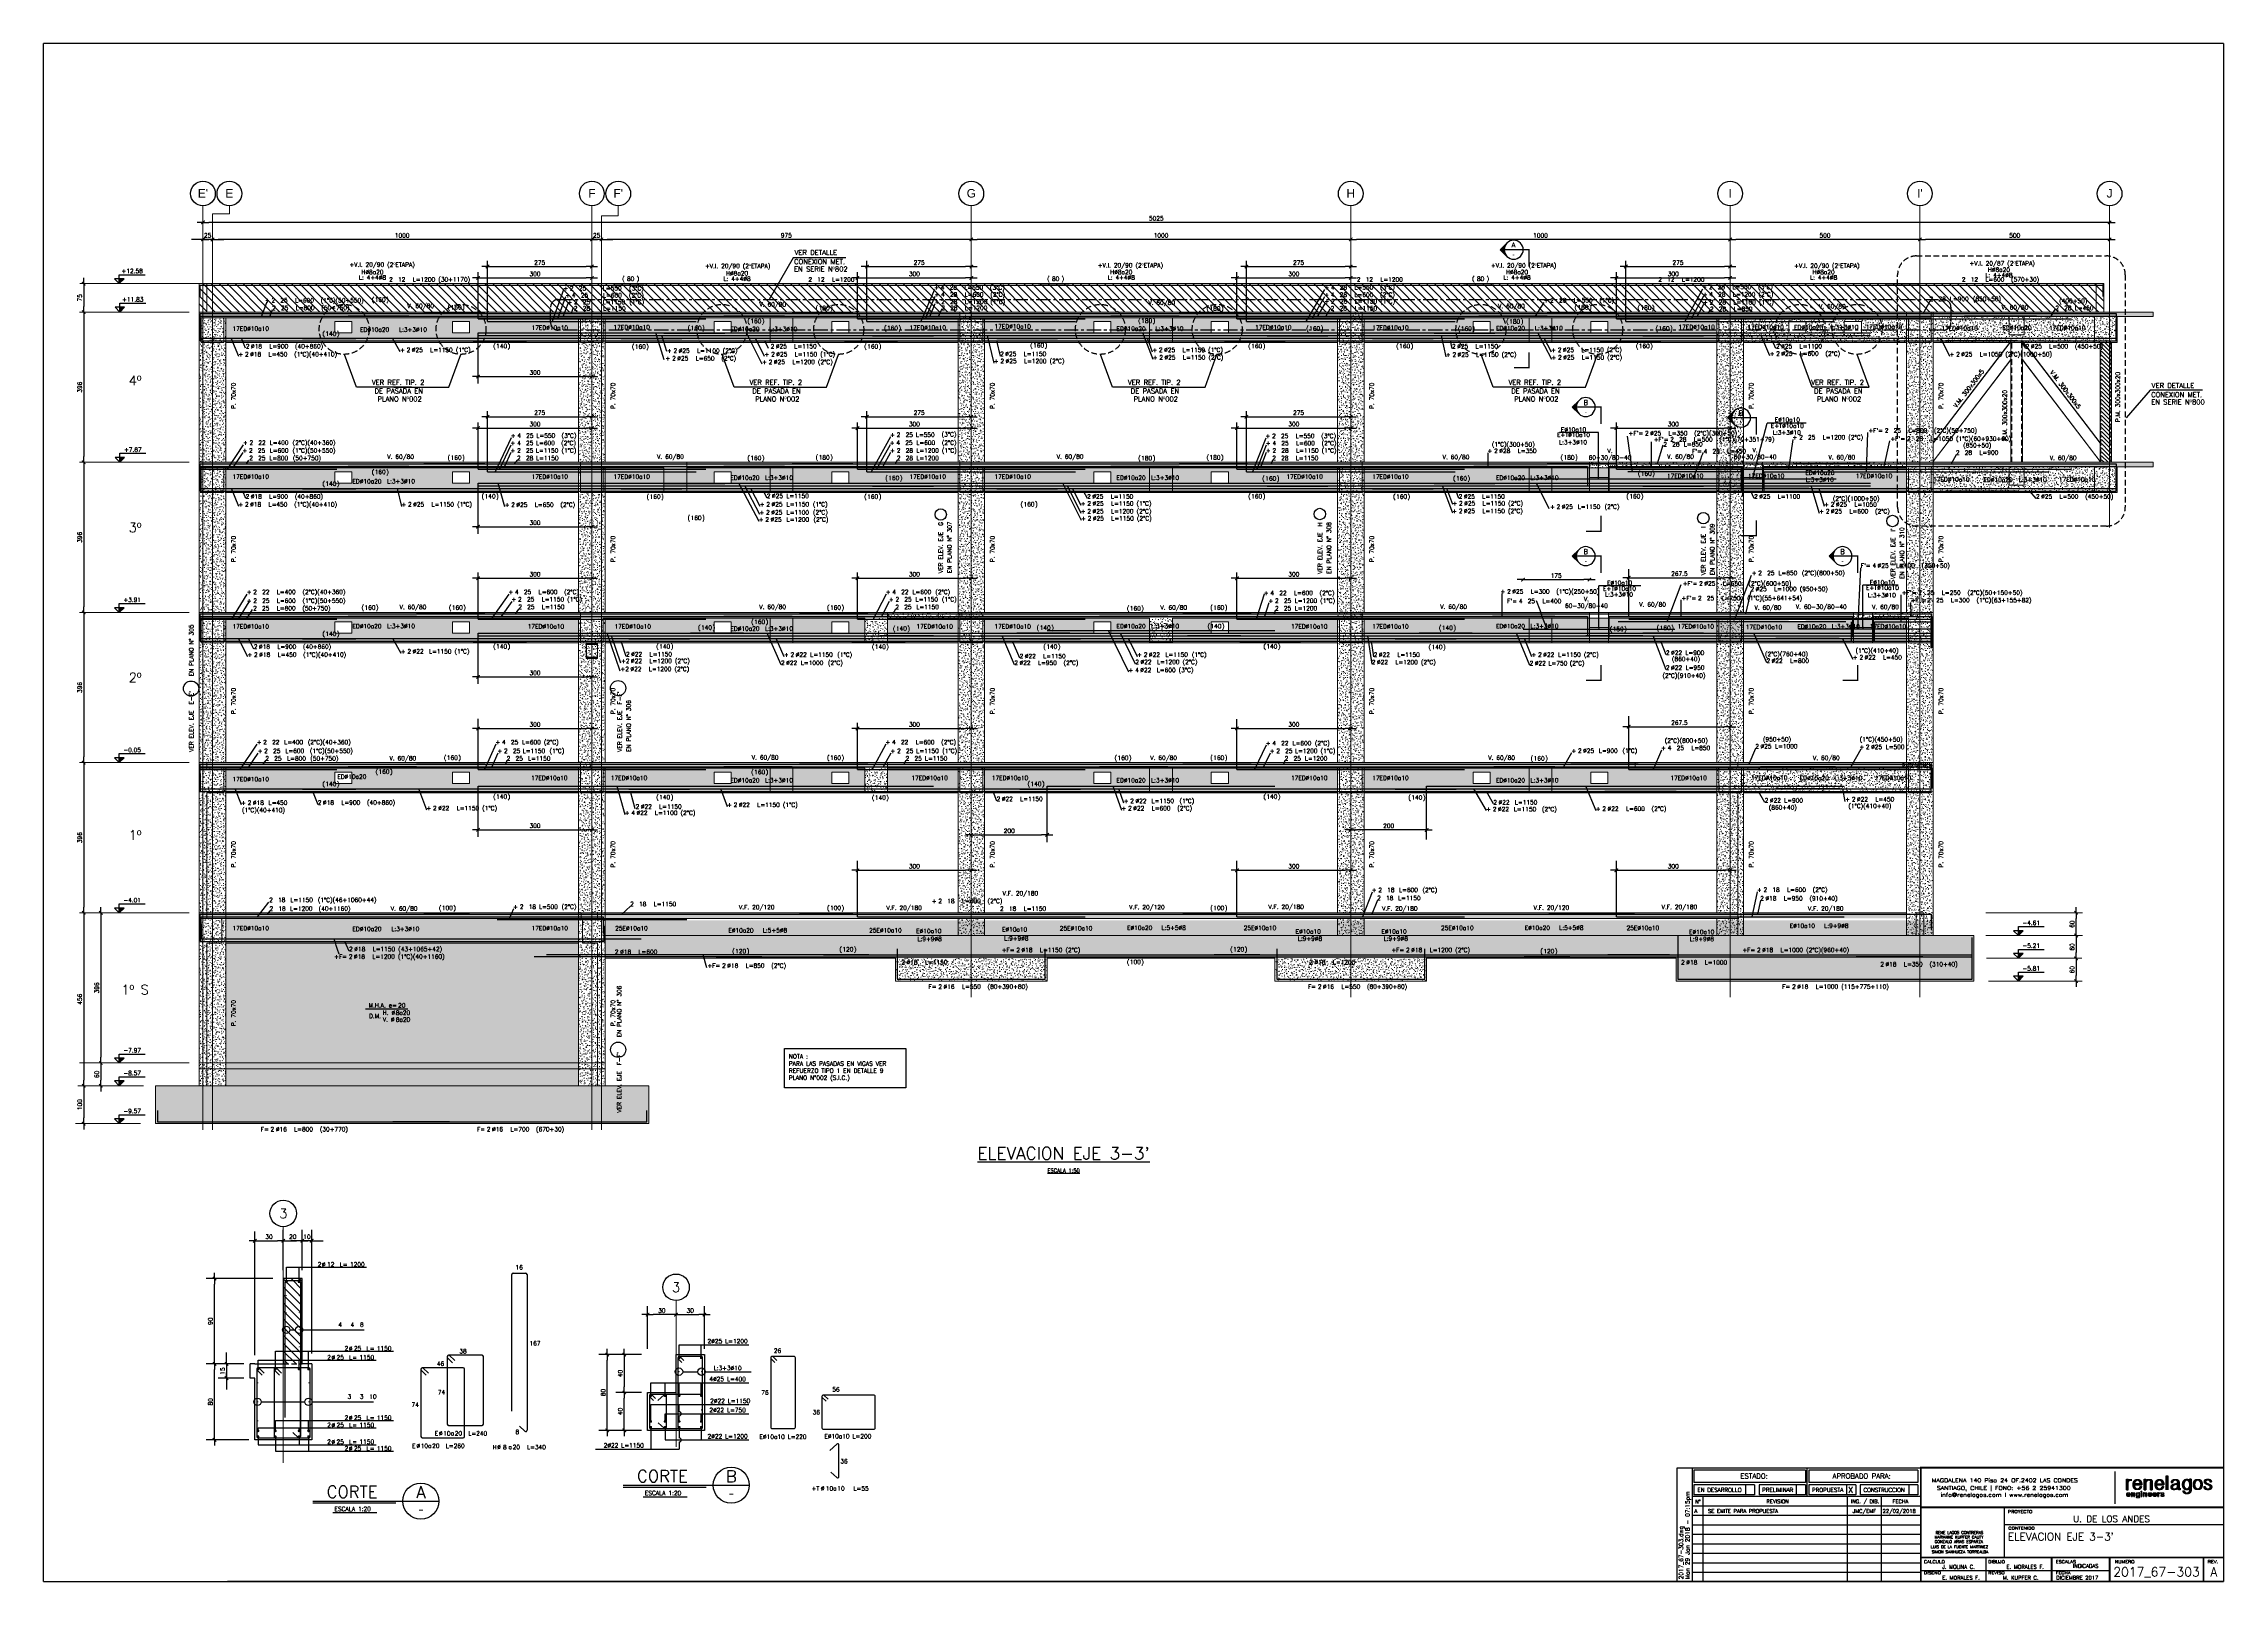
# Model space of a CAD drawing. Extents: x -58 to 5689, y 66 to 4123.
import ezdxf
from ezdxf.enums import TextEntityAlignment as Align
from ezdxf.xclip import XClip

# ---------------------------------------------------------------- set-up
doc = ezdxf.new("R2010")
doc.units = 0
doc.header["$LTSCALE"] = 30
doc.header["$MEASUREMENT"] = 0
doc.header["$XCLIPFRAME"] = 0
for name, pattern in [("EJE3-3'$0$CENTER", [2, 1.25, -0.25, 0.25, -0.25]), ("EJE3-3'$0$DASHED", [0.75, 0.5, -0.25]), ("EJE3-3'$0$RLE-PROYECCION", [0.71438, 0.47625, -0.23813])]:
    doc.linetypes.add(name, pattern=pattern)
doc.layers.get('0').update_dxf_attribs({"linetype": 'CONTINUOUS'})
for name, color, linetype in [("EJE3-3'$0$CORTES", 5, 'CONTINUOUS'), ("EJE3-3'$0$fe", 7, 'CONTINUOUS'), ("EJE3-3'$0$RLA-CONTORNOS", 3, 'CONTINUOUS'), ("EJE3-3'$0$RLA-CORTES", 5, 'CONTINUOUS'), ("EJE3-3'$0$RLA-COTAS1", 2, 'CONTINUOUS'), ("EJE3-3'$0$RLA-FE", 7, 'CONTINUOUS'), ("EJE3-3'$0$RLA-SOLID", 252, 'CONTINUOUS'), ("EJE3-3'$0$RLA-TEXTOS-FE", 9, 'CONTINUOUS'), ("EJE3-3'$0$RLA-TEXTOS2", 6, 'CONTINUOUS'), ("EJE3-3'$0$TEXTOS-FE", 9, 'CONTINUOUS'), ("EJE3-3'$0$TEXTOS1", 9, 'CONTINUOUS'), ('FORMATO', 7, 'CONTINUOUS'), ('RLA-FORMATO', 7, 'CONTINUOUS'), ('RLA-LOGO', 7, 'CONTINUOUS')]:
    doc.layers.add(name, color=color, linetype=linetype)
doc.layers.add("EJE3-3'$0$RLA-ACHURADO", color=30, linetype="EJE3-3'$0$RLE-PROYECCION", lineweight=15, transparency=0.7)
for name, color, linetype, lineweight in [("EJE3-3'$0$RLA-CONTORNO", 30, 'CONTINUOUS', 15), ("EJE3-3'$0$RLA-EJE", 3, 'CONTINUOUS', 25), ("EJE3-3'$0$RLA-EJES", 1, 'CONTINUOUS', 9), ("EJE3-3'$0$RLA-NIVEL-1", 1, 'CONTINUOUS', 9), ("EJE3-3'$0$RLA-SELLO", 3, 'CONTINUOUS', 9), ("EJE3-3'$0$RLA-TEXTOS-1", 9, 'CONTINUOUS', 9), ("EJE3-3'$0$RLA-TITULO", 6, 'CONTINUOUS', 25)]:
    doc.layers.add(name, color=color, linetype=linetype, lineweight=lineweight)
doc.styles.add('DIREC', font='ROMAND', dxfattribs={"width": 1.2})
doc.styles.add("EJE3-3'$0$Arial_1", font='arial.ttf', dxfattribs={"height": 22.5})
doc.styles.add("EJE3-3'$0$RomanD", font='romand.shx', dxfattribs={"height": 31.5})
doc.styles.add("EJE3-3'$0$RomanD_1", font='romand__.ttf', dxfattribs={"height": 10})
doc.styles.add("EJE3-3'$0$RomanS", font='romans.shx', dxfattribs={"height": 11.25})
doc.styles.add("EJE3-3'$0$ROMANS0", font='romans.shx')
doc.styles.add("EJE3-3'$0$SIETE50", font='ROMAND.SHX', dxfattribs={"height": 31.5})
doc.styles.add("EJE3-3'$0$Standard", font='txt')
doc.styles.add('INGCIV', font='ROMAND', dxfattribs={"width": 1.2})
doc.styles.add('ROMAND', font='romand', dxfattribs={"height": 31.5})
doc.styles.add('ROMANS', font='romans.shx', dxfattribs={"height": 11.25})
doc.dimstyles.new("EJE3-3'$0$ING-50", dxfattribs={"dimscale": 50, "dimtxt": 0.27, "dimasz": 0.3, "dimexe": 0, "dimexo": 0, "dimgap": 0.1, "dimtad": 1, "dimdec": 1, "dimzin": 12, "dimdsep": 46, "dimtxsty": "EJE3-3'$0$RomanS", "dimblk": "EJE3-3'$0$TICK1", "dimblk1": "EJE3-3'$0$TICK1", "dimblk2": "EJE3-3'$0$TICK1", "dimcen": 0.09, "dimclrd": 2, "dimclre": 1, "dimclrt": 3, "dimadec": 0, "dimazin": 0, "dimtfac": 1, "dimtdec": 0, "dimtix": 1, "dimtmove": 2, "dimatfit": 3, "dimldrblk": "EJE3-3'$0$TICK1", "dimfxl": 0, "dimfxlon": 1, "dimtolj": 1, "dimtzin": 0, "dimarcsym": 0})
doc.dimstyles.new("EJE3-3'$0$ING20", dxfattribs={"dimscale": 50, "dimtxt": 0.27, "dimasz": 0.3, "dimexe": 0, "dimexo": 0, "dimgap": 0.1, "dimtad": 1, "dimdec": 1, "dimlfac": 0.4, "dimzin": 12, "dimdsep": 46, "dimtxsty": "EJE3-3'$0$RomanS", "dimblk": "EJE3-3'$0$TICK1", "dimcen": 0.09, "dimclrd": 2, "dimclre": 1, "dimclrt": 3, "dimadec": 0, "dimazin": 0, "dimtfac": 1, "dimtdec": 1, "dimtix": 1, "dimtmove": 2, "dimatfit": 3, "dimldrblk": "EJE3-3'$0$TICK1", "dimfxl": 0, "dimfxlon": 1, "dimtolj": 1, "dimtzin": 0, "dimarcsym": 0})
doc.dimstyles.new("EJE3-3'$0$ING50", dxfattribs={"dimscale": 50, "dimtxt": 0.27, "dimasz": 0.3, "dimexe": 0, "dimexo": 0, "dimgap": 0.1, "dimtad": 1, "dimdec": 1, "dimzin": 12, "dimdsep": 46, "dimtxsty": "EJE3-3'$0$RomanS", "dimblk": "EJE3-3'$0$TICK1", "dimblk1": "EJE3-3'$0$TICK1", "dimblk2": "EJE3-3'$0$TICK1", "dimcen": 0.09, "dimclrd": 2, "dimclre": 1, "dimclrt": 3, "dimadec": 0, "dimazin": 0, "dimtfac": 1, "dimtdec": 0, "dimtix": 1, "dimtmove": 2, "dimatfit": 3, "dimldrblk": "EJE3-3'$0$TICK1", "dimfxl": 0, "dimfxlon": 1, "dimtolj": 1, "dimtzin": 0, "dimarcsym": 0})
pattern_1 = [(0, (-1824.927, -1302.188), (20.32, 5.08), [1.676, -13.564, 1.676, -13.564, -81.28]), (0, (-1824.927, -1302.188), (20.32, 5.08), [-30.48, 1.676, -28.804, 1.676, -13.564, -35.56]), (0, (-1824.927, -1302.188), (20.32, 5.08), [-76.2, 1.676, -8.484, 1.676, -23.724]), (120, (-1817.307, -1299.648), (-14.559409, 15.057636), [1.676, -13.564, 1.676, -13.564, -81.28]), (120, (-1817.307, -1299.648), (-14.559409, 15.057636), [-30.48, 1.676, -28.804, 1.676, -13.564, -35.56]), (120, (-1817.307, -1299.648), (-14.559409, 15.057636), [-76.2, 1.676, -8.484, 1.676, -23.724]), (240, (-1814.767, -1289.488), (-5.760591, -20.137636), [1.676, -13.564, 1.676, -13.564, -81.28]), (240, (-1814.767, -1289.488), (-5.760591, -20.137636), [-30.48, 1.676, -28.804, 1.676, -13.564, -35.56]), (240, (-1814.767, -1289.488), (-5.760591, -20.137636), [-76.2, 1.676, -8.484, 1.676, -23.724])]
pattern_2 = [(0, (-1824.926, -1302.188), (20.32, 5.08), [1.676, -13.564, 1.676, -13.564, -81.28]), (0, (-1824.926, -1302.188), (20.32, 5.08), [-30.48, 1.676, -28.804, 1.676, -13.564, -35.56]), (0, (-1824.926, -1302.188), (20.32, 5.08), [-76.2, 1.676, -8.484, 1.676, -23.724]), (120, (-1817.306, -1299.648), (-14.559409, 15.057636), [1.676, -13.564, 1.676, -13.564, -81.28]), (120, (-1817.306, -1299.648), (-14.559409, 15.057636), [-30.48, 1.676, -28.804, 1.676, -13.564, -35.56]), (120, (-1817.306, -1299.648), (-14.559409, 15.057636), [-76.2, 1.676, -8.484, 1.676, -23.724]), (240, (-1814.766, -1289.488), (-5.760591, -20.137636), [1.676, -13.564, 1.676, -13.564, -81.28]), (240, (-1814.766, -1289.488), (-5.760591, -20.137636), [-30.48, 1.676, -28.804, 1.676, -13.564, -35.56]), (240, (-1814.766, -1289.488), (-5.760591, -20.137636), [-76.2, 1.676, -8.484, 1.676, -23.724])]
pattern_3 = [(148.818, (-1824.927, -282.141), (-5.30317, -3.21), [])]
pattern_4 = [(315, (-1824.927, -1302.188), (10.6066, 10.6066), [])]
pattern_5 = [(0, (-1824.927, 264.951), (20.32, 0.871), [1.676, -13.564, 1.676, -13.564, -81.28]), (0, (-1824.927, 264.951), (20.32, 0.871), [-30.48, 1.676, -28.804, 1.676, -13.564, -35.56]), (0, (-1824.927, 264.951), (20.32, 0.871), [-76.2, 1.676, -8.484, 1.676, -23.724]), (163.452, (-1817.307, 265.387), (-6.7124627, 0.25123956), [0.874, -7.075, 0.874, -7.075, -42.396]), (163.452, (-1817.307, 265.387), (-6.7124627, 0.25123956), [-15.899, 0.874, -15.024, 0.874, -7.075, -18.548]), (163.452, (-1817.307, 265.387), (-6.7124627, 0.25123956), [-39.746, 0.874, -4.425, 0.874, -12.374]), (196.548, (-1814.767, 267.13), (-13.6075471, -5.7863431), [0.874, -7.075, 0.874, -7.075, -42.396]), (196.548, (-1814.767, 267.13), (-13.6075471, -5.7863431), [-15.899, 0.874, -15.024, 0.874, -7.075, -18.548]), (196.548, (-1814.767, 267.13), (-13.6075471, -5.7863431), [-39.746, 0.874, -4.425, 0.874, -12.374])]

# ---------------------------------------------------------------- blocks, each defined once
blk = doc.blocks.new('viñeta-rl')
at = {"layer": 'RLA-FORMATO', "color": 2, "linetype": 'Continuous'}
for p, q in [((-797.5, 298.8), (-1441, 298.8)), ((-1441, 298.8), (-1441, -1.2)), ((-1400, 298.8), (-1400, 0)), ((-1395.5, 293.8), (-1395.5, 261.3)), ((-1101.9, 293.8), (-1395.5, 293.8)), ((-1101.9, 293.8), (-1101.9, 261.3)), ((-805.2, 293.8), (-1092.3, 293.8)), ((-1092.3, 293.8), (-1092.3, 261.3)), ((-805.2, 293.8), (-805.2, 261.3)), ((-286.2, 289.9), (-286.2, 204.6)), ((-1101.9, 261.3), (-1395.5, 261.3)), ((-1395.5, 254.6), (-1395.5, 228.6)), ((-1235.8, 254.6), (-1395.5, 254.6)), ((-1223.8, 254.6), (-1223.8, 228.6)), ((-1101.9, 254.6), (-1223.8, 254.6)), ((-805.2, 261.3), (-1092.3, 261.3)), ((-969, 254.6), (-1092.3, 254.6)), ((-805.2, 254.6), (-957, 254.6)), ((-797.5, 223.6), (-1400, 223.6)), ((-797.5, 198.6), (-1400, 198.6)), ((-797.5, 173.6), (-1400, 173.6)), ((-1235.8, 228.6), (-1395.5, 228.6)), ((-1372.5, 223.6), (-1372.5, 0)), ((-1101.9, 228.6), (-1223.8, 228.6)), ((-969, 228.6), (-1092.3, 228.6)), ((-991.5, 223.6), (-991.5, 0)), ((-805.2, 228.6), (-957, 228.6)), ((-902.5, 223.6), (-902.5, 0)), ((-578.3, 195.3), (-578.3, 63.3)), ((-797.5, 148.6), (-1400, 148.6)), ((-797.5, 123.6), (-1400, 123.6)), ((-578.3, 149.8), (0, 149.8)), ((-797.5, 98.6), (-1400, 98.6)), ((-795.7, 73.6), (-1398.2, 73.6)), ((-625, 0), (-625, 63.3)), ((-797.5, 48.6), (-1400, 48.6)), ((-797.5, 23.6), (-1400, 23.6)), ((-797.5, 28.8), (-300, 28.8))]:
    blk.add_line(p, q, dxfattribs=at)
at = {"layer": 'RLA-FORMATO', "color": 3}
blk.add_line((-1097.1, 223.6), (-1097.1, 298.8), dxfattribs=at)
at = {"layer": 'RLA-FORMATO', "color": 2}
for p, q in [((-1260, 254.6), (-1260, 228.6)), ((-1235.8, 254.6), (-1235.8, 228.6)), ((-1126.1, 254.6), (-1126.1, 228.6)), ((-1101.9, 254.6), (-1101.9, 228.6)), ((-1092.3, 254.6), (-1092.3, 228.6)), ((-993.2, 254.6), (-993.2, 228.6)), ((-969, 254.6), (-969, 228.6)), ((-957, 254.6), (-957, 228.6)), ((-829.4, 254.6), (-829.4, 228.6)), ((-805.2, 254.6), (-805.2, 228.6))]:
    blk.add_line(p, q, dxfattribs=at)
at = {"layer": 'RLA-FORMATO', "color": 5, "const_width": 5}
for points in [[(0, 300), (-797.5, 300), (-797.5, 0)], [(0, 195.3), (-797.5, 195.3)], [(0, 63.3), (-797.5, 63.3)], [(-452.5, 0), (-452.5, 63.3)], [(-300, 0), (-300, 63.3)], [(-52.5, 0), (-52.5, 63.3)]]:
    blk.add_lwpolyline(points, dxfattribs=at)
at = {"layer": 'RLA-LOGO', "color": 8, "true_color": 0x707070}
for p, q in [((-255.5, 230.1), (-255.5, 228.2)), ((-255.4, 230.7), (-255.4, 227.6)), ((-255.4, 230.4), (-255.4, 227.9)), ((-255.3, 231.2), (-255.3, 227)), ((-255.3, 231), (-255.3, 227.2)), ((-255.3, 230.9), (-255.3, 227.4)), ((-255.2, 231.5), (-255.2, 226.7)), ((-255.2, 231.4), (-255.2, 226.9)), ((-255.1, 231.7), (-255.1, 226.5)), ((-255.1, 231.6), (-255.1, 226.6)), ((-255, 232), (-255, 226.2)), ((-255, 231.8), (-255, 226.3)), ((-254.9, 232.2), (-254.9, 226)), ((-254.9, 232.1), (-254.9, 226.1)), ((-254.8, 232.4), (-254.8, 225.8)), ((-254.8, 232.3), (-254.8, 225.9)), ((-254.8, 232.2), (-254.8, 225.9)), ((-254.7, 232.6), (-254.7, 225.6)), ((-254.7, 232.5), (-254.7, 225.7)), ((-254.6, 232.8), (-254.6, 225.5)), ((-254.6, 232.7), (-254.6, 225.6)), ((-254.5, 232.9), (-254.5, 225.4)), ((-254.5, 232.8), (-254.5, 225.4)), ((-254.4, 233.1), (-254.4, 225.2)), ((-254.4, 233.1), (-254.4, 225.2)), ((-254.4, 233), (-254.4, 225.3)), ((-254.3, 233.2), (-254.3, 225.1)), ((-254.3, 233.2), (-254.3, 225.1)), ((-254.2, 233.3), (-254.2, 225)), ((-254.2, 233.3), (-254.2, 225)), ((-254.1, 233.5), (-254.1, 224.9)), ((-254.1, 233.4), (-254.1, 224.9)), ((-254, 233.5), (-254, 224.8)), ((-254, 233.5), (-254, 224.8)), ((-253.9, 233.7), (-253.9, 224.6)), ((-253.9, 233.6), (-253.9, 224.7)), ((-253.9, 233.6), (-253.9, 224.7)), ((-253.8, 233.8), (-253.8, 228.8)), ((-253.8, 233.7), (-253.8, 228.8)), ((-253.7, 233.8), (-253.7, 230.6)), ((-253.7, 233.8), (-253.7, 230.3)), ((-253.7, 230.2), (-247.9, 230.2)), ((-253.7, 230.2), (-253.7, 228.8)), ((-253.7, 230.2), (-253.7, 228.8)), ((-253.6, 233.9), (-253.6, 230.9)), ((-253.6, 233.9), (-253.6, 230.8)), ((-253.6, 230.2), (-253.6, 228.8)), ((-253.6, 230.2), (-253.6, 228.8)), ((-253.5, 234), (-253.5, 231.2)), ((-253.5, 234), (-253.5, 231.1)), ((-253.5, 233.9), (-253.5, 231)), ((-253.5, 230.2), (-253.5, 228.8)), ((-253.5, 230.2), (-253.5, 228.8)), ((-253.5, 230.2), (-253.5, 228.8)), ((-253.4, 234.1), (-253.4, 231.4)), ((-253.4, 234), (-253.4, 231.3)), ((-253.4, 230.2), (-253.4, 228.8)), ((-253.4, 230.2), (-253.4, 228.8)), ((-253.3, 234.1), (-253.3, 231.6)), ((-253.3, 234.1), (-253.3, 231.5)), ((-253.3, 230.2), (-253.3, 228.8)), ((-253.3, 230.2), (-253.3, 228.8)), ((-253.2, 234.2), (-253.2, 231.8)), ((-253.2, 234.2), (-253.2, 231.7)), ((-253.2, 230.2), (-253.2, 228.8)), ((-253.2, 230.2), (-253.2, 228.8)), ((-253.1, 234.3), (-253.1, 231.9)), ((-253.1, 234.2), (-253.1, 231.8)), ((-253.1, 230.2), (-253.1, 228.8)), ((-253.1, 230.2), (-253.1, 228.8)), ((-253, 234.3), (-253, 232.1)), ((-253, 234.3), (-253, 232.1)), ((-253, 234.3), (-253, 232)), ((-253, 230.2), (-253, 228.8)), ((-253, 230.2), (-253, 228.8)), ((-253, 230.2), (-253, 228.8)), ((-252.9, 234.4), (-252.9, 232.2)), ((-252.9, 234.4), (-252.9, 232.2)), ((-252.9, 230.2), (-252.9, 228.8)), ((-252.9, 230.2), (-252.9, 228.8)), ((-252.8, 234.4), (-252.8, 232.3)), ((-252.8, 234.4), (-252.8, 232.3)), ((-252.8, 230.2), (-252.8, 228.8)), ((-252.8, 230.2), (-252.8, 228.8)), ((-252.7, 234.5), (-252.7, 232.5)), ((-252.7, 234.5), (-252.7, 232.4)), ((-252.7, 230.2), (-252.7, 228.8)), ((-252.7, 230.2), (-252.7, 228.8)), ((-252.6, 234.6), (-252.6, 232.6)), ((-252.6, 234.5), (-252.6, 232.5)), ((-252.6, 234.5), (-252.6, 232.5)), ((-252.6, 230.2), (-252.6, 228.8)), ((-252.6, 230.2), (-252.6, 228.8)), ((-252.6, 230.2), (-252.6, 228.8)), ((-252.5, 234.6), (-252.5, 232.7)), ((-252.5, 234.6), (-252.5, 232.6)), ((-252.5, 230.2), (-252.5, 228.8)), ((-252.5, 230.2), (-252.5, 228.8)), ((-252.4, 234.6), (-252.4, 232.8)), ((-252.4, 234.6), (-252.4, 232.7)), ((-252.4, 230.2), (-252.4, 228.8)), ((-252.4, 230.2), (-252.4, 228.8)), ((-252.3, 234.7), (-252.3, 232.8)), ((-252.3, 234.6), (-252.3, 232.8)), ((-252.3, 230.2), (-252.3, 228.8)), ((-252.3, 230.2), (-252.3, 228.8)), ((-252.2, 234.7), (-252.2, 232.9)), ((-252.2, 234.7), (-252.2, 232.9)), ((-252.2, 230.2), (-252.2, 228.8)), ((-252.2, 230.2), (-252.2, 228.8)), ((-252.1, 234.7), (-252.1, 233)), ((-252.1, 234.7), (-252.1, 233)), ((-252.1, 234.7), (-252.1, 232.9)), ((-252.1, 230.2), (-252.1, 228.8)), ((-252.1, 230.2), (-252.1, 228.8)), ((-252.1, 230.2), (-252.1, 228.8)), ((-252, 234.8), (-252, 233.1)), ((-252, 234.8), (-252, 233)), ((-252, 230.2), (-252, 228.8)), ((-252, 230.2), (-252, 228.8)), ((-251.9, 234.8), (-251.9, 233.1)), ((-251.9, 234.8), (-251.9, 233.1)), ((-251.9, 230.2), (-251.9, 228.8)), ((-251.9, 230.2), (-251.9, 228.8)), ((-251.8, 234.8), (-251.8, 233.2)), ((-251.8, 234.8), (-251.8, 233.1)), ((-251.8, 230.2), (-251.8, 228.8)), ((-251.8, 230.2), (-251.8, 228.8)), ((-251.7, 234.8), (-251.7, 233.2)), ((-251.7, 234.8), (-251.7, 233.2)), ((-251.7, 234.8), (-251.7, 233.2)), ((-251.7, 230.2), (-251.7, 228.8)), ((-251.7, 230.2), (-251.7, 228.8)), ((-251.7, 230.2), (-251.7, 228.8)), ((-251.6, 234.8), (-251.6, 233.3)), ((-251.6, 234.8), (-251.6, 233.2)), ((-251.6, 230.2), (-251.6, 228.8)), ((-251.6, 230.2), (-251.6, 228.8)), ((-251.5, 234.9), (-251.5, 233.3)), ((-251.5, 234.9), (-251.5, 233.3)), ((-251.5, 230.2), (-251.5, 228.8)), ((-251.5, 230.2), (-251.5, 228.8)), ((-251.4, 234.9), (-251.4, 233.3)), ((-251.4, 234.9), (-251.4, 233.3)), ((-251.4, 230.2), (-251.4, 228.8)), ((-251.4, 230.2), (-251.4, 228.8)), ((-251.3, 234.9), (-251.3, 233.4)), ((-251.3, 234.9), (-251.3, 233.3)), ((-251.3, 230.2), (-251.3, 228.8)), ((-251.3, 230.2), (-251.3, 228.8)), ((-251.2, 234.9), (-251.2, 233.4)), ((-251.2, 234.9), (-251.2, 233.4)), ((-251.2, 234.9), (-251.2, 233.4)), ((-251.2, 230.2), (-251.2, 228.8)), ((-251.2, 230.2), (-251.2, 228.8)), ((-251.2, 230.2), (-251.2, 228.8)), ((-251.1, 234.9), (-251.1, 233.4)), ((-251.1, 234.9), (-251.1, 233.4)), ((-251.1, 230.2), (-251.1, 228.8)), ((-251.1, 230.2), (-251.1, 228.8)), ((-251, 234.9), (-251, 233.4)), ((-251, 234.9), (-251, 233.4)), ((-251, 230.2), (-251, 228.8)), ((-251, 230.2), (-251, 228.8)), ((-250.9, 234.9), (-250.9, 233.4)), ((-250.9, 234.9), (-250.9, 233.4)), ((-250.9, 230.2), (-250.9, 228.8)), ((-250.9, 230.2), (-250.9, 228.8)), ((-250.8, 234.9), (-250.8, 233.4)), ((-250.8, 234.9), (-250.8, 233.4)), ((-250.8, 234.9), (-250.8, 233.4)), ((-250.8, 230.2), (-250.8, 228.8)), ((-250.8, 230.2), (-250.8, 228.8)), ((-250.8, 230.2), (-250.8, 228.8)), ((-250.7, 234.9), (-250.7, 233.4)), ((-250.7, 234.9), (-250.7, 233.4)), ((-250.7, 230.2), (-250.7, 228.8)), ((-250.7, 230.2), (-250.7, 228.8)), ((-250.6, 234.9), (-250.6, 233.4)), ((-250.6, 234.9), (-250.6, 233.4)), ((-250.6, 230.2), (-250.6, 228.8)), ((-250.6, 230.2), (-250.6, 228.8)), ((-250.5, 234.9), (-250.5, 233.4)), ((-250.5, 234.9), (-250.5, 233.4)), ((-250.5, 230.2), (-250.5, 228.8)), ((-250.5, 230.2), (-250.5, 228.8)), ((-250.4, 234.9), (-250.4, 233.4)), ((-250.4, 234.9), (-250.4, 233.4)), ((-250.4, 230.2), (-250.4, 228.8)), ((-250.4, 230.2), (-250.4, 228.8)), ((-250.3, 234.9), (-250.3, 233.3)), ((-250.3, 234.9), (-250.3, 233.3)), ((-250.3, 234.9), (-250.3, 233.3)), ((-250.3, 230.2), (-250.3, 228.8)), ((-250.3, 230.2), (-250.3, 228.8)), ((-250.3, 230.2), (-250.3, 228.8)), ((-250.2, 234.9), (-250.2, 233.3)), ((-250.2, 234.9), (-250.2, 233.3)), ((-250.2, 230.2), (-250.2, 228.8)), ((-250.2, 230.2), (-250.2, 228.8)), ((-250.1, 234.9), (-250.1, 233.3)), ((-250.1, 234.8), (-250.1, 233.3)), ((-250.1, 230.2), (-250.1, 228.8)), ((-250.1, 230.2), (-250.1, 228.8)), ((-250, 234.8), (-250, 233.2)), ((-250, 234.8), (-250, 233.2)), ((-250, 230.2), (-250, 228.8)), ((-250, 230.2), (-250, 228.8)), ((-249.9, 234.8), (-249.9, 233.2)), ((-249.9, 234.8), (-249.9, 233.2)), ((-249.9, 234.8), (-249.9, 233.2)), ((-249.9, 230.2), (-249.9, 228.8)), ((-249.9, 230.2), (-249.9, 228.8)), ((-249.9, 230.2), (-249.9, 228.8)), ((-249.8, 234.8), (-249.8, 233.1)), ((-249.8, 234.8), (-249.8, 233.2)), ((-249.8, 230.2), (-249.8, 228.8)), ((-249.8, 230.2), (-249.8, 228.8)), ((-249.7, 234.8), (-249.7, 233.1)), ((-249.7, 234.8), (-249.7, 233.1)), ((-249.7, 230.2), (-249.7, 228.8)), ((-249.7, 230.2), (-249.7, 228.8)), ((-249.6, 234.8), (-249.6, 233.1)), ((-249.6, 234.7), (-249.6, 233)), ((-249.6, 230.2), (-249.6, 228.8)), ((-249.6, 230.2), (-249.6, 228.8)), ((-249.5, 234.7), (-249.5, 233)), ((-249.5, 234.7), (-249.5, 233)), ((-249.5, 230.2), (-249.5, 228.8)), ((-249.5, 230.2), (-249.5, 228.8)), ((-249.4, 234.7), (-249.4, 232.9)), ((-249.4, 234.7), (-249.4, 232.9)), ((-249.4, 234.7), (-249.4, 232.9)), ((-249.4, 230.2), (-249.4, 228.8)), ((-249.4, 230.2), (-249.4, 228.8)), ((-249.4, 230.2), (-249.4, 228.8)), ((-249.3, 234.7), (-249.3, 232.8)), ((-249.3, 234.6), (-249.3, 232.8)), ((-249.3, 230.2), (-249.3, 228.8)), ((-249.3, 230.2), (-249.3, 228.8)), ((-249.2, 234.6), (-249.2, 232.7)), ((-249.2, 234.6), (-249.2, 232.8)), ((-249.2, 230.2), (-249.2, 228.8)), ((-249.2, 230.2), (-249.2, 228.8)), ((-249.1, 234.6), (-249.1, 232.6)), ((-249.1, 234.6), (-249.1, 232.7)), ((-249.1, 230.2), (-249.1, 228.8)), ((-249.1, 230.2), (-249.1, 228.8)), ((-249, 234.5), (-249, 232.5)), ((-249, 234.5), (-249, 232.6)), ((-249, 234.5), (-249, 232.6)), ((-249, 230.2), (-249, 228.8)), ((-249, 230.2), (-249, 228.8)), ((-249, 230.2), (-249, 228.8)), ((-248.9, 234.5), (-248.9, 232.5)), ((-248.9, 234.4), (-248.9, 232.4)), ((-248.9, 230.2), (-248.9, 228.8)), ((-248.9, 230.2), (-248.9, 228.8)), ((-248.8, 234.4), (-248.8, 232.3)), ((-248.8, 234.4), (-248.8, 232.3)), ((-248.8, 230.2), (-248.8, 228.8)), ((-248.8, 230.2), (-248.8, 228.8)), ((-248.7, 234.4), (-248.7, 232.2)), ((-248.7, 234.3), (-248.7, 232.2)), ((-248.7, 230.2), (-248.7, 228.8)), ((-248.7, 230.2), (-248.7, 228.8)), ((-248.6, 234.3), (-248.6, 232)), ((-248.6, 234.3), (-248.6, 232.1)), ((-248.6, 230.2), (-248.6, 228.8)), ((-248.6, 230.2), (-248.6, 228.8)), ((-248.5, 234.3), (-248.5, 232)), ((-248.5, 234.2), (-248.5, 231.8)), ((-248.5, 234.2), (-248.5, 231.9)), ((-248.5, 230.2), (-248.5, 228.8)), ((-248.5, 230.2), (-248.5, 228.8)), ((-248.5, 230.2), (-248.5, 228.8)), ((-248.4, 234.2), (-248.4, 231.7)), ((-248.4, 234.1), (-248.4, 231.7)), ((-248.4, 230.2), (-248.4, 228.8)), ((-248.4, 230.2), (-248.4, 228.8)), ((-248.3, 234.1), (-248.3, 231.5)), ((-248.3, 234.1), (-248.3, 231.6)), ((-248.3, 230.2), (-248.3, 228.8)), ((-248.3, 230.2), (-248.3, 228.8)), ((-248.2, 234), (-248.2, 231.3)), ((-248.2, 234), (-248.2, 231.4)), ((-248.2, 230.2), (-248.2, 228.8)), ((-248.2, 230.2), (-248.2, 228.8)), ((-248.1, 234), (-248.1, 231)), ((-248.1, 234), (-248.1, 231.2)), ((-248.1, 233.9), (-248.1, 230.9)), ((-248.1, 230.2), (-248.1, 228.8)), ((-248.1, 230.2), (-248.1, 228.8)), ((-248.1, 230.2), (-248.1, 228.8)), ((-248, 233.8), (-248, 230.6)), ((-248, 233.9), (-248, 230.8)), ((-248, 230.2), (-248, 228.8)), ((-248, 230.2), (-248, 228.8)), ((-247.9, 233.8), (-247.9, 228.8)), ((-247.9, 233.8), (-247.9, 230.4)), ((-247.9, 230.2), (-247.9, 228.8)), ((-247.8, 233.7), (-247.8, 228.8)), ((-247.8, 233.7), (-247.8, 228.8)), ((-247.7, 233.7), (-247.7, 228.8)), ((-247.7, 233.6), (-247.7, 228.8)), ((-247.6, 233.6), (-247.6, 228.8)), ((-247.6, 233.5), (-247.6, 228.8)), ((-247.6, 233.5), (-247.6, 228.8)), ((-247.5, 233.5), (-247.5, 228.8)), ((-247.5, 233.4), (-247.5, 228.8)), ((-247.4, 233.4), (-247.4, 228.8)), ((-247.4, 233.3), (-247.4, 228.8)), ((-247.3, 233.3), (-247.3, 228.8)), ((-247.3, 233.2), (-247.3, 228.8)), ((-247.2, 233.1), (-247.2, 228.8)), ((-247.2, 233.1), (-247.2, 228.8)), ((-247.2, 233), (-247.2, 228.8)), ((-247.1, 233), (-247.1, 228.8)), ((-247.1, 232.9), (-247.1, 228.8)), ((-247, 232.8), (-247, 228.8)), ((-247, 232.7), (-247, 228.8)), ((-246.9, 232.7), (-246.9, 228.8)), ((-246.9, 232.6), (-246.9, 228.8)), ((-246.8, 232.5), (-246.8, 228.8)), ((-246.8, 232.4), (-246.8, 228.8)), ((-246.7, 232.3), (-246.7, 228.8)), ((-246.7, 232.2), (-246.7, 228.8)), ((-246.7, 232.1), (-246.7, 228.8)), ((-246.6, 232), (-246.6, 228.8)), ((-246.6, 231.9), (-246.6, 228.8)), ((-246.5, 231.8), (-246.5, 228.8)), ((-246.5, 231.7), (-246.5, 228.8)), ((-246.4, 231.5), (-246.4, 228.8)), ((-246.4, 231.4), (-246.4, 228.8)), ((-246.3, 231.3), (-246.3, 228.8)), ((-246.3, 231.1), (-246.3, 228.8)), ((-246.3, 230.9), (-246.3, 228.8)), ((-246.2, 230.7), (-246.2, 228.8)), ((-246.2, 230.4), (-246.2, 228.8)), ((-246.1, 230), (-246.1, 228.8)), ((-242.4, 234.6), (-242.4, 223.7)), ((-242.4, 234.6), (-240.8, 234.6)), ((-242.4, 234.6), (-242.4, 223.7)), ((-242.4, 234.6), (-242.4, 223.7)), ((-242.3, 234.6), (-242.3, 223.7)), ((-242.3, 234.6), (-242.3, 223.7)), ((-242.3, 234.6), (-242.3, 223.7)), ((-242.2, 234.6), (-242.2, 223.7)), ((-242.2, 234.6), (-242.2, 223.7)), ((-242.1, 234.6), (-242.1, 223.7)), ((-242.1, 234.6), (-242.1, 223.7)), ((-242, 234.6), (-242, 223.7)), ((-242, 234.6), (-242, 223.7)), ((-241.9, 234.6), (-241.9, 223.7)), ((-241.9, 234.6), (-241.9, 223.7)), ((-241.8, 234.6), (-241.8, 223.7)), ((-241.8, 234.6), (-241.8, 223.7)), ((-241.8, 234.6), (-241.8, 223.7)), ((-241.7, 234.6), (-241.7, 223.7)), ((-241.7, 234.6), (-241.7, 223.7)), ((-241.6, 234.6), (-241.6, 223.7)), ((-241.6, 234.6), (-241.6, 223.7)), ((-241.5, 234.6), (-241.5, 223.7)), ((-241.5, 234.6), (-241.5, 223.7)), ((-241.4, 234.6), (-241.4, 223.7)), ((-241.4, 234.6), (-241.4, 223.7)), ((-241.4, 234.6), (-241.4, 223.7)), ((-241.3, 234.6), (-241.3, 223.7)), ((-241.3, 234.6), (-241.3, 223.7)), ((-241.2, 234.6), (-241.2, 223.7)), ((-241.2, 234.6), (-241.2, 223.7)), ((-241.1, 234.6), (-241.1, 223.7)), ((-241.1, 234.6), (-241.1, 223.7)), ((-241, 234.6), (-241, 223.7)), ((-241, 234.6), (-241, 223.7)), ((-240.9, 234.6), (-240.9, 223.7)), ((-240.9, 234.6), (-240.9, 223.7)), ((-240.9, 234.6), (-240.9, 223.7)), ((-240.8, 233.5), (-240.8, 234.6)), ((-240.8, 234.6), (-240.8, 223.7)), ((-240.7, 233.5), (-240.8, 233.5)), ((-240.8, 233.5), (-240.8, 231.4)), ((-240.8, 223.7), (-240.8, 231.3)), ((-240.7, 233.5), (-240.7, 231.5)), ((-240.7, 233.5), (-240.7, 231.5)), ((-240.6, 233.6), (-240.6, 231.7)), ((-240.6, 233.5), (-240.6, 231.6)), ((-240.5, 233.7), (-240.5, 231.8)), ((-240.5, 233.7), (-240.5, 231.8)), ((-240.5, 233.6), (-240.5, 231.7)), ((-240.4, 233.8), (-240.4, 231.9)), ((-240.4, 233.8), (-240.4, 231.9)), ((-240.3, 233.9), (-240.3, 232)), ((-240.3, 233.8), (-240.3, 232)), ((-240.2, 234), (-240.2, 232.1)), ((-240.2, 233.9), (-240.2, 232.1)), ((-240.1, 234), (-240.1, 232.2)), ((-240.1, 234), (-240.1, 232.2)), ((-240, 234.1), (-240, 232.2)), ((-240, 234.1), (-240, 232.3)), ((-240, 234.1), (-240, 232.3)), ((-239.9, 234.2), (-239.9, 232.4)), ((-239.9, 234.1), (-239.9, 232.3)), ((-239.8, 234.2), (-239.8, 232.4)), ((-239.8, 234.2), (-239.8, 232.5)), ((-239.7, 234.3), (-239.7, 232.5)), ((-239.7, 234.3), (-239.7, 232.5)), ((-239.6, 234.4), (-239.6, 232.6)), ((-239.6, 234.3), (-239.6, 232.6)), ((-239.6, 234.3), (-239.6, 232.6)), ((-239.5, 234.4), (-239.5, 232.6)), ((-239.5, 234.4), (-239.5, 232.7)), ((-239.4, 234.4), (-239.4, 232.7)), ((-239.4, 234.4), (-239.4, 232.7)), ((-239.3, 234.5), (-239.3, 232.8)), ((-239.3, 234.4), (-239.3, 232.8)), ((-239.2, 234.5), (-239.2, 232.8)), ((-239.2, 234.5), (-239.2, 232.8)), ((-239.1, 234.5), (-239.1, 232.9)), ((-239.1, 234.5), (-239.1, 232.9)), ((-239.1, 234.5), (-239.1, 232.9)), ((-239, 234.6), (-239, 232.9)), ((-239, 234.6), (-239, 233)), ((-238.9, 234.6), (-238.9, 233)), ((-238.9, 234.6), (-238.9, 233)), ((-238.8, 234.6), (-238.8, 233)), ((-238.8, 234.6), (-238.8, 233)), ((-238.7, 234.7), (-238.7, 233.1)), ((-238.7, 234.6), (-238.7, 233.1)), ((-238.7, 234.6), (-238.7, 233.1)), ((-238.6, 234.7), (-238.6, 233.1)), ((-238.6, 234.7), (-238.6, 233.1)), ((-238.5, 234.7), (-238.5, 233.2)), ((-238.5, 234.7), (-238.5, 233.2)), ((-238.4, 234.7), (-238.4, 233.2)), ((-238.4, 234.7), (-238.4, 233.2)), ((-238.3, 234.8), (-238.3, 233.2)), ((-238.3, 234.7), (-238.3, 233.2)), ((-238.2, 234.8), (-238.2, 233.3)), ((-238.2, 234.8), (-238.2, 233.3)), ((-238.2, 234.8), (-238.2, 233.3)), ((-238.1, 234.8), (-238.1, 233.3)), ((-238.1, 234.8), (-238.1, 233.3)), ((-238, 234.8), (-238, 233.3)), ((-238, 234.8), (-238, 233.3)), ((-237.9, 234.8), (-237.9, 233.3)), ((-237.9, 234.8), (-237.9, 233.3)), ((-237.8, 234.8), (-237.8, 233.3)), ((-237.8, 234.8), (-237.8, 233.3)), ((-237.8, 234.8), (-237.8, 233.3)), ((-237.7, 234.8), (-237.7, 233.3)), ((-237.7, 234.8), (-237.7, 233.3)), ((-237.6, 234.9), (-237.6, 233.3)), ((-237.6, 234.8), (-237.6, 233.3)), ((-237.5, 234.9), (-237.5, 233.3)), ((-237.5, 234.9), (-237.5, 233.3)), ((-237.4, 234.9), (-237.4, 233.3)), ((-237.4, 234.9), (-237.4, 233.3)), ((-237.3, 234.9), (-237.3, 233.3)), ((-237.3, 234.9), (-237.3, 233.3)), ((-237.3, 234.9), (-237.3, 233.3)), ((-237.2, 234.9), (-237.2, 233.3)), ((-237.2, 234.9), (-237.2, 233.3)), ((-237.1, 234.9), (-237.1, 233.3)), ((-237.1, 234.8), (-237.1, 233.3)), ((-237, 234.8), (-237, 233.2)), ((-237, 234.8), (-237, 233.2)), ((-236.9, 234.8), (-236.9, 233.2)), ((-236.9, 234.8), (-236.9, 233.2)), ((-236.9, 234.8), (-236.9, 233.2)), ((-236.8, 234.8), (-236.8, 233.1)), ((-236.8, 234.8), (-236.8, 233.1)), ((-236.7, 234.8), (-236.7, 233.1)), ((-236.7, 234.8), (-236.7, 233.1)), ((-236.6, 234.8), (-236.6, 233)), ((-236.6, 234.8), (-236.6, 233)), ((-236.5, 234.8), (-236.5, 233)), ((-236.5, 234.8), (-236.5, 232.9)), ((-236.4, 234.8), (-236.4, 232.9)), ((-236.4, 234.7), (-236.4, 232.9)), ((-236.4, 234.7), (-236.4, 232.8)), ((-236.3, 234.7), (-236.3, 232.8)), ((-236.3, 234.7), (-236.3, 232.7)), ((-236.2, 234.7), (-236.2, 232.7)), ((-236.2, 234.7), (-236.2, 232.6)), ((-236.1, 234.7), (-236.1, 232.6)), ((-236.1, 234.7), (-236.1, 232.5)), ((-236, 234.6), (-236, 232.5)), ((-236, 234.6), (-236, 232.4)), ((-236, 234.6), (-236, 232.3)), ((-235.9, 234.6), (-235.9, 232.2)), ((-235.9, 234.6), (-235.9, 232)), ((-235.8, 234.6), (-235.8, 223.7)), ((-235.8, 234.5), (-235.8, 223.7)), ((-235.8, 223.7), (-235.8, 232)), ((-235.7, 234.5), (-235.7, 223.7)), ((-235.7, 234.5), (-235.7, 223.7)), ((-235.6, 234.5), (-235.6, 223.7)), ((-235.6, 234.5), (-235.6, 223.7)), ((-235.5, 234.4), (-235.5, 223.7)), ((-235.5, 234.4), (-235.5, 223.7)), ((-235.5, 234.4), (-235.5, 223.7)), ((-235.4, 234.4), (-235.4, 223.7)), ((-235.4, 234.3), (-235.4, 223.7)), ((-235.3, 234.3), (-235.3, 223.7)), ((-235.3, 234.3), (-235.3, 223.7)), ((-235.2, 234.3), (-235.2, 223.7)), ((-235.2, 234.2), (-235.2, 223.7)), ((-235.1, 234.2), (-235.1, 223.7)), ((-235.1, 234.2), (-235.1, 223.7)), ((-235.1, 234.1), (-235.1, 223.7)), ((-235, 234.1), (-235, 223.7)), ((-235, 234), (-235, 223.7)), ((-234.9, 234), (-234.9, 223.7)), ((-234.9, 233.9), (-234.9, 223.7)), ((-234.8, 233.9), (-234.8, 223.7)), ((-234.8, 233.8), (-234.8, 223.7)), ((-234.7, 233.8), (-234.7, 223.7)), ((-234.7, 233.7), (-234.7, 223.7)), ((-234.6, 233.7), (-234.6, 223.7)), ((-234.6, 233.6), (-234.6, 223.7)), ((-234.6, 233.6), (-234.6, 223.7)), ((-234.5, 233.5), (-234.5, 223.7)), ((-234.5, 233.4), (-234.5, 223.7)), ((-234.4, 233.4), (-234.4, 223.7)), ((-234.4, 233.3), (-234.4, 223.7)), ((-234.3, 233.2), (-234.3, 223.7)), ((-234.3, 233.1), (-234.3, 223.7)), ((-234.2, 233.1), (-234.2, 223.7)), ((-234.2, 232.9), (-234.2, 223.7)), ((-234.2, 232.8), (-234.2, 223.7)), ((-234.1, 223.7), (-234.1, 232.6)), ((-230.3, 230.2), (-230.3, 227.9)), ((-230.2, 230.8), (-230.2, 227.4)), ((-230.2, 230.6), (-230.2, 227.6)), ((-230.1, 231.2), (-230.1, 227)), ((-230.1, 231.1), (-230.1, 227.2)), ((-230, 231.5), (-230, 226.7)), ((-230, 231.4), (-230, 226.8)), ((-229.9, 231.9), (-229.9, 226.3)), ((-229.9, 231.8), (-229.9, 226.4)), ((-229.9, 231.7), (-229.9, 226.5)), ((-229.8, 232.1), (-229.8, 226.1)), ((-229.8, 232), (-229.8, 226.2)), ((-229.7, 232.3), (-229.7, 225.9)), ((-229.7, 232.2), (-229.7, 226)), ((-229.6, 232.5), (-229.6, 225.7)), ((-229.6, 232.4), (-229.6, 225.8)), ((-229.5, 232.8), (-229.5, 225.5)), ((-229.5, 232.7), (-229.5, 225.6)), ((-229.5, 232.6), (-229.5, 225.7)), ((-229.4, 232.9), (-229.4, 225.3)), ((-229.4, 232.8), (-229.4, 225.4)), ((-229.3, 233.1), (-229.3, 225.2)), ((-229.3, 233), (-229.3, 225.3)), ((-229.2, 233.2), (-229.2, 225.1)), ((-229.2, 233.1), (-229.2, 225.1)), ((-229.1, 233.3), (-229.1, 225)), ((-229.1, 233.3), (-229.1, 225)), ((-229, 233.5), (-229, 224.8)), ((-229, 233.4), (-229, 224.9)), ((-229, 233.4), (-229, 224.9)), ((-228.9, 233.6), (-228.9, 224.7)), ((-228.9, 233.5), (-228.9, 224.8)), ((-228.8, 233.6), (-228.8, 224.7)), ((-228.8, 233.6), (-228.8, 224.6)), ((-228.7, 233.7), (-228.7, 224.6)), ((-228.7, 233.7), (-228.7, 224.5)), ((-228.6, 233.8), (-228.6, 224.5)), ((-228.6, 233.8), (-228.6, 229.4)), ((-228.6, 233.8), (-228.6, 230)), ((-228.5, 233.9), (-228.5, 230.4)), ((-228.5, 233.9), (-228.5, 230.7)), ((-228.4, 234), (-228.4, 230.9)), ((-228.4, 234), (-228.4, 231)), ((-228.3, 234.1), (-228.3, 231.3)), ((-228.3, 234), (-228.3, 231.2)), ((-228.2, 234.1), (-228.2, 231.4)), ((-228.2, 234.1), (-228.2, 231.5)), ((-228.1, 234.2), (-228.1, 231.7)), ((-228.1, 234.2), (-228.1, 231.8)), ((-228.1, 234.1), (-228.1, 231.6)), ((-228, 234.3), (-228, 232)), ((-228, 234.2), (-228, 231.9)), ((-227.9, 234.3), (-227.9, 232)), ((-227.9, 234.3), (-227.9, 232.1)), ((-227.8, 234.4), (-227.8, 232.2)), ((-227.8, 234.3), (-227.8, 232.2)), ((-227.7, 234.4), (-227.7, 232.3)), ((-227.7, 234.4), (-227.7, 232.4)), ((-227.7, 234.4), (-227.7, 232.4)), ((-227.6, 234.5), (-227.6, 232.5)), ((-227.6, 234.5), (-227.6, 232.5)), ((-227.5, 234.5), (-227.5, 232.6)), ((-227.5, 234.5), (-227.5, 232.6)), ((-227.4, 234.6), (-227.4, 232.7)), ((-227.4, 234.5), (-227.4, 232.7)), ((-227.3, 234.6), (-227.3, 232.8)), ((-227.3, 234.6), (-227.3, 232.8)), ((-227.2, 234.6), (-227.2, 232.8)), ((-227.2, 234.6), (-227.2, 232.9)), ((-227.2, 234.6), (-227.2, 232.9)), ((-227.1, 234.7), (-227.1, 233)), ((-227.1, 234.7), (-227.1, 233)), ((-227, 234.7), (-227, 233)), ((-227, 234.7), (-227, 233)), ((-226.9, 234.7), (-226.9, 233.1)), ((-226.9, 234.7), (-226.9, 233.1)), ((-226.8, 234.7), (-226.8, 233.1)), ((-226.8, 234.7), (-226.8, 233.1)), ((-226.8, 234.7), (-226.8, 233.2)), ((-226.7, 234.8), (-226.7, 233.2)), ((-226.7, 234.8), (-226.7, 233.2)), ((-226.6, 234.8), (-226.6, 233.2)), ((-226.6, 234.8), (-226.6, 233.3)), ((-226.5, 234.8), (-226.5, 233.3)), ((-226.5, 234.8), (-226.5, 233.3)), ((-226.4, 234.8), (-226.4, 233.3)), ((-226.4, 234.8), (-226.4, 233.3)), ((-226.3, 234.8), (-226.3, 233.3)), ((-226.3, 234.8), (-226.3, 233.3)), ((-226.3, 234.8), (-226.3, 233.3)), ((-226.2, 234.8), (-226.2, 233.4)), ((-226.2, 234.8), (-226.2, 233.4)), ((-226.1, 234.8), (-226.1, 233.4)), ((-226.1, 234.8), (-226.1, 233.4)), ((-226, 234.8), (-226, 233.4)), ((-226, 234.8), (-226, 233.4)), ((-225.9, 234.8), (-225.9, 233.4)), ((-225.9, 234.8), (-225.9, 233.4)), ((-225.9, 234.8), (-225.9, 233.4)), ((-225.8, 234.8), (-225.8, 233.4)), ((-225.8, 234.8), (-225.8, 233.4)), ((-225.7, 234.8), (-225.7, 233.4)), ((-225.7, 234.8), (-225.7, 233.4)), ((-225.6, 234.8), (-225.6, 233.4)), ((-225.6, 234.8), (-225.6, 233.4)), ((-225.5, 234.8), (-225.5, 233.4)), ((-225.5, 234.8), (-225.5, 233.4)), ((-225.4, 234.8), (-225.4, 233.4)), ((-225.4, 234.8), (-225.4, 233.4)), ((-225.4, 234.8), (-225.4, 233.4)), ((-225.3, 234.8), (-225.3, 233.3)), ((-225.3, 234.8), (-225.3, 233.3)), ((-225.2, 234.8), (-225.2, 233.3)), ((-225.2, 234.8), (-225.2, 233.3)), ((-225.1, 234.8), (-225.1, 233.3)), ((-225.1, 234.8), (-225.1, 233.3)), ((-225, 234.8), (-225, 233.3)), ((-225, 234.8), (-225, 233.2)), ((-225, 234.8), (-225, 233.2)), ((-224.9, 234.7), (-224.9, 233.2)), ((-224.9, 234.7), (-224.9, 233.2)), ((-224.8, 234.7), (-224.8, 233.1)), ((-224.8, 234.7), (-224.8, 233.1)), ((-224.7, 234.7), (-224.7, 233.1)), ((-224.7, 234.7), (-224.7, 233.1)), ((-224.6, 234.7), (-224.6, 233)), ((-224.6, 234.7), (-224.6, 233)), ((-224.5, 234.6), (-224.5, 233)), ((-224.5, 234.6), (-224.5, 232.9)), ((-224.5, 234.6), (-224.5, 232.9)), ((-224.4, 234.6), (-224.4, 232.9)), ((-224.4, 234.6), (-224.4, 232.8)), ((-224.3, 234.6), (-224.3, 232.8)), ((-224.3, 234.5), (-224.3, 232.8)), ((-224.2, 234.5), (-224.2, 232.7)), ((-224.2, 234.5), (-224.2, 232.7)), ((-224.1, 234.5), (-224.1, 232.6)), ((-224.1, 234.4), (-224.1, 232.6)), ((-224.1, 234.4), (-224.1, 232.5)), ((-224, 234.4), (-224, 232.5)), ((-224, 234.4), (-224, 232.4)), ((-223.9, 234.3), (-223.9, 232.4)), ((-223.9, 234.3), (-223.9, 232.3)), ((-223.8, 234.3), (-223.8, 232.2)), ((-223.8, 234.3), (-223.8, 232.2)), ((-223.7, 234.2), (-223.7, 232.1)), ((-223.7, 234.2), (-223.7, 232)), ((-223.6, 234.2), (-223.6, 232)), ((-223.6, 234.1), (-223.6, 231.9)), ((-223.6, 234.1), (-223.6, 231.8)), ((-223.5, 234.1), (-223.5, 231.7)), ((-223.5, 234), (-223.5, 231.6)), ((-223.4, 234), (-223.4, 231.5)), ((-223.4, 234), (-223.4, 231.4)), ((-223.3, 233.9), (-223.3, 231.3)), ((-223.3, 233.9), (-223.3, 231.2)), ((-223.2, 233.8), (-223.2, 231.1)), ((-223.2, 233.8), (-223.2, 230.9)), ((-223.2, 233.8), (-223.2, 230.8)), ((-223.1, 233.7), (-223.1, 230.6)), ((-223.1, 233.7), (-223.1, 230.3)), ((-223, 233.6), (-223, 230)), ((-223, 233.6), (-223, 229.5)), ((-222.9, 233.5), (-222.9, 224.8)), ((-222.9, 233.5), (-222.9, 224.8)), ((-222.8, 233.4), (-222.8, 234.5)), ((-222.8, 234.5), (-221.3, 234.5)), ((-222.8, 234.5), (-222.8, 220.2)), ((-222.8, 234.5), (-222.8, 220.3)), ((-222.7, 234.5), (-222.7, 220.3)), ((-222.7, 234.5), (-222.7, 220.3)), ((-222.7, 234.5), (-222.7, 220.4)), ((-222.6, 234.5), (-222.6, 220.4)), ((-222.6, 234.5), (-222.6, 220.5)), ((-222.5, 234.5), (-222.5, 220.5)), ((-222.5, 234.5), (-222.5, 220.5)), ((-222.4, 234.5), (-222.4, 220.6)), ((-222.4, 234.5), (-222.4, 220.6)), ((-222.3, 234.5), (-222.3, 220.7)), ((-222.3, 234.5), (-222.3, 220.7)), ((-222.3, 234.5), (-222.3, 220.8)), ((-222.2, 234.5), (-222.2, 220.8)), ((-222.2, 234.5), (-222.2, 220.9)), ((-222.1, 234.5), (-222.1, 221)), ((-222.1, 234.5), (-222.1, 221)), ((-222, 234.5), (-222, 221.1)), ((-222, 234.5), (-222, 221.1)), ((-221.9, 234.5), (-221.9, 221.2)), ((-221.9, 234.5), (-221.9, 221.3)), ((-221.8, 234.5), (-221.8, 221.4)), ((-221.8, 234.5), (-221.8, 221.4)), ((-221.8, 234.5), (-221.8, 221.5)), ((-221.7, 234.5), (-221.7, 221.6)), ((-221.7, 234.5), (-221.7, 221.7)), ((-221.6, 234.5), (-221.6, 221.7)), ((-221.6, 234.5), (-221.6, 221.8)), ((-221.5, 234.5), (-221.5, 221.9)), ((-221.5, 234.5), (-221.5, 222)), ((-221.4, 234.5), (-221.4, 222.1)), ((-221.4, 234.5), (-221.4, 222.3)), ((-221.4, 234.5), (-221.4, 222.4)), ((-221.3, 234.5), (-221.3, 222.9)), ((-221.3, 234.5), (-221.3, 222.7)), ((-216.9, 236.3), (-216.9, 238.2)), ((-216.9, 238.2), (-215.3, 238.2)), ((-216.9, 236.3), (-215.3, 236.3)), ((-216.9, 234.5), (-216.9, 223.7)), ((-216.9, 234.5), (-215.3, 234.5)), ((-216.8, 236.3), (-216.8, 238.2)), ((-216.8, 236.3), (-216.8, 238.2)), ((-216.8, 234.5), (-216.8, 223.7)), ((-216.8, 234.5), (-216.8, 223.7)), ((-216.7, 236.3), (-216.7, 238.2)), ((-216.7, 236.3), (-216.7, 238.2)), ((-216.7, 236.3), (-216.7, 238.2)), ((-216.7, 234.5), (-216.7, 223.7)), ((-216.7, 234.5), (-216.7, 223.7)), ((-216.7, 234.5), (-216.7, 223.7)), ((-216.6, 236.3), (-216.6, 238.2)), ((-216.6, 236.3), (-216.6, 238.2)), ((-216.6, 234.5), (-216.6, 223.7)), ((-216.6, 234.5), (-216.6, 223.7)), ((-216.5, 236.3), (-216.5, 238.2)), ((-216.5, 236.3), (-216.5, 238.2)), ((-216.5, 234.5), (-216.5, 223.7)), ((-216.5, 234.5), (-216.5, 223.7)), ((-216.4, 236.3), (-216.4, 238.2)), ((-216.4, 236.3), (-216.4, 238.2)), ((-216.4, 234.5), (-216.4, 223.7)), ((-216.4, 234.5), (-216.4, 223.7)), ((-216.3, 236.3), (-216.3, 238.2)), ((-216.3, 236.3), (-216.3, 238.2)), ((-216.3, 236.3), (-216.3, 238.2)), ((-216.3, 234.5), (-216.3, 223.7)), ((-216.3, 234.5), (-216.3, 223.7)), ((-216.3, 234.5), (-216.3, 223.7)), ((-216.2, 236.3), (-216.2, 238.2)), ((-216.2, 236.3), (-216.2, 238.2)), ((-216.2, 234.5), (-216.2, 223.7)), ((-216.2, 234.5), (-216.2, 223.7)), ((-216.1, 236.3), (-216.1, 238.2)), ((-216.1, 236.3), (-216.1, 238.2)), ((-216.1, 234.5), (-216.1, 223.7)), ((-216.1, 234.5), (-216.1, 223.7)), ((-216, 236.3), (-216, 238.2)), ((-216, 236.3), (-216, 238.2)), ((-216, 234.5), (-216, 223.7)), ((-216, 234.5), (-216, 223.7)), ((-215.9, 236.3), (-215.9, 238.2)), ((-215.9, 236.3), (-215.9, 238.2)), ((-215.9, 234.5), (-215.9, 223.7)), ((-215.9, 234.5), (-215.9, 223.7)), ((-215.8, 236.3), (-215.8, 238.2)), ((-215.8, 236.3), (-215.8, 238.2)), ((-215.8, 236.3), (-215.8, 238.2)), ((-215.8, 234.5), (-215.8, 223.7)), ((-215.8, 234.5), (-215.8, 223.7)), ((-215.8, 234.5), (-215.8, 223.7)), ((-215.7, 236.3), (-215.7, 238.2)), ((-215.7, 236.3), (-215.7, 238.2)), ((-215.7, 234.5), (-215.7, 223.7)), ((-215.7, 234.5), (-215.7, 223.7)), ((-215.6, 236.3), (-215.6, 238.2)), ((-215.6, 236.3), (-215.6, 238.2)), ((-215.6, 234.5), (-215.6, 223.7)), ((-215.6, 234.5), (-215.6, 223.7)), ((-215.5, 236.3), (-215.5, 238.2)), ((-215.5, 236.3), (-215.5, 238.2)), ((-215.5, 234.5), (-215.5, 223.7)), ((-215.5, 234.5), (-215.5, 223.7)), ((-215.4, 236.3), (-215.4, 238.2)), ((-215.4, 236.3), (-215.4, 238.2)), ((-215.4, 236.3), (-215.4, 238.2)), ((-215.4, 234.5), (-215.4, 223.7)), ((-215.4, 234.5), (-215.4, 223.7)), ((-215.4, 234.5), (-215.4, 223.7)), ((-215.3, 236.3), (-215.3, 238.2)), ((-215.3, 234.5), (-215.3, 223.7)), ((-211, 234.6), (-211, 223.7)), ((-211, 234.6), (-209.4, 234.6)), ((-211, 234.6), (-211, 223.7)), ((-211, 234.6), (-211, 223.7)), ((-210.9, 234.6), (-210.9, 223.7)), ((-210.9, 234.6), (-210.9, 223.7)), ((-210.8, 234.6), (-210.8, 223.7)), ((-210.8, 234.6), (-210.8, 223.7)), ((-210.7, 234.6), (-210.7, 223.7)), ((-210.7, 234.6), (-210.7, 223.7)), ((-210.7, 234.6), (-210.7, 223.7)), ((-210.6, 234.6), (-210.6, 223.7)), ((-210.6, 234.6), (-210.6, 223.7)), ((-210.5, 234.6), (-210.5, 223.7)), ((-210.5, 234.6), (-210.5, 223.7)), ((-210.4, 234.6), (-210.4, 223.7)), ((-210.4, 234.6), (-210.4, 223.7)), ((-210.3, 234.6), (-210.3, 223.7)), ((-210.3, 234.6), (-210.3, 223.7)), ((-210.3, 234.6), (-210.3, 223.7)), ((-210.2, 234.6), (-210.2, 223.7)), ((-210.2, 234.6), (-210.2, 223.7)), ((-210.1, 234.6), (-210.1, 223.7)), ((-210.1, 234.6), (-210.1, 223.7)), ((-210, 234.6), (-210, 223.7)), ((-210, 234.6), (-210, 223.7)), ((-209.9, 234.6), (-209.9, 223.7)), ((-209.9, 234.6), (-209.9, 223.7)), ((-209.8, 234.6), (-209.8, 223.7)), ((-209.8, 234.6), (-209.8, 223.7)), ((-209.8, 234.6), (-209.8, 223.7)), ((-209.7, 234.6), (-209.7, 223.7)), ((-209.7, 234.6), (-209.7, 223.7)), ((-209.6, 234.6), (-209.6, 223.7)), ((-209.6, 234.6), (-209.6, 223.7)), ((-209.5, 234.6), (-209.5, 223.7)), ((-209.5, 234.6), (-209.5, 223.7)), ((-209.4, 233.5), (-209.4, 234.6)), ((-209.4, 234.6), (-209.4, 223.7)), ((-209.4, 234.6), (-209.4, 223.7)), ((-209.3, 233.5), (-209.4, 233.5)), ((-209.4, 233.5), (-209.4, 231.3)), ((-209.4, 223.7), (-209.4, 231.3)), ((-209.3, 233.5), (-209.3, 231.4)), ((-209.3, 233.5), (-209.3, 231.5)), ((-209.2, 233.6), (-209.2, 231.7)), ((-209.2, 233.5), (-209.2, 231.6)), ((-209.1, 233.7), (-209.1, 231.8)), ((-209.1, 233.6), (-209.1, 231.7)), ((-209, 233.8), (-209, 231.9)), ((-209, 233.7), (-209, 231.8)), ((-208.9, 233.9), (-208.9, 232)), ((-208.9, 233.8), (-208.9, 231.9)), ((-208.9, 233.8), (-208.9, 232)), ((-208.8, 233.9), (-208.8, 232.1)), ((-208.8, 233.9), (-208.8, 232.1)), ((-208.7, 234), (-208.7, 232.1)), ((-208.7, 234), (-208.7, 232.2)), ((-208.6, 234.1), (-208.6, 232.3)), ((-208.6, 234), (-208.6, 232.2)), ((-208.5, 234.2), (-208.5, 232.4)), ((-208.5, 234.1), (-208.5, 232.3)), ((-208.5, 234.1), (-208.5, 232.3)), ((-208.4, 234.2), (-208.4, 232.4)), ((-208.4, 234.2), (-208.4, 232.4)), ((-208.3, 234.3), (-208.3, 232.5)), ((-208.3, 234.2), (-208.3, 232.5)), ((-208.2, 234.3), (-208.2, 232.5)), ((-208.2, 234.3), (-208.2, 232.6)), ((-208.1, 234.4), (-208.1, 232.6)), ((-208.1, 234.3), (-208.1, 232.6)), ((-208, 234.4), (-208, 232.7)), ((-208, 234.4), (-208, 232.7)), ((-208, 234.4), (-208, 232.7)), ((-207.9, 234.5), (-207.9, 232.8)), ((-207.9, 234.4), (-207.9, 232.7)), ((-207.8, 234.5), (-207.8, 232.8)), ((-207.8, 234.5), (-207.8, 232.8)), ((-207.7, 234.5), (-207.7, 232.8)), ((-207.7, 234.5), (-207.7, 232.9)), ((-207.6, 234.6), (-207.6, 232.9)), ((-207.6, 234.5), (-207.6, 232.9)), ((-207.6, 234.5), (-207.6, 232.9)), ((-207.5, 234.6), (-207.5, 233)), ((-207.5, 234.6), (-207.5, 233)), ((-207.4, 234.6), (-207.4, 233)), ((-207.4, 234.6), (-207.4, 233)), ((-207.3, 234.6), (-207.3, 233.1)), ((-207.3, 234.6), (-207.3, 233.1)), ((-207.2, 234.7), (-207.2, 233.1)), ((-207.2, 234.6), (-207.2, 233.1)), ((-207.1, 234.7), (-207.1, 233.1)), ((-207.1, 234.7), (-207.1, 233.1)), ((-207.1, 234.7), (-207.1, 233.2)), ((-207, 234.7), (-207, 233.2)), ((-207, 234.7), (-207, 233.2)), ((-206.9, 234.7), (-206.9, 233.2)), ((-206.9, 234.7), (-206.9, 233.2)), ((-206.8, 234.8), (-206.8, 233.3)), ((-206.8, 234.7), (-206.8, 233.2)), ((-206.7, 234.8), (-206.7, 233.3)), ((-206.7, 234.8), (-206.7, 233.3)), ((-206.7, 234.8), (-206.7, 233.3)), ((-206.6, 234.8), (-206.6, 233.3)), ((-206.6, 234.8), (-206.6, 233.3)), ((-206.5, 234.8), (-206.5, 233.3)), ((-206.5, 234.8), (-206.5, 233.3)), ((-206.4, 234.8), (-206.4, 233.3)), ((-206.4, 234.8), (-206.4, 233.3)), ((-206.3, 234.8), (-206.3, 233.3)), ((-206.3, 234.8), (-206.3, 233.3)), ((-206.2, 234.8), (-206.2, 233.3)), ((-206.2, 234.8), (-206.2, 233.3)), ((-206.2, 234.8), (-206.2, 233.3)), ((-206.1, 234.8), (-206.1, 233.3)), ((-206.1, 234.8), (-206.1, 233.3)), ((-206, 234.8), (-206, 233.3)), ((-206, 234.8), (-206, 233.3)), ((-205.9, 234.8), (-205.9, 233.3)), ((-205.9, 234.8), (-205.9, 233.3)), ((-205.8, 234.8), (-205.8, 233.3)), ((-205.8, 234.8), (-205.8, 233.3)), ((-205.8, 234.8), (-205.8, 233.3)), ((-205.7, 234.8), (-205.7, 233.3)), ((-205.7, 234.8), (-205.7, 233.2)), ((-205.6, 234.8), (-205.6, 233.2)), ((-205.6, 234.8), (-205.6, 233.2)), ((-205.5, 234.8), (-205.5, 233.2)), ((-205.5, 234.8), (-205.5, 233.2)), ((-205.4, 234.8), (-205.4, 233.2)), ((-205.4, 234.8), (-205.4, 233.1)), ((-205.3, 234.8), (-205.3, 233.1)), ((-205.3, 234.8), (-205.3, 233.1)), ((-205.3, 234.8), (-205.3, 233.1)), ((-205.2, 234.8), (-205.2, 233)), ((-205.2, 234.8), (-205.2, 233)), ((-205.1, 234.8), (-205.1, 233)), ((-205.1, 234.8), (-205.1, 232.9)), ((-205, 234.7), (-205, 232.9)), ((-205, 234.7), (-205, 232.8)), ((-204.9, 234.7), (-204.9, 232.8)), ((-204.9, 234.7), (-204.9, 232.8)), ((-204.9, 234.7), (-204.9, 232.7)), ((-204.8, 234.7), (-204.8, 232.7)), ((-204.8, 234.7), (-204.8, 232.6)), ((-204.7, 234.7), (-204.7, 232.6)), ((-204.7, 234.7), (-204.7, 232.5)), ((-204.6, 234.6), (-204.6, 232.4)), ((-204.6, 234.6), (-204.6, 232.4)), ((-204.5, 234.6), (-204.5, 232.3)), ((-204.5, 234.6), (-204.5, 232.2)), ((-204.4, 234.6), (-204.4, 232)), ((-204.4, 234.6), (-204.4, 223.7)), ((-204.4, 234.5), (-204.4, 223.7)), ((-204.4, 223.7), (-204.4, 232)), ((-204.3, 234.5), (-204.3, 223.7)), ((-204.3, 234.5), (-204.3, 223.7)), ((-204.2, 234.5), (-204.2, 223.7)), ((-204.2, 234.5), (-204.2, 223.7)), ((-204.1, 234.4), (-204.1, 223.7)), ((-204.1, 234.4), (-204.1, 223.7)), ((-204, 234.4), (-204, 223.7)), ((-204, 234.4), (-204, 223.7)), ((-204, 234.3), (-204, 223.7)), ((-203.9, 234.3), (-203.9, 223.7)), ((-203.9, 234.3), (-203.9, 223.7)), ((-203.8, 234.2), (-203.8, 223.7)), ((-203.8, 234.2), (-203.8, 223.7)), ((-203.7, 234.2), (-203.7, 223.7)), ((-203.7, 234.1), (-203.7, 223.7)), ((-203.6, 234.1), (-203.6, 223.7)), ((-203.6, 234.1), (-203.6, 223.7)), ((-203.5, 234), (-203.5, 223.7)), ((-203.5, 234), (-203.5, 223.7)), ((-203.5, 233.9), (-203.5, 223.7)), ((-203.4, 233.9), (-203.4, 223.7)), ((-203.4, 233.8), (-203.4, 223.7)), ((-203.3, 233.8), (-203.3, 223.7)), ((-203.3, 233.7), (-203.3, 223.7)), ((-203.2, 233.7), (-203.2, 223.7)), ((-203.2, 233.6), (-203.2, 223.7)), ((-203.1, 233.6), (-203.1, 223.7)), ((-203.1, 233.5), (-203.1, 223.7)), ((-203.1, 233.4), (-203.1, 223.7)), ((-203, 233.4), (-203, 223.7)), ((-203, 233.3), (-203, 223.7)), ((-202.9, 233.2), (-202.9, 223.7)), ((-202.9, 233.1), (-202.9, 223.7)), ((-202.8, 233), (-202.8, 223.7)), ((-202.8, 232.9), (-202.8, 223.7)), ((-202.7, 232.8), (-202.7, 223.7)), ((-202.7, 223.7), (-202.7, 232.6)), ((-198.7, 230.4), (-198.7, 227.8)), ((-198.7, 230.1), (-198.7, 228.2)), ((-198.6, 230.9), (-198.6, 227.4)), ((-198.6, 230.7), (-198.6, 227.6)), ((-198.5, 231.2), (-198.5, 227)), ((-198.5, 231), (-198.5, 227.2)), ((-198.4, 231.5), (-198.4, 226.7)), ((-198.4, 231.3), (-198.4, 226.9)), ((-198.3, 231.8), (-198.3, 226.3)), ((-198.3, 231.7), (-198.3, 226.4)), ((-198.3, 231.6), (-198.3, 226.6)), ((-198.2, 232), (-198.2, 226.1)), ((-198.2, 231.9), (-198.2, 226.2)), ((-198.1, 232.2), (-198.1, 225.9)), ((-198.1, 232.1), (-198.1, 226)), ((-198, 232.4), (-198, 225.8)), ((-198, 232.3), (-198, 225.9)), ((-197.9, 232.7), (-197.9, 225.6)), ((-197.9, 232.6), (-197.9, 225.6)), ((-197.9, 232.5), (-197.9, 225.7)), ((-197.8, 232.8), (-197.8, 225.4)), ((-197.8, 232.8), (-197.8, 225.5)), ((-197.7, 233), (-197.7, 225.3)), ((-197.7, 232.9), (-197.7, 225.4)), ((-197.6, 233.1), (-197.6, 225.2)), ((-197.6, 233), (-197.6, 225.2)), ((-197.5, 233.2), (-197.5, 225.1)), ((-197.5, 233.2), (-197.5, 225.1)), ((-197.4, 233.4), (-197.4, 224.9)), ((-197.4, 233.3), (-197.4, 225)), ((-197.4, 233.3), (-197.4, 225)), ((-197.3, 233.5), (-197.3, 224.8)), ((-197.3, 233.4), (-197.3, 224.9)), ((-197.2, 233.6), (-197.2, 224.7)), ((-197.2, 233.5), (-197.2, 224.8)), ((-197.1, 233.7), (-197.1, 224.6)), ((-197.1, 233.6), (-197.1, 224.7)), ((-197, 233.8), (-197, 230.3)), ((-197, 233.8), (-197, 228.8)), ((-197, 233.7), (-197, 228.8)), ((-197, 230.2), (-191.1, 230.2)), ((-197, 230.2), (-197, 228.8)), ((-196.9, 233.9), (-196.9, 230.8)), ((-196.9, 233.8), (-196.9, 230.6)), ((-196.9, 230.2), (-196.9, 228.8)), ((-196.9, 230.2), (-196.9, 228.8)), ((-196.8, 233.9), (-196.8, 231)), ((-196.8, 233.9), (-196.8, 230.9)), ((-196.8, 230.2), (-196.8, 228.8)), ((-196.8, 230.2), (-196.8, 228.8)), ((-196.7, 234), (-196.7, 231.2)), ((-196.7, 234), (-196.7, 231.1)), ((-196.7, 230.2), (-196.7, 228.8)), ((-196.7, 230.2), (-196.7, 228.8)), ((-196.6, 234.1), (-196.6, 231.4)), ((-196.6, 234), (-196.6, 231.3)), ((-196.6, 230.2), (-196.6, 228.8)), ((-196.6, 230.2), (-196.6, 228.8)), ((-196.5, 234.2), (-196.5, 231.7)), ((-196.5, 234.1), (-196.5, 231.6)), ((-196.5, 234.1), (-196.5, 231.5)), ((-196.5, 230.2), (-196.5, 228.8)), ((-196.5, 230.2), (-196.5, 228.8)), ((-196.5, 230.2), (-196.5, 228.8)), ((-196.4, 234.2), (-196.4, 231.8)), ((-196.4, 234.2), (-196.4, 231.8)), ((-196.4, 230.2), (-196.4, 228.8)), ((-196.4, 230.2), (-196.4, 228.8)), ((-196.3, 234.3), (-196.3, 232)), ((-196.3, 234.3), (-196.3, 231.9)), ((-196.3, 230.2), (-196.3, 228.8)), ((-196.3, 230.2), (-196.3, 228.8)), ((-196.2, 234.3), (-196.2, 232.1)), ((-196.2, 234.3), (-196.2, 232)), ((-196.2, 230.2), (-196.2, 228.8)), ((-196.2, 230.2), (-196.2, 228.8)), ((-196.1, 234.4), (-196.1, 232.3)), ((-196.1, 234.4), (-196.1, 232.2)), ((-196.1, 234.4), (-196.1, 232.2)), ((-196.1, 230.2), (-196.1, 228.8)), ((-196.1, 230.2), (-196.1, 228.8)), ((-196.1, 230.2), (-196.1, 228.8)), ((-196, 234.5), (-196, 232.4)), ((-196, 234.4), (-196, 232.3)), ((-196, 230.2), (-196, 228.8)), ((-196, 230.2), (-196, 228.8)), ((-195.9, 234.5), (-195.9, 232.5)), ((-195.9, 234.5), (-195.9, 232.4)), ((-195.9, 230.2), (-195.9, 228.8)), ((-195.9, 230.2), (-195.9, 228.8)), ((-195.8, 234.5), (-195.8, 232.6)), ((-195.8, 234.5), (-195.8, 232.5)), ((-195.8, 230.2), (-195.8, 228.8)), ((-195.8, 230.2), (-195.8, 228.8)), ((-195.7, 234.6), (-195.7, 232.7)), ((-195.7, 234.6), (-195.7, 232.6)), ((-195.7, 230.2), (-195.7, 228.8)), ((-195.7, 230.2), (-195.7, 228.8)), ((-195.6, 234.6), (-195.6, 232.8)), ((-195.6, 234.6), (-195.6, 232.7)), ((-195.6, 234.6), (-195.6, 232.7)), ((-195.6, 230.2), (-195.6, 228.8)), ((-195.6, 230.2), (-195.6, 228.8)), ((-195.6, 230.2), (-195.6, 228.8)), ((-195.5, 234.7), (-195.5, 232.9)), ((-195.5, 234.7), (-195.5, 232.8)), ((-195.5, 230.2), (-195.5, 228.8)), ((-195.5, 230.2), (-195.5, 228.8)), ((-195.4, 234.7), (-195.4, 232.9)), ((-195.4, 234.7), (-195.4, 232.9)), ((-195.4, 230.2), (-195.4, 228.8)), ((-195.4, 230.2), (-195.4, 228.8)), ((-195.3, 234.7), (-195.3, 233)), ((-195.3, 234.7), (-195.3, 233)), ((-195.3, 230.2), (-195.3, 228.8)), ((-195.3, 230.2), (-195.3, 228.8)), ((-195.2, 234.8), (-195.2, 233.1)), ((-195.2, 234.8), (-195.2, 233)), ((-195.2, 234.7), (-195.2, 233)), ((-195.2, 230.2), (-195.2, 228.8)), ((-195.2, 230.2), (-195.2, 228.8)), ((-195.2, 230.2), (-195.2, 228.8)), ((-195.1, 234.8), (-195.1, 233.1)), ((-195.1, 234.8), (-195.1, 233.1)), ((-195.1, 230.2), (-195.1, 228.8)), ((-195.1, 230.2), (-195.1, 228.8)), ((-195, 234.8), (-195, 233.2)), ((-195, 234.8), (-195, 233.1)), ((-195, 230.2), (-195, 228.8)), ((-195, 230.2), (-195, 228.8)), ((-194.9, 234.8), (-194.9, 233.2)), ((-194.9, 234.8), (-194.9, 233.2)), ((-194.9, 230.2), (-194.9, 228.8)), ((-194.9, 230.2), (-194.9, 228.8)), ((-194.8, 234.8), (-194.8, 233.3)), ((-194.8, 234.8), (-194.8, 233.2)), ((-194.8, 230.2), (-194.8, 228.8)), ((-194.8, 230.2), (-194.8, 228.8)), ((-194.7, 234.9), (-194.7, 233.3)), ((-194.7, 234.9), (-194.7, 233.3)), ((-194.7, 234.8), (-194.7, 233.3)), ((-194.7, 230.2), (-194.7, 228.8)), ((-194.7, 230.2), (-194.7, 228.8)), ((-194.7, 230.2), (-194.7, 228.8)), ((-194.6, 234.9), (-194.6, 233.3)), ((-194.6, 234.9), (-194.6, 233.3)), ((-194.6, 230.2), (-194.6, 228.8)), ((-194.6, 230.2), (-194.6, 228.8)), ((-194.5, 234.9), (-194.5, 233.4)), ((-194.5, 234.9), (-194.5, 233.3)), ((-194.5, 230.2), (-194.5, 228.8)), ((-194.5, 230.2), (-194.5, 228.8)), ((-194.4, 234.9), (-194.4, 233.4)), ((-194.4, 234.9), (-194.4, 233.4)), ((-194.4, 230.2), (-194.4, 228.8)), ((-194.4, 230.2), (-194.4, 228.8)), ((-194.3, 234.9), (-194.3, 233.4)), ((-194.3, 234.9), (-194.3, 233.4)), ((-194.3, 234.9), (-194.3, 233.4)), ((-194.3, 230.2), (-194.3, 228.8)), ((-194.3, 230.2), (-194.3, 228.8)), ((-194.3, 230.2), (-194.3, 228.8)), ((-194.2, 234.9), (-194.2, 233.4)), ((-194.2, 234.9), (-194.2, 233.4)), ((-194.2, 230.2), (-194.2, 228.8)), ((-194.2, 230.2), (-194.2, 228.8)), ((-194.1, 234.9), (-194.1, 233.4)), ((-194.1, 234.9), (-194.1, 233.4)), ((-194.1, 230.2), (-194.1, 228.8)), ((-194.1, 230.2), (-194.1, 228.8)), ((-194, 234.9), (-194, 233.4)), ((-194, 234.9), (-194, 233.4)), ((-194, 230.2), (-194, 228.8)), ((-194, 230.2), (-194, 228.8)), ((-193.9, 234.9), (-193.9, 233.4)), ((-193.9, 234.9), (-193.9, 233.4)), ((-193.9, 230.2), (-193.9, 228.8)), ((-193.9, 230.2), (-193.9, 228.8)), ((-193.8, 234.9), (-193.8, 233.4)), ((-193.8, 234.9), (-193.8, 233.4)), ((-193.8, 234.9), (-193.8, 233.4)), ((-193.8, 230.2), (-193.8, 228.8)), ((-193.8, 230.2), (-193.8, 228.8)), ((-193.8, 230.2), (-193.8, 228.8)), ((-193.7, 234.9), (-193.7, 233.4)), ((-193.7, 234.9), (-193.7, 233.4)), ((-193.7, 230.2), (-193.7, 228.8)), ((-193.7, 230.2), (-193.7, 228.8)), ((-193.6, 234.9), (-193.6, 233.3)), ((-193.6, 234.9), (-193.6, 233.3)), ((-193.6, 230.2), (-193.6, 228.8)), ((-193.6, 230.2), (-193.6, 228.8)), ((-193.5, 234.9), (-193.5, 233.3)), ((-193.5, 234.9), (-193.5, 233.3)), ((-193.5, 230.2), (-193.5, 228.8)), ((-193.5, 230.2), (-193.5, 228.8)), ((-193.4, 234.9), (-193.4, 233.3)), ((-193.4, 234.8), (-193.4, 233.3)), ((-193.4, 234.8), (-193.4, 233.3)), ((-193.4, 230.2), (-193.4, 228.8)), ((-193.4, 230.2), (-193.4, 228.8)), ((-193.4, 230.2), (-193.4, 228.8)), ((-193.3, 234.8), (-193.3, 233.2)), ((-193.3, 234.8), (-193.3, 233.3)), ((-193.3, 230.2), (-193.3, 228.8)), ((-193.3, 230.2), (-193.3, 228.8)), ((-193.2, 234.8), (-193.2, 233.2)), ((-193.2, 234.8), (-193.2, 233.2)), ((-193.2, 230.2), (-193.2, 228.8)), ((-193.2, 230.2), (-193.2, 228.8)), ((-193.1, 234.8), (-193.1, 233.2)), ((-193.1, 234.8), (-193.1, 233.2)), ((-193.1, 230.2), (-193.1, 228.8)), ((-193.1, 230.2), (-193.1, 228.8)), ((-193, 234.8), (-193, 233.1)), ((-193, 234.8), (-193, 233.1)), ((-193, 230.2), (-193, 228.8)), ((-193, 230.2), (-193, 228.8)), ((-192.9, 234.8), (-192.9, 233.1)), ((-192.9, 234.8), (-192.9, 233.1)), ((-192.9, 234.8), (-192.9, 233.1)), ((-192.9, 230.2), (-192.9, 228.8)), ((-192.9, 230.2), (-192.9, 228.8)), ((-192.9, 230.2), (-192.9, 228.8)), ((-192.8, 234.7), (-192.8, 233)), ((-192.8, 234.7), (-192.8, 233)), ((-192.8, 230.2), (-192.8, 228.8)), ((-192.8, 230.2), (-192.8, 228.8)), ((-192.7, 234.7), (-192.7, 232.9)), ((-192.7, 234.7), (-192.7, 233)), ((-192.7, 230.2), (-192.7, 228.8)), ((-192.7, 230.2), (-192.7, 228.8)), ((-192.6, 234.7), (-192.6, 232.9)), ((-192.6, 234.7), (-192.6, 232.9)), ((-192.6, 230.2), (-192.6, 228.8)), ((-192.6, 230.2), (-192.6, 228.8)), ((-192.5, 234.7), (-192.5, 232.8)), ((-192.5, 234.6), (-192.5, 232.8)), ((-192.5, 234.6), (-192.5, 232.8)), ((-192.5, 230.2), (-192.5, 228.8)), ((-192.5, 230.2), (-192.5, 228.8)), ((-192.5, 230.2), (-192.5, 228.8)), ((-192.4, 234.6), (-192.4, 232.7)), ((-192.4, 234.6), (-192.4, 232.7)), ((-192.4, 230.2), (-192.4, 228.8)), ((-192.4, 230.2), (-192.4, 228.8)), ((-192.3, 234.6), (-192.3, 232.6)), ((-192.3, 234.5), (-192.3, 232.6)), ((-192.3, 230.2), (-192.3, 228.8)), ((-192.3, 230.2), (-192.3, 228.8)), ((-192.2, 234.5), (-192.2, 232.5)), ((-192.2, 234.5), (-192.2, 232.5)), ((-192.2, 230.2), (-192.2, 228.8)), ((-192.2, 230.2), (-192.2, 228.8)), ((-192.1, 234.5), (-192.1, 232.4)), ((-192.1, 234.4), (-192.1, 232.4)), ((-192.1, 230.2), (-192.1, 228.8)), ((-192.1, 230.2), (-192.1, 228.8)), ((-192, 234.4), (-192, 232.2)), ((-192, 234.4), (-192, 232.3)), ((-192, 234.4), (-192, 232.3)), ((-192, 230.2), (-192, 228.8)), ((-192, 230.2), (-192, 228.8)), ((-192, 230.2), (-192, 228.8)), ((-191.9, 234.3), (-191.9, 232.1)), ((-191.9, 234.3), (-191.9, 232.2)), ((-191.9, 230.2), (-191.9, 228.8)), ((-191.9, 230.2), (-191.9, 228.8)), ((-191.8, 234.3), (-191.8, 232)), ((-191.8, 234.3), (-191.8, 232)), ((-191.8, 230.2), (-191.8, 228.8)), ((-191.8, 230.2), (-191.8, 228.8)), ((-191.7, 234.2), (-191.7, 231.8)), ((-191.7, 234.2), (-191.7, 231.9)), ((-191.7, 230.2), (-191.7, 228.8)), ((-191.7, 230.2), (-191.7, 228.8)), ((-191.6, 234.2), (-191.6, 231.7)), ((-191.6, 234.1), (-191.6, 231.6)), ((-191.6, 234.1), (-191.6, 231.7)), ((-191.6, 230.2), (-191.6, 228.8)), ((-191.6, 230.2), (-191.6, 228.8)), ((-191.6, 230.2), (-191.6, 228.8)), ((-191.5, 234.1), (-191.5, 231.5)), ((-191.5, 234), (-191.5, 231.4)), ((-191.5, 230.2), (-191.5, 228.8)), ((-191.5, 230.2), (-191.5, 228.8)), ((-191.4, 234), (-191.4, 231.2)), ((-191.4, 234), (-191.4, 231.3)), ((-191.4, 230.2), (-191.4, 228.8)), ((-191.4, 230.2), (-191.4, 228.8)), ((-191.3, 233.9), (-191.3, 230.9)), ((-191.3, 233.9), (-191.3, 231)), ((-191.3, 230.2), (-191.3, 228.8)), ((-191.3, 230.2), (-191.3, 228.8)), ((-191.2, 233.9), (-191.2, 230.8)), ((-191.2, 233.8), (-191.2, 230.6)), ((-191.2, 230.2), (-191.2, 228.8)), ((-191.2, 230.2), (-191.2, 228.8)), ((-191.1, 233.8), (-191.1, 228.8)), ((-191.1, 233.8), (-191.1, 230.4)), ((-191.1, 233.7), (-191.1, 228.8)), ((-191.1, 230.2), (-191.1, 228.8)), ((-191, 233.7), (-191, 228.8)), ((-191, 233.7), (-191, 228.8)), ((-190.9, 233.6), (-190.9, 228.8)), ((-190.9, 233.6), (-190.9, 228.8)), ((-190.8, 233.5), (-190.8, 228.8)), ((-190.8, 233.5), (-190.8, 228.8)), ((-190.7, 233.4), (-190.7, 228.8)), ((-190.7, 233.4), (-190.7, 228.8)), ((-190.7, 233.3), (-190.7, 228.8)), ((-190.6, 233.3), (-190.6, 228.8)), ((-190.6, 233.2), (-190.6, 228.8)), ((-190.5, 233.2), (-190.5, 228.8)), ((-190.5, 233.1), (-190.5, 228.8)), ((-190.4, 233.1), (-190.4, 228.8)), ((-190.4, 233), (-190.4, 228.8)), ((-190.3, 232.9), (-190.3, 228.8)), ((-190.3, 232.9), (-190.3, 228.8)), ((-190.2, 232.8), (-190.2, 228.8)), ((-190.2, 232.7), (-190.2, 228.8)), ((-190.2, 232.7), (-190.2, 228.8)), ((-190.1, 232.6), (-190.1, 228.8)), ((-190.1, 232.5), (-190.1, 228.8)), ((-190, 232.4), (-190, 228.8)), ((-190, 232.3), (-190, 228.8)), ((-189.9, 232.2), (-189.9, 228.8)), ((-189.9, 232.1), (-189.9, 228.8)), ((-189.8, 232), (-189.8, 228.8)), ((-189.8, 231.9), (-189.8, 228.8)), ((-189.8, 231.8), (-189.8, 228.8)), ((-189.7, 231.6), (-189.7, 228.8)), ((-189.7, 231.5), (-189.7, 228.8)), ((-189.6, 231.4), (-189.6, 228.8)), ((-189.6, 231.3), (-189.6, 228.8)), ((-189.5, 231.1), (-189.5, 228.8)), ((-189.5, 230.9), (-189.5, 228.8)), ((-189.4, 230.7), (-189.4, 228.8)), ((-189.4, 230.4), (-189.4, 228.8)), ((-189.3, 230), (-189.3, 228.8)), ((-186.1, 230.4), (-186.1, 227.8)), ((-186.1, 230.1), (-186.1, 228.2)), ((-186, 230.9), (-186, 227.4)), ((-186, 230.7), (-186, 227.6)), ((-185.9, 231.3), (-185.9, 226.9)), ((-185.9, 231.2), (-185.9, 227)), ((-185.9, 231), (-185.9, 227.2)), ((-185.8, 231.6), (-185.8, 226.6)), ((-185.8, 231.5), (-185.8, 226.7)), ((-185.7, 231.8), (-185.7, 226.3)), ((-185.7, 231.7), (-185.7, 226.4)), ((-185.6, 232), (-185.6, 226.1)), ((-185.6, 231.9), (-185.6, 226.2)), ((-185.5, 232.3), (-185.5, 225.9)), ((-185.5, 232.2), (-185.5, 225.9)), ((-185.5, 232.1), (-185.5, 226)), ((-185.4, 232.5), (-185.4, 225.7)), ((-185.4, 232.4), (-185.4, 225.8)), ((-185.3, 232.7), (-185.3, 225.6)), ((-185.3, 232.6), (-185.3, 225.6)), ((-185.2, 232.8), (-185.2, 225.4)), ((-185.2, 232.8), (-185.2, 225.5)), ((-185.1, 233), (-185.1, 225.3)), ((-185.1, 232.9), (-185.1, 225.4)), ((-185, 233.2), (-185, 225.1)), ((-185, 233.1), (-185, 225.2)), ((-185, 233), (-185, 225.2)), ((-184.9, 233.3), (-184.9, 225)), ((-184.9, 233.2), (-184.9, 225.1)), ((-184.8, 233.4), (-184.8, 224.9)), ((-184.8, 233.3), (-184.8, 225)), ((-184.7, 233.5), (-184.7, 224.8)), ((-184.7, 233.4), (-184.7, 224.9)), ((-184.6, 233.6), (-184.6, 224.7)), ((-184.6, 233.6), (-184.6, 224.7)), ((-184.6, 233.5), (-184.6, 224.8)), ((-184.5, 233.7), (-184.5, 228.8)), ((-184.5, 233.7), (-184.5, 224.6)), ((-184.4, 233.8), (-184.4, 230.3)), ((-184.4, 233.8), (-184.4, 228.8)), ((-184.4, 230.2), (-178.5, 230.2)), ((-184.4, 230.2), (-184.4, 228.8)), ((-184.3, 233.9), (-184.3, 230.8)), ((-184.3, 233.8), (-184.3, 230.6)), ((-184.3, 230.2), (-184.3, 228.8)), ((-184.3, 230.2), (-184.3, 228.8)), ((-184.2, 233.9), (-184.2, 231)), ((-184.2, 233.9), (-184.2, 230.9)), ((-184.2, 230.2), (-184.2, 228.8)), ((-184.2, 230.2), (-184.2, 228.8)), ((-184.1, 234), (-184.1, 231.3)), ((-184.1, 234), (-184.1, 231.2)), ((-184.1, 234), (-184.1, 231.1)), ((-184.1, 230.2), (-184.1, 228.8)), ((-184.1, 230.2), (-184.1, 228.8)), ((-184.1, 230.2), (-184.1, 228.8)), ((-184, 234.1), (-184, 231.5)), ((-184, 234.1), (-184, 231.4)), ((-184, 230.2), (-184, 228.8)), ((-184, 230.2), (-184, 228.8)), ((-183.9, 234.2), (-183.9, 231.7)), ((-183.9, 234.1), (-183.9, 231.6)), ((-183.9, 230.2), (-183.9, 228.8)), ((-183.9, 230.2), (-183.9, 228.8)), ((-183.8, 234.2), (-183.8, 231.8)), ((-183.8, 234.2), (-183.8, 231.8)), ((-183.8, 230.2), (-183.8, 228.8)), ((-183.8, 230.2), (-183.8, 228.8)), ((-183.7, 234.3), (-183.7, 232)), ((-183.7, 234.3), (-183.7, 232)), ((-183.7, 234.3), (-183.7, 231.9)), ((-183.7, 230.2), (-183.7, 228.8)), ((-183.7, 230.2), (-183.7, 228.8)), ((-183.7, 230.2), (-183.7, 228.8)), ((-183.6, 234.4), (-183.6, 232.2)), ((-183.6, 234.3), (-183.6, 232.1)), ((-183.6, 230.2), (-183.6, 228.8)), ((-183.6, 230.2), (-183.6, 228.8)), ((-183.5, 234.4), (-183.5, 232.3)), ((-183.5, 234.4), (-183.5, 232.2)), ((-183.5, 230.2), (-183.5, 228.8)), ((-183.5, 230.2), (-183.5, 228.8)), ((-183.4, 234.5), (-183.4, 232.4)), ((-183.4, 234.4), (-183.4, 232.3)), ((-183.4, 230.2), (-183.4, 228.8)), ((-183.4, 230.2), (-183.4, 228.8)), ((-183.3, 234.5), (-183.3, 232.5)), ((-183.3, 234.5), (-183.3, 232.4)), ((-183.3, 230.2), (-183.3, 228.8)), ((-183.3, 230.2), (-183.3, 228.8)), ((-183.2, 234.6), (-183.2, 232.6)), ((-183.2, 234.5), (-183.2, 232.6)), ((-183.2, 234.5), (-183.2, 232.5)), ((-183.2, 230.2), (-183.2, 228.8)), ((-183.2, 230.2), (-183.2, 228.8)), ((-183.2, 230.2), (-183.2, 228.8)), ((-183.1, 234.6), (-183.1, 232.7)), ((-183.1, 234.6), (-183.1, 232.7)), ((-183.1, 230.2), (-183.1, 228.8)), ((-183.1, 230.2), (-183.1, 228.8)), ((-183, 234.6), (-183, 232.8)), ((-183, 234.6), (-183, 232.7)), ((-183, 230.2), (-183, 228.8)), ((-183, 230.2), (-183, 228.8)), ((-182.9, 234.7), (-182.9, 232.9)), ((-182.9, 234.7), (-182.9, 232.8)), ((-182.9, 230.2), (-182.9, 228.8)), ((-182.9, 230.2), (-182.9, 228.8)), ((-182.8, 234.7), (-182.8, 233)), ((-182.8, 234.7), (-182.8, 232.9)), ((-182.8, 234.7), (-182.8, 232.9)), ((-182.8, 230.2), (-182.8, 228.8)), ((-182.8, 230.2), (-182.8, 228.8)), ((-182.8, 230.2), (-182.8, 228.8)), ((-182.7, 234.7), (-182.7, 233)), ((-182.7, 234.7), (-182.7, 233)), ((-182.7, 230.2), (-182.7, 228.8)), ((-182.7, 230.2), (-182.7, 228.8)), ((-182.6, 234.8), (-182.6, 233.1)), ((-182.6, 234.8), (-182.6, 233)), ((-182.6, 230.2), (-182.6, 228.8)), ((-182.6, 230.2), (-182.6, 228.8)), ((-182.5, 234.8), (-182.5, 233.1)), ((-182.5, 234.8), (-182.5, 233.1)), ((-182.5, 230.2), (-182.5, 228.8)), ((-182.5, 230.2), (-182.5, 228.8)), ((-182.4, 234.8), (-182.4, 233.2)), ((-182.4, 234.8), (-182.4, 233.1)), ((-182.4, 230.2), (-182.4, 228.8)), ((-182.4, 230.2), (-182.4, 228.8)), ((-182.3, 234.8), (-182.3, 233.2)), ((-182.3, 234.8), (-182.3, 233.2)), ((-182.3, 234.8), (-182.3, 233.2)), ((-182.3, 230.2), (-182.3, 228.8)), ((-182.3, 230.2), (-182.3, 228.8)), ((-182.3, 230.2), (-182.3, 228.8)), ((-182.2, 234.8), (-182.2, 233.3)), ((-182.2, 234.8), (-182.2, 233.3)), ((-182.2, 230.2), (-182.2, 228.8)), ((-182.2, 230.2), (-182.2, 228.8)), ((-182.1, 234.9), (-182.1, 233.3)), ((-182.1, 234.9), (-182.1, 233.3)), ((-182.1, 230.2), (-182.1, 228.8)), ((-182.1, 230.2), (-182.1, 228.8)), ((-182, 234.9), (-182, 233.3)), ((-182, 234.9), (-182, 233.3)), ((-182, 230.2), (-182, 228.8)), ((-182, 230.2), (-182, 228.8)), ((-181.9, 234.9), (-181.9, 233.4)), ((-181.9, 234.9), (-181.9, 233.4)), ((-181.9, 234.9), (-181.9, 233.3)), ((-181.9, 230.2), (-181.9, 228.8)), ((-181.9, 230.2), (-181.9, 228.8)), ((-181.9, 230.2), (-181.9, 228.8)), ((-181.8, 234.9), (-181.8, 233.4)), ((-181.8, 234.9), (-181.8, 233.4)), ((-181.8, 230.2), (-181.8, 228.8)), ((-181.8, 230.2), (-181.8, 228.8)), ((-181.7, 234.9), (-181.7, 233.4)), ((-181.7, 234.9), (-181.7, 233.4)), ((-181.7, 230.2), (-181.7, 228.8)), ((-181.7, 230.2), (-181.7, 228.8)), ((-181.6, 234.9), (-181.6, 233.4)), ((-181.6, 234.9), (-181.6, 233.4)), ((-181.6, 230.2), (-181.6, 228.8)), ((-181.6, 230.2), (-181.6, 228.8)), ((-181.5, 234.9), (-181.5, 233.4)), ((-181.5, 234.9), (-181.5, 233.4)), ((-181.5, 230.2), (-181.5, 228.8)), ((-181.5, 230.2), (-181.5, 228.8)), ((-181.4, 234.9), (-181.4, 233.4)), ((-181.4, 234.9), (-181.4, 233.4)), ((-181.4, 234.9), (-181.4, 233.4)), ((-181.4, 230.2), (-181.4, 228.8)), ((-181.4, 230.2), (-181.4, 228.8)), ((-181.4, 230.2), (-181.4, 228.8)), ((-181.3, 234.9), (-181.3, 233.4)), ((-181.3, 234.9), (-181.3, 233.4)), ((-181.3, 230.2), (-181.3, 228.8)), ((-181.3, 230.2), (-181.3, 228.8)), ((-181.2, 234.9), (-181.2, 233.4)), ((-181.2, 234.9), (-181.2, 233.4)), ((-181.2, 230.2), (-181.2, 228.8)), ((-181.2, 230.2), (-181.2, 228.8)), ((-181.1, 234.9), (-181.1, 233.4)), ((-181.1, 234.9), (-181.1, 233.4)), ((-181.1, 230.2), (-181.1, 228.8)), ((-181.1, 230.2), (-181.1, 228.8)), ((-181, 234.9), (-181, 233.3)), ((-181, 234.9), (-181, 233.3)), ((-181, 234.9), (-181, 233.3)), ((-181, 230.2), (-181, 228.8)), ((-181, 230.2), (-181, 228.8)), ((-181, 230.2), (-181, 228.8)), ((-180.9, 234.9), (-180.9, 233.3)), ((-180.9, 234.9), (-180.9, 233.3)), ((-180.9, 230.2), (-180.9, 228.8)), ((-180.9, 230.2), (-180.9, 228.8)), ((-180.8, 234.8), (-180.8, 233.3)), ((-180.8, 234.8), (-180.8, 233.3)), ((-180.8, 230.2), (-180.8, 228.8)), ((-180.8, 230.2), (-180.8, 228.8)), ((-180.7, 234.8), (-180.7, 233.2)), ((-180.7, 234.8), (-180.7, 233.3)), ((-180.7, 230.2), (-180.7, 228.8)), ((-180.7, 230.2), (-180.7, 228.8)), ((-180.6, 234.8), (-180.6, 233.2)), ((-180.6, 234.8), (-180.6, 233.2)), ((-180.6, 230.2), (-180.6, 228.8)), ((-180.6, 230.2), (-180.6, 228.8)), ((-180.5, 234.8), (-180.5, 233.1)), ((-180.5, 234.8), (-180.5, 233.2)), ((-180.5, 234.8), (-180.5, 233.2)), ((-180.5, 230.2), (-180.5, 228.8)), ((-180.5, 230.2), (-180.5, 228.8)), ((-180.5, 230.2), (-180.5, 228.8)), ((-180.4, 234.8), (-180.4, 233.1)), ((-180.4, 234.8), (-180.4, 233.1)), ((-180.4, 230.2), (-180.4, 228.8)), ((-180.4, 230.2), (-180.4, 228.8)), ((-180.3, 234.8), (-180.3, 233.1)), ((-180.3, 234.8), (-180.3, 233.1)), ((-180.3, 230.2), (-180.3, 228.8)), ((-180.3, 230.2), (-180.3, 228.8)), ((-180.2, 234.7), (-180.2, 233)), ((-180.2, 234.7), (-180.2, 233)), ((-180.2, 230.2), (-180.2, 228.8)), ((-180.2, 230.2), (-180.2, 228.8)), ((-180.1, 234.7), (-180.1, 232.9)), ((-180.1, 234.7), (-180.1, 232.9)), ((-180.1, 234.7), (-180.1, 233)), ((-180.1, 230.2), (-180.1, 228.8)), ((-180.1, 230.2), (-180.1, 228.8)), ((-180.1, 230.2), (-180.1, 228.8)), ((-180, 234.7), (-180, 232.8)), ((-180, 234.7), (-180, 232.9)), ((-180, 230.2), (-180, 228.8)), ((-180, 230.2), (-180, 228.8)), ((-179.9, 234.6), (-179.9, 232.8)), ((-179.9, 234.6), (-179.9, 232.8)), ((-179.9, 230.2), (-179.9, 228.8)), ((-179.9, 230.2), (-179.9, 228.8)), ((-179.8, 234.6), (-179.8, 232.7)), ((-179.8, 234.6), (-179.8, 232.7)), ((-179.8, 230.2), (-179.8, 228.8)), ((-179.8, 230.2), (-179.8, 228.8)), ((-179.7, 234.6), (-179.7, 232.6)), ((-179.7, 234.5), (-179.7, 232.6)), ((-179.7, 230.2), (-179.7, 228.8)), ((-179.7, 230.2), (-179.7, 228.8)), ((-179.6, 234.5), (-179.6, 232.4)), ((-179.6, 234.5), (-179.6, 232.5)), ((-179.6, 234.5), (-179.6, 232.5)), ((-179.6, 230.2), (-179.6, 228.8)), ((-179.6, 230.2), (-179.6, 228.8)), ((-179.6, 230.2), (-179.6, 228.8)), ((-179.5, 234.4), (-179.5, 232.3)), ((-179.5, 234.4), (-179.5, 232.4)), ((-179.5, 230.2), (-179.5, 228.8)), ((-179.5, 230.2), (-179.5, 228.8)), ((-179.4, 234.4), (-179.4, 232.2)), ((-179.4, 234.4), (-179.4, 232.3)), ((-179.4, 230.2), (-179.4, 228.8)), ((-179.4, 230.2), (-179.4, 228.8)), ((-179.3, 234.3), (-179.3, 232.1)), ((-179.3, 234.3), (-179.3, 232.2)), ((-179.3, 230.2), (-179.3, 228.8)), ((-179.3, 230.2), (-179.3, 228.8)), ((-179.2, 234.3), (-179.2, 232)), ((-179.2, 234.3), (-179.2, 232)), ((-179.2, 234.2), (-179.2, 231.9)), ((-179.2, 230.2), (-179.2, 228.8)), ((-179.2, 230.2), (-179.2, 228.8)), ((-179.2, 230.2), (-179.2, 228.8)), ((-179.1, 234.2), (-179.1, 231.7)), ((-179.1, 234.2), (-179.1, 231.8)), ((-179.1, 230.2), (-179.1, 228.8)), ((-179.1, 230.2), (-179.1, 228.8)), ((-179, 234.1), (-179, 231.6)), ((-179, 234.1), (-179, 231.7)), ((-179, 230.2), (-179, 228.8)), ((-179, 230.2), (-179, 228.8)), ((-178.9, 234.1), (-178.9, 231.5)), ((-178.9, 234), (-178.9, 231.4)), ((-178.9, 230.2), (-178.9, 228.8)), ((-178.9, 230.2), (-178.9, 228.8)), ((-178.8, 234), (-178.8, 231.2)), ((-178.8, 234), (-178.8, 231.3)), ((-178.8, 230.2), (-178.8, 228.8)), ((-178.8, 230.2), (-178.8, 228.8)), ((-178.7, 233.9), (-178.7, 230.8)), ((-178.7, 233.9), (-178.7, 230.9)), ((-178.7, 233.9), (-178.7, 231)), ((-178.7, 230.2), (-178.7, 228.8)), ((-178.7, 230.2), (-178.7, 228.8)), ((-178.7, 230.2), (-178.7, 228.8)), ((-178.6, 233.8), (-178.6, 230.4)), ((-178.6, 233.8), (-178.6, 230.6)), ((-178.6, 230.2), (-178.6, 228.8)), ((-178.6, 230.2), (-178.6, 228.8)), ((-178.5, 233.8), (-178.5, 228.8)), ((-178.5, 233.7), (-178.5, 228.8)), ((-178.4, 233.7), (-178.4, 228.8)), ((-178.4, 233.7), (-178.4, 228.8)), ((-178.3, 233.6), (-178.3, 228.8)), ((-178.3, 233.6), (-178.3, 228.8)), ((-178.3, 233.5), (-178.3, 228.8)), ((-178.2, 233.5), (-178.2, 228.8)), ((-178.2, 233.4), (-178.2, 228.8)), ((-178.1, 233.4), (-178.1, 228.8)), ((-178.1, 233.3), (-178.1, 228.8)), ((-178, 233.3), (-178, 228.8)), ((-178, 233.2), (-178, 228.8)), ((-177.9, 233.2), (-177.9, 228.8)), ((-177.9, 233.1), (-177.9, 228.8)), ((-177.8, 233.1), (-177.8, 228.8)), ((-177.8, 233), (-177.8, 228.8)), ((-177.8, 232.9), (-177.8, 228.8)), ((-177.7, 232.9), (-177.7, 228.8)), ((-177.7, 232.8), (-177.7, 228.8)), ((-177.6, 232.7), (-177.6, 228.8)), ((-177.6, 232.7), (-177.6, 228.8)), ((-177.5, 232.6), (-177.5, 228.8)), ((-177.5, 232.5), (-177.5, 228.8)), ((-177.4, 232.4), (-177.4, 228.8)), ((-177.4, 232.3), (-177.4, 228.8)), ((-177.4, 232.2), (-177.4, 228.8)), ((-177.3, 232.1), (-177.3, 228.8)), ((-177.3, 232), (-177.3, 228.8)), ((-177.2, 231.9), (-177.2, 228.8)), ((-177.2, 231.8), (-177.2, 228.8)), ((-177.1, 231.6), (-177.1, 228.8)), ((-177.1, 231.5), (-177.1, 228.8)), ((-177, 231.4), (-177, 228.8)), ((-177, 231.3), (-177, 228.8)), ((-176.9, 231.1), (-176.9, 228.8)), ((-176.9, 230.9), (-176.9, 228.8)), ((-176.9, 230.7), (-176.9, 228.8)), ((-176.8, 230.4), (-176.8, 228.8)), ((-176.8, 230), (-176.8, 228.8)), ((-173, 223.7), (-173, 234.5)), ((-173, 234.5), (-171.3, 234.5)), ((-173, 234.5), (-173, 223.7)), ((-173, 234.5), (-173, 223.7)), ((-172.9, 234.5), (-172.9, 223.7)), ((-172.9, 234.5), (-172.9, 223.7)), ((-172.8, 234.5), (-172.8, 223.7)), ((-172.8, 234.5), (-172.8, 223.7)), ((-172.7, 234.5), (-172.7, 223.7)), ((-172.7, 234.5), (-172.7, 223.7)), ((-172.6, 234.5), (-172.6, 223.7)), ((-172.6, 234.5), (-172.6, 223.7)), ((-172.5, 234.5), (-172.5, 223.7)), ((-172.5, 234.5), (-172.5, 223.7)), ((-172.5, 234.5), (-172.5, 223.7)), ((-172.4, 234.5), (-172.4, 223.7)), ((-172.4, 234.5), (-172.4, 223.7)), ((-172.3, 234.5), (-172.3, 223.7)), ((-172.3, 234.5), (-172.3, 223.7)), ((-172.2, 234.5), (-172.2, 223.7)), ((-172.2, 234.5), (-172.2, 223.7)), ((-172.1, 234.5), (-172.1, 223.7)), ((-172.1, 234.5), (-172.1, 223.7)), ((-172.1, 234.5), (-172.1, 223.7)), ((-172, 234.5), (-172, 223.7)), ((-172, 234.5), (-172, 223.7)), ((-171.9, 234.5), (-171.9, 223.7)), ((-171.9, 234.5), (-171.9, 223.7)), ((-171.8, 234.5), (-171.8, 223.7)), ((-171.8, 234.5), (-171.8, 223.7)), ((-171.7, 234.5), (-171.7, 223.7)), ((-171.7, 234.5), (-171.7, 223.7)), ((-171.6, 234.5), (-171.6, 223.7)), ((-171.6, 234.5), (-171.6, 223.7)), ((-171.6, 234.5), (-171.6, 223.7)), ((-171.5, 234.5), (-171.5, 223.7)), ((-171.5, 234.5), (-171.5, 223.7)), ((-171.4, 234.5), (-171.4, 223.7)), ((-171.4, 234.5), (-171.4, 223.7)), ((-171.3, 234.5), (-171.3, 233.5)), ((-171.3, 234.5), (-171.3, 223.7)), ((-171.3, 233.5), (-171.3, 231.3)), ((-171.3, 223.7), (-171.3, 231.1)), ((-171.2, 233.7), (-171.2, 231.5)), ((-171.2, 233.7), (-171.2, 231.6)), ((-171.2, 233.6), (-171.2, 231.4)), ((-171.1, 233.8), (-171.1, 231.7)), ((-171.1, 233.8), (-171.1, 231.8)), ((-171, 233.9), (-171, 231.9)), ((-171, 233.9), (-171, 231.9)), ((-170.9, 234), (-170.9, 232)), ((-170.9, 234), (-170.9, 232)), ((-170.8, 234.1), (-170.8, 232.1)), ((-170.8, 234.1), (-170.8, 232.1)), ((-170.7, 234.2), (-170.7, 232.2)), ((-170.7, 234.2), (-170.7, 232.3)), ((-170.7, 234.1), (-170.7, 232.2)), ((-170.6, 234.3), (-170.6, 232.3)), ((-170.6, 234.3), (-170.6, 232.4)), ((-170.5, 234.4), (-170.5, 232.5)), ((-170.5, 234.3), (-170.5, 232.4)), ((-170.4, 234.4), (-170.4, 232.5)), ((-170.4, 234.4), (-170.4, 232.5)), ((-170.3, 234.5), (-170.3, 232.6)), ((-170.3, 234.5), (-170.3, 232.6)), ((-170.3, 234.5), (-170.3, 232.7)), ((-170.2, 234.6), (-170.2, 232.7)), ((-170.2, 234.6), (-170.2, 232.7)), ((-170.1, 234.6), (-170.1, 232.8)), ((-170.1, 234.6), (-170.1, 232.8)), ((-170, 234.7), (-170, 232.8)), ((-170, 234.7), (-170, 232.8)), ((-169.9, 234.7), (-169.9, 232.9)), ((-169.9, 234.7), (-169.9, 232.9)), ((-169.8, 234.7), (-169.8, 232.9)), ((-169.8, 234.7), (-169.8, 232.9)), ((-169.8, 234.7), (-169.8, 232.9)), ((-169.7, 234.8), (-169.7, 233)), ((-169.7, 234.8), (-169.7, 233)), ((-169.6, 234.8), (-169.6, 233)), ((-169.6, 234.8), (-169.6, 233)), ((-169.5, 234.8), (-169.5, 233)), ((-169.5, 234.8), (-169.5, 233)), ((-169.4, 234.8), (-169.4, 233)), ((-169.4, 234.8), (-169.4, 233)), ((-169.4, 234.8), (-169.4, 233)), ((-169.3, 234.8), (-169.3, 233)), ((-169.3, 234.8), (-169.3, 233.1)), ((-169.2, 234.8), (-169.2, 233.1)), ((-169.2, 234.8), (-169.2, 233.1)), ((-169.1, 234.8), (-169.1, 233.1)), ((-169.1, 234.8), (-169.1, 233.1)), ((-169, 234.8), (-169, 233.1)), ((-169, 234.8), (-169, 233.1)), ((-168.9, 234.8), (-168.9, 233.1)), ((-168.9, 234.8), (-168.9, 233.1)), ((-168.9, 234.8), (-168.9, 233.1)), ((-168.8, 234.8), (-168.8, 233.1)), ((-168.8, 234.8), (-168.8, 233.1)), ((-168.7, 234.8), (-168.7, 233.1)), ((-168.7, 234.8), (-168.7, 233.1)), ((-168.6, 234.8), (-168.6, 233.1)), ((-168.6, 234.8), (-168.6, 233.1)), ((-168.5, 234.8), (-168.5, 233.1)), ((-168.5, 234.8), (-168.5, 233.1)), ((-168.5, 234.8), (-168.5, 233.1)), ((-168.4, 234.8), (-168.4, 233.1)), ((-168.4, 234.8), (-168.4, 233.1)), ((-168.3, 234.8), (-168.3, 233.1)), ((-168.3, 234.7), (-168.3, 233)), ((-168.2, 234.7), (-168.2, 232.9)), ((-168.2, 234.7), (-168.2, 232.9)), ((-168.2, 233), (-168.2, 232.9)), ((-168.2, 232.9), (-167.9, 232.9)), ((-168.1, 234.7), (-168.1, 232.9)), ((-168.1, 234.7), (-168.1, 232.9)), ((-168, 234.7), (-168, 232.9)), ((-168, 234.6), (-168, 232.9)), ((-168, 234.6), (-168, 232.9)), ((-167.9, 232.9), (-167.9, 234.6)), ((-167.9, 234.6), (-167.9, 232.9)), ((-165, 232.7), (-165, 231.4)), ((-165, 232.4), (-165, 231.6)), ((-164.9, 233.1), (-164.9, 231.1)), ((-164.9, 232.9), (-164.9, 231.2)), ((-164.8, 233.3), (-164.8, 230.9)), ((-164.8, 233.2), (-164.8, 231)), ((-164.7, 233.5), (-164.7, 230.8)), ((-164.7, 233.4), (-164.7, 230.8)), ((-164.6, 233.7), (-164.6, 230.6)), ((-164.6, 233.6), (-164.6, 230.6)), ((-164.6, 233.5), (-164.6, 230.7)), ((-164.5, 233.8), (-164.5, 230.5)), ((-164.5, 233.7), (-164.5, 230.5)), ((-164.4, 233.9), (-164.4, 230.4)), ((-164.4, 233.8), (-164.4, 230.4)), ((-164.3, 233.9), (-164.3, 230.3)), ((-164.3, 233.9), (-164.3, 230.3)), ((-164.2, 234), (-164.2, 230.2)), ((-164.2, 234), (-164.2, 230.2)), ((-164.1, 234.1), (-164.1, 230.2)), ((-164.1, 234.1), (-164.1, 230.1)), ((-164.1, 234.1), (-164.1, 230.1)), ((-164, 234.2), (-164, 230.1)), ((-164, 234.2), (-164, 230)), ((-163.9, 234.3), (-163.9, 229.9)), ((-163.9, 234.2), (-163.9, 230)), ((-163.8, 234.3), (-163.8, 229.9)), ((-163.8, 234.3), (-163.8, 229.9)), ((-163.7, 234.4), (-163.7, 229.8)), ((-163.7, 234.4), (-163.7, 229.8)), ((-163.7, 234.3), (-163.7, 229.8)), ((-163.6, 234.4), (-163.6, 229.7)), ((-163.6, 234.4), (-163.6, 229.7)), ((-163.5, 234.5), (-163.5, 229.7)), ((-163.5, 234.5), (-163.5, 229.6)), ((-163.4, 234.5), (-163.4, 229.6)), ((-163.4, 234.5), (-163.4, 229.6)), ((-163.3, 234.6), (-163.3, 232.2)), ((-163.3, 234.5), (-163.3, 229.6)), ((-163.3, 231.8), (-163.3, 229.5)), ((-163.2, 234.6), (-163.2, 232.3)), ((-163.2, 234.6), (-163.2, 232.4)), ((-163.2, 234.6), (-163.2, 232.5)), ((-163.2, 231.6), (-163.2, 229.5)), ((-163.2, 231.5), (-163.2, 229.5)), ((-163.2, 231.4), (-163.2, 229.5)), ((-163.1, 234.6), (-163.1, 232.6)), ((-163.1, 234.6), (-163.1, 232.7)), ((-163.1, 231.4), (-163.1, 229.4)), ((-163.1, 231.3), (-163.1, 229.4)), ((-163, 234.7), (-163, 232.7)), ((-163, 234.7), (-163, 232.8)), ((-163, 231.3), (-163, 229.4)), ((-163, 231.2), (-163, 229.4)), ((-162.9, 234.7), (-162.9, 232.8)), ((-162.9, 234.7), (-162.9, 232.9)), ((-162.9, 231.2), (-162.9, 229.3)), ((-162.9, 231.1), (-162.9, 229.3)), ((-162.8, 234.7), (-162.8, 232.9)), ((-162.8, 234.7), (-162.8, 232.9)), ((-162.8, 234.7), (-162.8, 233)), ((-162.8, 231.1), (-162.8, 229.3)), ((-162.8, 231), (-162.8, 229.3)), ((-162.8, 231), (-162.8, 229.2)), ((-162.7, 234.7), (-162.7, 233)), ((-162.7, 234.7), (-162.7, 233)), ((-162.7, 231), (-162.7, 229.2)), ((-162.7, 231), (-162.7, 229.2)), ((-162.6, 234.8), (-162.6, 233.1)), ((-162.6, 234.7), (-162.6, 233.1)), ((-162.6, 230.9), (-162.6, 229.2)), ((-162.6, 230.9), (-162.6, 229.2)), ((-162.5, 234.8), (-162.5, 233.1)), ((-162.5, 234.8), (-162.5, 233.1)), ((-162.5, 230.9), (-162.5, 229.2)), ((-162.5, 230.8), (-162.5, 229.1)), ((-162.4, 234.8), (-162.4, 233.2)), ((-162.4, 234.8), (-162.4, 233.2)), ((-162.4, 230.8), (-162.4, 229.1)), ((-162.4, 230.8), (-162.4, 229.1)), ((-162.3, 234.8), (-162.3, 233.2)), ((-162.3, 234.8), (-162.3, 233.2)), ((-162.3, 234.8), (-162.3, 233.2)), ((-162.3, 230.8), (-162.3, 229.1)), ((-162.3, 230.8), (-162.3, 229.1)), ((-162.3, 230.7), (-162.3, 229.1)), ((-162.2, 234.8), (-162.2, 233.3)), ((-162.2, 234.8), (-162.2, 233.3)), ((-162.2, 230.7), (-162.2, 229.1)), ((-162.2, 230.7), (-162.2, 229)), ((-162.1, 234.8), (-162.1, 233.3)), ((-162.1, 234.8), (-162.1, 233.3)), ((-162.1, 230.7), (-162.1, 229)), ((-162.1, 230.7), (-162.1, 229)), ((-162, 234.8), (-162, 233.3)), ((-162, 234.8), (-162, 233.3)), ((-162, 230.6), (-162, 229)), ((-162, 230.6), (-162, 229)), ((-161.9, 234.8), (-161.9, 233.3)), ((-161.9, 234.8), (-161.9, 233.4)), ((-161.9, 234.8), (-161.9, 233.4)), ((-161.9, 230.6), (-161.9, 229)), ((-161.9, 230.6), (-161.9, 228.9)), ((-161.9, 230.6), (-161.9, 228.9)), ((-161.8, 234.8), (-161.8, 233.4)), ((-161.8, 234.8), (-161.8, 233.4)), ((-161.8, 230.5), (-161.8, 228.9)), ((-161.8, 230.5), (-161.8, 228.9)), ((-161.7, 234.8), (-161.7, 233.4)), ((-161.7, 234.8), (-161.7, 233.4)), ((-161.7, 230.5), (-161.7, 228.9)), ((-161.7, 230.5), (-161.7, 228.9)), ((-161.6, 234.9), (-161.6, 233.4)), ((-161.6, 234.8), (-161.6, 233.4)), ((-161.6, 230.5), (-161.6, 228.8)), ((-161.6, 230.4), (-161.6, 228.8)), ((-161.5, 234.9), (-161.5, 233.4)), ((-161.5, 234.9), (-161.5, 233.4)), ((-161.5, 230.4), (-161.5, 228.8)), ((-161.5, 230.4), (-161.5, 228.8)), ((-161.4, 234.9), (-161.4, 233.4)), ((-161.4, 234.9), (-161.4, 233.4)), ((-161.4, 234.9), (-161.4, 233.4)), ((-161.4, 230.4), (-161.4, 228.8)), ((-161.4, 230.4), (-161.4, 228.7)), ((-161.4, 230.4), (-161.4, 228.7)), ((-161.3, 234.9), (-161.3, 233.4)), ((-161.3, 234.9), (-161.3, 233.4)), ((-161.3, 230.3), (-161.3, 228.7)), ((-161.3, 230.3), (-161.3, 228.7)), ((-161.2, 234.9), (-161.2, 233.4)), ((-161.2, 234.9), (-161.2, 233.4)), ((-161.2, 230.3), (-161.2, 228.6)), ((-161.2, 230.3), (-161.2, 228.6)), ((-161.1, 234.9), (-161.1, 233.4)), ((-161.1, 234.9), (-161.1, 233.4)), ((-161.1, 230.3), (-161.1, 228.6)), ((-161.1, 230.2), (-161.1, 228.6)), ((-161, 234.9), (-161, 233.4)), ((-161, 234.9), (-161, 233.4)), ((-161, 234.9), (-161, 233.4)), ((-161, 230.2), (-161, 228.6)), ((-161, 230.2), (-161, 228.5)), ((-161, 230.2), (-161, 228.5)), ((-160.9, 234.9), (-160.9, 233.4)), ((-160.9, 234.9), (-160.9, 233.4)), ((-160.9, 230.1), (-160.9, 228.5)), ((-160.9, 230.1), (-160.9, 228.5)), ((-160.8, 234.8), (-160.8, 233.4)), ((-160.8, 234.8), (-160.8, 233.4)), ((-160.8, 230.1), (-160.8, 228.5)), ((-160.8, 230.1), (-160.8, 228.4)), ((-160.7, 234.8), (-160.7, 233.4)), ((-160.7, 234.8), (-160.7, 233.3)), ((-160.7, 230.1), (-160.7, 228.4)), ((-160.7, 230), (-160.7, 228.4)), ((-160.6, 234.8), (-160.6, 233.3)), ((-160.6, 234.8), (-160.6, 233.3)), ((-160.6, 230), (-160.6, 228.4)), ((-160.6, 230), (-160.6, 228.3)), ((-160.5, 234.8), (-160.5, 233.3)), ((-160.5, 234.8), (-160.5, 233.3)), ((-160.5, 234.8), (-160.5, 233.3)), ((-160.5, 230), (-160.5, 228.3)), ((-160.5, 230), (-160.5, 228.3)), ((-160.5, 230), (-160.5, 228.3)), ((-160.4, 234.8), (-160.4, 233.3)), ((-160.4, 234.8), (-160.4, 233.3)), ((-160.4, 229.9), (-160.4, 228.3)), ((-160.4, 229.9), (-160.4, 228.2)), ((-160.3, 234.8), (-160.3, 233.3)), ((-160.3, 234.8), (-160.3, 233.2)), ((-160.2, 234.8), (-160.2, 233.2)), ((-160.2, 234.8), (-160.2, 233.2)), ((-160.1, 234.8), (-160.1, 233.2)), ((-160.1, 234.8), (-160.1, 233.2)), ((-160.1, 234.7), (-160.1, 233.1)), ((-160, 234.7), (-160, 233.1)), ((-160, 234.7), (-160, 233.1)), ((-159.9, 234.7), (-159.9, 233.1)), ((-159.9, 234.7), (-159.9, 233)), ((-159.8, 234.7), (-159.8, 233)), ((-159.8, 234.7), (-159.8, 233)), ((-159.7, 234.7), (-159.7, 233)), ((-159.7, 234.7), (-159.7, 232.9)), ((-159.6, 234.6), (-159.6, 232.9)), ((-159.6, 234.6), (-159.6, 232.8)), ((-159.6, 234.6), (-159.6, 232.8)), ((-159.5, 234.6), (-159.5, 232.8)), ((-159.5, 234.6), (-159.5, 232.7)), ((-159.4, 234.6), (-159.4, 232.7)), ((-159.4, 234.6), (-159.4, 232.6)), ((-159.3, 234.5), (-159.3, 232.6)), ((-159.3, 234.5), (-159.3, 232.5)), ((-159.2, 234.5), (-159.2, 232.4)), ((-159.2, 234.5), (-159.2, 232.4)), ((-159.2, 234.5), (-159.2, 232.3)), ((-159.2, 232.3), (-159.2, 231.8)), ((-159.2, 231.8), (-157.5, 231.8)), ((-159.1, 234.4), (-159.1, 231.8)), ((-159.1, 234.4), (-159.1, 231.8)), ((-159, 234.4), (-159, 231.8)), ((-159, 234.4), (-159, 231.8)), ((-158.9, 234.4), (-158.9, 231.8)), ((-158.9, 234.3), (-158.9, 231.8)), ((-158.8, 234.3), (-158.8, 231.8)), ((-158.8, 234.3), (-158.8, 231.8)), ((-158.7, 234.2), (-158.7, 231.8)), ((-158.7, 234.2), (-158.7, 231.8)), ((-158.7, 234.2), (-158.7, 231.8)), ((-158.6, 234.2), (-158.6, 231.8)), ((-158.6, 234.1), (-158.6, 231.8)), ((-158.5, 234.1), (-158.5, 231.8)), ((-158.5, 234.1), (-158.5, 231.8)), ((-158.4, 234), (-158.4, 231.8)), ((-158.4, 234), (-158.4, 231.8)), ((-158.3, 234), (-158.3, 231.8)), ((-158.3, 233.9), (-158.3, 231.8)), ((-158.3, 233.9), (-158.3, 231.8)), ((-158.2, 233.8), (-158.2, 231.8)), ((-158.2, 233.8), (-158.2, 231.8)), ((-158.1, 233.7), (-158.1, 231.8)), ((-158.1, 233.7), (-158.1, 231.8)), ((-158, 233.6), (-158, 231.8)), ((-158, 233.6), (-158, 231.8)), ((-157.9, 233.5), (-157.9, 231.8)), ((-157.9, 233.5), (-157.9, 231.8)), ((-157.8, 233.4), (-157.8, 231.8)), ((-157.8, 233.4), (-157.8, 231.8)), ((-157.8, 233.3), (-157.8, 231.8)), ((-157.7, 233.2), (-157.7, 231.8)), ((-157.7, 233.1), (-157.7, 231.8)), ((-157.6, 232.9), (-157.6, 231.8)), ((-157.5, 232.4), (-157.6, 232.4)), ((-157.6, 232.4), (-157.6, 231.8)), ((-157.5, 231.8), (-157.5, 232.4)), ((-157.5, 232.4), (-157.5, 231.8)), ((-157.5, 232.4), (-157.5, 231.8)), ((-150.5, 241.7), (-150.5, 278.8)), ((-150.5, 278.8), (-146.5, 278.8)), ((-150.5, 241.7), (-150.5, 278.8)), ((-150.5, 241.7), (-150.5, 278.8)), ((-150.4, 241.7), (-150.4, 278.8)), ((-150.4, 241.7), (-150.4, 278.8)), ((-150.3, 241.7), (-150.3, 278.8)), ((-150.3, 241.7), (-150.3, 278.8)), ((-150.2, 241.7), (-150.2, 278.8)), ((-150.2, 241.7), (-150.2, 278.8)), ((-150.1, 241.7), (-150.1, 278.8)), ((-150.1, 241.7), (-150.1, 278.8)), ((-150, 241.7), (-150, 278.8)), ((-150, 241.7), (-150, 278.8)), ((-150, 241.7), (-150, 278.8)), ((-149.9, 241.7), (-149.9, 278.8)), ((-149.9, 241.7), (-149.9, 278.8)), ((-149.8, 241.7), (-149.8, 278.8)), ((-149.8, 241.7), (-149.8, 278.8)), ((-149.7, 241.7), (-149.7, 278.8)), ((-149.7, 241.7), (-149.7, 278.8)), ((-149.6, 241.7), (-149.6, 278.8)), ((-149.6, 241.7), (-149.6, 278.8)), ((-149.6, 241.7), (-149.6, 278.8)), ((-149.5, 241.7), (-149.5, 278.8)), ((-149.5, 241.7), (-149.5, 278.8)), ((-149.4, 241.7), (-149.4, 278.8)), ((-149.4, 241.7), (-149.4, 278.8)), ((-149.3, 241.7), (-149.3, 278.8)), ((-149.3, 241.7), (-149.3, 278.8)), ((-149.2, 241.7), (-149.2, 278.8)), ((-149.2, 241.7), (-149.2, 278.8)), ((-149.1, 241.7), (-149.1, 278.8)), ((-149.1, 241.7), (-149.1, 278.8)), ((-149.1, 241.7), (-149.1, 278.8)), ((-149, 241.7), (-149, 278.8)), ((-149, 241.7), (-149, 278.8)), ((-148.9, 241.7), (-148.9, 278.8)), ((-148.9, 241.7), (-148.9, 278.8)), ((-148.8, 241.7), (-148.8, 278.8)), ((-148.8, 241.7), (-148.8, 278.8)), ((-148.7, 241.7), (-148.7, 278.8)), ((-148.7, 241.7), (-148.7, 278.8)), ((-148.7, 241.7), (-148.7, 278.8)), ((-148.6, 241.7), (-148.6, 278.8)), ((-148.6, 241.7), (-148.6, 278.8)), ((-148.5, 241.7), (-148.5, 278.8)), ((-148.5, 241.7), (-148.5, 278.8)), ((-148.4, 241.7), (-148.4, 278.8)), ((-148.4, 241.7), (-148.4, 278.8)), ((-148.3, 241.7), (-148.3, 278.8)), ((-148.3, 241.7), (-148.3, 278.8)), ((-148.2, 241.7), (-148.2, 278.8)), ((-148.2, 241.7), (-148.2, 278.8)), ((-148.2, 241.7), (-148.2, 278.8)), ((-148.1, 241.7), (-148.1, 278.8)), ((-148.1, 241.7), (-148.1, 278.8)), ((-148, 241.7), (-148, 278.8)), ((-148, 241.7), (-148, 278.8)), ((-147.9, 241.7), (-147.9, 278.8)), ((-147.9, 241.7), (-147.9, 278.8)), ((-147.8, 241.7), (-147.8, 278.8)), ((-147.8, 241.7), (-147.8, 278.8)), ((-147.8, 241.7), (-147.8, 278.8)), ((-147.7, 241.7), (-147.7, 278.8)), ((-147.7, 241.7), (-147.7, 278.8)), ((-147.6, 241.7), (-147.6, 278.8)), ((-147.6, 241.7), (-147.6, 278.8)), ((-147.5, 241.7), (-147.5, 278.8)), ((-147.5, 241.7), (-147.5, 278.8)), ((-147.4, 241.7), (-147.4, 278.8)), ((-147.4, 241.7), (-147.4, 278.8)), ((-147.3, 241.7), (-147.3, 278.8)), ((-147.3, 241.7), (-147.3, 278.8)), ((-147.3, 241.7), (-147.3, 278.8)), ((-147.2, 241.7), (-147.2, 278.8)), ((-147.2, 241.7), (-147.2, 278.8)), ((-147.1, 241.7), (-147.1, 278.8)), ((-147.1, 241.7), (-147.1, 278.8)), ((-147, 241.7), (-147, 278.8)), ((-147, 241.7), (-147, 278.8)), ((-146.9, 241.7), (-146.9, 278.8)), ((-146.9, 241.7), (-146.9, 278.8)), ((-146.9, 241.7), (-146.9, 278.8)), ((-146.8, 241.7), (-146.8, 278.8)), ((-146.8, 241.7), (-146.8, 278.8)), ((-146.7, 241.7), (-146.7, 278.8)), ((-146.7, 241.7), (-146.7, 278.8)), ((-146.6, 241.7), (-146.6, 278.8)), ((-146.6, 241.7), (-146.6, 278.8)), ((-146.5, 278.8), (-146.5, 241.7)), ((-146.5, 241.7), (-146.5, 278.8)), ((-139, 249.5), (-139, 248.4)), ((-138.9, 250.3), (-138.9, 247.6)), ((-138.9, 250), (-138.9, 247.9)), ((-138.8, 250.8), (-138.8, 247.1)), ((-138.8, 250.6), (-138.8, 247.3)), ((-138.7, 251.2), (-138.7, 246.8)), ((-138.7, 251), (-138.7, 246.9)), ((-138.6, 251.4), (-138.6, 246.5)), ((-138.6, 251.3), (-138.6, 246.6)), ((-138.5, 251.8), (-138.5, 246.1)), ((-138.5, 251.7), (-138.5, 246.2)), ((-138.5, 251.6), (-138.5, 246.3)), ((-138.4, 252), (-138.4, 245.9)), ((-138.4, 251.9), (-138.4, 246)), ((-138.3, 252.1), (-138.3, 245.8)), ((-138.3, 252.1), (-138.3, 245.7)), ((-138.2, 252.3), (-138.2, 245.6)), ((-138.2, 252.2), (-138.2, 245.6)), ((-138.1, 252.5), (-138.1, 245.3)), ((-138.1, 252.4), (-138.1, 245.5)), ((-138.1, 252.4), (-138.1, 245.4)), ((-138, 252.6), (-138, 245.2)), ((-138, 252.6), (-138, 245.2)), ((-137.9, 261.2), (-133.8, 261.2)), ((-137.9, 252.8), (-137.9, 245)), ((-137.9, 252.7), (-137.9, 245.1)), ((-137.8, 262.9), (-137.8, 261.2)), ((-137.8, 262.7), (-137.8, 261.2)), ((-137.8, 252.9), (-137.8, 244.9)), ((-137.8, 252.8), (-137.8, 245)), ((-137.7, 263.2), (-137.7, 261.2)), ((-137.7, 263.1), (-137.7, 261.2)), ((-137.7, 253), (-137.7, 244.8)), ((-137.7, 252.9), (-137.7, 244.8)), ((-137.6, 263.6), (-137.6, 261.2)), ((-137.6, 263.5), (-137.6, 261.2)), ((-137.6, 263.4), (-137.6, 261.2)), ((-137.6, 253.1), (-137.6, 244.6)), ((-137.6, 253.1), (-137.6, 244.6)), ((-137.6, 253), (-137.6, 244.7)), ((-137.5, 263.9), (-137.5, 261.2)), ((-137.5, 263.7), (-137.5, 261.2)), ((-137.5, 253.2), (-137.5, 244.5)), ((-137.5, 253.2), (-137.5, 244.5)), ((-137.4, 264.1), (-137.4, 261.2)), ((-137.4, 264), (-137.4, 261.2)), ((-137.4, 253.4), (-137.4, 244.4)), ((-137.4, 253.3), (-137.4, 244.4)), ((-137.3, 264.3), (-137.3, 261.2)), ((-137.3, 264.2), (-137.3, 261.2)), ((-137.3, 253.5), (-137.3, 244.2)), ((-137.3, 253.4), (-137.3, 244.3)), ((-137.2, 264.6), (-137.2, 261.2)), ((-137.2, 264.5), (-137.2, 261.2)), ((-137.2, 264.4), (-137.2, 261.2)), ((-137.2, 253.6), (-137.2, 244.1)), ((-137.2, 253.6), (-137.2, 244.1)), ((-137.2, 253.5), (-137.2, 244.2)), ((-137.1, 264.8), (-137.1, 261.2)), ((-137.1, 264.7), (-137.1, 261.2)), ((-137.1, 253.7), (-137.1, 244)), ((-137.1, 253.7), (-137.1, 244)), ((-137, 264.9), (-137, 261.2)), ((-137, 264.9), (-137, 261.2)), ((-137, 253.8), (-137, 243.9)), ((-137, 253.8), (-137, 243.9)), ((-136.9, 265.1), (-136.9, 261.2)), ((-136.9, 265), (-136.9, 261.2)), ((-136.9, 253.9), (-136.9, 243.8)), ((-136.9, 253.9), (-136.9, 243.8)), ((-136.8, 265.3), (-136.8, 261.2)), ((-136.8, 265.2), (-136.8, 261.2)), ((-136.8, 254), (-136.8, 243.7)), ((-136.8, 254), (-136.8, 243.7)), ((-136.7, 265.5), (-136.7, 261.2)), ((-136.7, 265.4), (-136.7, 261.2)), ((-136.7, 265.3), (-136.7, 261.2)), ((-136.7, 254.1), (-136.7, 243.6)), ((-136.7, 254.1), (-136.7, 243.6)), ((-136.7, 254), (-136.7, 243.6)), ((-136.6, 265.6), (-136.6, 261.2)), ((-136.6, 265.5), (-136.6, 261.2)), ((-136.6, 254.2), (-136.6, 243.5)), ((-136.6, 254.2), (-136.6, 243.5)), ((-136.5, 265.7), (-136.5, 261.2)), ((-136.5, 265.7), (-136.5, 261.2)), ((-136.5, 254.3), (-136.5, 243.4)), ((-136.5, 254.3), (-136.5, 243.4)), ((-136.4, 265.9), (-136.4, 261.2)), ((-136.4, 265.8), (-136.4, 261.2)), ((-136.4, 254.4), (-136.4, 243.3)), ((-136.4, 254.4), (-136.4, 243.3)), ((-136.3, 266.1), (-136.3, 261.2)), ((-136.3, 266), (-136.3, 261.2)), ((-136.3, 265.9), (-136.3, 261.2)), ((-136.3, 254.5), (-136.3, 243.2)), ((-136.3, 254.5), (-136.3, 243.2)), ((-136.3, 254.4), (-136.3, 243.2)), ((-136.2, 266.2), (-136.2, 261.2)), ((-136.2, 266.1), (-136.2, 261.2)), ((-136.2, 254.6), (-136.2, 243.1)), ((-136.2, 254.6), (-136.2, 243.1)), ((-136.1, 266.3), (-136.1, 261.2)), ((-136.1, 266.2), (-136.1, 261.2)), ((-136.1, 254.7), (-136.1, 243)), ((-136.1, 254.6), (-136.1, 243)), ((-136, 266.4), (-136, 261.2)), ((-136, 266.3), (-136, 261.2)), ((-136, 254.8), (-136, 242.9)), ((-136, 254.7), (-136, 243)), ((-135.9, 266.5), (-135.9, 261.2)), ((-135.9, 266.5), (-135.9, 261.2)), ((-135.9, 254.8), (-135.9, 242.9)), ((-135.9, 254.8), (-135.9, 242.9)), ((-135.8, 266.7), (-135.8, 261.2)), ((-135.8, 266.6), (-135.8, 261.2)), ((-135.8, 266.6), (-135.8, 261.2)), ((-135.8, 254.9), (-135.8, 242.8)), ((-135.8, 254.9), (-135.8, 242.8)), ((-135.8, 254.9), (-135.8, 242.7)), ((-135.7, 266.8), (-135.7, 261.2)), ((-135.7, 266.7), (-135.7, 261.2)), ((-135.7, 255), (-135.7, 242.7)), ((-135.7, 255), (-135.7, 242.7)), ((-135.6, 266.8), (-135.6, 261.2)), ((-135.6, 266.8), (-135.6, 261.2)), ((-135.6, 255.1), (-135.6, 242.6)), ((-135.6, 255), (-135.6, 242.6)), ((-135.5, 266.9), (-135.5, 261.2)), ((-135.5, 266.9), (-135.5, 261.2)), ((-135.5, 255.1), (-135.5, 242.6)), ((-135.5, 255.1), (-135.5, 242.5)), ((-135.4, 267.1), (-135.4, 261.2)), ((-135.4, 267), (-135.4, 261.2)), ((-135.4, 267), (-135.4, 261.2)), ((-135.4, 255.2), (-135.4, 242.5)), ((-135.4, 255.2), (-135.4, 242.5)), ((-135.4, 255.2), (-135.4, 242.4)), ((-135.3, 267.2), (-135.3, 261.2)), ((-135.3, 267.1), (-135.3, 261.2)), ((-135.3, 255.3), (-135.3, 242.4)), ((-135.3, 255.2), (-135.3, 242.4)), ((-135.2, 267.2), (-135.2, 261.2)), ((-135.2, 267.2), (-135.2, 261.2)), ((-135.2, 255.3), (-135.2, 242.4)), ((-135.2, 255.3), (-135.2, 242.3)), ((-135.1, 267.3), (-135.1, 261.2)), ((-135.1, 267.3), (-135.1, 261.2)), ((-135.1, 255.4), (-135.1, 242.3)), ((-135.1, 255.4), (-135.1, 242.3)), ((-135, 267.4), (-135, 261.2)), ((-135, 267.4), (-135, 261.2)), ((-135, 255.4), (-135, 242.2)), ((-135, 255.4), (-135, 242.2)), ((-134.9, 267.5), (-134.9, 261.2)), ((-134.9, 267.5), (-134.9, 261.2)), ((-134.9, 267.4), (-134.9, 261.2)), ((-134.9, 255.5), (-134.9, 242.2)), ((-134.9, 255.5), (-134.9, 242.2)), ((-134.9, 255.5), (-134.9, 242.1)), ((-134.8, 267.6), (-134.8, 261.2)), ((-134.8, 267.6), (-134.8, 261.2)), ((-134.8, 255.6), (-134.8, 249.3)), ((-134.8, 255.5), (-134.8, 242.1)), ((-134.8, 248.4), (-134.8, 242.1)), ((-134.7, 267.7), (-134.7, 261.2)), ((-134.7, 267.6), (-134.7, 261.2)), ((-134.7, 255.6), (-134.7, 249.6)), ((-134.7, 255.6), (-134.7, 249.8)), ((-134.7, 248.1), (-134.7, 242.1)), ((-134.7, 247.9), (-134.7, 242)), ((-134.6, 267.7), (-134.6, 261.2)), ((-134.6, 267.7), (-134.6, 261.2)), ((-134.6, 255.7), (-134.6, 250.1)), ((-134.6, 255.6), (-134.6, 249.9)), ((-134.6, 247.8), (-134.6, 242)), ((-134.6, 247.7), (-134.6, 242)), ((-134.5, 267.8), (-134.5, 261.2)), ((-134.5, 267.8), (-134.5, 261.2)), ((-134.5, 267.8), (-134.5, 261.2)), ((-134.5, 255.7), (-134.5, 250.2)), ((-134.5, 255.7), (-134.5, 250.3)), ((-134.5, 255.7), (-134.5, 250.4)), ((-134.5, 247.5), (-134.5, 242)), ((-134.5, 247.4), (-134.5, 241.9)), ((-134.5, 247.3), (-134.5, 241.9)), ((-134.4, 267.9), (-134.4, 261.2)), ((-134.4, 267.9), (-134.4, 261.2)), ((-134.4, 255.8), (-134.4, 250.5)), ((-134.4, 255.8), (-134.4, 250.6)), ((-134.4, 247.2), (-134.4, 241.9)), ((-134.4, 247.1), (-134.4, 241.9)), ((-134.3, 268), (-134.3, 261.2)), ((-134.3, 267.9), (-134.3, 261.2)), ((-134.3, 255.8), (-134.3, 250.7)), ((-134.3, 255.8), (-134.3, 250.8)), ((-134.3, 247), (-134.3, 241.9)), ((-134.3, 247), (-134.3, 241.8)), ((-134.2, 268), (-134.2, 261.2)), ((-134.2, 268), (-134.2, 261.2)), ((-134.2, 255.9), (-134.2, 250.9)), ((-134.2, 255.9), (-134.2, 251)), ((-134.2, 246.9), (-134.2, 241.8)), ((-134.2, 246.8), (-134.2, 241.8)), ((-134.1, 268.1), (-134.1, 261.2)), ((-134.1, 268), (-134.1, 261.2)), ((-134.1, 255.9), (-134.1, 251)), ((-134.1, 255.9), (-134.1, 251.1)), ((-134.1, 246.7), (-134.1, 241.8)), ((-134.1, 246.6), (-134.1, 241.8)), ((-134, 268.2), (-134, 261.2)), ((-134, 268.1), (-134, 261.2)), ((-134, 268.1), (-134, 261.2)), ((-134, 256), (-134, 251.2)), ((-134, 256), (-134, 251.2)), ((-134, 256), (-134, 251.3)), ((-134, 246.6), (-134, 241.7)), ((-134, 246.5), (-134, 241.7)), ((-134, 246.4), (-134, 241.7)), ((-133.9, 268.2), (-133.9, 261.2)), ((-133.9, 268.2), (-133.9, 261.2)), ((-133.9, 256.1), (-133.9, 251.4)), ((-133.9, 256), (-133.9, 251.4)), ((-133.9, 246.4), (-133.9, 241.7)), ((-133.9, 246.3), (-133.9, 241.7)), ((-133.8, 268.3), (-133.8, 262)), ((-133.8, 268.3), (-133.8, 262.3)), ((-133.8, 256.1), (-133.8, 251.5)), ((-133.8, 256.1), (-133.8, 251.5)), ((-133.8, 246.3), (-133.8, 241.6)), ((-133.8, 246.2), (-133.8, 241.6)), ((-133.7, 268.3), (-133.7, 262.4)), ((-133.7, 268.3), (-133.7, 262.6)), ((-133.7, 256.1), (-133.7, 251.6)), ((-133.7, 256.1), (-133.7, 251.6)), ((-133.7, 246.2), (-133.7, 241.6)), ((-133.7, 246.1), (-133.7, 241.6)), ((-133.6, 268.4), (-133.6, 262.7)), ((-133.6, 268.4), (-133.6, 262.8)), ((-133.6, 268.4), (-133.6, 262.9)), ((-133.6, 256.2), (-133.6, 251.7)), ((-133.6, 256.2), (-133.6, 251.7)), ((-133.6, 256.2), (-133.6, 251.8)), ((-133.6, 246.1), (-133.6, 241.6)), ((-133.6, 246), (-133.6, 241.6)), ((-133.6, 246), (-133.6, 241.5)), ((-133.5, 268.5), (-133.5, 263.1)), ((-133.5, 268.4), (-133.5, 263)), ((-133.5, 256.3), (-133.5, 251.8)), ((-133.5, 256.2), (-133.5, 251.8)), ((-133.5, 245.9), (-133.5, 241.5)), ((-133.5, 245.9), (-133.5, 241.5)), ((-133.4, 268.5), (-133.4, 263.2)), ((-133.4, 268.5), (-133.4, 263.3)), ((-133.4, 256.3), (-133.4, 251.9)), ((-133.4, 256.3), (-133.4, 251.9)), ((-133.4, 245.8), (-133.4, 241.5)), ((-133.4, 245.8), (-133.4, 241.5)), ((-133.3, 268.6), (-133.3, 263.5)), ((-133.3, 268.5), (-133.3, 263.4)), ((-133.3, 256.3), (-133.3, 252)), ((-133.3, 256.3), (-133.3, 252)), ((-133.3, 245.8), (-133.3, 241.5)), ((-133.3, 245.7), (-133.3, 241.5)), ((-133.2, 268.6), (-133.2, 263.6)), ((-133.2, 268.6), (-133.2, 263.7)), ((-133.2, 256.4), (-133.2, 252)), ((-133.2, 256.4), (-133.2, 252.1)), ((-133.2, 245.7), (-133.2, 241.5)), ((-133.2, 245.7), (-133.2, 241.4)), ((-133.1, 268.7), (-133.1, 263.8)), ((-133.1, 268.7), (-133.1, 263.9)), ((-133.1, 268.6), (-133.1, 263.7)), ((-133.1, 256.4), (-133.1, 252.1)), ((-133.1, 256.4), (-133.1, 252.2)), ((-133.1, 256.4), (-133.1, 252.2)), ((-133.1, 245.6), (-133.1, 241.4)), ((-133.1, 245.6), (-133.1, 241.4)), ((-133.1, 245.6), (-133.1, 241.4)), ((-133, 268.7), (-133, 263.9)), ((-133, 268.7), (-133, 264)), ((-133, 256.5), (-133, 252.2)), ((-133, 256.5), (-133, 252.3)), ((-133, 245.5), (-133, 241.4)), ((-133, 245.5), (-133, 241.4)), ((-132.9, 268.8), (-132.9, 264.1)), ((-132.9, 268.8), (-132.9, 264.1)), ((-132.9, 256.5), (-132.9, 252.3)), ((-132.9, 256.5), (-132.9, 252.3)), ((-132.9, 245.5), (-132.9, 241.4)), ((-132.9, 245.4), (-132.9, 241.4)), ((-132.8, 268.8), (-132.8, 264.2)), ((-132.8, 268.8), (-132.8, 264.2)), ((-132.8, 256.6), (-132.8, 252.4)), ((-132.8, 256.5), (-132.8, 252.4)), ((-132.8, 245.4), (-132.8, 241.3)), ((-132.8, 245.4), (-132.8, 241.3)), ((-132.7, 268.9), (-132.7, 264.3)), ((-132.7, 268.9), (-132.7, 264.3)), ((-132.7, 268.9), (-132.7, 264.4)), ((-132.7, 256.6), (-132.7, 252.4)), ((-132.7, 256.6), (-132.7, 252.4)), ((-132.7, 256.6), (-132.7, 252.5)), ((-132.7, 245.3), (-132.7, 241.3)), ((-132.7, 245.3), (-132.7, 241.3)), ((-132.7, 245.3), (-132.7, 241.3)), ((-132.6, 268.9), (-132.6, 264.4)), ((-132.6, 268.9), (-132.6, 264.5)), ((-132.6, 256.7), (-132.6, 252.5)), ((-132.6, 256.6), (-132.6, 252.5)), ((-132.6, 245.3), (-132.6, 241.3)), ((-132.6, 245.2), (-132.6, 241.3)), ((-132.5, 269), (-132.5, 264.5)), ((-132.5, 269), (-132.5, 264.6)), ((-132.5, 256.7), (-132.5, 252.6)), ((-132.5, 256.7), (-132.5, 252.6)), ((-132.5, 245.2), (-132.5, 241.3)), ((-132.5, 245.2), (-132.5, 241.3)), ((-132.4, 269), (-132.4, 264.6)), ((-132.4, 269), (-132.4, 264.7)), ((-132.4, 256.7), (-132.4, 252.6)), ((-132.4, 256.7), (-132.4, 252.6)), ((-132.4, 245.2), (-132.4, 241.3)), ((-132.4, 245.1), (-132.4, 241.3)), ((-132.3, 269.1), (-132.3, 264.8)), ((-132.3, 269), (-132.3, 264.7)), ((-132.3, 256.8), (-132.3, 252.7)), ((-132.3, 256.8), (-132.3, 252.7)), ((-132.3, 245.1), (-132.3, 241.3)), ((-132.3, 245.1), (-132.3, 241.2)), ((-132.2, 269.1), (-132.2, 264.8)), ((-132.2, 269.1), (-132.2, 264.9)), ((-132.2, 269.1), (-132.2, 264.9)), ((-132.2, 256.8), (-132.2, 252.7)), ((-132.2, 256.8), (-132.2, 252.8)), ((-132.2, 256.8), (-132.2, 252.8)), ((-132.2, 245.1), (-132.2, 241.2)), ((-132.2, 245.1), (-132.2, 241.2)), ((-132.2, 245), (-132.2, 241.2)), ((-132.1, 269.2), (-132.1, 265)), ((-132.1, 269.1), (-132.1, 265)), ((-132.1, 256.9), (-132.1, 252.8)), ((-132.1, 256.9), (-132.1, 252.8)), ((-132.1, 245), (-132.1, 241.2)), ((-132.1, 245), (-132.1, 241.2)), ((-132, 269.2), (-132, 265.1)), ((-132, 269.2), (-132, 265.1)), ((-132, 256.9), (-132, 252.9)), ((-132, 256.9), (-132, 252.9)), ((-132, 245), (-132, 241.2)), ((-132, 245), (-132, 241.2)), ((-131.9, 269.2), (-131.9, 265.2)), ((-131.9, 269.2), (-131.9, 265.2)), ((-131.9, 256.9), (-131.9, 252.9)), ((-131.9, 256.9), (-131.9, 252.9)), ((-131.9, 244.9), (-131.9, 241.2)), ((-131.9, 244.9), (-131.9, 241.2)), ((-131.8, 269.3), (-131.8, 265.2)), ((-131.8, 269.3), (-131.8, 265.3)), ((-131.8, 269.3), (-131.8, 265.3)), ((-131.8, 257), (-131.8, 253)), ((-131.8, 257), (-131.8, 253)), ((-131.8, 257), (-131.8, 253)), ((-131.8, 244.9), (-131.8, 241.2)), ((-131.8, 244.9), (-131.8, 241.2)), ((-131.8, 244.9), (-131.8, 241.2)), ((-131.7, 269.3), (-131.7, 265.4)), ((-131.7, 269.3), (-131.7, 265.4)), ((-131.7, 257), (-131.7, 253)), ((-131.7, 257), (-131.7, 253.1)), ((-131.7, 244.9), (-131.7, 241.2)), ((-131.7, 244.8), (-131.7, 241.2)), ((-131.6, 269.4), (-131.6, 265.5)), ((-131.6, 269.3), (-131.6, 265.4)), ((-131.6, 257.1), (-131.6, 253.1)), ((-131.6, 257.1), (-131.6, 253.1)), ((-131.6, 244.8), (-131.6, 241.2)), ((-131.6, 244.8), (-131.6, 241.2)), ((-131.5, 269.4), (-131.5, 265.5)), ((-131.5, 269.4), (-131.5, 265.5)), ((-131.5, 257.1), (-131.5, 253.1)), ((-131.5, 257.1), (-131.5, 253.2)), ((-131.5, 244.8), (-131.5, 241.1)), ((-131.5, 244.8), (-131.5, 241.1)), ((-131.4, 269.4), (-131.4, 265.5)), ((-131.4, 269.4), (-131.4, 265.6)), ((-131.4, 257.1), (-131.4, 253.2)), ((-131.4, 257.1), (-131.4, 253.2)), ((-131.4, 244.8), (-131.4, 241.1)), ((-131.4, 244.8), (-131.4, 241.1)), ((-131.3, 269.5), (-131.3, 265.6)), ((-131.3, 269.5), (-131.3, 265.7)), ((-131.3, 269.4), (-131.3, 265.6)), ((-131.3, 257.2), (-131.3, 253.2)), ((-131.3, 257.2), (-131.3, 253.3)), ((-131.3, 257.2), (-131.3, 253.3)), ((-131.3, 244.7), (-131.3, 241.1)), ((-131.3, 244.7), (-131.3, 241.1)), ((-131.3, 244.7), (-131.3, 241.1)), ((-131.2, 269.5), (-131.2, 265.7)), ((-131.2, 269.5), (-131.2, 265.7)), ((-131.2, 257.2), (-131.2, 253.3)), ((-131.2, 257.2), (-131.2, 253.3)), ((-131.2, 244.7), (-131.2, 241.1)), ((-131.2, 244.7), (-131.2, 241.1)), ((-131.1, 269.5), (-131.1, 265.7)), ((-131.1, 269.5), (-131.1, 265.8)), ((-131.1, 257.3), (-131.1, 253.4)), ((-131.1, 257.2), (-131.1, 253.3)), ((-131.1, 244.7), (-131.1, 241.1)), ((-131.1, 244.7), (-131.1, 241.1)), ((-131, 269.6), (-131, 265.8)), ((-131, 269.5), (-131, 265.8)), ((-131, 257.3), (-131, 253.4)), ((-131, 257.3), (-131, 253.4)), ((-131, 244.7), (-131, 241.1)), ((-131, 244.6), (-131, 241.1)), ((-130.9, 269.6), (-130.9, 265.8)), ((-130.9, 269.6), (-130.9, 265.8)), ((-130.9, 269.6), (-130.9, 265.9)), ((-130.9, 257.3), (-130.9, 253.4)), ((-130.9, 257.3), (-130.9, 253.5)), ((-130.9, 257.3), (-130.9, 253.5)), ((-130.9, 244.6), (-130.9, 241.1)), ((-130.9, 244.6), (-130.9, 241.1)), ((-130.9, 244.6), (-130.9, 241.1)), ((-130.8, 269.6), (-130.8, 265.9)), ((-130.8, 269.6), (-130.8, 265.9)), ((-130.8, 257.4), (-130.8, 253.5)), ((-130.8, 257.3), (-130.8, 253.5)), ((-130.8, 244.6), (-130.8, 241.1)), ((-130.8, 244.6), (-130.8, 241.1)), ((-130.7, 269.6), (-130.7, 265.9)), ((-130.7, 269.6), (-130.7, 266)), ((-130.7, 257.4), (-130.7, 253.5)), ((-130.7, 257.4), (-130.7, 253.6)), ((-130.7, 244.6), (-130.7, 241.1)), ((-130.7, 244.6), (-130.7, 241.1)), ((-130.6, 269.7), (-130.6, 266)), ((-130.6, 269.7), (-130.6, 266)), ((-130.6, 257.4), (-130.6, 253.6)), ((-130.6, 257.4), (-130.6, 253.6)), ((-130.6, 244.6), (-130.6, 241.1)), ((-130.6, 244.6), (-130.6, 241.1)), ((-130.5, 269.7), (-130.5, 266)), ((-130.5, 269.7), (-130.5, 266)), ((-130.5, 257.5), (-130.5, 253.7)), ((-130.5, 257.4), (-130.5, 253.6)), ((-130.5, 244.6), (-130.5, 241.1)), ((-130.5, 244.6), (-130.5, 241.1)), ((-130.4, 269.7), (-130.4, 266.1)), ((-130.4, 269.7), (-130.4, 266.1)), ((-130.4, 269.7), (-130.4, 266.1)), ((-130.4, 257.5), (-130.4, 253.7)), ((-130.4, 257.5), (-130.4, 253.7)), ((-130.4, 257.5), (-130.4, 253.7)), ((-130.4, 244.6), (-130.4, 241.1)), ((-130.4, 244.5), (-130.4, 241.1)), ((-130.4, 244.5), (-130.4, 241.1)), ((-130.3, 269.7), (-130.3, 266.1)), ((-130.3, 269.7), (-130.3, 266.2)), ((-130.3, 257.5), (-130.3, 253.7)), ((-130.3, 257.5), (-130.3, 253.8)), ((-130.3, 244.5), (-130.3, 241.1)), ((-130.3, 244.5), (-130.3, 241.1)), ((-130.2, 269.8), (-130.2, 266.2)), ((-130.2, 269.8), (-130.2, 266.2)), ((-130.2, 257.6), (-130.2, 253.8)), ((-130.2, 257.5), (-130.2, 253.8)), ((-130.2, 244.5), (-130.2, 241.1)), ((-130.2, 244.5), (-130.2, 241.1)), ((-130.1, 269.8), (-130.1, 266.2)), ((-130.1, 269.8), (-130.1, 266.2)), ((-130.1, 257.6), (-130.1, 253.8)), ((-130.1, 257.6), (-130.1, 253.8)), ((-130.1, 244.5), (-130.1, 241.1)), ((-130.1, 244.5), (-130.1, 241.1)), ((-130, 269.8), (-130, 266.3)), ((-130, 269.8), (-130, 266.3)), ((-130, 269.8), (-130, 266.3)), ((-130, 257.6), (-130, 253.9)), ((-130, 257.6), (-130, 253.9)), ((-130, 257.6), (-130, 253.9)), ((-130, 244.5), (-130, 241.1)), ((-130, 244.5), (-130, 241.1)), ((-130, 244.5), (-130, 241.1)), ((-129.9, 269.8), (-129.9, 266.3)), ((-129.9, 269.8), (-129.9, 266.3)), ((-129.9, 257.6), (-129.9, 253.9)), ((-129.9, 257.6), (-129.9, 253.9)), ((-129.9, 244.5), (-129.9, 241.1)), ((-129.9, 244.5), (-129.9, 241.1)), ((-129.8, 269.8), (-129.8, 266.3)), ((-129.8, 269.8), (-129.8, 266.4)), ((-129.8, 257.7), (-129.8, 253.9)), ((-129.8, 257.7), (-129.8, 254)), ((-129.8, 244.5), (-129.8, 241.1)), ((-129.8, 244.5), (-129.8, 241.1)), ((-129.7, 269.9), (-129.7, 266.4)), ((-129.7, 269.9), (-129.7, 266.4)), ((-129.7, 257.7), (-129.7, 254)), ((-129.7, 257.7), (-129.7, 254)), ((-129.7, 244.5), (-129.7, 241.1)), ((-129.7, 244.5), (-129.7, 241.1)), ((-129.6, 269.9), (-129.6, 266.4)), ((-129.6, 269.9), (-129.6, 266.4)), ((-129.6, 257.7), (-129.6, 254)), ((-129.6, 257.7), (-129.6, 254)), ((-129.6, 244.5), (-129.6, 241.1)), ((-129.6, 244.5), (-129.6, 241.2)), ((-129.5, 269.9), (-129.5, 266.5)), ((-129.5, 269.9), (-129.5, 266.5)), ((-129.5, 269.9), (-129.5, 266.5)), ((-129.5, 257.8), (-129.5, 254.1)), ((-129.5, 257.7), (-129.5, 254.1)), ((-129.5, 257.7), (-129.5, 254.1)), ((-129.5, 244.5), (-129.5, 241.2)), ((-129.5, 244.5), (-129.5, 241.2)), ((-129.5, 244.5), (-129.5, 241.2)), ((-129.4, 269.9), (-129.4, 266.5)), ((-129.4, 269.9), (-129.4, 266.5)), ((-129.4, 257.8), (-129.4, 254.1)), ((-129.4, 257.8), (-129.4, 254.1)), ((-129.4, 244.5), (-129.4, 241.2)), ((-129.4, 244.5), (-129.4, 241.2)), ((-129.3, 269.9), (-129.3, 266.5)), ((-129.3, 269.9), (-129.3, 266.5)), ((-129.3, 257.8), (-129.3, 254.1)), ((-129.3, 257.8), (-129.3, 254.2)), ((-129.3, 244.5), (-129.3, 241.2)), ((-129.3, 244.5), (-129.3, 241.2)), ((-129.2, 269.9), (-129.2, 266.5)), ((-129.2, 269.9), (-129.2, 266.6)), ((-129.2, 257.8), (-129.2, 254.2)), ((-129.2, 257.8), (-129.2, 254.2)), ((-129.2, 244.5), (-129.2, 241.2)), ((-129.2, 244.5), (-129.2, 241.2)), ((-129.1, 270), (-129.1, 266.6)), ((-129.1, 270), (-129.1, 266.6)), ((-129.1, 269.9), (-129.1, 266.6)), ((-129.1, 257.9), (-129.1, 254.2)), ((-129.1, 257.9), (-129.1, 254.2)), ((-129.1, 257.8), (-129.1, 254.2)), ((-129.1, 244.5), (-129.1, 241.2)), ((-129.1, 244.5), (-129.1, 241.2)), ((-129.1, 244.5), (-129.1, 241.2)), ((-129, 270), (-129, 266.6)), ((-129, 270), (-129, 266.6)), ((-129, 257.9), (-129, 254.3)), ((-129, 257.9), (-129, 254.3)), ((-129, 244.5), (-129, 241.2)), ((-129, 244.5), (-129, 241.2)), ((-128.9, 270), (-128.9, 266.6)), ((-128.9, 270), (-128.9, 266.6)), ((-128.9, 257.9), (-128.9, 254.3)), ((-128.9, 257.9), (-128.9, 254.3)), ((-128.9, 244.5), (-128.9, 241.2)), ((-128.9, 244.5), (-128.9, 241.2)), ((-128.8, 270), (-128.8, 266.6)), ((-128.8, 270), (-128.8, 266.6)), ((-128.8, 257.9), (-128.8, 254.3)), ((-128.8, 257.9), (-128.8, 254.3)), ((-128.8, 244.5), (-128.8, 241.2)), ((-128.8, 244.5), (-128.8, 241.3)), ((-128.7, 270), (-128.7, 266.6)), ((-128.7, 270), (-128.7, 266.7)), ((-128.7, 258), (-128.7, 254.4)), ((-128.7, 257.9), (-128.7, 254.4)), ((-128.7, 244.5), (-128.7, 241.3)), ((-128.7, 244.5), (-128.7, 241.3)), ((-128.6, 270), (-128.6, 266.7)), ((-128.6, 270), (-128.6, 266.7)), ((-128.6, 270), (-128.6, 266.7)), ((-128.6, 258), (-128.6, 254.4)), ((-128.6, 258), (-128.6, 254.4)), ((-128.6, 258), (-128.6, 254.4)), ((-128.6, 244.5), (-128.6, 241.3)), ((-128.6, 244.5), (-128.6, 241.3)), ((-128.6, 244.5), (-128.6, 241.3)), ((-128.5, 270), (-128.5, 266.7)), ((-128.5, 270), (-128.5, 266.7)), ((-128.5, 258), (-128.5, 254.4)), ((-128.5, 258), (-128.5, 254.4)), ((-128.5, 244.5), (-128.5, 241.3)), ((-128.5, 244.5), (-128.5, 241.3)), ((-128.4, 270), (-128.4, 266.7)), ((-128.4, 270), (-128.4, 266.7)), ((-128.4, 258), (-128.4, 254.5)), ((-128.4, 258), (-128.4, 254.5)), ((-128.4, 244.5), (-128.4, 241.3)), ((-128.4, 244.5), (-128.4, 241.3)), ((-128.3, 270), (-128.3, 266.7)), ((-128.3, 270), (-128.3, 266.7)), ((-128.3, 258.1), (-128.3, 254.5)), ((-128.3, 258.1), (-128.3, 254.5)), ((-128.3, 244.5), (-128.3, 241.3)), ((-128.3, 244.5), (-128.3, 241.3)), ((-128.2, 270), (-128.2, 266.7)), ((-128.2, 270.1), (-128.2, 266.7)), ((-128.2, 270), (-128.2, 266.7)), ((-128.2, 258.1), (-128.2, 254.5)), ((-128.2, 258.1), (-128.2, 254.5)), ((-128.2, 258.1), (-128.2, 254.5)), ((-128.2, 244.6), (-128.2, 241.3)), ((-128.2, 244.6), (-128.2, 241.4)), ((-128.2, 244.5), (-128.2, 241.3)), ((-128.1, 270.1), (-128.1, 266.7)), ((-128.1, 270.1), (-128.1, 266.7)), ((-128.1, 258.1), (-128.1, 254.6)), ((-128.1, 258.1), (-128.1, 254.6)), ((-128.1, 244.6), (-128.1, 241.4)), ((-128.1, 244.6), (-128.1, 241.4)), ((-128, 270.1), (-128, 266.7)), ((-128, 270.1), (-128, 266.7)), ((-128, 258.1), (-128, 254.6)), ((-128, 258.1), (-128, 254.6)), ((-128, 244.6), (-128, 241.4)), ((-128, 244.6), (-128, 241.4)), ((-127.9, 270.1), (-127.9, 266.7)), ((-127.9, 270.1), (-127.9, 266.7)), ((-127.9, 258.2), (-127.9, 254.6)), ((-127.9, 258.2), (-127.9, 254.6)), ((-127.9, 244.6), (-127.9, 241.4)), ((-127.9, 244.6), (-127.9, 241.4)), ((-127.8, 270.1), (-127.8, 266.7)), ((-127.8, 270.1), (-127.8, 266.7)), ((-127.8, 258.2), (-127.8, 254.6)), ((-127.8, 258.2), (-127.8, 254.7)), ((-127.8, 244.6), (-127.8, 241.4)), ((-127.8, 244.6), (-127.8, 241.4)), ((-127.7, 270.1), (-127.7, 266.7)), ((-127.7, 270.1), (-127.7, 266.7)), ((-127.7, 270.1), (-127.7, 266.7)), ((-127.7, 258.2), (-127.7, 254.7)), ((-127.7, 258.2), (-127.7, 254.7)), ((-127.7, 258.2), (-127.7, 254.7)), ((-127.7, 244.7), (-127.7, 241.5)), ((-127.7, 244.6), (-127.7, 241.4)), ((-127.7, 244.6), (-127.7, 241.5)), ((-127.6, 270.1), (-127.6, 266.7)), ((-127.6, 270.1), (-127.6, 266.7)), ((-127.6, 258.2), (-127.6, 254.7)), ((-127.6, 258.2), (-127.6, 254.7)), ((-127.6, 244.7), (-127.6, 241.5)), ((-127.6, 244.7), (-127.6, 241.5)), ((-127.5, 270.1), (-127.5, 266.7)), ((-127.5, 270.1), (-127.5, 266.7)), ((-127.5, 258.3), (-127.5, 254.7)), ((-127.5, 258.3), (-127.5, 254.8)), ((-127.5, 244.7), (-127.5, 241.5)), ((-127.5, 244.7), (-127.5, 241.5)), ((-127.4, 270.1), (-127.4, 266.7)), ((-127.4, 270.1), (-127.4, 266.7)), ((-127.4, 258.3), (-127.4, 254.8)), ((-127.4, 258.3), (-127.4, 254.8)), ((-127.4, 244.7), (-127.4, 241.5)), ((-127.4, 244.7), (-127.4, 241.5)), ((-127.3, 270.1), (-127.3, 266.7)), ((-127.3, 270.1), (-127.3, 266.7)), ((-127.3, 270.1), (-127.3, 266.7)), ((-127.3, 258.3), (-127.3, 254.8)), ((-127.3, 258.3), (-127.3, 254.8)), ((-127.3, 258.3), (-127.3, 254.8)), ((-127.3, 244.8), (-127.3, 241.6)), ((-127.3, 244.7), (-127.3, 241.5)), ((-127.3, 244.7), (-127.3, 241.6)), ((-127.2, 270.1), (-127.2, 266.7)), ((-127.2, 270.1), (-127.2, 266.7)), ((-127.2, 258.3), (-127.2, 254.8)), ((-127.2, 258.3), (-127.2, 254.9)), ((-127.2, 244.8), (-127.2, 241.6)), ((-127.2, 244.8), (-127.2, 241.6)), ((-127.1, 270.1), (-127.1, 266.7)), ((-127.1, 270.1), (-127.1, 266.7)), ((-127.1, 258.4), (-127.1, 254.9)), ((-127.1, 258.4), (-127.1, 254.9)), ((-127.1, 244.8), (-127.1, 241.6)), ((-127.1, 244.8), (-127.1, 241.6)), ((-127, 270.1), (-127, 266.7)), ((-127, 270.1), (-127, 266.7)), ((-127, 258.4), (-127, 254.9)), ((-127, 258.4), (-127, 254.9)), ((-127, 244.8), (-127, 241.6)), ((-127, 244.8), (-127, 241.6)), ((-126.9, 270.1), (-126.9, 266.7)), ((-126.9, 270.1), (-126.9, 266.7)), ((-126.9, 258.4), (-126.9, 254.9)), ((-126.9, 258.4), (-126.9, 254.9)), ((-126.9, 244.9), (-126.9, 241.7)), ((-126.9, 244.8), (-126.9, 241.6)), ((-126.8, 270.1), (-126.8, 266.7)), ((-126.8, 270.1), (-126.8, 266.7)), ((-126.8, 270.1), (-126.8, 266.7)), ((-126.8, 258.5), (-126.8, 255)), ((-126.8, 258.4), (-126.8, 254.9)), ((-126.8, 258.4), (-126.8, 255)), ((-126.8, 244.9), (-126.8, 241.7)), ((-126.8, 244.9), (-126.8, 241.7)), ((-126.8, 244.9), (-126.8, 241.7)), ((-126.7, 270.1), (-126.7, 266.7)), ((-126.7, 270.1), (-126.7, 266.7)), ((-126.7, 258.5), (-126.7, 255)), ((-126.7, 258.5), (-126.7, 255)), ((-126.7, 244.9), (-126.7, 241.7)), ((-126.7, 244.9), (-126.7, 241.7)), ((-126.6, 270.1), (-126.6, 266.7)), ((-126.6, 270), (-126.6, 266.7)), ((-126.6, 258.5), (-126.6, 255)), ((-126.6, 258.5), (-126.6, 255)), ((-126.6, 245), (-126.6, 241.8)), ((-126.6, 244.9), (-126.6, 241.7)), ((-126.5, 270), (-126.5, 266.7)), ((-126.5, 270), (-126.5, 266.7)), ((-126.5, 258.5), (-126.5, 255)), ((-126.5, 258.5), (-126.5, 255)), ((-126.5, 245), (-126.5, 241.8)), ((-126.5, 245), (-126.5, 241.8)), ((-126.4, 270), (-126.4, 266.7)), ((-126.4, 270), (-126.4, 266.7)), ((-126.4, 270), (-126.4, 266.7)), ((-126.4, 258.6), (-126.4, 255.1)), ((-126.4, 258.5), (-126.4, 255.1)), ((-126.4, 258.5), (-126.4, 255.1)), ((-126.4, 245), (-126.4, 241.8)), ((-126.4, 245), (-126.4, 241.8)), ((-126.4, 245), (-126.4, 241.8)), ((-126.3, 270), (-126.3, 266.7)), ((-126.3, 270), (-126.3, 266.7)), ((-126.3, 258.6), (-126.3, 255.1)), ((-126.3, 258.6), (-126.3, 255.1)), ((-126.3, 245.1), (-126.3, 241.8)), ((-126.3, 245.1), (-126.3, 241.8)), ((-126.2, 270), (-126.2, 266.7)), ((-126.2, 270), (-126.2, 266.7)), ((-126.2, 258.6), (-126.2, 255.1)), ((-126.2, 258.6), (-126.2, 255.1)), ((-126.2, 245.1), (-126.2, 241.9)), ((-126.2, 245.1), (-126.2, 241.9)), ((-126.1, 270), (-126.1, 266.6)), ((-126.1, 270), (-126.1, 266.6)), ((-126.1, 258.6), (-126.1, 255.1)), ((-126.1, 258.6), (-126.1, 255.2)), ((-126.1, 245.1), (-126.1, 241.9)), ((-126.1, 245.1), (-126.1, 241.9)), ((-126, 270), (-126, 266.6)), ((-126, 270), (-126, 266.6)), ((-126, 258.7), (-126, 255.2)), ((-126, 258.6), (-126, 255.2)), ((-126, 245.2), (-126, 241.9)), ((-126, 245.2), (-126, 241.9)), ((-125.9, 270), (-125.9, 266.6)), ((-125.9, 270), (-125.9, 266.6)), ((-125.9, 270), (-125.9, 266.6)), ((-125.9, 258.7), (-125.9, 255.2)), ((-125.9, 258.7), (-125.9, 255.2)), ((-125.9, 258.7), (-125.9, 255.2)), ((-125.9, 245.2), (-125.9, 242)), ((-125.9, 245.2), (-125.9, 242)), ((-125.9, 245.2), (-125.9, 242)), ((-125.8, 270), (-125.8, 266.6)), ((-125.8, 270), (-125.8, 266.6)), ((-125.8, 258.7), (-125.8, 255.2)), ((-125.8, 258.7), (-125.8, 255.3)), ((-125.8, 245.3), (-125.8, 242)), ((-125.8, 245.2), (-125.8, 242)), ((-125.7, 270), (-125.7, 266.6)), ((-125.7, 270), (-125.7, 266.6)), ((-125.7, 258.7), (-125.7, 255.3)), ((-125.7, 258.7), (-125.7, 255.3)), ((-125.7, 245.3), (-125.7, 242)), ((-125.7, 245.3), (-125.7, 242)), ((-125.6, 270), (-125.6, 266.5)), ((-125.6, 269.9), (-125.6, 266.5)), ((-125.6, 258.8), (-125.6, 255.3)), ((-125.6, 258.7), (-125.6, 255.3)), ((-125.6, 245.3), (-125.6, 242.1)), ((-125.6, 245.3), (-125.6, 242.1)), ((-125.5, 269.9), (-125.5, 266.5)), ((-125.5, 269.9), (-125.5, 266.5)), ((-125.5, 269.9), (-125.5, 266.5)), ((-125.5, 258.8), (-125.5, 255.3)), ((-125.5, 258.8), (-125.5, 255.3)), ((-125.5, 258.8), (-125.5, 255.3)), ((-125.5, 245.4), (-125.5, 242.1)), ((-125.5, 245.4), (-125.5, 242.1)), ((-125.5, 245.4), (-125.5, 242.1)), ((-125.4, 269.9), (-125.4, 266.5)), ((-125.4, 269.9), (-125.4, 266.5)), ((-125.4, 258.8), (-125.4, 255.4)), ((-125.4, 258.8), (-125.4, 255.4)), ((-125.4, 245.4), (-125.4, 242.1)), ((-125.4, 245.4), (-125.4, 242.2)), ((-125.3, 269.9), (-125.3, 266.5)), ((-125.3, 269.9), (-125.3, 266.5)), ((-125.3, 258.8), (-125.3, 255.4)), ((-125.3, 258.8), (-125.3, 255.4)), ((-125.3, 245.5), (-125.3, 242.2)), ((-125.3, 245.5), (-125.3, 242.2)), ((-125.2, 269.9), (-125.2, 266.4)), ((-125.2, 269.9), (-125.2, 266.4)), ((-125.2, 258.9), (-125.2, 255.4)), ((-125.2, 258.9), (-125.2, 255.4)), ((-125.2, 245.5), (-125.2, 242.2)), ((-125.2, 245.5), (-125.2, 242.2)), ((-125.1, 269.9), (-125.1, 266.4)), ((-125.1, 269.9), (-125.1, 266.4)), ((-125.1, 258.9), (-125.1, 255.4)), ((-125.1, 258.9), (-125.1, 255.4)), ((-125.1, 245.6), (-125.1, 242.3)), ((-125.1, 245.5), (-125.1, 242.2)), ((-125, 269.9), (-125, 266.4)), ((-125, 269.9), (-125, 266.4)), ((-125, 269.8), (-125, 266.4)), ((-125, 258.9), (-125, 255.5)), ((-125, 258.9), (-125, 255.5)), ((-125, 258.9), (-125, 255.5)), ((-125, 245.6), (-125, 242.3)), ((-125, 245.6), (-125, 242.3)), ((-125, 245.6), (-125, 242.3)), ((-124.9, 269.8), (-124.9, 266.4)), ((-124.9, 269.8), (-124.9, 266.3)), ((-124.9, 258.9), (-124.9, 255.5)), ((-124.9, 258.9), (-124.9, 255.5)), ((-124.9, 245.7), (-124.9, 242.3)), ((-124.9, 245.7), (-124.9, 242.3)), ((-124.8, 269.8), (-124.8, 266.3)), ((-124.8, 269.8), (-124.8, 266.3)), ((-124.8, 259), (-124.8, 255.5)), ((-124.8, 259), (-124.8, 255.5)), ((-124.8, 245.7), (-124.8, 242.4)), ((-124.8, 245.7), (-124.8, 242.4)), ((-124.7, 269.8), (-124.7, 266.3)), ((-124.7, 269.8), (-124.7, 266.3)), ((-124.7, 259), (-124.7, 255.5)), ((-124.7, 259), (-124.7, 255.6)), ((-124.7, 245.8), (-124.7, 242.4)), ((-124.7, 245.8), (-124.7, 242.4)), ((-124.6, 269.8), (-124.6, 266.3)), ((-124.6, 269.8), (-124.6, 266.3)), ((-124.6, 269.8), (-124.6, 266.2)), ((-124.6, 259), (-124.6, 255.6)), ((-124.6, 259), (-124.6, 255.6)), ((-124.6, 259), (-124.6, 255.6)), ((-124.6, 245.9), (-124.6, 242.5)), ((-124.6, 245.8), (-124.6, 242.4)), ((-124.6, 245.8), (-124.6, 242.5)), ((-124.5, 269.8), (-124.5, 266.2)), ((-124.5, 269.7), (-124.5, 266.2)), ((-124.5, 259.1), (-124.5, 255.6)), ((-124.5, 259), (-124.5, 255.6)), ((-124.5, 245.9), (-124.5, 242.5)), ((-124.5, 245.9), (-124.5, 242.5)), ((-124.4, 269.7), (-124.4, 266.2)), ((-124.4, 269.7), (-124.4, 266.2)), ((-124.4, 259.1), (-124.4, 255.6)), ((-124.4, 259.1), (-124.4, 255.6)), ((-124.4, 246), (-124.4, 242.6)), ((-124.4, 245.9), (-124.4, 242.5)), ((-124.3, 269.7), (-124.3, 266.2)), ((-124.3, 269.7), (-124.3, 266.1)), ((-124.3, 259.1), (-124.3, 255.7)), ((-124.3, 259.1), (-124.3, 255.7)), ((-124.3, 246), (-124.3, 242.6)), ((-124.3, 246), (-124.3, 242.6)), ((-124.2, 269.7), (-124.2, 266.1)), ((-124.2, 269.7), (-124.2, 266.1)), ((-124.2, 259.1), (-124.2, 255.7)), ((-124.2, 259.1), (-124.2, 255.7)), ((-124.2, 246.1), (-124.2, 242.6)), ((-124.2, 246.1), (-124.2, 242.7)), ((-124.1, 269.7), (-124.1, 266.1)), ((-124.1, 269.7), (-124.1, 266.1)), ((-124.1, 269.6), (-124.1, 266)), ((-124.1, 259.2), (-124.1, 255.7)), ((-124.1, 259.2), (-124.1, 255.7)), ((-124.1, 259.1), (-124.1, 255.7)), ((-124.1, 246.2), (-124.1, 242.7)), ((-124.1, 246.2), (-124.1, 242.7)), ((-124.1, 246.1), (-124.1, 242.7)), ((-124, 269.6), (-124, 266)), ((-124, 269.6), (-124, 266)), ((-124, 259.2), (-124, 255.7)), ((-124, 259.2), (-124, 255.8)), ((-124, 246.3), (-124, 242.8)), ((-124, 246.2), (-124, 242.8)), ((-123.9, 269.6), (-123.9, 266)), ((-123.9, 269.6), (-123.9, 265.9)), ((-123.9, 259.2), (-123.9, 255.8)), ((-123.9, 259.2), (-123.9, 255.8)), ((-123.9, 246.3), (-123.9, 242.8)), ((-123.9, 246.3), (-123.9, 242.8)), ((-123.8, 269.6), (-123.8, 265.9)), ((-123.8, 269.6), (-123.8, 265.9)), ((-123.8, 259.2), (-123.8, 255.8)), ((-123.8, 259.2), (-123.8, 255.8)), ((-123.8, 246.4), (-123.8, 242.9)), ((-123.8, 246.4), (-123.8, 242.9)), ((-123.7, 269.6), (-123.7, 265.9)), ((-123.7, 269.5), (-123.7, 265.8)), ((-123.7, 269.5), (-123.7, 265.8)), ((-123.7, 259.3), (-123.7, 255.8)), ((-123.7, 259.3), (-123.7, 255.8)), ((-123.7, 259.3), (-123.7, 255.8)), ((-123.7, 246.5), (-123.7, 242.9)), ((-123.7, 246.5), (-123.7, 243)), ((-123.7, 246.4), (-123.7, 242.9)), ((-123.6, 269.5), (-123.6, 265.8)), ((-123.6, 269.5), (-123.6, 265.8)), ((-123.6, 259.3), (-123.6, 255.9)), ((-123.6, 259.3), (-123.6, 255.9)), ((-123.6, 246.6), (-123.6, 243)), ((-123.6, 246.5), (-123.6, 243)), ((-123.5, 269.5), (-123.5, 265.7)), ((-123.5, 269.5), (-123.5, 265.7)), ((-123.5, 259.3), (-123.5, 255.9)), ((-123.5, 259.3), (-123.5, 255.9)), ((-123.5, 246.6), (-123.5, 243.1)), ((-123.5, 246.6), (-123.5, 243.1)), ((-123.4, 269.5), (-123.4, 265.7)), ((-123.4, 269.5), (-123.4, 265.6)), ((-123.4, 259.4), (-123.4, 255.9)), ((-123.4, 259.4), (-123.4, 255.9)), ((-123.4, 246.7), (-123.4, 243.1)), ((-123.4, 246.7), (-123.4, 243.2)), ((-123.3, 269.4), (-123.3, 265.6)), ((-123.3, 269.4), (-123.3, 265.6)), ((-123.3, 259.4), (-123.3, 255.9)), ((-123.3, 259.4), (-123.3, 255.9)), ((-123.3, 246.8), (-123.3, 243.2)), ((-123.3, 246.8), (-123.3, 243.2)), ((-123.2, 269.4), (-123.2, 265.5)), ((-123.2, 269.4), (-123.2, 265.5)), ((-123.2, 269.4), (-123.2, 265.5)), ((-123.2, 259.4), (-123.2, 256)), ((-123.2, 259.4), (-123.2, 256)), ((-123.2, 259.4), (-123.2, 256)), ((-123.2, 246.9), (-123.2, 243.3)), ((-123.2, 246.9), (-123.2, 243.3)), ((-123.2, 246.8), (-123.2, 243.2)), ((-123.1, 269.4), (-123.1, 265.4)), ((-123.1, 269.4), (-123.1, 265.4)), ((-123.1, 259.5), (-123.1, 256)), ((-123.1, 259.5), (-123.1, 256)), ((-123.1, 247), (-123.1, 243.4)), ((-123.1, 246.9), (-123.1, 243.3)), ((-123, 269.3), (-123, 265.4)), ((-123, 269.3), (-123, 265.3)), ((-123, 259.5), (-123, 256)), ((-123, 259.5), (-123, 256)), ((-123, 247.1), (-123, 243.4)), ((-123, 247), (-123, 243.4)), ((-122.9, 269.3), (-122.9, 265.3)), ((-122.9, 269.3), (-122.9, 265.2)), ((-122.9, 259.5), (-122.9, 256.1)), ((-122.9, 259.5), (-122.9, 256.1)), ((-122.9, 247.1), (-122.9, 243.5)), ((-122.9, 247.1), (-122.9, 243.5)), ((-122.8, 269.3), (-122.8, 265.2)), ((-122.8, 269.3), (-122.8, 265.2)), ((-122.8, 269.2), (-122.8, 265.1)), ((-122.8, 259.6), (-122.8, 256.1)), ((-122.8, 259.6), (-122.8, 256.1)), ((-122.8, 259.6), (-122.8, 256.1)), ((-122.8, 247.3), (-122.8, 243.6)), ((-122.8, 247.2), (-122.8, 243.6)), ((-122.8, 247.2), (-122.8, 243.6)), ((-122.7, 269.2), (-122.7, 265.1)), ((-122.7, 269.2), (-122.7, 265)), ((-122.7, 259.6), (-122.7, 256.1)), ((-122.7, 259.6), (-122.7, 256.1)), ((-122.7, 247.4), (-122.7, 243.7)), ((-122.7, 247.3), (-122.7, 243.7)), ((-122.6, 269.2), (-122.6, 265)), ((-122.6, 269.2), (-122.6, 264.9)), ((-122.6, 259.7), (-122.6, 256.2)), ((-122.6, 259.6), (-122.6, 256.2)), ((-122.6, 247.5), (-122.6, 243.8)), ((-122.6, 247.4), (-122.6, 243.7)), ((-122.5, 269.1), (-122.5, 264.9)), ((-122.5, 269.1), (-122.5, 264.8)), ((-122.5, 259.7), (-122.5, 256.2)), ((-122.5, 259.7), (-122.5, 256.2)), ((-122.5, 247.6), (-122.5, 243.8)), ((-122.5, 247.5), (-122.5, 243.8)), ((-122.4, 269.1), (-122.4, 264.8)), ((-122.4, 269.1), (-122.4, 264.7)), ((-122.4, 259.7), (-122.4, 256.2)), ((-122.4, 259.7), (-122.4, 256.2)), ((-122.4, 247.7), (-122.4, 243.9)), ((-122.4, 247.6), (-122.4, 243.9)), ((-122.3, 269.1), (-122.3, 264.7)), ((-122.3, 269), (-122.3, 264.6)), ((-122.3, 269), (-122.3, 264.6)), ((-122.3, 259.8), (-122.3, 256.3)), ((-122.3, 259.8), (-122.3, 256.3)), ((-122.3, 259.7), (-122.3, 256.2)), ((-122.3, 247.8), (-122.3, 244)), ((-122.3, 247.8), (-122.3, 244)), ((-122.3, 247.7), (-122.3, 243.9)), ((-122.2, 269), (-122.2, 264.5)), ((-122.2, 269), (-122.2, 264.5)), ((-122.2, 259.8), (-122.2, 256.3)), ((-122.2, 259.8), (-122.2, 256.3)), ((-122.2, 247.9), (-122.2, 244)), ((-122.2, 247.9), (-122.2, 244.1)), ((-122.1, 269), (-122.1, 264.4)), ((-122.1, 268.9), (-122.1, 264.4)), ((-122.1, 259.9), (-122.1, 256.3)), ((-122.1, 259.9), (-122.1, 256.3)), ((-122.1, 248.1), (-122.1, 244.1)), ((-122.1, 248), (-122.1, 244.1)), ((-122, 268.9), (-122, 264.3)), ((-122, 268.9), (-122, 264.3)), ((-122, 259.9), (-122, 256.4)), ((-122, 259.9), (-122, 256.4)), ((-122, 248.2), (-122, 244.2)), ((-122, 248.1), (-122, 244.2)), ((-121.9, 268.9), (-121.9, 264.2)), ((-121.9, 268.8), (-121.9, 264.1)), ((-121.9, 268.8), (-121.9, 264.1)), ((-121.9, 260), (-121.9, 256.4)), ((-121.9, 260), (-121.9, 256.4)), ((-121.9, 259.9), (-121.9, 256.4)), ((-121.9, 248.4), (-121.9, 244.3)), ((-121.9, 248.3), (-121.9, 244.2)), ((-121.9, 248.3), (-121.9, 244.3)), ((-121.8, 268.8), (-121.8, 264)), ((-121.8, 268.8), (-121.8, 263.9)), ((-121.8, 260), (-121.8, 256.4)), ((-121.8, 260), (-121.8, 256.5)), ((-121.8, 248.5), (-121.8, 244.4)), ((-121.8, 248.5), (-121.8, 244.4)), ((-121.7, 268.7), (-121.7, 263.8)), ((-121.7, 268.7), (-121.7, 263.8)), ((-121.7, 260.1), (-121.7, 256.5)), ((-121.7, 260.1), (-121.7, 256.5)), ((-121.7, 248.7), (-121.7, 244.5)), ((-121.7, 248.6), (-121.7, 244.4)), ((-121.6, 268.7), (-121.6, 263.7)), ((-121.6, 268.7), (-121.6, 263.6)), ((-121.6, 260.2), (-121.6, 256.5)), ((-121.6, 260.1), (-121.6, 256.5)), ((-121.6, 248.8), (-121.6, 244.5)), ((-121.6, 248.7), (-121.6, 244.5)), ((-121.5, 268.6), (-121.5, 263.5)), ((-121.5, 268.6), (-121.5, 263.4)), ((-121.5, 260.2), (-121.5, 256.5)), ((-121.5, 260.2), (-121.5, 256.6)), ((-121.5, 248.9), (-121.5, 244.6)), ((-121.5, 248.9), (-121.5, 244.6)), ((-121.4, 268.6), (-121.4, 263.3)), ((-121.4, 268.6), (-121.4, 263.2)), ((-121.4, 268.5), (-121.4, 263)), ((-121.4, 260.4), (-121.4, 256.6)), ((-121.4, 260.3), (-121.4, 256.6)), ((-121.4, 260.3), (-121.4, 256.6)), ((-121.4, 249.2), (-121.4, 244.7)), ((-121.4, 249.1), (-121.4, 244.7)), ((-121.4, 249), (-121.4, 244.7)), ((-121.3, 268.5), (-121.3, 262.9)), ((-121.3, 268.5), (-121.3, 262.7)), ((-121.3, 260.5), (-121.3, 256.6)), ((-121.3, 260.5), (-121.3, 256.6)), ((-121.3, 249.3), (-121.3, 244.8)), ((-121.3, 249.2), (-121.3, 244.8)), ((-121.2, 268.4), (-121.2, 262.6)), ((-121.2, 268.4), (-121.2, 262.4)), ((-121.2, 260.8), (-121.2, 256.7)), ((-121.2, 260.7), (-121.2, 256.7)), ((-121.2, 249.5), (-121.2, 244.9)), ((-121.2, 249.4), (-121.2, 244.9)), ((-121.1, 268.4), (-121.1, 262.2)), ((-121.1, 268.4), (-121.1, 261.8)), ((-121.1, 261.3), (-121.1, 256.7)), ((-121.1, 261), (-121.1, 256.7)), ((-121.1, 249.8), (-121.1, 256.7)), ((-121.1, 249.8), (-121.1, 245)), ((-121.1, 249.6), (-121.1, 245)), ((-121, 268.3), (-121, 245.1)), ((-121, 268.3), (-121, 245.1)), ((-121, 268.3), (-121, 245.2)), ((-120.9, 268.2), (-120.9, 245.3)), ((-120.9, 268.2), (-120.9, 245.3)), ((-120.8, 268.2), (-120.8, 245.4)), ((-120.8, 268.2), (-120.8, 245.2)), ((-120.7, 268.1), (-120.7, 244.8)), ((-120.7, 268.1), (-120.7, 244.6)), ((-120.6, 268.1), (-120.6, 244.3)), ((-120.6, 268), (-120.6, 244.1)), ((-120.5, 268), (-120.5, 243.9)), ((-120.5, 268), (-120.5, 243.7)), ((-120.5, 267.9), (-120.5, 243.5)), ((-120.4, 267.9), (-120.4, 243.3)), ((-120.4, 267.9), (-120.4, 243.2)), ((-120.3, 267.9), (-120.3, 243)), ((-120.3, 267.8), (-120.3, 242.9)), ((-120.2, 267.8), (-120.2, 242.8)), ((-120.2, 267.8), (-120.2, 242.7)), ((-120.1, 267.7), (-120.1, 242.7)), ((-120.1, 267.7), (-120.1, 242.6)), ((-120.1, 267.6), (-120.1, 242.5)), ((-120, 267.6), (-120, 242.5)), ((-120, 267.6), (-120, 242.4)), ((-119.9, 267.5), (-119.9, 242.3)), ((-119.9, 267.5), (-119.9, 242.3)), ((-119.8, 267.5), (-119.8, 242.2)), ((-119.8, 267.4), (-119.8, 242.2)), ((-119.7, 267.4), (-119.7, 242.1)), ((-119.7, 267.3), (-119.7, 242.1)), ((-119.6, 267.3), (-119.6, 242)), ((-119.6, 267.3), (-119.6, 242)), ((-119.6, 267.2), (-119.6, 241.9)), ((-119.5, 267.2), (-119.5, 241.9)), ((-119.5, 267.1), (-119.5, 241.9)), ((-119.4, 267.1), (-119.4, 241.8)), ((-119.4, 267), (-119.4, 241.8)), ((-119.3, 267), (-119.3, 241.7)), ((-119.3, 266.9), (-119.3, 241.7)), ((-119.2, 266.9), (-119.2, 241.7)), ((-119.2, 266.9), (-119.2, 241.6)), ((-119.2, 266.8), (-119.2, 241.6)), ((-119.1, 266.8), (-119.1, 241.6)), ((-119.1, 266.7), (-119.1, 241.5)), ((-119, 266.7), (-119, 241.5)), ((-119, 266.6), (-119, 241.5)), ((-118.9, 266.6), (-118.9, 241.5)), ((-118.9, 266.5), (-118.9, 241.4)), ((-118.8, 266.4), (-118.8, 241.4)), ((-118.8, 266.4), (-118.8, 241.4)), ((-118.7, 266.3), (-118.7, 241.4)), ((-118.7, 266.3), (-118.7, 241.3)), ((-118.7, 266.2), (-118.7, 241.3)), ((-118.6, 266.2), (-118.6, 241.3)), ((-118.6, 266.1), (-118.6, 241.3)), ((-118.5, 266.1), (-118.5, 241.3)), ((-118.5, 266), (-118.5, 241.3)), ((-118.4, 265.9), (-118.4, 241.2)), ((-118.4, 265.9), (-118.4, 241.2)), ((-118.3, 265.8), (-118.3, 241.2)), ((-118.3, 265.7), (-118.3, 241.2)), ((-118.3, 265.7), (-118.3, 241.2)), ((-118.2, 265.6), (-118.2, 241.2)), ((-118.2, 265.5), (-118.2, 241.2)), ((-118.1, 265.5), (-118.1, 241.2)), ((-118.1, 265.4), (-118.1, 241.2)), ((-118, 265.3), (-118, 241.2)), ((-118, 265.2), (-118, 241.2)), ((-117.9, 265.1), (-117.9, 241.2)), ((-117.9, 265.1), (-117.9, 241.2)), ((-117.8, 265), (-117.8, 241.2)), ((-117.8, 264.9), (-117.8, 241.1)), ((-117.8, 264.8), (-117.8, 241.1)), ((-117.7, 264.7), (-117.7, 241.1)), ((-117.7, 264.6), (-117.7, 241.1)), ((-117.6, 264.5), (-117.6, 241.1)), ((-117.6, 264.3), (-117.6, 241.1)), ((-117.5, 264.2), (-117.5, 241.1)), ((-117.5, 264.1), (-117.5, 241.1)), ((-117.4, 264), (-117.4, 241.1)), ((-117.4, 263.8), (-117.4, 241.1)), ((-117.4, 263.7), (-117.4, 241.1)), ((-117.3, 263.5), (-117.3, 241.1)), ((-117.3, 263.4), (-117.3, 241.1)), ((-117.2, 263.2), (-117.2, 241.1)), ((-117.2, 263), (-117.2, 241.1)), ((-117.1, 262.8), (-117.1, 241.1)), ((-117.1, 262.6), (-117.1, 241.1)), ((-117, 262.4), (-117, 241.1)), ((-117, 246.6), (-117, 262.2)), ((-117, 246.5), (-117, 241.1)), ((-116.9, 246.4), (-116.9, 241.1)), ((-116.9, 246.3), (-116.9, 241.1)), ((-116.9, 246.2), (-116.9, 241.1)), ((-116.8, 246.1), (-116.8, 241.1)), ((-116.8, 246), (-116.8, 241.1)), ((-116.7, 245.9), (-116.7, 241.1)), ((-116.7, 245.9), (-116.7, 241.1)), ((-116.6, 245.8), (-116.6, 241.1)), ((-116.6, 245.7), (-116.6, 241.1)), ((-116.5, 245.7), (-116.5, 241.1)), ((-116.5, 245.6), (-116.5, 241.1)), ((-116.5, 245.6), (-116.5, 241.1)), ((-116.4, 245.5), (-116.4, 241.1)), ((-116.4, 245.5), (-116.4, 241.1)), ((-116.3, 245.4), (-116.3, 241.1)), ((-116.3, 245.4), (-116.3, 241.1)), ((-116.2, 245.4), (-116.2, 241.1)), ((-116.2, 245.3), (-116.2, 241.1)), ((-116.1, 245.3), (-116.1, 241.1)), ((-116.1, 245.3), (-116.1, 241.1)), ((-116, 245.2), (-116, 241.1)), ((-116, 245.2), (-116, 241.1)), ((-116, 245.2), (-116, 241.1)), ((-115.9, 245.2), (-115.9, 241.1)), ((-115.9, 245.1), (-115.9, 241.1)), ((-115.8, 245.1), (-115.8, 241.1)), ((-115.8, 245.1), (-115.8, 241.1)), ((-115.7, 245.1), (-115.7, 241.2)), ((-115.7, 245.1), (-115.7, 241.2)), ((-115.6, 245), (-115.6, 241.2)), ((-115.6, 245), (-115.6, 241.2)), ((-115.6, 245), (-115.6, 241.2)), ((-115.5, 245), (-115.5, 241.2)), ((-115.5, 245), (-115.5, 241.2)), ((-115.4, 245), (-115.4, 241.2)), ((-115.4, 245), (-115.4, 241.2)), ((-115.3, 245), (-115.3, 241.2)), ((-115.3, 245), (-115.3, 241.3)), ((-115.2, 245), (-115.2, 241.3)), ((-115.2, 245), (-115.2, 241.3)), ((-115.1, 245), (-115.1, 241.3)), ((-115.1, 245), (-115.1, 241.3)), ((-115.1, 245), (-115.1, 241.3)), ((-115, 245.1), (-115, 241.3)), ((-115, 245.1), (-115, 241.3)), ((-114.9, 245.1), (-114.9, 241.4)), ((-114.9, 245.1), (-114.9, 241.4)), ((-114.8, 245.2), (-114.8, 241.4)), ((-114.8, 245.1), (-114.8, 241.4)), ((-114.7, 245.2), (-114.7, 241.4)), ((-114.7, 245.2), (-114.7, 241.4)), ((-114.7, 245.2), (-114.7, 241.4)), ((-114.6, 245.3), (-114.6, 241.4)), ((-114.6, 245.3), (-114.6, 241.5)), ((-114.5, 245.3), (-114.5, 241.5)), ((-114.5, 245.3), (-114.5, 241.5)), ((-114.4, 245.4), (-114.4, 241.5)), ((-114.4, 245.4), (-114.4, 241.5)), ((-114.3, 245.4), (-114.3, 241.5)), ((-114.3, 245.4), (-114.3, 241.5)), ((-114.2, 245.5), (-114.2, 241.6)), ((-114.2, 245.5), (-114.2, 241.6)), ((-114.2, 245.5), (-114.2, 241.6)), ((-114.1, 245.6), (-114.1, 241.6)), ((-114.1, 245.5), (-114.1, 241.6)), ((-114, 245.6), (-114, 241.6)), ((-114, 245.6), (-114, 241.6)), ((-113.9, 245.6), (-113.9, 241.7)), ((-113.9, 245.6), (-113.9, 241.7)), ((-113.8, 245.6), (-113.8, 241.7)), ((-113.8, 245.6), (-113.8, 241.7)), ((-113.8, 241.7), (-113.8, 241.7)), ((-108.5, 256), (-108.5, 255.1)), ((-108.4, 257.9), (-108.4, 253.2)), ((-108.4, 257.5), (-108.4, 253.6)), ((-108.4, 256.9), (-108.4, 254.2)), ((-108.3, 258.5), (-108.3, 252.5)), ((-108.3, 258.2), (-108.3, 252.9)), ((-108.2, 259.1), (-108.2, 252)), ((-108.2, 258.8), (-108.2, 252.3)), ((-108.1, 259.5), (-108.1, 251.5)), ((-108.1, 259.3), (-108.1, 251.8)), ((-108, 260), (-108, 251.1)), ((-108, 259.8), (-108, 251.3)), ((-107.9, 260.6), (-107.9, 250.5)), ((-107.9, 260.4), (-107.9, 250.7)), ((-107.9, 260.2), (-107.9, 250.9)), ((-107.8, 260.9), (-107.8, 250.2)), ((-107.8, 260.7), (-107.8, 250.4)), ((-107.7, 261.2), (-107.7, 249.9)), ((-107.7, 261.1), (-107.7, 250.1)), ((-107.6, 261.6), (-107.6, 249.7)), ((-107.6, 261.4), (-107.6, 249.8)), ((-107.5, 262), (-107.5, 249.3)), ((-107.5, 261.9), (-107.5, 249.4)), ((-107.5, 261.7), (-107.5, 249.5)), ((-107.4, 262.3), (-107.4, 249.1)), ((-107.4, 262.1), (-107.4, 249.2)), ((-107.4, 238.6), (-103, 238.6)), ((-107.4, 238.6), (-107.4, 238.4)), ((-107.4, 238.6), (-107.4, 238.1)), ((-107.3, 262.5), (-107.3, 248.8)), ((-107.3, 262.4), (-107.3, 248.9)), ((-107.3, 238.6), (-107.3, 237.9)), ((-107.3, 238.6), (-107.3, 237.8)), ((-107.2, 262.8), (-107.2, 248.6)), ((-107.2, 262.6), (-107.2, 248.7)), ((-107.2, 238.6), (-107.2, 237.6)), ((-107.2, 238.6), (-107.2, 237.4)), ((-107.1, 263), (-107.1, 248.4)), ((-107.1, 262.9), (-107.1, 248.5)), ((-107.1, 238.6), (-107.1, 237.3)), ((-107.1, 238.6), (-107.1, 237.2)), ((-107, 263.3), (-107, 248.1)), ((-107, 263.2), (-107, 248.2)), ((-107, 263.1), (-107, 248.3)), ((-107, 238.6), (-107, 237.1)), ((-107, 238.6), (-107, 236.9)), ((-107, 238.6), (-107, 236.8)), ((-106.9, 263.5), (-106.9, 247.9)), ((-106.9, 263.4), (-106.9, 248)), ((-106.9, 238.6), (-106.9, 236.7)), ((-106.9, 238.6), (-106.9, 236.6)), ((-106.8, 263.7), (-106.8, 247.6)), ((-106.8, 263.6), (-106.8, 247.8)), ((-106.8, 238.6), (-106.8, 236.5)), ((-106.8, 238.6), (-106.8, 236.4)), ((-106.7, 263.9), (-106.7, 247.4)), ((-106.7, 263.8), (-106.7, 247.5)), ((-106.7, 238.6), (-106.7, 236.3)), ((-106.7, 238.6), (-106.7, 236.2)), ((-106.6, 264.2), (-106.6, 247.1)), ((-106.6, 264.1), (-106.6, 247.2)), ((-106.6, 264), (-106.6, 247.3)), ((-106.6, 238.6), (-106.6, 236.1)), ((-106.6, 238.6), (-106.6, 236)), ((-106.6, 238.6), (-106.6, 236)), ((-106.5, 264.3), (-106.5, 247)), ((-106.5, 264.2), (-106.5, 247.1)), ((-106.5, 238.6), (-106.5, 235.9)), ((-106.5, 238.6), (-106.5, 235.8)), ((-106.4, 264.5), (-106.4, 246.8)), ((-106.4, 264.4), (-106.4, 246.9)), ((-106.4, 238.6), (-106.4, 235.7)), ((-106.4, 238.6), (-106.4, 235.6)), ((-106.3, 264.7), (-106.3, 246.6)), ((-106.3, 264.6), (-106.3, 246.7)), ((-106.3, 238.6), (-106.3, 235.6)), ((-106.3, 238.6), (-106.3, 235.5)), ((-106.2, 264.8), (-106.2, 246.4)), ((-106.2, 264.7), (-106.2, 246.5)), ((-106.2, 238.6), (-106.2, 235.4)), ((-106.2, 238.6), (-106.2, 235.3)), ((-106.1, 265), (-106.1, 246.3)), ((-106.1, 265), (-106.1, 246.2)), ((-106.1, 264.9), (-106.1, 246.4)), ((-106.1, 238.6), (-106.1, 235.3)), ((-106.1, 238.6), (-106.1, 235.2)), ((-106.1, 238.6), (-106.1, 235.1)), ((-106, 265.2), (-106, 246.1)), ((-106, 265.1), (-106, 246.1)), ((-106, 238.6), (-106, 235.1)), ((-106, 238.6), (-106, 235)), ((-105.9, 265.3), (-105.9, 245.9)), ((-105.9, 265.2), (-105.9, 246)), ((-105.9, 238.6), (-105.9, 234.9)), ((-105.9, 238.6), (-105.9, 234.9)), ((-105.8, 265.4), (-105.8, 245.9)), ((-105.8, 265.4), (-105.8, 245.8)), ((-105.8, 238.6), (-105.8, 234.8)), ((-105.8, 238.6), (-105.8, 234.8)), ((-105.7, 265.6), (-105.7, 245.7)), ((-105.7, 265.6), (-105.7, 245.6)), ((-105.7, 265.5), (-105.7, 245.7)), ((-105.7, 238.6), (-105.7, 234.7)), ((-105.7, 238.6), (-105.7, 234.6)), ((-105.7, 238.6), (-105.7, 234.6)), ((-105.6, 265.8), (-105.6, 245.5)), ((-105.6, 265.7), (-105.6, 245.6)), ((-105.6, 238.6), (-105.6, 234.5)), ((-105.6, 238.6), (-105.6, 234.5)), ((-105.5, 265.9), (-105.5, 245.4)), ((-105.5, 265.8), (-105.5, 245.4)), ((-105.5, 238.6), (-105.5, 234.4)), ((-105.5, 238.6), (-105.5, 234.4)), ((-105.4, 266), (-105.4, 245.3)), ((-105.4, 266), (-105.4, 245.3)), ((-105.4, 238.6), (-105.4, 234.3)), ((-105.4, 238.6), (-105.4, 234.3)), ((-105.3, 266.1), (-105.3, 245.2)), ((-105.3, 266.1), (-105.3, 245.2)), ((-105.3, 238.6), (-105.3, 234.2)), ((-105.3, 238.6), (-105.3, 234.1)), ((-105.2, 266.3), (-105.2, 245)), ((-105.2, 266.2), (-105.2, 245.1)), ((-105.2, 266.2), (-105.2, 245)), ((-105.2, 238.6), (-105.2, 234.1)), ((-105.2, 238.6), (-105.2, 234)), ((-105.2, 238.6), (-105.2, 234)), ((-105.1, 266.3), (-105.1, 244.9)), ((-105.1, 266.4), (-105.1, 244.9)), ((-105.1, 238.6), (-105.1, 233.9)), ((-105.1, 238.6), (-105.1, 233.9)), ((-105, 266.5), (-105, 244.8)), ((-105, 266.5), (-105, 244.8)), ((-105, 238.6), (-105, 233.8)), ((-105, 238.6), (-105, 233.8)), ((-104.9, 266.6), (-104.9, 244.7)), ((-104.9, 266.6), (-104.9, 244.7)), ((-104.9, 238.6), (-104.9, 233.7)), ((-104.9, 238.6), (-104.9, 233.7)), ((-104.8, 266.8), (-104.8, 244.5)), ((-104.8, 266.7), (-104.8, 244.6)), ((-104.8, 266.7), (-104.8, 244.6)), ((-104.8, 238.6), (-104.8, 233.6)), ((-104.8, 238.6), (-104.8, 233.6)), ((-104.8, 238.6), (-104.8, 233.6)), ((-104.7, 266.9), (-104.7, 244.4)), ((-104.7, 266.8), (-104.7, 244.5)), ((-104.7, 238.6), (-104.7, 233.5)), ((-104.7, 238.6), (-104.7, 233.5)), ((-104.6, 267), (-104.6, 244.3)), ((-104.6, 266.9), (-104.6, 244.4)), ((-104.6, 238.6), (-104.6, 233.4)), ((-104.6, 238.6), (-104.6, 233.4)), ((-104.5, 267.1), (-104.5, 244.2)), ((-104.5, 267), (-104.5, 244.3)), ((-104.5, 238.6), (-104.5, 233.3)), ((-104.5, 238.6), (-104.5, 233.3)), ((-104.4, 267.1), (-104.4, 244.2)), ((-104.4, 267.1), (-104.4, 244.1)), ((-104.4, 238.6), (-104.4, 233.2)), ((-104.4, 238.6), (-104.4, 233.2)), ((-104.3, 267.3), (-104.3, 257.2)), ((-104.3, 267.2), (-104.3, 244.1)), ((-104.3, 267.2), (-104.3, 256.5)), ((-104.3, 254.7), (-104.3, 244)), ((-104.3, 254), (-104.3, 244)), ((-104.3, 238.6), (-104.3, 233.1)), ((-104.3, 238.6), (-104.3, 233.1)), ((-104.3, 238.6), (-104.3, 233.1)), ((-104.2, 267.4), (-104.2, 257.9)), ((-104.2, 267.3), (-104.2, 257.6)), ((-104.2, 253.4), (-104.2, 243.9)), ((-104.2, 253), (-104.2, 243.9)), ((-104.2, 238.6), (-104.2, 233)), ((-104.2, 238.6), (-104.2, 233)), ((-104.1, 267.4), (-104.1, 258.2)), ((-104.1, 267.4), (-104.1, 258.5)), ((-104.1, 252.7), (-104.1, 243.9)), ((-104.1, 252.4), (-104.1, 243.8)), ((-104.1, 238.6), (-104.1, 232.9)), ((-104.1, 238.6), (-104.1, 232.9)), ((-104, 267.5), (-104, 258.7)), ((-104, 267.5), (-104, 259)), ((-104, 252.1), (-104, 243.8)), ((-104, 251.8), (-104, 243.7)), ((-104, 238.6), (-104, 232.8)), ((-104, 238.6), (-104, 232.8)), ((-103.9, 267.6), (-103.9, 259.2)), ((-103.9, 267.6), (-103.9, 259.4)), ((-103.9, 267.6), (-103.9, 259.5)), ((-103.9, 251.6), (-103.9, 243.7)), ((-103.9, 251.4), (-103.9, 243.6)), ((-103.9, 251.2), (-103.9, 243.6)), ((-103.9, 238.6), (-103.9, 232.8)), ((-103.9, 238.6), (-103.9, 232.7)), ((-103.9, 238.6), (-103.9, 232.7)), ((-103.8, 267.7), (-103.8, 259.7)), ((-103.8, 267.7), (-103.8, 259.9)), ((-103.8, 251), (-103.8, 243.6)), ((-103.8, 250.9), (-103.8, 243.5)), ((-103.8, 238.6), (-103.8, 232.7)), ((-103.8, 238.6), (-103.8, 232.6)), ((-103.7, 267.8), (-103.7, 260)), ((-103.7, 267.8), (-103.7, 260.2)), ((-103.7, 250.7), (-103.7, 243.5)), ((-103.7, 250.6), (-103.7, 243.4)), ((-103.7, 238.6), (-103.7, 232.6)), ((-103.7, 238.6), (-103.7, 232.5)), ((-103.6, 267.9), (-103.6, 260.5)), ((-103.6, 267.8), (-103.6, 260.3)), ((-103.6, 250.4), (-103.6, 243.4)), ((-103.6, 250.3), (-103.6, 243.4)), ((-103.6, 238.6), (-103.6, 232.5)), ((-103.6, 238.6), (-103.6, 232.5)), ((-103.5, 267.9), (-103.5, 260.6)), ((-103.5, 267.9), (-103.5, 260.8)), ((-103.5, 250.2), (-103.5, 243.3)), ((-103.5, 250), (-103.5, 243.3)), ((-103.5, 238.6), (-103.5, 232.4)), ((-103.5, 238.6), (-103.5, 232.4)), ((-103.4, 268.1), (-103.4, 261.2)), ((-103.4, 268), (-103.4, 260.9)), ((-103.4, 268), (-103.4, 261)), ((-103.4, 249.9), (-103.4, 243.3)), ((-103.4, 249.8), (-103.4, 243.2)), ((-103.4, 249.7), (-103.4, 243.2)), ((-103.4, 238.6), (-103.4, 232.4)), ((-103.4, 238.6), (-103.4, 232.3)), ((-103.4, 238.6), (-103.4, 232.3)), ((-103.3, 268.1), (-103.3, 261.3)), ((-103.3, 268.1), (-103.3, 261.4)), ((-103.3, 249.6), (-103.3, 243.1)), ((-103.3, 249.5), (-103.3, 243.1)), ((-103.3, 238.6), (-103.3, 232.3)), ((-103.3, 238.6), (-103.3, 232.2)), ((-103.2, 268.2), (-103.2, 261.5)), ((-103.2, 268.2), (-103.2, 261.7)), ((-103.2, 249.4), (-103.2, 243.1)), ((-103.2, 249.3), (-103.2, 243)), ((-103.2, 238.6), (-103.2, 232.2)), ((-103.2, 238.6), (-103.2, 232.2)), ((-103.1, 268.3), (-103.1, 261.9)), ((-103.1, 268.2), (-103.1, 261.8)), ((-103.1, 249.2), (-103.1, 243)), ((-103.1, 249.1), (-103.1, 243)), ((-103.1, 238.6), (-103.1, 232.1)), ((-103.1, 238.6), (-103.1, 232.1)), ((-103, 268.4), (-103, 262.2)), ((-103, 268.3), (-103, 262)), ((-103, 268.3), (-103, 262.1)), ((-103, 249), (-103, 242.9)), ((-103, 248.9), (-103, 242.9)), ((-103, 248.8), (-103, 242.9)), ((-103, 238.6), (-103, 232.1)), ((-103, 238.6), (-103, 232)), ((-103, 238.6), (-103, 232)), ((-102.9, 268.4), (-102.9, 262.3)), ((-102.9, 268.4), (-102.9, 262.4)), ((-102.9, 248.8), (-102.9, 242.9)), ((-102.9, 248.7), (-102.9, 242.8)), ((-102.9, 238.4), (-102.9, 232)), ((-102.9, 238.2), (-102.9, 232)), ((-102.8, 268.5), (-102.8, 262.6)), ((-102.8, 268.4), (-102.8, 262.5)), ((-102.8, 248.6), (-102.8, 242.8)), ((-102.8, 248.5), (-102.8, 242.8)), ((-102.8, 238), (-102.8, 231.9)), ((-102.8, 237.9), (-102.8, 231.9)), ((-102.7, 268.5), (-102.7, 262.7)), ((-102.7, 268.5), (-102.7, 262.8)), ((-102.7, 248.4), (-102.7, 242.7)), ((-102.7, 248.4), (-102.7, 242.7)), ((-102.7, 237.8), (-102.7, 231.9)), ((-102.7, 237.7), (-102.7, 231.9)), ((-102.6, 268.6), (-102.6, 262.9)), ((-102.6, 268.6), (-102.6, 262.9)), ((-102.6, 248.3), (-102.6, 242.7)), ((-102.6, 248.2), (-102.6, 242.6)), ((-102.6, 237.6), (-102.6, 231.8)), ((-102.6, 237.5), (-102.6, 231.8)), ((-102.5, 268.7), (-102.5, 263.1)), ((-102.5, 268.7), (-102.5, 263.2)), ((-102.5, 268.6), (-102.5, 263)), ((-102.5, 248.1), (-102.5, 242.6)), ((-102.5, 248.1), (-102.5, 242.6)), ((-102.5, 248), (-102.5, 242.6)), ((-102.5, 237.4), (-102.5, 231.8)), ((-102.5, 237.3), (-102.5, 231.7)), ((-102.5, 237.2), (-102.5, 231.7)), ((-102.4, 268.7), (-102.4, 263.3)), ((-102.4, 268.7), (-102.4, 263.3)), ((-102.4, 247.9), (-102.4, 242.5)), ((-102.4, 247.9), (-102.4, 242.5)), ((-102.4, 237.1), (-102.4, 231.7)), ((-102.4, 237), (-102.4, 231.7)), ((-102.3, 268.8), (-102.3, 263.4)), ((-102.3, 268.8), (-102.3, 263.5)), ((-102.3, 247.8), (-102.3, 242.5)), ((-102.3, 247.7), (-102.3, 242.5)), ((-102.3, 236.9), (-102.3, 231.6)), ((-102.3, 236.8), (-102.3, 231.6)), ((-102.2, 268.9), (-102.2, 263.6)), ((-102.2, 268.8), (-102.2, 263.5)), ((-102.2, 247.7), (-102.2, 242.4)), ((-102.2, 247.6), (-102.2, 242.4)), ((-102.2, 236.7), (-102.2, 231.6)), ((-102.2, 236.6), (-102.2, 231.6)), ((-102.1, 268.9), (-102.1, 263.7)), ((-102.1, 268.9), (-102.1, 263.7)), ((-102.1, 268.9), (-102.1, 263.8)), ((-102.1, 247.5), (-102.1, 242.4)), ((-102.1, 247.5), (-102.1, 242.3)), ((-102.1, 247.4), (-102.1, 242.3)), ((-102.1, 236.5), (-102.1, 231.6)), ((-102.1, 236.4), (-102.1, 231.5)), ((-102.1, 236.3), (-102.1, 231.5)), ((-102, 269), (-102, 263.9)), ((-102, 269), (-102, 263.9)), ((-102, 247.4), (-102, 242.3)), ((-102, 247.3), (-102, 242.3)), ((-102, 236.3), (-102, 231.5)), ((-102, 236.2), (-102, 231.5)), ((-101.9, 269), (-101.9, 264)), ((-101.9, 269), (-101.9, 264)), ((-101.9, 247.2), (-101.9, 242.2)), ((-101.9, 247.2), (-101.9, 242.2)), ((-101.9, 236.1), (-101.9, 231.4)), ((-101.9, 236.1), (-101.9, 231.4)), ((-101.8, 269.1), (-101.8, 264.1)), ((-101.8, 269.1), (-101.8, 264.2)), ((-101.8, 247.1), (-101.8, 242.2)), ((-101.8, 247.1), (-101.8, 242.2)), ((-101.8, 236), (-101.8, 231.4)), ((-101.8, 235.9), (-101.8, 231.4)), ((-101.7, 269.1), (-101.7, 264.2)), ((-101.7, 269.1), (-101.7, 264.3)), ((-101.7, 247), (-101.7, 242.2)), ((-101.7, 247), (-101.7, 242.1)), ((-101.7, 235.9), (-101.7, 231.4)), ((-101.7, 235.8), (-101.7, 231.3)), ((-101.6, 269.2), (-101.6, 264.3)), ((-101.6, 269.2), (-101.6, 264.4)), ((-101.6, 269.2), (-101.6, 264.4)), ((-101.6, 246.9), (-101.6, 242.1)), ((-101.6, 246.9), (-101.6, 242.1)), ((-101.6, 246.8), (-101.6, 242.1)), ((-101.6, 235.8), (-101.6, 231.3)), ((-101.6, 235.7), (-101.6, 231.3)), ((-101.6, 235.7), (-101.6, 231.3)), ((-101.5, 269.3), (-101.5, 264.5)), ((-101.5, 269.2), (-101.5, 264.5)), ((-101.5, 246.8), (-101.5, 242)), ((-101.5, 246.7), (-101.5, 242)), ((-101.5, 235.6), (-101.5, 231.2)), ((-101.5, 235.6), (-101.5, 231.2)), ((-101.4, 269.3), (-101.4, 264.6)), ((-101.4, 269.3), (-101.4, 264.6)), ((-101.4, 246.7), (-101.4, 242)), ((-101.4, 246.6), (-101.4, 242)), ((-101.4, 235.5), (-101.4, 231.2)), ((-101.4, 235.5), (-101.4, 231.2)), ((-101.3, 269.3), (-101.3, 264.7)), ((-101.3, 269.3), (-101.3, 264.7)), ((-101.3, 246.6), (-101.3, 242)), ((-101.3, 246.5), (-101.3, 241.9)), ((-101.3, 235.4), (-101.3, 231.2)), ((-101.3, 235.4), (-101.3, 231.2)), ((-101.2, 269.4), (-101.2, 264.8)), ((-101.2, 269.4), (-101.2, 264.8)), ((-101.2, 269.4), (-101.2, 264.9)), ((-101.2, 246.5), (-101.2, 241.9)), ((-101.2, 246.4), (-101.2, 241.9)), ((-101.2, 246.4), (-101.2, 241.9)), ((-101.2, 235.4), (-101.2, 231.1)), ((-101.2, 235.3), (-101.2, 231.1)), ((-101.2, 235.3), (-101.2, 231.1)), ((-101.1, 269.4), (-101.1, 264.9)), ((-101.1, 269.4), (-101.1, 264.9)), ((-101.1, 246.3), (-101.1, 241.9)), ((-101.1, 246.3), (-101.1, 241.8)), ((-101.1, 235.2), (-101.1, 231.1)), ((-101.1, 235.2), (-101.1, 231.1)), ((-101, 269.5), (-101, 265)), ((-101, 269.5), (-101, 265)), ((-101, 246.3), (-101, 241.8)), ((-101, 246.2), (-101, 241.8)), ((-101, 235.2), (-101, 231)), ((-101, 235.1), (-101, 231)), ((-100.9, 269.5), (-100.9, 265.1)), ((-100.9, 269.5), (-100.9, 265.1)), ((-100.9, 246.2), (-100.9, 241.8)), ((-100.9, 246.1), (-100.9, 241.8)), ((-100.9, 235.1), (-100.9, 231)), ((-100.9, 235.1), (-100.9, 231)), ((-100.8, 269.6), (-100.8, 265.2)), ((-100.8, 269.5), (-100.8, 265.1)), ((-100.8, 246.1), (-100.8, 241.8)), ((-100.8, 246), (-100.8, 241.7)), ((-100.8, 235), (-100.8, 231)), ((-100.8, 235), (-100.8, 231)), ((-100.7, 269.6), (-100.7, 265.2)), ((-100.7, 269.6), (-100.7, 265.3)), ((-100.7, 269.6), (-100.7, 265.3)), ((-100.7, 246), (-100.7, 241.7)), ((-100.7, 246), (-100.7, 241.7)), ((-100.7, 245.9), (-100.7, 241.7)), ((-100.7, 235), (-100.7, 230.9)), ((-100.7, 234.9), (-100.7, 230.9)), ((-100.7, 234.9), (-100.7, 230.9)), ((-100.6, 269.6), (-100.6, 265.3)), ((-100.6, 269.6), (-100.6, 265.4)), ((-100.6, 245.9), (-100.6, 241.7)), ((-100.6, 245.9), (-100.6, 241.7)), ((-100.6, 234.9), (-100.6, 230.9)), ((-100.6, 234.9), (-100.6, 230.9)), ((-100.5, 269.7), (-100.5, 265.4)), ((-100.5, 269.7), (-100.5, 265.4)), ((-100.5, 245.8), (-100.5, 241.6)), ((-100.5, 245.8), (-100.5, 241.6)), ((-100.5, 234.8), (-100.5, 230.9)), ((-100.5, 234.8), (-100.5, 230.9)), ((-100.4, 269.7), (-100.4, 265.5)), ((-100.4, 269.7), (-100.4, 265.5)), ((-100.4, 245.8), (-100.4, 241.6)), ((-100.4, 245.7), (-100.4, 241.6)), ((-100.4, 234.8), (-100.4, 230.8)), ((-100.4, 234.8), (-100.4, 230.8)), ((-100.3, 269.7), (-100.3, 265.5)), ((-100.3, 269.7), (-100.3, 265.6)), ((-100.3, 269.7), (-100.3, 265.6)), ((-100.3, 245.7), (-100.3, 241.6)), ((-100.3, 245.7), (-100.3, 241.6)), ((-100.3, 245.6), (-100.3, 241.6)), ((-100.3, 234.7), (-100.3, 230.8)), ((-100.3, 234.7), (-100.3, 230.8)), ((-100.3, 234.7), (-100.3, 230.8)), ((-100.2, 269.8), (-100.2, 265.6)), ((-100.2, 269.8), (-100.2, 265.7)), ((-100.2, 245.6), (-100.2, 241.5)), ((-100.2, 245.6), (-100.2, 241.5)), ((-100.2, 234.7), (-100.2, 230.8)), ((-100.2, 234.6), (-100.2, 230.8)), ((-100.1, 269.8), (-100.1, 265.7)), ((-100.1, 269.8), (-100.1, 265.7)), ((-100.1, 245.5), (-100.1, 241.5)), ((-100.1, 245.5), (-100.1, 241.5)), ((-100.1, 234.6), (-100.1, 230.7)), ((-100.1, 234.6), (-100.1, 230.7)), ((-100, 269.8), (-100, 265.7)), ((-100, 269.8), (-100, 265.8)), ((-100, 245.5), (-100, 241.5)), ((-100, 245.4), (-100, 241.5)), ((-100, 234.6), (-100, 230.7)), ((-100, 234.6), (-100, 230.7)), ((-99.9, 269.8), (-99.9, 265.8)), ((-99.9, 269.8), (-99.9, 265.8)), ((-99.9, 245.4), (-99.9, 241.5)), ((-99.9, 245.4), (-99.9, 241.5)), ((-99.9, 234.5), (-99.9, 230.7)), ((-99.9, 234.5), (-99.9, 230.7)), ((-99.8, 269.9), (-99.8, 265.9)), ((-99.8, 269.9), (-99.8, 265.9)), ((-99.8, 269.9), (-99.8, 265.9)), ((-99.8, 245.4), (-99.8, 241.4)), ((-99.8, 245.3), (-99.8, 241.4)), ((-99.8, 245.3), (-99.8, 241.4)), ((-99.8, 234.5), (-99.8, 230.7)), ((-99.8, 234.5), (-99.8, 230.7)), ((-99.8, 234.5), (-99.8, 230.7)), ((-99.7, 269.9), (-99.7, 265.9)), ((-99.7, 269.9), (-99.7, 266)), ((-99.7, 245.3), (-99.7, 241.4)), ((-99.7, 245.3), (-99.7, 241.4)), ((-99.7, 234.4), (-99.7, 230.6)), ((-99.7, 234.4), (-99.7, 230.6)), ((-99.6, 269.9), (-99.6, 266)), ((-99.6, 269.9), (-99.6, 266)), ((-99.6, 245.2), (-99.6, 241.4)), ((-99.6, 245.2), (-99.6, 241.4)), ((-99.6, 234.4), (-99.6, 230.6)), ((-99.6, 234.4), (-99.6, 230.6)), ((-99.5, 269.9), (-99.5, 266)), ((-99.5, 269.9), (-99.5, 266.1)), ((-99.5, 245.2), (-99.5, 241.4)), ((-99.5, 245.2), (-99.5, 241.4)), ((-99.5, 234.4), (-99.5, 230.6)), ((-99.5, 234.3), (-99.5, 230.6)), ((-99.4, 270), (-99.4, 266.1)), ((-99.4, 270), (-99.4, 266.1)), ((-99.4, 270), (-99.4, 266.1)), ((-99.4, 245.1), (-99.4, 241.4)), ((-99.4, 245.1), (-99.4, 241.3)), ((-99.4, 245.1), (-99.4, 241.3)), ((-99.4, 234.3), (-99.4, 230.6)), ((-99.4, 234.3), (-99.4, 230.6)), ((-99.4, 234.3), (-99.4, 230.6)), ((-99.3, 270), (-99.3, 266.1)), ((-99.3, 270), (-99.3, 266.2)), ((-99.3, 245.1), (-99.3, 241.3)), ((-99.3, 245.1), (-99.3, 241.3)), ((-99.3, 234.3), (-99.3, 230.6)), ((-99.3, 234.3), (-99.3, 230.5)), ((-99.2, 270), (-99.2, 266.2)), ((-99.2, 270), (-99.2, 266.2)), ((-99.2, 245), (-99.2, 241.3)), ((-99.2, 245), (-99.2, 241.3)), ((-99.2, 234.3), (-99.2, 230.5)), ((-99.2, 234.2), (-99.2, 230.5)), ((-99.1, 270), (-99.1, 266.2)), ((-99.1, 270), (-99.1, 266.2)), ((-99.1, 245), (-99.1, 241.3)), ((-99.1, 245), (-99.1, 241.3)), ((-99.1, 234.2), (-99.1, 230.5)), ((-99.1, 234.2), (-99.1, 230.5)), ((-99, 270), (-99, 266.3)), ((-99, 270), (-99, 266.3)), ((-99, 245), (-99, 241.3)), ((-99, 245), (-99, 241.3)), ((-99, 234.2), (-99, 230.5)), ((-99, 234.2), (-99, 230.5)), ((-98.9, 270.1), (-98.9, 266.3)), ((-98.9, 270.1), (-98.9, 266.3)), ((-98.9, 270), (-98.9, 266.3)), ((-98.9, 244.9), (-98.9, 241.3)), ((-98.9, 244.9), (-98.9, 241.3)), ((-98.9, 244.9), (-98.9, 241.3)), ((-98.9, 234.2), (-98.9, 230.5)), ((-98.9, 234.2), (-98.9, 230.5)), ((-98.9, 234.1), (-98.9, 230.5)), ((-98.8, 270.1), (-98.8, 266.3)), ((-98.8, 270.1), (-98.8, 266.4)), ((-98.8, 244.9), (-98.8, 241.3)), ((-98.8, 244.9), (-98.8, 241.2)), ((-98.8, 234.1), (-98.8, 230.5)), ((-98.8, 234.1), (-98.8, 230.5)), ((-98.7, 270.1), (-98.7, 266.4)), ((-98.7, 270.1), (-98.7, 266.4)), ((-98.7, 244.9), (-98.7, 241.2)), ((-98.7, 244.9), (-98.7, 241.2)), ((-98.7, 234.1), (-98.7, 230.5)), ((-98.7, 234.1), (-98.7, 230.4)), ((-98.6, 270.1), (-98.6, 266.4)), ((-98.6, 270.1), (-98.6, 266.4)), ((-98.6, 244.8), (-98.6, 241.2)), ((-98.6, 244.8), (-98.6, 241.2)), ((-98.6, 234.1), (-98.6, 230.4)), ((-98.6, 234.1), (-98.6, 230.4)), ((-98.5, 270.1), (-98.5, 266.4)), ((-98.5, 270.1), (-98.5, 266.4)), ((-98.5, 270.1), (-98.5, 266.5)), ((-98.5, 244.8), (-98.5, 241.2)), ((-98.5, 244.8), (-98.5, 241.2)), ((-98.5, 244.8), (-98.5, 241.2)), ((-98.5, 234.1), (-98.5, 230.4)), ((-98.5, 234), (-98.5, 230.4)), ((-98.5, 234), (-98.5, 230.4)), ((-98.4, 270.1), (-98.4, 266.5)), ((-98.4, 270.1), (-98.4, 266.5)), ((-98.4, 244.8), (-98.4, 241.2)), ((-98.4, 244.8), (-98.4, 241.2)), ((-98.4, 234), (-98.4, 230.4)), ((-98.4, 234), (-98.4, 230.4)), ((-98.3, 270.1), (-98.3, 266.5)), ((-98.3, 270.1), (-98.3, 266.5)), ((-98.3, 244.8), (-98.3, 241.2)), ((-98.3, 244.8), (-98.3, 241.2)), ((-98.3, 234), (-98.3, 230.4)), ((-98.3, 234), (-98.3, 230.4)), ((-98.2, 270.2), (-98.2, 266.5)), ((-98.2, 270.1), (-98.2, 266.5)), ((-98.2, 244.7), (-98.2, 241.2)), ((-98.2, 244.7), (-98.2, 241.2)), ((-98.2, 234), (-98.2, 230.4)), ((-98.2, 234), (-98.2, 230.4)), ((-98.1, 270.2), (-98.1, 266.5)), ((-98.1, 270.2), (-98.1, 266.5)), ((-98.1, 244.7), (-98.1, 241.2)), ((-98.1, 244.7), (-98.1, 241.2)), ((-98.1, 234), (-98.1, 230.4)), ((-98.1, 234), (-98.1, 230.4)), ((-98, 270.2), (-98, 266.5)), ((-98, 270.2), (-98, 266.6)), ((-98, 270.2), (-98, 266.6)), ((-98, 244.7), (-98, 241.2)), ((-98, 244.7), (-98, 241.2)), ((-98, 244.7), (-98, 241.2)), ((-98, 234), (-98, 230.4)), ((-98, 233.9), (-98, 230.4)), ((-98, 233.9), (-98, 230.4)), ((-97.9, 270.2), (-97.9, 266.6)), ((-97.9, 270.2), (-97.9, 266.6)), ((-97.9, 244.7), (-97.9, 241.2)), ((-97.9, 244.7), (-97.9, 241.1)), ((-97.9, 233.9), (-97.9, 230.4)), ((-97.9, 233.9), (-97.9, 230.4)), ((-97.8, 270.2), (-97.8, 266.6)), ((-97.8, 270.2), (-97.8, 266.6)), ((-97.8, 244.7), (-97.8, 241.1)), ((-97.8, 244.7), (-97.8, 241.1)), ((-97.8, 233.9), (-97.8, 230.4)), ((-97.8, 233.9), (-97.8, 230.3)), ((-97.7, 270.2), (-97.7, 266.6)), ((-97.7, 270.2), (-97.7, 266.6)), ((-97.7, 244.7), (-97.7, 241.1)), ((-97.7, 244.7), (-97.7, 241.1)), ((-97.7, 233.9), (-97.7, 230.3)), ((-97.7, 233.9), (-97.7, 230.3)), ((-97.6, 270.2), (-97.6, 266.6)), ((-97.6, 270.2), (-97.6, 266.6)), ((-97.6, 270.2), (-97.6, 266.6)), ((-97.6, 244.7), (-97.6, 241.1)), ((-97.6, 244.7), (-97.6, 241.1)), ((-97.6, 244.7), (-97.6, 241.1)), ((-97.6, 233.9), (-97.6, 230.3)), ((-97.6, 233.9), (-97.6, 230.3)), ((-97.6, 233.9), (-97.6, 230.3)), ((-97.5, 270.2), (-97.5, 266.6)), ((-97.5, 270.2), (-97.5, 266.6)), ((-97.5, 244.7), (-97.5, 241.1)), ((-97.5, 244.7), (-97.5, 241.1)), ((-97.5, 233.9), (-97.5, 230.3)), ((-97.5, 233.9), (-97.5, 230.3)), ((-97.4, 270.2), (-97.4, 266.6)), ((-97.4, 270.2), (-97.4, 266.6)), ((-97.4, 244.6), (-97.4, 241.1)), ((-97.4, 244.6), (-97.4, 241.1)), ((-97.4, 233.9), (-97.4, 230.3)), ((-97.4, 233.9), (-97.4, 230.3)), ((-97.3, 270.2), (-97.3, 266.6)), ((-97.3, 270.2), (-97.3, 266.6)), ((-97.3, 244.6), (-97.3, 241.1)), ((-97.3, 244.6), (-97.3, 241.1)), ((-97.3, 233.9), (-97.3, 230.3)), ((-97.3, 233.9), (-97.3, 230.3)), ((-97.2, 270.2), (-97.2, 266.6)), ((-97.2, 270.2), (-97.2, 266.6)), ((-97.2, 244.6), (-97.2, 241.1)), ((-97.2, 244.6), (-97.2, 241.1)), ((-97.2, 233.9), (-97.2, 230.3)), ((-97.2, 233.9), (-97.2, 230.3)), ((-97.1, 270.2), (-97.1, 266.6)), ((-97.1, 270.2), (-97.1, 266.6)), ((-97.1, 270.2), (-97.1, 266.6)), ((-97.1, 244.6), (-97.1, 241.1)), ((-97.1, 244.6), (-97.1, 241.1)), ((-97.1, 244.6), (-97.1, 241.1)), ((-97.1, 233.9), (-97.1, 230.3)), ((-97.1, 233.9), (-97.1, 230.3)), ((-97.1, 233.9), (-97.1, 230.3)), ((-97, 270.2), (-97, 266.6)), ((-97, 270.2), (-97, 266.6)), ((-97, 244.6), (-97, 241.1)), ((-97, 244.6), (-97, 241.1)), ((-97, 233.8), (-97, 230.3)), ((-97, 233.8), (-97, 230.3)), ((-96.9, 270.2), (-96.9, 266.6)), ((-96.9, 270.2), (-96.9, 266.6)), ((-96.9, 244.6), (-96.9, 241.1)), ((-96.9, 244.6), (-96.9, 241.1)), ((-96.9, 233.8), (-96.9, 230.3)), ((-96.9, 233.8), (-96.9, 230.3)), ((-96.8, 270.2), (-96.8, 266.6)), ((-96.8, 270.2), (-96.8, 266.6)), ((-96.8, 244.6), (-96.8, 241.1)), ((-96.8, 244.7), (-96.8, 241.1)), ((-96.8, 233.8), (-96.8, 230.3)), ((-96.8, 233.8), (-96.8, 230.3)), ((-96.7, 270.2), (-96.7, 266.6)), ((-96.7, 270.2), (-96.7, 266.6)), ((-96.7, 270.2), (-96.7, 266.6)), ((-96.7, 244.7), (-96.7, 241.1)), ((-96.7, 244.7), (-96.7, 241.1)), ((-96.7, 244.7), (-96.7, 241.1)), ((-96.7, 233.8), (-96.7, 230.3)), ((-96.7, 233.8), (-96.7, 230.3)), ((-96.7, 233.8), (-96.7, 230.3)), ((-96.6, 270.2), (-96.6, 266.6)), ((-96.6, 270.2), (-96.6, 266.6)), ((-96.6, 244.7), (-96.6, 241.1)), ((-96.6, 244.7), (-96.6, 241.1)), ((-96.6, 233.8), (-96.6, 230.3)), ((-96.6, 233.8), (-96.6, 230.3)), ((-96.5, 270.2), (-96.5, 266.6)), ((-96.5, 270.2), (-96.5, 266.6)), ((-96.5, 244.7), (-96.5, 241.1)), ((-96.5, 244.7), (-96.5, 241.1)), ((-96.5, 233.8), (-96.5, 230.3)), ((-96.5, 233.8), (-96.5, 230.3)), ((-96.4, 270.2), (-96.4, 266.6)), ((-96.4, 270.2), (-96.4, 266.6)), ((-96.4, 244.7), (-96.4, 241.1)), ((-96.4, 244.7), (-96.4, 241.1)), ((-96.4, 233.8), (-96.4, 230.3)), ((-96.4, 233.8), (-96.4, 230.3)), ((-96.3, 270.2), (-96.3, 266.6)), ((-96.3, 270.2), (-96.3, 266.6)), ((-96.3, 244.7), (-96.3, 241.1)), ((-96.3, 244.7), (-96.3, 241.1)), ((-96.3, 233.8), (-96.3, 230.3)), ((-96.3, 233.8), (-96.3, 230.3)), ((-96.2, 270.2), (-96.2, 266.6)), ((-96.2, 270.2), (-96.2, 266.6)), ((-96.2, 270.2), (-96.2, 266.6)), ((-96.2, 244.7), (-96.2, 241.1)), ((-96.2, 244.7), (-96.2, 241.1)), ((-96.2, 244.7), (-96.2, 241.1)), ((-96.2, 233.8), (-96.2, 230.3)), ((-96.2, 233.9), (-96.2, 230.3)), ((-96.2, 233.8), (-96.2, 230.3)), ((-96.1, 270.2), (-96.1, 266.6)), ((-96.1, 270.2), (-96.1, 266.6)), ((-96.1, 244.7), (-96.1, 241.1)), ((-96.1, 244.7), (-96.1, 241.1)), ((-96.1, 233.9), (-96.1, 230.3)), ((-96.1, 233.9), (-96.1, 230.3)), ((-96, 270.2), (-96, 266.6)), ((-96, 270.2), (-96, 266.6)), ((-96, 244.7), (-96, 241.1)), ((-96, 244.7), (-96, 241.1)), ((-96, 233.9), (-96, 230.3)), ((-96, 233.9), (-96, 230.3)), ((-95.9, 270.2), (-95.9, 266.5)), ((-95.9, 270.2), (-95.9, 266.5)), ((-95.9, 244.7), (-95.9, 241.2)), ((-95.9, 244.7), (-95.9, 241.2)), ((-95.9, 233.9), (-95.9, 230.3)), ((-95.9, 233.9), (-95.9, 230.3)), ((-95.8, 270.2), (-95.8, 266.5)), ((-95.8, 270.2), (-95.8, 266.5)), ((-95.8, 270.1), (-95.8, 266.5)), ((-95.8, 244.7), (-95.8, 241.2)), ((-95.8, 244.7), (-95.8, 241.2)), ((-95.8, 244.7), (-95.8, 241.2)), ((-95.8, 233.9), (-95.8, 230.3)), ((-95.8, 233.9), (-95.8, 230.3)), ((-95.8, 233.9), (-95.8, 230.3)), ((-95.7, 270.1), (-95.7, 266.5)), ((-95.7, 270.1), (-95.7, 266.5)), ((-95.7, 244.7), (-95.7, 241.2)), ((-95.7, 244.7), (-95.7, 241.2)), ((-95.7, 233.9), (-95.7, 230.3)), ((-95.7, 233.9), (-95.7, 230.3)), ((-95.6, 270.1), (-95.6, 266.5)), ((-95.6, 270.1), (-95.6, 266.5)), ((-95.6, 244.7), (-95.6, 241.2)), ((-95.6, 244.7), (-95.6, 241.2)), ((-95.6, 233.9), (-95.6, 230.3)), ((-95.6, 233.9), (-95.6, 230.3)), ((-95.5, 270.1), (-95.5, 266.5)), ((-95.5, 270.1), (-95.5, 266.5)), ((-95.5, 244.7), (-95.5, 241.2)), ((-95.5, 244.7), (-95.5, 241.2)), ((-95.5, 233.9), (-95.5, 230.4)), ((-95.5, 233.9), (-95.5, 230.4)), ((-95.4, 270.1), (-95.4, 266.5)), ((-95.4, 270.1), (-95.4, 266.4)), ((-95.4, 244.8), (-95.4, 241.2)), ((-95.4, 244.7), (-95.4, 241.2)), ((-95.4, 233.9), (-95.4, 230.4)), ((-95.4, 233.9), (-95.4, 230.4)), ((-95.3, 270.1), (-95.3, 266.4)), ((-95.3, 270.1), (-95.3, 266.4)), ((-95.3, 270.1), (-95.3, 266.4)), ((-95.3, 244.8), (-95.3, 241.2)), ((-95.3, 244.8), (-95.3, 241.2)), ((-95.3, 244.8), (-95.3, 241.2)), ((-95.3, 233.9), (-95.3, 230.4)), ((-95.3, 233.9), (-95.3, 230.4)), ((-95.3, 233.9), (-95.3, 230.4)), ((-95.2, 270.1), (-95.2, 266.4)), ((-95.2, 270.1), (-95.2, 266.4)), ((-95.2, 244.8), (-95.2, 241.2)), ((-95.2, 244.8), (-95.2, 241.2)), ((-95.2, 234), (-95.2, 230.4)), ((-95.2, 233.9), (-95.2, 230.4)), ((-95.1, 270.1), (-95.1, 266.4)), ((-95.1, 270.1), (-95.1, 266.3)), ((-95.1, 244.8), (-95.1, 241.3)), ((-95.1, 244.8), (-95.1, 241.3)), ((-95.1, 234), (-95.1, 230.4)), ((-95.1, 234), (-95.1, 230.4)), ((-95, 270), (-95, 266.3)), ((-95, 270), (-95, 266.3)), ((-95, 244.8), (-95, 241.3)), ((-95, 244.8), (-95, 241.3)), ((-95, 234), (-95, 230.4)), ((-95, 234), (-95, 230.4)), ((-94.9, 270), (-94.9, 266.3)), ((-94.9, 270), (-94.9, 266.3)), ((-94.9, 270), (-94.9, 266.3)), ((-94.9, 244.9), (-94.9, 241.3)), ((-94.9, 244.9), (-94.9, 241.3)), ((-94.9, 244.9), (-94.9, 241.3)), ((-94.9, 234), (-94.9, 230.4)), ((-94.9, 234), (-94.9, 230.4)), ((-94.9, 234), (-94.9, 230.4)), ((-94.8, 270), (-94.8, 266.3)), ((-94.8, 270), (-94.8, 266.2)), ((-94.8, 244.9), (-94.8, 241.3)), ((-94.8, 244.9), (-94.8, 241.3)), ((-94.8, 234), (-94.8, 230.4)), ((-94.8, 234), (-94.8, 230.4)), ((-94.7, 270), (-94.7, 266.2)), ((-94.7, 270), (-94.7, 266.2)), ((-94.7, 244.9), (-94.7, 241.3)), ((-94.7, 244.9), (-94.7, 241.3)), ((-94.7, 234.1), (-94.7, 230.4)), ((-94.7, 234), (-94.7, 230.4)), ((-94.6, 270), (-94.6, 266.2)), ((-94.6, 270), (-94.6, 266.2)), ((-94.6, 245), (-94.6, 241.3)), ((-94.6, 245), (-94.6, 241.4)), ((-94.6, 234.1), (-94.6, 230.5)), ((-94.6, 234.1), (-94.6, 230.5)), ((-94.5, 270), (-94.5, 266.1)), ((-94.5, 269.9), (-94.5, 266.1)), ((-94.5, 245), (-94.5, 241.4)), ((-94.5, 245), (-94.5, 241.4)), ((-94.5, 234.1), (-94.5, 230.5)), ((-94.5, 234.1), (-94.5, 230.5)), ((-94.4, 269.9), (-94.4, 266.1)), ((-94.4, 269.9), (-94.4, 266.1)), ((-94.4, 269.9), (-94.4, 266.1)), ((-94.4, 245.1), (-94.4, 241.4)), ((-94.4, 245), (-94.4, 241.4)), ((-94.4, 245), (-94.4, 241.4)), ((-94.4, 234.1), (-94.4, 230.5)), ((-94.4, 234.1), (-94.4, 230.5)), ((-94.4, 234.1), (-94.4, 230.5)), ((-94.3, 269.9), (-94.3, 266)), ((-94.3, 269.9), (-94.3, 266)), ((-94.3, 245.1), (-94.3, 241.4)), ((-94.3, 245.1), (-94.3, 241.4)), ((-94.3, 234.2), (-94.3, 230.5)), ((-94.3, 234.2), (-94.3, 230.5)), ((-94.2, 269.9), (-94.2, 266)), ((-94.2, 269.9), (-94.2, 266)), ((-94.2, 245.2), (-94.2, 241.5)), ((-94.2, 245.1), (-94.2, 241.5)), ((-94.2, 234.2), (-94.2, 230.5)), ((-94.2, 234.2), (-94.2, 230.5)), ((-94.1, 269.9), (-94.1, 265.9)), ((-94.1, 269.8), (-94.1, 265.9)), ((-94.1, 245.2), (-94.1, 241.5)), ((-94.1, 245.2), (-94.1, 241.5)), ((-94.1, 234.2), (-94.1, 230.5)), ((-94.1, 234.2), (-94.1, 230.6)), ((-94, 269.8), (-94, 265.9)), ((-94, 269.8), (-94, 265.9)), ((-94, 269.8), (-94, 265.8)), ((-94, 245.3), (-94, 241.5)), ((-94, 245.3), (-94, 241.5)), ((-94, 245.2), (-94, 241.5)), ((-94, 234.3), (-94, 230.6)), ((-94, 234.3), (-94, 230.6)), ((-94, 234.3), (-94, 230.6)), ((-93.9, 269.8), (-93.9, 265.8)), ((-93.9, 269.8), (-93.9, 265.8)), ((-93.9, 245.3), (-93.9, 241.6)), ((-93.9, 245.3), (-93.9, 241.6)), ((-93.9, 234.3), (-93.9, 230.6)), ((-93.9, 234.3), (-93.9, 230.6)), ((-93.8, 269.8), (-93.8, 265.8)), ((-93.8, 269.8), (-93.8, 265.7)), ((-93.8, 245.4), (-93.8, 241.6)), ((-93.8, 245.4), (-93.8, 241.6)), ((-93.8, 234.4), (-93.8, 230.6)), ((-93.8, 234.4), (-93.8, 230.6)), ((-93.7, 269.7), (-93.7, 265.7)), ((-93.7, 269.7), (-93.7, 265.7)), ((-93.7, 245.5), (-93.7, 241.6)), ((-93.7, 245.4), (-93.7, 241.6)), ((-93.7, 234.4), (-93.7, 230.6)), ((-93.7, 234.4), (-93.7, 230.6)), ((-93.6, 269.7), (-93.6, 265.7)), ((-93.6, 269.7), (-93.6, 265.6)), ((-93.6, 245.5), (-93.6, 241.6)), ((-93.6, 245.5), (-93.6, 241.7)), ((-93.6, 234.5), (-93.6, 230.7)), ((-93.6, 234.4), (-93.6, 230.7)), ((-93.5, 269.7), (-93.5, 265.6)), ((-93.5, 269.7), (-93.5, 265.6)), ((-93.5, 269.6), (-93.5, 265.5)), ((-93.5, 245.6), (-93.5, 241.7)), ((-93.5, 245.6), (-93.5, 241.7)), ((-93.5, 245.6), (-93.5, 241.7)), ((-93.5, 234.5), (-93.5, 230.7)), ((-93.5, 234.5), (-93.5, 230.7)), ((-93.5, 234.5), (-93.5, 230.7)), ((-93.4, 269.6), (-93.4, 265.5)), ((-93.4, 269.6), (-93.4, 265.5)), ((-93.4, 245.7), (-93.4, 241.7)), ((-93.4, 245.7), (-93.4, 241.8)), ((-93.4, 234.6), (-93.4, 230.7)), ((-93.4, 234.6), (-93.4, 230.7)), ((-93.3, 269.6), (-93.3, 265.4)), ((-93.3, 269.6), (-93.3, 265.4)), ((-93.3, 245.8), (-93.3, 241.8)), ((-93.3, 245.7), (-93.3, 241.8)), ((-93.3, 234.6), (-93.3, 230.7)), ((-93.3, 234.6), (-93.3, 230.7)), ((-93.2, 269.6), (-93.2, 265.4)), ((-93.2, 269.5), (-93.2, 265.3)), ((-93.2, 245.8), (-93.2, 241.8)), ((-93.2, 245.8), (-93.2, 241.8)), ((-93.2, 234.7), (-93.2, 230.8)), ((-93.2, 234.7), (-93.2, 230.8)), ((-93.1, 269.5), (-93.1, 265.3)), ((-93.1, 269.5), (-93.1, 265.3)), ((-93.1, 269.5), (-93.1, 265.2)), ((-93.1, 246), (-93.1, 241.9)), ((-93.1, 245.9), (-93.1, 241.9)), ((-93.1, 245.9), (-93.1, 241.9)), ((-93.1, 234.8), (-93.1, 230.8)), ((-93.1, 234.7), (-93.1, 230.8)), ((-93.1, 234.7), (-93.1, 230.8)), ((-93, 269.5), (-93, 265.2)), ((-93, 269.4), (-93, 265.1)), ((-93, 246), (-93, 241.9)), ((-93, 246), (-93, 241.9)), ((-93, 234.8), (-93, 230.8)), ((-93, 234.8), (-93, 230.8)), ((-92.9, 269.4), (-92.9, 265.1)), ((-92.9, 269.4), (-92.9, 265.1)), ((-92.9, 246.1), (-92.9, 242)), ((-92.9, 246.1), (-92.9, 242)), ((-92.9, 234.9), (-92.9, 230.9)), ((-92.9, 234.8), (-92.9, 230.9)), ((-92.8, 269.4), (-92.8, 265)), ((-92.8, 269.4), (-92.8, 265)), ((-92.8, 246.2), (-92.8, 242)), ((-92.8, 246.2), (-92.8, 242)), ((-92.8, 234.9), (-92.8, 230.9)), ((-92.8, 234.9), (-92.8, 230.9)), ((-92.7, 269.3), (-92.7, 264.9)), ((-92.7, 269.3), (-92.7, 264.9)), ((-92.7, 246.3), (-92.7, 242.1)), ((-92.7, 246.3), (-92.7, 242.1)), ((-92.7, 235), (-92.7, 230.9)), ((-92.7, 235), (-92.7, 230.9)), ((-92.6, 269.3), (-92.6, 264.9)), ((-92.6, 269.3), (-92.6, 264.8)), ((-92.6, 269.2), (-92.6, 264.8)), ((-92.6, 246.4), (-92.6, 242.1)), ((-92.6, 246.4), (-92.6, 242.1)), ((-92.6, 246.3), (-92.6, 242.1)), ((-92.6, 235.1), (-92.6, 231)), ((-92.6, 235), (-92.6, 230.9)), ((-92.6, 235), (-92.6, 230.9)), ((-92.5, 269.2), (-92.5, 264.7)), ((-92.5, 269.2), (-92.5, 264.7)), ((-92.5, 246.5), (-92.5, 242.2)), ((-92.5, 246.5), (-92.5, 242.2)), ((-92.5, 235.1), (-92.5, 231)), ((-92.5, 235.1), (-92.5, 231)), ((-92.4, 269.2), (-92.4, 264.6)), ((-92.4, 269.1), (-92.4, 264.6)), ((-92.4, 246.6), (-92.4, 242.2)), ((-92.4, 246.6), (-92.4, 242.2)), ((-92.4, 235.2), (-92.4, 231)), ((-92.4, 235.1), (-92.4, 231)), ((-92.3, 269.1), (-92.3, 264.6)), ((-92.3, 269.1), (-92.3, 264.5)), ((-92.3, 246.6), (-92.3, 242.3)), ((-92.3, 246.7), (-92.3, 242.3)), ((-92.3, 235.2), (-92.3, 231)), ((-92.3, 235.2), (-92.3, 231)), ((-92.2, 269.1), (-92.2, 264.5)), ((-92.2, 269), (-92.2, 264.4)), ((-92.2, 269), (-92.2, 264.4)), ((-92.2, 246.8), (-92.2, 242.3)), ((-92.2, 246.8), (-92.2, 242.4)), ((-92.2, 246.7), (-92.2, 242.3)), ((-92.2, 235.3), (-92.2, 231.1)), ((-92.2, 235.3), (-92.2, 231.1)), ((-92.2, 235.3), (-92.2, 231.1)), ((-92.1, 269), (-92.1, 264.3)), ((-92.1, 268.9), (-92.1, 264.3)), ((-92.1, 246.9), (-92.1, 242.4)), ((-92.1, 246.9), (-92.1, 242.4)), ((-92.1, 235.4), (-92.1, 231.1)), ((-92.1, 235.4), (-92.1, 231.1)), ((-92, 268.9), (-92, 264.2)), ((-92, 268.9), (-92, 264.1)), ((-92, 247), (-92, 242.4)), ((-92, 247), (-92, 242.5)), ((-92, 235.5), (-92, 231.2)), ((-92, 235.4), (-92, 231.1)), ((-91.9, 268.9), (-91.9, 264.1)), ((-91.9, 268.8), (-91.9, 264)), ((-91.9, 247.1), (-91.9, 242.5)), ((-91.9, 247.1), (-91.9, 242.5)), ((-91.9, 235.5), (-91.9, 231.2)), ((-91.9, 235.5), (-91.9, 231.2)), ((-91.8, 268.8), (-91.8, 264)), ((-91.8, 268.8), (-91.8, 263.9)), ((-91.8, 247.2), (-91.8, 242.6)), ((-91.8, 247.2), (-91.8, 242.6)), ((-91.8, 235.6), (-91.8, 231.2)), ((-91.8, 235.6), (-91.8, 231.2)), ((-91.7, 268.7), (-91.7, 263.9)), ((-91.7, 268.7), (-91.7, 263.8)), ((-91.7, 268.7), (-91.7, 263.7)), ((-91.7, 247.4), (-91.7, 242.7)), ((-91.7, 247.3), (-91.7, 242.6)), ((-91.7, 247.3), (-91.7, 242.6)), ((-91.7, 235.7), (-91.7, 231.3)), ((-91.7, 235.7), (-91.7, 231.3)), ((-91.7, 235.6), (-91.7, 231.2)), ((-91.6, 268.6), (-91.6, 263.7)), ((-91.6, 268.6), (-91.6, 263.6)), ((-91.6, 247.5), (-91.6, 242.7)), ((-91.6, 247.4), (-91.6, 242.7)), ((-91.6, 235.8), (-91.6, 231.3)), ((-91.6, 235.8), (-91.6, 231.3)), ((-91.5, 268.6), (-91.5, 263.6)), ((-91.5, 268.6), (-91.5, 263.5)), ((-91.5, 247.6), (-91.5, 242.8)), ((-91.5, 247.5), (-91.5, 242.8)), ((-91.5, 235.9), (-91.5, 231.3)), ((-91.5, 235.9), (-91.5, 231.4)), ((-91.4, 268.5), (-91.4, 263.4)), ((-91.4, 268.5), (-91.4, 263.4)), ((-91.4, 247.7), (-91.4, 242.8)), ((-91.4, 247.7), (-91.4, 242.8)), ((-91.4, 236), (-91.4, 231.4)), ((-91.4, 235.9), (-91.4, 231.4)), ((-91.3, 268.5), (-91.3, 263.3)), ((-91.3, 268.4), (-91.3, 263.2)), ((-91.3, 268.4), (-91.3, 263.2)), ((-91.3, 247.9), (-91.3, 242.9)), ((-91.3, 247.9), (-91.3, 242.9)), ((-91.3, 247.8), (-91.3, 242.9)), ((-91.3, 236.1), (-91.3, 231.4)), ((-91.3, 236.1), (-91.3, 231.5)), ((-91.3, 236), (-91.3, 231.4)), ((-91.2, 268.4), (-91.2, 263.1)), ((-91.2, 268.3), (-91.2, 263)), ((-91.2, 248.1), (-91.2, 243)), ((-91.2, 248), (-91.2, 243)), ((-91.2, 236.3), (-91.2, 231.5)), ((-91.2, 236.2), (-91.2, 231.5)), ((-91.1, 268.3), (-91.1, 262.9)), ((-91.1, 268.3), (-91.1, 262.9)), ((-91.1, 248.2), (-91.1, 243.1)), ((-91.1, 248.1), (-91.1, 243)), ((-91.1, 236.4), (-91.1, 231.6)), ((-91.1, 236.3), (-91.1, 231.5)), ((-91, 268.2), (-91, 262.8)), ((-91, 268.2), (-91, 262.7)), ((-91, 248.4), (-91, 243.1)), ((-91, 248.3), (-91, 243.1)), ((-91, 236.5), (-91, 231.6)), ((-91, 236.4), (-91, 231.6)), ((-90.9, 268.2), (-90.9, 262.6)), ((-90.9, 268.1), (-90.9, 262.5)), ((-90.9, 248.5), (-90.9, 243.2)), ((-90.9, 248.5), (-90.9, 243.2)), ((-90.9, 236.6), (-90.9, 231.7)), ((-90.9, 236.5), (-90.9, 231.6)), ((-90.8, 268.1), (-90.8, 262.4)), ((-90.8, 268.1), (-90.8, 262.4)), ((-90.8, 268), (-90.8, 262.3)), ((-90.8, 248.8), (-90.8, 243.3)), ((-90.8, 248.7), (-90.8, 243.3)), ((-90.8, 248.6), (-90.8, 243.2)), ((-90.8, 236.7), (-90.8, 231.7)), ((-90.8, 236.7), (-90.8, 231.7)), ((-90.8, 236.6), (-90.8, 231.7)), ((-90.7, 268), (-90.7, 262.2)), ((-90.7, 268), (-90.7, 262.1)), ((-90.7, 249), (-90.7, 243.4)), ((-90.7, 248.9), (-90.7, 243.4)), ((-90.7, 236.8), (-90.7, 231.8)), ((-90.7, 236.8), (-90.7, 231.8)), ((-90.6, 267.9), (-90.6, 262)), ((-90.6, 267.9), (-90.6, 261.9)), ((-90.6, 249.2), (-90.6, 243.5)), ((-90.6, 249.1), (-90.6, 243.4)), ((-90.6, 236.9), (-90.6, 231.8)), ((-90.6, 236.9), (-90.6, 231.8)), ((-90.5, 267.9), (-90.5, 261.8)), ((-90.5, 267.8), (-90.5, 261.7)), ((-90.5, 249.4), (-90.5, 243.6)), ((-90.5, 249.3), (-90.5, 243.5)), ((-90.5, 237.1), (-90.5, 231.9)), ((-90.5, 237), (-90.5, 231.9)), ((-90.4, 267.8), (-90.4, 261.5)), ((-90.4, 267.7), (-90.4, 261.4)), ((-90.4, 267.7), (-90.4, 261.3)), ((-90.4, 249.8), (-90.4, 243.7)), ((-90.4, 249.6), (-90.4, 243.6)), ((-90.4, 249.5), (-90.4, 243.6)), ((-90.4, 237.3), (-90.4, 232)), ((-90.4, 237.2), (-90.4, 231.9)), ((-90.4, 237.1), (-90.4, 231.9)), ((-90.3, 267.7), (-90.3, 261.2)), ((-90.3, 267.6), (-90.3, 261)), ((-90.3, 250), (-90.3, 243.8)), ((-90.3, 249.9), (-90.3, 243.7)), ((-90.3, 237.4), (-90.3, 232)), ((-90.3, 237.3), (-90.3, 232)), ((-90.2, 267.6), (-90.2, 260.9)), ((-90.2, 267.5), (-90.2, 260.8)), ((-90.2, 250.2), (-90.2, 243.9)), ((-90.2, 250.1), (-90.2, 243.8)), ((-90.2, 237.6), (-90.2, 232.1)), ((-90.2, 237.5), (-90.2, 232.1)), ((-90.1, 267.5), (-90.1, 260.6)), ((-90.1, 267.4), (-90.1, 260.5)), ((-90.1, 250.5), (-90.1, 244)), ((-90.1, 250.4), (-90.1, 243.9)), ((-90.1, 237.7), (-90.1, 232.2)), ((-90.1, 237.6), (-90.1, 232.1)), ((-90, 267.4), (-90, 260.3)), ((-90, 267.3), (-90, 260.2)), ((-90, 250.8), (-90, 244.1)), ((-90, 250.7), (-90, 244)), ((-90, 237.9), (-90, 232.2)), ((-90, 237.8), (-90, 232.2)), ((-89.9, 267.3), (-89.9, 260)), ((-89.9, 267.2), (-89.9, 259.8)), ((-89.9, 267.2), (-89.9, 259.6)), ((-89.9, 251.3), (-89.9, 244.2)), ((-89.9, 251.1), (-89.9, 244.2)), ((-89.9, 251), (-89.9, 244.1)), ((-89.9, 238.3), (-89.9, 232.3)), ((-89.9, 238.1), (-89.9, 232.3)), ((-89.9, 238), (-89.9, 232.3)), ((-89.8, 267.1), (-89.8, 259.4)), ((-89.8, 267.1), (-89.8, 259.2)), ((-89.8, 251.7), (-89.8, 244.3)), ((-89.8, 251.5), (-89.8, 244.3)), ((-89.8, 238.5), (-89.8, 232.4)), ((-89.8, 238.4), (-89.8, 232.4)), ((-89.7, 267), (-89.7, 259)), ((-89.7, 267), (-89.7, 258.8)), ((-89.7, 252.1), (-89.7, 244.4)), ((-89.7, 251.9), (-89.7, 244.4)), ((-89.7, 238.7), (-89.7, 232.5)), ((-89.7, 238.6), (-89.7, 232.4)), ((-89.6, 266.9), (-89.6, 258.5)), ((-89.6, 266.8), (-89.6, 258.2)), ((-89.6, 252.7), (-89.6, 244.5)), ((-89.6, 252.4), (-89.6, 244.5)), ((-89.6, 239), (-89.6, 232.5)), ((-89.6, 238.9), (-89.6, 232.5)), ((-89.5, 266.7), (-89.5, 257.9)), ((-89.5, 266.7), (-89.5, 257.5)), ((-89.5, 266.6), (-89.5, 257)), ((-89.5, 254), (-89.5, 244.7)), ((-89.5, 253.4), (-89.5, 244.7)), ((-89.5, 253), (-89.5, 244.6)), ((-89.5, 239.4), (-89.5, 232.6)), ((-89.5, 239.3), (-89.5, 232.6)), ((-89.5, 239.1), (-89.5, 232.6)), ((-89.4, 266.5), (-89.4, 256.1)), ((-89.4, 266.4), (-89.4, 244.8)), ((-89.4, 254.9), (-89.4, 244.8)), ((-89.4, 239.8), (-89.4, 232.7)), ((-89.4, 239.6), (-89.4, 232.7)), ((-85.2, 269.6), (-89.3, 269.6)), ((-89.3, 269.6), (-89.3, 266.4)), ((-89.3, 269.6), (-89.3, 244.9)), ((-89.3, 269.6), (-89.3, 232.8)), ((-89.3, 240), (-89.3, 244.9)), ((-89.3, 240), (-89.3, 232.7)), ((-89.2, 269.6), (-89.2, 232.8)), ((-89.2, 269.6), (-89.2, 232.8)), ((-89.1, 269.6), (-89.1, 232.9)), ((-89.1, 269.6), (-89.1, 232.9)), ((-89, 269.6), (-89, 233)), ((-89, 269.6), (-89, 233)), ((-89, 269.6), (-89, 233)), ((-88.9, 269.6), (-88.9, 233.1)), ((-88.9, 269.6), (-88.9, 233.1)), ((-88.8, 269.6), (-88.8, 233.1)), ((-88.8, 269.6), (-88.8, 233.2)), ((-88.7, 269.6), (-88.7, 233.2)), ((-88.7, 269.6), (-88.7, 233.3)), ((-88.6, 269.6), (-88.6, 233.3)), ((-88.6, 269.6), (-88.6, 233.3)), ((-88.6, 269.6), (-88.6, 233.4)), ((-88.5, 269.6), (-88.5, 233.4)), ((-88.5, 269.6), (-88.5, 233.5)), ((-88.4, 269.6), (-88.4, 233.5)), ((-88.4, 269.6), (-88.4, 233.5)), ((-88.3, 269.6), (-88.3, 233.6)), ((-88.3, 269.6), (-88.3, 233.6)), ((-88.2, 269.6), (-88.2, 233.7)), ((-88.2, 269.6), (-88.2, 233.7)), ((-88.1, 269.6), (-88.1, 233.8)), ((-88.1, 269.6), (-88.1, 233.8)), ((-88.1, 269.6), (-88.1, 233.8)), ((-88, 269.6), (-88, 233.9)), ((-88, 269.6), (-88, 233.9)), ((-87.9, 269.6), (-87.9, 234)), ((-87.9, 269.6), (-87.9, 234)), ((-87.8, 269.6), (-87.8, 234.1)), ((-87.8, 269.6), (-87.8, 234.1)), ((-87.7, 269.6), (-87.7, 234.2)), ((-87.7, 269.6), (-87.7, 234.2)), ((-87.7, 269.6), (-87.7, 234.3)), ((-87.6, 269.6), (-87.6, 234.3)), ((-87.6, 269.6), (-87.6, 234.4)), ((-87.5, 269.6), (-87.5, 234.5)), ((-87.5, 269.6), (-87.5, 234.5)), ((-87.4, 269.6), (-87.4, 234.6)), ((-87.4, 269.6), (-87.4, 234.6)), ((-87.3, 269.6), (-87.3, 234.7)), ((-87.3, 269.6), (-87.3, 234.8)), ((-87.2, 269.6), (-87.2, 234.8)), ((-87.2, 269.6), (-87.2, 234.9)), ((-87.2, 269.6), (-87.2, 235)), ((-87.1, 269.6), (-87.1, 235)), ((-87.1, 269.6), (-87.1, 235.1)), ((-87, 269.6), (-87, 235.2)), ((-87, 269.6), (-87, 235.2)), ((-86.9, 269.6), (-86.9, 235.3)), ((-86.9, 269.6), (-86.9, 235.4)), ((-86.8, 269.6), (-86.8, 235.5)), ((-86.8, 269.6), (-86.8, 235.5)), ((-86.8, 269.6), (-86.8, 235.6)), ((-86.7, 269.6), (-86.7, 235.7)), ((-86.7, 269.6), (-86.7, 235.8)), ((-86.6, 269.6), (-86.6, 235.8)), ((-86.6, 269.6), (-86.6, 235.9)), ((-86.5, 269.6), (-86.5, 236)), ((-86.5, 269.6), (-86.5, 236.1)), ((-86.4, 269.6), (-86.4, 236.2)), ((-86.4, 269.6), (-86.4, 236.3)), ((-86.3, 269.6), (-86.3, 236.4)), ((-86.3, 269.6), (-86.3, 236.4)), ((-86.3, 269.6), (-86.3, 236.5)), ((-86.2, 269.6), (-86.2, 236.6)), ((-86.2, 269.6), (-86.2, 236.7)), ((-86.1, 269.6), (-86.1, 236.8)), ((-86.1, 269.6), (-86.1, 236.9)), ((-86, 269.6), (-86, 237)), ((-86, 269.6), (-86, 237.1)), ((-85.9, 269.6), (-85.9, 237.2)), ((-85.9, 269.6), (-85.9, 237.3)), ((-85.9, 269.6), (-85.9, 237.4)), ((-85.8, 269.6), (-85.8, 237.6)), ((-85.8, 269.6), (-85.8, 237.7)), ((-85.7, 269.6), (-85.7, 237.8)), ((-85.7, 269.6), (-85.7, 238)), ((-85.6, 269.6), (-85.6, 238.1)), ((-85.6, 269.6), (-85.6, 238.3)), ((-85.5, 269.6), (-85.5, 238.4)), ((-85.5, 269.6), (-85.5, 238.6)), ((-85.4, 269.6), (-85.4, 238.8)), ((-85.4, 269.6), (-85.4, 239)), ((-85.4, 269.6), (-85.4, 239.2)), ((-85.3, 269.6), (-85.3, 239.5)), ((-85.3, 269.6), (-85.3, 239.8)), ((-85.2, 240.8), (-85.2, 269.6)), ((-85.2, 269.6), (-85.2, 240.2)), ((-85.2, 269.6), (-85.2, 240.6)), ((-80.2, 256.7), (-80.2, 254.3)), ((-80.1, 257.8), (-80.1, 253.2)), ((-80.1, 257.3), (-80.1, 253.6)), ((-80, 258.8), (-80, 252.1)), ((-80, 258.5), (-80, 252.4)), ((-80, 258.2), (-80, 252.8)), ((-79.9, 259.3), (-79.9, 251.6)), ((-79.9, 259.1), (-79.9, 251.9)), ((-79.8, 259.8), (-79.8, 251.2)), ((-79.8, 259.5), (-79.8, 251.4)), ((-79.7, 260.1), (-79.7, 250.8)), ((-79.7, 260), (-79.7, 251)), ((-79.6, 260.5), (-79.6, 250.5)), ((-79.6, 260.3), (-79.6, 250.7)), ((-79.5, 260.9), (-79.5, 250.1)), ((-79.5, 260.8), (-79.5, 250.2)), ((-79.5, 260.6), (-79.5, 250.4)), ((-79.4, 261.2), (-79.4, 249.8)), ((-79.4, 261.1), (-79.4, 250)), ((-79.3, 261.4), (-79.3, 249.6)), ((-79.3, 261.3), (-79.3, 249.7)), ((-79.2, 261.7), (-79.2, 249.4)), ((-79.2, 261.5), (-79.2, 249.5)), ((-79.1, 262), (-79.1, 249.1)), ((-79.1, 261.9), (-79.1, 249.2)), ((-79.1, 261.8), (-79.1, 249.3)), ((-79, 262.2), (-79, 248.9)), ((-79, 262.1), (-79, 249)), ((-78.9, 262.4), (-78.9, 248.7)), ((-78.9, 262.3), (-78.9, 248.8)), ((-78.8, 262.6), (-78.8, 248.5)), ((-78.8, 262.5), (-78.8, 248.6)), ((-78.7, 262.7), (-78.7, 248.3)), ((-78.7, 262.7), (-78.7, 248.4)), ((-78.6, 263), (-78.6, 248.1)), ((-78.6, 262.9), (-78.6, 248.2)), ((-78.6, 262.8), (-78.6, 248.3)), ((-78.5, 263.2), (-78.5, 247.9)), ((-78.5, 263.1), (-78.5, 248)), ((-78.4, 263.4), (-78.4, 247.7)), ((-78.4, 263.3), (-78.4, 247.8)), ((-78.3, 263.6), (-78.3, 247.6)), ((-78.3, 263.5), (-78.3, 247.6)), ((-78.2, 263.8), (-78.2, 247.3)), ((-78.2, 263.7), (-78.2, 247.5)), ((-78.2, 263.7), (-78.2, 247.4)), ((-78.1, 264), (-78.1, 247.1)), ((-78.1, 263.9), (-78.1, 247.2)), ((-78, 264.2), (-78, 247)), ((-78, 264.1), (-78, 247)), ((-77.9, 264.3), (-77.9, 246.9)), ((-77.9, 264.3), (-77.9, 246.8)), ((-77.8, 264.5), (-77.8, 246.6)), ((-77.8, 264.4), (-77.8, 246.7)), ((-77.7, 264.7), (-77.7, 246.5)), ((-77.7, 264.7), (-77.7, 246.4)), ((-77.7, 264.6), (-77.7, 246.6)), ((-77.6, 264.9), (-77.6, 246.3)), ((-77.6, 264.8), (-77.6, 246.4)), ((-77.5, 265), (-77.5, 246.2)), ((-77.5, 265), (-77.5, 246.1)), ((-77.4, 265.2), (-77.4, 246)), ((-77.4, 265.1), (-77.4, 246.1)), ((-77.3, 265.4), (-77.3, 245.8)), ((-77.3, 265.3), (-77.3, 245.9)), ((-77.3, 265.2), (-77.3, 245.9)), ((-77.2, 265.5), (-77.2, 245.7)), ((-77.2, 265.4), (-77.2, 245.8)), ((-77.1, 265.6), (-77.1, 245.6)), ((-77.1, 265.6), (-77.1, 245.6)), ((-77, 265.7), (-77, 245.5)), ((-77, 265.7), (-77, 245.5)), ((-76.9, 265.9), (-76.9, 245.4)), ((-76.9, 265.8), (-76.9, 245.4)), ((-76.8, 266), (-76.8, 245.3)), ((-76.8, 266), (-76.8, 245.2)), ((-76.8, 265.9), (-76.8, 245.3)), ((-76.7, 266.1), (-76.7, 245.2)), ((-76.7, 266.1), (-76.7, 245.1)), ((-76.6, 266.2), (-76.6, 245)), ((-76.6, 266.2), (-76.6, 245)), ((-76.5, 266.3), (-76.5, 244.9)), ((-76.5, 266.3), (-76.5, 245)), ((-76.4, 266.5), (-76.4, 244.8)), ((-76.4, 266.5), (-76.4, 244.8)), ((-76.4, 266.4), (-76.4, 244.9)), ((-76.3, 266.6), (-76.3, 244.7)), ((-76.3, 266.5), (-76.3, 244.7)), ((-76.2, 266.7), (-76.2, 244.6)), ((-76.2, 266.6), (-76.2, 244.6)), ((-76.1, 266.8), (-76.1, 244.5)), ((-76.1, 266.7), (-76.1, 244.5)), ((-76, 266.9), (-76, 244.4)), ((-76, 266.8), (-76, 244.4)), ((-75.9, 267), (-75.9, 256.5)), ((-75.9, 267), (-75.9, 257.1)), ((-75.9, 266.9), (-75.9, 244.3)), ((-75.9, 254.1), (-75.9, 244.3)), ((-75.9, 253.6), (-75.9, 244.3)), ((-75.8, 267.1), (-75.8, 258.1)), ((-75.8, 267), (-75.8, 257.7)), ((-75.8, 253.2), (-75.8, 244.2)), ((-75.8, 252.9), (-75.8, 244.2)), ((-75.7, 267.2), (-75.7, 258.7)), ((-75.7, 267.1), (-75.7, 258.4)), ((-75.7, 252.7), (-75.7, 244.1)), ((-75.7, 252.4), (-75.7, 244.1)), ((-75.6, 267.3), (-75.6, 259.1)), ((-75.6, 267.2), (-75.6, 258.9)), ((-75.6, 252.2), (-75.6, 244)), ((-75.6, 252), (-75.6, 244)), ((-75.5, 267.4), (-75.5, 259.5)), ((-75.5, 267.3), (-75.5, 259.2)), ((-75.5, 267.3), (-75.5, 259.4)), ((-75.5, 251.8), (-75.5, 244)), ((-75.5, 251.6), (-75.5, 243.9)), ((-75.5, 251.4), (-75.5, 243.9)), ((-75.4, 267.5), (-75.4, 259.8)), ((-75.4, 267.4), (-75.4, 259.7)), ((-75.4, 251.3), (-75.4, 243.8)), ((-75.4, 251.1), (-75.4, 243.8)), ((-75.3, 267.5), (-75.3, 259.9)), ((-75.3, 267.5), (-75.3, 260.1)), ((-75.3, 251), (-75.3, 243.7)), ((-75.3, 250.8), (-75.3, 243.7)), ((-75.2, 267.6), (-75.2, 260.2)), ((-75.2, 267.6), (-75.2, 260.3)), ((-75.2, 250.7), (-75.2, 243.7)), ((-75.2, 250.6), (-75.2, 243.6)), ((-75.1, 267.7), (-75.1, 260.5)), ((-75.1, 267.7), (-75.1, 260.6)), ((-75.1, 250.5), (-75.1, 243.6)), ((-75.1, 250.3), (-75.1, 243.5)), ((-75, 267.8), (-75, 260.9)), ((-75, 267.8), (-75, 261)), ((-75, 267.7), (-75, 260.7)), ((-75, 250.2), (-75, 243.5)), ((-75, 250.1), (-75, 243.5)), ((-75, 250), (-75, 243.4)), ((-74.9, 267.9), (-74.9, 261.1)), ((-74.9, 267.9), (-74.9, 261.2)), ((-74.9, 249.9), (-74.9, 243.4)), ((-74.9, 249.8), (-74.9, 243.4)), ((-74.8, 268), (-74.8, 261.4)), ((-74.8, 267.9), (-74.8, 261.3)), ((-74.8, 249.7), (-74.8, 243.3)), ((-74.8, 249.6), (-74.8, 243.3)), ((-74.7, 268), (-74.7, 261.5)), ((-74.7, 268), (-74.7, 261.6)), ((-74.7, 249.5), (-74.7, 243.3)), ((-74.7, 249.4), (-74.7, 243.2)), ((-74.6, 268.1), (-74.6, 261.7)), ((-74.6, 268.1), (-74.6, 261.8)), ((-74.6, 268.1), (-74.6, 261.9)), ((-74.6, 249.3), (-74.6, 243.2)), ((-74.6, 249.2), (-74.6, 243.1)), ((-74.6, 249.1), (-74.6, 243.1)), ((-74.5, 268.2), (-74.5, 262)), ((-74.5, 268.2), (-74.5, 262.1)), ((-74.5, 249), (-74.5, 243.1)), ((-74.5, 249), (-74.5, 243)), ((-74.4, 268.3), (-74.4, 262.3)), ((-74.4, 268.2), (-74.4, 262.2)), ((-74.4, 248.9), (-74.4, 243)), ((-74.4, 248.8), (-74.4, 243)), ((-74.3, 268.3), (-74.3, 262.3)), ((-74.3, 268.3), (-74.3, 262.4)), ((-74.3, 248.7), (-74.3, 243)), ((-74.3, 248.6), (-74.3, 242.9)), ((-74.2, 268.4), (-74.2, 262.5)), ((-74.2, 268.4), (-74.2, 262.6)), ((-74.2, 248.6), (-74.2, 242.9)), ((-74.2, 248.5), (-74.2, 242.9)), ((-74.1, 268.5), (-74.1, 262.7)), ((-74.1, 268.5), (-74.1, 262.8)), ((-74.1, 268.4), (-74.1, 262.7)), ((-74.1, 248.4), (-74.1, 242.8)), ((-74.1, 248.3), (-74.1, 242.8)), ((-74.1, 248.3), (-74.1, 242.8)), ((-74, 268.6), (-74, 263)), ((-74, 268.5), (-74, 262.9)), ((-74, 248.2), (-74, 242.7)), ((-74, 248.1), (-74, 242.7)), ((-73.9, 268.6), (-73.9, 263)), ((-73.9, 268.6), (-73.9, 263.1)), ((-73.9, 248), (-73.9, 242.7)), ((-73.9, 248), (-73.9, 242.7)), ((-73.8, 268.7), (-73.8, 263.2)), ((-73.8, 268.6), (-73.8, 263.2)), ((-73.8, 247.9), (-73.8, 242.6)), ((-73.8, 247.8), (-73.8, 242.6)), ((-73.7, 268.8), (-73.7, 263.4)), ((-73.7, 268.7), (-73.7, 263.3)), ((-73.7, 268.7), (-73.7, 263.4)), ((-73.7, 247.8), (-73.7, 242.6)), ((-73.7, 247.7), (-73.7, 242.6)), ((-73.7, 247.7), (-73.7, 242.5)), ((-73.6, 268.8), (-73.6, 263.5)), ((-73.6, 268.8), (-73.6, 263.6)), ((-73.6, 247.6), (-73.6, 242.5)), ((-73.6, 247.5), (-73.6, 242.5)), ((-73.5, 268.9), (-73.5, 263.7)), ((-73.5, 268.8), (-73.5, 263.6)), ((-73.5, 247.5), (-73.5, 242.5)), ((-73.5, 247.4), (-73.5, 242.4)), ((-73.4, 268.9), (-73.4, 263.8)), ((-73.4, 268.9), (-73.4, 263.8)), ((-73.4, 247.4), (-73.4, 242.4)), ((-73.4, 247.3), (-73.4, 242.4)), ((-73.3, 269), (-73.3, 263.9)), ((-73.3, 268.9), (-73.3, 263.9)), ((-73.3, 247.2), (-73.3, 242.4)), ((-73.3, 247.2), (-73.3, 242.3)), ((-73.2, 269), (-73.2, 264)), ((-73.2, 269), (-73.2, 264.1)), ((-73.2, 269), (-73.2, 264.1)), ((-73.2, 247.1), (-73.2, 242.3)), ((-73.2, 247.1), (-73.2, 242.3)), ((-73.2, 247), (-73.2, 242.3)), ((-73.1, 269.1), (-73.1, 264.2)), ((-73.1, 269.1), (-73.1, 264.2)), ((-73.1, 247), (-73.1, 242.2)), ((-73.1, 246.9), (-73.1, 242.2)), ((-73, 269.1), (-73, 264.3)), ((-73, 269.1), (-73, 264.3)), ((-73, 246.9), (-73, 242.2)), ((-73, 246.8), (-73, 242.2)), ((-72.9, 269.2), (-72.9, 264.4)), ((-72.9, 269.2), (-72.9, 264.4)), ((-72.9, 246.8), (-72.9, 242.1)), ((-72.9, 246.8), (-72.9, 242.1)), ((-72.8, 269.2), (-72.8, 264.5)), ((-72.8, 269.2), (-72.8, 264.5)), ((-72.8, 269.2), (-72.8, 264.6)), ((-72.8, 246.7), (-72.8, 242.1)), ((-72.8, 246.7), (-72.8, 242.1)), ((-72.8, 246.6), (-72.8, 242.1)), ((-72.7, 269.3), (-72.7, 264.6)), ((-72.7, 269.3), (-72.7, 264.7)), ((-72.7, 246.6), (-72.7, 242)), ((-72.7, 246.5), (-72.7, 242)), ((-72.6, 269.3), (-72.6, 264.7)), ((-72.6, 269.3), (-72.6, 264.8)), ((-72.6, 246.5), (-72.6, 242)), ((-72.6, 246.5), (-72.6, 242)), ((-72.5, 269.4), (-72.5, 264.8)), ((-72.5, 269.3), (-72.5, 264.8)), ((-72.5, 246.4), (-72.5, 242)), ((-72.5, 246.4), (-72.5, 241.9)), ((-72.4, 269.4), (-72.4, 264.9)), ((-72.4, 269.4), (-72.4, 264.9)), ((-72.4, 246.3), (-72.4, 241.9)), ((-72.4, 246.3), (-72.4, 241.9)), ((-72.3, 269.5), (-72.3, 265)), ((-72.3, 269.4), (-72.3, 265)), ((-72.3, 269.4), (-72.3, 265)), ((-72.3, 246.3), (-72.3, 241.9)), ((-72.3, 246.2), (-72.3, 241.9)), ((-72.3, 246.2), (-72.3, 241.8)), ((-72.2, 269.5), (-72.2, 265.1)), ((-72.2, 269.5), (-72.2, 265.1)), ((-72.2, 246.2), (-72.2, 241.8)), ((-72.2, 246.1), (-72.2, 241.8)), ((-72.1, 269.5), (-72.1, 265.1)), ((-72.1, 269.5), (-72.1, 265.2)), ((-72.1, 246.1), (-72.1, 241.8)), ((-72.1, 246), (-72.1, 241.8)), ((-72, 269.6), (-72, 265.3)), ((-72, 269.5), (-72, 265.2)), ((-72, 246), (-72, 241.8)), ((-72, 246), (-72, 241.7)), ((-71.9, 269.6), (-71.9, 265.3)), ((-71.9, 269.6), (-71.9, 265.3)), ((-71.9, 269.6), (-71.9, 265.4)), ((-71.9, 245.9), (-71.9, 241.7)), ((-71.9, 245.9), (-71.9, 241.7)), ((-71.9, 245.9), (-71.9, 241.7)), ((-71.8, 269.6), (-71.8, 265.4)), ((-71.8, 269.6), (-71.8, 265.4)), ((-71.8, 245.8), (-71.8, 241.7)), ((-71.8, 245.8), (-71.8, 241.7)), ((-71.7, 269.7), (-71.7, 265.5)), ((-71.7, 269.6), (-71.7, 265.4)), ((-71.7, 245.8), (-71.7, 241.6)), ((-71.7, 245.8), (-71.7, 241.6)), ((-71.6, 269.7), (-71.6, 265.5)), ((-71.6, 269.7), (-71.6, 265.5)), ((-71.6, 245.7), (-71.6, 241.6)), ((-71.6, 245.7), (-71.6, 241.6)), ((-71.5, 269.7), (-71.5, 265.6)), ((-71.5, 269.7), (-71.5, 265.6)), ((-71.5, 245.7), (-71.5, 241.6)), ((-71.5, 245.6), (-71.5, 241.6)), ((-71.4, 269.7), (-71.4, 265.6)), ((-71.4, 269.7), (-71.4, 265.6)), ((-71.4, 269.7), (-71.4, 265.7)), ((-71.4, 245.6), (-71.4, 241.6)), ((-71.4, 245.6), (-71.4, 241.5)), ((-71.4, 245.6), (-71.4, 241.5)), ((-71.3, 269.8), (-71.3, 265.7)), ((-71.3, 269.8), (-71.3, 265.7)), ((-71.3, 245.5), (-71.3, 241.5)), ((-71.3, 245.5), (-71.3, 241.5)), ((-71.2, 269.8), (-71.2, 265.7)), ((-71.2, 269.8), (-71.2, 265.8)), ((-71.2, 245.5), (-71.2, 241.5)), ((-71.2, 245.4), (-71.2, 241.5)), ((-71.1, 269.8), (-71.1, 265.8)), ((-71.1, 269.8), (-71.1, 265.8)), ((-71.1, 245.4), (-71.1, 241.5)), ((-71.1, 245.4), (-71.1, 241.5)), ((-71, 269.8), (-71, 265.8)), ((-71, 269.8), (-71, 265.9)), ((-71, 269.8), (-71, 265.9)), ((-71, 245.4), (-71, 241.4)), ((-71, 245.3), (-71, 241.4)), ((-71, 245.3), (-71, 241.4)), ((-70.9, 269.9), (-70.9, 265.9)), ((-70.9, 269.9), (-70.9, 265.9)), ((-70.9, 245.3), (-70.9, 241.4)), ((-70.9, 245.3), (-70.9, 241.4)), ((-70.8, 269.9), (-70.8, 266)), ((-70.8, 269.9), (-70.8, 266)), ((-70.8, 245.3), (-70.8, 241.4)), ((-70.8, 245.2), (-70.8, 241.4)), ((-70.7, 269.9), (-70.7, 266)), ((-70.7, 269.9), (-70.7, 266)), ((-70.7, 245.2), (-70.7, 241.4)), ((-70.7, 245.2), (-70.7, 241.4)), ((-70.6, 269.9), (-70.6, 266)), ((-70.6, 269.9), (-70.6, 266.1)), ((-70.6, 245.2), (-70.6, 241.3)), ((-70.6, 245.1), (-70.6, 241.3)), ((-70.5, 269.9), (-70.5, 266.1)), ((-70.5, 269.9), (-70.5, 266.1)), ((-70.5, 269.9), (-70.5, 266.1)), ((-70.5, 245.1), (-70.5, 241.3)), ((-70.5, 245.1), (-70.5, 241.3)), ((-70.5, 245.1), (-70.5, 241.3)), ((-70.4, 270), (-70.4, 266.2)), ((-70.4, 270), (-70.4, 266.2)), ((-70.4, 245.1), (-70.4, 241.3)), ((-70.4, 245), (-70.4, 241.3)), ((-70.3, 270), (-70.3, 266.2)), ((-70.3, 270), (-70.3, 266.2)), ((-70.3, 245), (-70.3, 241.3)), ((-70.3, 245), (-70.3, 241.3)), ((-70.2, 270), (-70.2, 266.2)), ((-70.2, 270), (-70.2, 266.2)), ((-70.2, 245), (-70.2, 241.3)), ((-70.2, 245), (-70.2, 241.3)), ((-70.1, 270), (-70.1, 266.3)), ((-70.1, 270), (-70.1, 266.3)), ((-70.1, 270), (-70.1, 266.3)), ((-70.1, 245), (-70.1, 241.3)), ((-70.1, 244.9), (-70.1, 241.3)), ((-70.1, 244.9), (-70.1, 241.2)), ((-70, 270), (-70, 266.3)), ((-70, 270), (-70, 266.3)), ((-70, 244.9), (-70, 241.2)), ((-70, 244.9), (-70, 241.2)), ((-69.9, 270), (-69.9, 266.3)), ((-69.9, 270), (-69.9, 266.4)), ((-69.9, 244.9), (-69.9, 241.2)), ((-69.9, 244.9), (-69.9, 241.2)), ((-69.8, 270), (-69.8, 266.4)), ((-69.8, 270), (-69.8, 266.4)), ((-69.8, 244.9), (-69.8, 241.2)), ((-69.8, 244.8), (-69.8, 241.2)), ((-69.7, 270), (-69.7, 266.4)), ((-69.7, 270), (-69.7, 266.4)), ((-69.7, 244.8), (-69.7, 241.2)), ((-69.7, 244.8), (-69.7, 241.2)), ((-69.6, 270.1), (-69.6, 266.4)), ((-69.6, 270.1), (-69.6, 266.4)), ((-69.6, 270.1), (-69.6, 266.5)), ((-69.6, 244.8), (-69.6, 241.2)), ((-69.6, 244.8), (-69.6, 241.2)), ((-69.6, 244.8), (-69.6, 241.2)), ((-69.5, 270.1), (-69.5, 266.5)), ((-69.5, 270.1), (-69.5, 266.5)), ((-69.5, 244.8), (-69.5, 241.2)), ((-69.5, 244.8), (-69.5, 241.2)), ((-69.4, 270.1), (-69.4, 266.5)), ((-69.4, 270.1), (-69.4, 266.5)), ((-69.4, 244.8), (-69.4, 241.2)), ((-69.4, 244.8), (-69.4, 241.2)), ((-69.3, 270.1), (-69.3, 266.5)), ((-69.3, 270.1), (-69.3, 266.5)), ((-69.3, 244.7), (-69.3, 241.2)), ((-69.3, 244.7), (-69.3, 241.2)), ((-69.2, 270.1), (-69.2, 266.5)), ((-69.2, 270.1), (-69.2, 266.5)), ((-69.2, 270.1), (-69.2, 266.6)), ((-69.2, 244.7), (-69.2, 241.2)), ((-69.2, 244.7), (-69.2, 241.2)), ((-69.2, 244.7), (-69.2, 241.2)), ((-69.1, 270.1), (-69.1, 266.6)), ((-69.1, 270.1), (-69.1, 266.6)), ((-69.1, 244.7), (-69.1, 241.2)), ((-69.1, 244.7), (-69.1, 241.2)), ((-69, 270.1), (-69, 266.6)), ((-69, 270.1), (-69, 266.6)), ((-69, 244.7), (-69, 241.2)), ((-69, 244.7), (-69, 241.2)), ((-68.9, 270.1), (-68.9, 266.6)), ((-68.9, 270.1), (-68.9, 266.6)), ((-68.9, 244.7), (-68.9, 241.2)), ((-68.9, 244.7), (-68.9, 241.2)), ((-68.8, 270.1), (-68.8, 266.6)), ((-68.8, 270.1), (-68.8, 266.6)), ((-68.8, 244.7), (-68.8, 241.2)), ((-68.8, 244.7), (-68.8, 241.2)), ((-68.7, 270.1), (-68.7, 266.6)), ((-68.7, 270.1), (-68.7, 266.6)), ((-68.7, 270.1), (-68.7, 266.6)), ((-68.7, 244.7), (-68.7, 241.2)), ((-68.7, 244.7), (-68.7, 241.2)), ((-68.7, 244.7), (-68.7, 241.2)), ((-68.6, 270.1), (-68.6, 266.6)), ((-68.6, 270.1), (-68.6, 266.6)), ((-68.6, 244.7), (-68.6, 241.2)), ((-68.6, 244.7), (-68.6, 241.2)), ((-68.5, 270.1), (-68.5, 266.6)), ((-68.5, 270.1), (-68.5, 266.6)), ((-68.5, 244.7), (-68.5, 241.2)), ((-68.5, 244.7), (-68.5, 241.2)), ((-68.4, 270.1), (-68.4, 266.6)), ((-68.4, 270.1), (-68.4, 266.6)), ((-68.4, 244.7), (-68.4, 241.2)), ((-68.4, 244.7), (-68.4, 241.2)), ((-68.3, 270.1), (-68.3, 266.6)), ((-68.3, 270.1), (-68.3, 266.6)), ((-68.3, 270.1), (-68.3, 266.6)), ((-68.3, 244.7), (-68.3, 241.2)), ((-68.3, 244.7), (-68.3, 241.2)), ((-68.3, 244.7), (-68.3, 241.2)), ((-68.2, 270.1), (-68.2, 266.6)), ((-68.2, 270.1), (-68.2, 266.6)), ((-68.2, 244.7), (-68.2, 241.2)), ((-68.2, 244.7), (-68.2, 241.2)), ((-68.1, 270.1), (-68.1, 266.6)), ((-68.1, 270.1), (-68.1, 266.6)), ((-68.1, 244.7), (-68.1, 241.2)), ((-68.1, 244.7), (-68.1, 241.2)), ((-68, 270.1), (-68, 266.6)), ((-68, 270.1), (-68, 266.6)), ((-68, 244.7), (-68, 241.2)), ((-68, 244.7), (-68, 241.2)), ((-67.9, 270.1), (-67.9, 266.6)), ((-67.9, 270.1), (-67.9, 266.6)), ((-67.9, 244.7), (-67.9, 241.2)), ((-67.9, 244.7), (-67.9, 241.2)), ((-67.8, 270.1), (-67.8, 266.6)), ((-67.8, 270.1), (-67.8, 266.6)), ((-67.8, 270.1), (-67.8, 266.6)), ((-67.8, 244.7), (-67.8, 241.2)), ((-67.8, 244.7), (-67.8, 241.2)), ((-67.8, 244.7), (-67.8, 241.2)), ((-67.7, 270.1), (-67.7, 266.6)), ((-67.7, 270.1), (-67.7, 266.6)), ((-67.7, 244.7), (-67.7, 241.2)), ((-67.7, 244.7), (-67.7, 241.2)), ((-67.6, 270.1), (-67.6, 266.6)), ((-67.6, 270.1), (-67.6, 266.6)), ((-67.6, 244.7), (-67.6, 241.2)), ((-67.6, 244.7), (-67.6, 241.2)), ((-67.5, 270.1), (-67.5, 266.6)), ((-67.5, 270.1), (-67.5, 266.6)), ((-67.5, 244.7), (-67.5, 241.2)), ((-67.5, 244.7), (-67.5, 241.2)), ((-67.4, 270.1), (-67.4, 266.6)), ((-67.4, 270.1), (-67.4, 266.6)), ((-67.4, 270.1), (-67.4, 266.6)), ((-67.4, 244.7), (-67.4, 241.2)), ((-67.4, 244.7), (-67.4, 241.2)), ((-67.4, 244.7), (-67.4, 241.2)), ((-67.3, 270.1), (-67.3, 266.6)), ((-67.3, 270.1), (-67.3, 266.6)), ((-67.3, 244.7), (-67.3, 241.2)), ((-67.3, 244.7), (-67.3, 241.2)), ((-67.2, 270.1), (-67.2, 266.6)), ((-67.2, 270.1), (-67.2, 266.6)), ((-67.2, 244.7), (-67.2, 241.2)), ((-67.2, 244.7), (-67.2, 241.2)), ((-67.1, 270.1), (-67.1, 266.6)), ((-67.1, 270.1), (-67.1, 266.6)), ((-67.1, 244.7), (-67.1, 241.2)), ((-67.1, 244.7), (-67.1, 241.2)), ((-67, 270.1), (-67, 266.6)), ((-67, 270.1), (-67, 266.5)), ((-67, 244.8), (-67, 241.2)), ((-67, 244.7), (-67, 241.2)), ((-66.9, 270.1), (-66.9, 266.5)), ((-66.9, 270.1), (-66.9, 266.5)), ((-66.9, 270.1), (-66.9, 266.5)), ((-66.9, 244.8), (-66.9, 241.2)), ((-66.9, 244.8), (-66.9, 241.2)), ((-66.9, 244.8), (-66.9, 241.2)), ((-66.8, 270.1), (-66.8, 266.5)), ((-66.8, 270.1), (-66.8, 266.5)), ((-66.8, 244.8), (-66.8, 241.2)), ((-66.8, 244.8), (-66.8, 241.2)), ((-66.7, 270.1), (-66.7, 266.5)), ((-66.7, 270.1), (-66.7, 266.5)), ((-66.7, 244.8), (-66.7, 241.2)), ((-66.7, 244.8), (-66.7, 241.2)), ((-66.6, 270.1), (-66.6, 266.5)), ((-66.6, 270.1), (-66.6, 266.5)), ((-66.6, 244.8), (-66.6, 241.2)), ((-66.6, 244.8), (-66.6, 241.2)), ((-66.5, 270.1), (-66.5, 266.5)), ((-66.5, 270.1), (-66.5, 266.4)), ((-66.5, 270.1), (-66.5, 266.4)), ((-66.5, 244.8), (-66.5, 241.2)), ((-66.5, 244.8), (-66.5, 241.2)), ((-66.5, 244.8), (-66.5, 241.2)), ((-66.4, 270.1), (-66.4, 266.4)), ((-66.4, 270.1), (-66.4, 266.4)), ((-66.4, 244.9), (-66.4, 241.2)), ((-66.4, 244.8), (-66.4, 241.2)), ((-66.3, 270.1), (-66.3, 266.4)), ((-66.3, 270.1), (-66.3, 266.4)), ((-66.3, 244.9), (-66.3, 241.2)), ((-66.3, 244.9), (-66.3, 241.2)), ((-66.2, 270.1), (-66.2, 266.4)), ((-66.2, 270.1), (-66.2, 266.4)), ((-66.2, 244.9), (-66.2, 241.2)), ((-66.2, 244.9), (-66.2, 241.2)), ((-66.1, 270.1), (-66.1, 266.3)), ((-66.1, 270.1), (-66.1, 266.3)), ((-66.1, 244.9), (-66.1, 241.2)), ((-66.1, 244.9), (-66.1, 241.2)), ((-66, 270.1), (-66, 266.3)), ((-66, 270), (-66, 266.3)), ((-66, 270), (-66, 266.3)), ((-66, 245), (-66, 241.2)), ((-66, 244.9), (-66, 241.2)), ((-66, 244.9), (-66, 241.2)), ((-65.9, 270), (-65.9, 266.3)), ((-65.9, 270), (-65.9, 266.3)), ((-65.9, 245), (-65.9, 241.3)), ((-65.9, 245), (-65.9, 241.3)), ((-65.8, 270), (-65.8, 266.3)), ((-65.8, 270), (-65.8, 266.2)), ((-65.8, 245), (-65.8, 241.3)), ((-65.8, 245), (-65.8, 241.3)), ((-65.7, 270), (-65.7, 266.2)), ((-65.7, 270), (-65.7, 266.2)), ((-65.7, 245), (-65.7, 241.3)), ((-65.7, 245), (-65.7, 241.3)), ((-65.6, 270), (-65.6, 266.2)), ((-65.6, 270), (-65.6, 266.2)), ((-65.6, 270), (-65.6, 266.1)), ((-65.6, 245.1), (-65.6, 241.3)), ((-65.6, 245.1), (-65.6, 241.3)), ((-65.6, 245.1), (-65.6, 241.3)), ((-65.5, 270), (-65.5, 266.1)), ((-65.5, 270), (-65.5, 266.1)), ((-65.5, 245.1), (-65.5, 241.3)), ((-65.5, 245.1), (-65.5, 241.3)), ((-65.4, 270), (-65.4, 266.1)), ((-65.4, 269.9), (-65.4, 266.1)), ((-65.4, 245.2), (-65.4, 241.3)), ((-65.4, 245.2), (-65.4, 241.3)), ((-65.3, 269.9), (-65.3, 266)), ((-65.3, 269.9), (-65.3, 266)), ((-65.3, 245.2), (-65.3, 241.3)), ((-65.3, 245.2), (-65.3, 241.4)), ((-65.2, 269.9), (-65.2, 266)), ((-65.2, 269.9), (-65.2, 266)), ((-65.2, 245.3), (-65.2, 241.4)), ((-65.2, 245.2), (-65.2, 241.4)), ((-65.1, 269.9), (-65.1, 266)), ((-65.1, 269.9), (-65.1, 265.9)), ((-65.1, 269.9), (-65.1, 265.9)), ((-65.1, 245.3), (-65.1, 241.4)), ((-65.1, 245.3), (-65.1, 241.4)), ((-65.1, 245.3), (-65.1, 241.4)), ((-65, 269.9), (-65, 265.9)), ((-65, 269.9), (-65, 265.9)), ((-65, 245.4), (-65, 241.4)), ((-65, 245.3), (-65, 241.4)), ((-64.9, 269.8), (-64.9, 265.8)), ((-64.9, 269.8), (-64.9, 265.8)), ((-64.9, 245.4), (-64.9, 241.5)), ((-64.9, 245.4), (-64.9, 241.5)), ((-64.8, 269.8), (-64.8, 265.8)), ((-64.8, 269.8), (-64.8, 265.7)), ((-64.8, 245.4), (-64.8, 241.5)), ((-64.8, 245.5), (-64.8, 241.5)), ((-64.7, 269.8), (-64.7, 265.7)), ((-64.7, 269.8), (-64.7, 265.7)), ((-64.7, 269.8), (-64.7, 265.7)), ((-64.7, 245.6), (-64.7, 241.5)), ((-64.7, 245.5), (-64.7, 241.5)), ((-64.7, 245.5), (-64.7, 241.5)), ((-64.6, 269.8), (-64.6, 265.6)), ((-64.6, 269.7), (-64.6, 265.6)), ((-64.6, 245.6), (-64.6, 241.5)), ((-64.6, 245.6), (-64.6, 241.6)), ((-64.5, 269.7), (-64.5, 265.6)), ((-64.5, 269.7), (-64.5, 265.5)), ((-64.5, 245.7), (-64.5, 241.6)), ((-64.5, 245.7), (-64.5, 241.6)), ((-64.4, 269.7), (-64.4, 265.5)), ((-64.4, 269.7), (-64.4, 265.5)), ((-64.4, 245.7), (-64.4, 241.6)), ((-64.4, 245.7), (-64.4, 241.6)), ((-64.3, 269.7), (-64.3, 265.4)), ((-64.3, 269.7), (-64.3, 265.4)), ((-64.3, 245.8), (-64.3, 241.6)), ((-64.3, 245.8), (-64.3, 241.6)), ((-64.2, 269.6), (-64.2, 265.4)), ((-64.2, 269.6), (-64.2, 265.3)), ((-64.2, 269.6), (-64.2, 265.3)), ((-64.2, 245.8), (-64.2, 241.7)), ((-64.2, 245.9), (-64.2, 241.7)), ((-64.2, 245.9), (-64.2, 241.7)), ((-64.1, 269.6), (-64.1, 265.3)), ((-64.1, 269.6), (-64.1, 265.2)), ((-64.1, 246), (-64.1, 241.7)), ((-64.1, 246), (-64.1, 241.7)), ((-64, 269.6), (-64, 265.2)), ((-64, 269.5), (-64, 265.2)), ((-64, 246.1), (-64, 241.8)), ((-64, 246), (-64, 241.7)), ((-63.9, 269.5), (-63.9, 265.1)), ((-63.9, 269.5), (-63.9, 265.1)), ((-63.9, 246.1), (-63.9, 241.8)), ((-63.9, 246.1), (-63.9, 241.8)), ((-63.8, 269.5), (-63.8, 265.1)), ((-63.8, 269.5), (-63.8, 265)), ((-63.8, 269.4), (-63.8, 265)), ((-63.8, 246.3), (-63.8, 241.9)), ((-63.8, 246.2), (-63.8, 241.8)), ((-63.8, 246.2), (-63.8, 241.8)), ((-63.7, 269.4), (-63.7, 264.9)), ((-63.7, 269.4), (-63.7, 264.9)), ((-63.7, 246.3), (-63.7, 241.9)), ((-63.7, 246.3), (-63.7, 241.9)), ((-63.6, 269.4), (-63.6, 264.9)), ((-63.6, 269.4), (-63.6, 264.8)), ((-63.6, 246.4), (-63.6, 241.9)), ((-63.6, 246.4), (-63.6, 241.9)), ((-63.5, 269.3), (-63.5, 264.8)), ((-63.5, 269.3), (-63.5, 264.7)), ((-63.5, 246.5), (-63.5, 242)), ((-63.5, 246.5), (-63.5, 242)), ((-63.4, 269.3), (-63.4, 264.7)), ((-63.4, 269.3), (-63.4, 264.6)), ((-63.4, 246.6), (-63.4, 242)), ((-63.4, 246.5), (-63.4, 242)), ((-63.3, 269.3), (-63.3, 264.6)), ((-63.3, 269.2), (-63.3, 264.6)), ((-63.3, 269.2), (-63.3, 264.5)), ((-63.3, 246.7), (-63.3, 242.1)), ((-63.3, 246.7), (-63.3, 242.1)), ((-63.3, 246.6), (-63.3, 242)), ((-63.2, 269.2), (-63.2, 264.5)), ((-63.2, 269.2), (-63.2, 264.4)), ((-63.2, 246.8), (-63.2, 242.1)), ((-63.2, 246.8), (-63.2, 242.1)), ((-63.1, 269.1), (-63.1, 264.4)), ((-63.1, 269.1), (-63.1, 264.3)), ((-63.1, 246.9), (-63.1, 242.2)), ((-63.1, 246.8), (-63.1, 242.1)), ((-63, 269.1), (-63, 264.3)), ((-63, 269.1), (-63, 264.2)), ((-63, 247), (-63, 242.2)), ((-63, 246.9), (-63, 242.2)), ((-62.9, 269), (-62.9, 264.2)), ((-62.9, 269), (-62.9, 264.1)), ((-62.9, 269), (-62.9, 264.1)), ((-62.9, 247.1), (-62.9, 242.3)), ((-62.9, 247.1), (-62.9, 242.3)), ((-62.9, 247), (-62.9, 242.2)), ((-62.8, 269), (-62.8, 264)), ((-62.8, 268.9), (-62.8, 264)), ((-62.8, 247.2), (-62.8, 242.3)), ((-62.8, 247.2), (-62.8, 242.3)), ((-62.7, 268.9), (-62.7, 263.9)), ((-62.7, 268.9), (-62.7, 263.9)), ((-62.7, 247.3), (-62.7, 242.4)), ((-62.7, 247.3), (-62.7, 242.4)), ((-62.6, 268.9), (-62.6, 263.8)), ((-62.6, 268.8), (-62.6, 263.8)), ((-62.6, 247.4), (-62.6, 242.4)), ((-62.6, 247.4), (-62.6, 242.4)), ((-62.5, 268.8), (-62.5, 263.7)), ((-62.5, 268.8), (-62.5, 263.6)), ((-62.5, 247.5), (-62.5, 242.5)), ((-62.5, 247.5), (-62.5, 242.5)), ((-62.4, 268.8), (-62.4, 263.6)), ((-62.4, 268.7), (-62.4, 263.5)), ((-62.4, 268.7), (-62.4, 263.5)), ((-62.4, 247.7), (-62.4, 242.5)), ((-62.4, 247.7), (-62.4, 242.6)), ((-62.4, 247.6), (-62.4, 242.5)), ((-62.3, 268.7), (-62.3, 263.4)), ((-62.3, 268.6), (-62.3, 263.3)), ((-62.3, 247.8), (-62.3, 242.6)), ((-62.3, 247.8), (-62.3, 242.6)), ((-62.2, 268.6), (-62.2, 263.3)), ((-62.2, 268.6), (-62.2, 263.2)), ((-62.2, 248), (-62.2, 242.7)), ((-62.2, 247.9), (-62.2, 242.6)), ((-62.1, 268.6), (-62.1, 263.1)), ((-62.1, 268.5), (-62.1, 263.1)), ((-62.1, 248.1), (-62.1, 242.7)), ((-62.1, 248), (-62.1, 242.7)), ((-62, 268.5), (-62, 263)), ((-62, 268.5), (-62, 262.9)), ((-62, 268.4), (-62, 262.9)), ((-62, 248.3), (-62, 242.8)), ((-62, 248.2), (-62, 242.8)), ((-62, 248.1), (-62, 242.8)), ((-61.9, 268.4), (-61.9, 262.8)), ((-61.9, 268.4), (-61.9, 262.7)), ((-61.9, 248.4), (-61.9, 242.9)), ((-61.9, 248.3), (-61.9, 242.8)), ((-61.8, 268.3), (-61.8, 262.6)), ((-61.8, 268.3), (-61.8, 262.6)), ((-61.8, 248.6), (-61.8, 242.9)), ((-61.8, 248.5), (-61.8, 242.9)), ((-61.7, 268.3), (-61.7, 262.5)), ((-61.7, 268.2), (-61.7, 262.4)), ((-61.7, 248.7), (-61.7, 243)), ((-61.7, 248.6), (-61.7, 243)), ((-61.6, 268.2), (-61.6, 262.3)), ((-61.6, 268.2), (-61.6, 262.2)), ((-61.6, 248.9), (-61.6, 243.1)), ((-61.6, 248.8), (-61.6, 243)), ((-61.5, 268.2), (-61.5, 262.2)), ((-61.5, 268.1), (-61.5, 262.1)), ((-61.5, 268.1), (-61.5, 262)), ((-61.5, 249.1), (-61.5, 243.2)), ((-61.5, 249), (-61.5, 243.1)), ((-61.5, 248.9), (-61.5, 243.1)), ((-61.4, 268.1), (-61.4, 261.9)), ((-61.4, 268), (-61.4, 261.8)), ((-61.4, 249.3), (-61.4, 243.2)), ((-61.4, 249.2), (-61.4, 243.2)), ((-61.3, 268), (-61.3, 261.7)), ((-61.3, 268), (-61.3, 261.6)), ((-61.3, 249.5), (-61.3, 243.3)), ((-61.3, 249.4), (-61.3, 243.3)), ((-61.2, 267.9), (-61.2, 261.5)), ((-61.2, 267.9), (-61.2, 261.4)), ((-61.2, 249.7), (-61.2, 243.4)), ((-61.2, 249.6), (-61.2, 243.3)), ((-61.1, 267.9), (-61.1, 261.3)), ((-61.1, 267.8), (-61.1, 261.2)), ((-61.1, 267.8), (-61.1, 261.1)), ((-61.1, 250), (-61.1, 243.5)), ((-61.1, 249.9), (-61.1, 243.4)), ((-61.1, 249.8), (-61.1, 243.4)), ((-61, 267.7), (-61, 260.9)), ((-61, 267.7), (-61, 260.8)), ((-61, 250.2), (-61, 243.6)), ((-61, 250.1), (-61, 243.5)), ((-60.9, 267.7), (-60.9, 260.7)), ((-60.9, 267.6), (-60.9, 260.6)), ((-60.9, 250.5), (-60.9, 243.6)), ((-60.9, 250.4), (-60.9, 243.6)), ((-60.8, 267.6), (-60.8, 260.4)), ((-60.8, 267.6), (-60.8, 260.3)), ((-60.8, 250.8), (-60.8, 243.7)), ((-60.8, 250.6), (-60.8, 243.7)), ((-60.7, 267.5), (-60.7, 260.1)), ((-60.7, 267.5), (-60.7, 260)), ((-60.7, 251.1), (-60.7, 243.8)), ((-60.7, 250.9), (-60.7, 243.7)), ((-60.6, 267.4), (-60.6, 259.8)), ((-60.6, 267.4), (-60.6, 259.7)), ((-60.6, 267.4), (-60.6, 259.5)), ((-60.6, 251.6), (-60.6, 243.9)), ((-60.6, 251.4), (-60.6, 243.9)), ((-60.6, 251.3), (-60.6, 243.8)), ((-60.5, 267.3), (-60.5, 259.3)), ((-60.5, 267.3), (-60.5, 259.1)), ((-60.5, 252), (-60.5, 244)), ((-60.5, 251.8), (-60.5, 243.9)), ((-60.4, 267.2), (-60.4, 258.9)), ((-60.4, 267.2), (-60.4, 258.7)), ((-60.4, 252.3), (-60.4, 244.1)), ((-60.4, 252.2), (-60.4, 244)), ((-60.3, 267.2), (-60.3, 258.5)), ((-60.3, 267.1), (-60.3, 258.2)), ((-60.3, 252.7), (-60.3, 244.2)), ((-60.3, 252.5), (-60.3, 244.1)), ((-60.2, 267.1), (-60.2, 258)), ((-60.2, 267), (-60.2, 257.7)), ((-60.2, 267), (-60.2, 257.3)), ((-60.2, 253.4), (-60.2, 244.3)), ((-60.2, 253.1), (-60.2, 244.2)), ((-60.2, 252.9), (-60.2, 244.2)), ((-60.1, 266.9), (-60.1, 256.9)), ((-60.1, 266.9), (-60.1, 256.4)), ((-60.1, 254.3), (-60.1, 244.4)), ((-60.1, 253.8), (-60.1, 244.3)), ((-60, 266.9), (-60, 244.4)), ((-60, 266.8), (-60, 244.5)), ((-59.9, 266.8), (-59.9, 244.5)), ((-59.9, 266.7), (-59.9, 244.6)), ((-59.8, 266.7), (-59.8, 244.6)), ((-59.8, 266.6), (-59.8, 244.6)), ((-59.7, 266.6), (-59.7, 244.7)), ((-59.7, 266.5), (-59.7, 244.7)), ((-59.7, 266.5), (-59.7, 244.8)), ((-59.6, 266.4), (-59.6, 244.8)), ((-59.6, 266.4), (-59.6, 244.9)), ((-59.5, 266.3), (-59.5, 244.9)), ((-59.5, 266.3), (-59.5, 245)), ((-59.4, 266.2), (-59.4, 245)), ((-59.4, 266.2), (-59.4, 245.1)), ((-59.3, 266.1), (-59.3, 245.1)), ((-59.3, 266), (-59.3, 245.2)), ((-59.3, 266), (-59.3, 245.2)), ((-59.2, 265.9), (-59.2, 245.3)), ((-59.2, 265.9), (-59.2, 245.4)), ((-59.1, 265.8), (-59.1, 245.4)), ((-59.1, 265.8), (-59.1, 245.5)), ((-59, 265.7), (-59, 245.5)), ((-59, 265.6), (-59, 245.6)), ((-58.9, 265.6), (-58.9, 245.6)), ((-58.9, 265.5), (-58.9, 245.7)), ((-58.8, 265.5), (-58.8, 245.7)), ((-58.8, 265.4), (-58.8, 245.8)), ((-58.8, 265.3), (-58.8, 245.9)), ((-58.7, 265.3), (-58.7, 245.9)), ((-58.7, 265.2), (-58.7, 246)), ((-58.6, 265.1), (-58.6, 246.1)), ((-58.6, 265.1), (-58.6, 246.1)), ((-58.5, 265), (-58.5, 246.2)), ((-58.5, 264.9), (-58.5, 246.3)), ((-58.4, 264.8), (-58.4, 246.3)), ((-58.4, 264.8), (-58.4, 246.4)), ((-58.4, 264.7), (-58.4, 246.5)), ((-58.3, 264.6), (-58.3, 246.5)), ((-58.3, 264.6), (-58.3, 246.6)), ((-58.2, 264.5), (-58.2, 246.7)), ((-58.2, 264.4), (-58.2, 246.8)), ((-58.1, 264.3), (-58.1, 246.8)), ((-58.1, 264.3), (-58.1, 246.9)), ((-58, 264.2), (-58, 247)), ((-58, 264.1), (-58, 247.1)), ((-57.9, 264), (-57.9, 247.1)), ((-57.9, 263.9), (-57.9, 247.2)), ((-57.9, 263.8), (-57.9, 247.3)), ((-57.8, 263.8), (-57.8, 247.4)), ((-57.8, 263.7), (-57.8, 247.5)), ((-57.7, 263.6), (-57.7, 247.6)), ((-57.7, 263.5), (-57.7, 247.7)), ((-57.6, 263.4), (-57.6, 247.8)), ((-57.6, 263.3), (-57.6, 247.9)), ((-57.5, 263.2), (-57.5, 247.9)), ((-57.5, 263.1), (-57.5, 248)), ((-57.5, 263), (-57.5, 248.1)), ((-57.4, 262.9), (-57.4, 248.2)), ((-57.4, 262.9), (-57.4, 248.3)), ((-57.3, 262.8), (-57.3, 248.4)), ((-57.3, 262.6), (-57.3, 248.6)), ((-57.2, 262.5), (-57.2, 248.7)), ((-57.2, 262.4), (-57.2, 248.8)), ((-57.1, 262.3), (-57.1, 248.9)), ((-57.1, 262.2), (-57.1, 249)), ((-57, 262.1), (-57, 249.1)), ((-57, 262), (-57, 249.2)), ((-57, 261.9), (-57, 249.4)), ((-56.9, 261.7), (-56.9, 249.5)), ((-56.9, 261.6), (-56.9, 249.6)), ((-56.8, 261.5), (-56.8, 249.7)), ((-56.8, 261.3), (-56.8, 249.9)), ((-56.7, 261.2), (-56.7, 250)), ((-56.7, 261), (-56.7, 250.1)), ((-56.6, 260.9), (-56.6, 250.3)), ((-56.6, 260.7), (-56.6, 250.4)), ((-56.6, 260.5), (-56.6, 250.6)), ((-56.5, 260.3), (-56.5, 250.7)), ((-56.5, 260.2), (-56.5, 250.9)), ((-56.4, 259.9), (-56.4, 251)), ((-56.4, 259.7), (-56.4, 251.2)), ((-56.3, 259.5), (-56.3, 251.4)), ((-56.3, 259.2), (-56.3, 251.6)), ((-56.2, 259), (-56.2, 251.8)), ((-56.2, 258.7), (-56.2, 252)), ((-56.1, 258.3), (-56.1, 252.3)), ((-56.1, 258), (-56.1, 252.5)), ((-56.1, 257.5), (-56.1, 252.8)), ((-56, 257.1), (-56, 253.2)), ((-56, 256.5), (-56, 253.7)), ((-52.1, 250.2), (-48, 250.2)), ((-52, 250.2), (-52, 248.6)), ((-52, 250.2), (-52, 248.4)), ((-51.9, 250.2), (-51.9, 248.2)), ((-51.9, 250.2), (-51.9, 248)), ((-51.8, 250.2), (-51.8, 247.8)), ((-51.8, 250.2), (-51.8, 247.7)), ((-51.8, 250.2), (-51.8, 247.5)), ((-51.7, 250.2), (-51.7, 247.4)), ((-51.7, 250.2), (-51.7, 247.2)), ((-51.6, 250.2), (-51.6, 247.1)), ((-51.6, 250.2), (-51.6, 246.9)), ((-51.5, 250.2), (-51.5, 246.8)), ((-51.5, 250.2), (-51.5, 246.7)), ((-51.4, 250.2), (-51.4, 246.6)), ((-51.4, 250.2), (-51.4, 246.4)), ((-51.4, 250.2), (-51.4, 246.3)), ((-51.3, 250.2), (-51.3, 246.2)), ((-51.3, 250.2), (-51.3, 246.2)), ((-51.2, 264.1), (-51.2, 262)), ((-51.2, 263.5), (-51.2, 262.4)), ((-51.2, 250.2), (-51.2, 246.1)), ((-51.2, 250.2), (-51.2, 246)), ((-51.1, 264.8), (-51.1, 261.6)), ((-51.1, 264.6), (-51.1, 261.8)), ((-51.1, 250.2), (-51.1, 245.9)), ((-51.1, 250.2), (-51.1, 245.8)), ((-51, 265.1), (-51, 261.2)), ((-51, 265), (-51, 261.4)), ((-51, 250.2), (-51, 245.7)), ((-51, 250.2), (-51, 245.7)), ((-50.9, 265.5), (-50.9, 260.9)), ((-50.9, 265.4), (-50.9, 261)), ((-50.9, 265.3), (-50.9, 261.1)), ((-50.9, 250.2), (-50.9, 245.6)), ((-50.9, 250.2), (-50.9, 245.5)), ((-50.9, 250.2), (-50.9, 245.4)), ((-50.8, 265.7), (-50.8, 260.7)), ((-50.8, 265.6), (-50.8, 260.8)), ((-50.8, 250.2), (-50.8, 245.4)), ((-50.8, 250.2), (-50.8, 245.3)), ((-50.7, 266), (-50.7, 260.5)), ((-50.7, 265.8), (-50.7, 260.6)), ((-50.7, 250.2), (-50.7, 245.2)), ((-50.7, 250.2), (-50.7, 245.2)), ((-50.6, 266.2), (-50.6, 260.3)), ((-50.6, 266.1), (-50.6, 260.4)), ((-50.6, 250.2), (-50.6, 245.1)), ((-50.6, 250.2), (-50.6, 245)), ((-50.5, 266.3), (-50.5, 260.1)), ((-50.5, 266.4), (-50.5, 260.1)), ((-50.5, 266.3), (-50.5, 260.2)), ((-50.5, 250.2), (-50.5, 245)), ((-50.5, 250.2), (-50.5, 244.9)), ((-50.5, 250.2), (-50.5, 244.8)), ((-50.4, 266.6), (-50.4, 259.9)), ((-50.4, 266.5), (-50.4, 260)), ((-50.4, 250.2), (-50.4, 244.8)), ((-50.4, 250.2), (-50.4, 244.7)), ((-50.3, 266.8), (-50.3, 259.8)), ((-50.3, 266.7), (-50.3, 259.8)), ((-50.3, 250.2), (-50.3, 244.7)), ((-50.3, 250.2), (-50.3, 244.6)), ((-50.2, 266.9), (-50.2, 259.7)), ((-50.2, 266.9), (-50.2, 259.6)), ((-50.2, 250.2), (-50.2, 244.5)), ((-50.2, 250.2), (-50.2, 244.5)), ((-50.1, 267.1), (-50.1, 259.5)), ((-50.1, 267), (-50.1, 259.6)), ((-50.1, 250.2), (-50.1, 244.4)), ((-50.1, 250.2), (-50.1, 244.4)), ((-50, 267.2), (-50, 259.4)), ((-50, 267.2), (-50, 259.3)), ((-50, 267.1), (-50, 259.5)), ((-50, 250.2), (-50, 244.3)), ((-50, 250.2), (-50, 244.3)), ((-50, 250.2), (-50, 244.2)), ((-49.9, 267.4), (-49.9, 259.2)), ((-49.9, 267.3), (-49.9, 259.3)), ((-49.9, 250.2), (-49.9, 244.2)), ((-49.9, 250.2), (-49.9, 244.1)), ((-49.8, 267.5), (-49.8, 259.1)), ((-49.8, 267.4), (-49.8, 259.2)), ((-49.8, 250.2), (-49.8, 244.1)), ((-49.8, 250.2), (-49.8, 244)), ((-49.7, 267.6), (-49.7, 259)), ((-49.7, 267.5), (-49.7, 259.1)), ((-49.7, 250.2), (-49.7, 244)), ((-49.7, 250.2), (-49.7, 243.9)), ((-49.6, 267.7), (-49.6, 258.9)), ((-49.6, 267.7), (-49.6, 258.9)), ((-49.6, 267.6), (-49.6, 259)), ((-49.6, 250.2), (-49.6, 243.9)), ((-49.6, 250.2), (-49.6, 243.8)), ((-49.6, 250.2), (-49.6, 243.8)), ((-49.5, 267.8), (-49.5, 258.8)), ((-49.5, 267.8), (-49.5, 258.8)), ((-49.5, 250.2), (-49.5, 243.8)), ((-49.5, 250.2), (-49.5, 243.7)), ((-49.4, 267.9), (-49.4, 258.7)), ((-49.4, 267.9), (-49.4, 258.7)), ((-49.4, 250.2), (-49.4, 243.7)), ((-49.4, 250.2), (-49.4, 243.6)), ((-49.3, 268), (-49.3, 258.6)), ((-49.3, 268), (-49.3, 258.6)), ((-49.3, 250.2), (-49.3, 243.6)), ((-49.3, 250.2), (-49.3, 243.5)), ((-49.2, 268.1), (-49.2, 258.5)), ((-49.2, 268), (-49.2, 258.5)), ((-49.2, 250.2), (-49.2, 243.5)), ((-49.2, 250.2), (-49.2, 243.5)), ((-49.1, 268.2), (-49.1, 258.4)), ((-49.1, 268.2), (-49.1, 258.3)), ((-49.1, 268.1), (-49.1, 258.4)), ((-49.1, 250.2), (-49.1, 243.4)), ((-49.1, 250.2), (-49.1, 243.4)), ((-49.1, 250.2), (-49.1, 243.4)), ((-49, 268.3), (-49, 258.3)), ((-49, 268.2), (-49, 258.3)), ((-49, 250.2), (-49, 243.3)), ((-49, 250.2), (-49, 243.3)), ((-48.9, 268.3), (-48.9, 258.2)), ((-48.9, 268.3), (-48.9, 258.2)), ((-48.9, 250.2), (-48.9, 243.2)), ((-48.9, 250.2), (-48.9, 243.2)), ((-48.8, 268.4), (-48.8, 258.1)), ((-48.8, 268.4), (-48.8, 258.1)), ((-48.8, 250.2), (-48.8, 243.2)), ((-48.8, 250.2), (-48.8, 243.1)), ((-48.7, 268.5), (-48.7, 258)), ((-48.7, 268.5), (-48.7, 258)), ((-48.7, 268.4), (-48.7, 258.1)), ((-48.7, 250.2), (-48.7, 243.1)), ((-48.7, 250.2), (-48.7, 243.1)), ((-48.7, 250.2), (-48.7, 243)), ((-48.6, 268.6), (-48.6, 257.9)), ((-48.6, 268.5), (-48.6, 257.9)), ((-48.6, 250.2), (-48.6, 243)), ((-48.6, 250.2), (-48.6, 243)), ((-48.5, 268.6), (-48.5, 257.9)), ((-48.5, 268.6), (-48.5, 257.8)), ((-48.5, 250.2), (-48.5, 242.9)), ((-48.5, 250.2), (-48.5, 242.9)), ((-48.4, 268.7), (-48.4, 257.8)), ((-48.4, 268.7), (-48.4, 257.8)), ((-48.4, 250.2), (-48.4, 242.9)), ((-48.4, 250.2), (-48.4, 242.8)), ((-48.3, 268.7), (-48.3, 257.7)), ((-48.3, 268.7), (-48.3, 257.7)), ((-48.3, 250.2), (-48.3, 242.8)), ((-48.3, 250.2), (-48.3, 242.8)), ((-48.2, 268.8), (-48.2, 257.7)), ((-48.2, 268.8), (-48.2, 257.6)), ((-48.2, 268.8), (-48.2, 257.6)), ((-48.2, 250.2), (-48.2, 242.7)), ((-48.2, 250.2), (-48.2, 242.7)), ((-48.2, 250.2), (-48.2, 242.7)), ((-48.1, 268.9), (-48.1, 257.5)), ((-48.1, 268.8), (-48.1, 257.6)), ((-48.1, 250.2), (-48.1, 242.7)), ((-48.1, 250.2), (-48.1, 242.6)), ((-48, 268.9), (-48, 257.5)), ((-48, 268.9), (-48, 257.5)), ((-48, 250.2), (-48, 242.6)), ((-48, 249.6), (-48, 242.6)), ((-47.9, 269), (-47.9, 257.4)), ((-47.9, 269), (-47.9, 257.4)), ((-47.9, 249.2), (-47.9, 242.6)), ((-47.9, 248.9), (-47.9, 242.5)), ((-47.8, 269.1), (-47.8, 257.3)), ((-47.8, 269), (-47.8, 257.4)), ((-47.8, 269), (-47.8, 257.4)), ((-47.8, 248.7), (-47.8, 242.5)), ((-47.8, 248.6), (-47.8, 242.5)), ((-47.8, 248.4), (-47.8, 242.4)), ((-47.7, 269.1), (-47.7, 257.3)), ((-47.7, 269.1), (-47.7, 257.3)), ((-47.7, 248.3), (-47.7, 242.4)), ((-47.7, 248.2), (-47.7, 242.4)), ((-47.6, 269.2), (-47.6, 257.2)), ((-47.6, 269.1), (-47.6, 257.2)), ((-47.6, 248.1), (-47.6, 242.4)), ((-47.6, 248), (-47.6, 242.3)), ((-47.5, 269.2), (-47.5, 257.2)), ((-47.5, 269.2), (-47.5, 257.2)), ((-47.5, 247.9), (-47.5, 242.3)), ((-47.5, 247.8), (-47.5, 242.3)), ((-47.4, 269.2), (-47.4, 257.1)), ((-47.4, 269.2), (-47.4, 257.1)), ((-47.4, 247.7), (-47.4, 242.3)), ((-47.4, 247.6), (-47.4, 242.3)), ((-47.3, 269.3), (-47.3, 257.1)), ((-47.3, 269.3), (-47.3, 257.1)), ((-47.3, 269.3), (-47.3, 257)), ((-47.3, 247.5), (-47.3, 242.2)), ((-47.3, 247.5), (-47.3, 242.2)), ((-47.3, 247.4), (-47.3, 242.2)), ((-47.2, 269.3), (-47.2, 257)), ((-47.2, 269.3), (-47.2, 257)), ((-47.2, 247.3), (-47.2, 242.2)), ((-47.2, 247.3), (-47.2, 242.2)), ((-47.1, 269.4), (-47.1, 256.9)), ((-47.1, 269.4), (-47.1, 263.2)), ((-47.1, 262.8), (-47.1, 256.9)), ((-47.1, 247.2), (-47.1, 242.1)), ((-47.1, 247.1), (-47.1, 242.1)), ((-47, 269.4), (-47, 263.5)), ((-47, 269.4), (-47, 263.6)), ((-47, 262.5), (-47, 256.9)), ((-47, 262.3), (-47, 256.9)), ((-47, 247.1), (-47, 242.1)), ((-47, 247), (-47, 242.1)), ((-46.9, 269.4), (-46.9, 263.8)), ((-46.9, 269.4), (-46.9, 263.9)), ((-46.9, 269.4), (-46.9, 264)), ((-46.9, 262.2), (-46.9, 256.8)), ((-46.9, 262.1), (-46.9, 256.8)), ((-46.9, 262), (-46.9, 256.8)), ((-46.9, 247), (-46.9, 242.1)), ((-46.9, 246.9), (-46.9, 242)), ((-46.9, 246.9), (-46.9, 242)), ((-46.8, 269.5), (-46.8, 264.1)), ((-46.8, 269.5), (-46.8, 264.1)), ((-46.8, 261.9), (-46.8, 256.8)), ((-46.8, 261.9), (-46.8, 256.7)), ((-46.8, 246.8), (-46.8, 242)), ((-46.8, 246.8), (-46.8, 242)), ((-46.7, 269.5), (-46.7, 264.2)), ((-46.7, 269.5), (-46.7, 264.3)), ((-46.7, 261.8), (-46.7, 256.7)), ((-46.7, 261.7), (-46.7, 256.7)), ((-46.7, 246.7), (-46.7, 242)), ((-46.7, 246.7), (-46.7, 241.9)), ((-46.6, 269.5), (-46.6, 264.4)), ((-46.6, 269.5), (-46.6, 264.4)), ((-46.6, 261.7), (-46.6, 256.7)), ((-46.6, 261.6), (-46.6, 256.7)), ((-46.6, 246.7), (-46.6, 241.9)), ((-46.6, 246.6), (-46.6, 241.9)), ((-46.5, 269.6), (-46.5, 264.5)), ((-46.5, 269.5), (-46.5, 264.5)), ((-46.5, 261.5), (-46.5, 256.6)), ((-46.5, 261.5), (-46.5, 256.6)), ((-46.5, 246.6), (-46.5, 241.9)), ((-46.5, 246.5), (-46.5, 241.9)), ((-46.4, 269.6), (-46.4, 264.6)), ((-46.4, 269.6), (-46.4, 264.7)), ((-46.4, 269.6), (-46.4, 264.7)), ((-46.4, 261.4), (-46.4, 256.6)), ((-46.4, 261.4), (-46.4, 256.6)), ((-46.4, 261.3), (-46.4, 256.5)), ((-46.4, 246.5), (-46.4, 241.9)), ((-46.4, 246.4), (-46.4, 241.8)), ((-46.4, 246.4), (-46.4, 241.8)), ((-46.3, 269.6), (-46.3, 264.8)), ((-46.3, 269.6), (-46.3, 264.8)), ((-46.3, 261.3), (-46.3, 256.5)), ((-46.3, 261.2), (-46.3, 256.5)), ((-46.3, 246.4), (-46.3, 241.8)), ((-46.3, 246.3), (-46.3, 241.8)), ((-46.2, 269.7), (-46.2, 264.9)), ((-46.2, 269.6), (-46.2, 264.9)), ((-46.2, 261.2), (-46.2, 256.5)), ((-46.2, 261.1), (-46.2, 256.4)), ((-46.2, 246.3), (-46.2, 241.8)), ((-46.2, 246.3), (-46.2, 241.8)), ((-46.1, 269.7), (-46.1, 265)), ((-46.1, 269.7), (-46.1, 265)), ((-46.1, 261.1), (-46.1, 256.4)), ((-46.1, 261), (-46.1, 256.4)), ((-46.1, 246.2), (-46.1, 241.8)), ((-46.1, 246.2), (-46.1, 241.7)), ((-46, 269.7), (-46, 265)), ((-46, 269.7), (-46, 265.1)), ((-46, 269.7), (-46, 265.1)), ((-46, 261), (-46, 256.4)), ((-46, 260.9), (-46, 256.4)), ((-46, 260.9), (-46, 256.3)), ((-46, 246.1), (-46, 241.7)), ((-46, 246.1), (-46, 241.7)), ((-46, 246.1), (-46, 241.7)), ((-45.9, 269.7), (-45.9, 265.2)), ((-45.9, 269.7), (-45.9, 265.2)), ((-45.9, 260.8), (-45.9, 256.3)), ((-45.9, 260.8), (-45.9, 256.3)), ((-45.9, 246), (-45.9, 241.7)), ((-45.9, 246), (-45.9, 241.7)), ((-45.8, 269.8), (-45.8, 265.3)), ((-45.8, 269.8), (-45.8, 265.3)), ((-45.8, 260.7), (-45.8, 256.3)), ((-45.8, 260.7), (-45.8, 256.3)), ((-45.8, 246), (-45.8, 241.7)), ((-45.8, 245.9), (-45.8, 241.7)), ((-45.7, 269.8), (-45.7, 265.3)), ((-45.7, 269.8), (-45.7, 265.4)), ((-45.7, 260.7), (-45.7, 256.2)), ((-45.7, 260.6), (-45.7, 256.2)), ((-45.7, 245.9), (-45.7, 241.6)), ((-45.7, 245.9), (-45.7, 241.6)), ((-45.6, 269.8), (-45.6, 265.4)), ((-45.6, 269.8), (-45.6, 265.5)), ((-45.6, 260.6), (-45.6, 256.2)), ((-45.6, 260.5), (-45.6, 256.2)), ((-45.6, 245.8), (-45.6, 241.6)), ((-45.6, 245.8), (-45.6, 241.6)), ((-45.5, 269.8), (-45.5, 265.5)), ((-45.5, 269.8), (-45.5, 265.5)), ((-45.5, 269.8), (-45.5, 265.6)), ((-45.5, 260.5), (-45.5, 256.1)), ((-45.5, 260.5), (-45.5, 256.1)), ((-45.5, 260.4), (-45.5, 256.1)), ((-45.5, 245.8), (-45.5, 241.6)), ((-45.5, 245.8), (-45.5, 241.6)), ((-45.5, 245.7), (-45.5, 241.6)), ((-45.4, 269.9), (-45.4, 265.6)), ((-45.4, 269.9), (-45.4, 265.6)), ((-45.4, 260.4), (-45.4, 256.1)), ((-45.4, 260.4), (-45.4, 256.1)), ((-45.4, 245.7), (-45.4, 241.6)), ((-45.4, 245.7), (-45.4, 241.5)), ((-45.3, 269.9), (-45.3, 265.7)), ((-45.3, 269.9), (-45.3, 265.7)), ((-45.3, 260.3), (-45.3, 256)), ((-45.3, 260.3), (-45.3, 256)), ((-45.3, 245.6), (-45.3, 241.5)), ((-45.3, 245.6), (-45.3, 241.5)), ((-45.2, 269.9), (-45.2, 265.7)), ((-45.2, 269.9), (-45.2, 265.8)), ((-45.2, 260.3), (-45.2, 256)), ((-45.2, 260.2), (-45.2, 256)), ((-45.2, 245.6), (-45.2, 241.5)), ((-45.2, 245.6), (-45.2, 241.5)), ((-45.1, 269.9), (-45.1, 265.8)), ((-45.1, 269.9), (-45.1, 265.8)), ((-45.1, 269.9), (-45.1, 265.9)), ((-45.1, 260.2), (-45.1, 256)), ((-45.1, 260.2), (-45.1, 255.9)), ((-45.1, 260.1), (-45.1, 255.9)), ((-45.1, 245.5), (-45.1, 241.5)), ((-45.1, 245.5), (-45.1, 241.5)), ((-45.1, 245.5), (-45.1, 241.5)), ((-45, 270), (-45, 265.9)), ((-45, 270), (-45, 265.9)), ((-45, 260.1), (-45, 255.9)), ((-45, 260.1), (-45, 255.9)), ((-45, 245.5), (-45, 241.5)), ((-45, 245.4), (-45, 241.4)), ((-44.9, 270), (-44.9, 266)), ((-44.9, 270), (-44.9, 266)), ((-44.9, 260), (-44.9, 255.9)), ((-44.9, 260), (-44.9, 255.8)), ((-44.9, 245.4), (-44.9, 241.4)), ((-44.9, 245.4), (-44.9, 241.4)), ((-44.8, 270), (-44.8, 266)), ((-44.8, 270), (-44.8, 266)), ((-44.8, 260), (-44.8, 255.8)), ((-44.8, 260), (-44.8, 255.8)), ((-44.8, 245.4), (-44.8, 241.4)), ((-44.8, 245.3), (-44.8, 241.4)), ((-44.7, 270), (-44.7, 266.1)), ((-44.7, 270), (-44.7, 266.1)), ((-44.7, 259.9), (-44.7, 255.8)), ((-44.7, 259.9), (-44.7, 255.8)), ((-44.7, 245.3), (-44.7, 241.4)), ((-44.7, 245.3), (-44.7, 241.4)), ((-44.6, 270), (-44.6, 266.1)), ((-44.6, 270), (-44.6, 266.1)), ((-44.6, 270), (-44.6, 266.2)), ((-44.6, 259.9), (-44.6, 255.8)), ((-44.6, 259.8), (-44.6, 255.7)), ((-44.6, 259.8), (-44.6, 255.7)), ((-44.6, 245.3), (-44.6, 241.4)), ((-44.6, 245.3), (-44.6, 241.4)), ((-44.6, 245.2), (-44.6, 241.3)), ((-44.5, 270.1), (-44.5, 266.2)), ((-44.5, 270), (-44.5, 266.2)), ((-44.5, 259.8), (-44.5, 255.7)), ((-44.5, 259.8), (-44.5, 255.7)), ((-44.5, 245.2), (-44.5, 241.3)), ((-44.5, 245.2), (-44.5, 241.3)), ((-44.4, 270.1), (-44.4, 266.2)), ((-44.4, 270.1), (-44.4, 266.2)), ((-44.4, 259.7), (-44.4, 255.7)), ((-44.4, 259.7), (-44.4, 255.7)), ((-44.4, 245.2), (-44.4, 241.3)), ((-44.4, 245.2), (-44.4, 241.3)), ((-44.3, 270.1), (-44.3, 266.3)), ((-44.3, 270.1), (-44.3, 266.3)), ((-44.3, 259.7), (-44.3, 255.6)), ((-44.3, 259.7), (-44.3, 255.6)), ((-44.3, 245.1), (-44.3, 241.3)), ((-44.3, 245.1), (-44.3, 241.3)), ((-44.2, 270.1), (-44.2, 266.3)), ((-44.2, 270.1), (-44.2, 266.3)), ((-44.2, 270.1), (-44.2, 266.3)), ((-44.2, 259.6), (-44.2, 255.6)), ((-44.2, 259.6), (-44.2, 255.6)), ((-44.2, 259.6), (-44.2, 255.6)), ((-44.2, 245.1), (-44.2, 241.3)), ((-44.2, 245.1), (-44.2, 241.3)), ((-44.2, 245.1), (-44.2, 241.3)), ((-44.1, 270.1), (-44.1, 266.3)), ((-44.1, 270.1), (-44.1, 266.4)), ((-44.1, 259.6), (-44.1, 255.5)), ((-44.1, 259.5), (-44.1, 255.5)), ((-44.1, 245.1), (-44.1, 241.3)), ((-44.1, 245), (-44.1, 241.3)), ((-44, 270.1), (-44, 266.4)), ((-44, 270.1), (-44, 266.4)), ((-44, 259.5), (-44, 255.5)), ((-44, 259.5), (-44, 255.5)), ((-44, 245), (-44, 241.2)), ((-44, 245), (-44, 241.2)), ((-43.9, 270.1), (-43.9, 266.4)), ((-43.9, 270.1), (-43.9, 266.4)), ((-43.9, 259.5), (-43.9, 255.5)), ((-43.9, 259.4), (-43.9, 255.5)), ((-43.9, 245), (-43.9, 241.2)), ((-43.9, 245), (-43.9, 241.2)), ((-43.8, 270.1), (-43.8, 266.4)), ((-43.8, 270.1), (-43.8, 266.4)), ((-43.8, 259.4), (-43.8, 255.4)), ((-43.8, 259.4), (-43.8, 255.4)), ((-43.8, 245), (-43.8, 241.2)), ((-43.8, 244.9), (-43.8, 241.2)), ((-43.7, 270.2), (-43.7, 266.4)), ((-43.7, 270.2), (-43.7, 266.5)), ((-43.7, 270.2), (-43.7, 266.5)), ((-43.7, 259.4), (-43.7, 255.4)), ((-43.7, 259.4), (-43.7, 255.4)), ((-43.7, 259.3), (-43.7, 255.3)), ((-43.7, 244.9), (-43.7, 241.2)), ((-43.7, 244.9), (-43.7, 241.2)), ((-43.7, 244.9), (-43.7, 241.2)), ((-43.6, 270.2), (-43.6, 266.5)), ((-43.6, 270.2), (-43.6, 266.5)), ((-43.6, 259.3), (-43.6, 255.3)), ((-43.6, 259.3), (-43.6, 255.3)), ((-43.6, 244.9), (-43.6, 241.2)), ((-43.6, 244.9), (-43.6, 241.2)), ((-43.5, 270.2), (-43.5, 266.5)), ((-43.5, 270.2), (-43.5, 266.5)), ((-43.5, 259.3), (-43.5, 255.3)), ((-43.5, 259.3), (-43.5, 255.3)), ((-43.5, 244.9), (-43.5, 241.2)), ((-43.5, 244.9), (-43.5, 241.2)), ((-43.4, 270.2), (-43.4, 266.5)), ((-43.4, 270.2), (-43.4, 266.5)), ((-43.4, 259.2), (-43.4, 255.2)), ((-43.4, 259.2), (-43.4, 255.2)), ((-43.4, 244.8), (-43.4, 241.2)), ((-43.4, 244.8), (-43.4, 241.2)), ((-43.3, 270.2), (-43.3, 266.5)), ((-43.3, 270.2), (-43.3, 266.5)), ((-43.3, 270.2), (-43.3, 266.5)), ((-43.3, 259.2), (-43.3, 255.2)), ((-43.3, 259.2), (-43.3, 255.2)), ((-43.3, 259.2), (-43.3, 255.2)), ((-43.3, 244.8), (-43.3, 241.1)), ((-43.3, 244.8), (-43.3, 241.1)), ((-43.3, 244.8), (-43.3, 241.1)), ((-43.2, 270.2), (-43.2, 266.6)), ((-43.2, 270.2), (-43.2, 266.6)), ((-43.2, 259.1), (-43.2, 255.1)), ((-43.2, 259.1), (-43.2, 255.1)), ((-43.2, 244.8), (-43.2, 241.1)), ((-43.2, 244.8), (-43.2, 241.1)), ((-43.1, 270.2), (-43.1, 266.6)), ((-43.1, 270.2), (-43.1, 266.6)), ((-43.1, 259.1), (-43.1, 255.1)), ((-43.1, 259.1), (-43.1, 255.1)), ((-43.1, 244.8), (-43.1, 241.1)), ((-43.1, 244.7), (-43.1, 241.1)), ((-43, 270.2), (-43, 266.6)), ((-43, 270.2), (-43, 266.6)), ((-43, 259.1), (-43, 255)), ((-43, 259), (-43, 255)), ((-43, 244.7), (-43, 241.1)), ((-43, 244.7), (-43, 241.1)), ((-42.9, 270.2), (-42.9, 266.6)), ((-42.9, 270.2), (-42.9, 266.6)), ((-42.9, 259), (-42.9, 255)), ((-42.9, 259), (-42.9, 255)), ((-42.9, 244.7), (-42.9, 241.1)), ((-42.9, 244.7), (-42.9, 241.1)), ((-42.8, 270.2), (-42.8, 266.6)), ((-42.8, 270.2), (-42.8, 266.6)), ((-42.8, 270.2), (-42.8, 266.6)), ((-42.8, 259), (-42.8, 255)), ((-42.8, 259), (-42.8, 255)), ((-42.8, 259), (-42.8, 254.9)), ((-42.8, 244.7), (-42.8, 241.1)), ((-42.8, 244.7), (-42.8, 241.1)), ((-42.8, 244.7), (-42.8, 241.1)), ((-42.7, 270.2), (-42.7, 266.6)), ((-42.7, 270.2), (-42.7, 266.6)), ((-42.7, 258.9), (-42.7, 254.9)), ((-42.7, 258.9), (-42.7, 254.9)), ((-42.7, 244.7), (-42.7, 241.1)), ((-42.7, 244.7), (-42.7, 241.1)), ((-42.6, 270.2), (-42.6, 266.6)), ((-42.6, 270.2), (-42.6, 266.6)), ((-42.6, 258.9), (-42.6, 254.9)), ((-42.6, 258.9), (-42.6, 254.9)), ((-42.6, 244.7), (-42.6, 241.1)), ((-42.6, 244.7), (-42.6, 241.1)), ((-42.5, 270.3), (-42.5, 266.6)), ((-42.5, 270.2), (-42.5, 266.6)), ((-42.5, 258.9), (-42.5, 254.8)), ((-42.5, 258.8), (-42.5, 254.8)), ((-42.5, 244.7), (-42.5, 241.1)), ((-42.5, 244.7), (-42.5, 241.1)), ((-42.4, 270.3), (-42.4, 266.6)), ((-42.4, 270.3), (-42.4, 266.6)), ((-42.4, 270.3), (-42.4, 266.7)), ((-42.4, 258.8), (-42.4, 254.8)), ((-42.4, 258.8), (-42.4, 254.8)), ((-42.4, 258.8), (-42.4, 254.8)), ((-42.4, 244.7), (-42.4, 241.1)), ((-42.4, 244.7), (-42.4, 241.1)), ((-42.4, 244.6), (-42.4, 241.1)), ((-42.3, 270.3), (-42.3, 266.7)), ((-42.3, 270.3), (-42.3, 266.7)), ((-42.3, 258.8), (-42.3, 254.8)), ((-42.3, 258.8), (-42.3, 254.7)), ((-42.3, 244.6), (-42.3, 241.1)), ((-42.3, 244.6), (-42.3, 241.1)), ((-42.2, 270.3), (-42.2, 266.7)), ((-42.2, 270.3), (-42.2, 266.7)), ((-42.2, 258.7), (-42.2, 254.7)), ((-42.2, 258.7), (-42.2, 254.7)), ((-42.2, 244.6), (-42.2, 241.1)), ((-42.2, 244.6), (-42.2, 241.1)), ((-42.1, 270.3), (-42.1, 266.7)), ((-42.1, 270.3), (-42.1, 266.7)), ((-42.1, 258.7), (-42.1, 254.7)), ((-42.1, 258.7), (-42.1, 254.7)), ((-42.1, 244.7), (-42.1, 241.1)), ((-42.1, 244.7), (-42.1, 241.1)), ((-42, 270.3), (-42, 266.7)), ((-42, 270.3), (-42, 266.7)), ((-42, 258.7), (-42, 254.7)), ((-42, 258.7), (-42, 254.6)), ((-42, 244.7), (-42, 241.1)), ((-42, 244.7), (-42, 241.1)), ((-41.9, 270.3), (-41.9, 266.7)), ((-41.9, 270.3), (-41.9, 266.7)), ((-41.9, 270.3), (-41.9, 266.7)), ((-41.9, 258.6), (-41.9, 254.6)), ((-41.9, 258.6), (-41.9, 254.6)), ((-41.9, 258.6), (-41.9, 254.6)), ((-41.9, 244.7), (-41.9, 241.1)), ((-41.9, 244.7), (-41.9, 241.1)), ((-41.9, 244.7), (-41.9, 241.1)), ((-41.8, 270.3), (-41.8, 266.7)), ((-41.8, 270.3), (-41.8, 266.7)), ((-41.8, 258.6), (-41.8, 254.6)), ((-41.8, 258.6), (-41.8, 254.6)), ((-41.8, 244.7), (-41.8, 241.1)), ((-41.8, 244.7), (-41.8, 241.1)), ((-41.7, 270.3), (-41.7, 266.7)), ((-41.7, 270.3), (-41.7, 266.7)), ((-41.7, 258.5), (-41.7, 254.5)), ((-41.7, 258.5), (-41.7, 254.5)), ((-41.7, 244.7), (-41.7, 241.1)), ((-41.7, 244.7), (-41.7, 241.1)), ((-41.6, 270.3), (-41.6, 266.7)), ((-41.6, 270.3), (-41.6, 266.7)), ((-41.6, 258.5), (-41.6, 254.5)), ((-41.6, 258.5), (-41.6, 254.5)), ((-41.6, 244.7), (-41.6, 241.1)), ((-41.6, 244.7), (-41.6, 241.1)), ((-41.5, 270.3), (-41.5, 266.7)), ((-41.5, 270.3), (-41.5, 266.7)), ((-41.5, 270.3), (-41.5, 266.7)), ((-41.5, 258.5), (-41.5, 254.5)), ((-41.5, 258.5), (-41.5, 254.5)), ((-41.5, 258.4), (-41.5, 254.5)), ((-41.5, 244.7), (-41.5, 241.1)), ((-41.5, 244.7), (-41.5, 241.1)), ((-41.5, 244.7), (-41.5, 241.1)), ((-41.4, 270.3), (-41.4, 266.7)), ((-41.4, 270.3), (-41.4, 266.7)), ((-41.4, 258.4), (-41.4, 254.4)), ((-41.4, 258.4), (-41.4, 254.4)), ((-41.4, 244.7), (-41.4, 241.1)), ((-41.4, 244.7), (-41.4, 241.1)), ((-41.3, 270.3), (-41.3, 266.7)), ((-41.3, 270.3), (-41.3, 266.7)), ((-41.3, 258.4), (-41.3, 254.4)), ((-41.3, 258.4), (-41.3, 254.4)), ((-41.3, 244.7), (-41.3, 241.1)), ((-41.3, 244.7), (-41.3, 241.1)), ((-41.2, 270.3), (-41.2, 266.7)), ((-41.2, 270.3), (-41.2, 266.7)), ((-41.2, 258.3), (-41.2, 254.4)), ((-41.2, 258.3), (-41.2, 254.3)), ((-41.2, 244.7), (-41.2, 241.1)), ((-41.2, 244.7), (-41.2, 241.1)), ((-41.1, 270.3), (-41.1, 266.7)), ((-41.1, 270.3), (-41.1, 266.7)), ((-41.1, 258.3), (-41.1, 254.3)), ((-41.1, 258.3), (-41.1, 254.3)), ((-41.1, 244.7), (-41.1, 241.1)), ((-41.1, 244.7), (-41.1, 241.1)), ((-41, 270.3), (-41, 266.7)), ((-41, 270.3), (-41, 266.7)), ((-41, 270.3), (-41, 266.7)), ((-41, 258.3), (-41, 254.3)), ((-41, 258.2), (-41, 254.3)), ((-41, 258.2), (-41, 254.3)), ((-41, 244.7), (-41, 241.1)), ((-41, 244.7), (-41, 241.1)), ((-41, 244.7), (-41, 241.1)), ((-40.9, 270.3), (-40.9, 266.7)), ((-40.9, 270.3), (-40.9, 266.7)), ((-40.9, 258.2), (-40.9, 254.2)), ((-40.9, 258.2), (-40.9, 254.2)), ((-40.9, 244.7), (-40.9, 241.1)), ((-40.9, 244.7), (-40.9, 241.1)), ((-40.8, 270.3), (-40.8, 266.6)), ((-40.8, 270.3), (-40.8, 266.6)), ((-40.8, 258.2), (-40.8, 254.2)), ((-40.8, 258.1), (-40.8, 254.2)), ((-40.8, 244.7), (-40.8, 241.1)), ((-40.8, 244.7), (-40.8, 241.1)), ((-40.7, 270.3), (-40.7, 266.6)), ((-40.7, 270.3), (-40.7, 266.6)), ((-40.7, 258.1), (-40.7, 254.2)), ((-40.7, 258.1), (-40.7, 254.1)), ((-40.7, 244.7), (-40.7, 241.1)), ((-40.7, 244.7), (-40.7, 241.1)), ((-40.6, 270.2), (-40.6, 266.6)), ((-40.6, 270.2), (-40.6, 266.6)), ((-40.6, 270.2), (-40.6, 266.6)), ((-40.6, 258.1), (-40.6, 254.1)), ((-40.6, 258.1), (-40.6, 254.1)), ((-40.6, 258), (-40.6, 254.1)), ((-40.6, 244.7), (-40.6, 241.1)), ((-40.6, 244.7), (-40.6, 241.1)), ((-40.6, 244.7), (-40.6, 241.1)), ((-40.5, 270.2), (-40.5, 266.6)), ((-40.5, 270.2), (-40.5, 266.6)), ((-40.5, 258), (-40.5, 254.1)), ((-40.5, 258), (-40.5, 254.1)), ((-40.5, 244.7), (-40.5, 241.1)), ((-40.5, 244.7), (-40.5, 241.1)), ((-40.4, 270.2), (-40.4, 266.6)), ((-40.4, 270.2), (-40.4, 266.6)), ((-40.4, 258), (-40.4, 254)), ((-40.4, 257.9), (-40.4, 254)), ((-40.4, 244.7), (-40.4, 241.1)), ((-40.4, 244.7), (-40.4, 241.1)), ((-40.3, 270.2), (-40.3, 266.6)), ((-40.3, 270.2), (-40.3, 266.6)), ((-40.3, 257.9), (-40.3, 254)), ((-40.3, 257.9), (-40.3, 254)), ((-40.3, 244.7), (-40.3, 241.1)), ((-40.3, 244.7), (-40.3, 241.1)), ((-40.2, 270.2), (-40.2, 266.6)), ((-40.2, 270.2), (-40.2, 266.6)), ((-40.2, 257.9), (-40.2, 254)), ((-40.2, 257.9), (-40.2, 253.9)), ((-40.2, 244.8), (-40.2, 241.1)), ((-40.2, 244.7), (-40.2, 241.1)), ((-40.1, 270.2), (-40.1, 266.6)), ((-40.1, 270.2), (-40.1, 266.6)), ((-40.1, 270.2), (-40.1, 266.6)), ((-40.1, 257.8), (-40.1, 253.9)), ((-40.1, 257.8), (-40.1, 253.9)), ((-40.1, 257.8), (-40.1, 253.9)), ((-40.1, 244.8), (-40.1, 241.1)), ((-40.1, 244.8), (-40.1, 241.1)), ((-40.1, 244.8), (-40.1, 241.1)), ((-40, 270.2), (-40, 266.6)), ((-40, 270.2), (-40, 266.5)), ((-40, 257.8), (-40, 253.8)), ((-40, 257.8), (-40, 253.8)), ((-40, 244.8), (-40, 241.1)), ((-40, 244.8), (-40, 241.1)), ((-39.9, 270.2), (-39.9, 266.5)), ((-39.9, 270.2), (-39.9, 266.5)), ((-39.9, 257.7), (-39.9, 253.8)), ((-39.9, 257.7), (-39.9, 253.8)), ((-39.9, 244.8), (-39.9, 241.1)), ((-39.9, 244.8), (-39.9, 241.1)), ((-39.8, 270.2), (-39.8, 266.5)), ((-39.8, 270.2), (-39.8, 266.5)), ((-39.8, 257.7), (-39.8, 253.8)), ((-39.8, 257.7), (-39.8, 253.7)), ((-39.8, 244.8), (-39.8, 241.1)), ((-39.8, 244.8), (-39.8, 241.1)), ((-39.7, 270.2), (-39.7, 266.5)), ((-39.7, 270.2), (-39.7, 266.5)), ((-39.7, 270.2), (-39.7, 266.5)), ((-39.7, 257.7), (-39.7, 253.7)), ((-39.7, 257.6), (-39.7, 253.7)), ((-39.7, 257.6), (-39.7, 253.7)), ((-39.7, 244.9), (-39.7, 241.2)), ((-39.7, 244.8), (-39.7, 241.2)), ((-39.7, 244.8), (-39.7, 241.2)), ((-39.6, 270.2), (-39.6, 266.5)), ((-39.6, 270.1), (-39.6, 266.5)), ((-39.6, 257.6), (-39.6, 253.6)), ((-39.6, 257.6), (-39.6, 253.6)), ((-39.6, 244.9), (-39.6, 241.2)), ((-39.6, 244.9), (-39.6, 241.2)), ((-39.5, 270.1), (-39.5, 266.5)), ((-39.5, 270.1), (-39.5, 266.4)), ((-39.5, 257.5), (-39.5, 253.6)), ((-39.5, 257.5), (-39.5, 253.6)), ((-39.5, 244.9), (-39.5, 241.2)), ((-39.5, 244.9), (-39.5, 241.2)), ((-39.4, 270.1), (-39.4, 266.4)), ((-39.4, 270.1), (-39.4, 266.4)), ((-39.4, 257.5), (-39.4, 253.6)), ((-39.4, 257.5), (-39.4, 253.5)), ((-39.4, 244.9), (-39.4, 241.2)), ((-39.4, 244.9), (-39.4, 241.2)), ((-39.3, 270.1), (-39.3, 266.4)), ((-39.3, 270.1), (-39.3, 266.4)), ((-39.3, 257.5), (-39.3, 253.5)), ((-39.3, 257.4), (-39.3, 253.5)), ((-39.3, 245), (-39.3, 241.2)), ((-39.3, 244.9), (-39.3, 241.2)), ((-39.2, 270.1), (-39.2, 266.4)), ((-39.2, 270.1), (-39.2, 266.4)), ((-39.2, 270.1), (-39.2, 266.3)), ((-39.2, 257.4), (-39.2, 253.5)), ((-39.2, 257.4), (-39.2, 253.4)), ((-39.2, 257.4), (-39.2, 253.4)), ((-39.2, 245), (-39.2, 241.2)), ((-39.2, 245), (-39.2, 241.2)), ((-39.2, 245), (-39.2, 241.2)), ((-39.1, 270.1), (-39.1, 266.3)), ((-39.1, 270.1), (-39.1, 266.3)), ((-39.1, 257.4), (-39.1, 253.4)), ((-39.1, 257.3), (-39.1, 253.4)), ((-39.1, 245), (-39.1, 241.2)), ((-39.1, 245), (-39.1, 241.2)), ((-39, 270.1), (-39, 266.3)), ((-39, 270.1), (-39, 266.3)), ((-39, 257.3), (-39, 253.3)), ((-39, 257.3), (-39, 253.3)), ((-39, 245), (-39, 241.2)), ((-39, 245), (-39, 241.2)), ((-38.9, 270), (-38.9, 266.3)), ((-38.9, 270), (-38.9, 266.3)), ((-38.9, 257.3), (-38.9, 253.3)), ((-38.9, 257.3), (-38.9, 253.3)), ((-38.9, 245.1), (-38.9, 241.3)), ((-38.9, 245.1), (-38.9, 241.3)), ((-38.8, 270), (-38.8, 266.2)), ((-38.8, 270), (-38.8, 266.2)), ((-38.8, 270), (-38.8, 266.2)), ((-38.8, 257.2), (-38.8, 253.2)), ((-38.8, 257.2), (-38.8, 253.2)), ((-38.8, 257.2), (-38.8, 253.2)), ((-38.8, 245.1), (-38.8, 241.3)), ((-38.8, 245.1), (-38.8, 241.3)), ((-38.8, 245.1), (-38.8, 241.3)), ((-38.7, 270), (-38.7, 266.2)), ((-38.7, 270), (-38.7, 266.2)), ((-38.7, 257.2), (-38.7, 253.2)), ((-38.7, 257.2), (-38.7, 253.2)), ((-38.7, 245.1), (-38.7, 241.3)), ((-38.7, 245.1), (-38.7, 241.3)), ((-38.6, 270), (-38.6, 266.2)), ((-38.6, 270), (-38.6, 266.1)), ((-38.6, 257.1), (-38.6, 253.1)), ((-38.6, 257.1), (-38.6, 253.1)), ((-38.6, 245.2), (-38.6, 241.3)), ((-38.6, 245.2), (-38.6, 241.3)), ((-38.5, 270), (-38.5, 266.1)), ((-38.5, 270), (-38.5, 266.1)), ((-38.5, 257.1), (-38.5, 253.1)), ((-38.5, 257.1), (-38.5, 253.1)), ((-38.5, 245.2), (-38.5, 241.3)), ((-38.5, 245.2), (-38.5, 241.3)), ((-38.4, 270), (-38.4, 266.1)), ((-38.4, 269.9), (-38.4, 266.1)), ((-38.4, 257.1), (-38.4, 253)), ((-38.4, 257.1), (-38.4, 253)), ((-38.4, 245.2), (-38.4, 241.3)), ((-38.4, 245.2), (-38.4, 241.3)), ((-38.3, 269.9), (-38.3, 266)), ((-38.3, 269.9), (-38.3, 266)), ((-38.3, 269.9), (-38.3, 266)), ((-38.3, 257), (-38.3, 253)), ((-38.3, 257), (-38.3, 253)), ((-38.3, 257), (-38.3, 252.9)), ((-38.3, 245.3), (-38.3, 241.4)), ((-38.3, 245.3), (-38.3, 241.4)), ((-38.3, 245.3), (-38.3, 241.4)), ((-38.2, 269.9), (-38.2, 266)), ((-38.2, 269.9), (-38.2, 265.9)), ((-38.2, 257), (-38.2, 252.9)), ((-38.2, 257), (-38.2, 252.9)), ((-38.2, 245.3), (-38.2, 241.4)), ((-38.2, 245.3), (-38.2, 241.4)), ((-38.1, 269.9), (-38.1, 265.9)), ((-38.1, 269.9), (-38.1, 265.9)), ((-38.1, 256.9), (-38.1, 252.9)), ((-38.1, 256.9), (-38.1, 252.8)), ((-38.1, 245.4), (-38.1, 241.4)), ((-38.1, 245.4), (-38.1, 241.4)), ((-38, 269.9), (-38, 265.9)), ((-38, 269.9), (-38, 265.8)), ((-38, 256.9), (-38, 252.8)), ((-38, 256.9), (-38, 252.8)), ((-38, 245.4), (-38, 241.4)), ((-38, 245.4), (-38, 241.4)), ((-37.9, 269.8), (-37.9, 265.8)), ((-37.9, 269.8), (-37.9, 265.8)), ((-37.9, 269.8), (-37.9, 265.8)), ((-37.9, 256.9), (-37.9, 252.8)), ((-37.9, 256.8), (-37.9, 252.7)), ((-37.9, 256.8), (-37.9, 252.7)), ((-37.9, 245.5), (-37.9, 241.5)), ((-37.9, 245.4), (-37.9, 241.4)), ((-37.9, 245.4), (-37.9, 241.5)), ((-37.8, 269.8), (-37.8, 265.7)), ((-37.8, 269.8), (-37.8, 265.7)), ((-37.8, 256.8), (-37.8, 252.7)), ((-37.8, 256.8), (-37.8, 252.7)), ((-37.8, 245.5), (-37.8, 241.5)), ((-37.8, 245.5), (-37.8, 241.5)), ((-37.7, 269.8), (-37.7, 265.7)), ((-37.7, 269.8), (-37.7, 265.6)), ((-37.7, 256.8), (-37.7, 252.6)), ((-37.7, 256.8), (-37.7, 252.6)), ((-37.7, 245.6), (-37.7, 241.5)), ((-37.7, 245.5), (-37.7, 241.5)), ((-37.6, 269.8), (-37.6, 265.6)), ((-37.6, 269.7), (-37.6, 265.6)), ((-37.6, 256.7), (-37.6, 252.6)), ((-37.6, 256.7), (-37.6, 252.5)), ((-37.6, 245.6), (-37.6, 241.5)), ((-37.6, 245.6), (-37.6, 241.5)), ((-37.5, 269.7), (-37.5, 265.6)), ((-37.5, 269.7), (-37.5, 265.5)), ((-37.5, 256.7), (-37.5, 252.5)), ((-37.5, 256.7), (-37.5, 252.5)), ((-37.5, 245.6), (-37.5, 241.5)), ((-37.5, 245.6), (-37.5, 241.5)), ((-37.4, 269.7), (-37.4, 265.5)), ((-37.4, 269.7), (-37.4, 265.5)), ((-37.4, 269.7), (-37.4, 265.4)), ((-37.4, 256.7), (-37.4, 252.5)), ((-37.4, 256.6), (-37.4, 252.4)), ((-37.4, 256.6), (-37.4, 252.4)), ((-37.4, 245.7), (-37.4, 241.6)), ((-37.4, 245.7), (-37.4, 241.6)), ((-37.4, 245.7), (-37.4, 241.6)), ((-37.3, 269.7), (-37.3, 265.4)), ((-37.3, 269.6), (-37.3, 265.4)), ((-37.3, 256.6), (-37.3, 252.4)), ((-37.3, 256.6), (-37.3, 252.3)), ((-37.3, 245.8), (-37.3, 241.6)), ((-37.3, 245.7), (-37.3, 241.6)), ((-37.2, 269.6), (-37.2, 265.3)), ((-37.2, 269.6), (-37.2, 265.3)), ((-37.2, 256.6), (-37.2, 252.3)), ((-37.2, 256.5), (-37.2, 252.3)), ((-37.2, 245.8), (-37.2, 241.6)), ((-37.2, 245.8), (-37.2, 241.6)), ((-37.1, 269.6), (-37.1, 265.2)), ((-37.1, 269.6), (-37.1, 265.2)), ((-37.1, 256.5), (-37.1, 252.2)), ((-37.1, 256.5), (-37.1, 252.2)), ((-37.1, 245.9), (-37.1, 241.7)), ((-37.1, 245.8), (-37.1, 241.6)), ((-37, 269.6), (-37, 265.2)), ((-37, 269.6), (-37, 265.1)), ((-37, 269.5), (-37, 265.1)), ((-37, 256.5), (-37, 252.1)), ((-37, 256.5), (-37, 252.1)), ((-37, 256.5), (-37, 252.1)), ((-37, 246), (-37, 241.7)), ((-37, 245.9), (-37, 241.7)), ((-37, 245.9), (-37, 241.7)), ((-36.9, 269.5), (-36.9, 265)), ((-36.9, 269.5), (-36.9, 265)), ((-36.9, 256.4), (-36.9, 252)), ((-36.9, 256.4), (-36.9, 252)), ((-36.9, 246), (-36.9, 241.7)), ((-36.9, 246), (-36.9, 241.7)), ((-36.8, 269.5), (-36.8, 264.9)), ((-36.8, 269.5), (-36.8, 264.9)), ((-36.8, 256.4), (-36.8, 252)), ((-36.8, 256.4), (-36.8, 251.9)), ((-36.8, 246.1), (-36.8, 241.7)), ((-36.8, 246.1), (-36.8, 241.8)), ((-36.7, 269.5), (-36.7, 264.8)), ((-36.7, 269.5), (-36.7, 264.8)), ((-36.7, 256.4), (-36.7, 251.9)), ((-36.7, 256.3), (-36.7, 251.8)), ((-36.7, 246.1), (-36.7, 241.8)), ((-36.7, 246.1), (-36.7, 241.8)), ((-36.6, 269.4), (-36.6, 264.7)), ((-36.6, 269.4), (-36.6, 264.7)), ((-36.6, 256.3), (-36.6, 251.8)), ((-36.6, 256.3), (-36.6, 251.8)), ((-36.6, 246.2), (-36.6, 241.8)), ((-36.6, 246.2), (-36.6, 241.8)), ((-36.5, 269.4), (-36.5, 264.6)), ((-36.5, 269.4), (-36.5, 264.6)), ((-36.5, 269.4), (-36.5, 264.5)), ((-36.5, 256.3), (-36.5, 251.7)), ((-36.5, 256.3), (-36.5, 251.7)), ((-36.5, 256.2), (-36.5, 251.6)), ((-36.5, 246.3), (-36.5, 241.8)), ((-36.5, 246.3), (-36.5, 241.9)), ((-36.5, 246.2), (-36.5, 241.8)), ((-36.4, 269.3), (-36.4, 264.4)), ((-36.4, 269.3), (-36.4, 264.3)), ((-36.4, 256.2), (-36.4, 251.6)), ((-36.4, 256.2), (-36.4, 251.6)), ((-36.4, 246.4), (-36.4, 241.9)), ((-36.4, 246.4), (-36.4, 241.9)), ((-36.3, 269.3), (-36.3, 264.3)), ((-36.3, 269.3), (-36.3, 264.2)), ((-36.3, 256.2), (-36.3, 251.5)), ((-36.3, 256.2), (-36.3, 251.5)), ((-36.3, 246.5), (-36.3, 241.9)), ((-36.3, 246.4), (-36.3, 241.9)), ((-36.2, 269.3), (-36.2, 264.1)), ((-36.2, 269.2), (-36.2, 264)), ((-36.2, 256.1), (-36.2, 251.4)), ((-36.2, 256.1), (-36.2, 251.4)), ((-36.2, 246.5), (-36.2, 241.9)), ((-36.2, 246.5), (-36.2, 242)), ((-36.1, 269.2), (-36.1, 263.8)), ((-36.1, 269.2), (-36.1, 263.7)), ((-36.1, 269.2), (-36.1, 263.5)), ((-36.1, 256.1), (-36.1, 251.3)), ((-36.1, 256.1), (-36.1, 251.3)), ((-36.1, 256), (-36.1, 251.3)), ((-36.1, 246.7), (-36.1, 242)), ((-36.1, 246.6), (-36.1, 242)), ((-36.1, 246.6), (-36.1, 242)), ((-36, 269.2), (-36, 263.1)), ((-36, 269.1), (-36, 262.5)), ((-36, 262.5), (-31.8, 262.5)), ((-36, 256), (-36, 251.2)), ((-36, 256), (-36, 251.2)), ((-36, 246.8), (-36, 242)), ((-36, 246.7), (-36, 242)), ((-35.9, 269.1), (-35.9, 262.5)), ((-35.9, 269.1), (-35.9, 262.5)), ((-35.9, 256), (-35.9, 251.1)), ((-35.9, 256), (-35.9, 251.1)), ((-35.9, 246.9), (-35.9, 242.1)), ((-35.9, 246.8), (-35.9, 242.1)), ((-35.8, 269.1), (-35.8, 262.5)), ((-35.8, 269.1), (-35.8, 262.5)), ((-35.8, 255.9), (-35.8, 251)), ((-35.8, 255.9), (-35.8, 250.9)), ((-35.8, 247), (-35.8, 242.1)), ((-35.8, 246.9), (-35.8, 242.1)), ((-35.7, 269), (-35.7, 262.5)), ((-35.7, 269), (-35.7, 262.5)), ((-35.7, 255.9), (-35.7, 250.9)), ((-35.7, 255.9), (-35.7, 250.8)), ((-35.7, 247.1), (-35.7, 242.1)), ((-35.7, 247), (-35.7, 242.1)), ((-35.6, 269), (-35.6, 262.5)), ((-35.6, 269), (-35.6, 262.5)), ((-35.6, 268.9), (-35.6, 262.5)), ((-35.6, 255.8), (-35.6, 250.8)), ((-35.6, 255.8), (-35.6, 250.7)), ((-35.6, 255.8), (-35.6, 250.6)), ((-35.6, 247.3), (-35.6, 242.2)), ((-35.6, 247.2), (-35.6, 242.2)), ((-35.6, 247.1), (-35.6, 242.2)), ((-35.5, 268.9), (-35.5, 262.5)), ((-35.5, 268.9), (-35.5, 262.5)), ((-35.5, 255.8), (-35.5, 250.6)), ((-35.5, 255.7), (-35.5, 250.5)), ((-35.5, 247.4), (-35.5, 242.2)), ((-35.5, 247.3), (-35.5, 242.2)), ((-35.4, 268.9), (-35.4, 262.5)), ((-35.4, 268.8), (-35.4, 262.5)), ((-35.4, 255.7), (-35.4, 250.4)), ((-35.4, 255.7), (-35.4, 250.3)), ((-35.4, 247.6), (-35.4, 242.3)), ((-35.4, 247.5), (-35.4, 242.3)), ((-35.3, 268.8), (-35.3, 262.5)), ((-35.3, 268.8), (-35.3, 262.5)), ((-35.3, 255.7), (-35.3, 250.2)), ((-35.3, 255.6), (-35.3, 250.1)), ((-35.3, 247.8), (-35.3, 242.3)), ((-35.3, 247.7), (-35.3, 242.3)), ((-35.2, 268.7), (-35.2, 262.5)), ((-35.2, 268.7), (-35.2, 262.5)), ((-35.2, 268.7), (-35.2, 262.5)), ((-35.2, 255.6), (-35.2, 250)), ((-35.2, 255.6), (-35.2, 249.9)), ((-35.2, 255.6), (-35.2, 249.7)), ((-35.2, 248.1), (-35.2, 242.4)), ((-35.2, 248), (-35.2, 242.4)), ((-35.2, 247.9), (-35.2, 242.3)), ((-35.1, 268.7), (-35.1, 262.5)), ((-35.1, 268.6), (-35.1, 262.5)), ((-35.1, 255.5), (-35.1, 249.5)), ((-35.1, 255.5), (-35.1, 249.1)), ((-35.1, 248.6), (-35.1, 242.4)), ((-35.1, 248.3), (-35.1, 242.4)), ((-35, 268.6), (-35, 262.5)), ((-35, 268.6), (-35, 262.5)), ((-35, 255.5), (-35, 242.5)), ((-35, 255.5), (-35, 242.5)), ((-34.9, 268.5), (-34.9, 262.5)), ((-34.9, 268.5), (-34.9, 262.5)), ((-34.9, 255.4), (-34.9, 242.5)), ((-34.9, 255.4), (-34.9, 242.5)), ((-34.8, 268.5), (-34.8, 262.5)), ((-34.8, 268.4), (-34.8, 262.5)), ((-34.8, 255.4), (-34.8, 242.6)), ((-34.8, 255.3), (-34.8, 242.6)), ((-34.7, 268.4), (-34.7, 262.5)), ((-34.7, 268.4), (-34.7, 262.5)), ((-34.7, 268.3), (-34.7, 262.5)), ((-34.7, 255.3), (-34.7, 242.6)), ((-34.7, 255.3), (-34.7, 242.6)), ((-34.7, 255.3), (-34.7, 242.7)), ((-34.6, 268.3), (-34.6, 262.5)), ((-34.6, 268.3), (-34.6, 262.5)), ((-34.6, 255.2), (-34.6, 242.7)), ((-34.6, 255.2), (-34.6, 242.7)), ((-34.5, 268.2), (-34.5, 262.5)), ((-34.5, 268.2), (-34.5, 262.5)), ((-34.5, 255.2), (-34.5, 242.7)), ((-34.5, 255.2), (-34.5, 242.8)), ((-34.4, 268.2), (-34.4, 262.5)), ((-34.4, 268.1), (-34.4, 262.5)), ((-34.4, 255.1), (-34.4, 242.8)), ((-34.4, 255.1), (-34.4, 242.8)), ((-34.3, 268.1), (-34.3, 262.5)), ((-34.3, 268.1), (-34.3, 262.5)), ((-34.3, 268), (-34.3, 262.5)), ((-34.3, 255.1), (-34.3, 242.9)), ((-34.3, 255), (-34.3, 242.9)), ((-34.3, 255), (-34.3, 242.9)), ((-34.2, 268), (-34.2, 262.5)), ((-34.2, 267.9), (-34.2, 262.5)), ((-34.2, 255), (-34.2, 242.9)), ((-34.2, 255), (-34.2, 243)), ((-34.1, 267.9), (-34.1, 262.5)), ((-34.1, 267.9), (-34.1, 262.5)), ((-34.1, 254.9), (-34.1, 243)), ((-34.1, 254.9), (-34.1, 243)), ((-34, 267.8), (-34, 262.5)), ((-34, 267.8), (-34, 262.5)), ((-34, 254.9), (-34, 243.1)), ((-34, 254.8), (-34, 243.1)), ((-33.9, 267.7), (-33.9, 262.5)), ((-33.9, 267.7), (-33.9, 262.5)), ((-33.9, 254.8), (-33.9, 243.1)), ((-33.9, 254.8), (-33.9, 243.2)), ((-33.8, 267.7), (-33.8, 262.5)), ((-33.8, 267.6), (-33.8, 262.5)), ((-33.8, 267.6), (-33.8, 262.5)), ((-33.8, 254.7), (-33.8, 243.2)), ((-33.8, 254.7), (-33.8, 243.2)), ((-33.8, 254.7), (-33.8, 243.3)), ((-33.7, 267.5), (-33.7, 262.5)), ((-33.7, 267.5), (-33.7, 262.5)), ((-33.7, 254.6), (-33.7, 243.3)), ((-33.7, 254.6), (-33.7, 243.4)), ((-33.6, 267.4), (-33.6, 262.5)), ((-33.6, 267.4), (-33.6, 262.5)), ((-33.6, 254.6), (-33.6, 243.4)), ((-33.6, 254.5), (-33.6, 243.4)), ((-33.5, 267.4), (-33.5, 262.5)), ((-33.5, 267.3), (-33.5, 262.5)), ((-33.5, 254.5), (-33.5, 243.5)), ((-33.5, 254.5), (-33.5, 243.5)), ((-33.4, 267.3), (-33.4, 262.5)), ((-33.4, 267.2), (-33.4, 262.5)), ((-33.4, 267.2), (-33.4, 262.5)), ((-33.4, 254.4), (-33.4, 243.5)), ((-33.4, 254.4), (-33.4, 243.6)), ((-33.4, 254.4), (-33.4, 243.6)), ((-33.3, 267.1), (-33.3, 262.5)), ((-33.3, 267.1), (-33.3, 262.5)), ((-33.3, 254.3), (-33.3, 243.7)), ((-33.3, 254.3), (-33.3, 243.7)), ((-33.2, 267), (-33.2, 262.5)), ((-33.2, 267), (-33.2, 262.5)), ((-33.2, 254.3), (-33.2, 243.8)), ((-33.2, 254.2), (-33.2, 243.8)), ((-33.1, 266.9), (-33.1, 262.5)), ((-33.1, 266.9), (-33.1, 262.5)), ((-33.1, 254.2), (-33.1, 243.8)), ((-33.1, 254.1), (-33.1, 243.9)), ((-33, 266.8), (-33, 262.5)), ((-33, 266.7), (-33, 262.5)), ((-33, 254.1), (-33, 243.9)), ((-33, 254.1), (-33, 244)), ((-32.9, 266.7), (-32.9, 262.5)), ((-32.9, 266.6), (-32.9, 262.5)), ((-32.9, 266.5), (-32.9, 262.5)), ((-32.9, 254), (-32.9, 244)), ((-32.9, 254), (-32.9, 244.1)), ((-32.9, 253.9), (-32.9, 244.1)), ((-32.8, 266.5), (-32.8, 262.5)), ((-32.8, 266.4), (-32.8, 262.5)), ((-32.8, 253.9), (-32.8, 244.2)), ((-32.8, 253.9), (-32.8, 244.2)), ((-32.7, 266.3), (-32.7, 262.5)), ((-32.7, 266.3), (-32.7, 262.5)), ((-32.7, 253.8), (-32.7, 244.3)), ((-32.7, 253.8), (-32.7, 244.3)), ((-32.6, 266.2), (-32.6, 262.5)), ((-32.6, 266.1), (-32.6, 262.5)), ((-32.6, 253.7), (-32.6, 244.4)), ((-32.6, 253.7), (-32.6, 244.4)), ((-32.5, 266), (-32.5, 262.5)), ((-32.5, 265.9), (-32.5, 262.5)), ((-32.5, 265.8), (-32.5, 262.5)), ((-32.5, 253.6), (-32.5, 244.5)), ((-32.5, 253.6), (-32.5, 244.6)), ((-32.5, 253.5), (-32.5, 244.6)), ((-32.4, 265.7), (-32.4, 262.5)), ((-32.4, 265.6), (-32.4, 262.5)), ((-32.4, 253.5), (-32.4, 244.7)), ((-32.4, 253.4), (-32.4, 244.7)), ((-32.3, 265.5), (-32.3, 262.5)), ((-32.3, 265.4), (-32.3, 262.5)), ((-32.3, 253.4), (-32.3, 244.8)), ((-32.3, 253.3), (-32.3, 244.9)), ((-32.2, 265.3), (-32.2, 262.5)), ((-32.2, 265.2), (-32.2, 262.5)), ((-32.2, 253.3), (-32.2, 244.9)), ((-32.2, 253.2), (-32.2, 245)), ((-32.1, 265), (-32.1, 262.5)), ((-32.1, 264.9), (-32.1, 262.5)), ((-32.1, 253.2), (-32.1, 245.1)), ((-32.1, 253.1), (-32.1, 245.2)), ((-32, 264.7), (-32, 262.5)), ((-32, 264.5), (-32, 262.5)), ((-32, 264.3), (-32, 262.5)), ((-32, 253.1), (-32, 245.2)), ((-32, 253), (-32, 245.3)), ((-32, 252.9), (-32, 245.4)), ((-31.9, 264.1), (-31.9, 262.5)), ((-31.9, 263.8), (-31.9, 262.5)), ((-31.9, 252.9), (-31.9, 245.5)), ((-31.9, 252.8), (-31.9, 245.6)), ((-31.8, 263.5), (-31.8, 262.5)), ((-31.8, 252.8), (-31.8, 245.6)), ((-31.8, 252.7), (-31.8, 245.7)), ((-31.7, 252.6), (-31.7, 245.8)), ((-31.7, 252.5), (-31.7, 245.9)), ((-31.6, 252.5), (-31.6, 246)), ((-31.6, 252.4), (-31.6, 246.1)), ((-31.6, 252.3), (-31.6, 246.2)), ((-31.5, 252.2), (-31.5, 246.3)), ((-31.5, 252.1), (-31.5, 246.4)), ((-31.4, 252), (-31.4, 246.6)), ((-31.4, 251.9), (-31.4, 246.7)), ((-31.3, 251.8), (-31.3, 246.8)), ((-31.3, 251.6), (-31.3, 246.9)), ((-31.2, 251.5), (-31.2, 247)), ((-31.2, 251.4), (-31.2, 247.2)), ((-31.1, 251.2), (-31.1, 247.3)), ((-31.1, 251), (-31.1, 247.5)), ((-31.1, 250.8), (-31.1, 247.7)), ((-31, 250.6), (-31, 248)), ((-31, 250.3), (-31, 248.3)), ((-30.9, 249.8), (-30.9, 249)), ((-255.5, 229.6), (-255.5, 228.6)), ((-253.8, 228.8), (-246.1, 228.8)), ((-253.8, 228.1), (-253.8, 224.6)), ((-253.8, 227.9), (-253.8, 224.6)), ((-253.7, 227.7), (-253.7, 224.5)), ((-253.7, 227.6), (-253.7, 224.5)), ((-253.6, 227.4), (-253.6, 224.4)), ((-253.6, 227.2), (-253.6, 224.4)), ((-253.5, 227.1), (-253.5, 224.4)), ((-253.5, 227), (-253.5, 224.3)), ((-253.5, 226.9), (-253.5, 224.3)), ((-253.4, 226.8), (-253.4, 224.3)), ((-253.4, 226.7), (-253.4, 224.2)), ((-253.3, 226.6), (-253.3, 224.2)), ((-253.3, 226.5), (-253.3, 224.2)), ((-253.2, 226.5), (-253.2, 224.1)), ((-253.2, 226.4), (-253.2, 224.1)), ((-253.1, 226.3), (-253.1, 224.1)), ((-253.1, 226.3), (-253.1, 224.1)), ((-253, 226.2), (-253, 224)), ((-253, 226.1), (-253, 224)), ((-253, 226.1), (-253, 224)), ((-252.9, 226), (-252.9, 223.9)), ((-252.9, 226), (-252.9, 224)), ((-252.8, 225.9), (-252.8, 223.9)), ((-252.8, 225.9), (-252.8, 223.9)), ((-252.7, 225.8), (-252.7, 223.8)), ((-252.7, 225.8), (-252.7, 223.9)), ((-252.6, 225.7), (-252.6, 223.8)), ((-252.6, 225.7), (-252.6, 223.8)), ((-252.6, 225.6), (-252.6, 223.8)), ((-252.5, 225.6), (-252.5, 223.8)), ((-252.5, 225.5), (-252.5, 223.7)), ((-252.4, 225.5), (-252.4, 223.7)), ((-252.4, 225.5), (-252.4, 223.7)), ((-252.3, 225.4), (-252.3, 223.7)), ((-252.3, 225.4), (-252.3, 223.7)), ((-252.2, 225.4), (-252.2, 223.6)), ((-252.2, 225.3), (-252.2, 223.6)), ((-252.1, 225.3), (-252.1, 223.6)), ((-252.1, 225.3), (-252.1, 223.6)), ((-252.1, 225.2), (-252.1, 223.6)), ((-252, 225.2), (-252, 223.6)), ((-252, 225.2), (-252, 223.6)), ((-251.9, 225.2), (-251.9, 223.6)), ((-251.9, 225.1), (-251.9, 223.5)), ((-251.8, 225.1), (-251.8, 223.5)), ((-251.8, 225.1), (-251.8, 223.5)), ((-251.7, 225.1), (-251.7, 223.5)), ((-251.7, 225.1), (-251.7, 223.5)), ((-251.7, 225), (-251.7, 223.5)), ((-251.6, 225), (-251.6, 223.5)), ((-251.6, 225), (-251.6, 223.5)), ((-251.5, 225), (-251.5, 223.5)), ((-251.5, 225), (-251.5, 223.5)), ((-251.4, 225), (-251.4, 223.5)), ((-251.4, 225), (-251.4, 223.5)), ((-251.3, 224.9), (-251.3, 223.5)), ((-251.3, 224.9), (-251.3, 223.5)), ((-251.2, 224.9), (-251.2, 223.4)), ((-251.2, 224.9), (-251.2, 223.4)), ((-251.2, 224.9), (-251.2, 223.5)), ((-251.1, 224.9), (-251.1, 223.4)), ((-251.1, 224.9), (-251.1, 223.4)), ((-251, 224.9), (-251, 223.4)), ((-251, 224.9), (-251, 223.4)), ((-250.9, 224.9), (-250.9, 223.4)), ((-250.9, 224.9), (-250.9, 223.4)), ((-250.8, 224.9), (-250.8, 223.4)), ((-250.8, 224.9), (-250.8, 223.4)), ((-250.8, 224.9), (-250.8, 223.4)), ((-250.7, 224.9), (-250.7, 223.4)), ((-250.7, 224.9), (-250.7, 223.4)), ((-250.6, 224.9), (-250.6, 223.4)), ((-250.6, 224.9), (-250.6, 223.4)), ((-250.5, 224.9), (-250.5, 223.4)), ((-250.5, 224.9), (-250.5, 223.4)), ((-250.4, 224.9), (-250.4, 223.4)), ((-250.4, 224.9), (-250.4, 223.4)), ((-250.3, 224.9), (-250.3, 223.4)), ((-250.3, 224.9), (-250.3, 223.4)), ((-250.3, 224.9), (-250.3, 223.4)), ((-250.2, 225), (-250.2, 223.4)), ((-250.2, 224.9), (-250.2, 223.4)), ((-250.1, 225), (-250.1, 223.5)), ((-250.1, 225), (-250.1, 223.5)), ((-250, 225), (-250, 223.5)), ((-250, 225), (-250, 223.5)), ((-249.9, 225.1), (-249.9, 223.5)), ((-249.9, 225.1), (-249.9, 223.5)), ((-249.9, 225), (-249.9, 223.5)), ((-249.8, 225.1), (-249.8, 223.5)), ((-249.8, 225.1), (-249.8, 223.5)), ((-249.7, 225.1), (-249.7, 223.5)), ((-249.7, 225.1), (-249.7, 223.5)), ((-249.6, 225.2), (-249.6, 223.6)), ((-249.6, 225.2), (-249.6, 223.6)), ((-249.5, 225.2), (-249.5, 223.6)), ((-249.5, 225.2), (-249.5, 223.6)), ((-249.4, 225.3), (-249.4, 223.6)), ((-249.4, 225.3), (-249.4, 223.6)), ((-249.4, 225.3), (-249.4, 223.6)), ((-249.3, 225.4), (-249.3, 223.7)), ((-249.3, 225.4), (-249.3, 223.7)), ((-249.2, 225.5), (-249.2, 223.7)), ((-249.2, 225.4), (-249.2, 223.7)), ((-249.1, 225.5), (-249.1, 223.7)), ((-249.1, 225.5), (-249.1, 223.7)), ((-249, 225.6), (-249, 223.8)), ((-249, 225.6), (-249, 223.8)), ((-249, 225.6), (-249, 223.8)), ((-248.9, 225.7), (-248.9, 223.8)), ((-248.9, 225.7), (-248.9, 223.8)), ((-248.8, 225.8), (-248.8, 223.9)), ((-248.8, 225.8), (-248.8, 223.9)), ((-248.7, 225.9), (-248.7, 223.9)), ((-248.7, 225.9), (-248.7, 223.9)), ((-248.6, 226.1), (-248.6, 224)), ((-248.6, 226), (-248.6, 223.9)), ((-248.5, 226.3), (-248.5, 224)), ((-248.5, 226.2), (-248.5, 224)), ((-248.5, 226.1), (-248.5, 224)), ((-248.4, 226.4), (-248.4, 224.1)), ((-248.4, 226.3), (-248.4, 224.1)), ((-248.3, 226.6), (-248.3, 224.2)), ((-248.3, 226.5), (-248.3, 224.1)), ((-248.2, 226.8), (-248.2, 224.2)), ((-248.2, 226.7), (-248.2, 224.2)), ((-248.1, 227.1), (-246.4, 227.1)), ((-248.1, 227.1), (-248.1, 224.3)), ((-248.1, 227), (-248.1, 224.3)), ((-248.1, 226.9), (-248.1, 224.3)), ((-248, 227.1), (-248, 224.4)), ((-248, 227.1), (-248, 224.4)), ((-247.9, 227.1), (-247.9, 224.5)), ((-247.9, 227.1), (-247.9, 224.4)), ((-247.8, 227.1), (-247.8, 224.6)), ((-247.8, 227.1), (-247.8, 224.5)), ((-247.7, 227.1), (-247.7, 224.6)), ((-247.7, 227.1), (-247.7, 224.6)), ((-247.6, 227.1), (-247.6, 224.8)), ((-247.6, 227.1), (-247.6, 224.7)), ((-247.6, 227.1), (-247.6, 224.7)), ((-247.5, 227.1), (-247.5, 224.9)), ((-247.5, 227.1), (-247.5, 224.8)), ((-247.4, 227.1), (-247.4, 225)), ((-247.4, 227.1), (-247.4, 224.9)), ((-247.3, 227.1), (-247.3, 225.1)), ((-247.3, 227.1), (-247.3, 225)), ((-247.2, 227.1), (-247.2, 225.3)), ((-247.2, 227.1), (-247.2, 225.2)), ((-247.2, 227.1), (-247.2, 225.1)), ((-247.1, 227.1), (-247.1, 225.4)), ((-247.1, 227.1), (-247.1, 225.3)), ((-247, 227.1), (-247, 225.5)), ((-247, 227.1), (-247, 225.4)), ((-246.9, 227.1), (-246.9, 225.7)), ((-246.9, 227.1), (-246.9, 225.6)), ((-246.8, 227.1), (-246.8, 225.8)), ((-246.8, 227.1), (-246.8, 225.7)), ((-246.7, 227.1), (-246.7, 226.1)), ((-246.7, 227.1), (-246.7, 226)), ((-246.7, 227.1), (-246.7, 225.9)), ((-246.6, 227.1), (-246.6, 226.3)), ((-246.6, 227.1), (-246.6, 226.2)), ((-246.5, 227.1), (-246.5, 226.5)), ((-246.5, 227.1), (-246.5, 226.4)), ((-246.4, 227.1), (-246.4, 226.8)), ((-246.4, 227.1), (-246.4, 226.6)), ((-246.1, 229), (-246.1, 228.8)), ((-242.4, 223.7), (-240.8, 223.7)), ((-235.8, 223.7), (-234.1, 223.7)), ((-230.3, 229.7), (-230.3, 228.2)), ((-228.2, 222.6), (-229.9, 222.6)), ((-229.9, 222.6), (-229.9, 222.4)), ((-229.9, 222.6), (-229.9, 222.2)), ((-229.8, 222.6), (-229.8, 222.1)), ((-229.8, 222.6), (-229.8, 221.9)), ((-229.7, 222.6), (-229.7, 221.8)), ((-229.7, 222.6), (-229.7, 221.7)), ((-229.6, 222.6), (-229.6, 221.6)), ((-229.6, 222.6), (-229.6, 221.5)), ((-229.5, 222.6), (-229.5, 221.4)), ((-229.5, 222.6), (-229.5, 221.3)), ((-229.5, 222.6), (-229.5, 221.3)), ((-229.4, 222.6), (-229.4, 221.2)), ((-229.4, 222.6), (-229.4, 221.1)), ((-229.3, 222.6), (-229.3, 221.1)), ((-229.3, 222.6), (-229.3, 221)), ((-229.2, 222.6), (-229.2, 220.9)), ((-229.2, 222.6), (-229.2, 220.9)), ((-229.1, 222.6), (-229.1, 220.8)), ((-229.1, 222.6), (-229.1, 220.8)), ((-229, 222.6), (-229, 220.7)), ((-229, 222.6), (-229, 220.7)), ((-229, 222.6), (-229, 220.6)), ((-228.9, 222.6), (-228.9, 220.6)), ((-228.9, 222.6), (-228.9, 220.5)), ((-228.8, 222.6), (-228.8, 220.5)), ((-228.8, 222.6), (-228.8, 220.4)), ((-228.7, 222.6), (-228.7, 220.4)), ((-228.7, 222.6), (-228.7, 220.3)), ((-228.6, 228.7), (-228.6, 224.5)), ((-228.6, 228.1), (-228.6, 224.4)), ((-228.6, 222.6), (-228.6, 220.3)), ((-228.6, 222.6), (-228.6, 220.2)), ((-228.6, 222.6), (-228.6, 220.2)), ((-228.5, 227.9), (-228.5, 224.4)), ((-228.5, 227.6), (-228.5, 224.3)), ((-228.5, 222.6), (-228.5, 220.2)), ((-228.5, 222.6), (-228.5, 220.1)), ((-228.4, 227.5), (-228.4, 224.3)), ((-228.4, 227.3), (-228.4, 224.3)), ((-228.4, 222.6), (-228.4, 220.1)), ((-228.4, 222.6), (-228.4, 220)), ((-228.3, 227.2), (-228.3, 224.2)), ((-228.3, 227), (-228.3, 224.2)), ((-228.3, 222.6), (-228.3, 220)), ((-228.3, 222.6), (-228.3, 220)), ((-228.2, 226.9), (-228.2, 224.2)), ((-228.2, 226.8), (-228.2, 224.1)), ((-228.2, 222.6), (-228.2, 220)), ((-228.2, 222.5), (-228.2, 219.9)), ((-228.1, 226.7), (-228.1, 224.1)), ((-228.1, 226.6), (-228.1, 224.1)), ((-228.1, 226.5), (-228.1, 224.1)), ((-228.1, 222.4), (-228.1, 219.9)), ((-228.1, 222.3), (-228.1, 219.9)), ((-228.1, 222.2), (-228.1, 219.8)), ((-228, 226.4), (-228, 224)), ((-228, 226.3), (-228, 224)), ((-228, 222.1), (-228, 219.8)), ((-228, 222.1), (-228, 219.8)), ((-227.9, 226.2), (-227.9, 224)), ((-227.9, 226.1), (-227.9, 223.9)), ((-227.9, 222), (-227.9, 219.8)), ((-227.9, 221.9), (-227.9, 219.8)), ((-227.8, 226.1), (-227.8, 223.9)), ((-227.8, 226), (-227.8, 223.9)), ((-227.8, 221.8), (-227.8, 219.7)), ((-227.8, 221.7), (-227.8, 219.7)), ((-227.7, 226), (-227.7, 223.9)), ((-227.7, 225.9), (-227.7, 223.8)), ((-227.7, 225.8), (-227.7, 223.8)), ((-227.7, 221.7), (-227.7, 219.7)), ((-227.7, 221.6), (-227.7, 219.7)), ((-227.7, 221.5), (-227.7, 219.7)), ((-227.6, 225.8), (-227.6, 223.8)), ((-227.6, 225.7), (-227.6, 223.8)), ((-227.6, 221.5), (-227.6, 219.6)), ((-227.6, 221.4), (-227.6, 219.6)), ((-227.5, 225.7), (-227.5, 223.8)), ((-227.5, 225.6), (-227.5, 223.7)), ((-227.5, 221.4), (-227.5, 219.6)), ((-227.5, 221.3), (-227.5, 219.6)), ((-227.4, 225.6), (-227.4, 223.7)), ((-227.4, 225.6), (-227.4, 223.7)), ((-227.4, 221.3), (-227.4, 219.6)), ((-227.4, 221.3), (-227.4, 219.6)), ((-227.3, 225.5), (-227.3, 223.7)), ((-227.3, 225.5), (-227.3, 223.7)), ((-227.3, 221.2), (-227.3, 219.5)), ((-227.3, 221.2), (-227.3, 219.5)), ((-227.2, 225.4), (-227.2, 223.7)), ((-227.2, 225.4), (-227.2, 223.7)), ((-227.2, 225.4), (-227.2, 223.6)), ((-227.2, 221.2), (-227.2, 219.5)), ((-227.2, 221.1), (-227.2, 219.5)), ((-227.2, 221.1), (-227.2, 219.5)), ((-227.1, 225.3), (-227.1, 223.6)), ((-227.1, 225.3), (-227.1, 223.6)), ((-227.1, 221.1), (-227.1, 219.5)), ((-227.1, 221.1), (-227.1, 219.5)), ((-227, 225.3), (-227, 223.6)), ((-227, 225.2), (-227, 223.6)), ((-227, 221), (-227, 219.5)), ((-227, 221), (-227, 219.4)), ((-226.9, 225.2), (-226.9, 223.6)), ((-226.9, 225.2), (-226.9, 223.6)), ((-226.9, 221), (-226.9, 219.4)), ((-226.9, 221), (-226.9, 219.4)), ((-226.8, 225.2), (-226.8, 223.6)), ((-226.8, 225.1), (-226.8, 223.6)), ((-226.8, 225.1), (-226.8, 223.5)), ((-226.8, 221), (-226.8, 219.4)), ((-226.8, 220.9), (-226.8, 219.4)), ((-226.8, 220.9), (-226.8, 219.4)), ((-226.7, 225.1), (-226.7, 223.5)), ((-226.7, 225.1), (-226.7, 223.5)), ((-226.7, 220.9), (-226.7, 219.4)), ((-226.7, 220.9), (-226.7, 219.4)), ((-226.6, 225), (-226.6, 223.5)), ((-226.6, 225), (-226.6, 223.5)), ((-226.6, 220.9), (-226.6, 219.4)), ((-226.6, 220.9), (-226.6, 219.4)), ((-226.5, 225), (-226.5, 223.5)), ((-226.5, 225), (-226.5, 223.5)), ((-226.5, 220.8), (-226.5, 219.4)), ((-226.5, 220.8), (-226.5, 219.3)), ((-226.4, 225), (-226.4, 223.5)), ((-226.4, 225), (-226.4, 223.5)), ((-226.4, 220.8), (-226.4, 219.3)), ((-226.4, 220.8), (-226.4, 219.3)), ((-226.3, 224.9), (-226.3, 223.5)), ((-226.3, 224.9), (-226.3, 223.5)), ((-226.3, 224.9), (-226.3, 223.5)), ((-226.3, 220.8), (-226.3, 219.3)), ((-226.3, 220.8), (-226.3, 219.3)), ((-226.3, 220.8), (-226.3, 219.3)), ((-226.2, 224.9), (-226.2, 223.5)), ((-226.2, 224.9), (-226.2, 223.5)), ((-226.2, 220.8), (-226.2, 219.3)), ((-226.2, 220.8), (-226.2, 219.3)), ((-226.1, 224.9), (-226.1, 223.5)), ((-226.1, 224.9), (-226.1, 223.5)), ((-226.1, 220.8), (-226.1, 219.3)), ((-226.1, 220.8), (-226.1, 219.3)), ((-226, 224.9), (-226, 223.5)), ((-226, 224.9), (-226, 223.5)), ((-226, 220.8), (-226, 219.3)), ((-226, 220.7), (-226, 219.3)), ((-225.9, 224.9), (-225.9, 223.5)), ((-225.9, 224.9), (-225.9, 223.5)), ((-225.9, 224.9), (-225.9, 223.5)), ((-225.9, 220.7), (-225.9, 219.3)), ((-225.9, 220.7), (-225.9, 219.3)), ((-225.9, 220.7), (-225.9, 219.3)), ((-225.8, 224.9), (-225.8, 223.5)), ((-225.8, 224.9), (-225.8, 223.5)), ((-225.8, 220.7), (-225.8, 219.3)), ((-225.8, 220.7), (-225.8, 219.3)), ((-225.7, 224.9), (-225.7, 223.5)), ((-225.7, 224.9), (-225.7, 223.5)), ((-225.7, 220.7), (-225.7, 219.3)), ((-225.7, 220.7), (-225.7, 219.3)), ((-225.6, 224.9), (-225.6, 223.5)), ((-225.6, 224.9), (-225.6, 223.5)), ((-225.6, 220.7), (-225.6, 219.3)), ((-225.6, 220.7), (-225.6, 219.3)), ((-225.5, 224.9), (-225.5, 223.5)), ((-225.5, 224.9), (-225.5, 223.5)), ((-225.5, 220.7), (-225.5, 219.3)), ((-225.5, 220.7), (-225.5, 219.3)), ((-225.4, 225), (-225.4, 223.5)), ((-225.4, 224.9), (-225.4, 223.5)), ((-225.4, 224.9), (-225.4, 223.5)), ((-225.4, 220.7), (-225.4, 219.3)), ((-225.4, 220.7), (-225.4, 219.3)), ((-225.4, 220.7), (-225.4, 219.3)), ((-225.3, 225), (-225.3, 223.5)), ((-225.3, 225), (-225.3, 223.5)), ((-225.3, 220.8), (-225.3, 219.3)), ((-225.3, 220.8), (-225.3, 219.3)), ((-225.2, 225), (-225.2, 223.5)), ((-225.2, 225), (-225.2, 223.5)), ((-225.2, 220.8), (-225.2, 219.3)), ((-225.2, 220.8), (-225.2, 219.3)), ((-225.1, 225), (-225.1, 223.5)), ((-225.1, 225), (-225.1, 223.5)), ((-225.1, 220.8), (-225.1, 219.3)), ((-225.1, 220.8), (-225.1, 219.3)), ((-225, 225.1), (-225, 223.5)), ((-225, 225.1), (-225, 223.5)), ((-225, 225.1), (-225, 223.6)), ((-225, 220.8), (-225, 219.3)), ((-225, 220.8), (-225, 219.4)), ((-225, 220.8), (-225, 219.4)), ((-224.9, 225.2), (-224.9, 223.6)), ((-224.9, 225.1), (-224.9, 223.6)), ((-224.9, 220.8), (-224.9, 219.4)), ((-224.9, 220.8), (-224.9, 219.4)), ((-224.8, 225.2), (-224.8, 223.6)), ((-224.8, 225.2), (-224.8, 223.6)), ((-224.8, 220.9), (-224.8, 219.4)), ((-224.8, 220.9), (-224.8, 219.4)), ((-224.7, 225.3), (-224.7, 223.6)), ((-224.7, 225.2), (-224.7, 223.6)), ((-224.7, 220.9), (-224.7, 219.4)), ((-224.7, 220.9), (-224.7, 219.4)), ((-224.6, 225.3), (-224.6, 223.6)), ((-224.6, 225.3), (-224.6, 223.7)), ((-224.6, 220.9), (-224.6, 219.4)), ((-224.6, 220.9), (-224.6, 219.4)), ((-224.5, 225.4), (-224.5, 223.7)), ((-224.5, 225.4), (-224.5, 223.7)), ((-224.5, 225.3), (-224.5, 223.7)), ((-224.5, 221), (-224.5, 219.4)), ((-224.5, 221), (-224.5, 219.4)), ((-224.5, 221), (-224.5, 219.4)), ((-224.4, 225.5), (-224.4, 223.7)), ((-224.4, 225.4), (-224.4, 223.7)), ((-224.4, 221.1), (-224.4, 219.5)), ((-224.4, 221), (-224.4, 219.5)), ((-224.3, 225.5), (-224.3, 223.8)), ((-224.3, 225.5), (-224.3, 223.8)), ((-224.3, 221.1), (-224.3, 219.5)), ((-224.3, 221.1), (-224.3, 219.5)), ((-224.2, 225.6), (-224.2, 223.8)), ((-224.2, 225.6), (-224.2, 223.8)), ((-224.2, 221.2), (-224.2, 219.5)), ((-224.2, 221.1), (-224.2, 219.5)), ((-224.1, 225.7), (-224.1, 223.9)), ((-224.1, 225.7), (-224.1, 223.9)), ((-224.1, 225.6), (-224.1, 223.9)), ((-224.1, 221.3), (-224.1, 219.6)), ((-224.1, 221.2), (-224.1, 219.5)), ((-224.1, 221.2), (-224.1, 219.5)), ((-224, 225.8), (-224, 223.9)), ((-224, 225.8), (-224, 224)), ((-224, 221.3), (-224, 219.6)), ((-224, 221.3), (-224, 219.6)), ((-223.9, 225.9), (-223.9, 224)), ((-223.9, 225.9), (-223.9, 224)), ((-223.9, 221.4), (-223.9, 219.6)), ((-223.9, 221.4), (-223.9, 219.6)), ((-223.8, 226), (-223.8, 224)), ((-223.8, 226), (-223.8, 224.1)), ((-223.8, 221.5), (-223.8, 219.7)), ((-223.8, 221.4), (-223.8, 219.6)), ((-223.7, 226.1), (-223.7, 224.1)), ((-223.7, 226.1), (-223.7, 224.1)), ((-223.7, 221.6), (-223.7, 219.7)), ((-223.7, 221.5), (-223.7, 219.7)), ((-223.6, 226.4), (-223.6, 224.2)), ((-223.6, 226.3), (-223.6, 224.2)), ((-223.6, 226.2), (-223.6, 224.2)), ((-223.6, 221.7), (-223.6, 219.8)), ((-223.6, 221.7), (-223.6, 219.8)), ((-223.6, 221.6), (-223.6, 219.7)), ((-223.5, 226.6), (-223.5, 224.3)), ((-223.5, 226.5), (-223.5, 224.3)), ((-223.5, 221.8), (-223.5, 219.8)), ((-223.5, 221.8), (-223.5, 219.8)), ((-223.4, 226.8), (-223.4, 224.4)), ((-223.4, 226.7), (-223.4, 224.3)), ((-223.4, 221.9), (-223.4, 219.9)), ((-223.4, 221.9), (-223.4, 219.9)), ((-223.3, 227.1), (-223.3, 224.5)), ((-223.3, 226.9), (-223.3, 224.4)), ((-223.3, 222.1), (-223.3, 219.9)), ((-223.3, 222), (-223.3, 219.9)), ((-223.2, 227.5), (-223.2, 224.6)), ((-223.2, 227.4), (-223.2, 224.5)), ((-223.2, 227.2), (-223.2, 224.5)), ((-223.2, 222.3), (-223.2, 220)), ((-223.2, 222.2), (-223.2, 220)), ((-223.2, 222.2), (-223.2, 220)), ((-223.1, 227.9), (-223.1, 224.7)), ((-223.1, 227.7), (-223.1, 224.6)), ((-223.1, 222.6), (-223.1, 220.1)), ((-223.1, 222.4), (-223.1, 220)), ((-223, 228.4), (-223, 224.8)), ((-223, 228.1), (-223, 224.7)), ((-223, 222.8), (-223, 220.1)), ((-223, 222.7), (-223, 220.1)), ((-222.9, 224.9), (-222.9, 223.2)), ((-222.9, 223.1), (-222.9, 220.2)), ((-222.9, 222.9), (-222.9, 220.2)), ((-216.9, 223.7), (-215.3, 223.7)), ((-211, 223.7), (-209.4, 223.7)), ((-204.4, 223.7), (-202.7, 223.7)), ((-198.8, 229.6), (-198.8, 228.6)), ((-197.1, 228.8), (-189.3, 228.8)), ((-197, 228.1), (-197, 224.6)), ((-197, 227.9), (-197, 224.5)), ((-197, 227.7), (-197, 224.5)), ((-196.9, 227.5), (-196.9, 224.5)), ((-196.9, 227.4), (-196.9, 224.4)), ((-196.8, 227.2), (-196.8, 224.4)), ((-196.8, 227.1), (-196.8, 224.4)), ((-196.7, 227), (-196.7, 224.3)), ((-196.7, 226.9), (-196.7, 224.3)), ((-196.6, 226.8), (-196.6, 224.2)), ((-196.6, 226.7), (-196.6, 224.2)), ((-196.5, 226.6), (-196.5, 224.2)), ((-196.5, 226.5), (-196.5, 224.1)), ((-196.5, 226.5), (-196.5, 224.2)), ((-196.4, 226.4), (-196.4, 224.1)), ((-196.4, 226.3), (-196.4, 224.1)), ((-196.3, 226.3), (-196.3, 224)), ((-196.3, 226.2), (-196.3, 224)), ((-196.2, 226.1), (-196.2, 224)), ((-196.2, 226.1), (-196.2, 224)), ((-196.1, 226), (-196.1, 223.9)), ((-196.1, 226), (-196.1, 223.9)), ((-196.1, 225.9), (-196.1, 223.9)), ((-196, 225.9), (-196, 223.9)), ((-196, 225.8), (-196, 223.9)), ((-195.9, 225.8), (-195.9, 223.8)), ((-195.9, 225.7), (-195.9, 223.8)), ((-195.8, 225.7), (-195.8, 223.8)), ((-195.8, 225.6), (-195.8, 223.8)), ((-195.7, 225.6), (-195.7, 223.8)), ((-195.7, 225.5), (-195.7, 223.7)), ((-195.6, 225.5), (-195.6, 223.7)), ((-195.6, 225.5), (-195.6, 223.7)), ((-195.6, 225.4), (-195.6, 223.7)), ((-195.5, 225.4), (-195.5, 223.7)), ((-195.5, 225.3), (-195.5, 223.6)), ((-195.4, 225.3), (-195.4, 223.6)), ((-195.4, 225.3), (-195.4, 223.6)), ((-195.3, 225.3), (-195.3, 223.6)), ((-195.3, 225.2), (-195.3, 223.6)), ((-195.2, 225.2), (-195.2, 223.6)), ((-195.2, 225.2), (-195.2, 223.6)), ((-195.2, 225.1), (-195.2, 223.5)), ((-195.1, 225.1), (-195.1, 223.5)), ((-195.1, 225.1), (-195.1, 223.5)), ((-195, 225.1), (-195, 223.5)), ((-195, 225.1), (-195, 223.5)), ((-194.9, 225), (-194.9, 223.5)), ((-194.9, 225), (-194.9, 223.5)), ((-194.8, 225), (-194.8, 223.5)), ((-194.8, 225), (-194.8, 223.5)), ((-194.7, 225), (-194.7, 223.5)), ((-194.7, 225), (-194.7, 223.5)), ((-194.7, 225), (-194.7, 223.5)), ((-194.6, 224.9), (-194.6, 223.5)), ((-194.6, 224.9), (-194.6, 223.5)), ((-194.5, 224.9), (-194.5, 223.4)), ((-194.5, 224.9), (-194.5, 223.5)), ((-194.4, 224.9), (-194.4, 223.4)), ((-194.4, 224.9), (-194.4, 223.4)), ((-194.3, 224.9), (-194.3, 223.4)), ((-194.3, 224.9), (-194.3, 223.4)), ((-194.3, 224.9), (-194.3, 223.4)), ((-194.2, 224.9), (-194.2, 223.4)), ((-194.2, 224.9), (-194.2, 223.4)), ((-194.1, 224.9), (-194.1, 223.4)), ((-194.1, 224.9), (-194.1, 223.4)), ((-194, 224.9), (-194, 223.4)), ((-194, 224.9), (-194, 223.4)), ((-193.9, 224.9), (-193.9, 223.4)), ((-193.9, 224.9), (-193.9, 223.4)), ((-193.8, 224.9), (-193.8, 223.4)), ((-193.8, 224.9), (-193.8, 223.4)), ((-193.8, 224.9), (-193.8, 223.4)), ((-193.7, 224.9), (-193.7, 223.4)), ((-193.7, 224.9), (-193.7, 223.4)), ((-193.6, 224.9), (-193.6, 223.4)), ((-193.6, 224.9), (-193.6, 223.4)), ((-193.5, 224.9), (-193.5, 223.4)), ((-193.5, 224.9), (-193.5, 223.4)), ((-193.4, 225), (-193.4, 223.4)), ((-193.4, 225), (-193.4, 223.4)), ((-193.4, 224.9), (-193.4, 223.4)), ((-193.3, 225), (-193.3, 223.5)), ((-193.3, 225), (-193.3, 223.5)), ((-193.2, 225), (-193.2, 223.5)), ((-193.2, 225), (-193.2, 223.5)), ((-193.1, 225.1), (-193.1, 223.5)), ((-193.1, 225), (-193.1, 223.5)), ((-193, 225.1), (-193, 223.5)), ((-193, 225.1), (-193, 223.5)), ((-192.9, 225.2), (-192.9, 223.5)), ((-192.9, 225.1), (-192.9, 223.5)), ((-192.9, 225.1), (-192.9, 223.5)), ((-192.8, 225.2), (-192.8, 223.6)), ((-192.8, 225.2), (-192.8, 223.6)), ((-192.7, 225.3), (-192.7, 223.6)), ((-192.7, 225.2), (-192.7, 223.6)), ((-192.6, 225.3), (-192.6, 223.6)), ((-192.6, 225.3), (-192.6, 223.6)), ((-192.5, 225.4), (-192.5, 223.7)), ((-192.5, 225.4), (-192.5, 223.7)), ((-192.5, 225.3), (-192.5, 223.7)), ((-192.4, 225.5), (-192.4, 223.7)), ((-192.4, 225.4), (-192.4, 223.7)), ((-192.3, 225.6), (-192.3, 223.8)), ((-192.3, 225.5), (-192.3, 223.7)), ((-192.2, 225.6), (-192.2, 223.8)), ((-192.2, 225.6), (-192.2, 223.8)), ((-192.1, 225.7), (-192.1, 223.8)), ((-192.1, 225.7), (-192.1, 223.8)), ((-192, 225.9), (-192, 223.9)), ((-192, 225.8), (-192, 223.9)), ((-192, 225.8), (-192, 223.9)), ((-191.9, 226), (-191.9, 223.9)), ((-191.9, 225.9), (-191.9, 223.9)), ((-191.8, 226.1), (-191.8, 224)), ((-191.8, 226.1), (-191.8, 224)), ((-191.7, 226.3), (-191.7, 224)), ((-191.7, 226.2), (-191.7, 224)), ((-191.6, 226.5), (-191.6, 224.1)), ((-191.6, 226.4), (-191.6, 224.1)), ((-191.6, 226.3), (-191.6, 224.1)), ((-191.5, 226.7), (-191.5, 224.2)), ((-191.5, 226.6), (-191.5, 224.1)), ((-191.4, 226.9), (-191.4, 224.2)), ((-191.4, 226.8), (-191.4, 224.2)), ((-191.3, 227.1), (-189.6, 227.1)), ((-191.3, 227.1), (-191.3, 224.3)), ((-191.3, 227), (-191.3, 224.3)), ((-191.2, 227.1), (-191.2, 224.4)), ((-191.2, 227.1), (-191.2, 224.4)), ((-191.1, 227.1), (-191.1, 224.5)), ((-191.1, 227.1), (-191.1, 224.5)), ((-191.1, 227.1), (-191.1, 224.4)), ((-191, 227.1), (-191, 224.6)), ((-191, 227.1), (-191, 224.6)), ((-190.9, 227.1), (-190.9, 224.7)), ((-190.9, 227.1), (-190.9, 224.6)), ((-190.8, 227.1), (-190.8, 224.8)), ((-190.8, 227.1), (-190.8, 224.7)), ((-190.7, 227.1), (-190.7, 224.9)), ((-190.7, 227.1), (-190.7, 224.9)), ((-190.7, 227.1), (-190.7, 224.8)), ((-190.6, 227.1), (-190.6, 225)), ((-190.6, 227.1), (-190.6, 225)), ((-190.5, 227.1), (-190.5, 225.1)), ((-190.5, 227.1), (-190.5, 225.1)), ((-190.4, 227.1), (-190.4, 225.3)), ((-190.4, 227.1), (-190.4, 225.2)), ((-190.3, 227.1), (-190.3, 225.4)), ((-190.3, 227.1), (-190.3, 225.3)), ((-190.2, 227.1), (-190.2, 225.6)), ((-190.2, 227.1), (-190.2, 225.5)), ((-190.2, 227.1), (-190.2, 225.4)), ((-190.1, 227.1), (-190.1, 225.7)), ((-190.1, 227.1), (-190.1, 225.7)), ((-190, 227.1), (-190, 225.9)), ((-190, 227.1), (-190, 225.8)), ((-189.9, 227.1), (-189.9, 226.1)), ((-189.9, 227.1), (-189.9, 226)), ((-189.8, 227.1), (-189.8, 226.4)), ((-189.8, 227.1), (-189.8, 226.3)), ((-189.8, 227.1), (-189.8, 226.2)), ((-189.7, 227.1), (-189.7, 226.6)), ((-189.7, 227.1), (-189.7, 226.5)), ((-189.6, 227.1), (-189.6, 226.8)), ((-189.3, 229), (-189.3, 228.8)), ((-186.2, 229.6), (-186.2, 228.6)), ((-184.5, 228.8), (-176.7, 228.8)), ((-184.5, 228.1), (-184.5, 224.6)), ((-184.4, 227.9), (-184.4, 224.5)), ((-184.4, 227.7), (-184.4, 224.5)), ((-184.3, 227.5), (-184.3, 224.5)), ((-184.3, 227.4), (-184.3, 224.4)), ((-184.2, 227.2), (-184.2, 224.4)), ((-184.2, 227.1), (-184.2, 224.4)), ((-184.1, 227), (-184.1, 224.3)), ((-184.1, 226.9), (-184.1, 224.3)), ((-184.1, 226.8), (-184.1, 224.2)), ((-184, 226.7), (-184, 224.2)), ((-184, 226.6), (-184, 224.2)), ((-183.9, 226.5), (-183.9, 224.1)), ((-183.9, 226.5), (-183.9, 224.2)), ((-183.8, 226.4), (-183.8, 224.1)), ((-183.8, 226.3), (-183.8, 224.1)), ((-183.7, 226.3), (-183.7, 224)), ((-183.7, 226.2), (-183.7, 224)), ((-183.7, 226.1), (-183.7, 224)), ((-183.6, 226.1), (-183.6, 224)), ((-183.6, 226), (-183.6, 223.9)), ((-183.5, 226), (-183.5, 223.9)), ((-183.5, 225.9), (-183.5, 223.9)), ((-183.4, 225.9), (-183.4, 223.9)), ((-183.4, 225.8), (-183.4, 223.9)), ((-183.3, 225.8), (-183.3, 223.8)), ((-183.3, 225.7), (-183.3, 223.8)), ((-183.2, 225.7), (-183.2, 223.8)), ((-183.2, 225.6), (-183.2, 223.8)), ((-183.2, 225.6), (-183.2, 223.8)), ((-183.1, 225.5), (-183.1, 223.7)), ((-183.1, 225.5), (-183.1, 223.7)), ((-183, 225.5), (-183, 223.7)), ((-183, 225.4), (-183, 223.7)), ((-182.9, 225.4), (-182.9, 223.7)), ((-182.9, 225.3), (-182.9, 223.6)), ((-182.8, 225.3), (-182.8, 223.6)), ((-182.8, 225.3), (-182.8, 223.6)), ((-182.8, 225.3), (-182.8, 223.6)), ((-182.7, 225.2), (-182.7, 223.6)), ((-182.7, 225.2), (-182.7, 223.6)), ((-182.6, 225.2), (-182.6, 223.6)), ((-182.6, 225.1), (-182.6, 223.5)), ((-182.5, 225.1), (-182.5, 223.5)), ((-182.5, 225.1), (-182.5, 223.5)), ((-182.4, 225.1), (-182.4, 223.5)), ((-182.4, 225.1), (-182.4, 223.5)), ((-182.3, 225), (-182.3, 223.5)), ((-182.3, 225), (-182.3, 223.5)), ((-182.3, 225), (-182.3, 223.5)), ((-182.2, 225), (-182.2, 223.5)), ((-182.2, 225), (-182.2, 223.5)), ((-182.1, 225), (-182.1, 223.5)), ((-182.1, 225), (-182.1, 223.5)), ((-182, 224.9), (-182, 223.5)), ((-182, 224.9), (-182, 223.5)), ((-181.9, 224.9), (-181.9, 223.4)), ((-181.9, 224.9), (-181.9, 223.4)), ((-181.9, 224.9), (-181.9, 223.5)), ((-181.8, 224.9), (-181.8, 223.4)), ((-181.8, 224.9), (-181.8, 223.4)), ((-181.7, 224.9), (-181.7, 223.4)), ((-181.7, 224.9), (-181.7, 223.4)), ((-181.6, 224.9), (-181.6, 223.4)), ((-181.6, 224.9), (-181.6, 223.4)), ((-181.5, 224.9), (-181.5, 223.4)), ((-181.5, 224.9), (-181.5, 223.4)), ((-181.4, 224.9), (-181.4, 223.4)), ((-181.4, 224.9), (-181.4, 223.4)), ((-181.4, 224.9), (-181.4, 223.4)), ((-181.3, 224.9), (-181.3, 223.4)), ((-181.3, 224.9), (-181.3, 223.4)), ((-181.2, 224.9), (-181.2, 223.4)), ((-181.2, 224.9), (-181.2, 223.4)), ((-181.1, 224.9), (-181.1, 223.4)), ((-181.1, 224.9), (-181.1, 223.4)), ((-181, 224.9), (-181, 223.4)), ((-181, 224.9), (-181, 223.4)), ((-181, 224.9), (-181, 223.4)), ((-180.9, 224.9), (-180.9, 223.4)), ((-180.9, 224.9), (-180.9, 223.4)), ((-180.8, 225), (-180.8, 223.4)), ((-180.8, 225), (-180.8, 223.4)), ((-180.7, 225), (-180.7, 223.5)), ((-180.7, 225), (-180.7, 223.5)), ((-180.6, 225), (-180.6, 223.5)), ((-180.6, 225), (-180.6, 223.5)), ((-180.5, 225.1), (-180.5, 223.5)), ((-180.5, 225.1), (-180.5, 223.5)), ((-180.5, 225), (-180.5, 223.5)), ((-180.4, 225.1), (-180.4, 223.5)), ((-180.4, 225.1), (-180.4, 223.5)), ((-180.3, 225.2), (-180.3, 223.5)), ((-180.3, 225.1), (-180.3, 223.5)), ((-180.2, 225.2), (-180.2, 223.6)), ((-180.2, 225.2), (-180.2, 223.6)), ((-180.1, 225.3), (-180.1, 223.6)), ((-180.1, 225.3), (-180.1, 223.6)), ((-180.1, 225.2), (-180.1, 223.6)), ((-180, 225.3), (-180, 223.7)), ((-180, 225.3), (-180, 223.6)), ((-179.9, 225.4), (-179.9, 223.7)), ((-179.9, 225.4), (-179.9, 223.7)), ((-179.8, 225.5), (-179.8, 223.7)), ((-179.8, 225.4), (-179.8, 223.7)), ((-179.7, 225.6), (-179.7, 223.8)), ((-179.7, 225.5), (-179.7, 223.7)), ((-179.6, 225.7), (-179.6, 223.8)), ((-179.6, 225.6), (-179.6, 223.8)), ((-179.6, 225.6), (-179.6, 223.8)), ((-179.5, 225.8), (-179.5, 223.9)), ((-179.5, 225.7), (-179.5, 223.8)), ((-179.4, 225.9), (-179.4, 223.9)), ((-179.4, 225.8), (-179.4, 223.9)), ((-179.3, 226), (-179.3, 223.9)), ((-179.3, 225.9), (-179.3, 223.9)), ((-179.2, 226.2), (-179.2, 224)), ((-179.2, 226.1), (-179.2, 224)), ((-179.2, 226.1), (-179.2, 224)), ((-179.1, 226.3), (-179.1, 224.1)), ((-179.1, 226.3), (-179.1, 224)), ((-179, 226.5), (-179, 224.1)), ((-179, 226.4), (-179, 224.1)), ((-178.9, 226.7), (-178.9, 224.2)), ((-178.9, 226.6), (-178.9, 224.1)), ((-178.8, 226.9), (-178.8, 224.2)), ((-178.8, 226.8), (-178.8, 224.2)), ((-178.7, 227.1), (-177, 227.1)), ((-178.7, 227.1), (-178.7, 224.4)), ((-178.7, 227.1), (-178.7, 224.3)), ((-178.7, 227), (-178.7, 224.3)), ((-178.6, 227.1), (-178.6, 224.4)), ((-178.6, 227.1), (-178.6, 224.4)), ((-178.5, 227.1), (-178.5, 224.5)), ((-178.5, 227.1), (-178.5, 224.5)), ((-178.4, 227.1), (-178.4, 224.6)), ((-178.4, 227.1), (-178.4, 224.6)), ((-178.3, 227.1), (-178.3, 224.7)), ((-178.3, 227.1), (-178.3, 224.7)), ((-178.3, 227.1), (-178.3, 224.6)), ((-178.2, 227.1), (-178.2, 224.8)), ((-178.2, 227.1), (-178.2, 224.8)), ((-178.1, 227.1), (-178.1, 224.9)), ((-178.1, 227.1), (-178.1, 224.9)), ((-178, 227.1), (-178, 225)), ((-178, 227.1), (-178, 225)), ((-177.9, 227.1), (-177.9, 225.1)), ((-177.9, 227.1), (-177.9, 225.1)), ((-177.8, 227.1), (-177.8, 225.3)), ((-177.8, 227.1), (-177.8, 225.3)), ((-177.8, 227.1), (-177.8, 225.2)), ((-177.7, 227.1), (-177.7, 225.4)), ((-177.7, 227.1), (-177.7, 225.4)), ((-177.6, 227.1), (-177.6, 225.6)), ((-177.6, 227.1), (-177.6, 225.5)), ((-177.5, 227.1), (-177.5, 225.7)), ((-177.5, 227.1), (-177.5, 225.7)), ((-177.4, 227.1), (-177.4, 226)), ((-177.4, 227.1), (-177.4, 225.9)), ((-177.4, 227.1), (-177.4, 225.8)), ((-177.3, 227.1), (-177.3, 226.2)), ((-177.3, 227.1), (-177.3, 226.1)), ((-177.2, 227.1), (-177.2, 226.4)), ((-177.2, 227.1), (-177.2, 226.3)), ((-177.1, 227.1), (-177.1, 226.6)), ((-177.1, 227.1), (-177.1, 226.5)), ((-177, 227.1), (-177, 226.8)), ((-176.7, 229), (-176.7, 228.8)), ((-173, 223.7), (-171.3, 223.7)), ((-165.3, 227.1), (-163.6, 227.1)), ((-165.3, 227.1), (-165.3, 226.5)), ((-165.3, 227.1), (-165.3, 226.5)), ((-165.3, 227.1), (-165.3, 226.5)), ((-165.3, 226.5), (-165.2, 226.5)), ((-165.2, 227.1), (-165.2, 226.1)), ((-165.2, 227.1), (-165.2, 225.9)), ((-165.1, 227.1), (-165.1, 225.7)), ((-165.1, 227.1), (-165.1, 225.6)), ((-165, 227.1), (-165, 225.5)), ((-165, 227.1), (-165, 225.4)), ((-165, 227.1), (-165, 225.3)), ((-164.9, 227.1), (-164.9, 225.2)), ((-164.9, 227.1), (-164.9, 225.2)), ((-164.8, 227.1), (-164.8, 225.1)), ((-164.8, 227.1), (-164.8, 225)), ((-164.7, 227.1), (-164.7, 225)), ((-164.7, 227.1), (-164.7, 224.9)), ((-164.6, 227.1), (-164.6, 224.8)), ((-164.6, 227.1), (-164.6, 224.8)), ((-164.6, 227.1), (-164.6, 224.7)), ((-164.5, 227.1), (-164.5, 224.7)), ((-164.5, 227.1), (-164.5, 224.6)), ((-164.4, 227.1), (-164.4, 224.6)), ((-164.4, 227.1), (-164.4, 224.5)), ((-164.3, 227.1), (-164.3, 224.5)), ((-164.3, 227.1), (-164.3, 224.4)), ((-164.2, 227.1), (-164.2, 224.4)), ((-164.2, 227.1), (-164.2, 224.3)), ((-164.1, 227.1), (-164.1, 224.3)), ((-164.1, 227.1), (-164.1, 224.3)), ((-164.1, 227.1), (-164.1, 224.2)), ((-164, 227.1), (-164, 224.2)), ((-164, 227.1), (-164, 224.2)), ((-163.9, 227.1), (-163.9, 224.1)), ((-163.9, 227.1), (-163.9, 224.1)), ((-163.8, 227.1), (-163.8, 224.1)), ((-163.8, 227.1), (-163.8, 224)), ((-163.7, 227.1), (-163.7, 224)), ((-163.7, 227.1), (-163.7, 224)), ((-163.7, 227.1), (-163.7, 224)), ((-163.6, 227.1), (-163.6, 226.5)), ((-163.6, 226.3), (-163.6, 223.9)), ((-163.6, 226.2), (-163.6, 223.9)), ((-163.5, 226.1), (-163.5, 223.9)), ((-163.5, 226), (-163.5, 223.9)), ((-163.4, 226), (-163.4, 223.8)), ((-163.4, 225.9), (-163.4, 223.8)), ((-163.3, 225.9), (-163.3, 223.8)), ((-163.3, 225.8), (-163.3, 223.8)), ((-163.2, 225.8), (-163.2, 223.8)), ((-163.2, 225.7), (-163.2, 223.8)), ((-163.2, 225.7), (-163.2, 223.7)), ((-163.1, 225.6), (-163.1, 223.7)), ((-163.1, 225.6), (-163.1, 223.7)), ((-163, 225.5), (-163, 223.7)), ((-163, 225.5), (-163, 223.7)), ((-162.9, 225.5), (-162.9, 223.7)), ((-162.9, 225.4), (-162.9, 223.7)), ((-162.8, 225.4), (-162.8, 223.6)), ((-162.8, 225.4), (-162.8, 223.6)), ((-162.8, 225.3), (-162.8, 223.6)), ((-162.7, 225.3), (-162.7, 223.6)), ((-162.7, 225.3), (-162.7, 223.6)), ((-162.6, 225.3), (-162.6, 223.6)), ((-162.6, 225.2), (-162.6, 223.6)), ((-162.5, 225.2), (-162.5, 223.6)), ((-162.5, 225.2), (-162.5, 223.6)), ((-162.4, 225.2), (-162.4, 223.6)), ((-162.4, 225.1), (-162.4, 223.6)), ((-162.3, 225.1), (-162.3, 223.5)), ((-162.3, 225.1), (-162.3, 223.5)), ((-162.3, 225.1), (-162.3, 223.5)), ((-162.2, 225.1), (-162.2, 223.5)), ((-162.2, 225), (-162.2, 223.5)), ((-162.1, 225), (-162.1, 223.5)), ((-162.1, 225), (-162.1, 223.5)), ((-162, 225), (-162, 223.5)), ((-162, 225), (-162, 223.5)), ((-161.9, 225), (-161.9, 223.5)), ((-161.9, 225), (-161.9, 223.5)), ((-161.9, 225), (-161.9, 223.5)), ((-161.8, 224.9), (-161.8, 223.5)), ((-161.8, 224.9), (-161.8, 223.5)), ((-161.7, 224.9), (-161.7, 223.5)), ((-161.7, 224.9), (-161.7, 223.5)), ((-161.6, 224.9), (-161.6, 223.5)), ((-161.6, 224.9), (-161.6, 223.5)), ((-161.5, 224.9), (-161.5, 223.5)), ((-161.5, 224.9), (-161.5, 223.5)), ((-161.4, 224.9), (-161.4, 223.5)), ((-161.4, 224.9), (-161.4, 223.5)), ((-161.4, 224.9), (-161.4, 223.5)), ((-161.3, 224.9), (-161.3, 223.5)), ((-161.3, 224.9), (-161.3, 223.5)), ((-161.2, 224.9), (-161.2, 223.5)), ((-161.2, 224.9), (-161.2, 223.5)), ((-161.1, 224.9), (-161.1, 223.5)), ((-161.1, 224.9), (-161.1, 223.5)), ((-161, 224.9), (-161, 223.5)), ((-161, 224.9), (-161, 223.5)), ((-161, 224.9), (-161, 223.5)), ((-160.9, 224.9), (-160.9, 223.5)), ((-160.9, 224.9), (-160.9, 223.5)), ((-160.8, 224.9), (-160.8, 223.5)), ((-160.8, 224.9), (-160.8, 223.5)), ((-160.7, 224.9), (-160.7, 223.5)), ((-160.7, 224.9), (-160.7, 223.5)), ((-160.6, 225), (-160.6, 223.5)), ((-160.6, 225), (-160.6, 223.5)), ((-160.5, 225), (-160.5, 223.5)), ((-160.5, 225), (-160.5, 223.5)), ((-160.5, 225), (-160.5, 223.5)), ((-160.4, 225), (-160.4, 223.5)), ((-160.4, 225), (-160.4, 223.5)), ((-160.3, 229.9), (-160.3, 228.2)), ((-160.3, 229.9), (-160.3, 228.2)), ((-160.3, 225), (-160.3, 223.5)), ((-160.3, 225), (-160.3, 223.5)), ((-160.2, 229.9), (-160.2, 228.2)), ((-160.2, 229.8), (-160.2, 228.1)), ((-160.2, 225.1), (-160.2, 223.5)), ((-160.2, 225), (-160.2, 223.5)), ((-160.1, 229.8), (-160.1, 228.1)), ((-160.1, 229.8), (-160.1, 228.1)), ((-160.1, 229.8), (-160.1, 228.1)), ((-160.1, 225.1), (-160.1, 223.5)), ((-160.1, 225.1), (-160.1, 223.5)), ((-160.1, 225.1), (-160.1, 223.5)), ((-160, 229.8), (-160, 228.1)), ((-160, 229.7), (-160, 228)), ((-160, 225.1), (-160, 223.6)), ((-160, 225.1), (-160, 223.6)), ((-159.9, 229.7), (-159.9, 228)), ((-159.9, 229.7), (-159.9, 228)), ((-159.9, 225.2), (-159.9, 223.6)), ((-159.9, 225.2), (-159.9, 223.6)), ((-159.8, 229.7), (-159.8, 228)), ((-159.8, 229.7), (-159.8, 227.9)), ((-159.8, 225.2), (-159.8, 223.6)), ((-159.8, 225.2), (-159.8, 223.6)), ((-159.7, 229.6), (-159.7, 227.9)), ((-159.7, 229.6), (-159.7, 227.9)), ((-159.7, 225.3), (-159.7, 223.6)), ((-159.7, 225.2), (-159.7, 223.6)), ((-159.6, 229.6), (-159.6, 227.8)), ((-159.6, 229.6), (-159.6, 227.8)), ((-159.6, 229.5), (-159.6, 227.8)), ((-159.6, 225.3), (-159.6, 223.6)), ((-159.6, 225.3), (-159.6, 223.7)), ((-159.6, 225.3), (-159.6, 223.7)), ((-159.5, 229.5), (-159.5, 227.8)), ((-159.5, 229.5), (-159.5, 227.7)), ((-159.5, 225.4), (-159.5, 223.7)), ((-159.5, 225.4), (-159.5, 223.7)), ((-159.4, 229.5), (-159.4, 227.7)), ((-159.4, 229.5), (-159.4, 227.7)), ((-159.4, 225.5), (-159.4, 223.7)), ((-159.4, 225.4), (-159.4, 223.7)), ((-159.3, 229.4), (-159.3, 227.6)), ((-159.3, 229.4), (-159.3, 227.6)), ((-159.3, 225.5), (-159.3, 223.7)), ((-159.3, 225.5), (-159.3, 223.8)), ((-159.2, 229.4), (-159.2, 227.5)), ((-159.2, 229.4), (-159.2, 227.5)), ((-159.2, 229.3), (-159.2, 227.4)), ((-159.2, 225.7), (-159.2, 223.8)), ((-159.2, 225.6), (-159.2, 223.8)), ((-159.2, 225.6), (-159.2, 223.8)), ((-159.1, 229.3), (-159.1, 227.4)), ((-159.1, 229.3), (-159.1, 227.3)), ((-159.1, 225.8), (-159.1, 223.9)), ((-159.1, 225.7), (-159.1, 223.8)), ((-159, 229.3), (-159, 227.3)), ((-159, 229.3), (-159, 227.2)), ((-159, 225.9), (-159, 223.9)), ((-159, 225.8), (-159, 223.9)), ((-158.9, 229.2), (-158.9, 227.1)), ((-158.9, 229.2), (-158.9, 227)), ((-158.9, 226), (-158.9, 223.9)), ((-158.9, 226), (-158.9, 223.9)), ((-158.8, 229.2), (-158.8, 226.9)), ((-158.8, 229.2), (-158.8, 226.7)), ((-158.8, 226.3), (-158.8, 224)), ((-158.8, 226.1), (-158.8, 224)), ((-158.7, 229.1), (-158.7, 224)), ((-158.7, 229.1), (-158.7, 224)), ((-158.7, 229.1), (-158.7, 224)), ((-158.6, 229.1), (-158.6, 224.1)), ((-158.6, 229.1), (-158.6, 224.1)), ((-158.5, 229), (-158.5, 224.1)), ((-158.5, 229), (-158.5, 224.2)), ((-158.4, 229), (-158.4, 224.2)), ((-158.4, 228.9), (-158.4, 224.2)), ((-158.3, 228.9), (-158.3, 224.2)), ((-158.3, 228.9), (-158.3, 224.3)), ((-158.3, 228.9), (-158.3, 224.3)), ((-158.2, 228.8), (-158.2, 224.3)), ((-158.2, 228.8), (-158.2, 224.4)), ((-158.1, 228.8), (-158.1, 224.4)), ((-158.1, 228.7), (-158.1, 224.5)), ((-158, 228.7), (-158, 224.5)), ((-158, 228.7), (-158, 224.5)), ((-157.9, 228.6), (-157.9, 224.6)), ((-157.9, 228.6), (-157.9, 224.6)), ((-157.8, 228.5), (-157.8, 224.7)), ((-157.8, 228.5), (-157.8, 224.7)), ((-157.8, 228.4), (-157.8, 224.8)), ((-157.7, 228.4), (-157.7, 224.8)), ((-157.7, 228.3), (-157.7, 224.9)), ((-157.6, 228.3), (-157.6, 224.9)), ((-157.6, 228.2), (-157.6, 225)), ((-157.5, 228.2), (-157.5, 225.1)), ((-157.5, 228.1), (-157.5, 225.2)), ((-157.4, 228), (-157.4, 225.2)), ((-157.4, 228), (-157.4, 225.3)), ((-157.4, 227.9), (-157.4, 225.5)), ((-157.3, 227.8), (-157.3, 225.6)), ((-157.3, 227.7), (-157.3, 225.7)), ((-157.2, 227.6), (-157.2, 225.9)), ((-157.2, 227.4), (-157.2, 226.1)), ((-157.1, 227.2), (-157.1, 226.5))]:
    blk.add_line(p, q, dxfattribs=at)
at = {"layer": 'RLA-LOGO', "color": 9, "true_color": 0xc0c0c0}
for p, q in [((-255.3, 241.7), (-255.3, 269.6)), ((-255.3, 241.7), (-255.3, 269.6)), ((-255.3, 269.6), (-251.3, 269.6)), ((-255.2, 241.7), (-255.2, 269.6)), ((-255.2, 241.7), (-255.2, 269.6)), ((-255.1, 241.7), (-255.1, 269.6)), ((-255.1, 241.7), (-255.1, 269.6)), ((-255, 241.7), (-255, 269.6)), ((-255, 241.7), (-255, 269.6)), ((-255, 241.7), (-255, 269.6)), ((-254.9, 241.7), (-254.9, 269.6)), ((-254.9, 241.7), (-254.9, 269.6)), ((-254.8, 241.7), (-254.8, 269.6)), ((-254.8, 241.7), (-254.8, 269.6)), ((-254.7, 241.7), (-254.7, 269.6)), ((-254.7, 241.7), (-254.7, 269.6)), ((-254.6, 241.7), (-254.6, 269.6)), ((-254.6, 241.7), (-254.6, 269.6)), ((-254.5, 241.7), (-254.5, 269.6)), ((-254.5, 241.7), (-254.5, 269.6)), ((-254.5, 241.7), (-254.5, 269.6)), ((-254.4, 241.7), (-254.4, 269.6)), ((-254.4, 241.7), (-254.4, 269.6)), ((-254.3, 241.7), (-254.3, 269.6)), ((-254.3, 241.7), (-254.3, 269.6)), ((-254.2, 241.7), (-254.2, 269.6)), ((-254.2, 241.7), (-254.2, 269.6)), ((-254.1, 241.7), (-254.1, 269.6)), ((-254.1, 241.7), (-254.1, 269.6)), ((-254.1, 241.7), (-254.1, 269.6)), ((-254, 241.7), (-254, 269.6)), ((-254, 241.7), (-254, 269.6)), ((-253.9, 241.7), (-253.9, 269.6)), ((-253.9, 241.7), (-253.9, 269.6)), ((-253.8, 241.7), (-253.8, 269.6)), ((-253.8, 241.7), (-253.8, 269.6)), ((-253.7, 241.7), (-253.7, 269.6)), ((-253.7, 241.7), (-253.7, 269.6)), ((-253.6, 241.7), (-253.6, 269.6)), ((-253.6, 241.7), (-253.6, 269.6)), ((-253.6, 241.7), (-253.6, 269.6)), ((-253.5, 241.7), (-253.5, 269.6)), ((-253.5, 241.7), (-253.5, 269.6)), ((-253.4, 241.7), (-253.4, 269.6)), ((-253.4, 241.7), (-253.4, 269.6)), ((-253.3, 241.7), (-253.3, 269.6)), ((-253.3, 241.7), (-253.3, 269.6)), ((-253.2, 241.7), (-253.2, 269.6)), ((-253.2, 241.7), (-253.2, 269.6)), ((-253.2, 241.7), (-253.2, 269.6)), ((-253.1, 241.7), (-253.1, 269.6)), ((-253.1, 241.7), (-253.1, 269.6)), ((-253, 241.7), (-253, 269.6)), ((-253, 241.7), (-253, 269.6)), ((-252.9, 241.7), (-252.9, 269.6)), ((-252.9, 241.7), (-252.9, 269.6)), ((-252.8, 241.7), (-252.8, 269.6)), ((-252.8, 241.7), (-252.8, 269.6)), ((-252.7, 241.7), (-252.7, 269.6)), ((-252.7, 241.7), (-252.7, 269.6)), ((-252.7, 241.7), (-252.7, 269.6)), ((-252.6, 241.7), (-252.6, 269.6)), ((-252.6, 241.7), (-252.6, 269.6)), ((-252.5, 241.7), (-252.5, 269.6)), ((-252.5, 241.7), (-252.5, 269.6)), ((-252.4, 241.7), (-252.4, 269.6)), ((-252.4, 241.7), (-252.4, 269.6)), ((-252.3, 241.7), (-252.3, 269.6)), ((-252.3, 241.7), (-252.3, 269.6)), ((-252.3, 241.7), (-252.3, 269.6)), ((-252.2, 241.7), (-252.2, 269.6)), ((-252.2, 241.7), (-252.2, 269.6)), ((-252.1, 241.7), (-252.1, 269.6)), ((-252.1, 241.7), (-252.1, 269.6)), ((-252, 241.7), (-252, 269.6)), ((-252, 241.7), (-252, 269.6)), ((-251.9, 241.7), (-251.9, 269.6)), ((-251.9, 241.7), (-251.9, 269.6)), ((-251.8, 241.7), (-251.8, 269.6)), ((-251.8, 241.7), (-251.8, 269.6)), ((-251.8, 241.7), (-251.8, 269.6)), ((-251.7, 241.7), (-251.7, 269.6)), ((-251.7, 241.7), (-251.7, 269.6)), ((-251.6, 241.7), (-251.6, 269.6)), ((-251.6, 241.7), (-251.6, 269.6)), ((-251.5, 241.7), (-251.5, 269.6)), ((-251.5, 241.7), (-251.5, 269.6)), ((-251.4, 241.7), (-251.4, 269.6)), ((-251.4, 241.7), (-251.4, 269.6)), ((-251.4, 241.7), (-251.4, 269.6)), ((-251.3, 269.6), (-251.3, 266.3)), ((-251.3, 241.7), (-251.3, 269.6)), ((-251.3, 266.3), (-251.1, 266.3)), ((-251.3, 259.9), (-251.3, 266.3)), ((-251.2, 260.3), (-251.2, 266.3)), ((-251.2, 260.5), (-251.2, 266.3)), ((-251.1, 260.9), (-251.1, 266.4)), ((-251.1, 260.7), (-251.1, 266.3)), ((-251, 261.2), (-251, 266.6)), ((-251, 261.1), (-251, 266.5)), ((-250.9, 261.6), (-250.9, 266.8)), ((-250.9, 261.5), (-250.9, 266.7)), ((-250.9, 261.4), (-250.9, 266.6)), ((-250.8, 261.7), (-250.8, 266.9)), ((-250.8, 261.8), (-250.8, 266.9)), ((-250.7, 262), (-250.7, 267.1)), ((-250.7, 261.9), (-250.7, 267)), ((-250.6, 262.2), (-250.6, 267.2)), ((-250.6, 262.1), (-250.6, 267.1)), ((-250.5, 262.5), (-250.5, 267.4)), ((-250.5, 262.3), (-250.5, 267.3)), ((-250.5, 262.4), (-250.5, 267.3)), ((-250.4, 262.6), (-250.4, 267.5)), ((-250.4, 262.5), (-250.4, 267.4)), ((-250.3, 262.8), (-250.3, 267.6)), ((-250.3, 262.7), (-250.3, 267.5)), ((-250.2, 262.8), (-250.2, 267.7)), ((-250.2, 262.9), (-250.2, 267.7)), ((-250.1, 263), (-250.1, 267.8)), ((-250.1, 263), (-250.1, 267.8)), ((-250, 263.2), (-250, 268)), ((-250, 263.1), (-250, 267.9)), ((-250, 263.2), (-250, 267.9)), ((-249.9, 263.3), (-249.9, 268)), ((-249.9, 263.3), (-249.9, 268)), ((-249.8, 263.4), (-249.8, 268.1)), ((-249.8, 263.4), (-249.8, 268.1)), ((-249.7, 263.5), (-249.7, 268.2)), ((-249.7, 263.5), (-249.7, 268.2)), ((-249.6, 263.6), (-249.6, 268.3)), ((-249.6, 263.6), (-249.6, 268.3)), ((-249.6, 263.7), (-249.6, 268.3)), ((-249.5, 263.7), (-249.5, 268.4)), ((-249.5, 263.8), (-249.5, 268.4)), ((-249.4, 263.8), (-249.4, 268.5)), ((-249.4, 263.9), (-249.4, 268.5)), ((-249.3, 264), (-249.3, 268.6)), ((-249.3, 263.9), (-249.3, 268.5)), ((-249.2, 264), (-249.2, 268.6)), ((-249.2, 264.1), (-249.2, 268.6)), ((-249.1, 264.1), (-249.1, 268.7)), ((-249.1, 264.1), (-249.1, 268.7)), ((-249.1, 264.2), (-249.1, 268.7)), ((-249, 264.2), (-249, 268.8)), ((-249, 264.3), (-249, 268.8)), ((-248.9, 264.3), (-248.9, 268.9)), ((-248.9, 264.3), (-248.9, 268.8)), ((-248.8, 264.4), (-248.8, 268.9)), ((-248.8, 264.4), (-248.8, 268.9)), ((-248.7, 264.4), (-248.7, 269)), ((-248.7, 264.5), (-248.7, 269)), ((-248.7, 264.5), (-248.7, 269)), ((-248.6, 264.6), (-248.6, 269.1)), ((-248.6, 264.5), (-248.6, 269)), ((-248.5, 264.6), (-248.5, 269.1)), ((-248.5, 264.6), (-248.5, 269.1)), ((-248.4, 264.7), (-248.4, 269.2)), ((-248.4, 264.7), (-248.4, 269.1)), ((-248.3, 264.7), (-248.3, 269.2)), ((-248.3, 264.7), (-248.3, 269.2)), ((-248.2, 264.8), (-248.2, 269.3)), ((-248.2, 264.8), (-248.2, 269.3)), ((-248.2, 264.8), (-248.2, 269.2)), ((-248.1, 264.9), (-248.1, 269.3)), ((-248.1, 264.9), (-248.1, 269.3)), ((-248, 264.9), (-248, 269.4)), ((-248, 264.9), (-248, 269.4)), ((-247.9, 265), (-247.9, 269.4)), ((-247.9, 265), (-247.9, 269.4)), ((-247.8, 265), (-247.8, 269.5)), ((-247.8, 265.1), (-247.8, 269.5)), ((-247.8, 265), (-247.8, 269.4)), ((-247.7, 265.1), (-247.7, 269.5)), ((-247.7, 265.1), (-247.7, 269.5)), ((-247.6, 265.1), (-247.6, 269.5)), ((-247.6, 265.1), (-247.6, 269.5)), ((-247.5, 265.2), (-247.5, 269.6)), ((-247.5, 265.2), (-247.5, 269.6)), ((-247.4, 265.2), (-247.4, 269.6)), ((-247.4, 265.2), (-247.4, 269.6)), ((-247.3, 265.3), (-247.3, 269.7)), ((-247.3, 265.2), (-247.3, 269.6)), ((-247.3, 265.3), (-247.3, 269.6)), ((-247.2, 265.3), (-247.2, 269.7)), ((-247.2, 265.3), (-247.2, 269.7)), ((-247.1, 265.3), (-247.1, 269.7)), ((-247.1, 265.4), (-247.1, 269.7)), ((-247, 265.4), (-247, 269.8)), ((-247, 265.4), (-247, 269.7)), ((-246.9, 265.4), (-246.9, 269.8)), ((-246.9, 265.4), (-246.9, 269.8)), ((-246.9, 265.4), (-246.9, 269.8)), ((-246.8, 265.4), (-246.8, 269.8)), ((-246.8, 265.5), (-246.8, 269.8)), ((-246.7, 265.5), (-246.7, 269.8)), ((-246.7, 265.5), (-246.7, 269.8)), ((-246.6, 265.5), (-246.6, 269.9)), ((-246.6, 265.5), (-246.6, 269.8)), ((-246.5, 265.5), (-246.5, 269.9)), ((-246.5, 265.5), (-246.5, 269.9)), ((-246.4, 265.6), (-246.4, 269.9)), ((-246.4, 265.6), (-246.4, 269.9)), ((-246.4, 265.6), (-246.4, 269.9)), ((-246.3, 265.6), (-246.3, 269.9)), ((-246.3, 265.6), (-246.3, 269.9)), ((-246.2, 265.6), (-246.2, 269.9)), ((-246.2, 265.6), (-246.2, 269.9)), ((-246.1, 265.6), (-246.1, 269.9)), ((-246.1, 265.6), (-246.1, 269.9)), ((-246, 265.6), (-246, 270)), ((-246, 265.7), (-246, 270)), ((-246, 265.7), (-246, 270)), ((-245.9, 265.7), (-245.9, 270)), ((-245.9, 265.7), (-245.9, 270)), ((-245.8, 265.7), (-245.8, 270)), ((-245.8, 265.7), (-245.8, 270)), ((-245.7, 265.7), (-245.7, 270)), ((-245.7, 265.7), (-245.7, 270)), ((-245.6, 265.7), (-245.6, 270)), ((-245.6, 265.7), (-245.6, 270)), ((-245.5, 265.7), (-245.5, 270)), ((-245.5, 265.7), (-245.5, 270)), ((-245.5, 265.7), (-245.5, 270)), ((-245.4, 265.7), (-245.4, 270)), ((-245.4, 265.7), (-245.4, 270)), ((-245.3, 265.7), (-245.3, 270)), ((-245.3, 265.7), (-245.3, 270)), ((-245.2, 265.8), (-245.2, 270)), ((-245.2, 265.8), (-245.2, 270)), ((-245.1, 265.8), (-245.1, 270)), ((-245.1, 265.8), (-245.1, 270)), ((-245.1, 265.8), (-245.1, 270)), ((-245, 265.8), (-245, 270)), ((-245, 265.8), (-245, 270)), ((-244.9, 265.8), (-244.9, 270)), ((-244.9, 265.8), (-244.9, 270)), ((-244.8, 265.8), (-244.8, 270)), ((-244.8, 265.8), (-244.8, 270)), ((-244.7, 265.8), (-244.7, 270)), ((-244.7, 265.8), (-244.7, 270)), ((-244.6, 265.8), (-244.6, 270)), ((-244.6, 265.8), (-244.6, 270)), ((-244.6, 265.8), (-244.6, 270)), ((-244.5, 265.8), (-244.5, 270)), ((-244.5, 265.8), (-244.5, 270)), ((-244.4, 265.8), (-244.4, 270)), ((-244.4, 265.8), (-244.4, 270)), ((-244.3, 265.8), (-244.3, 270)), ((-244.3, 265.7), (-244.3, 270)), ((-244.2, 265.7), (-244.2, 270)), ((-244.2, 265.7), (-244.2, 270)), ((-244.2, 265.7), (-244.2, 270)), ((-244.1, 265.7), (-244.1, 269.9)), ((-244.1, 265.7), (-244.1, 269.9)), ((-244, 265.7), (-244, 269.9)), ((-244, 265.7), (-244, 269.9)), ((-243.9, 265.7), (-243.9, 269.9)), ((-243.9, 265.7), (-243.9, 269.9)), ((-243.8, 265.7), (-243.8, 269.9)), ((-243.8, 265.7), (-243.8, 269.9)), ((-243.7, 265.7), (-243.7, 269.9)), ((-243.7, 265.7), (-243.7, 269.9)), ((-243.7, 265.7), (-243.7, 269.9)), ((-243.6, 265.7), (-243.6, 269.9)), ((-243.6, 265.6), (-243.6, 269.8)), ((-243.5, 265.6), (-243.5, 269.8)), ((-243.5, 265.6), (-243.5, 269.8)), ((-243.4, 265.6), (-243.4, 269.8)), ((-243.4, 265.6), (-243.4, 269.8)), ((-243.3, 265.6), (-243.3, 269.8)), ((-243.3, 265.6), (-243.3, 269.8)), ((-243.3, 265.6), (-243.3, 269.8)), ((-243.2, 265.6), (-243.2, 269.8)), ((-243.2, 265.6), (-243.2, 269.7)), ((-243.1, 265.5), (-243.1, 269.7)), ((-243.1, 265.5), (-243.1, 269.7)), ((-243, 265.5), (-243, 269.7)), ((-243, 265.5), (-243, 269.7)), ((-242.9, 265.5), (-242.9, 269.7)), ((-242.9, 265.5), (-242.9, 269.6)), ((-242.8, 265.5), (-242.8, 269.6)), ((-242.8, 265.5), (-242.8, 269.6)), ((-242.8, 265.4), (-242.8, 269.6)), ((-242.7, 265.4), (-242.7, 269.6)), ((-242.7, 265.4), (-242.7, 269.6)), ((-242.6, 265.4), (-242.6, 269.6)), ((-242.6, 265.4), (-242.6, 269.5)), ((-242.6, 265.4), (-242.6, 269.5)), ((-239, 257.2), (-239, 253.7)), ((-239, 256.8), (-239, 254.2)), ((-238.9, 257.9), (-238.9, 252.9)), ((-238.9, 257.6), (-238.9, 253.2)), ((-238.8, 258.4), (-238.8, 252.2)), ((-238.8, 258.1), (-238.8, 252.5)), ((-238.7, 258.8), (-238.7, 251.7)), ((-238.7, 258.6), (-238.7, 251.9)), ((-238.6, 259.4), (-238.6, 251)), ((-238.6, 259.2), (-238.6, 251.2)), ((-238.6, 259), (-238.6, 251.4)), ((-238.5, 259.8), (-238.5, 250.6)), ((-238.5, 259.6), (-238.5, 250.8)), ((-238.4, 260.2), (-238.4, 250.3)), ((-238.4, 260), (-238.4, 250.5)), ((-238.3, 260.5), (-238.3, 250)), ((-238.3, 260.4), (-238.3, 250.2)), ((-238.2, 261), (-238.2, 249.6)), ((-238.2, 260.9), (-238.2, 249.7)), ((-238.2, 260.7), (-238.2, 249.9)), ((-238.1, 261.3), (-238.1, 249.4)), ((-238.1, 261.2), (-238.1, 249.5)), ((-238, 261.6), (-238, 249.1)), ((-238, 261.5), (-238, 249.2)), ((-237.9, 261.9), (-237.9, 248.9)), ((-237.9, 261.7), (-237.9, 249)), ((-237.8, 262.1), (-237.8, 248.7)), ((-237.8, 262), (-237.8, 248.8)), ((-237.7, 262.4), (-237.7, 248.4)), ((-237.7, 262.3), (-237.7, 248.5)), ((-237.7, 262.2), (-237.7, 248.6)), ((-237.6, 262.6), (-237.6, 248.2)), ((-237.6, 262.5), (-237.6, 248.3)), ((-237.5, 262.8), (-237.5, 248)), ((-237.5, 262.7), (-237.5, 248)), ((-237.4, 263), (-237.4, 247.8)), ((-237.4, 262.9), (-237.4, 247.9)), ((-237.3, 263.3), (-237.3, 247.5)), ((-237.3, 263.2), (-237.3, 247.6)), ((-237.3, 263.1), (-237.3, 247.7)), ((-237.2, 263.5), (-237.2, 247.3)), ((-237.2, 263.4), (-237.2, 247.4)), ((-237.1, 263.6), (-237.1, 247.2)), ((-237.1, 263.6), (-237.1, 247.1)), ((-237, 263.8), (-237, 247)), ((-237, 263.7), (-237, 247)), ((-236.9, 263.9), (-236.9, 246.9)), ((-236.9, 263.9), (-236.9, 246.8)), ((-236.8, 264.2), (-236.8, 246.6)), ((-236.8, 264.1), (-236.8, 246.6)), ((-236.8, 264), (-236.8, 246.7)), ((-236.7, 264.3), (-236.7, 246.4)), ((-236.7, 264.2), (-236.7, 246.5)), ((-236.6, 264.4), (-236.6, 246.4)), ((-236.6, 264.4), (-236.6, 246.3)), ((-236.5, 264.6), (-236.5, 246.1)), ((-236.5, 264.5), (-236.5, 246.2)), ((-236.4, 264.8), (-236.4, 245.9)), ((-236.4, 264.7), (-236.4, 246)), ((-236.4, 264.6), (-236.4, 246.1)), ((-236.3, 264.9), (-236.3, 245.8)), ((-236.3, 264.8), (-236.3, 245.9)), ((-236.2, 265), (-236.2, 245.7)), ((-236.2, 264.9), (-236.2, 245.8)), ((-236.1, 265.1), (-236.1, 245.6)), ((-236.1, 265.1), (-236.1, 245.6)), ((-236, 265.2), (-236, 245.5)), ((-236, 265.2), (-236, 245.5)), ((-235.9, 265.4), (-235.9, 245.3)), ((-235.9, 265.4), (-235.9, 245.3)), ((-235.9, 265.3), (-235.9, 245.4)), ((-235.8, 265.5), (-235.8, 245.2)), ((-235.8, 265.5), (-235.8, 245.2)), ((-235.7, 265.6), (-235.7, 245.1)), ((-235.7, 265.6), (-235.7, 245.1)), ((-235.6, 265.8), (-235.6, 245)), ((-235.6, 265.7), (-235.6, 245)), ((-235.5, 265.9), (-235.5, 244.9)), ((-235.5, 265.9), (-235.5, 244.8)), ((-235.5, 265.8), (-235.5, 244.9)), ((-235.4, 266), (-235.4, 244.8)), ((-235.4, 266), (-235.4, 244.7)), ((-235.3, 266.1), (-235.3, 244.7)), ((-235.3, 266.1), (-235.3, 244.6)), ((-235.2, 266.2), (-235.2, 244.6)), ((-235.2, 266.2), (-235.2, 244.5)), ((-235.1, 266.3), (-235.1, 244.5)), ((-235.1, 266.3), (-235.1, 244.4)), ((-235, 266.5), (-235, 254.5)), ((-235, 266.4), (-235, 244.4)), ((-235, 266.4), (-235, 244.3)), ((-235, 254.5), (-215.3, 254.5)), ((-235, 253.8), (-235, 244.3)), ((-234.9, 266.5), (-234.9, 254.5)), ((-234.9, 266.5), (-234.9, 254.5)), ((-234.9, 253.2), (-234.9, 244.3)), ((-234.9, 252.8), (-234.9, 244.2)), ((-234.8, 266.6), (-234.8, 254.5)), ((-234.8, 266.6), (-234.8, 254.5)), ((-234.8, 257.9), (-219.5, 257.9)), ((-234.8, 252.4), (-234.8, 244.2)), ((-234.8, 252.1), (-234.8, 244.1)), ((-234.7, 266.7), (-234.7, 254.5)), ((-234.7, 266.7), (-234.7, 258.2)), ((-234.7, 257.9), (-234.7, 254.5)), ((-234.7, 251.9), (-234.7, 244.1)), ((-234.7, 251.6), (-234.7, 244)), ((-234.6, 266.8), (-234.6, 258.4)), ((-234.6, 266.8), (-234.6, 258.6)), ((-234.6, 266.8), (-234.6, 258.8)), ((-234.6, 257.9), (-234.6, 254.5)), ((-234.6, 257.9), (-234.6, 254.5)), ((-234.6, 257.9), (-234.6, 254.5)), ((-234.6, 251.4), (-234.6, 244)), ((-234.6, 251.2), (-234.6, 244)), ((-234.6, 251.1), (-234.6, 243.9)), ((-234.5, 266.9), (-234.5, 259)), ((-234.5, 266.9), (-234.5, 259.2)), ((-234.5, 257.9), (-234.5, 254.5)), ((-234.5, 257.9), (-234.5, 254.5)), ((-234.5, 250.9), (-234.5, 243.9)), ((-234.5, 250.7), (-234.5, 243.8)), ((-234.4, 267), (-234.4, 259.4)), ((-234.4, 267), (-234.4, 259.5)), ((-234.4, 257.9), (-234.4, 254.5)), ((-234.4, 257.9), (-234.4, 254.5)), ((-234.4, 250.6), (-234.4, 243.8)), ((-234.4, 250.5), (-234.4, 243.8)), ((-234.3, 267.1), (-234.3, 259.8)), ((-234.3, 267), (-234.3, 259.7)), ((-234.3, 257.9), (-234.3, 254.5)), ((-234.3, 257.9), (-234.3, 254.5)), ((-234.3, 250.4), (-234.3, 243.7)), ((-234.3, 250.2), (-234.3, 243.7)), ((-234.2, 267.2), (-234.2, 260.1)), ((-234.2, 267.1), (-234.2, 260)), ((-234.2, 257.9), (-234.2, 254.5)), ((-234.2, 257.9), (-234.2, 254.5)), ((-234.2, 250.1), (-234.2, 243.6)), ((-234.2, 250), (-234.2, 243.6)), ((-234.1, 267.3), (-234.1, 260.5)), ((-234.1, 267.2), (-234.1, 260.2)), ((-234.1, 267.2), (-234.1, 260.4)), ((-234.1, 257.9), (-234.1, 254.5)), ((-234.1, 257.9), (-234.1, 254.5)), ((-234.1, 257.9), (-234.1, 254.5)), ((-234.1, 249.9), (-234.1, 243.6)), ((-234.1, 249.8), (-234.1, 243.5)), ((-234.1, 249.7), (-234.1, 243.5)), ((-234, 267.4), (-234, 260.7)), ((-234, 267.3), (-234, 260.6)), ((-234, 257.9), (-234, 254.5)), ((-234, 257.9), (-234, 254.5)), ((-234, 249.6), (-234, 243.5)), ((-234, 249.5), (-234, 243.4)), ((-233.9, 267.4), (-233.9, 260.8)), ((-233.9, 267.4), (-233.9, 261)), ((-233.9, 257.9), (-233.9, 254.5)), ((-233.9, 257.9), (-233.9, 254.5)), ((-233.9, 249.4), (-233.9, 243.4)), ((-233.9, 249.3), (-233.9, 243.4)), ((-233.8, 267.5), (-233.8, 261.1)), ((-233.8, 267.5), (-233.8, 261.2)), ((-233.8, 257.9), (-233.8, 254.5)), ((-233.8, 257.9), (-233.8, 254.5)), ((-233.8, 249.2), (-233.8, 243.3)), ((-233.8, 249.2), (-233.8, 243.3)), ((-233.7, 267.6), (-233.7, 261.4)), ((-233.7, 267.6), (-233.7, 261.5)), ((-233.7, 267.5), (-233.7, 261.3)), ((-233.7, 257.9), (-233.7, 254.5)), ((-233.7, 257.9), (-233.7, 254.5)), ((-233.7, 257.9), (-233.7, 254.5)), ((-233.7, 249.1), (-233.7, 243.3)), ((-233.7, 249), (-233.7, 243.2)), ((-233.7, 248.9), (-233.7, 243.2)), ((-233.6, 267.7), (-233.6, 261.7)), ((-233.6, 267.6), (-233.6, 261.6)), ((-233.6, 257.9), (-233.6, 254.5)), ((-233.6, 257.9), (-233.6, 254.5)), ((-233.6, 248.8), (-233.6, 243.2)), ((-233.6, 248.8), (-233.6, 243.1)), ((-233.5, 267.7), (-233.5, 261.8)), ((-233.5, 267.7), (-233.5, 261.9)), ((-233.5, 257.9), (-233.5, 254.5)), ((-233.5, 257.9), (-233.5, 254.5)), ((-233.5, 248.7), (-233.5, 243.1)), ((-233.5, 248.6), (-233.5, 243.1)), ((-233.4, 267.8), (-233.4, 261.9)), ((-233.4, 267.8), (-233.4, 262)), ((-233.4, 257.9), (-233.4, 254.5)), ((-233.4, 257.9), (-233.4, 254.5)), ((-233.4, 248.5), (-233.4, 243)), ((-233.4, 248.5), (-233.4, 243)), ((-233.3, 267.8), (-233.3, 262.1)), ((-233.3, 267.8), (-233.3, 262.2)), ((-233.3, 257.9), (-233.3, 254.5)), ((-233.3, 257.9), (-233.3, 254.5)), ((-233.3, 248.4), (-233.3, 243)), ((-233.3, 248.3), (-233.3, 242.9)), ((-233.2, 267.9), (-233.2, 262.3)), ((-233.2, 267.9), (-233.2, 262.3)), ((-233.2, 267.9), (-233.2, 262.4)), ((-233.2, 257.9), (-233.2, 254.5)), ((-233.2, 257.9), (-233.2, 254.5)), ((-233.2, 257.9), (-233.2, 254.5)), ((-233.2, 248.3), (-233.2, 242.9)), ((-233.2, 248.2), (-233.2, 242.9)), ((-233.2, 248.1), (-233.2, 242.8)), ((-233.1, 268), (-233.1, 262.5)), ((-233.1, 268), (-233.1, 262.6)), ((-233.1, 257.9), (-233.1, 254.5)), ((-233.1, 257.9), (-233.1, 254.5)), ((-233.1, 248.1), (-233.1, 242.8)), ((-233.1, 248), (-233.1, 242.8)), ((-233, 268.1), (-233, 262.7)), ((-233, 268), (-233, 262.6)), ((-233, 257.9), (-233, 254.5)), ((-233, 257.9), (-233, 254.5)), ((-233, 247.9), (-233, 242.7)), ((-233, 247.9), (-233, 242.7)), ((-232.9, 268.1), (-232.9, 262.8)), ((-232.9, 268.1), (-232.9, 262.8)), ((-232.9, 257.9), (-232.9, 254.5)), ((-232.9, 257.9), (-232.9, 254.5)), ((-232.9, 247.8), (-232.9, 242.7)), ((-232.9, 247.8), (-232.9, 242.7)), ((-232.8, 268.2), (-232.8, 263)), ((-232.8, 268.2), (-232.8, 263)), ((-232.8, 268.1), (-232.8, 262.9)), ((-232.8, 257.9), (-232.8, 254.5)), ((-232.8, 257.9), (-232.8, 254.5)), ((-232.8, 257.9), (-232.8, 254.5)), ((-232.8, 247.7), (-232.8, 242.6)), ((-232.8, 247.6), (-232.8, 242.6)), ((-232.8, 247.6), (-232.8, 242.6)), ((-232.7, 268.2), (-232.7, 263.1)), ((-232.7, 268.2), (-232.7, 263.2)), ((-232.7, 257.9), (-232.7, 254.5)), ((-232.7, 257.9), (-232.7, 254.5)), ((-232.7, 247.5), (-232.7, 242.6)), ((-232.7, 247.5), (-232.7, 242.5)), ((-232.6, 268.3), (-232.6, 263.2)), ((-232.6, 268.3), (-232.6, 263.3)), ((-232.6, 257.9), (-232.6, 254.5)), ((-232.6, 257.9), (-232.6, 254.5)), ((-232.6, 247.4), (-232.6, 242.5)), ((-232.6, 247.4), (-232.6, 242.5)), ((-232.5, 268.4), (-232.5, 263.4)), ((-232.5, 268.3), (-232.5, 263.3)), ((-232.5, 257.9), (-232.5, 254.5)), ((-232.5, 257.9), (-232.5, 254.5)), ((-232.5, 247.3), (-232.5, 242.4)), ((-232.5, 247.2), (-232.5, 242.4)), ((-232.4, 268.4), (-232.4, 263.5)), ((-232.4, 268.4), (-232.4, 263.5)), ((-232.4, 257.9), (-232.4, 254.5)), ((-232.4, 257.9), (-232.4, 254.5)), ((-232.4, 247.2), (-232.4, 242.4)), ((-232.4, 247.1), (-232.4, 242.4)), ((-232.3, 268.4), (-232.3, 263.6)), ((-232.3, 268.5), (-232.3, 263.7)), ((-232.3, 268.4), (-232.3, 263.6)), ((-232.3, 257.9), (-232.3, 254.5)), ((-232.3, 257.9), (-232.3, 254.5)), ((-232.3, 257.9), (-232.3, 254.5)), ((-232.3, 247.1), (-232.3, 242.3)), ((-232.3, 247), (-232.3, 242.3)), ((-232.3, 247), (-232.3, 242.3)), ((-232.2, 268.5), (-232.2, 263.7)), ((-232.2, 268.5), (-232.2, 263.8)), ((-232.2, 257.9), (-232.2, 254.5)), ((-232.2, 257.9), (-232.2, 254.5)), ((-232.2, 246.9), (-232.2, 242.3)), ((-232.2, 246.9), (-232.2, 242.2)), ((-232.1, 268.6), (-232.1, 263.9)), ((-232.1, 268.5), (-232.1, 263.8)), ((-232.1, 257.9), (-232.1, 254.5)), ((-232.1, 257.9), (-232.1, 254.5)), ((-232.1, 246.8), (-232.1, 242.2)), ((-232.1, 246.8), (-232.1, 242.2)), ((-232, 268.6), (-232, 263.9)), ((-232, 268.6), (-232, 263.9)), ((-232, 257.9), (-232, 254.5)), ((-232, 257.9), (-232, 254.5)), ((-232, 246.7), (-232, 242.2)), ((-232, 246.7), (-232, 242.2)), ((-231.9, 268.7), (-231.9, 264)), ((-231.9, 268.7), (-231.9, 264.1)), ((-231.9, 268.6), (-231.9, 264)), ((-231.9, 257.9), (-231.9, 254.5)), ((-231.9, 257.9), (-231.9, 254.5)), ((-231.9, 257.9), (-231.9, 254.5)), ((-231.9, 246.6), (-231.9, 242.1)), ((-231.9, 246.6), (-231.9, 242.1)), ((-231.9, 246.5), (-231.9, 242.1)), ((-231.8, 268.7), (-231.8, 264.1)), ((-231.8, 268.7), (-231.8, 264.2)), ((-231.8, 257.9), (-231.8, 254.5)), ((-231.8, 257.9), (-231.8, 254.5)), ((-231.8, 246.5), (-231.8, 242.1)), ((-231.8, 246.5), (-231.8, 242.1)), ((-231.7, 268.8), (-231.7, 264.3)), ((-231.7, 268.7), (-231.7, 264.2)), ((-231.7, 257.9), (-231.7, 254.5)), ((-231.7, 257.9), (-231.7, 254.5)), ((-231.7, 246.4), (-231.7, 242)), ((-231.7, 246.4), (-231.7, 242)), ((-231.6, 268.8), (-231.6, 264.3)), ((-231.6, 268.8), (-231.6, 264.3)), ((-231.6, 257.9), (-231.6, 254.5)), ((-231.6, 257.9), (-231.6, 254.5)), ((-231.6, 246.3), (-231.6, 242)), ((-231.6, 246.3), (-231.6, 242)), ((-231.5, 268.8), (-231.5, 264.4)), ((-231.5, 268.8), (-231.5, 264.4)), ((-231.5, 257.9), (-231.5, 254.5)), ((-231.5, 257.9), (-231.5, 254.5)), ((-231.5, 246.2), (-231.5, 241.9)), ((-231.5, 246.2), (-231.5, 241.9)), ((-231.4, 268.9), (-231.4, 264.5)), ((-231.4, 268.9), (-231.4, 264.5)), ((-231.4, 268.9), (-231.4, 264.5)), ((-231.4, 257.9), (-231.4, 254.5)), ((-231.4, 257.9), (-231.4, 254.5)), ((-231.4, 257.9), (-231.4, 254.5)), ((-231.4, 246.2), (-231.4, 241.9)), ((-231.4, 246.1), (-231.4, 241.9)), ((-231.4, 246.1), (-231.4, 241.9)), ((-231.3, 268.9), (-231.3, 264.6)), ((-231.3, 268.9), (-231.3, 264.6)), ((-231.3, 257.9), (-231.3, 254.5)), ((-231.3, 257.9), (-231.3, 254.5)), ((-231.3, 246), (-231.3, 241.9)), ((-231.3, 246), (-231.3, 241.8)), ((-231.2, 269), (-231.2, 264.6)), ((-231.2, 269), (-231.2, 264.7)), ((-231.2, 257.9), (-231.2, 254.5)), ((-231.2, 257.9), (-231.2, 254.5)), ((-231.2, 246), (-231.2, 241.8)), ((-231.2, 245.9), (-231.2, 241.8)), ((-231.1, 269), (-231.1, 264.7)), ((-231.1, 269), (-231.1, 264.7)), ((-231.1, 257.9), (-231.1, 254.5)), ((-231.1, 257.9), (-231.1, 254.5)), ((-231.1, 245.9), (-231.1, 241.8)), ((-231.1, 245.9), (-231.1, 241.8)), ((-231, 269.1), (-231, 264.8)), ((-231, 269.1), (-231, 264.9)), ((-231, 269), (-231, 264.8)), ((-231, 257.9), (-231, 254.5)), ((-231, 257.9), (-231, 254.5)), ((-231, 257.9), (-231, 254.5)), ((-231, 245.8), (-231, 241.8)), ((-231, 245.8), (-231, 241.7)), ((-231, 245.8), (-231, 241.7)), ((-230.9, 269.1), (-230.9, 264.9)), ((-230.9, 269.1), (-230.9, 264.9)), ((-230.9, 257.9), (-230.9, 254.5)), ((-230.9, 257.9), (-230.9, 254.5)), ((-230.9, 245.7), (-230.9, 241.7)), ((-230.9, 245.7), (-230.9, 241.7)), ((-230.8, 269.1), (-230.8, 265)), ((-230.8, 269.1), (-230.8, 265)), ((-230.8, 257.9), (-230.8, 254.5)), ((-230.8, 257.9), (-230.8, 254.5)), ((-230.8, 245.7), (-230.8, 241.7)), ((-230.8, 245.6), (-230.8, 241.7)), ((-230.7, 269.2), (-230.7, 265)), ((-230.7, 269.2), (-230.7, 265.1)), ((-230.7, 257.9), (-230.7, 254.5)), ((-230.7, 257.9), (-230.7, 254.5)), ((-230.7, 245.6), (-230.7, 241.6)), ((-230.7, 245.6), (-230.7, 241.6)), ((-230.6, 269.2), (-230.6, 265.1)), ((-230.6, 269.2), (-230.6, 265.1)), ((-230.6, 257.9), (-230.6, 254.5)), ((-230.6, 257.9), (-230.6, 254.5)), ((-230.6, 245.5), (-230.6, 241.6)), ((-230.6, 245.5), (-230.6, 241.6)), ((-230.5, 269.2), (-230.5, 265.2)), ((-230.5, 269.2), (-230.5, 265.2)), ((-230.5, 269.2), (-230.5, 265.2)), ((-230.5, 257.9), (-230.5, 254.5)), ((-230.5, 257.9), (-230.5, 254.5)), ((-230.5, 257.9), (-230.5, 254.5)), ((-230.5, 245.5), (-230.5, 241.6)), ((-230.5, 245.5), (-230.5, 241.6)), ((-230.5, 245.4), (-230.5, 241.6)), ((-230.4, 269.3), (-230.4, 265.3)), ((-230.4, 269.3), (-230.4, 265.3)), ((-230.4, 257.9), (-230.4, 254.5)), ((-230.4, 257.9), (-230.4, 254.5)), ((-230.4, 245.4), (-230.4, 241.6)), ((-230.4, 245.4), (-230.4, 241.5)), ((-230.3, 269.3), (-230.3, 265.3)), ((-230.3, 269.3), (-230.3, 265.3)), ((-230.3, 257.9), (-230.3, 254.5)), ((-230.3, 257.9), (-230.3, 254.5)), ((-230.3, 245.3), (-230.3, 241.5)), ((-230.3, 245.3), (-230.3, 241.5)), ((-230.2, 269.3), (-230.2, 265.4)), ((-230.2, 269.3), (-230.2, 265.4)), ((-230.2, 257.9), (-230.2, 254.5)), ((-230.2, 257.9), (-230.2, 254.5)), ((-230.2, 245.3), (-230.2, 241.5)), ((-230.2, 245.3), (-230.2, 241.5)), ((-230.1, 269.4), (-230.1, 265.5)), ((-230.1, 269.4), (-230.1, 265.5)), ((-230.1, 269.3), (-230.1, 265.4)), ((-230.1, 257.9), (-230.1, 254.5)), ((-230.1, 257.9), (-230.1, 254.5)), ((-230.1, 257.9), (-230.1, 254.5)), ((-230.1, 245.2), (-230.1, 241.5)), ((-230.1, 245.2), (-230.1, 241.5)), ((-230.1, 245.2), (-230.1, 241.5)), ((-230, 269.4), (-230, 265.5)), ((-230, 269.4), (-230, 265.5)), ((-230, 257.9), (-230, 254.5)), ((-230, 257.9), (-230, 254.5)), ((-230, 245.2), (-230, 241.4)), ((-230, 245.1), (-230, 241.4)), ((-229.9, 269.4), (-229.9, 265.6)), ((-229.9, 269.4), (-229.9, 265.6)), ((-229.9, 257.9), (-229.9, 254.5)), ((-229.9, 257.9), (-229.9, 254.5)), ((-229.9, 245.1), (-229.9, 241.4)), ((-229.9, 245.1), (-229.9, 241.4)), ((-229.8, 269.4), (-229.8, 265.6)), ((-229.8, 269.4), (-229.8, 265.6)), ((-229.8, 257.9), (-229.8, 254.5)), ((-229.8, 257.9), (-229.8, 254.5)), ((-229.8, 245.1), (-229.8, 241.4)), ((-229.8, 245.1), (-229.8, 241.4)), ((-229.7, 269.5), (-229.7, 265.7)), ((-229.7, 269.4), (-229.7, 265.7)), ((-229.7, 257.9), (-229.7, 254.5)), ((-229.7, 257.9), (-229.7, 254.5)), ((-229.7, 245), (-229.7, 241.4)), ((-229.7, 245), (-229.7, 241.4)), ((-229.6, 269.5), (-229.6, 265.7)), ((-229.6, 269.5), (-229.6, 265.7)), ((-229.6, 269.5), (-229.6, 265.8)), ((-229.6, 257.9), (-229.6, 254.5)), ((-229.6, 257.9), (-229.6, 254.5)), ((-229.6, 257.9), (-229.6, 254.5)), ((-229.6, 245), (-229.6, 241.4)), ((-229.6, 245), (-229.6, 241.4)), ((-229.6, 245), (-229.6, 241.4)), ((-229.5, 269.5), (-229.5, 265.8)), ((-229.5, 269.5), (-229.5, 265.8)), ((-229.5, 257.9), (-229.5, 254.5)), ((-229.5, 257.9), (-229.5, 254.5)), ((-229.5, 244.9), (-229.5, 241.3)), ((-229.5, 244.9), (-229.5, 241.3)), ((-229.4, 269.5), (-229.4, 265.8)), ((-229.4, 269.5), (-229.4, 265.8)), ((-229.4, 257.9), (-229.4, 254.5)), ((-229.4, 257.9), (-229.4, 254.5)), ((-229.4, 244.9), (-229.4, 241.3)), ((-229.4, 244.9), (-229.4, 241.3)), ((-229.3, 269.5), (-229.3, 265.9)), ((-229.3, 269.5), (-229.3, 265.9)), ((-229.3, 257.9), (-229.3, 254.5)), ((-229.3, 257.9), (-229.3, 254.5)), ((-229.3, 244.9), (-229.3, 241.3)), ((-229.3, 244.9), (-229.3, 241.3)), ((-229.2, 269.6), (-229.2, 265.9)), ((-229.2, 269.6), (-229.2, 265.9)), ((-229.2, 269.6), (-229.2, 265.9)), ((-229.2, 257.9), (-229.2, 254.5)), ((-229.2, 257.9), (-229.2, 254.5)), ((-229.2, 257.9), (-229.2, 254.5)), ((-229.2, 244.8), (-229.2, 241.3)), ((-229.2, 244.8), (-229.2, 241.3)), ((-229.2, 244.8), (-229.2, 241.3)), ((-229.1, 269.6), (-229.1, 266)), ((-229.1, 269.6), (-229.1, 266)), ((-229.1, 257.9), (-229.1, 254.5)), ((-229.1, 257.9), (-229.1, 254.5)), ((-229.1, 244.8), (-229.1, 241.3)), ((-229.1, 244.8), (-229.1, 241.3)), ((-229, 269.6), (-229, 266)), ((-229, 269.6), (-229, 266)), ((-229, 257.9), (-229, 254.5)), ((-229, 257.9), (-229, 254.5)), ((-229, 244.8), (-229, 241.3)), ((-229, 244.8), (-229, 241.3)), ((-228.9, 269.6), (-228.9, 266)), ((-228.9, 269.6), (-228.9, 266)), ((-228.9, 257.9), (-228.9, 254.5)), ((-228.9, 257.9), (-228.9, 254.5)), ((-228.9, 244.7), (-228.9, 241.3)), ((-228.9, 244.7), (-228.9, 241.2)), ((-228.8, 269.6), (-228.8, 266)), ((-228.8, 269.6), (-228.8, 266.1)), ((-228.8, 257.9), (-228.8, 254.5)), ((-228.8, 257.9), (-228.8, 254.5)), ((-228.8, 244.7), (-228.8, 241.2)), ((-228.8, 244.7), (-228.8, 241.2)), ((-228.7, 269.6), (-228.7, 266.1)), ((-228.7, 269.6), (-228.7, 266.1)), ((-228.7, 269.6), (-228.7, 266.1)), ((-228.7, 257.9), (-228.7, 254.5)), ((-228.7, 257.9), (-228.7, 254.5)), ((-228.7, 257.9), (-228.7, 254.5)), ((-228.7, 244.7), (-228.7, 241.2)), ((-228.7, 244.7), (-228.7, 241.2)), ((-228.7, 244.7), (-228.7, 241.2)), ((-228.6, 269.7), (-228.6, 266.1)), ((-228.6, 269.6), (-228.6, 266.1)), ((-228.6, 257.9), (-228.6, 254.5)), ((-228.6, 257.9), (-228.6, 254.5)), ((-228.6, 244.7), (-228.6, 241.2)), ((-228.6, 244.7), (-228.6, 241.2)), ((-228.5, 269.7), (-228.5, 266.1)), ((-228.5, 269.7), (-228.5, 266.1)), ((-228.5, 257.9), (-228.5, 254.5)), ((-228.5, 257.9), (-228.5, 254.5)), ((-228.5, 244.6), (-228.5, 241.2)), ((-228.5, 244.6), (-228.5, 241.2)), ((-228.4, 269.7), (-228.4, 266.1)), ((-228.4, 269.7), (-228.4, 266.1)), ((-228.4, 257.9), (-228.4, 254.5)), ((-228.4, 257.9), (-228.4, 254.5)), ((-228.4, 244.6), (-228.4, 241.2)), ((-228.4, 244.6), (-228.4, 241.2)), ((-228.3, 269.7), (-228.3, 266.1)), ((-228.3, 269.7), (-228.3, 266.2)), ((-228.3, 269.7), (-228.3, 266.2)), ((-228.3, 257.9), (-228.3, 254.5)), ((-228.3, 257.9), (-228.3, 254.5)), ((-228.3, 257.9), (-228.3, 254.5)), ((-228.3, 244.6), (-228.3, 241.2)), ((-228.3, 244.6), (-228.3, 241.2)), ((-228.3, 244.6), (-228.3, 241.2)), ((-228.2, 269.7), (-228.2, 266.2)), ((-228.2, 269.7), (-228.2, 266.2)), ((-228.2, 257.9), (-228.2, 254.5)), ((-228.2, 257.9), (-228.2, 254.5)), ((-228.2, 244.6), (-228.2, 241.2)), ((-228.2, 244.6), (-228.2, 241.2)), ((-228.1, 269.7), (-228.1, 266.2)), ((-228.1, 269.7), (-228.1, 266.2)), ((-228.1, 257.9), (-228.1, 254.5)), ((-228.1, 257.9), (-228.1, 254.5)), ((-228.1, 244.6), (-228.1, 241.2)), ((-228.1, 244.6), (-228.1, 241.2)), ((-228, 269.7), (-228, 266.2)), ((-228, 269.7), (-228, 266.2)), ((-228, 257.9), (-228, 254.5)), ((-228, 257.9), (-228, 254.5)), ((-228, 244.6), (-228, 241.2)), ((-228, 244.6), (-228, 241.2)), ((-227.9, 269.7), (-227.9, 266.2)), ((-227.9, 269.7), (-227.9, 266.2)), ((-227.9, 257.9), (-227.9, 254.5)), ((-227.9, 257.9), (-227.9, 254.5)), ((-227.9, 244.6), (-227.9, 241.2)), ((-227.9, 244.6), (-227.9, 241.2)), ((-227.8, 269.7), (-227.8, 266.2)), ((-227.8, 269.7), (-227.8, 266.2)), ((-227.8, 269.7), (-227.8, 266.2)), ((-227.8, 257.9), (-227.8, 254.5)), ((-227.8, 257.9), (-227.8, 254.5)), ((-227.8, 257.9), (-227.8, 254.5)), ((-227.8, 244.5), (-227.8, 241.2)), ((-227.8, 244.5), (-227.8, 241.2)), ((-227.8, 244.5), (-227.8, 241.2)), ((-227.7, 269.7), (-227.7, 266.2)), ((-227.7, 269.7), (-227.7, 266.2)), ((-227.7, 257.9), (-227.7, 254.5)), ((-227.7, 257.9), (-227.7, 254.5)), ((-227.7, 244.5), (-227.7, 241.2)), ((-227.7, 244.5), (-227.7, 241.2)), ((-227.6, 269.7), (-227.6, 266.2)), ((-227.6, 269.7), (-227.6, 266.2)), ((-227.6, 257.9), (-227.6, 254.5)), ((-227.6, 257.9), (-227.6, 254.5)), ((-227.6, 244.5), (-227.6, 241.2)), ((-227.6, 244.5), (-227.6, 241.2)), ((-227.5, 269.7), (-227.5, 266.2)), ((-227.5, 269.7), (-227.5, 266.2)), ((-227.5, 257.9), (-227.5, 254.5)), ((-227.5, 257.9), (-227.5, 254.5)), ((-227.5, 244.5), (-227.5, 241.2)), ((-227.5, 244.5), (-227.5, 241.2)), ((-227.4, 269.7), (-227.4, 266.2)), ((-227.4, 269.7), (-227.4, 266.2)), ((-227.4, 269.7), (-227.4, 266.2)), ((-227.4, 257.9), (-227.4, 254.5)), ((-227.4, 257.9), (-227.4, 254.5)), ((-227.4, 257.9), (-227.4, 254.5)), ((-227.4, 244.5), (-227.4, 241.2)), ((-227.4, 244.5), (-227.4, 241.2)), ((-227.4, 244.5), (-227.4, 241.2)), ((-227.3, 269.7), (-227.3, 266.2)), ((-227.3, 269.7), (-227.3, 266.2)), ((-227.3, 257.9), (-227.3, 254.5)), ((-227.3, 257.9), (-227.3, 254.5)), ((-227.3, 244.5), (-227.3, 241.2)), ((-227.3, 244.5), (-227.3, 241.2)), ((-227.2, 269.7), (-227.2, 266.2)), ((-227.2, 269.7), (-227.2, 266.2)), ((-227.2, 257.9), (-227.2, 254.5)), ((-227.2, 257.9), (-227.2, 254.5)), ((-227.2, 244.5), (-227.2, 241.2)), ((-227.2, 244.5), (-227.2, 241.2)), ((-227.1, 269.7), (-227.1, 266.2)), ((-227.1, 269.7), (-227.1, 266.2)), ((-227.1, 257.9), (-227.1, 254.5)), ((-227.1, 257.9), (-227.1, 254.5)), ((-227.1, 244.5), (-227.1, 241.2)), ((-227.1, 244.5), (-227.1, 241.2)), ((-227, 269.7), (-227, 266.2)), ((-227, 269.7), (-227, 266.2)), ((-227, 257.9), (-227, 254.5)), ((-227, 257.9), (-227, 254.5)), ((-227, 244.5), (-227, 241.2)), ((-227, 244.5), (-227, 241.2)), ((-226.9, 269.7), (-226.9, 266.2)), ((-226.9, 269.7), (-226.9, 266.2)), ((-226.9, 269.7), (-226.9, 266.2)), ((-226.9, 257.9), (-226.9, 254.5)), ((-226.9, 257.9), (-226.9, 254.5)), ((-226.9, 257.9), (-226.9, 254.5)), ((-226.9, 244.5), (-226.9, 241.2)), ((-226.9, 244.5), (-226.9, 241.2)), ((-226.9, 244.5), (-226.9, 241.2)), ((-226.8, 269.7), (-226.8, 266.2)), ((-226.8, 269.7), (-226.8, 266.2)), ((-226.8, 257.9), (-226.8, 254.5)), ((-226.8, 257.9), (-226.8, 254.5)), ((-226.8, 244.5), (-226.8, 241.2)), ((-226.8, 244.5), (-226.8, 241.2)), ((-226.7, 269.7), (-226.7, 266.2)), ((-226.7, 269.7), (-226.7, 266.2)), ((-226.7, 257.9), (-226.7, 254.5)), ((-226.7, 257.9), (-226.7, 254.5)), ((-226.7, 244.5), (-226.7, 241.2)), ((-226.7, 244.5), (-226.7, 241.2)), ((-226.6, 269.7), (-226.6, 266.2)), ((-226.6, 269.7), (-226.6, 266.2)), ((-226.6, 257.9), (-226.6, 254.5)), ((-226.6, 257.9), (-226.6, 254.5)), ((-226.6, 244.5), (-226.6, 241.2)), ((-226.6, 244.5), (-226.6, 241.2)), ((-226.5, 269.7), (-226.5, 266.2)), ((-226.5, 269.7), (-226.5, 266.2)), ((-226.5, 269.7), (-226.5, 266.2)), ((-226.5, 257.9), (-226.5, 254.5)), ((-226.5, 257.9), (-226.5, 254.5)), ((-226.5, 257.9), (-226.5, 254.5)), ((-226.5, 244.6), (-226.5, 241.2)), ((-226.5, 244.6), (-226.5, 241.2)), ((-226.5, 244.5), (-226.5, 241.2)), ((-226.4, 269.7), (-226.4, 266.2)), ((-226.4, 269.7), (-226.4, 266.2)), ((-226.4, 257.9), (-226.4, 254.5)), ((-226.4, 257.9), (-226.4, 254.5)), ((-226.4, 244.6), (-226.4, 241.2)), ((-226.4, 244.6), (-226.4, 241.2)), ((-226.3, 269.7), (-226.3, 266.2)), ((-226.3, 269.7), (-226.3, 266.2)), ((-226.3, 257.9), (-226.3, 254.5)), ((-226.3, 257.9), (-226.3, 254.5)), ((-226.3, 244.6), (-226.3, 241.2)), ((-226.3, 244.6), (-226.3, 241.2)), ((-226.2, 269.7), (-226.2, 266.2)), ((-226.2, 269.7), (-226.2, 266.2)), ((-226.2, 257.9), (-226.2, 254.5)), ((-226.2, 257.9), (-226.2, 254.5)), ((-226.2, 244.6), (-226.2, 241.2)), ((-226.2, 244.6), (-226.2, 241.2)), ((-226.1, 269.7), (-226.1, 266.1)), ((-226.1, 269.7), (-226.1, 266.1)), ((-226.1, 257.9), (-226.1, 254.5)), ((-226.1, 257.9), (-226.1, 254.5)), ((-226.1, 244.6), (-226.1, 241.2)), ((-226.1, 244.6), (-226.1, 241.2)), ((-226, 269.7), (-226, 266.1)), ((-226, 269.7), (-226, 266.1)), ((-226, 269.7), (-226, 266.1)), ((-226, 257.9), (-226, 254.5)), ((-226, 257.9), (-226, 254.5)), ((-226, 257.9), (-226, 254.5)), ((-226, 244.6), (-226, 241.2)), ((-226, 244.6), (-226, 241.2)), ((-226, 244.6), (-226, 241.2)), ((-225.9, 269.7), (-225.9, 266.1)), ((-225.9, 269.7), (-225.9, 266.1)), ((-225.9, 257.9), (-225.9, 254.5)), ((-225.9, 257.9), (-225.9, 254.5)), ((-225.9, 244.6), (-225.9, 241.2)), ((-225.9, 244.6), (-225.9, 241.2)), ((-225.8, 269.7), (-225.8, 266.1)), ((-225.8, 269.7), (-225.8, 266.1)), ((-225.8, 257.9), (-225.8, 254.5)), ((-225.8, 257.9), (-225.8, 254.5)), ((-225.8, 244.7), (-225.8, 241.2)), ((-225.8, 244.7), (-225.8, 241.2)), ((-225.7, 269.7), (-225.7, 266.1)), ((-225.7, 269.7), (-225.7, 266.1)), ((-225.7, 257.9), (-225.7, 254.5)), ((-225.7, 257.9), (-225.7, 254.5)), ((-225.7, 244.7), (-225.7, 241.2)), ((-225.7, 244.7), (-225.7, 241.2)), ((-225.6, 269.7), (-225.6, 266.1)), ((-225.6, 269.7), (-225.6, 266.1)), ((-225.6, 269.7), (-225.6, 266)), ((-225.6, 257.9), (-225.6, 254.5)), ((-225.6, 257.9), (-225.6, 254.5)), ((-225.6, 257.9), (-225.6, 254.5)), ((-225.6, 244.7), (-225.6, 241.2)), ((-225.6, 244.7), (-225.6, 241.2)), ((-225.6, 244.7), (-225.6, 241.3)), ((-225.5, 269.6), (-225.5, 266)), ((-225.5, 269.6), (-225.5, 266)), ((-225.5, 257.9), (-225.5, 254.5)), ((-225.5, 257.9), (-225.5, 254.5)), ((-225.5, 244.7), (-225.5, 241.3)), ((-225.5, 244.7), (-225.5, 241.3)), ((-225.4, 269.6), (-225.4, 266)), ((-225.4, 269.6), (-225.4, 266)), ((-225.4, 257.9), (-225.4, 254.5)), ((-225.4, 257.9), (-225.4, 254.5)), ((-225.4, 244.8), (-225.4, 241.3)), ((-225.4, 244.7), (-225.4, 241.3)), ((-225.3, 269.6), (-225.3, 266)), ((-225.3, 269.6), (-225.3, 266)), ((-225.3, 257.9), (-225.3, 254.5)), ((-225.3, 257.9), (-225.3, 254.5)), ((-225.3, 244.8), (-225.3, 241.3)), ((-225.3, 244.8), (-225.3, 241.3)), ((-225.2, 269.6), (-225.2, 266)), ((-225.2, 269.6), (-225.2, 265.9)), ((-225.2, 257.9), (-225.2, 254.5)), ((-225.2, 257.9), (-225.2, 254.5)), ((-225.2, 244.8), (-225.2, 241.3)), ((-225.2, 244.8), (-225.2, 241.3)), ((-225.1, 269.6), (-225.1, 265.9)), ((-225.1, 269.6), (-225.1, 265.9)), ((-225.1, 269.6), (-225.1, 265.9)), ((-225.1, 257.9), (-225.1, 254.5)), ((-225.1, 257.9), (-225.1, 254.5)), ((-225.1, 257.9), (-225.1, 254.5)), ((-225.1, 244.9), (-225.1, 241.3)), ((-225.1, 244.8), (-225.1, 241.3)), ((-225.1, 244.8), (-225.1, 241.3)), ((-225, 269.6), (-225, 265.9)), ((-225, 269.6), (-225, 265.9)), ((-225, 257.9), (-225, 254.5)), ((-225, 257.9), (-225, 254.5)), ((-225, 244.9), (-225, 241.3)), ((-225, 244.9), (-225, 241.3)), ((-224.9, 269.6), (-224.9, 265.8)), ((-224.9, 269.5), (-224.9, 265.8)), ((-224.9, 257.9), (-224.9, 254.5)), ((-224.9, 257.9), (-224.9, 254.5)), ((-224.9, 244.9), (-224.9, 241.3)), ((-224.9, 244.9), (-224.9, 241.3)), ((-224.8, 269.5), (-224.8, 265.8)), ((-224.8, 269.5), (-224.8, 265.8)), ((-224.8, 257.9), (-224.8, 254.5)), ((-224.8, 257.9), (-224.8, 254.5)), ((-224.8, 244.9), (-224.8, 241.3)), ((-224.8, 244.9), (-224.8, 241.3)), ((-224.7, 269.5), (-224.7, 265.8)), ((-224.7, 269.5), (-224.7, 265.8)), ((-224.7, 269.5), (-224.7, 265.7)), ((-224.7, 257.9), (-224.7, 254.5)), ((-224.7, 257.9), (-224.7, 254.5)), ((-224.7, 257.9), (-224.7, 254.5)), ((-224.7, 245), (-224.7, 241.3)), ((-224.7, 245), (-224.7, 241.3)), ((-224.7, 245), (-224.7, 241.4)), ((-224.6, 269.5), (-224.6, 265.7)), ((-224.6, 269.5), (-224.6, 265.7)), ((-224.6, 257.9), (-224.6, 254.5)), ((-224.6, 257.9), (-224.6, 254.5)), ((-224.6, 245), (-224.6, 241.4)), ((-224.6, 245), (-224.6, 241.4)), ((-224.5, 269.5), (-224.5, 265.7)), ((-224.5, 269.5), (-224.5, 265.6)), ((-224.5, 257.9), (-224.5, 254.5)), ((-224.5, 257.9), (-224.5, 254.5)), ((-224.5, 245.1), (-224.5, 241.4)), ((-224.5, 245.1), (-224.5, 241.4)), ((-224.4, 269.5), (-224.4, 265.6)), ((-224.4, 269.4), (-224.4, 265.6)), ((-224.4, 257.9), (-224.4, 254.5)), ((-224.4, 257.9), (-224.4, 254.5)), ((-224.4, 245.1), (-224.4, 241.4)), ((-224.4, 245.1), (-224.4, 241.4)), ((-224.3, 269.4), (-224.3, 265.6)), ((-224.3, 269.4), (-224.3, 265.5)), ((-224.3, 257.9), (-224.3, 254.5)), ((-224.3, 257.9), (-224.3, 254.5)), ((-224.3, 245.2), (-224.3, 241.4)), ((-224.3, 245.1), (-224.3, 241.4)), ((-224.2, 269.4), (-224.2, 265.5)), ((-224.2, 269.4), (-224.2, 265.5)), ((-224.2, 269.4), (-224.2, 265.5)), ((-224.2, 257.9), (-224.2, 254.5)), ((-224.2, 257.9), (-224.2, 254.5)), ((-224.2, 257.9), (-224.2, 254.5)), ((-224.2, 245.2), (-224.2, 241.4)), ((-224.2, 245.2), (-224.2, 241.4)), ((-224.2, 245.2), (-224.2, 241.4)), ((-224.1, 269.4), (-224.1, 265.4)), ((-224.1, 269.4), (-224.1, 265.4)), ((-224.1, 257.9), (-224.1, 254.5)), ((-224.1, 257.9), (-224.1, 254.5)), ((-224.1, 245.3), (-224.1, 241.5)), ((-224.1, 245.2), (-224.1, 241.5)), ((-224, 269.3), (-224, 265.4)), ((-224, 269.3), (-224, 265.4)), ((-224, 257.9), (-224, 254.5)), ((-224, 257.9), (-224, 254.5)), ((-224, 245.3), (-224, 241.5)), ((-224, 245.3), (-224, 241.5)), ((-223.9, 269.3), (-223.9, 265.3)), ((-223.9, 269.3), (-223.9, 265.3)), ((-223.9, 257.9), (-223.9, 254.5)), ((-223.9, 257.9), (-223.9, 254.5)), ((-223.9, 245.4), (-223.9, 241.5)), ((-223.9, 245.3), (-223.9, 241.5)), ((-223.8, 269.3), (-223.8, 265.3)), ((-223.8, 269.3), (-223.8, 265.2)), ((-223.8, 269.3), (-223.8, 265.2)), ((-223.8, 257.9), (-223.8, 254.5)), ((-223.8, 257.9), (-223.8, 254.5)), ((-223.8, 257.9), (-223.8, 254.5)), ((-223.8, 245.4), (-223.8, 241.5)), ((-223.8, 245.4), (-223.8, 241.5)), ((-223.8, 245.4), (-223.8, 241.5)), ((-223.7, 269.3), (-223.7, 265.2)), ((-223.7, 269.2), (-223.7, 265.1)), ((-223.7, 257.9), (-223.7, 254.5)), ((-223.7, 257.9), (-223.7, 254.5)), ((-223.7, 245.5), (-223.7, 241.6)), ((-223.7, 245.5), (-223.7, 241.6)), ((-223.6, 269.2), (-223.6, 265.1)), ((-223.6, 269.2), (-223.6, 265.1)), ((-223.6, 257.9), (-223.6, 254.5)), ((-223.6, 257.9), (-223.6, 254.5)), ((-223.6, 245.5), (-223.6, 241.6)), ((-223.6, 245.5), (-223.6, 241.6)), ((-223.5, 269.2), (-223.5, 265)), ((-223.5, 269.2), (-223.5, 265)), ((-223.5, 257.9), (-223.5, 254.5)), ((-223.5, 257.9), (-223.5, 254.5)), ((-223.5, 245.6), (-223.5, 241.6)), ((-223.5, 245.6), (-223.5, 241.6)), ((-223.4, 269.2), (-223.4, 265)), ((-223.4, 269.1), (-223.4, 264.9)), ((-223.4, 257.9), (-223.4, 254.5)), ((-223.4, 257.9), (-223.4, 254.5)), ((-223.4, 245.7), (-223.4, 241.7)), ((-223.4, 245.6), (-223.4, 241.6)), ((-223.3, 269.1), (-223.3, 264.9)), ((-223.3, 269.1), (-223.3, 264.9)), ((-223.3, 269.1), (-223.3, 264.8)), ((-223.3, 257.9), (-223.3, 254.5)), ((-223.3, 257.9), (-223.3, 254.5)), ((-223.3, 257.9), (-223.3, 254.5)), ((-223.3, 245.7), (-223.3, 241.7)), ((-223.3, 245.7), (-223.3, 241.7)), ((-223.3, 245.7), (-223.3, 241.7)), ((-223.2, 269.1), (-223.2, 264.8)), ((-223.2, 269.1), (-223.2, 264.7)), ((-223.2, 257.9), (-223.2, 254.5)), ((-223.2, 257.9), (-223.2, 254.5)), ((-223.2, 245.8), (-223.2, 241.7)), ((-223.2, 245.8), (-223.2, 241.7)), ((-223.1, 269), (-223.1, 264.7)), ((-223.1, 269), (-223.1, 264.7)), ((-223.1, 257.9), (-223.1, 254.5)), ((-223.1, 257.9), (-223.1, 254.5)), ((-223.1, 245.9), (-223.1, 241.8)), ((-223.1, 245.8), (-223.1, 241.8)), ((-223, 269), (-223, 264.6)), ((-223, 269), (-223, 264.6)), ((-223, 257.9), (-223, 254.5)), ((-223, 257.9), (-223, 254.5)), ((-223, 245.9), (-223, 241.8)), ((-223, 245.9), (-223, 241.8)), ((-222.9, 269), (-222.9, 264.6)), ((-222.9, 269), (-222.9, 264.5)), ((-222.9, 268.9), (-222.9, 264.5)), ((-222.9, 257.9), (-222.9, 254.5)), ((-222.9, 257.9), (-222.9, 254.5)), ((-222.9, 257.9), (-222.9, 254.5)), ((-222.9, 246.1), (-222.9, 241.9)), ((-222.9, 246), (-222.9, 241.8)), ((-222.9, 246), (-222.9, 241.8)), ((-222.8, 268.9), (-222.8, 264.4)), ((-222.8, 268.9), (-222.8, 264.4)), ((-222.8, 257.9), (-222.8, 254.5)), ((-222.8, 257.9), (-222.8, 254.5)), ((-222.8, 246.1), (-222.8, 241.9)), ((-222.8, 246.1), (-222.8, 241.9)), ((-222.7, 268.9), (-222.7, 264.4)), ((-222.7, 268.9), (-222.7, 264.3)), ((-222.7, 257.9), (-222.7, 254.5)), ((-222.7, 257.9), (-222.7, 254.5)), ((-222.7, 246.2), (-222.7, 241.9)), ((-222.7, 246.2), (-222.7, 242)), ((-222.6, 268.8), (-222.6, 264.3)), ((-222.6, 268.8), (-222.6, 264.2)), ((-222.6, 257.9), (-222.6, 254.5)), ((-222.6, 257.9), (-222.6, 254.5)), ((-222.6, 246.3), (-222.6, 242)), ((-222.6, 246.2), (-222.6, 242)), ((-222.5, 268.8), (-222.5, 264.2)), ((-222.5, 268.8), (-222.5, 264.2)), ((-222.5, 257.9), (-222.5, 254.5)), ((-222.5, 257.9), (-222.5, 254.5)), ((-222.5, 246.4), (-222.5, 242)), ((-222.5, 246.3), (-222.5, 242)), ((-222.4, 268.8), (-222.4, 264.1)), ((-222.4, 268.7), (-222.4, 264.1)), ((-222.4, 268.7), (-222.4, 264)), ((-222.4, 257.9), (-222.4, 254.5)), ((-222.4, 257.9), (-222.4, 254.5)), ((-222.4, 257.9), (-222.4, 254.5)), ((-222.4, 246.5), (-222.4, 242.1)), ((-222.4, 246.4), (-222.4, 242.1)), ((-222.4, 246.4), (-222.4, 242.1)), ((-222.3, 268.7), (-222.3, 264)), ((-222.3, 268.7), (-222.3, 263.9)), ((-222.3, 257.9), (-222.3, 254.5)), ((-222.3, 257.9), (-222.3, 254.5)), ((-222.3, 246.6), (-222.3, 242.2)), ((-222.3, 246.5), (-222.3, 242.1)), ((-222.2, 268.6), (-222.2, 263.9)), ((-222.2, 268.6), (-222.2, 263.8)), ((-222.2, 257.9), (-222.2, 254.5)), ((-222.2, 257.9), (-222.2, 254.5)), ((-222.2, 246.7), (-222.2, 242.2)), ((-222.2, 246.6), (-222.2, 242.2)), ((-222.1, 268.6), (-222.1, 263.8)), ((-222.1, 268.6), (-222.1, 263.7)), ((-222.1, 257.9), (-222.1, 254.5)), ((-222.1, 257.9), (-222.1, 254.5)), ((-222.1, 246.8), (-222.1, 242.2)), ((-222.1, 246.7), (-222.1, 242.2)), ((-222, 268.6), (-222, 263.7)), ((-222, 268.5), (-222, 263.6)), ((-222, 268.5), (-222, 263.6)), ((-222, 257.9), (-222, 254.5)), ((-222, 257.9), (-222, 254.5)), ((-222, 257.9), (-222, 254.5)), ((-222, 246.9), (-222, 242.3)), ((-222, 246.9), (-222, 242.3)), ((-222, 246.8), (-222, 242.3)), ((-221.9, 268.5), (-221.9, 263.5)), ((-221.9, 268.5), (-221.9, 263.5)), ((-221.9, 257.9), (-221.9, 254.5)), ((-221.9, 257.9), (-221.9, 254.5)), ((-221.9, 247), (-221.9, 242.3)), ((-221.9, 247), (-221.9, 242.4)), ((-221.8, 268.4), (-221.8, 263.4)), ((-221.8, 268.4), (-221.8, 263.4)), ((-221.8, 257.9), (-221.8, 254.5)), ((-221.8, 257.9), (-221.8, 254.5)), ((-221.8, 247.1), (-221.8, 242.4)), ((-221.8, 247.1), (-221.8, 242.4)), ((-221.7, 268.4), (-221.7, 263.3)), ((-221.7, 268.4), (-221.7, 263.2)), ((-221.7, 257.9), (-221.7, 254.5)), ((-221.7, 257.9), (-221.7, 254.5)), ((-221.7, 247.2), (-221.7, 242.5)), ((-221.7, 247.2), (-221.7, 242.5)), ((-221.6, 268.3), (-221.6, 263.2)), ((-221.6, 268.3), (-221.6, 263.1)), ((-221.6, 257.9), (-221.6, 254.5)), ((-221.6, 257.9), (-221.6, 254.5)), ((-221.6, 247.3), (-221.6, 242.5)), ((-221.6, 247.3), (-221.6, 242.5)), ((-221.5, 268.3), (-221.5, 263)), ((-221.5, 268.2), (-221.5, 263)), ((-221.5, 268.2), (-221.5, 262.9)), ((-221.5, 257.9), (-221.5, 254.5)), ((-221.5, 257.9), (-221.5, 254.5)), ((-221.5, 257.9), (-221.5, 254.5)), ((-221.5, 247.5), (-221.5, 242.6)), ((-221.5, 247.5), (-221.5, 242.6)), ((-221.5, 247.4), (-221.5, 242.6)), ((-221.4, 268.2), (-221.4, 262.8)), ((-221.4, 268.2), (-221.4, 262.8)), ((-221.4, 257.9), (-221.4, 254.5)), ((-221.4, 257.9), (-221.4, 254.5)), ((-221.4, 247.6), (-221.4, 242.6)), ((-221.4, 247.6), (-221.4, 242.7)), ((-221.3, 268.1), (-221.3, 262.7)), ((-221.3, 268.1), (-221.3, 262.6)), ((-221.3, 257.9), (-221.3, 254.5)), ((-221.3, 257.9), (-221.3, 254.5)), ((-221.3, 247.8), (-221.3, 242.7)), ((-221.3, 247.7), (-221.3, 242.7)), ((-221.2, 268.1), (-221.2, 262.5)), ((-221.2, 268), (-221.2, 262.5)), ((-221.2, 257.9), (-221.2, 254.5)), ((-221.2, 257.9), (-221.2, 254.5)), ((-221.2, 247.9), (-221.2, 242.8)), ((-221.2, 247.8), (-221.2, 242.8)), ((-221.1, 268), (-221.1, 262.4)), ((-221.1, 268), (-221.1, 262.3)), ((-221.1, 268), (-221.1, 262.2)), ((-221.1, 257.9), (-221.1, 254.5)), ((-221.1, 257.9), (-221.1, 254.5)), ((-221.1, 257.9), (-221.1, 254.5)), ((-221.1, 248.1), (-221.1, 242.9)), ((-221.1, 248), (-221.1, 242.8)), ((-221.1, 248), (-221.1, 242.8)), ((-221, 267.9), (-221, 262.1)), ((-221, 267.9), (-221, 262)), ((-221, 257.9), (-221, 254.5)), ((-221, 257.9), (-221, 254.5)), ((-221, 248.2), (-221, 242.9)), ((-221, 248.2), (-221, 242.9)), ((-220.9, 267.9), (-220.9, 262)), ((-220.9, 267.8), (-220.9, 261.9)), ((-220.9, 257.9), (-220.9, 254.5)), ((-220.9, 257.9), (-220.9, 254.5)), ((-220.9, 248.4), (-220.9, 243)), ((-220.9, 248.3), (-220.9, 243)), ((-220.8, 267.8), (-220.8, 261.8)), ((-220.8, 267.8), (-220.8, 261.7)), ((-220.8, 257.9), (-220.8, 254.5)), ((-220.8, 257.9), (-220.8, 254.5)), ((-220.8, 248.5), (-220.8, 243)), ((-220.8, 248.5), (-220.8, 243.1)), ((-220.7, 267.7), (-220.7, 261.6)), ((-220.7, 267.7), (-220.7, 261.5)), ((-220.7, 257.9), (-220.7, 254.5)), ((-220.7, 257.9), (-220.7, 254.5)), ((-220.7, 248.7), (-220.7, 243.1)), ((-220.7, 248.6), (-220.7, 243.1)), ((-220.6, 267.7), (-220.6, 261.4)), ((-220.6, 267.6), (-220.6, 261.3)), ((-220.6, 267.6), (-220.6, 261.2)), ((-220.6, 257.9), (-220.6, 254.5)), ((-220.6, 257.9), (-220.6, 254.5)), ((-220.6, 257.9), (-220.6, 254.5)), ((-220.6, 249), (-220.6, 243.2)), ((-220.6, 248.9), (-220.6, 243.2)), ((-220.6, 248.8), (-220.6, 243.2)), ((-220.5, 267.6), (-220.5, 261.1)), ((-220.5, 267.5), (-220.5, 261)), ((-220.5, 257.9), (-220.5, 254.5)), ((-220.5, 257.9), (-220.5, 254.5)), ((-220.5, 249.2), (-220.5, 243.3)), ((-220.5, 249.1), (-220.5, 243.3)), ((-220.4, 267.5), (-220.4, 260.9)), ((-220.4, 267.4), (-220.4, 260.8)), ((-220.4, 257.9), (-220.4, 254.5)), ((-220.4, 257.9), (-220.4, 254.5)), ((-220.4, 249.4), (-220.4, 243.4)), ((-220.4, 249.3), (-220.4, 243.3)), ((-220.3, 267.4), (-220.3, 260.7)), ((-220.3, 267.4), (-220.3, 260.6)), ((-220.3, 257.9), (-220.3, 254.5)), ((-220.3, 257.9), (-220.3, 254.5)), ((-220.3, 249.6), (-220.3, 243.4)), ((-220.3, 249.5), (-220.3, 243.4)), ((-220.2, 267.3), (-220.2, 260.5)), ((-220.2, 267.3), (-220.2, 260.4)), ((-220.2, 267.3), (-220.2, 260.3)), ((-220.2, 257.9), (-220.2, 254.5)), ((-220.2, 257.9), (-220.2, 254.5)), ((-220.2, 257.9), (-220.2, 254.5)), ((-220.2, 249.9), (-220.2, 243.5)), ((-220.2, 249.8), (-220.2, 243.5)), ((-220.2, 249.7), (-220.2, 243.5)), ((-220.1, 267.2), (-220.1, 260.1)), ((-220.1, 267.2), (-220.1, 260)), ((-220.1, 257.9), (-220.1, 254.5)), ((-220.1, 257.9), (-220.1, 254.5)), ((-220.1, 250.2), (-215.9, 250.2)), ((-220.1, 250.2), (-220.1, 243.6)), ((-220.1, 250.1), (-220.1, 243.6)), ((-220, 267.1), (-220, 259.9)), ((-220, 267.1), (-220, 259.8)), ((-220, 257.9), (-220, 254.5)), ((-220, 257.9), (-220, 254.5)), ((-220, 250.2), (-220, 243.6)), ((-220, 250.2), (-220, 243.7)), ((-219.9, 267.1), (-219.9, 259.6)), ((-219.9, 267), (-219.9, 259.5)), ((-219.9, 257.9), (-219.9, 254.5)), ((-219.9, 257.9), (-219.9, 254.5)), ((-219.9, 250.2), (-219.9, 243.7)), ((-219.9, 250.2), (-219.9, 243.8)), ((-219.8, 267), (-219.8, 259.3)), ((-219.8, 266.9), (-219.8, 259.2)), ((-219.8, 257.9), (-219.8, 254.5)), ((-219.8, 257.9), (-219.8, 254.5)), ((-219.8, 250.2), (-219.8, 243.8)), ((-219.8, 250.2), (-219.8, 243.8)), ((-219.7, 266.9), (-219.7, 259)), ((-219.7, 266.9), (-219.7, 258.8)), ((-219.7, 266.8), (-219.7, 258.6)), ((-219.7, 257.9), (-219.7, 254.5)), ((-219.7, 257.9), (-219.7, 254.5)), ((-219.7, 257.9), (-219.7, 254.5)), ((-219.7, 250.2), (-219.7, 243.9)), ((-219.7, 250.2), (-219.7, 243.9)), ((-219.7, 250.2), (-219.7, 244)), ((-219.6, 266.8), (-219.6, 258.4)), ((-219.6, 266.7), (-219.6, 258.1)), ((-219.6, 257.9), (-219.6, 254.5)), ((-219.6, 257.9), (-219.6, 254.5)), ((-219.6, 250.2), (-219.6, 244)), ((-219.6, 250.2), (-219.6, 244)), ((-219.5, 266.7), (-219.5, 254.5)), ((-219.5, 266.6), (-219.5, 254.5)), ((-219.5, 250.2), (-219.5, 244.1)), ((-219.5, 250.2), (-219.5, 244.1)), ((-219.4, 266.6), (-219.4, 254.5)), ((-219.4, 266.6), (-219.4, 254.5)), ((-219.4, 250.2), (-219.4, 244.2)), ((-219.4, 250.2), (-219.4, 244.2)), ((-219.3, 266.5), (-219.3, 254.5)), ((-219.3, 266.5), (-219.3, 254.5)), ((-219.3, 266.4), (-219.3, 254.5)), ((-219.3, 250.2), (-219.3, 244.3)), ((-219.3, 250.2), (-219.3, 244.3)), ((-219.3, 250.2), (-219.3, 244.4)), ((-219.2, 266.4), (-219.2, 254.5)), ((-219.2, 266.3), (-219.2, 254.5)), ((-219.2, 250.2), (-219.2, 244.4)), ((-219.2, 250.2), (-219.2, 244.4)), ((-219.1, 266.3), (-219.1, 254.5)), ((-219.1, 266.2), (-219.1, 254.5)), ((-219.1, 250.2), (-219.1, 244.5)), ((-219.1, 250.2), (-219.1, 244.5)), ((-219, 266.2), (-219, 254.5)), ((-219, 266.1), (-219, 254.5)), ((-219, 250.2), (-219, 244.6)), ((-219, 250.2), (-219, 244.6)), ((-218.9, 266.1), (-218.9, 254.5)), ((-218.9, 266), (-218.9, 254.5)), ((-218.9, 250.2), (-218.9, 244.7)), ((-218.9, 250.2), (-218.9, 244.7)), ((-218.8, 266), (-218.8, 254.5)), ((-218.8, 265.9), (-218.8, 254.5)), ((-218.8, 265.9), (-218.8, 254.5)), ((-218.8, 250.2), (-218.8, 244.8)), ((-218.8, 250.2), (-218.8, 244.8)), ((-218.8, 250.2), (-218.8, 244.9)), ((-218.7, 265.8), (-218.7, 254.5)), ((-218.7, 265.8), (-218.7, 254.5)), ((-218.7, 250.2), (-218.7, 244.9)), ((-218.7, 250.2), (-218.7, 245)), ((-218.6, 265.7), (-218.6, 254.5)), ((-218.6, 265.6), (-218.6, 254.5)), ((-218.6, 250.2), (-218.6, 245)), ((-218.6, 250.2), (-218.6, 245.1)), ((-218.5, 265.6), (-218.5, 254.5)), ((-218.5, 265.5), (-218.5, 254.5)), ((-218.5, 250.2), (-218.5, 245.2)), ((-218.5, 250.2), (-218.5, 245.2)), ((-218.4, 265.5), (-218.4, 254.5)), ((-218.4, 265.4), (-218.4, 254.5)), ((-218.4, 265.4), (-218.4, 254.5)), ((-218.4, 250.2), (-218.4, 245.3)), ((-218.4, 250.2), (-218.4, 245.3)), ((-218.4, 250.2), (-218.4, 245.4)), ((-218.3, 265.3), (-218.3, 254.5)), ((-218.3, 265.2), (-218.3, 254.5)), ((-218.3, 250.2), (-218.3, 245.4)), ((-218.3, 250.2), (-218.3, 245.5)), ((-218.2, 265.2), (-218.2, 254.5)), ((-218.2, 265.1), (-218.2, 254.5)), ((-218.2, 250.2), (-218.2, 245.6)), ((-218.2, 250.2), (-218.2, 245.6)), ((-218.1, 265), (-218.1, 254.5)), ((-218.1, 265), (-218.1, 254.5)), ((-218.1, 250.2), (-218.1, 245.7)), ((-218.1, 250.2), (-218.1, 245.7)), ((-218, 264.9), (-218, 254.5)), ((-218, 264.9), (-218, 254.5)), ((-218, 250.2), (-218, 245.8)), ((-218, 250.2), (-218, 245.8)), ((-217.9, 264.8), (-217.9, 254.5)), ((-217.9, 264.7), (-217.9, 254.5)), ((-217.9, 264.6), (-217.9, 254.5)), ((-217.9, 250.2), (-217.9, 245.9)), ((-217.9, 250.2), (-217.9, 246)), ((-217.9, 250.2), (-217.9, 246)), ((-217.8, 264.6), (-217.8, 254.5)), ((-217.8, 264.5), (-217.8, 254.5)), ((-217.8, 250.2), (-217.8, 246.1)), ((-217.8, 250.2), (-217.8, 246.2)), ((-217.7, 264.4), (-217.7, 254.5)), ((-217.7, 264.4), (-217.7, 254.5)), ((-217.7, 250.2), (-217.7, 246.2)), ((-217.7, 250.2), (-217.7, 246.3)), ((-217.6, 264.3), (-217.6, 254.5)), ((-217.6, 264.2), (-217.6, 254.5)), ((-217.6, 250.2), (-217.6, 246.4)), ((-217.6, 250.2), (-217.6, 246.5)), ((-217.5, 264.1), (-217.5, 254.5)), ((-217.5, 264.1), (-217.5, 254.5)), ((-217.5, 264), (-217.5, 254.5)), ((-217.5, 250.2), (-217.5, 246.5)), ((-217.5, 250.2), (-217.5, 246.6)), ((-217.5, 250.2), (-217.5, 246.7)), ((-217.4, 263.9), (-217.4, 254.5)), ((-217.4, 263.8), (-217.4, 254.5)), ((-217.4, 250.2), (-217.4, 246.8)), ((-217.4, 250.2), (-217.4, 246.8)), ((-217.3, 263.7), (-217.3, 254.5)), ((-217.3, 263.7), (-217.3, 254.5)), ((-217.3, 250.2), (-217.3, 246.9)), ((-217.3, 250.2), (-217.3, 247)), ((-217.2, 263.6), (-217.2, 254.5)), ((-217.2, 263.5), (-217.2, 254.5)), ((-217.2, 250.2), (-217.2, 247.1)), ((-217.2, 250.2), (-217.2, 247.2)), ((-217.1, 263.4), (-217.1, 254.5)), ((-217.1, 263.3), (-217.1, 254.5)), ((-217.1, 250.2), (-217.1, 247.3)), ((-217.1, 250.2), (-217.1, 247.3)), ((-217, 263.2), (-217, 254.5)), ((-217, 263.1), (-217, 254.5)), ((-217, 263), (-217, 254.5)), ((-217, 250.2), (-217, 247.4)), ((-217, 250.2), (-217, 247.5)), ((-217, 250.2), (-217, 247.6)), ((-216.9, 263), (-216.9, 254.5)), ((-216.9, 262.9), (-216.9, 254.5)), ((-216.9, 250.2), (-216.9, 247.7)), ((-216.9, 250.2), (-216.9, 247.8)), ((-216.8, 262.8), (-216.8, 254.5)), ((-216.8, 262.7), (-216.8, 254.5)), ((-216.8, 250.2), (-216.8, 247.9)), ((-216.8, 250.2), (-216.8, 248)), ((-216.7, 262.6), (-216.7, 254.5)), ((-216.7, 262.5), (-216.7, 254.5)), ((-216.7, 250.2), (-216.7, 248.1)), ((-216.7, 250.2), (-216.7, 248.2)), ((-216.6, 262.4), (-216.6, 254.5)), ((-216.6, 262.2), (-216.6, 254.5)), ((-216.6, 262.1), (-216.6, 254.5)), ((-216.6, 250.2), (-216.6, 248.3)), ((-216.6, 250.2), (-216.6, 248.4)), ((-216.6, 250.2), (-216.6, 248.5)), ((-216.5, 262), (-216.5, 254.5)), ((-216.5, 261.9), (-216.5, 254.5)), ((-216.5, 250.2), (-216.5, 248.6)), ((-216.5, 250.2), (-216.5, 248.7)), ((-216.4, 261.8), (-216.4, 254.5)), ((-216.4, 261.7), (-216.4, 254.5)), ((-216.4, 250.2), (-216.4, 248.9)), ((-216.4, 250.2), (-216.4, 249)), ((-216.3, 261.6), (-216.3, 254.5)), ((-216.3, 261.4), (-216.3, 254.5)), ((-216.3, 250.2), (-216.3, 249.1)), ((-216.3, 250.2), (-216.3, 249.2)), ((-216.2, 261.3), (-216.2, 254.5)), ((-216.2, 261.2), (-216.2, 254.5)), ((-216.2, 250.2), (-216.2, 249.3)), ((-216.2, 250.2), (-216.2, 249.4)), ((-216.1, 261), (-216.1, 254.5)), ((-216.1, 260.9), (-216.1, 254.5)), ((-216.1, 260.8), (-216.1, 254.5)), ((-216.1, 250.2), (-216.1, 249.5)), ((-216.1, 250.2), (-216.1, 249.7)), ((-216.1, 250.2), (-216.1, 249.8)), ((-216, 260.6), (-216, 254.5)), ((-216, 260.5), (-216, 254.5)), ((-216, 250.2), (-216, 249.9)), ((-216, 250.2), (-216, 250.1)), ((-215.9, 260.3), (-215.9, 254.5)), ((-215.9, 260.1), (-215.9, 254.5)), ((-215.8, 260), (-215.8, 254.5)), ((-215.8, 259.8), (-215.8, 254.5)), ((-215.7, 259.6), (-215.7, 254.5)), ((-215.7, 259.4), (-215.7, 254.5)), ((-215.7, 259.2), (-215.7, 254.5)), ((-215.6, 259), (-215.6, 254.5)), ((-215.6, 258.7), (-215.6, 254.5)), ((-215.5, 258.5), (-215.5, 254.5)), ((-215.5, 258.2), (-215.5, 254.5)), ((-215.4, 257.9), (-215.4, 254.5)), ((-215.4, 257.5), (-215.4, 254.5)), ((-215.3, 257), (-215.3, 254.5)), ((-208.8, 241.7), (-208.8, 269.6)), ((-208.8, 269.6), (-204.7, 269.6)), ((-208.8, 269.6), (-208.8, 241.7)), ((-208.8, 241.7), (-204.7, 241.7)), ((-208.7, 269.6), (-208.7, 241.7)), ((-208.7, 269.6), (-208.7, 241.7)), ((-208.6, 269.6), (-208.6, 241.7)), ((-208.6, 269.6), (-208.6, 241.7)), ((-208.5, 269.6), (-208.5, 241.7)), ((-208.5, 269.6), (-208.5, 241.7)), ((-208.4, 269.6), (-208.4, 241.7)), ((-208.4, 269.6), (-208.4, 241.7)), ((-208.4, 269.6), (-208.4, 241.7)), ((-208.3, 269.6), (-208.3, 241.7)), ((-208.3, 269.6), (-208.3, 241.7)), ((-208.2, 269.6), (-208.2, 241.7)), ((-208.2, 269.6), (-208.2, 241.7)), ((-208.1, 269.6), (-208.1, 241.7)), ((-208.1, 269.6), (-208.1, 241.7)), ((-208, 269.6), (-208, 241.7)), ((-208, 269.6), (-208, 241.7)), ((-207.9, 269.6), (-207.9, 241.7)), ((-207.9, 269.6), (-207.9, 241.7)), ((-207.9, 269.6), (-207.9, 241.7)), ((-207.8, 269.6), (-207.8, 241.7)), ((-207.8, 269.6), (-207.8, 241.7)), ((-207.7, 269.6), (-207.7, 241.7)), ((-207.7, 269.6), (-207.7, 241.7)), ((-207.6, 269.6), (-207.6, 241.7)), ((-207.6, 269.6), (-207.6, 241.7)), ((-207.5, 269.6), (-207.5, 241.7)), ((-207.5, 269.6), (-207.5, 241.7)), ((-207.5, 269.6), (-207.5, 241.7)), ((-207.4, 269.6), (-207.4, 241.7)), ((-207.4, 269.6), (-207.4, 241.7)), ((-207.3, 269.6), (-207.3, 241.7)), ((-207.3, 269.6), (-207.3, 241.7)), ((-207.2, 269.6), (-207.2, 241.7)), ((-207.2, 269.6), (-207.2, 241.7)), ((-207.1, 269.6), (-207.1, 241.7)), ((-207.1, 269.6), (-207.1, 241.7)), ((-207, 269.6), (-207, 241.7)), ((-207, 269.6), (-207, 241.7)), ((-207, 269.6), (-207, 241.7)), ((-206.9, 269.6), (-206.9, 241.7)), ((-206.9, 269.6), (-206.9, 241.7)), ((-206.8, 269.6), (-206.8, 241.7)), ((-206.8, 269.6), (-206.8, 241.7)), ((-206.7, 269.6), (-206.7, 241.7)), ((-206.7, 269.6), (-206.7, 241.7)), ((-206.6, 269.6), (-206.6, 241.7)), ((-206.6, 269.6), (-206.6, 241.7)), ((-206.6, 269.6), (-206.6, 241.7)), ((-206.5, 269.6), (-206.5, 241.7)), ((-206.5, 269.6), (-206.5, 241.7)), ((-206.4, 269.6), (-206.4, 241.7)), ((-206.4, 269.6), (-206.4, 241.7)), ((-206.3, 269.6), (-206.3, 241.7)), ((-206.3, 269.6), (-206.3, 241.7)), ((-206.2, 269.6), (-206.2, 241.7)), ((-206.2, 269.6), (-206.2, 241.7)), ((-206.1, 269.6), (-206.1, 241.7)), ((-206.1, 269.6), (-206.1, 241.7)), ((-206.1, 269.6), (-206.1, 241.7)), ((-206, 269.6), (-206, 241.7)), ((-206, 269.6), (-206, 241.7)), ((-205.9, 269.6), (-205.9, 241.7)), ((-205.9, 269.6), (-205.9, 241.7)), ((-205.8, 269.6), (-205.8, 241.7)), ((-205.8, 269.6), (-205.8, 241.7)), ((-205.7, 269.6), (-205.7, 241.7)), ((-205.7, 269.6), (-205.7, 241.7)), ((-205.7, 269.6), (-205.7, 241.7)), ((-205.6, 269.6), (-205.6, 241.7)), ((-205.6, 269.6), (-205.6, 241.7)), ((-205.5, 269.6), (-205.5, 241.7)), ((-205.5, 269.6), (-205.5, 241.7)), ((-205.4, 269.6), (-205.4, 241.7)), ((-205.4, 269.6), (-205.4, 241.7)), ((-205.3, 269.6), (-205.3, 241.7)), ((-205.3, 269.6), (-205.3, 241.7)), ((-205.2, 269.6), (-205.2, 241.7)), ((-205.2, 269.6), (-205.2, 241.7)), ((-205.2, 269.6), (-205.2, 241.7)), ((-205.1, 269.6), (-205.1, 241.7)), ((-205.1, 269.6), (-205.1, 241.7)), ((-205, 269.6), (-205, 241.7)), ((-205, 269.6), (-205, 241.7)), ((-204.9, 269.6), (-204.9, 241.7)), ((-204.9, 269.6), (-204.9, 241.7)), ((-204.8, 269.6), (-204.8, 241.7)), ((-204.8, 269.6), (-204.8, 241.7)), ((-204.8, 269.6), (-204.8, 241.7)), ((-204.7, 269.6), (-204.7, 266.2)), ((-204.7, 269.6), (-204.7, 241.7)), ((-204.7, 269.6), (-204.7, 241.7)), ((-204.7, 266.2), (-204.6, 266.2)), ((-204.7, 241.7), (-204.7, 260.7)), ((-204.6, 266.2), (-204.6, 260.8)), ((-204.6, 266.2), (-204.6, 260.9)), ((-204.5, 266.3), (-204.5, 261.1)), ((-204.5, 266.2), (-204.5, 261)), ((-204.4, 266.3), (-204.4, 261.2)), ((-204.4, 266.4), (-204.4, 261.3)), ((-204.3, 266.6), (-204.3, 261.7)), ((-204.3, 266.5), (-204.3, 261.4)), ((-204.3, 266.5), (-204.3, 261.6)), ((-204.2, 266.6), (-204.2, 261.8)), ((-204.2, 266.7), (-204.2, 261.8)), ((-204.1, 266.8), (-204.1, 261.9)), ((-204.1, 266.8), (-204.1, 262)), ((-204, 266.9), (-204, 262.1)), ((-204, 266.9), (-204, 262.2)), ((-203.9, 267), (-203.9, 262.2)), ((-203.9, 267), (-203.9, 262.3)), ((-203.9, 267), (-203.9, 262.4)), ((-203.8, 267.1), (-203.8, 262.5)), ((-203.8, 267.1), (-203.8, 262.5)), ((-203.7, 267.2), (-203.7, 262.6)), ((-203.7, 267.2), (-203.7, 262.7)), ((-203.6, 267.3), (-203.6, 262.7)), ((-203.6, 267.3), (-203.6, 262.8)), ((-203.5, 267.4), (-203.5, 262.9)), ((-203.5, 267.3), (-203.5, 262.9)), ((-203.4, 267.5), (-203.4, 263.1)), ((-203.4, 267.4), (-203.4, 263)), ((-203.4, 267.4), (-203.4, 263)), ((-203.3, 267.5), (-203.3, 263.2)), ((-203.3, 267.5), (-203.3, 263.2)), ((-203.2, 267.6), (-203.2, 263.3)), ((-203.2, 267.6), (-203.2, 263.3)), ((-203.1, 267.7), (-203.1, 263.4)), ((-203.1, 267.6), (-203.1, 263.4)), ((-203, 267.8), (-203, 263.5)), ((-203, 267.7), (-203, 263.5)), ((-203, 267.7), (-203, 263.5)), ((-202.9, 267.8), (-202.9, 263.6)), ((-202.9, 267.8), (-202.9, 263.6)), ((-202.8, 267.9), (-202.8, 263.7)), ((-202.8, 267.9), (-202.8, 263.7)), ((-202.7, 268), (-202.7, 263.8)), ((-202.7, 267.9), (-202.7, 263.8)), ((-202.6, 268), (-202.6, 263.9)), ((-202.6, 268), (-202.6, 263.9)), ((-202.5, 268.1), (-202.5, 263.9)), ((-202.5, 268.1), (-202.5, 264)), ((-202.5, 268.1), (-202.5, 264)), ((-202.4, 268.2), (-202.4, 264.1)), ((-202.4, 268.2), (-202.4, 264.1)), ((-202.3, 268.3), (-202.3, 264.2)), ((-202.3, 268.2), (-202.3, 264.1)), ((-202.2, 268.3), (-202.2, 264.2)), ((-202.2, 268.3), (-202.2, 264.3)), ((-202.1, 268.4), (-202.1, 264.3)), ((-202.1, 268.4), (-202.1, 264.4)), ((-202.1, 268.3), (-202.1, 264.3)), ((-202, 268.5), (-202, 264.4)), ((-202, 268.4), (-202, 264.4)), ((-201.9, 268.5), (-201.9, 264.5)), ((-201.9, 268.5), (-201.9, 264.5)), ((-201.8, 268.6), (-201.8, 264.6)), ((-201.8, 268.5), (-201.8, 264.5)), ((-201.7, 268.6), (-201.7, 264.6)), ((-201.7, 268.6), (-201.7, 264.6)), ((-201.6, 268.7), (-201.6, 264.7)), ((-201.6, 268.7), (-201.6, 264.7)), ((-201.6, 268.6), (-201.6, 264.7)), ((-201.5, 268.7), (-201.5, 264.8)), ((-201.5, 268.7), (-201.5, 264.8)), ((-201.4, 268.8), (-201.4, 264.8)), ((-201.4, 268.8), (-201.4, 264.9)), ((-201.3, 268.8), (-201.3, 264.9)), ((-201.3, 268.8), (-201.3, 264.9)), ((-201.2, 268.9), (-201.2, 265)), ((-201.2, 268.9), (-201.2, 265)), ((-201.2, 268.9), (-201.2, 265)), ((-201.1, 269), (-201.1, 265.1)), ((-201.1, 268.9), (-201.1, 265)), ((-201, 269), (-201, 265.1)), ((-201, 269), (-201, 265.1)), ((-200.9, 269), (-200.9, 265.2)), ((-200.9, 269), (-200.9, 265.2)), ((-200.8, 269.1), (-200.8, 265.2)), ((-200.8, 269.1), (-200.8, 265.2)), ((-200.7, 269.1), (-200.7, 265.3)), ((-200.7, 269.1), (-200.7, 265.3)), ((-200.7, 269.1), (-200.7, 265.3)), ((-200.6, 269.2), (-200.6, 265.3)), ((-200.6, 269.2), (-200.6, 265.4)), ((-200.5, 269.2), (-200.5, 265.4)), ((-200.5, 269.2), (-200.5, 265.4)), ((-200.4, 269.3), (-200.4, 265.5)), ((-200.4, 269.2), (-200.4, 265.4)), ((-200.3, 269.3), (-200.3, 265.5)), ((-200.3, 269.3), (-200.3, 265.5)), ((-200.3, 269.3), (-200.3, 265.5)), ((-200.2, 269.4), (-200.2, 265.6)), ((-200.2, 269.3), (-200.2, 265.6)), ((-200.1, 269.4), (-200.1, 265.6)), ((-200.1, 269.4), (-200.1, 265.6)), ((-200, 269.4), (-200, 265.7)), ((-200, 269.4), (-200, 265.7)), ((-199.9, 269.5), (-199.9, 265.7)), ((-199.9, 269.4), (-199.9, 265.7)), ((-199.8, 269.5), (-199.8, 265.7)), ((-199.8, 269.5), (-199.8, 265.8)), ((-199.8, 269.5), (-199.8, 265.8)), ((-199.7, 269.5), (-199.7, 265.8)), ((-199.7, 269.5), (-199.7, 265.8)), ((-199.6, 269.6), (-199.6, 265.8)), ((-199.6, 269.6), (-199.6, 265.9)), ((-199.5, 269.6), (-199.5, 265.9)), ((-199.5, 269.6), (-199.5, 265.9)), ((-199.4, 269.6), (-199.4, 265.9)), ((-199.4, 269.6), (-199.4, 265.9)), ((-199.4, 269.6), (-199.4, 266)), ((-199.3, 269.6), (-199.3, 266)), ((-199.3, 269.7), (-199.3, 266)), ((-199.2, 269.7), (-199.2, 266)), ((-199.2, 269.7), (-199.2, 266)), ((-199.1, 269.7), (-199.1, 266)), ((-199.1, 269.7), (-199.1, 266.1)), ((-199, 269.7), (-199, 266.1)), ((-199, 269.7), (-199, 266.1)), ((-198.9, 269.8), (-198.9, 266.1)), ((-198.9, 269.8), (-198.9, 266.1)), ((-198.9, 269.7), (-198.9, 266.1)), ((-198.8, 269.8), (-198.8, 266.2)), ((-198.8, 269.8), (-198.8, 266.2)), ((-198.7, 269.8), (-198.7, 266.2)), ((-198.7, 269.8), (-198.7, 266.2)), ((-198.6, 269.8), (-198.6, 266.2)), ((-198.6, 269.8), (-198.6, 266.2)), ((-198.5, 269.9), (-198.5, 266.3)), ((-198.5, 269.8), (-198.5, 266.2)), ((-198.5, 269.8), (-198.5, 266.3)), ((-198.4, 269.9), (-198.4, 266.3)), ((-198.4, 269.9), (-198.4, 266.3)), ((-198.3, 269.9), (-198.3, 266.3)), ((-198.3, 269.9), (-198.3, 266.3)), ((-198.2, 269.9), (-198.2, 266.3)), ((-198.2, 269.9), (-198.2, 266.3)), ((-198.1, 269.9), (-198.1, 266.3)), ((-198.1, 269.9), (-198.1, 266.4)), ((-198, 269.9), (-198, 266.4)), ((-198, 269.9), (-198, 266.4)), ((-198, 269.9), (-198, 266.4)), ((-197.9, 270), (-197.9, 266.4)), ((-197.9, 269.9), (-197.9, 266.4)), ((-197.8, 270), (-197.8, 266.4)), ((-197.8, 270), (-197.8, 266.4)), ((-197.7, 270), (-197.7, 266.4)), ((-197.7, 270), (-197.7, 266.4)), ((-197.6, 270), (-197.6, 266.4)), ((-197.6, 270), (-197.6, 266.5)), ((-197.6, 270), (-197.6, 266.5)), ((-197.5, 270), (-197.5, 266.5)), ((-197.5, 270), (-197.5, 266.5)), ((-197.4, 270), (-197.4, 266.5)), ((-197.4, 270), (-197.4, 266.5)), ((-197.3, 270), (-197.3, 266.5)), ((-197.3, 270), (-197.3, 266.5)), ((-197.2, 270), (-197.2, 266.5)), ((-197.2, 270), (-197.2, 266.5)), ((-197.1, 270), (-197.1, 266.5)), ((-197.1, 270), (-197.1, 266.5)), ((-197.1, 270), (-197.1, 266.5)), ((-197, 270), (-197, 266.5)), ((-197, 270), (-197, 266.5)), ((-196.9, 270), (-196.9, 266.5)), ((-196.9, 270), (-196.9, 266.5)), ((-196.8, 270), (-196.8, 266.5)), ((-196.8, 270), (-196.8, 266.5)), ((-196.7, 270.1), (-196.7, 266.5)), ((-196.7, 270.1), (-196.7, 266.6)), ((-196.7, 270.1), (-196.7, 266.6)), ((-196.6, 270.1), (-196.6, 266.6)), ((-196.6, 270.1), (-196.6, 266.6)), ((-196.5, 270.1), (-196.5, 266.6)), ((-196.5, 270.1), (-196.5, 266.6)), ((-196.4, 270.1), (-196.4, 266.6)), ((-196.4, 270.1), (-196.4, 266.6)), ((-196.3, 270.1), (-196.3, 266.6)), ((-196.3, 270.1), (-196.3, 266.6)), ((-196.2, 270.1), (-196.2, 266.6)), ((-196.2, 270.1), (-196.2, 266.6)), ((-196.2, 270.1), (-196.2, 266.6)), ((-196.1, 270.1), (-196.1, 266.5)), ((-196.1, 270.1), (-196.1, 266.5)), ((-196, 270.1), (-196, 266.5)), ((-196, 270.1), (-196, 266.5)), ((-195.9, 270.1), (-195.9, 266.5)), ((-195.9, 270.1), (-195.9, 266.5)), ((-195.8, 270.1), (-195.8, 266.5)), ((-195.8, 270.1), (-195.8, 266.5)), ((-195.8, 270.1), (-195.8, 266.5)), ((-195.7, 270.1), (-195.7, 266.5)), ((-195.7, 270.1), (-195.7, 266.5)), ((-195.6, 270.1), (-195.6, 266.5)), ((-195.6, 270.1), (-195.6, 266.5)), ((-195.5, 270.1), (-195.5, 266.5)), ((-195.5, 270.1), (-195.5, 266.5)), ((-195.4, 270.1), (-195.4, 266.4)), ((-195.4, 270.1), (-195.4, 266.4)), ((-195.3, 270.1), (-195.3, 266.4)), ((-195.3, 270.1), (-195.3, 266.4)), ((-195.3, 270.1), (-195.3, 266.4)), ((-195.2, 270.1), (-195.2, 266.4)), ((-195.2, 270.1), (-195.2, 266.4)), ((-195.1, 270.1), (-195.1, 266.3)), ((-195.1, 270), (-195.1, 266.3)), ((-195, 270), (-195, 266.3)), ((-195, 270), (-195, 266.3)), ((-194.9, 270), (-194.9, 266.3)), ((-194.9, 270), (-194.9, 266.3)), ((-194.9, 270), (-194.9, 266.2)), ((-194.8, 270), (-194.8, 266.2)), ((-194.8, 270), (-194.8, 266.2)), ((-194.7, 270), (-194.7, 266.2)), ((-194.7, 270), (-194.7, 266.2)), ((-194.6, 270), (-194.6, 266.1)), ((-194.6, 270), (-194.6, 266.1)), ((-194.5, 270), (-194.5, 266.1)), ((-194.5, 270), (-194.5, 266.1)), ((-194.4, 270), (-194.4, 266.1)), ((-194.4, 270), (-194.4, 266)), ((-194.4, 270), (-194.4, 266)), ((-194.3, 270), (-194.3, 266)), ((-194.3, 270), (-194.3, 265.9)), ((-194.2, 270), (-194.2, 265.9)), ((-194.2, 270), (-194.2, 265.9)), ((-194.1, 270), (-194.1, 265.9)), ((-194.1, 270), (-194.1, 265.8)), ((-194, 270), (-194, 265.8)), ((-194, 270), (-194, 265.8)), ((-194, 269.9), (-194, 265.7)), ((-193.9, 269.9), (-193.9, 265.7)), ((-193.9, 269.9), (-193.9, 265.7)), ((-193.8, 269.9), (-193.8, 265.6)), ((-193.8, 269.9), (-193.8, 265.6)), ((-193.7, 269.9), (-193.7, 265.6)), ((-193.7, 269.9), (-193.7, 265.5)), ((-193.6, 269.9), (-193.6, 265.5)), ((-193.6, 269.9), (-193.6, 265.4)), ((-193.5, 269.9), (-193.5, 265.4)), ((-193.5, 269.9), (-193.5, 265.4)), ((-193.5, 269.9), (-193.5, 265.3)), ((-193.4, 269.8), (-193.4, 265.3)), ((-193.4, 269.8), (-193.4, 265.2)), ((-193.3, 269.8), (-193.3, 265.2)), ((-193.3, 269.8), (-193.3, 265.2)), ((-193.2, 269.8), (-193.2, 265.1)), ((-193.2, 269.8), (-193.2, 265.1)), ((-193.1, 269.8), (-193.1, 265)), ((-193.1, 269.8), (-193.1, 265)), ((-193.1, 269.8), (-193.1, 264.9)), ((-193, 269.7), (-193, 264.9)), ((-193, 269.7), (-193, 264.8)), ((-192.9, 269.7), (-192.9, 264.8)), ((-192.9, 269.7), (-192.9, 264.7)), ((-192.8, 269.7), (-192.8, 264.7)), ((-192.8, 269.7), (-192.8, 264.6)), ((-192.7, 269.7), (-192.7, 264.5)), ((-192.7, 269.6), (-192.7, 264.5)), ((-192.6, 269.6), (-192.6, 264.4)), ((-192.6, 269.6), (-192.6, 264.4)), ((-192.6, 269.6), (-192.6, 264.3)), ((-192.5, 269.6), (-192.5, 264.2)), ((-192.5, 269.6), (-192.5, 264.2)), ((-192.4, 269.5), (-192.4, 264.1)), ((-192.4, 269.5), (-192.4, 264)), ((-192.3, 269.5), (-192.3, 263.9)), ((-192.3, 269.5), (-192.3, 263.8)), ((-192.2, 269.5), (-192.2, 263.8)), ((-192.2, 269.5), (-192.2, 263.7)), ((-192.2, 269.4), (-192.2, 263.6)), ((-192.1, 269.4), (-192.1, 263.5)), ((-192.1, 269.4), (-192.1, 263.4)), ((-192, 269.4), (-192, 263.2)), ((-192, 269.4), (-192, 263.1)), ((-191.9, 269.3), (-191.9, 263)), ((-191.9, 269.3), (-191.9, 262.8)), ((-191.8, 269.3), (-191.8, 262.6)), ((-191.8, 269.3), (-191.8, 262.4)), ((-191.8, 241.7), (-191.8, 262.1)), ((-191.8, 241.7), (-187.7, 241.7)), ((-191.7, 269.3), (-191.7, 241.7)), ((-191.7, 269.2), (-191.7, 241.7)), ((-191.7, 269.2), (-191.7, 241.7)), ((-191.6, 269.2), (-191.6, 241.7)), ((-191.6, 269.2), (-191.6, 241.7)), ((-191.5, 269.2), (-191.5, 241.7)), ((-191.5, 269.1), (-191.5, 241.7)), ((-191.4, 269.1), (-191.4, 241.7)), ((-191.4, 269.1), (-191.4, 241.7)), ((-191.3, 269.1), (-191.3, 241.7)), ((-191.3, 269), (-191.3, 241.7)), ((-191.3, 269), (-191.3, 241.7)), ((-191.2, 269), (-191.2, 241.7)), ((-191.2, 269), (-191.2, 241.7)), ((-191.1, 268.9), (-191.1, 241.7)), ((-191.1, 268.9), (-191.1, 241.7)), ((-191, 268.9), (-191, 241.7)), ((-191, 268.9), (-191, 241.7)), ((-190.9, 268.8), (-190.9, 241.7)), ((-190.9, 268.8), (-190.9, 241.7)), ((-190.8, 268.8), (-190.8, 241.7)), ((-190.8, 268.8), (-190.8, 241.7)), ((-190.8, 268.7), (-190.8, 241.7)), ((-190.7, 268.7), (-190.7, 241.7)), ((-190.7, 268.7), (-190.7, 241.7)), ((-190.6, 268.6), (-190.6, 241.7)), ((-190.6, 268.6), (-190.6, 241.7)), ((-190.5, 268.6), (-190.5, 241.7)), ((-190.5, 268.6), (-190.5, 241.7)), ((-190.4, 268.5), (-190.4, 241.7)), ((-190.4, 268.5), (-190.4, 241.7)), ((-190.4, 268.5), (-190.4, 241.7)), ((-190.3, 268.4), (-190.3, 241.7)), ((-190.3, 268.4), (-190.3, 241.7)), ((-190.2, 268.4), (-190.2, 241.7)), ((-190.2, 268.3), (-190.2, 241.7)), ((-190.1, 268.3), (-190.1, 241.7)), ((-190.1, 268.3), (-190.1, 241.7)), ((-190, 268.2), (-190, 241.7)), ((-190, 268.2), (-190, 241.7)), ((-189.9, 268.1), (-189.9, 241.7)), ((-189.9, 268.1), (-189.9, 241.7)), ((-189.9, 268.1), (-189.9, 241.7)), ((-189.8, 268), (-189.8, 241.7)), ((-189.8, 268), (-189.8, 241.7)), ((-189.7, 267.9), (-189.7, 241.7)), ((-189.7, 267.9), (-189.7, 241.7)), ((-189.6, 267.8), (-189.6, 241.7)), ((-189.6, 267.8), (-189.6, 241.7)), ((-189.5, 267.7), (-189.5, 241.7)), ((-189.5, 267.7), (-189.5, 241.7)), ((-189.5, 267.7), (-189.5, 241.7)), ((-189.4, 267.6), (-189.4, 241.7)), ((-189.4, 267.6), (-189.4, 241.7)), ((-189.3, 267.5), (-189.3, 241.7)), ((-189.3, 267.4), (-189.3, 241.7)), ((-189.2, 267.4), (-189.2, 241.7)), ((-189.2, 267.3), (-189.2, 241.7)), ((-189.1, 267.3), (-189.1, 241.7)), ((-189.1, 267.2), (-189.1, 241.7)), ((-189, 267.1), (-189, 241.7)), ((-189, 267.1), (-189, 241.7)), ((-189, 267), (-189, 241.7)), ((-188.9, 266.9), (-188.9, 241.7)), ((-188.9, 266.9), (-188.9, 241.7)), ((-188.8, 266.8), (-188.8, 241.7)), ((-188.8, 266.7), (-188.8, 241.7)), ((-188.7, 266.6), (-188.7, 241.7)), ((-188.7, 266.6), (-188.7, 241.7)), ((-188.6, 266.5), (-188.6, 241.7)), ((-188.6, 266.4), (-188.6, 241.7)), ((-188.6, 266.3), (-188.6, 241.7)), ((-188.5, 266.2), (-188.5, 241.7)), ((-188.5, 266.1), (-188.5, 241.7)), ((-188.4, 266.1), (-188.4, 241.7)), ((-188.4, 266), (-188.4, 241.7)), ((-188.3, 265.9), (-188.3, 241.7)), ((-188.3, 265.8), (-188.3, 241.7)), ((-188.2, 265.7), (-188.2, 241.7)), ((-188.2, 265.6), (-188.2, 241.7)), ((-188.1, 265.5), (-188.1, 241.7)), ((-188.1, 265.4), (-188.1, 241.7)), ((-188.1, 265.3), (-188.1, 241.7)), ((-188, 265.2), (-188, 241.7)), ((-188, 265.1), (-188, 241.7)), ((-187.9, 264.9), (-187.9, 241.7)), ((-187.9, 264.8), (-187.9, 241.7)), ((-187.8, 264.6), (-187.8, 241.7)), ((-187.8, 264.4), (-187.8, 241.7)), ((-187.7, 264.1), (-187.7, 241.7)), ((-187.7, 241.7), (-187.7, 263.9)), ((-180.8, 257.2), (-180.8, 253.7)), ((-180.8, 256.7), (-180.8, 254.2)), ((-180.7, 258.1), (-180.7, 252.5)), ((-180.7, 257.8), (-180.7, 252.8)), ((-180.7, 257.5), (-180.7, 253.2)), ((-180.6, 258.6), (-180.6, 251.9)), ((-180.6, 258.3), (-180.6, 252.2)), ((-180.5, 259), (-180.5, 251.4)), ((-180.5, 258.8), (-180.5, 251.6)), ((-180.4, 259.4), (-180.4, 251)), ((-180.4, 259.2), (-180.4, 251.2)), ((-180.3, 259.8), (-180.3, 250.6)), ((-180.3, 259.6), (-180.3, 250.8)), ((-180.2, 260.3), (-180.2, 250.1)), ((-180.2, 260.2), (-180.2, 250.3)), ((-180.2, 260), (-180.2, 250.4)), ((-180.1, 260.7), (-180.1, 249.8)), ((-180.1, 260.5), (-180.1, 250)), ((-180, 261), (-180, 249.6)), ((-180, 260.8), (-180, 249.7)), ((-179.9, 261.3), (-179.9, 249.3)), ((-179.9, 261.1), (-179.9, 249.4)), ((-179.8, 261.7), (-179.8, 249)), ((-179.8, 261.6), (-179.8, 249.1)), ((-179.8, 261.4), (-179.8, 249.2)), ((-179.7, 261.9), (-179.7, 248.7)), ((-179.7, 261.8), (-179.7, 248.9)), ((-179.6, 262.2), (-179.6, 248.5)), ((-179.6, 262.1), (-179.6, 248.6)), ((-179.5, 262.4), (-179.5, 248.3)), ((-179.5, 262.3), (-179.5, 248.4)), ((-179.4, 262.6), (-179.4, 248.1)), ((-179.4, 262.5), (-179.4, 248.2)), ((-179.3, 262.9), (-179.3, 247.8)), ((-179.3, 262.8), (-179.3, 247.9)), ((-179.3, 262.7), (-179.3, 248)), ((-179.2, 263.1), (-179.2, 247.6)), ((-179.2, 263), (-179.2, 247.7)), ((-179.1, 263.3), (-179.1, 247.4)), ((-179.1, 263.2), (-179.1, 247.5)), ((-179, 263.4), (-179, 247.3)), ((-179, 263.3), (-179, 247.4)), ((-178.9, 263.7), (-178.9, 247)), ((-178.9, 263.6), (-178.9, 247.1)), ((-178.9, 263.5), (-178.9, 247.2)), ((-178.8, 263.8), (-178.8, 246.8)), ((-178.8, 263.7), (-178.8, 246.9)), ((-178.7, 264), (-178.7, 246.7)), ((-178.7, 263.9), (-178.7, 246.8)), ((-178.6, 264.1), (-178.6, 246.5)), ((-178.6, 264), (-178.6, 246.6)), ((-178.5, 264.3), (-178.5, 246.4)), ((-178.5, 264.2), (-178.5, 246.5)), ((-178.4, 264.5), (-178.4, 246.2)), ((-178.4, 264.4), (-178.4, 246.2)), ((-178.4, 264.3), (-178.4, 246.3)), ((-178.3, 264.6), (-178.3, 246)), ((-178.3, 264.5), (-178.3, 246.1)), ((-178.2, 264.7), (-178.2, 246)), ((-178.2, 264.7), (-178.2, 245.9)), ((-178.1, 264.8), (-178.1, 245.8)), ((-178.1, 264.8), (-178.1, 245.8)), ((-178, 265), (-178, 245.7)), ((-178, 265), (-178, 245.6)), ((-178, 264.9), (-178, 245.7)), ((-177.9, 265.1), (-177.9, 245.5)), ((-177.9, 265.1), (-177.9, 245.5)), ((-177.8, 265.3), (-177.8, 245.4)), ((-177.8, 265.2), (-177.8, 245.4)), ((-177.7, 265.4), (-177.7, 245.3)), ((-177.7, 265.3), (-177.7, 245.3)), ((-177.6, 265.5), (-177.6, 245.1)), ((-177.6, 265.4), (-177.6, 245.2)), ((-177.5, 265.7), (-177.5, 245)), ((-177.5, 265.6), (-177.5, 245)), ((-177.5, 265.5), (-177.5, 245.1)), ((-177.4, 265.8), (-177.4, 244.9)), ((-177.4, 265.7), (-177.4, 244.9)), ((-177.3, 265.9), (-177.3, 244.8)), ((-177.3, 265.8), (-177.3, 244.8)), ((-177.2, 266), (-177.2, 244.7)), ((-177.2, 265.9), (-177.2, 244.7)), ((-177.1, 266.1), (-177.1, 244.6)), ((-177.1, 266.1), (-177.1, 244.5)), ((-177.1, 266), (-177.1, 244.6)), ((-177, 266.2), (-177, 244.5)), ((-177, 266.2), (-177, 244.4)), ((-176.9, 266.3), (-176.9, 244.4)), ((-176.9, 266.3), (-176.9, 244.3)), ((-176.8, 266.4), (-176.8, 244.3)), ((-176.8, 266.4), (-176.8, 254.5)), ((-176.8, 254.5), (-157.1, 254.5)), ((-176.8, 253.7), (-176.8, 244.3)), ((-176.7, 266.5), (-176.7, 254.5)), ((-176.7, 266.5), (-176.7, 254.5)), ((-176.7, 253.2), (-176.7, 244.2)), ((-176.7, 252.7), (-176.7, 244.2)), ((-176.6, 266.6), (-176.6, 254.5)), ((-176.6, 266.6), (-176.6, 254.5)), ((-176.6, 266.5), (-176.6, 254.5)), ((-176.6, 257.8), (-161.4, 257.8)), ((-176.6, 252.4), (-176.6, 244.1)), ((-176.6, 252.1), (-176.6, 244.1)), ((-176.6, 251.8), (-176.6, 244)), ((-176.5, 266.7), (-176.5, 258.2)), ((-176.5, 266.7), (-176.5, 258.4)), ((-176.5, 257.8), (-176.5, 254.5)), ((-176.5, 257.8), (-176.5, 254.5)), ((-176.5, 251.6), (-176.5, 244)), ((-176.5, 251.4), (-176.5, 244)), ((-176.4, 266.8), (-176.4, 258.6)), ((-176.4, 266.8), (-176.4, 258.8)), ((-176.4, 257.8), (-176.4, 254.5)), ((-176.4, 257.8), (-176.4, 254.5)), ((-176.4, 251.2), (-176.4, 243.9)), ((-176.4, 251), (-176.4, 243.9)), ((-176.3, 266.9), (-176.3, 259.2)), ((-176.3, 266.8), (-176.3, 259)), ((-176.3, 257.8), (-176.3, 254.5)), ((-176.3, 257.8), (-176.3, 254.5)), ((-176.3, 250.9), (-176.3, 243.8)), ((-176.3, 250.7), (-176.3, 243.8)), ((-176.2, 267), (-176.2, 259.5)), ((-176.2, 267), (-176.2, 259.6)), ((-176.2, 266.9), (-176.2, 259.3)), ((-176.2, 257.8), (-176.2, 254.5)), ((-176.2, 257.8), (-176.2, 254.5)), ((-176.2, 257.8), (-176.2, 254.5)), ((-176.2, 250.6), (-176.2, 243.8)), ((-176.2, 250.4), (-176.2, 243.7)), ((-176.2, 250.3), (-176.2, 243.7)), ((-176.1, 267.1), (-176.1, 259.9)), ((-176.1, 267), (-176.1, 259.8)), ((-176.1, 257.8), (-176.1, 254.5)), ((-176.1, 257.8), (-176.1, 254.5)), ((-176.1, 250.2), (-176.1, 243.6)), ((-176.1, 250.1), (-176.1, 243.6)), ((-176, 267.2), (-176, 260.2)), ((-176, 267.1), (-176, 260.1)), ((-176, 257.8), (-176, 254.5)), ((-176, 257.8), (-176, 254.5)), ((-176, 250), (-176, 243.6)), ((-176, 249.9), (-176, 243.5)), ((-175.9, 267.2), (-175.9, 260.3)), ((-175.9, 267.2), (-175.9, 260.4)), ((-175.9, 257.8), (-175.9, 254.5)), ((-175.9, 257.8), (-175.9, 254.5)), ((-175.9, 249.8), (-175.9, 243.5)), ((-175.9, 249.7), (-175.9, 243.5)), ((-175.8, 267.3), (-175.8, 260.6)), ((-175.8, 267.3), (-175.8, 260.7)), ((-175.8, 257.8), (-175.8, 254.5)), ((-175.8, 257.8), (-175.8, 254.5)), ((-175.8, 249.6), (-175.8, 243.4)), ((-175.8, 249.5), (-175.8, 243.4)), ((-175.7, 267.4), (-175.7, 260.9)), ((-175.7, 267.4), (-175.7, 261)), ((-175.7, 267.3), (-175.7, 260.8)), ((-175.7, 257.8), (-175.7, 254.5)), ((-175.7, 257.8), (-175.7, 254.5)), ((-175.7, 257.8), (-175.7, 254.5)), ((-175.7, 249.4), (-175.7, 243.4)), ((-175.7, 249.3), (-175.7, 243.3)), ((-175.7, 249.2), (-175.7, 243.3)), ((-175.6, 267.5), (-175.6, 261.1)), ((-175.6, 267.5), (-175.6, 261.2)), ((-175.6, 257.8), (-175.6, 254.5)), ((-175.6, 257.8), (-175.6, 254.5)), ((-175.6, 249.1), (-175.6, 243.2)), ((-175.6, 249), (-175.6, 243.2)), ((-175.5, 267.6), (-175.5, 261.4)), ((-175.5, 267.5), (-175.5, 261.3)), ((-175.5, 257.8), (-175.5, 254.5)), ((-175.5, 257.8), (-175.5, 254.5)), ((-175.5, 249), (-175.5, 243.2)), ((-175.5, 248.9), (-175.5, 243.1)), ((-175.4, 267.6), (-175.4, 261.5)), ((-175.4, 267.6), (-175.4, 261.6)), ((-175.4, 257.8), (-175.4, 254.5)), ((-175.4, 257.8), (-175.4, 254.5)), ((-175.4, 248.8), (-175.4, 243.1)), ((-175.4, 248.7), (-175.4, 243.1)), ((-175.3, 267.7), (-175.3, 261.7)), ((-175.3, 267.7), (-175.3, 261.8)), ((-175.3, 267.7), (-175.3, 261.9)), ((-175.3, 257.8), (-175.3, 254.5)), ((-175.3, 257.8), (-175.3, 254.5)), ((-175.3, 257.8), (-175.3, 254.5)), ((-175.3, 248.7), (-175.3, 243)), ((-175.3, 248.6), (-175.3, 243)), ((-175.3, 248.5), (-175.3, 243)), ((-175.2, 267.8), (-175.2, 262.1)), ((-175.2, 267.7), (-175.2, 262)), ((-175.2, 257.8), (-175.2, 254.5)), ((-175.2, 257.8), (-175.2, 254.5)), ((-175.2, 248.4), (-175.2, 243)), ((-175.2, 248.4), (-175.2, 242.9)), ((-175.1, 267.8), (-175.1, 262.1)), ((-175.1, 267.8), (-175.1, 262.2)), ((-175.1, 257.8), (-175.1, 254.5)), ((-175.1, 257.8), (-175.1, 254.5)), ((-175.1, 248.3), (-175.1, 242.9)), ((-175.1, 248.2), (-175.1, 242.9)), ((-175, 267.9), (-175, 262.3)), ((-175, 267.9), (-175, 262.4)), ((-175, 257.8), (-175, 254.5)), ((-175, 257.8), (-175, 254.5)), ((-175, 248.2), (-175, 242.8)), ((-175, 248.1), (-175, 242.8)), ((-174.9, 268), (-174.9, 262.5)), ((-174.9, 267.9), (-174.9, 262.5)), ((-174.9, 257.8), (-174.9, 254.5)), ((-174.9, 257.8), (-174.9, 254.5)), ((-174.9, 248), (-174.9, 242.8)), ((-174.9, 248), (-174.9, 242.7)), ((-174.8, 268), (-174.8, 262.6)), ((-174.8, 268), (-174.8, 262.7)), ((-174.8, 268), (-174.8, 262.7)), ((-174.8, 257.8), (-174.8, 254.5)), ((-174.8, 257.8), (-174.8, 254.5)), ((-174.8, 257.8), (-174.8, 254.5)), ((-174.8, 247.9), (-174.8, 242.7)), ((-174.8, 247.8), (-174.8, 242.7)), ((-174.8, 247.8), (-174.8, 242.7)), ((-174.7, 268.1), (-174.7, 262.8)), ((-174.7, 268.1), (-174.7, 262.9)), ((-174.7, 257.8), (-174.7, 254.5)), ((-174.7, 257.8), (-174.7, 254.5)), ((-174.7, 247.7), (-174.7, 242.6)), ((-174.7, 247.7), (-174.7, 242.6)), ((-174.6, 268.2), (-174.6, 263)), ((-174.6, 268.1), (-174.6, 262.9)), ((-174.6, 257.8), (-174.6, 254.5)), ((-174.6, 257.8), (-174.6, 254.5)), ((-174.6, 247.6), (-174.6, 242.6)), ((-174.6, 247.5), (-174.6, 242.5)), ((-174.5, 268.2), (-174.5, 263.1)), ((-174.5, 268.2), (-174.5, 263.1)), ((-174.5, 257.8), (-174.5, 254.5)), ((-174.5, 257.8), (-174.5, 254.5)), ((-174.5, 247.5), (-174.5, 242.5)), ((-174.5, 247.4), (-174.5, 242.5)), ((-174.4, 268.3), (-174.4, 263.2)), ((-174.4, 268.3), (-174.4, 263.3)), ((-174.4, 268.2), (-174.4, 263.2)), ((-174.4, 257.8), (-174.4, 254.5)), ((-174.4, 257.8), (-174.4, 254.5)), ((-174.4, 257.8), (-174.4, 254.5)), ((-174.4, 247.4), (-174.4, 242.5)), ((-174.4, 247.3), (-174.4, 242.4)), ((-174.4, 247.3), (-174.4, 242.4)), ((-174.3, 268.3), (-174.3, 263.4)), ((-174.3, 268.3), (-174.3, 263.4)), ((-174.3, 257.8), (-174.3, 254.5)), ((-174.3, 257.8), (-174.3, 254.5)), ((-174.3, 247.2), (-174.3, 242.4)), ((-174.3, 247.1), (-174.3, 242.4)), ((-174.2, 268.4), (-174.2, 263.5)), ((-174.2, 268.4), (-174.2, 263.5)), ((-174.2, 257.8), (-174.2, 254.5)), ((-174.2, 257.8), (-174.2, 254.5)), ((-174.2, 247.1), (-174.2, 242.3)), ((-174.2, 247), (-174.2, 242.3)), ((-174.1, 268.4), (-174.1, 263.6)), ((-174.1, 268.4), (-174.1, 263.6)), ((-174.1, 257.8), (-174.1, 254.5)), ((-174.1, 257.8), (-174.1, 254.5)), ((-174.1, 247), (-174.1, 242.3)), ((-174.1, 246.9), (-174.1, 242.3)), ((-174, 268.5), (-174, 263.7)), ((-174, 268.5), (-174, 263.7)), ((-174, 257.8), (-174, 254.5)), ((-174, 257.8), (-174, 254.5)), ((-174, 246.9), (-174, 242.2)), ((-174, 246.8), (-174, 242.2)), ((-173.9, 268.6), (-173.9, 263.9)), ((-173.9, 268.5), (-173.9, 263.8)), ((-173.9, 268.5), (-173.9, 263.8)), ((-173.9, 257.8), (-173.9, 254.5)), ((-173.9, 257.8), (-173.9, 254.5)), ((-173.9, 257.8), (-173.9, 254.5)), ((-173.9, 246.8), (-173.9, 242.2)), ((-173.9, 246.7), (-173.9, 242.2)), ((-173.9, 246.7), (-173.9, 242.1)), ((-173.8, 268.6), (-173.8, 263.9)), ((-173.8, 268.6), (-173.8, 264)), ((-173.8, 257.8), (-173.8, 254.5)), ((-173.8, 257.8), (-173.8, 254.5)), ((-173.8, 246.6), (-173.8, 242.1)), ((-173.8, 246.6), (-173.8, 242.1)), ((-173.7, 268.6), (-173.7, 264)), ((-173.7, 268.6), (-173.7, 264)), ((-173.7, 257.8), (-173.7, 254.5)), ((-173.7, 257.8), (-173.7, 254.5)), ((-173.7, 246.6), (-173.7, 242.1)), ((-173.7, 246.5), (-173.7, 242.1)), ((-173.6, 268.7), (-173.6, 264.1)), ((-173.6, 268.7), (-173.6, 264.1)), ((-173.6, 257.8), (-173.6, 254.5)), ((-173.6, 257.8), (-173.6, 254.5)), ((-173.6, 246.5), (-173.6, 242)), ((-173.6, 246.4), (-173.6, 242)), ((-173.5, 268.7), (-173.5, 264.2)), ((-173.5, 268.7), (-173.5, 264.2)), ((-173.5, 268.7), (-173.5, 264.3)), ((-173.5, 257.8), (-173.5, 254.5)), ((-173.5, 257.8), (-173.5, 254.5)), ((-173.5, 257.8), (-173.5, 254.5)), ((-173.5, 246.4), (-173.5, 242)), ((-173.5, 246.3), (-173.5, 242)), ((-173.5, 246.3), (-173.5, 241.9)), ((-173.4, 268.8), (-173.4, 264.3)), ((-173.4, 268.8), (-173.4, 264.3)), ((-173.4, 257.8), (-173.4, 254.5)), ((-173.4, 257.8), (-173.4, 254.5)), ((-173.4, 246.2), (-173.4, 241.9)), ((-173.4, 246.2), (-173.4, 241.9)), ((-173.3, 268.8), (-173.3, 264.4)), ((-173.3, 268.8), (-173.3, 264.4)), ((-173.3, 257.8), (-173.3, 254.5)), ((-173.3, 257.8), (-173.3, 254.5)), ((-173.3, 246.2), (-173.3, 241.9)), ((-173.3, 246.1), (-173.3, 241.9)), ((-173.2, 268.9), (-173.2, 264.5)), ((-173.2, 268.8), (-173.2, 264.4)), ((-173.2, 257.8), (-173.2, 254.5)), ((-173.2, 257.8), (-173.2, 254.5)), ((-173.2, 246.1), (-173.2, 241.8)), ((-173.2, 246), (-173.2, 241.8)), ((-173.1, 268.9), (-173.1, 264.5)), ((-173.1, 268.9), (-173.1, 264.6)), ((-173.1, 257.8), (-173.1, 254.5)), ((-173.1, 257.8), (-173.1, 254.5)), ((-173.1, 246), (-173.1, 241.8)), ((-173.1, 246), (-173.1, 241.8)), ((-173, 269), (-173, 264.7)), ((-173, 268.9), (-173, 264.6)), ((-173, 268.9), (-173, 264.6)), ((-173, 257.8), (-173, 254.5)), ((-173, 257.8), (-173, 254.5)), ((-173, 257.8), (-173, 254.5)), ((-173, 245.9), (-173, 241.8)), ((-173, 245.9), (-173, 241.8)), ((-173, 245.9), (-173, 241.7)), ((-172.9, 269), (-172.9, 264.7)), ((-172.9, 269), (-172.9, 264.7)), ((-172.9, 257.8), (-172.9, 254.5)), ((-172.9, 257.8), (-172.9, 254.5)), ((-172.9, 245.8), (-172.9, 241.7)), ((-172.9, 245.8), (-172.9, 241.7)), ((-172.8, 269), (-172.8, 264.8)), ((-172.8, 269), (-172.8, 264.8)), ((-172.8, 257.8), (-172.8, 254.5)), ((-172.8, 257.8), (-172.8, 254.5)), ((-172.8, 245.8), (-172.8, 241.7)), ((-172.8, 245.7), (-172.8, 241.7)), ((-172.7, 269.1), (-172.7, 264.9)), ((-172.7, 269), (-172.7, 264.8)), ((-172.7, 257.8), (-172.7, 254.5)), ((-172.7, 257.8), (-172.7, 254.5)), ((-172.7, 245.7), (-172.7, 241.7)), ((-172.7, 245.7), (-172.7, 241.6)), ((-172.6, 269.1), (-172.6, 264.9)), ((-172.6, 269.1), (-172.6, 265)), ((-172.6, 269.1), (-172.6, 265)), ((-172.6, 257.8), (-172.6, 254.5)), ((-172.6, 257.8), (-172.6, 254.5)), ((-172.6, 257.8), (-172.6, 254.5)), ((-172.6, 245.6), (-172.6, 241.6)), ((-172.6, 245.6), (-172.6, 241.6)), ((-172.6, 245.6), (-172.6, 241.6)), ((-172.5, 269.1), (-172.5, 265)), ((-172.5, 269.1), (-172.5, 265.1)), ((-172.5, 257.8), (-172.5, 254.5)), ((-172.5, 257.8), (-172.5, 254.5)), ((-172.5, 245.5), (-172.5, 241.6)), ((-172.5, 245.5), (-172.5, 241.6)), ((-172.4, 269.2), (-172.4, 265.1)), ((-172.4, 269.2), (-172.4, 265.1)), ((-172.4, 257.8), (-172.4, 254.5)), ((-172.4, 257.8), (-172.4, 254.5)), ((-172.4, 245.5), (-172.4, 241.6)), ((-172.4, 245.4), (-172.4, 241.5)), ((-172.3, 269.2), (-172.3, 265.2)), ((-172.3, 269.2), (-172.3, 265.2)), ((-172.3, 257.8), (-172.3, 254.5)), ((-172.3, 257.8), (-172.3, 254.5)), ((-172.3, 245.4), (-172.3, 241.5)), ((-172.3, 245.4), (-172.3, 241.5)), ((-172.2, 269.2), (-172.2, 265.2)), ((-172.2, 269.2), (-172.2, 265.2)), ((-172.2, 257.8), (-172.2, 254.5)), ((-172.2, 257.8), (-172.2, 254.5)), ((-172.2, 245.4), (-172.2, 241.5)), ((-172.2, 245.3), (-172.2, 241.5)), ((-172.1, 269.3), (-172.1, 265.3)), ((-172.1, 269.3), (-172.1, 265.3)), ((-172.1, 269.2), (-172.1, 265.3)), ((-172.1, 257.8), (-172.1, 254.5)), ((-172.1, 257.8), (-172.1, 254.5)), ((-172.1, 257.8), (-172.1, 254.5)), ((-172.1, 245.3), (-172.1, 241.5)), ((-172.1, 245.3), (-172.1, 241.5)), ((-172.1, 245.2), (-172.1, 241.5)), ((-172, 269.3), (-172, 265.4)), ((-172, 269.3), (-172, 265.4)), ((-172, 257.8), (-172, 254.5)), ((-172, 257.8), (-172, 254.5)), ((-172, 245.2), (-172, 241.5)), ((-172, 245.2), (-172, 241.4)), ((-171.9, 269.3), (-171.9, 265.4)), ((-171.9, 269.3), (-171.9, 265.5)), ((-171.9, 257.8), (-171.9, 254.5)), ((-171.9, 257.8), (-171.9, 254.5)), ((-171.9, 245.2), (-171.9, 241.4)), ((-171.9, 245.2), (-171.9, 241.4)), ((-171.8, 269.4), (-171.8, 265.5)), ((-171.8, 269.3), (-171.8, 265.5)), ((-171.8, 257.8), (-171.8, 254.5)), ((-171.8, 257.8), (-171.8, 254.5)), ((-171.8, 245.1), (-171.8, 241.4)), ((-171.8, 245.1), (-171.8, 241.4)), ((-171.7, 269.4), (-171.7, 265.5)), ((-171.7, 269.4), (-171.7, 265.6)), ((-171.7, 269.4), (-171.7, 265.6)), ((-171.7, 257.8), (-171.7, 254.5)), ((-171.7, 257.8), (-171.7, 254.5)), ((-171.7, 257.8), (-171.7, 254.5)), ((-171.7, 245.1), (-171.7, 241.4)), ((-171.7, 245.1), (-171.7, 241.4)), ((-171.7, 245), (-171.7, 241.4)), ((-171.6, 269.4), (-171.6, 265.6)), ((-171.6, 269.4), (-171.6, 265.6)), ((-171.6, 257.8), (-171.6, 254.5)), ((-171.6, 257.8), (-171.6, 254.5)), ((-171.6, 245), (-171.6, 241.4)), ((-171.6, 245), (-171.6, 241.3)), ((-171.5, 269.4), (-171.5, 265.7)), ((-171.5, 269.4), (-171.5, 265.7)), ((-171.5, 257.8), (-171.5, 254.5)), ((-171.5, 257.8), (-171.5, 254.5)), ((-171.5, 245), (-171.5, 241.3)), ((-171.5, 245), (-171.5, 241.3)), ((-171.4, 269.4), (-171.4, 265.7)), ((-171.4, 269.4), (-171.4, 265.7)), ((-171.4, 257.8), (-171.4, 254.5)), ((-171.4, 257.8), (-171.4, 254.5)), ((-171.4, 244.9), (-171.4, 241.3)), ((-171.4, 244.9), (-171.4, 241.3)), ((-171.3, 269.5), (-171.3, 265.7)), ((-171.3, 269.5), (-171.3, 265.8)), ((-171.3, 257.8), (-171.3, 254.5)), ((-171.3, 257.8), (-171.3, 254.5)), ((-171.3, 244.9), (-171.3, 241.3)), ((-171.3, 244.9), (-171.3, 241.3)), ((-171.2, 269.5), (-171.2, 265.8)), ((-171.2, 269.5), (-171.2, 265.8)), ((-171.2, 269.5), (-171.2, 265.8)), ((-171.2, 257.8), (-171.2, 254.5)), ((-171.2, 257.8), (-171.2, 254.5)), ((-171.2, 257.8), (-171.2, 254.5)), ((-171.2, 244.9), (-171.2, 241.3)), ((-171.2, 244.8), (-171.2, 241.3)), ((-171.2, 244.8), (-171.2, 241.3)), ((-171.1, 269.5), (-171.1, 265.8)), ((-171.1, 269.5), (-171.1, 265.9)), ((-171.1, 257.8), (-171.1, 254.5)), ((-171.1, 257.8), (-171.1, 254.5)), ((-171.1, 244.8), (-171.1, 241.3)), ((-171.1, 244.8), (-171.1, 241.3)), ((-171, 269.5), (-171, 265.9)), ((-171, 269.5), (-171, 265.9)), ((-171, 257.8), (-171, 254.5)), ((-171, 257.8), (-171, 254.5)), ((-171, 244.8), (-171, 241.3)), ((-171, 244.8), (-171, 241.2)), ((-170.9, 269.5), (-170.9, 265.9)), ((-170.9, 269.5), (-170.9, 265.9)), ((-170.9, 257.8), (-170.9, 254.5)), ((-170.9, 257.8), (-170.9, 254.5)), ((-170.9, 244.8), (-170.9, 241.2)), ((-170.9, 244.7), (-170.9, 241.2)), ((-170.8, 269.5), (-170.8, 265.9)), ((-170.8, 269.6), (-170.8, 266)), ((-170.8, 269.6), (-170.8, 266)), ((-170.8, 257.8), (-170.8, 254.5)), ((-170.8, 257.8), (-170.8, 254.5)), ((-170.8, 257.8), (-170.8, 254.5)), ((-170.8, 244.7), (-170.8, 241.2)), ((-170.8, 244.7), (-170.8, 241.2)), ((-170.8, 244.7), (-170.8, 241.2)), ((-170.7, 269.6), (-170.7, 266)), ((-170.7, 269.6), (-170.7, 266)), ((-170.7, 257.8), (-170.7, 254.5)), ((-170.7, 257.8), (-170.7, 254.5)), ((-170.7, 244.7), (-170.7, 241.2)), ((-170.7, 244.7), (-170.7, 241.2)), ((-170.6, 269.6), (-170.6, 266)), ((-170.6, 269.6), (-170.6, 266)), ((-170.6, 257.8), (-170.6, 254.5)), ((-170.6, 257.8), (-170.6, 254.5)), ((-170.6, 244.7), (-170.6, 241.2)), ((-170.6, 244.7), (-170.6, 241.2)), ((-170.5, 269.6), (-170.5, 266)), ((-170.5, 269.6), (-170.5, 266)), ((-170.5, 257.8), (-170.5, 254.5)), ((-170.5, 257.8), (-170.5, 254.5)), ((-170.5, 244.6), (-170.5, 241.2)), ((-170.5, 244.6), (-170.5, 241.2)), ((-170.4, 269.6), (-170.4, 266.1)), ((-170.4, 269.6), (-170.4, 266.1)), ((-170.4, 257.8), (-170.4, 254.5)), ((-170.4, 257.8), (-170.4, 254.5)), ((-170.4, 244.6), (-170.4, 241.2)), ((-170.4, 244.6), (-170.4, 241.2)), ((-170.3, 269.6), (-170.3, 266.1)), ((-170.3, 269.6), (-170.3, 266.1)), ((-170.3, 269.6), (-170.3, 266.1)), ((-170.3, 257.8), (-170.3, 254.5)), ((-170.3, 257.8), (-170.3, 254.5)), ((-170.3, 257.8), (-170.3, 254.5)), ((-170.3, 244.6), (-170.3, 241.2)), ((-170.3, 244.6), (-170.3, 241.2)), ((-170.3, 244.6), (-170.3, 241.2)), ((-170.2, 269.6), (-170.2, 266.1)), ((-170.2, 269.6), (-170.2, 266.1)), ((-170.2, 257.8), (-170.2, 254.5)), ((-170.2, 257.8), (-170.2, 254.5)), ((-170.2, 244.6), (-170.2, 241.2)), ((-170.2, 244.6), (-170.2, 241.2)), ((-170.1, 269.6), (-170.1, 266.1)), ((-170.1, 269.6), (-170.1, 266.1)), ((-170.1, 257.8), (-170.1, 254.5)), ((-170.1, 257.8), (-170.1, 254.5)), ((-170.1, 244.6), (-170.1, 241.1)), ((-170.1, 244.6), (-170.1, 241.1)), ((-170, 269.7), (-170, 266.1)), ((-170, 269.7), (-170, 266.1)), ((-170, 257.8), (-170, 254.5)), ((-170, 257.8), (-170, 254.5)), ((-170, 244.6), (-170, 241.1)), ((-170, 244.5), (-170, 241.1)), ((-169.9, 269.7), (-169.9, 266.1)), ((-169.9, 269.7), (-169.9, 266.1)), ((-169.9, 269.7), (-169.9, 266.1)), ((-169.9, 257.8), (-169.9, 254.5)), ((-169.9, 257.8), (-169.9, 254.5)), ((-169.9, 257.8), (-169.9, 254.5)), ((-169.9, 244.5), (-169.9, 241.1)), ((-169.9, 244.5), (-169.9, 241.1)), ((-169.9, 244.5), (-169.9, 241.1)), ((-169.8, 269.7), (-169.8, 266.2)), ((-169.8, 269.7), (-169.8, 266.2)), ((-169.8, 257.8), (-169.8, 254.5)), ((-169.8, 257.8), (-169.8, 254.5)), ((-169.8, 244.5), (-169.8, 241.1)), ((-169.8, 244.5), (-169.8, 241.1)), ((-169.7, 269.7), (-169.7, 266.2)), ((-169.7, 269.7), (-169.7, 266.2)), ((-169.7, 257.8), (-169.7, 254.5)), ((-169.7, 257.8), (-169.7, 254.5)), ((-169.7, 244.5), (-169.7, 241.1)), ((-169.7, 244.5), (-169.7, 241.1)), ((-169.6, 269.7), (-169.6, 266.2)), ((-169.6, 269.7), (-169.6, 266.2)), ((-169.6, 257.8), (-169.6, 254.5)), ((-169.6, 257.8), (-169.6, 254.5)), ((-169.6, 244.5), (-169.6, 241.1)), ((-169.6, 244.5), (-169.6, 241.1)), ((-169.5, 269.7), (-169.5, 266.2)), ((-169.5, 269.7), (-169.5, 266.2)), ((-169.5, 257.8), (-169.5, 254.5)), ((-169.5, 257.8), (-169.5, 254.5)), ((-169.5, 244.5), (-169.5, 241.1)), ((-169.5, 244.5), (-169.5, 241.1)), ((-169.4, 269.7), (-169.4, 266.2)), ((-169.4, 269.7), (-169.4, 266.2)), ((-169.4, 269.7), (-169.4, 266.2)), ((-169.4, 257.8), (-169.4, 254.5)), ((-169.4, 257.8), (-169.4, 254.5)), ((-169.4, 257.8), (-169.4, 254.5)), ((-169.4, 244.5), (-169.4, 241.1)), ((-169.4, 244.5), (-169.4, 241.1)), ((-169.4, 244.5), (-169.4, 241.1)), ((-169.3, 269.7), (-169.3, 266.2)), ((-169.3, 269.7), (-169.3, 266.2)), ((-169.3, 257.8), (-169.3, 254.5)), ((-169.3, 257.8), (-169.3, 254.5)), ((-169.3, 244.5), (-169.3, 241.1)), ((-169.3, 244.5), (-169.3, 241.1)), ((-169.2, 269.7), (-169.2, 266.2)), ((-169.2, 269.7), (-169.2, 266.2)), ((-169.2, 257.8), (-169.2, 254.5)), ((-169.2, 257.8), (-169.2, 254.5)), ((-169.2, 244.5), (-169.2, 241.1)), ((-169.2, 244.5), (-169.2, 241.1)), ((-169.1, 269.7), (-169.1, 266.2)), ((-169.1, 269.7), (-169.1, 266.2)), ((-169.1, 257.8), (-169.1, 254.5)), ((-169.1, 257.8), (-169.1, 254.5)), ((-169.1, 244.5), (-169.1, 241.1)), ((-169.1, 244.5), (-169.1, 241.1)), ((-169, 269.7), (-169, 266.2)), ((-169, 269.7), (-169, 266.2)), ((-169, 269.7), (-169, 266.2)), ((-169, 257.8), (-169, 254.5)), ((-169, 257.8), (-169, 254.5)), ((-169, 257.8), (-169, 254.5)), ((-169, 244.5), (-169, 241.1)), ((-169, 244.5), (-169, 241.1)), ((-169, 244.5), (-169, 241.1)), ((-168.9, 269.7), (-168.9, 266.2)), ((-168.9, 269.7), (-168.9, 266.2)), ((-168.9, 257.8), (-168.9, 254.5)), ((-168.9, 257.8), (-168.9, 254.5)), ((-168.9, 244.5), (-168.9, 241.1)), ((-168.9, 244.5), (-168.9, 241.1)), ((-168.8, 269.7), (-168.8, 266.2)), ((-168.8, 269.7), (-168.8, 266.2)), ((-168.8, 257.8), (-168.8, 254.5)), ((-168.8, 257.8), (-168.8, 254.5)), ((-168.8, 244.5), (-168.8, 241.1)), ((-168.8, 244.5), (-168.8, 241.1)), ((-168.7, 269.7), (-168.7, 266.2)), ((-168.7, 269.7), (-168.7, 266.2)), ((-168.7, 257.8), (-168.7, 254.5)), ((-168.7, 257.8), (-168.7, 254.5)), ((-168.7, 244.5), (-168.7, 241.1)), ((-168.7, 244.5), (-168.7, 241.1)), ((-168.6, 269.7), (-168.6, 266.2)), ((-168.6, 269.7), (-168.6, 266.2)), ((-168.6, 257.8), (-168.6, 254.5)), ((-168.6, 257.8), (-168.6, 254.5)), ((-168.6, 244.5), (-168.6, 241.1)), ((-168.6, 244.5), (-168.6, 241.1)), ((-168.5, 269.7), (-168.5, 266.2)), ((-168.5, 269.7), (-168.5, 266.2)), ((-168.5, 269.7), (-168.5, 266.2)), ((-168.5, 257.8), (-168.5, 254.5)), ((-168.5, 257.8), (-168.5, 254.5)), ((-168.5, 257.8), (-168.5, 254.5)), ((-168.5, 244.5), (-168.5, 241.1)), ((-168.5, 244.5), (-168.5, 241.1)), ((-168.5, 244.5), (-168.5, 241.1)), ((-168.4, 269.7), (-168.4, 266.2)), ((-168.4, 269.7), (-168.4, 266.2)), ((-168.4, 257.8), (-168.4, 254.5)), ((-168.4, 257.8), (-168.4, 254.5)), ((-168.4, 244.5), (-168.4, 241.1)), ((-168.4, 244.5), (-168.4, 241.1)), ((-168.3, 269.7), (-168.3, 266.1)), ((-168.3, 269.7), (-168.3, 266.1)), ((-168.3, 257.8), (-168.3, 254.5)), ((-168.3, 257.8), (-168.3, 254.5)), ((-168.3, 244.5), (-168.3, 241.1)), ((-168.3, 244.5), (-168.3, 241.1)), ((-168.2, 269.7), (-168.2, 266.1)), ((-168.2, 269.7), (-168.2, 266.1)), ((-168.2, 257.8), (-168.2, 254.5)), ((-168.2, 257.8), (-168.2, 254.5)), ((-168.2, 244.5), (-168.2, 241.1)), ((-168.2, 244.5), (-168.2, 241.1)), ((-168.1, 269.7), (-168.1, 266.1)), ((-168.1, 269.7), (-168.1, 266.1)), ((-168.1, 269.7), (-168.1, 266.1)), ((-168.1, 257.8), (-168.1, 254.5)), ((-168.1, 257.8), (-168.1, 254.5)), ((-168.1, 257.8), (-168.1, 254.5)), ((-168.1, 244.5), (-168.1, 241.1)), ((-168.1, 244.5), (-168.1, 241.2)), ((-168.1, 244.5), (-168.1, 241.2)), ((-168, 269.7), (-168, 266.1)), ((-168, 269.7), (-168, 266.1)), ((-168, 257.8), (-168, 254.5)), ((-168, 257.8), (-168, 254.5)), ((-168, 244.6), (-168, 241.2)), ((-168, 244.6), (-168, 241.2)), ((-167.9, 269.7), (-167.9, 266.1)), ((-167.9, 269.7), (-167.9, 266.1)), ((-167.9, 257.8), (-167.9, 254.5)), ((-167.9, 257.8), (-167.9, 254.5)), ((-167.9, 244.6), (-167.9, 241.2)), ((-167.9, 244.6), (-167.9, 241.2)), ((-167.8, 269.7), (-167.8, 266.1)), ((-167.8, 269.7), (-167.8, 266.1)), ((-167.8, 257.8), (-167.8, 254.5)), ((-167.8, 257.8), (-167.8, 254.5)), ((-167.8, 244.6), (-167.8, 241.2)), ((-167.8, 244.6), (-167.8, 241.2)), ((-167.7, 269.7), (-167.7, 266.1)), ((-167.7, 269.6), (-167.7, 266.1)), ((-167.7, 257.8), (-167.7, 254.5)), ((-167.7, 257.8), (-167.7, 254.5)), ((-167.7, 244.6), (-167.7, 241.2)), ((-167.7, 244.6), (-167.7, 241.2)), ((-167.6, 269.6), (-167.6, 266.1)), ((-167.6, 269.6), (-167.6, 266)), ((-167.6, 269.6), (-167.6, 266)), ((-167.6, 257.8), (-167.6, 254.5)), ((-167.6, 257.8), (-167.6, 254.5)), ((-167.6, 257.8), (-167.6, 254.5)), ((-167.6, 244.6), (-167.6, 241.2)), ((-167.6, 244.6), (-167.6, 241.2)), ((-167.6, 244.6), (-167.6, 241.2)), ((-167.5, 269.6), (-167.5, 266)), ((-167.5, 269.6), (-167.5, 266)), ((-167.5, 257.8), (-167.5, 254.5)), ((-167.5, 257.8), (-167.5, 254.5)), ((-167.5, 244.6), (-167.5, 241.2)), ((-167.5, 244.6), (-167.5, 241.2)), ((-167.4, 269.6), (-167.4, 266)), ((-167.4, 269.6), (-167.4, 266)), ((-167.4, 257.8), (-167.4, 254.5)), ((-167.4, 257.8), (-167.4, 254.5)), ((-167.4, 244.7), (-167.4, 241.2)), ((-167.4, 244.7), (-167.4, 241.2)), ((-167.3, 269.6), (-167.3, 266)), ((-167.3, 269.6), (-167.3, 266)), ((-167.3, 257.8), (-167.3, 254.5)), ((-167.3, 257.8), (-167.3, 254.5)), ((-167.3, 244.7), (-167.3, 241.2)), ((-167.3, 244.7), (-167.3, 241.2)), ((-167.2, 269.6), (-167.2, 266)), ((-167.2, 269.6), (-167.2, 266)), ((-167.2, 269.6), (-167.2, 265.9)), ((-167.2, 257.8), (-167.2, 254.5)), ((-167.2, 257.8), (-167.2, 254.5)), ((-167.2, 257.8), (-167.2, 254.5)), ((-167.2, 244.7), (-167.2, 241.2)), ((-167.2, 244.7), (-167.2, 241.2)), ((-167.2, 244.7), (-167.2, 241.2)), ((-167.1, 269.6), (-167.1, 265.9)), ((-167.1, 269.6), (-167.1, 265.9)), ((-167.1, 257.8), (-167.1, 254.5)), ((-167.1, 257.8), (-167.1, 254.5)), ((-167.1, 244.8), (-167.1, 241.2)), ((-167.1, 244.7), (-167.1, 241.2)), ((-167, 269.6), (-167, 265.9)), ((-167, 269.6), (-167, 265.9)), ((-167, 257.8), (-167, 254.5)), ((-167, 257.8), (-167, 254.5)), ((-167, 244.8), (-167, 241.2)), ((-167, 244.8), (-167, 241.3)), ((-166.9, 269.5), (-166.9, 265.9)), ((-166.9, 269.5), (-166.9, 265.9)), ((-166.9, 257.8), (-166.9, 254.5)), ((-166.9, 257.8), (-166.9, 254.5)), ((-166.9, 244.8), (-166.9, 241.3)), ((-166.9, 244.8), (-166.9, 241.3)), ((-166.8, 269.5), (-166.8, 265.8)), ((-166.8, 269.5), (-166.8, 265.8)), ((-166.8, 257.8), (-166.8, 254.5)), ((-166.8, 257.8), (-166.8, 254.5)), ((-166.8, 244.8), (-166.8, 241.3)), ((-166.8, 244.8), (-166.8, 241.3)), ((-166.7, 269.5), (-166.7, 265.8)), ((-166.7, 269.5), (-166.7, 265.8)), ((-166.7, 269.5), (-166.7, 265.8)), ((-166.7, 257.8), (-166.7, 254.5)), ((-166.7, 257.8), (-166.7, 254.5)), ((-166.7, 257.8), (-166.7, 254.5)), ((-166.7, 244.9), (-166.7, 241.3)), ((-166.7, 244.9), (-166.7, 241.3)), ((-166.7, 244.9), (-166.7, 241.3)), ((-166.6, 269.5), (-166.6, 265.8)), ((-166.6, 269.5), (-166.6, 265.7)), ((-166.6, 257.8), (-166.6, 254.5)), ((-166.6, 257.8), (-166.6, 254.5)), ((-166.6, 244.9), (-166.6, 241.3)), ((-166.6, 244.9), (-166.6, 241.3)), ((-166.5, 269.5), (-166.5, 265.7)), ((-166.5, 269.5), (-166.5, 265.7)), ((-166.5, 257.8), (-166.5, 254.5)), ((-166.5, 257.8), (-166.5, 254.5)), ((-166.5, 245), (-166.5, 241.3)), ((-166.5, 244.9), (-166.5, 241.3)), ((-166.4, 269.5), (-166.4, 265.7)), ((-166.4, 269.4), (-166.4, 265.7)), ((-166.4, 257.8), (-166.4, 254.5)), ((-166.4, 257.8), (-166.4, 254.5)), ((-166.4, 245), (-166.4, 241.3)), ((-166.4, 245), (-166.4, 241.3)), ((-166.3, 269.4), (-166.3, 265.6)), ((-166.3, 269.4), (-166.3, 265.6)), ((-166.3, 269.4), (-166.3, 265.6)), ((-166.3, 257.8), (-166.3, 254.5)), ((-166.3, 257.8), (-166.3, 254.5)), ((-166.3, 257.8), (-166.3, 254.5)), ((-166.3, 245.1), (-166.3, 241.4)), ((-166.3, 245), (-166.3, 241.3)), ((-166.3, 245), (-166.3, 241.3)), ((-166.2, 269.4), (-166.2, 265.6)), ((-166.2, 269.4), (-166.2, 265.5)), ((-166.2, 257.8), (-166.2, 254.5)), ((-166.2, 257.8), (-166.2, 254.5)), ((-166.2, 245.1), (-166.2, 241.4)), ((-166.2, 245.1), (-166.2, 241.4)), ((-166.1, 269.4), (-166.1, 265.5)), ((-166.1, 269.4), (-166.1, 265.5)), ((-166.1, 257.8), (-166.1, 254.5)), ((-166.1, 257.8), (-166.1, 254.5)), ((-166.1, 245.1), (-166.1, 241.4)), ((-166.1, 245.1), (-166.1, 241.4)), ((-166, 269.4), (-166, 265.5)), ((-166, 269.3), (-166, 265.4)), ((-166, 257.8), (-166, 254.5)), ((-166, 257.8), (-166, 254.5)), ((-166, 245.2), (-166, 241.4)), ((-166, 245.2), (-166, 241.4)), ((-165.9, 269.3), (-165.9, 265.4)), ((-165.9, 269.3), (-165.9, 265.4)), ((-165.9, 257.8), (-165.9, 254.5)), ((-165.9, 257.8), (-165.9, 254.5)), ((-165.9, 245.2), (-165.9, 241.4)), ((-165.9, 245.2), (-165.9, 241.4)), ((-165.8, 269.3), (-165.8, 265.3)), ((-165.8, 269.3), (-165.8, 265.3)), ((-165.8, 269.3), (-165.8, 265.3)), ((-165.8, 257.8), (-165.8, 254.5)), ((-165.8, 257.8), (-165.8, 254.5)), ((-165.8, 257.8), (-165.8, 254.5)), ((-165.8, 245.3), (-165.8, 241.4)), ((-165.8, 245.3), (-165.8, 241.5)), ((-165.8, 245.2), (-165.8, 241.4)), ((-165.7, 269.3), (-165.7, 265.3)), ((-165.7, 269.3), (-165.7, 265.2)), ((-165.7, 257.8), (-165.7, 254.5)), ((-165.7, 257.8), (-165.7, 254.5)), ((-165.7, 245.3), (-165.7, 241.5)), ((-165.7, 245.3), (-165.7, 241.5)), ((-165.6, 269.2), (-165.6, 265.2)), ((-165.6, 269.2), (-165.6, 265.2)), ((-165.6, 257.8), (-165.6, 254.5)), ((-165.6, 257.8), (-165.6, 254.5)), ((-165.6, 245.4), (-165.6, 241.5)), ((-165.6, 245.4), (-165.6, 241.5)), ((-165.5, 269.2), (-165.5, 265.1)), ((-165.5, 269.2), (-165.5, 265.1)), ((-165.5, 257.8), (-165.5, 254.5)), ((-165.5, 257.8), (-165.5, 254.5)), ((-165.5, 245.4), (-165.5, 241.5)), ((-165.5, 245.4), (-165.5, 241.5)), ((-165.4, 269.2), (-165.4, 265.1)), ((-165.4, 269.2), (-165.4, 265)), ((-165.4, 269.2), (-165.4, 265)), ((-165.4, 257.8), (-165.4, 254.5)), ((-165.4, 257.8), (-165.4, 254.5)), ((-165.4, 257.8), (-165.4, 254.5)), ((-165.4, 245.5), (-165.4, 241.5)), ((-165.4, 245.5), (-165.4, 241.6)), ((-165.4, 245.5), (-165.4, 241.6)), ((-165.3, 269.1), (-165.3, 265)), ((-165.3, 269.1), (-165.3, 264.9)), ((-165.3, 257.8), (-165.3, 254.5)), ((-165.3, 257.8), (-165.3, 254.5)), ((-165.3, 245.6), (-165.3, 241.6)), ((-165.3, 245.6), (-165.3, 241.6)), ((-165.2, 269.1), (-165.2, 264.9)), ((-165.2, 269.1), (-165.2, 264.9)), ((-165.2, 257.8), (-165.2, 254.5)), ((-165.2, 257.8), (-165.2, 254.5)), ((-165.2, 245.6), (-165.2, 241.6)), ((-165.2, 245.6), (-165.2, 241.6)), ((-165.1, 269.1), (-165.1, 264.8)), ((-165.1, 269.1), (-165.1, 264.8)), ((-165.1, 257.8), (-165.1, 254.5)), ((-165.1, 257.8), (-165.1, 254.5)), ((-165.1, 245.7), (-165.1, 241.6)), ((-165.1, 245.7), (-165.1, 241.7)), ((-165, 269), (-165, 264.7)), ((-165, 269), (-165, 264.7)), ((-165, 257.8), (-165, 254.5)), ((-165, 257.8), (-165, 254.5)), ((-165, 245.8), (-165, 241.7)), ((-165, 245.7), (-165, 241.7)), ((-164.9, 269), (-164.9, 264.7)), ((-164.9, 269), (-164.9, 264.6)), ((-164.9, 269), (-164.9, 264.6)), ((-164.9, 257.8), (-164.9, 254.5)), ((-164.9, 257.8), (-164.9, 254.5)), ((-164.9, 257.8), (-164.9, 254.5)), ((-164.9, 245.9), (-164.9, 241.8)), ((-164.9, 245.8), (-164.9, 241.7)), ((-164.9, 245.8), (-164.9, 241.7)), ((-164.8, 269), (-164.8, 264.6)), ((-164.8, 268.9), (-164.8, 264.5)), ((-164.8, 257.8), (-164.8, 254.5)), ((-164.8, 257.8), (-164.8, 254.5)), ((-164.8, 245.9), (-164.8, 241.8)), ((-164.8, 245.9), (-164.8, 241.8)), ((-164.7, 268.9), (-164.7, 264.5)), ((-164.7, 268.9), (-164.7, 264.4)), ((-164.7, 257.8), (-164.7, 254.5)), ((-164.7, 257.8), (-164.7, 254.5)), ((-164.7, 246), (-164.7, 241.8)), ((-164.7, 246), (-164.7, 241.8)), ((-164.6, 268.9), (-164.6, 264.4)), ((-164.6, 268.9), (-164.6, 264.4)), ((-164.6, 257.8), (-164.6, 254.5)), ((-164.6, 257.8), (-164.6, 254.5)), ((-164.6, 246.1), (-164.6, 241.9)), ((-164.6, 246), (-164.6, 241.8)), ((-164.5, 268.8), (-164.5, 264.3)), ((-164.5, 268.8), (-164.5, 264.3)), ((-164.5, 268.8), (-164.5, 264.2)), ((-164.5, 257.8), (-164.5, 254.5)), ((-164.5, 257.8), (-164.5, 254.5)), ((-164.5, 257.8), (-164.5, 254.5)), ((-164.5, 246.2), (-164.5, 241.9)), ((-164.5, 246.2), (-164.5, 241.9)), ((-164.5, 246.1), (-164.5, 241.9)), ((-164.4, 268.8), (-164.4, 264.2)), ((-164.4, 268.8), (-164.4, 264.2)), ((-164.4, 257.8), (-164.4, 254.5)), ((-164.4, 257.8), (-164.4, 254.5)), ((-164.4, 246.3), (-164.4, 242)), ((-164.4, 246.2), (-164.4, 242)), ((-164.3, 268.7), (-164.3, 264.1)), ((-164.3, 268.7), (-164.3, 264.1)), ((-164.3, 257.8), (-164.3, 254.5)), ((-164.3, 257.8), (-164.3, 254.5)), ((-164.3, 246.4), (-164.3, 242)), ((-164.3, 246.3), (-164.3, 242)), ((-164.2, 268.7), (-164.2, 264)), ((-164.2, 268.7), (-164.2, 264)), ((-164.2, 257.8), (-164.2, 254.5)), ((-164.2, 257.8), (-164.2, 254.5)), ((-164.2, 246.4), (-164.2, 242)), ((-164.2, 246.4), (-164.2, 242.1)), ((-164.1, 268.7), (-164.1, 263.9)), ((-164.1, 268.6), (-164.1, 263.9)), ((-164.1, 257.8), (-164.1, 254.5)), ((-164.1, 257.8), (-164.1, 254.5)), ((-164.1, 246.5), (-164.1, 242.1)), ((-164.1, 246.5), (-164.1, 242.1)), ((-164, 268.6), (-164, 263.8)), ((-164, 268.6), (-164, 263.8)), ((-164, 268.6), (-164, 263.7)), ((-164, 257.8), (-164, 254.5)), ((-164, 257.8), (-164, 254.5)), ((-164, 257.8), (-164, 254.5)), ((-164, 246.7), (-164, 242.2)), ((-164, 246.6), (-164, 242.1)), ((-164, 246.6), (-164, 242.2)), ((-163.9, 268.5), (-163.9, 263.7)), ((-163.9, 268.5), (-163.9, 263.6)), ((-163.9, 257.8), (-163.9, 254.5)), ((-163.9, 257.8), (-163.9, 254.5)), ((-163.9, 246.8), (-163.9, 242.2)), ((-163.9, 246.7), (-163.9, 242.2)), ((-163.8, 268.5), (-163.8, 263.6)), ((-163.8, 268.5), (-163.8, 263.5)), ((-163.8, 257.8), (-163.8, 254.5)), ((-163.8, 257.8), (-163.8, 254.5)), ((-163.8, 246.9), (-163.8, 242.3)), ((-163.8, 246.8), (-163.8, 242.3)), ((-163.7, 268.4), (-163.7, 263.5)), ((-163.7, 268.4), (-163.7, 263.4)), ((-163.7, 257.8), (-163.7, 254.5)), ((-163.7, 257.8), (-163.7, 254.5)), ((-163.7, 247), (-163.7, 242.3)), ((-163.7, 246.9), (-163.7, 242.3)), ((-163.6, 268.4), (-163.6, 263.4)), ((-163.6, 268.4), (-163.6, 263.3)), ((-163.6, 268.3), (-163.6, 263.3)), ((-163.6, 257.8), (-163.6, 254.5)), ((-163.6, 257.8), (-163.6, 254.5)), ((-163.6, 257.8), (-163.6, 254.5)), ((-163.6, 247.1), (-163.6, 242.4)), ((-163.6, 247.1), (-163.6, 242.4)), ((-163.6, 247), (-163.6, 242.4)), ((-163.5, 268.3), (-163.5, 263.2)), ((-163.5, 268.3), (-163.5, 263.1)), ((-163.5, 257.8), (-163.5, 254.5)), ((-163.5, 257.8), (-163.5, 254.5)), ((-163.5, 247.2), (-163.5, 242.4)), ((-163.5, 247.2), (-163.5, 242.5)), ((-163.4, 268.3), (-163.4, 263.1)), ((-163.4, 268.2), (-163.4, 263)), ((-163.4, 257.8), (-163.4, 254.5)), ((-163.4, 257.8), (-163.4, 254.5)), ((-163.4, 247.4), (-163.4, 242.5)), ((-163.4, 247.3), (-163.4, 242.5)), ((-163.3, 268.2), (-163.3, 262.9)), ((-163.3, 268.2), (-163.3, 262.9)), ((-163.3, 257.8), (-163.3, 254.5)), ((-163.3, 257.8), (-163.3, 254.5)), ((-163.3, 247.5), (-163.3, 242.6)), ((-163.3, 247.4), (-163.3, 242.5)), ((-163.2, 268.1), (-163.2, 262.8)), ((-163.2, 268.1), (-163.2, 262.7)), ((-163.2, 257.8), (-163.2, 254.5)), ((-163.2, 257.8), (-163.2, 254.5)), ((-163.2, 247.6), (-163.2, 242.6)), ((-163.2, 247.5), (-163.2, 242.6)), ((-163.1, 268.1), (-163.1, 262.7)), ((-163.1, 268.1), (-163.1, 262.6)), ((-163.1, 268), (-163.1, 262.5)), ((-163.1, 257.8), (-163.1, 254.5)), ((-163.1, 257.8), (-163.1, 254.5)), ((-163.1, 257.8), (-163.1, 254.5)), ((-163.1, 247.8), (-163.1, 242.7)), ((-163.1, 247.7), (-163.1, 242.7)), ((-163.1, 247.7), (-163.1, 242.7)), ((-163, 268), (-163, 262.4)), ((-163, 268), (-163, 262.3)), ((-163, 257.8), (-163, 254.5)), ((-163, 257.8), (-163, 254.5)), ((-163, 247.9), (-163, 242.7)), ((-163, 247.9), (-163, 242.8)), ((-162.9, 267.9), (-162.9, 262.3)), ((-162.9, 267.9), (-162.9, 262.2)), ((-162.9, 257.8), (-162.9, 254.5)), ((-162.9, 257.8), (-162.9, 254.5)), ((-162.9, 248.1), (-162.9, 242.8)), ((-162.9, 248), (-162.9, 242.8)), ((-162.8, 267.9), (-162.8, 262.1)), ((-162.8, 267.8), (-162.8, 262)), ((-162.8, 257.8), (-162.8, 254.5)), ((-162.8, 257.8), (-162.8, 254.5)), ((-162.8, 248.2), (-162.8, 242.9)), ((-162.8, 248.1), (-162.8, 242.9)), ((-162.7, 267.8), (-162.7, 261.9)), ((-162.7, 267.8), (-162.7, 261.8)), ((-162.7, 267.8), (-162.7, 261.7)), ((-162.7, 257.8), (-162.7, 254.5)), ((-162.7, 257.8), (-162.7, 254.5)), ((-162.7, 257.8), (-162.7, 254.5)), ((-162.7, 248.4), (-162.7, 243)), ((-162.7, 248.4), (-162.7, 243)), ((-162.7, 248.3), (-162.7, 242.9)), ((-162.6, 267.7), (-162.6, 261.7)), ((-162.6, 267.7), (-162.6, 261.6)), ((-162.6, 257.8), (-162.6, 254.5)), ((-162.6, 257.8), (-162.6, 254.5)), ((-162.6, 248.6), (-162.6, 243.1)), ((-162.6, 248.5), (-162.6, 243)), ((-162.5, 267.7), (-162.5, 261.5)), ((-162.5, 267.6), (-162.5, 261.4)), ((-162.5, 257.8), (-162.5, 254.5)), ((-162.5, 257.8), (-162.5, 254.5)), ((-162.5, 248.8), (-162.5, 243.1)), ((-162.5, 248.7), (-162.5, 243.1)), ((-162.4, 267.6), (-162.4, 261.3)), ((-162.4, 267.6), (-162.4, 261.2)), ((-162.4, 257.8), (-162.4, 254.5)), ((-162.4, 257.8), (-162.4, 254.5)), ((-162.4, 248.9), (-162.4, 243.2)), ((-162.4, 248.8), (-162.4, 243.1)), ((-162.3, 267.5), (-162.3, 261.1)), ((-162.3, 267.5), (-162.3, 261)), ((-162.3, 257.8), (-162.3, 254.5)), ((-162.3, 257.8), (-162.3, 254.5)), ((-162.3, 249.1), (-162.3, 243.2)), ((-162.3, 249), (-162.3, 243.2)), ((-162.2, 267.4), (-162.2, 260.9)), ((-162.2, 267.4), (-162.2, 260.8)), ((-162.2, 267.4), (-162.2, 260.7)), ((-162.2, 257.8), (-162.2, 254.5)), ((-162.2, 257.8), (-162.2, 254.5)), ((-162.2, 257.8), (-162.2, 254.5)), ((-162.2, 249.4), (-162.2, 243.4)), ((-162.2, 249.3), (-162.2, 243.3)), ((-162.2, 249.2), (-162.2, 243.3)), ((-162.1, 267.3), (-162.1, 260.6)), ((-162.1, 267.3), (-162.1, 260.5)), ((-162.1, 257.8), (-162.1, 254.5)), ((-162.1, 257.8), (-162.1, 254.5)), ((-162.1, 249.6), (-162.1, 243.4)), ((-162.1, 249.5), (-162.1, 243.4)), ((-162, 267.3), (-162, 260.3)), ((-162, 267.2), (-162, 260.2)), ((-162, 257.8), (-162, 254.5)), ((-162, 257.8), (-162, 254.5)), ((-162, 249.9), (-162, 243.5)), ((-162, 249.8), (-162, 243.5)), ((-161.9, 267.2), (-161.9, 260.1)), ((-161.9, 267.1), (-161.9, 260)), ((-161.9, 257.8), (-161.9, 254.5)), ((-161.9, 257.8), (-161.9, 254.5)), ((-161.9, 250.2), (-157.8, 250.2)), ((-161.9, 250.2), (-161.9, 243.6)), ((-161.9, 250), (-161.9, 243.5)), ((-161.8, 267.1), (-161.8, 259.8)), ((-161.8, 267.1), (-161.8, 259.7)), ((-161.8, 267), (-161.8, 259.6)), ((-161.8, 257.8), (-161.8, 254.5)), ((-161.8, 257.8), (-161.8, 254.5)), ((-161.8, 257.8), (-161.8, 254.5)), ((-161.8, 250.2), (-161.8, 243.6)), ((-161.8, 250.2), (-161.8, 243.6)), ((-161.8, 250.2), (-161.8, 243.7)), ((-161.7, 267), (-161.7, 259.4)), ((-161.7, 266.9), (-161.7, 259.3)), ((-161.7, 257.8), (-161.7, 254.5)), ((-161.7, 257.8), (-161.7, 254.5)), ((-161.7, 250.2), (-161.7, 243.7)), ((-161.7, 250.2), (-161.7, 243.8)), ((-161.6, 266.9), (-161.6, 259.1)), ((-161.6, 266.9), (-161.6, 258.9)), ((-161.6, 257.8), (-161.6, 254.5)), ((-161.6, 257.8), (-161.6, 254.5)), ((-161.6, 250.2), (-161.6, 243.8)), ((-161.6, 250.2), (-161.6, 243.8)), ((-161.5, 266.8), (-161.5, 258.8)), ((-161.5, 266.8), (-161.5, 258.6)), ((-161.5, 257.8), (-161.5, 254.5)), ((-161.5, 257.8), (-161.5, 254.5)), ((-161.5, 250.2), (-161.5, 243.9)), ((-161.5, 250.2), (-161.5, 243.9)), ((-161.4, 266.7), (-161.4, 258.3)), ((-161.4, 266.7), (-161.4, 258.1)), ((-161.4, 257.8), (-161.4, 254.5)), ((-161.4, 257.8), (-161.4, 254.5)), ((-161.4, 250.2), (-161.4, 244)), ((-161.4, 250.2), (-161.4, 244)), ((-161.3, 266.6), (-161.3, 254.5)), ((-161.3, 266.6), (-161.3, 254.5)), ((-161.3, 266.6), (-161.3, 254.5)), ((-161.3, 250.2), (-161.3, 244)), ((-161.3, 250.2), (-161.3, 244.1)), ((-161.3, 250.2), (-161.3, 244.1)), ((-161.2, 266.5), (-161.2, 254.5)), ((-161.2, 266.5), (-161.2, 254.5)), ((-161.2, 250.2), (-161.2, 244.2)), ((-161.2, 250.2), (-161.2, 244.2)), ((-161.1, 266.4), (-161.1, 254.5)), ((-161.1, 266.4), (-161.1, 254.5)), ((-161.1, 250.2), (-161.1, 244.3)), ((-161.1, 250.2), (-161.1, 244.3)), ((-161, 266.3), (-161, 254.5)), ((-161, 266.3), (-161, 254.5)), ((-161, 250.2), (-161, 244.4)), ((-161, 250.2), (-161, 244.4)), ((-160.9, 266.2), (-160.9, 254.5)), ((-160.9, 266.2), (-160.9, 254.5)), ((-160.9, 266.1), (-160.9, 254.5)), ((-160.9, 250.2), (-160.9, 244.5)), ((-160.9, 250.2), (-160.9, 244.5)), ((-160.9, 250.2), (-160.9, 244.5)), ((-160.8, 266.1), (-160.8, 254.5)), ((-160.8, 266), (-160.8, 254.5)), ((-160.8, 250.2), (-160.8, 244.6)), ((-160.8, 250.2), (-160.8, 244.6)), ((-160.7, 266), (-160.7, 254.5)), ((-160.7, 265.9), (-160.7, 254.5)), ((-160.7, 250.2), (-160.7, 244.7)), ((-160.7, 250.2), (-160.7, 244.7)), ((-160.6, 265.9), (-160.6, 254.5)), ((-160.6, 265.8), (-160.6, 254.5)), ((-160.6, 250.2), (-160.6, 244.8)), ((-160.6, 250.2), (-160.6, 244.9)), ((-160.5, 265.8), (-160.5, 254.5)), ((-160.5, 265.7), (-160.5, 254.5)), ((-160.5, 250.2), (-160.5, 244.9)), ((-160.5, 250.2), (-160.5, 245)), ((-160.4, 265.7), (-160.4, 254.5)), ((-160.4, 265.6), (-160.4, 254.5)), ((-160.4, 265.5), (-160.4, 254.5)), ((-160.4, 250.2), (-160.4, 245)), ((-160.4, 250.2), (-160.4, 245.1)), ((-160.4, 250.2), (-160.4, 245.1)), ((-160.3, 265.5), (-160.3, 254.5)), ((-160.3, 265.4), (-160.3, 254.5)), ((-160.3, 250.2), (-160.3, 245.2)), ((-160.3, 250.2), (-160.3, 245.2)), ((-160.2, 265.4), (-160.2, 254.5)), ((-160.2, 265.3), (-160.2, 254.5)), ((-160.2, 250.2), (-160.2, 245.3)), ((-160.2, 250.2), (-160.2, 245.3)), ((-160.1, 265.3), (-160.1, 254.5)), ((-160.1, 265.2), (-160.1, 254.5)), ((-160.1, 250.2), (-160.1, 245.4)), ((-160.1, 250.2), (-160.1, 245.5)), ((-160, 265.1), (-160, 254.5)), ((-160, 265.1), (-160, 254.5)), ((-160, 265), (-160, 254.5)), ((-160, 250.2), (-160, 245.5)), ((-160, 250.2), (-160, 245.6)), ((-160, 250.2), (-160, 245.6)), ((-159.9, 264.9), (-159.9, 254.5)), ((-159.9, 264.9), (-159.9, 254.5)), ((-159.9, 250.2), (-159.9, 245.7)), ((-159.9, 250.2), (-159.9, 245.7)), ((-159.8, 264.8), (-159.8, 254.5)), ((-159.8, 264.7), (-159.8, 254.5)), ((-159.8, 250.2), (-159.8, 245.8)), ((-159.8, 250.2), (-159.8, 245.9)), ((-159.7, 264.7), (-159.7, 254.5)), ((-159.7, 264.6), (-159.7, 254.5)), ((-159.7, 250.2), (-159.7, 245.9)), ((-159.7, 250.2), (-159.7, 246)), ((-159.6, 264.5), (-159.6, 254.5)), ((-159.6, 264.5), (-159.6, 254.5)), ((-159.6, 250.2), (-159.6, 246.1)), ((-159.6, 250.2), (-159.6, 246.1)), ((-159.5, 264.4), (-159.5, 254.5)), ((-159.5, 264.3), (-159.5, 254.5)), ((-159.5, 264.3), (-159.5, 254.5)), ((-159.5, 250.2), (-159.5, 246.2)), ((-159.5, 250.2), (-159.5, 246.3)), ((-159.5, 250.2), (-159.5, 246.3)), ((-159.4, 264.2), (-159.4, 254.5)), ((-159.4, 264.1), (-159.4, 254.5)), ((-159.4, 250.2), (-159.4, 246.4)), ((-159.4, 250.2), (-159.4, 246.5)), ((-159.3, 264), (-159.3, 254.5)), ((-159.3, 263.9), (-159.3, 254.5)), ((-159.3, 250.2), (-159.3, 246.6)), ((-159.3, 250.2), (-159.3, 246.6)), ((-159.2, 263.9), (-159.2, 254.5)), ((-159.2, 263.8), (-159.2, 254.5)), ((-159.2, 250.2), (-159.2, 246.7)), ((-159.2, 250.2), (-159.2, 246.8)), ((-159.1, 263.7), (-159.1, 254.5)), ((-159.1, 263.6), (-159.1, 254.5)), ((-159.1, 263.5), (-159.1, 254.5)), ((-159.1, 250.2), (-159.1, 246.9)), ((-159.1, 250.2), (-159.1, 247)), ((-159.1, 250.2), (-159.1, 247)), ((-159, 263.5), (-159, 254.5)), ((-159, 263.4), (-159, 254.5)), ((-159, 250.2), (-159, 247.1)), ((-159, 250.2), (-159, 247.2)), ((-158.9, 263.3), (-158.9, 254.5)), ((-158.9, 263.2), (-158.9, 254.5)), ((-158.9, 250.2), (-158.9, 247.3)), ((-158.9, 250.2), (-158.9, 247.4)), ((-158.8, 263.1), (-158.8, 254.5)), ((-158.8, 263), (-158.8, 254.5)), ((-158.8, 250.2), (-158.8, 247.5)), ((-158.8, 250.2), (-158.8, 247.6)), ((-158.7, 262.9), (-158.7, 254.5)), ((-158.7, 262.8), (-158.7, 254.5)), ((-158.7, 250.2), (-158.7, 247.7)), ((-158.7, 250.2), (-158.7, 247.8)), ((-158.6, 262.7), (-158.6, 254.5)), ((-158.6, 262.6), (-158.6, 254.5)), ((-158.6, 262.5), (-158.6, 254.5)), ((-158.6, 250.2), (-158.6, 247.9)), ((-158.6, 250.2), (-158.6, 248)), ((-158.6, 250.2), (-158.6, 248.1)), ((-158.5, 262.4), (-158.5, 254.5)), ((-158.5, 262.3), (-158.5, 254.5)), ((-158.5, 250.2), (-158.5, 248.2)), ((-158.5, 250.2), (-158.5, 248.3)), ((-158.4, 262.2), (-158.4, 254.5)), ((-158.4, 262.1), (-158.4, 254.5)), ((-158.4, 250.2), (-158.4, 248.4)), ((-158.4, 250.2), (-158.4, 248.5)), ((-158.3, 262), (-158.3, 254.5)), ((-158.3, 261.9), (-158.3, 254.5)), ((-158.3, 250.2), (-158.3, 248.6)), ((-158.3, 250.2), (-158.3, 248.7)), ((-158.2, 261.8), (-158.2, 254.5)), ((-158.2, 261.6), (-158.2, 254.5)), ((-158.2, 261.5), (-158.2, 254.5)), ((-158.2, 250.2), (-158.2, 248.8)), ((-158.2, 250.2), (-158.2, 248.9)), ((-158.2, 250.2), (-158.2, 249)), ((-158.1, 261.4), (-158.1, 254.5)), ((-158.1, 261.3), (-158.1, 254.5)), ((-158.1, 250.2), (-158.1, 249.1)), ((-158.1, 250.2), (-158.1, 249.3)), ((-158, 261.1), (-158, 254.5)), ((-158, 261), (-158, 254.5)), ((-158, 250.2), (-158, 249.4)), ((-158, 250.2), (-158, 249.5)), ((-157.9, 260.9), (-157.9, 254.5)), ((-157.9, 260.7), (-157.9, 254.5)), ((-157.9, 250.2), (-157.9, 249.6)), ((-157.9, 250.2), (-157.9, 249.7)), ((-157.8, 260.6), (-157.8, 254.5)), ((-157.8, 260.4), (-157.8, 254.5)), ((-157.8, 250.2), (-157.8, 249.9)), ((-157.8, 250.2), (-157.8, 250)), ((-157.7, 260.3), (-157.7, 254.5)), ((-157.7, 260.1), (-157.7, 254.5)), ((-157.7, 259.9), (-157.7, 254.5)), ((-157.6, 259.7), (-157.6, 254.5)), ((-157.6, 259.6), (-157.6, 254.5)), ((-157.5, 259.4), (-157.5, 254.5)), ((-157.5, 259.2), (-157.5, 254.5)), ((-157.4, 258.9), (-157.4, 254.5)), ((-157.4, 258.7), (-157.4, 254.5)), ((-157.3, 258.4), (-157.3, 254.5)), ((-157.3, 258.1), (-157.3, 254.5)), ((-157.3, 257.8), (-157.3, 254.5)), ((-157.2, 257.4), (-157.2, 254.5)), ((-157.2, 256.9), (-157.2, 254.5))]:
    blk.add_line(p, q, dxfattribs=at)
blk.add_lwpolyline([(-255.3, 241.7), (-251.3, 241.7), (-251.3, 259.8)], dxfattribs=at)
at = {"layer": 'RLA-FORMATO', "color": 4, "style": 'ROMAND'}
for s, height, p in [('EN DESARROLLO', 10.667, (-1328.2, 241.3)), ('PRELIMINAR', 10.67, (-1174.7, 241.3)), ('PROPUESTA', 10.67, (-1043.1, 241.3)), ('CONSTRUCCION', 10.667, (-894.3, 241.3))]:
    blk.add_text(s, height=height, dxfattribs=at).set_placement(p, align=Align.MIDDLE)
at = {"layer": 'RLA-FORMATO', "color": 5, "style": 'ROMAND'}
for s, height, p in [('ESTADO:', 13.33, (-1236.9, 277.9)), ('APROBADO PARA:', 13.333, (-953.4, 277.9))]:
    blk.add_text(s, height=height, dxfattribs=at).set_placement(p, align=Align.MIDDLE)
at = {"layer": 'RLA-FORMATO', "color": 3, "style": 'INGCIV', "width": 1.2}
for s, p in [('MAGDALENA 140 Piso 24 OF.2402 LAS CONDES ', (-768.8, 261.6)), ('SANTIAGO, CHILE | FONO: +56 2 25941300', (-755.5, 241.4)), ('info@renelagos.com l www.renelagos.com   ', (-745.5, 223.5))]:
    blk.add_text(s, height=10, dxfattribs=at).set_placement(p)
at = {"layer": 'RLA-FORMATO', "color": 3, "linetype": 'Continuous', "style": 'ROMAND'}
blk.add_text('N%%D', height=10, dxfattribs=at).set_placement((-1385, 202.6), align=Align.BOTTOM_CENTER)
for s, p in [('REVISION', (-1175, 211.1)), ('ING.', (-969, 211.1)), ('/', (-944, 211.1)), ('DIB.', (-920, 211.1)), ('FECHA', (-851.2, 211.1))]:
    blk.add_text(s, height=10, dxfattribs=at).set_placement(p, align=Align.MIDDLE)
at = {"layer": 'RLA-FORMATO', "color": 3, "linetype": 'Continuous', "style": 'DIREC', "width": 1.25}
for s, p in [('PROYECTO', (-568, 180.3)), ('CONTENIDO', (-566.8, 136.8)), ('CALCULO', (-789.5, 48.3)), ('DISEÑO', (-789.5, 19.1)), ('DIBUJO', (-620, 48.3)), ('REVISO', (-620, 19.1)), ('ESCALAS', (-442, 48.3)), ('FECHA', (-442, 19.1)), ('NUMERO', (-286.5, 48.3)), ('REV.', (-41.5, 48.3))]:
    blk.add_text(s, height=7.5, dxfattribs=at).set_placement(p)
at = {"layer": 'RLA-FORMATO', "color": 3, "linetype": 'Continuous', "style": 'DIREC'}
for s, p in [('MARIANNE KUPFER CAUTY', (-761.4, 113.1)), ('RENE LAGOS CONTRERAS', (-758.8, 125.1)), ('LUIS DE LA FUENTE MARTINEZ', (-771.2, 87.7)), ('SIMON SANHUEZA TORREALBA', (-768.3, 74.2)), ('GONZALO ARIAS ESPARZA', (-761.1, 101.1))]:
    blk.add_text(s, height=7.5, dxfattribs=at).set_placement(p)
at = {"layer": 'RLA-FORMATO', "color": 4, "style": 'ROMAND'}
for tag, p in [('DESAR', (-1255.8, 233.3)), ('PRELIM', (-1123.1, 233.3)), ('PROP', (-989.6, 233.3)), ('CONST', (-823.7, 233.3))]:
    blk.add_attdef(tag, p, '', height=16, dxfattribs=at)
at = {"layer": 'RLA-FORMATO', "color": 2, "style": 'ROMANS'}
for tag, p, height in [('REVNO1', (-1394.1, 180.6), 10), ('DETNO1', (-1358.4, 180.6), 10), ('FECHA1', (-880.5, 180.6), 10), ('REVNO2', (-1394.1, 155.6), 10), ('REVNO3', (-1394.1, 130.6), 10), ('REVNO4', (-1394.1, 105.6), 10), ('DETNO2', (-1358.4, 155.6), 10), ('DETNO3', (-1358.4, 130.6), 10), ('DETNO4', (-1358.4, 105.6), 10), ('FECHA2', (-880.5, 155.6), 10), ('FECHA3', (-880.5, 130.6), 10), ('FECHA4', (-880.5, 105.6), 10), ('REVNO5', (-1394.1, 80.6), 11.2), ('REVNO6', (-1392.3, 55.6), 10), ('DETNO5', (-1358.4, 80.6), 10), ('DETNO6', (-1356.6, 55.6), 10), ('FECHA5', (-880.5, 80.6), 10), ('FECHA6', (-878.7, 55.6), 10), ('REVNO7', (-1394.1, 30.6), 10), ('REVNO8', (-1394.1, 8.6), 10), ('DETNO7', (-1358.4, 30.6), 10), ('DETNO8', (-1358.4, 8.6), 10), ('FECHA7', (-880.5, 30.6), 10), ('FECHA8', (-880.5, 8.6), 10), ('INGENIERO', (-741.1, 33.4), 10), ('PROYECTISTA', (-740.9, 4.8), 10), ('DIBUJANTE', (-571.6, 33.4), 10), ('INGENIERO', (-568.6, 4.6), 10)]:
    blk.add_attdef(tag, p, '', height=height, dxfattribs=at)
for tag, p in [('PERSNO1', (-946.6, 180.6)), ('PERSNO2', (-946.6, 155.6)), ('PERSNO3', (-946.6, 130.6)), ('PERSNO4', (-946.6, 105.6)), ('PERSNO5', (-946.6, 80.6)), ('PERSNO6', (-946.6, 55.6)), ('PERSNO7', (-946.6, 30.6)), ('PERSNO8', (-946.6, 8.6))]:
    blk.add_attdef(tag, text='', height=10, dxfattribs=at).set_placement(p, align=Align.CENTER)
at = {"layer": 'RLA-FORMATO', "color": 5, "style": 'ROMAND'}
blk.add_attdef('PROYECTO', text='', height=16.9, dxfattribs=at).set_placement((-289.2, 165), align=Align.MIDDLE)
for tag, p in [('TITULO1', (-568, 108.2)), ('TITULO2', (-568, 74.2))]:
    blk.add_attdef(tag, p, '', height=20, dxfattribs=at)
at = {"layer": 'RLA-FORMATO', "color": 2, "style": 'ROMANS'}
for tag, p in [('NOMARCH', (-1424, 5.5)), ('FECHA', (-1406.9, 5.5))]:
    blk.add_attdef(tag, p, '', height=11.2, rotation=90, dxfattribs=at)
at = {"layer": 'RLA-FORMATO', "color": 5, "style": 'ROMAND', "width": 0.967839}
blk.add_attdef('NUMERO', text='', height=24, dxfattribs=at).set_placement((-290.3, 13.3), (-62.4, 13.3), align=Align.FIT)
at = {"layer": 'RLA-FORMATO', "color": 5, "style": 'ROMAND', "flags": 12}
blk.add_attdef('REVISION', text='', height=24, dxfattribs=at).set_placement((-24.5, 25.3), align=Align.MIDDLE)
blk = doc.blocks.new("EJE3-3'$0$RLA-COLUMNAS-CAJONES - P_M_ 300x300x20-465985-EJE 3-3_")
at = {"layer": "EJE3-3'$0$RLA-ACHURADO"}
for p, q in [((2582.5, 787), (2582.5, 1103)), ((2608.5, 1103), (2608.5, 787))]:
    blk.add_line(p, q, dxfattribs=at)
blk = doc.blocks.new("EJE3-3'$0$FP_1-EJE 3-3_")
at = {"layer": "EJE3-3'$0$RLA-CONTORNO"}
for p, q in [((2606.6, 1099.2), (2606.5, 1099.3)), ((2606.7, 1099.1), (2606.6, 1099.2)), ((2606.8, 1099), (2606.7, 1099.1)), ((2606.9, 1098.9), (2606.8, 1099)), ((2607, 1098.8), (2606.9, 1098.9)), ((2607.1, 1098.7), (2607, 1098.8)), ((2607.2, 1098.6), (2607.1, 1098.7)), ((2607.3, 1098.5), (2607.2, 1098.6)), ((2607.4, 1098.4), (2607.3, 1098.5)), ((2607.5, 1098.3), (2607.4, 1098.4)), ((2607.6, 1098.2), (2607.5, 1098.3)), ((2607.7, 1098.1), (2607.6, 1098.2)), ((2607.8, 1098), (2607.7, 1098.1)), ((2607.8, 1097.9), (2607.8, 1098)), ((2607.9, 1097.8), (2607.8, 1097.9)), ((2608, 1097.7), (2607.9, 1097.8)), ((2608.1, 1097.6), (2608, 1097.7)), ((2608.2, 1097.5), (2608.1, 1097.6)), ((2608.3, 1097.4), (2608.2, 1097.5)), ((2608.4, 1097.3), (2608.3, 1097.4)), ((2608.5, 1097.2), (2608.4, 1097.3)), ((2608.6, 1097.1), (2608.5, 1097.2)), ((2608.6, 1097), (2608.6, 1097.1)), ((2608.7, 1096.9), (2608.6, 1097)), ((2608.8, 1096.8), (2608.7, 1096.9)), ((2608.9, 1096.7), (2608.8, 1096.8)), ((2609, 1096.6), (2608.9, 1096.7)), ((2609.1, 1096.5), (2609, 1096.6)), ((2609.1, 1096.4), (2609.1, 1096.5)), ((2609.2, 1096.3), (2609.1, 1096.4)), ((2609.3, 1096.2), (2609.2, 1096.3)), ((2609.3, 1096.1), (2609.3, 1096.2)), ((2609.4, 1096), (2609.3, 1096.1)), ((2609.5, 1095.9), (2609.4, 1096)), ((2609.6, 1095.8), (2609.5, 1095.9)), ((2609.6, 1095.7), (2609.6, 1095.8)), ((2609.7, 1095.6), (2609.6, 1095.7)), ((2609.7, 1095.5), (2609.7, 1095.6)), ((2609.8, 1095.4), (2609.7, 1095.5)), ((2609.9, 1095.3), (2609.8, 1095.4)), ((2609.9, 1095.2), (2609.9, 1095.3)), ((2610, 1095.1), (2609.9, 1095.2)), ((2610, 1095), (2610, 1095.1)), ((2610.1, 1094.9), (2610, 1095)), ((2610.1, 1094.8), (2610.1, 1094.9)), ((2610.1, 1094.7), (2610.1, 1094.8)), ((2610.2, 1094.6), (2610.1, 1094.7)), ((2610.2, 1094.5), (2610.2, 1094.6)), ((2610.3, 1094.4), (2610.2, 1094.5)), ((2610.3, 1094.3), (2610.3, 1094.4)), ((2610.3, 1094.2), (2610.3, 1094.3)), ((2610.4, 1094.1), (2610.3, 1094.2)), ((2610.4, 1094), (2610.4, 1094.1)), ((2610.4, 1093.9), (2610.4, 1094)), ((2610.4, 1094), (2610.4, 1094)), ((2610.5, 1093.8), (2610.4, 1093.9)), ((2610.5, 787), (2610.5, 1103)), ((2610.5, 1093.7), (2610.5, 1093.8)), ((2610.5, 1093.6), (2610.5, 1093.7)), ((2610.5, 1093.5), (2610.5, 1093.6)), ((2610.5, 1093.4), (2610.5, 1093.5)), ((2610.5, 1093.3), (2610.5, 1093.4)), ((2610.5, 1093.2), (2610.5, 1093.3)), ((2610.5, 1093.1), (2610.5, 1093.2)), ((2606.6, 1088.5), (2606.5, 1088.6)), ((2606.6, 1077.9), (2606.5, 1078)), ((2606.6, 1067.3), (2606.5, 1067.4)), ((2606.6, 1056.7), (2606.5, 1056.8)), ((2606.6, 1046.1), (2606.5, 1046.2)), ((2606.6, 1035.5), (2606.5, 1035.6)), ((2606.7, 1088.4), (2606.6, 1088.5)), ((2606.7, 1077.8), (2606.6, 1077.9)), ((2606.7, 1067.2), (2606.6, 1067.3)), ((2606.7, 1056.6), (2606.6, 1056.7)), ((2606.7, 1046), (2606.6, 1046.1)), ((2606.7, 1035.4), (2606.6, 1035.5)), ((2606.8, 1088.4), (2606.7, 1088.4)), ((2606.8, 1077.7), (2606.7, 1077.8)), ((2606.8, 1067.1), (2606.7, 1067.2)), ((2606.8, 1056.5), (2606.7, 1056.6)), ((2606.8, 1045.9), (2606.7, 1046)), ((2606.8, 1035.3), (2606.7, 1035.4)), ((2606.9, 1088.3), (2606.8, 1088.4)), ((2606.9, 1077.6), (2606.8, 1077.7)), ((2606.9, 1067), (2606.8, 1067.1)), ((2606.9, 1056.4), (2606.8, 1056.5)), ((2606.9, 1045.8), (2606.8, 1045.9)), ((2606.9, 1035.2), (2606.8, 1035.3)), ((2607, 1088.2), (2606.9, 1088.3)), ((2607, 1077.5), (2606.9, 1077.6)), ((2607, 1066.9), (2606.9, 1067)), ((2607, 1056.3), (2606.9, 1056.4)), ((2607, 1045.7), (2606.9, 1045.8)), ((2607, 1035.1), (2606.9, 1035.2)), ((2607.1, 1088.1), (2607, 1088.2)), ((2607.1, 1077.5), (2607, 1077.5)), ((2607.1, 1066.8), (2607, 1066.9)), ((2607.1, 1056.2), (2607, 1056.3)), ((2607.1, 1045.6), (2607, 1045.7)), ((2607.1, 1035), (2607, 1035.1)), ((2607.2, 1088), (2607.1, 1088.1)), ((2607.2, 1077.4), (2607.1, 1077.5)), ((2607.2, 1066.7), (2607.1, 1066.8)), ((2607.2, 1056.1), (2607.1, 1056.2)), ((2607.2, 1045.5), (2607.1, 1045.6)), ((2607.2, 1034.9), (2607.1, 1035)), ((2607.3, 1087.9), (2607.2, 1088)), ((2607.3, 1077.3), (2607.2, 1077.4)), ((2607.3, 1066.6), (2607.2, 1066.7)), ((2607.3, 1056), (2607.2, 1056.1)), ((2607.3, 1045.4), (2607.2, 1045.5)), ((2607.3, 1034.8), (2607.2, 1034.9)), ((2607.4, 1087.8), (2607.3, 1087.9)), ((2607.4, 1077.2), (2607.3, 1077.3)), ((2607.4, 1066.5), (2607.3, 1066.6)), ((2607.4, 1055.9), (2607.3, 1056)), ((2607.4, 1045.3), (2607.3, 1045.4)), ((2607.4, 1034.7), (2607.3, 1034.8)), ((2607.5, 1087.7), (2607.4, 1087.8)), ((2607.5, 1077.1), (2607.4, 1077.2)), ((2607.5, 1066.5), (2607.4, 1066.5)), ((2607.5, 1055.8), (2607.4, 1055.9)), ((2607.5, 1045.2), (2607.4, 1045.3)), ((2607.5, 1034.6), (2607.4, 1034.7)), ((2607.6, 1087.6), (2607.5, 1087.7)), ((2607.6, 1077), (2607.5, 1077.1)), ((2607.6, 1066.4), (2607.5, 1066.5)), ((2607.6, 1055.7), (2607.5, 1055.8)), ((2607.6, 1045.1), (2607.5, 1045.2)), ((2607.6, 1034.5), (2607.5, 1034.6)), ((2607.7, 1087.5), (2607.6, 1087.6)), ((2607.7, 1076.9), (2607.6, 1077)), ((2607.7, 1066.3), (2607.6, 1066.4)), ((2607.7, 1055.6), (2607.6, 1055.7)), ((2607.7, 1045), (2607.6, 1045.1)), ((2607.8, 1087.4), (2607.7, 1087.5)), ((2607.8, 1076.8), (2607.7, 1076.9)), ((2607.8, 1066.2), (2607.7, 1066.3)), ((2607.8, 1055.5), (2607.7, 1055.6)), ((2607.8, 1044.9), (2607.7, 1045)), ((2607.8, 1087.3), (2607.8, 1087.4)), ((2607.9, 1087.2), (2607.8, 1087.3)), ((2607.8, 1076.7), (2607.8, 1076.8)), ((2607.9, 1076.6), (2607.8, 1076.7)), ((2607.8, 1066.1), (2607.8, 1066.2)), ((2607.9, 1066), (2607.8, 1066.1)), ((2607.9, 1055.4), (2607.8, 1055.5)), ((2607.8, 1055.5), (2607.8, 1055.5)), ((2607.8, 1044.8), (2607.8, 1044.9)), ((2607.9, 1044.7), (2607.8, 1044.8)), ((2608, 1087.1), (2607.9, 1087.2)), ((2608, 1076.5), (2607.9, 1076.6)), ((2608, 1065.9), (2607.9, 1066)), ((2608, 1055.3), (2607.9, 1055.4)), ((2608, 1044.6), (2607.9, 1044.7)), ((2608.1, 1087), (2608, 1087.1)), ((2608.1, 1076.4), (2608, 1076.5)), ((2608.1, 1065.8), (2608, 1065.9)), ((2608.1, 1055.2), (2608, 1055.3)), ((2608.1, 1044.6), (2608, 1044.6)), ((2608.2, 1086.9), (2608.1, 1087)), ((2608.2, 1076.3), (2608.1, 1076.4)), ((2608.2, 1065.7), (2608.1, 1065.8)), ((2608.2, 1055.1), (2608.1, 1055.2)), ((2608.2, 1044.5), (2608.1, 1044.6)), ((2608.3, 1086.8), (2608.2, 1086.9)), ((2608.3, 1076.2), (2608.2, 1076.3)), ((2608.3, 1065.6), (2608.2, 1065.7)), ((2608.3, 1055), (2608.2, 1055.1)), ((2608.3, 1044.4), (2608.2, 1044.5)), ((2608.4, 1086.7), (2608.3, 1086.8)), ((2608.4, 1076.1), (2608.3, 1076.2)), ((2608.4, 1065.5), (2608.3, 1065.6)), ((2608.4, 1054.9), (2608.3, 1055)), ((2608.4, 1044.3), (2608.3, 1044.4)), ((2608.5, 1086.6), (2608.4, 1086.7)), ((2608.5, 1076), (2608.4, 1076.1)), ((2608.5, 1065.4), (2608.4, 1065.5)), ((2608.5, 1054.8), (2608.4, 1054.9)), ((2608.5, 1044.2), (2608.4, 1044.3)), ((2608.6, 1086.5), (2608.5, 1086.6)), ((2608.6, 1075.9), (2608.5, 1076)), ((2608.6, 1065.3), (2608.5, 1065.4)), ((2608.6, 1054.7), (2608.5, 1054.8)), ((2608.6, 1044.1), (2608.5, 1044.2)), ((2608.6, 1086.4), (2608.6, 1086.5)), ((2608.7, 1086.3), (2608.6, 1086.4)), ((2608.6, 1075.8), (2608.6, 1075.9)), ((2608.7, 1075.7), (2608.6, 1075.8)), ((2608.6, 1065.2), (2608.6, 1065.3)), ((2608.7, 1065.1), (2608.6, 1065.2)), ((2608.6, 1054.6), (2608.6, 1054.7)), ((2608.7, 1054.5), (2608.6, 1054.6)), ((2608.6, 1044), (2608.6, 1044.1)), ((2608.7, 1043.9), (2608.6, 1044)), ((2608.8, 1086.2), (2608.7, 1086.3)), ((2608.8, 1075.6), (2608.7, 1075.7)), ((2608.8, 1065), (2608.7, 1065.1)), ((2608.8, 1054.4), (2608.7, 1054.5)), ((2608.8, 1043.8), (2608.7, 1043.9)), ((2608.9, 1086.1), (2608.8, 1086.2)), ((2608.9, 1075.5), (2608.8, 1075.6)), ((2608.9, 1064.9), (2608.8, 1065)), ((2608.9, 1054.3), (2608.8, 1054.4)), ((2608.9, 1043.7), (2608.8, 1043.8)), ((2609, 1086), (2608.9, 1086.1)), ((2609, 1075.4), (2608.9, 1075.5)), ((2609, 1064.8), (2608.9, 1064.9)), ((2609, 1054.2), (2608.9, 1054.3)), ((2609, 1043.6), (2608.9, 1043.7)), ((2609.1, 1085.9), (2609, 1086)), ((2609.1, 1075.3), (2609, 1075.4)), ((2609.1, 1064.7), (2609, 1064.8)), ((2609.1, 1054.1), (2609, 1054.2)), ((2609.1, 1043.5), (2609, 1043.6)), ((2609.1, 1085.8), (2609.1, 1085.9)), ((2609.2, 1085.7), (2609.1, 1085.8)), ((2609.1, 1075.2), (2609.1, 1075.3)), ((2609.2, 1075.1), (2609.1, 1075.2)), ((2609.1, 1064.6), (2609.1, 1064.7)), ((2609.2, 1064.5), (2609.1, 1064.6)), ((2609.1, 1054), (2609.1, 1054.1)), ((2609.2, 1053.9), (2609.1, 1054)), ((2609.1, 1043.4), (2609.1, 1043.5)), ((2609.2, 1043.3), (2609.1, 1043.4)), ((2609.3, 1085.6), (2609.2, 1085.7)), ((2609.3, 1075), (2609.2, 1075.1)), ((2609.3, 1064.4), (2609.2, 1064.5)), ((2609.3, 1053.8), (2609.2, 1053.9)), ((2609.3, 1043.2), (2609.2, 1043.3)), ((2609.3, 1085.5), (2609.3, 1085.6)), ((2609.4, 1085.4), (2609.3, 1085.5)), ((2609.3, 1074.9), (2609.3, 1075)), ((2609.4, 1074.8), (2609.3, 1074.9)), ((2609.3, 1064.3), (2609.3, 1064.4)), ((2609.4, 1064.2), (2609.3, 1064.3)), ((2609.3, 1053.7), (2609.3, 1053.8)), ((2609.4, 1053.6), (2609.3, 1053.7)), ((2609.3, 1043.1), (2609.3, 1043.2)), ((2609.4, 1043), (2609.3, 1043.1)), ((2609.5, 1085.3), (2609.4, 1085.4)), ((2609.5, 1074.7), (2609.4, 1074.8)), ((2609.5, 1064.1), (2609.4, 1064.2)), ((2609.5, 1053.5), (2609.4, 1053.6)), ((2609.5, 1042.9), (2609.4, 1043)), ((2609.6, 1085.2), (2609.5, 1085.3)), ((2609.6, 1074.6), (2609.5, 1074.7)), ((2609.6, 1064), (2609.5, 1064.1)), ((2609.6, 1053.4), (2609.5, 1053.5)), ((2609.6, 1042.8), (2609.5, 1042.9)), ((2609.6, 1085.1), (2609.6, 1085.2)), ((2609.7, 1085), (2609.6, 1085.1)), ((2609.6, 1074.5), (2609.6, 1074.6)), ((2609.7, 1074.4), (2609.6, 1074.5)), ((2609.6, 1063.9), (2609.6, 1064)), ((2609.7, 1063.8), (2609.6, 1063.9)), ((2609.6, 1053.3), (2609.6, 1053.4)), ((2609.7, 1053.2), (2609.6, 1053.3)), ((2609.6, 1042.7), (2609.6, 1042.8)), ((2609.7, 1042.6), (2609.6, 1042.7)), ((2609.7, 1084.9), (2609.7, 1085)), ((2609.8, 1084.8), (2609.7, 1084.9)), ((2609.7, 1074.3), (2609.7, 1074.4)), ((2609.8, 1074.2), (2609.7, 1074.3)), ((2609.7, 1063.7), (2609.7, 1063.8)), ((2609.8, 1063.6), (2609.7, 1063.7)), ((2609.7, 1053.1), (2609.7, 1053.2)), ((2609.8, 1053), (2609.7, 1053.1)), ((2609.7, 1042.5), (2609.7, 1042.6)), ((2609.8, 1042.4), (2609.7, 1042.5)), ((2609.9, 1084.7), (2609.8, 1084.8)), ((2609.9, 1074.1), (2609.8, 1074.2)), ((2609.9, 1063.5), (2609.8, 1063.6)), ((2609.9, 1052.9), (2609.8, 1053)), ((2609.9, 1042.3), (2609.8, 1042.4)), ((2609.9, 1084.6), (2609.9, 1084.7)), ((2610, 1084.5), (2609.9, 1084.6)), ((2609.9, 1074), (2609.9, 1074.1)), ((2610, 1073.9), (2609.9, 1074)), ((2609.9, 1063.4), (2609.9, 1063.5)), ((2610, 1063.3), (2609.9, 1063.4)), ((2609.9, 1052.8), (2609.9, 1052.9)), ((2610, 1052.7), (2609.9, 1052.8)), ((2609.9, 1042.2), (2609.9, 1042.3)), ((2610, 1042.1), (2609.9, 1042.2)), ((2610, 1084.4), (2610, 1084.5)), ((2610.1, 1084.3), (2610, 1084.4)), ((2610, 1073.8), (2610, 1073.9)), ((2610.1, 1073.7), (2610, 1073.8)), ((2610, 1063.2), (2610, 1063.3)), ((2610.1, 1063.1), (2610, 1063.2)), ((2610, 1052.6), (2610, 1052.7)), ((2610.1, 1052.5), (2610, 1052.6)), ((2610, 1042), (2610, 1042.1)), ((2610.1, 1041.9), (2610, 1042)), ((2610.1, 1084.2), (2610.1, 1084.3)), ((2610.1, 1084.1), (2610.1, 1084.2)), ((2610.2, 1084), (2610.1, 1084.1)), ((2610.1, 1073.6), (2610.1, 1073.7)), ((2610.1, 1073.5), (2610.1, 1073.6)), ((2610.2, 1073.4), (2610.1, 1073.5)), ((2610.1, 1063), (2610.1, 1063.1)), ((2610.1, 1062.9), (2610.1, 1063)), ((2610.2, 1062.8), (2610.1, 1062.9)), ((2610.1, 1052.4), (2610.1, 1052.5)), ((2610.1, 1052.3), (2610.1, 1052.4)), ((2610.2, 1052.2), (2610.1, 1052.3)), ((2610.1, 1041.8), (2610.1, 1041.9)), ((2610.1, 1041.7), (2610.1, 1041.8)), ((2610.2, 1041.6), (2610.1, 1041.7)), ((2610.2, 1083.9), (2610.2, 1084)), ((2610.3, 1083.8), (2610.2, 1083.9)), ((2610.2, 1073.3), (2610.2, 1073.4)), ((2610.3, 1073.2), (2610.2, 1073.3)), ((2610.2, 1062.7), (2610.2, 1062.8)), ((2610.3, 1062.6), (2610.2, 1062.7)), ((2610.2, 1052.1), (2610.2, 1052.2)), ((2610.3, 1052), (2610.2, 1052.1)), ((2610.2, 1041.5), (2610.2, 1041.6)), ((2610.3, 1041.4), (2610.2, 1041.5)), ((2610.3, 1083.7), (2610.3, 1083.8)), ((2610.3, 1083.6), (2610.3, 1083.7)), ((2610.4, 1083.5), (2610.3, 1083.6)), ((2610.3, 1073.1), (2610.3, 1073.2)), ((2610.3, 1073), (2610.3, 1073.1)), ((2610.4, 1072.9), (2610.3, 1073)), ((2610.3, 1062.5), (2610.3, 1062.6)), ((2610.3, 1062.4), (2610.3, 1062.5)), ((2610.4, 1062.3), (2610.3, 1062.4)), ((2610.3, 1051.9), (2610.3, 1052)), ((2610.3, 1051.8), (2610.3, 1051.9)), ((2610.4, 1051.7), (2610.3, 1051.8)), ((2610.3, 1041.3), (2610.3, 1041.4)), ((2610.3, 1041.2), (2610.3, 1041.3)), ((2610.4, 1041.1), (2610.3, 1041.2)), ((2610.4, 1083.4), (2610.4, 1083.5)), ((2610.4, 1083.3), (2610.4, 1083.4)), ((2610.4, 1083.2), (2610.4, 1083.3)), ((2610.5, 1083.1), (2610.4, 1083.2)), ((2610.4, 1072.8), (2610.4, 1072.9)), ((2610.4, 1072.7), (2610.4, 1072.8)), ((2610.4, 1072.6), (2610.4, 1072.7)), ((2610.5, 1072.5), (2610.4, 1072.6)), ((2610.4, 1062.2), (2610.4, 1062.3)), ((2610.4, 1062.1), (2610.4, 1062.2)), ((2610.4, 1062), (2610.4, 1062.1)), ((2610.5, 1061.9), (2610.4, 1062)), ((2610.4, 1051.6), (2610.4, 1051.7)), ((2610.4, 1051.5), (2610.4, 1051.6)), ((2610.4, 1051.4), (2610.4, 1051.5)), ((2610.5, 1051.3), (2610.4, 1051.4)), ((2610.4, 1041), (2610.4, 1041.1)), ((2610.4, 1040.9), (2610.4, 1041)), ((2610.4, 1040.8), (2610.4, 1040.9)), ((2610.5, 1040.7), (2610.4, 1040.8)), ((2610.5, 1083), (2610.5, 1083.1)), ((2610.5, 1083.1), (2610.5, 1083.1)), ((2610.5, 1082.9), (2610.5, 1083)), ((2610.5, 1082.8), (2610.5, 1082.9)), ((2610.5, 1082.7), (2610.5, 1082.8)), ((2610.5, 1082.6), (2610.5, 1082.7)), ((2610.5, 1082.5), (2610.5, 1082.6)), ((2610.5, 1072.4), (2610.5, 1072.5)), ((2610.5, 1072.3), (2610.5, 1072.4)), ((2610.5, 1072.2), (2610.5, 1072.3)), ((2610.5, 1072.1), (2610.5, 1072.2)), ((2610.5, 1072), (2610.5, 1072.1)), ((2610.5, 1072.1), (2610.5, 1072.1)), ((2610.5, 1071.9), (2610.5, 1072)), ((2610.5, 1061.8), (2610.5, 1061.9)), ((2610.5, 1061.7), (2610.5, 1061.8)), ((2610.5, 1061.6), (2610.5, 1061.7)), ((2610.5, 1061.5), (2610.5, 1061.6)), ((2610.5, 1061.4), (2610.5, 1061.5)), ((2610.5, 1061.3), (2610.5, 1061.4)), ((2610.5, 1061.2), (2610.5, 1061.3)), ((2610.5, 1051.2), (2610.5, 1051.3)), ((2610.5, 1051.1), (2610.5, 1051.2)), ((2610.5, 1051), (2610.5, 1051.1)), ((2610.5, 1050.9), (2610.5, 1051)), ((2610.5, 1050.8), (2610.5, 1050.9)), ((2610.5, 1050.7), (2610.5, 1050.8)), ((2610.5, 1050.6), (2610.5, 1050.7)), ((2610.5, 1040.6), (2610.5, 1040.7)), ((2610.5, 1040.5), (2610.5, 1040.6)), ((2610.5, 1040.4), (2610.5, 1040.5)), ((2610.5, 1040.3), (2610.5, 1040.4)), ((2610.5, 1040.2), (2610.5, 1040.3)), ((2610.5, 1040.1), (2610.5, 1040.2)), ((2610.5, 1040), (2610.5, 1040.1)), ((2606.6, 1024.9), (2606.5, 1025)), ((2606.6, 1014.3), (2606.5, 1014.4)), ((2606.6, 1003.7), (2606.5, 1003.8)), ((2606.6, 993.1), (2606.5, 993.2)), ((2606.6, 982.5), (2606.5, 982.6)), ((2606.7, 1024.8), (2606.6, 1024.9)), ((2606.7, 1014.2), (2606.6, 1014.3)), ((2606.7, 1003.6), (2606.6, 1003.7)), ((2606.7, 993), (2606.6, 993.1)), ((2606.7, 982.4), (2606.6, 982.5)), ((2606.8, 1024.7), (2606.7, 1024.8)), ((2606.8, 1014.1), (2606.7, 1014.2)), ((2606.8, 1003.5), (2606.7, 1003.6)), ((2606.8, 992.9), (2606.7, 993)), ((2606.8, 982.3), (2606.7, 982.4)), ((2606.9, 1024.6), (2606.8, 1024.7)), ((2606.9, 1014), (2606.8, 1014.1)), ((2606.9, 1003.4), (2606.8, 1003.5)), ((2606.9, 992.8), (2606.8, 992.9)), ((2606.9, 982.2), (2606.8, 982.3)), ((2607, 1024.5), (2606.9, 1024.6)), ((2607, 1013.9), (2606.9, 1014)), ((2607, 1003.3), (2606.9, 1003.4)), ((2607, 992.7), (2606.9, 992.8)), ((2607, 982.1), (2606.9, 982.2)), ((2607.1, 1024.4), (2607, 1024.5)), ((2607.1, 1013.8), (2607, 1013.9)), ((2607.1, 1003.2), (2607, 1003.3)), ((2607.1, 992.6), (2607, 992.7)), ((2607.1, 982), (2607, 982.1)), ((2607.2, 1024.3), (2607.1, 1024.4)), ((2607.2, 1013.7), (2607.1, 1013.8)), ((2607.2, 1003.1), (2607.1, 1003.2)), ((2607.2, 992.5), (2607.1, 992.6)), ((2607.2, 981.9), (2607.1, 982)), ((2607.3, 1024.2), (2607.2, 1024.3)), ((2607.3, 1013.6), (2607.2, 1013.7)), ((2607.3, 1003), (2607.2, 1003.1)), ((2607.3, 992.4), (2607.2, 992.5)), ((2607.3, 981.8), (2607.2, 981.9)), ((2607.4, 1024.1), (2607.3, 1024.2)), ((2607.4, 1013.5), (2607.3, 1013.6)), ((2607.4, 1002.9), (2607.3, 1003)), ((2607.4, 992.3), (2607.3, 992.4)), ((2607.4, 981.7), (2607.3, 981.8)), ((2607.5, 1024), (2607.4, 1024.1)), ((2607.5, 1013.4), (2607.4, 1013.5)), ((2607.5, 1002.8), (2607.4, 1002.9)), ((2607.5, 992.2), (2607.4, 992.3)), ((2607.5, 981.6), (2607.4, 981.7)), ((2607.6, 1023.9), (2607.5, 1024)), ((2607.6, 1013.3), (2607.5, 1013.4)), ((2607.6, 1002.7), (2607.5, 1002.8)), ((2607.6, 992.1), (2607.5, 992.2)), ((2607.6, 981.5), (2607.5, 981.6)), ((2607.7, 1034.4), (2607.6, 1034.5)), ((2607.7, 1023.8), (2607.6, 1023.9)), ((2607.7, 1013.2), (2607.6, 1013.3)), ((2607.7, 1002.6), (2607.6, 1002.7)), ((2607.7, 992), (2607.6, 992.1)), ((2607.7, 981.4), (2607.6, 981.5)), ((2607.8, 1034.3), (2607.7, 1034.4)), ((2607.8, 1023.7), (2607.7, 1023.8)), ((2607.8, 1013.1), (2607.7, 1013.2)), ((2607.8, 1002.5), (2607.7, 1002.6)), ((2607.8, 991.9), (2607.7, 992)), ((2607.8, 981.3), (2607.7, 981.4)), ((2607.8, 1034.2), (2607.8, 1034.3)), ((2607.9, 1034.1), (2607.8, 1034.2)), ((2607.8, 1023.6), (2607.8, 1023.7)), ((2607.9, 1023.5), (2607.8, 1023.6)), ((2607.8, 1013), (2607.8, 1013.1)), ((2607.9, 1012.9), (2607.8, 1013)), ((2607.8, 1002.4), (2607.8, 1002.5)), ((2607.9, 1002.3), (2607.8, 1002.4)), ((2607.8, 991.8), (2607.8, 991.9)), ((2607.9, 991.7), (2607.8, 991.8)), ((2607.8, 981.2), (2607.8, 981.3)), ((2607.9, 981.1), (2607.8, 981.2)), ((2608, 1034), (2607.9, 1034.1)), ((2608, 1023.4), (2607.9, 1023.5)), ((2608, 1012.8), (2607.9, 1012.9)), ((2608, 1002.2), (2607.9, 1002.3)), ((2608, 991.6), (2607.9, 991.7)), ((2608, 981), (2607.9, 981.1)), ((2608.1, 1033.9), (2608, 1034)), ((2608.1, 1023.3), (2608, 1023.4)), ((2608.1, 1012.7), (2608, 1012.8)), ((2608.1, 1002.1), (2608, 1002.2)), ((2608.1, 991.5), (2608, 991.6)), ((2608.1, 980.9), (2608, 981)), ((2608.2, 1033.8), (2608.1, 1033.9)), ((2608.2, 1023.2), (2608.1, 1023.3)), ((2608.2, 1012.6), (2608.1, 1012.7)), ((2608.2, 1002), (2608.1, 1002.1)), ((2608.2, 991.4), (2608.1, 991.5)), ((2608.2, 980.8), (2608.1, 980.9)), ((2608.3, 1033.7), (2608.2, 1033.8)), ((2608.3, 1023.1), (2608.2, 1023.2)), ((2608.3, 1012.5), (2608.2, 1012.6)), ((2608.3, 1001.9), (2608.2, 1002)), ((2608.3, 991.3), (2608.2, 991.4)), ((2608.3, 980.7), (2608.2, 980.8)), ((2608.4, 1033.6), (2608.3, 1033.7)), ((2608.4, 1023), (2608.3, 1023.1)), ((2608.4, 1012.4), (2608.3, 1012.5)), ((2608.4, 1001.8), (2608.3, 1001.9)), ((2608.4, 991.2), (2608.3, 991.3)), ((2608.4, 980.6), (2608.3, 980.7)), ((2608.5, 1033.6), (2608.4, 1033.6)), ((2608.5, 1022.9), (2608.4, 1023)), ((2608.5, 1012.3), (2608.4, 1012.4)), ((2608.5, 1001.7), (2608.4, 1001.8)), ((2608.5, 991.1), (2608.4, 991.2)), ((2608.5, 980.5), (2608.4, 980.6)), ((2608.6, 1033.5), (2608.5, 1033.6)), ((2608.6, 1022.8), (2608.5, 1022.9)), ((2608.6, 1012.2), (2608.5, 1012.3)), ((2608.6, 1001.6), (2608.5, 1001.7)), ((2608.6, 991), (2608.5, 991.1)), ((2608.6, 980.4), (2608.5, 980.5)), ((2608.6, 1033.4), (2608.6, 1033.5)), ((2608.7, 1033.3), (2608.6, 1033.4)), ((2608.6, 1022.7), (2608.6, 1022.8)), ((2608.7, 1022.7), (2608.6, 1022.7)), ((2608.6, 1012.1), (2608.6, 1012.2)), ((2608.7, 1012), (2608.6, 1012.1)), ((2608.6, 1001.5), (2608.6, 1001.6)), ((2608.7, 1001.4), (2608.6, 1001.5)), ((2608.6, 990.9), (2608.6, 991)), ((2608.7, 990.8), (2608.6, 990.9)), ((2608.6, 980.3), (2608.6, 980.4)), ((2608.7, 980.2), (2608.6, 980.3)), ((2608.8, 1033.2), (2608.7, 1033.3)), ((2608.8, 1022.6), (2608.7, 1022.7)), ((2608.8, 1011.9), (2608.7, 1012)), ((2608.8, 1001.3), (2608.7, 1001.4)), ((2608.8, 990.7), (2608.7, 990.8)), ((2608.8, 980.1), (2608.7, 980.2)), ((2608.9, 1033.1), (2608.8, 1033.2)), ((2608.9, 1022.5), (2608.8, 1022.6)), ((2608.9, 1011.8), (2608.8, 1011.9)), ((2608.9, 1001.2), (2608.8, 1001.3)), ((2608.9, 990.6), (2608.8, 990.7)), ((2608.9, 980), (2608.8, 980.1)), ((2609, 1033), (2608.9, 1033.1)), ((2609, 1022.4), (2608.9, 1022.5)), ((2609, 1011.7), (2608.9, 1011.8)), ((2609, 1001.1), (2608.9, 1001.2)), ((2609, 990.5), (2608.9, 990.6)), ((2609, 979.9), (2608.9, 980)), ((2609.1, 1032.9), (2609, 1033)), ((2609.1, 1022.3), (2609, 1022.4)), ((2609.1, 1011.7), (2609, 1011.7)), ((2609.1, 1001), (2609, 1001.1)), ((2609.1, 990.4), (2609, 990.5)), ((2609.1, 979.8), (2609, 979.9)), ((2609.1, 1032.8), (2609.1, 1032.9)), ((2609.2, 1032.7), (2609.1, 1032.8)), ((2609.1, 1022.2), (2609.1, 1022.3)), ((2609.2, 1022.1), (2609.1, 1022.2)), ((2609.1, 1011.6), (2609.1, 1011.7)), ((2609.2, 1011.5), (2609.1, 1011.6)), ((2609.1, 1000.9), (2609.1, 1001)), ((2609.2, 1000.8), (2609.1, 1000.9)), ((2609.1, 990.3), (2609.1, 990.4)), ((2609.2, 990.2), (2609.1, 990.3)), ((2609.1, 979.7), (2609.1, 979.8)), ((2609.2, 979.6), (2609.1, 979.7)), ((2609.3, 1032.6), (2609.2, 1032.7)), ((2609.3, 1022), (2609.2, 1022.1)), ((2609.3, 1011.4), (2609.2, 1011.5)), ((2609.3, 1000.7), (2609.2, 1000.8)), ((2609.3, 990.1), (2609.2, 990.2)), ((2609.3, 979.5), (2609.2, 979.6)), ((2609.3, 1032.5), (2609.3, 1032.6)), ((2609.4, 1032.4), (2609.3, 1032.5)), ((2609.3, 1021.9), (2609.3, 1022)), ((2609.4, 1021.8), (2609.3, 1021.9)), ((2609.3, 1011.3), (2609.3, 1011.4)), ((2609.4, 1011.2), (2609.3, 1011.3)), ((2609.4, 1000.6), (2609.3, 1000.7)), ((2609.3, 1000.7), (2609.3, 1000.7)), ((2609.3, 990), (2609.3, 990.1)), ((2609.4, 989.9), (2609.3, 990)), ((2609.3, 979.4), (2609.3, 979.5)), ((2609.4, 979.3), (2609.3, 979.4)), ((2609.5, 1032.3), (2609.4, 1032.4)), ((2609.5, 1021.7), (2609.4, 1021.8)), ((2609.5, 1011.1), (2609.4, 1011.2)), ((2609.5, 1000.5), (2609.4, 1000.6)), ((2609.5, 989.8), (2609.4, 989.9)), ((2609.5, 979.2), (2609.4, 979.3)), ((2609.6, 1032.2), (2609.5, 1032.3)), ((2609.6, 1021.6), (2609.5, 1021.7)), ((2609.6, 1011), (2609.5, 1011.1)), ((2609.6, 1000.4), (2609.5, 1000.5)), ((2609.6, 989.8), (2609.5, 989.8)), ((2609.6, 979.1), (2609.5, 979.2)), ((2609.6, 1032.1), (2609.6, 1032.2)), ((2609.7, 1032), (2609.6, 1032.1)), ((2609.6, 1021.5), (2609.6, 1021.6)), ((2609.7, 1021.4), (2609.6, 1021.5)), ((2609.6, 1010.9), (2609.6, 1011)), ((2609.7, 1010.8), (2609.6, 1010.9)), ((2609.6, 1000.3), (2609.6, 1000.4)), ((2609.7, 1000.2), (2609.6, 1000.3)), ((2609.6, 989.7), (2609.6, 989.8)), ((2609.7, 989.6), (2609.6, 989.7)), ((2609.6, 979), (2609.6, 979.1)), ((2609.7, 978.9), (2609.6, 979)), ((2609.7, 1031.9), (2609.7, 1032)), ((2609.8, 1031.8), (2609.7, 1031.9)), ((2609.7, 1021.3), (2609.7, 1021.4)), ((2609.8, 1021.2), (2609.7, 1021.3)), ((2609.7, 1010.7), (2609.7, 1010.8)), ((2609.8, 1010.6), (2609.7, 1010.7)), ((2609.7, 1000.1), (2609.7, 1000.2)), ((2609.8, 1000), (2609.7, 1000.1)), ((2609.7, 989.5), (2609.7, 989.6)), ((2609.8, 989.4), (2609.7, 989.5)), ((2609.7, 978.8), (2609.7, 978.9)), ((2609.8, 978.8), (2609.7, 978.8)), ((2609.9, 1031.7), (2609.8, 1031.8)), ((2609.9, 1021.1), (2609.8, 1021.2)), ((2609.9, 1010.5), (2609.8, 1010.6)), ((2609.9, 999.9), (2609.8, 1000)), ((2609.9, 989.3), (2609.8, 989.4)), ((2609.9, 978.7), (2609.8, 978.8)), ((2609.9, 1031.6), (2609.9, 1031.7)), ((2610, 1031.5), (2609.9, 1031.6)), ((2609.9, 1021), (2609.9, 1021.1)), ((2610, 1020.9), (2609.9, 1021)), ((2609.9, 1010.4), (2609.9, 1010.5)), ((2610, 1010.3), (2609.9, 1010.4)), ((2609.9, 999.8), (2609.9, 999.9)), ((2610, 999.7), (2609.9, 999.8)), ((2609.9, 989.2), (2609.9, 989.3)), ((2610, 989.1), (2609.9, 989.2)), ((2609.9, 978.6), (2609.9, 978.7)), ((2610, 978.5), (2609.9, 978.6)), ((2610, 1031.4), (2610, 1031.5)), ((2610.1, 1031.3), (2610, 1031.4)), ((2610, 1020.8), (2610, 1020.9)), ((2610.1, 1020.7), (2610, 1020.8)), ((2610, 1010.2), (2610, 1010.3)), ((2610.1, 1010.1), (2610, 1010.2)), ((2610, 999.6), (2610, 999.7)), ((2610.1, 999.5), (2610, 999.6)), ((2610, 989), (2610, 989.1)), ((2610.1, 988.9), (2610, 989)), ((2610, 978.4), (2610, 978.5)), ((2610.1, 978.3), (2610, 978.4)), ((2610.1, 1031.2), (2610.1, 1031.3)), ((2610.1, 1031.1), (2610.1, 1031.2)), ((2610.2, 1031), (2610.1, 1031.1)), ((2610.1, 1020.6), (2610.1, 1020.7)), ((2610.1, 1020.5), (2610.1, 1020.6)), ((2610.2, 1020.4), (2610.1, 1020.5)), ((2610.1, 1010), (2610.1, 1010.1)), ((2610.1, 1009.9), (2610.1, 1010)), ((2610.2, 1009.8), (2610.1, 1009.9)), ((2610.1, 999.4), (2610.1, 999.5)), ((2610.1, 999.3), (2610.1, 999.4)), ((2610.2, 999.2), (2610.1, 999.3)), ((2610.1, 988.8), (2610.1, 988.9)), ((2610.1, 988.7), (2610.1, 988.8)), ((2610.2, 988.6), (2610.1, 988.7)), ((2610.1, 978.2), (2610.1, 978.3)), ((2610.1, 978.1), (2610.1, 978.2)), ((2610.2, 978), (2610.1, 978.1)), ((2610.2, 1030.9), (2610.2, 1031)), ((2610.3, 1030.8), (2610.2, 1030.9)), ((2610.2, 1020.3), (2610.2, 1020.4)), ((2610.3, 1020.2), (2610.2, 1020.3)), ((2610.2, 1009.7), (2610.2, 1009.8)), ((2610.3, 1009.6), (2610.2, 1009.7)), ((2610.2, 999.1), (2610.2, 999.2)), ((2610.3, 999), (2610.2, 999.1)), ((2610.2, 988.5), (2610.2, 988.6)), ((2610.3, 988.4), (2610.2, 988.5)), ((2610.2, 977.9), (2610.2, 978)), ((2610.3, 977.8), (2610.2, 977.9)), ((2610.3, 1030.7), (2610.3, 1030.8)), ((2610.3, 1030.6), (2610.3, 1030.7)), ((2610.4, 1030.5), (2610.3, 1030.6)), ((2610.3, 1020.1), (2610.3, 1020.2)), ((2610.3, 1020), (2610.3, 1020.1)), ((2610.4, 1019.9), (2610.3, 1020)), ((2610.3, 1009.5), (2610.3, 1009.6)), ((2610.3, 1009.4), (2610.3, 1009.5)), ((2610.4, 1009.3), (2610.3, 1009.4)), ((2610.3, 998.9), (2610.3, 999)), ((2610.3, 998.8), (2610.3, 998.9)), ((2610.4, 998.7), (2610.3, 998.8)), ((2610.3, 988.3), (2610.3, 988.4)), ((2610.3, 988.2), (2610.3, 988.3)), ((2610.4, 988.1), (2610.3, 988.2)), ((2610.3, 977.7), (2610.3, 977.8)), ((2610.3, 977.6), (2610.3, 977.7)), ((2610.4, 977.5), (2610.3, 977.6)), ((2610.4, 1030.4), (2610.4, 1030.5)), ((2610.4, 1030.3), (2610.4, 1030.4)), ((2610.4, 1030.2), (2610.4, 1030.3)), ((2610.5, 1030.1), (2610.4, 1030.2)), ((2610.4, 1019.8), (2610.4, 1019.9)), ((2610.4, 1019.7), (2610.4, 1019.8)), ((2610.4, 1019.6), (2610.4, 1019.7)), ((2610.5, 1019.5), (2610.4, 1019.6)), ((2610.4, 1009.2), (2610.4, 1009.3)), ((2610.4, 1009.1), (2610.4, 1009.2)), ((2610.4, 1009), (2610.4, 1009.1)), ((2610.5, 1008.9), (2610.4, 1009)), ((2610.4, 998.6), (2610.4, 998.7)), ((2610.4, 998.5), (2610.4, 998.6)), ((2610.4, 998.4), (2610.4, 998.5)), ((2610.5, 998.3), (2610.4, 998.4)), ((2610.4, 988), (2610.4, 988.1)), ((2610.4, 987.9), (2610.4, 988)), ((2610.4, 987.8), (2610.4, 987.9)), ((2610.5, 987.7), (2610.4, 987.8)), ((2610.4, 977.4), (2610.4, 977.5)), ((2610.4, 977.3), (2610.4, 977.4)), ((2610.4, 977.2), (2610.4, 977.3)), ((2610.5, 977.1), (2610.4, 977.2)), ((2610.5, 1030), (2610.5, 1030.1)), ((2610.5, 1029.9), (2610.5, 1030)), ((2610.5, 1029.8), (2610.5, 1029.9)), ((2610.5, 1029.7), (2610.5, 1029.8)), ((2610.5, 1029.6), (2610.5, 1029.7)), ((2610.5, 1029.5), (2610.5, 1029.6)), ((2610.5, 1029.4), (2610.5, 1029.5)), ((2610.5, 1019.4), (2610.5, 1019.5)), ((2610.5, 1019.3), (2610.5, 1019.4)), ((2610.5, 1019.2), (2610.5, 1019.3)), ((2610.5, 1019.1), (2610.5, 1019.2)), ((2610.5, 1019), (2610.5, 1019.1)), ((2610.5, 1018.9), (2610.5, 1019)), ((2610.5, 1018.8), (2610.5, 1018.9)), ((2610.5, 1008.8), (2610.5, 1008.9)), ((2610.5, 1008.7), (2610.5, 1008.8)), ((2610.5, 1008.6), (2610.5, 1008.7)), ((2610.5, 1008.5), (2610.5, 1008.6)), ((2610.5, 1008.4), (2610.5, 1008.5)), ((2610.5, 1008.3), (2610.5, 1008.4)), ((2610.5, 1008.2), (2610.5, 1008.3)), ((2610.5, 998.2), (2610.5, 998.3)), ((2610.5, 998.1), (2610.5, 998.2)), ((2610.5, 998), (2610.5, 998.1)), ((2610.5, 997.9), (2610.5, 998)), ((2610.5, 997.8), (2610.5, 997.9)), ((2610.5, 997.7), (2610.5, 997.8)), ((2610.5, 997.6), (2610.5, 997.7)), ((2610.5, 987.6), (2610.5, 987.7)), ((2610.5, 987.5), (2610.5, 987.6)), ((2610.5, 987.4), (2610.5, 987.5)), ((2610.5, 987.3), (2610.5, 987.4)), ((2610.5, 987.2), (2610.5, 987.3)), ((2610.5, 987.1), (2610.5, 987.2)), ((2610.5, 987), (2610.5, 987.1)), ((2610.5, 977), (2610.5, 977.1)), ((2606.6, 971.9), (2606.5, 972)), ((2606.6, 961.3), (2606.5, 961.4)), ((2606.6, 950.7), (2606.5, 950.8)), ((2606.6, 940.1), (2606.5, 940.2)), ((2606.6, 929.4), (2606.5, 929.5)), ((2606.7, 971.8), (2606.6, 971.9)), ((2606.7, 961.2), (2606.6, 961.3)), ((2606.7, 950.6), (2606.6, 950.7)), ((2606.7, 940), (2606.6, 940.1)), ((2606.7, 929.4), (2606.6, 929.4)), ((2606.8, 971.7), (2606.7, 971.8)), ((2606.8, 961.1), (2606.7, 961.2)), ((2606.8, 950.5), (2606.7, 950.6)), ((2606.8, 939.9), (2606.7, 940)), ((2606.8, 929.3), (2606.7, 929.4)), ((2606.9, 971.6), (2606.8, 971.7)), ((2606.9, 961), (2606.8, 961.1)), ((2606.9, 950.4), (2606.8, 950.5)), ((2606.9, 939.8), (2606.8, 939.9)), ((2606.9, 929.2), (2606.8, 929.3)), ((2607, 971.5), (2606.9, 971.6)), ((2607, 960.9), (2606.9, 961)), ((2607, 950.3), (2606.9, 950.4)), ((2607, 939.7), (2606.9, 939.8)), ((2607, 929.1), (2606.9, 929.2)), ((2607.1, 971.4), (2607, 971.5)), ((2607.1, 960.8), (2607, 960.9)), ((2607.1, 950.2), (2607, 950.3)), ((2607.1, 939.6), (2607, 939.7)), ((2607.1, 929), (2607, 929.1)), ((2607.2, 971.3), (2607.1, 971.4)), ((2607.2, 960.7), (2607.1, 960.8)), ((2607.2, 950.1), (2607.1, 950.2)), ((2607.2, 939.5), (2607.1, 939.6)), ((2607.2, 928.9), (2607.1, 929)), ((2607.3, 971.2), (2607.2, 971.3)), ((2607.3, 960.6), (2607.2, 960.7)), ((2607.3, 950), (2607.2, 950.1)), ((2607.3, 939.4), (2607.2, 939.5)), ((2607.3, 928.8), (2607.2, 928.9)), ((2607.4, 971.1), (2607.3, 971.2)), ((2607.4, 960.5), (2607.3, 960.6)), ((2607.4, 949.9), (2607.3, 950)), ((2607.4, 939.3), (2607.3, 939.4)), ((2607.4, 928.7), (2607.3, 928.8)), ((2607.5, 971), (2607.4, 971.1)), ((2607.5, 960.4), (2607.4, 960.5)), ((2607.5, 949.8), (2607.4, 949.9)), ((2607.5, 939.2), (2607.4, 939.3)), ((2607.5, 928.6), (2607.4, 928.7)), ((2607.6, 970.9), (2607.5, 971)), ((2607.6, 960.3), (2607.5, 960.4)), ((2607.6, 949.7), (2607.5, 949.8)), ((2607.6, 939.1), (2607.5, 939.2)), ((2607.6, 928.5), (2607.5, 928.6)), ((2607.7, 970.8), (2607.6, 970.9)), ((2607.7, 960.2), (2607.6, 960.3)), ((2607.7, 949.6), (2607.6, 949.7)), ((2607.7, 939), (2607.6, 939.1)), ((2607.7, 928.4), (2607.6, 928.5)), ((2607.8, 970.7), (2607.7, 970.8)), ((2607.8, 960.1), (2607.7, 960.2)), ((2607.8, 949.5), (2607.7, 949.6)), ((2607.8, 938.9), (2607.7, 939)), ((2607.8, 928.3), (2607.7, 928.4)), ((2607.8, 970.6), (2607.8, 970.7)), ((2607.9, 970.5), (2607.8, 970.6)), ((2607.8, 960), (2607.8, 960.1)), ((2607.9, 959.9), (2607.8, 960)), ((2607.8, 949.4), (2607.8, 949.5)), ((2607.9, 949.3), (2607.8, 949.4)), ((2607.8, 938.8), (2607.8, 938.9)), ((2607.9, 938.7), (2607.8, 938.8)), ((2607.8, 928.2), (2607.8, 928.3)), ((2607.9, 928.1), (2607.8, 928.2)), ((2608, 970.4), (2607.9, 970.5)), ((2608, 959.8), (2607.9, 959.9)), ((2608, 949.2), (2607.9, 949.3)), ((2608, 938.6), (2607.9, 938.7)), ((2608, 928), (2607.9, 928.1)), ((2608.1, 970.3), (2608, 970.4)), ((2608.1, 959.7), (2608, 959.8)), ((2608.1, 949.1), (2608, 949.2)), ((2608.1, 938.5), (2608, 938.6)), ((2608.1, 927.9), (2608, 928)), ((2608.2, 970.2), (2608.1, 970.3)), ((2608.2, 959.6), (2608.1, 959.7)), ((2608.2, 949), (2608.1, 949.1)), ((2608.2, 938.4), (2608.1, 938.5)), ((2608.2, 927.8), (2608.1, 927.9)), ((2608.3, 970.1), (2608.2, 970.2)), ((2608.3, 959.5), (2608.2, 959.6)), ((2608.3, 948.9), (2608.2, 949)), ((2608.3, 938.3), (2608.2, 938.4)), ((2608.3, 927.7), (2608.2, 927.8)), ((2608.4, 970), (2608.3, 970.1)), ((2608.4, 959.4), (2608.3, 959.5)), ((2608.4, 948.8), (2608.3, 948.9)), ((2608.4, 938.2), (2608.3, 938.3)), ((2608.4, 927.6), (2608.3, 927.7)), ((2608.5, 969.9), (2608.4, 970)), ((2608.5, 959.3), (2608.4, 959.4)), ((2608.5, 948.7), (2608.4, 948.8)), ((2608.5, 938.1), (2608.4, 938.2)), ((2608.5, 927.5), (2608.4, 927.6)), ((2608.6, 969.8), (2608.5, 969.9)), ((2608.6, 959.2), (2608.5, 959.3)), ((2608.6, 948.6), (2608.5, 948.7)), ((2608.6, 938), (2608.5, 938.1)), ((2608.6, 927.4), (2608.5, 927.5)), ((2608.6, 969.7), (2608.6, 969.8)), ((2608.7, 969.6), (2608.6, 969.7)), ((2608.6, 959.1), (2608.6, 959.2)), ((2608.7, 959), (2608.6, 959.1)), ((2608.6, 948.5), (2608.6, 948.6)), ((2608.7, 948.4), (2608.6, 948.5)), ((2608.6, 937.9), (2608.6, 938)), ((2608.7, 937.8), (2608.6, 937.9)), ((2608.6, 927.3), (2608.6, 927.4)), ((2608.7, 927.2), (2608.6, 927.3)), ((2608.8, 969.5), (2608.7, 969.6)), ((2608.8, 958.9), (2608.7, 959)), ((2608.8, 948.3), (2608.7, 948.4)), ((2608.8, 937.7), (2608.7, 937.8)), ((2608.8, 927.1), (2608.7, 927.2)), ((2608.9, 969.4), (2608.8, 969.5)), ((2608.9, 958.8), (2608.8, 958.9)), ((2608.9, 948.2), (2608.8, 948.3)), ((2608.9, 937.6), (2608.8, 937.7)), ((2608.9, 927), (2608.8, 927.1)), ((2609, 969.3), (2608.9, 969.4)), ((2609, 958.7), (2608.9, 958.8)), ((2609, 948.1), (2608.9, 948.2)), ((2609, 937.5), (2608.9, 937.6)), ((2609, 926.9), (2608.9, 927)), ((2609.1, 969.2), (2609, 969.3)), ((2609.1, 958.6), (2609, 958.7)), ((2609.1, 948), (2609, 948.1)), ((2609.1, 937.4), (2609, 937.5)), ((2609.1, 926.8), (2609, 926.9)), ((2609.1, 969.1), (2609.1, 969.2)), ((2609.2, 969), (2609.1, 969.1)), ((2609.1, 958.5), (2609.1, 958.6)), ((2609.2, 958.4), (2609.1, 958.5)), ((2609.1, 947.9), (2609.1, 948)), ((2609.2, 947.8), (2609.1, 947.9)), ((2609.1, 937.3), (2609.1, 937.4)), ((2609.2, 937.2), (2609.1, 937.3)), ((2609.1, 926.7), (2609.1, 926.8)), ((2609.2, 926.6), (2609.1, 926.7)), ((2609.3, 968.9), (2609.2, 969)), ((2609.3, 958.3), (2609.2, 958.4)), ((2609.3, 947.7), (2609.2, 947.8)), ((2609.3, 937.1), (2609.2, 937.2)), ((2609.3, 926.5), (2609.2, 926.6)), ((2609.3, 968.8), (2609.3, 968.9)), ((2609.4, 968.7), (2609.3, 968.8)), ((2609.3, 958.2), (2609.3, 958.3)), ((2609.4, 958.1), (2609.3, 958.2)), ((2609.3, 947.6), (2609.3, 947.7)), ((2609.4, 947.5), (2609.3, 947.6)), ((2609.3, 937), (2609.3, 937.1)), ((2609.4, 936.9), (2609.3, 937)), ((2609.3, 926.4), (2609.3, 926.5)), ((2609.4, 926.3), (2609.3, 926.4)), ((2609.5, 968.6), (2609.4, 968.7)), ((2609.5, 958), (2609.4, 958.1)), ((2609.5, 947.4), (2609.4, 947.5)), ((2609.5, 936.8), (2609.4, 936.9)), ((2609.5, 926.2), (2609.4, 926.3)), ((2609.6, 968.5), (2609.5, 968.6)), ((2609.6, 957.9), (2609.5, 958)), ((2609.6, 947.3), (2609.5, 947.4)), ((2609.6, 936.7), (2609.5, 936.8)), ((2609.6, 926.1), (2609.5, 926.2)), ((2609.6, 968.4), (2609.6, 968.5)), ((2609.7, 968.3), (2609.6, 968.4)), ((2609.6, 957.8), (2609.6, 957.9)), ((2609.7, 957.7), (2609.6, 957.8)), ((2609.6, 947.2), (2609.6, 947.3)), ((2609.7, 947.1), (2609.6, 947.2)), ((2609.6, 936.6), (2609.6, 936.7)), ((2609.7, 936.5), (2609.6, 936.6)), ((2609.6, 926), (2609.6, 926.1)), ((2609.7, 925.9), (2609.6, 926)), ((2609.7, 968.2), (2609.7, 968.3)), ((2609.8, 968.1), (2609.7, 968.2)), ((2609.7, 957.6), (2609.7, 957.7)), ((2609.8, 957.5), (2609.7, 957.6)), ((2609.7, 947), (2609.7, 947.1)), ((2609.8, 946.9), (2609.7, 947)), ((2609.7, 936.4), (2609.7, 936.5)), ((2609.8, 936.3), (2609.7, 936.4)), ((2609.7, 925.8), (2609.7, 925.9)), ((2609.8, 925.7), (2609.7, 925.8)), ((2609.9, 968), (2609.8, 968.1)), ((2609.9, 957.4), (2609.8, 957.5)), ((2609.9, 946.8), (2609.8, 946.9)), ((2609.9, 936.2), (2609.8, 936.3)), ((2609.9, 925.6), (2609.8, 925.7)), ((2609.9, 967.9), (2609.9, 968)), ((2610, 967.9), (2609.9, 967.9)), ((2609.9, 957.3), (2609.9, 957.4)), ((2610, 957.2), (2609.9, 957.3)), ((2609.9, 946.7), (2609.9, 946.8)), ((2610, 946.6), (2609.9, 946.7)), ((2609.9, 936.1), (2609.9, 936.2)), ((2610, 936), (2609.9, 936.1)), ((2609.9, 925.5), (2609.9, 925.6)), ((2610, 925.4), (2609.9, 925.5)), ((2610, 967.8), (2610, 967.9)), ((2610.1, 967.7), (2610, 967.8)), ((2610, 957.1), (2610, 957.2)), ((2610.1, 957), (2610, 957.1)), ((2610, 946.5), (2610, 946.6)), ((2610.1, 946.4), (2610, 946.5)), ((2610, 935.9), (2610, 936)), ((2610.1, 935.8), (2610, 935.9)), ((2610, 925.3), (2610, 925.4)), ((2610.1, 925.2), (2610, 925.3)), ((2610.1, 967.6), (2610.1, 967.7)), ((2610.1, 967.5), (2610.1, 967.6)), ((2610.2, 967.4), (2610.1, 967.5)), ((2610.1, 956.9), (2610.1, 957)), ((2610.2, 956.8), (2610.1, 956.9)), ((2610.1, 956.9), (2610.1, 956.9)), ((2610.1, 946.3), (2610.1, 946.4)), ((2610.1, 946.2), (2610.1, 946.3)), ((2610.2, 946.1), (2610.1, 946.2)), ((2610.1, 935.7), (2610.1, 935.8)), ((2610.1, 935.6), (2610.1, 935.7)), ((2610.2, 935.5), (2610.1, 935.6)), ((2610.1, 925.1), (2610.1, 925.2)), ((2610.1, 925), (2610.1, 925.1)), ((2610.2, 924.9), (2610.1, 925)), ((2610.2, 967.3), (2610.2, 967.4)), ((2610.3, 967.2), (2610.2, 967.3)), ((2610.2, 956.7), (2610.2, 956.8)), ((2610.3, 956.6), (2610.2, 956.7)), ((2610.2, 946), (2610.2, 946.1)), ((2610.3, 945.9), (2610.2, 946)), ((2610.2, 935.4), (2610.2, 935.5)), ((2610.3, 935.3), (2610.2, 935.4)), ((2610.2, 924.8), (2610.2, 924.9)), ((2610.3, 924.7), (2610.2, 924.8)), ((2610.3, 967.1), (2610.3, 967.2)), ((2610.3, 967), (2610.3, 967.1)), ((2610.4, 966.9), (2610.3, 967)), ((2610.3, 956.5), (2610.3, 956.6)), ((2610.3, 956.4), (2610.3, 956.5)), ((2610.4, 956.3), (2610.3, 956.4)), ((2610.3, 945.8), (2610.3, 945.9)), ((2610.3, 945.9), (2610.3, 945.9)), ((2610.4, 945.7), (2610.3, 945.8)), ((2610.3, 935.2), (2610.3, 935.3)), ((2610.3, 935.1), (2610.3, 935.2)), ((2610.4, 935), (2610.3, 935.1)), ((2610.3, 924.6), (2610.3, 924.7)), ((2610.3, 924.5), (2610.3, 924.6)), ((2610.4, 924.4), (2610.3, 924.5)), ((2610.4, 966.8), (2610.4, 966.9)), ((2610.4, 966.7), (2610.4, 966.8)), ((2610.4, 966.6), (2610.4, 966.7)), ((2610.5, 966.5), (2610.4, 966.6)), ((2610.4, 956.2), (2610.4, 956.3)), ((2610.4, 956.1), (2610.4, 956.2)), ((2610.4, 956), (2610.4, 956.1)), ((2610.5, 955.9), (2610.4, 956)), ((2610.4, 945.6), (2610.4, 945.7)), ((2610.4, 945.5), (2610.4, 945.6)), ((2610.4, 945.4), (2610.4, 945.5)), ((2610.5, 945.3), (2610.4, 945.4)), ((2610.4, 934.9), (2610.4, 935)), ((2610.4, 935), (2610.4, 935)), ((2610.4, 934.8), (2610.4, 934.9)), ((2610.5, 934.7), (2610.4, 934.8)), ((2610.4, 924.3), (2610.4, 924.4)), ((2610.4, 924.2), (2610.4, 924.3)), ((2610.4, 924.1), (2610.4, 924.2)), ((2610.5, 924), (2610.4, 924.1)), ((2610.5, 976.9), (2610.5, 977)), ((2610.5, 976.8), (2610.5, 976.9)), ((2610.5, 976.7), (2610.5, 976.8)), ((2610.5, 976.6), (2610.5, 976.7)), ((2610.5, 976.5), (2610.5, 976.6)), ((2610.5, 976.4), (2610.5, 976.5)), ((2610.5, 966.4), (2610.5, 966.5)), ((2610.5, 966.3), (2610.5, 966.4)), ((2610.5, 966.2), (2610.5, 966.3)), ((2610.5, 966.1), (2610.5, 966.2)), ((2610.5, 966), (2610.5, 966.1)), ((2610.5, 965.9), (2610.5, 966)), ((2610.5, 965.8), (2610.5, 965.9)), ((2610.5, 955.8), (2610.5, 955.9)), ((2610.5, 955.7), (2610.5, 955.8)), ((2610.5, 955.6), (2610.5, 955.7)), ((2610.5, 955.5), (2610.5, 955.6)), ((2610.5, 955.4), (2610.5, 955.5)), ((2610.5, 955.3), (2610.5, 955.4)), ((2610.5, 955.2), (2610.5, 955.3)), ((2610.5, 945.2), (2610.5, 945.3)), ((2610.5, 945.1), (2610.5, 945.2)), ((2610.5, 945), (2610.5, 945.1)), ((2610.5, 944.9), (2610.5, 945)), ((2610.5, 944.8), (2610.5, 944.9)), ((2610.5, 944.7), (2610.5, 944.8)), ((2610.5, 944.6), (2610.5, 944.7)), ((2610.5, 934.6), (2610.5, 934.7)), ((2610.5, 934.5), (2610.5, 934.6)), ((2610.5, 934.4), (2610.5, 934.5)), ((2610.5, 934.3), (2610.5, 934.4)), ((2610.5, 934.2), (2610.5, 934.3)), ((2610.5, 934.1), (2610.5, 934.2)), ((2610.5, 934), (2610.5, 934.1)), ((2610.5, 923.9), (2610.5, 924)), ((2610.5, 924), (2610.5, 924)), ((2610.5, 923.8), (2610.5, 923.9)), ((2610.5, 923.7), (2610.5, 923.8)), ((2610.5, 923.6), (2610.5, 923.7)), ((2610.5, 923.5), (2610.5, 923.6)), ((2610.5, 923.4), (2610.5, 923.5)), ((2606.6, 918.8), (2606.5, 918.9)), ((2606.6, 908.2), (2606.5, 908.3)), ((2606.6, 897.6), (2606.5, 897.7)), ((2606.6, 887), (2606.5, 887.1)), ((2606.6, 876.4), (2606.5, 876.5)), ((2606.6, 865.8), (2606.5, 865.9)), ((2606.7, 918.7), (2606.6, 918.8)), ((2606.7, 908.1), (2606.6, 908.2)), ((2606.7, 897.5), (2606.6, 897.6)), ((2606.7, 886.9), (2606.6, 887)), ((2606.7, 876.3), (2606.6, 876.4)), ((2606.7, 865.7), (2606.6, 865.8)), ((2606.8, 918.6), (2606.7, 918.7)), ((2606.8, 908), (2606.7, 908.1)), ((2606.8, 897.4), (2606.7, 897.5)), ((2606.8, 886.8), (2606.7, 886.9)), ((2606.8, 876.2), (2606.7, 876.3)), ((2606.8, 865.6), (2606.7, 865.7)), ((2606.9, 918.5), (2606.8, 918.6)), ((2606.9, 907.9), (2606.8, 908)), ((2606.9, 897.3), (2606.8, 897.4)), ((2606.9, 886.7), (2606.8, 886.8)), ((2606.9, 876.1), (2606.8, 876.2)), ((2606.9, 865.5), (2606.8, 865.6)), ((2607, 918.4), (2606.9, 918.5)), ((2607, 907.8), (2606.9, 907.9)), ((2607, 897.2), (2606.9, 897.3)), ((2607, 886.6), (2606.9, 886.7)), ((2607, 876), (2606.9, 876.1)), ((2607, 865.4), (2606.9, 865.5)), ((2607.1, 918.4), (2607, 918.4)), ((2607.1, 907.7), (2607, 907.8)), ((2607.1, 897.1), (2607, 897.2)), ((2607.1, 886.5), (2607, 886.6)), ((2607.1, 875.9), (2607, 876)), ((2607.1, 865.3), (2607, 865.4)), ((2607.2, 918.3), (2607.1, 918.4)), ((2607.2, 907.6), (2607.1, 907.7)), ((2607.2, 897), (2607.1, 897.1)), ((2607.2, 886.4), (2607.1, 886.5)), ((2607.2, 875.8), (2607.1, 875.9)), ((2607.2, 865.2), (2607.1, 865.3)), ((2607.3, 918.2), (2607.2, 918.3)), ((2607.3, 907.5), (2607.2, 907.6)), ((2607.3, 896.9), (2607.2, 897)), ((2607.3, 886.3), (2607.2, 886.4)), ((2607.3, 875.7), (2607.2, 875.8)), ((2607.3, 865.1), (2607.2, 865.2)), ((2607.4, 918.1), (2607.3, 918.2)), ((2607.4, 907.5), (2607.3, 907.5)), ((2607.4, 896.8), (2607.3, 896.9)), ((2607.4, 886.2), (2607.3, 886.3)), ((2607.4, 875.6), (2607.3, 875.7)), ((2607.4, 865), (2607.3, 865.1)), ((2607.5, 918), (2607.4, 918.1)), ((2607.5, 907.4), (2607.4, 907.5)), ((2607.5, 896.7), (2607.4, 896.8)), ((2607.5, 886.1), (2607.4, 886.2)), ((2607.5, 875.5), (2607.4, 875.6)), ((2607.5, 864.9), (2607.4, 865)), ((2607.6, 917.9), (2607.5, 918)), ((2607.6, 907.3), (2607.5, 907.4)), ((2607.6, 896.6), (2607.5, 896.7)), ((2607.6, 886), (2607.5, 886.1)), ((2607.6, 875.4), (2607.5, 875.5)), ((2607.6, 864.8), (2607.5, 864.9)), ((2607.7, 917.8), (2607.6, 917.9)), ((2607.7, 907.2), (2607.6, 907.3)), ((2607.7, 896.5), (2607.6, 896.6)), ((2607.7, 885.9), (2607.6, 886)), ((2607.7, 875.3), (2607.6, 875.4)), ((2607.7, 864.7), (2607.6, 864.8)), ((2607.8, 917.7), (2607.7, 917.8)), ((2607.8, 907.1), (2607.7, 907.2)), ((2607.8, 896.5), (2607.7, 896.5)), ((2607.8, 885.8), (2607.7, 885.9)), ((2607.8, 875.2), (2607.7, 875.3)), ((2607.8, 864.6), (2607.7, 864.7)), ((2607.8, 917.6), (2607.8, 917.7)), ((2607.9, 917.5), (2607.8, 917.6)), ((2607.8, 907), (2607.8, 907.1)), ((2607.9, 906.9), (2607.8, 907)), ((2607.8, 896.4), (2607.8, 896.5)), ((2607.9, 896.3), (2607.8, 896.4)), ((2607.8, 885.7), (2607.8, 885.8)), ((2607.9, 885.6), (2607.8, 885.7)), ((2607.8, 875.1), (2607.8, 875.2)), ((2607.9, 875), (2607.8, 875.1)), ((2607.8, 864.5), (2607.8, 864.6)), ((2607.9, 864.4), (2607.8, 864.5)), ((2608, 917.4), (2607.9, 917.5)), ((2608, 906.8), (2607.9, 906.9)), ((2608, 896.2), (2607.9, 896.3)), ((2608, 885.5), (2607.9, 885.6)), ((2608, 874.9), (2607.9, 875)), ((2608, 864.3), (2607.9, 864.4)), ((2608.1, 917.3), (2608, 917.4)), ((2608.1, 906.7), (2608, 906.8)), ((2608.1, 896.1), (2608, 896.2)), ((2608.1, 885.5), (2608, 885.5)), ((2608.1, 874.8), (2608, 874.9)), ((2608.1, 864.2), (2608, 864.3)), ((2608.2, 917.2), (2608.1, 917.3)), ((2608.2, 906.6), (2608.1, 906.7)), ((2608.2, 896), (2608.1, 896.1)), ((2608.2, 885.4), (2608.1, 885.5)), ((2608.2, 874.7), (2608.1, 874.8)), ((2608.2, 864.1), (2608.1, 864.2)), ((2608.3, 917.1), (2608.2, 917.2)), ((2608.3, 906.5), (2608.2, 906.6)), ((2608.3, 895.9), (2608.2, 896)), ((2608.3, 885.3), (2608.2, 885.4)), ((2608.3, 874.6), (2608.2, 874.7)), ((2608.3, 864), (2608.2, 864.1)), ((2608.4, 917), (2608.3, 917.1)), ((2608.4, 906.4), (2608.3, 906.5)), ((2608.4, 895.8), (2608.3, 895.9)), ((2608.4, 885.2), (2608.3, 885.3)), ((2608.4, 874.6), (2608.3, 874.6)), ((2608.4, 863.9), (2608.3, 864)), ((2608.5, 916.9), (2608.4, 917)), ((2608.5, 906.3), (2608.4, 906.4)), ((2608.5, 895.7), (2608.4, 895.8)), ((2608.5, 885.1), (2608.4, 885.2)), ((2608.5, 874.5), (2608.4, 874.6)), ((2608.5, 863.8), (2608.4, 863.9)), ((2608.6, 916.8), (2608.5, 916.9)), ((2608.6, 906.2), (2608.5, 906.3)), ((2608.6, 895.6), (2608.5, 895.7)), ((2608.6, 885), (2608.5, 885.1)), ((2608.6, 874.4), (2608.5, 874.5)), ((2608.6, 863.7), (2608.5, 863.8)), ((2608.6, 916.7), (2608.6, 916.8)), ((2608.7, 916.6), (2608.6, 916.7)), ((2608.6, 906.1), (2608.6, 906.2)), ((2608.7, 906), (2608.6, 906.1)), ((2608.6, 895.5), (2608.6, 895.6)), ((2608.7, 895.4), (2608.6, 895.5)), ((2608.6, 884.9), (2608.6, 885)), ((2608.7, 884.8), (2608.6, 884.9)), ((2608.6, 874.3), (2608.6, 874.4)), ((2608.7, 874.2), (2608.6, 874.3)), ((2608.6, 863.6), (2608.6, 863.7)), ((2608.7, 863.6), (2608.6, 863.6)), ((2608.8, 916.5), (2608.7, 916.6)), ((2608.8, 905.9), (2608.7, 906)), ((2608.8, 895.3), (2608.7, 895.4)), ((2608.8, 884.7), (2608.7, 884.8)), ((2608.8, 874.1), (2608.7, 874.2)), ((2608.8, 863.5), (2608.7, 863.6)), ((2608.9, 916.4), (2608.8, 916.5)), ((2608.9, 905.8), (2608.8, 905.9)), ((2608.9, 895.2), (2608.8, 895.3)), ((2608.9, 884.6), (2608.8, 884.7)), ((2608.9, 874), (2608.8, 874.1)), ((2608.9, 863.4), (2608.8, 863.5)), ((2609, 916.3), (2608.9, 916.4)), ((2609, 905.7), (2608.9, 905.8)), ((2609, 895.1), (2608.9, 895.2)), ((2609, 884.5), (2608.9, 884.6)), ((2609, 873.9), (2608.9, 874)), ((2609, 863.3), (2608.9, 863.4)), ((2609.1, 916.2), (2609, 916.3)), ((2609.1, 905.6), (2609, 905.7)), ((2609.1, 895), (2609, 895.1)), ((2609.1, 884.4), (2609, 884.5)), ((2609.1, 873.8), (2609, 873.9)), ((2609.1, 863.2), (2609, 863.3)), ((2609.1, 916.1), (2609.1, 916.2)), ((2609.2, 916), (2609.1, 916.1)), ((2609.1, 905.5), (2609.1, 905.6)), ((2609.2, 905.4), (2609.1, 905.5)), ((2609.1, 894.9), (2609.1, 895)), ((2609.2, 894.8), (2609.1, 894.9)), ((2609.1, 884.3), (2609.1, 884.4)), ((2609.2, 884.2), (2609.1, 884.3)), ((2609.1, 873.7), (2609.1, 873.8)), ((2609.2, 873.6), (2609.1, 873.7)), ((2609.1, 863.1), (2609.1, 863.2)), ((2609.2, 863), (2609.1, 863.1)), ((2609.3, 915.9), (2609.2, 916)), ((2609.3, 905.3), (2609.2, 905.4)), ((2609.3, 894.7), (2609.2, 894.8)), ((2609.3, 884.1), (2609.2, 884.2)), ((2609.3, 873.5), (2609.2, 873.6)), ((2609.3, 862.9), (2609.2, 863)), ((2609.3, 915.8), (2609.3, 915.9)), ((2609.4, 915.7), (2609.3, 915.8)), ((2609.3, 905.2), (2609.3, 905.3)), ((2609.4, 905.1), (2609.3, 905.2)), ((2609.3, 894.6), (2609.3, 894.7)), ((2609.4, 894.5), (2609.3, 894.6)), ((2609.3, 884), (2609.3, 884.1)), ((2609.4, 883.9), (2609.3, 884)), ((2609.3, 873.4), (2609.3, 873.5)), ((2609.4, 873.3), (2609.3, 873.4)), ((2609.3, 862.8), (2609.3, 862.9)), ((2609.4, 862.7), (2609.3, 862.8)), ((2609.5, 915.6), (2609.4, 915.7)), ((2609.5, 905), (2609.4, 905.1)), ((2609.5, 894.4), (2609.4, 894.5)), ((2609.5, 883.8), (2609.4, 883.9)), ((2609.5, 873.2), (2609.4, 873.3)), ((2609.5, 862.6), (2609.4, 862.7)), ((2609.6, 915.5), (2609.5, 915.6)), ((2609.6, 904.9), (2609.5, 905)), ((2609.6, 894.3), (2609.5, 894.4)), ((2609.6, 883.7), (2609.5, 883.8)), ((2609.6, 873.1), (2609.5, 873.2)), ((2609.6, 862.5), (2609.5, 862.6)), ((2609.6, 915.4), (2609.6, 915.5)), ((2609.7, 915.3), (2609.6, 915.4)), ((2609.6, 904.8), (2609.6, 904.9)), ((2609.7, 904.7), (2609.6, 904.8)), ((2609.6, 894.2), (2609.6, 894.3)), ((2609.7, 894.1), (2609.6, 894.2)), ((2609.6, 883.6), (2609.6, 883.7)), ((2609.7, 883.5), (2609.6, 883.6)), ((2609.6, 873), (2609.6, 873.1)), ((2609.7, 872.9), (2609.6, 873)), ((2609.6, 862.4), (2609.6, 862.5)), ((2609.7, 862.3), (2609.6, 862.4)), ((2609.7, 915.2), (2609.7, 915.3)), ((2609.8, 915.1), (2609.7, 915.2)), ((2609.7, 904.6), (2609.7, 904.7)), ((2609.8, 904.5), (2609.7, 904.6)), ((2609.7, 894), (2609.7, 894.1)), ((2609.8, 893.9), (2609.7, 894)), ((2609.7, 883.4), (2609.7, 883.5)), ((2609.8, 883.3), (2609.7, 883.4)), ((2609.7, 872.8), (2609.7, 872.9)), ((2609.8, 872.7), (2609.7, 872.8)), ((2609.7, 862.2), (2609.7, 862.3)), ((2609.8, 862.1), (2609.7, 862.2)), ((2609.9, 915), (2609.8, 915.1)), ((2609.9, 904.4), (2609.8, 904.5)), ((2609.9, 893.8), (2609.8, 893.9)), ((2609.9, 883.2), (2609.8, 883.3)), ((2609.9, 872.6), (2609.8, 872.7)), ((2609.9, 914.9), (2609.9, 915)), ((2610, 914.8), (2609.9, 914.9)), ((2609.9, 904.3), (2609.9, 904.4)), ((2610, 904.2), (2609.9, 904.3)), ((2609.9, 893.7), (2609.9, 893.8)), ((2610, 893.6), (2609.9, 893.7)), ((2609.9, 883.1), (2609.9, 883.2)), ((2610, 883), (2609.9, 883.1)), ((2609.9, 872.5), (2609.9, 872.6)), ((2610, 872.4), (2609.9, 872.5)), ((2610, 914.7), (2610, 914.8)), ((2610.1, 914.6), (2610, 914.7)), ((2610, 904.1), (2610, 904.2)), ((2610.1, 904), (2610, 904.1)), ((2610, 893.5), (2610, 893.6)), ((2610.1, 893.4), (2610, 893.5)), ((2610, 882.9), (2610, 883)), ((2610.1, 882.8), (2610, 882.9)), ((2610, 872.3), (2610, 872.4)), ((2610.1, 872.2), (2610, 872.3)), ((2610.1, 914.5), (2610.1, 914.6)), ((2610.1, 914.4), (2610.1, 914.5)), ((2610.2, 914.3), (2610.1, 914.4)), ((2610.1, 903.9), (2610.1, 904)), ((2610.1, 903.8), (2610.1, 903.9)), ((2610.2, 903.7), (2610.1, 903.8)), ((2610.1, 893.3), (2610.1, 893.4)), ((2610.1, 893.2), (2610.1, 893.3)), ((2610.2, 893.1), (2610.1, 893.2)), ((2610.1, 882.7), (2610.1, 882.8)), ((2610.1, 882.6), (2610.1, 882.7)), ((2610.2, 882.5), (2610.1, 882.6)), ((2610.1, 872.1), (2610.1, 872.2)), ((2610.1, 872), (2610.1, 872.1)), ((2610.2, 871.9), (2610.1, 872)), ((2610.2, 914.2), (2610.2, 914.3)), ((2610.3, 914.1), (2610.2, 914.2)), ((2610.2, 903.6), (2610.2, 903.7)), ((2610.3, 903.5), (2610.2, 903.6)), ((2610.2, 893), (2610.2, 893.1)), ((2610.3, 892.9), (2610.2, 893)), ((2610.2, 882.4), (2610.2, 882.5)), ((2610.3, 882.3), (2610.2, 882.4)), ((2610.2, 871.8), (2610.2, 871.9)), ((2610.3, 871.7), (2610.2, 871.8)), ((2610.3, 914), (2610.3, 914.1)), ((2610.3, 913.9), (2610.3, 914)), ((2610.4, 913.8), (2610.3, 913.9)), ((2610.3, 903.4), (2610.3, 903.5)), ((2610.3, 903.3), (2610.3, 903.4)), ((2610.4, 903.2), (2610.3, 903.3)), ((2610.3, 892.8), (2610.3, 892.9)), ((2610.3, 892.7), (2610.3, 892.8)), ((2610.4, 892.6), (2610.3, 892.7)), ((2610.3, 882.2), (2610.3, 882.3)), ((2610.3, 882.1), (2610.3, 882.2)), ((2610.4, 882), (2610.3, 882.1)), ((2610.3, 871.6), (2610.3, 871.7)), ((2610.3, 871.5), (2610.3, 871.6)), ((2610.4, 871.4), (2610.3, 871.5)), ((2610.4, 913.7), (2610.4, 913.8)), ((2610.4, 913.6), (2610.4, 913.7)), ((2610.4, 913.5), (2610.4, 913.6)), ((2610.5, 913.4), (2610.4, 913.5)), ((2610.4, 903.1), (2610.4, 903.2)), ((2610.4, 903), (2610.4, 903.1)), ((2610.4, 902.9), (2610.4, 903)), ((2610.5, 902.8), (2610.4, 902.9)), ((2610.4, 892.5), (2610.4, 892.6)), ((2610.4, 892.4), (2610.4, 892.5)), ((2610.4, 892.3), (2610.4, 892.4)), ((2610.5, 892.2), (2610.4, 892.3)), ((2610.4, 881.9), (2610.4, 882)), ((2610.4, 881.8), (2610.4, 881.9)), ((2610.4, 881.7), (2610.4, 881.8)), ((2610.5, 881.6), (2610.4, 881.7)), ((2610.4, 871.3), (2610.4, 871.4)), ((2610.4, 871.2), (2610.4, 871.3)), ((2610.4, 871.1), (2610.4, 871.2)), ((2610.5, 871), (2610.4, 871.1)), ((2610.5, 913.3), (2610.5, 913.4)), ((2610.5, 913.2), (2610.5, 913.3)), ((2610.5, 913.1), (2610.5, 913.2)), ((2610.5, 913), (2610.5, 913.1)), ((2610.5, 912.9), (2610.5, 913)), ((2610.5, 913), (2610.5, 913)), ((2610.5, 912.8), (2610.5, 912.9)), ((2610.5, 902.7), (2610.5, 902.8)), ((2610.5, 902.6), (2610.5, 902.7)), ((2610.5, 902.5), (2610.5, 902.6)), ((2610.5, 902.4), (2610.5, 902.5)), ((2610.5, 902.3), (2610.5, 902.4)), ((2610.5, 902.2), (2610.5, 902.3)), ((2610.5, 902.1), (2610.5, 902.2)), ((2610.5, 892.1), (2610.5, 892.2)), ((2610.5, 892), (2610.5, 892.1)), ((2610.5, 891.9), (2610.5, 892)), ((2610.5, 891.8), (2610.5, 891.9)), ((2610.5, 891.7), (2610.5, 891.8)), ((2610.5, 891.6), (2610.5, 891.7)), ((2610.5, 891.5), (2610.5, 891.6)), ((2610.5, 881.5), (2610.5, 881.6)), ((2610.5, 881.4), (2610.5, 881.5)), ((2610.5, 881.3), (2610.5, 881.4)), ((2610.5, 881.2), (2610.5, 881.3)), ((2610.5, 881.1), (2610.5, 881.2)), ((2610.5, 881), (2610.5, 881.1)), ((2610.5, 880.9), (2610.5, 881)), ((2610.5, 870.9), (2610.5, 871)), ((2610.5, 870.8), (2610.5, 870.9)), ((2610.5, 870.7), (2610.5, 870.8)), ((2610.5, 870.6), (2610.5, 870.7)), ((2610.5, 870.5), (2610.5, 870.6)), ((2610.5, 870.4), (2610.5, 870.5)), ((2610.5, 870.3), (2610.5, 870.4)), ((2606.6, 855.2), (2606.5, 855.3)), ((2606.6, 844.6), (2606.5, 844.7)), ((2606.6, 834), (2606.5, 834.1)), ((2606.6, 823.4), (2606.5, 823.5)), ((2606.6, 812.8), (2606.5, 812.9)), ((2606.7, 855.1), (2606.6, 855.2)), ((2606.7, 844.5), (2606.6, 844.6)), ((2606.7, 833.9), (2606.6, 834)), ((2606.7, 823.3), (2606.6, 823.4)), ((2606.7, 812.7), (2606.6, 812.8)), ((2606.8, 855), (2606.7, 855.1)), ((2606.8, 844.4), (2606.7, 844.5)), ((2606.8, 833.8), (2606.7, 833.9)), ((2606.8, 823.2), (2606.7, 823.3)), ((2606.8, 812.6), (2606.7, 812.7)), ((2606.9, 854.9), (2606.8, 855)), ((2606.9, 844.3), (2606.8, 844.4)), ((2606.9, 833.7), (2606.8, 833.8)), ((2606.9, 823.1), (2606.8, 823.2)), ((2606.9, 812.5), (2606.8, 812.6)), ((2607, 854.8), (2606.9, 854.9)), ((2607, 844.2), (2606.9, 844.3)), ((2607, 833.6), (2606.9, 833.7)), ((2607, 823), (2606.9, 823.1)), ((2607, 812.4), (2606.9, 812.5)), ((2607.1, 854.7), (2607, 854.8)), ((2607.1, 844.1), (2607, 844.2)), ((2607.1, 833.5), (2607, 833.6)), ((2607.1, 822.9), (2607, 823)), ((2607.1, 812.3), (2607, 812.4)), ((2607.2, 854.6), (2607.1, 854.7)), ((2607.2, 844), (2607.1, 844.1)), ((2607.2, 833.4), (2607.1, 833.5)), ((2607.2, 822.8), (2607.1, 822.9)), ((2607.2, 812.2), (2607.1, 812.3)), ((2607.3, 854.5), (2607.2, 854.6)), ((2607.3, 843.9), (2607.2, 844)), ((2607.3, 833.3), (2607.2, 833.4)), ((2607.3, 822.7), (2607.2, 822.8)), ((2607.3, 812.1), (2607.2, 812.2)), ((2607.4, 854.4), (2607.3, 854.5)), ((2607.4, 843.8), (2607.3, 843.9)), ((2607.4, 833.2), (2607.3, 833.3)), ((2607.4, 822.6), (2607.3, 822.7)), ((2607.4, 812), (2607.3, 812.1)), ((2607.5, 854.3), (2607.4, 854.4)), ((2607.5, 843.7), (2607.4, 843.8)), ((2607.5, 833.1), (2607.4, 833.2)), ((2607.5, 822.5), (2607.4, 822.6)), ((2607.5, 811.9), (2607.4, 812)), ((2607.6, 854.2), (2607.5, 854.3)), ((2607.6, 843.6), (2607.5, 843.7)), ((2607.6, 833), (2607.5, 833.1)), ((2607.6, 822.4), (2607.5, 822.5)), ((2607.6, 811.8), (2607.5, 811.9)), ((2607.7, 854.1), (2607.6, 854.2)), ((2607.7, 843.5), (2607.6, 843.6)), ((2607.7, 832.9), (2607.6, 833)), ((2607.7, 822.3), (2607.6, 822.4)), ((2607.7, 811.7), (2607.6, 811.8)), ((2607.8, 854), (2607.7, 854.1)), ((2607.8, 843.4), (2607.7, 843.5)), ((2607.8, 832.8), (2607.7, 832.9)), ((2607.8, 822.2), (2607.7, 822.3)), ((2607.8, 811.6), (2607.7, 811.7)), ((2607.8, 853.9), (2607.8, 854)), ((2607.9, 853.8), (2607.8, 853.9)), ((2607.8, 843.3), (2607.8, 843.4)), ((2607.9, 843.2), (2607.8, 843.3)), ((2607.8, 832.7), (2607.8, 832.8)), ((2607.9, 832.6), (2607.8, 832.7)), ((2607.8, 822.1), (2607.8, 822.2)), ((2607.9, 822), (2607.8, 822.1)), ((2607.8, 811.5), (2607.8, 811.6)), ((2607.9, 811.4), (2607.8, 811.5)), ((2608, 853.7), (2607.9, 853.8)), ((2608, 843.1), (2607.9, 843.2)), ((2608, 832.5), (2607.9, 832.6)), ((2608, 821.9), (2607.9, 822)), ((2608, 811.3), (2607.9, 811.4)), ((2608.1, 853.6), (2608, 853.7)), ((2608.1, 843), (2608, 843.1)), ((2608.1, 832.4), (2608, 832.5)), ((2608.1, 821.8), (2608, 821.9)), ((2608.1, 811.2), (2608, 811.3)), ((2608.2, 853.5), (2608.1, 853.6)), ((2608.2, 842.9), (2608.1, 843)), ((2608.2, 832.3), (2608.1, 832.4)), ((2608.2, 821.7), (2608.1, 821.8)), ((2608.2, 811.1), (2608.1, 811.2)), ((2608.3, 853.4), (2608.2, 853.5)), ((2608.3, 842.8), (2608.2, 842.9)), ((2608.3, 832.2), (2608.2, 832.3)), ((2608.3, 821.6), (2608.2, 821.7)), ((2608.3, 811), (2608.2, 811.1)), ((2608.4, 853.3), (2608.3, 853.4)), ((2608.4, 842.7), (2608.3, 842.8)), ((2608.4, 832.1), (2608.3, 832.2)), ((2608.4, 821.5), (2608.3, 821.6)), ((2608.4, 810.9), (2608.3, 811)), ((2608.5, 853.2), (2608.4, 853.3)), ((2608.5, 842.6), (2608.4, 842.7)), ((2608.5, 832), (2608.4, 832.1)), ((2608.5, 821.4), (2608.4, 821.5)), ((2608.5, 810.8), (2608.4, 810.9)), ((2608.6, 853.1), (2608.5, 853.2)), ((2608.6, 842.5), (2608.5, 842.6)), ((2608.6, 831.9), (2608.5, 832)), ((2608.6, 821.3), (2608.5, 821.4)), ((2608.6, 810.7), (2608.5, 810.8)), ((2608.6, 853), (2608.6, 853.1)), ((2608.7, 852.9), (2608.6, 853)), ((2608.6, 842.4), (2608.6, 842.5)), ((2608.7, 842.3), (2608.6, 842.4)), ((2608.6, 831.8), (2608.6, 831.9)), ((2608.7, 831.7), (2608.6, 831.8)), ((2608.6, 821.2), (2608.6, 821.3)), ((2608.7, 821.1), (2608.6, 821.2)), ((2608.6, 810.6), (2608.6, 810.7)), ((2608.7, 810.5), (2608.6, 810.6)), ((2608.8, 852.8), (2608.7, 852.9)), ((2608.8, 842.2), (2608.7, 842.3)), ((2608.8, 831.6), (2608.7, 831.7)), ((2608.8, 821), (2608.7, 821.1)), ((2608.8, 810.4), (2608.7, 810.5)), ((2608.9, 852.7), (2608.8, 852.8)), ((2608.9, 842.1), (2608.8, 842.2)), ((2608.9, 831.5), (2608.8, 831.6)), ((2608.9, 820.9), (2608.8, 821)), ((2608.9, 810.3), (2608.8, 810.4)), ((2609, 852.7), (2608.9, 852.7)), ((2609, 842), (2608.9, 842.1)), ((2609, 831.4), (2608.9, 831.5)), ((2609, 820.8), (2608.9, 820.9)), ((2609, 810.2), (2608.9, 810.3)), ((2609.1, 852.6), (2609, 852.7)), ((2609.1, 841.9), (2609, 842)), ((2609.1, 831.3), (2609, 831.4)), ((2609.1, 820.7), (2609, 820.8)), ((2609.1, 810.1), (2609, 810.2)), ((2609.1, 852.5), (2609.1, 852.6)), ((2609.2, 852.4), (2609.1, 852.5)), ((2609.1, 841.8), (2609.1, 841.9)), ((2609.2, 841.7), (2609.1, 841.8)), ((2609.1, 831.2), (2609.1, 831.3)), ((2609.2, 831.1), (2609.1, 831.2)), ((2609.1, 820.6), (2609.1, 820.7)), ((2609.2, 820.5), (2609.1, 820.6)), ((2609.1, 810), (2609.1, 810.1)), ((2609.2, 809.9), (2609.1, 810)), ((2609.3, 852.3), (2609.2, 852.4)), ((2609.3, 841.7), (2609.2, 841.7)), ((2609.3, 831), (2609.2, 831.1)), ((2609.3, 820.4), (2609.2, 820.5)), ((2609.3, 809.8), (2609.2, 809.9)), ((2609.3, 852.2), (2609.3, 852.3)), ((2609.4, 852.1), (2609.3, 852.2)), ((2609.3, 841.6), (2609.3, 841.7)), ((2609.4, 841.5), (2609.3, 841.6)), ((2609.3, 830.9), (2609.3, 831)), ((2609.4, 830.8), (2609.3, 830.9)), ((2609.3, 820.3), (2609.3, 820.4)), ((2609.4, 820.2), (2609.3, 820.3)), ((2609.3, 809.7), (2609.3, 809.8)), ((2609.4, 809.6), (2609.3, 809.7)), ((2609.5, 852), (2609.4, 852.1)), ((2609.5, 841.4), (2609.4, 841.5)), ((2609.5, 830.7), (2609.4, 830.8)), ((2609.5, 820.1), (2609.4, 820.2)), ((2609.5, 809.5), (2609.4, 809.6)), ((2609.6, 851.9), (2609.5, 852)), ((2609.6, 841.3), (2609.5, 841.4)), ((2609.6, 830.7), (2609.5, 830.7)), ((2609.6, 820), (2609.5, 820.1)), ((2609.6, 809.4), (2609.5, 809.5)), ((2609.6, 851.8), (2609.6, 851.9)), ((2609.7, 851.7), (2609.6, 851.8)), ((2609.6, 841.2), (2609.6, 841.3)), ((2609.7, 841.1), (2609.6, 841.2)), ((2609.6, 830.6), (2609.6, 830.7)), ((2609.7, 830.5), (2609.6, 830.6)), ((2609.6, 819.9), (2609.6, 820)), ((2609.7, 819.8), (2609.6, 819.9)), ((2609.6, 809.3), (2609.6, 809.4)), ((2609.7, 809.2), (2609.6, 809.3)), ((2609.7, 851.6), (2609.7, 851.7)), ((2609.8, 851.5), (2609.7, 851.6)), ((2609.7, 841), (2609.7, 841.1)), ((2609.8, 840.9), (2609.7, 841)), ((2609.7, 830.4), (2609.7, 830.5)), ((2609.8, 830.3), (2609.7, 830.4)), ((2609.8, 819.7), (2609.7, 819.8)), ((2609.7, 819.8), (2609.7, 819.8)), ((2609.7, 809.1), (2609.7, 809.2)), ((2609.8, 809), (2609.7, 809.1)), ((2609.9, 862), (2609.8, 862.1)), ((2609.9, 851.4), (2609.8, 851.5)), ((2609.9, 840.8), (2609.8, 840.9)), ((2609.9, 830.2), (2609.8, 830.3)), ((2609.9, 819.6), (2609.8, 819.7)), ((2609.9, 808.9), (2609.8, 809)), ((2609.9, 861.9), (2609.9, 862)), ((2610, 861.8), (2609.9, 861.9)), ((2609.9, 851.3), (2609.9, 851.4)), ((2610, 851.2), (2609.9, 851.3)), ((2609.9, 840.7), (2609.9, 840.8)), ((2610, 840.6), (2609.9, 840.7)), ((2609.9, 830.1), (2609.9, 830.2)), ((2610, 830), (2609.9, 830.1)), ((2609.9, 819.5), (2609.9, 819.6)), ((2610, 819.4), (2609.9, 819.5)), ((2609.9, 808.8), (2609.9, 808.9)), ((2610, 808.8), (2609.9, 808.8)), ((2610, 861.7), (2610, 861.8)), ((2610.1, 861.6), (2610, 861.7)), ((2610, 851.1), (2610, 851.2)), ((2610.1, 851), (2610, 851.1)), ((2610, 840.5), (2610, 840.6)), ((2610.1, 840.4), (2610, 840.5)), ((2610, 829.9), (2610, 830)), ((2610.1, 829.8), (2610, 829.9)), ((2610, 819.3), (2610, 819.4)), ((2610.1, 819.2), (2610, 819.3)), ((2610, 808.7), (2610, 808.8)), ((2610.1, 808.6), (2610, 808.7)), ((2610.1, 861.5), (2610.1, 861.6)), ((2610.1, 861.4), (2610.1, 861.5)), ((2610.2, 861.3), (2610.1, 861.4)), ((2610.1, 850.9), (2610.1, 851)), ((2610.1, 850.8), (2610.1, 850.9)), ((2610.2, 850.7), (2610.1, 850.8)), ((2610.1, 840.3), (2610.1, 840.4)), ((2610.1, 840.2), (2610.1, 840.3)), ((2610.2, 840.1), (2610.1, 840.2)), ((2610.1, 829.7), (2610.1, 829.8)), ((2610.1, 829.6), (2610.1, 829.7)), ((2610.2, 829.5), (2610.1, 829.6)), ((2610.1, 819.1), (2610.1, 819.2)), ((2610.1, 819), (2610.1, 819.1)), ((2610.2, 818.9), (2610.1, 819)), ((2610.1, 808.5), (2610.1, 808.6)), ((2610.1, 808.4), (2610.1, 808.5)), ((2610.2, 808.3), (2610.1, 808.4)), ((2610.2, 861.2), (2610.2, 861.3)), ((2610.3, 861.1), (2610.2, 861.2)), ((2610.2, 850.6), (2610.2, 850.7)), ((2610.3, 850.5), (2610.2, 850.6)), ((2610.2, 840), (2610.2, 840.1)), ((2610.3, 839.9), (2610.2, 840)), ((2610.2, 829.4), (2610.2, 829.5)), ((2610.3, 829.3), (2610.2, 829.4)), ((2610.2, 818.8), (2610.2, 818.9)), ((2610.3, 818.7), (2610.2, 818.8)), ((2610.2, 808.2), (2610.2, 808.3)), ((2610.3, 808.1), (2610.2, 808.2)), ((2610.3, 861), (2610.3, 861.1)), ((2610.3, 860.9), (2610.3, 861)), ((2610.4, 860.8), (2610.3, 860.9)), ((2610.3, 850.4), (2610.3, 850.5)), ((2610.3, 850.3), (2610.3, 850.4)), ((2610.4, 850.2), (2610.3, 850.3)), ((2610.3, 839.8), (2610.3, 839.9)), ((2610.3, 839.7), (2610.3, 839.8)), ((2610.4, 839.6), (2610.3, 839.7)), ((2610.3, 829.2), (2610.3, 829.3)), ((2610.3, 829.1), (2610.3, 829.2)), ((2610.4, 829), (2610.3, 829.1)), ((2610.3, 818.6), (2610.3, 818.7)), ((2610.3, 818.5), (2610.3, 818.6)), ((2610.4, 818.4), (2610.3, 818.5)), ((2610.3, 808), (2610.3, 808.1)), ((2610.3, 807.9), (2610.3, 808)), ((2610.4, 807.8), (2610.3, 807.9)), ((2610.4, 860.7), (2610.4, 860.8)), ((2610.4, 860.6), (2610.4, 860.7)), ((2610.4, 860.5), (2610.4, 860.6)), ((2610.5, 860.4), (2610.4, 860.5)), ((2610.4, 850.1), (2610.4, 850.2)), ((2610.4, 850), (2610.4, 850.1)), ((2610.4, 849.9), (2610.4, 850)), ((2610.5, 849.8), (2610.4, 849.9)), ((2610.4, 839.5), (2610.4, 839.6)), ((2610.4, 839.4), (2610.4, 839.5)), ((2610.4, 839.3), (2610.4, 839.4)), ((2610.5, 839.2), (2610.4, 839.3)), ((2610.4, 828.9), (2610.4, 829)), ((2610.4, 828.8), (2610.4, 828.9)), ((2610.4, 828.7), (2610.4, 828.8)), ((2610.5, 828.6), (2610.4, 828.7)), ((2610.4, 818.3), (2610.4, 818.4)), ((2610.4, 818.2), (2610.4, 818.3)), ((2610.4, 818.1), (2610.4, 818.2)), ((2610.5, 818), (2610.4, 818.1)), ((2610.4, 807.7), (2610.4, 807.8)), ((2610.4, 807.6), (2610.4, 807.7)), ((2610.4, 807.5), (2610.4, 807.6)), ((2610.5, 807.4), (2610.4, 807.5)), ((2610.5, 860.3), (2610.5, 860.4)), ((2610.5, 860.2), (2610.5, 860.3)), ((2610.5, 860.1), (2610.5, 860.2)), ((2610.5, 860), (2610.5, 860.1)), ((2610.5, 859.9), (2610.5, 860)), ((2610.5, 859.8), (2610.5, 859.9)), ((2610.5, 859.7), (2610.5, 859.8)), ((2610.5, 849.7), (2610.5, 849.8)), ((2610.5, 849.6), (2610.5, 849.7)), ((2610.5, 849.5), (2610.5, 849.6)), ((2610.5, 849.4), (2610.5, 849.5)), ((2610.5, 849.3), (2610.5, 849.4)), ((2610.5, 849.2), (2610.5, 849.3)), ((2610.5, 849.1), (2610.5, 849.2)), ((2610.5, 839.1), (2610.5, 839.2)), ((2610.5, 839), (2610.5, 839.1)), ((2610.5, 838.9), (2610.5, 839)), ((2610.5, 838.8), (2610.5, 838.9)), ((2610.5, 838.7), (2610.5, 838.8)), ((2610.5, 838.6), (2610.5, 838.7)), ((2610.5, 838.5), (2610.5, 838.6)), ((2610.5, 828.5), (2610.5, 828.6)), ((2610.5, 828.4), (2610.5, 828.5)), ((2610.5, 828.3), (2610.5, 828.4)), ((2610.5, 828.2), (2610.5, 828.3)), ((2610.5, 828.1), (2610.5, 828.2)), ((2610.5, 828), (2610.5, 828.1)), ((2610.5, 827.9), (2610.5, 828)), ((2610.5, 817.9), (2610.5, 818)), ((2610.5, 817.8), (2610.5, 817.9)), ((2610.5, 817.7), (2610.5, 817.8)), ((2610.5, 817.6), (2610.5, 817.7)), ((2610.5, 817.5), (2610.5, 817.6)), ((2610.5, 817.4), (2610.5, 817.5)), ((2610.5, 817.3), (2610.5, 817.4)), ((2610.5, 807.3), (2610.5, 807.4)), ((2610.5, 807.2), (2610.5, 807.3)), ((2610.5, 807.1), (2610.5, 807.2)), ((2610.5, 807), (2610.5, 807.1)), ((2610.5, 806.9), (2610.5, 807)), ((2610.5, 806.8), (2610.5, 806.9)), ((2610.5, 806.7), (2610.5, 806.8)), ((2606.6, 802.2), (2606.5, 802.3)), ((2606.6, 791.6), (2606.5, 791.7)), ((2606.7, 802.1), (2606.6, 802.2)), ((2606.7, 791.5), (2606.6, 791.6)), ((2606.8, 802), (2606.7, 802.1)), ((2606.8, 791.4), (2606.7, 791.5)), ((2606.9, 801.9), (2606.8, 802)), ((2606.9, 791.3), (2606.8, 791.4)), ((2607, 801.8), (2606.9, 801.9)), ((2607, 791.2), (2606.9, 791.3)), ((2607.1, 801.7), (2607, 801.8)), ((2607.1, 791.1), (2607, 791.2)), ((2607.2, 801.6), (2607.1, 801.7)), ((2607.2, 791), (2607.1, 791.1)), ((2607.3, 801.5), (2607.2, 801.6)), ((2607.3, 790.9), (2607.2, 791)), ((2607.4, 801.4), (2607.3, 801.5)), ((2607.4, 790.8), (2607.3, 790.9)), ((2607.5, 801.3), (2607.4, 801.4)), ((2607.5, 790.7), (2607.4, 790.8)), ((2607.6, 801.2), (2607.5, 801.3)), ((2607.5, 790.6), (2607.5, 790.7)), ((2607.6, 790.5), (2607.5, 790.6)), ((2607.7, 801.1), (2607.6, 801.2)), ((2607.7, 790.4), (2607.6, 790.5)), ((2607.8, 801), (2607.7, 801.1)), ((2607.8, 790.3), (2607.7, 790.4)), ((2607.8, 800.9), (2607.8, 801)), ((2607.9, 800.8), (2607.8, 800.9)), ((2607.9, 790.2), (2607.8, 790.3)), ((2608, 800.7), (2607.9, 800.8)), ((2608, 790.1), (2607.9, 790.2)), ((2608.1, 800.6), (2608, 800.7)), ((2608.1, 790), (2608, 790.1)), ((2608.2, 800.5), (2608.1, 800.6)), ((2608.2, 789.9), (2608.1, 790)), ((2608.3, 800.4), (2608.2, 800.5)), ((2608.3, 789.8), (2608.2, 789.9)), ((2608.4, 800.3), (2608.3, 800.4)), ((2608.4, 789.7), (2608.3, 789.8)), ((2608.5, 800.2), (2608.4, 800.3)), ((2608.5, 789.6), (2608.4, 789.7)), ((2608.6, 800.1), (2608.5, 800.2)), ((2608.5, 789.5), (2608.5, 789.6)), ((2608.6, 789.4), (2608.5, 789.5)), ((2608.6, 800), (2608.6, 800.1)), ((2608.7, 799.9), (2608.6, 800)), ((2608.7, 789.3), (2608.6, 789.4)), ((2608.8, 799.8), (2608.7, 799.9)), ((2608.8, 789.2), (2608.7, 789.3)), ((2608.9, 799.7), (2608.8, 799.8)), ((2608.9, 789.1), (2608.8, 789.2)), ((2609, 799.6), (2608.9, 799.7)), ((2609, 789), (2608.9, 789.1)), ((2609.1, 799.5), (2609, 799.6)), ((2609, 788.9), (2609, 789)), ((2609.1, 788.8), (2609, 788.9)), ((2609.1, 799.4), (2609.1, 799.5)), ((2609.2, 799.3), (2609.1, 799.4)), ((2609.2, 788.7), (2609.1, 788.8)), ((2609.3, 799.2), (2609.2, 799.3)), ((2609.3, 788.7), (2609.2, 788.7)), ((2609.3, 799.1), (2609.3, 799.2)), ((2609.4, 799), (2609.3, 799.1)), ((2609.3, 788.6), (2609.3, 788.7)), ((2609.4, 788.5), (2609.3, 788.6)), ((2609.5, 798.9), (2609.4, 799)), ((2609.5, 788.4), (2609.4, 788.5)), ((2609.6, 798.8), (2609.5, 798.9)), ((2609.5, 788.3), (2609.5, 788.4)), ((2609.6, 788.2), (2609.5, 788.3)), ((2609.6, 798.7), (2609.6, 798.8)), ((2609.7, 798.6), (2609.6, 798.7)), ((2609.7, 788.1), (2609.6, 788.2)), ((2609.7, 798.5), (2609.7, 798.6)), ((2609.8, 798.4), (2609.7, 798.5)), ((2609.7, 788), (2609.7, 788.1)), ((2609.8, 787.9), (2609.7, 788)), ((2609.9, 798.3), (2609.8, 798.4)), ((2609.8, 787.8), (2609.8, 787.9)), ((2609.9, 787.7), (2609.8, 787.8)), ((2609.9, 798.2), (2609.9, 798.3)), ((2610, 798.1), (2609.9, 798.2)), ((2609.9, 787.6), (2609.9, 787.7)), ((2610, 787.5), (2609.9, 787.6)), ((2610, 798), (2610, 798.1)), ((2610.1, 797.9), (2610, 798)), ((2610, 787.4), (2610, 787.5)), ((2610.1, 787.3), (2610, 787.4)), ((2610.1, 797.8), (2610.1, 797.9)), ((2610.2, 797.7), (2610.1, 797.8)), ((2610.1, 797.8), (2610.1, 797.8)), ((2610.1, 787.2), (2610.1, 787.3)), ((2610.2, 787.1), (2610.1, 787.2)), ((2610.2, 797.6), (2610.2, 797.7)), ((2610.3, 797.5), (2610.2, 797.6)), ((2610.2, 787), (2610.2, 787.1)), ((2610.3, 797.4), (2610.3, 797.5)), ((2610.3, 797.3), (2610.3, 797.4)), ((2610.4, 797.2), (2610.3, 797.3)), ((2610.4, 797.1), (2610.4, 797.2)), ((2610.4, 797), (2610.4, 797.1)), ((2610.4, 796.9), (2610.4, 797)), ((2610.5, 796.8), (2610.4, 796.9)), ((2610.5, 796.7), (2610.5, 796.8)), ((2610.5, 796.6), (2610.5, 796.7)), ((2610.5, 796.5), (2610.5, 796.6)), ((2610.5, 796.4), (2610.5, 796.5)), ((2610.5, 796.3), (2610.5, 796.4)), ((2610.5, 796.2), (2610.5, 796.3)), ((2610.5, 796.1), (2610.5, 796.2))]:
    blk.add_line(p, q, dxfattribs=at)
blk = doc.blocks.new("EJE3-3'$0$FP_2-EJE 3-3_")
at = {"layer": "EJE3-3'$0$RLA-CONTORNO"}
for p, q in [((2580.4, 1094.7), (2580.4, 1094.8)), ((2580.4, 1094.6), (2580.4, 1094.7)), ((2580.4, 1094.5), (2580.4, 1094.6)), ((2580.4, 1094.4), (2580.4, 1094.5)), ((2580.5, 1094.3), (2580.4, 1094.4)), ((2580.5, 1103), (2580.5, 838)), ((2580.5, 1094.2), (2580.5, 1094.3)), ((2580.5, 1094.1), (2580.5, 1094.2)), ((2580.5, 1094), (2580.5, 1094.1)), ((2580.5, 1093.9), (2580.5, 1094)), ((2580.6, 1093.8), (2580.5, 1093.9)), ((2580.6, 1093.7), (2580.6, 1093.8)), ((2580.6, 1093.8), (2580.6, 1093.8)), ((2580.7, 1093.6), (2580.6, 1093.7)), ((2580.7, 1093.5), (2580.7, 1093.6)), ((2580.7, 1093.4), (2580.7, 1093.5)), ((2580.8, 1093.3), (2580.7, 1093.4)), ((2580.8, 1093.2), (2580.8, 1093.3)), ((2580.9, 1093.1), (2580.8, 1093.2)), ((2580.9, 1093), (2580.9, 1093.1)), ((2580.9, 1092.9), (2580.9, 1093)), ((2581, 1092.8), (2580.9, 1092.9)), ((2581, 1092.7), (2581, 1092.8)), ((2581.1, 1092.6), (2581, 1092.7)), ((2581.2, 1092.5), (2581.1, 1092.6)), ((2581.3, 1102.9), (2581.2, 1103)), ((2581.2, 1092.4), (2581.2, 1092.5)), ((2581.3, 1092.3), (2581.2, 1092.4)), ((2581.3, 1102.8), (2581.3, 1102.9)), ((2581.4, 1102.7), (2581.3, 1102.8)), ((2581.3, 1092.2), (2581.3, 1092.3)), ((2581.4, 1092.1), (2581.3, 1092.2)), ((2581.5, 1102.6), (2581.4, 1102.7)), ((2581.5, 1092), (2581.4, 1092.1)), ((2581.5, 1102.5), (2581.5, 1102.6)), ((2581.6, 1102.4), (2581.5, 1102.5)), ((2581.7, 1102.3), (2581.6, 1102.4)), ((2581.7, 1102.2), (2581.7, 1102.3)), ((2581.8, 1102.1), (2581.7, 1102.2)), ((2581.9, 1102), (2581.8, 1102.1)), ((2582, 1101.9), (2581.9, 1102)), ((2582.1, 1101.8), (2582, 1101.9)), ((2582.1, 1101.7), (2582.1, 1101.8)), ((2582.2, 1101.6), (2582.1, 1101.7)), ((2582.3, 1101.5), (2582.2, 1101.6)), ((2582.4, 1101.4), (2582.3, 1101.5)), ((2582.5, 1101.3), (2582.4, 1101.4)), ((2582.6, 1101.2), (2582.5, 1101.3)), ((2582.6, 1101.1), (2582.6, 1101.2)), ((2582.7, 1101), (2582.6, 1101.1)), ((2582.8, 1100.9), (2582.7, 1101)), ((2582.9, 1100.8), (2582.8, 1100.9)), ((2583, 1100.7), (2582.9, 1100.8)), ((2583.1, 1100.6), (2583, 1100.7)), ((2583.2, 1100.5), (2583.1, 1100.6)), ((2583.3, 1100.4), (2583.2, 1100.5)), ((2583.4, 1100.3), (2583.3, 1100.4)), ((2583.5, 1100.2), (2583.4, 1100.3)), ((2583.6, 1100.1), (2583.5, 1100.2)), ((2583.7, 1100), (2583.6, 1100.1)), ((2583.8, 1099.9), (2583.7, 1100)), ((2583.9, 1099.8), (2583.8, 1099.9)), ((2584, 1099.7), (2583.9, 1099.8)), ((2584.1, 1099.6), (2584, 1099.7)), ((2584.2, 1099.5), (2584.1, 1099.6)), ((2584.3, 1099.4), (2584.2, 1099.5)), ((2584.4, 1099.4), (2584.3, 1099.4)), ((2584.5, 1099.3), (2584.4, 1099.4)), ((2580.4, 1084.1), (2580.4, 1084.2)), ((2580.4, 1084), (2580.4, 1084.1)), ((2580.4, 1083.9), (2580.4, 1084)), ((2580.4, 1083.8), (2580.4, 1083.9)), ((2580.5, 1083.7), (2580.4, 1083.8)), ((2580.4, 1073.5), (2580.4, 1073.6)), ((2580.4, 1073.4), (2580.4, 1073.5)), ((2580.4, 1073.3), (2580.4, 1073.4)), ((2580.4, 1073.2), (2580.4, 1073.3)), ((2580.5, 1073.1), (2580.4, 1073.2)), ((2580.4, 1062.9), (2580.4, 1063)), ((2580.4, 1062.8), (2580.4, 1062.9)), ((2580.4, 1062.7), (2580.4, 1062.8)), ((2580.4, 1062.6), (2580.4, 1062.7)), ((2580.5, 1062.5), (2580.4, 1062.6)), ((2580.4, 1052.3), (2580.4, 1052.4)), ((2580.4, 1052.2), (2580.4, 1052.3)), ((2580.4, 1052.1), (2580.4, 1052.2)), ((2580.4, 1052), (2580.4, 1052.1)), ((2580.5, 1051.9), (2580.4, 1052)), ((2580.4, 1041.7), (2580.4, 1041.8)), ((2580.4, 1041.6), (2580.4, 1041.7)), ((2580.4, 1041.5), (2580.4, 1041.6)), ((2580.4, 1041.4), (2580.4, 1041.5)), ((2580.5, 1041.3), (2580.4, 1041.4)), ((2580.5, 1083.6), (2580.5, 1083.7)), ((2580.5, 1083.5), (2580.5, 1083.6)), ((2580.5, 1083.4), (2580.5, 1083.5)), ((2580.5, 1083.3), (2580.5, 1083.4)), ((2580.6, 1083.2), (2580.5, 1083.3)), ((2580.5, 1073), (2580.5, 1073.1)), ((2580.5, 1072.9), (2580.5, 1073)), ((2580.5, 1072.8), (2580.5, 1072.9)), ((2580.5, 1072.7), (2580.5, 1072.8)), ((2580.6, 1072.6), (2580.5, 1072.7)), ((2580.5, 1062.4), (2580.5, 1062.5)), ((2580.5, 1062.3), (2580.5, 1062.4)), ((2580.5, 1062.2), (2580.5, 1062.3)), ((2580.5, 1062.1), (2580.5, 1062.2)), ((2580.6, 1062), (2580.5, 1062.1)), ((2580.5, 1051.8), (2580.5, 1051.9)), ((2580.5, 1051.7), (2580.5, 1051.8)), ((2580.5, 1051.6), (2580.5, 1051.7)), ((2580.5, 1051.5), (2580.5, 1051.6)), ((2580.6, 1051.4), (2580.5, 1051.5)), ((2580.5, 1041.2), (2580.5, 1041.3)), ((2580.5, 1041.1), (2580.5, 1041.2)), ((2580.5, 1041), (2580.5, 1041.1)), ((2580.5, 1040.9), (2580.5, 1041)), ((2580.6, 1040.8), (2580.5, 1040.9)), ((2580.6, 1083.1), (2580.6, 1083.2)), ((2580.6, 1083), (2580.6, 1083.1)), ((2580.7, 1082.9), (2580.6, 1083)), ((2580.6, 1072.5), (2580.6, 1072.6)), ((2580.6, 1072.4), (2580.6, 1072.5)), ((2580.7, 1072.3), (2580.6, 1072.4)), ((2580.6, 1061.9), (2580.6, 1062)), ((2580.6, 1061.8), (2580.6, 1061.9)), ((2580.7, 1061.7), (2580.6, 1061.8)), ((2580.6, 1051.3), (2580.6, 1051.4)), ((2580.6, 1051.2), (2580.6, 1051.3)), ((2580.7, 1051.1), (2580.6, 1051.2)), ((2580.6, 1040.7), (2580.6, 1040.8)), ((2580.6, 1040.6), (2580.6, 1040.7)), ((2580.7, 1040.5), (2580.6, 1040.6)), ((2580.7, 1082.8), (2580.7, 1082.9)), ((2580.7, 1082.9), (2580.7, 1082.9)), ((2580.8, 1082.7), (2580.7, 1082.8)), ((2580.7, 1072.2), (2580.7, 1072.3)), ((2580.7, 1072.1), (2580.7, 1072.2)), ((2580.8, 1072), (2580.7, 1072.1)), ((2580.7, 1061.6), (2580.7, 1061.7)), ((2580.7, 1061.5), (2580.7, 1061.6)), ((2580.8, 1061.4), (2580.7, 1061.5)), ((2580.7, 1051), (2580.7, 1051.1)), ((2580.7, 1050.9), (2580.7, 1051)), ((2580.8, 1050.8), (2580.7, 1050.9)), ((2580.7, 1040.4), (2580.7, 1040.5)), ((2580.7, 1040.3), (2580.7, 1040.4)), ((2580.8, 1040.2), (2580.7, 1040.3)), ((2580.8, 1082.6), (2580.8, 1082.7)), ((2580.9, 1082.5), (2580.8, 1082.6)), ((2580.8, 1071.9), (2580.8, 1072)), ((2580.9, 1071.9), (2580.8, 1071.9)), ((2580.8, 1061.3), (2580.8, 1061.4)), ((2580.9, 1061.2), (2580.8, 1061.3)), ((2580.8, 1050.7), (2580.8, 1050.8)), ((2580.9, 1050.6), (2580.8, 1050.7)), ((2580.8, 1040.1), (2580.8, 1040.2)), ((2580.9, 1040), (2580.8, 1040.1)), ((2580.9, 1082.4), (2580.9, 1082.5)), ((2580.9, 1082.3), (2580.9, 1082.4)), ((2581, 1082.2), (2580.9, 1082.3)), ((2580.9, 1071.8), (2580.9, 1071.9)), ((2580.9, 1071.7), (2580.9, 1071.8)), ((2581, 1071.6), (2580.9, 1071.7)), ((2580.9, 1061.1), (2580.9, 1061.2)), ((2580.9, 1061), (2580.9, 1061.1)), ((2581, 1060.9), (2580.9, 1061)), ((2580.9, 1050.5), (2580.9, 1050.6)), ((2580.9, 1050.4), (2580.9, 1050.5)), ((2581, 1050.3), (2580.9, 1050.4)), ((2580.9, 1039.9), (2580.9, 1040)), ((2580.9, 1039.8), (2580.9, 1039.9)), ((2581, 1039.7), (2580.9, 1039.8)), ((2581, 1082.1), (2581, 1082.2)), ((2581.1, 1082), (2581, 1082.1)), ((2581, 1071.5), (2581, 1071.6)), ((2581.1, 1071.4), (2581, 1071.5)), ((2581.1, 1060.8), (2581, 1060.9)), ((2581, 1060.9), (2581, 1060.9)), ((2581, 1050.2), (2581, 1050.3)), ((2581.1, 1050.1), (2581, 1050.2)), ((2581, 1039.6), (2581, 1039.7)), ((2581.1, 1039.5), (2581, 1039.6)), ((2581.2, 1081.9), (2581.1, 1082)), ((2581.2, 1071.3), (2581.1, 1071.4)), ((2581.2, 1060.7), (2581.1, 1060.8)), ((2581.2, 1050), (2581.1, 1050.1)), ((2581.2, 1039.4), (2581.1, 1039.5)), ((2581.2, 1081.8), (2581.2, 1081.9)), ((2581.3, 1081.7), (2581.2, 1081.8)), ((2581.2, 1071.2), (2581.2, 1071.3)), ((2581.3, 1071.1), (2581.2, 1071.2)), ((2581.2, 1060.6), (2581.2, 1060.7)), ((2581.3, 1060.5), (2581.2, 1060.6)), ((2581.3, 1049.9), (2581.2, 1050)), ((2581.2, 1050), (2581.2, 1050)), ((2581.2, 1039.3), (2581.2, 1039.4)), ((2581.3, 1039.2), (2581.2, 1039.3)), ((2581.3, 1081.6), (2581.3, 1081.7)), ((2581.4, 1081.5), (2581.3, 1081.6)), ((2581.3, 1071), (2581.3, 1071.1)), ((2581.4, 1070.9), (2581.3, 1071)), ((2581.3, 1060.4), (2581.3, 1060.5)), ((2581.4, 1060.3), (2581.3, 1060.4)), ((2581.3, 1049.8), (2581.3, 1049.9)), ((2581.4, 1049.7), (2581.3, 1049.8)), ((2581.3, 1039.1), (2581.3, 1039.2)), ((2581.4, 1039), (2581.3, 1039.1)), ((2581.5, 1081.4), (2581.4, 1081.5)), ((2581.5, 1070.8), (2581.4, 1070.9)), ((2581.5, 1060.2), (2581.4, 1060.3)), ((2581.5, 1049.6), (2581.4, 1049.7)), ((2581.5, 1039), (2581.4, 1039)), ((2581.5, 1091.9), (2581.5, 1092)), ((2581.6, 1091.8), (2581.5, 1091.9)), ((2581.5, 1081.3), (2581.5, 1081.4)), ((2581.6, 1081.2), (2581.5, 1081.3)), ((2581.5, 1070.7), (2581.5, 1070.8)), ((2581.6, 1070.6), (2581.5, 1070.7)), ((2581.5, 1060.1), (2581.5, 1060.2)), ((2581.6, 1060), (2581.5, 1060.1)), ((2581.5, 1049.5), (2581.5, 1049.6)), ((2581.6, 1049.4), (2581.5, 1049.5)), ((2581.5, 1038.9), (2581.5, 1039)), ((2581.6, 1038.8), (2581.5, 1038.9)), ((2581.7, 1091.7), (2581.6, 1091.8)), ((2581.7, 1081.1), (2581.6, 1081.2)), ((2581.7, 1070.5), (2581.6, 1070.6)), ((2581.7, 1059.9), (2581.6, 1060)), ((2581.7, 1049.3), (2581.6, 1049.4)), ((2581.7, 1038.7), (2581.6, 1038.8)), ((2581.8, 1091.6), (2581.7, 1091.7)), ((2581.8, 1081), (2581.7, 1081.1)), ((2581.8, 1070.4), (2581.7, 1070.5)), ((2581.8, 1059.8), (2581.7, 1059.9)), ((2581.8, 1049.2), (2581.7, 1049.3)), ((2581.8, 1038.6), (2581.7, 1038.7)), ((2581.8, 1091.5), (2581.8, 1091.6)), ((2581.9, 1091.4), (2581.8, 1091.5)), ((2581.8, 1080.9), (2581.8, 1081)), ((2581.9, 1080.8), (2581.8, 1080.9)), ((2581.8, 1070.3), (2581.8, 1070.4)), ((2581.9, 1070.2), (2581.8, 1070.3)), ((2581.8, 1059.7), (2581.8, 1059.8)), ((2581.9, 1059.6), (2581.8, 1059.7)), ((2581.8, 1049.1), (2581.8, 1049.2)), ((2581.9, 1049), (2581.8, 1049.1)), ((2581.8, 1038.5), (2581.8, 1038.6)), ((2581.9, 1038.4), (2581.8, 1038.5)), ((2582, 1091.3), (2581.9, 1091.4)), ((2582, 1080.7), (2581.9, 1080.8)), ((2582, 1070.1), (2581.9, 1070.2)), ((2582, 1059.5), (2581.9, 1059.6)), ((2582, 1048.9), (2581.9, 1049)), ((2582, 1038.3), (2581.9, 1038.4)), ((2582.1, 1091.2), (2582, 1091.3)), ((2582.1, 1080.6), (2582, 1080.7)), ((2582.1, 1070), (2582, 1070.1)), ((2582.1, 1059.4), (2582, 1059.5)), ((2582.1, 1048.8), (2582, 1048.9)), ((2582.1, 1038.2), (2582, 1038.3)), ((2582.1, 1091.1), (2582.1, 1091.2)), ((2582.2, 1091), (2582.1, 1091.1)), ((2582.1, 1080.5), (2582.1, 1080.6)), ((2582.2, 1080.4), (2582.1, 1080.5)), ((2582.1, 1069.9), (2582.1, 1070)), ((2582.2, 1069.8), (2582.1, 1069.9)), ((2582.1, 1059.3), (2582.1, 1059.4)), ((2582.2, 1059.2), (2582.1, 1059.3)), ((2582.1, 1048.7), (2582.1, 1048.8)), ((2582.2, 1048.6), (2582.1, 1048.7)), ((2582.1, 1038.1), (2582.1, 1038.2)), ((2582.2, 1038), (2582.1, 1038.1)), ((2582.3, 1090.9), (2582.2, 1091)), ((2582.3, 1080.3), (2582.2, 1080.4)), ((2582.3, 1069.7), (2582.2, 1069.8)), ((2582.3, 1059.1), (2582.2, 1059.2)), ((2582.3, 1048.5), (2582.2, 1048.6)), ((2582.3, 1037.9), (2582.2, 1038)), ((2582.4, 1090.8), (2582.3, 1090.9)), ((2582.4, 1080.2), (2582.3, 1080.3)), ((2582.4, 1069.6), (2582.3, 1069.7)), ((2582.4, 1059), (2582.3, 1059.1)), ((2582.4, 1048.4), (2582.3, 1048.5)), ((2582.4, 1037.8), (2582.3, 1037.9)), ((2582.5, 1090.7), (2582.4, 1090.8)), ((2582.5, 1080.1), (2582.4, 1080.2)), ((2582.5, 1069.5), (2582.4, 1069.6)), ((2582.5, 1058.9), (2582.4, 1059)), ((2582.5, 1048.3), (2582.4, 1048.4)), ((2582.5, 1037.7), (2582.4, 1037.8)), ((2582.6, 1090.6), (2582.5, 1090.7)), ((2582.6, 1080), (2582.5, 1080.1)), ((2582.6, 1069.4), (2582.5, 1069.5)), ((2582.6, 1058.8), (2582.5, 1058.9)), ((2582.6, 1048.2), (2582.5, 1048.3)), ((2582.6, 1037.6), (2582.5, 1037.7)), ((2582.7, 1090.5), (2582.6, 1090.6)), ((2582.7, 1079.9), (2582.6, 1080)), ((2582.7, 1069.3), (2582.6, 1069.4)), ((2582.7, 1058.7), (2582.6, 1058.8)), ((2582.7, 1048.1), (2582.6, 1048.2)), ((2582.7, 1037.5), (2582.6, 1037.6)), ((2582.7, 1090.4), (2582.7, 1090.5)), ((2582.8, 1090.3), (2582.7, 1090.4)), ((2582.7, 1079.8), (2582.7, 1079.9)), ((2582.8, 1079.7), (2582.7, 1079.8)), ((2582.7, 1069.2), (2582.7, 1069.3)), ((2582.8, 1069.1), (2582.7, 1069.2)), ((2582.7, 1058.6), (2582.7, 1058.7)), ((2582.8, 1058.5), (2582.7, 1058.6)), ((2582.7, 1048), (2582.7, 1048.1)), ((2582.8, 1047.9), (2582.7, 1048)), ((2582.7, 1037.4), (2582.7, 1037.5)), ((2582.8, 1037.3), (2582.7, 1037.4)), ((2582.9, 1090.2), (2582.8, 1090.3)), ((2582.9, 1079.6), (2582.8, 1079.7)), ((2582.9, 1069), (2582.8, 1069.1)), ((2582.9, 1058.4), (2582.8, 1058.5)), ((2582.9, 1047.8), (2582.8, 1047.9)), ((2582.9, 1037.2), (2582.8, 1037.3)), ((2583, 1090.1), (2582.9, 1090.2)), ((2583, 1079.5), (2582.9, 1079.6)), ((2583, 1068.9), (2582.9, 1069)), ((2583, 1058.3), (2582.9, 1058.4)), ((2583, 1047.7), (2582.9, 1047.8)), ((2583, 1037.1), (2582.9, 1037.2)), ((2583.1, 1090), (2583, 1090.1)), ((2583.1, 1079.4), (2583, 1079.5)), ((2583.1, 1068.8), (2583, 1068.9)), ((2583.1, 1058.2), (2583, 1058.3)), ((2583.1, 1047.6), (2583, 1047.7)), ((2583.1, 1037), (2583, 1037.1)), ((2583.2, 1089.9), (2583.1, 1090)), ((2583.2, 1079.3), (2583.1, 1079.4)), ((2583.2, 1068.7), (2583.1, 1068.8)), ((2583.2, 1058.1), (2583.1, 1058.2)), ((2583.2, 1047.5), (2583.1, 1047.6)), ((2583.2, 1036.9), (2583.1, 1037)), ((2583.3, 1089.8), (2583.2, 1089.9)), ((2583.3, 1079.2), (2583.2, 1079.3)), ((2583.3, 1068.6), (2583.2, 1068.7)), ((2583.3, 1058), (2583.2, 1058.1)), ((2583.3, 1047.4), (2583.2, 1047.5)), ((2583.3, 1036.8), (2583.2, 1036.9)), ((2583.4, 1089.7), (2583.3, 1089.8)), ((2583.4, 1079.1), (2583.3, 1079.2)), ((2583.4, 1068.5), (2583.3, 1068.6)), ((2583.4, 1057.9), (2583.3, 1058)), ((2583.4, 1047.3), (2583.3, 1047.4)), ((2583.4, 1036.7), (2583.3, 1036.8)), ((2583.5, 1089.6), (2583.4, 1089.7)), ((2583.5, 1079), (2583.4, 1079.1)), ((2583.5, 1068.4), (2583.4, 1068.5)), ((2583.5, 1057.8), (2583.4, 1057.9)), ((2583.5, 1047.2), (2583.4, 1047.3)), ((2583.5, 1036.6), (2583.4, 1036.7)), ((2583.6, 1089.5), (2583.5, 1089.6)), ((2583.6, 1078.9), (2583.5, 1079)), ((2583.6, 1068.3), (2583.5, 1068.4)), ((2583.6, 1057.7), (2583.5, 1057.8)), ((2583.6, 1047.1), (2583.5, 1047.2)), ((2583.6, 1036.5), (2583.5, 1036.6)), ((2583.7, 1089.4), (2583.6, 1089.5)), ((2583.7, 1078.8), (2583.6, 1078.9)), ((2583.7, 1068.2), (2583.6, 1068.3)), ((2583.7, 1057.6), (2583.6, 1057.7)), ((2583.7, 1047), (2583.6, 1047.1)), ((2583.7, 1036.4), (2583.6, 1036.5)), ((2583.8, 1089.3), (2583.7, 1089.4)), ((2583.8, 1078.7), (2583.7, 1078.8)), ((2583.8, 1068.1), (2583.7, 1068.2)), ((2583.8, 1057.5), (2583.7, 1057.6)), ((2583.8, 1046.9), (2583.7, 1047)), ((2583.8, 1036.3), (2583.7, 1036.4)), ((2583.9, 1089.2), (2583.8, 1089.3)), ((2583.9, 1078.6), (2583.8, 1078.7)), ((2583.9, 1068), (2583.8, 1068.1)), ((2583.9, 1057.4), (2583.8, 1057.5)), ((2583.9, 1046.8), (2583.8, 1046.9)), ((2583.9, 1036.2), (2583.8, 1036.3)), ((2584, 1089.1), (2583.9, 1089.2)), ((2584, 1078.5), (2583.9, 1078.6)), ((2584, 1067.9), (2583.9, 1068)), ((2584, 1057.3), (2583.9, 1057.4)), ((2584, 1046.7), (2583.9, 1046.8)), ((2584, 1036.1), (2583.9, 1036.2)), ((2584.1, 1089), (2584, 1089.1)), ((2584.1, 1078.4), (2584, 1078.5)), ((2584.1, 1067.8), (2584, 1067.9)), ((2584.1, 1057.2), (2584, 1057.3)), ((2584.1, 1046.6), (2584, 1046.7)), ((2584.1, 1036), (2584, 1036.1)), ((2584.2, 1088.9), (2584.1, 1089)), ((2584.2, 1078.3), (2584.1, 1078.4)), ((2584.2, 1067.7), (2584.1, 1067.8)), ((2584.2, 1057.1), (2584.1, 1057.2)), ((2584.2, 1046.5), (2584.1, 1046.6)), ((2584.2, 1035.9), (2584.1, 1036)), ((2584.3, 1088.8), (2584.2, 1088.9)), ((2584.3, 1078.2), (2584.2, 1078.3)), ((2584.3, 1067.6), (2584.2, 1067.7)), ((2584.3, 1057), (2584.2, 1057.1)), ((2584.3, 1046.4), (2584.2, 1046.5)), ((2584.3, 1035.8), (2584.2, 1035.9)), ((2584.4, 1088.7), (2584.3, 1088.8)), ((2584.4, 1078.1), (2584.3, 1078.2)), ((2584.4, 1067.5), (2584.3, 1067.6)), ((2584.4, 1056.9), (2584.3, 1057)), ((2584.4, 1046.3), (2584.3, 1046.4)), ((2584.4, 1035.7), (2584.3, 1035.8)), ((2584.5, 1088.6), (2584.4, 1088.7)), ((2584.5, 1078), (2584.4, 1078.1)), ((2584.5, 1067.4), (2584.4, 1067.5)), ((2584.5, 1056.8), (2584.4, 1056.9)), ((2584.5, 1046.2), (2584.4, 1046.3)), ((2584.5, 1035.6), (2584.4, 1035.7)), ((2580.4, 1031.1), (2580.4, 1031.2)), ((2580.4, 1031), (2580.4, 1031.1)), ((2580.4, 1030.9), (2580.4, 1031)), ((2580.4, 1030.8), (2580.4, 1030.9)), ((2580.5, 1030.7), (2580.4, 1030.8)), ((2580.4, 1020.5), (2580.4, 1020.6)), ((2580.4, 1020.4), (2580.4, 1020.5)), ((2580.4, 1020.3), (2580.4, 1020.4)), ((2580.4, 1020.2), (2580.4, 1020.3)), ((2580.5, 1020.1), (2580.4, 1020.2)), ((2580.4, 1009.9), (2580.4, 1010)), ((2580.4, 1009.8), (2580.4, 1009.9)), ((2580.4, 1009.7), (2580.4, 1009.8)), ((2580.4, 1009.6), (2580.4, 1009.7)), ((2580.5, 1009.5), (2580.4, 1009.6)), ((2580.4, 999.3), (2580.4, 999.4)), ((2580.4, 999.2), (2580.4, 999.3)), ((2580.4, 999.1), (2580.4, 999.2)), ((2580.4, 999), (2580.4, 999.1)), ((2580.5, 998.9), (2580.4, 999)), ((2580.4, 988.7), (2580.4, 988.8)), ((2580.4, 988.6), (2580.4, 988.7)), ((2580.4, 988.5), (2580.4, 988.6)), ((2580.4, 988.4), (2580.4, 988.5)), ((2580.5, 988.3), (2580.4, 988.4)), ((2580.4, 978.1), (2580.4, 978.2)), ((2580.4, 978), (2580.4, 978.1)), ((2580.4, 977.9), (2580.4, 978)), ((2580.4, 977.8), (2580.4, 977.9)), ((2580.5, 977.7), (2580.4, 977.8)), ((2580.5, 1030.6), (2580.5, 1030.7)), ((2580.5, 1030.5), (2580.5, 1030.6)), ((2580.5, 1030.4), (2580.5, 1030.5)), ((2580.5, 1030.3), (2580.5, 1030.4)), ((2580.6, 1030.2), (2580.5, 1030.3)), ((2580.5, 1020), (2580.5, 1020.1)), ((2580.5, 1019.9), (2580.5, 1020)), ((2580.5, 1019.8), (2580.5, 1019.9)), ((2580.5, 1019.7), (2580.5, 1019.8)), ((2580.6, 1019.6), (2580.5, 1019.7)), ((2580.5, 1009.4), (2580.5, 1009.5)), ((2580.5, 1009.3), (2580.5, 1009.4)), ((2580.5, 1009.2), (2580.5, 1009.3)), ((2580.5, 1009.1), (2580.5, 1009.2)), ((2580.6, 1009), (2580.5, 1009.1)), ((2580.5, 998.8), (2580.5, 998.9)), ((2580.5, 998.7), (2580.5, 998.8)), ((2580.5, 998.6), (2580.5, 998.7)), ((2580.5, 998.5), (2580.5, 998.6)), ((2580.6, 998.4), (2580.5, 998.5)), ((2580.5, 988.2), (2580.5, 988.3)), ((2580.5, 988.1), (2580.5, 988.2)), ((2580.5, 988), (2580.5, 988.1)), ((2580.5, 987.9), (2580.5, 988)), ((2580.6, 987.8), (2580.5, 987.9)), ((2580.5, 977.6), (2580.5, 977.7)), ((2580.5, 977.5), (2580.5, 977.6)), ((2580.5, 977.4), (2580.5, 977.5)), ((2580.5, 977.3), (2580.5, 977.4)), ((2580.6, 977.2), (2580.5, 977.3)), ((2580.6, 1030.1), (2580.6, 1030.2)), ((2580.6, 1030), (2580.6, 1030.1)), ((2580.7, 1029.9), (2580.6, 1030)), ((2580.6, 1019.5), (2580.6, 1019.6)), ((2580.6, 1019.4), (2580.6, 1019.5)), ((2580.7, 1019.3), (2580.6, 1019.4)), ((2580.6, 1008.9), (2580.6, 1009)), ((2580.6, 1008.8), (2580.6, 1008.9)), ((2580.7, 1008.7), (2580.6, 1008.8)), ((2580.6, 998.3), (2580.6, 998.4)), ((2580.6, 998.2), (2580.6, 998.3)), ((2580.7, 998.1), (2580.6, 998.2)), ((2580.6, 987.7), (2580.6, 987.8)), ((2580.6, 987.6), (2580.6, 987.7)), ((2580.7, 987.5), (2580.6, 987.6)), ((2580.6, 977.1), (2580.6, 977.2)), ((2580.6, 977), (2580.6, 977.1)), ((2580.7, 1029.8), (2580.7, 1029.9)), ((2580.7, 1029.7), (2580.7, 1029.8)), ((2580.8, 1029.6), (2580.7, 1029.7)), ((2580.7, 1019.2), (2580.7, 1019.3)), ((2580.7, 1019.1), (2580.7, 1019.2)), ((2580.8, 1019), (2580.7, 1019.1)), ((2580.7, 1008.6), (2580.7, 1008.7)), ((2580.7, 1008.5), (2580.7, 1008.6)), ((2580.8, 1008.4), (2580.7, 1008.5)), ((2580.7, 998), (2580.7, 998.1)), ((2580.7, 997.9), (2580.7, 998)), ((2580.8, 997.8), (2580.7, 997.9)), ((2580.7, 987.4), (2580.7, 987.5)), ((2580.7, 987.3), (2580.7, 987.4)), ((2580.8, 987.2), (2580.7, 987.3)), ((2580.8, 1029.5), (2580.8, 1029.6)), ((2580.9, 1029.4), (2580.8, 1029.5)), ((2580.8, 1018.9), (2580.8, 1019)), ((2580.9, 1018.8), (2580.8, 1018.9)), ((2580.8, 1008.3), (2580.8, 1008.4)), ((2580.9, 1008.2), (2580.8, 1008.3)), ((2580.8, 997.7), (2580.8, 997.8)), ((2580.9, 997.6), (2580.8, 997.7)), ((2580.8, 987.1), (2580.8, 987.2)), ((2580.9, 987), (2580.8, 987.1)), ((2580.9, 1029.3), (2580.9, 1029.4)), ((2580.9, 1029.2), (2580.9, 1029.3)), ((2581, 1029.1), (2580.9, 1029.2)), ((2580.9, 1018.7), (2580.9, 1018.8)), ((2580.9, 1018.6), (2580.9, 1018.7)), ((2581, 1018.5), (2580.9, 1018.6)), ((2580.9, 1008.1), (2580.9, 1008.2)), ((2580.9, 1008), (2580.9, 1008.1)), ((2581, 1007.9), (2580.9, 1008)), ((2580.9, 997.5), (2580.9, 997.6)), ((2580.9, 997.4), (2580.9, 997.5)), ((2581, 997.3), (2580.9, 997.4)), ((2580.9, 986.9), (2580.9, 987)), ((2580.9, 986.8), (2580.9, 986.9)), ((2581, 986.7), (2580.9, 986.8)), ((2581, 1029), (2581, 1029.1)), ((2581.1, 1028.9), (2581, 1029)), ((2581, 1018.4), (2581, 1018.5)), ((2581.1, 1018.3), (2581, 1018.4)), ((2581, 1007.8), (2581, 1007.9)), ((2581.1, 1007.7), (2581, 1007.8)), ((2581, 997.2), (2581, 997.3)), ((2581.1, 997.1), (2581, 997.2)), ((2581, 986.6), (2581, 986.7)), ((2581.1, 986.5), (2581, 986.6)), ((2581.2, 1028.8), (2581.1, 1028.9)), ((2581.2, 1018.2), (2581.1, 1018.3)), ((2581.2, 1007.6), (2581.1, 1007.7)), ((2581.2, 997), (2581.1, 997.1)), ((2581.2, 986.4), (2581.1, 986.5)), ((2581.2, 1028.7), (2581.2, 1028.8)), ((2581.3, 1028.6), (2581.2, 1028.7)), ((2581.2, 1018.1), (2581.2, 1018.2)), ((2581.3, 1018), (2581.2, 1018.1)), ((2581.2, 1007.5), (2581.2, 1007.6)), ((2581.3, 1007.4), (2581.2, 1007.5)), ((2581.2, 996.9), (2581.2, 997)), ((2581.3, 996.8), (2581.2, 996.9)), ((2581.2, 986.3), (2581.2, 986.4)), ((2581.3, 986.2), (2581.2, 986.3)), ((2581.3, 1028.5), (2581.3, 1028.6)), ((2581.4, 1028.4), (2581.3, 1028.5)), ((2581.3, 1017.9), (2581.3, 1018)), ((2581.4, 1017.8), (2581.3, 1017.9)), ((2581.3, 1007.3), (2581.3, 1007.4)), ((2581.4, 1007.2), (2581.3, 1007.3)), ((2581.3, 996.7), (2581.3, 996.8)), ((2581.4, 996.6), (2581.3, 996.7)), ((2581.3, 986.1), (2581.3, 986.2)), ((2581.4, 986), (2581.3, 986.1)), ((2581.5, 1028.3), (2581.4, 1028.4)), ((2581.5, 1017.7), (2581.4, 1017.8)), ((2581.5, 1007.1), (2581.4, 1007.2)), ((2581.5, 996.5), (2581.4, 996.6)), ((2581.5, 985.9), (2581.4, 986)), ((2581.5, 1028.2), (2581.5, 1028.3)), ((2581.6, 1028.1), (2581.5, 1028.2)), ((2581.5, 1017.6), (2581.5, 1017.7)), ((2581.6, 1017.5), (2581.5, 1017.6)), ((2581.5, 1007), (2581.5, 1007.1)), ((2581.6, 1006.9), (2581.5, 1007)), ((2581.5, 996.4), (2581.5, 996.5)), ((2581.6, 996.3), (2581.5, 996.4)), ((2581.5, 985.8), (2581.5, 985.9)), ((2581.6, 985.7), (2581.5, 985.8)), ((2581.7, 1028), (2581.6, 1028.1)), ((2581.7, 1017.4), (2581.6, 1017.5)), ((2581.7, 1006.8), (2581.6, 1006.9)), ((2581.7, 996.2), (2581.6, 996.3)), ((2581.7, 985.6), (2581.6, 985.7)), ((2581.8, 1028), (2581.7, 1028)), ((2581.8, 1017.3), (2581.7, 1017.4)), ((2581.8, 1006.7), (2581.7, 1006.8)), ((2581.8, 996.1), (2581.7, 996.2)), ((2581.8, 985.5), (2581.7, 985.6)), ((2581.8, 1027.9), (2581.8, 1028)), ((2581.9, 1027.8), (2581.8, 1027.9)), ((2581.8, 1017.2), (2581.8, 1017.3)), ((2581.9, 1017.1), (2581.8, 1017.2)), ((2581.8, 1006.6), (2581.8, 1006.7)), ((2581.9, 1006.5), (2581.8, 1006.6)), ((2581.8, 996), (2581.8, 996.1)), ((2581.9, 995.9), (2581.8, 996)), ((2581.8, 985.4), (2581.8, 985.5)), ((2581.9, 985.3), (2581.8, 985.4)), ((2582, 1027.7), (2581.9, 1027.8)), ((2582, 1017.1), (2581.9, 1017.1)), ((2582, 1006.4), (2581.9, 1006.5)), ((2582, 995.8), (2581.9, 995.9)), ((2582, 985.2), (2581.9, 985.3)), ((2582.1, 1027.6), (2582, 1027.7)), ((2582.1, 1017), (2582, 1017.1)), ((2582.1, 1006.3), (2582, 1006.4)), ((2582.1, 995.7), (2582, 995.8)), ((2582.1, 985.1), (2582, 985.2)), ((2582.1, 1027.5), (2582.1, 1027.6)), ((2582.2, 1027.4), (2582.1, 1027.5)), ((2582.1, 1016.9), (2582.1, 1017)), ((2582.2, 1016.8), (2582.1, 1016.9)), ((2582.1, 1006.2), (2582.1, 1006.3)), ((2582.2, 1006.1), (2582.1, 1006.2)), ((2582.1, 995.6), (2582.1, 995.7)), ((2582.2, 995.5), (2582.1, 995.6)), ((2582.1, 985), (2582.1, 985.1)), ((2582.2, 984.9), (2582.1, 985)), ((2582.3, 1027.3), (2582.2, 1027.4)), ((2582.3, 1016.7), (2582.2, 1016.8)), ((2582.3, 1006.1), (2582.2, 1006.1)), ((2582.3, 995.4), (2582.2, 995.5)), ((2582.3, 984.8), (2582.2, 984.9)), ((2582.4, 1027.2), (2582.3, 1027.3)), ((2582.4, 1016.6), (2582.3, 1016.7)), ((2582.4, 1006), (2582.3, 1006.1)), ((2582.4, 995.3), (2582.3, 995.4)), ((2582.4, 984.7), (2582.3, 984.8)), ((2582.5, 1027.1), (2582.4, 1027.2)), ((2582.5, 1016.5), (2582.4, 1016.6)), ((2582.5, 1005.9), (2582.4, 1006)), ((2582.5, 995.2), (2582.4, 995.3)), ((2582.5, 984.6), (2582.4, 984.7)), ((2582.6, 1027), (2582.5, 1027.1)), ((2582.6, 1016.4), (2582.5, 1016.5)), ((2582.6, 1005.8), (2582.5, 1005.9)), ((2582.6, 995.2), (2582.5, 995.2)), ((2582.6, 984.5), (2582.5, 984.6)), ((2582.7, 1026.9), (2582.6, 1027)), ((2582.7, 1016.3), (2582.6, 1016.4)), ((2582.7, 1005.7), (2582.6, 1005.8)), ((2582.7, 995.1), (2582.6, 995.2)), ((2582.7, 984.4), (2582.6, 984.5)), ((2582.7, 1026.8), (2582.7, 1026.9)), ((2582.8, 1026.7), (2582.7, 1026.8)), ((2582.7, 1016.2), (2582.7, 1016.3)), ((2582.8, 1016.1), (2582.7, 1016.2)), ((2582.7, 1005.6), (2582.7, 1005.7)), ((2582.8, 1005.5), (2582.7, 1005.6)), ((2582.7, 995), (2582.7, 995.1)), ((2582.8, 994.9), (2582.7, 995)), ((2582.7, 984.3), (2582.7, 984.4)), ((2582.8, 984.2), (2582.7, 984.3)), ((2582.9, 1026.6), (2582.8, 1026.7)), ((2582.9, 1016), (2582.8, 1016.1)), ((2582.9, 1005.4), (2582.8, 1005.5)), ((2582.9, 994.8), (2582.8, 994.9)), ((2582.9, 984.2), (2582.8, 984.2)), ((2583, 1026.5), (2582.9, 1026.6)), ((2583, 1015.9), (2582.9, 1016)), ((2583, 1005.3), (2582.9, 1005.4)), ((2583, 994.7), (2582.9, 994.8)), ((2583, 984.1), (2582.9, 984.2)), ((2583.1, 1026.4), (2583, 1026.5)), ((2583.1, 1015.8), (2583, 1015.9)), ((2583.1, 1005.2), (2583, 1005.3)), ((2583.1, 994.6), (2583, 994.7)), ((2583.1, 984), (2583, 984.1)), ((2583.2, 1026.3), (2583.1, 1026.4)), ((2583.2, 1015.7), (2583.1, 1015.8)), ((2583.2, 1005.1), (2583.1, 1005.2)), ((2583.2, 994.5), (2583.1, 994.6)), ((2583.2, 983.9), (2583.1, 984)), ((2583.3, 1026.2), (2583.2, 1026.3)), ((2583.3, 1015.6), (2583.2, 1015.7)), ((2583.3, 1005), (2583.2, 1005.1)), ((2583.3, 994.4), (2583.2, 994.5)), ((2583.3, 983.8), (2583.2, 983.9)), ((2583.4, 1026.1), (2583.3, 1026.2)), ((2583.4, 1015.5), (2583.3, 1015.6)), ((2583.4, 1004.9), (2583.3, 1005)), ((2583.4, 994.3), (2583.3, 994.4)), ((2583.4, 983.7), (2583.3, 983.8)), ((2583.5, 1026), (2583.4, 1026.1)), ((2583.5, 1015.4), (2583.4, 1015.5)), ((2583.5, 1004.8), (2583.4, 1004.9)), ((2583.5, 994.2), (2583.4, 994.3)), ((2583.5, 983.6), (2583.4, 983.7)), ((2583.6, 1025.9), (2583.5, 1026)), ((2583.6, 1015.3), (2583.5, 1015.4)), ((2583.6, 1004.7), (2583.5, 1004.8)), ((2583.6, 994.1), (2583.5, 994.2)), ((2583.6, 983.5), (2583.5, 983.6)), ((2583.7, 1025.8), (2583.6, 1025.9)), ((2583.7, 1015.2), (2583.6, 1015.3)), ((2583.7, 1004.6), (2583.6, 1004.7)), ((2583.7, 994), (2583.6, 994.1)), ((2583.7, 983.4), (2583.6, 983.5)), ((2583.8, 1025.7), (2583.7, 1025.8)), ((2583.8, 1015.1), (2583.7, 1015.2)), ((2583.8, 1004.5), (2583.7, 1004.6)), ((2583.8, 993.9), (2583.7, 994)), ((2583.8, 983.3), (2583.7, 983.4)), ((2583.9, 1025.6), (2583.8, 1025.7)), ((2583.9, 1015), (2583.8, 1015.1)), ((2583.9, 1004.4), (2583.8, 1004.5)), ((2583.9, 993.8), (2583.8, 993.9)), ((2583.9, 983.2), (2583.8, 983.3)), ((2584, 1025.5), (2583.9, 1025.6)), ((2584, 1014.9), (2583.9, 1015)), ((2584, 1004.3), (2583.9, 1004.4)), ((2584, 993.7), (2583.9, 993.8)), ((2584, 983.1), (2583.9, 983.2)), ((2584.1, 1025.4), (2584, 1025.5)), ((2584.1, 1014.8), (2584, 1014.9)), ((2584.1, 1004.2), (2584, 1004.3)), ((2584.1, 993.6), (2584, 993.7)), ((2584.1, 983), (2584, 983.1)), ((2584.2, 1025.3), (2584.1, 1025.4)), ((2584.2, 1014.7), (2584.1, 1014.8)), ((2584.2, 1004.1), (2584.1, 1004.2)), ((2584.2, 993.5), (2584.1, 993.6)), ((2584.2, 982.9), (2584.1, 983)), ((2584.3, 1025.2), (2584.2, 1025.3)), ((2584.3, 1014.6), (2584.2, 1014.7)), ((2584.3, 1004), (2584.2, 1004.1)), ((2584.3, 993.4), (2584.2, 993.5)), ((2584.3, 982.8), (2584.2, 982.9)), ((2584.4, 1025.1), (2584.3, 1025.2)), ((2584.4, 1014.5), (2584.3, 1014.6)), ((2584.4, 1003.9), (2584.3, 1004)), ((2584.4, 993.3), (2584.3, 993.4)), ((2584.4, 982.7), (2584.3, 982.8)), ((2584.5, 1025), (2584.4, 1025.1)), ((2584.5, 1014.4), (2584.4, 1014.5)), ((2584.5, 1003.8), (2584.4, 1003.9)), ((2584.5, 993.2), (2584.4, 993.3)), ((2584.5, 982.6), (2584.4, 982.7)), ((2580.4, 967.5), (2580.4, 967.6)), ((2580.4, 967.4), (2580.4, 967.5)), ((2580.4, 967.3), (2580.4, 967.4)), ((2580.4, 967.2), (2580.4, 967.3)), ((2580.5, 967.1), (2580.4, 967.2)), ((2580.4, 956.8), (2580.4, 956.9)), ((2580.4, 956.7), (2580.4, 956.8)), ((2580.4, 956.6), (2580.4, 956.7)), ((2580.4, 956.7), (2580.4, 956.7)), ((2580.5, 956.5), (2580.4, 956.6)), ((2580.4, 946.2), (2580.4, 946.3)), ((2580.4, 946.1), (2580.4, 946.2)), ((2580.4, 946), (2580.4, 946.1)), ((2580.4, 945.9), (2580.4, 946)), ((2580.5, 945.8), (2580.4, 945.9)), ((2580.4, 935.6), (2580.4, 935.7)), ((2580.4, 935.5), (2580.4, 935.6)), ((2580.4, 935.4), (2580.4, 935.5)), ((2580.4, 935.3), (2580.4, 935.4)), ((2580.5, 935.2), (2580.4, 935.3)), ((2580.4, 925), (2580.4, 925.1)), ((2580.4, 924.9), (2580.4, 925)), ((2580.4, 924.8), (2580.4, 924.9)), ((2580.4, 924.7), (2580.4, 924.8)), ((2580.5, 924.6), (2580.4, 924.7)), ((2580.5, 967), (2580.5, 967.1)), ((2580.5, 966.9), (2580.5, 967)), ((2580.5, 966.8), (2580.5, 966.9)), ((2580.5, 966.7), (2580.5, 966.8)), ((2580.6, 966.6), (2580.5, 966.7)), ((2580.5, 956.4), (2580.5, 956.5)), ((2580.5, 956.3), (2580.5, 956.4)), ((2580.5, 956.2), (2580.5, 956.3)), ((2580.5, 956.1), (2580.5, 956.2)), ((2580.6, 956), (2580.5, 956.1)), ((2580.5, 945.7), (2580.5, 945.8)), ((2580.5, 945.6), (2580.5, 945.7)), ((2580.5, 945.7), (2580.5, 945.7)), ((2580.5, 945.5), (2580.5, 945.6)), ((2580.6, 945.4), (2580.5, 945.5)), ((2580.5, 935.1), (2580.5, 935.2)), ((2580.5, 935), (2580.5, 935.1)), ((2580.5, 934.9), (2580.5, 935)), ((2580.5, 934.8), (2580.5, 934.9)), ((2580.6, 934.8), (2580.5, 934.8)), ((2580.5, 924.5), (2580.5, 924.6)), ((2580.5, 924.4), (2580.5, 924.5)), ((2580.5, 924.3), (2580.5, 924.4)), ((2580.5, 924.2), (2580.5, 924.3)), ((2580.6, 924.1), (2580.5, 924.2)), ((2580.7, 976.9), (2580.6, 977)), ((2580.6, 966.5), (2580.6, 966.6)), ((2580.6, 966.4), (2580.6, 966.5)), ((2580.7, 966.3), (2580.6, 966.4)), ((2580.6, 955.9), (2580.6, 956)), ((2580.6, 955.8), (2580.6, 955.9)), ((2580.7, 955.7), (2580.6, 955.8)), ((2580.6, 945.3), (2580.6, 945.4)), ((2580.6, 945.2), (2580.6, 945.3)), ((2580.7, 945.1), (2580.6, 945.2)), ((2580.6, 934.7), (2580.6, 934.8)), ((2580.6, 934.6), (2580.6, 934.7)), ((2580.7, 934.5), (2580.6, 934.6)), ((2580.6, 924), (2580.6, 924.1)), ((2580.6, 923.9), (2580.6, 924)), ((2580.7, 923.8), (2580.6, 923.9)), ((2580.7, 976.8), (2580.7, 976.9)), ((2580.7, 976.7), (2580.7, 976.8)), ((2580.8, 976.6), (2580.7, 976.7)), ((2580.7, 966.2), (2580.7, 966.3)), ((2580.7, 966.1), (2580.7, 966.2)), ((2580.8, 966), (2580.7, 966.1)), ((2580.7, 955.6), (2580.7, 955.7)), ((2580.7, 955.5), (2580.7, 955.6)), ((2580.8, 955.4), (2580.7, 955.5)), ((2580.7, 945), (2580.7, 945.1)), ((2580.7, 944.9), (2580.7, 945)), ((2580.8, 944.8), (2580.7, 944.9)), ((2580.7, 934.4), (2580.7, 934.5)), ((2580.7, 934.3), (2580.7, 934.4)), ((2580.8, 934.2), (2580.7, 934.3)), ((2580.7, 923.7), (2580.7, 923.8)), ((2580.7, 923.8), (2580.7, 923.8)), ((2580.8, 923.6), (2580.7, 923.7)), ((2580.8, 976.5), (2580.8, 976.6)), ((2580.9, 976.4), (2580.8, 976.5)), ((2580.8, 965.9), (2580.8, 966)), ((2580.9, 965.8), (2580.8, 965.9)), ((2580.8, 955.3), (2580.8, 955.4)), ((2580.9, 955.2), (2580.8, 955.3)), ((2580.8, 944.7), (2580.8, 944.8)), ((2580.9, 944.6), (2580.8, 944.7)), ((2580.8, 934.1), (2580.8, 934.2)), ((2580.9, 934), (2580.8, 934.1)), ((2580.8, 923.5), (2580.8, 923.6)), ((2580.9, 923.4), (2580.8, 923.5)), ((2580.9, 976.3), (2580.9, 976.4)), ((2580.9, 976.2), (2580.9, 976.3)), ((2581, 976.1), (2580.9, 976.2)), ((2580.9, 965.7), (2580.9, 965.8)), ((2580.9, 965.6), (2580.9, 965.7)), ((2581, 965.5), (2580.9, 965.6)), ((2580.9, 955.1), (2580.9, 955.2)), ((2580.9, 955), (2580.9, 955.1)), ((2581, 954.9), (2580.9, 955)), ((2580.9, 944.5), (2580.9, 944.6)), ((2580.9, 944.4), (2580.9, 944.5)), ((2581, 944.3), (2580.9, 944.4)), ((2580.9, 933.9), (2580.9, 934)), ((2580.9, 933.8), (2580.9, 933.9)), ((2581, 933.7), (2580.9, 933.8)), ((2580.9, 923.3), (2580.9, 923.4)), ((2580.9, 923.2), (2580.9, 923.3)), ((2581, 923.1), (2580.9, 923.2)), ((2581, 976), (2581, 976.1)), ((2581.1, 975.9), (2581, 976)), ((2581, 965.4), (2581, 965.5)), ((2581.1, 965.3), (2581, 965.4)), ((2581, 954.8), (2581, 954.9)), ((2581.1, 954.7), (2581, 954.8)), ((2581, 944.2), (2581, 944.3)), ((2581.1, 944.1), (2581, 944.2)), ((2581, 933.6), (2581, 933.7)), ((2581.1, 933.5), (2581, 933.6)), ((2581, 923), (2581, 923.1)), ((2581.1, 922.9), (2581, 923)), ((2581.2, 975.8), (2581.1, 975.9)), ((2581.2, 965.2), (2581.1, 965.3)), ((2581.2, 954.6), (2581.1, 954.7)), ((2581.2, 944), (2581.1, 944.1)), ((2581.2, 933.4), (2581.1, 933.5)), ((2581.2, 922.8), (2581.1, 922.9)), ((2581.2, 975.7), (2581.2, 975.8)), ((2581.3, 975.6), (2581.2, 975.7)), ((2581.2, 965.1), (2581.2, 965.2)), ((2581.3, 965), (2581.2, 965.1)), ((2581.2, 954.5), (2581.2, 954.6)), ((2581.3, 954.4), (2581.2, 954.5)), ((2581.2, 943.9), (2581.2, 944)), ((2581.3, 943.8), (2581.2, 943.9)), ((2581.2, 933.3), (2581.2, 933.4)), ((2581.3, 933.2), (2581.2, 933.3)), ((2581.2, 922.7), (2581.2, 922.8)), ((2581.3, 922.6), (2581.2, 922.7)), ((2581.3, 975.5), (2581.3, 975.6)), ((2581.4, 975.4), (2581.3, 975.5)), ((2581.3, 964.9), (2581.3, 965)), ((2581.4, 964.8), (2581.3, 964.9)), ((2581.3, 954.3), (2581.3, 954.4)), ((2581.4, 954.2), (2581.3, 954.3)), ((2581.3, 943.7), (2581.3, 943.8)), ((2581.4, 943.6), (2581.3, 943.7)), ((2581.3, 933.1), (2581.3, 933.2)), ((2581.4, 933), (2581.3, 933.1)), ((2581.3, 922.5), (2581.3, 922.6)), ((2581.4, 922.4), (2581.3, 922.5)), ((2581.5, 975.3), (2581.4, 975.4)), ((2581.5, 964.7), (2581.4, 964.8)), ((2581.5, 954.1), (2581.4, 954.2)), ((2581.5, 943.5), (2581.4, 943.6)), ((2581.5, 932.9), (2581.4, 933)), ((2581.5, 922.3), (2581.4, 922.4)), ((2581.5, 975.2), (2581.5, 975.3)), ((2581.6, 975.1), (2581.5, 975.2)), ((2581.5, 964.6), (2581.5, 964.7)), ((2581.6, 964.5), (2581.5, 964.6)), ((2581.5, 954), (2581.5, 954.1)), ((2581.6, 953.9), (2581.5, 954)), ((2581.5, 943.4), (2581.5, 943.5)), ((2581.6, 943.3), (2581.5, 943.4)), ((2581.5, 932.8), (2581.5, 932.9)), ((2581.6, 932.7), (2581.5, 932.8)), ((2581.5, 922.2), (2581.5, 922.3)), ((2581.6, 922.1), (2581.5, 922.2)), ((2581.7, 975), (2581.6, 975.1)), ((2581.7, 964.4), (2581.6, 964.5)), ((2581.7, 953.8), (2581.6, 953.9)), ((2581.7, 943.2), (2581.6, 943.3)), ((2581.7, 932.6), (2581.6, 932.7)), ((2581.7, 922), (2581.6, 922.1)), ((2581.8, 974.9), (2581.7, 975)), ((2581.8, 964.3), (2581.7, 964.4)), ((2581.8, 953.7), (2581.7, 953.8)), ((2581.8, 943.1), (2581.7, 943.2)), ((2581.8, 932.5), (2581.7, 932.6)), ((2581.8, 921.9), (2581.7, 922)), ((2581.8, 974.8), (2581.8, 974.9)), ((2581.9, 974.7), (2581.8, 974.8)), ((2581.8, 964.2), (2581.8, 964.3)), ((2581.9, 964.1), (2581.8, 964.2)), ((2581.8, 953.6), (2581.8, 953.7)), ((2581.9, 953.5), (2581.8, 953.6)), ((2581.8, 943), (2581.8, 943.1)), ((2581.9, 942.9), (2581.8, 943)), ((2581.8, 932.4), (2581.8, 932.5)), ((2581.9, 932.3), (2581.8, 932.4)), ((2581.8, 921.8), (2581.8, 921.9)), ((2581.9, 921.7), (2581.8, 921.8)), ((2582, 974.6), (2581.9, 974.7)), ((2582, 964), (2581.9, 964.1)), ((2582, 953.4), (2581.9, 953.5)), ((2582, 942.8), (2581.9, 942.9)), ((2582, 932.2), (2581.9, 932.3)), ((2582, 921.6), (2581.9, 921.7)), ((2582.1, 974.5), (2582, 974.6)), ((2582.1, 963.9), (2582, 964)), ((2582.1, 953.3), (2582, 953.4)), ((2582.1, 942.7), (2582, 942.8)), ((2582.1, 932.1), (2582, 932.2)), ((2582.1, 921.5), (2582, 921.6)), ((2582.1, 974.4), (2582.1, 974.5)), ((2582.2, 974.3), (2582.1, 974.4)), ((2582.1, 963.8), (2582.1, 963.9)), ((2582.2, 963.7), (2582.1, 963.8)), ((2582.1, 953.2), (2582.1, 953.3)), ((2582.2, 953.1), (2582.1, 953.2)), ((2582.1, 942.6), (2582.1, 942.7)), ((2582.2, 942.5), (2582.1, 942.6)), ((2582.1, 932), (2582.1, 932.1)), ((2582.2, 931.9), (2582.1, 932)), ((2582.1, 921.4), (2582.1, 921.5)), ((2582.2, 921.3), (2582.1, 921.4)), ((2582.3, 974.2), (2582.2, 974.3)), ((2582.3, 963.6), (2582.2, 963.7)), ((2582.3, 953), (2582.2, 953.1)), ((2582.3, 942.4), (2582.2, 942.5)), ((2582.3, 931.8), (2582.2, 931.9)), ((2582.3, 921.2), (2582.2, 921.3)), ((2582.4, 974.1), (2582.3, 974.2)), ((2582.4, 963.5), (2582.3, 963.6)), ((2582.4, 952.9), (2582.3, 953)), ((2582.4, 942.3), (2582.3, 942.4)), ((2582.4, 931.7), (2582.3, 931.8)), ((2582.4, 921.1), (2582.3, 921.2)), ((2582.5, 974), (2582.4, 974.1)), ((2582.5, 963.4), (2582.4, 963.5)), ((2582.5, 952.8), (2582.4, 952.9)), ((2582.5, 942.2), (2582.4, 942.3)), ((2582.5, 931.6), (2582.4, 931.7)), ((2582.5, 921), (2582.4, 921.1)), ((2582.6, 973.9), (2582.5, 974)), ((2582.6, 963.3), (2582.5, 963.4)), ((2582.6, 952.7), (2582.5, 952.8)), ((2582.6, 942.1), (2582.5, 942.2)), ((2582.6, 931.5), (2582.5, 931.6)), ((2582.6, 920.9), (2582.5, 921)), ((2582.7, 973.8), (2582.6, 973.9)), ((2582.7, 963.2), (2582.6, 963.3)), ((2582.7, 952.6), (2582.6, 952.7)), ((2582.7, 942), (2582.6, 942.1)), ((2582.7, 931.4), (2582.6, 931.5)), ((2582.7, 920.8), (2582.6, 920.9)), ((2582.7, 973.7), (2582.7, 973.8)), ((2582.8, 973.6), (2582.7, 973.7)), ((2582.7, 963.1), (2582.7, 963.2)), ((2582.8, 963), (2582.7, 963.1)), ((2582.7, 952.5), (2582.7, 952.6)), ((2582.8, 952.4), (2582.7, 952.5)), ((2582.7, 941.9), (2582.7, 942)), ((2582.8, 941.8), (2582.7, 941.9)), ((2582.7, 931.3), (2582.7, 931.4)), ((2582.8, 931.2), (2582.7, 931.3)), ((2582.7, 920.7), (2582.7, 920.8)), ((2582.8, 920.6), (2582.7, 920.7)), ((2582.9, 973.5), (2582.8, 973.6)), ((2582.9, 962.9), (2582.8, 963)), ((2582.9, 952.3), (2582.8, 952.4)), ((2582.9, 941.7), (2582.8, 941.8)), ((2582.9, 931.1), (2582.8, 931.2)), ((2582.9, 920.5), (2582.8, 920.6)), ((2583, 973.4), (2582.9, 973.5)), ((2583, 962.8), (2582.9, 962.9)), ((2583, 952.2), (2582.9, 952.3)), ((2583, 941.6), (2582.9, 941.7)), ((2583, 931), (2582.9, 931.1)), ((2583, 920.4), (2582.9, 920.5)), ((2583.1, 973.3), (2583, 973.4)), ((2583.1, 962.7), (2583, 962.8)), ((2583.1, 952.1), (2583, 952.2)), ((2583.1, 941.5), (2583, 941.6)), ((2583.1, 930.9), (2583, 931)), ((2583.1, 920.3), (2583, 920.4)), ((2583.2, 973.2), (2583.1, 973.3)), ((2583.2, 962.6), (2583.1, 962.7)), ((2583.2, 952), (2583.1, 952.1)), ((2583.2, 941.4), (2583.1, 941.5)), ((2583.2, 930.8), (2583.1, 930.9)), ((2583.2, 920.2), (2583.1, 920.3)), ((2583.3, 973.2), (2583.2, 973.2)), ((2583.3, 962.5), (2583.2, 962.6)), ((2583.3, 951.9), (2583.2, 952)), ((2583.3, 941.3), (2583.2, 941.4)), ((2583.3, 930.7), (2583.2, 930.8)), ((2583.3, 920.1), (2583.2, 920.2)), ((2583.4, 973.1), (2583.3, 973.2)), ((2583.4, 962.4), (2583.3, 962.5)), ((2583.4, 951.8), (2583.3, 951.9)), ((2583.4, 941.2), (2583.3, 941.3)), ((2583.4, 930.6), (2583.3, 930.7)), ((2583.4, 920), (2583.3, 920.1)), ((2583.5, 973), (2583.4, 973.1)), ((2583.5, 962.3), (2583.4, 962.4)), ((2583.5, 951.7), (2583.4, 951.8)), ((2583.5, 941.1), (2583.4, 941.2)), ((2583.5, 930.5), (2583.4, 930.6)), ((2583.5, 919.9), (2583.4, 920)), ((2583.6, 972.9), (2583.5, 973)), ((2583.6, 962.3), (2583.5, 962.3)), ((2583.6, 951.6), (2583.5, 951.7)), ((2583.6, 941), (2583.5, 941.1)), ((2583.6, 930.4), (2583.5, 930.5)), ((2583.6, 919.8), (2583.5, 919.9)), ((2583.7, 972.8), (2583.6, 972.9)), ((2583.7, 962.2), (2583.6, 962.3)), ((2583.7, 951.5), (2583.6, 951.6)), ((2583.7, 940.9), (2583.6, 941)), ((2583.7, 930.3), (2583.6, 930.4)), ((2583.7, 919.7), (2583.6, 919.8)), ((2583.8, 972.7), (2583.7, 972.8)), ((2583.8, 962.1), (2583.7, 962.2)), ((2583.8, 951.4), (2583.7, 951.5)), ((2583.8, 940.8), (2583.7, 940.9)), ((2583.8, 930.2), (2583.7, 930.3)), ((2583.8, 919.6), (2583.7, 919.7)), ((2583.9, 972.6), (2583.8, 972.7)), ((2583.9, 962), (2583.8, 962.1)), ((2583.9, 951.3), (2583.8, 951.4)), ((2583.9, 940.7), (2583.8, 940.8)), ((2583.9, 930.1), (2583.8, 930.2)), ((2583.9, 919.5), (2583.8, 919.6)), ((2584, 972.5), (2583.9, 972.6)), ((2584, 961.9), (2583.9, 962)), ((2584, 951.3), (2583.9, 951.3)), ((2584, 940.6), (2583.9, 940.7)), ((2584, 930), (2583.9, 930.1)), ((2584.1, 972.4), (2584, 972.5)), ((2584.1, 961.8), (2584, 961.9)), ((2584.1, 951.2), (2584, 951.3)), ((2584.1, 940.5), (2584, 940.6)), ((2584.1, 929.9), (2584, 930)), ((2584.2, 972.3), (2584.1, 972.4)), ((2584.2, 961.7), (2584.1, 961.8)), ((2584.2, 951.1), (2584.1, 951.2)), ((2584.2, 940.4), (2584.1, 940.5)), ((2584.2, 929.8), (2584.1, 929.9)), ((2584.3, 972.2), (2584.2, 972.3)), ((2584.3, 961.6), (2584.2, 961.7)), ((2584.3, 951), (2584.2, 951.1)), ((2584.3, 940.4), (2584.2, 940.4)), ((2584.3, 929.7), (2584.2, 929.8)), ((2584.4, 972.1), (2584.3, 972.2)), ((2584.4, 961.5), (2584.3, 961.6)), ((2584.4, 950.9), (2584.3, 951)), ((2584.4, 940.3), (2584.3, 940.4)), ((2584.4, 929.6), (2584.3, 929.7)), ((2584.5, 972), (2584.4, 972.1)), ((2584.5, 961.4), (2584.4, 961.5)), ((2584.5, 950.8), (2584.4, 950.9)), ((2584.5, 940.2), (2584.4, 940.3)), ((2584.5, 929.5), (2584.4, 929.6)), ((2580.4, 914.4), (2580.4, 914.5)), ((2580.4, 914.3), (2580.4, 914.4)), ((2580.4, 914.2), (2580.4, 914.3)), ((2580.4, 914.1), (2580.4, 914.2)), ((2580.5, 914), (2580.4, 914.1)), ((2580.4, 903.8), (2580.4, 903.9)), ((2580.4, 903.7), (2580.4, 903.8)), ((2580.4, 903.6), (2580.4, 903.7)), ((2580.4, 903.5), (2580.4, 903.6)), ((2580.5, 903.4), (2580.4, 903.5)), ((2580.4, 893.2), (2580.4, 893.3)), ((2580.4, 893.1), (2580.4, 893.2)), ((2580.4, 893), (2580.4, 893.1)), ((2580.4, 892.9), (2580.4, 893)), ((2580.5, 892.8), (2580.4, 892.9)), ((2580.4, 882.6), (2580.4, 882.7)), ((2580.4, 882.5), (2580.4, 882.6)), ((2580.4, 882.4), (2580.4, 882.5)), ((2580.4, 882.3), (2580.4, 882.4)), ((2580.5, 882.2), (2580.4, 882.3)), ((2580.4, 872), (2580.4, 872.1)), ((2580.4, 871.9), (2580.4, 872)), ((2580.4, 871.8), (2580.4, 871.9)), ((2580.4, 871.7), (2580.4, 871.8)), ((2580.5, 871.6), (2580.4, 871.7)), ((2580.5, 913.9), (2580.5, 914)), ((2580.5, 913.8), (2580.5, 913.9)), ((2580.5, 913.7), (2580.5, 913.8)), ((2580.5, 913.6), (2580.5, 913.7)), ((2580.6, 913.5), (2580.5, 913.6)), ((2580.5, 903.3), (2580.5, 903.4)), ((2580.5, 903.2), (2580.5, 903.3)), ((2580.5, 903.1), (2580.5, 903.2)), ((2580.5, 903), (2580.5, 903.1)), ((2580.6, 902.9), (2580.5, 903)), ((2580.5, 892.7), (2580.5, 892.8)), ((2580.5, 892.6), (2580.5, 892.7)), ((2580.5, 892.5), (2580.5, 892.6)), ((2580.5, 892.4), (2580.5, 892.5)), ((2580.6, 892.3), (2580.5, 892.4)), ((2580.5, 882.1), (2580.5, 882.2)), ((2580.5, 882), (2580.5, 882.1)), ((2580.5, 881.9), (2580.5, 882)), ((2580.5, 881.8), (2580.5, 881.9)), ((2580.6, 881.7), (2580.5, 881.8)), ((2580.5, 871.5), (2580.5, 871.6)), ((2580.5, 871.4), (2580.5, 871.5)), ((2580.5, 871.3), (2580.5, 871.4)), ((2580.5, 871.2), (2580.5, 871.3)), ((2580.6, 871.1), (2580.5, 871.2)), ((2580.6, 913.4), (2580.6, 913.5)), ((2580.6, 913.3), (2580.6, 913.4)), ((2580.7, 913.2), (2580.6, 913.3)), ((2580.6, 902.8), (2580.6, 902.9)), ((2580.6, 902.7), (2580.6, 902.8)), ((2580.7, 902.6), (2580.6, 902.7)), ((2580.6, 892.2), (2580.6, 892.3)), ((2580.6, 892.1), (2580.6, 892.2)), ((2580.7, 892), (2580.6, 892.1)), ((2580.6, 881.6), (2580.6, 881.7)), ((2580.6, 881.5), (2580.6, 881.6)), ((2580.7, 881.4), (2580.6, 881.5)), ((2580.6, 871), (2580.6, 871.1)), ((2580.6, 870.9), (2580.6, 871)), ((2580.7, 870.8), (2580.6, 870.9)), ((2580.7, 913.1), (2580.7, 913.2)), ((2580.7, 913), (2580.7, 913.1)), ((2580.8, 912.9), (2580.7, 913)), ((2580.7, 902.5), (2580.7, 902.6)), ((2580.7, 902.4), (2580.7, 902.5)), ((2580.8, 902.3), (2580.7, 902.4)), ((2580.7, 891.9), (2580.7, 892)), ((2580.7, 891.8), (2580.7, 891.9)), ((2580.8, 891.7), (2580.7, 891.8)), ((2580.7, 881.3), (2580.7, 881.4)), ((2580.7, 881.2), (2580.7, 881.3)), ((2580.8, 881.1), (2580.7, 881.2)), ((2580.7, 870.7), (2580.7, 870.8)), ((2580.7, 870.6), (2580.7, 870.7)), ((2580.8, 870.5), (2580.7, 870.6)), ((2580.8, 912.8), (2580.8, 912.9)), ((2580.9, 912.8), (2580.8, 912.8)), ((2580.8, 902.2), (2580.8, 902.3)), ((2580.9, 902.1), (2580.8, 902.2)), ((2580.8, 891.6), (2580.8, 891.7)), ((2580.9, 891.5), (2580.8, 891.6)), ((2580.8, 881), (2580.8, 881.1)), ((2580.9, 880.9), (2580.8, 881)), ((2580.8, 870.4), (2580.8, 870.5)), ((2580.9, 870.3), (2580.8, 870.4)), ((2580.9, 912.7), (2580.9, 912.8)), ((2580.9, 912.6), (2580.9, 912.7)), ((2581, 912.5), (2580.9, 912.6)), ((2580.9, 902), (2580.9, 902.1)), ((2580.9, 901.9), (2580.9, 902)), ((2581, 901.9), (2580.9, 901.9)), ((2580.9, 891.4), (2580.9, 891.5)), ((2580.9, 891.3), (2580.9, 891.4)), ((2581, 891.2), (2580.9, 891.3)), ((2580.9, 880.8), (2580.9, 880.9)), ((2580.9, 880.7), (2580.9, 880.8)), ((2581, 880.6), (2580.9, 880.7)), ((2580.9, 870.2), (2580.9, 870.3)), ((2580.9, 870.1), (2580.9, 870.2)), ((2581, 870), (2580.9, 870.1)), ((2581, 912.4), (2581, 912.5)), ((2581.1, 912.3), (2581, 912.4)), ((2581, 901.8), (2581, 901.9)), ((2581.1, 901.7), (2581, 901.8)), ((2581, 891.1), (2581, 891.2)), ((2581.1, 891), (2581, 891.1)), ((2581, 880.5), (2581, 880.6)), ((2581.1, 880.4), (2581, 880.5)), ((2581, 869.9), (2581, 870)), ((2581.1, 869.8), (2581, 869.9)), ((2581.2, 912.2), (2581.1, 912.3)), ((2581.2, 901.6), (2581.1, 901.7)), ((2581.2, 890.9), (2581.1, 891)), ((2581.2, 880.3), (2581.1, 880.4)), ((2581.2, 869.7), (2581.1, 869.8)), ((2581.2, 912.1), (2581.2, 912.2)), ((2581.3, 912), (2581.2, 912.1)), ((2581.2, 901.5), (2581.2, 901.6)), ((2581.3, 901.4), (2581.2, 901.5)), ((2581.3, 890.8), (2581.2, 890.9)), ((2581.2, 890.9), (2581.2, 890.9)), ((2581.2, 880.2), (2581.2, 880.3)), ((2581.3, 880.1), (2581.2, 880.2)), ((2581.2, 869.6), (2581.2, 869.7)), ((2581.3, 869.5), (2581.2, 869.6)), ((2581.3, 911.9), (2581.3, 912)), ((2581.4, 911.8), (2581.3, 911.9)), ((2581.3, 901.3), (2581.3, 901.4)), ((2581.4, 901.2), (2581.3, 901.3)), ((2581.3, 890.7), (2581.3, 890.8)), ((2581.4, 890.6), (2581.3, 890.7)), ((2581.3, 880), (2581.3, 880.1)), ((2581.4, 880), (2581.3, 880)), ((2581.3, 869.4), (2581.3, 869.5)), ((2581.4, 869.3), (2581.3, 869.4)), ((2581.5, 911.7), (2581.4, 911.8)), ((2581.5, 901.1), (2581.4, 901.2)), ((2581.5, 890.5), (2581.4, 890.6)), ((2581.5, 879.9), (2581.4, 880)), ((2581.5, 869.2), (2581.4, 869.3)), ((2581.5, 911.6), (2581.5, 911.7)), ((2581.6, 911.5), (2581.5, 911.6)), ((2581.5, 901), (2581.5, 901.1)), ((2581.6, 900.9), (2581.5, 901)), ((2581.5, 890.4), (2581.5, 890.5)), ((2581.6, 890.3), (2581.5, 890.4)), ((2581.5, 879.8), (2581.5, 879.9)), ((2581.6, 879.7), (2581.5, 879.8)), ((2581.5, 869.1), (2581.5, 869.2)), ((2581.6, 869), (2581.5, 869.1)), ((2581.7, 911.4), (2581.6, 911.5)), ((2581.7, 900.8), (2581.6, 900.9)), ((2581.7, 890.2), (2581.6, 890.3)), ((2581.7, 879.6), (2581.6, 879.7)), ((2581.7, 869), (2581.6, 869)), ((2581.8, 911.3), (2581.7, 911.4)), ((2581.8, 900.7), (2581.7, 900.8)), ((2581.8, 890.1), (2581.7, 890.2)), ((2581.8, 879.5), (2581.7, 879.6)), ((2581.8, 868.9), (2581.7, 869)), ((2581.8, 911.2), (2581.8, 911.3)), ((2581.9, 911.1), (2581.8, 911.2)), ((2581.8, 900.6), (2581.8, 900.7)), ((2581.9, 900.5), (2581.8, 900.6)), ((2581.8, 890), (2581.8, 890.1)), ((2581.9, 889.9), (2581.8, 890)), ((2581.8, 879.4), (2581.8, 879.5)), ((2581.9, 879.3), (2581.8, 879.4)), ((2581.8, 868.8), (2581.8, 868.9)), ((2581.9, 868.7), (2581.8, 868.8)), ((2582, 911), (2581.9, 911.1)), ((2582, 900.4), (2581.9, 900.5)), ((2582, 889.8), (2581.9, 889.9)), ((2582, 879.2), (2581.9, 879.3)), ((2582, 868.6), (2581.9, 868.7)), ((2582.1, 910.9), (2582, 911)), ((2582.1, 900.3), (2582, 900.4)), ((2582.1, 889.7), (2582, 889.8)), ((2582.1, 879.1), (2582, 879.2)), ((2582.1, 868.5), (2582, 868.6)), ((2582.1, 910.8), (2582.1, 910.9)), ((2582.2, 910.7), (2582.1, 910.8)), ((2582.1, 900.2), (2582.1, 900.3)), ((2582.2, 900.1), (2582.1, 900.2)), ((2582.1, 889.6), (2582.1, 889.7)), ((2582.2, 889.5), (2582.1, 889.6)), ((2582.1, 879), (2582.1, 879.1)), ((2582.2, 878.9), (2582.1, 879)), ((2582.1, 868.4), (2582.1, 868.5)), ((2582.2, 868.3), (2582.1, 868.4)), ((2582.3, 910.6), (2582.2, 910.7)), ((2582.3, 900), (2582.2, 900.1)), ((2582.3, 889.4), (2582.2, 889.5)), ((2582.3, 878.8), (2582.2, 878.9)), ((2582.3, 868.2), (2582.2, 868.3)), ((2582.4, 910.5), (2582.3, 910.6)), ((2582.4, 899.9), (2582.3, 900)), ((2582.4, 889.3), (2582.3, 889.4)), ((2582.4, 878.7), (2582.3, 878.8)), ((2582.4, 868.1), (2582.3, 868.2)), ((2582.5, 910.4), (2582.4, 910.5)), ((2582.5, 899.8), (2582.4, 899.9)), ((2582.5, 889.2), (2582.4, 889.3)), ((2582.5, 878.6), (2582.4, 878.7)), ((2582.5, 868), (2582.4, 868.1)), ((2582.6, 910.3), (2582.5, 910.4)), ((2582.6, 899.7), (2582.5, 899.8)), ((2582.6, 889.1), (2582.5, 889.2)), ((2582.6, 878.5), (2582.5, 878.6)), ((2582.6, 867.9), (2582.5, 868)), ((2582.7, 910.2), (2582.6, 910.3)), ((2582.7, 899.6), (2582.6, 899.7)), ((2582.7, 889), (2582.6, 889.1)), ((2582.7, 878.4), (2582.6, 878.5)), ((2582.7, 867.8), (2582.6, 867.9)), ((2582.7, 910.1), (2582.7, 910.2)), ((2582.8, 910), (2582.7, 910.1)), ((2582.7, 899.5), (2582.7, 899.6)), ((2582.8, 899.4), (2582.7, 899.5)), ((2582.7, 888.9), (2582.7, 889)), ((2582.8, 888.8), (2582.7, 888.9)), ((2582.7, 878.3), (2582.7, 878.4)), ((2582.8, 878.2), (2582.7, 878.3)), ((2582.7, 867.7), (2582.7, 867.8)), ((2582.8, 867.6), (2582.7, 867.7)), ((2582.9, 909.9), (2582.8, 910)), ((2582.9, 899.3), (2582.8, 899.4)), ((2582.9, 888.7), (2582.8, 888.8)), ((2582.9, 878.1), (2582.8, 878.2)), ((2582.9, 867.5), (2582.8, 867.6)), ((2583, 909.8), (2582.9, 909.9)), ((2583, 899.2), (2582.9, 899.3)), ((2583, 888.6), (2582.9, 888.7)), ((2583, 878), (2582.9, 878.1)), ((2583, 867.4), (2582.9, 867.5)), ((2583.1, 909.7), (2583, 909.8)), ((2583.1, 899.1), (2583, 899.2)), ((2583.1, 888.5), (2583, 888.6)), ((2583.1, 877.9), (2583, 878)), ((2583.1, 867.3), (2583, 867.4)), ((2583.2, 909.6), (2583.1, 909.7)), ((2583.2, 899), (2583.1, 899.1)), ((2583.2, 888.4), (2583.1, 888.5)), ((2583.2, 877.8), (2583.1, 877.9)), ((2583.2, 867.2), (2583.1, 867.3)), ((2583.3, 909.5), (2583.2, 909.6)), ((2583.3, 898.9), (2583.2, 899)), ((2583.3, 888.3), (2583.2, 888.4)), ((2583.3, 877.7), (2583.2, 877.8)), ((2583.3, 867.1), (2583.2, 867.2)), ((2583.4, 909.4), (2583.3, 909.5)), ((2583.4, 898.8), (2583.3, 898.9)), ((2583.4, 888.2), (2583.3, 888.3)), ((2583.4, 877.6), (2583.3, 877.7)), ((2583.4, 867), (2583.3, 867.1)), ((2583.5, 909.3), (2583.4, 909.4)), ((2583.5, 898.7), (2583.4, 898.8)), ((2583.5, 888.1), (2583.4, 888.2)), ((2583.5, 877.5), (2583.4, 877.6)), ((2583.5, 866.9), (2583.4, 867)), ((2583.6, 909.2), (2583.5, 909.3)), ((2583.6, 898.6), (2583.5, 898.7)), ((2583.6, 888), (2583.5, 888.1)), ((2583.6, 877.4), (2583.5, 877.5)), ((2583.6, 866.8), (2583.5, 866.9)), ((2583.7, 909.1), (2583.6, 909.2)), ((2583.7, 898.5), (2583.6, 898.6)), ((2583.7, 887.9), (2583.6, 888)), ((2583.7, 877.3), (2583.6, 877.4)), ((2583.7, 866.7), (2583.6, 866.8)), ((2583.8, 909), (2583.7, 909.1)), ((2583.8, 898.4), (2583.7, 898.5)), ((2583.8, 887.8), (2583.7, 887.9)), ((2583.8, 877.2), (2583.7, 877.3)), ((2583.8, 866.6), (2583.7, 866.7)), ((2583.9, 908.9), (2583.8, 909)), ((2583.9, 898.3), (2583.8, 898.4)), ((2583.9, 887.7), (2583.8, 887.8)), ((2583.9, 877.1), (2583.8, 877.2)), ((2583.9, 866.5), (2583.8, 866.6)), ((2584, 919.4), (2583.9, 919.5)), ((2584, 908.8), (2583.9, 908.9)), ((2584, 898.2), (2583.9, 898.3)), ((2584, 887.6), (2583.9, 887.7)), ((2584, 877), (2583.9, 877.1)), ((2584, 866.4), (2583.9, 866.5)), ((2584.1, 919.3), (2584, 919.4)), ((2584.1, 908.7), (2584, 908.8)), ((2584.1, 898.1), (2584, 898.2)), ((2584.1, 887.5), (2584, 887.6)), ((2584.1, 876.9), (2584, 877)), ((2584.1, 866.3), (2584, 866.4)), ((2584.2, 919.2), (2584.1, 919.3)), ((2584.2, 908.6), (2584.1, 908.7)), ((2584.2, 898), (2584.1, 898.1)), ((2584.2, 887.4), (2584.1, 887.5)), ((2584.2, 876.8), (2584.1, 876.9)), ((2584.2, 866.2), (2584.1, 866.3)), ((2584.3, 919.1), (2584.2, 919.2)), ((2584.3, 908.5), (2584.2, 908.6)), ((2584.3, 897.9), (2584.2, 898)), ((2584.3, 887.3), (2584.2, 887.4)), ((2584.3, 876.7), (2584.2, 876.8)), ((2584.3, 866.1), (2584.2, 866.2)), ((2584.4, 919), (2584.3, 919.1)), ((2584.4, 908.4), (2584.3, 908.5)), ((2584.4, 897.8), (2584.3, 897.9)), ((2584.4, 887.2), (2584.3, 887.3)), ((2584.4, 876.6), (2584.3, 876.7)), ((2584.4, 866), (2584.3, 866.1)), ((2584.5, 918.9), (2584.4, 919)), ((2584.5, 908.3), (2584.4, 908.4)), ((2584.5, 897.7), (2584.4, 897.8)), ((2584.5, 887.1), (2584.4, 887.2)), ((2584.5, 876.5), (2584.4, 876.6)), ((2584.5, 865.9), (2584.4, 866)), ((2580.4, 861.4), (2580.4, 861.5)), ((2580.4, 861.3), (2580.4, 861.4)), ((2580.4, 861.2), (2580.4, 861.3)), ((2580.4, 861.1), (2580.4, 861.2)), ((2580.5, 861), (2580.4, 861.1)), ((2580.4, 850.8), (2580.4, 850.9)), ((2580.4, 850.7), (2580.4, 850.8)), ((2580.4, 850.6), (2580.4, 850.7)), ((2580.4, 850.5), (2580.4, 850.6)), ((2580.5, 850.4), (2580.4, 850.5)), ((2580.4, 840.2), (2580.4, 840.3)), ((2580.4, 840.1), (2580.4, 840.2)), ((2580.4, 840), (2580.4, 840.1)), ((2580.4, 839.9), (2580.4, 840)), ((2580.5, 839.8), (2580.4, 839.9)), ((2580.5, 860.9), (2580.5, 861)), ((2580.5, 860.8), (2580.5, 860.9)), ((2580.5, 860.7), (2580.5, 860.8)), ((2580.5, 860.6), (2580.5, 860.7)), ((2580.6, 860.5), (2580.5, 860.6)), ((2580.5, 850.3), (2580.5, 850.4)), ((2580.5, 850.2), (2580.5, 850.3)), ((2580.5, 850.1), (2580.5, 850.2)), ((2580.5, 850), (2580.5, 850.1)), ((2580.6, 849.9), (2580.5, 850)), ((2580.5, 839.7), (2580.5, 839.8)), ((2580.5, 839.6), (2580.5, 839.7)), ((2580.5, 839.5), (2580.5, 839.6)), ((2580.5, 839.4), (2580.5, 839.5)), ((2580.6, 839.3), (2580.5, 839.4)), ((2580.5, 838), (2580.5, 838)), ((2580.5, 829), (2580.5, 829.1)), ((2580.5, 828.9), (2580.5, 829)), ((2580.5, 828.8), (2580.5, 828.9)), ((2580.6, 828.7), (2580.5, 828.8)), ((2580.5, 818.4), (2580.5, 818.5)), ((2580.5, 818.3), (2580.5, 818.4)), ((2580.5, 818.2), (2580.5, 818.3)), ((2580.6, 818.1), (2580.5, 818.2)), ((2580.5, 807.8), (2580.5, 807.9)), ((2580.5, 807.7), (2580.5, 807.8)), ((2580.5, 807.6), (2580.5, 807.7)), ((2580.6, 807.5), (2580.5, 807.6)), ((2580.6, 860.4), (2580.6, 860.5)), ((2580.6, 860.3), (2580.6, 860.4)), ((2580.7, 860.2), (2580.6, 860.3)), ((2580.6, 849.8), (2580.6, 849.9)), ((2580.6, 849.7), (2580.6, 849.8)), ((2580.7, 849.6), (2580.6, 849.7)), ((2580.6, 839.2), (2580.6, 839.3)), ((2580.6, 839.1), (2580.6, 839.2)), ((2580.7, 839), (2580.6, 839.1)), ((2580.6, 828.6), (2580.6, 828.7)), ((2580.6, 828.5), (2580.6, 828.6)), ((2580.7, 828.4), (2580.6, 828.5)), ((2580.6, 818), (2580.6, 818.1)), ((2580.6, 817.9), (2580.6, 818)), ((2580.7, 817.8), (2580.6, 817.9)), ((2580.6, 807.4), (2580.6, 807.5)), ((2580.6, 807.3), (2580.6, 807.4)), ((2580.7, 807.2), (2580.6, 807.3)), ((2580.7, 860.1), (2580.7, 860.2)), ((2580.7, 860), (2580.7, 860.1)), ((2580.8, 859.9), (2580.7, 860)), ((2580.7, 849.5), (2580.7, 849.6)), ((2580.7, 849.4), (2580.7, 849.5)), ((2580.8, 849.3), (2580.7, 849.4)), ((2580.7, 838.9), (2580.7, 839)), ((2580.7, 838.8), (2580.7, 838.9)), ((2580.8, 838.7), (2580.7, 838.8)), ((2580.7, 828.3), (2580.7, 828.4)), ((2580.7, 828.2), (2580.7, 828.3)), ((2580.8, 828.1), (2580.7, 828.2)), ((2580.7, 817.7), (2580.7, 817.8)), ((2580.7, 817.6), (2580.7, 817.7)), ((2580.8, 817.5), (2580.7, 817.6)), ((2580.7, 807.1), (2580.7, 807.2)), ((2580.7, 807), (2580.7, 807.1)), ((2580.8, 806.9), (2580.7, 807)), ((2580.8, 859.8), (2580.8, 859.9)), ((2580.9, 859.7), (2580.8, 859.8)), ((2580.8, 849.2), (2580.8, 849.3)), ((2580.9, 849.1), (2580.8, 849.2)), ((2580.8, 838.6), (2580.8, 838.7)), ((2580.9, 838.5), (2580.8, 838.6)), ((2580.8, 828), (2580.8, 828.1)), ((2580.9, 827.9), (2580.8, 828)), ((2580.8, 817.4), (2580.8, 817.5)), ((2580.9, 817.3), (2580.8, 817.4)), ((2580.8, 806.8), (2580.8, 806.9)), ((2580.9, 806.7), (2580.8, 806.8)), ((2580.9, 859.6), (2580.9, 859.7)), ((2580.9, 859.5), (2580.9, 859.6)), ((2581, 859.4), (2580.9, 859.5)), ((2580.9, 849), (2580.9, 849.1)), ((2580.9, 848.9), (2580.9, 849)), ((2581, 848.8), (2580.9, 848.9)), ((2580.9, 838.4), (2580.9, 838.5)), ((2580.9, 838.3), (2580.9, 838.4)), ((2581, 838.2), (2580.9, 838.3)), ((2580.9, 827.8), (2580.9, 827.9)), ((2580.9, 827.7), (2580.9, 827.8)), ((2581, 827.6), (2580.9, 827.7)), ((2580.9, 817.2), (2580.9, 817.3)), ((2580.9, 817.1), (2580.9, 817.2)), ((2581, 817), (2580.9, 817.1)), ((2580.9, 806.6), (2580.9, 806.7)), ((2580.9, 806.5), (2580.9, 806.6)), ((2581, 806.4), (2580.9, 806.5)), ((2581, 859.3), (2581, 859.4)), ((2581.1, 859.2), (2581, 859.3)), ((2581, 848.7), (2581, 848.8)), ((2581.1, 848.6), (2581, 848.7)), ((2581, 838.1), (2581, 838.2)), ((2581.1, 838), (2581, 838.1)), ((2581, 827.5), (2581, 827.6)), ((2581.1, 827.4), (2581, 827.5)), ((2581, 816.9), (2581, 817)), ((2581.1, 816.8), (2581, 816.9)), ((2581, 806.3), (2581, 806.4)), ((2581.1, 806.2), (2581, 806.3)), ((2581.2, 859.1), (2581.1, 859.2)), ((2581.2, 848.5), (2581.1, 848.6)), ((2581.2, 837.9), (2581.1, 838)), ((2581.2, 827.3), (2581.1, 827.4)), ((2581.2, 816.7), (2581.1, 816.8)), ((2581.2, 806.1), (2581.1, 806.2)), ((2581.2, 859), (2581.2, 859.1)), ((2581.3, 858.9), (2581.2, 859)), ((2581.2, 848.4), (2581.2, 848.5)), ((2581.3, 848.3), (2581.2, 848.4)), ((2581.2, 837.8), (2581.2, 837.9)), ((2581.3, 837.7), (2581.2, 837.8)), ((2581.2, 827.2), (2581.2, 827.3)), ((2581.3, 827.1), (2581.2, 827.2)), ((2581.2, 816.6), (2581.2, 816.7)), ((2581.3, 816.5), (2581.2, 816.6)), ((2581.2, 806), (2581.2, 806.1)), ((2581.3, 805.9), (2581.2, 806)), ((2581.3, 858.8), (2581.3, 858.9)), ((2581.4, 858.7), (2581.3, 858.8)), ((2581.3, 848.2), (2581.3, 848.3)), ((2581.4, 848.1), (2581.3, 848.2)), ((2581.3, 837.6), (2581.3, 837.7)), ((2581.4, 837.5), (2581.3, 837.6)), ((2581.3, 827), (2581.3, 827.1)), ((2581.4, 826.9), (2581.3, 827)), ((2581.3, 816.4), (2581.3, 816.5)), ((2581.4, 816.3), (2581.3, 816.4)), ((2581.3, 805.8), (2581.3, 805.9)), ((2581.4, 805.7), (2581.3, 805.8)), ((2581.5, 858.6), (2581.4, 858.7)), ((2581.5, 848), (2581.4, 848.1)), ((2581.5, 837.4), (2581.4, 837.5)), ((2581.5, 826.8), (2581.4, 826.9)), ((2581.5, 816.2), (2581.4, 816.3)), ((2581.5, 805.6), (2581.4, 805.7)), ((2581.5, 858.5), (2581.5, 858.6)), ((2581.6, 858.4), (2581.5, 858.5)), ((2581.5, 847.9), (2581.5, 848)), ((2581.6, 847.8), (2581.5, 847.9)), ((2581.5, 837.3), (2581.5, 837.4)), ((2581.6, 837.2), (2581.5, 837.3)), ((2581.5, 826.7), (2581.5, 826.8)), ((2581.6, 826.6), (2581.5, 826.7)), ((2581.5, 816.1), (2581.5, 816.2)), ((2581.6, 816), (2581.5, 816.1)), ((2581.5, 805.5), (2581.5, 805.6)), ((2581.6, 805.4), (2581.5, 805.5)), ((2581.7, 858.3), (2581.6, 858.4)), ((2581.7, 847.7), (2581.6, 847.8)), ((2581.7, 837.1), (2581.6, 837.2)), ((2581.7, 826.5), (2581.6, 826.6)), ((2581.7, 815.9), (2581.6, 816)), ((2581.7, 805.3), (2581.6, 805.4)), ((2581.8, 858.2), (2581.7, 858.3)), ((2581.8, 847.6), (2581.7, 847.7)), ((2581.8, 837), (2581.7, 837.1)), ((2581.8, 826.4), (2581.7, 826.5)), ((2581.8, 815.8), (2581.7, 815.9)), ((2581.8, 805.2), (2581.7, 805.3)), ((2581.8, 858.1), (2581.8, 858.2)), ((2581.9, 858), (2581.8, 858.1)), ((2581.8, 847.5), (2581.8, 847.6)), ((2581.9, 847.4), (2581.8, 847.5)), ((2581.8, 836.9), (2581.8, 837)), ((2581.9, 836.8), (2581.8, 836.9)), ((2581.8, 826.3), (2581.8, 826.4)), ((2581.9, 826.2), (2581.8, 826.3)), ((2581.8, 815.7), (2581.8, 815.8)), ((2581.9, 815.6), (2581.8, 815.7)), ((2581.8, 805.1), (2581.8, 805.2)), ((2581.9, 805), (2581.8, 805.1)), ((2582, 858), (2581.9, 858)), ((2582, 847.3), (2581.9, 847.4)), ((2582, 836.7), (2581.9, 836.8)), ((2582, 826.1), (2581.9, 826.2)), ((2582, 815.5), (2581.9, 815.6)), ((2582, 804.9), (2581.9, 805)), ((2582.1, 857.9), (2582, 858)), ((2582.1, 847.2), (2582, 847.3)), ((2582.1, 836.6), (2582, 836.7)), ((2582.1, 826), (2582, 826.1)), ((2582.1, 815.4), (2582, 815.5)), ((2582.1, 804.8), (2582, 804.9)), ((2582.1, 857.8), (2582.1, 857.9)), ((2582.2, 857.7), (2582.1, 857.8)), ((2582.1, 847.1), (2582.1, 847.2)), ((2582.2, 847.1), (2582.1, 847.1)), ((2582.1, 836.5), (2582.1, 836.6)), ((2582.2, 836.4), (2582.1, 836.5)), ((2582.1, 825.9), (2582.1, 826)), ((2582.2, 825.8), (2582.1, 825.9)), ((2582.1, 815.3), (2582.1, 815.4)), ((2582.2, 815.2), (2582.1, 815.3)), ((2582.1, 804.7), (2582.1, 804.8)), ((2582.2, 804.6), (2582.1, 804.7)), ((2582.3, 857.6), (2582.2, 857.7)), ((2582.3, 847), (2582.2, 847.1)), ((2582.3, 836.3), (2582.2, 836.4)), ((2582.3, 825.7), (2582.2, 825.8)), ((2582.3, 815.1), (2582.2, 815.2)), ((2582.4, 857.5), (2582.3, 857.6)), ((2582.4, 846.9), (2582.3, 847)), ((2582.4, 836.2), (2582.3, 836.3)), ((2582.4, 825.6), (2582.3, 825.7)), ((2582.4, 815), (2582.3, 815.1)), ((2582.5, 857.4), (2582.4, 857.5)), ((2582.5, 846.8), (2582.4, 846.9)), ((2582.5, 836.1), (2582.4, 836.2)), ((2582.5, 825.5), (2582.4, 825.6)), ((2582.5, 814.9), (2582.4, 815)), ((2582.6, 857.3), (2582.5, 857.4)), ((2582.6, 846.7), (2582.5, 846.8)), ((2582.6, 836.1), (2582.5, 836.1)), ((2582.6, 825.4), (2582.5, 825.5)), ((2582.6, 814.8), (2582.5, 814.9)), ((2582.7, 857.2), (2582.6, 857.3)), ((2582.7, 846.6), (2582.6, 846.7)), ((2582.7, 836), (2582.6, 836.1)), ((2582.7, 825.3), (2582.6, 825.4)), ((2582.7, 814.7), (2582.6, 814.8)), ((2582.7, 857.1), (2582.7, 857.2)), ((2582.8, 857), (2582.7, 857.1)), ((2582.7, 846.5), (2582.7, 846.6)), ((2582.8, 846.4), (2582.7, 846.5)), ((2582.7, 835.9), (2582.7, 836)), ((2582.8, 835.8), (2582.7, 835.9)), ((2582.7, 825.2), (2582.7, 825.3)), ((2582.8, 825.2), (2582.7, 825.2)), ((2582.7, 814.6), (2582.7, 814.7)), ((2582.8, 814.5), (2582.7, 814.6)), ((2582.9, 856.9), (2582.8, 857)), ((2582.9, 846.3), (2582.8, 846.4)), ((2582.9, 835.7), (2582.8, 835.8)), ((2582.9, 825.1), (2582.8, 825.2)), ((2582.9, 814.4), (2582.8, 814.5)), ((2583, 856.8), (2582.9, 856.9)), ((2583, 846.2), (2582.9, 846.3)), ((2583, 835.6), (2582.9, 835.7)), ((2583, 825), (2582.9, 825.1)), ((2583, 814.3), (2582.9, 814.4)), ((2583.1, 856.7), (2583, 856.8)), ((2583.1, 846.1), (2583, 846.2)), ((2583.1, 835.5), (2583, 835.6)), ((2583.1, 824.9), (2583, 825)), ((2583.1, 814.2), (2583, 814.3)), ((2583.2, 856.6), (2583.1, 856.7)), ((2583.2, 846), (2583.1, 846.1)), ((2583.2, 835.4), (2583.1, 835.5)), ((2583.2, 824.8), (2583.1, 824.9)), ((2583.2, 814.2), (2583.1, 814.2)), ((2583.3, 856.5), (2583.2, 856.6)), ((2583.3, 845.9), (2583.2, 846)), ((2583.3, 835.3), (2583.2, 835.4)), ((2583.3, 824.7), (2583.2, 824.8)), ((2583.3, 814.1), (2583.2, 814.2)), ((2583.4, 856.4), (2583.3, 856.5)), ((2583.4, 845.8), (2583.3, 845.9)), ((2583.4, 835.2), (2583.3, 835.3)), ((2583.4, 824.6), (2583.3, 824.7)), ((2583.4, 814), (2583.3, 814.1)), ((2583.5, 856.3), (2583.4, 856.4)), ((2583.5, 845.7), (2583.4, 845.8)), ((2583.5, 835.1), (2583.4, 835.2)), ((2583.5, 824.5), (2583.4, 824.6)), ((2583.5, 813.9), (2583.4, 814)), ((2583.6, 856.2), (2583.5, 856.3)), ((2583.6, 845.6), (2583.5, 845.7)), ((2583.6, 835), (2583.5, 835.1)), ((2583.6, 824.4), (2583.5, 824.5)), ((2583.6, 813.8), (2583.5, 813.9)), ((2583.7, 856.1), (2583.6, 856.2)), ((2583.7, 845.5), (2583.6, 845.6)), ((2583.7, 834.9), (2583.6, 835)), ((2583.7, 824.3), (2583.6, 824.4)), ((2583.7, 813.7), (2583.6, 813.8)), ((2583.8, 856), (2583.7, 856.1)), ((2583.8, 845.4), (2583.7, 845.5)), ((2583.8, 834.8), (2583.7, 834.9)), ((2583.8, 824.2), (2583.7, 824.3)), ((2583.8, 813.6), (2583.7, 813.7)), ((2583.9, 855.9), (2583.8, 856)), ((2583.9, 845.3), (2583.8, 845.4)), ((2583.9, 834.7), (2583.8, 834.8)), ((2583.9, 824.1), (2583.8, 824.2)), ((2583.9, 813.5), (2583.8, 813.6)), ((2584, 855.8), (2583.9, 855.9)), ((2584, 845.2), (2583.9, 845.3)), ((2584, 834.6), (2583.9, 834.7)), ((2584, 824), (2583.9, 824.1)), ((2584, 813.4), (2583.9, 813.5)), ((2584.1, 855.7), (2584, 855.8)), ((2584.1, 845.1), (2584, 845.2)), ((2584.1, 834.5), (2584, 834.6)), ((2584.1, 823.9), (2584, 824)), ((2584.1, 813.3), (2584, 813.4)), ((2584.2, 855.6), (2584.1, 855.7)), ((2584.2, 845), (2584.1, 845.1)), ((2584.2, 834.4), (2584.1, 834.5)), ((2584.2, 823.8), (2584.1, 823.9)), ((2584.2, 813.2), (2584.1, 813.3)), ((2584.3, 855.5), (2584.2, 855.6)), ((2584.3, 844.9), (2584.2, 845)), ((2584.3, 834.3), (2584.2, 834.4)), ((2584.3, 823.7), (2584.2, 823.8)), ((2584.3, 813.1), (2584.2, 813.2)), ((2584.4, 855.4), (2584.3, 855.5)), ((2584.4, 844.8), (2584.3, 844.9)), ((2584.4, 834.2), (2584.3, 834.3)), ((2584.4, 823.6), (2584.3, 823.7)), ((2584.4, 813), (2584.3, 813.1)), ((2584.5, 855.3), (2584.4, 855.4)), ((2584.5, 844.7), (2584.4, 844.8)), ((2584.5, 834.1), (2584.4, 834.2)), ((2584.5, 823.5), (2584.4, 823.6)), ((2584.5, 812.9), (2584.4, 813)), ((2580.4, 787.2), (2580.4, 787.3)), ((2580.4, 787.1), (2580.4, 787.2)), ((2580.4, 787), (2580.4, 787.1)), ((2580.5, 797.1), (2580.5, 797.2)), ((2580.5, 797.2), (2580.5, 797.2)), ((2580.5, 797), (2580.5, 797.1)), ((2580.6, 796.9), (2580.5, 797)), ((2580.5, 788.6), (2580.5, 788.6)), ((2580.5, 788.6), (2580.5, 787)), ((2580.6, 796.8), (2580.6, 796.9)), ((2580.6, 796.7), (2580.6, 796.8)), ((2580.7, 796.6), (2580.6, 796.7)), ((2580.7, 796.5), (2580.7, 796.6)), ((2580.7, 796.4), (2580.7, 796.5)), ((2580.8, 796.3), (2580.7, 796.4)), ((2580.8, 796.2), (2580.8, 796.3)), ((2580.9, 796.1), (2580.8, 796.2)), ((2580.9, 796), (2580.9, 796.1)), ((2580.9, 795.9), (2580.9, 796)), ((2581, 795.8), (2580.9, 795.9)), ((2581, 795.7), (2581, 795.8)), ((2581.1, 795.6), (2581, 795.7)), ((2581.2, 795.5), (2581.1, 795.6)), ((2581.2, 795.4), (2581.2, 795.5)), ((2581.3, 795.3), (2581.2, 795.4)), ((2581.3, 795.2), (2581.3, 795.3)), ((2581.4, 795.1), (2581.3, 795.2)), ((2581.5, 795), (2581.4, 795.1)), ((2581.5, 794.9), (2581.5, 795)), ((2581.6, 794.8), (2581.5, 794.9)), ((2581.7, 794.7), (2581.6, 794.8)), ((2581.8, 794.6), (2581.7, 794.7)), ((2581.8, 794.5), (2581.8, 794.6)), ((2581.9, 794.4), (2581.8, 794.5)), ((2582, 794.3), (2581.9, 794.4)), ((2582.1, 794.2), (2582, 794.3)), ((2582.1, 794.1), (2582.1, 794.2)), ((2582.2, 794), (2582.1, 794.1)), ((2582.3, 804.5), (2582.2, 804.6)), ((2582.3, 793.9), (2582.2, 794)), ((2582.4, 804.4), (2582.3, 804.5)), ((2582.4, 793.8), (2582.3, 793.9)), ((2582.5, 804.3), (2582.4, 804.4)), ((2582.5, 793.7), (2582.4, 793.8)), ((2582.6, 804.2), (2582.5, 804.3)), ((2582.6, 793.6), (2582.5, 793.7)), ((2582.7, 804.1), (2582.6, 804.2)), ((2582.7, 793.5), (2582.6, 793.6)), ((2582.7, 804), (2582.7, 804.1)), ((2582.8, 803.9), (2582.7, 804)), ((2582.7, 793.4), (2582.7, 793.5)), ((2582.8, 793.3), (2582.7, 793.4)), ((2582.9, 803.8), (2582.8, 803.9)), ((2582.9, 793.2), (2582.8, 793.3)), ((2583, 803.7), (2582.9, 803.8)), ((2583, 793.1), (2582.9, 793.2)), ((2583.1, 803.6), (2583, 803.7)), ((2583.1, 793), (2583, 793.1)), ((2583.2, 803.5), (2583.1, 803.6)), ((2583.2, 792.9), (2583.1, 793)), ((2583.3, 803.4), (2583.2, 803.5)), ((2583.3, 792.8), (2583.2, 792.9)), ((2583.4, 803.3), (2583.3, 803.4)), ((2583.4, 792.7), (2583.3, 792.8)), ((2583.5, 803.2), (2583.4, 803.3)), ((2583.5, 792.6), (2583.4, 792.7)), ((2583.6, 803.2), (2583.5, 803.2)), ((2583.6, 792.5), (2583.5, 792.6)), ((2583.7, 803.1), (2583.6, 803.2)), ((2583.7, 792.4), (2583.6, 792.5)), ((2583.8, 803), (2583.7, 803.1)), ((2583.8, 792.3), (2583.7, 792.4)), ((2583.9, 802.9), (2583.8, 803)), ((2583.9, 792.3), (2583.8, 792.3)), ((2584, 802.8), (2583.9, 802.9)), ((2584, 792.2), (2583.9, 792.3)), ((2584.1, 802.7), (2584, 802.8)), ((2584.1, 792.1), (2584, 792.2)), ((2584.2, 802.6), (2584.1, 802.7)), ((2584.2, 792), (2584.1, 792.1)), ((2584.3, 802.5), (2584.2, 802.6)), ((2584.3, 791.9), (2584.2, 792)), ((2584.4, 802.4), (2584.3, 802.5)), ((2584.4, 791.8), (2584.3, 791.9)), ((2584.5, 802.3), (2584.4, 802.4)), ((2584.5, 791.7), (2584.4, 791.8))]:
    blk.add_line(p, q, dxfattribs=at)
blk = doc.blocks.new("EJE3-3'$0$FP_7-EJE 3-3_")
at = {"layer": "EJE3-3'$0$RLA-CONTORNO"}
for p, q in [((-1379.5, 306.1), (-1379.5, 308.7)), ((-1379.5, 306.5), (-1379.5, 306.5)), ((-1379.5, 306.5), (-1379.5, 306.5)), ((-1379.5, 306.5), (-1379.5, 306.5)), ((-1379.5, 306.5), (-1379.5, 306.5)), ((-1379.5, 306.5), (-1379.5, 306.5)), ((-1379.5, 306.5), (-1379.5, 306.5)), ((-1379.5, 306.5), (-1379.5, 306.5)), ((-1379.5, 306.5), (-1379.5, 306.5)), ((-1379.5, 306.5), (-1379.5, 306.5)), ((-1379.5, 306.5), (-1379.5, 306.5)), ((-1379.5, 306.5), (-1379.5, 306.5)), ((-1379.5, 306.5), (-1379.5, 306.5)), ((-1379.5, 306.5), (-1379.5, 306.5))]:
    blk.add_line(p, q, dxfattribs=at)
blk = doc.blocks.new("EJE3-3'$0$FP_8-EJE 3-3_")
at = {"layer": "EJE3-3'$0$RLA-CONTORNO"}
for p, q in [((-1409.6, 308.6), (-1409.6, 308.7)), ((-1409.6, 308.7), (-1409.6, 308.7)), ((-1409.6, 308.7), (-1409.5, 308.7)), ((-1409.6, 308.5), (-1409.6, 308.6)), ((-1409.6, 308.6), (-1409.6, 308.6)), ((-1409.6, 308.4), (-1409.6, 308.5)), ((-1409.6, 308.5), (-1409.6, 308.5)), ((-1409.6, 308.5), (-1409.6, 308.5)), ((-1409.6, 308.4), (-1409.6, 308.4)), ((-1409.5, 309), (-1409.5, 309.1)), ((-1409.5, 309.1), (-1409.4, 309.1)), ((-1409.5, 308.9), (-1409.5, 309)), ((-1409.5, 309), (-1409.5, 309)), ((-1409.5, 309), (-1409.5, 309)), ((-1409.5, 308.8), (-1409.5, 308.9)), ((-1409.5, 308.9), (-1409.5, 308.9)), ((-1409.5, 308.9), (-1409.5, 308.9)), ((-1409.5, 308.7), (-1409.5, 308.8)), ((-1409.5, 308.8), (-1409.5, 308.8)), ((-1409.5, 308.8), (-1409.5, 308.8)), ((-1409.5, 308.7), (-1409.5, 306.1)), ((-1409.4, 309.2), (-1409.4, 309.3)), ((-1409.4, 309.3), (-1409.4, 309.3)), ((-1409.4, 309.3), (-1409.3, 309.3)), ((-1409.4, 309.1), (-1409.4, 309.2)), ((-1409.4, 309.2), (-1409.4, 309.2)), ((-1409.4, 309.2), (-1409.4, 309.2)), ((-1409.4, 309.1), (-1409.4, 309.1)), ((-1409.3, 309.4), (-1409.3, 309.5)), ((-1409.3, 309.5), (-1409.2, 309.5)), ((-1409.3, 309.3), (-1409.3, 309.4)), ((-1409.3, 309.4), (-1409.3, 309.4)), ((-1409.3, 309.4), (-1409.3, 309.4)), ((-1409.3, 309.3), (-1409.3, 309.3)), ((-1409.2, 309.5), (-1409.2, 309.6)), ((-1409.2, 309.6), (-1409.2, 309.6)), ((-1409.2, 309.6), (-1409.1, 309.6)), ((-1409.2, 309.5), (-1409.2, 309.5)), ((-1409.2, 309.5), (-1409.2, 309.5)), ((-1409.1, 309.7), (-1409, 309.8)), ((-1409.1, 309.6), (-1409.1, 309.7)), ((-1409.1, 309.7), (-1409.1, 309.7)), ((-1409.1, 309.7), (-1409.1, 309.7)), ((-1409.1, 309.7), (-1409.1, 309.7)), ((-1409, 309.8), (-1408.9, 309.9)), ((-1409, 309.8), (-1409, 309.8)), ((-1409, 309.8), (-1409, 309.8)), ((-1409, 309.8), (-1409, 309.8)), ((-1408.9, 309.9), (-1408.9, 309.9)), ((-1408.9, 309.9), (-1408.9, 309.9)), ((-1408.9, 309.9), (-1408.9, 309.9)), ((-1408.9, 309.9), (-1408.8, 309.9)), ((-1408.8, 309.9), (-1408.8, 310)), ((-1408.8, 310), (-1408.8, 310))]:
    blk.add_line(p, q, dxfattribs=at)
blk = doc.blocks.new("EJE3-3'$0$FP_9-EJE 3-3_")
at = {"layer": "EJE3-3'$0$RLA-CONTORNO"}
for p, q in [((-1380.5, 272.3), (-1380.5, 272.4)), ((-1380.5, 272.2), (-1380.5, 272.3)), ((-1380.5, 272.3), (-1380.5, 272.3)), ((-1380.5, 272.3), (-1380.5, 272.3)), ((-1380.5, 272.3), (-1380.5, 272.3)), ((-1380.5, 272.3), (-1380.5, 272.3)), ((-1380.5, 272.3), (-1380.5, 272.3)), ((-1380.5, 272.3), (-1380.5, 272.3)), ((-1380.5, 272.3), (-1380.5, 272.3)), ((-1380.5, 272.3), (-1380.5, 272.3)), ((-1380.5, 272.3), (-1380.5, 272.3)), ((-1380.5, 272.3), (-1380.5, 272.3)), ((-1380.5, 272.3), (-1380.5, 272.3)), ((-1380.5, 272.3), (-1380.5, 272.3)), ((-1380.5, 272.3), (-1380.5, 272.3)), ((-1380.5, 272.1), (-1380.5, 272.2)), ((-1380.5, 272.2), (-1380.5, 272.2)), ((-1380.5, 272.2), (-1380.5, 272.2)), ((-1380.5, 272.2), (-1380.5, 272.2)), ((-1380.5, 272.2), (-1380.5, 272.2)), ((-1380.5, 272.2), (-1380.5, 272.2)), ((-1380.5, 272.2), (-1380.5, 272.2)), ((-1380.5, 272.2), (-1380.5, 272.2)), ((-1380.5, 272.2), (-1380.5, 272.2)), ((-1380.5, 272.2), (-1380.5, 272.2)), ((-1380.5, 272.2), (-1380.5, 272.2)), ((-1380.5, 272.2), (-1380.5, 272.2)), ((-1380.5, 272.2), (-1380.5, 272.2)), ((-1380.5, 272.2), (-1380.5, 272.2)), ((-1380.5, 272), (-1380.5, 272.1)), ((-1380.5, 272.1), (-1380.5, 272.1)), ((-1380.5, 272.1), (-1380.5, 272.1)), ((-1380.5, 272.1), (-1380.5, 272.1)), ((-1380.5, 272.1), (-1380.5, 272.1)), ((-1380.5, 272.1), (-1380.5, 272.1)), ((-1380.5, 272.1), (-1380.5, 272.1)), ((-1380.5, 272.1), (-1380.5, 272.1)), ((-1380.5, 272.1), (-1380.5, 272.1)), ((-1380.5, 272.1), (-1380.5, 272.1)), ((-1380.5, 272.1), (-1380.5, 272.1)), ((-1380.5, 272.1), (-1380.5, 272.1)), ((-1380.5, 272.1), (-1380.5, 272.1)), ((-1380.5, 272.1), (-1380.5, 272.1)), ((-1380.5, 272.1), (-1380.5, 272.1)), ((-1380.5, 271.9), (-1380.5, 272)), ((-1380.5, 272), (-1380.5, 272)), ((-1380.5, 272), (-1380.5, 272)), ((-1380.5, 272), (-1380.5, 272)), ((-1380.5, 272), (-1380.5, 272)), ((-1380.5, 272), (-1380.5, 272)), ((-1380.5, 272), (-1380.5, 272)), ((-1380.5, 272), (-1380.5, 272)), ((-1380.5, 272), (-1380.5, 272)), ((-1380.5, 272), (-1380.5, 272)), ((-1380.5, 272), (-1380.5, 272)), ((-1380.5, 272), (-1380.5, 272)), ((-1380.5, 272), (-1380.5, 272)), ((-1380.5, 272), (-1380.5, 272)), ((-1380.5, 271.9), (-1380.5, 271.9)), ((-1380.5, 271.9), (-1380.5, 271.9)), ((-1380.5, 271.9), (-1380.5, 271.9)), ((-1380.5, 271.9), (-1380.5, 271.9)), ((-1380.5, 271.9), (-1380.5, 271.9))]:
    blk.add_line(p, q, dxfattribs=at)
blk = doc.blocks.new("EJE3-3'$0$FP_10-EJE 3-3_")
at = {"layer": "EJE3-3'$0$RLA-CONTORNO"}
for p, q in [((-1408.5, 272.8), (-1408.5, 272.9)), ((-1408.5, 272.7), (-1408.5, 272.8)), ((-1408.5, 272.8), (-1408.5, 272.8)), ((-1408.5, 272.8), (-1408.5, 272.8)), ((-1408.5, 272.8), (-1408.5, 272.8)), ((-1408.5, 272.8), (-1408.5, 272.8)), ((-1408.5, 272.8), (-1408.5, 272.8)), ((-1408.5, 272.8), (-1408.5, 272.8)), ((-1408.5, 272.8), (-1408.5, 272.8)), ((-1408.5, 272.8), (-1408.5, 272.8)), ((-1408.5, 272.8), (-1408.5, 272.8)), ((-1408.5, 272.8), (-1408.5, 272.8)), ((-1408.5, 272.8), (-1408.5, 272.8)), ((-1408.5, 272.8), (-1408.5, 272.8)), ((-1408.5, 272.6), (-1408.5, 272.7)), ((-1408.5, 272.7), (-1408.5, 272.7)), ((-1408.5, 272.7), (-1408.5, 272.7)), ((-1408.5, 272.7), (-1408.5, 272.7)), ((-1408.5, 272.7), (-1408.5, 272.7)), ((-1408.5, 272.7), (-1408.5, 272.7)), ((-1408.5, 272.7), (-1408.5, 272.7)), ((-1408.5, 272.7), (-1408.5, 272.7)), ((-1408.5, 272.7), (-1408.5, 272.7)), ((-1408.5, 272.7), (-1408.5, 272.7)), ((-1408.5, 272.7), (-1408.5, 272.7)), ((-1408.5, 272.7), (-1408.5, 272.7)), ((-1408.5, 272.5), (-1408.5, 272.6)), ((-1408.5, 272.6), (-1408.5, 272.6)), ((-1408.5, 272.6), (-1408.5, 272.6)), ((-1408.5, 272.6), (-1408.5, 272.6)), ((-1408.5, 272.6), (-1408.5, 272.6)), ((-1408.5, 272.6), (-1408.5, 272.6)), ((-1408.5, 272.6), (-1408.5, 272.6)), ((-1408.5, 272.6), (-1408.5, 272.6)), ((-1408.5, 272.6), (-1408.5, 272.6)), ((-1408.5, 272.6), (-1408.5, 272.6)), ((-1408.5, 272.6), (-1408.5, 272.6)), ((-1408.5, 272.6), (-1408.5, 272.6)), ((-1408.5, 272.6), (-1408.5, 272.6)), ((-1408.5, 272.4), (-1408.5, 272.5)), ((-1408.5, 272.5), (-1408.5, 272.5)), ((-1408.5, 272.5), (-1408.5, 272.5)), ((-1408.5, 272.5), (-1408.5, 272.5)), ((-1408.5, 272.5), (-1408.5, 272.5)), ((-1408.5, 272.5), (-1408.5, 272.5)), ((-1408.5, 272.5), (-1408.5, 272.5)), ((-1408.5, 272.5), (-1408.5, 272.5)), ((-1408.5, 272.5), (-1408.5, 272.5)), ((-1408.5, 272.5), (-1408.5, 272.5)), ((-1408.5, 272.5), (-1408.5, 272.5)), ((-1408.5, 272.5), (-1408.5, 272.5)), ((-1408.5, 272.5), (-1408.5, 272.5)), ((-1408.5, 272.4), (-1408.5, 272.4)), ((-1408.5, 272.4), (-1408.5, 272.4)), ((-1408.5, 272.4), (-1408.5, 272.4)), ((-1408.5, 272.4), (-1408.5, 272.4)), ((-1408.5, 272.4), (-1408.5, 272.4)), ((-1408.5, 272.4), (-1408.5, 272.4)), ((-1408.5, 272.4), (-1408.5, 272.4)), ((-1408.5, 272.4), (-1408.5, 272.4)), ((-1408.5, 272.4), (-1408.5, 272.4)), ((-1408.5, 272.4), (-1408.5, 272.4)), ((-1408.5, 272.4), (-1408.5, 272.4))]:
    blk.add_line(p, q, dxfattribs=at)
blk = doc.blocks.new("EJE3-3'$0$RLA-COLUMNAS-CAJONES - P_M_ 300x300x20-465987-EJE 3-3_")
at = {"layer": "EJE3-3'$0$RLA-ACHURADO"}
for p, q in [((2347.5, 787), (2347.5, 1103)), ((2373.5, 1103), (2373.5, 787))]:
    blk.add_line(p, q, dxfattribs=at)
blk = doc.blocks.new("EJE3-3'$0$FP_13-EJE 3-3_")
at = {"layer": "EJE3-3'$0$RLA-CONTORNO"}
for p, q in [((2342.7, 1103), (2140.5, 838)), ((2338.6, 1097.7), (2338.5, 1097.7)), ((2338.7, 1097.8), (2338.6, 1097.8)), ((2338.6, 1097.8), (2338.6, 1097.8)), ((2338.6, 1097.8), (2338.6, 1097.8)), ((2338.6, 1097.8), (2338.6, 1097.7)), ((2338.6, 1097.7), (2338.6, 1097.7)), ((2338.6, 1097.7), (2338.6, 1097.7)), ((2338.8, 1097.9), (2338.7, 1097.9)), ((2338.7, 1097.9), (2338.7, 1097.9)), ((2338.7, 1097.9), (2338.7, 1097.8)), ((2338.7, 1097.8), (2338.7, 1097.8)), ((2338.7, 1097.8), (2338.7, 1097.8)), ((2338.9, 1097.9), (2338.8, 1097.9)), ((2338.8, 1097.9), (2338.8, 1097.9)), ((2338.8, 1097.9), (2338.8, 1097.9)), ((2338.8, 1097.9), (2338.8, 1097.9)), ((2339, 1098), (2338.9, 1098)), ((2338.9, 1098), (2338.9, 1098)), ((2338.9, 1098), (2338.9, 1098)), ((2338.9, 1098), (2338.9, 1097.9)), ((2339.1, 1098), (2339, 1098)), ((2339, 1098), (2339, 1098)), ((2339, 1098), (2339, 1098)), ((2339, 1098), (2339, 1098)), ((2339.2, 1098.1), (2339.1, 1098.1)), ((2339.1, 1098.1), (2339.1, 1098.1)), ((2339.1, 1098.1), (2339.1, 1098.1)), ((2339.1, 1098.1), (2339.1, 1098)), ((2339.3, 1098.1), (2339.2, 1098.1)), ((2339.2, 1098.1), (2339.2, 1098.1)), ((2339.2, 1098.1), (2339.2, 1098.1)), ((2339.4, 1098.1), (2339.3, 1098.1)), ((2339.3, 1098.1), (2339.3, 1098.1)), ((2339.3, 1098.1), (2339.3, 1098.1)), ((2339.3, 1098.1), (2339.3, 1098.1)), ((2339.5, 1098.2), (2339.4, 1098.2)), ((2339.4, 1098.2), (2339.4, 1098.1)), ((2339.4, 1098.1), (2339.4, 1098.1)), ((2339.6, 1098.2), (2339.5, 1098.2)), ((2339.5, 1098.2), (2339.5, 1098.2)), ((2339.5, 1098.2), (2339.5, 1098.2)), ((2339.7, 1098.2), (2339.6, 1098.2)), ((2339.6, 1098.2), (2339.6, 1098.2)), ((2339.6, 1098.2), (2339.6, 1098.2)), ((2339.8, 1098.2), (2339.7, 1098.2)), ((2339.7, 1098.2), (2339.7, 1098.2)), ((2339.7, 1098.2), (2339.7, 1098.2)), ((2339.9, 1098.2), (2339.8, 1098.2)), ((2339.8, 1098.2), (2339.8, 1098.2)), ((2339.8, 1098.2), (2339.8, 1098.2)), ((2340, 1098.2), (2339.9, 1098.2)), ((2339.9, 1098.2), (2339.9, 1098.2)), ((2339.9, 1098.2), (2339.9, 1098.2)), ((2340.1, 1098.2), (2340, 1098.2)), ((2340, 1098.2), (2340, 1098.2)), ((2340, 1098.2), (2340, 1098.2)), ((2340.2, 1098.3), (2340.1, 1098.3)), ((2340.1, 1098.3), (2340.1, 1098.3)), ((2340.1, 1098.3), (2340.1, 1098.2)), ((2340.3, 1098.3), (2340.2, 1098.3)), ((2340.2, 1098.3), (2340.2, 1098.3)), ((2340.3, 1098.3), (2340.3, 1098.3)), ((2340.3, 1098.3), (2340.3, 1098.3)), ((2293.6, 1038.7), (2293.5, 1038.7)), ((2293.5, 1038.7), (2293.5, 1038.7)), ((2293.5, 1038.7), (2293.5, 1038.7)), ((2293.7, 1038.8), (2293.6, 1038.8)), ((2293.6, 1038.8), (2293.6, 1038.8)), ((2293.6, 1038.8), (2293.6, 1038.8)), ((2293.6, 1038.8), (2293.6, 1038.8)), ((2293.6, 1038.8), (2293.6, 1038.7)), ((2293.6, 1038.7), (2293.6, 1038.7)), ((2293.8, 1038.9), (2293.7, 1038.9)), ((2293.7, 1038.9), (2293.7, 1038.9)), ((2293.7, 1038.9), (2293.7, 1038.8)), ((2293.7, 1038.8), (2293.7, 1038.8)), ((2293.9, 1038.9), (2293.8, 1038.9)), ((2293.8, 1038.9), (2293.8, 1038.9)), ((2293.8, 1038.9), (2293.8, 1038.9)), ((2293.8, 1038.9), (2293.8, 1038.9)), ((2293.8, 1038.9), (2293.8, 1038.9)), ((2294, 1039), (2293.9, 1039)), ((2293.9, 1039), (2293.9, 1039)), ((2293.9, 1039), (2293.9, 1039)), ((2293.9, 1039), (2293.9, 1038.9)), ((2294.1, 1039), (2294, 1039)), ((2294, 1039), (2294, 1039)), ((2294, 1039), (2294, 1039)), ((2294, 1039), (2294, 1039)), ((2294.2, 1039.1), (2294.1, 1039.1)), ((2294.1, 1039.1), (2294.1, 1039)), ((2294.1, 1039), (2294.1, 1039)), ((2294.3, 1039.1), (2294.2, 1039.1)), ((2294.2, 1039.1), (2294.2, 1039.1)), ((2294.2, 1039.1), (2294.2, 1039.1)), ((2294.2, 1039.1), (2294.2, 1039.1)), ((2294.4, 1039.1), (2294.3, 1039.1)), ((2294.3, 1039.1), (2294.3, 1039.1)), ((2294.3, 1039.1), (2294.3, 1039.1)), ((2294.5, 1039.1), (2294.4, 1039.1)), ((2294.4, 1039.1), (2294.4, 1039.1)), ((2294.4, 1039.1), (2294.4, 1039.1)), ((2294.6, 1039.2), (2294.5, 1039.2)), ((2294.5, 1039.2), (2294.5, 1039.1)), ((2294.5, 1039.1), (2294.5, 1039.1)), ((2294.7, 1039.2), (2294.6, 1039.2)), ((2294.6, 1039.2), (2294.6, 1039.2)), ((2294.6, 1039.2), (2294.6, 1039.2)), ((2294.8, 1039.2), (2294.7, 1039.2)), ((2294.7, 1039.2), (2294.7, 1039.2)), ((2294.7, 1039.2), (2294.7, 1039.2)), ((2294.9, 1039.2), (2294.8, 1039.2)), ((2294.8, 1039.2), (2294.8, 1039.2)), ((2294.8, 1039.2), (2294.8, 1039.2)), ((2295, 1039.2), (2294.9, 1039.2)), ((2294.9, 1039.2), (2294.9, 1039.2)), ((2294.9, 1039.2), (2294.9, 1039.2)), ((2295.1, 1039.2), (2295, 1039.2)), ((2295, 1039.2), (2295, 1039.2)), ((2295, 1039.2), (2295, 1039.2)), ((2295.2, 1039.2), (2295.1, 1039.2)), ((2295.1, 1039.2), (2295.1, 1039.2)), ((2295.1, 1039.2), (2295.1, 1039.2)), ((2295.3, 1039.2), (2295.2, 1039.2)), ((2295.2, 1039.2), (2295.2, 1039.2)), ((2295.3, 1039.3), (2295.3, 1039.2)), ((2300, 1047.1), (2299.9, 1047.1)), ((2300.1, 1047.2), (2300, 1047.2)), ((2300, 1047.2), (2300, 1047.2)), ((2300, 1047.2), (2300, 1047.2)), ((2300, 1047.2), (2300, 1047.2)), ((2300, 1047.2), (2300, 1047.1)), ((2300, 1047.1), (2300, 1047.1)), ((2300.2, 1047.3), (2300.1, 1047.3)), ((2300.1, 1047.3), (2300.1, 1047.3)), ((2300.1, 1047.3), (2300.1, 1047.3)), ((2300.1, 1047.3), (2300.1, 1047.2)), ((2300.1, 1047.2), (2300.1, 1047.2)), ((2300.3, 1047.4), (2300.2, 1047.3)), ((2300.2, 1047.3), (2300.2, 1047.3)), ((2300.2, 1047.3), (2300.2, 1047.3)), ((2300.2, 1047.3), (2300.2, 1047.3)), ((2300.4, 1047.4), (2300.3, 1047.4)), ((2300.3, 1047.4), (2300.3, 1047.4)), ((2300.3, 1047.4), (2300.3, 1047.4)), ((2300.3, 1047.4), (2300.3, 1047.4)), ((2300.5, 1047.4), (2300.4, 1047.4)), ((2300.4, 1047.4), (2300.4, 1047.4)), ((2300.4, 1047.4), (2300.4, 1047.4)), ((2300.4, 1047.4), (2300.4, 1047.4)), ((2300.6, 1047.5), (2300.5, 1047.5)), ((2300.5, 1047.5), (2300.5, 1047.5)), ((2300.5, 1047.5), (2300.5, 1047.5)), ((2300.5, 1047.5), (2300.5, 1047.4)), ((2300.7, 1047.5), (2300.6, 1047.5)), ((2300.6, 1047.5), (2300.6, 1047.5)), ((2300.6, 1047.5), (2300.6, 1047.5)), ((2300.8, 1047.5), (2300.7, 1047.5)), ((2300.7, 1047.5), (2300.7, 1047.5)), ((2300.7, 1047.5), (2300.7, 1047.5)), ((2300.7, 1047.5), (2300.7, 1047.5)), ((2300.9, 1047.6), (2300.8, 1047.6)), ((2300.8, 1047.6), (2300.8, 1047.6)), ((2300.8, 1047.6), (2300.8, 1047.5)), ((2301, 1047.6), (2300.9, 1047.6)), ((2300.9, 1047.6), (2300.9, 1047.6)), ((2300.9, 1047.6), (2300.9, 1047.6)), ((2301.1, 1047.6), (2301, 1047.6)), ((2301, 1047.6), (2301, 1047.6)), ((2301, 1047.6), (2301, 1047.6)), ((2301.2, 1047.6), (2301.1, 1047.6)), ((2301.1, 1047.6), (2301.1, 1047.6)), ((2301.1, 1047.6), (2301.1, 1047.6)), ((2301.3, 1047.6), (2301.2, 1047.6)), ((2301.2, 1047.6), (2301.2, 1047.6)), ((2301.2, 1047.6), (2301.2, 1047.6)), ((2301.4, 1047.6), (2301.3, 1047.6)), ((2301.3, 1047.6), (2301.3, 1047.6)), ((2301.3, 1047.6), (2301.3, 1047.6)), ((2301.5, 1047.7), (2301.4, 1047.7)), ((2301.4, 1047.7), (2301.4, 1047.6)), ((2301.4, 1047.6), (2301.4, 1047.6)), ((2301.6, 1047.7), (2301.5, 1047.7)), ((2301.5, 1047.7), (2301.5, 1047.7)), ((2301.5, 1047.7), (2301.5, 1047.7)), ((2301.7, 1047.7), (2301.6, 1047.7)), ((2301.6, 1047.7), (2301.6, 1047.7)), ((2301.7, 1047.7), (2301.7, 1047.7)), ((2301.7, 1047.7), (2301.7, 1047.7)), ((2306.5, 1055.6), (2306.4, 1055.6)), ((2306.4, 1055.6), (2306.4, 1055.6)), ((2306.4, 1055.6), (2306.4, 1055.6)), ((2306.4, 1055.6), (2306.4, 1055.5)), ((2306.4, 1055.5), (2306.4, 1055.5)), ((2306.6, 1055.7), (2306.5, 1055.7)), ((2306.5, 1055.7), (2306.5, 1055.7)), ((2306.5, 1055.7), (2306.5, 1055.7)), ((2306.5, 1055.7), (2306.5, 1055.6)), ((2306.5, 1055.6), (2306.5, 1055.6)), ((2306.7, 1055.8), (2306.6, 1055.8)), ((2306.6, 1055.8), (2306.6, 1055.7)), ((2306.6, 1055.7), (2306.6, 1055.7)), ((2306.6, 1055.7), (2306.6, 1055.7)), ((2306.6, 1055.7), (2306.6, 1055.7)), ((2306.8, 1055.8), (2306.7, 1055.8)), ((2306.7, 1055.8), (2306.7, 1055.8)), ((2306.7, 1055.8), (2306.7, 1055.8)), ((2306.7, 1055.8), (2306.7, 1055.8)), ((2306.9, 1055.9), (2306.8, 1055.9)), ((2306.8, 1055.9), (2306.8, 1055.8)), ((2306.8, 1055.8), (2306.8, 1055.8)), ((2306.8, 1055.8), (2306.8, 1055.8)), ((2307, 1055.9), (2306.9, 1055.9)), ((2306.9, 1055.9), (2306.9, 1055.9)), ((2306.9, 1055.9), (2306.9, 1055.9)), ((2306.9, 1055.9), (2306.9, 1055.9)), ((2307.1, 1055.9), (2307, 1055.9)), ((2307, 1055.9), (2307, 1055.9)), ((2307, 1055.9), (2307, 1055.9)), ((2307.2, 1056), (2307.1, 1056)), ((2307.1, 1056), (2307.1, 1056)), ((2307.1, 1056), (2307.1, 1055.9)), ((2307.1, 1055.9), (2307.1, 1055.9)), ((2307.3, 1056), (2307.2, 1056)), ((2307.2, 1056), (2307.2, 1056)), ((2307.2, 1056), (2307.2, 1056)), ((2307.4, 1056), (2307.3, 1056)), ((2307.3, 1056), (2307.3, 1056)), ((2307.3, 1056), (2307.3, 1056)), ((2307.5, 1056), (2307.4, 1056)), ((2307.4, 1056), (2307.4, 1056)), ((2307.4, 1056), (2307.4, 1056)), ((2307.6, 1056), (2307.5, 1056)), ((2307.5, 1056), (2307.5, 1056)), ((2307.5, 1056), (2307.5, 1056)), ((2307.7, 1056.1), (2307.6, 1056.1)), ((2307.6, 1056.1), (2307.6, 1056)), ((2307.6, 1056), (2307.6, 1056)), ((2307.8, 1056.1), (2307.7, 1056.1)), ((2307.7, 1056.1), (2307.7, 1056.1)), ((2307.7, 1056.1), (2307.7, 1056.1)), ((2307.9, 1056.1), (2307.8, 1056.1)), ((2307.8, 1056.1), (2307.8, 1056.1)), ((2307.8, 1056.1), (2307.8, 1056.1)), ((2308, 1056.1), (2307.9, 1056.1)), ((2307.9, 1056.1), (2307.9, 1056.1)), ((2307.9, 1056.1), (2307.9, 1056.1)), ((2308.1, 1056.1), (2308, 1056.1)), ((2308, 1056.1), (2308, 1056.1)), ((2308, 1056.1), (2308, 1056.1)), ((2308.2, 1056.1), (2308.1, 1056.1)), ((2308.1, 1056.1), (2308.1, 1056.1)), ((2312.9, 1064), (2312.8, 1064)), ((2312.8, 1064), (2312.8, 1064)), ((2312.8, 1064), (2312.8, 1064)), ((2313, 1064.1), (2312.9, 1064.1)), ((2312.9, 1064.1), (2312.9, 1064.1)), ((2312.9, 1064.1), (2312.9, 1064.1)), ((2312.9, 1064.1), (2312.9, 1064)), ((2312.9, 1064), (2312.9, 1064)), ((2313.1, 1064.2), (2313, 1064.2)), ((2313, 1064.2), (2313, 1064.1)), ((2313, 1064.1), (2313, 1064.1)), ((2313, 1064.1), (2313, 1064.1)), ((2313, 1064.1), (2313, 1064.1)), ((2313.2, 1064.2), (2313.1, 1064.2)), ((2313.1, 1064.2), (2313.1, 1064.2)), ((2313.1, 1064.2), (2313.1, 1064.2)), ((2313.1, 1064.2), (2313.1, 1064.2)), ((2313.1, 1064.2), (2313.1, 1064.2)), ((2313.3, 1064.3), (2313.2, 1064.3)), ((2313.2, 1064.3), (2313.2, 1064.3)), ((2313.2, 1064.3), (2313.2, 1064.3)), ((2313.2, 1064.3), (2313.2, 1064.2)), ((2313.4, 1064.3), (2313.3, 1064.3)), ((2313.3, 1064.3), (2313.3, 1064.3)), ((2313.3, 1064.3), (2313.3, 1064.3)), ((2313.3, 1064.3), (2313.3, 1064.3)), ((2313.5, 1064.4), (2313.4, 1064.4)), ((2313.4, 1064.4), (2313.4, 1064.3)), ((2313.4, 1064.3), (2313.4, 1064.3)), ((2313.6, 1064.4), (2313.5, 1064.4)), ((2313.5, 1064.4), (2313.5, 1064.4)), ((2313.5, 1064.4), (2313.5, 1064.4)), ((2313.5, 1064.4), (2313.5, 1064.4)), ((2313.7, 1064.4), (2313.6, 1064.4)), ((2313.6, 1064.4), (2313.6, 1064.4)), ((2313.6, 1064.4), (2313.6, 1064.4)), ((2313.8, 1064.4), (2313.7, 1064.4)), ((2313.7, 1064.4), (2313.7, 1064.4)), ((2313.7, 1064.4), (2313.7, 1064.4)), ((2313.9, 1064.5), (2313.8, 1064.4)), ((2313.8, 1064.4), (2313.8, 1064.4)), ((2313.8, 1064.4), (2313.8, 1064.4)), ((2314, 1064.5), (2313.9, 1064.5)), ((2313.9, 1064.5), (2313.9, 1064.5)), ((2313.9, 1064.5), (2313.9, 1064.5)), ((2314.1, 1064.5), (2314, 1064.5)), ((2314, 1064.5), (2314, 1064.5)), ((2314, 1064.5), (2314, 1064.5)), ((2314.2, 1064.5), (2314.1, 1064.5)), ((2314.1, 1064.5), (2314.1, 1064.5)), ((2314.1, 1064.5), (2314.1, 1064.5)), ((2314.3, 1064.5), (2314.2, 1064.5)), ((2314.2, 1064.5), (2314.2, 1064.5)), ((2314.2, 1064.5), (2314.2, 1064.5)), ((2314.4, 1064.5), (2314.3, 1064.5)), ((2314.3, 1064.5), (2314.3, 1064.5)), ((2314.3, 1064.5), (2314.3, 1064.5)), ((2314.5, 1064.5), (2314.4, 1064.5)), ((2314.4, 1064.5), (2314.4, 1064.5)), ((2314.4, 1064.5), (2314.4, 1064.5)), ((2314.6, 1064.5), (2314.5, 1064.5)), ((2314.5, 1064.5), (2314.5, 1064.5)), ((2314.6, 1064.5), (2314.6, 1064.5)), ((2319.3, 1072.4), (2319.2, 1072.4)), ((2319.4, 1072.5), (2319.3, 1072.5)), ((2319.3, 1072.5), (2319.3, 1072.5)), ((2319.3, 1072.5), (2319.3, 1072.5)), ((2319.3, 1072.5), (2319.3, 1072.4)), ((2319.3, 1072.4), (2319.3, 1072.4)), ((2319.3, 1072.4), (2319.3, 1072.4)), ((2319.5, 1072.6), (2319.4, 1072.6)), ((2319.4, 1072.6), (2319.4, 1072.6)), ((2319.4, 1072.6), (2319.4, 1072.5)), ((2319.4, 1072.5), (2319.4, 1072.5)), ((2319.4, 1072.5), (2319.4, 1072.5)), ((2319.6, 1072.6), (2319.5, 1072.6)), ((2319.5, 1072.6), (2319.5, 1072.6)), ((2319.5, 1072.6), (2319.5, 1072.6)), ((2319.5, 1072.6), (2319.5, 1072.6)), ((2319.7, 1072.7), (2319.6, 1072.7)), ((2319.6, 1072.7), (2319.6, 1072.7)), ((2319.6, 1072.7), (2319.6, 1072.7)), ((2319.6, 1072.7), (2319.6, 1072.6)), ((2319.8, 1072.7), (2319.7, 1072.7)), ((2319.7, 1072.7), (2319.7, 1072.7)), ((2319.7, 1072.7), (2319.7, 1072.7)), ((2319.7, 1072.7), (2319.7, 1072.7)), ((2319.9, 1072.8), (2319.8, 1072.8)), ((2319.8, 1072.8), (2319.8, 1072.8)), ((2319.8, 1072.8), (2319.8, 1072.8)), ((2319.8, 1072.8), (2319.8, 1072.7)), ((2320, 1072.8), (2319.9, 1072.8)), ((2319.9, 1072.8), (2319.9, 1072.8)), ((2319.9, 1072.8), (2319.9, 1072.8)), ((2320.1, 1072.8), (2320, 1072.8)), ((2320, 1072.8), (2320, 1072.8)), ((2320, 1072.8), (2320, 1072.8)), ((2320, 1072.8), (2320, 1072.8)), ((2320.2, 1072.9), (2320.1, 1072.9)), ((2320.1, 1072.9), (2320.1, 1072.8)), ((2320.1, 1072.8), (2320.1, 1072.8)), ((2320.3, 1072.9), (2320.2, 1072.9)), ((2320.2, 1072.9), (2320.2, 1072.9)), ((2320.2, 1072.9), (2320.2, 1072.9)), ((2320.4, 1072.9), (2320.3, 1072.9)), ((2320.3, 1072.9), (2320.3, 1072.9)), ((2320.3, 1072.9), (2320.3, 1072.9)), ((2320.5, 1072.9), (2320.4, 1072.9)), ((2320.4, 1072.9), (2320.4, 1072.9)), ((2320.4, 1072.9), (2320.4, 1072.9)), ((2320.6, 1072.9), (2320.5, 1072.9)), ((2320.5, 1072.9), (2320.5, 1072.9)), ((2320.5, 1072.9), (2320.5, 1072.9)), ((2320.7, 1072.9), (2320.6, 1072.9)), ((2320.6, 1072.9), (2320.6, 1072.9)), ((2320.6, 1072.9), (2320.6, 1072.9)), ((2320.8, 1073), (2320.7, 1072.9)), ((2320.7, 1072.9), (2320.7, 1072.9)), ((2320.7, 1072.9), (2320.7, 1072.9)), ((2320.9, 1073), (2320.8, 1073)), ((2320.8, 1073), (2320.8, 1073)), ((2320.8, 1073), (2320.8, 1073)), ((2321, 1073), (2320.9, 1073)), ((2320.9, 1073), (2320.9, 1073)), ((2321, 1073), (2321, 1073)), ((2321, 1073), (2321, 1073)), ((2325.8, 1080.9), (2325.7, 1080.9)), ((2325.7, 1080.9), (2325.7, 1080.9)), ((2325.7, 1080.9), (2325.7, 1080.9)), ((2325.7, 1080.9), (2325.7, 1080.8)), ((2325.7, 1080.8), (2325.7, 1080.8)), ((2325.9, 1081), (2325.8, 1081)), ((2325.8, 1081), (2325.8, 1081)), ((2325.8, 1081), (2325.8, 1080.9)), ((2325.8, 1080.9), (2325.8, 1080.9)), ((2325.8, 1080.9), (2325.8, 1080.9)), ((2326, 1081.1), (2325.9, 1081.1)), ((2325.9, 1081.1), (2325.9, 1081)), ((2325.9, 1081), (2325.9, 1081)), ((2325.9, 1081), (2325.9, 1081)), ((2325.9, 1081), (2325.9, 1081)), ((2326.1, 1081.1), (2326, 1081.1)), ((2326, 1081.1), (2326, 1081.1)), ((2326, 1081.1), (2326, 1081.1)), ((2326, 1081.1), (2326, 1081.1)), ((2326.2, 1081.2), (2326.1, 1081.2)), ((2326.1, 1081.2), (2326.1, 1081.1)), ((2326.1, 1081.1), (2326.1, 1081.1)), ((2326.1, 1081.1), (2326.1, 1081.1)), ((2326.3, 1081.2), (2326.2, 1081.2)), ((2326.2, 1081.2), (2326.2, 1081.2)), ((2326.2, 1081.2), (2326.2, 1081.2)), ((2326.2, 1081.2), (2326.2, 1081.2)), ((2326.4, 1081.2), (2326.3, 1081.2)), ((2326.3, 1081.2), (2326.3, 1081.2)), ((2326.3, 1081.2), (2326.3, 1081.2)), ((2326.5, 1081.3), (2326.4, 1081.3)), ((2326.4, 1081.3), (2326.4, 1081.2)), ((2326.4, 1081.2), (2326.4, 1081.2)), ((2326.4, 1081.2), (2326.4, 1081.2)), ((2326.6, 1081.3), (2326.5, 1081.3)), ((2326.5, 1081.3), (2326.5, 1081.3)), ((2326.5, 1081.3), (2326.5, 1081.3)), ((2326.7, 1081.3), (2326.6, 1081.3)), ((2326.6, 1081.3), (2326.6, 1081.3)), ((2326.6, 1081.3), (2326.6, 1081.3)), ((2326.8, 1081.3), (2326.7, 1081.3)), ((2326.7, 1081.3), (2326.7, 1081.3)), ((2326.7, 1081.3), (2326.7, 1081.3)), ((2326.9, 1081.3), (2326.8, 1081.3)), ((2326.8, 1081.3), (2326.8, 1081.3)), ((2326.8, 1081.3), (2326.8, 1081.3)), ((2327, 1081.4), (2326.9, 1081.4)), ((2326.9, 1081.4), (2326.9, 1081.3)), ((2326.9, 1081.3), (2326.9, 1081.3)), ((2327.1, 1081.4), (2327, 1081.4)), ((2327, 1081.4), (2327, 1081.4)), ((2327, 1081.4), (2327, 1081.4)), ((2327.2, 1081.4), (2327.1, 1081.4)), ((2327.1, 1081.4), (2327.1, 1081.4)), ((2327.1, 1081.4), (2327.1, 1081.4)), ((2327.3, 1081.4), (2327.2, 1081.4)), ((2327.2, 1081.4), (2327.2, 1081.4)), ((2327.2, 1081.4), (2327.2, 1081.4)), ((2327.4, 1081.4), (2327.3, 1081.4)), ((2327.3, 1081.4), (2327.3, 1081.4)), ((2327.5, 1081.4), (2327.4, 1081.4)), ((2327.4, 1081.4), (2327.4, 1081.4)), ((2327.4, 1081.4), (2327.4, 1081.4)), ((2332.2, 1089.3), (2332.1, 1089.3)), ((2332.1, 1089.3), (2332.1, 1089.3)), ((2332.1, 1089.3), (2332.1, 1089.3)), ((2332.3, 1089.4), (2332.2, 1089.4)), ((2332.2, 1089.4), (2332.2, 1089.4)), ((2332.2, 1089.4), (2332.2, 1089.3)), ((2332.2, 1089.3), (2332.2, 1089.3)), ((2332.2, 1089.3), (2332.2, 1089.3)), ((2332.4, 1089.5), (2332.3, 1089.5)), ((2332.3, 1089.5), (2332.3, 1089.4)), ((2332.3, 1089.4), (2332.3, 1089.4)), ((2332.3, 1089.4), (2332.3, 1089.4)), ((2332.3, 1089.4), (2332.3, 1089.4)), ((2332.5, 1089.5), (2332.4, 1089.5)), ((2332.4, 1089.5), (2332.4, 1089.5)), ((2332.4, 1089.5), (2332.4, 1089.5)), ((2332.4, 1089.5), (2332.4, 1089.5)), ((2332.4, 1089.5), (2332.4, 1089.5)), ((2332.6, 1089.6), (2332.5, 1089.6)), ((2332.5, 1089.6), (2332.5, 1089.6)), ((2332.5, 1089.6), (2332.5, 1089.6)), ((2332.5, 1089.6), (2332.5, 1089.5)), ((2332.7, 1089.6), (2332.6, 1089.6)), ((2332.6, 1089.6), (2332.6, 1089.6)), ((2332.6, 1089.6), (2332.6, 1089.6)), ((2332.8, 1089.7), (2332.7, 1089.6)), ((2332.7, 1089.6), (2332.7, 1089.6)), ((2332.7, 1089.6), (2332.7, 1089.6)), ((2332.7, 1089.6), (2332.7, 1089.6)), ((2332.9, 1089.7), (2332.8, 1089.7)), ((2332.8, 1089.7), (2332.8, 1089.7)), ((2332.8, 1089.7), (2332.8, 1089.7)), ((2333, 1089.7), (2332.9, 1089.7)), ((2332.9, 1089.7), (2332.9, 1089.7)), ((2332.9, 1089.7), (2332.9, 1089.7)), ((2332.9, 1089.7), (2332.9, 1089.7)), ((2333.1, 1089.7), (2333, 1089.7)), ((2333, 1089.7), (2333, 1089.7)), ((2333, 1089.7), (2333, 1089.7)), ((2333.2, 1089.8), (2333.1, 1089.7)), ((2333.1, 1089.7), (2333.1, 1089.7)), ((2333.1, 1089.7), (2333.1, 1089.7)), ((2333.3, 1089.8), (2333.2, 1089.8)), ((2333.2, 1089.8), (2333.2, 1089.8)), ((2333.2, 1089.8), (2333.2, 1089.8)), ((2333.4, 1089.8), (2333.3, 1089.8)), ((2333.3, 1089.8), (2333.3, 1089.8)), ((2333.3, 1089.8), (2333.3, 1089.8)), ((2333.5, 1089.8), (2333.4, 1089.8)), ((2333.4, 1089.8), (2333.4, 1089.8)), ((2333.4, 1089.8), (2333.4, 1089.8)), ((2333.6, 1089.8), (2333.5, 1089.8)), ((2333.5, 1089.8), (2333.5, 1089.8)), ((2333.5, 1089.8), (2333.5, 1089.8)), ((2333.7, 1089.8), (2333.6, 1089.8)), ((2333.6, 1089.8), (2333.6, 1089.8)), ((2333.6, 1089.8), (2333.6, 1089.8)), ((2333.8, 1089.8), (2333.7, 1089.8)), ((2333.7, 1089.8), (2333.7, 1089.8)), ((2333.7, 1089.8), (2333.7, 1089.8)), ((2333.9, 1089.8), (2333.8, 1089.8)), ((2333.8, 1089.8), (2333.8, 1089.8)), ((2333.9, 1089.8), (2333.9, 1089.8)), ((2248.6, 979.7), (2248.5, 979.7)), ((2248.5, 979.7), (2248.5, 979.7)), ((2248.5, 979.7), (2248.5, 979.7)), ((2248.5, 979.7), (2248.5, 979.7)), ((2248.5, 979.7), (2248.5, 979.6)), ((2248.7, 979.8), (2248.6, 979.8)), ((2248.6, 979.8), (2248.6, 979.8)), ((2248.6, 979.8), (2248.6, 979.8)), ((2248.6, 979.8), (2248.6, 979.7)), ((2248.6, 979.7), (2248.6, 979.7)), ((2248.8, 979.9), (2248.7, 979.9)), ((2248.7, 979.9), (2248.7, 979.9)), ((2248.7, 979.9), (2248.7, 979.8)), ((2248.7, 979.8), (2248.7, 979.8)), ((2248.7, 979.8), (2248.7, 979.8)), ((2248.9, 979.9), (2248.8, 979.9)), ((2248.8, 979.9), (2248.8, 979.9)), ((2248.8, 979.9), (2248.8, 979.9)), ((2248.8, 979.9), (2248.8, 979.9)), ((2249, 980), (2248.9, 980)), ((2248.9, 980), (2248.9, 980)), ((2248.9, 980), (2248.9, 979.9)), ((2248.9, 979.9), (2248.9, 979.9)), ((2249.1, 980), (2249, 980)), ((2249, 980), (2249, 980)), ((2249, 980), (2249, 980)), ((2249, 980), (2249, 980)), ((2249.2, 980), (2249.1, 980)), ((2249.1, 980), (2249.1, 980)), ((2249.1, 980), (2249.1, 980)), ((2249.3, 980.1), (2249.2, 980.1)), ((2249.2, 980.1), (2249.2, 980.1)), ((2249.2, 980.1), (2249.2, 980.1)), ((2249.2, 980.1), (2249.2, 980)), ((2249.4, 980.1), (2249.3, 980.1)), ((2249.3, 980.1), (2249.3, 980.1)), ((2249.3, 980.1), (2249.3, 980.1)), ((2249.5, 980.1), (2249.4, 980.1)), ((2249.4, 980.1), (2249.4, 980.1)), ((2249.4, 980.1), (2249.4, 980.1)), ((2249.6, 980.1), (2249.5, 980.1)), ((2249.5, 980.1), (2249.5, 980.1)), ((2249.5, 980.1), (2249.5, 980.1)), ((2249.7, 980.2), (2249.6, 980.1)), ((2249.6, 980.1), (2249.6, 980.1)), ((2249.6, 980.1), (2249.6, 980.1)), ((2249.8, 980.2), (2249.7, 980.2)), ((2249.7, 980.2), (2249.7, 980.2)), ((2249.7, 980.2), (2249.7, 980.2)), ((2249.9, 980.2), (2249.8, 980.2)), ((2249.8, 980.2), (2249.8, 980.2)), ((2249.8, 980.2), (2249.8, 980.2)), ((2250, 980.2), (2249.9, 980.2)), ((2249.9, 980.2), (2249.9, 980.2)), ((2249.9, 980.2), (2249.9, 980.2)), ((2250.1, 980.2), (2250, 980.2)), ((2250, 980.2), (2250, 980.2)), ((2250, 980.2), (2250, 980.2)), ((2250.2, 980.2), (2250.1, 980.2)), ((2250.1, 980.2), (2250.1, 980.2)), ((2250.1, 980.2), (2250.1, 980.2)), ((2250.3, 980.2), (2250.2, 980.2)), ((2250.2, 980.2), (2250.2, 980.2)), ((2255, 988.1), (2254.9, 988.1)), ((2254.9, 988.1), (2254.9, 988.1)), ((2254.9, 988.1), (2254.9, 988.1)), ((2255.1, 988.2), (2255, 988.2)), ((2255, 988.2), (2255, 988.2)), ((2255, 988.2), (2255, 988.2)), ((2255, 988.2), (2255, 988.2)), ((2255, 988.2), (2255, 988.1)), ((2255, 988.1), (2255, 988.1)), ((2255.2, 988.3), (2255.1, 988.3)), ((2255.1, 988.3), (2255.1, 988.3)), ((2255.1, 988.3), (2255.1, 988.3)), ((2255.1, 988.3), (2255.1, 988.2)), ((2255.1, 988.2), (2255.1, 988.2)), ((2255.3, 988.4), (2255.2, 988.3)), ((2255.2, 988.3), (2255.2, 988.3)), ((2255.2, 988.3), (2255.2, 988.3)), ((2255.2, 988.3), (2255.2, 988.3)), ((2255.4, 988.4), (2255.3, 988.4)), ((2255.3, 988.4), (2255.3, 988.4)), ((2255.3, 988.4), (2255.3, 988.4)), ((2255.3, 988.4), (2255.3, 988.4)), ((2255.5, 988.4), (2255.4, 988.4)), ((2255.4, 988.4), (2255.4, 988.4)), ((2255.4, 988.4), (2255.4, 988.4)), ((2255.4, 988.4), (2255.4, 988.4)), ((2255.6, 988.5), (2255.5, 988.5)), ((2255.5, 988.5), (2255.5, 988.5)), ((2255.5, 988.5), (2255.5, 988.4)), ((2255.7, 988.5), (2255.6, 988.5)), ((2255.6, 988.5), (2255.6, 988.5)), ((2255.6, 988.5), (2255.6, 988.5)), ((2255.6, 988.5), (2255.6, 988.5)), ((2255.8, 988.5), (2255.7, 988.5)), ((2255.7, 988.5), (2255.7, 988.5)), ((2255.7, 988.5), (2255.7, 988.5)), ((2255.9, 988.5), (2255.8, 988.5)), ((2255.8, 988.5), (2255.8, 988.5)), ((2255.8, 988.5), (2255.8, 988.5)), ((2256, 988.6), (2255.9, 988.6)), ((2255.9, 988.6), (2255.9, 988.6)), ((2255.9, 988.6), (2255.9, 988.5)), ((2256.1, 988.6), (2256, 988.6)), ((2256, 988.6), (2256, 988.6)), ((2256, 988.6), (2256, 988.6)), ((2256.2, 988.6), (2256.1, 988.6)), ((2256.1, 988.6), (2256.1, 988.6)), ((2256.1, 988.6), (2256.1, 988.6)), ((2256.3, 988.6), (2256.2, 988.6)), ((2256.2, 988.6), (2256.2, 988.6)), ((2256.2, 988.6), (2256.2, 988.6)), ((2256.4, 988.6), (2256.3, 988.6)), ((2256.3, 988.6), (2256.3, 988.6)), ((2256.3, 988.6), (2256.3, 988.6)), ((2256.5, 988.6), (2256.4, 988.6)), ((2256.4, 988.6), (2256.4, 988.6)), ((2256.4, 988.6), (2256.4, 988.6)), ((2256.6, 988.6), (2256.5, 988.6)), ((2256.5, 988.6), (2256.5, 988.6)), ((2256.5, 988.6), (2256.5, 988.6)), ((2256.7, 988.7), (2256.6, 988.7)), ((2256.6, 988.7), (2256.6, 988.7)), ((2256.6, 988.7), (2256.6, 988.6)), ((2261.4, 996.5), (2261.3, 996.5)), ((2261.5, 996.6), (2261.4, 996.6)), ((2261.4, 996.6), (2261.4, 996.6)), ((2261.4, 996.6), (2261.4, 996.6)), ((2261.4, 996.6), (2261.4, 996.6)), ((2261.4, 996.6), (2261.4, 996.5)), ((2261.4, 996.5), (2261.4, 996.5)), ((2261.6, 996.7), (2261.5, 996.7)), ((2261.5, 996.7), (2261.5, 996.7)), ((2261.5, 996.7), (2261.5, 996.7)), ((2261.5, 996.7), (2261.5, 996.6)), ((2261.5, 996.6), (2261.5, 996.6)), ((2261.7, 996.8), (2261.6, 996.7)), ((2261.6, 996.7), (2261.6, 996.7)), ((2261.6, 996.7), (2261.6, 996.7)), ((2261.6, 996.7), (2261.6, 996.7)), ((2261.8, 996.8), (2261.7, 996.8)), ((2261.7, 996.8), (2261.7, 996.8)), ((2261.7, 996.8), (2261.7, 996.8)), ((2261.7, 996.8), (2261.7, 996.8)), ((2261.7, 996.8), (2261.7, 996.8)), ((2261.9, 996.9), (2261.8, 996.8)), ((2261.8, 996.8), (2261.8, 996.8)), ((2261.8, 996.8), (2261.8, 996.8)), ((2262, 996.9), (2261.9, 996.9)), ((2261.9, 996.9), (2261.9, 996.9)), ((2261.9, 996.9), (2261.9, 996.9)), ((2261.9, 996.9), (2261.9, 996.9)), ((2262.1, 996.9), (2262, 996.9)), ((2262, 996.9), (2262, 996.9)), ((2262, 996.9), (2262, 996.9)), ((2262, 996.9), (2262, 996.9)), ((2262.2, 997), (2262.1, 996.9)), ((2262.1, 996.9), (2262.1, 996.9)), ((2262.1, 996.9), (2262.1, 996.9)), ((2262.3, 997), (2262.2, 997)), ((2262.2, 997), (2262.2, 997)), ((2262.2, 997), (2262.2, 997)), ((2262.4, 997), (2262.3, 997)), ((2262.3, 997), (2262.3, 997)), ((2262.3, 997), (2262.3, 997)), ((2262.5, 997), (2262.4, 997)), ((2262.4, 997), (2262.4, 997)), ((2262.4, 997), (2262.4, 997)), ((2262.6, 997), (2262.5, 997)), ((2262.5, 997), (2262.5, 997)), ((2262.5, 997), (2262.5, 997)), ((2262.7, 997), (2262.6, 997)), ((2262.6, 997), (2262.6, 997)), ((2262.6, 997), (2262.6, 997)), ((2262.8, 997.1), (2262.7, 997)), ((2262.7, 997), (2262.7, 997)), ((2262.7, 997), (2262.7, 997)), ((2262.9, 997.1), (2262.8, 997.1)), ((2262.8, 997.1), (2262.8, 997.1)), ((2262.8, 997.1), (2262.8, 997.1)), ((2263, 997.1), (2262.9, 997.1)), ((2262.9, 997.1), (2262.9, 997.1)), ((2262.9, 997.1), (2262.9, 997.1)), ((2263.1, 997.1), (2263, 997.1)), ((2263, 997.1), (2263, 997.1)), ((2263, 997.1), (2263, 997.1)), ((2263.1, 997.1), (2263.1, 997.1)), ((2267.9, 1005), (2267.8, 1005)), ((2267.8, 1005), (2267.8, 1005)), ((2267.8, 1005), (2267.8, 1005)), ((2267.8, 1005), (2267.8, 1005)), ((2267.8, 1005), (2267.8, 1004.9)), ((2268, 1005.1), (2267.9, 1005.1)), ((2267.9, 1005.1), (2267.9, 1005.1)), ((2267.9, 1005.1), (2267.9, 1005.1)), ((2267.9, 1005.1), (2267.9, 1005)), ((2267.9, 1005), (2267.9, 1005)), ((2268.1, 1005.2), (2268, 1005.2)), ((2268, 1005.2), (2268, 1005.2)), ((2268, 1005.2), (2268, 1005.1)), ((2268, 1005.1), (2268, 1005.1)), ((2268, 1005.1), (2268, 1005.1)), ((2268.2, 1005.2), (2268.1, 1005.2)), ((2268.1, 1005.2), (2268.1, 1005.2)), ((2268.1, 1005.2), (2268.1, 1005.2)), ((2268.1, 1005.2), (2268.1, 1005.2)), ((2268.3, 1005.3), (2268.2, 1005.3)), ((2268.2, 1005.3), (2268.2, 1005.3)), ((2268.2, 1005.3), (2268.2, 1005.2)), ((2268.2, 1005.2), (2268.2, 1005.2)), ((2268.4, 1005.3), (2268.3, 1005.3)), ((2268.3, 1005.3), (2268.3, 1005.3)), ((2268.3, 1005.3), (2268.3, 1005.3)), ((2268.3, 1005.3), (2268.3, 1005.3)), ((2268.5, 1005.3), (2268.4, 1005.3)), ((2268.4, 1005.3), (2268.4, 1005.3)), ((2268.4, 1005.3), (2268.4, 1005.3)), ((2268.6, 1005.4), (2268.5, 1005.4)), ((2268.5, 1005.4), (2268.5, 1005.4)), ((2268.5, 1005.4), (2268.5, 1005.4)), ((2268.5, 1005.4), (2268.5, 1005.3)), ((2268.7, 1005.4), (2268.6, 1005.4)), ((2268.6, 1005.4), (2268.6, 1005.4)), ((2268.6, 1005.4), (2268.6, 1005.4)), ((2268.8, 1005.4), (2268.7, 1005.4)), ((2268.7, 1005.4), (2268.7, 1005.4)), ((2268.7, 1005.4), (2268.7, 1005.4)), ((2268.9, 1005.4), (2268.8, 1005.4)), ((2268.8, 1005.4), (2268.8, 1005.4)), ((2268.8, 1005.4), (2268.8, 1005.4)), ((2269, 1005.5), (2268.9, 1005.4)), ((2268.9, 1005.4), (2268.9, 1005.4)), ((2268.9, 1005.4), (2268.9, 1005.4)), ((2269.1, 1005.5), (2269, 1005.5)), ((2269, 1005.5), (2269, 1005.5)), ((2269, 1005.5), (2269, 1005.5)), ((2269.2, 1005.5), (2269.1, 1005.5)), ((2269.1, 1005.5), (2269.1, 1005.5)), ((2269.1, 1005.5), (2269.1, 1005.5)), ((2269.3, 1005.5), (2269.2, 1005.5)), ((2269.2, 1005.5), (2269.2, 1005.5)), ((2269.2, 1005.5), (2269.2, 1005.5)), ((2269.4, 1005.5), (2269.3, 1005.5)), ((2269.3, 1005.5), (2269.3, 1005.5)), ((2269.3, 1005.5), (2269.3, 1005.5)), ((2269.5, 1005.5), (2269.4, 1005.5)), ((2269.4, 1005.5), (2269.4, 1005.5)), ((2269.4, 1005.5), (2269.4, 1005.5)), ((2269.6, 1005.5), (2269.5, 1005.5)), ((2269.5, 1005.5), (2269.5, 1005.5)), ((2274.3, 1013.4), (2274.2, 1013.4)), ((2274.2, 1013.4), (2274.2, 1013.4)), ((2274.2, 1013.4), (2274.2, 1013.4)), ((2274.4, 1013.5), (2274.3, 1013.5)), ((2274.3, 1013.5), (2274.3, 1013.5)), ((2274.3, 1013.5), (2274.3, 1013.5)), ((2274.3, 1013.5), (2274.3, 1013.5)), ((2274.3, 1013.5), (2274.3, 1013.4)), ((2274.3, 1013.4), (2274.3, 1013.4)), ((2274.5, 1013.6), (2274.4, 1013.6)), ((2274.4, 1013.6), (2274.4, 1013.6)), ((2274.4, 1013.6), (2274.4, 1013.5)), ((2274.4, 1013.5), (2274.4, 1013.5)), ((2274.6, 1013.7), (2274.5, 1013.6)), ((2274.5, 1013.6), (2274.5, 1013.6)), ((2274.5, 1013.6), (2274.5, 1013.6)), ((2274.5, 1013.6), (2274.5, 1013.6)), ((2274.5, 1013.6), (2274.5, 1013.6)), ((2274.7, 1013.7), (2274.6, 1013.7)), ((2274.6, 1013.7), (2274.6, 1013.7)), ((2274.6, 1013.7), (2274.6, 1013.7)), ((2274.6, 1013.7), (2274.6, 1013.7)), ((2274.8, 1013.7), (2274.7, 1013.7)), ((2274.7, 1013.7), (2274.7, 1013.7)), ((2274.7, 1013.7), (2274.7, 1013.7)), ((2274.7, 1013.7), (2274.7, 1013.7)), ((2274.9, 1013.8), (2274.8, 1013.8)), ((2274.8, 1013.8), (2274.8, 1013.7)), ((2274.8, 1013.7), (2274.8, 1013.7)), ((2275, 1013.8), (2274.9, 1013.8)), ((2274.9, 1013.8), (2274.9, 1013.8)), ((2274.9, 1013.8), (2274.9, 1013.8)), ((2274.9, 1013.8), (2274.9, 1013.8)), ((2275.1, 1013.8), (2275, 1013.8)), ((2275, 1013.8), (2275, 1013.8)), ((2275, 1013.8), (2275, 1013.8)), ((2275.2, 1013.8), (2275.1, 1013.8)), ((2275.1, 1013.8), (2275.1, 1013.8)), ((2275.1, 1013.8), (2275.1, 1013.8)), ((2275.3, 1013.9), (2275.2, 1013.9)), ((2275.2, 1013.9), (2275.2, 1013.8)), ((2275.2, 1013.8), (2275.2, 1013.8)), ((2275.4, 1013.9), (2275.3, 1013.9)), ((2275.3, 1013.9), (2275.3, 1013.9)), ((2275.3, 1013.9), (2275.3, 1013.9)), ((2275.5, 1013.9), (2275.4, 1013.9)), ((2275.4, 1013.9), (2275.4, 1013.9)), ((2275.4, 1013.9), (2275.4, 1013.9)), ((2275.6, 1013.9), (2275.5, 1013.9)), ((2275.5, 1013.9), (2275.5, 1013.9)), ((2275.5, 1013.9), (2275.5, 1013.9)), ((2275.7, 1013.9), (2275.6, 1013.9)), ((2275.6, 1013.9), (2275.6, 1013.9)), ((2275.6, 1013.9), (2275.6, 1013.9)), ((2275.8, 1013.9), (2275.7, 1013.9)), ((2275.7, 1013.9), (2275.7, 1013.9)), ((2275.7, 1013.9), (2275.7, 1013.9)), ((2275.9, 1013.9), (2275.8, 1013.9)), ((2275.8, 1013.9), (2275.8, 1013.9)), ((2275.8, 1013.9), (2275.8, 1013.9)), ((2276, 1014), (2275.9, 1013.9)), ((2275.9, 1013.9), (2275.9, 1013.9)), ((2276, 1014), (2276, 1014)), ((2280.7, 1021.8), (2280.6, 1021.8)), ((2280.8, 1021.9), (2280.7, 1021.9)), ((2280.7, 1021.9), (2280.7, 1021.9)), ((2280.7, 1021.9), (2280.7, 1021.9)), ((2280.7, 1021.9), (2280.7, 1021.9)), ((2280.7, 1021.9), (2280.7, 1021.8)), ((2280.7, 1021.8), (2280.7, 1021.8)), ((2280.9, 1022), (2280.8, 1022)), ((2280.8, 1022), (2280.8, 1022)), ((2280.8, 1022), (2280.8, 1022)), ((2280.8, 1022), (2280.8, 1021.9)), ((2280.8, 1021.9), (2280.8, 1021.9)), ((2281, 1022.1), (2280.9, 1022)), ((2280.9, 1022), (2280.9, 1022)), ((2280.9, 1022), (2280.9, 1022)), ((2280.9, 1022), (2280.9, 1022)), ((2281.1, 1022.1), (2281, 1022.1)), ((2281, 1022.1), (2281, 1022.1)), ((2281, 1022.1), (2281, 1022.1)), ((2281, 1022.1), (2281, 1022.1)), ((2281, 1022.1), (2281, 1022.1)), ((2281.2, 1022.2), (2281.1, 1022.1)), ((2281.1, 1022.1), (2281.1, 1022.1)), ((2281.1, 1022.1), (2281.1, 1022.1)), ((2281.3, 1022.2), (2281.2, 1022.2)), ((2281.2, 1022.2), (2281.2, 1022.2)), ((2281.2, 1022.2), (2281.2, 1022.2)), ((2281.2, 1022.2), (2281.2, 1022.2)), ((2281.4, 1022.2), (2281.3, 1022.2)), ((2281.3, 1022.2), (2281.3, 1022.2)), ((2281.3, 1022.2), (2281.3, 1022.2)), ((2281.3, 1022.2), (2281.3, 1022.2)), ((2281.5, 1022.2), (2281.4, 1022.2)), ((2281.4, 1022.2), (2281.4, 1022.2)), ((2281.4, 1022.2), (2281.4, 1022.2)), ((2281.6, 1022.3), (2281.5, 1022.3)), ((2281.5, 1022.3), (2281.5, 1022.3)), ((2281.5, 1022.3), (2281.5, 1022.2)), ((2281.7, 1022.3), (2281.6, 1022.3)), ((2281.6, 1022.3), (2281.6, 1022.3)), ((2281.6, 1022.3), (2281.6, 1022.3)), ((2281.8, 1022.3), (2281.7, 1022.3)), ((2281.7, 1022.3), (2281.7, 1022.3)), ((2281.7, 1022.3), (2281.7, 1022.3)), ((2281.9, 1022.3), (2281.8, 1022.3)), ((2281.8, 1022.3), (2281.8, 1022.3)), ((2281.8, 1022.3), (2281.8, 1022.3)), ((2282, 1022.3), (2281.9, 1022.3)), ((2281.9, 1022.3), (2281.9, 1022.3)), ((2281.9, 1022.3), (2281.9, 1022.3)), ((2282.1, 1022.3), (2282, 1022.3)), ((2282, 1022.3), (2282, 1022.3)), ((2282, 1022.3), (2282, 1022.3)), ((2282.2, 1022.4), (2282.1, 1022.4)), ((2282.1, 1022.4), (2282.1, 1022.4)), ((2282.1, 1022.4), (2282.1, 1022.3)), ((2282.3, 1022.4), (2282.2, 1022.4)), ((2282.2, 1022.4), (2282.2, 1022.4)), ((2282.2, 1022.4), (2282.2, 1022.4)), ((2282.4, 1022.4), (2282.3, 1022.4)), ((2282.3, 1022.4), (2282.3, 1022.4)), ((2282.3, 1022.4), (2282.3, 1022.4)), ((2282.4, 1022.4), (2282.4, 1022.4)), ((2287.2, 1030.3), (2287.1, 1030.3)), ((2287.1, 1030.3), (2287.1, 1030.3)), ((2287.1, 1030.3), (2287.1, 1030.3)), ((2287.1, 1030.3), (2287.1, 1030.3)), ((2287.1, 1030.3), (2287.1, 1030.2)), ((2287.3, 1030.4), (2287.2, 1030.4)), ((2287.2, 1030.4), (2287.2, 1030.4)), ((2287.2, 1030.4), (2287.2, 1030.4)), ((2287.2, 1030.4), (2287.2, 1030.3)), ((2287.2, 1030.3), (2287.2, 1030.3)), ((2287.4, 1030.5), (2287.3, 1030.5)), ((2287.3, 1030.5), (2287.3, 1030.4)), ((2287.3, 1030.4), (2287.3, 1030.4)), ((2287.3, 1030.4), (2287.3, 1030.4)), ((2287.3, 1030.4), (2287.3, 1030.4)), ((2287.5, 1030.5), (2287.4, 1030.5)), ((2287.4, 1030.5), (2287.4, 1030.5)), ((2287.4, 1030.5), (2287.4, 1030.5)), ((2287.4, 1030.5), (2287.4, 1030.5)), ((2287.6, 1030.6), (2287.5, 1030.6)), ((2287.5, 1030.6), (2287.5, 1030.6)), ((2287.5, 1030.6), (2287.5, 1030.5)), ((2287.5, 1030.5), (2287.5, 1030.5)), ((2287.7, 1030.6), (2287.6, 1030.6)), ((2287.6, 1030.6), (2287.6, 1030.6)), ((2287.6, 1030.6), (2287.6, 1030.6)), ((2287.6, 1030.6), (2287.6, 1030.6)), ((2287.8, 1030.6), (2287.7, 1030.6)), ((2287.7, 1030.6), (2287.7, 1030.6)), ((2287.7, 1030.6), (2287.7, 1030.6)), ((2287.9, 1030.7), (2287.8, 1030.7)), ((2287.8, 1030.7), (2287.8, 1030.7)), ((2287.8, 1030.7), (2287.8, 1030.6)), ((2287.8, 1030.6), (2287.8, 1030.6)), ((2288, 1030.7), (2287.9, 1030.7)), ((2287.9, 1030.7), (2287.9, 1030.7)), ((2287.9, 1030.7), (2287.9, 1030.7)), ((2288.1, 1030.7), (2288, 1030.7)), ((2288, 1030.7), (2288, 1030.7)), ((2288, 1030.7), (2288, 1030.7)), ((2288.2, 1030.7), (2288.1, 1030.7)), ((2288.1, 1030.7), (2288.1, 1030.7)), ((2288.1, 1030.7), (2288.1, 1030.7)), ((2288.3, 1030.7), (2288.2, 1030.7)), ((2288.2, 1030.7), (2288.2, 1030.7)), ((2288.2, 1030.7), (2288.2, 1030.7)), ((2288.4, 1030.8), (2288.3, 1030.8)), ((2288.3, 1030.8), (2288.3, 1030.8)), ((2288.3, 1030.8), (2288.3, 1030.7)), ((2288.5, 1030.8), (2288.4, 1030.8)), ((2288.4, 1030.8), (2288.4, 1030.8)), ((2288.4, 1030.8), (2288.4, 1030.8)), ((2288.6, 1030.8), (2288.5, 1030.8)), ((2288.5, 1030.8), (2288.5, 1030.8)), ((2288.5, 1030.8), (2288.5, 1030.8)), ((2288.7, 1030.8), (2288.6, 1030.8)), ((2288.6, 1030.8), (2288.6, 1030.8)), ((2288.6, 1030.8), (2288.6, 1030.8)), ((2288.8, 1030.8), (2288.7, 1030.8)), ((2288.7, 1030.8), (2288.7, 1030.8)), ((2288.7, 1030.8), (2288.7, 1030.8)), ((2288.9, 1030.8), (2288.8, 1030.8)), ((2288.8, 1030.8), (2288.8, 1030.8)), ((2203.5, 920.6), (2203.4, 920.6)), ((2203.6, 920.7), (2203.5, 920.7)), ((2203.5, 920.7), (2203.5, 920.7)), ((2203.5, 920.7), (2203.5, 920.7)), ((2203.5, 920.7), (2203.5, 920.7)), ((2203.5, 920.7), (2203.5, 920.7)), ((2203.5, 920.7), (2203.5, 920.6)), ((2203.7, 920.8), (2203.6, 920.8)), ((2203.6, 920.8), (2203.6, 920.8)), ((2203.6, 920.8), (2203.6, 920.8)), ((2203.6, 920.8), (2203.6, 920.8)), ((2203.6, 920.8), (2203.6, 920.7)), ((2203.8, 920.9), (2203.7, 920.9)), ((2203.7, 920.9), (2203.7, 920.9)), ((2203.7, 920.9), (2203.7, 920.8)), ((2203.7, 920.8), (2203.7, 920.8)), ((2203.7, 920.8), (2203.7, 920.8)), ((2203.9, 920.9), (2203.8, 920.9)), ((2203.8, 920.9), (2203.8, 920.9)), ((2203.8, 920.9), (2203.8, 920.9)), ((2203.8, 920.9), (2203.8, 920.9)), ((2204, 921), (2203.9, 921)), ((2203.9, 921), (2203.9, 921)), ((2203.9, 921), (2203.9, 920.9)), ((2203.9, 920.9), (2203.9, 920.9)), ((2204.1, 921), (2204, 921)), ((2204, 921), (2204, 921)), ((2204, 921), (2204, 921)), ((2204.2, 921), (2204.1, 921)), ((2204.1, 921), (2204.1, 921)), ((2204.1, 921), (2204.1, 921)), ((2204.1, 921), (2204.1, 921)), ((2204.3, 921.1), (2204.2, 921.1)), ((2204.2, 921.1), (2204.2, 921)), ((2204.2, 921), (2204.2, 921)), ((2204.4, 921.1), (2204.3, 921.1)), ((2204.3, 921.1), (2204.3, 921.1)), ((2204.3, 921.1), (2204.3, 921.1)), ((2204.5, 921.1), (2204.4, 921.1)), ((2204.4, 921.1), (2204.4, 921.1)), ((2204.4, 921.1), (2204.4, 921.1)), ((2204.6, 921.1), (2204.5, 921.1)), ((2204.5, 921.1), (2204.5, 921.1)), ((2204.5, 921.1), (2204.5, 921.1)), ((2204.7, 921.1), (2204.6, 921.1)), ((2204.6, 921.1), (2204.6, 921.1)), ((2204.6, 921.1), (2204.6, 921.1)), ((2204.8, 921.1), (2204.7, 921.1)), ((2204.7, 921.1), (2204.7, 921.1)), ((2204.7, 921.1), (2204.7, 921.1)), ((2204.9, 921.2), (2204.8, 921.2)), ((2204.8, 921.2), (2204.8, 921.2)), ((2204.8, 921.2), (2204.8, 921.1)), ((2205, 921.2), (2204.9, 921.2)), ((2204.9, 921.2), (2204.9, 921.2)), ((2204.9, 921.2), (2204.9, 921.2)), ((2205.1, 921.2), (2205, 921.2)), ((2205, 921.2), (2205, 921.2)), ((2205, 921.2), (2205, 921.2)), ((2205.2, 921.2), (2205.1, 921.2)), ((2205.1, 921.2), (2205.1, 921.2)), ((2205.1, 921.2), (2205.1, 921.2)), ((2205.2, 921.2), (2205.2, 921.2)), ((2210, 929.1), (2209.9, 929.1)), ((2209.9, 929.1), (2209.9, 929.1)), ((2209.9, 929.1), (2209.9, 929.1)), ((2209.9, 929.1), (2209.9, 929.1)), ((2209.9, 929.1), (2209.9, 929)), ((2210.1, 929.2), (2210, 929.2)), ((2210, 929.2), (2210, 929.2)), ((2210, 929.2), (2210, 929.2)), ((2210, 929.2), (2210, 929.2)), ((2210, 929.2), (2210, 929.2)), ((2210, 929.2), (2210, 929.1)), ((2210.2, 929.3), (2210.1, 929.3)), ((2210.1, 929.3), (2210.1, 929.3)), ((2210.1, 929.3), (2210.1, 929.2)), ((2210.1, 929.2), (2210.1, 929.2)), ((2210.3, 929.3), (2210.2, 929.3)), ((2210.2, 929.3), (2210.2, 929.3)), ((2210.2, 929.3), (2210.2, 929.3)), ((2210.2, 929.3), (2210.2, 929.3)), ((2210.4, 929.4), (2210.3, 929.4)), ((2210.3, 929.4), (2210.3, 929.4)), ((2210.3, 929.4), (2210.3, 929.4)), ((2210.3, 929.4), (2210.3, 929.3)), ((2210.5, 929.4), (2210.4, 929.4)), ((2210.4, 929.4), (2210.4, 929.4)), ((2210.4, 929.4), (2210.4, 929.4)), ((2210.4, 929.4), (2210.4, 929.4)), ((2210.6, 929.5), (2210.5, 929.5)), ((2210.5, 929.5), (2210.5, 929.4)), ((2210.5, 929.4), (2210.5, 929.4)), ((2210.5, 929.4), (2210.5, 929.4)), ((2210.7, 929.5), (2210.6, 929.5)), ((2210.6, 929.5), (2210.6, 929.5)), ((2210.6, 929.5), (2210.6, 929.5)), ((2210.8, 929.5), (2210.7, 929.5)), ((2210.7, 929.5), (2210.7, 929.5)), ((2210.7, 929.5), (2210.7, 929.5)), ((2210.9, 929.5), (2210.8, 929.5)), ((2210.8, 929.5), (2210.8, 929.5)), ((2210.8, 929.5), (2210.8, 929.5)), ((2211, 929.5), (2210.9, 929.5)), ((2210.9, 929.5), (2210.9, 929.5)), ((2210.9, 929.5), (2210.9, 929.5)), ((2211.1, 929.6), (2211, 929.6)), ((2211, 929.6), (2211, 929.6)), ((2211, 929.6), (2211, 929.5)), ((2211.2, 929.6), (2211.1, 929.6)), ((2211.1, 929.6), (2211.1, 929.6)), ((2211.1, 929.6), (2211.1, 929.6)), ((2211.3, 929.6), (2211.2, 929.6)), ((2211.2, 929.6), (2211.2, 929.6)), ((2211.2, 929.6), (2211.2, 929.6)), ((2211.4, 929.6), (2211.3, 929.6)), ((2211.3, 929.6), (2211.3, 929.6)), ((2211.3, 929.6), (2211.3, 929.6)), ((2211.5, 929.6), (2211.4, 929.6)), ((2211.4, 929.6), (2211.4, 929.6)), ((2211.4, 929.6), (2211.4, 929.6)), ((2211.6, 929.6), (2211.5, 929.6)), ((2211.5, 929.6), (2211.5, 929.6)), ((2211.5, 929.6), (2211.5, 929.6)), ((2211.6, 929.6), (2211.6, 929.6)), ((2211.6, 929.6), (2211.6, 929.6)), ((2216.4, 937.5), (2216.3, 937.5)), ((2216.3, 937.5), (2216.3, 937.5)), ((2216.3, 937.5), (2216.3, 937.5)), ((2216.5, 937.6), (2216.4, 937.6)), ((2216.4, 937.6), (2216.4, 937.6)), ((2216.4, 937.6), (2216.4, 937.6)), ((2216.4, 937.6), (2216.4, 937.6)), ((2216.4, 937.6), (2216.4, 937.6)), ((2216.4, 937.6), (2216.4, 937.5)), ((2216.6, 937.7), (2216.5, 937.7)), ((2216.5, 937.7), (2216.5, 937.7)), ((2216.5, 937.7), (2216.5, 937.7)), ((2216.5, 937.7), (2216.5, 937.7)), ((2216.5, 937.7), (2216.5, 937.6)), ((2216.7, 937.8), (2216.6, 937.7)), ((2216.6, 937.7), (2216.6, 937.7)), ((2216.6, 937.7), (2216.6, 937.7)), ((2216.6, 937.7), (2216.6, 937.7)), ((2216.8, 937.8), (2216.7, 937.8)), ((2216.7, 937.8), (2216.7, 937.8)), ((2216.7, 937.8), (2216.7, 937.8)), ((2216.7, 937.8), (2216.7, 937.8)), ((2216.9, 937.8), (2216.8, 937.8)), ((2216.8, 937.8), (2216.8, 937.8)), ((2216.8, 937.8), (2216.8, 937.8)), ((2216.8, 937.8), (2216.8, 937.8)), ((2217, 937.9), (2216.9, 937.9)), ((2216.9, 937.9), (2216.9, 937.9)), ((2216.9, 937.9), (2216.9, 937.8)), ((2217.1, 937.9), (2217, 937.9)), ((2217, 937.9), (2217, 937.9)), ((2217, 937.9), (2217, 937.9)), ((2217, 937.9), (2217, 937.9)), ((2217.2, 937.9), (2217.1, 937.9)), ((2217.1, 937.9), (2217.1, 937.9)), ((2217.1, 937.9), (2217.1, 937.9)), ((2217.3, 938), (2217.2, 937.9)), ((2217.2, 937.9), (2217.2, 937.9)), ((2217.2, 937.9), (2217.2, 937.9)), ((2217.4, 938), (2217.3, 938)), ((2217.3, 938), (2217.3, 938)), ((2217.3, 938), (2217.3, 938)), ((2217.5, 938), (2217.4, 938)), ((2217.4, 938), (2217.4, 938)), ((2217.4, 938), (2217.4, 938)), ((2217.6, 938), (2217.5, 938)), ((2217.5, 938), (2217.5, 938)), ((2217.5, 938), (2217.5, 938)), ((2217.7, 938), (2217.6, 938)), ((2217.6, 938), (2217.6, 938)), ((2217.6, 938), (2217.6, 938)), ((2217.8, 938), (2217.7, 938)), ((2217.7, 938), (2217.7, 938)), ((2217.7, 938), (2217.7, 938)), ((2217.9, 938), (2217.8, 938)), ((2217.8, 938), (2217.8, 938)), ((2217.8, 938), (2217.8, 938)), ((2218, 938.1), (2217.9, 938.1)), ((2217.9, 938.1), (2217.9, 938)), ((2217.9, 938), (2217.9, 938)), ((2218.1, 938.1), (2218, 938.1)), ((2218, 938.1), (2218, 938.1)), ((2218, 938.1), (2218, 938.1)), ((2222.8, 945.9), (2222.7, 945.9)), ((2222.9, 946), (2222.8, 946)), ((2222.8, 946), (2222.8, 946)), ((2222.8, 946), (2222.8, 946)), ((2222.8, 946), (2222.8, 946)), ((2222.8, 946), (2222.8, 945.9)), ((2222.8, 945.9), (2222.8, 945.9)), ((2223, 946.1), (2222.9, 946.1)), ((2222.9, 946.1), (2222.9, 946.1)), ((2222.9, 946.1), (2222.9, 946.1)), ((2222.9, 946.1), (2222.9, 946.1)), ((2222.9, 946.1), (2222.9, 946)), ((2223.1, 946.2), (2223, 946.2)), ((2223, 946.2), (2223, 946.2)), ((2223, 946.2), (2223, 946.1)), ((2223, 946.1), (2223, 946.1)), ((2223, 946.1), (2223, 946.1)), ((2223.2, 946.2), (2223.1, 946.2)), ((2223.1, 946.2), (2223.1, 946.2)), ((2223.1, 946.2), (2223.1, 946.2)), ((2223.1, 946.2), (2223.1, 946.2)), ((2223.3, 946.3), (2223.2, 946.3)), ((2223.2, 946.3), (2223.2, 946.3)), ((2223.2, 946.3), (2223.2, 946.2)), ((2223.2, 946.2), (2223.2, 946.2)), ((2223.4, 946.3), (2223.3, 946.3)), ((2223.3, 946.3), (2223.3, 946.3)), ((2223.3, 946.3), (2223.3, 946.3)), ((2223.5, 946.3), (2223.4, 946.3)), ((2223.4, 946.3), (2223.4, 946.3)), ((2223.4, 946.3), (2223.4, 946.3)), ((2223.4, 946.3), (2223.4, 946.3)), ((2223.6, 946.4), (2223.5, 946.4)), ((2223.5, 946.4), (2223.5, 946.3)), ((2223.5, 946.3), (2223.5, 946.3)), ((2223.7, 946.4), (2223.6, 946.4)), ((2223.6, 946.4), (2223.6, 946.4)), ((2223.6, 946.4), (2223.6, 946.4)), ((2223.8, 946.4), (2223.7, 946.4)), ((2223.7, 946.4), (2223.7, 946.4)), ((2223.7, 946.4), (2223.7, 946.4)), ((2223.9, 946.4), (2223.8, 946.4)), ((2223.8, 946.4), (2223.8, 946.4)), ((2223.8, 946.4), (2223.8, 946.4)), ((2224, 946.4), (2223.9, 946.4)), ((2223.9, 946.4), (2223.9, 946.4)), ((2223.9, 946.4), (2223.9, 946.4)), ((2224.1, 946.4), (2224, 946.4)), ((2224, 946.4), (2224, 946.4)), ((2224, 946.4), (2224, 946.4)), ((2224.2, 946.5), (2224.1, 946.5)), ((2224.1, 946.5), (2224.1, 946.4)), ((2224.1, 946.4), (2224.1, 946.4)), ((2224.3, 946.5), (2224.2, 946.5)), ((2224.2, 946.5), (2224.2, 946.5)), ((2224.2, 946.5), (2224.2, 946.5)), ((2224.4, 946.5), (2224.3, 946.5)), ((2224.3, 946.5), (2224.3, 946.5)), ((2224.3, 946.5), (2224.3, 946.5)), ((2224.5, 946.5), (2224.4, 946.5)), ((2224.4, 946.5), (2224.4, 946.5)), ((2224.4, 946.5), (2224.4, 946.5)), ((2224.5, 946.5), (2224.5, 946.5)), ((2229.3, 954.4), (2229.2, 954.4)), ((2229.2, 954.4), (2229.2, 954.4)), ((2229.2, 954.4), (2229.2, 954.4)), ((2229.2, 954.4), (2229.2, 954.4)), ((2229.2, 954.4), (2229.2, 954.3)), ((2229.4, 954.5), (2229.3, 954.5)), ((2229.3, 954.5), (2229.3, 954.5)), ((2229.3, 954.5), (2229.3, 954.5)), ((2229.3, 954.5), (2229.3, 954.5)), ((2229.3, 954.5), (2229.3, 954.4)), ((2229.5, 954.6), (2229.4, 954.6)), ((2229.4, 954.6), (2229.4, 954.6)), ((2229.4, 954.6), (2229.4, 954.5)), ((2229.4, 954.5), (2229.4, 954.5)), ((2229.4, 954.5), (2229.4, 954.5)), ((2229.6, 954.6), (2229.5, 954.6)), ((2229.5, 954.6), (2229.5, 954.6)), ((2229.5, 954.6), (2229.5, 954.6)), ((2229.5, 954.6), (2229.5, 954.6)), ((2229.7, 954.7), (2229.6, 954.7)), ((2229.6, 954.7), (2229.6, 954.7)), ((2229.6, 954.7), (2229.6, 954.6)), ((2229.6, 954.6), (2229.6, 954.6)), ((2229.8, 954.7), (2229.7, 954.7)), ((2229.7, 954.7), (2229.7, 954.7)), ((2229.7, 954.7), (2229.7, 954.7)), ((2229.7, 954.7), (2229.7, 954.7)), ((2229.9, 954.8), (2229.8, 954.8)), ((2229.8, 954.8), (2229.8, 954.7)), ((2229.8, 954.7), (2229.8, 954.7)), ((2229.8, 954.7), (2229.8, 954.7)), ((2230, 954.8), (2229.9, 954.8)), ((2229.9, 954.8), (2229.9, 954.8)), ((2229.9, 954.8), (2229.9, 954.8)), ((2230.1, 954.8), (2230, 954.8)), ((2230, 954.8), (2230, 954.8)), ((2230, 954.8), (2230, 954.8)), ((2230.2, 954.8), (2230.1, 954.8)), ((2230.1, 954.8), (2230.1, 954.8)), ((2230.1, 954.8), (2230.1, 954.8)), ((2230.3, 954.8), (2230.2, 954.8)), ((2230.2, 954.8), (2230.2, 954.8)), ((2230.2, 954.8), (2230.2, 954.8)), ((2230.4, 954.9), (2230.3, 954.9)), ((2230.3, 954.9), (2230.3, 954.8)), ((2230.3, 954.8), (2230.3, 954.8)), ((2230.5, 954.9), (2230.4, 954.9)), ((2230.4, 954.9), (2230.4, 954.9)), ((2230.4, 954.9), (2230.4, 954.9)), ((2230.6, 954.9), (2230.5, 954.9)), ((2230.5, 954.9), (2230.5, 954.9)), ((2230.5, 954.9), (2230.5, 954.9)), ((2230.7, 954.9), (2230.6, 954.9)), ((2230.6, 954.9), (2230.6, 954.9)), ((2230.6, 954.9), (2230.6, 954.9)), ((2230.8, 954.9), (2230.7, 954.9)), ((2230.7, 954.9), (2230.7, 954.9)), ((2230.7, 954.9), (2230.7, 954.9)), ((2230.9, 954.9), (2230.8, 954.9)), ((2230.8, 954.9), (2230.8, 954.9)), ((2230.8, 954.9), (2230.8, 954.9)), ((2230.9, 954.9), (2230.9, 954.9)), ((2230.9, 954.9), (2230.9, 954.9)), ((2235.7, 962.8), (2235.6, 962.8)), ((2235.6, 962.8), (2235.6, 962.8)), ((2235.6, 962.8), (2235.6, 962.8)), ((2235.8, 962.9), (2235.7, 962.9)), ((2235.7, 962.9), (2235.7, 962.9)), ((2235.7, 962.9), (2235.7, 962.9)), ((2235.7, 962.9), (2235.7, 962.9)), ((2235.7, 962.9), (2235.7, 962.8)), ((2235.7, 962.8), (2235.7, 962.8)), ((2235.9, 963), (2235.8, 963)), ((2235.8, 963), (2235.8, 963)), ((2235.8, 963), (2235.8, 963)), ((2235.8, 963), (2235.8, 962.9)), ((2235.8, 962.9), (2235.8, 962.9)), ((2236, 963.1), (2235.9, 963)), ((2235.9, 963), (2235.9, 963)), ((2235.9, 963), (2235.9, 963)), ((2235.9, 963), (2235.9, 963)), ((2236.1, 963.1), (2236, 963.1)), ((2236, 963.1), (2236, 963.1)), ((2236, 963.1), (2236, 963.1)), ((2236, 963.1), (2236, 963.1)), ((2236.2, 963.1), (2236.1, 963.1)), ((2236.1, 963.1), (2236.1, 963.1)), ((2236.1, 963.1), (2236.1, 963.1)), ((2236.1, 963.1), (2236.1, 963.1)), ((2236.3, 963.2), (2236.2, 963.2)), ((2236.2, 963.2), (2236.2, 963.2)), ((2236.2, 963.2), (2236.2, 963.1)), ((2236.4, 963.2), (2236.3, 963.2)), ((2236.3, 963.2), (2236.3, 963.2)), ((2236.3, 963.2), (2236.3, 963.2)), ((2236.3, 963.2), (2236.3, 963.2)), ((2236.5, 963.2), (2236.4, 963.2)), ((2236.4, 963.2), (2236.4, 963.2)), ((2236.4, 963.2), (2236.4, 963.2)), ((2236.6, 963.3), (2236.5, 963.2)), ((2236.5, 963.2), (2236.5, 963.2)), ((2236.5, 963.2), (2236.5, 963.2)), ((2236.7, 963.3), (2236.6, 963.3)), ((2236.6, 963.3), (2236.6, 963.3)), ((2236.6, 963.3), (2236.6, 963.3)), ((2236.8, 963.3), (2236.7, 963.3)), ((2236.7, 963.3), (2236.7, 963.3)), ((2236.7, 963.3), (2236.7, 963.3)), ((2236.9, 963.3), (2236.8, 963.3)), ((2236.8, 963.3), (2236.8, 963.3)), ((2236.8, 963.3), (2236.8, 963.3)), ((2237, 963.3), (2236.9, 963.3)), ((2236.9, 963.3), (2236.9, 963.3)), ((2236.9, 963.3), (2236.9, 963.3)), ((2237.1, 963.3), (2237, 963.3)), ((2237, 963.3), (2237, 963.3)), ((2237, 963.3), (2237, 963.3)), ((2237.2, 963.3), (2237.1, 963.3)), ((2237.1, 963.3), (2237.1, 963.3)), ((2237.1, 963.3), (2237.1, 963.3)), ((2237.3, 963.4), (2237.2, 963.3)), ((2237.2, 963.3), (2237.2, 963.3)), ((2237.2, 963.3), (2237.2, 963.3)), ((2237.4, 963.4), (2237.3, 963.4)), ((2237.3, 963.4), (2237.3, 963.4)), ((2237.3, 963.4), (2237.3, 963.4)), ((2242.1, 971.2), (2242, 971.2)), ((2242.2, 971.3), (2242.1, 971.3)), ((2242.1, 971.3), (2242.1, 971.3)), ((2242.1, 971.3), (2242.1, 971.3)), ((2242.1, 971.3), (2242.1, 971.3)), ((2242.1, 971.3), (2242.1, 971.2)), ((2242.1, 971.2), (2242.1, 971.2)), ((2242.3, 971.4), (2242.2, 971.4)), ((2242.2, 971.4), (2242.2, 971.4)), ((2242.2, 971.4), (2242.2, 971.4)), ((2242.2, 971.4), (2242.2, 971.3)), ((2242.2, 971.3), (2242.2, 971.3)), ((2242.4, 971.5), (2242.3, 971.5)), ((2242.3, 971.5), (2242.3, 971.5)), ((2242.3, 971.5), (2242.3, 971.4)), ((2242.3, 971.4), (2242.3, 971.4)), ((2242.3, 971.4), (2242.3, 971.4)), ((2242.5, 971.5), (2242.4, 971.5)), ((2242.4, 971.5), (2242.4, 971.5)), ((2242.4, 971.5), (2242.4, 971.5)), ((2242.4, 971.5), (2242.4, 971.5)), ((2242.6, 971.6), (2242.5, 971.6)), ((2242.5, 971.6), (2242.5, 971.5)), ((2242.5, 971.5), (2242.5, 971.5)), ((2242.5, 971.5), (2242.5, 971.5)), ((2242.7, 971.6), (2242.6, 971.6)), ((2242.6, 971.6), (2242.6, 971.6)), ((2242.6, 971.6), (2242.6, 971.6)), ((2242.8, 971.6), (2242.7, 971.6)), ((2242.7, 971.6), (2242.7, 971.6)), ((2242.7, 971.6), (2242.7, 971.6)), ((2242.7, 971.6), (2242.7, 971.6)), ((2242.9, 971.7), (2242.8, 971.6)), ((2242.8, 971.6), (2242.8, 971.6)), ((2242.8, 971.6), (2242.8, 971.6)), ((2243, 971.7), (2242.9, 971.7)), ((2242.9, 971.7), (2242.9, 971.7)), ((2242.9, 971.7), (2242.9, 971.7)), ((2243.1, 971.7), (2243, 971.7)), ((2243, 971.7), (2243, 971.7)), ((2243, 971.7), (2243, 971.7)), ((2243.2, 971.7), (2243.1, 971.7)), ((2243.1, 971.7), (2243.1, 971.7)), ((2243.1, 971.7), (2243.1, 971.7)), ((2243.3, 971.7), (2243.2, 971.7)), ((2243.2, 971.7), (2243.2, 971.7)), ((2243.2, 971.7), (2243.2, 971.7)), ((2243.4, 971.7), (2243.3, 971.7)), ((2243.3, 971.7), (2243.3, 971.7)), ((2243.3, 971.7), (2243.3, 971.7)), ((2243.5, 971.8), (2243.4, 971.8)), ((2243.4, 971.8), (2243.4, 971.7)), ((2243.4, 971.7), (2243.4, 971.7)), ((2243.6, 971.8), (2243.5, 971.8)), ((2243.5, 971.8), (2243.5, 971.8)), ((2243.5, 971.8), (2243.5, 971.8)), ((2243.7, 971.8), (2243.6, 971.8)), ((2243.6, 971.8), (2243.6, 971.8)), ((2243.6, 971.8), (2243.6, 971.8)), ((2243.8, 971.8), (2243.7, 971.8)), ((2243.7, 971.8), (2243.7, 971.8)), ((2243.7, 971.8), (2243.7, 971.8)), ((2243.8, 971.8), (2243.8, 971.8)), ((2159.8, 862.1), (2159.7, 862.1)), ((2159.9, 862.1), (2159.8, 862.1)), ((2159.8, 862.1), (2159.8, 862.1)), ((2159.8, 862.1), (2159.8, 862.1)), ((2160, 862.2), (2159.9, 862.1)), ((2159.9, 862.1), (2159.9, 862.1)), ((2159.9, 862.1), (2159.9, 862.1)), ((2160.1, 862.2), (2160, 862.2)), ((2160, 862.2), (2160, 862.2)), ((2160, 862.2), (2160, 862.2)), ((2160.2, 862.2), (2160.1, 862.2)), ((2160.1, 862.2), (2160.1, 862.2)), ((2160.1, 862.2), (2160.1, 862.2)), ((2164.9, 870.1), (2164.8, 870)), ((2164.8, 870), (2164.8, 870)), ((2165, 870.1), (2164.9, 870.1)), ((2164.9, 870.1), (2164.9, 870.1)), ((2164.9, 870.1), (2164.9, 870.1)), ((2164.9, 870.1), (2164.9, 870.1)), ((2164.9, 870.1), (2164.9, 870.1)), ((2165.1, 870.2), (2165, 870.2)), ((2165, 870.2), (2165, 870.2)), ((2165, 870.2), (2165, 870.2)), ((2165, 870.2), (2165, 870.2)), ((2165, 870.2), (2165, 870.1)), ((2165.2, 870.3), (2165.1, 870.3)), ((2165.1, 870.3), (2165.1, 870.3)), ((2165.1, 870.3), (2165.1, 870.3)), ((2165.1, 870.3), (2165.1, 870.2)), ((2165.1, 870.2), (2165.1, 870.2)), ((2165.3, 870.3), (2165.2, 870.3)), ((2165.2, 870.3), (2165.2, 870.3)), ((2165.2, 870.3), (2165.2, 870.3)), ((2165.2, 870.3), (2165.2, 870.3)), ((2165.4, 870.4), (2165.3, 870.4)), ((2165.3, 870.4), (2165.3, 870.4)), ((2165.3, 870.4), (2165.3, 870.4)), ((2165.3, 870.4), (2165.3, 870.3)), ((2165.5, 870.4), (2165.4, 870.4)), ((2165.4, 870.4), (2165.4, 870.4)), ((2165.4, 870.4), (2165.4, 870.4)), ((2165.6, 870.4), (2165.5, 870.4)), ((2165.5, 870.4), (2165.5, 870.4)), ((2165.5, 870.4), (2165.5, 870.4)), ((2165.5, 870.4), (2165.5, 870.4)), ((2165.7, 870.5), (2165.6, 870.5)), ((2165.6, 870.5), (2165.6, 870.5)), ((2165.6, 870.5), (2165.6, 870.4)), ((2165.8, 870.5), (2165.7, 870.5)), ((2165.7, 870.5), (2165.7, 870.5)), ((2165.7, 870.5), (2165.7, 870.5)), ((2165.9, 870.5), (2165.8, 870.5)), ((2165.8, 870.5), (2165.8, 870.5)), ((2165.8, 870.5), (2165.8, 870.5)), ((2166, 870.5), (2165.9, 870.5)), ((2165.9, 870.5), (2165.9, 870.5)), ((2165.9, 870.5), (2165.9, 870.5)), ((2166.1, 870.5), (2166, 870.5)), ((2166, 870.5), (2166, 870.5)), ((2166, 870.5), (2166, 870.5)), ((2166.2, 870.6), (2166.1, 870.6)), ((2166.1, 870.6), (2166.1, 870.5)), ((2166.1, 870.5), (2166.1, 870.5)), ((2166.3, 870.6), (2166.2, 870.6)), ((2166.2, 870.6), (2166.2, 870.6)), ((2166.2, 870.6), (2166.2, 870.6)), ((2166.4, 870.6), (2166.3, 870.6)), ((2166.3, 870.6), (2166.3, 870.6)), ((2166.3, 870.6), (2166.3, 870.6)), ((2166.5, 870.6), (2166.4, 870.6)), ((2166.4, 870.6), (2166.4, 870.6)), ((2166.4, 870.6), (2166.4, 870.6)), ((2166.6, 870.6), (2166.5, 870.6)), ((2166.5, 870.6), (2166.5, 870.6)), ((2166.5, 870.6), (2166.5, 870.6)), ((2166.6, 870.6), (2166.6, 870.6)), ((2171.4, 878.6), (2171.3, 878.5)), ((2171.3, 878.5), (2171.3, 878.5)), ((2171.3, 878.5), (2171.3, 878.5)), ((2171.3, 878.5), (2171.3, 878.5)), ((2171.3, 878.5), (2171.3, 878.5)), ((2171.3, 878.5), (2171.3, 878.5)), ((2171.5, 878.6), (2171.4, 878.6)), ((2171.4, 878.6), (2171.4, 878.6)), ((2171.4, 878.6), (2171.4, 878.6)), ((2171.4, 878.6), (2171.4, 878.6)), ((2171.4, 878.6), (2171.4, 878.6)), ((2171.6, 878.7), (2171.5, 878.7)), ((2171.5, 878.7), (2171.5, 878.7)), ((2171.5, 878.7), (2171.5, 878.7)), ((2171.5, 878.7), (2171.5, 878.6)), ((2171.7, 878.8), (2171.6, 878.7)), ((2171.6, 878.7), (2171.6, 878.7)), ((2171.6, 878.7), (2171.6, 878.7)), ((2171.6, 878.7), (2171.6, 878.7)), ((2171.6, 878.7), (2171.6, 878.7)), ((2171.8, 878.8), (2171.7, 878.8)), ((2171.7, 878.8), (2171.7, 878.8)), ((2171.7, 878.8), (2171.7, 878.8)), ((2171.7, 878.8), (2171.7, 878.8)), ((2171.9, 878.8), (2171.8, 878.8)), ((2171.8, 878.8), (2171.8, 878.8)), ((2171.8, 878.8), (2171.8, 878.8)), ((2172, 878.9), (2171.9, 878.9)), ((2171.9, 878.9), (2171.9, 878.9)), ((2171.9, 878.9), (2171.9, 878.8)), ((2171.9, 878.8), (2171.9, 878.8)), ((2172.1, 878.9), (2172, 878.9)), ((2172, 878.9), (2172, 878.9)), ((2172, 878.9), (2172, 878.9)), ((2172.2, 878.9), (2172.1, 878.9)), ((2172.1, 878.9), (2172.1, 878.9)), ((2172.1, 878.9), (2172.1, 878.9)), ((2172.3, 878.9), (2172.2, 878.9)), ((2172.2, 878.9), (2172.2, 878.9)), ((2172.2, 878.9), (2172.2, 878.9)), ((2172.4, 879), (2172.3, 878.9)), ((2172.3, 878.9), (2172.3, 878.9)), ((2172.3, 878.9), (2172.3, 878.9)), ((2172.5, 879), (2172.4, 879)), ((2172.4, 879), (2172.4, 879)), ((2172.4, 879), (2172.4, 879)), ((2172.6, 879), (2172.5, 879)), ((2172.5, 879), (2172.5, 879)), ((2172.5, 879), (2172.5, 879)), ((2172.7, 879), (2172.6, 879)), ((2172.6, 879), (2172.6, 879)), ((2172.6, 879), (2172.6, 879)), ((2172.8, 879), (2172.7, 879)), ((2172.7, 879), (2172.7, 879)), ((2172.7, 879), (2172.7, 879)), ((2172.9, 879), (2172.8, 879)), ((2172.8, 879), (2172.8, 879)), ((2172.8, 879), (2172.8, 879)), ((2173, 879), (2172.9, 879)), ((2172.9, 879), (2172.9, 879)), ((2172.9, 879), (2172.9, 879)), ((2173, 879), (2173, 879)), ((2173, 879), (2173, 879)), ((2177.8, 887), (2177.7, 886.9)), ((2177.7, 886.9), (2177.7, 886.9)), ((2177.7, 886.9), (2177.7, 886.9)), ((2177.7, 886.9), (2177.7, 886.9)), ((2177.9, 887), (2177.8, 887)), ((2177.8, 887), (2177.8, 887)), ((2177.8, 887), (2177.8, 887)), ((2177.8, 887), (2177.8, 887)), ((2177.8, 887), (2177.8, 887)), ((2178, 887.1), (2177.9, 887.1)), ((2177.9, 887.1), (2177.9, 887.1)), ((2177.9, 887.1), (2177.9, 887.1)), ((2177.9, 887.1), (2177.9, 887.1)), ((2177.9, 887.1), (2177.9, 887)), ((2178.1, 887.2), (2178, 887.2)), ((2178, 887.2), (2178, 887.1)), ((2178, 887.1), (2178, 887.1)), ((2178, 887.1), (2178, 887.1)), ((2178.2, 887.2), (2178.1, 887.2)), ((2178.1, 887.2), (2178.1, 887.2)), ((2178.1, 887.2), (2178.1, 887.2)), ((2178.1, 887.2), (2178.1, 887.2)), ((2178.3, 887.3), (2178.2, 887.2)), ((2178.2, 887.2), (2178.2, 887.2)), ((2178.2, 887.2), (2178.2, 887.2)), ((2178.2, 887.2), (2178.2, 887.2)), ((2178.4, 887.3), (2178.3, 887.3)), ((2178.3, 887.3), (2178.3, 887.3)), ((2178.3, 887.3), (2178.3, 887.3)), ((2178.3, 887.3), (2178.3, 887.3)), ((2178.5, 887.3), (2178.4, 887.3)), ((2178.4, 887.3), (2178.4, 887.3)), ((2178.4, 887.3), (2178.4, 887.3)), ((2178.6, 887.3), (2178.5, 887.3)), ((2178.5, 887.3), (2178.5, 887.3)), ((2178.5, 887.3), (2178.5, 887.3)), ((2178.7, 887.4), (2178.6, 887.4)), ((2178.6, 887.4), (2178.6, 887.3)), ((2178.6, 887.3), (2178.6, 887.3)), ((2178.8, 887.4), (2178.7, 887.4)), ((2178.7, 887.4), (2178.7, 887.4)), ((2178.7, 887.4), (2178.7, 887.4)), ((2178.9, 887.4), (2178.8, 887.4)), ((2178.8, 887.4), (2178.8, 887.4)), ((2178.8, 887.4), (2178.8, 887.4)), ((2179, 887.4), (2178.9, 887.4)), ((2178.9, 887.4), (2178.9, 887.4)), ((2178.9, 887.4), (2178.9, 887.4)), ((2179.1, 887.4), (2179, 887.4)), ((2179, 887.4), (2179, 887.4)), ((2179, 887.4), (2179, 887.4)), ((2179.2, 887.4), (2179.1, 887.4)), ((2179.1, 887.4), (2179.1, 887.4)), ((2179.1, 887.4), (2179.1, 887.4)), ((2179.3, 887.4), (2179.2, 887.4)), ((2179.2, 887.4), (2179.2, 887.4)), ((2179.2, 887.4), (2179.2, 887.4)), ((2179.4, 887.5), (2179.3, 887.5)), ((2179.3, 887.5), (2179.3, 887.5)), ((2179.3, 887.5), (2179.3, 887.4)), ((2179.5, 887.5), (2179.4, 887.5)), ((2179.4, 887.5), (2179.4, 887.5)), ((2179.4, 887.5), (2179.4, 887.5)), ((2184.2, 895.4), (2184.1, 895.3)), ((2184.1, 895.3), (2184.1, 895.3)), ((2184.3, 895.4), (2184.2, 895.4)), ((2184.2, 895.4), (2184.2, 895.4)), ((2184.2, 895.4), (2184.2, 895.4)), ((2184.2, 895.4), (2184.2, 895.4)), ((2184.2, 895.4), (2184.2, 895.4)), ((2184.4, 895.5), (2184.3, 895.5)), ((2184.3, 895.5), (2184.3, 895.5)), ((2184.3, 895.5), (2184.3, 895.5)), ((2184.3, 895.5), (2184.3, 895.5)), ((2184.3, 895.5), (2184.3, 895.4)), ((2184.5, 895.6), (2184.4, 895.6)), ((2184.4, 895.6), (2184.4, 895.6)), ((2184.4, 895.6), (2184.4, 895.5)), ((2184.4, 895.5), (2184.4, 895.5)), ((2184.4, 895.5), (2184.4, 895.5)), ((2184.6, 895.6), (2184.5, 895.6)), ((2184.5, 895.6), (2184.5, 895.6)), ((2184.5, 895.6), (2184.5, 895.6)), ((2184.5, 895.6), (2184.5, 895.6)), ((2184.7, 895.7), (2184.6, 895.7)), ((2184.6, 895.7), (2184.6, 895.7)), ((2184.6, 895.7), (2184.6, 895.6)), ((2184.6, 895.6), (2184.6, 895.6)), ((2184.8, 895.7), (2184.7, 895.7)), ((2184.7, 895.7), (2184.7, 895.7)), ((2184.7, 895.7), (2184.7, 895.7)), ((2184.9, 895.7), (2184.8, 895.7)), ((2184.8, 895.7), (2184.8, 895.7)), ((2184.8, 895.7), (2184.8, 895.7)), ((2184.8, 895.7), (2184.8, 895.7)), ((2185, 895.8), (2184.9, 895.8)), ((2184.9, 895.8), (2184.9, 895.8)), ((2184.9, 895.8), (2184.9, 895.7)), ((2185.1, 895.8), (2185, 895.8)), ((2185, 895.8), (2185, 895.8)), ((2185, 895.8), (2185, 895.8)), ((2185.2, 895.8), (2185.1, 895.8)), ((2185.1, 895.8), (2185.1, 895.8)), ((2185.1, 895.8), (2185.1, 895.8)), ((2185.3, 895.8), (2185.2, 895.8)), ((2185.2, 895.8), (2185.2, 895.8)), ((2185.2, 895.8), (2185.2, 895.8)), ((2185.4, 895.8), (2185.3, 895.8)), ((2185.3, 895.8), (2185.3, 895.8)), ((2185.3, 895.8), (2185.3, 895.8)), ((2185.5, 895.9), (2185.4, 895.8)), ((2185.4, 895.8), (2185.4, 895.8)), ((2185.4, 895.8), (2185.4, 895.8)), ((2185.6, 895.9), (2185.5, 895.9)), ((2185.5, 895.9), (2185.5, 895.9)), ((2185.5, 895.9), (2185.5, 895.9)), ((2185.7, 895.9), (2185.6, 895.9)), ((2185.6, 895.9), (2185.6, 895.9)), ((2185.6, 895.9), (2185.6, 895.9)), ((2185.8, 895.9), (2185.7, 895.9)), ((2185.7, 895.9), (2185.7, 895.9)), ((2185.7, 895.9), (2185.7, 895.9)), ((2185.9, 895.9), (2185.8, 895.9)), ((2185.8, 895.9), (2185.8, 895.9)), ((2185.8, 895.9), (2185.8, 895.9)), ((2185.9, 895.9), (2185.9, 895.9)), ((2190.7, 903.8), (2190.6, 903.8)), ((2190.6, 903.8), (2190.6, 903.8)), ((2190.6, 903.8), (2190.6, 903.8)), ((2190.6, 903.8), (2190.6, 903.8)), ((2190.6, 903.8), (2190.6, 903.7)), ((2190.8, 903.9), (2190.7, 903.9)), ((2190.7, 903.9), (2190.7, 903.9)), ((2190.7, 903.9), (2190.7, 903.9)), ((2190.7, 903.9), (2190.7, 903.9)), ((2190.7, 903.9), (2190.7, 903.9)), ((2190.7, 903.9), (2190.7, 903.8)), ((2190.9, 904), (2190.8, 904)), ((2190.8, 904), (2190.8, 904)), ((2190.8, 904), (2190.8, 904)), ((2190.8, 904), (2190.8, 903.9)), ((2191, 904.1), (2190.9, 904)), ((2190.9, 904), (2190.9, 904)), ((2190.9, 904), (2190.9, 904)), ((2190.9, 904), (2190.9, 904)), ((2190.9, 904), (2190.9, 904)), ((2191.1, 904.1), (2191, 904.1)), ((2191, 904.1), (2191, 904.1)), ((2191, 904.1), (2191, 904.1)), ((2191.2, 904.1), (2191.1, 904.1)), ((2191.1, 904.1), (2191.1, 904.1)), ((2191.1, 904.1), (2191.1, 904.1)), ((2191.1, 904.1), (2191.1, 904.1)), ((2191.3, 904.2), (2191.2, 904.2)), ((2191.2, 904.2), (2191.2, 904.1)), ((2191.2, 904.1), (2191.2, 904.1)), ((2191.2, 904.1), (2191.2, 904.1)), ((2191.4, 904.2), (2191.3, 904.2)), ((2191.3, 904.2), (2191.3, 904.2)), ((2191.3, 904.2), (2191.3, 904.2)), ((2191.5, 904.2), (2191.4, 904.2)), ((2191.4, 904.2), (2191.4, 904.2)), ((2191.4, 904.2), (2191.4, 904.2)), ((2191.6, 904.2), (2191.5, 904.2)), ((2191.5, 904.2), (2191.5, 904.2)), ((2191.5, 904.2), (2191.5, 904.2)), ((2191.7, 904.2), (2191.6, 904.2)), ((2191.6, 904.2), (2191.6, 904.2)), ((2191.6, 904.2), (2191.6, 904.2)), ((2191.8, 904.3), (2191.7, 904.3)), ((2191.7, 904.3), (2191.7, 904.3)), ((2191.7, 904.3), (2191.7, 904.2)), ((2191.9, 904.3), (2191.8, 904.3)), ((2191.8, 904.3), (2191.8, 904.3)), ((2191.8, 904.3), (2191.8, 904.3)), ((2192, 904.3), (2191.9, 904.3)), ((2191.9, 904.3), (2191.9, 904.3)), ((2191.9, 904.3), (2191.9, 904.3)), ((2192.1, 904.3), (2192, 904.3)), ((2192, 904.3), (2192, 904.3)), ((2192, 904.3), (2192, 904.3)), ((2192.2, 904.3), (2192.1, 904.3)), ((2192.1, 904.3), (2192.1, 904.3)), ((2192.1, 904.3), (2192.1, 904.3)), ((2192.3, 904.3), (2192.2, 904.3)), ((2192.2, 904.3), (2192.2, 904.3)), ((2192.2, 904.3), (2192.2, 904.3)), ((2192.3, 904.3), (2192.3, 904.3)), ((2192.3, 904.3), (2192.3, 904.3)), ((2197.1, 912.2), (2197, 912.2)), ((2197, 912.2), (2197, 912.2)), ((2197, 912.2), (2197, 912.2)), ((2197.2, 912.3), (2197.1, 912.3)), ((2197.1, 912.3), (2197.1, 912.3)), ((2197.1, 912.3), (2197.1, 912.3)), ((2197.1, 912.3), (2197.1, 912.3)), ((2197.1, 912.3), (2197.1, 912.3)), ((2197.1, 912.3), (2197.1, 912.2)), ((2197.3, 912.4), (2197.2, 912.4)), ((2197.2, 912.4), (2197.2, 912.4)), ((2197.2, 912.4), (2197.2, 912.4)), ((2197.2, 912.4), (2197.2, 912.4)), ((2197.2, 912.4), (2197.2, 912.3)), ((2197.4, 912.5), (2197.3, 912.5)), ((2197.3, 912.5), (2197.3, 912.4)), ((2197.3, 912.4), (2197.3, 912.4)), ((2197.3, 912.4), (2197.3, 912.4)), ((2197.5, 912.5), (2197.4, 912.5)), ((2197.4, 912.5), (2197.4, 912.5)), ((2197.4, 912.5), (2197.4, 912.5)), ((2197.4, 912.5), (2197.4, 912.5)), ((2197.6, 912.6), (2197.5, 912.5)), ((2197.5, 912.5), (2197.5, 912.5)), ((2197.5, 912.5), (2197.5, 912.5)), ((2197.5, 912.5), (2197.5, 912.5)), ((2197.7, 912.6), (2197.6, 912.6)), ((2197.6, 912.6), (2197.6, 912.6)), ((2197.6, 912.6), (2197.6, 912.6)), ((2197.8, 912.6), (2197.7, 912.6)), ((2197.7, 912.6), (2197.7, 912.6)), ((2197.7, 912.6), (2197.7, 912.6)), ((2197.7, 912.6), (2197.7, 912.6)), ((2197.9, 912.6), (2197.8, 912.6)), ((2197.8, 912.6), (2197.8, 912.6)), ((2197.8, 912.6), (2197.8, 912.6)), ((2198, 912.7), (2197.9, 912.7)), ((2197.9, 912.7), (2197.9, 912.6)), ((2197.9, 912.6), (2197.9, 912.6)), ((2198.1, 912.7), (2198, 912.7)), ((2198, 912.7), (2198, 912.7)), ((2198, 912.7), (2198, 912.7)), ((2198.2, 912.7), (2198.1, 912.7)), ((2198.1, 912.7), (2198.1, 912.7)), ((2198.1, 912.7), (2198.1, 912.7)), ((2198.3, 912.7), (2198.2, 912.7)), ((2198.2, 912.7), (2198.2, 912.7)), ((2198.2, 912.7), (2198.2, 912.7)), ((2198.4, 912.7), (2198.3, 912.7)), ((2198.3, 912.7), (2198.3, 912.7)), ((2198.3, 912.7), (2198.3, 912.7)), ((2198.5, 912.7), (2198.4, 912.7)), ((2198.4, 912.7), (2198.4, 912.7)), ((2198.4, 912.7), (2198.4, 912.7)), ((2198.6, 912.7), (2198.5, 912.7)), ((2198.5, 912.7), (2198.5, 912.7)), ((2198.5, 912.7), (2198.5, 912.7)), ((2198.7, 912.8), (2198.6, 912.8)), ((2198.6, 912.8), (2198.6, 912.8)), ((2198.6, 912.8), (2198.6, 912.7)), ((2198.8, 912.8), (2198.7, 912.8)), ((2198.7, 912.8), (2198.7, 912.8)), ((2198.7, 912.8), (2198.7, 912.8)), ((2140.6, 836.8), (2140.5, 836.8)), ((2140.5, 836.8), (2140.5, 836.8)), ((2140.5, 836.8), (2140.5, 836.8)), ((2140.7, 836.9), (2140.6, 836.9)), ((2140.6, 836.9), (2140.6, 836.8)), ((2140.6, 836.8), (2140.6, 836.8)), ((2140.8, 836.9), (2140.7, 836.9)), ((2140.7, 836.9), (2140.7, 836.9)), ((2140.7, 836.9), (2140.7, 836.9)), ((2140.9, 836.9), (2140.8, 836.9)), ((2140.8, 836.9), (2140.8, 836.9)), ((2140.8, 836.9), (2140.8, 836.9)), ((2145.6, 844.8), (2145.5, 844.7)), ((2145.5, 844.7), (2145.5, 844.7)), ((2145.7, 844.8), (2145.6, 844.8)), ((2145.6, 844.8), (2145.6, 844.8)), ((2145.6, 844.8), (2145.6, 844.8)), ((2145.6, 844.8), (2145.6, 844.8)), ((2145.6, 844.8), (2145.6, 844.8)), ((2145.8, 844.9), (2145.7, 844.9)), ((2145.7, 844.9), (2145.7, 844.9)), ((2145.7, 844.9), (2145.7, 844.9)), ((2145.7, 844.9), (2145.7, 844.9)), ((2145.7, 844.9), (2145.7, 844.8)), ((2145.9, 845), (2145.8, 845)), ((2145.8, 845), (2145.8, 845)), ((2145.8, 845), (2145.8, 845)), ((2145.8, 845), (2145.8, 844.9)), ((2145.8, 844.9), (2145.8, 844.9)), ((2146, 845), (2145.9, 845)), ((2145.9, 845), (2145.9, 845)), ((2145.9, 845), (2145.9, 845)), ((2145.9, 845), (2145.9, 845)), ((2146.1, 845.1), (2146, 845.1)), ((2146, 845.1), (2146, 845.1)), ((2146, 845.1), (2146, 845.1)), ((2146, 845.1), (2146, 845)), ((2146.2, 845.1), (2146.1, 845.1)), ((2146.1, 845.1), (2146.1, 845.1)), ((2146.1, 845.1), (2146.1, 845.1)), ((2146.3, 845.1), (2146.2, 845.1)), ((2146.2, 845.1), (2146.2, 845.1)), ((2146.2, 845.1), (2146.2, 845.1)), ((2146.2, 845.1), (2146.2, 845.1)), ((2146.4, 845.2), (2146.3, 845.2)), ((2146.3, 845.2), (2146.3, 845.2)), ((2146.3, 845.2), (2146.3, 845.1)), ((2146.5, 845.2), (2146.4, 845.2)), ((2146.4, 845.2), (2146.4, 845.2)), ((2146.4, 845.2), (2146.4, 845.2)), ((2146.6, 845.2), (2146.5, 845.2)), ((2146.5, 845.2), (2146.5, 845.2)), ((2146.5, 845.2), (2146.5, 845.2)), ((2146.5, 845.2), (2146.5, 845.2)), ((2146.7, 845.2), (2146.6, 845.2)), ((2146.6, 845.2), (2146.6, 845.2)), ((2146.6, 845.2), (2146.6, 845.2)), ((2146.8, 845.3), (2146.7, 845.2)), ((2146.7, 845.2), (2146.7, 845.2)), ((2146.7, 845.2), (2146.7, 845.2)), ((2146.9, 845.3), (2146.8, 845.3)), ((2146.8, 845.3), (2146.8, 845.3)), ((2147, 845.3), (2146.9, 845.3)), ((2146.9, 845.3), (2146.9, 845.3)), ((2146.9, 845.3), (2146.9, 845.3)), ((2147.1, 845.3), (2147, 845.3)), ((2147, 845.3), (2147, 845.3)), ((2147, 845.3), (2147, 845.3)), ((2147.2, 845.3), (2147.1, 845.3)), ((2147.1, 845.3), (2147.1, 845.3)), ((2147.1, 845.3), (2147.1, 845.3)), ((2147.3, 845.3), (2147.2, 845.3)), ((2147.2, 845.3), (2147.2, 845.3)), ((2147.2, 845.3), (2147.2, 845.3)), ((2147.3, 845.3), (2147.3, 845.3)), ((2152.1, 853.3), (2152, 853.2)), ((2152, 853.2), (2152, 853.2)), ((2152, 853.2), (2152, 853.2)), ((2152, 853.2), (2152, 853.2)), ((2152, 853.2), (2152, 853.2)), ((2152, 853.2), (2152, 853.2)), ((2152.2, 853.3), (2152.1, 853.3)), ((2152.1, 853.3), (2152.1, 853.3)), ((2152.1, 853.3), (2152.1, 853.3)), ((2152.1, 853.3), (2152.1, 853.3)), ((2152.1, 853.3), (2152.1, 853.3)), ((2152.3, 853.4), (2152.2, 853.4)), ((2152.2, 853.4), (2152.2, 853.4)), ((2152.2, 853.4), (2152.2, 853.4)), ((2152.2, 853.4), (2152.2, 853.3)), ((2152.4, 853.5), (2152.3, 853.5)), ((2152.3, 853.5), (2152.3, 853.4)), ((2152.3, 853.4), (2152.3, 853.4)), ((2152.3, 853.4), (2152.3, 853.4)), ((2152.3, 853.4), (2152.3, 853.4)), ((2152.5, 853.5), (2152.4, 853.5)), ((2152.4, 853.5), (2152.4, 853.5)), ((2152.4, 853.5), (2152.4, 853.5)), ((2152.4, 853.5), (2152.4, 853.5)), ((2152.6, 853.5), (2152.5, 853.5)), ((2152.5, 853.5), (2152.5, 853.5)), ((2152.5, 853.5), (2152.5, 853.5)), ((2152.7, 853.6), (2152.6, 853.6)), ((2152.6, 853.6), (2152.6, 853.6)), ((2152.6, 853.6), (2152.6, 853.5)), ((2152.6, 853.5), (2152.6, 853.5)), ((2152.8, 853.6), (2152.7, 853.6)), ((2152.7, 853.6), (2152.7, 853.6)), ((2152.7, 853.6), (2152.7, 853.6)), ((2152.9, 853.6), (2152.8, 853.6)), ((2152.8, 853.6), (2152.8, 853.6)), ((2152.8, 853.6), (2152.8, 853.6)), ((2153, 853.6), (2152.9, 853.6)), ((2152.9, 853.6), (2152.9, 853.6)), ((2152.9, 853.6), (2152.9, 853.6)), ((2153.1, 853.7), (2153, 853.7)), ((2153, 853.7), (2153, 853.7)), ((2153, 853.7), (2153, 853.6)), ((2153, 853.6), (2153, 853.6)), ((2153.2, 853.7), (2153.1, 853.7)), ((2153.1, 853.7), (2153.1, 853.7)), ((2153.1, 853.7), (2153.1, 853.7)), ((2153.3, 853.7), (2153.2, 853.7)), ((2153.2, 853.7), (2153.2, 853.7)), ((2153.4, 853.7), (2153.3, 853.7)), ((2153.3, 853.7), (2153.3, 853.7)), ((2153.3, 853.7), (2153.3, 853.7)), ((2153.5, 853.7), (2153.4, 853.7)), ((2153.4, 853.7), (2153.4, 853.7)), ((2153.4, 853.7), (2153.4, 853.7)), ((2153.6, 853.7), (2153.5, 853.7)), ((2153.5, 853.7), (2153.5, 853.7)), ((2153.5, 853.7), (2153.5, 853.7)), ((2153.7, 853.7), (2153.6, 853.7)), ((2153.6, 853.7), (2153.6, 853.7)), ((2153.6, 853.7), (2153.6, 853.7)), ((2153.7, 853.7), (2153.7, 853.7)), ((2153.7, 853.7), (2153.7, 853.7)), ((2158.5, 861.7), (2158.4, 861.6)), ((2158.4, 861.6), (2158.4, 861.6)), ((2158.4, 861.6), (2158.4, 861.6)), ((2158.4, 861.6), (2158.4, 861.6)), ((2158.6, 861.7), (2158.5, 861.7)), ((2158.5, 861.7), (2158.5, 861.7)), ((2158.5, 861.7), (2158.5, 861.7)), ((2158.5, 861.7), (2158.5, 861.7)), ((2158.5, 861.7), (2158.5, 861.7)), ((2158.7, 861.8), (2158.6, 861.8)), ((2158.6, 861.8), (2158.6, 861.8)), ((2158.6, 861.8), (2158.6, 861.8)), ((2158.6, 861.8), (2158.6, 861.8)), ((2158.6, 861.8), (2158.6, 861.7)), ((2158.8, 861.9), (2158.7, 861.9)), ((2158.7, 861.9), (2158.7, 861.8)), ((2158.7, 861.8), (2158.7, 861.8)), ((2158.7, 861.8), (2158.7, 861.8)), ((2158.9, 861.9), (2158.8, 861.9)), ((2158.8, 861.9), (2158.8, 861.9)), ((2158.8, 861.9), (2158.8, 861.9)), ((2158.8, 861.9), (2158.8, 861.9)), ((2159, 862), (2158.9, 862)), ((2158.9, 862), (2158.9, 861.9)), ((2158.9, 861.9), (2158.9, 861.9)), ((2158.9, 861.9), (2158.9, 861.9)), ((2159.1, 862), (2159, 862)), ((2159, 862), (2159, 862)), ((2159, 862), (2159, 862)), ((2159, 862), (2159, 862)), ((2159.2, 862), (2159.1, 862)), ((2159.1, 862), (2159.1, 862)), ((2159.1, 862), (2159.1, 862)), ((2159.3, 862), (2159.2, 862)), ((2159.2, 862), (2159.2, 862)), ((2159.2, 862), (2159.2, 862)), ((2159.4, 862.1), (2159.3, 862.1)), ((2159.3, 862.1), (2159.3, 862.1)), ((2159.3, 862.1), (2159.3, 862)), ((2159.5, 862.1), (2159.4, 862.1)), ((2159.4, 862.1), (2159.4, 862.1)), ((2159.4, 862.1), (2159.4, 862.1)), ((2159.4, 862.1), (2159.4, 862.1)), ((2159.6, 862.1), (2159.5, 862.1)), ((2159.5, 862.1), (2159.5, 862.1)), ((2159.5, 862.1), (2159.5, 862.1)), ((2159.7, 862.1), (2159.6, 862.1)), ((2159.6, 862.1), (2159.6, 862.1)), ((2159.7, 862.1), (2159.7, 862.1)), ((2159.7, 862.1), (2159.7, 862.1))]:
    blk.add_line(p, q, dxfattribs=at)
blk = doc.blocks.new("EJE3-3'$0$FP_14-EJE 3-3_")
at = {"layer": "EJE3-3'$0$RLA-CONTORNO"}
for p, q in [((2140.5, 788.6), (2345.5, 1057.2)), ((2330.5, 1039.1), (2330.4, 1039.1)), ((2330.6, 1039.1), (2330.5, 1039.1)), ((2330.5, 1039.1), (2330.5, 1039.1)), ((2330.5, 1039.1), (2330.5, 1039.1)), ((2330.7, 1039.2), (2330.6, 1039.2)), ((2330.6, 1039.2), (2330.6, 1039.2)), ((2330.6, 1039.2), (2330.6, 1039.1)), ((2330.8, 1039.2), (2330.7, 1039.2)), ((2330.7, 1039.2), (2330.7, 1039.2)), ((2330.7, 1039.2), (2330.7, 1039.2)), ((2330.9, 1039.2), (2330.8, 1039.2)), ((2330.8, 1039.2), (2330.8, 1039.2)), ((2330.8, 1039.2), (2330.8, 1039.2)), ((2331, 1039.2), (2330.9, 1039.2)), ((2330.9, 1039.2), (2330.9, 1039.2)), ((2330.9, 1039.2), (2330.9, 1039.2)), ((2331.1, 1039.2), (2331, 1039.2)), ((2331, 1039.2), (2331, 1039.2)), ((2331, 1039.2), (2331, 1039.2)), ((2331.2, 1039.2), (2331.1, 1039.2)), ((2331.1, 1039.2), (2331.1, 1039.2)), ((2331.1, 1039.2), (2331.1, 1039.2)), ((2331.3, 1039.2), (2331.2, 1039.2)), ((2331.2, 1039.2), (2331.2, 1039.2)), ((2331.2, 1039.2), (2331.2, 1039.2)), ((2331.4, 1039.3), (2331.3, 1039.3)), ((2331.3, 1039.3), (2331.3, 1039.3)), ((2331.3, 1039.3), (2331.3, 1039.2)), ((2331.5, 1039.3), (2331.4, 1039.3)), ((2331.4, 1039.3), (2331.4, 1039.3)), ((2331.4, 1039.3), (2331.4, 1039.3)), ((2331.6, 1039.3), (2331.5, 1039.3)), ((2331.5, 1039.3), (2331.5, 1039.3)), ((2331.5, 1039.3), (2331.5, 1039.3)), ((2331.5, 1039.3), (2331.5, 1039.3)), ((2331.7, 1039.4), (2331.6, 1039.3)), ((2331.6, 1039.3), (2331.6, 1039.3)), ((2331.6, 1039.3), (2331.6, 1039.3)), ((2331.8, 1039.4), (2331.7, 1039.4)), ((2331.7, 1039.4), (2331.7, 1039.4)), ((2331.7, 1039.4), (2331.7, 1039.4)), ((2331.7, 1039.4), (2331.7, 1039.4)), ((2331.9, 1039.4), (2331.8, 1039.4)), ((2331.8, 1039.4), (2331.8, 1039.4)), ((2331.8, 1039.4), (2331.8, 1039.4)), ((2331.8, 1039.4), (2331.8, 1039.4)), ((2332, 1039.5), (2331.9, 1039.5)), ((2331.9, 1039.5), (2331.9, 1039.5)), ((2331.9, 1039.5), (2331.9, 1039.5)), ((2331.9, 1039.5), (2331.9, 1039.4)), ((2332.1, 1039.6), (2332, 1039.6)), ((2332, 1039.6), (2332, 1039.5)), ((2332, 1039.5), (2332, 1039.5)), ((2332, 1039.5), (2332, 1039.5)), ((2332, 1039.5), (2332, 1039.5)), ((2332.2, 1039.7), (2332.1, 1039.7)), ((2332.1, 1039.7), (2332.1, 1039.6)), ((2332.1, 1039.6), (2332.1, 1039.6)), ((2332.1, 1039.6), (2332.1, 1039.6)), ((2332.1, 1039.6), (2332.1, 1039.6)), ((2332.1, 1039.6), (2332.1, 1039.6)), ((2332.2, 1039.7), (2332.2, 1039.7)), ((2332.2, 1039.7), (2332.2, 1039.7)), ((2337, 1047.6), (2336.9, 1047.6)), ((2336.9, 1047.6), (2336.9, 1047.6)), ((2336.9, 1047.6), (2336.9, 1047.6)), ((2337.1, 1047.6), (2337, 1047.6)), ((2337, 1047.6), (2337, 1047.6)), ((2337, 1047.6), (2337, 1047.6)), ((2337.2, 1047.6), (2337.1, 1047.6)), ((2337.1, 1047.6), (2337.1, 1047.6)), ((2337.1, 1047.6), (2337.1, 1047.6)), ((2337.3, 1047.6), (2337.2, 1047.6)), ((2337.2, 1047.6), (2337.2, 1047.6)), ((2337.2, 1047.6), (2337.2, 1047.6)), ((2337.4, 1047.6), (2337.3, 1047.6)), ((2337.3, 1047.6), (2337.3, 1047.6)), ((2337.3, 1047.6), (2337.3, 1047.6)), ((2337.5, 1047.6), (2337.4, 1047.6)), ((2337.4, 1047.6), (2337.4, 1047.6)), ((2337.4, 1047.6), (2337.4, 1047.6)), ((2337.6, 1047.7), (2337.5, 1047.7)), ((2337.5, 1047.7), (2337.5, 1047.6)), ((2337.5, 1047.6), (2337.5, 1047.6)), ((2337.7, 1047.7), (2337.6, 1047.7)), ((2337.6, 1047.7), (2337.6, 1047.7)), ((2337.6, 1047.7), (2337.6, 1047.7)), ((2337.8, 1047.7), (2337.7, 1047.7)), ((2337.7, 1047.7), (2337.7, 1047.7)), ((2337.7, 1047.7), (2337.7, 1047.7)), ((2337.9, 1047.7), (2337.8, 1047.7)), ((2337.8, 1047.7), (2337.8, 1047.7)), ((2337.8, 1047.7), (2337.8, 1047.7)), ((2338, 1047.7), (2337.9, 1047.7)), ((2337.9, 1047.7), (2337.9, 1047.7)), ((2337.9, 1047.7), (2337.9, 1047.7)), ((2338.1, 1047.8), (2338, 1047.8)), ((2338, 1047.8), (2338, 1047.8)), ((2338, 1047.8), (2338, 1047.8)), ((2338, 1047.8), (2338, 1047.7)), ((2338.2, 1047.8), (2338.1, 1047.8)), ((2338.1, 1047.8), (2338.1, 1047.8)), ((2338.1, 1047.8), (2338.1, 1047.8)), ((2338.1, 1047.8), (2338.1, 1047.8)), ((2338.3, 1047.9), (2338.2, 1047.9)), ((2338.2, 1047.9), (2338.2, 1047.8)), ((2338.2, 1047.8), (2338.2, 1047.8)), ((2338.2, 1047.8), (2338.2, 1047.8)), ((2338.4, 1047.9), (2338.3, 1047.9)), ((2338.3, 1047.9), (2338.3, 1047.9)), ((2338.3, 1047.9), (2338.3, 1047.9)), ((2338.3, 1047.9), (2338.3, 1047.9)), ((2338.5, 1048), (2338.4, 1048)), ((2338.4, 1048), (2338.4, 1047.9)), ((2338.4, 1047.9), (2338.4, 1047.9)), ((2338.4, 1047.9), (2338.4, 1047.9)), ((2338.6, 1048.1), (2338.5, 1048.1)), ((2338.5, 1048.1), (2338.5, 1048)), ((2338.5, 1048), (2338.5, 1048)), ((2338.5, 1048), (2338.5, 1048)), ((2338.5, 1048), (2338.5, 1048)), ((2338.5, 1048), (2338.5, 1048)), ((2338.6, 1048.2), (2338.6, 1048.1)), ((2338.6, 1048.1), (2338.6, 1048.1)), ((2338.6, 1048.1), (2338.6, 1048.1)), ((2338.6, 1048.1), (2338.6, 1048.1)), ((2343.4, 1056), (2343.3, 1056)), ((2343.3, 1056), (2343.3, 1056)), ((2343.5, 1056), (2343.4, 1056)), ((2343.4, 1056), (2343.4, 1056)), ((2343.4, 1056), (2343.4, 1056)), ((2343.6, 1056), (2343.5, 1056)), ((2343.5, 1056), (2343.5, 1056)), ((2343.5, 1056), (2343.5, 1056)), ((2343.7, 1056), (2343.6, 1056)), ((2343.6, 1056), (2343.6, 1056)), ((2343.6, 1056), (2343.6, 1056)), ((2343.8, 1056.1), (2343.7, 1056)), ((2343.7, 1056), (2343.7, 1056)), ((2343.7, 1056), (2343.7, 1056)), ((2343.9, 1056.1), (2343.8, 1056.1)), ((2343.8, 1056.1), (2343.8, 1056.1)), ((2343.8, 1056.1), (2343.8, 1056.1)), ((2344, 1056.1), (2343.9, 1056.1)), ((2343.9, 1056.1), (2343.9, 1056.1)), ((2343.9, 1056.1), (2343.9, 1056.1)), ((2344.1, 1056.1), (2344, 1056.1)), ((2344, 1056.1), (2344, 1056.1)), ((2344, 1056.1), (2344, 1056.1)), ((2344.2, 1056.1), (2344.1, 1056.1)), ((2344.1, 1056.1), (2344.1, 1056.1)), ((2344.1, 1056.1), (2344.1, 1056.1)), ((2344.3, 1056.1), (2344.2, 1056.1)), ((2344.2, 1056.1), (2344.2, 1056.1)), ((2344.2, 1056.1), (2344.2, 1056.1)), ((2344.4, 1056.2), (2344.3, 1056.2)), ((2344.3, 1056.2), (2344.3, 1056.2)), ((2344.3, 1056.2), (2344.3, 1056.1)), ((2344.5, 1056.2), (2344.4, 1056.2)), ((2344.4, 1056.2), (2344.4, 1056.2)), ((2344.4, 1056.2), (2344.4, 1056.2)), ((2344.4, 1056.2), (2344.4, 1056.2)), ((2344.6, 1056.2), (2344.5, 1056.2)), ((2344.5, 1056.2), (2344.5, 1056.2)), ((2344.5, 1056.2), (2344.5, 1056.2)), ((2344.7, 1056.3), (2344.6, 1056.3)), ((2344.6, 1056.3), (2344.6, 1056.3)), ((2344.6, 1056.3), (2344.6, 1056.2)), ((2344.6, 1056.2), (2344.6, 1056.2)), ((2344.8, 1056.3), (2344.7, 1056.3)), ((2344.7, 1056.3), (2344.7, 1056.3)), ((2344.7, 1056.3), (2344.7, 1056.3)), ((2344.7, 1056.3), (2344.7, 1056.3)), ((2344.9, 1056.4), (2344.8, 1056.4)), ((2344.8, 1056.4), (2344.8, 1056.4)), ((2344.8, 1056.4), (2344.8, 1056.4)), ((2344.8, 1056.4), (2344.8, 1056.3)), ((2344.8, 1056.3), (2344.8, 1056.3)), ((2345, 1056.5), (2344.9, 1056.5)), ((2344.9, 1056.5), (2344.9, 1056.4)), ((2344.9, 1056.4), (2344.9, 1056.4)), ((2344.9, 1056.4), (2344.9, 1056.4)), ((2344.9, 1056.4), (2344.9, 1056.4)), ((2345.1, 1056.6), (2345, 1056.6)), ((2345, 1056.6), (2345, 1056.5)), ((2345, 1056.5), (2345, 1056.5)), ((2345, 1056.5), (2345, 1056.5)), ((2345, 1056.5), (2345, 1056.5)), ((2345, 1056.5), (2345, 1056.5)), ((2285.5, 980.1), (2285.4, 980.1)), ((2285.4, 980.1), (2285.4, 980.1)), ((2285.6, 980.1), (2285.5, 980.1)), ((2285.5, 980.1), (2285.5, 980.1)), ((2285.5, 980.1), (2285.5, 980.1)), ((2285.7, 980.1), (2285.6, 980.1)), ((2285.6, 980.1), (2285.6, 980.1)), ((2285.6, 980.1), (2285.6, 980.1)), ((2285.8, 980.2), (2285.7, 980.1)), ((2285.7, 980.1), (2285.7, 980.1)), ((2285.7, 980.1), (2285.7, 980.1)), ((2285.9, 980.2), (2285.8, 980.2)), ((2285.8, 980.2), (2285.8, 980.2)), ((2285.8, 980.2), (2285.8, 980.2)), ((2286, 980.2), (2285.9, 980.2)), ((2285.9, 980.2), (2285.9, 980.2)), ((2285.9, 980.2), (2285.9, 980.2)), ((2286.1, 980.2), (2286, 980.2)), ((2286, 980.2), (2286, 980.2)), ((2286, 980.2), (2286, 980.2)), ((2286.2, 980.2), (2286.1, 980.2)), ((2286.1, 980.2), (2286.1, 980.2)), ((2286.1, 980.2), (2286.1, 980.2)), ((2286.3, 980.2), (2286.2, 980.2)), ((2286.2, 980.2), (2286.2, 980.2)), ((2286.2, 980.2), (2286.2, 980.2)), ((2286.4, 980.3), (2286.3, 980.2)), ((2286.3, 980.2), (2286.3, 980.2)), ((2286.3, 980.2), (2286.3, 980.2)), ((2286.5, 980.3), (2286.4, 980.3)), ((2286.4, 980.3), (2286.4, 980.3)), ((2286.4, 980.3), (2286.4, 980.3)), ((2286.6, 980.3), (2286.5, 980.3)), ((2286.5, 980.3), (2286.5, 980.3)), ((2286.5, 980.3), (2286.5, 980.3)), ((2286.5, 980.3), (2286.5, 980.3)), ((2286.7, 980.4), (2286.6, 980.3)), ((2286.6, 980.3), (2286.6, 980.3)), ((2286.6, 980.3), (2286.6, 980.3)), ((2286.6, 980.3), (2286.6, 980.3)), ((2286.8, 980.4), (2286.7, 980.4)), ((2286.7, 980.4), (2286.7, 980.4)), ((2286.7, 980.4), (2286.7, 980.4)), ((2286.9, 980.5), (2286.8, 980.4)), ((2286.8, 980.4), (2286.8, 980.4)), ((2286.8, 980.4), (2286.8, 980.4)), ((2286.8, 980.4), (2286.8, 980.4)), ((2286.8, 980.4), (2286.8, 980.4)), ((2287, 980.5), (2286.9, 980.5)), ((2286.9, 980.5), (2286.9, 980.5)), ((2286.9, 980.5), (2286.9, 980.5)), ((2286.9, 980.5), (2286.9, 980.5)), ((2287.1, 980.6), (2287, 980.6)), ((2287, 980.6), (2287, 980.6)), ((2287, 980.6), (2287, 980.5)), ((2287, 980.5), (2287, 980.5)), ((2287, 980.5), (2287, 980.5)), ((2287.2, 980.7), (2287.1, 980.7)), ((2287.1, 980.7), (2287.1, 980.7)), ((2287.1, 980.7), (2287.1, 980.6)), ((2287.1, 980.6), (2287.1, 980.6)), ((2287.1, 980.6), (2287.1, 980.6)), ((2287.1, 980.6), (2287.1, 980.6)), ((2291.9, 988.5), (2291.8, 988.5)), ((2291.8, 988.5), (2291.8, 988.5)), ((2292, 988.6), (2291.9, 988.6)), ((2291.9, 988.6), (2291.9, 988.5)), ((2292.1, 988.6), (2292, 988.6)), ((2292, 988.6), (2292, 988.6)), ((2292, 988.6), (2292, 988.6)), ((2292.2, 988.6), (2292.1, 988.6)), ((2292.1, 988.6), (2292.1, 988.6)), ((2292.1, 988.6), (2292.1, 988.6)), ((2292.3, 988.6), (2292.2, 988.6)), ((2292.2, 988.6), (2292.2, 988.6)), ((2292.2, 988.6), (2292.2, 988.6)), ((2292.4, 988.6), (2292.3, 988.6)), ((2292.3, 988.6), (2292.3, 988.6)), ((2292.3, 988.6), (2292.3, 988.6)), ((2292.5, 988.6), (2292.4, 988.6)), ((2292.4, 988.6), (2292.4, 988.6)), ((2292.4, 988.6), (2292.4, 988.6)), ((2292.6, 988.6), (2292.5, 988.6)), ((2292.5, 988.6), (2292.5, 988.6)), ((2292.5, 988.6), (2292.5, 988.6)), ((2292.7, 988.7), (2292.6, 988.7)), ((2292.6, 988.7), (2292.6, 988.6)), ((2292.6, 988.6), (2292.6, 988.6)), ((2292.8, 988.7), (2292.7, 988.7)), ((2292.7, 988.7), (2292.7, 988.7)), ((2292.7, 988.7), (2292.7, 988.7)), ((2292.9, 988.7), (2292.8, 988.7)), ((2292.8, 988.7), (2292.8, 988.7)), ((2292.8, 988.7), (2292.8, 988.7)), ((2293, 988.7), (2292.9, 988.7)), ((2292.9, 988.7), (2292.9, 988.7)), ((2292.9, 988.7), (2292.9, 988.7)), ((2292.9, 988.7), (2292.9, 988.7)), ((2293.1, 988.8), (2293, 988.8)), ((2293, 988.8), (2293, 988.7)), ((2293, 988.7), (2293, 988.7)), ((2293.2, 988.8), (2293.1, 988.8)), ((2293.1, 988.8), (2293.1, 988.8)), ((2293.1, 988.8), (2293.1, 988.8)), ((2293.1, 988.8), (2293.1, 988.8)), ((2293.3, 988.9), (2293.2, 988.8)), ((2293.2, 988.8), (2293.2, 988.8)), ((2293.2, 988.8), (2293.2, 988.8)), ((2293.2, 988.8), (2293.2, 988.8)), ((2293.4, 988.9), (2293.3, 988.9)), ((2293.3, 988.9), (2293.3, 988.9)), ((2293.3, 988.9), (2293.3, 988.9)), ((2293.3, 988.9), (2293.3, 988.9)), ((2293.5, 989), (2293.4, 989)), ((2293.4, 989), (2293.4, 989)), ((2293.4, 989), (2293.4, 988.9)), ((2293.4, 988.9), (2293.4, 988.9)), ((2293.4, 988.9), (2293.4, 988.9)), ((2293.6, 989.1), (2293.5, 989.1)), ((2293.5, 989.1), (2293.5, 989.1)), ((2293.5, 989.1), (2293.5, 989)), ((2293.5, 989), (2293.5, 989)), ((2293.5, 989), (2293.5, 989)), ((2293.5, 989), (2293.5, 989)), ((2293.6, 989.1), (2293.6, 989.1)), ((2293.6, 989.1), (2293.6, 989.1)), ((2298.3, 997), (2298.2, 997)), ((2298.4, 997), (2298.3, 997)), ((2298.3, 997), (2298.3, 997)), ((2298.5, 997), (2298.4, 997)), ((2298.4, 997), (2298.4, 997)), ((2298.4, 997), (2298.4, 997)), ((2298.6, 997), (2298.5, 997)), ((2298.5, 997), (2298.5, 997)), ((2298.5, 997), (2298.5, 997)), ((2298.7, 997), (2298.6, 997)), ((2298.6, 997), (2298.6, 997)), ((2298.6, 997), (2298.6, 997)), ((2298.8, 997), (2298.7, 997)), ((2298.7, 997), (2298.7, 997)), ((2298.7, 997), (2298.7, 997)), ((2298.9, 997), (2298.8, 997)), ((2298.8, 997), (2298.8, 997)), ((2298.8, 997), (2298.8, 997)), ((2299, 997.1), (2298.9, 997.1)), ((2298.9, 997.1), (2298.9, 997.1)), ((2298.9, 997.1), (2298.9, 997)), ((2299.1, 997.1), (2299, 997.1)), ((2299, 997.1), (2299, 997.1)), ((2299, 997.1), (2299, 997.1)), ((2299.2, 997.1), (2299.1, 997.1)), ((2299.1, 997.1), (2299.1, 997.1)), ((2299.1, 997.1), (2299.1, 997.1)), ((2299.3, 997.1), (2299.2, 997.1)), ((2299.2, 997.1), (2299.2, 997.1)), ((2299.2, 997.1), (2299.2, 997.1)), ((2299.4, 997.2), (2299.3, 997.2)), ((2299.3, 997.2), (2299.3, 997.1)), ((2299.3, 997.1), (2299.3, 997.1)), ((2299.3, 997.1), (2299.3, 997.1)), ((2299.5, 997.2), (2299.4, 997.2)), ((2299.4, 997.2), (2299.4, 997.2)), ((2299.4, 997.2), (2299.4, 997.2)), ((2299.6, 997.2), (2299.5, 997.2)), ((2299.5, 997.2), (2299.5, 997.2)), ((2299.5, 997.2), (2299.5, 997.2)), ((2299.5, 997.2), (2299.5, 997.2)), ((2299.7, 997.3), (2299.6, 997.3)), ((2299.6, 997.3), (2299.6, 997.3)), ((2299.6, 997.3), (2299.6, 997.2)), ((2299.6, 997.2), (2299.6, 997.2)), ((2299.8, 997.3), (2299.7, 997.3)), ((2299.7, 997.3), (2299.7, 997.3)), ((2299.7, 997.3), (2299.7, 997.3)), ((2299.7, 997.3), (2299.7, 997.3)), ((2299.9, 997.4), (2299.8, 997.4)), ((2299.8, 997.4), (2299.8, 997.4)), ((2299.8, 997.4), (2299.8, 997.4)), ((2299.8, 997.4), (2299.8, 997.3)), ((2299.8, 997.3), (2299.8, 997.3)), ((2300, 997.5), (2299.9, 997.5)), ((2299.9, 997.5), (2299.9, 997.5)), ((2299.9, 997.5), (2299.9, 997.4)), ((2299.9, 997.4), (2299.9, 997.4)), ((2299.9, 997.4), (2299.9, 997.4)), ((2300, 997.6), (2300, 997.5)), ((2300, 997.5), (2300, 997.5)), ((2300, 997.5), (2300, 997.5)), ((2300, 997.5), (2300, 997.5)), ((2304.8, 1005.4), (2304.7, 1005.4)), ((2304.7, 1005.4), (2304.7, 1005.4)), ((2304.9, 1005.4), (2304.8, 1005.4)), ((2304.8, 1005.4), (2304.8, 1005.4)), ((2304.8, 1005.4), (2304.8, 1005.4)), ((2305, 1005.4), (2304.9, 1005.4)), ((2304.9, 1005.4), (2304.9, 1005.4)), ((2304.9, 1005.4), (2304.9, 1005.4)), ((2305.1, 1005.4), (2305, 1005.4)), ((2305, 1005.4), (2305, 1005.4)), ((2305, 1005.4), (2305, 1005.4)), ((2305.2, 1005.5), (2305.1, 1005.5)), ((2305.1, 1005.5), (2305.1, 1005.5)), ((2305.1, 1005.5), (2305.1, 1005.4)), ((2305.3, 1005.5), (2305.2, 1005.5)), ((2305.2, 1005.5), (2305.2, 1005.5)), ((2305.2, 1005.5), (2305.2, 1005.5)), ((2305.4, 1005.5), (2305.3, 1005.5)), ((2305.3, 1005.5), (2305.3, 1005.5)), ((2305.3, 1005.5), (2305.3, 1005.5)), ((2305.5, 1005.5), (2305.4, 1005.5)), ((2305.4, 1005.5), (2305.4, 1005.5)), ((2305.4, 1005.5), (2305.4, 1005.5)), ((2305.6, 1005.5), (2305.5, 1005.5)), ((2305.5, 1005.5), (2305.5, 1005.5)), ((2305.5, 1005.5), (2305.5, 1005.5)), ((2305.7, 1005.5), (2305.6, 1005.5)), ((2305.6, 1005.5), (2305.6, 1005.5)), ((2305.6, 1005.5), (2305.6, 1005.5)), ((2305.8, 1005.6), (2305.7, 1005.6)), ((2305.7, 1005.6), (2305.7, 1005.6)), ((2305.7, 1005.6), (2305.7, 1005.5)), ((2305.9, 1005.6), (2305.8, 1005.6)), ((2305.8, 1005.6), (2305.8, 1005.6)), ((2305.8, 1005.6), (2305.8, 1005.6)), ((2305.8, 1005.6), (2305.8, 1005.6)), ((2306, 1005.6), (2305.9, 1005.6)), ((2305.9, 1005.6), (2305.9, 1005.6)), ((2305.9, 1005.6), (2305.9, 1005.6)), ((2306.1, 1005.7), (2306, 1005.7)), ((2306, 1005.7), (2306, 1005.7)), ((2306, 1005.7), (2306, 1005.6)), ((2306, 1005.6), (2306, 1005.6)), ((2306.2, 1005.7), (2306.1, 1005.7)), ((2306.1, 1005.7), (2306.1, 1005.7)), ((2306.1, 1005.7), (2306.1, 1005.7)), ((2306.1, 1005.7), (2306.1, 1005.7)), ((2306.3, 1005.8), (2306.2, 1005.8)), ((2306.2, 1005.8), (2306.2, 1005.8)), ((2306.2, 1005.8), (2306.2, 1005.8)), ((2306.2, 1005.8), (2306.2, 1005.7)), ((2306.2, 1005.7), (2306.2, 1005.7)), ((2306.4, 1005.9), (2306.3, 1005.9)), ((2306.3, 1005.9), (2306.3, 1005.9)), ((2306.3, 1005.9), (2306.3, 1005.8)), ((2306.3, 1005.8), (2306.3, 1005.8)), ((2306.3, 1005.8), (2306.3, 1005.8)), ((2306.5, 1006), (2306.4, 1006)), ((2306.4, 1006), (2306.4, 1006)), ((2306.4, 1006), (2306.4, 1005.9)), ((2306.4, 1005.9), (2306.4, 1005.9)), ((2306.4, 1005.9), (2306.4, 1005.9)), ((2306.4, 1005.9), (2306.4, 1005.9)), ((2311.2, 1013.8), (2311.1, 1013.8)), ((2311.3, 1013.9), (2311.2, 1013.8)), ((2311.2, 1013.8), (2311.2, 1013.8)), ((2311.2, 1013.8), (2311.2, 1013.8)), ((2311.4, 1013.9), (2311.3, 1013.9)), ((2311.3, 1013.9), (2311.3, 1013.9)), ((2311.3, 1013.9), (2311.3, 1013.9)), ((2311.5, 1013.9), (2311.4, 1013.9)), ((2311.4, 1013.9), (2311.4, 1013.9)), ((2311.4, 1013.9), (2311.4, 1013.9)), ((2311.6, 1013.9), (2311.5, 1013.9)), ((2311.5, 1013.9), (2311.5, 1013.9)), ((2311.5, 1013.9), (2311.5, 1013.9)), ((2311.7, 1013.9), (2311.6, 1013.9)), ((2311.6, 1013.9), (2311.6, 1013.9)), ((2311.6, 1013.9), (2311.6, 1013.9)), ((2311.8, 1013.9), (2311.7, 1013.9)), ((2311.7, 1013.9), (2311.7, 1013.9)), ((2311.7, 1013.9), (2311.7, 1013.9)), ((2311.9, 1013.9), (2311.8, 1013.9)), ((2311.8, 1013.9), (2311.8, 1013.9)), ((2311.8, 1013.9), (2311.8, 1013.9)), ((2312, 1014), (2311.9, 1013.9)), ((2311.9, 1013.9), (2311.9, 1013.9)), ((2311.9, 1013.9), (2311.9, 1013.9)), ((2312.1, 1014), (2312, 1014)), ((2312, 1014), (2312, 1014)), ((2312, 1014), (2312, 1014)), ((2312.2, 1014), (2312.1, 1014)), ((2312.1, 1014), (2312.1, 1014)), ((2312.1, 1014), (2312.1, 1014)), ((2312.3, 1014), (2312.2, 1014)), ((2312.2, 1014), (2312.2, 1014)), ((2312.2, 1014), (2312.2, 1014)), ((2312.2, 1014), (2312.2, 1014)), ((2312.4, 1014.1), (2312.3, 1014.1)), ((2312.3, 1014.1), (2312.3, 1014)), ((2312.3, 1014), (2312.3, 1014)), ((2312.5, 1014.1), (2312.4, 1014.1)), ((2312.4, 1014.1), (2312.4, 1014.1)), ((2312.4, 1014.1), (2312.4, 1014.1)), ((2312.4, 1014.1), (2312.4, 1014.1)), ((2312.6, 1014.2), (2312.5, 1014.1)), ((2312.5, 1014.1), (2312.5, 1014.1)), ((2312.5, 1014.1), (2312.5, 1014.1)), ((2312.5, 1014.1), (2312.5, 1014.1)), ((2312.7, 1014.2), (2312.6, 1014.2)), ((2312.6, 1014.2), (2312.6, 1014.2)), ((2312.6, 1014.2), (2312.6, 1014.2)), ((2312.6, 1014.2), (2312.6, 1014.2)), ((2312.8, 1014.3), (2312.7, 1014.3)), ((2312.7, 1014.3), (2312.7, 1014.3)), ((2312.7, 1014.3), (2312.7, 1014.2)), ((2312.7, 1014.2), (2312.7, 1014.2)), ((2312.7, 1014.2), (2312.7, 1014.2)), ((2312.9, 1014.4), (2312.8, 1014.4)), ((2312.8, 1014.4), (2312.8, 1014.3)), ((2312.8, 1014.3), (2312.8, 1014.3)), ((2312.8, 1014.3), (2312.8, 1014.3)), ((2312.8, 1014.3), (2312.8, 1014.3)), ((2312.8, 1014.3), (2312.8, 1014.3)), ((2312.9, 1014.4), (2312.9, 1014.4)), ((2312.9, 1014.4), (2312.9, 1014.4)), ((2317.6, 1022.3), (2317.5, 1022.3)), ((2317.7, 1022.3), (2317.6, 1022.3)), ((2317.6, 1022.3), (2317.6, 1022.3)), ((2317.8, 1022.3), (2317.7, 1022.3)), ((2317.7, 1022.3), (2317.7, 1022.3)), ((2317.7, 1022.3), (2317.7, 1022.3)), ((2317.9, 1022.3), (2317.8, 1022.3)), ((2317.8, 1022.3), (2317.8, 1022.3)), ((2317.8, 1022.3), (2317.8, 1022.3)), ((2318, 1022.3), (2317.9, 1022.3)), ((2317.9, 1022.3), (2317.9, 1022.3)), ((2317.9, 1022.3), (2317.9, 1022.3)), ((2318.1, 1022.3), (2318, 1022.3)), ((2318, 1022.3), (2318, 1022.3)), ((2318, 1022.3), (2318, 1022.3)), ((2318.2, 1022.3), (2318.1, 1022.3)), ((2318.1, 1022.3), (2318.1, 1022.3)), ((2318.1, 1022.3), (2318.1, 1022.3)), ((2318.3, 1022.4), (2318.2, 1022.4)), ((2318.2, 1022.4), (2318.2, 1022.3)), ((2318.2, 1022.3), (2318.2, 1022.3)), ((2318.4, 1022.4), (2318.3, 1022.4)), ((2318.3, 1022.4), (2318.3, 1022.4)), ((2318.3, 1022.4), (2318.3, 1022.4)), ((2318.5, 1022.4), (2318.4, 1022.4)), ((2318.4, 1022.4), (2318.4, 1022.4)), ((2318.4, 1022.4), (2318.4, 1022.4)), ((2318.6, 1022.4), (2318.5, 1022.4)), ((2318.5, 1022.4), (2318.5, 1022.4)), ((2318.5, 1022.4), (2318.5, 1022.4)), ((2318.7, 1022.4), (2318.6, 1022.4)), ((2318.6, 1022.4), (2318.6, 1022.4)), ((2318.6, 1022.4), (2318.6, 1022.4)), ((2318.8, 1022.5), (2318.7, 1022.5)), ((2318.7, 1022.5), (2318.7, 1022.5)), ((2318.7, 1022.5), (2318.7, 1022.5)), ((2318.7, 1022.5), (2318.7, 1022.4)), ((2318.9, 1022.5), (2318.8, 1022.5)), ((2318.8, 1022.5), (2318.8, 1022.5)), ((2318.8, 1022.5), (2318.8, 1022.5)), ((2318.8, 1022.5), (2318.8, 1022.5)), ((2319, 1022.6), (2318.9, 1022.6)), ((2318.9, 1022.6), (2318.9, 1022.5)), ((2318.9, 1022.5), (2318.9, 1022.5)), ((2318.9, 1022.5), (2318.9, 1022.5)), ((2319.1, 1022.6), (2319, 1022.6)), ((2319, 1022.6), (2319, 1022.6)), ((2319, 1022.6), (2319, 1022.6)), ((2319, 1022.6), (2319, 1022.6)), ((2319.2, 1022.7), (2319.1, 1022.7)), ((2319.1, 1022.7), (2319.1, 1022.7)), ((2319.1, 1022.7), (2319.1, 1022.7)), ((2319.1, 1022.7), (2319.1, 1022.6)), ((2319.1, 1022.6), (2319.1, 1022.6)), ((2319.3, 1022.8), (2319.2, 1022.8)), ((2319.2, 1022.8), (2319.2, 1022.7)), ((2319.2, 1022.7), (2319.2, 1022.7)), ((2319.2, 1022.7), (2319.2, 1022.7)), ((2319.2, 1022.7), (2319.2, 1022.7)), ((2319.3, 1022.9), (2319.3, 1022.8)), ((2319.3, 1022.8), (2319.3, 1022.8)), ((2319.3, 1022.8), (2319.3, 1022.8)), ((2319.3, 1022.8), (2319.3, 1022.8)), ((2324.1, 1030.7), (2324, 1030.7)), ((2324, 1030.7), (2324, 1030.7)), ((2324.2, 1030.7), (2324.1, 1030.7)), ((2324.1, 1030.7), (2324.1, 1030.7)), ((2324.1, 1030.7), (2324.1, 1030.7)), ((2324.3, 1030.7), (2324.2, 1030.7)), ((2324.2, 1030.7), (2324.2, 1030.7)), ((2324.2, 1030.7), (2324.2, 1030.7)), ((2324.4, 1030.7), (2324.3, 1030.7)), ((2324.3, 1030.7), (2324.3, 1030.7)), ((2324.3, 1030.7), (2324.3, 1030.7)), ((2324.5, 1030.8), (2324.4, 1030.8)), ((2324.4, 1030.8), (2324.4, 1030.7)), ((2324.4, 1030.7), (2324.4, 1030.7)), ((2324.6, 1030.8), (2324.5, 1030.8)), ((2324.5, 1030.8), (2324.5, 1030.8)), ((2324.5, 1030.8), (2324.5, 1030.8)), ((2324.7, 1030.8), (2324.6, 1030.8)), ((2324.6, 1030.8), (2324.6, 1030.8)), ((2324.6, 1030.8), (2324.6, 1030.8)), ((2324.8, 1030.8), (2324.7, 1030.8)), ((2324.7, 1030.8), (2324.7, 1030.8)), ((2324.7, 1030.8), (2324.7, 1030.8)), ((2324.9, 1030.8), (2324.8, 1030.8)), ((2324.8, 1030.8), (2324.8, 1030.8)), ((2324.8, 1030.8), (2324.8, 1030.8)), ((2325, 1030.8), (2324.9, 1030.8)), ((2324.9, 1030.8), (2324.9, 1030.8)), ((2324.9, 1030.8), (2324.9, 1030.8)), ((2325.1, 1030.9), (2325, 1030.9)), ((2325, 1030.9), (2325, 1030.9)), ((2325, 1030.9), (2325, 1030.8)), ((2325.2, 1030.9), (2325.1, 1030.9)), ((2325.1, 1030.9), (2325.1, 1030.9)), ((2325.1, 1030.9), (2325.1, 1030.9)), ((2325.1, 1030.9), (2325.1, 1030.9)), ((2325.3, 1030.9), (2325.2, 1030.9)), ((2325.2, 1030.9), (2325.2, 1030.9)), ((2325.2, 1030.9), (2325.2, 1030.9)), ((2325.4, 1031), (2325.3, 1031)), ((2325.3, 1031), (2325.3, 1031)), ((2325.3, 1031), (2325.3, 1030.9)), ((2325.3, 1030.9), (2325.3, 1030.9)), ((2325.5, 1031), (2325.4, 1031)), ((2325.4, 1031), (2325.4, 1031)), ((2325.4, 1031), (2325.4, 1031)), ((2325.4, 1031), (2325.4, 1031)), ((2325.6, 1031.1), (2325.5, 1031.1)), ((2325.5, 1031.1), (2325.5, 1031.1)), ((2325.5, 1031.1), (2325.5, 1031.1)), ((2325.5, 1031.1), (2325.5, 1031)), ((2325.5, 1031), (2325.5, 1031)), ((2325.7, 1031.2), (2325.6, 1031.2)), ((2325.6, 1031.2), (2325.6, 1031.1)), ((2325.6, 1031.1), (2325.6, 1031.1)), ((2325.6, 1031.1), (2325.6, 1031.1)), ((2325.6, 1031.1), (2325.6, 1031.1)), ((2325.8, 1031.3), (2325.7, 1031.3)), ((2325.7, 1031.3), (2325.7, 1031.2)), ((2325.7, 1031.2), (2325.7, 1031.2)), ((2325.7, 1031.2), (2325.7, 1031.2)), ((2325.7, 1031.2), (2325.7, 1031.2)), ((2325.7, 1031.2), (2325.7, 1031.2)), ((2240.4, 921.1), (2240.3, 921.1)), ((2240.5, 921.1), (2240.4, 921.1)), ((2240.4, 921.1), (2240.4, 921.1)), ((2240.4, 921.1), (2240.4, 921.1)), ((2240.6, 921.1), (2240.5, 921.1)), ((2240.5, 921.1), (2240.5, 921.1)), ((2240.7, 921.1), (2240.6, 921.1)), ((2240.6, 921.1), (2240.6, 921.1)), ((2240.6, 921.1), (2240.6, 921.1)), ((2240.8, 921.1), (2240.7, 921.1)), ((2240.7, 921.1), (2240.7, 921.1)), ((2240.7, 921.1), (2240.7, 921.1)), ((2240.9, 921.1), (2240.8, 921.1)), ((2240.8, 921.1), (2240.8, 921.1)), ((2240.8, 921.1), (2240.8, 921.1)), ((2241, 921.2), (2240.9, 921.2)), ((2240.9, 921.2), (2240.9, 921.1)), ((2240.9, 921.1), (2240.9, 921.1)), ((2241.1, 921.2), (2241, 921.2)), ((2241, 921.2), (2241, 921.2)), ((2241, 921.2), (2241, 921.2)), ((2241.2, 921.2), (2241.1, 921.2)), ((2241.1, 921.2), (2241.1, 921.2)), ((2241.1, 921.2), (2241.1, 921.2)), ((2241.3, 921.2), (2241.2, 921.2)), ((2241.2, 921.2), (2241.2, 921.2)), ((2241.2, 921.2), (2241.2, 921.2)), ((2241.4, 921.2), (2241.3, 921.2)), ((2241.3, 921.2), (2241.3, 921.2)), ((2241.3, 921.2), (2241.3, 921.2)), ((2241.5, 921.3), (2241.4, 921.3)), ((2241.4, 921.3), (2241.4, 921.3)), ((2241.4, 921.3), (2241.4, 921.2)), ((2241.4, 921.2), (2241.4, 921.2)), ((2241.6, 921.3), (2241.5, 921.3)), ((2241.5, 921.3), (2241.5, 921.3)), ((2241.5, 921.3), (2241.5, 921.3)), ((2241.7, 921.3), (2241.6, 921.3)), ((2241.6, 921.3), (2241.6, 921.3)), ((2241.6, 921.3), (2241.6, 921.3)), ((2241.6, 921.3), (2241.6, 921.3)), ((2241.8, 921.4), (2241.7, 921.4)), ((2241.7, 921.4), (2241.7, 921.4)), ((2241.7, 921.4), (2241.7, 921.4)), ((2241.7, 921.4), (2241.7, 921.3)), ((2241.9, 921.4), (2241.8, 921.4)), ((2241.8, 921.4), (2241.8, 921.4)), ((2241.8, 921.4), (2241.8, 921.4)), ((2241.8, 921.4), (2241.8, 921.4)), ((2242, 921.5), (2241.9, 921.5)), ((2241.9, 921.5), (2241.9, 921.5)), ((2241.9, 921.5), (2241.9, 921.5)), ((2241.9, 921.5), (2241.9, 921.5)), ((2241.9, 921.5), (2241.9, 921.4)), ((2242.1, 921.6), (2242, 921.6)), ((2242, 921.6), (2242, 921.6)), ((2242, 921.6), (2242, 921.5)), ((2242, 921.5), (2242, 921.5)), ((2242, 921.5), (2242, 921.5)), ((2242.1, 921.7), (2242.1, 921.7)), ((2242.1, 921.7), (2242.1, 921.6)), ((2242.1, 921.6), (2242.1, 921.6)), ((2242.1, 921.6), (2242.1, 921.6)), ((2246.9, 929.5), (2246.8, 929.5)), ((2246.8, 929.5), (2246.8, 929.5)), ((2246.8, 929.5), (2246.8, 929.5)), ((2247, 929.5), (2246.9, 929.5)), ((2246.9, 929.5), (2246.9, 929.5)), ((2247.1, 929.5), (2247, 929.5)), ((2247, 929.5), (2247, 929.5)), ((2247, 929.5), (2247, 929.5)), ((2247.2, 929.6), (2247.1, 929.6)), ((2247.1, 929.6), (2247.1, 929.5)), ((2247.1, 929.5), (2247.1, 929.5)), ((2247.3, 929.6), (2247.2, 929.6)), ((2247.2, 929.6), (2247.2, 929.6)), ((2247.2, 929.6), (2247.2, 929.6)), ((2247.4, 929.6), (2247.3, 929.6)), ((2247.3, 929.6), (2247.3, 929.6)), ((2247.3, 929.6), (2247.3, 929.6)), ((2247.5, 929.6), (2247.4, 929.6)), ((2247.4, 929.6), (2247.4, 929.6)), ((2247.4, 929.6), (2247.4, 929.6)), ((2247.6, 929.6), (2247.5, 929.6)), ((2247.5, 929.6), (2247.5, 929.6)), ((2247.5, 929.6), (2247.5, 929.6)), ((2247.7, 929.6), (2247.6, 929.6)), ((2247.6, 929.6), (2247.6, 929.6)), ((2247.6, 929.6), (2247.6, 929.6)), ((2247.8, 929.7), (2247.7, 929.7)), ((2247.7, 929.7), (2247.7, 929.6)), ((2247.7, 929.6), (2247.7, 929.6)), ((2247.9, 929.7), (2247.8, 929.7)), ((2247.8, 929.7), (2247.8, 929.7)), ((2247.8, 929.7), (2247.8, 929.7)), ((2247.8, 929.7), (2247.8, 929.7)), ((2248, 929.7), (2247.9, 929.7)), ((2247.9, 929.7), (2247.9, 929.7)), ((2247.9, 929.7), (2247.9, 929.7)), ((2248.1, 929.8), (2248, 929.7)), ((2248, 929.7), (2248, 929.7)), ((2248, 929.7), (2248, 929.7)), ((2248, 929.7), (2248, 929.7)), ((2248.2, 929.8), (2248.1, 929.8)), ((2248.1, 929.8), (2248.1, 929.8)), ((2248.1, 929.8), (2248.1, 929.8)), ((2248.1, 929.8), (2248.1, 929.8)), ((2248.3, 929.9), (2248.2, 929.8)), ((2248.2, 929.8), (2248.2, 929.8)), ((2248.2, 929.8), (2248.2, 929.8)), ((2248.2, 929.8), (2248.2, 929.8)), ((2248.4, 929.9), (2248.3, 929.9)), ((2248.3, 929.9), (2248.3, 929.9)), ((2248.3, 929.9), (2248.3, 929.9)), ((2248.3, 929.9), (2248.3, 929.9)), ((2248.5, 930), (2248.4, 930)), ((2248.4, 930), (2248.4, 930)), ((2248.4, 930), (2248.4, 929.9)), ((2248.4, 929.9), (2248.4, 929.9)), ((2248.4, 929.9), (2248.4, 929.9)), ((2248.6, 930.1), (2248.5, 930.1)), ((2248.5, 930.1), (2248.5, 930.1)), ((2248.5, 930.1), (2248.5, 930)), ((2248.5, 930), (2248.5, 930)), ((2248.5, 930), (2248.5, 930)), ((2248.5, 930), (2248.5, 930)), ((2253.3, 938), (2253.2, 937.9)), ((2253.2, 937.9), (2253.2, 937.9)), ((2253.4, 938), (2253.3, 938)), ((2253.3, 938), (2253.3, 938)), ((2253.5, 938), (2253.4, 938)), ((2253.4, 938), (2253.4, 938)), ((2253.4, 938), (2253.4, 938)), ((2253.6, 938), (2253.5, 938)), ((2253.5, 938), (2253.5, 938)), ((2253.5, 938), (2253.5, 938)), ((2253.7, 938), (2253.6, 938)), ((2253.6, 938), (2253.6, 938)), ((2253.6, 938), (2253.6, 938)), ((2253.8, 938), (2253.7, 938)), ((2253.7, 938), (2253.7, 938)), ((2253.7, 938), (2253.7, 938)), ((2253.9, 938), (2253.8, 938)), ((2253.8, 938), (2253.8, 938)), ((2253.8, 938), (2253.8, 938)), ((2254, 938), (2253.9, 938)), ((2253.9, 938), (2253.9, 938)), ((2253.9, 938), (2253.9, 938)), ((2254.1, 938.1), (2254, 938.1)), ((2254, 938.1), (2254, 938.1)), ((2254, 938.1), (2254, 938)), ((2254.2, 938.1), (2254.1, 938.1)), ((2254.1, 938.1), (2254.1, 938.1)), ((2254.1, 938.1), (2254.1, 938.1)), ((2254.3, 938.1), (2254.2, 938.1)), ((2254.2, 938.1), (2254.2, 938.1)), ((2254.2, 938.1), (2254.2, 938.1)), ((2254.4, 938.1), (2254.3, 938.1)), ((2254.3, 938.1), (2254.3, 938.1)), ((2254.3, 938.1), (2254.3, 938.1)), ((2254.3, 938.1), (2254.3, 938.1)), ((2254.5, 938.2), (2254.4, 938.2)), ((2254.4, 938.2), (2254.4, 938.2)), ((2254.4, 938.2), (2254.4, 938.1)), ((2254.6, 938.2), (2254.5, 938.2)), ((2254.5, 938.2), (2254.5, 938.2)), ((2254.5, 938.2), (2254.5, 938.2)), ((2254.5, 938.2), (2254.5, 938.2)), ((2254.7, 938.3), (2254.6, 938.3)), ((2254.6, 938.3), (2254.6, 938.2)), ((2254.6, 938.2), (2254.6, 938.2)), ((2254.6, 938.2), (2254.6, 938.2)), ((2254.8, 938.3), (2254.7, 938.3)), ((2254.7, 938.3), (2254.7, 938.3)), ((2254.7, 938.3), (2254.7, 938.3)), ((2254.7, 938.3), (2254.7, 938.3)), ((2254.7, 938.3), (2254.7, 938.3)), ((2254.9, 938.4), (2254.8, 938.4)), ((2254.8, 938.4), (2254.8, 938.4)), ((2254.8, 938.4), (2254.8, 938.3)), ((2254.8, 938.3), (2254.8, 938.3)), ((2255, 938.5), (2254.9, 938.5)), ((2254.9, 938.5), (2254.9, 938.5)), ((2254.9, 938.5), (2254.9, 938.4)), ((2254.9, 938.4), (2254.9, 938.4)), ((2254.9, 938.4), (2254.9, 938.4)), ((2254.9, 938.4), (2254.9, 938.4)), ((2255, 938.5), (2255, 938.5)), ((2255, 938.5), (2255, 938.5)), ((2259.7, 946.4), (2259.6, 946.4)), ((2259.8, 946.4), (2259.7, 946.4)), ((2259.7, 946.4), (2259.7, 946.4)), ((2259.9, 946.4), (2259.8, 946.4)), ((2259.8, 946.4), (2259.8, 946.4)), ((2259.8, 946.4), (2259.8, 946.4)), ((2260, 946.4), (2259.9, 946.4)), ((2259.9, 946.4), (2259.9, 946.4)), ((2259.9, 946.4), (2259.9, 946.4)), ((2260.1, 946.4), (2260, 946.4)), ((2260, 946.4), (2260, 946.4)), ((2260, 946.4), (2260, 946.4)), ((2260.2, 946.4), (2260.1, 946.4)), ((2260.1, 946.4), (2260.1, 946.4)), ((2260.1, 946.4), (2260.1, 946.4)), ((2260.3, 946.5), (2260.2, 946.4)), ((2260.2, 946.4), (2260.2, 946.4)), ((2260.2, 946.4), (2260.2, 946.4)), ((2260.4, 946.5), (2260.3, 946.5)), ((2260.3, 946.5), (2260.3, 946.5)), ((2260.3, 946.5), (2260.3, 946.5)), ((2260.5, 946.5), (2260.4, 946.5)), ((2260.4, 946.5), (2260.4, 946.5)), ((2260.4, 946.5), (2260.4, 946.5)), ((2260.6, 946.5), (2260.5, 946.5)), ((2260.5, 946.5), (2260.5, 946.5)), ((2260.5, 946.5), (2260.5, 946.5)), ((2260.7, 946.5), (2260.6, 946.5)), ((2260.6, 946.5), (2260.6, 946.5)), ((2260.6, 946.5), (2260.6, 946.5)), ((2260.8, 946.6), (2260.7, 946.6)), ((2260.7, 946.6), (2260.7, 946.5)), ((2260.7, 946.5), (2260.7, 946.5)), ((2260.7, 946.5), (2260.7, 946.5)), ((2260.9, 946.6), (2260.8, 946.6)), ((2260.8, 946.6), (2260.8, 946.6)), ((2260.8, 946.6), (2260.8, 946.6)), ((2261, 946.6), (2260.9, 946.6)), ((2260.9, 946.6), (2260.9, 946.6)), ((2260.9, 946.6), (2260.9, 946.6)), ((2260.9, 946.6), (2260.9, 946.6)), ((2261.1, 946.7), (2261, 946.7)), ((2261, 946.7), (2261, 946.7)), ((2261, 946.7), (2261, 946.6)), ((2261, 946.6), (2261, 946.6)), ((2261.2, 946.7), (2261.1, 946.7)), ((2261.1, 946.7), (2261.1, 946.7)), ((2261.1, 946.7), (2261.1, 946.7)), ((2261.1, 946.7), (2261.1, 946.7)), ((2261.3, 946.8), (2261.2, 946.8)), ((2261.2, 946.8), (2261.2, 946.8)), ((2261.2, 946.8), (2261.2, 946.8)), ((2261.2, 946.8), (2261.2, 946.7)), ((2261.2, 946.7), (2261.2, 946.7)), ((2261.4, 946.9), (2261.3, 946.9)), ((2261.3, 946.9), (2261.3, 946.9)), ((2261.3, 946.9), (2261.3, 946.8)), ((2261.3, 946.8), (2261.3, 946.8)), ((2261.3, 946.8), (2261.3, 946.8)), ((2261.4, 947), (2261.4, 946.9)), ((2261.4, 946.9), (2261.4, 946.9)), ((2261.4, 946.9), (2261.4, 946.9)), ((2261.4, 946.9), (2261.4, 946.9)), ((2266.2, 954.8), (2266.1, 954.8)), ((2266.1, 954.8), (2266.1, 954.8)), ((2266.1, 954.8), (2266.1, 954.8)), ((2266.3, 954.8), (2266.2, 954.8)), ((2266.2, 954.8), (2266.2, 954.8)), ((2266.4, 954.8), (2266.3, 954.8)), ((2266.3, 954.8), (2266.3, 954.8)), ((2266.3, 954.8), (2266.3, 954.8)), ((2266.5, 954.9), (2266.4, 954.8)), ((2266.4, 954.8), (2266.4, 954.8)), ((2266.4, 954.8), (2266.4, 954.8)), ((2266.6, 954.9), (2266.5, 954.9)), ((2266.5, 954.9), (2266.5, 954.9)), ((2266.5, 954.9), (2266.5, 954.9)), ((2266.7, 954.9), (2266.6, 954.9)), ((2266.6, 954.9), (2266.6, 954.9)), ((2266.6, 954.9), (2266.6, 954.9)), ((2266.8, 954.9), (2266.7, 954.9)), ((2266.7, 954.9), (2266.7, 954.9)), ((2266.7, 954.9), (2266.7, 954.9)), ((2266.9, 954.9), (2266.8, 954.9)), ((2266.8, 954.9), (2266.8, 954.9)), ((2266.8, 954.9), (2266.8, 954.9)), ((2267, 954.9), (2266.9, 954.9)), ((2266.9, 954.9), (2266.9, 954.9)), ((2266.9, 954.9), (2266.9, 954.9)), ((2267.1, 955), (2267, 954.9)), ((2267, 954.9), (2267, 954.9)), ((2267, 954.9), (2267, 954.9)), ((2267.2, 955), (2267.1, 955)), ((2267.1, 955), (2267.1, 955)), ((2267.1, 955), (2267.1, 955)), ((2267.1, 955), (2267.1, 955)), ((2267.3, 955), (2267.2, 955)), ((2267.2, 955), (2267.2, 955)), ((2267.2, 955), (2267.2, 955)), ((2267.4, 955.1), (2267.3, 955)), ((2267.3, 955), (2267.3, 955)), ((2267.3, 955), (2267.3, 955)), ((2267.3, 955), (2267.3, 955)), ((2267.5, 955.1), (2267.4, 955.1)), ((2267.4, 955.1), (2267.4, 955.1)), ((2267.4, 955.1), (2267.4, 955.1)), ((2267.6, 955.2), (2267.5, 955.1)), ((2267.5, 955.1), (2267.5, 955.1)), ((2267.5, 955.1), (2267.5, 955.1)), ((2267.5, 955.1), (2267.5, 955.1)), ((2267.5, 955.1), (2267.5, 955.1)), ((2267.7, 955.2), (2267.6, 955.2)), ((2267.6, 955.2), (2267.6, 955.2)), ((2267.6, 955.2), (2267.6, 955.2)), ((2267.6, 955.2), (2267.6, 955.2)), ((2267.8, 955.3), (2267.7, 955.3)), ((2267.7, 955.3), (2267.7, 955.3)), ((2267.7, 955.3), (2267.7, 955.2)), ((2267.7, 955.2), (2267.7, 955.2)), ((2267.7, 955.2), (2267.7, 955.2)), ((2267.9, 955.4), (2267.8, 955.4)), ((2267.8, 955.4), (2267.8, 955.4)), ((2267.8, 955.4), (2267.8, 955.3)), ((2267.8, 955.3), (2267.8, 955.3)), ((2267.8, 955.3), (2267.8, 955.3)), ((2267.8, 955.3), (2267.8, 955.3)), ((2272.6, 963.2), (2272.5, 963.2)), ((2272.5, 963.2), (2272.5, 963.2)), ((2272.7, 963.3), (2272.6, 963.3)), ((2272.6, 963.3), (2272.6, 963.2)), ((2272.8, 963.3), (2272.7, 963.3)), ((2272.7, 963.3), (2272.7, 963.3)), ((2272.7, 963.3), (2272.7, 963.3)), ((2272.9, 963.3), (2272.8, 963.3)), ((2272.8, 963.3), (2272.8, 963.3)), ((2272.8, 963.3), (2272.8, 963.3)), ((2273, 963.3), (2272.9, 963.3)), ((2272.9, 963.3), (2272.9, 963.3)), ((2272.9, 963.3), (2272.9, 963.3)), ((2273.1, 963.3), (2273, 963.3)), ((2273, 963.3), (2273, 963.3)), ((2273, 963.3), (2273, 963.3)), ((2273.2, 963.3), (2273.1, 963.3)), ((2273.1, 963.3), (2273.1, 963.3)), ((2273.1, 963.3), (2273.1, 963.3)), ((2273.3, 963.3), (2273.2, 963.3)), ((2273.2, 963.3), (2273.2, 963.3)), ((2273.2, 963.3), (2273.2, 963.3)), ((2273.4, 963.4), (2273.3, 963.4)), ((2273.3, 963.4), (2273.3, 963.3)), ((2273.3, 963.3), (2273.3, 963.3)), ((2273.5, 963.4), (2273.4, 963.4)), ((2273.4, 963.4), (2273.4, 963.4)), ((2273.4, 963.4), (2273.4, 963.4)), ((2273.6, 963.4), (2273.5, 963.4)), ((2273.5, 963.4), (2273.5, 963.4)), ((2273.5, 963.4), (2273.5, 963.4)), ((2273.7, 963.4), (2273.6, 963.4)), ((2273.6, 963.4), (2273.6, 963.4)), ((2273.6, 963.4), (2273.6, 963.4)), ((2273.6, 963.4), (2273.6, 963.4)), ((2273.8, 963.5), (2273.7, 963.5)), ((2273.7, 963.5), (2273.7, 963.4)), ((2273.7, 963.4), (2273.7, 963.4)), ((2273.9, 963.5), (2273.8, 963.5)), ((2273.8, 963.5), (2273.8, 963.5)), ((2273.8, 963.5), (2273.8, 963.5)), ((2273.8, 963.5), (2273.8, 963.5)), ((2274, 963.6), (2273.9, 963.5)), ((2273.9, 963.5), (2273.9, 963.5)), ((2273.9, 963.5), (2273.9, 963.5)), ((2273.9, 963.5), (2273.9, 963.5)), ((2274.1, 963.6), (2274, 963.6)), ((2274, 963.6), (2274, 963.6)), ((2274, 963.6), (2274, 963.6)), ((2274, 963.6), (2274, 963.6)), ((2274, 963.6), (2274, 963.6)), ((2274.2, 963.7), (2274.1, 963.7)), ((2274.1, 963.7), (2274.1, 963.7)), ((2274.1, 963.7), (2274.1, 963.6)), ((2274.1, 963.6), (2274.1, 963.6)), ((2274.3, 963.8), (2274.2, 963.8)), ((2274.2, 963.8), (2274.2, 963.8)), ((2274.2, 963.8), (2274.2, 963.7)), ((2274.2, 963.7), (2274.2, 963.7)), ((2274.2, 963.7), (2274.2, 963.7)), ((2274.2, 963.7), (2274.2, 963.7)), ((2274.3, 963.8), (2274.3, 963.8)), ((2274.3, 963.8), (2274.3, 963.8)), ((2279, 971.7), (2278.9, 971.7)), ((2279.1, 971.7), (2279, 971.7)), ((2279, 971.7), (2279, 971.7)), ((2279.2, 971.7), (2279.1, 971.7)), ((2279.1, 971.7), (2279.1, 971.7)), ((2279.1, 971.7), (2279.1, 971.7)), ((2279.3, 971.7), (2279.2, 971.7)), ((2279.2, 971.7), (2279.2, 971.7)), ((2279.2, 971.7), (2279.2, 971.7)), ((2279.4, 971.7), (2279.3, 971.7)), ((2279.3, 971.7), (2279.3, 971.7)), ((2279.3, 971.7), (2279.3, 971.7)), ((2279.5, 971.7), (2279.4, 971.7)), ((2279.4, 971.7), (2279.4, 971.7)), ((2279.4, 971.7), (2279.4, 971.7)), ((2279.6, 971.8), (2279.5, 971.7)), ((2279.5, 971.7), (2279.5, 971.7)), ((2279.5, 971.7), (2279.5, 971.7)), ((2279.7, 971.8), (2279.6, 971.8)), ((2279.6, 971.8), (2279.6, 971.8)), ((2279.6, 971.8), (2279.6, 971.8)), ((2279.8, 971.8), (2279.7, 971.8)), ((2279.7, 971.8), (2279.7, 971.8)), ((2279.7, 971.8), (2279.7, 971.8)), ((2279.9, 971.8), (2279.8, 971.8)), ((2279.8, 971.8), (2279.8, 971.8)), ((2279.8, 971.8), (2279.8, 971.8)), ((2280, 971.8), (2279.9, 971.8)), ((2279.9, 971.8), (2279.9, 971.8)), ((2279.9, 971.8), (2279.9, 971.8)), ((2280.1, 971.9), (2280, 971.9)), ((2280, 971.9), (2280, 971.8)), ((2280, 971.8), (2280, 971.8)), ((2280, 971.8), (2280, 971.8)), ((2280.2, 971.9), (2280.1, 971.9)), ((2280.1, 971.9), (2280.1, 971.9)), ((2280.1, 971.9), (2280.1, 971.9)), ((2280.3, 971.9), (2280.2, 971.9)), ((2280.2, 971.9), (2280.2, 971.9)), ((2280.2, 971.9), (2280.2, 971.9)), ((2280.2, 971.9), (2280.2, 971.9)), ((2280.4, 972), (2280.3, 972)), ((2280.3, 972), (2280.3, 972)), ((2280.3, 972), (2280.3, 971.9)), ((2280.3, 971.9), (2280.3, 971.9)), ((2280.5, 972), (2280.4, 972)), ((2280.4, 972), (2280.4, 972)), ((2280.4, 972), (2280.4, 972)), ((2280.4, 972), (2280.4, 972)), ((2280.6, 972.1), (2280.5, 972.1)), ((2280.5, 972.1), (2280.5, 972.1)), ((2280.5, 972.1), (2280.5, 972.1)), ((2280.5, 972.1), (2280.5, 972)), ((2280.5, 972), (2280.5, 972)), ((2280.7, 972.2), (2280.6, 972.2)), ((2280.6, 972.2), (2280.6, 972.2)), ((2280.6, 972.2), (2280.6, 972.1)), ((2280.6, 972.1), (2280.6, 972.1)), ((2280.6, 972.1), (2280.6, 972.1)), ((2280.7, 972.3), (2280.7, 972.2)), ((2280.7, 972.2), (2280.7, 972.2)), ((2280.7, 972.2), (2280.7, 972.2)), ((2280.7, 972.2), (2280.7, 972.2)), ((2196, 862.1), (2195.9, 862.1)), ((2195.9, 862.1), (2195.9, 862.1)), ((2195.9, 862.1), (2195.9, 862.1)), ((2196.1, 862.2), (2196, 862.2)), ((2196, 862.2), (2196, 862.1)), ((2196, 862.1), (2196, 862.1)), ((2196.2, 862.2), (2196.1, 862.2)), ((2196.1, 862.2), (2196.1, 862.2)), ((2196.1, 862.2), (2196.1, 862.2)), ((2196.3, 862.2), (2196.2, 862.2)), ((2196.2, 862.2), (2196.2, 862.2)), ((2196.2, 862.2), (2196.2, 862.2)), ((2196.4, 862.2), (2196.3, 862.2)), ((2196.3, 862.2), (2196.3, 862.2)), ((2196.3, 862.2), (2196.3, 862.2)), ((2196.3, 862.2), (2196.3, 862.2)), ((2196.5, 862.3), (2196.4, 862.2)), ((2196.4, 862.2), (2196.4, 862.2)), ((2196.4, 862.2), (2196.4, 862.2)), ((2196.6, 862.3), (2196.5, 862.3)), ((2196.5, 862.3), (2196.5, 862.3)), ((2196.5, 862.3), (2196.5, 862.3)), ((2196.5, 862.3), (2196.5, 862.3)), ((2196.7, 862.3), (2196.6, 862.3)), ((2196.6, 862.3), (2196.6, 862.3)), ((2196.6, 862.3), (2196.6, 862.3)), ((2196.8, 862.4), (2196.7, 862.4)), ((2196.7, 862.4), (2196.7, 862.3)), ((2196.7, 862.3), (2196.7, 862.3)), ((2196.7, 862.3), (2196.7, 862.3)), ((2196.9, 862.4), (2196.8, 862.4)), ((2196.8, 862.4), (2196.8, 862.4)), ((2196.8, 862.4), (2196.8, 862.4)), ((2196.8, 862.4), (2196.8, 862.4)), ((2196.8, 862.4), (2196.8, 862.4)), ((2197, 862.5), (2196.9, 862.5)), ((2196.9, 862.5), (2196.9, 862.5)), ((2196.9, 862.5), (2196.9, 862.5)), ((2196.9, 862.5), (2196.9, 862.5)), ((2196.9, 862.5), (2196.9, 862.4)), ((2197.1, 862.6), (2197, 862.6)), ((2197, 862.6), (2197, 862.6)), ((2197, 862.6), (2197, 862.6)), ((2197, 862.6), (2197, 862.5)), ((2197, 862.5), (2197, 862.5)), ((2197.1, 862.6), (2197.1, 862.6)), ((2197.1, 862.6), (2197.1, 862.6)), ((2201.8, 870.5), (2201.7, 870.5)), ((2201.9, 870.5), (2201.8, 870.5)), ((2201.8, 870.5), (2201.8, 870.5)), ((2201.8, 870.5), (2201.8, 870.5)), ((2202, 870.5), (2201.9, 870.5)), ((2201.9, 870.5), (2201.9, 870.5)), ((2202.1, 870.5), (2202, 870.5)), ((2202, 870.5), (2202, 870.5)), ((2202, 870.5), (2202, 870.5)), ((2202.2, 870.5), (2202.1, 870.5)), ((2202.1, 870.5), (2202.1, 870.5)), ((2202.1, 870.5), (2202.1, 870.5)), ((2202.3, 870.6), (2202.2, 870.5)), ((2202.2, 870.5), (2202.2, 870.5)), ((2202.2, 870.5), (2202.2, 870.5)), ((2202.4, 870.6), (2202.3, 870.6)), ((2202.3, 870.6), (2202.3, 870.6)), ((2202.3, 870.6), (2202.3, 870.6)), ((2202.5, 870.6), (2202.4, 870.6)), ((2202.4, 870.6), (2202.4, 870.6)), ((2202.4, 870.6), (2202.4, 870.6)), ((2202.6, 870.6), (2202.5, 870.6)), ((2202.5, 870.6), (2202.5, 870.6)), ((2202.5, 870.6), (2202.5, 870.6)), ((2202.7, 870.6), (2202.6, 870.6)), ((2202.6, 870.6), (2202.6, 870.6)), ((2202.6, 870.6), (2202.6, 870.6)), ((2202.8, 870.6), (2202.7, 870.6)), ((2202.7, 870.6), (2202.7, 870.6)), ((2202.7, 870.6), (2202.7, 870.6)), ((2202.9, 870.7), (2202.8, 870.7)), ((2202.8, 870.7), (2202.8, 870.7)), ((2202.8, 870.7), (2202.8, 870.7)), ((2202.8, 870.7), (2202.8, 870.6)), ((2203, 870.7), (2202.9, 870.7)), ((2202.9, 870.7), (2202.9, 870.7)), ((2202.9, 870.7), (2202.9, 870.7)), ((2203.1, 870.7), (2203, 870.7)), ((2203, 870.7), (2203, 870.7)), ((2203, 870.7), (2203, 870.7)), ((2203, 870.7), (2203, 870.7)), ((2203.2, 870.8), (2203.1, 870.8)), ((2203.1, 870.8), (2203.1, 870.8)), ((2203.1, 870.8), (2203.1, 870.8)), ((2203.1, 870.8), (2203.1, 870.7)), ((2203.3, 870.8), (2203.2, 870.8)), ((2203.2, 870.8), (2203.2, 870.8)), ((2203.2, 870.8), (2203.2, 870.8)), ((2203.2, 870.8), (2203.2, 870.8)), ((2203.4, 870.9), (2203.3, 870.9)), ((2203.3, 870.9), (2203.3, 870.9)), ((2203.3, 870.9), (2203.3, 870.9)), ((2203.3, 870.9), (2203.3, 870.9)), ((2203.3, 870.9), (2203.3, 870.8)), ((2203.5, 871), (2203.4, 871)), ((2203.4, 871), (2203.4, 871)), ((2203.4, 871), (2203.4, 871)), ((2203.4, 871), (2203.4, 870.9)), ((2203.4, 870.9), (2203.4, 870.9)), ((2203.5, 871.1), (2203.5, 871.1)), ((2203.5, 871.1), (2203.5, 871)), ((2203.5, 871), (2203.5, 871)), ((2203.5, 871), (2203.5, 871)), ((2208.3, 878.9), (2208.2, 878.9)), ((2208.2, 878.9), (2208.2, 878.9)), ((2208.2, 878.9), (2208.2, 878.9)), ((2208.4, 878.9), (2208.3, 878.9)), ((2208.3, 878.9), (2208.3, 878.9)), ((2208.5, 879), (2208.4, 878.9)), ((2208.4, 878.9), (2208.4, 878.9)), ((2208.4, 878.9), (2208.4, 878.9)), ((2208.6, 879), (2208.5, 879)), ((2208.5, 879), (2208.5, 879)), ((2208.5, 879), (2208.5, 879)), ((2208.7, 879), (2208.6, 879)), ((2208.6, 879), (2208.6, 879)), ((2208.6, 879), (2208.6, 879)), ((2208.8, 879), (2208.7, 879)), ((2208.7, 879), (2208.7, 879)), ((2208.7, 879), (2208.7, 879)), ((2208.9, 879), (2208.8, 879)), ((2208.8, 879), (2208.8, 879)), ((2208.8, 879), (2208.8, 879)), ((2209, 879), (2208.9, 879)), ((2208.9, 879), (2208.9, 879)), ((2208.9, 879), (2208.9, 879)), ((2209.1, 879), (2209, 879)), ((2209, 879), (2209, 879)), ((2209, 879), (2209, 879)), ((2209.2, 879.1), (2209.1, 879.1)), ((2209.1, 879.1), (2209.1, 879.1)), ((2209.1, 879.1), (2209.1, 879)), ((2209.3, 879.1), (2209.2, 879.1)), ((2209.2, 879.1), (2209.2, 879.1)), ((2209.2, 879.1), (2209.2, 879.1)), ((2209.2, 879.1), (2209.2, 879.1)), ((2209.4, 879.1), (2209.3, 879.1)), ((2209.3, 879.1), (2209.3, 879.1)), ((2209.3, 879.1), (2209.3, 879.1)), ((2209.5, 879.2), (2209.4, 879.2)), ((2209.4, 879.2), (2209.4, 879.1)), ((2209.4, 879.1), (2209.4, 879.1)), ((2209.4, 879.1), (2209.4, 879.1)), ((2209.6, 879.2), (2209.5, 879.2)), ((2209.5, 879.2), (2209.5, 879.2)), ((2209.5, 879.2), (2209.5, 879.2)), ((2209.5, 879.2), (2209.5, 879.2)), ((2209.7, 879.3), (2209.6, 879.3)), ((2209.6, 879.3), (2209.6, 879.2)), ((2209.6, 879.2), (2209.6, 879.2)), ((2209.6, 879.2), (2209.6, 879.2)), ((2209.8, 879.3), (2209.7, 879.3)), ((2209.7, 879.3), (2209.7, 879.3)), ((2209.7, 879.3), (2209.7, 879.3)), ((2209.7, 879.3), (2209.7, 879.3)), ((2209.9, 879.4), (2209.8, 879.4)), ((2209.8, 879.4), (2209.8, 879.4)), ((2209.8, 879.4), (2209.8, 879.4)), ((2209.8, 879.4), (2209.8, 879.3)), ((2209.8, 879.3), (2209.8, 879.3)), ((2210, 879.5), (2209.9, 879.5)), ((2209.9, 879.5), (2209.9, 879.5)), ((2209.9, 879.5), (2209.9, 879.5)), ((2209.9, 879.5), (2209.9, 879.4)), ((2209.9, 879.4), (2209.9, 879.4)), ((2209.9, 879.4), (2209.9, 879.4)), ((2214.7, 887.4), (2214.6, 887.4)), ((2214.6, 887.4), (2214.6, 887.4)), ((2214.8, 887.4), (2214.7, 887.4)), ((2214.7, 887.4), (2214.7, 887.4)), ((2214.7, 887.4), (2214.7, 887.4)), ((2214.9, 887.4), (2214.8, 887.4)), ((2214.8, 887.4), (2214.8, 887.4)), ((2215, 887.4), (2214.9, 887.4)), ((2214.9, 887.4), (2214.9, 887.4)), ((2214.9, 887.4), (2214.9, 887.4)), ((2215.1, 887.4), (2215, 887.4)), ((2215, 887.4), (2215, 887.4)), ((2215, 887.4), (2215, 887.4)), ((2215.2, 887.4), (2215.1, 887.4)), ((2215.1, 887.4), (2215.1, 887.4)), ((2215.1, 887.4), (2215.1, 887.4)), ((2215.3, 887.4), (2215.2, 887.4)), ((2215.2, 887.4), (2215.2, 887.4)), ((2215.2, 887.4), (2215.2, 887.4)), ((2215.4, 887.5), (2215.3, 887.4)), ((2215.3, 887.4), (2215.3, 887.4)), ((2215.3, 887.4), (2215.3, 887.4)), ((2215.5, 887.5), (2215.4, 887.5)), ((2215.4, 887.5), (2215.4, 887.5)), ((2215.4, 887.5), (2215.4, 887.5)), ((2215.6, 887.5), (2215.5, 887.5)), ((2215.5, 887.5), (2215.5, 887.5)), ((2215.5, 887.5), (2215.5, 887.5)), ((2215.7, 887.5), (2215.6, 887.5)), ((2215.6, 887.5), (2215.6, 887.5)), ((2215.6, 887.5), (2215.6, 887.5)), ((2215.6, 887.5), (2215.6, 887.5)), ((2215.8, 887.5), (2215.7, 887.5)), ((2215.7, 887.5), (2215.7, 887.5)), ((2215.7, 887.5), (2215.7, 887.5)), ((2215.9, 887.6), (2215.8, 887.6)), ((2215.8, 887.6), (2215.8, 887.6)), ((2215.8, 887.6), (2215.8, 887.6)), ((2215.8, 887.6), (2215.8, 887.5)), ((2216, 887.6), (2215.9, 887.6)), ((2215.9, 887.6), (2215.9, 887.6)), ((2215.9, 887.6), (2215.9, 887.6)), ((2216.1, 887.7), (2216, 887.7)), ((2216, 887.7), (2216, 887.6)), ((2216, 887.6), (2216, 887.6)), ((2216, 887.6), (2216, 887.6)), ((2216.2, 887.7), (2216.1, 887.7)), ((2216.1, 887.7), (2216.1, 887.7)), ((2216.1, 887.7), (2216.1, 887.7)), ((2216.1, 887.7), (2216.1, 887.7)), ((2216.1, 887.7), (2216.1, 887.7)), ((2216.3, 887.8), (2216.2, 887.8)), ((2216.2, 887.8), (2216.2, 887.8)), ((2216.2, 887.8), (2216.2, 887.8)), ((2216.2, 887.8), (2216.2, 887.8)), ((2216.2, 887.8), (2216.2, 887.7)), ((2216.4, 887.9), (2216.3, 887.9)), ((2216.3, 887.9), (2216.3, 887.9)), ((2216.3, 887.9), (2216.3, 887.8)), ((2216.3, 887.8), (2216.3, 887.8)), ((2216.3, 887.8), (2216.3, 887.8)), ((2216.4, 887.9), (2216.4, 887.9)), ((2216.4, 887.9), (2216.4, 887.9)), ((2221.1, 895.8), (2221, 895.8)), ((2221.2, 895.8), (2221.1, 895.8)), ((2221.1, 895.8), (2221.1, 895.8)), ((2221.1, 895.8), (2221.1, 895.8)), ((2221.3, 895.8), (2221.2, 895.8)), ((2221.2, 895.8), (2221.2, 895.8)), ((2221.4, 895.8), (2221.3, 895.8)), ((2221.3, 895.8), (2221.3, 895.8)), ((2221.3, 895.8), (2221.3, 895.8)), ((2221.5, 895.8), (2221.4, 895.8)), ((2221.4, 895.8), (2221.4, 895.8)), ((2221.4, 895.8), (2221.4, 895.8)), ((2221.6, 895.8), (2221.5, 895.8)), ((2221.5, 895.8), (2221.5, 895.8)), ((2221.5, 895.8), (2221.5, 895.8)), ((2221.7, 895.9), (2221.6, 895.9)), ((2221.6, 895.9), (2221.6, 895.9)), ((2221.6, 895.9), (2221.6, 895.8)), ((2221.8, 895.9), (2221.7, 895.9)), ((2221.7, 895.9), (2221.7, 895.9)), ((2221.7, 895.9), (2221.7, 895.9)), ((2221.9, 895.9), (2221.8, 895.9)), ((2221.8, 895.9), (2221.8, 895.9)), ((2221.8, 895.9), (2221.8, 895.9)), ((2222, 895.9), (2221.9, 895.9)), ((2221.9, 895.9), (2221.9, 895.9)), ((2221.9, 895.9), (2221.9, 895.9)), ((2222.1, 895.9), (2222, 895.9)), ((2222, 895.9), (2222, 895.9)), ((2222, 895.9), (2222, 895.9)), ((2222.2, 896), (2222.1, 896)), ((2222.1, 896), (2222.1, 896)), ((2222.1, 896), (2222.1, 895.9)), ((2222.1, 895.9), (2222.1, 895.9)), ((2222.3, 896), (2222.2, 896)), ((2222.2, 896), (2222.2, 896)), ((2222.2, 896), (2222.2, 896)), ((2222.4, 896), (2222.3, 896)), ((2222.3, 896), (2222.3, 896)), ((2222.3, 896), (2222.3, 896)), ((2222.3, 896), (2222.3, 896)), ((2222.5, 896.1), (2222.4, 896.1)), ((2222.4, 896.1), (2222.4, 896.1)), ((2222.4, 896.1), (2222.4, 896.1)), ((2222.4, 896.1), (2222.4, 896)), ((2222.6, 896.1), (2222.5, 896.1)), ((2222.5, 896.1), (2222.5, 896.1)), ((2222.5, 896.1), (2222.5, 896.1)), ((2222.5, 896.1), (2222.5, 896.1)), ((2222.7, 896.2), (2222.6, 896.2)), ((2222.6, 896.2), (2222.6, 896.2)), ((2222.6, 896.2), (2222.6, 896.2)), ((2222.6, 896.2), (2222.6, 896.2)), ((2222.6, 896.2), (2222.6, 896.1)), ((2222.8, 896.3), (2222.7, 896.3)), ((2222.7, 896.3), (2222.7, 896.3)), ((2222.7, 896.3), (2222.7, 896.2)), ((2222.7, 896.2), (2222.7, 896.2)), ((2222.7, 896.2), (2222.7, 896.2)), ((2222.8, 896.4), (2222.8, 896.4)), ((2222.8, 896.4), (2222.8, 896.3)), ((2222.8, 896.3), (2222.8, 896.3)), ((2222.8, 896.3), (2222.8, 896.3)), ((2227.6, 904.2), (2227.5, 904.2)), ((2227.5, 904.2), (2227.5, 904.2)), ((2227.5, 904.2), (2227.5, 904.2)), ((2227.7, 904.2), (2227.6, 904.2)), ((2227.6, 904.2), (2227.6, 904.2)), ((2227.8, 904.2), (2227.7, 904.2)), ((2227.7, 904.2), (2227.7, 904.2)), ((2227.7, 904.2), (2227.7, 904.2)), ((2227.9, 904.3), (2227.8, 904.3)), ((2227.8, 904.3), (2227.8, 904.3)), ((2227.8, 904.3), (2227.8, 904.2)), ((2228, 904.3), (2227.9, 904.3)), ((2227.9, 904.3), (2227.9, 904.3)), ((2227.9, 904.3), (2227.9, 904.3)), ((2228.1, 904.3), (2228, 904.3)), ((2228, 904.3), (2228, 904.3)), ((2228, 904.3), (2228, 904.3)), ((2228.2, 904.3), (2228.1, 904.3)), ((2228.1, 904.3), (2228.1, 904.3)), ((2228.1, 904.3), (2228.1, 904.3)), ((2228.3, 904.3), (2228.2, 904.3)), ((2228.2, 904.3), (2228.2, 904.3)), ((2228.2, 904.3), (2228.2, 904.3)), ((2228.4, 904.3), (2228.3, 904.3)), ((2228.3, 904.3), (2228.3, 904.3)), ((2228.3, 904.3), (2228.3, 904.3)), ((2228.5, 904.4), (2228.4, 904.4)), ((2228.4, 904.4), (2228.4, 904.3)), ((2228.4, 904.3), (2228.4, 904.3)), ((2228.6, 904.4), (2228.5, 904.4)), ((2228.5, 904.4), (2228.5, 904.4)), ((2228.5, 904.4), (2228.5, 904.4)), ((2228.5, 904.4), (2228.5, 904.4)), ((2228.7, 904.4), (2228.6, 904.4)), ((2228.6, 904.4), (2228.6, 904.4)), ((2228.6, 904.4), (2228.6, 904.4)), ((2228.8, 904.5), (2228.7, 904.5)), ((2228.7, 904.5), (2228.7, 904.4)), ((2228.7, 904.4), (2228.7, 904.4)), ((2228.7, 904.4), (2228.7, 904.4)), ((2228.9, 904.5), (2228.8, 904.5)), ((2228.8, 904.5), (2228.8, 904.5)), ((2228.8, 904.5), (2228.8, 904.5)), ((2228.8, 904.5), (2228.8, 904.5)), ((2229, 904.6), (2228.9, 904.5)), ((2228.9, 904.5), (2228.9, 904.5)), ((2228.9, 904.5), (2228.9, 904.5)), ((2228.9, 904.5), (2228.9, 904.5)), ((2229.1, 904.6), (2229, 904.6)), ((2229, 904.6), (2229, 904.6)), ((2229, 904.6), (2229, 904.6)), ((2229, 904.6), (2229, 904.6)), ((2229.2, 904.7), (2229.1, 904.7)), ((2229.1, 904.7), (2229.1, 904.7)), ((2229.1, 904.7), (2229.1, 904.6)), ((2229.1, 904.6), (2229.1, 904.6)), ((2229.1, 904.6), (2229.1, 904.6)), ((2229.3, 904.8), (2229.2, 904.8)), ((2229.2, 904.8), (2229.2, 904.8)), ((2229.2, 904.8), (2229.2, 904.7)), ((2229.2, 904.7), (2229.2, 904.7)), ((2229.2, 904.7), (2229.2, 904.7)), ((2229.2, 904.7), (2229.2, 904.7)), ((2234, 912.7), (2233.9, 912.7)), ((2233.9, 912.7), (2233.9, 912.6)), ((2234.1, 912.7), (2234, 912.7)), ((2234, 912.7), (2234, 912.7)), ((2234.2, 912.7), (2234.1, 912.7)), ((2234.1, 912.7), (2234.1, 912.7)), ((2234.1, 912.7), (2234.1, 912.7)), ((2234.3, 912.7), (2234.2, 912.7)), ((2234.2, 912.7), (2234.2, 912.7)), ((2234.2, 912.7), (2234.2, 912.7)), ((2234.4, 912.7), (2234.3, 912.7)), ((2234.3, 912.7), (2234.3, 912.7)), ((2234.3, 912.7), (2234.3, 912.7)), ((2234.5, 912.7), (2234.4, 912.7)), ((2234.4, 912.7), (2234.4, 912.7)), ((2234.4, 912.7), (2234.4, 912.7)), ((2234.6, 912.7), (2234.5, 912.7)), ((2234.5, 912.7), (2234.5, 912.7)), ((2234.5, 912.7), (2234.5, 912.7)), ((2234.7, 912.7), (2234.6, 912.7)), ((2234.6, 912.7), (2234.6, 912.7)), ((2234.6, 912.7), (2234.6, 912.7)), ((2234.8, 912.8), (2234.7, 912.8)), ((2234.7, 912.8), (2234.7, 912.8)), ((2234.7, 912.8), (2234.7, 912.7)), ((2234.9, 912.8), (2234.8, 912.8)), ((2234.8, 912.8), (2234.8, 912.8)), ((2234.8, 912.8), (2234.8, 912.8)), ((2235, 912.8), (2234.9, 912.8)), ((2234.9, 912.8), (2234.9, 912.8)), ((2234.9, 912.8), (2234.9, 912.8)), ((2235.1, 912.8), (2235, 912.8)), ((2235, 912.8), (2235, 912.8)), ((2235, 912.8), (2235, 912.8)), ((2235, 912.8), (2235, 912.8)), ((2235.2, 912.9), (2235.1, 912.9)), ((2235.1, 912.9), (2235.1, 912.9)), ((2235.1, 912.9), (2235.1, 912.8)), ((2235.3, 912.9), (2235.2, 912.9)), ((2235.2, 912.9), (2235.2, 912.9)), ((2235.2, 912.9), (2235.2, 912.9)), ((2235.2, 912.9), (2235.2, 912.9)), ((2235.4, 913), (2235.3, 913)), ((2235.3, 913), (2235.3, 912.9)), ((2235.3, 912.9), (2235.3, 912.9)), ((2235.3, 912.9), (2235.3, 912.9)), ((2235.5, 913), (2235.4, 913)), ((2235.4, 913), (2235.4, 913)), ((2235.4, 913), (2235.4, 913)), ((2235.4, 913), (2235.4, 913)), ((2235.4, 913), (2235.4, 913)), ((2235.6, 913.1), (2235.5, 913.1)), ((2235.5, 913.1), (2235.5, 913.1)), ((2235.5, 913.1), (2235.5, 913.1)), ((2235.5, 913.1), (2235.5, 913)), ((2235.5, 913), (2235.5, 913)), ((2235.7, 913.2), (2235.6, 913.2)), ((2235.6, 913.2), (2235.6, 913.2)), ((2235.6, 913.2), (2235.6, 913.1)), ((2235.6, 913.1), (2235.6, 913.1)), ((2235.6, 913.1), (2235.6, 913.1)), ((2235.7, 913.2), (2235.7, 913.2)), ((2235.7, 913.2), (2235.7, 913.2)), ((2156.8, 811.5), (2156.7, 811.5)), ((2156.7, 811.5), (2156.7, 811.5)), ((2156.9, 811.5), (2156.8, 811.5)), ((2156.8, 811.5), (2156.8, 811.5)), ((2156.8, 811.5), (2156.8, 811.5)), ((2157, 811.5), (2156.9, 811.5)), ((2156.9, 811.5), (2156.9, 811.5)), ((2157.1, 811.5), (2157, 811.5)), ((2157, 811.5), (2157, 811.5)), ((2157, 811.5), (2157, 811.5)), ((2157.2, 811.5), (2157.1, 811.5)), ((2157.1, 811.5), (2157.1, 811.5)), ((2157.1, 811.5), (2157.1, 811.5)), ((2157.3, 811.5), (2157.2, 811.5)), ((2157.2, 811.5), (2157.2, 811.5)), ((2157.2, 811.5), (2157.2, 811.5)), ((2157.4, 811.5), (2157.3, 811.5)), ((2157.3, 811.5), (2157.3, 811.5)), ((2157.3, 811.5), (2157.3, 811.5)), ((2157.5, 811.6), (2157.4, 811.6)), ((2157.4, 811.6), (2157.4, 811.6)), ((2157.4, 811.6), (2157.4, 811.5)), ((2157.6, 811.6), (2157.5, 811.6)), ((2157.5, 811.6), (2157.5, 811.6)), ((2157.5, 811.6), (2157.5, 811.6)), ((2157.7, 811.6), (2157.6, 811.6)), ((2157.6, 811.6), (2157.6, 811.6)), ((2157.6, 811.6), (2157.6, 811.6)), ((2157.8, 811.6), (2157.7, 811.6)), ((2157.7, 811.6), (2157.7, 811.6)), ((2157.7, 811.6), (2157.7, 811.6)), ((2157.7, 811.6), (2157.7, 811.6)), ((2157.9, 811.7), (2157.8, 811.7)), ((2157.8, 811.7), (2157.8, 811.6)), ((2157.8, 811.6), (2157.8, 811.6)), ((2158, 811.7), (2157.9, 811.7)), ((2157.9, 811.7), (2157.9, 811.7)), ((2157.9, 811.7), (2157.9, 811.7)), ((2157.9, 811.7), (2157.9, 811.7)), ((2158.1, 811.7), (2158, 811.7)), ((2158, 811.7), (2158, 811.7)), ((2158, 811.7), (2158, 811.7)), ((2158, 811.7), (2158, 811.7)), ((2158.2, 811.8), (2158.1, 811.8)), ((2158.1, 811.8), (2158.1, 811.8)), ((2158.1, 811.8), (2158.1, 811.8)), ((2158.1, 811.8), (2158.1, 811.7)), ((2158.3, 811.8), (2158.2, 811.8)), ((2158.2, 811.8), (2158.2, 811.8)), ((2158.2, 811.8), (2158.2, 811.8)), ((2158.2, 811.8), (2158.2, 811.8)), ((2158.4, 811.9), (2158.3, 811.9)), ((2158.3, 811.9), (2158.3, 811.9)), ((2158.3, 811.9), (2158.3, 811.9)), ((2158.3, 811.9), (2158.3, 811.9)), ((2158.3, 811.9), (2158.3, 811.8)), ((2158.5, 812), (2158.4, 812)), ((2158.4, 812), (2158.4, 812)), ((2158.4, 812), (2158.4, 812)), ((2158.4, 812), (2158.4, 812)), ((2158.4, 812), (2158.4, 811.9)), ((2158.4, 811.9), (2158.4, 811.9)), ((2158.5, 812.1), (2158.5, 812)), ((2163.2, 819.9), (2163.1, 819.9)), ((2163.3, 819.9), (2163.2, 819.9)), ((2163.2, 819.9), (2163.2, 819.9)), ((2163.2, 819.9), (2163.2, 819.9)), ((2163.4, 819.9), (2163.3, 819.9)), ((2163.3, 819.9), (2163.3, 819.9)), ((2163.3, 819.9), (2163.3, 819.9)), ((2163.5, 819.9), (2163.4, 819.9)), ((2163.4, 819.9), (2163.4, 819.9)), ((2163.6, 819.9), (2163.5, 819.9)), ((2163.5, 819.9), (2163.5, 819.9)), ((2163.5, 819.9), (2163.5, 819.9)), ((2163.7, 820), (2163.6, 820)), ((2163.6, 820), (2163.6, 819.9)), ((2163.6, 819.9), (2163.6, 819.9)), ((2163.8, 820), (2163.7, 820)), ((2163.7, 820), (2163.7, 820)), ((2163.7, 820), (2163.7, 820)), ((2163.9, 820), (2163.8, 820)), ((2163.8, 820), (2163.8, 820)), ((2163.8, 820), (2163.8, 820)), ((2164, 820), (2163.9, 820)), ((2163.9, 820), (2163.9, 820)), ((2163.9, 820), (2163.9, 820)), ((2164.1, 820), (2164, 820)), ((2164, 820), (2164, 820)), ((2164, 820), (2164, 820)), ((2164.2, 820.1), (2164.1, 820.1)), ((2164.1, 820.1), (2164.1, 820)), ((2164.1, 820), (2164.1, 820)), ((2164.1, 820), (2164.1, 820)), ((2164.3, 820.1), (2164.2, 820.1)), ((2164.2, 820.1), (2164.2, 820.1)), ((2164.2, 820.1), (2164.2, 820.1)), ((2164.4, 820.1), (2164.3, 820.1)), ((2164.3, 820.1), (2164.3, 820.1)), ((2164.3, 820.1), (2164.3, 820.1)), ((2164.5, 820.2), (2164.4, 820.1)), ((2164.4, 820.1), (2164.4, 820.1)), ((2164.4, 820.1), (2164.4, 820.1)), ((2164.4, 820.1), (2164.4, 820.1)), ((2164.6, 820.2), (2164.5, 820.2)), ((2164.5, 820.2), (2164.5, 820.2)), ((2164.5, 820.2), (2164.5, 820.2)), ((2164.5, 820.2), (2164.5, 820.2)), ((2164.7, 820.3), (2164.6, 820.2)), ((2164.6, 820.2), (2164.6, 820.2)), ((2164.6, 820.2), (2164.6, 820.2)), ((2164.6, 820.2), (2164.6, 820.2)), ((2164.8, 820.3), (2164.7, 820.3)), ((2164.7, 820.3), (2164.7, 820.3)), ((2164.7, 820.3), (2164.7, 820.3)), ((2164.7, 820.3), (2164.7, 820.3)), ((2164.7, 820.3), (2164.7, 820.3)), ((2164.9, 820.4), (2164.8, 820.4)), ((2164.8, 820.4), (2164.8, 820.4)), ((2164.8, 820.4), (2164.8, 820.4)), ((2164.8, 820.4), (2164.8, 820.4)), ((2164.8, 820.4), (2164.8, 820.3)), ((2164.8, 820.3), (2164.8, 820.3)), ((2164.9, 820.5), (2164.9, 820.5)), ((2164.9, 820.5), (2164.9, 820.4)), ((2164.9, 820.4), (2164.9, 820.4)), ((2169.7, 828.3), (2169.6, 828.3)), ((2169.6, 828.3), (2169.6, 828.3)), ((2169.6, 828.3), (2169.6, 828.3)), ((2169.8, 828.4), (2169.7, 828.3)), ((2169.7, 828.3), (2169.7, 828.3)), ((2169.7, 828.3), (2169.7, 828.3)), ((2169.9, 828.4), (2169.8, 828.4)), ((2169.8, 828.4), (2169.8, 828.4)), ((2170, 828.4), (2169.9, 828.4)), ((2169.9, 828.4), (2169.9, 828.4)), ((2169.9, 828.4), (2169.9, 828.4)), ((2170.1, 828.4), (2170, 828.4)), ((2170, 828.4), (2170, 828.4)), ((2170, 828.4), (2170, 828.4)), ((2170.2, 828.4), (2170.1, 828.4)), ((2170.1, 828.4), (2170.1, 828.4)), ((2170.1, 828.4), (2170.1, 828.4)), ((2170.3, 828.4), (2170.2, 828.4)), ((2170.2, 828.4), (2170.2, 828.4)), ((2170.2, 828.4), (2170.2, 828.4)), ((2170.4, 828.4), (2170.3, 828.4)), ((2170.3, 828.4), (2170.3, 828.4)), ((2170.3, 828.4), (2170.3, 828.4)), ((2170.5, 828.5), (2170.4, 828.4)), ((2170.4, 828.4), (2170.4, 828.4)), ((2170.4, 828.4), (2170.4, 828.4)), ((2170.6, 828.5), (2170.5, 828.5)), ((2170.5, 828.5), (2170.5, 828.5)), ((2170.5, 828.5), (2170.5, 828.5)), ((2170.7, 828.5), (2170.6, 828.5)), ((2170.6, 828.5), (2170.6, 828.5)), ((2170.6, 828.5), (2170.6, 828.5)), ((2170.6, 828.5), (2170.6, 828.5)), ((2170.8, 828.5), (2170.7, 828.5)), ((2170.7, 828.5), (2170.7, 828.5)), ((2170.7, 828.5), (2170.7, 828.5)), ((2170.9, 828.6), (2170.8, 828.6)), ((2170.8, 828.6), (2170.8, 828.6)), ((2170.8, 828.6), (2170.8, 828.5)), ((2170.8, 828.5), (2170.8, 828.5)), ((2171, 828.6), (2170.9, 828.6)), ((2170.9, 828.6), (2170.9, 828.6)), ((2170.9, 828.6), (2170.9, 828.6)), ((2170.9, 828.6), (2170.9, 828.6)), ((2171.1, 828.7), (2171, 828.7)), ((2171, 828.7), (2171, 828.6)), ((2171, 828.6), (2171, 828.6)), ((2171, 828.6), (2171, 828.6)), ((2171.2, 828.7), (2171.1, 828.7)), ((2171.1, 828.7), (2171.1, 828.7)), ((2171.1, 828.7), (2171.1, 828.7)), ((2171.1, 828.7), (2171.1, 828.7)), ((2171.1, 828.7), (2171.1, 828.7)), ((2171.3, 828.8), (2171.2, 828.8)), ((2171.2, 828.8), (2171.2, 828.8)), ((2171.2, 828.8), (2171.2, 828.8)), ((2171.2, 828.8), (2171.2, 828.8)), ((2171.2, 828.8), (2171.2, 828.7)), ((2171.3, 828.9), (2171.3, 828.9)), ((2171.3, 828.9), (2171.3, 828.9)), ((2171.3, 828.9), (2171.3, 828.9)), ((2171.3, 828.9), (2171.3, 828.8)), ((2171.3, 828.8), (2171.3, 828.8)), ((2176.1, 836.8), (2176, 836.8)), ((2176, 836.8), (2176, 836.8)), ((2176.2, 836.8), (2176.1, 836.8)), ((2176.1, 836.8), (2176.1, 836.8)), ((2176.1, 836.8), (2176.1, 836.8)), ((2176.3, 836.8), (2176.2, 836.8)), ((2176.2, 836.8), (2176.2, 836.8)), ((2176.4, 836.8), (2176.3, 836.8)), ((2176.3, 836.8), (2176.3, 836.8)), ((2176.3, 836.8), (2176.3, 836.8)), ((2176.5, 836.8), (2176.4, 836.8)), ((2176.4, 836.8), (2176.4, 836.8)), ((2176.4, 836.8), (2176.4, 836.8)), ((2176.6, 836.8), (2176.5, 836.8)), ((2176.5, 836.8), (2176.5, 836.8)), ((2176.5, 836.8), (2176.5, 836.8)), ((2176.7, 836.8), (2176.6, 836.8)), ((2176.6, 836.8), (2176.6, 836.8)), ((2176.6, 836.8), (2176.6, 836.8)), ((2176.8, 836.9), (2176.7, 836.9)), ((2176.7, 836.9), (2176.7, 836.8)), ((2176.7, 836.8), (2176.7, 836.8)), ((2176.9, 836.9), (2176.8, 836.9)), ((2176.8, 836.9), (2176.8, 836.9)), ((2176.8, 836.9), (2176.8, 836.9)), ((2177, 836.9), (2176.9, 836.9)), ((2176.9, 836.9), (2176.9, 836.9)), ((2176.9, 836.9), (2176.9, 836.9)), ((2177.1, 836.9), (2177, 836.9)), ((2177, 836.9), (2177, 836.9)), ((2177, 836.9), (2177, 836.9)), ((2177, 836.9), (2177, 836.9)), ((2177.2, 837), (2177.1, 836.9)), ((2177.1, 836.9), (2177.1, 836.9)), ((2177.1, 836.9), (2177.1, 836.9)), ((2177.3, 837), (2177.2, 837)), ((2177.2, 837), (2177.2, 837)), ((2177.2, 837), (2177.2, 837)), ((2177.2, 837), (2177.2, 837)), ((2177.4, 837), (2177.3, 837)), ((2177.3, 837), (2177.3, 837)), ((2177.3, 837), (2177.3, 837)), ((2177.5, 837.1), (2177.4, 837.1)), ((2177.4, 837.1), (2177.4, 837.1)), ((2177.4, 837.1), (2177.4, 837.1)), ((2177.4, 837.1), (2177.4, 837)), ((2177.4, 837), (2177.4, 837)), ((2177.6, 837.1), (2177.5, 837.1)), ((2177.5, 837.1), (2177.5, 837.1)), ((2177.5, 837.1), (2177.5, 837.1)), ((2177.5, 837.1), (2177.5, 837.1)), ((2177.7, 837.2), (2177.6, 837.2)), ((2177.6, 837.2), (2177.6, 837.2)), ((2177.6, 837.2), (2177.6, 837.2)), ((2177.6, 837.2), (2177.6, 837.2)), ((2177.6, 837.2), (2177.6, 837.1)), ((2177.8, 837.3), (2177.7, 837.3)), ((2177.7, 837.3), (2177.7, 837.3)), ((2177.7, 837.3), (2177.7, 837.3)), ((2177.7, 837.3), (2177.7, 837.2)), ((2177.7, 837.2), (2177.7, 837.2)), ((2177.8, 837.3), (2177.8, 837.3)), ((2177.8, 837.3), (2177.8, 837.3)), ((2182.5, 845.2), (2182.4, 845.2)), ((2182.6, 845.2), (2182.5, 845.2)), ((2182.5, 845.2), (2182.5, 845.2)), ((2182.5, 845.2), (2182.5, 845.2)), ((2182.7, 845.2), (2182.6, 845.2)), ((2182.6, 845.2), (2182.6, 845.2)), ((2182.8, 845.2), (2182.7, 845.2)), ((2182.7, 845.2), (2182.7, 845.2)), ((2182.7, 845.2), (2182.7, 845.2)), ((2182.9, 845.2), (2182.8, 845.2)), ((2182.8, 845.2), (2182.8, 845.2)), ((2182.8, 845.2), (2182.8, 845.2)), ((2183, 845.3), (2182.9, 845.2)), ((2182.9, 845.2), (2182.9, 845.2)), ((2182.9, 845.2), (2182.9, 845.2)), ((2183.1, 845.3), (2183, 845.3)), ((2183, 845.3), (2183, 845.3)), ((2183, 845.3), (2183, 845.3)), ((2183.2, 845.3), (2183.1, 845.3)), ((2183.1, 845.3), (2183.1, 845.3)), ((2183.1, 845.3), (2183.1, 845.3)), ((2183.3, 845.3), (2183.2, 845.3)), ((2183.2, 845.3), (2183.2, 845.3)), ((2183.2, 845.3), (2183.2, 845.3)), ((2183.4, 845.3), (2183.3, 845.3)), ((2183.3, 845.3), (2183.3, 845.3)), ((2183.3, 845.3), (2183.3, 845.3)), ((2183.5, 845.4), (2183.4, 845.3)), ((2183.4, 845.3), (2183.4, 845.3)), ((2183.4, 845.3), (2183.4, 845.3)), ((2183.4, 845.3), (2183.4, 845.3)), ((2183.6, 845.4), (2183.5, 845.4)), ((2183.5, 845.4), (2183.5, 845.4)), ((2183.5, 845.4), (2183.5, 845.4)), ((2183.7, 845.4), (2183.6, 845.4)), ((2183.6, 845.4), (2183.6, 845.4)), ((2183.6, 845.4), (2183.6, 845.4)), ((2183.8, 845.5), (2183.7, 845.4)), ((2183.7, 845.4), (2183.7, 845.4)), ((2183.7, 845.4), (2183.7, 845.4)), ((2183.7, 845.4), (2183.7, 845.4)), ((2183.9, 845.5), (2183.8, 845.5)), ((2183.8, 845.5), (2183.8, 845.5)), ((2183.8, 845.5), (2183.8, 845.5)), ((2183.8, 845.5), (2183.8, 845.5)), ((2184, 845.5), (2183.9, 845.5)), ((2183.9, 845.5), (2183.9, 845.5)), ((2183.9, 845.5), (2183.9, 845.5)), ((2183.9, 845.5), (2183.9, 845.5)), ((2184.1, 845.6), (2184, 845.6)), ((2184, 845.6), (2184, 845.6)), ((2184, 845.6), (2184, 845.6)), ((2184, 845.6), (2184, 845.6)), ((2184, 845.6), (2184, 845.5)), ((2184.2, 845.7), (2184.1, 845.7)), ((2184.1, 845.7), (2184.1, 845.7)), ((2184.1, 845.7), (2184.1, 845.7)), ((2184.1, 845.7), (2184.1, 845.6)), ((2184.1, 845.6), (2184.1, 845.6)), ((2184.2, 845.8), (2184.2, 845.8)), ((2184.2, 845.8), (2184.2, 845.7)), ((2184.2, 845.7), (2184.2, 845.7)), ((2184.2, 845.7), (2184.2, 845.7)), ((2189, 853.6), (2188.9, 853.6)), ((2188.9, 853.6), (2188.9, 853.6)), ((2188.9, 853.6), (2188.9, 853.6)), ((2189.1, 853.6), (2189, 853.6)), ((2189, 853.6), (2189, 853.6)), ((2189, 853.6), (2189, 853.6)), ((2189.2, 853.7), (2189.1, 853.7)), ((2189.1, 853.7), (2189.1, 853.6)), ((2189.3, 853.7), (2189.2, 853.7)), ((2189.2, 853.7), (2189.2, 853.7)), ((2189.2, 853.7), (2189.2, 853.7)), ((2189.4, 853.7), (2189.3, 853.7)), ((2189.3, 853.7), (2189.3, 853.7)), ((2189.3, 853.7), (2189.3, 853.7)), ((2189.5, 853.7), (2189.4, 853.7)), ((2189.4, 853.7), (2189.4, 853.7)), ((2189.4, 853.7), (2189.4, 853.7)), ((2189.6, 853.7), (2189.5, 853.7)), ((2189.5, 853.7), (2189.5, 853.7)), ((2189.5, 853.7), (2189.5, 853.7)), ((2189.7, 853.7), (2189.6, 853.7)), ((2189.6, 853.7), (2189.6, 853.7)), ((2189.6, 853.7), (2189.6, 853.7)), ((2189.8, 853.7), (2189.7, 853.7)), ((2189.7, 853.7), (2189.7, 853.7)), ((2189.7, 853.7), (2189.7, 853.7)), ((2189.9, 853.8), (2189.8, 853.8)), ((2189.8, 853.8), (2189.8, 853.8)), ((2189.8, 853.8), (2189.8, 853.7)), ((2190, 853.8), (2189.9, 853.8)), ((2189.9, 853.8), (2189.9, 853.8)), ((2189.9, 853.8), (2189.9, 853.8)), ((2189.9, 853.8), (2189.9, 853.8)), ((2190.1, 853.8), (2190, 853.8)), ((2190, 853.8), (2190, 853.8)), ((2190, 853.8), (2190, 853.8)), ((2190.2, 853.9), (2190.1, 853.9)), ((2190.1, 853.9), (2190.1, 853.9)), ((2190.1, 853.9), (2190.1, 853.8)), ((2190.1, 853.8), (2190.1, 853.8)), ((2190.3, 853.9), (2190.2, 853.9)), ((2190.2, 853.9), (2190.2, 853.9)), ((2190.2, 853.9), (2190.2, 853.9)), ((2190.2, 853.9), (2190.2, 853.9)), ((2190.4, 854), (2190.3, 854)), ((2190.3, 854), (2190.3, 853.9)), ((2190.3, 853.9), (2190.3, 853.9)), ((2190.3, 853.9), (2190.3, 853.9)), ((2190.5, 854), (2190.4, 854)), ((2190.4, 854), (2190.4, 854)), ((2190.4, 854), (2190.4, 854)), ((2190.4, 854), (2190.4, 854)), ((2190.6, 854.1), (2190.5, 854.1)), ((2190.5, 854.1), (2190.5, 854.1)), ((2190.5, 854.1), (2190.5, 854.1)), ((2190.5, 854.1), (2190.5, 854.1)), ((2190.5, 854.1), (2190.5, 854)), ((2190.5, 854), (2190.5, 854)), ((2190.7, 854.2), (2190.6, 854.2)), ((2190.6, 854.2), (2190.6, 854.2)), ((2190.6, 854.2), (2190.6, 854.2)), ((2190.6, 854.2), (2190.6, 854.1)), ((2190.6, 854.1), (2190.6, 854.1)), ((2195.4, 862.1), (2195.3, 862.1)), ((2195.3, 862.1), (2195.3, 862.1)), ((2195.5, 862.1), (2195.4, 862.1)), ((2195.4, 862.1), (2195.4, 862.1)), ((2195.4, 862.1), (2195.4, 862.1)), ((2195.6, 862.1), (2195.5, 862.1)), ((2195.5, 862.1), (2195.5, 862.1)), ((2195.7, 862.1), (2195.6, 862.1)), ((2195.6, 862.1), (2195.6, 862.1)), ((2195.6, 862.1), (2195.6, 862.1)), ((2195.8, 862.1), (2195.7, 862.1)), ((2195.7, 862.1), (2195.7, 862.1)), ((2195.7, 862.1), (2195.7, 862.1)), ((2195.9, 862.1), (2195.8, 862.1)), ((2195.8, 862.1), (2195.8, 862.1)), ((2195.8, 862.1), (2195.8, 862.1)), ((2143.9, 794.6), (2143.8, 794.6)), ((2144, 794.6), (2143.9, 794.6)), ((2143.9, 794.6), (2143.9, 794.6)), ((2143.9, 794.6), (2143.9, 794.6)), ((2144.1, 794.6), (2144, 794.6)), ((2144, 794.6), (2144, 794.6)), ((2144, 794.6), (2144, 794.6)), ((2144.2, 794.6), (2144.1, 794.6)), ((2144.1, 794.6), (2144.1, 794.6)), ((2144.3, 794.6), (2144.2, 794.6)), ((2144.2, 794.6), (2144.2, 794.6)), ((2144.2, 794.6), (2144.2, 794.6)), ((2144.4, 794.7), (2144.3, 794.7)), ((2144.3, 794.7), (2144.3, 794.7)), ((2144.3, 794.7), (2144.3, 794.6)), ((2144.5, 794.7), (2144.4, 794.7)), ((2144.4, 794.7), (2144.4, 794.7)), ((2144.4, 794.7), (2144.4, 794.7)), ((2144.6, 794.7), (2144.5, 794.7)), ((2144.5, 794.7), (2144.5, 794.7)), ((2144.5, 794.7), (2144.5, 794.7)), ((2144.7, 794.7), (2144.6, 794.7)), ((2144.6, 794.7), (2144.6, 794.7)), ((2144.6, 794.7), (2144.6, 794.7)), ((2144.8, 794.7), (2144.7, 794.7)), ((2144.7, 794.7), (2144.7, 794.7)), ((2144.7, 794.7), (2144.7, 794.7)), ((2144.9, 794.8), (2144.8, 794.8)), ((2144.8, 794.8), (2144.8, 794.7)), ((2144.8, 794.7), (2144.8, 794.7)), ((2144.8, 794.7), (2144.8, 794.7)), ((2145, 794.8), (2144.9, 794.8)), ((2144.9, 794.8), (2144.9, 794.8)), ((2144.9, 794.8), (2144.9, 794.8)), ((2145.1, 794.8), (2145, 794.8)), ((2145, 794.8), (2145, 794.8)), ((2145, 794.8), (2145, 794.8)), ((2145, 794.8), (2145, 794.8)), ((2145.2, 794.9), (2145.1, 794.8)), ((2145.1, 794.8), (2145.1, 794.8)), ((2145.1, 794.8), (2145.1, 794.8)), ((2145.3, 794.9), (2145.2, 794.9)), ((2145.2, 794.9), (2145.2, 794.9)), ((2145.2, 794.9), (2145.2, 794.9)), ((2145.2, 794.9), (2145.2, 794.9)), ((2145.4, 795), (2145.3, 795)), ((2145.3, 795), (2145.3, 794.9)), ((2145.3, 794.9), (2145.3, 794.9)), ((2145.3, 794.9), (2145.3, 794.9)), ((2145.3, 794.9), (2145.3, 794.9)), ((2145.5, 795), (2145.4, 795)), ((2145.4, 795), (2145.4, 795)), ((2145.4, 795), (2145.4, 795)), ((2145.4, 795), (2145.4, 795)), ((2145.6, 795.1), (2145.5, 795.1)), ((2145.5, 795.1), (2145.5, 795.1)), ((2145.5, 795.1), (2145.5, 795.1)), ((2145.5, 795.1), (2145.5, 795.1)), ((2145.5, 795.1), (2145.5, 795)), ((2145.5, 795), (2145.5, 795)), ((2145.6, 795.2), (2145.6, 795.2)), ((2145.6, 795.2), (2145.6, 795.1)), ((2145.6, 795.1), (2145.6, 795.1)), ((2150.4, 803), (2150.3, 803)), ((2150.3, 803), (2150.3, 803)), ((2150.3, 803), (2150.3, 803)), ((2150.5, 803.1), (2150.4, 803.1)), ((2150.4, 803.1), (2150.4, 803)), ((2150.4, 803), (2150.4, 803)), ((2150.6, 803.1), (2150.5, 803.1)), ((2150.5, 803.1), (2150.5, 803.1)), ((2150.7, 803.1), (2150.6, 803.1)), ((2150.6, 803.1), (2150.6, 803.1)), ((2150.6, 803.1), (2150.6, 803.1)), ((2150.8, 803.1), (2150.7, 803.1)), ((2150.7, 803.1), (2150.7, 803.1)), ((2150.7, 803.1), (2150.7, 803.1)), ((2150.9, 803.1), (2150.8, 803.1)), ((2150.8, 803.1), (2150.8, 803.1)), ((2150.8, 803.1), (2150.8, 803.1)), ((2151, 803.1), (2150.9, 803.1)), ((2150.9, 803.1), (2150.9, 803.1)), ((2150.9, 803.1), (2150.9, 803.1)), ((2151.1, 803.1), (2151, 803.1)), ((2151, 803.1), (2151, 803.1)), ((2151, 803.1), (2151, 803.1)), ((2151.2, 803.2), (2151.1, 803.1)), ((2151.1, 803.1), (2151.1, 803.1)), ((2151.1, 803.1), (2151.1, 803.1)), ((2151.3, 803.2), (2151.2, 803.2)), ((2151.2, 803.2), (2151.2, 803.2)), ((2151.2, 803.2), (2151.2, 803.2)), ((2151.4, 803.2), (2151.3, 803.2)), ((2151.3, 803.2), (2151.3, 803.2)), ((2151.3, 803.2), (2151.3, 803.2)), ((2151.3, 803.2), (2151.3, 803.2)), ((2151.5, 803.2), (2151.4, 803.2)), ((2151.4, 803.2), (2151.4, 803.2)), ((2151.4, 803.2), (2151.4, 803.2)), ((2151.6, 803.3), (2151.5, 803.3)), ((2151.5, 803.3), (2151.5, 803.3)), ((2151.5, 803.3), (2151.5, 803.2)), ((2151.5, 803.2), (2151.5, 803.2)), ((2151.7, 803.3), (2151.6, 803.3)), ((2151.6, 803.3), (2151.6, 803.3)), ((2151.6, 803.3), (2151.6, 803.3)), ((2151.6, 803.3), (2151.6, 803.3)), ((2151.8, 803.4), (2151.7, 803.4)), ((2151.7, 803.4), (2151.7, 803.3)), ((2151.7, 803.3), (2151.7, 803.3)), ((2151.7, 803.3), (2151.7, 803.3)), ((2151.9, 803.4), (2151.8, 803.4)), ((2151.8, 803.4), (2151.8, 803.4)), ((2151.8, 803.4), (2151.8, 803.4)), ((2151.8, 803.4), (2151.8, 803.4)), ((2151.8, 803.4), (2151.8, 803.4)), ((2152, 803.5), (2151.9, 803.5)), ((2151.9, 803.5), (2151.9, 803.5)), ((2151.9, 803.5), (2151.9, 803.5)), ((2151.9, 803.5), (2151.9, 803.5)), ((2151.9, 803.5), (2151.9, 803.4)), ((2152, 803.6), (2152, 803.6)), ((2152, 803.6), (2152, 803.6)), ((2152, 803.6), (2152, 803.6)), ((2152, 803.6), (2152, 803.5)), ((2152, 803.5), (2152, 803.5))]:
    blk.add_line(p, q, dxfattribs=at)
blk = doc.blocks.new("EJE3-3'$0$FP_15-EJE 3-3_")
at = {"layer": "EJE3-3'$0$RLA-CONTORNO"}
for p, q in [((2580.5, 838), (2378.3, 1103)), ((2382.2, 1097.9), (2382.2, 1098)), ((2382.2, 1098), (2382.2, 1098)), ((2382.3, 1097.9), (2382.2, 1097.9)), ((2382.2, 1097.9), (2382.2, 1097.9)), ((2382.2, 1097.9), (2382.2, 1097.9)), ((2382.3, 1097.8), (2382.3, 1097.9)), ((2382.3, 1097.9), (2382.3, 1097.9)), ((2382.3, 1097.7), (2382.3, 1097.8)), ((2382.3, 1097.8), (2382.3, 1097.8)), ((2382.3, 1097.8), (2382.3, 1097.8)), ((2382.3, 1097.8), (2382.3, 1097.8)), ((2382.3, 1097.6), (2382.3, 1097.7)), ((2382.3, 1097.7), (2382.3, 1097.7)), ((2382.3, 1097.7), (2382.3, 1097.7)), ((2382.3, 1097.7), (2382.3, 1097.7)), ((2382.4, 1097.6), (2382.3, 1097.6)), ((2382.3, 1096.5), (2382.4, 1096.6)), ((2382.3, 1096.4), (2382.3, 1096.5)), ((2382.3, 1096.5), (2382.3, 1096.5)), ((2382.3, 1096.5), (2382.3, 1096.5)), ((2382.3, 1096.3), (2382.3, 1096.4)), ((2382.3, 1096.4), (2382.3, 1096.4)), ((2382.3, 1096.4), (2382.3, 1096.4)), ((2382.3, 1096.2), (2382.3, 1096.3)), ((2382.3, 1096.3), (2382.3, 1096.3)), ((2382.3, 1096.3), (2382.3, 1096.3)), ((2382.3, 1096.1), (2382.3, 1096.2)), ((2382.3, 1096.2), (2382.3, 1096.2)), ((2382.3, 1096.2), (2382.3, 1096.2)), ((2382.4, 1097.5), (2382.4, 1097.6)), ((2382.4, 1097.6), (2382.4, 1097.6)), ((2382.4, 1097.6), (2382.4, 1097.6)), ((2382.4, 1097.4), (2382.4, 1097.5)), ((2382.4, 1097.5), (2382.4, 1097.5)), ((2382.4, 1097.5), (2382.4, 1097.5)), ((2382.4, 1097.5), (2382.4, 1097.5)), ((2382.4, 1097.3), (2382.4, 1097.4)), ((2382.4, 1097.4), (2382.4, 1097.4)), ((2382.4, 1097.4), (2382.4, 1097.4)), ((2382.4, 1097.2), (2382.4, 1097.3)), ((2382.4, 1097.3), (2382.4, 1097.3)), ((2382.4, 1097.3), (2382.4, 1097.3)), ((2382.4, 1097.3), (2382.4, 1097.3)), ((2382.4, 1097.1), (2382.4, 1097.2)), ((2382.4, 1097.2), (2382.4, 1097.2)), ((2382.4, 1097.2), (2382.4, 1097.2)), ((2382.4, 1097), (2382.4, 1097.1)), ((2382.4, 1097.1), (2382.4, 1097.1)), ((2382.4, 1097.1), (2382.4, 1097.1)), ((2382.4, 1096.9), (2382.4, 1097)), ((2382.4, 1097), (2382.4, 1097)), ((2382.4, 1097), (2382.4, 1097)), ((2382.4, 1096.8), (2382.4, 1096.9)), ((2382.4, 1096.9), (2382.4, 1096.9)), ((2382.4, 1096.9), (2382.4, 1096.9)), ((2382.4, 1096.7), (2382.4, 1096.8)), ((2382.4, 1096.8), (2382.4, 1096.8)), ((2382.4, 1096.8), (2382.4, 1096.8)), ((2382.4, 1096.6), (2382.4, 1096.7)), ((2382.4, 1096.7), (2382.4, 1096.7)), ((2382.4, 1096.7), (2382.4, 1096.7)), ((2382.4, 1096.6), (2382.4, 1096.6)), ((2382.4, 1096.6), (2382.4, 1096.6)), ((2388.6, 1089.5), (2388.6, 1089.6)), ((2388.7, 1089.5), (2388.6, 1089.5)), ((2388.6, 1089.5), (2388.6, 1089.5)), ((2388.7, 1089.4), (2388.7, 1089.5)), ((2388.7, 1089.5), (2388.7, 1089.5)), ((2388.7, 1089.5), (2388.7, 1089.5)), ((2388.7, 1089.3), (2388.7, 1089.4)), ((2388.7, 1089.4), (2388.7, 1089.4)), ((2388.7, 1089.4), (2388.7, 1089.4)), ((2388.7, 1089.4), (2388.7, 1089.4)), ((2388.8, 1089.3), (2388.7, 1089.3)), ((2388.7, 1089.3), (2388.7, 1089.3)), ((2388.7, 1087.8), (2388.7, 1087.9)), ((2388.7, 1087.9), (2388.8, 1087.9)), ((2388.7, 1087.7), (2388.7, 1087.8)), ((2388.7, 1087.8), (2388.7, 1087.8)), ((2388.7, 1087.8), (2388.7, 1087.8)), ((2388.7, 1087.7), (2388.7, 1087.7)), ((2388.8, 1089.2), (2388.8, 1089.3)), ((2388.8, 1089.3), (2388.8, 1089.3)), ((2388.8, 1089.1), (2388.8, 1089.2)), ((2388.8, 1089.2), (2388.8, 1089.2)), ((2388.8, 1089.2), (2388.8, 1089.2)), ((2388.8, 1089.2), (2388.8, 1089.2)), ((2388.8, 1089), (2388.8, 1089.1)), ((2388.8, 1089.1), (2388.8, 1089.1)), ((2388.8, 1089.1), (2388.8, 1089.1)), ((2388.8, 1089.1), (2388.8, 1089.1)), ((2388.8, 1088.9), (2388.8, 1089)), ((2388.8, 1089), (2388.8, 1089)), ((2388.8, 1089), (2388.8, 1089)), ((2388.8, 1088.8), (2388.8, 1088.9)), ((2388.8, 1088.9), (2388.8, 1088.9)), ((2388.8, 1088.9), (2388.8, 1088.9)), ((2388.8, 1088.9), (2388.8, 1088.9)), ((2388.8, 1088.7), (2388.8, 1088.8)), ((2388.8, 1088.8), (2388.8, 1088.8)), ((2388.8, 1088.8), (2388.8, 1088.8)), ((2388.8, 1088.6), (2388.8, 1088.7)), ((2388.8, 1088.7), (2388.8, 1088.7)), ((2388.8, 1088.7), (2388.8, 1088.7)), ((2388.8, 1088.5), (2388.8, 1088.6)), ((2388.8, 1088.6), (2388.8, 1088.6)), ((2388.8, 1088.6), (2388.8, 1088.6)), ((2388.8, 1088.4), (2388.8, 1088.5)), ((2388.8, 1088.5), (2388.8, 1088.5)), ((2388.8, 1088.5), (2388.8, 1088.5)), ((2388.8, 1088.3), (2388.8, 1088.4)), ((2388.8, 1088.4), (2388.8, 1088.4)), ((2388.8, 1088.4), (2388.8, 1088.4)), ((2388.8, 1088.2), (2388.8, 1088.3)), ((2388.8, 1088.3), (2388.8, 1088.3)), ((2388.8, 1088.3), (2388.8, 1088.3)), ((2388.8, 1088.1), (2388.8, 1088.2)), ((2388.8, 1088.2), (2388.8, 1088.2)), ((2388.8, 1088.2), (2388.8, 1088.2)), ((2388.8, 1088), (2388.8, 1088.1)), ((2388.8, 1088.1), (2388.8, 1088.1)), ((2388.8, 1088.1), (2388.8, 1088.1)), ((2388.8, 1087.9), (2388.8, 1088)), ((2388.8, 1088), (2388.8, 1088)), ((2388.8, 1088), (2388.8, 1088)), ((2388.8, 1087.9), (2388.8, 1087.9)), ((2395.1, 1081), (2395.1, 1081.1)), ((2395.1, 1081.1), (2395.1, 1081.1)), ((2395.1, 1081.1), (2395.1, 1081.1)), ((2395.1, 1081.1), (2395.1, 1081.1)), ((2395.2, 1081), (2395.1, 1081)), ((2395.1, 1081), (2395.1, 1081)), ((2395.1, 1081), (2395.1, 1081)), ((2395.1, 1081), (2395.1, 1081)), ((2395.2, 1080.9), (2395.2, 1081)), ((2395.2, 1080.8), (2395.2, 1080.9)), ((2395.2, 1080.9), (2395.2, 1080.9)), ((2395.2, 1080.9), (2395.2, 1080.9)), ((2395.2, 1080.9), (2395.2, 1080.9)), ((2395.2, 1080.7), (2395.2, 1080.8)), ((2395.2, 1080.8), (2395.2, 1080.8)), ((2395.2, 1080.8), (2395.2, 1080.8)), ((2395.2, 1080.8), (2395.2, 1080.8)), ((2395.2, 1080.6), (2395.2, 1080.7)), ((2395.2, 1080.7), (2395.2, 1080.7)), ((2395.2, 1080.7), (2395.2, 1080.7)), ((2395.3, 1080.6), (2395.2, 1080.6)), ((2395.2, 1080.6), (2395.2, 1080.6)), ((2395.2, 1079.8), (2395.2, 1079.9)), ((2395.2, 1079.9), (2395.2, 1079.9)), ((2395.2, 1079.9), (2395.3, 1079.9)), ((2395.2, 1079.7), (2395.2, 1079.8)), ((2395.2, 1079.8), (2395.2, 1079.8)), ((2395.2, 1079.8), (2395.2, 1079.8)), ((2395.2, 1079.6), (2395.2, 1079.7)), ((2395.2, 1079.7), (2395.2, 1079.7)), ((2395.2, 1079.7), (2395.2, 1079.7)), ((2395.2, 1079.5), (2395.2, 1079.6)), ((2395.2, 1079.6), (2395.2, 1079.6)), ((2395.2, 1079.6), (2395.2, 1079.6)), ((2395.2, 1079.4), (2395.2, 1079.5)), ((2395.2, 1079.5), (2395.2, 1079.5)), ((2395.2, 1079.5), (2395.2, 1079.5)), ((2395.2, 1079.3), (2395.2, 1079.4)), ((2395.2, 1079.4), (2395.2, 1079.4)), ((2395.2, 1079.4), (2395.2, 1079.4)), ((2395.2, 1079.3), (2395.2, 1079.3)), ((2395.2, 1079.3), (2395.2, 1079.3)), ((2395.3, 1080.5), (2395.3, 1080.6)), ((2395.3, 1080.6), (2395.3, 1080.6)), ((2395.3, 1080.4), (2395.3, 1080.5)), ((2395.3, 1080.5), (2395.3, 1080.5)), ((2395.3, 1080.5), (2395.3, 1080.5)), ((2395.3, 1080.5), (2395.3, 1080.5)), ((2395.3, 1080.3), (2395.3, 1080.4)), ((2395.3, 1080.4), (2395.3, 1080.4)), ((2395.3, 1080.4), (2395.3, 1080.4)), ((2395.3, 1080.2), (2395.3, 1080.3)), ((2395.3, 1080.3), (2395.3, 1080.3)), ((2395.3, 1080.3), (2395.3, 1080.3)), ((2395.3, 1080.1), (2395.3, 1080.2)), ((2395.3, 1080.2), (2395.3, 1080.2)), ((2395.3, 1080.2), (2395.3, 1080.2)), ((2395.3, 1080), (2395.3, 1080.1)), ((2395.3, 1080.1), (2395.3, 1080.1)), ((2395.3, 1080.1), (2395.3, 1080.1)), ((2395.3, 1079.9), (2395.3, 1080)), ((2395.3, 1080), (2395.3, 1080)), ((2395.3, 1080), (2395.3, 1080)), ((2401.5, 1072.6), (2401.5, 1072.7)), ((2401.5, 1072.7), (2401.5, 1072.7)), ((2401.6, 1072.6), (2401.5, 1072.6)), ((2401.5, 1072.6), (2401.5, 1072.6)), ((2401.5, 1072.6), (2401.5, 1072.6)), ((2401.6, 1072.5), (2401.6, 1072.6)), ((2401.6, 1072.6), (2401.6, 1072.6)), ((2401.6, 1072.4), (2401.6, 1072.5)), ((2401.6, 1072.5), (2401.6, 1072.5)), ((2401.6, 1072.5), (2401.6, 1072.5)), ((2401.6, 1072.5), (2401.6, 1072.5)), ((2401.6, 1072.3), (2401.6, 1072.4)), ((2401.6, 1072.4), (2401.6, 1072.4)), ((2401.6, 1072.4), (2401.6, 1072.4)), ((2401.6, 1072.4), (2401.6, 1072.4)), ((2401.7, 1072.3), (2401.6, 1072.3)), ((2401.6, 1071.1), (2401.6, 1071.2)), ((2401.6, 1071.2), (2401.6, 1071.2)), ((2401.6, 1071.2), (2401.7, 1071.2)), ((2401.6, 1071), (2401.6, 1071.1)), ((2401.6, 1071.1), (2401.6, 1071.1)), ((2401.6, 1071.1), (2401.6, 1071.1)), ((2401.6, 1070.9), (2401.6, 1071)), ((2401.6, 1071), (2401.6, 1071)), ((2401.6, 1071), (2401.6, 1071)), ((2401.6, 1070.8), (2401.6, 1070.9)), ((2401.6, 1070.9), (2401.6, 1070.9)), ((2401.6, 1070.9), (2401.6, 1070.9)), ((2401.7, 1072.2), (2401.7, 1072.3)), ((2401.7, 1072.3), (2401.7, 1072.3)), ((2401.7, 1072.3), (2401.7, 1072.3)), ((2401.7, 1072.1), (2401.7, 1072.2)), ((2401.7, 1072.2), (2401.7, 1072.2)), ((2401.7, 1072.2), (2401.7, 1072.2)), ((2401.7, 1072.2), (2401.7, 1072.2)), ((2401.7, 1072), (2401.7, 1072.1)), ((2401.7, 1072.1), (2401.7, 1072.1)), ((2401.7, 1072.1), (2401.7, 1072.1)), ((2401.7, 1071.9), (2401.7, 1072)), ((2401.7, 1072), (2401.7, 1072)), ((2401.7, 1072), (2401.7, 1072)), ((2401.7, 1072), (2401.7, 1072)), ((2401.7, 1071.8), (2401.7, 1071.9)), ((2401.7, 1071.9), (2401.7, 1071.9)), ((2401.7, 1071.9), (2401.7, 1071.9)), ((2401.7, 1071.7), (2401.7, 1071.8)), ((2401.7, 1071.8), (2401.7, 1071.8)), ((2401.7, 1071.8), (2401.7, 1071.8)), ((2401.7, 1071.6), (2401.7, 1071.7)), ((2401.7, 1071.7), (2401.7, 1071.7)), ((2401.7, 1071.7), (2401.7, 1071.7)), ((2401.7, 1071.5), (2401.7, 1071.6)), ((2401.7, 1071.6), (2401.7, 1071.6)), ((2401.7, 1071.6), (2401.7, 1071.6)), ((2401.7, 1071.4), (2401.7, 1071.5)), ((2401.7, 1071.5), (2401.7, 1071.5)), ((2401.7, 1071.5), (2401.7, 1071.5)), ((2401.7, 1071.3), (2401.7, 1071.4)), ((2401.7, 1071.4), (2401.7, 1071.4)), ((2401.7, 1071.4), (2401.7, 1071.4)), ((2401.7, 1071.2), (2401.7, 1071.3)), ((2401.7, 1071.3), (2401.7, 1071.3)), ((2401.7, 1071.3), (2401.7, 1071.3)), ((2407.9, 1064.2), (2407.9, 1064.3)), ((2408, 1064.2), (2407.9, 1064.2)), ((2408, 1064.1), (2408, 1064.2)), ((2408, 1064.2), (2408, 1064.2)), ((2408, 1064.2), (2408, 1064.2)), ((2408, 1064.2), (2408, 1064.2)), ((2408, 1064), (2408, 1064.1)), ((2408, 1064.1), (2408, 1064.1)), ((2408, 1064.1), (2408, 1064.1)), ((2408, 1064.1), (2408, 1064.1)), ((2408.1, 1064), (2408, 1064)), ((2408, 1062.5), (2408, 1062.6)), ((2408, 1062.6), (2408.1, 1062.6)), ((2408, 1062.4), (2408, 1062.5)), ((2408, 1062.5), (2408, 1062.5)), ((2408, 1062.5), (2408, 1062.5)), ((2408, 1062.4), (2408, 1062.4)), ((2408.1, 1063.9), (2408.1, 1064)), ((2408.1, 1064), (2408.1, 1064)), ((2408.1, 1064), (2408.1, 1064)), ((2408.1, 1063.8), (2408.1, 1063.9)), ((2408.1, 1063.9), (2408.1, 1063.9)), ((2408.1, 1063.9), (2408.1, 1063.9)), ((2408.1, 1063.9), (2408.1, 1063.9)), ((2408.1, 1063.7), (2408.1, 1063.8)), ((2408.1, 1063.8), (2408.1, 1063.8)), ((2408.1, 1063.8), (2408.1, 1063.8)), ((2408.1, 1063.8), (2408.1, 1063.8)), ((2408.1, 1063.6), (2408.1, 1063.7)), ((2408.1, 1063.7), (2408.1, 1063.7)), ((2408.1, 1063.7), (2408.1, 1063.7)), ((2408.1, 1063.5), (2408.1, 1063.6)), ((2408.1, 1063.6), (2408.1, 1063.6)), ((2408.1, 1063.6), (2408.1, 1063.6)), ((2408.1, 1063.6), (2408.1, 1063.6)), ((2408.1, 1063.4), (2408.1, 1063.5)), ((2408.1, 1063.5), (2408.1, 1063.5)), ((2408.1, 1063.5), (2408.1, 1063.5)), ((2408.1, 1063.3), (2408.1, 1063.4)), ((2408.1, 1063.4), (2408.1, 1063.4)), ((2408.1, 1063.4), (2408.1, 1063.4)), ((2408.1, 1063.2), (2408.1, 1063.3)), ((2408.1, 1063.3), (2408.1, 1063.3)), ((2408.1, 1063.3), (2408.1, 1063.3)), ((2408.1, 1063.1), (2408.1, 1063.2)), ((2408.1, 1063.2), (2408.1, 1063.2)), ((2408.1, 1063.2), (2408.1, 1063.2)), ((2408.1, 1063), (2408.1, 1063.1)), ((2408.1, 1063.1), (2408.1, 1063.1)), ((2408.1, 1063.1), (2408.1, 1063.1)), ((2408.1, 1062.9), (2408.1, 1063)), ((2408.1, 1063), (2408.1, 1063)), ((2408.1, 1063), (2408.1, 1063)), ((2408.1, 1062.8), (2408.1, 1062.9)), ((2408.1, 1062.9), (2408.1, 1062.9)), ((2408.1, 1062.9), (2408.1, 1062.9)), ((2408.1, 1062.7), (2408.1, 1062.8)), ((2408.1, 1062.8), (2408.1, 1062.8)), ((2408.1, 1062.8), (2408.1, 1062.8)), ((2408.1, 1062.6), (2408.1, 1062.7)), ((2408.1, 1062.7), (2408.1, 1062.7)), ((2408.1, 1062.7), (2408.1, 1062.7)), ((2408.1, 1062.6), (2408.1, 1062.6)), ((2414.4, 1055.7), (2414.4, 1055.8)), ((2414.4, 1055.8), (2414.4, 1055.8)), ((2414.4, 1055.8), (2414.4, 1055.8)), ((2414.4, 1055.8), (2414.4, 1055.8)), ((2414.5, 1055.7), (2414.4, 1055.7)), ((2414.4, 1055.7), (2414.4, 1055.7)), ((2414.4, 1055.7), (2414.4, 1055.7)), ((2414.4, 1055.7), (2414.4, 1055.7)), ((2414.5, 1055.6), (2414.5, 1055.7)), ((2414.5, 1055.5), (2414.5, 1055.6)), ((2414.5, 1055.6), (2414.5, 1055.6)), ((2414.5, 1055.6), (2414.5, 1055.6)), ((2414.5, 1055.6), (2414.5, 1055.6)), ((2414.5, 1055.4), (2414.5, 1055.5)), ((2414.5, 1055.5), (2414.5, 1055.5)), ((2414.5, 1055.5), (2414.5, 1055.5)), ((2414.5, 1055.5), (2414.5, 1055.5)), ((2414.5, 1055.3), (2414.5, 1055.4)), ((2414.5, 1055.4), (2414.5, 1055.4)), ((2414.5, 1055.4), (2414.5, 1055.4)), ((2414.5, 1055.4), (2414.5, 1055.4)), ((2414.6, 1055.3), (2414.5, 1055.3)), ((2414.5, 1054.5), (2414.5, 1054.6)), ((2414.5, 1054.6), (2414.5, 1054.6)), ((2414.5, 1054.6), (2414.6, 1054.6)), ((2414.5, 1054.4), (2414.5, 1054.5)), ((2414.5, 1054.5), (2414.5, 1054.5)), ((2414.5, 1054.5), (2414.5, 1054.5)), ((2414.5, 1054.3), (2414.5, 1054.4)), ((2414.5, 1054.4), (2414.5, 1054.4)), ((2414.5, 1054.4), (2414.5, 1054.4)), ((2414.5, 1054.2), (2414.5, 1054.3)), ((2414.5, 1054.3), (2414.5, 1054.3)), ((2414.5, 1054.3), (2414.5, 1054.3)), ((2414.5, 1054.1), (2414.5, 1054.2)), ((2414.5, 1054.2), (2414.5, 1054.2)), ((2414.5, 1054.2), (2414.5, 1054.2)), ((2414.5, 1054), (2414.5, 1054.1)), ((2414.5, 1054.1), (2414.5, 1054.1)), ((2414.5, 1054.1), (2414.5, 1054.1)), ((2414.5, 1054), (2414.5, 1054)), ((2414.5, 1054), (2414.5, 1054)), ((2414.6, 1055.2), (2414.6, 1055.3)), ((2414.6, 1055.3), (2414.6, 1055.3)), ((2414.6, 1055.1), (2414.6, 1055.2)), ((2414.6, 1055.2), (2414.6, 1055.2)), ((2414.6, 1055.2), (2414.6, 1055.2)), ((2414.6, 1055.2), (2414.6, 1055.2)), ((2414.6, 1055), (2414.6, 1055.1)), ((2414.6, 1055.1), (2414.6, 1055.1)), ((2414.6, 1055.1), (2414.6, 1055.1)), ((2414.6, 1054.9), (2414.6, 1055)), ((2414.6, 1055), (2414.6, 1055)), ((2414.6, 1055), (2414.6, 1055)), ((2414.6, 1054.8), (2414.6, 1054.9)), ((2414.6, 1054.9), (2414.6, 1054.9)), ((2414.6, 1054.9), (2414.6, 1054.9)), ((2414.6, 1054.7), (2414.6, 1054.8)), ((2414.6, 1054.8), (2414.6, 1054.8)), ((2414.6, 1054.8), (2414.6, 1054.8)), ((2414.6, 1054.6), (2414.6, 1054.7)), ((2414.6, 1054.7), (2414.6, 1054.7)), ((2414.6, 1054.7), (2414.6, 1054.7)), ((2420.8, 1047.3), (2420.8, 1047.4)), ((2420.8, 1047.4), (2420.8, 1047.4)), ((2420.8, 1047.4), (2420.8, 1047.4)), ((2420.9, 1047.3), (2420.8, 1047.3)), ((2420.8, 1047.3), (2420.8, 1047.3)), ((2420.9, 1047.2), (2420.9, 1047.3)), ((2420.9, 1047.3), (2420.9, 1047.3)), ((2420.9, 1047.1), (2420.9, 1047.2)), ((2420.9, 1047.2), (2420.9, 1047.2)), ((2420.9, 1047.2), (2420.9, 1047.2)), ((2420.9, 1047.2), (2420.9, 1047.2)), ((2420.9, 1047.2), (2420.9, 1047.2)), ((2421, 1047.1), (2420.9, 1047.1)), ((2420.9, 1047.1), (2420.9, 1047.1)), ((2420.9, 1047.1), (2420.9, 1047.1)), ((2420.9, 1045.8), (2420.9, 1045.9)), ((2420.9, 1045.9), (2420.9, 1045.9)), ((2420.9, 1045.9), (2421, 1045.9)), ((2420.9, 1045.7), (2420.9, 1045.8)), ((2420.9, 1045.8), (2420.9, 1045.8)), ((2420.9, 1045.8), (2420.9, 1045.8)), ((2420.9, 1045.6), (2420.9, 1045.7)), ((2420.9, 1045.7), (2420.9, 1045.7)), ((2420.9, 1045.7), (2420.9, 1045.7)), ((2420.9, 1045.5), (2420.9, 1045.6)), ((2420.9, 1045.6), (2420.9, 1045.6)), ((2420.9, 1045.6), (2420.9, 1045.6)), ((2421, 1047), (2421, 1047.1)), ((2421, 1046.9), (2421, 1047)), ((2421, 1047), (2421, 1047)), ((2421, 1047), (2421, 1047)), ((2421, 1046.8), (2421, 1046.9)), ((2421, 1046.9), (2421, 1046.9)), ((2421, 1046.9), (2421, 1046.9)), ((2421, 1046.9), (2421, 1046.9)), ((2421, 1046.7), (2421, 1046.8)), ((2421, 1046.8), (2421, 1046.8)), ((2421, 1046.8), (2421, 1046.8)), ((2421, 1046.8), (2421, 1046.8)), ((2421, 1046.6), (2421, 1046.7)), ((2421, 1046.7), (2421, 1046.7)), ((2421, 1046.7), (2421, 1046.7)), ((2421, 1046.5), (2421, 1046.6)), ((2421, 1046.6), (2421, 1046.6)), ((2421, 1046.6), (2421, 1046.6)), ((2421, 1046.4), (2421, 1046.5)), ((2421, 1046.5), (2421, 1046.5)), ((2421, 1046.5), (2421, 1046.5)), ((2421, 1046.3), (2421, 1046.4)), ((2421, 1046.4), (2421, 1046.4)), ((2421, 1046.4), (2421, 1046.4)), ((2421, 1046.2), (2421, 1046.3)), ((2421, 1046.3), (2421, 1046.3)), ((2421, 1046.3), (2421, 1046.3)), ((2421, 1046.1), (2421, 1046.2)), ((2421, 1046.2), (2421, 1046.2)), ((2421, 1046.2), (2421, 1046.2)), ((2421, 1046), (2421, 1046.1)), ((2421, 1046.1), (2421, 1046.1)), ((2421, 1046.1), (2421, 1046.1)), ((2421, 1045.9), (2421, 1046)), ((2421, 1046), (2421, 1046)), ((2421, 1046), (2421, 1046)), ((2427.2, 1038.9), (2427.2, 1039)), ((2427.3, 1038.9), (2427.2, 1038.9)), ((2427.3, 1038.8), (2427.3, 1038.9)), ((2427.3, 1038.9), (2427.3, 1038.9)), ((2427.3, 1038.9), (2427.3, 1038.9)), ((2427.3, 1038.9), (2427.3, 1038.9)), ((2427.3, 1038.7), (2427.3, 1038.8)), ((2427.3, 1038.8), (2427.3, 1038.8)), ((2427.3, 1038.8), (2427.3, 1038.8)), ((2427.3, 1038.8), (2427.3, 1038.8)), ((2427.4, 1038.7), (2427.3, 1038.7)), ((2427.3, 1037.2), (2427.4, 1037.3)), ((2427.3, 1037.1), (2427.3, 1037.2)), ((2427.3, 1037.2), (2427.3, 1037.2)), ((2427.3, 1037.2), (2427.3, 1037.2)), ((2427.3, 1037.1), (2427.3, 1037.1)), ((2427.4, 1038.6), (2427.4, 1038.7)), ((2427.4, 1038.7), (2427.4, 1038.7)), ((2427.4, 1038.7), (2427.4, 1038.7)), ((2427.4, 1038.5), (2427.4, 1038.6)), ((2427.4, 1038.6), (2427.4, 1038.6)), ((2427.4, 1038.6), (2427.4, 1038.6)), ((2427.4, 1038.6), (2427.4, 1038.6)), ((2427.4, 1038.4), (2427.4, 1038.5)), ((2427.4, 1038.5), (2427.4, 1038.5)), ((2427.4, 1038.5), (2427.4, 1038.5)), ((2427.4, 1038.5), (2427.4, 1038.5)), ((2427.4, 1038.3), (2427.4, 1038.4)), ((2427.4, 1038.4), (2427.4, 1038.4)), ((2427.4, 1038.4), (2427.4, 1038.4)), ((2427.4, 1038.2), (2427.4, 1038.3)), ((2427.4, 1038.3), (2427.4, 1038.3)), ((2427.4, 1038.3), (2427.4, 1038.3)), ((2427.4, 1038.3), (2427.4, 1038.3)), ((2427.4, 1038.1), (2427.4, 1038.2)), ((2427.4, 1038.2), (2427.4, 1038.2)), ((2427.4, 1038.2), (2427.4, 1038.2)), ((2427.4, 1038), (2427.4, 1038.1)), ((2427.4, 1038.1), (2427.4, 1038.1)), ((2427.4, 1038.1), (2427.4, 1038.1)), ((2427.4, 1037.9), (2427.4, 1038)), ((2427.4, 1038), (2427.4, 1038)), ((2427.4, 1038), (2427.4, 1038)), ((2427.4, 1037.8), (2427.4, 1037.9)), ((2427.4, 1037.9), (2427.4, 1037.9)), ((2427.4, 1037.9), (2427.4, 1037.9)), ((2427.4, 1037.7), (2427.4, 1037.8)), ((2427.4, 1037.8), (2427.4, 1037.8)), ((2427.4, 1037.8), (2427.4, 1037.8)), ((2427.4, 1037.6), (2427.4, 1037.7)), ((2427.4, 1037.7), (2427.4, 1037.7)), ((2427.4, 1037.7), (2427.4, 1037.7)), ((2427.4, 1037.5), (2427.4, 1037.6)), ((2427.4, 1037.6), (2427.4, 1037.6)), ((2427.4, 1037.6), (2427.4, 1037.6)), ((2427.4, 1037.4), (2427.4, 1037.5)), ((2427.4, 1037.5), (2427.4, 1037.5)), ((2427.4, 1037.5), (2427.4, 1037.5)), ((2427.4, 1037.3), (2427.4, 1037.4)), ((2427.4, 1037.4), (2427.4, 1037.4)), ((2427.4, 1037.4), (2427.4, 1037.4)), ((2427.4, 1037.3), (2427.4, 1037.3)), ((2427.4, 1037.3), (2427.4, 1037.3)), ((2433.7, 1030.4), (2433.7, 1030.5)), ((2433.7, 1030.5), (2433.7, 1030.5)), ((2433.7, 1030.5), (2433.7, 1030.5)), ((2433.7, 1030.5), (2433.7, 1030.5)), ((2433.8, 1030.4), (2433.7, 1030.4)), ((2433.7, 1030.4), (2433.7, 1030.4)), ((2433.7, 1030.4), (2433.7, 1030.4)), ((2433.7, 1030.4), (2433.7, 1030.4)), ((2433.8, 1030.3), (2433.8, 1030.4)), ((2433.8, 1030.2), (2433.8, 1030.3)), ((2433.8, 1030.3), (2433.8, 1030.3)), ((2433.8, 1030.3), (2433.8, 1030.3)), ((2433.8, 1030.3), (2433.8, 1030.3)), ((2433.8, 1030.1), (2433.8, 1030.2)), ((2433.8, 1030.2), (2433.8, 1030.2)), ((2433.8, 1030.2), (2433.8, 1030.2)), ((2433.8, 1030.2), (2433.8, 1030.2)), ((2433.9, 1030), (2433.8, 1030.1)), ((2433.8, 1030.1), (2433.8, 1030.1)), ((2433.8, 1030.1), (2433.8, 1030.1)), ((2433.8, 1030.1), (2433.8, 1030.1)), ((2433.8, 1029.2), (2433.8, 1029.3)), ((2433.8, 1029.3), (2433.9, 1029.3)), ((2433.8, 1029.1), (2433.8, 1029.2)), ((2433.8, 1029.2), (2433.8, 1029.2)), ((2433.8, 1029.2), (2433.8, 1029.2)), ((2433.8, 1029), (2433.8, 1029.1)), ((2433.8, 1029.1), (2433.8, 1029.1)), ((2433.8, 1029.1), (2433.8, 1029.1)), ((2433.8, 1028.9), (2433.8, 1029)), ((2433.8, 1029), (2433.8, 1029)), ((2433.8, 1029), (2433.8, 1029)), ((2433.8, 1028.8), (2433.8, 1028.9)), ((2433.8, 1028.9), (2433.8, 1028.9)), ((2433.8, 1028.9), (2433.8, 1028.9)), ((2433.8, 1028.7), (2433.8, 1028.8)), ((2433.8, 1028.8), (2433.8, 1028.8)), ((2433.8, 1028.8), (2433.8, 1028.8)), ((2433.8, 1028.7), (2433.8, 1028.7)), ((2433.8, 1028.7), (2433.8, 1028.7)), ((2433.9, 1029.9), (2433.9, 1030)), ((2433.9, 1030), (2433.9, 1030)), ((2433.9, 1030), (2433.9, 1030)), ((2433.9, 1029.8), (2433.9, 1029.9)), ((2433.9, 1029.9), (2433.9, 1029.9)), ((2433.9, 1029.9), (2433.9, 1029.9)), ((2433.9, 1029.9), (2433.9, 1029.9)), ((2433.9, 1029.7), (2433.9, 1029.8)), ((2433.9, 1029.8), (2433.9, 1029.8)), ((2433.9, 1029.8), (2433.9, 1029.8)), ((2433.9, 1029.6), (2433.9, 1029.7)), ((2433.9, 1029.7), (2433.9, 1029.7)), ((2433.9, 1029.7), (2433.9, 1029.7)), ((2433.9, 1029.5), (2433.9, 1029.6)), ((2433.9, 1029.6), (2433.9, 1029.6)), ((2433.9, 1029.6), (2433.9, 1029.6)), ((2433.9, 1029.4), (2433.9, 1029.5)), ((2433.9, 1029.5), (2433.9, 1029.5)), ((2433.9, 1029.5), (2433.9, 1029.5)), ((2433.9, 1029.3), (2433.9, 1029.4)), ((2433.9, 1029.4), (2433.9, 1029.4)), ((2433.9, 1029.4), (2433.9, 1029.4)), ((2433.9, 1029.4), (2433.9, 1029.4)), ((2440.1, 1022), (2440.1, 1022.1)), ((2440.1, 1022.1), (2440.1, 1022.1)), ((2440.1, 1022.1), (2440.1, 1022.1)), ((2440.2, 1022), (2440.1, 1022)), ((2440.1, 1022), (2440.1, 1022)), ((2440.2, 1021.9), (2440.2, 1022)), ((2440.2, 1022), (2440.2, 1022)), ((2440.2, 1021.8), (2440.2, 1021.9)), ((2440.2, 1021.9), (2440.2, 1021.9)), ((2440.2, 1021.9), (2440.2, 1021.9)), ((2440.2, 1021.9), (2440.2, 1021.9)), ((2440.2, 1021.9), (2440.2, 1021.9)), ((2440.3, 1021.8), (2440.2, 1021.8)), ((2440.2, 1021.8), (2440.2, 1021.8)), ((2440.2, 1021.8), (2440.2, 1021.8)), ((2440.2, 1020.5), (2440.2, 1020.6)), ((2440.2, 1020.6), (2440.3, 1020.6)), ((2440.2, 1020.4), (2440.2, 1020.5)), ((2440.2, 1020.5), (2440.2, 1020.5)), ((2440.2, 1020.5), (2440.2, 1020.5)), ((2440.2, 1020.3), (2440.2, 1020.4)), ((2440.2, 1020.4), (2440.2, 1020.4)), ((2440.2, 1020.4), (2440.2, 1020.4)), ((2440.2, 1020.2), (2440.2, 1020.3)), ((2440.2, 1020.3), (2440.2, 1020.3)), ((2440.2, 1020.3), (2440.2, 1020.3)), ((2440.3, 1021.7), (2440.3, 1021.8)), ((2440.3, 1021.6), (2440.3, 1021.7)), ((2440.3, 1021.7), (2440.3, 1021.7)), ((2440.3, 1021.7), (2440.3, 1021.7)), ((2440.3, 1021.5), (2440.3, 1021.6)), ((2440.3, 1021.6), (2440.3, 1021.6)), ((2440.3, 1021.6), (2440.3, 1021.6)), ((2440.3, 1021.6), (2440.3, 1021.6)), ((2440.3, 1021.4), (2440.3, 1021.5)), ((2440.3, 1021.5), (2440.3, 1021.5)), ((2440.3, 1021.5), (2440.3, 1021.5)), ((2440.3, 1021.5), (2440.3, 1021.5)), ((2440.3, 1021.3), (2440.3, 1021.4)), ((2440.3, 1021.4), (2440.3, 1021.4)), ((2440.3, 1021.4), (2440.3, 1021.4)), ((2440.3, 1021.2), (2440.3, 1021.3)), ((2440.3, 1021.3), (2440.3, 1021.3)), ((2440.3, 1021.3), (2440.3, 1021.3)), ((2440.3, 1021.1), (2440.3, 1021.2)), ((2440.3, 1021.2), (2440.3, 1021.2)), ((2440.3, 1021.2), (2440.3, 1021.2)), ((2440.3, 1021), (2440.3, 1021.1)), ((2440.3, 1021.1), (2440.3, 1021.1)), ((2440.3, 1021.1), (2440.3, 1021.1)), ((2440.3, 1021.1), (2440.3, 1021.1)), ((2440.3, 1020.9), (2440.3, 1021)), ((2440.3, 1021), (2440.3, 1021)), ((2440.3, 1021), (2440.3, 1021)), ((2440.3, 1020.8), (2440.3, 1020.9)), ((2440.3, 1020.9), (2440.3, 1020.9)), ((2440.3, 1020.9), (2440.3, 1020.9)), ((2440.3, 1020.7), (2440.3, 1020.8)), ((2440.3, 1020.8), (2440.3, 1020.8)), ((2440.3, 1020.6), (2440.3, 1020.7)), ((2440.3, 1020.7), (2440.3, 1020.7)), ((2440.3, 1020.7), (2440.3, 1020.7)), ((2440.3, 1020.6), (2440.3, 1020.6)), ((2446.5, 1013.6), (2446.5, 1013.7)), ((2446.6, 1013.6), (2446.5, 1013.6)), ((2446.6, 1013.5), (2446.6, 1013.6)), ((2446.6, 1013.6), (2446.6, 1013.6)), ((2446.6, 1013.6), (2446.6, 1013.6)), ((2446.6, 1013.6), (2446.6, 1013.6)), ((2446.6, 1013.4), (2446.6, 1013.5)), ((2446.6, 1013.5), (2446.6, 1013.5)), ((2446.6, 1013.5), (2446.6, 1013.5)), ((2446.6, 1013.5), (2446.6, 1013.5)), ((2446.7, 1013.4), (2446.6, 1013.4)), ((2446.6, 1011.9), (2446.7, 1012)), ((2446.6, 1011.8), (2446.6, 1011.9)), ((2446.6, 1011.9), (2446.6, 1011.9)), ((2446.6, 1011.9), (2446.6, 1011.9)), ((2446.6, 1011.8), (2446.6, 1011.8)), ((2446.7, 1013.3), (2446.7, 1013.4)), ((2446.7, 1013.4), (2446.7, 1013.4)), ((2446.7, 1013.4), (2446.7, 1013.4)), ((2446.7, 1013.2), (2446.7, 1013.3)), ((2446.7, 1013.3), (2446.7, 1013.3)), ((2446.7, 1013.3), (2446.7, 1013.3)), ((2446.7, 1013.3), (2446.7, 1013.3)), ((2446.7, 1013.1), (2446.7, 1013.2)), ((2446.7, 1013.2), (2446.7, 1013.2)), ((2446.7, 1013.2), (2446.7, 1013.2)), ((2446.7, 1013.2), (2446.7, 1013.2)), ((2446.7, 1013), (2446.7, 1013.1)), ((2446.7, 1013.1), (2446.7, 1013.1)), ((2446.7, 1013.1), (2446.7, 1013.1)), ((2446.7, 1012.9), (2446.7, 1013)), ((2446.7, 1013), (2446.7, 1013)), ((2446.7, 1013), (2446.7, 1013)), ((2446.7, 1013), (2446.7, 1013)), ((2446.7, 1012.8), (2446.7, 1012.9)), ((2446.7, 1012.9), (2446.7, 1012.9)), ((2446.7, 1012.9), (2446.7, 1012.9)), ((2446.7, 1012.7), (2446.7, 1012.8)), ((2446.7, 1012.8), (2446.7, 1012.8)), ((2446.7, 1012.8), (2446.7, 1012.8)), ((2446.7, 1012.6), (2446.7, 1012.7)), ((2446.7, 1012.7), (2446.7, 1012.7)), ((2446.7, 1012.7), (2446.7, 1012.7)), ((2446.7, 1012.7), (2446.7, 1012.7)), ((2446.7, 1012.5), (2446.7, 1012.6)), ((2446.7, 1012.6), (2446.7, 1012.6)), ((2446.7, 1012.6), (2446.7, 1012.6)), ((2446.7, 1012.4), (2446.7, 1012.5)), ((2446.7, 1012.5), (2446.7, 1012.5)), ((2446.7, 1012.5), (2446.7, 1012.5)), ((2446.7, 1012.3), (2446.7, 1012.4)), ((2446.7, 1012.4), (2446.7, 1012.4)), ((2446.7, 1012.4), (2446.7, 1012.4)), ((2446.7, 1012.2), (2446.7, 1012.3)), ((2446.7, 1012.3), (2446.7, 1012.3)), ((2446.7, 1012.1), (2446.7, 1012.2)), ((2446.7, 1012.2), (2446.7, 1012.2)), ((2446.7, 1012.2), (2446.7, 1012.2)), ((2446.7, 1012), (2446.7, 1012.1)), ((2446.7, 1012.1), (2446.7, 1012.1)), ((2446.7, 1012.1), (2446.7, 1012.1)), ((2446.7, 1012), (2446.7, 1012)), ((2446.7, 1012), (2446.7, 1012)), ((2453, 1005.1), (2453, 1005.2)), ((2453, 1005.2), (2453, 1005.2)), ((2453, 1005.2), (2453, 1005.2)), ((2453, 1005.2), (2453, 1005.2)), ((2453.1, 1005.1), (2453, 1005.1)), ((2453, 1005.1), (2453, 1005.1)), ((2453, 1005.1), (2453, 1005.1)), ((2453, 1005.1), (2453, 1005.1)), ((2453.1, 1005), (2453.1, 1005.1)), ((2453.1, 1004.9), (2453.1, 1005)), ((2453.1, 1005), (2453.1, 1005)), ((2453.1, 1005), (2453.1, 1005)), ((2453.1, 1005), (2453.1, 1005)), ((2453.1, 1004.8), (2453.1, 1004.9)), ((2453.1, 1004.9), (2453.1, 1004.9)), ((2453.1, 1004.9), (2453.1, 1004.9)), ((2453.1, 1004.9), (2453.1, 1004.9)), ((2453.2, 1004.7), (2453.1, 1004.8)), ((2453.1, 1004.8), (2453.1, 1004.8)), ((2453.1, 1004.8), (2453.1, 1004.8)), ((2453.1, 1004.8), (2453.1, 1004.8)), ((2453.1, 1003.9), (2453.1, 1004)), ((2453.1, 1004), (2453.1, 1004)), ((2453.1, 1004), (2453.2, 1004)), ((2453.1, 1003.8), (2453.1, 1003.9)), ((2453.1, 1003.9), (2453.1, 1003.9)), ((2453.1, 1003.7), (2453.1, 1003.8)), ((2453.1, 1003.8), (2453.1, 1003.8)), ((2453.1, 1003.8), (2453.1, 1003.8)), ((2453.1, 1003.6), (2453.1, 1003.7)), ((2453.1, 1003.7), (2453.1, 1003.7)), ((2453.1, 1003.7), (2453.1, 1003.7)), ((2453.1, 1003.5), (2453.1, 1003.6)), ((2453.1, 1003.6), (2453.1, 1003.6)), ((2453.1, 1003.6), (2453.1, 1003.6)), ((2453.1, 1003.4), (2453.1, 1003.5)), ((2453.1, 1003.5), (2453.1, 1003.5)), ((2453.1, 1003.5), (2453.1, 1003.5)), ((2453.1, 1003.4), (2453.1, 1003.4)), ((2453.1, 1003.4), (2453.1, 1003.4)), ((2453.2, 1004.6), (2453.2, 1004.7)), ((2453.2, 1004.7), (2453.2, 1004.7)), ((2453.2, 1004.7), (2453.2, 1004.7)), ((2453.2, 1004.5), (2453.2, 1004.6)), ((2453.2, 1004.6), (2453.2, 1004.6)), ((2453.2, 1004.6), (2453.2, 1004.6)), ((2453.2, 1004.6), (2453.2, 1004.6)), ((2453.2, 1004.4), (2453.2, 1004.5)), ((2453.2, 1004.5), (2453.2, 1004.5)), ((2453.2, 1004.5), (2453.2, 1004.5)), ((2453.2, 1004.3), (2453.2, 1004.4)), ((2453.2, 1004.4), (2453.2, 1004.4)), ((2453.2, 1004.4), (2453.2, 1004.4)), ((2453.2, 1004.2), (2453.2, 1004.3)), ((2453.2, 1004.3), (2453.2, 1004.3)), ((2453.2, 1004.3), (2453.2, 1004.3)), ((2453.2, 1004.3), (2453.2, 1004.3)), ((2453.2, 1004.1), (2453.2, 1004.2)), ((2453.2, 1004.2), (2453.2, 1004.2)), ((2453.2, 1004.2), (2453.2, 1004.2)), ((2453.2, 1004), (2453.2, 1004.1)), ((2453.2, 1004.1), (2453.2, 1004.1)), ((2453.2, 1004.1), (2453.2, 1004.1)), ((2459.4, 996.7), (2459.4, 996.8)), ((2459.4, 996.8), (2459.4, 996.8)), ((2459.4, 996.8), (2459.4, 996.8)), ((2459.5, 996.7), (2459.4, 996.7)), ((2459.4, 996.7), (2459.4, 996.7)), ((2459.5, 996.6), (2459.5, 996.7)), ((2459.5, 996.7), (2459.5, 996.7)), ((2459.5, 996.7), (2459.5, 996.7)), ((2459.5, 996.5), (2459.5, 996.6)), ((2459.5, 996.6), (2459.5, 996.6)), ((2459.5, 996.6), (2459.5, 996.6)), ((2459.5, 996.6), (2459.5, 996.6)), ((2459.6, 996.5), (2459.5, 996.5)), ((2459.5, 996.5), (2459.5, 996.5)), ((2459.5, 996.5), (2459.5, 996.5)), ((2459.5, 995.2), (2459.5, 995.3)), ((2459.5, 995.3), (2459.6, 995.3)), ((2459.5, 995.1), (2459.5, 995.2)), ((2459.5, 995.2), (2459.5, 995.2)), ((2459.5, 995.2), (2459.5, 995.2)), ((2459.5, 995), (2459.5, 995.1)), ((2459.5, 995.1), (2459.5, 995.1)), ((2459.5, 995.1), (2459.5, 995.1)), ((2459.5, 994.9), (2459.5, 995)), ((2459.5, 995), (2459.5, 995)), ((2459.5, 995), (2459.5, 995)), ((2459.6, 996.4), (2459.6, 996.5)), ((2459.6, 996.3), (2459.6, 996.4)), ((2459.6, 996.4), (2459.6, 996.4)), ((2459.6, 996.4), (2459.6, 996.4)), ((2459.6, 996.4), (2459.6, 996.4)), ((2459.6, 996.2), (2459.6, 996.3)), ((2459.6, 996.3), (2459.6, 996.3)), ((2459.6, 996.3), (2459.6, 996.3)), ((2459.6, 996.1), (2459.6, 996.2)), ((2459.6, 996.2), (2459.6, 996.2)), ((2459.6, 996.2), (2459.6, 996.2)), ((2459.6, 996.2), (2459.6, 996.2)), ((2459.6, 996), (2459.6, 996.1)), ((2459.6, 996.1), (2459.6, 996.1)), ((2459.6, 996.1), (2459.6, 996.1)), ((2459.6, 995.9), (2459.6, 996)), ((2459.6, 996), (2459.6, 996)), ((2459.6, 996), (2459.6, 996)), ((2459.6, 995.8), (2459.6, 995.9)), ((2459.6, 995.9), (2459.6, 995.9)), ((2459.6, 995.9), (2459.6, 995.9)), ((2459.6, 995.7), (2459.6, 995.8)), ((2459.6, 995.8), (2459.6, 995.8)), ((2459.6, 995.8), (2459.6, 995.8)), ((2459.6, 995.8), (2459.6, 995.8)), ((2459.6, 995.6), (2459.6, 995.7)), ((2459.6, 995.7), (2459.6, 995.7)), ((2459.6, 995.7), (2459.6, 995.7)), ((2459.6, 995.5), (2459.6, 995.6)), ((2459.6, 995.6), (2459.6, 995.6)), ((2459.6, 995.6), (2459.6, 995.6)), ((2459.6, 995.4), (2459.6, 995.5)), ((2459.6, 995.5), (2459.6, 995.5)), ((2459.6, 995.5), (2459.6, 995.5)), ((2459.6, 995.3), (2459.6, 995.4)), ((2459.6, 995.4), (2459.6, 995.4)), ((2459.6, 995.3), (2459.6, 995.3)), ((2465.8, 988.3), (2465.8, 988.4)), ((2465.9, 988.3), (2465.8, 988.3)), ((2465.9, 988.2), (2465.9, 988.3)), ((2465.9, 988.3), (2465.9, 988.3)), ((2465.9, 988.3), (2465.9, 988.3)), ((2465.9, 988.3), (2465.9, 988.3)), ((2465.9, 988.1), (2465.9, 988.2)), ((2465.9, 988.2), (2465.9, 988.2)), ((2465.9, 988.2), (2465.9, 988.2)), ((2465.9, 988.2), (2465.9, 988.2)), ((2466, 988.1), (2465.9, 988.1)), ((2465.9, 986.6), (2466, 986.7)), ((2465.9, 986.5), (2465.9, 986.6)), ((2465.9, 986.6), (2465.9, 986.6)), ((2465.9, 986.6), (2465.9, 986.6)), ((2465.9, 986.5), (2465.9, 986.5)), ((2466, 988), (2466, 988.1)), ((2466, 988.1), (2466, 988.1)), ((2466, 988.1), (2466, 988.1)), ((2466, 988.1), (2466, 988.1)), ((2466, 987.9), (2466, 988)), ((2466, 988), (2466, 988)), ((2466, 988), (2466, 988)), ((2466, 987.8), (2466, 987.9)), ((2466, 987.9), (2466, 987.9)), ((2466, 987.9), (2466, 987.9)), ((2466, 987.9), (2466, 987.9)), ((2466, 987.7), (2466, 987.8)), ((2466, 987.8), (2466, 987.8)), ((2466, 987.8), (2466, 987.8)), ((2466, 987.8), (2466, 987.8)), ((2466, 987.6), (2466, 987.7)), ((2466, 987.7), (2466, 987.7)), ((2466, 987.7), (2466, 987.7)), ((2466, 987.5), (2466, 987.6)), ((2466, 987.6), (2466, 987.6)), ((2466, 987.6), (2466, 987.6)), ((2466, 987.4), (2466, 987.5)), ((2466, 987.5), (2466, 987.5)), ((2466, 987.5), (2466, 987.5)), ((2466, 987.3), (2466, 987.4)), ((2466, 987.4), (2466, 987.4)), ((2466, 987.4), (2466, 987.4)), ((2466, 987.4), (2466, 987.4)), ((2466, 987.2), (2466, 987.3)), ((2466, 987.3), (2466, 987.3)), ((2466, 987.3), (2466, 987.3)), ((2466, 987.1), (2466, 987.2)), ((2466, 987.2), (2466, 987.2)), ((2466, 987.2), (2466, 987.2)), ((2466, 987), (2466, 987.1)), ((2466, 987.1), (2466, 987.1)), ((2466, 987.1), (2466, 987.1)), ((2466, 986.9), (2466, 987)), ((2466, 987), (2466, 987)), ((2466, 987), (2466, 987)), ((2466, 986.8), (2466, 986.9)), ((2466, 986.9), (2466, 986.9)), ((2466, 986.7), (2466, 986.8)), ((2466, 986.8), (2466, 986.8)), ((2466, 986.8), (2466, 986.8)), ((2466, 986.7), (2466, 986.7)), ((2466, 986.7), (2466, 986.7)), ((2472.3, 979.8), (2472.3, 979.9)), ((2472.3, 979.9), (2472.3, 979.9)), ((2472.3, 979.9), (2472.3, 979.9)), ((2472.3, 979.9), (2472.3, 979.9)), ((2472.3, 979.9), (2472.3, 979.9)), ((2472.4, 979.8), (2472.3, 979.8)), ((2472.3, 979.8), (2472.3, 979.8)), ((2472.4, 979.7), (2472.4, 979.8)), ((2472.4, 979.8), (2472.4, 979.8)), ((2472.4, 979.6), (2472.4, 979.7)), ((2472.4, 979.7), (2472.4, 979.7)), ((2472.4, 979.7), (2472.4, 979.7)), ((2472.4, 979.7), (2472.4, 979.7)), ((2472.4, 979.5), (2472.4, 979.6)), ((2472.4, 979.6), (2472.4, 979.6)), ((2472.4, 979.6), (2472.4, 979.6)), ((2472.4, 979.6), (2472.4, 979.6)), ((2472.5, 979.5), (2472.4, 979.5)), ((2472.4, 979.5), (2472.4, 979.5)), ((2472.4, 979.5), (2472.4, 979.5)), ((2472.4, 978.6), (2472.4, 978.7)), ((2472.4, 978.7), (2472.5, 978.7)), ((2472.4, 978.5), (2472.4, 978.6)), ((2472.4, 978.6), (2472.4, 978.6)), ((2472.4, 978.6), (2472.4, 978.6)), ((2472.4, 978.4), (2472.4, 978.5)), ((2472.4, 978.5), (2472.4, 978.5)), ((2472.4, 978.3), (2472.4, 978.4)), ((2472.4, 978.4), (2472.4, 978.4)), ((2472.4, 978.4), (2472.4, 978.4)), ((2472.4, 978.2), (2472.4, 978.3)), ((2472.4, 978.3), (2472.4, 978.3)), ((2472.4, 978.3), (2472.4, 978.3)), ((2472.4, 978.1), (2472.4, 978.2)), ((2472.4, 978.2), (2472.4, 978.2)), ((2472.4, 978.2), (2472.4, 978.2)), ((2472.4, 978.1), (2472.4, 978.1)), ((2472.4, 978.1), (2472.4, 978.1)), ((2472.5, 979.4), (2472.5, 979.5)), ((2472.5, 979.3), (2472.5, 979.4)), ((2472.5, 979.4), (2472.5, 979.4)), ((2472.5, 979.4), (2472.5, 979.4)), ((2472.5, 979.2), (2472.5, 979.3)), ((2472.5, 979.3), (2472.5, 979.3)), ((2472.5, 979.3), (2472.5, 979.3)), ((2472.5, 979.3), (2472.5, 979.3)), ((2472.5, 979.1), (2472.5, 979.2)), ((2472.5, 979.2), (2472.5, 979.2)), ((2472.5, 979.2), (2472.5, 979.2)), ((2472.5, 979), (2472.5, 979.1)), ((2472.5, 979.1), (2472.5, 979.1)), ((2472.5, 979.1), (2472.5, 979.1)), ((2472.5, 978.9), (2472.5, 979)), ((2472.5, 979), (2472.5, 979)), ((2472.5, 979), (2472.5, 979)), ((2472.5, 979), (2472.5, 979)), ((2472.5, 978.8), (2472.5, 978.9)), ((2472.5, 978.9), (2472.5, 978.9)), ((2472.5, 978.9), (2472.5, 978.9)), ((2472.5, 978.7), (2472.5, 978.8)), ((2472.5, 978.8), (2472.5, 978.8)), ((2472.5, 978.8), (2472.5, 978.8)), ((2472.5, 978.7), (2472.5, 978.7)), ((2478.7, 971.4), (2478.7, 971.5)), ((2478.7, 971.5), (2478.7, 971.5)), ((2478.7, 971.5), (2478.7, 971.5)), ((2478.8, 971.4), (2478.7, 971.4)), ((2478.8, 971.3), (2478.8, 971.4)), ((2478.8, 971.4), (2478.8, 971.4)), ((2478.8, 971.4), (2478.8, 971.4)), ((2478.8, 971.4), (2478.8, 971.4)), ((2478.8, 971.2), (2478.8, 971.3)), ((2478.8, 971.3), (2478.8, 971.3)), ((2478.8, 971.3), (2478.8, 971.3)), ((2478.8, 971.3), (2478.8, 971.3)), ((2478.9, 971.2), (2478.8, 971.2)), ((2478.8, 971.2), (2478.8, 971.2)), ((2478.8, 971.2), (2478.8, 971.2)), ((2478.8, 969.9), (2478.8, 970)), ((2478.8, 970), (2478.9, 970)), ((2478.8, 969.8), (2478.8, 969.9)), ((2478.8, 969.9), (2478.8, 969.9)), ((2478.8, 969.9), (2478.8, 969.9)), ((2478.8, 969.7), (2478.8, 969.8)), ((2478.8, 969.8), (2478.8, 969.8)), ((2478.8, 969.8), (2478.8, 969.8)), ((2478.8, 969.6), (2478.8, 969.7)), ((2478.8, 969.7), (2478.8, 969.7)), ((2478.8, 969.7), (2478.8, 969.7)), ((2478.9, 971.1), (2478.9, 971.2)), ((2478.9, 971), (2478.9, 971.1)), ((2478.9, 971.1), (2478.9, 971.1)), ((2478.9, 971.1), (2478.9, 971.1)), ((2478.9, 971.1), (2478.9, 971.1)), ((2478.9, 970.9), (2478.9, 971)), ((2478.9, 971), (2478.9, 971)), ((2478.9, 971), (2478.9, 971)), ((2478.9, 970.8), (2478.9, 970.9)), ((2478.9, 970.9), (2478.9, 970.9)), ((2478.9, 970.9), (2478.9, 970.9)), ((2478.9, 970.9), (2478.9, 970.9)), ((2478.9, 970.7), (2478.9, 970.8)), ((2478.9, 970.8), (2478.9, 970.8)), ((2478.9, 970.8), (2478.9, 970.8)), ((2478.9, 970.6), (2478.9, 970.7)), ((2478.9, 970.7), (2478.9, 970.7)), ((2478.9, 970.7), (2478.9, 970.7)), ((2478.9, 970.5), (2478.9, 970.6)), ((2478.9, 970.6), (2478.9, 970.6)), ((2478.9, 970.6), (2478.9, 970.6)), ((2478.9, 970.6), (2478.9, 970.6)), ((2478.9, 970.4), (2478.9, 970.5)), ((2478.9, 970.5), (2478.9, 970.5)), ((2478.9, 970.5), (2478.9, 970.5)), ((2478.9, 970.3), (2478.9, 970.4)), ((2478.9, 970.4), (2478.9, 970.4)), ((2478.9, 970.4), (2478.9, 970.4)), ((2478.9, 970.2), (2478.9, 970.3)), ((2478.9, 970.3), (2478.9, 970.3)), ((2478.9, 970.3), (2478.9, 970.3)), ((2478.9, 970.1), (2478.9, 970.2)), ((2478.9, 970.2), (2478.9, 970.2)), ((2478.9, 970.2), (2478.9, 970.2)), ((2478.9, 970), (2478.9, 970.1)), ((2478.9, 970.1), (2478.9, 970.1)), ((2478.9, 970.1), (2478.9, 970.1)), ((2485.1, 963), (2485.1, 963.1)), ((2485.2, 963), (2485.1, 963)), ((2485.2, 962.9), (2485.2, 963)), ((2485.2, 963), (2485.2, 963)), ((2485.2, 963), (2485.2, 963)), ((2485.2, 963), (2485.2, 963)), ((2485.3, 962.8), (2485.2, 962.9)), ((2485.2, 962.9), (2485.2, 962.9)), ((2485.2, 962.9), (2485.2, 962.9)), ((2485.2, 962.9), (2485.2, 962.9)), ((2485.2, 962.9), (2485.2, 962.9)), ((2485.2, 961.2), (2485.2, 961.3)), ((2485.2, 961.3), (2485.2, 961.3)), ((2485.2, 961.3), (2485.3, 961.3)), ((2485.2, 961.2), (2485.2, 961.2)), ((2485.3, 962.7), (2485.3, 962.8)), ((2485.3, 962.8), (2485.3, 962.8)), ((2485.3, 962.8), (2485.3, 962.8)), ((2485.3, 962.8), (2485.3, 962.8)), ((2485.3, 962.6), (2485.3, 962.7)), ((2485.3, 962.7), (2485.3, 962.7)), ((2485.3, 962.7), (2485.3, 962.7)), ((2485.3, 962.7), (2485.3, 962.7)), ((2485.3, 962.5), (2485.3, 962.6)), ((2485.3, 962.6), (2485.3, 962.6)), ((2485.3, 962.6), (2485.3, 962.6)), ((2485.3, 962.4), (2485.3, 962.5)), ((2485.3, 962.5), (2485.3, 962.5)), ((2485.3, 962.5), (2485.3, 962.5)), ((2485.3, 962.5), (2485.3, 962.5)), ((2485.3, 962.3), (2485.3, 962.4)), ((2485.3, 962.4), (2485.3, 962.4)), ((2485.3, 962.4), (2485.3, 962.4)), ((2485.3, 962.2), (2485.3, 962.3)), ((2485.3, 962.3), (2485.3, 962.3)), ((2485.3, 962.3), (2485.3, 962.3)), ((2485.3, 962.1), (2485.3, 962.2)), ((2485.3, 962.2), (2485.3, 962.2)), ((2485.3, 962.2), (2485.3, 962.2)), ((2485.3, 962.2), (2485.3, 962.2)), ((2485.3, 962), (2485.3, 962.1)), ((2485.3, 962.1), (2485.3, 962.1)), ((2485.3, 962.1), (2485.3, 962.1)), ((2485.3, 961.9), (2485.3, 962)), ((2485.3, 962), (2485.3, 962)), ((2485.3, 962), (2485.3, 962)), ((2485.3, 961.8), (2485.3, 961.9)), ((2485.3, 961.9), (2485.3, 961.9)), ((2485.3, 961.9), (2485.3, 961.9)), ((2485.3, 961.7), (2485.3, 961.8)), ((2485.3, 961.8), (2485.3, 961.8)), ((2485.3, 961.8), (2485.3, 961.8)), ((2485.3, 961.6), (2485.3, 961.7)), ((2485.3, 961.7), (2485.3, 961.7)), ((2485.3, 961.7), (2485.3, 961.7)), ((2485.3, 961.5), (2485.3, 961.6)), ((2485.3, 961.6), (2485.3, 961.6)), ((2485.3, 961.4), (2485.3, 961.5)), ((2485.3, 961.5), (2485.3, 961.5)), ((2485.3, 961.5), (2485.3, 961.5)), ((2485.3, 961.3), (2485.3, 961.4)), ((2485.3, 961.4), (2485.3, 961.4)), ((2485.3, 961.4), (2485.3, 961.4)), ((2491.6, 954.5), (2491.6, 954.6)), ((2491.6, 954.6), (2491.6, 954.6)), ((2491.6, 954.6), (2491.6, 954.6)), ((2491.6, 954.6), (2491.6, 954.6)), ((2491.6, 954.6), (2491.6, 954.6)), ((2491.7, 954.5), (2491.6, 954.5)), ((2491.6, 954.5), (2491.6, 954.5)), ((2491.7, 954.4), (2491.7, 954.5)), ((2491.7, 954.5), (2491.7, 954.5)), ((2491.7, 954.3), (2491.7, 954.4)), ((2491.7, 954.4), (2491.7, 954.4)), ((2491.7, 954.4), (2491.7, 954.4)), ((2491.7, 954.4), (2491.7, 954.4)), ((2491.7, 954.2), (2491.7, 954.3)), ((2491.7, 954.3), (2491.7, 954.3)), ((2491.7, 954.3), (2491.7, 954.3)), ((2491.7, 954.3), (2491.7, 954.3)), ((2491.8, 954.2), (2491.7, 954.2)), ((2491.7, 954.2), (2491.7, 954.2)), ((2491.7, 954.2), (2491.7, 954.2)), ((2491.7, 953.3), (2491.7, 953.4)), ((2491.7, 953.4), (2491.8, 953.4)), ((2491.7, 953.2), (2491.7, 953.3)), ((2491.7, 953.3), (2491.7, 953.3)), ((2491.7, 953.3), (2491.7, 953.3)), ((2491.7, 953.1), (2491.7, 953.2)), ((2491.7, 953.2), (2491.7, 953.2)), ((2491.7, 953.2), (2491.7, 953.2)), ((2491.7, 953), (2491.7, 953.1)), ((2491.7, 953.1), (2491.7, 953.1)), ((2491.7, 952.9), (2491.7, 953)), ((2491.7, 953), (2491.7, 953)), ((2491.7, 953), (2491.7, 953)), ((2491.7, 952.8), (2491.7, 952.9)), ((2491.7, 952.9), (2491.7, 952.9)), ((2491.7, 952.9), (2491.7, 952.9)), ((2491.7, 952.8), (2491.7, 952.8)), ((2491.7, 952.8), (2491.7, 952.8)), ((2491.8, 954.1), (2491.8, 954.2)), ((2491.8, 954), (2491.8, 954.1)), ((2491.8, 954.1), (2491.8, 954.1)), ((2491.8, 954.1), (2491.8, 954.1)), ((2491.8, 954.1), (2491.8, 954.1)), ((2491.8, 953.9), (2491.8, 954)), ((2491.8, 954), (2491.8, 954)), ((2491.8, 954), (2491.8, 954)), ((2491.8, 953.8), (2491.8, 953.9)), ((2491.8, 953.9), (2491.8, 953.9)), ((2491.8, 953.9), (2491.8, 953.9)), ((2491.8, 953.7), (2491.8, 953.8)), ((2491.8, 953.8), (2491.8, 953.8)), ((2491.8, 953.8), (2491.8, 953.8)), ((2491.8, 953.8), (2491.8, 953.8)), ((2491.8, 953.6), (2491.8, 953.7)), ((2491.8, 953.7), (2491.8, 953.7)), ((2491.8, 953.7), (2491.8, 953.7)), ((2491.8, 953.5), (2491.8, 953.6)), ((2491.8, 953.6), (2491.8, 953.6)), ((2491.8, 953.6), (2491.8, 953.6)), ((2491.8, 953.4), (2491.8, 953.5)), ((2491.8, 953.5), (2491.8, 953.5)), ((2491.8, 953.5), (2491.8, 953.5)), ((2491.8, 953.4), (2491.8, 953.4)), ((2498, 946.1), (2498, 946.2)), ((2498, 946.2), (2498, 946.2)), ((2498, 946.2), (2498, 946.2)), ((2498.1, 946.1), (2498, 946.1)), ((2498.1, 946), (2498.1, 946.1)), ((2498.1, 946.1), (2498.1, 946.1)), ((2498.1, 946.1), (2498.1, 946.1)), ((2498.1, 946.1), (2498.1, 946.1)), ((2498.1, 945.9), (2498.1, 946)), ((2498.1, 946), (2498.1, 946)), ((2498.1, 946), (2498.1, 946)), ((2498.1, 946), (2498.1, 946)), ((2498.2, 945.9), (2498.1, 945.9)), ((2498.1, 945.9), (2498.1, 945.9)), ((2498.1, 944.6), (2498.1, 944.7)), ((2498.1, 944.7), (2498.2, 944.7)), ((2498.1, 944.5), (2498.1, 944.6)), ((2498.1, 944.6), (2498.1, 944.6)), ((2498.1, 944.4), (2498.1, 944.5)), ((2498.1, 944.5), (2498.1, 944.5)), ((2498.1, 944.5), (2498.1, 944.5)), ((2498.1, 944.3), (2498.1, 944.4)), ((2498.1, 944.4), (2498.1, 944.4)), ((2498.1, 944.4), (2498.1, 944.4)), ((2498.2, 945.8), (2498.2, 945.9)), ((2498.2, 945.9), (2498.2, 945.9)), ((2498.2, 945.7), (2498.2, 945.8)), ((2498.2, 945.8), (2498.2, 945.8)), ((2498.2, 945.8), (2498.2, 945.8)), ((2498.2, 945.8), (2498.2, 945.8)), ((2498.2, 945.6), (2498.2, 945.7)), ((2498.2, 945.7), (2498.2, 945.7)), ((2498.2, 945.7), (2498.2, 945.7)), ((2498.2, 945.5), (2498.2, 945.6)), ((2498.2, 945.6), (2498.2, 945.6)), ((2498.2, 945.6), (2498.2, 945.6)), ((2498.2, 945.6), (2498.2, 945.6)), ((2498.2, 945.4), (2498.2, 945.5)), ((2498.2, 945.5), (2498.2, 945.5)), ((2498.2, 945.5), (2498.2, 945.5)), ((2498.2, 945.3), (2498.2, 945.4)), ((2498.2, 945.4), (2498.2, 945.4)), ((2498.2, 945.4), (2498.2, 945.4)), ((2498.2, 945.4), (2498.2, 945.4)), ((2498.2, 945.2), (2498.2, 945.3)), ((2498.2, 945.3), (2498.2, 945.3)), ((2498.2, 945.3), (2498.2, 945.3)), ((2498.2, 945.1), (2498.2, 945.2)), ((2498.2, 945.2), (2498.2, 945.2)), ((2498.2, 945.2), (2498.2, 945.2)), ((2498.2, 945), (2498.2, 945.1)), ((2498.2, 945.1), (2498.2, 945.1)), ((2498.2, 945.1), (2498.2, 945.1)), ((2498.2, 944.9), (2498.2, 945)), ((2498.2, 945), (2498.2, 945)), ((2498.2, 945), (2498.2, 945)), ((2498.2, 944.8), (2498.2, 944.9)), ((2498.2, 944.9), (2498.2, 944.9)), ((2498.2, 944.9), (2498.2, 944.9)), ((2498.2, 944.7), (2498.2, 944.8)), ((2498.2, 944.8), (2498.2, 944.8)), ((2498.2, 944.8), (2498.2, 944.8)), ((2498.2, 944.7), (2498.2, 944.7)), ((2504.5, 937.7), (2504.4, 937.8)), ((2504.4, 937.8), (2504.4, 937.8)), ((2504.5, 937.6), (2504.5, 937.7)), ((2504.5, 937.7), (2504.5, 937.7)), ((2504.5, 937.7), (2504.5, 937.7)), ((2504.5, 937.7), (2504.5, 937.7)), ((2504.6, 937.6), (2504.5, 937.6)), ((2504.5, 937.6), (2504.5, 937.6)), ((2504.5, 937.6), (2504.5, 937.6)), ((2504.5, 937.6), (2504.5, 937.6)), ((2504.5, 935.9), (2504.5, 936)), ((2504.5, 936), (2504.5, 936)), ((2504.5, 936), (2504.6, 936)), ((2504.5, 935.9), (2504.5, 935.9)), ((2504.6, 937.5), (2504.6, 937.6)), ((2504.6, 937.4), (2504.6, 937.5)), ((2504.6, 937.5), (2504.6, 937.5)), ((2504.6, 937.5), (2504.6, 937.5)), ((2504.6, 937.5), (2504.6, 937.5)), ((2504.6, 937.3), (2504.6, 937.4)), ((2504.6, 937.4), (2504.6, 937.4)), ((2504.6, 937.4), (2504.6, 937.4)), ((2504.6, 937.4), (2504.6, 937.4)), ((2504.6, 937.2), (2504.6, 937.3)), ((2504.6, 937.3), (2504.6, 937.3)), ((2504.6, 937.3), (2504.6, 937.3)), ((2504.6, 937.1), (2504.6, 937.2)), ((2504.6, 937.2), (2504.6, 937.2)), ((2504.6, 937.2), (2504.6, 937.2)), ((2504.6, 937.2), (2504.6, 937.2)), ((2504.6, 937), (2504.6, 937.1)), ((2504.6, 937.1), (2504.6, 937.1)), ((2504.6, 937.1), (2504.6, 937.1)), ((2504.6, 936.9), (2504.6, 937)), ((2504.6, 937), (2504.6, 937)), ((2504.6, 937), (2504.6, 937)), ((2504.6, 936.8), (2504.6, 936.9)), ((2504.6, 936.9), (2504.6, 936.9)), ((2504.6, 936.9), (2504.6, 936.9)), ((2504.6, 936.9), (2504.6, 936.9)), ((2504.6, 936.7), (2504.6, 936.8)), ((2504.6, 936.8), (2504.6, 936.8)), ((2504.6, 936.8), (2504.6, 936.8)), ((2504.6, 936.6), (2504.6, 936.7)), ((2504.6, 936.7), (2504.6, 936.7)), ((2504.6, 936.7), (2504.6, 936.7)), ((2504.6, 936.5), (2504.6, 936.6)), ((2504.6, 936.6), (2504.6, 936.6)), ((2504.6, 936.6), (2504.6, 936.6)), ((2504.6, 936.4), (2504.6, 936.5)), ((2504.6, 936.5), (2504.6, 936.5)), ((2504.6, 936.5), (2504.6, 936.5)), ((2504.6, 936.3), (2504.6, 936.4)), ((2504.6, 936.4), (2504.6, 936.4)), ((2504.6, 936.4), (2504.6, 936.4)), ((2504.6, 936.2), (2504.6, 936.3)), ((2504.6, 936.3), (2504.6, 936.3)), ((2504.6, 936.3), (2504.6, 936.3)), ((2504.6, 936.1), (2504.6, 936.2)), ((2504.6, 936.2), (2504.6, 936.2)), ((2504.6, 936), (2504.6, 936.1)), ((2504.6, 936.1), (2504.6, 936.1)), ((2504.6, 936.1), (2504.6, 936.1)), ((2510.9, 929.2), (2510.9, 929.3)), ((2510.9, 929.3), (2510.9, 929.3)), ((2510.9, 929.3), (2510.9, 929.3)), ((2510.9, 929.3), (2510.9, 929.3)), ((2510.9, 929.3), (2510.9, 929.3)), ((2511, 929.2), (2510.9, 929.2)), ((2510.9, 929.2), (2510.9, 929.2)), ((2511, 929.1), (2511, 929.2)), ((2511, 929.2), (2511, 929.2)), ((2511, 929), (2511, 929.1)), ((2511, 929.1), (2511, 929.1)), ((2511, 929.1), (2511, 929.1)), ((2511, 929.1), (2511, 929.1)), ((2511, 928.9), (2511, 929)), ((2511, 929), (2511, 929)), ((2511, 929), (2511, 929)), ((2511, 929), (2511, 929)), ((2511.1, 928.9), (2511, 928.9)), ((2511, 928.9), (2511, 928.9)), ((2511, 928), (2511.1, 928.1)), ((2511, 927.9), (2511, 928)), ((2511, 928), (2511, 928)), ((2511, 928), (2511, 928)), ((2511, 927.8), (2511, 927.9)), ((2511, 927.9), (2511, 927.9)), ((2511, 927.9), (2511, 927.9)), ((2511, 927.7), (2511, 927.8)), ((2511, 927.8), (2511, 927.8)), ((2511, 927.8), (2511, 927.8)), ((2511, 927.6), (2511, 927.7)), ((2511, 927.7), (2511, 927.7)), ((2511, 927.5), (2511, 927.6)), ((2511, 927.6), (2511, 927.6)), ((2511, 927.6), (2511, 927.6)), ((2511, 927.5), (2511, 927.5)), ((2511, 927.5), (2511, 927.5)), ((2511.1, 928.8), (2511.1, 928.9)), ((2511.1, 928.9), (2511.1, 928.9)), ((2511.1, 928.7), (2511.1, 928.8)), ((2511.1, 928.8), (2511.1, 928.8)), ((2511.1, 928.8), (2511.1, 928.8)), ((2511.1, 928.8), (2511.1, 928.8)), ((2511.1, 928.6), (2511.1, 928.7)), ((2511.1, 928.7), (2511.1, 928.7)), ((2511.1, 928.7), (2511.1, 928.7)), ((2511.1, 928.5), (2511.1, 928.6)), ((2511.1, 928.6), (2511.1, 928.6)), ((2511.1, 928.6), (2511.1, 928.6)), ((2511.1, 928.4), (2511.1, 928.5)), ((2511.1, 928.5), (2511.1, 928.5)), ((2511.1, 928.5), (2511.1, 928.5)), ((2511.1, 928.5), (2511.1, 928.5)), ((2511.1, 928.3), (2511.1, 928.4)), ((2511.1, 928.4), (2511.1, 928.4)), ((2511.1, 928.4), (2511.1, 928.4)), ((2511.1, 928.2), (2511.1, 928.3)), ((2511.1, 928.3), (2511.1, 928.3)), ((2511.1, 928.3), (2511.1, 928.3)), ((2511.1, 928.1), (2511.1, 928.2)), ((2511.1, 928.2), (2511.1, 928.2)), ((2511.1, 928.2), (2511.1, 928.2)), ((2511.1, 928.1), (2511.1, 928.1)), ((2511.1, 928.1), (2511.1, 928.1)), ((2517.3, 920.8), (2517.3, 920.9)), ((2517.3, 920.9), (2517.3, 920.9)), ((2517.3, 920.9), (2517.3, 920.9)), ((2517.4, 920.8), (2517.3, 920.8)), ((2517.4, 920.7), (2517.4, 920.8)), ((2517.4, 920.8), (2517.4, 920.8)), ((2517.4, 920.8), (2517.4, 920.8)), ((2517.4, 920.8), (2517.4, 920.8)), ((2517.4, 920.6), (2517.4, 920.7)), ((2517.4, 920.7), (2517.4, 920.7)), ((2517.4, 920.7), (2517.4, 920.7)), ((2517.4, 920.7), (2517.4, 920.7)), ((2517.5, 920.6), (2517.4, 920.6)), ((2517.4, 920.6), (2517.4, 920.6)), ((2517.5, 920.5), (2517.5, 920.6)), ((2517.5, 920.6), (2517.5, 920.6)), ((2517.5, 920.4), (2517.5, 920.5)), ((2517.5, 920.5), (2517.5, 920.5)), ((2517.5, 920.5), (2517.5, 920.5)), ((2517.5, 920.5), (2517.5, 920.5)), ((2517.5, 920.3), (2517.5, 920.4)), ((2517.5, 920.4), (2517.5, 920.4)), ((2517.5, 920.4), (2517.5, 920.4)), ((2517.5, 920.4), (2517.5, 920.4)), ((2517.5, 920.2), (2517.5, 920.3)), ((2517.5, 920.3), (2517.5, 920.3)), ((2517.5, 920.3), (2517.5, 920.3)), ((2517.5, 920.1), (2517.5, 920.2)), ((2517.5, 920.2), (2517.5, 920.2)), ((2517.5, 920.2), (2517.5, 920.2)), ((2517.5, 920), (2517.5, 920.1)), ((2517.5, 920.1), (2517.5, 920.1)), ((2517.5, 920.1), (2517.5, 920.1)), ((2517.5, 920.1), (2517.5, 920.1)), ((2517.5, 919.9), (2517.5, 920)), ((2517.5, 920), (2517.5, 920)), ((2517.5, 920), (2517.5, 920)), ((2517.5, 919.8), (2517.5, 919.9)), ((2517.5, 919.9), (2517.5, 919.9)), ((2517.5, 919.9), (2517.5, 919.9)), ((2517.5, 919.7), (2517.5, 919.8)), ((2517.5, 919.8), (2517.5, 919.8)), ((2517.5, 919.8), (2517.5, 919.8)), ((2517.5, 919.6), (2517.5, 919.7)), ((2517.5, 919.7), (2517.5, 919.7)), ((2517.5, 919.7), (2517.5, 919.7)), ((2517.5, 919.6), (2517.5, 919.6)), ((2517.4, 919.3), (2517.4, 919.4)), ((2517.4, 919.4), (2517.5, 919.4)), ((2517.4, 919.2), (2517.4, 919.3)), ((2517.4, 919.3), (2517.4, 919.3)), ((2517.4, 919.1), (2517.4, 919.2)), ((2517.4, 919.2), (2517.4, 919.2)), ((2517.4, 919.2), (2517.4, 919.2)), ((2517.4, 919), (2517.4, 919.1)), ((2517.4, 919.1), (2517.4, 919.1)), ((2517.4, 919.1), (2517.4, 919.1)), ((2517.5, 919.5), (2517.5, 919.6)), ((2517.5, 919.6), (2517.5, 919.6)), ((2517.5, 919.4), (2517.5, 919.5)), ((2517.5, 919.5), (2517.5, 919.5)), ((2517.5, 919.5), (2517.5, 919.5)), ((2517.5, 919.4), (2517.5, 919.4)), ((2523.8, 912.4), (2523.7, 912.5)), ((2523.7, 912.5), (2523.7, 912.5)), ((2523.8, 912.3), (2523.8, 912.4)), ((2523.8, 912.4), (2523.8, 912.4)), ((2523.8, 912.4), (2523.8, 912.4)), ((2523.8, 912.4), (2523.8, 912.4)), ((2523.9, 912.3), (2523.8, 912.3)), ((2523.8, 912.3), (2523.8, 912.3)), ((2523.8, 912.3), (2523.8, 912.3)), ((2523.8, 912.3), (2523.8, 912.3)), ((2523.8, 910.6), (2523.8, 910.7)), ((2523.8, 910.7), (2523.8, 910.7)), ((2523.8, 910.7), (2523.9, 910.7)), ((2523.8, 910.6), (2523.8, 910.6)), ((2523.9, 912.2), (2523.9, 912.3)), ((2523.9, 912.1), (2523.9, 912.2)), ((2523.9, 912.2), (2523.9, 912.2)), ((2523.9, 912.2), (2523.9, 912.2)), ((2523.9, 912.2), (2523.9, 912.2)), ((2523.9, 912), (2523.9, 912.1)), ((2523.9, 912.1), (2523.9, 912.1)), ((2523.9, 912.1), (2523.9, 912.1)), ((2523.9, 912.1), (2523.9, 912.1)), ((2523.9, 911.9), (2523.9, 912)), ((2523.9, 912), (2523.9, 912)), ((2523.9, 912), (2523.9, 912)), ((2523.9, 911.8), (2523.9, 911.9)), ((2523.9, 911.9), (2523.9, 911.9)), ((2523.9, 911.9), (2523.9, 911.9)), ((2523.9, 911.9), (2523.9, 911.9)), ((2523.9, 911.7), (2523.9, 911.8)), ((2523.9, 911.8), (2523.9, 911.8)), ((2523.9, 911.8), (2523.9, 911.8)), ((2523.9, 911.7), (2523.9, 911.7)), ((2523.9, 911.5), (2523.9, 911.6)), ((2523.9, 911.6), (2523.9, 911.6)), ((2523.9, 911.6), (2523.9, 911.6)), ((2523.9, 911.4), (2523.9, 911.5)), ((2523.9, 911.5), (2523.9, 911.5)), ((2523.9, 911.5), (2523.9, 911.5)), ((2523.9, 911.3), (2523.9, 911.4)), ((2523.9, 911.4), (2523.9, 911.4)), ((2523.9, 911.4), (2523.9, 911.4)), ((2523.9, 911.2), (2523.9, 911.3)), ((2523.9, 911.3), (2523.9, 911.3)), ((2523.9, 911.3), (2523.9, 911.3)), ((2523.9, 911.1), (2523.9, 911.2)), ((2523.9, 911.2), (2523.9, 911.2)), ((2523.9, 911.2), (2523.9, 911.2)), ((2523.9, 911), (2523.9, 911.1)), ((2523.9, 911.1), (2523.9, 911.1)), ((2523.9, 911.1), (2523.9, 911.1)), ((2523.9, 910.9), (2523.9, 911)), ((2523.9, 911), (2523.9, 911)), ((2523.9, 911), (2523.9, 911)), ((2523.9, 910.8), (2523.9, 910.9)), ((2523.9, 910.9), (2523.9, 910.9)), ((2523.9, 910.9), (2523.9, 910.9)), ((2523.9, 910.7), (2523.9, 910.8)), ((2523.9, 910.8), (2523.9, 910.8)), ((2523.9, 911.6), (2523.9, 911.7)), ((2523.9, 911.7), (2523.9, 911.7)), ((2523.9, 911.7), (2523.9, 911.7)), ((2530.2, 903.9), (2530.2, 904)), ((2530.2, 904), (2530.2, 904)), ((2530.2, 904), (2530.2, 904)), ((2530.2, 904), (2530.2, 904)), ((2530.2, 904), (2530.2, 904)), ((2530.3, 903.9), (2530.2, 903.9)), ((2530.2, 903.9), (2530.2, 903.9)), ((2530.3, 903.8), (2530.3, 903.9)), ((2530.3, 903.9), (2530.3, 903.9)), ((2530.3, 903.7), (2530.3, 903.8)), ((2530.3, 903.8), (2530.3, 903.8)), ((2530.3, 903.8), (2530.3, 903.8)), ((2530.3, 903.8), (2530.3, 903.8)), ((2530.3, 903.8), (2530.3, 903.8)), ((2530.3, 903.6), (2530.3, 903.7)), ((2530.3, 903.7), (2530.3, 903.7)), ((2530.3, 903.7), (2530.3, 903.7)), ((2530.3, 903.7), (2530.3, 903.7)), ((2530.4, 903.6), (2530.3, 903.6)), ((2530.3, 902.6), (2530.3, 902.7)), ((2530.3, 902.7), (2530.3, 902.7)), ((2530.3, 902.7), (2530.4, 902.7)), ((2530.3, 902.5), (2530.3, 902.6)), ((2530.3, 902.6), (2530.3, 902.6)), ((2530.3, 902.6), (2530.3, 902.6)), ((2530.3, 902.4), (2530.3, 902.5)), ((2530.3, 902.5), (2530.3, 902.5)), ((2530.3, 902.5), (2530.3, 902.5)), ((2530.3, 902.3), (2530.3, 902.4)), ((2530.3, 902.4), (2530.3, 902.4)), ((2530.3, 902.2), (2530.3, 902.3)), ((2530.3, 902.3), (2530.3, 902.3)), ((2530.3, 902.3), (2530.3, 902.3)), ((2530.3, 902.2), (2530.3, 902.2)), ((2530.3, 902.2), (2530.3, 902.2)), ((2530.4, 903.5), (2530.4, 903.6)), ((2530.4, 903.6), (2530.4, 903.6)), ((2530.4, 903.4), (2530.4, 903.5)), ((2530.4, 903.5), (2530.4, 903.5)), ((2530.4, 903.5), (2530.4, 903.5)), ((2530.4, 903.5), (2530.4, 903.5)), ((2530.4, 903.3), (2530.4, 903.4)), ((2530.4, 903.4), (2530.4, 903.4)), ((2530.4, 903.4), (2530.4, 903.4)), ((2530.4, 903.2), (2530.4, 903.3)), ((2530.4, 903.3), (2530.4, 903.3)), ((2530.4, 903.3), (2530.4, 903.3)), ((2530.4, 903.3), (2530.4, 903.3)), ((2530.4, 903.1), (2530.4, 903.2)), ((2530.4, 903.2), (2530.4, 903.2)), ((2530.4, 903.2), (2530.4, 903.2)), ((2530.4, 903), (2530.4, 903.1)), ((2530.4, 903.1), (2530.4, 903.1)), ((2530.4, 903.1), (2530.4, 903.1)), ((2530.4, 902.9), (2530.4, 903)), ((2530.4, 903), (2530.4, 903)), ((2530.4, 903), (2530.4, 903)), ((2530.4, 902.8), (2530.4, 902.9)), ((2530.4, 902.9), (2530.4, 902.9)), ((2530.4, 902.9), (2530.4, 902.9)), ((2530.4, 902.7), (2530.4, 902.8)), ((2530.4, 902.8), (2530.4, 902.8)), ((2530.4, 902.8), (2530.4, 902.8)), ((2536.6, 895.5), (2536.6, 895.6)), ((2536.6, 895.6), (2536.6, 895.6)), ((2536.6, 895.6), (2536.6, 895.6)), ((2536.7, 895.5), (2536.6, 895.5)), ((2536.7, 895.4), (2536.7, 895.5)), ((2536.7, 895.5), (2536.7, 895.5)), ((2536.7, 895.5), (2536.7, 895.5)), ((2536.7, 895.5), (2536.7, 895.5)), ((2536.7, 895.3), (2536.7, 895.4)), ((2536.7, 895.4), (2536.7, 895.4)), ((2536.7, 895.4), (2536.7, 895.4)), ((2536.7, 895.4), (2536.7, 895.4)), ((2536.8, 895.3), (2536.7, 895.3)), ((2536.7, 895.3), (2536.7, 895.3)), ((2536.7, 894), (2536.8, 894.1)), ((2536.7, 893.9), (2536.7, 894)), ((2536.7, 894), (2536.7, 894)), ((2536.7, 894), (2536.7, 894)), ((2536.7, 893.8), (2536.7, 893.9)), ((2536.7, 893.9), (2536.7, 893.9)), ((2536.7, 893.7), (2536.7, 893.8)), ((2536.7, 893.8), (2536.7, 893.8)), ((2536.7, 893.8), (2536.7, 893.8)), ((2536.8, 895.2), (2536.8, 895.3)), ((2536.8, 895.3), (2536.8, 895.3)), ((2536.8, 895.1), (2536.8, 895.2)), ((2536.8, 895.2), (2536.8, 895.2)), ((2536.8, 895.2), (2536.8, 895.2)), ((2536.8, 895.2), (2536.8, 895.2)), ((2536.8, 895), (2536.8, 895.1)), ((2536.8, 895.1), (2536.8, 895.1)), ((2536.8, 895.1), (2536.8, 895.1)), ((2536.8, 895.1), (2536.8, 895.1)), ((2536.8, 894.9), (2536.8, 895)), ((2536.8, 895), (2536.8, 895)), ((2536.8, 895), (2536.8, 895)), ((2536.8, 894.8), (2536.8, 894.9)), ((2536.8, 894.9), (2536.8, 894.9)), ((2536.8, 894.9), (2536.8, 894.9)), ((2536.8, 894.7), (2536.8, 894.8)), ((2536.8, 894.8), (2536.8, 894.8)), ((2536.8, 894.8), (2536.8, 894.8)), ((2536.8, 894.8), (2536.8, 894.8)), ((2536.8, 894.6), (2536.8, 894.7)), ((2536.8, 894.7), (2536.8, 894.7)), ((2536.8, 894.7), (2536.8, 894.7)), ((2536.8, 894.5), (2536.8, 894.6)), ((2536.8, 894.6), (2536.8, 894.6)), ((2536.8, 894.6), (2536.8, 894.6)), ((2536.8, 894.4), (2536.8, 894.5)), ((2536.8, 894.5), (2536.8, 894.5)), ((2536.8, 894.5), (2536.8, 894.5)), ((2536.8, 894.3), (2536.8, 894.4)), ((2536.8, 894.4), (2536.8, 894.4)), ((2536.8, 894.4), (2536.8, 894.4)), ((2536.8, 894.2), (2536.8, 894.3)), ((2536.8, 894.3), (2536.8, 894.3)), ((2536.8, 894.3), (2536.8, 894.3)), ((2536.8, 894.1), (2536.8, 894.2)), ((2536.8, 894.2), (2536.8, 894.2)), ((2536.8, 894.2), (2536.8, 894.2)), ((2536.8, 894.1), (2536.8, 894.1)), ((2536.8, 894.1), (2536.8, 894.1)), ((2543.1, 887.2), (2543, 887.2)), ((2543.1, 887.1), (2543.1, 887.2)), ((2543.1, 887), (2543.1, 887.1)), ((2543.1, 887.1), (2543.1, 887.1)), ((2543.1, 887.1), (2543.1, 887.1)), ((2543.1, 887.1), (2543.1, 887.1)), ((2543.1, 887.1), (2543.1, 887.1)), ((2543.2, 887), (2543.1, 887)), ((2543.1, 887), (2543.1, 887)), ((2543.1, 887), (2543.1, 887)), ((2543.1, 885.3), (2543.1, 885.4)), ((2543.1, 885.4), (2543.2, 885.4)), ((2543.1, 885.3), (2543.1, 885.3)), ((2543.2, 886.9), (2543.2, 887)), ((2543.2, 886.8), (2543.2, 886.9)), ((2543.2, 886.9), (2543.2, 886.9)), ((2543.2, 886.9), (2543.2, 886.9)), ((2543.2, 886.9), (2543.2, 886.9)), ((2543.2, 886.7), (2543.2, 886.8)), ((2543.2, 886.8), (2543.2, 886.8)), ((2543.2, 886.8), (2543.2, 886.8)), ((2543.2, 886.8), (2543.2, 886.8)), ((2543.2, 886.6), (2543.2, 886.7)), ((2543.2, 886.7), (2543.2, 886.7)), ((2543.2, 886.7), (2543.2, 886.7)), ((2543.2, 886.5), (2543.2, 886.6)), ((2543.2, 886.6), (2543.2, 886.6)), ((2543.2, 886.6), (2543.2, 886.6)), ((2543.2, 886.6), (2543.2, 886.6)), ((2543.2, 886.5), (2543.2, 886.5)), ((2543.2, 886.5), (2543.2, 886.5)), ((2543.2, 886.2), (2543.2, 886.3)), ((2543.2, 886.1), (2543.2, 886.2)), ((2543.2, 886.2), (2543.2, 886.2)), ((2543.2, 886.2), (2543.2, 886.2)), ((2543.2, 886), (2543.2, 886.1)), ((2543.2, 886.1), (2543.2, 886.1)), ((2543.2, 886.1), (2543.2, 886.1)), ((2543.2, 885.9), (2543.2, 886)), ((2543.2, 886), (2543.2, 886)), ((2543.2, 886), (2543.2, 886)), ((2543.2, 885.8), (2543.2, 885.9)), ((2543.2, 885.9), (2543.2, 885.9)), ((2543.2, 885.9), (2543.2, 885.9)), ((2543.2, 885.7), (2543.2, 885.8)), ((2543.2, 885.8), (2543.2, 885.8)), ((2543.2, 885.8), (2543.2, 885.8)), ((2543.2, 885.6), (2543.2, 885.7)), ((2543.2, 885.7), (2543.2, 885.7)), ((2543.2, 885.7), (2543.2, 885.7)), ((2543.2, 885.5), (2543.2, 885.6)), ((2543.2, 885.6), (2543.2, 885.6)), ((2543.2, 885.6), (2543.2, 885.6)), ((2543.2, 885.4), (2543.2, 885.5)), ((2543.2, 885.5), (2543.2, 885.5)), ((2543.2, 885.4), (2543.2, 885.4)), ((2543.2, 886.4), (2543.2, 886.5)), ((2543.2, 886.3), (2543.2, 886.4)), ((2543.2, 886.4), (2543.2, 886.4)), ((2543.2, 886.4), (2543.2, 886.4)), ((2543.2, 886.4), (2543.2, 886.4)), ((2543.2, 886.3), (2543.2, 886.3)), ((2543.2, 886.3), (2543.2, 886.3)), ((2549.5, 878.6), (2549.5, 878.7)), ((2549.5, 878.7), (2549.5, 878.7)), ((2549.5, 878.7), (2549.5, 878.7)), ((2549.5, 878.7), (2549.5, 878.7)), ((2549.5, 878.7), (2549.5, 878.7)), ((2549.6, 878.6), (2549.5, 878.6)), ((2549.5, 878.6), (2549.5, 878.6)), ((2549.6, 878.5), (2549.6, 878.6)), ((2549.6, 878.6), (2549.6, 878.6)), ((2549.6, 878.6), (2549.6, 878.6)), ((2549.6, 878.4), (2549.6, 878.5)), ((2549.6, 878.5), (2549.6, 878.5)), ((2549.6, 878.5), (2549.6, 878.5)), ((2549.6, 878.5), (2549.6, 878.5)), ((2549.6, 878.3), (2549.6, 878.4)), ((2549.6, 878.4), (2549.6, 878.4)), ((2549.6, 878.4), (2549.6, 878.4)), ((2549.6, 878.4), (2549.6, 878.4)), ((2549.7, 878.3), (2549.6, 878.3)), ((2549.6, 877.3), (2549.6, 877.4)), ((2549.6, 877.4), (2549.6, 877.4)), ((2549.6, 877.4), (2549.7, 877.4)), ((2549.6, 877.2), (2549.6, 877.3)), ((2549.6, 877.3), (2549.6, 877.3)), ((2549.6, 877.3), (2549.6, 877.3)), ((2549.6, 877.1), (2549.6, 877.2)), ((2549.6, 877.2), (2549.6, 877.2)), ((2549.6, 877.2), (2549.6, 877.2)), ((2549.6, 877), (2549.6, 877.1)), ((2549.6, 877.1), (2549.6, 877.1)), ((2549.6, 877.1), (2549.6, 877.1)), ((2549.6, 876.9), (2549.6, 877)), ((2549.6, 877), (2549.6, 877)), ((2549.6, 876.9), (2549.6, 876.9)), ((2549.6, 876.9), (2549.6, 876.9)), ((2549.7, 878.2), (2549.7, 878.3)), ((2549.7, 878.3), (2549.7, 878.3)), ((2549.7, 878.1), (2549.7, 878.2)), ((2549.7, 878.2), (2549.7, 878.2)), ((2549.7, 878.2), (2549.7, 878.2)), ((2549.7, 878.2), (2549.7, 878.2)), ((2549.7, 878), (2549.7, 878.1)), ((2549.7, 878.1), (2549.7, 878.1)), ((2549.7, 878.1), (2549.7, 878.1)), ((2549.7, 877.9), (2549.7, 878)), ((2549.7, 878), (2549.7, 878)), ((2549.7, 878), (2549.7, 878)), ((2549.7, 878), (2549.7, 878)), ((2549.7, 877.8), (2549.7, 877.9)), ((2549.7, 877.9), (2549.7, 877.9)), ((2549.7, 877.9), (2549.7, 877.9)), ((2549.7, 877.7), (2549.7, 877.8)), ((2549.7, 877.8), (2549.7, 877.8)), ((2549.7, 877.8), (2549.7, 877.8)), ((2549.7, 877.6), (2549.7, 877.7)), ((2549.7, 877.7), (2549.7, 877.7)), ((2549.7, 877.7), (2549.7, 877.7)), ((2549.7, 877.5), (2549.7, 877.6)), ((2549.7, 877.6), (2549.7, 877.6)), ((2549.7, 877.6), (2549.7, 877.6)), ((2549.7, 877.4), (2549.7, 877.5)), ((2549.7, 877.5), (2549.7, 877.5)), ((2549.7, 877.5), (2549.7, 877.5)), ((2556, 870.2), (2555.9, 870.3)), ((2555.9, 870.3), (2555.9, 870.3)), ((2555.9, 870.3), (2555.9, 870.3)), ((2555.9, 870.3), (2555.9, 870.3)), ((2556, 870.1), (2556, 870.2)), ((2556, 870.2), (2556, 870.2)), ((2556, 870.2), (2556, 870.2)), ((2556, 870.2), (2556, 870.2)), ((2556, 870), (2556, 870.1)), ((2556, 870.1), (2556, 870.1)), ((2556, 870.1), (2556, 870.1)), ((2556, 870.1), (2556, 870.1)), ((2556.1, 870), (2556, 870)), ((2556, 868.7), (2556.1, 868.8)), ((2556, 868.6), (2556, 868.7)), ((2556, 868.7), (2556, 868.7)), ((2556, 868.7), (2556, 868.7)), ((2556, 868.5), (2556, 868.6)), ((2556, 868.6), (2556, 868.6)), ((2556, 868.4), (2556, 868.5)), ((2556, 868.5), (2556, 868.5)), ((2556, 868.5), (2556, 868.5)), ((2556.1, 869.9), (2556.1, 870)), ((2556.1, 870), (2556.1, 870)), ((2556.1, 870), (2556.1, 870)), ((2556.1, 869.8), (2556.1, 869.9)), ((2556.1, 869.9), (2556.1, 869.9)), ((2556.1, 869.9), (2556.1, 869.9)), ((2556.1, 869.9), (2556.1, 869.9)), ((2556.1, 869.7), (2556.1, 869.8)), ((2556.1, 869.8), (2556.1, 869.8)), ((2556.1, 869.8), (2556.1, 869.8)), ((2556.1, 869.8), (2556.1, 869.8)), ((2556.1, 869.6), (2556.1, 869.7)), ((2556.1, 869.7), (2556.1, 869.7)), ((2556.1, 869.7), (2556.1, 869.7)), ((2556.1, 869.5), (2556.1, 869.6)), ((2556.1, 869.6), (2556.1, 869.6)), ((2556.1, 869.6), (2556.1, 869.6)), ((2556.1, 869.6), (2556.1, 869.6)), ((2556.1, 869.4), (2556.1, 869.5)), ((2556.1, 869.5), (2556.1, 869.5)), ((2556.1, 869.5), (2556.1, 869.5)), ((2556.1, 869.3), (2556.1, 869.4)), ((2556.1, 869.4), (2556.1, 869.4)), ((2556.1, 869.4), (2556.1, 869.4)), ((2556.1, 869.2), (2556.1, 869.3)), ((2556.1, 869.3), (2556.1, 869.3)), ((2556.1, 869.3), (2556.1, 869.3)), ((2556.1, 869.1), (2556.1, 869.2)), ((2556.1, 869.2), (2556.1, 869.2)), ((2556.1, 869.2), (2556.1, 869.2)), ((2556.1, 869), (2556.1, 869.1)), ((2556.1, 869.1), (2556.1, 869.1)), ((2556.1, 869.1), (2556.1, 869.1)), ((2556.1, 868.9), (2556.1, 869)), ((2556.1, 869), (2556.1, 869)), ((2556.1, 869), (2556.1, 869)), ((2556.1, 868.8), (2556.1, 868.9)), ((2556.1, 868.9), (2556.1, 868.9)), ((2556.1, 868.9), (2556.1, 868.9)), ((2556.1, 868.8), (2556.1, 868.8)), ((2556.1, 868.8), (2556.1, 868.8)), ((2562.4, 861.9), (2562.3, 861.9)), ((2562.4, 861.8), (2562.4, 861.9)), ((2562.4, 861.7), (2562.4, 861.8)), ((2562.4, 861.8), (2562.4, 861.8)), ((2562.4, 861.8), (2562.4, 861.8)), ((2562.4, 861.8), (2562.4, 861.8)), ((2562.4, 861.8), (2562.4, 861.8)), ((2562.5, 861.7), (2562.4, 861.7)), ((2562.4, 861.7), (2562.4, 861.7)), ((2562.4, 861.7), (2562.4, 861.7)), ((2562.4, 860), (2562.4, 860.1)), ((2562.4, 860.1), (2562.5, 860.1)), ((2562.4, 860), (2562.4, 860)), ((2562.5, 861.6), (2562.5, 861.7)), ((2562.5, 861.5), (2562.5, 861.6)), ((2562.5, 861.6), (2562.5, 861.6)), ((2562.5, 861.6), (2562.5, 861.6)), ((2562.5, 861.6), (2562.5, 861.6)), ((2562.5, 861.4), (2562.5, 861.5)), ((2562.5, 861.5), (2562.5, 861.5)), ((2562.5, 861.5), (2562.5, 861.5)), ((2562.5, 861.5), (2562.5, 861.5)), ((2562.5, 861.3), (2562.5, 861.4)), ((2562.5, 861.4), (2562.5, 861.4)), ((2562.5, 861.4), (2562.5, 861.4)), ((2562.5, 861.4), (2562.5, 861.4)), ((2562.5, 861.2), (2562.5, 861.3)), ((2562.5, 861.3), (2562.5, 861.3)), ((2562.5, 861.3), (2562.5, 861.3)), ((2562.6, 861.2), (2562.5, 861.2)), ((2562.5, 860.8), (2562.5, 860.9)), ((2562.5, 860.9), (2562.6, 860.9)), ((2562.5, 860.7), (2562.5, 860.8)), ((2562.5, 860.8), (2562.5, 860.8)), ((2562.5, 860.8), (2562.5, 860.8)), ((2562.5, 860.6), (2562.5, 860.7)), ((2562.5, 860.7), (2562.5, 860.7)), ((2562.5, 860.7), (2562.5, 860.7)), ((2562.5, 860.5), (2562.5, 860.6)), ((2562.5, 860.6), (2562.5, 860.6)), ((2562.5, 860.6), (2562.5, 860.6)), ((2562.5, 860.4), (2562.5, 860.5)), ((2562.5, 860.5), (2562.5, 860.5)), ((2562.5, 860.5), (2562.5, 860.5)), ((2562.5, 860.3), (2562.5, 860.4)), ((2562.5, 860.4), (2562.5, 860.4)), ((2562.5, 860.4), (2562.5, 860.4)), ((2562.5, 860.2), (2562.5, 860.3)), ((2562.5, 860.3), (2562.5, 860.3)), ((2562.5, 860.3), (2562.5, 860.3)), ((2562.5, 860.1), (2562.5, 860.2)), ((2562.5, 860.2), (2562.5, 860.2)), ((2562.5, 860.2), (2562.5, 860.2)), ((2562.6, 861.1), (2562.6, 861.2)), ((2562.6, 861.2), (2562.6, 861.2)), ((2562.6, 861), (2562.6, 861.1)), ((2562.6, 861.1), (2562.6, 861.1)), ((2562.6, 861.1), (2562.6, 861.1)), ((2562.6, 861.1), (2562.6, 861.1)), ((2562.6, 860.9), (2562.6, 861)), ((2562.6, 861), (2562.6, 861)), ((2562.6, 861), (2562.6, 861)), ((2562.6, 860.9), (2562.6, 860.9)), ((2568.8, 853.3), (2568.8, 853.4)), ((2568.8, 853.4), (2568.8, 853.4)), ((2568.8, 853.4), (2568.8, 853.4)), ((2568.8, 853.4), (2568.8, 853.4)), ((2568.8, 853.4), (2568.8, 853.4)), ((2568.9, 853.3), (2568.8, 853.3)), ((2568.9, 853.2), (2568.9, 853.3)), ((2568.9, 853.3), (2568.9, 853.3)), ((2568.9, 853.3), (2568.9, 853.3)), ((2568.9, 853.3), (2568.9, 853.3)), ((2568.9, 853.1), (2568.9, 853.2)), ((2568.9, 853.2), (2568.9, 853.2)), ((2568.9, 853.2), (2568.9, 853.2)), ((2568.9, 853.2), (2568.9, 853.2)), ((2569, 853), (2568.9, 853.1)), ((2568.9, 853.1), (2568.9, 853.1)), ((2568.9, 853.1), (2568.9, 853.1)), ((2568.9, 853.1), (2568.9, 853.1)), ((2568.9, 852), (2568.9, 852.1)), ((2568.9, 852.1), (2568.9, 852.1)), ((2568.9, 852.1), (2569, 852.1)), ((2568.9, 851.9), (2568.9, 852)), ((2568.9, 852), (2568.9, 852)), ((2568.9, 852), (2568.9, 852)), ((2568.9, 851.8), (2568.9, 851.9)), ((2568.9, 851.9), (2568.9, 851.9)), ((2568.9, 851.9), (2568.9, 851.9)), ((2568.9, 851.7), (2568.9, 851.8)), ((2568.9, 851.8), (2568.9, 851.8)), ((2568.9, 851.8), (2568.9, 851.8)), ((2568.9, 851.6), (2568.9, 851.7)), ((2568.9, 851.7), (2568.9, 851.7)), ((2568.9, 851.6), (2568.9, 851.6)), ((2568.9, 851.6), (2568.9, 851.6)), ((2569, 852.9), (2569, 853)), ((2569, 853), (2569, 853)), ((2569, 853), (2569, 853)), ((2569, 852.8), (2569, 852.9)), ((2569, 852.9), (2569, 852.9)), ((2569, 852.9), (2569, 852.9)), ((2569, 852.9), (2569, 852.9)), ((2569, 852.7), (2569, 852.8)), ((2569, 852.8), (2569, 852.8)), ((2569, 852.8), (2569, 852.8)), ((2569, 852.6), (2569, 852.7)), ((2569, 852.7), (2569, 852.7)), ((2569, 852.7), (2569, 852.7)), ((2569, 852.7), (2569, 852.7)), ((2569, 852.5), (2569, 852.6)), ((2569, 852.6), (2569, 852.6)), ((2569, 852.6), (2569, 852.6)), ((2569, 852.4), (2569, 852.5)), ((2569, 852.5), (2569, 852.5)), ((2569, 852.5), (2569, 852.5)), ((2569, 852.3), (2569, 852.4)), ((2569, 852.4), (2569, 852.4)), ((2569, 852.4), (2569, 852.4)), ((2569, 852.2), (2569, 852.3)), ((2569, 852.3), (2569, 852.3)), ((2569, 852.3), (2569, 852.3)), ((2569, 852.1), (2569, 852.2)), ((2569, 852.2), (2569, 852.2)), ((2569, 852.2), (2569, 852.2)), ((2575.3, 844.9), (2575.2, 845)), ((2575.2, 845), (2575.2, 845)), ((2575.2, 845), (2575.2, 845)), ((2575.2, 845), (2575.2, 845)), ((2575.3, 844.8), (2575.3, 844.9)), ((2575.3, 844.9), (2575.3, 844.9)), ((2575.3, 844.9), (2575.3, 844.9)), ((2575.3, 844.9), (2575.3, 844.9)), ((2575.4, 844.7), (2575.3, 844.8)), ((2575.3, 844.8), (2575.3, 844.8)), ((2575.3, 844.8), (2575.3, 844.8)), ((2575.3, 844.8), (2575.3, 844.8)), ((2575.3, 844.8), (2575.3, 844.8)), ((2575.3, 843.4), (2575.4, 843.5)), ((2575.3, 843.3), (2575.3, 843.4)), ((2575.3, 843.4), (2575.3, 843.4)), ((2575.3, 843.4), (2575.3, 843.4)), ((2575.3, 843.2), (2575.3, 843.3)), ((2575.3, 843.3), (2575.3, 843.3)), ((2575.3, 843.3), (2575.3, 843.3)), ((2575.3, 843.1), (2575.3, 843.2)), ((2575.3, 843.2), (2575.3, 843.2)), ((2575.4, 844.6), (2575.4, 844.7)), ((2575.4, 844.7), (2575.4, 844.7)), ((2575.4, 844.7), (2575.4, 844.7)), ((2575.4, 844.5), (2575.4, 844.6)), ((2575.4, 844.6), (2575.4, 844.6)), ((2575.4, 844.6), (2575.4, 844.6)), ((2575.4, 844.6), (2575.4, 844.6)), ((2575.4, 844.4), (2575.4, 844.5)), ((2575.4, 844.5), (2575.4, 844.5)), ((2575.4, 844.5), (2575.4, 844.5)), ((2575.4, 844.5), (2575.4, 844.5)), ((2575.4, 844.3), (2575.4, 844.4)), ((2575.4, 844.4), (2575.4, 844.4)), ((2575.4, 844.4), (2575.4, 844.4)), ((2575.4, 844.2), (2575.4, 844.3)), ((2575.4, 844.3), (2575.4, 844.3)), ((2575.4, 844.3), (2575.4, 844.3)), ((2575.4, 844.3), (2575.4, 844.3)), ((2575.4, 844.1), (2575.4, 844.2)), ((2575.4, 844.2), (2575.4, 844.2)), ((2575.4, 844.2), (2575.4, 844.2)), ((2575.4, 844), (2575.4, 844.1)), ((2575.4, 844.1), (2575.4, 844.1)), ((2575.4, 844.1), (2575.4, 844.1)), ((2575.4, 843.9), (2575.4, 844)), ((2575.4, 844), (2575.4, 844)), ((2575.4, 844), (2575.4, 844)), ((2575.4, 843.8), (2575.4, 843.9)), ((2575.4, 843.9), (2575.4, 843.9)), ((2575.4, 843.9), (2575.4, 843.9)), ((2575.4, 843.7), (2575.4, 843.8)), ((2575.4, 843.8), (2575.4, 843.8)), ((2575.4, 843.8), (2575.4, 843.8)), ((2575.4, 843.6), (2575.4, 843.7)), ((2575.4, 843.7), (2575.4, 843.7)), ((2575.4, 843.7), (2575.4, 843.7)), ((2575.4, 843.5), (2575.4, 843.6)), ((2575.4, 843.6), (2575.4, 843.6)), ((2575.4, 843.6), (2575.4, 843.6)), ((2575.4, 843.5), (2575.4, 843.5)), ((2575.4, 843.5), (2575.4, 843.5))]:
    blk.add_line(p, q, dxfattribs=at)
blk = doc.blocks.new("EJE3-3'$0$FP_16-EJE 3-3_")
at = {"layer": "EJE3-3'$0$RLA-CONTORNO"}
for p, q in [((2375.5, 1057.2), (2580.5, 788.6)), ((2379.2, 1053.2), (2379.2, 1053.3)), ((2379.2, 1053.3), (2379.2, 1053.3)), ((2379.2, 1053.3), (2379.2, 1053.3)), ((2379.2, 1053.1), (2379.2, 1053.2)), ((2379.2, 1053.2), (2379.2, 1053.2)), ((2379.2, 1053.2), (2379.2, 1053.2)), ((2379.2, 1053), (2379.2, 1053.1)), ((2379.2, 1053.1), (2379.2, 1053.1)), ((2379.2, 1053.1), (2379.2, 1053.1)), ((2379.2, 1052.9), (2379.2, 1053)), ((2379.2, 1053), (2379.2, 1053)), ((2379.2, 1053), (2379.2, 1053)), ((2379.2, 1052.8), (2379.2, 1052.9)), ((2379.2, 1052.9), (2379.2, 1052.9)), ((2379.2, 1052.9), (2379.2, 1052.9)), ((2379.2, 1052.7), (2379.2, 1052.8)), ((2379.2, 1052.8), (2379.2, 1052.8)), ((2379.2, 1052.8), (2379.2, 1052.8)), ((2379.2, 1052.8), (2379.2, 1052.8)), ((2379.2, 1052.6), (2379.2, 1052.7)), ((2379.2, 1052.7), (2379.2, 1052.7)), ((2379.2, 1052.7), (2379.2, 1052.7)), ((2379.2, 1052.5), (2379.2, 1052.6)), ((2379.2, 1052.6), (2379.2, 1052.6)), ((2379.2, 1052.6), (2379.2, 1052.6)), ((2379.2, 1052.4), (2379.2, 1052.5)), ((2379.2, 1052.5), (2379.2, 1052.5)), ((2379.2, 1052.5), (2379.2, 1052.5)), ((2379.2, 1052.5), (2379.2, 1052.5)), ((2379.3, 1052.3), (2379.2, 1052.4)), ((2379.2, 1052.4), (2379.2, 1052.4)), ((2379.2, 1052.4), (2379.2, 1052.4)), ((2379.2, 1052.4), (2379.2, 1052.4)), ((2379.3, 1053.7), (2379.3, 1053.8)), ((2379.3, 1053.8), (2379.3, 1053.8)), ((2379.3, 1053.8), (2379.3, 1053.8)), ((2379.3, 1053.6), (2379.3, 1053.7)), ((2379.3, 1053.7), (2379.3, 1053.7)), ((2379.3, 1053.7), (2379.3, 1053.7)), ((2379.3, 1053.5), (2379.3, 1053.6)), ((2379.3, 1053.6), (2379.3, 1053.6)), ((2379.3, 1053.6), (2379.3, 1053.6)), ((2379.3, 1053.4), (2379.3, 1053.5)), ((2379.3, 1053.5), (2379.3, 1053.5)), ((2379.2, 1053.3), (2379.3, 1053.4)), ((2379.3, 1053.4), (2379.3, 1053.4)), ((2379.3, 1053.4), (2379.3, 1053.4)), ((2379.3, 1052.2), (2379.3, 1052.3)), ((2379.3, 1052.3), (2379.3, 1052.3)), ((2379.3, 1052.3), (2379.3, 1052.3)), ((2379.3, 1052.3), (2379.3, 1052.3)), ((2379.3, 1052.1), (2379.3, 1052.2)), ((2379.3, 1052.2), (2379.3, 1052.2)), ((2379.3, 1052.2), (2379.3, 1052.2)), ((2379.3, 1052.2), (2379.3, 1052.2)), ((2379.4, 1052.1), (2379.3, 1052.1)), ((2379.3, 1052.1), (2379.3, 1052.1)), ((2379.3, 1052.1), (2379.3, 1052.1)), ((2379.4, 1052), (2379.4, 1052.1)), ((2379.4, 1052), (2379.4, 1052)), ((2379.4, 1052), (2379.4, 1052)), ((2379.4, 1052), (2379.4, 1052)), ((2379.4, 1052), (2379.4, 1052)), ((2385.6, 1044.5), (2385.6, 1044.6)), ((2385.6, 1044.6), (2385.7, 1044.6)), ((2385.6, 1044.4), (2385.6, 1044.5)), ((2385.6, 1044.5), (2385.6, 1044.5)), ((2385.6, 1044.5), (2385.6, 1044.5)), ((2385.6, 1044.3), (2385.6, 1044.4)), ((2385.6, 1044.4), (2385.6, 1044.4)), ((2385.6, 1044.4), (2385.6, 1044.4)), ((2385.6, 1044.4), (2385.6, 1044.4)), ((2385.6, 1044.2), (2385.6, 1044.3)), ((2385.6, 1044.3), (2385.6, 1044.3)), ((2385.6, 1044.3), (2385.6, 1044.3)), ((2385.6, 1044.1), (2385.6, 1044.2)), ((2385.6, 1044.2), (2385.6, 1044.2)), ((2385.6, 1044.2), (2385.6, 1044.2)), ((2385.7, 1044.1), (2385.6, 1044.1)), ((2385.7, 1045.3), (2385.8, 1045.4)), ((2385.7, 1045.2), (2385.7, 1045.3)), ((2385.7, 1045.3), (2385.7, 1045.3)), ((2385.7, 1045.3), (2385.7, 1045.3)), ((2385.7, 1045.1), (2385.7, 1045.2)), ((2385.7, 1045.2), (2385.7, 1045.2)), ((2385.7, 1045.2), (2385.7, 1045.2)), ((2385.7, 1045), (2385.7, 1045.1)), ((2385.7, 1045.1), (2385.7, 1045.1)), ((2385.7, 1045.1), (2385.7, 1045.1)), ((2385.7, 1044.9), (2385.7, 1045)), ((2385.7, 1045), (2385.7, 1045)), ((2385.7, 1044.8), (2385.7, 1044.9)), ((2385.7, 1044.9), (2385.7, 1044.9)), ((2385.7, 1044.9), (2385.7, 1044.9)), ((2385.7, 1044.7), (2385.7, 1044.8)), ((2385.7, 1044.8), (2385.7, 1044.8)), ((2385.7, 1044.8), (2385.7, 1044.8)), ((2385.7, 1044.6), (2385.7, 1044.7)), ((2385.7, 1044.7), (2385.7, 1044.7)), ((2385.7, 1044.7), (2385.7, 1044.7)), ((2385.7, 1044.6), (2385.7, 1044.6)), ((2385.7, 1044), (2385.7, 1044.1)), ((2385.7, 1044.1), (2385.7, 1044.1)), ((2385.7, 1044.1), (2385.7, 1044.1)), ((2385.7, 1043.9), (2385.7, 1044)), ((2385.7, 1044), (2385.7, 1044)), ((2385.7, 1044), (2385.7, 1044)), ((2385.7, 1044), (2385.7, 1044)), ((2385.7, 1043.8), (2385.7, 1043.9)), ((2385.7, 1043.9), (2385.7, 1043.9)), ((2385.7, 1043.9), (2385.7, 1043.9)), ((2385.7, 1043.7), (2385.7, 1043.8)), ((2385.7, 1043.8), (2385.7, 1043.8)), ((2385.7, 1043.8), (2385.7, 1043.8)), ((2385.7, 1043.8), (2385.7, 1043.8)), ((2385.8, 1043.7), (2385.7, 1043.7)), ((2385.7, 1043.7), (2385.7, 1043.7)), ((2385.8, 1045.4), (2385.8, 1045.4)), ((2385.8, 1043.6), (2385.8, 1043.7)), ((2385.8, 1043.7), (2385.8, 1043.7)), ((2385.8, 1043.7), (2385.8, 1043.7)), ((2385.9, 1043.5), (2385.8, 1043.6)), ((2385.8, 1043.6), (2385.8, 1043.6)), ((2385.8, 1043.6), (2385.8, 1043.6)), ((2385.8, 1043.6), (2385.8, 1043.6)), ((2385.8, 1043.6), (2385.8, 1043.6)), ((2392.1, 1036.6), (2392.1, 1036.7)), ((2392.1, 1036.7), (2392.1, 1036.7)), ((2392.1, 1036.7), (2392.2, 1036.7)), ((2392.1, 1036.5), (2392.1, 1036.6)), ((2392.1, 1036.6), (2392.1, 1036.6)), ((2392.1, 1036.4), (2392.1, 1036.5)), ((2392.1, 1036.5), (2392.1, 1036.5)), ((2392.1, 1036.5), (2392.1, 1036.5)), ((2392.1, 1036.3), (2392.1, 1036.4)), ((2392.1, 1036.4), (2392.1, 1036.4)), ((2392.1, 1036.4), (2392.1, 1036.4)), ((2392.1, 1036.2), (2392.1, 1036.3)), ((2392.1, 1036.3), (2392.1, 1036.3)), ((2392.1, 1036.3), (2392.1, 1036.3)), ((2392.1, 1036.1), (2392.1, 1036.2)), ((2392.1, 1036.2), (2392.1, 1036.2)), ((2392.1, 1036.2), (2392.1, 1036.2)), ((2392.1, 1036), (2392.1, 1036.1)), ((2392.1, 1036.1), (2392.1, 1036.1)), ((2392.1, 1036.1), (2392.1, 1036.1)), ((2392.1, 1035.9), (2392.1, 1036)), ((2392.1, 1036), (2392.1, 1036)), ((2392.1, 1036), (2392.1, 1036)), ((2392.1, 1036), (2392.1, 1036)), ((2392.1, 1035.8), (2392.1, 1035.9)), ((2392.1, 1035.9), (2392.1, 1035.9)), ((2392.1, 1035.9), (2392.1, 1035.9)), ((2392.1, 1035.7), (2392.1, 1035.8)), ((2392.1, 1035.8), (2392.1, 1035.8)), ((2392.1, 1035.8), (2392.1, 1035.8)), ((2392.1, 1035.6), (2392.1, 1035.7)), ((2392.1, 1035.7), (2392.1, 1035.7)), ((2392.1, 1035.7), (2392.1, 1035.7)), ((2392.1, 1035.7), (2392.1, 1035.7)), ((2392.1, 1035.5), (2392.1, 1035.6)), ((2392.1, 1035.6), (2392.1, 1035.6)), ((2392.1, 1035.6), (2392.1, 1035.6)), ((2392.1, 1035.4), (2392.1, 1035.5)), ((2392.1, 1035.5), (2392.1, 1035.5)), ((2392.1, 1035.5), (2392.1, 1035.5)), ((2392.1, 1035.5), (2392.1, 1035.5)), ((2392.2, 1035.4), (2392.1, 1035.4)), ((2392.1, 1035.4), (2392.1, 1035.4)), ((2392.1, 1035.4), (2392.1, 1035.4)), ((2392.2, 1036.9), (2392.2, 1037)), ((2392.2, 1036.8), (2392.2, 1036.9)), ((2392.2, 1036.9), (2392.2, 1036.9)), ((2392.2, 1036.9), (2392.2, 1036.9)), ((2392.2, 1036.7), (2392.2, 1036.8)), ((2392.2, 1036.8), (2392.2, 1036.8)), ((2392.2, 1036.8), (2392.2, 1036.8)), ((2392.2, 1035.3), (2392.2, 1035.4)), ((2392.2, 1035.2), (2392.2, 1035.3)), ((2392.2, 1035.3), (2392.2, 1035.3)), ((2392.2, 1035.3), (2392.2, 1035.3)), ((2392.2, 1035.3), (2392.2, 1035.3)), ((2392.3, 1035.1), (2392.2, 1035.2)), ((2392.2, 1035.2), (2392.2, 1035.2)), ((2392.2, 1035.2), (2392.2, 1035.2)), ((2392.2, 1035.2), (2392.2, 1035.2)), ((2392.2, 1035.2), (2392.2, 1035.2)), ((2392.3, 1035.1), (2392.3, 1035.1)), ((2392.3, 1035.1), (2392.3, 1035.1)), ((2398.5, 1027.9), (2398.5, 1028)), ((2398.5, 1028), (2398.5, 1028)), ((2398.5, 1028), (2398.6, 1028)), ((2398.5, 1027.8), (2398.5, 1027.9)), ((2398.5, 1027.9), (2398.5, 1027.9)), ((2398.5, 1027.9), (2398.5, 1027.9)), ((2398.5, 1027.7), (2398.5, 1027.8)), ((2398.5, 1027.8), (2398.5, 1027.8)), ((2398.5, 1027.8), (2398.5, 1027.8)), ((2398.5, 1027.6), (2398.5, 1027.7)), ((2398.5, 1027.7), (2398.5, 1027.7)), ((2398.5, 1027.7), (2398.5, 1027.7)), ((2398.5, 1027.5), (2398.5, 1027.6)), ((2398.5, 1027.6), (2398.5, 1027.6)), ((2398.5, 1027.6), (2398.5, 1027.6)), ((2398.5, 1027.6), (2398.5, 1027.6)), ((2398.5, 1027.4), (2398.5, 1027.5)), ((2398.5, 1027.5), (2398.5, 1027.5)), ((2398.5, 1027.5), (2398.5, 1027.5)), ((2398.5, 1027.3), (2398.5, 1027.4)), ((2398.5, 1027.4), (2398.5, 1027.4)), ((2398.5, 1027.4), (2398.5, 1027.4)), ((2398.5, 1027.2), (2398.5, 1027.3)), ((2398.5, 1027.3), (2398.5, 1027.3)), ((2398.5, 1027.3), (2398.5, 1027.3)), ((2398.5, 1027.3), (2398.5, 1027.3)), ((2398.5, 1027.1), (2398.5, 1027.2)), ((2398.5, 1027.2), (2398.5, 1027.2)), ((2398.5, 1027.2), (2398.5, 1027.2)), ((2398.6, 1027.1), (2398.5, 1027.1)), ((2398.5, 1027.1), (2398.5, 1027.1)), ((2398.5, 1027.1), (2398.5, 1027.1)), ((2398.6, 1028.4), (2398.6, 1028.5)), ((2398.6, 1028.5), (2398.6, 1028.5)), ((2398.6, 1028.5), (2398.6, 1028.5)), ((2398.6, 1028.3), (2398.6, 1028.4)), ((2398.6, 1028.4), (2398.6, 1028.4)), ((2398.6, 1028.4), (2398.6, 1028.4)), ((2398.6, 1028.2), (2398.6, 1028.3)), ((2398.6, 1028.3), (2398.6, 1028.3)), ((2398.6, 1028.3), (2398.6, 1028.3)), ((2398.6, 1028.1), (2398.6, 1028.2)), ((2398.6, 1028.2), (2398.6, 1028.2)), ((2398.6, 1028.2), (2398.6, 1028.2)), ((2398.6, 1028), (2398.6, 1028.1)), ((2398.6, 1028.1), (2398.6, 1028.1)), ((2398.6, 1027), (2398.6, 1027.1)), ((2398.6, 1026.9), (2398.6, 1027)), ((2398.6, 1027), (2398.6, 1027)), ((2398.6, 1027), (2398.6, 1027)), ((2398.6, 1027), (2398.6, 1027)), ((2398.6, 1026.8), (2398.6, 1026.9)), ((2398.6, 1026.9), (2398.6, 1026.9)), ((2398.6, 1026.9), (2398.6, 1026.9)), ((2398.6, 1026.9), (2398.6, 1026.9)), ((2398.7, 1026.8), (2398.6, 1026.8)), ((2398.6, 1026.8), (2398.6, 1026.8)), ((2398.6, 1026.8), (2398.6, 1026.8)), ((2398.7, 1026.7), (2398.7, 1026.8)), ((2398.7, 1026.7), (2398.7, 1026.7)), ((2398.7, 1026.7), (2398.7, 1026.7)), ((2398.7, 1026.7), (2398.7, 1026.7)), ((2398.7, 1026.7), (2398.7, 1026.7)), ((2404.9, 1019.2), (2405, 1019.3)), ((2404.9, 1019.1), (2404.9, 1019.2)), ((2404.9, 1019.2), (2404.9, 1019.2)), ((2404.9, 1019.2), (2404.9, 1019.2)), ((2404.9, 1019.2), (2404.9, 1019.2)), ((2404.9, 1019), (2404.9, 1019.1)), ((2404.9, 1019.1), (2404.9, 1019.1)), ((2404.9, 1019.1), (2404.9, 1019.1)), ((2404.9, 1018.9), (2404.9, 1019)), ((2404.9, 1019), (2404.9, 1019)), ((2404.9, 1019), (2404.9, 1019)), ((2405, 1018.8), (2404.9, 1018.9)), ((2404.9, 1018.9), (2404.9, 1018.9)), ((2404.9, 1018.9), (2404.9, 1018.9)), ((2405, 1019.9), (2405, 1020)), ((2405, 1020), (2405, 1020)), ((2405, 1020), (2405, 1020)), ((2405, 1019.8), (2405, 1019.9)), ((2405, 1019.9), (2405, 1019.9)), ((2405, 1019.9), (2405, 1019.9)), ((2405, 1019.7), (2405, 1019.8)), ((2405, 1019.8), (2405, 1019.8)), ((2405, 1019.8), (2405, 1019.8)), ((2405, 1019.6), (2405, 1019.7)), ((2405, 1019.7), (2405, 1019.7)), ((2405, 1019.7), (2405, 1019.7)), ((2405, 1019.5), (2405, 1019.6)), ((2405, 1019.6), (2405, 1019.6)), ((2405, 1019.4), (2405, 1019.5)), ((2405, 1019.5), (2405, 1019.5)), ((2405, 1019.5), (2405, 1019.5)), ((2405, 1019.3), (2405, 1019.4)), ((2405, 1019.4), (2405, 1019.4)), ((2405, 1019.4), (2405, 1019.4)), ((2405, 1019.3), (2405, 1019.3)), ((2405, 1019.3), (2405, 1019.3)), ((2405, 1018.7), (2405, 1018.8)), ((2405, 1018.8), (2405, 1018.8)), ((2405, 1018.8), (2405, 1018.8)), ((2405, 1018.8), (2405, 1018.8)), ((2405, 1018.6), (2405, 1018.7)), ((2405, 1018.7), (2405, 1018.7)), ((2405, 1018.7), (2405, 1018.7)), ((2405, 1018.7), (2405, 1018.7)), ((2405, 1018.5), (2405, 1018.6)), ((2405, 1018.6), (2405, 1018.6)), ((2405, 1018.6), (2405, 1018.6)), ((2405, 1018.6), (2405, 1018.6)), ((2405, 1018.4), (2405, 1018.5)), ((2405, 1018.5), (2405, 1018.5)), ((2405, 1018.5), (2405, 1018.5)), ((2405, 1018.5), (2405, 1018.5)), ((2405.1, 1018.4), (2405, 1018.4)), ((2405, 1020), (2405.1, 1020.1)), ((2405.1, 1020.1), (2405.1, 1020.1)), ((2405.1, 1018.3), (2405.1, 1018.4)), ((2405.1, 1018.4), (2405.1, 1018.4)), ((2405.1, 1018.4), (2405.1, 1018.4)), ((2405.2, 1018.2), (2405.1, 1018.3)), ((2405.1, 1018.3), (2405.1, 1018.3)), ((2405.1, 1018.3), (2405.1, 1018.3)), ((2405.1, 1018.3), (2405.1, 1018.3)), ((2405.1, 1018.3), (2405.1, 1018.3)), ((2411.4, 1011.3), (2411.4, 1011.4)), ((2411.4, 1011.4), (2411.5, 1011.4)), ((2411.4, 1011.2), (2411.4, 1011.3)), ((2411.4, 1011.3), (2411.4, 1011.3)), ((2411.4, 1011.3), (2411.4, 1011.3)), ((2411.4, 1011.1), (2411.4, 1011.2)), ((2411.4, 1011.2), (2411.4, 1011.2)), ((2411.4, 1011), (2411.4, 1011.1)), ((2411.4, 1011.1), (2411.4, 1011.1)), ((2411.4, 1011.1), (2411.4, 1011.1)), ((2411.4, 1010.9), (2411.4, 1011)), ((2411.4, 1011), (2411.4, 1011)), ((2411.4, 1011), (2411.4, 1011)), ((2411.4, 1010.8), (2411.4, 1010.9)), ((2411.4, 1010.9), (2411.4, 1010.9)), ((2411.4, 1010.9), (2411.4, 1010.9)), ((2411.4, 1010.7), (2411.4, 1010.8)), ((2411.4, 1010.8), (2411.4, 1010.8)), ((2411.4, 1010.8), (2411.4, 1010.8)), ((2411.4, 1010.8), (2411.4, 1010.8)), ((2411.4, 1010.6), (2411.4, 1010.7)), ((2411.4, 1010.7), (2411.4, 1010.7)), ((2411.4, 1010.7), (2411.4, 1010.7)), ((2411.4, 1010.5), (2411.4, 1010.6)), ((2411.4, 1010.6), (2411.4, 1010.6)), ((2411.4, 1010.6), (2411.4, 1010.6)), ((2411.4, 1010.4), (2411.4, 1010.5)), ((2411.4, 1010.5), (2411.4, 1010.5)), ((2411.4, 1010.5), (2411.4, 1010.5)), ((2411.4, 1010.3), (2411.4, 1010.4)), ((2411.4, 1010.4), (2411.4, 1010.4)), ((2411.4, 1010.4), (2411.4, 1010.4)), ((2411.4, 1010.4), (2411.4, 1010.4)), ((2411.4, 1010.2), (2411.4, 1010.3)), ((2411.4, 1010.3), (2411.4, 1010.3)), ((2411.4, 1010.3), (2411.4, 1010.3)), ((2411.4, 1010.1), (2411.4, 1010.2)), ((2411.4, 1010.2), (2411.4, 1010.2)), ((2411.4, 1010.2), (2411.4, 1010.2)), ((2411.4, 1010.2), (2411.4, 1010.2)), ((2411.5, 1010.1), (2411.4, 1010.1)), ((2411.4, 1010.1), (2411.4, 1010.1)), ((2411.4, 1010.1), (2411.4, 1010.1)), ((2411.5, 1011.6), (2411.5, 1011.7)), ((2411.5, 1011.5), (2411.5, 1011.6)), ((2411.5, 1011.6), (2411.5, 1011.6)), ((2411.5, 1011.6), (2411.5, 1011.6)), ((2411.5, 1011.4), (2411.5, 1011.5)), ((2411.5, 1011.5), (2411.5, 1011.5)), ((2411.5, 1011.5), (2411.5, 1011.5)), ((2411.5, 1011.4), (2411.5, 1011.4)), ((2411.5, 1010), (2411.5, 1010.1)), ((2411.5, 1009.9), (2411.5, 1010)), ((2411.5, 1010), (2411.5, 1010)), ((2411.5, 1010), (2411.5, 1010)), ((2411.5, 1010), (2411.5, 1010)), ((2411.5, 1010), (2411.5, 1010)), ((2411.6, 1009.9), (2411.5, 1009.9)), ((2411.5, 1009.9), (2411.5, 1009.9)), ((2411.5, 1009.9), (2411.5, 1009.9)), ((2411.6, 1009.8), (2411.6, 1009.9)), ((2411.6, 1009.8), (2411.6, 1009.8)), ((2411.6, 1009.8), (2411.6, 1009.8)), ((2417.8, 1002.6), (2417.8, 1002.7)), ((2417.8, 1002.7), (2417.9, 1002.7)), ((2417.8, 1002.5), (2417.8, 1002.6)), ((2417.8, 1002.6), (2417.8, 1002.6)), ((2417.8, 1002.6), (2417.8, 1002.6)), ((2417.8, 1002.4), (2417.8, 1002.5)), ((2417.8, 1002.5), (2417.8, 1002.5)), ((2417.8, 1002.5), (2417.8, 1002.5)), ((2417.8, 1002.3), (2417.8, 1002.4)), ((2417.8, 1002.4), (2417.8, 1002.4)), ((2417.8, 1002.4), (2417.8, 1002.4)), ((2417.8, 1002.4), (2417.8, 1002.4)), ((2417.8, 1002.2), (2417.8, 1002.3)), ((2417.8, 1002.3), (2417.8, 1002.3)), ((2417.8, 1002.3), (2417.8, 1002.3)), ((2417.8, 1002.1), (2417.8, 1002.2)), ((2417.8, 1002.2), (2417.8, 1002.2)), ((2417.8, 1002.2), (2417.8, 1002.2)), ((2417.8, 1002), (2417.8, 1002.1)), ((2417.8, 1002.1), (2417.8, 1002.1)), ((2417.8, 1002.1), (2417.8, 1002.1)), ((2417.8, 1001.9), (2417.8, 1002)), ((2417.8, 1002), (2417.8, 1002)), ((2417.8, 1002), (2417.8, 1002)), ((2417.8, 1002), (2417.8, 1002)), ((2417.8, 1001.8), (2417.8, 1001.9)), ((2417.8, 1001.9), (2417.8, 1001.9)), ((2417.8, 1001.9), (2417.8, 1001.9)), ((2417.9, 1001.8), (2417.8, 1001.8)), ((2417.8, 1001.8), (2417.8, 1001.8)), ((2417.8, 1001.8), (2417.8, 1001.8)), ((2417.9, 1003.1), (2417.9, 1003.2)), ((2417.9, 1003.2), (2417.9, 1003.2)), ((2417.9, 1003.2), (2417.9, 1003.2)), ((2417.9, 1003), (2417.9, 1003.1)), ((2417.9, 1003.1), (2417.9, 1003.1)), ((2417.9, 1003.1), (2417.9, 1003.1)), ((2417.9, 1002.9), (2417.9, 1003)), ((2417.9, 1003), (2417.9, 1003)), ((2417.9, 1003), (2417.9, 1003)), ((2417.9, 1002.8), (2417.9, 1002.9)), ((2417.9, 1002.9), (2417.9, 1002.9)), ((2417.9, 1002.9), (2417.9, 1002.9)), ((2417.9, 1002.7), (2417.9, 1002.8)), ((2417.9, 1002.8), (2417.9, 1002.8)), ((2417.9, 1002.8), (2417.9, 1002.8)), ((2417.9, 1001.7), (2417.9, 1001.8)), ((2417.9, 1001.6), (2417.9, 1001.7)), ((2417.9, 1001.7), (2417.9, 1001.7)), ((2417.9, 1001.7), (2417.9, 1001.7)), ((2417.9, 1001.7), (2417.9, 1001.7)), ((2417.9, 1001.5), (2417.9, 1001.6)), ((2417.9, 1001.6), (2417.9, 1001.6)), ((2417.9, 1001.6), (2417.9, 1001.6)), ((2417.9, 1001.6), (2417.9, 1001.6)), ((2418, 1001.5), (2417.9, 1001.5)), ((2417.9, 1001.5), (2417.9, 1001.5)), ((2417.9, 1001.5), (2417.9, 1001.5)), ((2418, 1001.4), (2418, 1001.5)), ((2418, 1001.5), (2418, 1001.5)), ((2418, 1001.4), (2418, 1001.4)), ((2418, 1001.4), (2418, 1001.4)), ((2418, 1001.4), (2418, 1001.4)), ((2424.2, 993.9), (2424.3, 994)), ((2424.2, 993.8), (2424.2, 993.9)), ((2424.2, 993.9), (2424.2, 993.9)), ((2424.2, 993.9), (2424.2, 993.9)), ((2424.2, 993.7), (2424.2, 993.8)), ((2424.2, 993.8), (2424.2, 993.8)), ((2424.2, 993.8), (2424.2, 993.8)), ((2424.2, 993.6), (2424.2, 993.7)), ((2424.2, 993.7), (2424.2, 993.7)), ((2424.2, 993.7), (2424.2, 993.7)), ((2424.3, 993.6), (2424.2, 993.6)), ((2424.2, 993.6), (2424.2, 993.6)), ((2424.3, 994.6), (2424.3, 994.7)), ((2424.3, 994.7), (2424.3, 994.7)), ((2424.3, 994.7), (2424.4, 994.7)), ((2424.3, 994.5), (2424.3, 994.6)), ((2424.3, 994.6), (2424.3, 994.6)), ((2424.3, 994.6), (2424.3, 994.6)), ((2424.3, 994.4), (2424.3, 994.5)), ((2424.3, 994.5), (2424.3, 994.5)), ((2424.3, 994.5), (2424.3, 994.5)), ((2424.3, 994.3), (2424.3, 994.4)), ((2424.3, 994.4), (2424.3, 994.4)), ((2424.3, 994.4), (2424.3, 994.4)), ((2424.3, 994.2), (2424.3, 994.3)), ((2424.3, 994.3), (2424.3, 994.3)), ((2424.3, 994.3), (2424.3, 994.3)), ((2424.3, 994.1), (2424.3, 994.2)), ((2424.3, 994.2), (2424.3, 994.2)), ((2424.3, 994), (2424.3, 994.1)), ((2424.3, 994.1), (2424.3, 994.1)), ((2424.3, 994.1), (2424.3, 994.1)), ((2424.3, 994), (2424.3, 994)), ((2424.3, 994), (2424.3, 994)), ((2424.3, 994), (2424.3, 994)), ((2424.3, 993.5), (2424.3, 993.6)), ((2424.3, 993.6), (2424.3, 993.6)), ((2424.3, 993.4), (2424.3, 993.5)), ((2424.3, 993.5), (2424.3, 993.5)), ((2424.3, 993.5), (2424.3, 993.5)), ((2424.3, 993.3), (2424.3, 993.4)), ((2424.3, 993.4), (2424.3, 993.4)), ((2424.3, 993.4), (2424.3, 993.4)), ((2424.3, 993.4), (2424.3, 993.4)), ((2424.3, 993.2), (2424.3, 993.3)), ((2424.3, 993.3), (2424.3, 993.3)), ((2424.3, 993.3), (2424.3, 993.3)), ((2424.3, 993.3), (2424.3, 993.3)), ((2424.4, 993.1), (2424.3, 993.2)), ((2424.3, 993.2), (2424.3, 993.2)), ((2424.3, 993.2), (2424.3, 993.2)), ((2424.3, 993.2), (2424.3, 993.2)), ((2424.4, 994.7), (2424.4, 994.8)), ((2424.4, 994.8), (2424.4, 994.8)), ((2424.4, 993), (2424.4, 993.1)), ((2424.4, 993.1), (2424.4, 993.1)), ((2424.4, 993.1), (2424.4, 993.1)), ((2424.4, 993.1), (2424.4, 993.1)), ((2424.5, 992.9), (2424.4, 993)), ((2424.4, 993), (2424.4, 993)), ((2424.4, 993), (2424.4, 993)), ((2424.4, 993), (2424.4, 993)), ((2424.4, 993), (2424.4, 993)), ((2430.7, 986), (2430.7, 986.1)), ((2430.7, 986.1), (2430.8, 986.1)), ((2430.7, 985.9), (2430.7, 986)), ((2430.7, 986), (2430.7, 986)), ((2430.7, 986), (2430.7, 986)), ((2430.7, 985.8), (2430.7, 985.9)), ((2430.7, 985.9), (2430.7, 985.9)), ((2430.7, 985.9), (2430.7, 985.9)), ((2430.7, 985.7), (2430.7, 985.8)), ((2430.7, 985.8), (2430.7, 985.8)), ((2430.7, 985.6), (2430.7, 985.7)), ((2430.7, 985.7), (2430.7, 985.7)), ((2430.7, 985.7), (2430.7, 985.7)), ((2430.7, 985.5), (2430.7, 985.6)), ((2430.7, 985.6), (2430.7, 985.6)), ((2430.7, 985.6), (2430.7, 985.6)), ((2430.7, 985.6), (2430.7, 985.6)), ((2430.7, 985.4), (2430.7, 985.5)), ((2430.7, 985.5), (2430.7, 985.5)), ((2430.7, 985.5), (2430.7, 985.5)), ((2430.7, 985.3), (2430.7, 985.4)), ((2430.7, 985.4), (2430.7, 985.4)), ((2430.7, 985.4), (2430.7, 985.4)), ((2430.7, 985.2), (2430.7, 985.3)), ((2430.7, 985.3), (2430.7, 985.3)), ((2430.7, 985.3), (2430.7, 985.3)), ((2430.7, 985.1), (2430.7, 985.2)), ((2430.7, 985.2), (2430.7, 985.2)), ((2430.7, 985.2), (2430.7, 985.2)), ((2430.7, 985), (2430.7, 985.1)), ((2430.7, 985.1), (2430.7, 985.1)), ((2430.7, 985.1), (2430.7, 985.1)), ((2430.7, 985.1), (2430.7, 985.1)), ((2430.7, 984.9), (2430.7, 985)), ((2430.7, 985), (2430.7, 985)), ((2430.7, 985), (2430.7, 985)), ((2430.7, 985), (2430.7, 985)), ((2430.7, 984.8), (2430.7, 984.9)), ((2430.7, 984.9), (2430.7, 984.9)), ((2430.7, 984.9), (2430.7, 984.9)), ((2430.8, 984.8), (2430.7, 984.8)), ((2430.7, 984.8), (2430.7, 984.8)), ((2430.8, 986.3), (2430.8, 986.4)), ((2430.8, 986.2), (2430.8, 986.3)), ((2430.8, 986.3), (2430.8, 986.3)), ((2430.8, 986.3), (2430.8, 986.3)), ((2430.8, 986.1), (2430.8, 986.2)), ((2430.8, 986.2), (2430.8, 986.2)), ((2430.8, 986.2), (2430.8, 986.2)), ((2430.8, 986.1), (2430.8, 986.1)), ((2430.8, 984.7), (2430.8, 984.8)), ((2430.8, 984.8), (2430.8, 984.8)), ((2430.8, 984.6), (2430.8, 984.7)), ((2430.8, 984.7), (2430.8, 984.7)), ((2430.8, 984.7), (2430.8, 984.7)), ((2430.8, 984.7), (2430.8, 984.7)), ((2430.8, 984.7), (2430.8, 984.7)), ((2430.9, 984.6), (2430.8, 984.6)), ((2430.8, 984.6), (2430.8, 984.6)), ((2430.8, 984.6), (2430.8, 984.6)), ((2430.9, 984.5), (2430.9, 984.6)), ((2430.9, 984.5), (2430.9, 984.5)), ((2430.9, 984.5), (2430.9, 984.5)), ((2437.1, 977.3), (2437.1, 977.4)), ((2437.1, 977.4), (2437.1, 977.4)), ((2437.1, 977.4), (2437.2, 977.4)), ((2437.1, 977.2), (2437.1, 977.3)), ((2437.1, 977.3), (2437.1, 977.3)), ((2437.1, 977.3), (2437.1, 977.3)), ((2437.1, 977.1), (2437.1, 977.2)), ((2437.1, 977.2), (2437.1, 977.2)), ((2437.1, 977.2), (2437.1, 977.2)), ((2437.1, 977.1), (2437.1, 977.1)), ((2437.1, 977.1), (2437.1, 977.1)), ((2437.2, 977.8), (2437.2, 977.9)), ((2437.2, 977.9), (2437.2, 977.9)), ((2437.2, 977.9), (2437.2, 977.9)), ((2437.2, 977.7), (2437.2, 977.8)), ((2437.2, 977.8), (2437.2, 977.8)), ((2437.2, 977.8), (2437.2, 977.8)), ((2437.2, 977.6), (2437.2, 977.7)), ((2437.2, 977.7), (2437.2, 977.7)), ((2437.2, 977.7), (2437.2, 977.7)), ((2437.2, 977.5), (2437.2, 977.6)), ((2437.2, 977.6), (2437.2, 977.6)), ((2437.2, 977.6), (2437.2, 977.6)), ((2437.2, 977.4), (2437.2, 977.5)), ((2437.2, 977.5), (2437.2, 977.5)), ((2437.2, 977.5), (2437.2, 977.5)), ((2437.1, 977), (2437.1, 977.1)), ((2437.1, 976.9), (2437.1, 977)), ((2437.1, 977), (2437.1, 977)), ((2437.1, 977), (2437.1, 977)), ((2437.1, 976.8), (2437.1, 976.9)), ((2437.1, 976.9), (2437.1, 976.9)), ((2437.1, 976.9), (2437.1, 976.9)), ((2437.1, 976.7), (2437.1, 976.8)), ((2437.1, 976.8), (2437.1, 976.8)), ((2437.1, 976.8), (2437.1, 976.8)), ((2437.1, 976.6), (2437.1, 976.7)), ((2437.1, 976.7), (2437.1, 976.7)), ((2437.1, 976.7), (2437.1, 976.7)), ((2437.1, 976.7), (2437.1, 976.7)), ((2437.1, 976.5), (2437.1, 976.6)), ((2437.1, 976.6), (2437.1, 976.6)), ((2437.1, 976.6), (2437.1, 976.6)), ((2437.2, 976.5), (2437.1, 976.5)), ((2437.1, 976.5), (2437.1, 976.5)), ((2437.2, 976.4), (2437.2, 976.5)), ((2437.2, 976.5), (2437.2, 976.5)), ((2437.2, 976.3), (2437.2, 976.4)), ((2437.2, 976.4), (2437.2, 976.4)), ((2437.2, 976.4), (2437.2, 976.4)), ((2437.2, 976.4), (2437.2, 976.4)), ((2437.2, 976.2), (2437.2, 976.3)), ((2437.2, 976.3), (2437.2, 976.3)), ((2437.2, 976.3), (2437.2, 976.3)), ((2437.2, 976.3), (2437.2, 976.3)), ((2437.3, 976.2), (2437.2, 976.2)), ((2437.2, 976.2), (2437.2, 976.2)), ((2437.3, 976.1), (2437.3, 976.2)), ((2437.3, 976.2), (2437.3, 976.2)), ((2437.3, 976.2), (2437.3, 976.2)), ((2437.3, 976.1), (2437.3, 976.1)), ((2437.3, 976.1), (2437.3, 976.1)), ((2437.3, 976.1), (2437.3, 976.1)), ((2443.5, 968.5), (2443.5, 968.6)), ((2443.5, 968.6), (2443.5, 968.6)), ((2443.5, 968.4), (2443.5, 968.5)), ((2443.5, 968.5), (2443.5, 968.5)), ((2443.5, 968.5), (2443.5, 968.5)), ((2443.5, 968.3), (2443.5, 968.4)), ((2443.5, 968.4), (2443.5, 968.4)), ((2443.5, 968.4), (2443.5, 968.4)), ((2443.6, 968.3), (2443.5, 968.3)), ((2443.6, 969.3), (2443.6, 969.4)), ((2443.6, 969.4), (2443.6, 969.4)), ((2443.6, 969.4), (2443.7, 969.4)), ((2443.6, 969.2), (2443.6, 969.3)), ((2443.6, 969.3), (2443.6, 969.3)), ((2443.6, 969.3), (2443.6, 969.3)), ((2443.6, 969.1), (2443.6, 969.2)), ((2443.6, 969.2), (2443.6, 969.2)), ((2443.6, 969.2), (2443.6, 969.2)), ((2443.6, 969), (2443.6, 969.1)), ((2443.6, 969.1), (2443.6, 969.1)), ((2443.6, 969.1), (2443.6, 969.1)), ((2443.6, 968.9), (2443.6, 969)), ((2443.6, 969), (2443.6, 969)), ((2443.6, 969), (2443.6, 969)), ((2443.6, 968.8), (2443.6, 968.9)), ((2443.6, 968.9), (2443.6, 968.9)), ((2443.6, 968.9), (2443.6, 968.9)), ((2443.6, 968.7), (2443.6, 968.8)), ((2443.6, 968.8), (2443.6, 968.8)), ((2443.6, 968.8), (2443.6, 968.8)), ((2443.6, 968.6), (2443.6, 968.7)), ((2443.6, 968.7), (2443.6, 968.7)), ((2443.6, 968.7), (2443.6, 968.7)), ((2443.5, 968.6), (2443.6, 968.6)), ((2443.6, 968.2), (2443.6, 968.3)), ((2443.6, 968.3), (2443.6, 968.3)), ((2443.6, 968.3), (2443.6, 968.3)), ((2443.6, 968.1), (2443.6, 968.2)), ((2443.6, 968.2), (2443.6, 968.2)), ((2443.6, 968.2), (2443.6, 968.2)), ((2443.6, 968), (2443.6, 968.1)), ((2443.6, 968.1), (2443.6, 968.1)), ((2443.6, 968.1), (2443.6, 968.1)), ((2443.6, 968.1), (2443.6, 968.1)), ((2443.6, 967.9), (2443.6, 968)), ((2443.6, 968), (2443.6, 968)), ((2443.6, 968), (2443.6, 968)), ((2443.6, 968), (2443.6, 968)), ((2443.7, 967.8), (2443.6, 967.9)), ((2443.6, 967.9), (2443.6, 967.9)), ((2443.6, 967.9), (2443.6, 967.9)), ((2443.6, 967.9), (2443.6, 967.9)), ((2443.7, 969.4), (2443.7, 969.5)), ((2443.7, 969.5), (2443.7, 969.5)), ((2443.7, 967.7), (2443.7, 967.8)), ((2443.7, 967.8), (2443.7, 967.8)), ((2443.7, 967.8), (2443.7, 967.8)), ((2443.7, 967.8), (2443.7, 967.8)), ((2443.8, 967.6), (2443.7, 967.7)), ((2443.7, 967.7), (2443.7, 967.7)), ((2443.7, 967.7), (2443.7, 967.7)), ((2443.7, 967.7), (2443.7, 967.7)), ((2443.7, 967.7), (2443.7, 967.7)), ((2450, 960.7), (2450, 960.8)), ((2450, 960.8), (2450.1, 960.8)), ((2450, 960.6), (2450, 960.7)), ((2450, 960.7), (2450, 960.7)), ((2450, 960.7), (2450, 960.7)), ((2450, 960.5), (2450, 960.6)), ((2450, 960.6), (2450, 960.6)), ((2450, 960.6), (2450, 960.6)), ((2450, 960.4), (2450, 960.5)), ((2450, 960.5), (2450, 960.5)), ((2450, 960.5), (2450, 960.5)), ((2450, 960.3), (2450, 960.4)), ((2450, 960.4), (2450, 960.4)), ((2450, 960.4), (2450, 960.4)), ((2450, 960.2), (2450, 960.3)), ((2450, 960.3), (2450, 960.3)), ((2450, 960.3), (2450, 960.3)), ((2450, 960.1), (2450, 960.2)), ((2450, 960.2), (2450, 960.2)), ((2450, 960.2), (2450, 960.2)), ((2450, 960), (2450, 960.1)), ((2450, 960.1), (2450, 960.1)), ((2450, 960.1), (2450, 960.1)), ((2450, 959.9), (2450, 960)), ((2450, 960), (2450, 960)), ((2450, 960), (2450, 960)), ((2450, 959.8), (2450, 959.9)), ((2450, 959.9), (2450, 959.9)), ((2450, 959.9), (2450, 959.9)), ((2450, 959.9), (2450, 959.9)), ((2450, 959.7), (2450, 959.8)), ((2450, 959.8), (2450, 959.8)), ((2450, 959.8), (2450, 959.8)), ((2450, 959.6), (2450, 959.7)), ((2450, 959.7), (2450, 959.7)), ((2450, 959.7), (2450, 959.7)), ((2450, 959.7), (2450, 959.7)), ((2450, 959.5), (2450, 959.6)), ((2450, 959.6), (2450, 959.6)), ((2450, 959.6), (2450, 959.6)), ((2450.1, 959.5), (2450, 959.5)), ((2450, 959.5), (2450, 959.5)), ((2450.1, 961), (2450.1, 961.1)), ((2450.1, 960.9), (2450.1, 961)), ((2450.1, 961), (2450.1, 961)), ((2450.1, 961), (2450.1, 961)), ((2450.1, 960.8), (2450.1, 960.9)), ((2450.1, 960.9), (2450.1, 960.9)), ((2450.1, 960.9), (2450.1, 960.9)), ((2450.1, 960.8), (2450.1, 960.8)), ((2450.1, 959.4), (2450.1, 959.5)), ((2450.1, 959.5), (2450.1, 959.5)), ((2450.1, 959.3), (2450.1, 959.4)), ((2450.1, 959.4), (2450.1, 959.4)), ((2450.1, 959.4), (2450.1, 959.4)), ((2450.1, 959.4), (2450.1, 959.4)), ((2450.1, 959.4), (2450.1, 959.4)), ((2450.2, 959.3), (2450.1, 959.3)), ((2450.1, 959.3), (2450.1, 959.3)), ((2450.1, 959.3), (2450.1, 959.3)), ((2450.2, 959.2), (2450.2, 959.3)), ((2450.2, 959.2), (2450.2, 959.2)), ((2450.2, 959.2), (2450.2, 959.2)), ((2456.4, 952), (2456.4, 952.1)), ((2456.4, 952.1), (2456.5, 952.1)), ((2456.4, 951.9), (2456.4, 952)), ((2456.4, 952), (2456.4, 952)), ((2456.4, 952), (2456.4, 952)), ((2456.4, 951.8), (2456.4, 951.9)), ((2456.4, 951.9), (2456.4, 951.9)), ((2456.4, 951.9), (2456.4, 951.9)), ((2456.4, 951.7), (2456.4, 951.8)), ((2456.4, 951.8), (2456.4, 951.8)), ((2456.4, 951.8), (2456.4, 951.8)), ((2456.4, 951.6), (2456.4, 951.7)), ((2456.4, 951.7), (2456.4, 951.7)), ((2456.4, 951.7), (2456.4, 951.7)), ((2456.4, 951.5), (2456.4, 951.6)), ((2456.4, 951.6), (2456.4, 951.6)), ((2456.4, 951.6), (2456.4, 951.6)), ((2456.4, 951.4), (2456.4, 951.5)), ((2456.4, 951.5), (2456.4, 951.5)), ((2456.4, 951.5), (2456.4, 951.5)), ((2456.4, 951.3), (2456.4, 951.4)), ((2456.4, 951.4), (2456.4, 951.4)), ((2456.4, 951.4), (2456.4, 951.4)), ((2456.4, 951.4), (2456.4, 951.4)), ((2456.4, 951.2), (2456.4, 951.3)), ((2456.4, 951.3), (2456.4, 951.3)), ((2456.4, 951.3), (2456.4, 951.3)), ((2456.5, 951.2), (2456.4, 951.2)), ((2456.4, 951.2), (2456.4, 951.2)), ((2456.5, 952.5), (2456.5, 952.6)), ((2456.5, 952.6), (2456.5, 952.6)), ((2456.5, 952.6), (2456.5, 952.6)), ((2456.5, 952.4), (2456.5, 952.5)), ((2456.5, 952.5), (2456.5, 952.5)), ((2456.5, 952.5), (2456.5, 952.5)), ((2456.5, 952.3), (2456.5, 952.4)), ((2456.5, 952.4), (2456.5, 952.4)), ((2456.5, 952.4), (2456.5, 952.4)), ((2456.5, 952.2), (2456.5, 952.3)), ((2456.5, 952.3), (2456.5, 952.3)), ((2456.5, 952.3), (2456.5, 952.3)), ((2456.5, 952.1), (2456.5, 952.2)), ((2456.5, 952.2), (2456.5, 952.2)), ((2456.5, 952.2), (2456.5, 952.2)), ((2456.5, 952.1), (2456.5, 952.1)), ((2456.5, 951.1), (2456.5, 951.2)), ((2456.5, 951.2), (2456.5, 951.2)), ((2456.5, 951), (2456.5, 951.1)), ((2456.5, 951.1), (2456.5, 951.1)), ((2456.5, 951.1), (2456.5, 951.1)), ((2456.5, 951.1), (2456.5, 951.1)), ((2456.5, 950.9), (2456.5, 951)), ((2456.5, 951), (2456.5, 951)), ((2456.5, 951), (2456.5, 951)), ((2456.5, 951), (2456.5, 951)), ((2456.6, 950.9), (2456.5, 950.9)), ((2456.5, 950.9), (2456.5, 950.9)), ((2456.6, 950.8), (2456.6, 950.9)), ((2456.6, 950.9), (2456.6, 950.9)), ((2456.6, 950.9), (2456.6, 950.9)), ((2456.6, 950.8), (2456.6, 950.8)), ((2456.6, 950.8), (2456.6, 950.8)), ((2456.6, 950.8), (2456.6, 950.8)), ((2462.8, 943.1), (2462.8, 943.2)), ((2462.8, 943.2), (2462.8, 943.2)), ((2462.8, 943.2), (2462.8, 943.2)), ((2462.8, 943.1), (2462.8, 943.1)), ((2462.8, 943.1), (2462.8, 943.1)), ((2462.9, 944), (2462.9, 944.1)), ((2462.9, 944.1), (2463, 944.1)), ((2462.9, 943.9), (2462.9, 944)), ((2462.9, 944), (2462.9, 944)), ((2462.9, 944), (2462.9, 944)), ((2462.9, 943.8), (2462.9, 943.9)), ((2462.9, 943.9), (2462.9, 943.9)), ((2462.9, 943.9), (2462.9, 943.9)), ((2462.9, 943.7), (2462.9, 943.8)), ((2462.9, 943.8), (2462.9, 943.8)), ((2462.9, 943.8), (2462.9, 943.8)), ((2462.9, 943.6), (2462.9, 943.7)), ((2462.9, 943.7), (2462.9, 943.7)), ((2462.9, 943.7), (2462.9, 943.7)), ((2462.9, 943.5), (2462.9, 943.6)), ((2462.9, 943.6), (2462.9, 943.6)), ((2462.9, 943.6), (2462.9, 943.6)), ((2462.9, 943.4), (2462.9, 943.5)), ((2462.9, 943.5), (2462.9, 943.5)), ((2462.9, 943.5), (2462.9, 943.5)), ((2462.9, 943.3), (2462.9, 943.4)), ((2462.9, 943.4), (2462.9, 943.4)), ((2462.9, 943.4), (2462.9, 943.4)), ((2462.8, 943.2), (2462.8, 943.3)), ((2462.8, 943.3), (2462.8, 943.3)), ((2462.8, 943.3), (2462.9, 943.3)), ((2462.8, 943), (2462.8, 943.1)), ((2462.9, 942.9), (2462.9, 943)), ((2462.9, 943), (2462.9, 943)), ((2462.9, 943), (2462.9, 943)), ((2462.9, 943), (2462.8, 943)), ((2462.9, 942.8), (2462.9, 942.9)), ((2462.9, 942.9), (2462.9, 942.9)), ((2462.9, 942.9), (2462.9, 942.9)), ((2462.9, 942.7), (2462.9, 942.8)), ((2462.9, 942.8), (2462.9, 942.8)), ((2462.9, 942.8), (2462.9, 942.8)), ((2462.9, 942.8), (2462.9, 942.8)), ((2462.9, 942.6), (2462.9, 942.7)), ((2462.9, 942.7), (2462.9, 942.7)), ((2462.9, 942.7), (2462.9, 942.7)), ((2462.9, 942.7), (2462.9, 942.7)), ((2463, 942.5), (2462.9, 942.6)), ((2462.9, 942.6), (2462.9, 942.6)), ((2462.9, 942.6), (2462.9, 942.6)), ((2462.9, 942.6), (2462.9, 942.6)), ((2463, 944.1), (2463, 944.2)), ((2463, 944.2), (2463, 944.2)), ((2463, 944.1), (2463, 944.1)), ((2463, 942.4), (2463, 942.5)), ((2463, 942.5), (2463, 942.5)), ((2463, 942.5), (2463, 942.5)), ((2463, 942.5), (2463, 942.5)), ((2463.1, 942.4), (2463, 942.4)), ((2463, 942.4), (2463, 942.4)), ((2463, 942.4), (2463, 942.4)), ((2463, 942.4), (2463, 942.4)), ((2463.1, 942.3), (2463.1, 942.4)), ((2469.3, 935.4), (2469.4, 935.5)), ((2469.3, 935.3), (2469.3, 935.4)), ((2469.3, 935.4), (2469.3, 935.4)), ((2469.3, 935.4), (2469.3, 935.4)), ((2469.3, 935.2), (2469.3, 935.3)), ((2469.3, 935.3), (2469.3, 935.3)), ((2469.3, 935.3), (2469.3, 935.3)), ((2469.3, 935.1), (2469.3, 935.2)), ((2469.3, 935.2), (2469.3, 935.2)), ((2469.3, 935.2), (2469.3, 935.2)), ((2469.3, 935), (2469.3, 935.1)), ((2469.3, 935.1), (2469.3, 935.1)), ((2469.3, 935.1), (2469.3, 935.1)), ((2469.3, 934.9), (2469.3, 935)), ((2469.3, 935), (2469.3, 935)), ((2469.3, 935), (2469.3, 935)), ((2469.3, 934.8), (2469.3, 934.9)), ((2469.3, 934.9), (2469.3, 934.9)), ((2469.3, 934.9), (2469.3, 934.9)), ((2469.3, 934.7), (2469.3, 934.8)), ((2469.3, 934.8), (2469.3, 934.8)), ((2469.3, 934.8), (2469.3, 934.8)), ((2469.3, 934.6), (2469.3, 934.7)), ((2469.3, 934.7), (2469.3, 934.7)), ((2469.3, 934.7), (2469.3, 934.7)), ((2469.3, 934.5), (2469.3, 934.6)), ((2469.3, 934.6), (2469.3, 934.6)), ((2469.3, 934.6), (2469.3, 934.6)), ((2469.3, 934.6), (2469.3, 934.6)), ((2469.3, 934.4), (2469.3, 934.5)), ((2469.3, 934.5), (2469.3, 934.5)), ((2469.3, 934.5), (2469.3, 934.5)), ((2469.3, 934.3), (2469.3, 934.4)), ((2469.3, 934.4), (2469.3, 934.4)), ((2469.3, 934.4), (2469.3, 934.4)), ((2469.3, 934.4), (2469.3, 934.4)), ((2469.3, 934.2), (2469.3, 934.3)), ((2469.3, 934.3), (2469.3, 934.3)), ((2469.3, 934.3), (2469.3, 934.3)), ((2469.3, 934.3), (2469.3, 934.3)), ((2469.4, 934.2), (2469.3, 934.2)), ((2469.4, 935.7), (2469.4, 935.8)), ((2469.4, 935.6), (2469.4, 935.7)), ((2469.4, 935.7), (2469.4, 935.7)), ((2469.4, 935.7), (2469.4, 935.7)), ((2469.4, 935.5), (2469.4, 935.6)), ((2469.4, 935.6), (2469.4, 935.6)), ((2469.4, 935.6), (2469.4, 935.6)), ((2469.4, 935.5), (2469.4, 935.5)), ((2469.4, 935.5), (2469.4, 935.5)), ((2469.4, 934.1), (2469.4, 934.2)), ((2469.4, 934.2), (2469.4, 934.2)), ((2469.4, 934.2), (2469.4, 934.2)), ((2469.4, 934), (2469.4, 934.1)), ((2469.4, 934.1), (2469.4, 934.1)), ((2469.4, 934.1), (2469.4, 934.1)), ((2469.4, 934.1), (2469.4, 934.1)), ((2469.5, 934), (2469.4, 934)), ((2469.4, 934), (2469.4, 934)), ((2469.4, 934), (2469.4, 934)), ((2469.5, 933.9), (2469.5, 934)), ((2469.5, 934), (2469.5, 934)), ((2469.5, 933.9), (2469.5, 933.9)), ((2475.7, 926.7), (2475.7, 926.8)), ((2475.7, 926.8), (2475.8, 926.8)), ((2475.7, 926.6), (2475.7, 926.7)), ((2475.7, 926.7), (2475.7, 926.7)), ((2475.7, 926.7), (2475.7, 926.7)), ((2475.7, 926.5), (2475.7, 926.6)), ((2475.7, 926.6), (2475.7, 926.6)), ((2475.7, 926.6), (2475.7, 926.6)), ((2475.7, 926.4), (2475.7, 926.5)), ((2475.7, 926.5), (2475.7, 926.5)), ((2475.7, 926.5), (2475.7, 926.5)), ((2475.7, 926.3), (2475.7, 926.4)), ((2475.7, 926.4), (2475.7, 926.4)), ((2475.7, 926.4), (2475.7, 926.4)), ((2475.7, 926.2), (2475.7, 926.3)), ((2475.7, 926.3), (2475.7, 926.3)), ((2475.7, 926.3), (2475.7, 926.3)), ((2475.7, 926.1), (2475.7, 926.2)), ((2475.7, 926.2), (2475.7, 926.2)), ((2475.7, 926.2), (2475.7, 926.2)), ((2475.7, 926.2), (2475.7, 926.2)), ((2475.7, 926), (2475.7, 926.1)), ((2475.7, 926.1), (2475.7, 926.1)), ((2475.7, 926.1), (2475.7, 926.1)), ((2475.7, 925.9), (2475.7, 926)), ((2475.7, 926), (2475.7, 926)), ((2475.7, 926), (2475.7, 926)), ((2475.7, 926), (2475.7, 926)), ((2475.8, 925.9), (2475.7, 925.9)), ((2475.8, 927.2), (2475.8, 927.3)), ((2475.8, 927.3), (2475.8, 927.3)), ((2475.8, 927.3), (2475.8, 927.3)), ((2475.8, 927.1), (2475.8, 927.2)), ((2475.8, 927.2), (2475.8, 927.2)), ((2475.8, 927.2), (2475.8, 927.2)), ((2475.8, 927), (2475.8, 927.1)), ((2475.8, 927.1), (2475.8, 927.1)), ((2475.8, 927.1), (2475.8, 927.1)), ((2475.8, 926.9), (2475.8, 927)), ((2475.8, 927), (2475.8, 927)), ((2475.8, 927), (2475.8, 927)), ((2475.8, 926.8), (2475.8, 926.9)), ((2475.8, 926.9), (2475.8, 926.9)), ((2475.8, 926.9), (2475.8, 926.9)), ((2475.8, 926.8), (2475.8, 926.8)), ((2475.8, 925.8), (2475.8, 925.9)), ((2475.8, 925.9), (2475.8, 925.9)), ((2475.8, 925.7), (2475.8, 925.8)), ((2475.8, 925.8), (2475.8, 925.8)), ((2475.8, 925.8), (2475.8, 925.8)), ((2475.8, 925.8), (2475.8, 925.8)), ((2475.8, 925.6), (2475.8, 925.7)), ((2475.8, 925.7), (2475.8, 925.7)), ((2475.8, 925.7), (2475.8, 925.7)), ((2475.8, 925.7), (2475.8, 925.7)), ((2475.9, 925.6), (2475.8, 925.6)), ((2475.8, 925.6), (2475.8, 925.6)), ((2475.9, 925.5), (2475.9, 925.6)), ((2475.9, 925.6), (2475.9, 925.6)), ((2475.9, 925.6), (2475.9, 925.6)), ((2475.9, 925.5), (2475.9, 925.5)), ((2475.9, 925.5), (2475.9, 925.5)), ((2475.9, 925.5), (2475.9, 925.5)), ((2482.2, 918.7), (2482.2, 918.8)), ((2482.2, 918.8), (2482.3, 918.8)), ((2482.2, 918.6), (2482.2, 918.7)), ((2482.2, 918.7), (2482.2, 918.7)), ((2482.2, 918.7), (2482.2, 918.7)), ((2482.2, 918.5), (2482.2, 918.6)), ((2482.2, 918.6), (2482.2, 918.6)), ((2482.2, 918.6), (2482.2, 918.6)), ((2482.2, 918.4), (2482.2, 918.5)), ((2482.2, 918.5), (2482.2, 918.5)), ((2482.2, 918.5), (2482.2, 918.5)), ((2482.2, 918.3), (2482.2, 918.4)), ((2482.2, 918.4), (2482.2, 918.4)), ((2482.2, 918.4), (2482.2, 918.4)), ((2482.2, 918.2), (2482.2, 918.3)), ((2482.2, 918.3), (2482.2, 918.3)), ((2482.2, 918.3), (2482.2, 918.3)), ((2482.2, 918.1), (2482.2, 918.2)), ((2482.2, 918.2), (2482.2, 918.2)), ((2482.2, 918.2), (2482.2, 918.2)), ((2482.2, 918), (2482.2, 918.1)), ((2482.2, 918.1), (2482.2, 918.1)), ((2482.2, 918.1), (2482.2, 918.1)), ((2482.2, 917.9), (2482.2, 918)), ((2482.2, 918), (2482.2, 918)), ((2482.2, 918), (2482.2, 918)), ((2482.2, 917.8), (2482.2, 917.9)), ((2482.2, 917.9), (2482.2, 917.9)), ((2482.2, 917.9), (2482.2, 917.9)), ((2482.2, 917.7), (2482.2, 917.8)), ((2482.2, 917.8), (2482.2, 917.8)), ((2482.2, 917.8), (2482.2, 917.8)), ((2482.2, 917.6), (2482.2, 917.7)), ((2482.2, 917.7), (2482.2, 917.7)), ((2482.2, 917.7), (2482.2, 917.7)), ((2482.2, 917.7), (2482.2, 917.7)), ((2482.2, 917.5), (2482.2, 917.6)), ((2482.2, 917.6), (2482.2, 917.6)), ((2482.2, 917.6), (2482.2, 917.6)), ((2482.2, 917.4), (2482.2, 917.5)), ((2482.2, 917.5), (2482.2, 917.5)), ((2482.2, 917.5), (2482.2, 917.5)), ((2482.2, 917.5), (2482.2, 917.5)), ((2482.2, 917.3), (2482.2, 917.4)), ((2482.2, 917.4), (2482.2, 917.4)), ((2482.2, 917.4), (2482.2, 917.4)), ((2482.2, 917.4), (2482.2, 917.4)), ((2482.3, 917.2), (2482.2, 917.3)), ((2482.2, 917.3), (2482.2, 917.3)), ((2482.2, 917.3), (2482.2, 917.3)), ((2482.2, 917.3), (2482.2, 917.3)), ((2482.3, 918.8), (2482.3, 918.9)), ((2482.3, 918.9), (2482.3, 918.9)), ((2482.3, 918.8), (2482.3, 918.8)), ((2482.3, 917.1), (2482.3, 917.2)), ((2482.3, 917.2), (2482.3, 917.2)), ((2482.3, 917.2), (2482.3, 917.2)), ((2482.3, 917.2), (2482.3, 917.2)), ((2482.4, 917.1), (2482.3, 917.1)), ((2482.3, 917.1), (2482.3, 917.1)), ((2482.3, 917.1), (2482.3, 917.1)), ((2482.3, 917.1), (2482.3, 917.1)), ((2482.4, 917), (2482.4, 917.1)), ((2488.6, 910.1), (2488.7, 910.2)), ((2488.6, 910), (2488.6, 910.1)), ((2488.6, 910.1), (2488.6, 910.1)), ((2488.6, 910.1), (2488.6, 910.1)), ((2488.6, 909.9), (2488.6, 910)), ((2488.6, 910), (2488.6, 910)), ((2488.6, 910), (2488.6, 910)), ((2488.6, 909.8), (2488.6, 909.9)), ((2488.6, 909.9), (2488.6, 909.9)), ((2488.6, 909.9), (2488.6, 909.9)), ((2488.6, 909.7), (2488.6, 909.8)), ((2488.6, 909.8), (2488.6, 909.8)), ((2488.6, 909.8), (2488.6, 909.8)), ((2488.6, 909.6), (2488.6, 909.7)), ((2488.6, 909.7), (2488.6, 909.7)), ((2488.6, 909.7), (2488.6, 909.7)), ((2488.6, 909.5), (2488.6, 909.6)), ((2488.6, 909.6), (2488.6, 909.6)), ((2488.6, 909.6), (2488.6, 909.6)), ((2488.6, 909.4), (2488.6, 909.5)), ((2488.6, 909.5), (2488.6, 909.5)), ((2488.6, 909.5), (2488.6, 909.5)), ((2488.6, 909.3), (2488.6, 909.4)), ((2488.6, 909.4), (2488.6, 909.4)), ((2488.6, 909.4), (2488.6, 909.4)), ((2488.6, 909.2), (2488.6, 909.3)), ((2488.6, 909.3), (2488.6, 909.3)), ((2488.6, 909.3), (2488.6, 909.3)), ((2488.6, 909.3), (2488.6, 909.3)), ((2488.6, 909.1), (2488.6, 909.2)), ((2488.6, 909.2), (2488.6, 909.2)), ((2488.6, 909.2), (2488.6, 909.2)), ((2488.6, 909), (2488.6, 909.1)), ((2488.6, 909.1), (2488.6, 909.1)), ((2488.6, 909.1), (2488.6, 909.1)), ((2488.6, 909.1), (2488.6, 909.1)), ((2488.6, 908.9), (2488.6, 909)), ((2488.6, 909), (2488.6, 909)), ((2488.6, 909), (2488.6, 909)), ((2488.6, 909), (2488.6, 909)), ((2488.7, 908.9), (2488.6, 908.9)), ((2488.7, 910.4), (2488.7, 910.5)), ((2488.7, 910.3), (2488.7, 910.4)), ((2488.7, 910.4), (2488.7, 910.4)), ((2488.7, 910.4), (2488.7, 910.4)), ((2488.7, 910.2), (2488.7, 910.3)), ((2488.7, 910.3), (2488.7, 910.3)), ((2488.7, 910.3), (2488.7, 910.3)), ((2488.7, 910.2), (2488.7, 910.2)), ((2488.7, 910.2), (2488.7, 910.2)), ((2488.7, 908.8), (2488.7, 908.9)), ((2488.7, 908.9), (2488.7, 908.9)), ((2488.7, 908.9), (2488.7, 908.9)), ((2488.7, 908.7), (2488.7, 908.8)), ((2488.7, 908.8), (2488.7, 908.8)), ((2488.7, 908.8), (2488.7, 908.8)), ((2488.7, 908.8), (2488.7, 908.8)), ((2488.8, 908.7), (2488.7, 908.7)), ((2488.7, 908.7), (2488.7, 908.7)), ((2488.7, 908.7), (2488.7, 908.7)), ((2488.8, 908.6), (2488.8, 908.7)), ((2488.8, 908.7), (2488.8, 908.7)), ((2488.8, 908.6), (2488.8, 908.6)), ((2495, 901.4), (2495.1, 901.5)), ((2495, 901.3), (2495, 901.4)), ((2495, 901.4), (2495, 901.4)), ((2495, 901.4), (2495, 901.4)), ((2495, 901.2), (2495, 901.3)), ((2495, 901.3), (2495, 901.3)), ((2495, 901.3), (2495, 901.3)), ((2495, 901.1), (2495, 901.2)), ((2495, 901.2), (2495, 901.2)), ((2495, 901.2), (2495, 901.2)), ((2495, 901), (2495, 901.1)), ((2495, 901.1), (2495, 901.1)), ((2495, 901.1), (2495, 901.1)), ((2495, 900.9), (2495, 901)), ((2495, 901), (2495, 901)), ((2495, 901), (2495, 901)), ((2495, 900.8), (2495, 900.9)), ((2495, 900.9), (2495, 900.9)), ((2495, 900.9), (2495, 900.9)), ((2495, 900.9), (2495, 900.9)), ((2495, 900.7), (2495, 900.8)), ((2495, 900.8), (2495, 900.8)), ((2495, 900.8), (2495, 900.8)), ((2495.1, 900.6), (2495, 900.7)), ((2495, 900.7), (2495, 900.7)), ((2495, 900.7), (2495, 900.7)), ((2495, 900.7), (2495, 900.7)), ((2495.1, 902), (2495.1, 902.1)), ((2495.1, 901.9), (2495.1, 902)), ((2495.1, 902), (2495.1, 902)), ((2495.1, 901.8), (2495.1, 901.9)), ((2495.1, 901.9), (2495.1, 901.9)), ((2495.1, 901.9), (2495.1, 901.9)), ((2495.1, 901.7), (2495.1, 901.8)), ((2495.1, 901.8), (2495.1, 901.8)), ((2495.1, 901.8), (2495.1, 901.8)), ((2495.1, 901.6), (2495.1, 901.7)), ((2495.1, 901.7), (2495.1, 901.7)), ((2495.1, 901.7), (2495.1, 901.7)), ((2495.1, 901.5), (2495.1, 901.6)), ((2495.1, 901.6), (2495.1, 901.6)), ((2495.1, 901.6), (2495.1, 901.6)), ((2495.1, 901.5), (2495.1, 901.5)), ((2495.1, 901.5), (2495.1, 901.5)), ((2495.1, 900.5), (2495.1, 900.6)), ((2495.1, 900.6), (2495.1, 900.6)), ((2495.1, 900.6), (2495.1, 900.6)), ((2495.1, 900.4), (2495.1, 900.5)), ((2495.1, 900.5), (2495.1, 900.5)), ((2495.1, 900.5), (2495.1, 900.5)), ((2495.1, 900.5), (2495.1, 900.5)), ((2495.1, 900.3), (2495.1, 900.4)), ((2495.1, 900.4), (2495.1, 900.4)), ((2495.1, 900.4), (2495.1, 900.4)), ((2495.1, 900.4), (2495.1, 900.4)), ((2495.1, 900.4), (2495.1, 900.4)), ((2495.2, 900.3), (2495.1, 900.3)), ((2495.2, 900.2), (2495.2, 900.3)), ((2495.2, 900.3), (2495.2, 900.3)), ((2495.2, 900.3), (2495.2, 900.3)), ((2495.2, 900.2), (2495.2, 900.2)), ((2495.2, 900.2), (2495.2, 900.2)), ((2495.2, 900.2), (2495.2, 900.2)), ((2501.5, 893.4), (2501.5, 893.5)), ((2501.5, 893.5), (2501.6, 893.5)), ((2501.5, 893.3), (2501.5, 893.4)), ((2501.5, 893.4), (2501.5, 893.4)), ((2501.5, 893.4), (2501.5, 893.4)), ((2501.5, 893.2), (2501.5, 893.3)), ((2501.5, 893.3), (2501.5, 893.3)), ((2501.5, 893.3), (2501.5, 893.3)), ((2501.5, 893.1), (2501.5, 893.2)), ((2501.5, 893.2), (2501.5, 893.2)), ((2501.5, 893.2), (2501.5, 893.2)), ((2501.5, 893), (2501.5, 893.1)), ((2501.5, 893.1), (2501.5, 893.1)), ((2501.5, 893.1), (2501.5, 893.1)), ((2501.5, 892.9), (2501.5, 893)), ((2501.5, 893), (2501.5, 893)), ((2501.5, 893), (2501.5, 893)), ((2501.5, 892.8), (2501.5, 892.9)), ((2501.5, 892.9), (2501.5, 892.9)), ((2501.5, 892.9), (2501.5, 892.9)), ((2501.5, 892.7), (2501.5, 892.8)), ((2501.5, 892.8), (2501.5, 892.8)), ((2501.5, 892.8), (2501.5, 892.8)), ((2501.5, 892.6), (2501.5, 892.7)), ((2501.5, 892.7), (2501.5, 892.7)), ((2501.5, 892.7), (2501.5, 892.7)), ((2501.5, 892.5), (2501.5, 892.6)), ((2501.5, 892.6), (2501.5, 892.6)), ((2501.5, 892.6), (2501.5, 892.6)), ((2501.5, 892.4), (2501.5, 892.5)), ((2501.5, 892.5), (2501.5, 892.5)), ((2501.5, 892.5), (2501.5, 892.5)), ((2501.5, 892.5), (2501.5, 892.5)), ((2501.5, 892.3), (2501.5, 892.4)), ((2501.5, 892.4), (2501.5, 892.4)), ((2501.5, 892.4), (2501.5, 892.4)), ((2501.5, 892.2), (2501.5, 892.3)), ((2501.5, 892.3), (2501.5, 892.3)), ((2501.5, 892.3), (2501.5, 892.3)), ((2501.5, 892.1), (2501.5, 892.2)), ((2501.5, 892.2), (2501.5, 892.2)), ((2501.5, 892.2), (2501.5, 892.2)), ((2501.5, 892.2), (2501.5, 892.2)), ((2501.5, 892), (2501.5, 892.1)), ((2501.5, 892.1), (2501.5, 892.1)), ((2501.5, 892.1), (2501.5, 892.1)), ((2501.5, 892.1), (2501.5, 892.1)), ((2501.6, 892), (2501.5, 892)), ((2501.5, 892), (2501.5, 892)), ((2501.5, 892), (2501.5, 892)), ((2501.6, 893.5), (2501.6, 893.6)), ((2501.6, 893.6), (2501.6, 893.6)), ((2501.6, 893.5), (2501.6, 893.5)), ((2501.6, 891.9), (2501.6, 892)), ((2501.6, 891.8), (2501.6, 891.9)), ((2501.6, 891.9), (2501.6, 891.9)), ((2501.6, 891.9), (2501.6, 891.9)), ((2501.6, 891.9), (2501.6, 891.9)), ((2501.6, 891.9), (2501.6, 891.9)), ((2501.7, 891.8), (2501.6, 891.8)), ((2501.6, 891.8), (2501.6, 891.8)), ((2501.6, 891.8), (2501.6, 891.8)), ((2501.7, 891.7), (2501.7, 891.8)), ((2507.9, 884.7), (2507.9, 884.8)), ((2507.9, 884.8), (2507.9, 884.8)), ((2507.9, 884.8), (2508, 884.8)), ((2507.9, 884.6), (2507.9, 884.7)), ((2507.9, 884.7), (2507.9, 884.7)), ((2507.9, 884.7), (2507.9, 884.7)), ((2507.9, 884.5), (2507.9, 884.6)), ((2507.9, 884.6), (2507.9, 884.6)), ((2507.9, 884.6), (2507.9, 884.6)), ((2507.9, 884.4), (2507.9, 884.5)), ((2507.9, 884.5), (2507.9, 884.5)), ((2507.9, 884.5), (2507.9, 884.5)), ((2507.9, 884.3), (2507.9, 884.4)), ((2507.9, 884.4), (2507.9, 884.4)), ((2507.9, 884.4), (2507.9, 884.4)), ((2507.9, 884.2), (2507.9, 884.3)), ((2507.9, 884.3), (2507.9, 884.3)), ((2507.9, 884.3), (2507.9, 884.3)), ((2507.9, 884.1), (2507.9, 884.2)), ((2507.9, 884.2), (2507.9, 884.2)), ((2507.9, 884.2), (2507.9, 884.2)), ((2507.9, 884), (2507.9, 884.1)), ((2507.9, 884.1), (2507.9, 884.1)), ((2507.9, 884.1), (2507.9, 884.1)), ((2507.9, 883.9), (2507.9, 884)), ((2507.9, 884), (2507.9, 884)), ((2507.9, 884), (2507.9, 884)), ((2507.9, 884), (2507.9, 884)), ((2507.9, 883.8), (2507.9, 883.9)), ((2507.9, 883.9), (2507.9, 883.9)), ((2507.9, 883.9), (2507.9, 883.9)), ((2507.9, 883.7), (2507.9, 883.8)), ((2507.9, 883.8), (2507.9, 883.8)), ((2507.9, 883.8), (2507.9, 883.8)), ((2507.9, 883.8), (2507.9, 883.8)), ((2508, 883.6), (2507.9, 883.7)), ((2507.9, 883.7), (2507.9, 883.7)), ((2507.9, 883.7), (2507.9, 883.7)), ((2507.9, 883.7), (2507.9, 883.7)), ((2508, 885.1), (2508, 885.2)), ((2508, 885.2), (2508, 885.2)), ((2508, 885), (2508, 885.1)), ((2508, 885.1), (2508, 885.1)), ((2508, 884.9), (2508, 885)), ((2508, 885), (2508, 885)), ((2508, 885), (2508, 885)), ((2508, 884.8), (2508, 884.9)), ((2508, 884.9), (2508, 884.9)), ((2508, 884.9), (2508, 884.9)), ((2508, 883.5), (2508, 883.6)), ((2508, 883.6), (2508, 883.6)), ((2508, 883.6), (2508, 883.6)), ((2508, 883.6), (2508, 883.6)), ((2508, 883.4), (2508, 883.5)), ((2508, 883.5), (2508, 883.5)), ((2508, 883.5), (2508, 883.5)), ((2508, 883.5), (2508, 883.5)), ((2508.1, 883.4), (2508, 883.4)), ((2508, 883.4), (2508, 883.4)), ((2508, 883.4), (2508, 883.4)), ((2508.1, 883.3), (2508.1, 883.4)), ((2508.1, 883.4), (2508.1, 883.4)), ((2508.1, 883.3), (2508.1, 883.3)), ((2514.3, 876.1), (2514.4, 876.2)), ((2514.3, 876), (2514.3, 876.1)), ((2514.3, 876.1), (2514.3, 876.1)), ((2514.3, 876.1), (2514.3, 876.1)), ((2514.3, 875.9), (2514.3, 876)), ((2514.3, 876), (2514.3, 876)), ((2514.3, 876), (2514.3, 876)), ((2514.3, 875.8), (2514.3, 875.9)), ((2514.3, 875.9), (2514.3, 875.9)), ((2514.3, 875.9), (2514.3, 875.9)), ((2514.3, 875.7), (2514.3, 875.8)), ((2514.3, 875.8), (2514.3, 875.8)), ((2514.3, 875.8), (2514.3, 875.8)), ((2514.3, 875.6), (2514.3, 875.7)), ((2514.3, 875.7), (2514.3, 875.7)), ((2514.3, 875.7), (2514.3, 875.7)), ((2514.3, 875.5), (2514.3, 875.6)), ((2514.3, 875.6), (2514.3, 875.6)), ((2514.3, 875.6), (2514.3, 875.6)), ((2514.3, 875.6), (2514.3, 875.6)), ((2514.3, 875.4), (2514.3, 875.5)), ((2514.3, 875.5), (2514.3, 875.5)), ((2514.3, 875.5), (2514.3, 875.5)), ((2514.4, 875.3), (2514.3, 875.4)), ((2514.3, 875.4), (2514.3, 875.4)), ((2514.3, 875.4), (2514.3, 875.4)), ((2514.3, 875.4), (2514.3, 875.4)), ((2514.4, 876.7), (2514.4, 876.8)), ((2514.4, 876.6), (2514.4, 876.7)), ((2514.4, 876.7), (2514.4, 876.7)), ((2514.4, 876.5), (2514.4, 876.6)), ((2514.4, 876.6), (2514.4, 876.6)), ((2514.4, 876.6), (2514.4, 876.6)), ((2514.4, 876.4), (2514.4, 876.5)), ((2514.4, 876.5), (2514.4, 876.5)), ((2514.4, 876.5), (2514.4, 876.5)), ((2514.4, 876.3), (2514.4, 876.4)), ((2514.4, 876.4), (2514.4, 876.4)), ((2514.4, 876.4), (2514.4, 876.4)), ((2514.4, 876.2), (2514.4, 876.3)), ((2514.4, 876.3), (2514.4, 876.3)), ((2514.4, 876.3), (2514.4, 876.3)), ((2514.4, 876.2), (2514.4, 876.2)), ((2514.4, 876.2), (2514.4, 876.2)), ((2514.4, 875.2), (2514.4, 875.3)), ((2514.4, 875.3), (2514.4, 875.3)), ((2514.4, 875.3), (2514.4, 875.3)), ((2514.4, 875.3), (2514.4, 875.3)), ((2514.4, 875.1), (2514.4, 875.2)), ((2514.4, 875.2), (2514.4, 875.2)), ((2514.4, 875.2), (2514.4, 875.2)), ((2514.4, 875.2), (2514.4, 875.2)), ((2514.4, 875), (2514.4, 875.1)), ((2514.4, 875.1), (2514.4, 875.1)), ((2514.4, 875.1), (2514.4, 875.1)), ((2514.4, 875.1), (2514.4, 875.1)), ((2514.5, 875), (2514.4, 875)), ((2514.5, 874.9), (2514.5, 875)), ((2514.5, 875), (2514.5, 875)), ((2514.5, 875), (2514.5, 875)), ((2514.5, 874.9), (2514.5, 874.9)), ((2514.5, 874.9), (2514.5, 874.9)), ((2514.5, 874.9), (2514.5, 874.9)), ((2520.8, 868.1), (2520.9, 868.2)), ((2520.8, 868), (2520.8, 868.1)), ((2520.8, 868.1), (2520.8, 868.1)), ((2520.8, 868.1), (2520.8, 868.1)), ((2520.8, 867.9), (2520.8, 868)), ((2520.8, 868), (2520.8, 868)), ((2520.8, 868), (2520.8, 868)), ((2520.8, 867.8), (2520.8, 867.9)), ((2520.8, 867.9), (2520.8, 867.9)), ((2520.8, 867.9), (2520.8, 867.9)), ((2520.8, 867.7), (2520.8, 867.8)), ((2520.8, 867.8), (2520.8, 867.8)), ((2520.8, 867.8), (2520.8, 867.8)), ((2520.8, 867.6), (2520.8, 867.7)), ((2520.8, 867.7), (2520.8, 867.7)), ((2520.8, 867.7), (2520.8, 867.7)), ((2520.8, 867.5), (2520.8, 867.6)), ((2520.8, 867.6), (2520.8, 867.6)), ((2520.8, 867.6), (2520.8, 867.6)), ((2520.8, 867.4), (2520.8, 867.5)), ((2520.8, 867.5), (2520.8, 867.5)), ((2520.8, 867.5), (2520.8, 867.5)), ((2520.8, 867.3), (2520.8, 867.4)), ((2520.8, 867.4), (2520.8, 867.4)), ((2520.8, 867.4), (2520.8, 867.4)), ((2520.8, 867.2), (2520.8, 867.3)), ((2520.8, 867.3), (2520.8, 867.3)), ((2520.8, 867.3), (2520.8, 867.3)), ((2520.8, 867.1), (2520.8, 867.2)), ((2520.8, 867.2), (2520.8, 867.2)), ((2520.8, 867.2), (2520.8, 867.2)), ((2520.8, 867.2), (2520.8, 867.2)), ((2520.8, 867), (2520.8, 867.1)), ((2520.8, 867.1), (2520.8, 867.1)), ((2520.8, 867.1), (2520.8, 867.1)), ((2520.8, 866.9), (2520.8, 867)), ((2520.8, 867), (2520.8, 867)), ((2520.8, 867), (2520.8, 867)), ((2520.8, 867), (2520.8, 867)), ((2520.8, 866.8), (2520.8, 866.9)), ((2520.8, 866.9), (2520.8, 866.9)), ((2520.8, 866.9), (2520.8, 866.9)), ((2520.8, 866.7), (2520.8, 866.8)), ((2520.8, 866.8), (2520.8, 866.8)), ((2520.8, 866.8), (2520.8, 866.8)), ((2520.8, 866.8), (2520.8, 866.8)), ((2520.9, 866.7), (2520.8, 866.7)), ((2520.8, 866.7), (2520.8, 866.7)), ((2520.8, 866.7), (2520.8, 866.7)), ((2520.9, 868.2), (2520.9, 868.3)), ((2520.9, 868.3), (2520.9, 868.3)), ((2520.9, 868.3), (2520.9, 868.3)), ((2520.9, 868.2), (2520.9, 868.2)), ((2520.9, 866.6), (2520.9, 866.7)), ((2520.9, 866.5), (2520.9, 866.6)), ((2520.9, 866.6), (2520.9, 866.6)), ((2520.9, 866.6), (2520.9, 866.6)), ((2520.9, 866.6), (2520.9, 866.6)), ((2520.9, 866.6), (2520.9, 866.6)), ((2521, 866.5), (2520.9, 866.5)), ((2520.9, 866.5), (2520.9, 866.5)), ((2520.9, 866.5), (2520.9, 866.5)), ((2521, 866.5), (2521, 866.5)), ((2527.2, 859.4), (2527.2, 859.5)), ((2527.2, 859.5), (2527.2, 859.5)), ((2527.2, 859.5), (2527.3, 859.5)), ((2527.2, 859.3), (2527.2, 859.4)), ((2527.2, 859.4), (2527.2, 859.4)), ((2527.2, 859.4), (2527.2, 859.4)), ((2527.2, 859.2), (2527.2, 859.3)), ((2527.2, 859.3), (2527.2, 859.3)), ((2527.2, 859.3), (2527.2, 859.3)), ((2527.2, 859.1), (2527.2, 859.2)), ((2527.2, 859.2), (2527.2, 859.2)), ((2527.2, 859.2), (2527.2, 859.2)), ((2527.2, 859), (2527.2, 859.1)), ((2527.2, 859.1), (2527.2, 859.1)), ((2527.2, 859.1), (2527.2, 859.1)), ((2527.2, 858.9), (2527.2, 859)), ((2527.2, 859), (2527.2, 859)), ((2527.2, 859), (2527.2, 859)), ((2527.2, 858.8), (2527.2, 858.9)), ((2527.2, 858.9), (2527.2, 858.9)), ((2527.2, 858.9), (2527.2, 858.9)), ((2527.2, 858.7), (2527.2, 858.8)), ((2527.2, 858.8), (2527.2, 858.8)), ((2527.2, 858.8), (2527.2, 858.8)), ((2527.2, 858.8), (2527.2, 858.8)), ((2527.2, 858.6), (2527.2, 858.7)), ((2527.2, 858.7), (2527.2, 858.7)), ((2527.2, 858.7), (2527.2, 858.7)), ((2527.2, 858.5), (2527.2, 858.6)), ((2527.2, 858.6), (2527.2, 858.6)), ((2527.2, 858.6), (2527.2, 858.6)), ((2527.2, 858.4), (2527.2, 858.5)), ((2527.2, 858.5), (2527.2, 858.5)), ((2527.2, 858.5), (2527.2, 858.5)), ((2527.2, 858.5), (2527.2, 858.5)), ((2527.3, 858.3), (2527.2, 858.4)), ((2527.2, 858.4), (2527.2, 858.4)), ((2527.2, 858.4), (2527.2, 858.4)), ((2527.2, 858.4), (2527.2, 858.4)), ((2527.3, 859.8), (2527.3, 859.9)), ((2527.3, 859.9), (2527.3, 859.9)), ((2527.3, 859.7), (2527.3, 859.8)), ((2527.3, 859.8), (2527.3, 859.8)), ((2527.3, 859.6), (2527.3, 859.7)), ((2527.3, 859.7), (2527.3, 859.7)), ((2527.3, 859.7), (2527.3, 859.7)), ((2527.3, 859.5), (2527.3, 859.6)), ((2527.3, 859.6), (2527.3, 859.6)), ((2527.3, 859.6), (2527.3, 859.6)), ((2527.3, 858.2), (2527.3, 858.3)), ((2527.3, 858.3), (2527.3, 858.3)), ((2527.3, 858.3), (2527.3, 858.3)), ((2527.3, 858.3), (2527.3, 858.3)), ((2527.3, 858.1), (2527.3, 858.2)), ((2527.3, 858.2), (2527.3, 858.2)), ((2527.3, 858.2), (2527.3, 858.2)), ((2527.3, 858.2), (2527.3, 858.2)), ((2527.4, 858.1), (2527.3, 858.1)), ((2527.3, 858.1), (2527.3, 858.1)), ((2527.4, 858), (2527.4, 858.1)), ((2527.4, 858.1), (2527.4, 858.1)), ((2527.4, 858.1), (2527.4, 858.1)), ((2527.4, 858), (2527.4, 858)), ((2533.6, 850.7), (2533.6, 850.8)), ((2533.6, 850.8), (2533.6, 850.8)), ((2533.6, 850.8), (2533.7, 850.8)), ((2533.6, 850.6), (2533.6, 850.7)), ((2533.6, 850.7), (2533.6, 850.7)), ((2533.6, 850.7), (2533.6, 850.7)), ((2533.6, 850.5), (2533.6, 850.6)), ((2533.6, 850.6), (2533.6, 850.6)), ((2533.6, 850.6), (2533.6, 850.6)), ((2533.6, 850.4), (2533.6, 850.5)), ((2533.6, 850.5), (2533.6, 850.5)), ((2533.6, 850.5), (2533.6, 850.5)), ((2533.6, 850.3), (2533.6, 850.4)), ((2533.6, 850.4), (2533.6, 850.4)), ((2533.6, 850.4), (2533.6, 850.4)), ((2533.6, 850.2), (2533.6, 850.3)), ((2533.6, 850.3), (2533.6, 850.3)), ((2533.6, 850.3), (2533.6, 850.3)), ((2533.6, 850.3), (2533.6, 850.3)), ((2533.6, 850.1), (2533.6, 850.2)), ((2533.6, 850.2), (2533.6, 850.2)), ((2533.6, 850.2), (2533.6, 850.2)), ((2533.7, 850.1), (2533.6, 850.1)), ((2533.6, 850.1), (2533.6, 850.1)), ((2533.6, 850.1), (2533.6, 850.1)), ((2533.7, 851.4), (2533.7, 851.5)), ((2533.7, 851.3), (2533.7, 851.4)), ((2533.7, 851.4), (2533.7, 851.4)), ((2533.7, 851.4), (2533.7, 851.4)), ((2533.7, 851.2), (2533.7, 851.3)), ((2533.7, 851.3), (2533.7, 851.3)), ((2533.7, 851.1), (2533.7, 851.2)), ((2533.7, 851.2), (2533.7, 851.2)), ((2533.7, 851.2), (2533.7, 851.2)), ((2533.7, 851), (2533.7, 851.1)), ((2533.7, 851.1), (2533.7, 851.1)), ((2533.7, 851.1), (2533.7, 851.1)), ((2533.7, 850.9), (2533.7, 851)), ((2533.7, 851), (2533.7, 851)), ((2533.7, 851), (2533.7, 851)), ((2533.7, 850.8), (2533.7, 850.9)), ((2533.7, 850.9), (2533.7, 850.9)), ((2533.7, 850.9), (2533.7, 850.9)), ((2533.7, 850), (2533.7, 850.1)), ((2533.7, 849.9), (2533.7, 850)), ((2533.7, 850), (2533.7, 850)), ((2533.7, 850), (2533.7, 850)), ((2533.7, 850), (2533.7, 850)), ((2533.7, 849.8), (2533.7, 849.9)), ((2533.7, 849.9), (2533.7, 849.9)), ((2533.7, 849.9), (2533.7, 849.9)), ((2533.7, 849.9), (2533.7, 849.9)), ((2533.8, 849.7), (2533.7, 849.8)), ((2533.7, 849.8), (2533.7, 849.8)), ((2533.7, 849.8), (2533.7, 849.8)), ((2533.7, 849.8), (2533.7, 849.8)), ((2533.8, 849.6), (2533.8, 849.7)), ((2533.8, 849.7), (2533.8, 849.7)), ((2533.8, 849.7), (2533.8, 849.7)), ((2533.8, 849.7), (2533.8, 849.7)), ((2533.8, 849.6), (2533.8, 849.6)), ((2533.8, 849.6), (2533.8, 849.6)), ((2533.8, 849.6), (2533.8, 849.6)), ((2540.1, 842.8), (2540.2, 842.9)), ((2540.1, 842.7), (2540.1, 842.8)), ((2540.1, 842.8), (2540.1, 842.8)), ((2540.1, 842.8), (2540.1, 842.8)), ((2540.1, 842.6), (2540.1, 842.7)), ((2540.1, 842.7), (2540.1, 842.7)), ((2540.1, 842.7), (2540.1, 842.7)), ((2540.1, 842.5), (2540.1, 842.6)), ((2540.1, 842.6), (2540.1, 842.6)), ((2540.1, 842.6), (2540.1, 842.6)), ((2540.1, 842.4), (2540.1, 842.5)), ((2540.1, 842.5), (2540.1, 842.5)), ((2540.1, 842.5), (2540.1, 842.5)), ((2540.1, 842.3), (2540.1, 842.4)), ((2540.1, 842.4), (2540.1, 842.4)), ((2540.1, 842.4), (2540.1, 842.4)), ((2540.1, 842.2), (2540.1, 842.3)), ((2540.1, 842.3), (2540.1, 842.3)), ((2540.1, 842.3), (2540.1, 842.3)), ((2540.1, 842.1), (2540.1, 842.2)), ((2540.1, 842.2), (2540.1, 842.2)), ((2540.1, 842.2), (2540.1, 842.2)), ((2540.1, 842), (2540.1, 842.1)), ((2540.1, 842.1), (2540.1, 842.1)), ((2540.1, 842.1), (2540.1, 842.1)), ((2540.1, 841.9), (2540.1, 842)), ((2540.1, 842), (2540.1, 842)), ((2540.1, 842), (2540.1, 842)), ((2540.1, 841.8), (2540.1, 841.9)), ((2540.1, 841.9), (2540.1, 841.9)), ((2540.1, 841.9), (2540.1, 841.9)), ((2540.1, 841.9), (2540.1, 841.9)), ((2540.1, 841.7), (2540.1, 841.8)), ((2540.1, 841.8), (2540.1, 841.8)), ((2540.1, 841.8), (2540.1, 841.8)), ((2540.1, 841.6), (2540.1, 841.7)), ((2540.1, 841.7), (2540.1, 841.7)), ((2540.1, 841.7), (2540.1, 841.7)), ((2540.1, 841.7), (2540.1, 841.7)), ((2540.1, 841.5), (2540.1, 841.6)), ((2540.1, 841.6), (2540.1, 841.6)), ((2540.1, 841.6), (2540.1, 841.6)), ((2540.1, 841.4), (2540.1, 841.5)), ((2540.1, 841.5), (2540.1, 841.5)), ((2540.1, 841.5), (2540.1, 841.5)), ((2540.1, 841.5), (2540.1, 841.5)), ((2540.2, 841.4), (2540.1, 841.4)), ((2540.1, 841.4), (2540.1, 841.4)), ((2540.1, 841.4), (2540.1, 841.4)), ((2540.2, 842.9), (2540.2, 843)), ((2540.2, 843), (2540.2, 843)), ((2540.2, 843), (2540.2, 843)), ((2540.2, 842.9), (2540.2, 842.9)), ((2540.2, 841.3), (2540.2, 841.4)), ((2540.2, 841.2), (2540.2, 841.3)), ((2540.2, 841.3), (2540.2, 841.3)), ((2540.2, 841.3), (2540.2, 841.3)), ((2540.2, 841.3), (2540.2, 841.3)), ((2540.2, 841.3), (2540.2, 841.3)), ((2540.3, 841.2), (2540.2, 841.2)), ((2540.2, 841.2), (2540.2, 841.2)), ((2540.2, 841.2), (2540.2, 841.2)), ((2540.3, 841.2), (2540.3, 841.2)), ((2546.5, 834.1), (2546.5, 834.2)), ((2546.5, 834.2), (2546.5, 834.2)), ((2546.5, 834.2), (2546.6, 834.2)), ((2546.5, 834), (2546.5, 834.1)), ((2546.5, 834.1), (2546.5, 834.1)), ((2546.5, 834.1), (2546.5, 834.1)), ((2546.5, 833.9), (2546.5, 834)), ((2546.5, 834), (2546.5, 834)), ((2546.5, 834), (2546.5, 834)), ((2546.5, 833.8), (2546.5, 833.9)), ((2546.5, 833.9), (2546.5, 833.9)), ((2546.5, 833.9), (2546.5, 833.9)), ((2546.5, 833.7), (2546.5, 833.8)), ((2546.5, 833.8), (2546.5, 833.8)), ((2546.5, 833.8), (2546.5, 833.8)), ((2546.5, 833.6), (2546.5, 833.7)), ((2546.5, 833.7), (2546.5, 833.7)), ((2546.5, 833.7), (2546.5, 833.7)), ((2546.5, 833.5), (2546.5, 833.6)), ((2546.5, 833.6), (2546.5, 833.6)), ((2546.5, 833.6), (2546.5, 833.6)), ((2546.5, 833.4), (2546.5, 833.5)), ((2546.5, 833.5), (2546.5, 833.5)), ((2546.5, 833.5), (2546.5, 833.5)), ((2546.5, 833.5), (2546.5, 833.5)), ((2546.5, 833.3), (2546.5, 833.4)), ((2546.5, 833.4), (2546.5, 833.4)), ((2546.5, 833.4), (2546.5, 833.4)), ((2546.5, 833.2), (2546.5, 833.3)), ((2546.5, 833.3), (2546.5, 833.3)), ((2546.5, 833.3), (2546.5, 833.3)), ((2546.5, 833.3), (2546.5, 833.3)), ((2546.5, 833.1), (2546.5, 833.2)), ((2546.5, 833.2), (2546.5, 833.2)), ((2546.5, 833.2), (2546.5, 833.2)), ((2546.6, 833), (2546.5, 833.1)), ((2546.5, 833.1), (2546.5, 833.1)), ((2546.5, 833.1), (2546.5, 833.1)), ((2546.5, 833.1), (2546.5, 833.1)), ((2546.6, 834.5), (2546.6, 834.6)), ((2546.6, 834.6), (2546.6, 834.6)), ((2546.6, 834.4), (2546.6, 834.5)), ((2546.6, 834.5), (2546.6, 834.5)), ((2546.6, 834.5), (2546.6, 834.5)), ((2546.6, 834.3), (2546.6, 834.4)), ((2546.6, 834.4), (2546.6, 834.4)), ((2546.6, 834.2), (2546.6, 834.3)), ((2546.6, 834.3), (2546.6, 834.3)), ((2546.6, 834.3), (2546.6, 834.3)), ((2546.6, 832.9), (2546.6, 833)), ((2546.6, 833), (2546.6, 833)), ((2546.6, 833), (2546.6, 833)), ((2546.6, 833), (2546.6, 833)), ((2546.6, 832.8), (2546.6, 832.9)), ((2546.6, 832.9), (2546.6, 832.9)), ((2546.6, 832.9), (2546.6, 832.9)), ((2546.6, 832.9), (2546.6, 832.9)), ((2546.7, 832.8), (2546.6, 832.8)), ((2546.6, 832.8), (2546.6, 832.8)), ((2546.7, 832.7), (2546.7, 832.8)), ((2546.7, 832.8), (2546.7, 832.8)), ((2546.7, 832.8), (2546.7, 832.8)), ((2546.7, 832.7), (2546.7, 832.7)), ((2552.9, 825.4), (2552.9, 825.5)), ((2552.9, 825.5), (2552.9, 825.5)), ((2552.9, 825.5), (2553, 825.5)), ((2552.9, 825.3), (2552.9, 825.4)), ((2552.9, 825.4), (2552.9, 825.4)), ((2552.9, 825.4), (2552.9, 825.4)), ((2552.9, 825.2), (2552.9, 825.3)), ((2552.9, 825.3), (2552.9, 825.3)), ((2552.9, 825.3), (2552.9, 825.3)), ((2552.9, 825.1), (2552.9, 825.2)), ((2552.9, 825.2), (2552.9, 825.2)), ((2552.9, 825.2), (2552.9, 825.2)), ((2552.9, 825), (2552.9, 825.1)), ((2552.9, 825.1), (2552.9, 825.1)), ((2552.9, 825.1), (2552.9, 825.1)), ((2552.9, 825.1), (2552.9, 825.1)), ((2552.9, 824.9), (2552.9, 825)), ((2552.9, 825), (2552.9, 825)), ((2552.9, 825), (2552.9, 825)), ((2552.9, 824.8), (2552.9, 824.9)), ((2552.9, 824.9), (2552.9, 824.9)), ((2552.9, 824.9), (2552.9, 824.9)), ((2553, 824.8), (2552.9, 824.8)), ((2552.9, 824.8), (2552.9, 824.8)), ((2552.9, 824.8), (2552.9, 824.8)), ((2553, 826.1), (2553, 826.2)), ((2553, 826), (2553, 826.1)), ((2553, 826.1), (2553, 826.1)), ((2553, 826.1), (2553, 826.1)), ((2553, 825.9), (2553, 826)), ((2553, 826), (2553, 826)), ((2553, 825.8), (2553, 825.9)), ((2553, 825.9), (2553, 825.9)), ((2553, 825.9), (2553, 825.9)), ((2553, 825.7), (2553, 825.8)), ((2553, 825.8), (2553, 825.8)), ((2553, 825.8), (2553, 825.8)), ((2553, 825.6), (2553, 825.7)), ((2553, 825.7), (2553, 825.7)), ((2553, 825.7), (2553, 825.7)), ((2553, 825.5), (2553, 825.6)), ((2553, 825.6), (2553, 825.6)), ((2553, 825.6), (2553, 825.6)), ((2553, 824.7), (2553, 824.8)), ((2553, 824.6), (2553, 824.7)), ((2553, 824.7), (2553, 824.7)), ((2553, 824.7), (2553, 824.7)), ((2553, 824.7), (2553, 824.7)), ((2553, 824.5), (2553, 824.6)), ((2553, 824.6), (2553, 824.6)), ((2553, 824.6), (2553, 824.6)), ((2553, 824.6), (2553, 824.6)), ((2553.1, 824.4), (2553, 824.5)), ((2553, 824.5), (2553, 824.5)), ((2553, 824.5), (2553, 824.5)), ((2553, 824.5), (2553, 824.5)), ((2553.1, 824.3), (2553.1, 824.4)), ((2553.1, 824.4), (2553.1, 824.4)), ((2553.1, 824.4), (2553.1, 824.4)), ((2553.1, 824.4), (2553.1, 824.4)), ((2553.1, 824.4), (2553.1, 824.4)), ((2553.1, 824.3), (2553.1, 824.3)), ((2553.1, 824.3), (2553.1, 824.3)), ((2559.4, 817.5), (2559.4, 817.6)), ((2559.4, 817.6), (2559.5, 817.6)), ((2559.4, 817.4), (2559.4, 817.5)), ((2559.4, 817.5), (2559.4, 817.5)), ((2559.4, 817.3), (2559.4, 817.4)), ((2559.4, 817.4), (2559.4, 817.4)), ((2559.4, 817.4), (2559.4, 817.4)), ((2559.4, 817.2), (2559.4, 817.3)), ((2559.4, 817.3), (2559.4, 817.3)), ((2559.4, 817.3), (2559.4, 817.3)), ((2559.4, 817.1), (2559.4, 817.2)), ((2559.4, 817.2), (2559.4, 817.2)), ((2559.4, 817.2), (2559.4, 817.2)), ((2559.4, 817), (2559.4, 817.1)), ((2559.4, 817.1), (2559.4, 817.1)), ((2559.4, 817.1), (2559.4, 817.1)), ((2559.4, 816.9), (2559.4, 817)), ((2559.4, 817), (2559.4, 817)), ((2559.4, 817), (2559.4, 817)), ((2559.4, 816.8), (2559.4, 816.9)), ((2559.4, 816.9), (2559.4, 816.9)), ((2559.4, 816.9), (2559.4, 816.9)), ((2559.4, 816.7), (2559.4, 816.8)), ((2559.4, 816.8), (2559.4, 816.8)), ((2559.4, 816.8), (2559.4, 816.8)), ((2559.4, 816.6), (2559.4, 816.7)), ((2559.4, 816.7), (2559.4, 816.7)), ((2559.4, 816.7), (2559.4, 816.7)), ((2559.4, 816.7), (2559.4, 816.7)), ((2559.4, 816.5), (2559.4, 816.6)), ((2559.4, 816.6), (2559.4, 816.6)), ((2559.4, 816.6), (2559.4, 816.6)), ((2559.4, 816.4), (2559.4, 816.5)), ((2559.4, 816.5), (2559.4, 816.5)), ((2559.4, 816.5), (2559.4, 816.5)), ((2559.4, 816.3), (2559.4, 816.4)), ((2559.4, 816.4), (2559.4, 816.4)), ((2559.4, 816.4), (2559.4, 816.4)), ((2559.4, 816.4), (2559.4, 816.4)), ((2559.4, 816.2), (2559.4, 816.3)), ((2559.4, 816.3), (2559.4, 816.3)), ((2559.4, 816.3), (2559.4, 816.3)), ((2559.4, 816.3), (2559.4, 816.3)), ((2559.4, 816.1), (2559.4, 816.2)), ((2559.4, 816.2), (2559.4, 816.2)), ((2559.4, 816.2), (2559.4, 816.2)), ((2559.5, 816.1), (2559.4, 816.1)), ((2559.4, 816.1), (2559.4, 816.1)), ((2559.4, 816.1), (2559.4, 816.1)), ((2559.5, 817.6), (2559.5, 817.7)), ((2559.5, 817.7), (2559.5, 817.7)), ((2559.5, 817.7), (2559.5, 817.7)), ((2559.5, 817.6), (2559.5, 817.6)), ((2559.5, 816), (2559.5, 816.1)), ((2559.5, 816.1), (2559.5, 816.1)), ((2559.5, 815.9), (2559.5, 816)), ((2559.5, 816), (2559.5, 816)), ((2559.5, 816), (2559.5, 816)), ((2559.5, 816), (2559.5, 816)), ((2559.6, 815.9), (2559.5, 815.9)), ((2559.5, 815.9), (2559.5, 815.9)), ((2559.5, 815.9), (2559.5, 815.9)), ((2559.6, 815.9), (2559.6, 815.9)), ((2565.8, 808.8), (2565.8, 808.9)), ((2565.8, 808.9), (2565.9, 808.9)), ((2565.8, 808.7), (2565.8, 808.8)), ((2565.8, 808.8), (2565.8, 808.8)), ((2565.8, 808.8), (2565.8, 808.8)), ((2565.8, 808.6), (2565.8, 808.7)), ((2565.8, 808.7), (2565.8, 808.7)), ((2565.8, 808.7), (2565.8, 808.7)), ((2565.8, 808.5), (2565.8, 808.6)), ((2565.8, 808.6), (2565.8, 808.6)), ((2565.8, 808.6), (2565.8, 808.6)), ((2565.8, 808.4), (2565.8, 808.5)), ((2565.8, 808.5), (2565.8, 808.5)), ((2565.8, 808.5), (2565.8, 808.5)), ((2565.8, 808.3), (2565.8, 808.4)), ((2565.8, 808.4), (2565.8, 808.4)), ((2565.8, 808.4), (2565.8, 808.4)), ((2565.8, 808.2), (2565.8, 808.3)), ((2565.8, 808.3), (2565.8, 808.3)), ((2565.8, 808.3), (2565.8, 808.3)), ((2565.8, 808.1), (2565.8, 808.2)), ((2565.8, 808.2), (2565.8, 808.2)), ((2565.8, 808.2), (2565.8, 808.2)), ((2565.8, 808.2), (2565.8, 808.2)), ((2565.8, 808), (2565.8, 808.1)), ((2565.8, 808.1), (2565.8, 808.1)), ((2565.8, 808.1), (2565.8, 808.1)), ((2565.8, 807.9), (2565.8, 808)), ((2565.8, 808), (2565.8, 808)), ((2565.8, 808), (2565.8, 808)), ((2565.8, 808), (2565.8, 808)), ((2565.8, 807.8), (2565.8, 807.9)), ((2565.8, 807.9), (2565.8, 807.9)), ((2565.8, 807.9), (2565.8, 807.9)), ((2565.9, 807.7), (2565.8, 807.8)), ((2565.8, 807.8), (2565.8, 807.8)), ((2565.8, 807.8), (2565.8, 807.8)), ((2565.8, 807.8), (2565.8, 807.8)), ((2565.9, 809.2), (2565.9, 809.3)), ((2565.9, 809.3), (2565.9, 809.3)), ((2565.9, 809.1), (2565.9, 809.2)), ((2565.9, 809.2), (2565.9, 809.2)), ((2565.9, 809.2), (2565.9, 809.2)), ((2565.9, 809), (2565.9, 809.1)), ((2565.9, 809.1), (2565.9, 809.1)), ((2565.9, 808.9), (2565.9, 809)), ((2565.9, 809), (2565.9, 809)), ((2565.9, 809), (2565.9, 809)), ((2565.9, 808.9), (2565.9, 808.9)), ((2565.9, 807.6), (2565.9, 807.7)), ((2565.9, 807.7), (2565.9, 807.7)), ((2565.9, 807.7), (2565.9, 807.7)), ((2565.9, 807.7), (2565.9, 807.7)), ((2565.9, 807.5), (2565.9, 807.6)), ((2565.9, 807.6), (2565.9, 807.6)), ((2565.9, 807.6), (2565.9, 807.6)), ((2565.9, 807.6), (2565.9, 807.6)), ((2565.9, 807.6), (2565.9, 807.6)), ((2566, 807.5), (2565.9, 807.5)), ((2566, 807.4), (2566, 807.5)), ((2566, 807.5), (2566, 807.5)), ((2566, 807.5), (2566, 807.5)), ((2566, 807.4), (2566, 807.4)), ((2572.2, 800.1), (2572.2, 800.2)), ((2572.2, 800.2), (2572.3, 800.2)), ((2572.2, 800), (2572.2, 800.1)), ((2572.2, 800.1), (2572.2, 800.1)), ((2572.2, 800.1), (2572.2, 800.1)), ((2572.2, 799.9), (2572.2, 800)), ((2572.2, 800), (2572.2, 800)), ((2572.2, 800), (2572.2, 800)), ((2572.2, 799.8), (2572.2, 799.9)), ((2572.2, 799.9), (2572.2, 799.9)), ((2572.2, 799.9), (2572.2, 799.9)), ((2572.2, 799.7), (2572.2, 799.8)), ((2572.2, 799.8), (2572.2, 799.8)), ((2572.2, 799.8), (2572.2, 799.8)), ((2572.2, 799.8), (2572.2, 799.8)), ((2572.2, 799.6), (2572.2, 799.7)), ((2572.2, 799.7), (2572.2, 799.7)), ((2572.2, 799.7), (2572.2, 799.7)), ((2572.2, 799.5), (2572.2, 799.6)), ((2572.2, 799.6), (2572.2, 799.6)), ((2572.2, 799.6), (2572.2, 799.6)), ((2572.3, 799.5), (2572.2, 799.5)), ((2572.2, 799.5), (2572.2, 799.5)), ((2572.3, 800.8), (2572.3, 800.9)), ((2572.3, 800.7), (2572.3, 800.8)), ((2572.3, 800.8), (2572.3, 800.8)), ((2572.3, 800.8), (2572.3, 800.8)), ((2572.3, 800.6), (2572.3, 800.7)), ((2572.3, 800.7), (2572.3, 800.7)), ((2572.3, 800.7), (2572.3, 800.7)), ((2572.3, 800.5), (2572.3, 800.6)), ((2572.3, 800.6), (2572.3, 800.6)), ((2572.3, 800.4), (2572.3, 800.5)), ((2572.3, 800.5), (2572.3, 800.5)), ((2572.3, 800.5), (2572.3, 800.5)), ((2572.3, 800.3), (2572.3, 800.4)), ((2572.3, 800.4), (2572.3, 800.4)), ((2572.3, 800.4), (2572.3, 800.4)), ((2572.3, 800.2), (2572.3, 800.3)), ((2572.3, 800.3), (2572.3, 800.3)), ((2572.3, 800.3), (2572.3, 800.3)), ((2572.3, 800.2), (2572.3, 800.2)), ((2572.3, 799.4), (2572.3, 799.5)), ((2572.3, 799.5), (2572.3, 799.5)), ((2572.3, 799.3), (2572.3, 799.4)), ((2572.3, 799.4), (2572.3, 799.4)), ((2572.3, 799.4), (2572.3, 799.4)), ((2572.3, 799.4), (2572.3, 799.4)), ((2572.3, 799.2), (2572.3, 799.3)), ((2572.3, 799.3), (2572.3, 799.3)), ((2572.3, 799.3), (2572.3, 799.3)), ((2572.3, 799.3), (2572.3, 799.3)), ((2572.4, 799.1), (2572.3, 799.2)), ((2572.3, 799.2), (2572.3, 799.2)), ((2572.3, 799.2), (2572.3, 799.2)), ((2572.3, 799.2), (2572.3, 799.2)), ((2572.4, 799), (2572.4, 799.1)), ((2572.4, 799.1), (2572.4, 799.1)), ((2572.4, 799.1), (2572.4, 799.1)), ((2572.4, 799.1), (2572.4, 799.1)), ((2572.4, 799.1), (2572.4, 799.1)), ((2572.4, 799), (2572.4, 799)), ((2572.4, 799), (2572.4, 799)), ((2578.7, 792.2), (2578.8, 792.3)), ((2578.7, 792.1), (2578.7, 792.2)), ((2578.7, 792.2), (2578.7, 792.2)), ((2578.7, 792), (2578.7, 792.1)), ((2578.7, 792.1), (2578.7, 792.1)), ((2578.7, 792.1), (2578.7, 792.1)), ((2578.7, 791.9), (2578.7, 792)), ((2578.7, 792), (2578.7, 792)), ((2578.7, 792), (2578.7, 792)), ((2578.7, 791.8), (2578.7, 791.9)), ((2578.7, 791.9), (2578.7, 791.9)), ((2578.7, 791.9), (2578.7, 791.9)), ((2578.7, 791.7), (2578.7, 791.8)), ((2578.7, 791.8), (2578.7, 791.8)), ((2578.7, 791.8), (2578.7, 791.8)), ((2578.7, 791.6), (2578.7, 791.7)), ((2578.7, 791.7), (2578.7, 791.7)), ((2578.7, 791.7), (2578.7, 791.7)), ((2578.7, 791.5), (2578.7, 791.6)), ((2578.7, 791.6), (2578.7, 791.6)), ((2578.7, 791.6), (2578.7, 791.6)), ((2578.7, 791.4), (2578.7, 791.5)), ((2578.7, 791.5), (2578.7, 791.5)), ((2578.7, 791.5), (2578.7, 791.5)), ((2578.7, 791.3), (2578.7, 791.4)), ((2578.7, 791.4), (2578.7, 791.4)), ((2578.7, 791.4), (2578.7, 791.4)), ((2578.7, 791.4), (2578.7, 791.4)), ((2578.7, 791.2), (2578.7, 791.3)), ((2578.7, 791.3), (2578.7, 791.3)), ((2578.7, 791.3), (2578.7, 791.3)), ((2578.7, 791.1), (2578.7, 791.2)), ((2578.7, 791.2), (2578.7, 791.2)), ((2578.7, 791.2), (2578.7, 791.2)), ((2578.7, 791), (2578.7, 791.1)), ((2578.7, 791.1), (2578.7, 791.1)), ((2578.7, 791.1), (2578.7, 791.1)), ((2578.7, 791.1), (2578.7, 791.1)), ((2578.7, 790.9), (2578.7, 791)), ((2578.7, 791), (2578.7, 791)), ((2578.7, 791), (2578.7, 791)), ((2578.7, 791), (2578.7, 791)), ((2578.7, 790.8), (2578.7, 790.9)), ((2578.7, 790.9), (2578.7, 790.9)), ((2578.7, 790.9), (2578.7, 790.9)), ((2578.7, 790.9), (2578.7, 790.9)), ((2578.8, 790.8), (2578.7, 790.8)), ((2578.7, 790.8), (2578.7, 790.8)), ((2578.8, 792.3), (2578.8, 792.4)), ((2578.8, 792.4), (2578.8, 792.4)), ((2578.8, 792.4), (2578.8, 792.4)), ((2578.8, 792.3), (2578.8, 792.3)), ((2578.8, 792.3), (2578.8, 792.3)), ((2578.8, 790.7), (2578.8, 790.8)), ((2578.8, 790.8), (2578.8, 790.8)), ((2578.8, 790.6), (2578.8, 790.7)), ((2578.8, 790.7), (2578.8, 790.7)), ((2578.8, 790.7), (2578.8, 790.7)), ((2578.8, 790.7), (2578.8, 790.7)), ((2578.9, 790.6), (2578.8, 790.6)), ((2578.8, 790.6), (2578.8, 790.6)), ((2578.8, 790.6), (2578.8, 790.6)), ((2578.9, 790.6), (2578.9, 790.6))]:
    blk.add_line(p, q, dxfattribs=at)
blk = doc.blocks.new("EJE3-3'$0$FP_17-EJE 3-3_")
at = {"layer": "EJE3-3'$0$RLA-CONTORNO"}
for p, q in [((2580.5, 838), (2580.5, 837.9)), ((2580.5, 788.7), (2580.5, 788.6))]:
    blk.add_line(p, q, dxfattribs=at)
blk = doc.blocks.new("EJE3-3'$0$FP_18-EJE 3-3_")
at = {"layer": "EJE3-3'$0$RLA-CONTORNO"}
blk.add_line((2375.5, 787), (2375.5, 1057.2), dxfattribs=at)
blk = doc.blocks.new("EJE3-3'$0$RLA-VIGAS-CAJONES - V_M_ 300x300x5-394661-EJE 3-3_")
at = {"layer": "EJE3-3'$0$RLA-CONTORNO"}
for p, q in [((2140.5, 837.2), (2343.3, 1103)), ((2343.3, 1103), (2345.5, 1105.9)), ((2140.5, 789.4), (2345.5, 1058))]:
    blk.add_line(p, q, dxfattribs=at)
blk = doc.blocks.new("EJE3-3'$0$FP_19-EJE 3-3_")
at = {"layer": "EJE3-3'$0$RLA-CONTORNO"}
blk.add_line((2345.5, 1106.7), (2342.7, 1103), dxfattribs=at)
blk = doc.blocks.new("EJE3-3'$0$RLA-VIGAS-CAJONES - V_M_ 300x300x5-394662-EJE 3-3_")
at = {"layer": "EJE3-3'$0$RLA-CONTORNO"}
for p, q in [((2377.7, 1103), (2375.5, 1105.9)), ((2580.5, 837.2), (2377.7, 1103)), ((2580.5, 789.4), (2375.5, 1058))]:
    blk.add_line(p, q, dxfattribs=at)
blk = doc.blocks.new("EJE3-3'$0$FP_20-EJE 3-3_")
at = {"layer": "EJE3-3'$0$RLA-CONTORNO"}
blk.add_line((2378.3, 1103), (2375.5, 1106.7), dxfattribs=at)
blk = doc.blocks.new("EJE3-3'$0$Grid - RLE-EJE-192293-EJE 3-3_")
at = {"layer": "EJE3-3'$0$RLA-EJE"}
blk.add_circle((-2350, 1495.5), 32.5, dxfattribs=at)
blk = doc.blocks.new("EJE3-3'$0$TICK1")
at = {"color": 2}
for points in [[(0, 0), (-1, 0)], [(0, 0), (1, 0)]]:
    blk.add_lwpolyline(points, dxfattribs=at)
at = {"color": 2, "const_width": 0.2}
blk.add_lwpolyline([(-0.3, -0.3), (0.3, 0.3)], dxfattribs=at)
blk = doc.blocks.new("EJE3-3'$0$DIMBLOCK1-EJE 3-3_")
at = {"layer": "EJE3-3'$0$RLA-COTAS1", "color": 2, "lineweight": -2, "transparency": 16777216}
blk.add_line((2590.5, 1419.5), (-2404.5, 1419.5), dxfattribs=at)
at = {"layer": "EJE3-3'$0$RLA-COTAS1", "color": 2, "lineweight": -2, "transparency": 16777216, "xscale": 15, "yscale": 15, "zscale": 15, "rotation": 180}
blk.add_blockref("EJE3-3'$0$TICK1", (-2419.5, 1419.5), dxfattribs=at)
at = {"layer": "EJE3-3'$0$RLA-COTAS1", "color": 2, "lineweight": -2, "transparency": 16777216, "xscale": 15, "yscale": 15, "zscale": 15}
blk.add_blockref("EJE3-3'$0$TICK1", (2605.5, 1419.5), dxfattribs=at)
at = {"layer": "EJE3-3'$0$RLA-COTAS1", "color": 3, "transparency": 16777216, "insert": (93, 1430.1), "char_height": 11.25, "attachment_point": 5, "style": "EJE3-3'$0$RomanS"}
blk.add_mtext('\\A1;5025', dxfattribs=at)
blk = doc.blocks.new("EJE3-3'$0$DIMBLOCK2-EJE 3-3_")
at = {"layer": "EJE3-3'$0$RLA-COTAS1", "color": 2, "lineweight": -2, "transparency": 16777216}
blk.add_line((2590.5, 1374.5), (2120.5, 1374.5), dxfattribs=at)
at = {"layer": "EJE3-3'$0$RLA-COTAS1", "color": 2, "lineweight": -2, "transparency": 16777216, "xscale": 15, "yscale": 15, "zscale": 15, "rotation": 180}
blk.add_blockref("EJE3-3'$0$TICK1", (2105.5, 1374.5), dxfattribs=at)
at = {"layer": "EJE3-3'$0$RLA-COTAS1", "color": 2, "lineweight": -2, "transparency": 16777216, "xscale": 15, "yscale": 15, "zscale": 15}
blk.add_blockref("EJE3-3'$0$TICK1", (2605.5, 1374.5), dxfattribs=at)
at = {"layer": "EJE3-3'$0$RLA-COTAS1", "color": 3, "transparency": 16777216, "insert": (2355.5, 1385.1), "char_height": 11.25, "attachment_point": 5, "style": "EJE3-3'$0$RomanS"}
blk.add_mtext('\\A1;500', dxfattribs=at)
blk = doc.blocks.new("EJE3-3'$0$DIMBLOCK3-EJE 3-3_")
at = {"layer": "EJE3-3'$0$RLA-COTAS1", "color": 2, "lineweight": -2, "transparency": 16777216}
blk.add_line((2090.5, 1374.5), (1620.5, 1374.5), dxfattribs=at)
at = {"layer": "EJE3-3'$0$RLA-COTAS1", "color": 2, "lineweight": -2, "transparency": 16777216, "xscale": 15, "yscale": 15, "zscale": 15, "rotation": 180}
blk.add_blockref("EJE3-3'$0$TICK1", (1605.5, 1374.5), dxfattribs=at)
at = {"layer": "EJE3-3'$0$RLA-COTAS1", "color": 2, "lineweight": -2, "transparency": 16777216, "xscale": 15, "yscale": 15, "zscale": 15}
blk.add_blockref("EJE3-3'$0$TICK1", (2105.5, 1374.5), dxfattribs=at)
at = {"layer": "EJE3-3'$0$RLA-COTAS1", "color": 3, "transparency": 16777216, "insert": (1855.5, 1385.1), "char_height": 11.25, "attachment_point": 5, "style": "EJE3-3'$0$RomanS"}
blk.add_mtext('\\A1;500', dxfattribs=at)
blk = doc.blocks.new("EJE3-3'$0$DIMBLOCK4-EJE 3-3_")
at = {"layer": "EJE3-3'$0$RLA-COTAS1", "color": 2, "lineweight": -2, "transparency": 16777216}
blk.add_line((1590.5, 1374.5), (620.5, 1374.5), dxfattribs=at)
at = {"layer": "EJE3-3'$0$RLA-COTAS1", "color": 2, "lineweight": -2, "transparency": 16777216, "xscale": 15, "yscale": 15, "zscale": 15, "rotation": 180}
blk.add_blockref("EJE3-3'$0$TICK1", (605.5, 1374.5), dxfattribs=at)
at = {"layer": "EJE3-3'$0$RLA-COTAS1", "color": 2, "lineweight": -2, "transparency": 16777216, "xscale": 15, "yscale": 15, "zscale": 15}
blk.add_blockref("EJE3-3'$0$TICK1", (1605.5, 1374.5), dxfattribs=at)
at = {"layer": "EJE3-3'$0$RLA-COTAS1", "color": 3, "transparency": 16777216, "insert": (1105.5, 1385.1), "char_height": 11.25, "attachment_point": 5, "style": "EJE3-3'$0$RomanS"}
blk.add_mtext('\\A1;1000', dxfattribs=at)
blk = doc.blocks.new("EJE3-3'$0$DIMBLOCK5-EJE 3-3_")
at = {"layer": "EJE3-3'$0$RLA-COTAS1", "color": 2, "lineweight": -2, "transparency": 16777216}
blk.add_line((590.5, 1374.5), (-379.5, 1374.5), dxfattribs=at)
at = {"layer": "EJE3-3'$0$RLA-COTAS1", "color": 2, "lineweight": -2, "transparency": 16777216, "xscale": 15, "yscale": 15, "zscale": 15, "rotation": 180}
blk.add_blockref("EJE3-3'$0$TICK1", (-394.5, 1374.5), dxfattribs=at)
at = {"layer": "EJE3-3'$0$RLA-COTAS1", "color": 2, "lineweight": -2, "transparency": 16777216, "xscale": 15, "yscale": 15, "zscale": 15}
blk.add_blockref("EJE3-3'$0$TICK1", (605.5, 1374.5), dxfattribs=at)
at = {"layer": "EJE3-3'$0$RLA-COTAS1", "color": 3, "transparency": 16777216, "insert": (105.5, 1385.1), "char_height": 11.25, "attachment_point": 5, "style": "EJE3-3'$0$RomanS"}
blk.add_mtext('\\A1;1000', dxfattribs=at)
blk = doc.blocks.new("EJE3-3'$0$DIMBLOCK6-EJE 3-3_")
at = {"layer": "EJE3-3'$0$RLA-COTAS1", "color": 2, "lineweight": -2, "transparency": 16777216}
blk.add_line((-409.5, 1374.5), (-1354.5, 1374.5), dxfattribs=at)
at = {"layer": "EJE3-3'$0$RLA-COTAS1", "color": 2, "lineweight": -2, "transparency": 16777216, "xscale": 15, "yscale": 15, "zscale": 15, "rotation": 180}
blk.add_blockref("EJE3-3'$0$TICK1", (-1369.5, 1374.5), dxfattribs=at)
at = {"layer": "EJE3-3'$0$RLA-COTAS1", "color": 2, "lineweight": -2, "transparency": 16777216, "xscale": 15, "yscale": 15, "zscale": 15}
blk.add_blockref("EJE3-3'$0$TICK1", (-394.5, 1374.5), dxfattribs=at)
at = {"layer": "EJE3-3'$0$RLA-COTAS1", "color": 3, "transparency": 16777216, "insert": (-882, 1385.1), "char_height": 11.25, "attachment_point": 5, "style": "EJE3-3'$0$RomanS"}
blk.add_mtext('\\A1;975', dxfattribs=at)
blk = doc.blocks.new("EJE3-3'$0$DIMBLOCK7-EJE 3-3_")
at = {"layer": "EJE3-3'$0$RLA-COTAS1", "color": 2, "lineweight": -2, "transparency": 16777216}
for p, q in [((-1409.5, 1374.5), (-1424.5, 1374.5)), ((-1369.5, 1374.5), (-1394.5, 1374.5)), ((-1354.5, 1374.5), (-1339.5, 1374.5))]:
    blk.add_line(p, q, dxfattribs=at)
at = {"layer": "EJE3-3'$0$RLA-COTAS1", "color": 2, "lineweight": -2, "transparency": 16777216, "xscale": 15, "yscale": 15, "zscale": 15}
blk.add_blockref("EJE3-3'$0$TICK1", (-1394.5, 1374.5), dxfattribs=at)
at = {"layer": "EJE3-3'$0$RLA-COTAS1", "color": 2, "lineweight": -2, "transparency": 16777216, "xscale": 15, "yscale": 15, "zscale": 15, "rotation": 180}
blk.add_blockref("EJE3-3'$0$TICK1", (-1369.5, 1374.5), dxfattribs=at)
at = {"layer": "EJE3-3'$0$RLA-COTAS1", "color": 3, "transparency": 16777216, "insert": (-1382, 1385.1), "char_height": 11.25, "attachment_point": 5, "style": "EJE3-3'$0$RomanS"}
blk.add_mtext('\\A1;25', dxfattribs=at)
blk = doc.blocks.new("EJE3-3'$0$DIMBLOCK8-EJE 3-3_")
at = {"layer": "EJE3-3'$0$RLA-COTAS1", "color": 2, "lineweight": -2, "transparency": 16777216}
blk.add_line((-1409.5, 1374.5), (-2379.5, 1374.5), dxfattribs=at)
at = {"layer": "EJE3-3'$0$RLA-COTAS1", "color": 2, "lineweight": -2, "transparency": 16777216, "xscale": 15, "yscale": 15, "zscale": 15, "rotation": 180}
blk.add_blockref("EJE3-3'$0$TICK1", (-2394.5, 1374.5), dxfattribs=at)
at = {"layer": "EJE3-3'$0$RLA-COTAS1", "color": 2, "lineweight": -2, "transparency": 16777216, "xscale": 15, "yscale": 15, "zscale": 15}
blk.add_blockref("EJE3-3'$0$TICK1", (-1394.5, 1374.5), dxfattribs=at)
at = {"layer": "EJE3-3'$0$RLA-COTAS1", "color": 3, "transparency": 16777216, "insert": (-1894.5, 1385.1), "char_height": 11.25, "attachment_point": 5, "style": "EJE3-3'$0$RomanS"}
blk.add_mtext('\\A1;1000', dxfattribs=at)
blk = doc.blocks.new("EJE3-3'$0$DIMBLOCK9-EJE 3-3_")
at = {"layer": "EJE3-3'$0$RLA-COTAS1", "color": 2, "lineweight": -2, "transparency": 16777216}
for p, q in [((-2434.5, 1374.5), (-2449.5, 1374.5)), ((-2394.5, 1374.5), (-2419.5, 1374.5)), ((-2379.5, 1374.5), (-2364.5, 1374.5))]:
    blk.add_line(p, q, dxfattribs=at)
at = {"layer": "EJE3-3'$0$RLA-COTAS1", "color": 2, "lineweight": -2, "transparency": 16777216, "xscale": 15, "yscale": 15, "zscale": 15}
blk.add_blockref("EJE3-3'$0$TICK1", (-2419.5, 1374.5), dxfattribs=at)
at = {"layer": "EJE3-3'$0$RLA-COTAS1", "color": 2, "lineweight": -2, "transparency": 16777216, "xscale": 15, "yscale": 15, "zscale": 15, "rotation": 180}
blk.add_blockref("EJE3-3'$0$TICK1", (-2394.5, 1374.5), dxfattribs=at)
at = {"layer": "EJE3-3'$0$RLA-COTAS1", "color": 3, "transparency": 16777216, "insert": (-2407, 1385.1), "char_height": 11.25, "attachment_point": 5, "style": "EJE3-3'$0$RomanS"}
blk.add_mtext('\\A1;25', dxfattribs=at)
blk = doc.blocks.new("EJE3-3'$0$DIMBLOCK10-EJE 3-3_")
at = {"layer": "EJE3-3'$0$RLA-COTAS1", "color": 2, "lineweight": -2, "transparency": 16777216}
blk.add_line((-2733.8, 1243), (-2733.8, 1198), dxfattribs=at)
at = {"layer": "EJE3-3'$0$RLA-COTAS1", "color": 2, "lineweight": -2, "transparency": 16777216, "xscale": 15, "yscale": 15, "zscale": 15}
for p, rotation in [((-2733.8, 1258), 90), ((-2733.8, 1183), 270)]:
    blk.add_blockref("EJE3-3'$0$TICK1", p, dxfattribs=dict(at, rotation=rotation))
at = {"layer": "EJE3-3'$0$RLA-COTAS1", "color": 3, "transparency": 16777216, "insert": (-2744.4, 1220.5), "char_height": 11.25, "attachment_point": 5, "rotation": 90, "style": "EJE3-3'$0$RomanS"}
blk.add_mtext('\\A1;75', dxfattribs=at)
blk = doc.blocks.new("EJE3-3'$0$DIMBLOCK11-EJE 3-3_")
at = {"layer": "EJE3-3'$0$RLA-COTAS1", "color": 2, "lineweight": -2, "transparency": 16777216}
blk.add_line((-2733.8, 1168), (-2733.8, 802), dxfattribs=at)
at = {"layer": "EJE3-3'$0$RLA-COTAS1", "color": 2, "lineweight": -2, "transparency": 16777216, "xscale": 15, "yscale": 15, "zscale": 15}
for p, rotation in [((-2733.8, 1183), 90), ((-2733.8, 787), 270)]:
    blk.add_blockref("EJE3-3'$0$TICK1", p, dxfattribs=dict(at, rotation=rotation))
at = {"layer": "EJE3-3'$0$RLA-COTAS1", "color": 3, "transparency": 16777216, "insert": (-2744.4, 985), "char_height": 11.25, "attachment_point": 5, "rotation": 90, "style": "EJE3-3'$0$RomanS"}
blk.add_mtext('\\A1;396', dxfattribs=at)
blk = doc.blocks.new("EJE3-3'$0$DIMBLOCK12-EJE 3-3_")
at = {"layer": "EJE3-3'$0$RLA-COTAS1", "color": 2, "lineweight": -2, "transparency": 16777216}
blk.add_line((-2733.8, 772), (-2733.8, 406), dxfattribs=at)
at = {"layer": "EJE3-3'$0$RLA-COTAS1", "color": 2, "lineweight": -2, "transparency": 16777216, "xscale": 15, "yscale": 15, "zscale": 15}
for p, rotation in [((-2733.8, 787), 90), ((-2733.8, 391), 270)]:
    blk.add_blockref("EJE3-3'$0$TICK1", p, dxfattribs=dict(at, rotation=rotation))
at = {"layer": "EJE3-3'$0$RLA-COTAS1", "color": 3, "transparency": 16777216, "insert": (-2744.4, 589), "char_height": 11.25, "attachment_point": 5, "rotation": 90, "style": "EJE3-3'$0$RomanS"}
blk.add_mtext('\\A1;396', dxfattribs=at)
blk = doc.blocks.new("EJE3-3'$0$DIMBLOCK13-EJE 3-3_")
at = {"layer": "EJE3-3'$0$RLA-COTAS1", "color": 2, "lineweight": -2, "transparency": 16777216}
blk.add_line((-2733.8, 376), (-2733.8, 10), dxfattribs=at)
at = {"layer": "EJE3-3'$0$RLA-COTAS1", "color": 2, "lineweight": -2, "transparency": 16777216, "xscale": 15, "yscale": 15, "zscale": 15}
for p, rotation in [((-2733.8, 391), 90), ((-2733.8, -5), 270)]:
    blk.add_blockref("EJE3-3'$0$TICK1", p, dxfattribs=dict(at, rotation=rotation))
at = {"layer": "EJE3-3'$0$RLA-COTAS1", "color": 3, "transparency": 16777216, "insert": (-2744.4, 193), "char_height": 11.25, "attachment_point": 5, "rotation": 90, "style": "EJE3-3'$0$RomanS"}
blk.add_mtext('\\A1;396', dxfattribs=at)
blk = doc.blocks.new("EJE3-3'$0$DIMBLOCK14-EJE 3-3_")
at = {"layer": "EJE3-3'$0$RLA-COTAS1", "color": 2, "lineweight": -2, "transparency": 16777216}
blk.add_line((-2733.8, -20), (-2733.8, -386), dxfattribs=at)
at = {"layer": "EJE3-3'$0$RLA-COTAS1", "color": 2, "lineweight": -2, "transparency": 16777216, "xscale": 15, "yscale": 15, "zscale": 15}
for p, rotation in [((-2733.8, -5), 90), ((-2733.8, -401), 270)]:
    blk.add_blockref("EJE3-3'$0$TICK1", p, dxfattribs=dict(at, rotation=rotation))
at = {"layer": "EJE3-3'$0$RLA-COTAS1", "color": 3, "transparency": 16777216, "insert": (-2744.4, -203), "char_height": 11.25, "attachment_point": 5, "rotation": 90, "style": "EJE3-3'$0$RomanS"}
blk.add_mtext('\\A1;396', dxfattribs=at)
blk = doc.blocks.new("EJE3-3'$0$DIMBLOCK15-EJE 3-3_")
at = {"layer": "EJE3-3'$0$RLA-COTAS1", "color": 2, "lineweight": -2, "transparency": 16777216}
blk.add_line((-2733.8, -416), (-2733.8, -842), dxfattribs=at)
at = {"layer": "EJE3-3'$0$RLA-COTAS1", "color": 2, "lineweight": -2, "transparency": 16777216, "xscale": 15, "yscale": 15, "zscale": 15}
for p, rotation in [((-2733.8, -401), 90), ((-2733.8, -857), 270)]:
    blk.add_blockref("EJE3-3'$0$TICK1", p, dxfattribs=dict(at, rotation=rotation))
at = {"layer": "EJE3-3'$0$RLA-COTAS1", "color": 3, "transparency": 16777216, "insert": (-2744.4, -629), "char_height": 11.25, "attachment_point": 5, "rotation": 90, "style": "EJE3-3'$0$RomanS"}
blk.add_mtext('\\A1;456', dxfattribs=at)
blk = doc.blocks.new("EJE3-3'$0$DIMBLOCK16-EJE 3-3_")
at = {"layer": "EJE3-3'$0$RLA-COTAS1", "color": 2, "lineweight": -2, "transparency": 16777216}
blk.add_line((-2733.8, -872), (-2733.8, -942), dxfattribs=at)
at = {"layer": "EJE3-3'$0$RLA-COTAS1", "color": 2, "lineweight": -2, "transparency": 16777216, "xscale": 15, "yscale": 15, "zscale": 15}
for p, rotation in [((-2733.8, -857), 90), ((-2733.8, -957), 270)]:
    blk.add_blockref("EJE3-3'$0$TICK1", p, dxfattribs=dict(at, rotation=rotation))
at = {"layer": "EJE3-3'$0$RLA-COTAS1", "color": 3, "transparency": 16777216, "insert": (-2744.4, -907), "char_height": 11.25, "attachment_point": 5, "rotation": 90, "style": "EJE3-3'$0$RomanS"}
blk.add_mtext('\\A1;100', dxfattribs=at)
blk = doc.blocks.new("EJE3-3'$0$DIMBLOCK17-EJE 3-3_")
at = {"layer": "EJE3-3'$0$RLA-COTAS1", "color": 2, "lineweight": -2, "transparency": 16777216}
blk.add_line((-2688.8, -416), (-2688.8, -782), dxfattribs=at)
at = {"layer": "EJE3-3'$0$RLA-COTAS1", "color": 2, "lineweight": -2, "transparency": 16777216, "xscale": 15, "yscale": 15, "zscale": 15}
for p, rotation in [((-2688.8, -401), 90), ((-2688.8, -797), 270)]:
    blk.add_blockref("EJE3-3'$0$TICK1", p, dxfattribs=dict(at, rotation=rotation))
at = {"layer": "EJE3-3'$0$RLA-COTAS1", "color": 3, "transparency": 16777216, "insert": (-2699.4, -599), "char_height": 11.25, "attachment_point": 5, "rotation": 90, "style": "EJE3-3'$0$RomanS"}
blk.add_mtext('\\A1;396', dxfattribs=at)
blk = doc.blocks.new("EJE3-3'$0$DIMBLOCK18-EJE 3-3_")
at = {"layer": "EJE3-3'$0$RLA-COTAS1", "color": 2, "lineweight": -2, "transparency": 16777216}
blk.add_line((-2688.8, -812), (-2688.8, -842), dxfattribs=at)
at = {"layer": "EJE3-3'$0$RLA-COTAS1", "color": 2, "lineweight": -2, "transparency": 16777216, "xscale": 15, "yscale": 15, "zscale": 15}
for p, rotation in [((-2688.8, -797), 90), ((-2688.8, -857), 270)]:
    blk.add_blockref("EJE3-3'$0$TICK1", p, dxfattribs=dict(at, rotation=rotation))
at = {"layer": "EJE3-3'$0$RLA-COTAS1", "color": 3, "transparency": 16777216, "insert": (-2699.4, -827), "char_height": 11.25, "attachment_point": 5, "rotation": 90, "style": "EJE3-3'$0$RomanS"}
blk.add_mtext('\\A1;60', dxfattribs=at)
blk = doc.blocks.new("EJE3-3'$0$DIMBLOCK19-EJE 3-3_")
at = {"layer": "EJE3-3'$0$RLA-COTAS1", "color": 2, "lineweight": -2, "transparency": 16777216}
blk.add_line((2517.2, -476), (2517.2, -506), dxfattribs=at)
at = {"layer": "EJE3-3'$0$RLA-COTAS1", "color": 2, "lineweight": -2, "transparency": 16777216, "xscale": 15, "yscale": 15, "zscale": 15}
for p, rotation in [((2517.2, -461), 90), ((2517.2, -521), 270)]:
    blk.add_blockref("EJE3-3'$0$TICK1", p, dxfattribs=dict(at, rotation=rotation))
at = {"layer": "EJE3-3'$0$RLA-COTAS1", "color": 3, "transparency": 16777216, "insert": (2506.6, -491), "char_height": 11.25, "attachment_point": 5, "rotation": 90, "style": "EJE3-3'$0$RomanS"}
blk.add_mtext('\\A1;60', dxfattribs=at)
blk = doc.blocks.new("EJE3-3'$0$DIMBLOCK20-EJE 3-3_")
at = {"layer": "EJE3-3'$0$RLA-COTAS1", "color": 2, "lineweight": -2, "transparency": 16777216}
blk.add_line((2517.2, -536), (2517.2, -566), dxfattribs=at)
at = {"layer": "EJE3-3'$0$RLA-COTAS1", "color": 2, "lineweight": -2, "transparency": 16777216, "xscale": 15, "yscale": 15, "zscale": 15}
for p, rotation in [((2517.2, -521), 90), ((2517.2, -581), 270)]:
    blk.add_blockref("EJE3-3'$0$TICK1", p, dxfattribs=dict(at, rotation=rotation))
at = {"layer": "EJE3-3'$0$RLA-COTAS1", "color": 3, "transparency": 16777216, "insert": (2506.6, -551), "char_height": 11.25, "attachment_point": 5, "rotation": 90, "style": "EJE3-3'$0$RomanS"}
blk.add_mtext('\\A1;60', dxfattribs=at)
blk = doc.blocks.new('*D46')
at = {"layer": "EJE3-3'$0$RLA-COTAS1", "color": 2, "lineweight": -2, "transparency": 16777216}
blk.add_line((2517.2, -446), (2517.2, -416), dxfattribs=at)
at = {"layer": "EJE3-3'$0$RLA-COTAS1", "color": 2, "lineweight": -2, "transparency": 16777216, "xscale": 15, "yscale": 15, "zscale": 15}
for p, rotation in [((2517.2, -401), 90), ((2517.2, -461), 270)]:
    blk.add_blockref("EJE3-3'$0$TICK1", p, dxfattribs=dict(at, rotation=rotation))
at = {"layer": "EJE3-3'$0$RLA-COTAS1", "color": 3, "transparency": 16777216, "insert": (2506.6, -431), "char_height": 11.25, "attachment_point": 5, "rotation": 90, "style": "EJE3-3'$0$RomanS"}
blk.add_mtext('\\A1;60', dxfattribs=at)
blk = doc.blocks.new("EJE3-3'$0$nivel-el")
blk.add_hatch(color=1).paths.add_polyline_path([(0, 0), (12.5, 12.5), (0, 12.5)])
at = {"color": 3}
blk.add_lwpolyline([(0, 0), (12.5, 12.5), (-12.5, 12.5), (0, 0), (0, 23.61), (68.35, 23.61)], dxfattribs=at)
blk.add_lwpolyline([(0, 0), (12.5, 12.5), (0, 12.5), (0, 0)])
at = {"color": 3, "style": "EJE3-3'$0$RomanS", "flags": 4}
blk.add_attdef('%%P0.00', text='', height=11.25, dxfattribs=at).set_placement((33.96, 27.67), align=Align.CENTER)
blk = doc.blocks.new('*U55')
at = {"layer": "EJE3-3'$0$RLA-FE"}
for p, q in [((0, -40), (0, 0)), ((0, 0), (628.2, 0)), ((628.2, 0), (678.2, 0)), ((678.2, 0), (710, 0)), ((710, 0), (710, 0))]:
    blk.add_line(p, q, dxfattribs=at)
at = {"layer": "EJE3-3'$0$RLA-FE", "color": 3, "style": "EJE3-3'$0$RomanS", "flags": 8}
for tag, p in [('F=', (178.1, 9.3)), ('NUM', (192.5, 9.3))]:
    blk.add_attdef(tag, text='', height=11.2, dxfattribs=at).set_placement(p, align=Align.RIGHT)
at = {"layer": "EJE3-3'$0$RLA-FE", "color": 3, "style": "EJE3-3'$0$RomanS"}
for tag, p, flags in [('PHI', (196.4, 9.5), 14), ('DIAM', (206.2, 9.3), 12), ('MINUS', (228.2, 9.3), 13), ('TEXTO_FE1', (237, 9.3), 8), ('MARK', (241.6, 9.3), 13), ('TEXTO_FE2', (312.5, 9.3), 8), ('NVECES', (339.9, -94.7), 13), ('NUMFE', (343.9, -114.5), 13), ('TIPO', (353.8, -75.8), 13), ('DESPLAZA', (278.3, -151.6), 13), ('ESPACIO', (284.4, -170), 13), ('CAPA', (352.1, -133.6), 13), ('CANT', (298.2, -188.8), 13)]:
    blk.add_attdef(tag, p, '', height=11.2, dxfattribs=dict(at, flags=flags))
blk = doc.blocks.new('*U295')
at = {"layer": "EJE3-3'$0$RLA-FE"}
for p, q in [((0, 0), (0, 0)), ((0, 0), (1068.2, 0)), ((1068.2, 0), (1118.2, 0)), ((1118.2, 0), (1150, 0)), ((1150, 0), (1150, 0))]:
    blk.add_line(p, q, dxfattribs=at)
at = {"layer": "EJE3-3'$0$RLA-FE", "color": 3, "style": "EJE3-3'$0$RomanS", "flags": 8}
for tag, p in [('F=', (518.6, 21.4)), ('NUM', (533, 21.4))]:
    blk.add_attdef(tag, text='', height=11.2, dxfattribs=at).set_placement(p, align=Align.RIGHT)
at = {"layer": "EJE3-3'$0$RLA-FE", "color": 3, "style": "EJE3-3'$0$RomanS"}
for tag, p, flags in [('PHI', (536.9, 21.6), 14), ('DIAM', (546.7, 21.4), 12), ('MINUS', (568.8, 21.4), 13), ('MARK', (582.1, 21.4), 13), ('TEXTO_FE1', (585.4, 21.4), 8), ('TEXTO_FE2', (653, 21.4), 8), ('NVECES', (559.9, -94.7), 13), ('NUMFE', (563.9, -114.5), 13), ('TIPO', (573.8, -75.8), 13), ('DESPLAZA', (278.3, -151.6), 13), ('ESPACIO', (284.4, -170), 13), ('CAPA', (572.1, -133.6), 13), ('CANT', (298.2, -188.8), 13)]:
    blk.add_attdef(tag, p, '', height=11.2, dxfattribs=dict(at, flags=flags))
blk = doc.blocks.new('*U60')
at = {"layer": "EJE3-3'$0$RLA-FE", "color": 6}
blk.add_line((0, 1), (120, 1), dxfattribs=at)
at = {"layer": "EJE3-3'$0$RLA-FE", "color": 3, "style": "EJE3-3'$0$RomanS", "flags": 8}
for tag, p in [('(', (42.5, 11.1)), ('EMP', (61.5, 11.1)), (')', (80.8, 11.1))]:
    blk.add_attdef(tag, text='', height=11.2, dxfattribs=at).set_placement(p, align=Align.CENTER)
blk = doc.blocks.new('*U51')
at = {"layer": "EJE3-3'$0$RLA-FE"}
for p, q in [((0, 0), (0, 0)), ((0, 0), (1068.2, 0)), ((1068.2, 0), (1118.2, 0)), ((1118.2, 0), (1150, 0)), ((1150, 0), (1150, 0))]:
    blk.add_line(p, q, dxfattribs=at)
at = {"layer": "EJE3-3'$0$RLA-FE", "color": 3, "style": "EJE3-3'$0$RomanS", "flags": 8}
for tag, p in [('F=', (483.4, 9.3)), ('NUM', (497.8, 9.3))]:
    blk.add_attdef(tag, text='', height=11.2, dxfattribs=at).set_placement(p, align=Align.RIGHT)
at = {"layer": "EJE3-3'$0$RLA-FE", "color": 3, "style": "EJE3-3'$0$RomanS"}
for tag, p, flags in [('PHI', (501.7, 9.5), 14), ('DIAM', (511.6, 9.3), 12), ('MINUS', (533.6, 9.3), 13), ('MARK', (547, 9.3), 13), ('TEXTO_FE1', (550.3, 9.3), 8), ('TEXTO_FE2', (617.8, 9.3), 8), ('NVECES', (559.9, -94.7), 13), ('NUMFE', (563.9, -114.5), 13), ('TIPO', (573.8, -75.8), 13), ('DESPLAZA', (278.3, -151.6), 13), ('ESPACIO', (284.4, -170), 13), ('CAPA', (572.1, -133.6), 13), ('CANT', (298.2, -188.8), 13)]:
    blk.add_attdef(tag, p, '', height=11.2, dxfattribs=dict(at, flags=flags))
blk = doc.blocks.new('*U61')
at = {"layer": "EJE3-3'$0$RLA-FE", "color": 6}
blk.add_line((0, 1), (140, 1), dxfattribs=at)
at = {"layer": "EJE3-3'$0$RLA-FE", "color": 3, "style": "EJE3-3'$0$RomanS", "flags": 8}
for tag, p in [('(', (75.7, 11.1)), ('EMP', (94.7, 11.1)), (')', (114, 11.1))]:
    blk.add_attdef(tag, text='', height=11.2, dxfattribs=at).set_placement(p, align=Align.CENTER)
blk = doc.blocks.new('*U300')
at = {"layer": "EJE3-3'$0$RLA-FE"}
for p, q in [((0, 0), (0, 0)), ((0, 0), (1068.2, 0)), ((1068.2, 0), (1118.2, 0)), ((1118.2, 0), (1150, 0)), ((1150, 0), (1150, 0))]:
    blk.add_line(p, q, dxfattribs=at)
at = {"layer": "EJE3-3'$0$RLA-FE", "color": 3, "style": "EJE3-3'$0$RomanS", "flags": 8}
for tag, p in [('F=', (467.4, 37.3)), ('NUM', (481.8, 37.3))]:
    blk.add_attdef(tag, text='', height=11.2, dxfattribs=at).set_placement(p, align=Align.RIGHT)
at = {"layer": "EJE3-3'$0$RLA-FE", "color": 3, "style": "EJE3-3'$0$RomanS"}
for tag, p, flags in [('PHI', (485.7, 37.5), 14), ('DIAM', (495.6, 37.3), 12), ('MINUS', (517.6, 37.3), 13), ('TEXTO_FE1', (527.4, 37.3), 8), ('MARK', (531, 37.3), 13), ('TEXTO_FE2', (601.8, 37.4), 8), ('NVECES', (559.9, -94.7), 13), ('NUMFE', (563.9, -114.5), 13), ('TIPO', (573.8, -75.8), 13), ('DESPLAZA', (278.3, -151.6), 13), ('ESPACIO', (284.4, -170), 13), ('CAPA', (572.1, -133.6), 13), ('CANT', (298.2, -188.8), 13)]:
    blk.add_attdef(tag, p, '', height=11.2, dxfattribs=dict(at, flags=flags))
blk = doc.blocks.new('*U56')
at = {"layer": "EJE3-3'$0$RLA-FE"}
for p, q in [((0, -46), (0, 0)), ((0, 0), (978.2, 0)), ((978.2, 0), (1028.2, 0)), ((1028.2, 0), (1060, 0)), ((1060, 0), (1060, -44))]:
    blk.add_line(p, q, dxfattribs=at)
at = {"layer": "EJE3-3'$0$RLA-FE", "color": 3, "style": "EJE3-3'$0$RomanS", "flags": 8}
for tag, p in [('F=', (174.7, 39.1)), ('NUM', (189.1, 39.1))]:
    blk.add_attdef(tag, text='', height=11.2, dxfattribs=at).set_placement(p, align=Align.RIGHT)
at = {"layer": "EJE3-3'$0$RLA-FE", "color": 3, "style": "EJE3-3'$0$RomanS"}
for tag, p, flags in [('PHI', (193, 39.4), 14), ('DIAM', (202.9, 39.1), 12), ('MINUS', (224.9, 39.1), 13), ('TEXTO_FE1', (235.4, 39.1), 8), ('MARK', (238.3, 39.1), 13), ('TEXTO_FE2', (307.6, 39.2), 8), ('NVECES', (514.9, -94.7), 13), ('NUMFE', (518.9, -114.5), 13), ('TIPO', (528.8, -75.8), 13), ('DESPLAZA', (278.3, -151.6), 13), ('ESPACIO', (284.4, -170), 13), ('CAPA', (527.1, -133.6), 13), ('CANT', (298.2, -188.8), 13)]:
    blk.add_attdef(tag, p, '', height=11.2, dxfattribs=dict(at, flags=flags))
blk = doc.blocks.new('*U57')
at = {"layer": "EJE3-3'$0$RLA-FE"}
for p, q in [((0, 0), (0, 0)), ((0, 0), (518.2, 0)), ((518.2, 0), (568.2, 0)), ((568.2, 0), (600, 0)), ((600, 0), (600, 0))]:
    blk.add_line(p, q, dxfattribs=at)
at = {"layer": "EJE3-3'$0$RLA-FE", "color": 3, "style": "EJE3-3'$0$RomanS", "flags": 8}
for tag, p in [('F=', (208.4, 36.3)), ('NUM', (222.8, 36.3))]:
    blk.add_attdef(tag, text='', height=11.2, dxfattribs=at).set_placement(p, align=Align.RIGHT)
at = {"layer": "EJE3-3'$0$RLA-FE", "color": 3, "style": "EJE3-3'$0$RomanS"}
for tag, p, flags in [('PHI', (226.7, 36.5), 14), ('DIAM', (236.6, 36.3), 12), ('MINUS', (258.6, 36.3), 13), ('MARK', (272, 36.3), 13), ('TEXTO_FE1', (275.3, 36.3), 8), ('TEXTO_FE2', (342.8, 36.3), 8), ('NVECES', (284.9, -94.7), 13), ('NUMFE', (288.9, -114.5), 13), ('TIPO', (298.8, -75.8), 13), ('DESPLAZA', (278.3, -151.6), 13), ('ESPACIO', (284.4, -170), 13), ('CAPA', (297.1, -133.6), 13), ('CANT', (298.2, -188.8), 13)]:
    blk.add_attdef(tag, p, '', height=11.2, dxfattribs=dict(at, flags=flags))
blk = doc.blocks.new('*D59')
at = {"layer": "EJE3-3'$0$RLA-FE", "color": 2, "lineweight": -2, "transparency": 16777216}
blk.add_line((-679.5, -289), (-409.5, -289), dxfattribs=at)
at = {"layer": "EJE3-3'$0$RLA-FE", "color": 2, "lineweight": -2, "transparency": 16777216, "xscale": 15, "yscale": 15, "zscale": 15, "rotation": 180}
blk.add_blockref("EJE3-3'$0$TICK1", (-694.5, -289), dxfattribs=at)
at = {"layer": "EJE3-3'$0$RLA-FE", "color": 2, "lineweight": -2, "transparency": 16777216, "xscale": 15, "yscale": 15, "zscale": 15}
blk.add_blockref("EJE3-3'$0$TICK1", (-394.5, -289), dxfattribs=at)
at = {"layer": "EJE3-3'$0$RLA-FE", "color": 3, "transparency": 16777216, "insert": (-544.5, -278.4), "char_height": 11.25, "attachment_point": 5, "style": "EJE3-3'$0$RomanS"}
blk.add_mtext('\\A1;300', dxfattribs=at)
blk = doc.blocks.new('*U299')
at = {"layer": "EJE3-3'$0$RLA-FE"}
for p, q in [((0, 0), (0, 0)), ((0, 0), (518.2, 0)), ((518.2, 0), (568.2, 0)), ((568.2, 0), (600, 0)), ((600, 0), (600, 0))]:
    blk.add_line(p, q, dxfattribs=at)
at = {"layer": "EJE3-3'$0$RLA-FE", "color": 3, "style": "EJE3-3'$0$RomanS", "flags": 8}
for tag, p in [('F=', (367.8, 65.6)), ('NUM', (382.3, 65.6))]:
    blk.add_attdef(tag, text='', height=11.2, dxfattribs=at).set_placement(p, align=Align.RIGHT)
at = {"layer": "EJE3-3'$0$RLA-FE", "color": 3, "style": "EJE3-3'$0$RomanS"}
for tag, p, flags in [('PHI', (386.1, 65.8), 14), ('DIAM', (396, 65.6), 12), ('MINUS', (418, 65.6), 13), ('TEXTO_FE1', (427.4, 65.6), 8), ('MARK', (431.4, 65.6), 13), ('TEXTO_FE2', (489, 65.6), 8), ('NVECES', (284.9, -94.7), 13), ('NUMFE', (288.9, -114.5), 13), ('TIPO', (298.8, -75.8), 13), ('DESPLAZA', (278.3, -151.6), 13), ('ESPACIO', (284.4, -170), 13), ('CAPA', (297.1, -133.6), 13), ('CANT', (298.2, -188.8), 13)]:
    blk.add_attdef(tag, p, '', height=11.2, dxfattribs=dict(at, flags=flags))
blk = doc.blocks.new('*U313')
at = {"layer": "EJE3-3'$0$RLA-FE"}
for p, q in [((0, 0), (0, 0)), ((0, 0), (518.2, 0)), ((518.2, 0), (568.2, 0)), ((568.2, 0), (600, 0)), ((600, 0), (600, 0))]:
    blk.add_line(p, q, dxfattribs=at)
at = {"layer": "EJE3-3'$0$RLA-FE", "color": 3, "style": "EJE3-3'$0$RomanS", "flags": 8}
for tag, p in [('F=', (383.2, 66.2)), ('NUM', (397.6, 66.2))]:
    blk.add_attdef(tag, text='', height=11.2, dxfattribs=at).set_placement(p, align=Align.RIGHT)
at = {"layer": "EJE3-3'$0$RLA-FE", "color": 3, "style": "EJE3-3'$0$RomanS"}
for tag, p, flags in [('PHI', (401.5, 66.4), 14), ('DIAM', (411.3, 66.2), 12), ('MINUS', (433.3, 66.2), 13), ('MARK', (446.7, 66.2), 13), ('TEXTO_FE1', (450, 66.2), 8), ('TEXTO_FE2', (517.5, 66.2), 8), ('NVECES', (284.9, -94.7), 13), ('NUMFE', (288.9, -114.5), 13), ('TIPO', (298.8, -75.8), 13), ('DESPLAZA', (278.3, -151.6), 13), ('ESPACIO', (284.4, -170), 13), ('CAPA', (297.1, -133.6), 13), ('CANT', (298.2, -188.8), 13)]:
    blk.add_attdef(tag, p, '', height=11.2, dxfattribs=dict(at, flags=flags))
blk = doc.blocks.new('*U58')
at = {"layer": "EJE3-3'$0$RLA-FE"}
for p, q in [((0, 0), (0, 0)), ((0, 0), (418.2, 0)), ((418.2, 0), (468.2, 0)), ((468.2, 0), (500, 0)), ((500, 0), (500, 0))]:
    blk.add_line(p, q, dxfattribs=at)
at = {"layer": "EJE3-3'$0$RLA-FE", "color": 3, "style": "EJE3-3'$0$RomanS", "flags": 8}
for tag, p in [('F=', (54.8, 28.3)), ('NUM', (69.2, 28.3))]:
    blk.add_attdef(tag, text='', height=11.2, dxfattribs=at).set_placement(p, align=Align.RIGHT)
at = {"layer": "EJE3-3'$0$RLA-FE", "color": 3, "style": "EJE3-3'$0$RomanS"}
for tag, p, flags in [('PHI', (73.1, 28.5), 14), ('DIAM', (83, 28.3), 12), ('MINUS', (105, 28.3), 13), ('TEXTO_FE1', (110.1, 28.3), 8), ('MARK', (118.4, 28.3), 13), ('TEXTO_FE2', (169.8, 28.3), 8), ('NVECES', (234.9, -94.7), 13), ('NUMFE', (238.9, -114.5), 13), ('TIPO', (248.8, -75.8), 13), ('CAPA', (247.1, -133.6), 13), ('DESPLAZA', (278.3, -151.6), 13), ('ESPACIO', (284.4, -170), 13), ('CANT', (298.2, -188.8), 13)]:
    blk.add_attdef(tag, p, '', height=11.2, dxfattribs=dict(at, flags=flags))
blk = doc.blocks.new('*U62')
at = {"layer": "EJE3-3'$0$RLA-FE"}
for p, q in [((0, 0), (0, 0)), ((0, 0), (828.2, 0)), ((828.2, 0), (878.2, 0)), ((878.2, 0), (910, 0)), ((910, 0), (910, -40))]:
    blk.add_line(p, q, dxfattribs=at)
at = {"layer": "EJE3-3'$0$RLA-FE", "color": 3, "style": "EJE3-3'$0$RomanS", "flags": 8}
for tag, p in [('F=', (454.5, 36.4)), ('NUM', (468.9, 36.4))]:
    blk.add_attdef(tag, text='', height=11.2, dxfattribs=at).set_placement(p, align=Align.RIGHT)
at = {"layer": "EJE3-3'$0$RLA-FE", "color": 3, "style": "EJE3-3'$0$RomanS"}
for tag, p, flags in [('PHI', (472.8, 36.6), 12), ('DIAM', (482.7, 36.4), 12), ('MINUS', (504.7, 36.4), 13), ('MARK', (518.1, 36.4), 13), ('TEXTO_FE1', (521.4, 36.4), 8), ('TEXTO_FE2', (588.9, 36.4), 8), ('TIPO', (453.8, -57.9), 13), ('NVECES', (439.9, -76.9), 13), ('NUMFE', (443.9, -96.6), 13), ('CAPA', (452.1, -115.7), 13), ('DESPLAZA', (277.2, -134.2), 13), ('ESPACIO', (283.2, -152.5), 13), ('CANT', (297.1, -171.3), 13)]:
    blk.add_attdef(tag, p, '', height=11.2, dxfattribs=dict(at, flags=flags))
blk = doc.blocks.new('*U63')
at = {"layer": "EJE3-3'$0$RLA-FE", "color": 6}
blk.add_line((0, 1), (127.5, 1), dxfattribs=at)
at = {"layer": "EJE3-3'$0$RLA-FE", "color": 3, "style": "EJE3-3'$0$RomanS", "flags": 8}
for tag, p in [('(', (49.4, 9.1)), ('EMP', (68.4, 9.1)), (')', (87.7, 9.1))]:
    blk.add_attdef(tag, text='', height=11.2, dxfattribs=at).set_placement(p, align=Align.CENTER)
blk = doc.blocks.new('*U64')
at = {"layer": "EJE3-3'$0$RLA-FE", "color": 6}
blk.add_line((0, 1), (185, 1), dxfattribs=at)
at = {"layer": "EJE3-3'$0$RLA-FE", "color": 3, "style": "EJE3-3'$0$RomanS", "flags": 8}
for tag, p in [('(', (78.2, 9.1)), ('EMP', (97.2, 9.1)), (')', (116.5, 9.1))]:
    blk.add_attdef(tag, text='', height=11.2, dxfattribs=at).set_placement(p, align=Align.CENTER)
blk = doc.blocks.new('*U80')
at = {"layer": "EJE3-3'$0$RLA-FE"}
for p, q in [((0, -50), (0, 0)), ((0, 0), (668.2, 0)), ((668.2, 0), (718.2, 0)), ((718.2, 0), (750, 0)), ((750, 0), (750, 0))]:
    blk.add_line(p, q, dxfattribs=at)
at = {"layer": "EJE3-3'$0$RLA-FE", "color": 3, "style": "EJE3-3'$0$RomanS", "flags": 8}
for tag, p in [('F=', (167.2, 9.3)), ('NUM', (181.6, 9.3))]:
    blk.add_attdef(tag, text='', height=11.2, dxfattribs=at).set_placement(p, align=Align.RIGHT)
at = {"layer": "EJE3-3'$0$RLA-FE", "color": 3, "style": "EJE3-3'$0$RomanS"}
for tag, p, flags in [('PHI', (185.5, 9.5), 14), ('DIAM', (195.3, 9.3), 12), ('MINUS', (217.4, 9.3), 13), ('TEXTO_FE1', (229.3, 9.3), 8), ('MARK', (230.8, 9.3), 13), ('TEXTO_FE2', (290.3, 9.3), 8), ('NVECES', (359.9, -94.7), 13), ('NUMFE', (363.9, -114.5), 13), ('TIPO', (373.8, -75.8), 13), ('DESPLAZA', (278.3, -151.6), 13), ('ESPACIO', (284.4, -170), 13), ('CAPA', (372.1, -133.6), 13), ('CANT', (298.2, -188.8), 13)]:
    blk.add_attdef(tag, p, '', height=11.2, dxfattribs=dict(at, flags=flags))
blk = doc.blocks.new('*U291')
at = {"layer": "EJE3-3'$0$RLA-FE"}
for p, q in [((0, 0), (0, 0)), ((0, 0), (1068.2, 0)), ((1068.2, 0), (1118.2, 0)), ((1118.2, 0), (1150, 0)), ((1150, 0), (1150, 0))]:
    blk.add_line(p, q, dxfattribs=at)
at = {"layer": "EJE3-3'$0$RLA-FE", "color": 3, "style": "EJE3-3'$0$RomanS", "flags": 8}
for tag, p in [('F=', (213.2, 9.3)), ('NUM', (227.7, 9.3))]:
    blk.add_attdef(tag, text='', height=11.2, dxfattribs=at).set_placement(p, align=Align.RIGHT)
at = {"layer": "EJE3-3'$0$RLA-FE", "color": 3, "style": "EJE3-3'$0$RomanS"}
for tag, p, flags in [('PHI', (231.5, 9.5), 14), ('DIAM', (241.4, 9.3), 12), ('MINUS', (263.4, 9.3), 13), ('TEXTO_FE1', (274.1, 9.3), 8), ('MARK', (276.8, 9.3), 13), ('TEXTO_FE2', (347.6, 9.3), 8), ('NVECES', (559.9, -94.7), 13), ('NUMFE', (563.9, -114.5), 13), ('TIPO', (573.8, -75.8), 13), ('DESPLAZA', (278.3, -151.6), 13), ('ESPACIO', (284.4, -170), 13), ('CAPA', (572.1, -133.6), 13), ('CANT', (298.2, -188.8), 13)]:
    blk.add_attdef(tag, p, '', height=11.2, dxfattribs=dict(at, flags=flags))
blk = doc.blocks.new('*U69')
at = {"layer": "EJE3-3'$0$RLA-FE", "color": 6}
blk.add_line((0, 1), (180, 1), dxfattribs=at)
at = {"layer": "EJE3-3'$0$RLA-FE", "color": 3, "style": "EJE3-3'$0$RomanS", "flags": 8}
for tag, p in [('(', (75.7, 11.1)), ('EMP', (94.7, 11.1)), (')', (114, 11.1))]:
    blk.add_attdef(tag, text='', height=11.2, dxfattribs=at).set_placement(p, align=Align.CENTER)
blk = doc.blocks.new('*U307')
at = {"layer": "EJE3-3'$0$RLA-FE"}
for p, q in [((0, 0), (0, 0)), ((0, 0), (1068.2, 0)), ((1068.2, 0), (1118.2, 0)), ((1118.2, 0), (1150, 0)), ((1150, 0), (1150, 0))]:
    blk.add_line(p, q, dxfattribs=at)
at = {"layer": "EJE3-3'$0$RLA-FE", "color": 3, "style": "EJE3-3'$0$RomanS", "flags": 8}
for tag, p in [('F=', (274.5, 9.3)), ('NUM', (289, 9.3))]:
    blk.add_attdef(tag, text='', height=11.2, dxfattribs=at).set_placement(p, align=Align.RIGHT)
at = {"layer": "EJE3-3'$0$RLA-FE", "color": 3, "style": "EJE3-3'$0$RomanS"}
for tag, p, flags in [('PHI', (292.8, 9.5), 14), ('DIAM', (302.7, 9.3), 12), ('MINUS', (324.7, 9.3), 13), ('TEXTO_FE1', (330.1, 9.3), 8), ('MARK', (338.1, 9.3), 13), ('TEXTO_FE2', (408.9, 9.3), 8), ('NVECES', (559.9, -94.7), 13), ('NUMFE', (563.9, -114.5), 13), ('TIPO', (573.8, -75.8), 13), ('DESPLAZA', (278.3, -151.6), 13), ('ESPACIO', (284.4, -170), 13), ('CAPA', (572.1, -133.6), 13), ('CANT', (298.2, -188.8), 13)]:
    blk.add_attdef(tag, p, '', height=11.2, dxfattribs=dict(at, flags=flags))
blk = doc.blocks.new('*U70')
at = {"layer": "EJE3-3'$0$RLA-FE"}
for p, q in [((0, 0), (0, 0)), ((0, 0), (1118.2, 0)), ((1118.2, 0), (1168.2, 0)), ((1168.2, 0), (1200, 0)), ((1200, 0), (1200, 0))]:
    blk.add_line(p, q, dxfattribs=at)
at = {"layer": "EJE3-3'$0$RLA-FE", "color": 3, "style": "EJE3-3'$0$RomanS", "flags": 8}
for tag, p in [('F=', (263.7, 9.3)), ('NUM', (278.1, 9.3))]:
    blk.add_attdef(tag, text='', height=11.2, dxfattribs=at).set_placement(p, align=Align.RIGHT)
at = {"layer": "EJE3-3'$0$RLA-FE", "color": 3, "style": "EJE3-3'$0$RomanS"}
for tag, p, flags in [('PHI', (282, 9.5), 14), ('DIAM', (291.9, 9.3), 12), ('MINUS', (313.9, 9.3), 13), ('TEXTO_FE1', (321.5, 9.3), 8), ('MARK', (327.3, 9.3), 13), ('TEXTO_FE2', (398.1, 9.3), 8), ('NVECES', (584.9, -94.7), 13), ('NUMFE', (588.9, -114.5), 13), ('TIPO', (598.8, -75.8), 13), ('DESPLAZA', (278.3, -151.6), 13), ('ESPACIO', (284.4, -170), 13), ('CAPA', (597.1, -133.6), 13), ('CANT', (298.2, -188.8), 13)]:
    blk.add_attdef(tag, p, '', height=11.2, dxfattribs=dict(at, flags=flags))
blk = doc.blocks.new('*U288')
at = {"layer": "EJE3-3'$0$RLA-FE"}
for p, q in [((0, -50), (0, 0)), ((0, 0), (468.2, 0)), ((468.2, 0), (518.2, 0)), ((518.2, 0), (550, 0)), ((550, 0), (550, 0))]:
    blk.add_line(p, q, dxfattribs=at)
at = {"layer": "EJE3-3'$0$RLA-FE", "color": 3, "style": "EJE3-3'$0$RomanS", "flags": 8}
for tag, p in [('F=', (164.2, 36.3)), ('NUM', (178.6, 36.3))]:
    blk.add_attdef(tag, text='', height=11.2, dxfattribs=at).set_placement(p, align=Align.RIGHT)
at = {"layer": "EJE3-3'$0$RLA-FE", "color": 3, "style": "EJE3-3'$0$RomanS"}
for tag, p, flags in [('PHI', (182.5, 36.5), 14), ('DIAM', (192.3, 36.3), 12), ('MINUS', (214.3, 36.3), 13), ('TEXTO_FE1', (224.6, 36.3), 8), ('MARK', (227.7, 36.3), 13), ('TEXTO_FE2', (289.1, 36.3), 8), ('NVECES', (259.9, -94.7), 13), ('NUMFE', (263.9, -114.5), 13), ('TIPO', (273.8, -75.8), 13), ('CAPA', (272.1, -133.6), 13), ('DESPLAZA', (278.3, -151.6), 13), ('ESPACIO', (284.4, -170), 13), ('CANT', (298.2, -188.8), 13)]:
    blk.add_attdef(tag, p, '', height=11.2, dxfattribs=dict(at, flags=flags))
blk = doc.blocks.new('*U290')
at = {"layer": "EJE3-3'$0$RLA-FE"}
for p, q in [((0, 0), (0, 0)), ((0, 0), (1068.2, 0)), ((1068.2, 0), (1118.2, 0)), ((1118.2, 0), (1150, 0)), ((1150, 0), (1150, 0))]:
    blk.add_line(p, q, dxfattribs=at)
at = {"layer": "EJE3-3'$0$RLA-FE", "color": 3, "style": "EJE3-3'$0$RomanS", "flags": 8}
for tag, p in [('F=', (406.3, 36.3)), ('NUM', (420.7, 36.3))]:
    blk.add_attdef(tag, text='', height=11.2, dxfattribs=at).set_placement(p, align=Align.RIGHT)
at = {"layer": "EJE3-3'$0$RLA-FE", "color": 3, "style": "EJE3-3'$0$RomanS"}
for tag, p, flags in [('PHI', (424.6, 36.5), 14), ('DIAM', (434.4, 36.3), 12), ('MINUS', (456.4, 36.3), 13), ('TEXTO_FE1', (460, 36.3), 8), ('MARK', (469.8, 36.3), 13), ('TEXTO_FE2', (530.7, 36.3), 8), ('NVECES', (559.9, -94.7), 13), ('NUMFE', (563.9, -114.5), 13), ('TIPO', (573.8, -75.8), 13), ('DESPLAZA', (278.3, -151.6), 13), ('ESPACIO', (284.4, -170), 13), ('CAPA', (572.1, -133.6), 13), ('CANT', (298.2, -188.8), 13)]:
    blk.add_attdef(tag, p, '', height=11.2, dxfattribs=dict(at, flags=flags))
blk = doc.blocks.new('*U289')
at = {"layer": "EJE3-3'$0$RLA-FE", "color": 6}
blk.add_line((0, 1), (180, 1), dxfattribs=at)
at = {"layer": "EJE3-3'$0$RLA-FE", "color": 3, "style": "EJE3-3'$0$RomanS", "flags": 8}
for tag, p in [('(', (75.7, -18.4)), ('EMP', (94.7, -18.4)), (')', (114, -18.4))]:
    blk.add_attdef(tag, text='', height=11.2, dxfattribs=at).set_placement(p, align=Align.CENTER)
blk = doc.blocks.new('*U74')
at = {"layer": "EJE3-3'$0$RLA-FE"}
for p, q in [((0, 0), (0, 0)), ((0, 0), (1068.2, 0)), ((1068.2, 0), (1118.2, 0)), ((1118.2, 0), (1150, 0)), ((1150, 0), (1150, 0))]:
    blk.add_line(p, q, dxfattribs=at)
at = {"layer": "EJE3-3'$0$RLA-FE", "color": 3, "style": "EJE3-3'$0$RomanS", "flags": 8}
for tag, p in [('F=', (452.3, 36.3)), ('NUM', (466.7, 36.3))]:
    blk.add_attdef(tag, text='', height=11.2, dxfattribs=at).set_placement(p, align=Align.RIGHT)
at = {"layer": "EJE3-3'$0$RLA-FE", "color": 3, "style": "EJE3-3'$0$RomanS"}
for tag, p, flags in [('PHI', (470.6, 36.5), 14), ('DIAM', (480.4, 36.3), 12), ('MINUS', (502.4, 36.3), 13), ('TEXTO_FE1', (507.3, 36.3), 8), ('MARK', (515.8, 36.3), 13), ('TEXTO_FE2', (576.1, 36.3), 8), ('NVECES', (559.9, -94.7), 13), ('NUMFE', (563.9, -114.5), 13), ('TIPO', (573.8, -75.8), 13), ('DESPLAZA', (278.3, -151.6), 13), ('ESPACIO', (284.4, -170), 13), ('CAPA', (572.1, -133.6), 13), ('CANT', (298.2, -188.8), 13)]:
    blk.add_attdef(tag, p, '', height=11.2, dxfattribs=dict(at, flags=flags))
blk = doc.blocks.new('*U293')
at = {"layer": "EJE3-3'$0$RLA-FE", "color": 6}
blk.add_line((0, 1), (180, 1), dxfattribs=at)
at = {"layer": "EJE3-3'$0$RLA-FE", "color": 3, "style": "EJE3-3'$0$RomanS", "flags": 8}
for tag, p in [('(', (75.7, -19.5)), ('EMP', (94.7, -19.5)), (')', (114, -19.5))]:
    blk.add_attdef(tag, text='', height=11.2, dxfattribs=at).set_placement(p, align=Align.CENTER)
blk = doc.blocks.new('*U79')
at = {"layer": "EJE3-3'$0$RLA-FE"}
for p, q in [((0, 0), (0, 0)), ((0, 0), (1118.2, 0)), ((1118.2, 0), (1168.2, 0)), ((1168.2, 0), (1200, 0)), ((1200, 0), (1200, 0))]:
    blk.add_line(p, q, dxfattribs=at)
at = {"layer": "EJE3-3'$0$RLA-FE", "color": 3, "style": "EJE3-3'$0$RomanS", "flags": 8}
for tag, p in [('F=', (461.6, 36.3)), ('NUM', (476, 36.3))]:
    blk.add_attdef(tag, text='', height=11.2, dxfattribs=at).set_placement(p, align=Align.RIGHT)
at = {"layer": "EJE3-3'$0$RLA-FE", "color": 3, "style": "EJE3-3'$0$RomanS"}
for tag, p, flags in [('PHI', (479.9, 36.5), 14), ('DIAM', (489.8, 36.3), 12), ('MINUS', (511.8, 36.3), 13), ('TEXTO_FE1', (515.5, 36.3), 8), ('MARK', (525.2, 36.3), 13), ('TEXTO_FE2', (583, 36.3), 8), ('NVECES', (584.9, -94.7), 13), ('NUMFE', (588.9, -114.5), 13), ('TIPO', (598.8, -75.8), 13), ('DESPLAZA', (278.3, -151.6), 13), ('ESPACIO', (284.4, -170), 13), ('CAPA', (597.1, -133.6), 13), ('CANT', (298.2, -188.8), 13)]:
    blk.add_attdef(tag, p, '', height=11.2, dxfattribs=dict(at, flags=flags))
blk = doc.blocks.new('*U75')
at = {"layer": "EJE3-3'$0$RLA-FE", "color": 6}
blk.add_line((0, 1), (180, 1), dxfattribs=at)
at = {"layer": "EJE3-3'$0$RLA-FE", "color": 3, "style": "EJE3-3'$0$RomanS", "flags": 8}
for tag, p in [('(', (43.1, 17.8)), ('EMP', (62.1, 17.8)), (')', (81.4, 17.8))]:
    blk.add_attdef(tag, text='', height=11.2, dxfattribs=at).set_placement(p, align=Align.CENTER)
blk = doc.blocks.new('*U308')
at = {"layer": "EJE3-3'$0$RLA-FE"}
for p, q in [((0, 0), (0, 0)), ((0, 0), (518.2, 0)), ((518.2, 0), (568.2, 0)), ((568.2, 0), (600, 0)), ((600, 0), (600, 0))]:
    blk.add_line(p, q, dxfattribs=at)
at = {"layer": "EJE3-3'$0$RLA-FE", "color": 3, "style": "EJE3-3'$0$RomanS", "flags": 8}
for tag, p in [('F=', (86.4, 66.3)), ('NUM', (100.8, 66.3))]:
    blk.add_attdef(tag, text='', height=11.2, dxfattribs=at).set_placement(p, align=Align.RIGHT)
at = {"layer": "EJE3-3'$0$RLA-FE", "color": 3, "style": "EJE3-3'$0$RomanS"}
for tag, p, flags in [('PHI', (104.7, 66.5), 14), ('DIAM', (114.5, 66.3), 12), ('MINUS', (136.5, 66.3), 13), ('MARK', (149.9, 66.3), 13), ('TEXTO_FE1', (153.2, 66.3), 8), ('TEXTO_FE2', (220.8, 66.3), 8), ('NVECES', (284.9, -94.7), 13), ('NUMFE', (288.9, -114.5), 13), ('TIPO', (298.8, -75.8), 13), ('DESPLAZA', (278.3, -151.6), 13), ('ESPACIO', (284.4, -170), 13), ('CAPA', (297.1, -133.6), 13), ('CANT', (298.2, -188.8), 13)]:
    blk.add_attdef(tag, p, '', height=11.2, dxfattribs=dict(at, flags=flags))
blk = doc.blocks.new('*D86')
at = {"layer": "EJE3-3'$0$RLA-FE", "color": 2, "lineweight": -2, "transparency": 16777216}
blk.add_line((-679.5, 85), (-409.5, 85), dxfattribs=at)
at = {"layer": "EJE3-3'$0$RLA-FE", "color": 2, "lineweight": -2, "transparency": 16777216, "xscale": 15, "yscale": 15, "zscale": 15, "rotation": 180}
blk.add_blockref("EJE3-3'$0$TICK1", (-694.5, 85), dxfattribs=at)
at = {"layer": "EJE3-3'$0$RLA-FE", "color": 2, "lineweight": -2, "transparency": 16777216, "xscale": 15, "yscale": 15, "zscale": 15}
blk.add_blockref("EJE3-3'$0$TICK1", (-394.5, 85), dxfattribs=at)
at = {"layer": "EJE3-3'$0$RLA-FE", "color": 3, "transparency": 16777216, "insert": (-544.5, 95.6), "char_height": 11.25, "attachment_point": 5, "style": "EJE3-3'$0$RomanS"}
blk.add_mtext('\\A1;300', dxfattribs=at)
blk = doc.blocks.new('*U81')
at = {"layer": "EJE3-3'$0$RLA-FE"}
for p, q in [((0, 0), (0, 0)), ((0, 0), (518.2, 0)), ((518.2, 0), (568.2, 0)), ((568.2, 0), (600, 0)), ((600, 0), (600, 0))]:
    blk.add_line(p, q, dxfattribs=at)
at = {"layer": "EJE3-3'$0$RLA-FE", "color": 3, "style": "EJE3-3'$0$RomanS", "flags": 8}
for tag, p in [('F=', (88.5, 63.6)), ('NUM', (102.9, 63.6))]:
    blk.add_attdef(tag, text='', height=11.2, dxfattribs=at).set_placement(p, align=Align.RIGHT)
at = {"layer": "EJE3-3'$0$RLA-FE", "color": 3, "style": "EJE3-3'$0$RomanS"}
for tag, p, flags in [('PHI', (106.8, 63.8), 14), ('DIAM', (116.6, 63.6), 12), ('MINUS', (138.7, 63.6), 13), ('TEXTO_FE1', (146.5, 63.6), 8), ('MARK', (152, 63.6), 13), ('TEXTO_FE2', (205.5, 63.6), 8), ('NVECES', (284.9, -94.7), 13), ('NUMFE', (288.9, -114.5), 13), ('TIPO', (298.8, -75.8), 13), ('DESPLAZA', (278.3, -151.6), 13), ('ESPACIO', (284.4, -170), 13), ('CAPA', (297.1, -133.6), 13), ('CANT', (298.2, -188.8), 13)]:
    blk.add_attdef(tag, p, '', height=11.2, dxfattribs=dict(at, flags=flags))
blk = doc.blocks.new('*D87')
at = {"layer": "EJE3-3'$0$RLA-FE", "color": 2, "lineweight": -2, "transparency": 16777216}
blk.add_line((320.5, 85), (590.5, 85), dxfattribs=at)
at = {"layer": "EJE3-3'$0$RLA-FE", "color": 2, "lineweight": -2, "transparency": 16777216, "xscale": 15, "yscale": 15, "zscale": 15, "rotation": 180}
blk.add_blockref("EJE3-3'$0$TICK1", (305.5, 85), dxfattribs=at)
at = {"layer": "EJE3-3'$0$RLA-FE", "color": 2, "lineweight": -2, "transparency": 16777216, "xscale": 15, "yscale": 15, "zscale": 15}
blk.add_blockref("EJE3-3'$0$TICK1", (605.5, 85), dxfattribs=at)
at = {"layer": "EJE3-3'$0$RLA-FE", "color": 3, "transparency": 16777216, "insert": (455.5, 95.6), "char_height": 11.25, "attachment_point": 5, "style": "EJE3-3'$0$RomanS"}
blk.add_mtext('\\A1;300', dxfattribs=at)
blk = doc.blocks.new('*U292')
at = {"layer": "EJE3-3'$0$RLA-FE"}
for p, q in [((0, 0), (0, 0)), ((0, 0), (518.2, 0)), ((518.2, 0), (568.2, 0)), ((568.2, 0), (600, 0)), ((600, 0), (600, 0))]:
    blk.add_line(p, q, dxfattribs=at)
at = {"layer": "EJE3-3'$0$RLA-FE", "color": 3, "style": "EJE3-3'$0$RomanS", "flags": 8}
for tag, p in [('F=', (58.4, 66.3)), ('NUM', (72.8, 66.3))]:
    blk.add_attdef(tag, text='', height=11.2, dxfattribs=at).set_placement(p, align=Align.RIGHT)
at = {"layer": "EJE3-3'$0$RLA-FE", "color": 3, "style": "EJE3-3'$0$RomanS"}
for tag, p, flags in [('PHI', (76.7, 66.5), 14), ('DIAM', (86.6, 66.3), 12), ('MINUS', (108.6, 66.3), 13), ('TEXTO_FE1', (115.8, 66.3), 8), ('MARK', (122, 66.3), 13), ('TEXTO_FE2', (173.4, 66.3), 8), ('NVECES', (284.9, -94.7), 13), ('NUMFE', (288.9, -114.5), 13), ('TIPO', (298.8, -75.8), 13), ('DESPLAZA', (278.3, -151.6), 13), ('ESPACIO', (284.4, -170), 13), ('CAPA', (297.1, -133.6), 13), ('CANT', (298.2, -188.8), 13)]:
    blk.add_attdef(tag, p, '', height=11.2, dxfattribs=dict(at, flags=flags))
blk = doc.blocks.new('*D88')
at = {"layer": "EJE3-3'$0$RLA-FE", "color": 2, "lineweight": -2, "transparency": 16777216}
blk.add_line((-1679.5, 85), (-1409.5, 85), dxfattribs=at)
at = {"layer": "EJE3-3'$0$RLA-FE", "color": 2, "lineweight": -2, "transparency": 16777216, "xscale": 15, "yscale": 15, "zscale": 15, "rotation": 180}
blk.add_blockref("EJE3-3'$0$TICK1", (-1694.5, 85), dxfattribs=at)
at = {"layer": "EJE3-3'$0$RLA-FE", "color": 2, "lineweight": -2, "transparency": 16777216, "xscale": 15, "yscale": 15, "zscale": 15}
blk.add_blockref("EJE3-3'$0$TICK1", (-1394.5, 85), dxfattribs=at)
at = {"layer": "EJE3-3'$0$RLA-FE", "color": 3, "transparency": 16777216, "insert": (-1544.5, 95.6), "char_height": 11.25, "attachment_point": 5, "style": "EJE3-3'$0$RomanS"}
blk.add_mtext('\\A1;300', dxfattribs=at)
blk = doc.blocks.new('*U84')
at = {"layer": "EJE3-3'$0$RLA-FE"}
for p, q in [((0, -40), (0, 0)), ((0, 0), (278.2, 0)), ((278.2, 0), (328.2, 0)), ((328.2, 0), (360, 0)), ((360, 0), (360, 0))]:
    blk.add_line(p, q, dxfattribs=at)
at = {"layer": "EJE3-3'$0$RLA-FE", "color": 3, "style": "EJE3-3'$0$RomanS", "flags": 8}
for tag, p in [('F=', (161.6, 66.3)), ('NUM', (176, 66.3))]:
    blk.add_attdef(tag, text='', height=11.2, dxfattribs=at).set_placement(p, align=Align.RIGHT)
at = {"layer": "EJE3-3'$0$RLA-FE", "color": 3, "style": "EJE3-3'$0$RomanS"}
for tag, p, flags in [('PHI', (179.9, 66.5), 14), ('DIAM', (189.8, 66.3), 12), ('MINUS', (211.8, 66.3), 13), ('TEXTO_FE1', (221.7, 66.3), 8), ('MARK', (225.2, 66.3), 13), ('TEXTO_FE2', (283.7, 66.3), 8), ('NVECES', (164.9, -94.7), 13), ('NUMFE', (168.9, -114.5), 13), ('TIPO', (178.8, -75.8), 13), ('CAPA', (177.1, -133.6), 13), ('DESPLAZA', (278.3, -151.6), 13), ('ESPACIO', (284.4, -170), 13), ('CANT', (298.2, -188.8), 13)]:
    blk.add_attdef(tag, p, '', height=11.2, dxfattribs=dict(at, flags=flags))
blk = doc.blocks.new('*U85')
at = {"layer": "EJE3-3'$0$RLA-FE"}
for p, q in [((0, 0), (0, 0)), ((0, 0), (718.2, 0)), ((718.2, 0), (768.2, 0)), ((768.2, 0), (800, 0)), ((800, 0), (800, -50))]:
    blk.add_line(p, q, dxfattribs=at)
at = {"layer": "EJE3-3'$0$RLA-FE", "color": 3, "style": "EJE3-3'$0$RomanS", "flags": 8}
for tag, p in [('F=', (98.2, 51.1)), ('NUM', (112.6, 51.1))]:
    blk.add_attdef(tag, text='', height=11.2, dxfattribs=at).set_placement(p, align=Align.RIGHT)
at = {"layer": "EJE3-3'$0$RLA-FE", "color": 3, "style": "EJE3-3'$0$RomanS"}
for tag, p, flags in [('TEXTO_FE2', (95.1, 70.5), 8), ('PHI', (116.5, 51.3), 14), ('DIAM', (126.4, 51.1), 12), ('MINUS', (148.4, 51.1), 13), ('MARK', (161.8, 51.1), 13), ('TEXTO_FE1', (165.1, 51.1), 8), ('NVECES', (384.9, -94.7), 13), ('NUMFE', (388.9, -114.5), 13), ('TIPO', (398.8, -75.8), 13), ('DESPLAZA', (278.3, -151.6), 13), ('ESPACIO', (284.4, -170), 13), ('CAPA', (397.1, -133.6), 13), ('CANT', (298.2, -188.8), 13)]:
    blk.add_attdef(tag, p, '', height=11.2, dxfattribs=dict(at, flags=flags))
blk = doc.blocks.new('*U76')
at = {"layer": "EJE3-3'$0$RLA-FE"}
for p, q in [((0, 40), (0, 0)), ((0, 0), (778.2, 0)), ((778.2, 0), (828.2, 0)), ((828.2, 0), (860, 0)), ((860, 0), (860, 0))]:
    blk.add_line(p, q, dxfattribs=at)
at = {"layer": "EJE3-3'$0$RLA-FE", "color": 3, "style": "EJE3-3'$0$RomanS", "flags": 8}
for tag, p in [('F=', (305.4, -34.9)), ('NUM', (319.8, -34.9))]:
    blk.add_attdef(tag, text='', height=11.2, dxfattribs=at).set_placement(p, align=Align.RIGHT)
at = {"layer": "EJE3-3'$0$RLA-FE", "color": 3, "style": "EJE3-3'$0$RomanS"}
for tag, p, flags in [('PHI', (323.7, -34.7), 12), ('DIAM', (333.6, -34.9), 12), ('MINUS', (355.6, -34.9), 13), ('MARK', (369, -34.9), 13), ('TEXTO_FE1', (372.3, -34.9), 8), ('TIPO', (428.8, -57.9), 13), ('TEXTO_FE2', (439.8, -34.9), 8), ('NVECES', (414.9, -76.9), 13), ('NUMFE', (418.9, -96.6), 13), ('CAPA', (427.1, -115.7), 13), ('DESPLAZA', (277.2, -134.2), 13), ('ESPACIO', (283.2, -152.5), 13), ('CANT', (297.1, -171.3), 13)]:
    blk.add_attdef(tag, p, '', height=11.2, dxfattribs=dict(at, flags=flags))
blk = doc.blocks.new('*U296')
at = {"layer": "EJE3-3'$0$RLA-FE"}
for p, q in [((0, 0), (0, 0)), ((0, 0), (1068.2, 0)), ((1068.2, 0), (1118.2, 0)), ((1118.2, 0), (1150, 0)), ((1150, 0), (1150, 0))]:
    blk.add_line(p, q, dxfattribs=at)
at = {"layer": "EJE3-3'$0$RLA-FE", "color": 3, "style": "EJE3-3'$0$RomanS", "flags": 8}
for tag, p in [('F=', (364.4, -25.3)), ('NUM', (378.8, -25.3))]:
    blk.add_attdef(tag, text='', height=11.2, dxfattribs=at).set_placement(p, align=Align.RIGHT)
at = {"layer": "EJE3-3'$0$RLA-FE", "color": 3, "style": "EJE3-3'$0$RomanS"}
for tag, p, flags in [('PHI', (382.7, -25.1), 12), ('DIAM', (392.6, -25.3), 12), ('MINUS', (414.6, -25.3), 13), ('MARK', (428, -25.3), 13), ('TEXTO_FE1', (431.3, -25.3), 8), ('TEXTO_FE2', (498.8, -25.3), 8), ('TIPO', (573.8, -57.9), 13), ('NVECES', (559.9, -76.9), 13), ('NUMFE', (563.9, -96.6), 13), ('CAPA', (572.1, -115.7), 13), ('DESPLAZA', (277.2, -134.2), 13), ('ESPACIO', (283.2, -152.5), 13), ('CANT', (297.1, -171.3), 13)]:
    blk.add_attdef(tag, p, '', height=11.2, dxfattribs=dict(at, flags=flags))
blk = doc.blocks.new('*U306')
at = {"layer": "EJE3-3'$0$RLA-FE"}
for p, q in [((0, 0), (0, 0)), ((0, 0), (1068.2, 0)), ((1068.2, 0), (1118.2, 0)), ((1118.2, 0), (1150, 0)), ((1150, 0), (1150, 0))]:
    blk.add_line(p, q, dxfattribs=at)
at = {"layer": "EJE3-3'$0$RLA-FE", "color": 3, "style": "EJE3-3'$0$RomanS"}
for tag, p, flags in [('TIPO', (573.8, -57.9), 13), ('PHI', (681.9, -34.1), 12), ('DIAM', (691.8, -34.3), 12), ('MINUS', (713.8, -34.3), 13), ('TEXTO_FE1', (725, -34.3), 8), ('MARK', (727.2, -34.3), 13), ('TEXTO_FE2', (798, -34.3), 8), ('NVECES', (559.9, -76.9), 13), ('NUMFE', (563.9, -96.6), 13), ('CAPA', (572.1, -115.7), 13), ('DESPLAZA', (277.2, -134.2), 13), ('ESPACIO', (283.2, -152.5), 13), ('CANT', (297.1, -171.3), 13)]:
    blk.add_attdef(tag, p, '', height=11.2, dxfattribs=dict(at, flags=flags))
at = {"layer": "EJE3-3'$0$RLA-FE", "color": 3, "style": "EJE3-3'$0$RomanS", "flags": 8}
for tag, p in [('F=', (663.6, -34.3)), ('NUM', (678, -34.3))]:
    blk.add_attdef(tag, text='', height=11.2, dxfattribs=at).set_placement(p, align=Align.RIGHT)
blk = doc.blocks.new('*U71')
at = {"layer": "EJE3-3'$0$RLA-FE", "color": 6}
blk.add_line((0, -1), (160, -1), dxfattribs=at)
at = {"layer": "EJE3-3'$0$RLA-FE", "color": 3, "style": "EJE3-3'$0$RomanS", "flags": 8}
for tag, p in [('(', (65.7, -19.3)), ('EMP', (84.7, -19.3)), (')', (104, -19.3))]:
    blk.add_attdef(tag, text='', height=11.2, dxfattribs=at).set_placement(p, align=Align.CENTER)
blk = doc.blocks.new('*U294')
at = {"layer": "EJE3-3'$0$RLA-FE"}
for p, q in [((0, 40), (0, 0)), ((0, 0), (328.2, 0)), ((328.2, 0), (378.2, 0)), ((378.2, 0), (410, 0)), ((410, 0), (410, 0))]:
    blk.add_line(p, q, dxfattribs=at)
at = {"layer": "EJE3-3'$0$RLA-FE", "color": 3, "style": "EJE3-3'$0$RomanS", "flags": 8}
for tag, p in [('F=', (120.6, -42.4)), ('NUM', (135, -42.4))]:
    blk.add_attdef(tag, text='', height=11.2, dxfattribs=at).set_placement(p, align=Align.RIGHT)
at = {"layer": "EJE3-3'$0$RLA-FE", "color": 3, "style": "EJE3-3'$0$RomanS"}
for tag, p, flags in [('TEXTO_FE2', (110.4, -61.9), 8), ('PHI', (138.9, -42.2), 12), ('DIAM', (148.8, -42.4), 12), ('MINUS', (170.8, -42.4), 13), ('TEXTO_FE1', (180.3, -42.4), 8), ('MARK', (184.2, -42.4), 13), ('TIPO', (203.8, -57.9), 13), ('NVECES', (189.9, -76.9), 13), ('NUMFE', (193.9, -96.6), 13), ('CAPA', (202.1, -115.7), 13), ('DESPLAZA', (277.2, -134.2), 13), ('ESPACIO', (283.2, -152.5), 13), ('CANT', (297.1, -171.3), 13)]:
    blk.add_attdef(tag, p, '', height=11.2, dxfattribs=dict(at, flags=flags))
blk = doc.blocks.new('*U82')
at = {"layer": "EJE3-3'$0$RLA-FE"}
for p, q in [((0, 0), (0, 0)), ((0, 0), (918.2, 0)), ((918.2, 0), (968.2, 0)), ((968.2, 0), (1000, 0)), ((1000, 0), (1000, 0))]:
    blk.add_line(p, q, dxfattribs=at)
at = {"layer": "EJE3-3'$0$RLA-FE", "color": 3, "style": "EJE3-3'$0$RomanS", "flags": 8}
for tag, p in [('F=', (339.2, -56.7)), ('NUM', (353.6, -56.7))]:
    blk.add_attdef(tag, text='', height=11.2, dxfattribs=at).set_placement(p, align=Align.RIGHT)
at = {"layer": "EJE3-3'$0$RLA-FE", "color": 3, "style": "EJE3-3'$0$RomanS"}
for tag, p, flags in [('PHI', (357.5, -56.5), 12), ('DIAM', (367.3, -56.7), 12), ('MINUS', (389.4, -56.7), 13), ('MARK', (402.8, -56.7), 13), ('TEXTO_FE1', (406.1, -56.7), 8), ('TEXTO_FE2', (473.6, -56.7), 8), ('TIPO', (498.8, -57.9), 13), ('NVECES', (484.9, -76.9), 13), ('NUMFE', (488.9, -96.6), 13), ('CAPA', (497.1, -115.7), 13), ('DESPLAZA', (277.2, -134.2), 13), ('ESPACIO', (283.2, -152.5), 13), ('CANT', (297.1, -171.3), 13)]:
    blk.add_attdef(tag, p, '', height=11.2, dxfattribs=dict(at, flags=flags))
blk = doc.blocks.new('*U83')
at = {"layer": "EJE3-3'$0$RLA-FE", "color": 6}
blk.add_line((0, -1), (140, -1), dxfattribs=at)
at = {"layer": "EJE3-3'$0$RLA-FE", "color": 3, "style": "EJE3-3'$0$RomanS", "flags": 8}
for tag, p in [('(', (55.7, 7.1)), ('EMP', (74.7, 7.1)), (')', (94, 7.1))]:
    blk.add_attdef(tag, text='', height=11.2, dxfattribs=at).set_placement(p, align=Align.CENTER)
blk = doc.blocks.new('*U302')
at = {"layer": "EJE3-3'$0$RLA-FE"}
for p, q in [((0, 0), (0, 0)), ((0, 0), (1068.2, 0)), ((1068.2, 0), (1118.2, 0)), ((1118.2, 0), (1150, 0)), ((1150, 0), (1150, 0))]:
    blk.add_line(p, q, dxfattribs=at)
at = {"layer": "EJE3-3'$0$RLA-FE", "color": 3, "style": "EJE3-3'$0$RomanS", "flags": 8}
for tag, p in [('F=', (251.4, -47.9)), ('NUM', (265.9, -47.9))]:
    blk.add_attdef(tag, text='', height=11.2, dxfattribs=at).set_placement(p, align=Align.RIGHT)
at = {"layer": "EJE3-3'$0$RLA-FE", "color": 3, "style": "EJE3-3'$0$RomanS"}
for tag, p, flags in [('PHI', (269.7, -47.7), 12), ('DIAM', (279.6, -47.9), 12), ('MINUS', (301.6, -47.9), 13), ('MARK', (315, -47.9), 13), ('TEXTO_FE1', (318.3, -47.9), 8), ('TEXTO_FE2', (385.8, -47.9), 8), ('TIPO', (573.8, -57.9), 13), ('NVECES', (559.9, -76.9), 13), ('NUMFE', (563.9, -96.6), 13), ('CAPA', (572.1, -115.7), 13), ('DESPLAZA', (277.2, -134.2), 13), ('ESPACIO', (283.2, -152.5), 13), ('CANT', (297.1, -171.3), 13)]:
    blk.add_attdef(tag, p, '', height=11.2, dxfattribs=dict(at, flags=flags))
blk = doc.blocks.new('*U304')
at = {"layer": "EJE3-3'$0$RLA-FE"}
for p, q in [((0, 0), (0, 0)), ((0, 0), (1068.2, 0)), ((1068.2, 0), (1118.2, 0)), ((1118.2, 0), (1150, 0)), ((1150, 0), (1150, 0))]:
    blk.add_line(p, q, dxfattribs=at)
at = {"layer": "EJE3-3'$0$RLA-FE", "color": 3, "style": "EJE3-3'$0$RomanS", "flags": 8}
for tag, p in [('F=', (286.6, -37.7)), ('NUM', (301, -37.7))]:
    blk.add_attdef(tag, text='', height=11.2, dxfattribs=at).set_placement(p, align=Align.RIGHT)
at = {"layer": "EJE3-3'$0$RLA-FE", "color": 3, "style": "EJE3-3'$0$RomanS"}
for tag, p, flags in [('PHI', (304.9, -37.5), 12), ('DIAM', (314.8, -37.7), 12), ('MINUS', (336.8, -37.7), 13), ('TEXTO_FE1', (347.4, -37.7), 8), ('MARK', (350.2, -37.7), 13), ('TEXTO_FE2', (421, -37.7), 8), ('TIPO', (573.8, -57.9), 13), ('NVECES', (559.9, -76.9), 13), ('NUMFE', (563.9, -96.6), 13), ('CAPA', (572.1, -115.7), 13), ('DESPLAZA', (277.2, -134.2), 13), ('ESPACIO', (283.2, -152.5), 13), ('CANT', (297.1, -171.3), 13)]:
    blk.add_attdef(tag, p, '', height=11.2, dxfattribs=dict(at, flags=flags))
blk = doc.blocks.new('*U297')
at = {"layer": "EJE3-3'$0$RLA-FE", "color": 6}
blk.add_line((0, -1), (160, -1), dxfattribs=at)
at = {"layer": "EJE3-3'$0$RLA-FE", "color": 3, "style": "EJE3-3'$0$RomanS", "flags": 8}
for tag, p in [('(', (23.9, 7.2)), ('EMP', (43, 7.2)), (')', (62.3, 7.2))]:
    blk.add_attdef(tag, text='', height=11.2, dxfattribs=at).set_placement(p, align=Align.CENTER)
blk = doc.blocks.new('*U301')
at = {"layer": "EJE3-3'$0$RLA-FE"}
for p, q in [((0, 0), (0, 0)), ((0, 0), (1068.2, 0)), ((1068.2, 0), (1118.2, 0)), ((1118.2, 0), (1150, 0)), ((1150, 0), (1150, 0))]:
    blk.add_line(p, q, dxfattribs=at)
at = {"layer": "EJE3-3'$0$RLA-FE", "color": 3, "style": "EJE3-3'$0$RomanS", "flags": 8}
for tag, p in [('F=', (422.9, -45.6)), ('NUM', (437.3, -45.6))]:
    blk.add_attdef(tag, text='', height=11.2, dxfattribs=at).set_placement(p, align=Align.RIGHT)
at = {"layer": "EJE3-3'$0$RLA-FE", "color": 3, "style": "EJE3-3'$0$RomanS"}
for tag, p, flags in [('PHI', (441.2, -45.4), 12), ('DIAM', (451.1, -45.6), 12), ('MINUS', (473.1, -45.6), 13), ('MARK', (486.5, -45.6), 13), ('TEXTO_FE1', (489.8, -45.6), 8), ('TEXTO_FE2', (557.3, -45.6), 8), ('TIPO', (573.8, -57.9), 13), ('NVECES', (559.9, -76.9), 13), ('NUMFE', (563.9, -96.6), 13), ('CAPA', (572.1, -115.7), 13), ('DESPLAZA', (277.2, -134.2), 13), ('ESPACIO', (283.2, -152.5), 13), ('CANT', (297.1, -171.3), 13)]:
    blk.add_attdef(tag, p, '', height=11.2, dxfattribs=dict(at, flags=flags))
blk = doc.blocks.new('*U68')
at = {"layer": "EJE3-3'$0$RLA-FE", "color": 6}
blk.add_line((0, -1), (140, -1), dxfattribs=at)
at = {"layer": "EJE3-3'$0$RLA-FE", "color": 3, "style": "EJE3-3'$0$RomanS", "flags": 8}
for tag, p in [('(', (55.7, -19.3)), ('EMP', (74.7, -19.3)), (')', (94, -19.3))]:
    blk.add_attdef(tag, text='', height=11.2, dxfattribs=at).set_placement(p, align=Align.CENTER)
blk = doc.blocks.new('*U303')
at = {"layer": "EJE3-3'$0$RLA-FE", "color": 6}
blk.add_line((0, -1), (140, -1), dxfattribs=at)
at = {"layer": "EJE3-3'$0$RLA-FE", "color": 3, "style": "EJE3-3'$0$RomanS", "flags": 8}
for tag, p in [('(', (55.7, -21.7)), ('EMP', (74.7, -21.7)), (')', (94, -21.7))]:
    blk.add_attdef(tag, text='', height=11.2, dxfattribs=at).set_placement(p, align=Align.CENTER)
blk = doc.blocks.new('*U65')
at = {"layer": "EJE3-3'$0$RLA-FE"}
for p, q in [((0, 0), (0, 0)), ((0, 0), (1068.2, 0)), ((1068.2, 0), (1118.2, 0)), ((1118.2, 0), (1150, 0)), ((1150, 0), (1150, 0))]:
    blk.add_line(p, q, dxfattribs=at)
at = {"layer": "EJE3-3'$0$RLA-FE", "color": 3, "style": "EJE3-3'$0$RomanS", "flags": 8}
for tag, p in [('F=', (232.2, -59.4)), ('NUM', (246.6, -59.4))]:
    blk.add_attdef(tag, text='', height=11.2, dxfattribs=at).set_placement(p, align=Align.RIGHT)
at = {"layer": "EJE3-3'$0$RLA-FE", "color": 3, "style": "EJE3-3'$0$RomanS"}
for tag, p, flags in [('PHI', (250.5, -59.2), 12), ('DIAM', (260.3, -59.4), 12), ('MINUS', (282.3, -59.4), 13), ('TEXTO_FE1', (292.1, -59.4), 8), ('MARK', (295.7, -59.4), 13), ('TEXTO_FE2', (366.6, -59.4), 8), ('TIPO', (573.8, -57.9), 13), ('NVECES', (559.9, -76.9), 13), ('NUMFE', (563.9, -96.6), 13), ('CAPA', (572.1, -115.7), 13), ('DESPLAZA', (277.2, -134.2), 13), ('ESPACIO', (283.2, -152.5), 13), ('CANT', (297.1, -171.3), 13)]:
    blk.add_attdef(tag, p, '', height=11.2, dxfattribs=dict(at, flags=flags))
blk = doc.blocks.new('*U305')
at = {"layer": "EJE3-3'$0$RLA-FE", "color": 6}
blk.add_line((0, -1), (160, -1), dxfattribs=at)
at = {"layer": "EJE3-3'$0$RLA-FE", "color": 3, "style": "EJE3-3'$0$RomanS", "flags": 8}
for tag, p in [('(', (37.6, -28.6)), ('EMP', (56.7, -28.6)), (')', (76, -28.6))]:
    blk.add_attdef(tag, text='', height=11.2, dxfattribs=at).set_placement(p, align=Align.CENTER)
blk = doc.blocks.new('*U77')
at = {"layer": "EJE3-3'$0$RLA-FE"}
for p, q in [((0, 0), (0, 0)), ((0, 0), (1118.2, 0)), ((1118.2, 0), (1168.2, 0)), ((1168.2, 0), (1200, 0)), ((1200, 0), (1200, 0))]:
    blk.add_line(p, q, dxfattribs=at)
at = {"layer": "EJE3-3'$0$RLA-FE", "color": 3, "style": "EJE3-3'$0$RomanS"}
for tag, p, flags in [('TIPO', (598.8, -57.9), 13), ('PHI', (417.6, -75.8), 12), ('DIAM', (427.4, -76.1), 12), ('MINUS', (449.5, -76.1), 13), ('MARK', (462.9, -76.1), 13), ('TEXTO_FE1', (466.2, -76.1), 8), ('TEXTO_FE2', (533.7, -76), 8), ('NVECES', (584.9, -76.9), 13), ('NUMFE', (588.9, -96.6), 13), ('CAPA', (597.1, -115.7), 13), ('DESPLAZA', (277.2, -134.2), 13), ('ESPACIO', (283.2, -152.5), 13), ('CANT', (297.1, -171.3), 13)]:
    blk.add_attdef(tag, p, '', height=11.2, dxfattribs=dict(at, flags=flags))
at = {"layer": "EJE3-3'$0$RLA-FE", "color": 3, "style": "EJE3-3'$0$RomanS", "flags": 8}
for tag, p in [('F=', (399.3, -76.1)), ('NUM', (413.7, -76.1))]:
    blk.add_attdef(tag, text='', height=11.2, dxfattribs=at).set_placement(p, align=Align.RIGHT)
blk = doc.blocks.new('*D89')
at = {"layer": "EJE3-3'$0$RLA-FE", "color": 2, "lineweight": -2, "transparency": 16777216}
blk.add_line((790.5, -182.4), (620.5, -182.4), dxfattribs=at)
at = {"layer": "EJE3-3'$0$RLA-FE", "color": 2, "lineweight": -2, "transparency": 16777216, "xscale": 15, "yscale": 15, "zscale": 15, "rotation": 180}
blk.add_blockref("EJE3-3'$0$TICK1", (605.5, -182.4), dxfattribs=at)
at = {"layer": "EJE3-3'$0$RLA-FE", "color": 2, "lineweight": -2, "transparency": 16777216, "xscale": 15, "yscale": 15, "zscale": 15}
blk.add_blockref("EJE3-3'$0$TICK1", (805.5, -182.4), dxfattribs=at)
at = {"layer": "EJE3-3'$0$RLA-FE", "color": 3, "transparency": 16777216, "insert": (705.5, -171.7), "char_height": 11.25, "attachment_point": 5, "style": "EJE3-3'$0$RomanS"}
blk.add_mtext('\\A1;200', dxfattribs=at)
blk = doc.blocks.new('*U67')
at = {"layer": "EJE3-3'$0$RLA-FE", "color": 6}
blk.add_line((0, -1), (160, -1), dxfattribs=at)
at = {"layer": "EJE3-3'$0$RLA-FE", "color": 3, "style": "EJE3-3'$0$RomanS", "flags": 8}
for tag, p in [('(', (75.7, -27.6)), ('EMP', (94.7, -27.6)), (')', (114, -27.6))]:
    blk.add_attdef(tag, text='', height=11.2, dxfattribs=at).set_placement(p, align=Align.CENTER)
blk = doc.blocks.new('*U90')
at = {"layer": "EJE3-3'$0$RLA-FE"}
for p, q in [((0, 0), (0, 0)), ((0, 0), (868.2, 0)), ((868.2, 0), (918.2, 0)), ((918.2, 0), (950, 0)), ((950, 0), (950, -50))]:
    blk.add_line(p, q, dxfattribs=at)
at = {"layer": "EJE3-3'$0$RLA-FE", "color": 3, "style": "EJE3-3'$0$RomanS"}
for tag, p, flags in [('TEXTO_FE2', (506.4, 59.9), 8), ('PHI', (499.7, 41.6), 12), ('DIAM', (509.5, 41.4), 12), ('MINUS', (531.6, 41.4), 13), ('TEXTO_FE1', (538, 41.4), 8), ('MARK', (545, 41.4), 13), ('TIPO', (473.8, -57.9), 13), ('NVECES', (459.9, -76.9), 13), ('NUMFE', (463.9, -96.6), 13), ('CAPA', (472.1, -115.7), 13), ('DESPLAZA', (277.2, -134.2), 13), ('ESPACIO', (283.2, -152.5), 13), ('CANT', (297.1, -171.3), 13)]:
    blk.add_attdef(tag, p, '', height=11.2, dxfattribs=dict(at, flags=flags))
at = {"layer": "EJE3-3'$0$RLA-FE", "color": 3, "style": "EJE3-3'$0$RomanS", "flags": 8}
for tag, p in [('F=', (481.4, 41.4)), ('NUM', (495.8, 41.4))]:
    blk.add_attdef(tag, text='', height=11.2, dxfattribs=at).set_placement(p, align=Align.RIGHT)
blk = doc.blocks.new('*U91')
at = {"layer": "EJE3-3'$0$RLA-FE", "color": 6}
blk.add_line((0, 1), (177.5, 1), dxfattribs=at)
at = {"layer": "EJE3-3'$0$RLA-FE", "color": 3, "style": "EJE3-3'$0$RomanS", "flags": 8}
for tag, p in [('(', (74.4, 9.1)), ('EMP', (93.4, 9.1)), (')', (112.7, 9.1))]:
    blk.add_attdef(tag, text='', height=11.2, dxfattribs=at).set_placement(p, align=Align.CENTER)
blk = doc.blocks.new('*U92')
at = {"layer": "EJE3-3'$0$RLA-FE"}
for p, q in [((0, 0), (0, 0)), ((0, 0), (818.2, 0)), ((818.2, 0), (868.2, 0)), ((868.2, 0), (900, 0)), ((900, 0), (900, 0))]:
    blk.add_line(p, q, dxfattribs=at)
at = {"layer": "EJE3-3'$0$RLA-FE", "color": 3, "style": "EJE3-3'$0$RomanS", "flags": 8}
for tag, p in [('F=', (216.5, 36.7)), ('NUM', (230.9, 36.7))]:
    blk.add_attdef(tag, text='', height=11.2, dxfattribs=at).set_placement(p, align=Align.RIGHT)
at = {"layer": "EJE3-3'$0$RLA-FE", "color": 3, "style": "EJE3-3'$0$RomanS"}
for tag, p, flags in [('PHI', (234.8, 36.9), 12), ('DIAM', (244.6, 36.7), 12), ('MINUS', (266.7, 36.7), 13), ('TEXTO_FE1', (276.4, 36.7), 8), ('MARK', (280.1, 36.7), 13), ('TEXTO_FE2', (338.6, 36.7), 8), ('TIPO', (448.8, -57.9), 13), ('NVECES', (434.9, -76.9), 13), ('NUMFE', (438.9, -96.6), 13), ('CAPA', (447.1, -115.7), 13), ('DESPLAZA', (277.2, -134.2), 13), ('ESPACIO', (283.2, -152.5), 13), ('CANT', (297.1, -171.3), 13)]:
    blk.add_attdef(tag, p, '', height=11.2, dxfattribs=dict(at, flags=flags))
blk = doc.blocks.new('*U310')
at = {"layer": "EJE3-3'$0$RLA-FE", "color": 6}
blk.add_line((0, 1), (160, 1), dxfattribs=at)
at = {"layer": "EJE3-3'$0$RLA-FE", "color": 3, "style": "EJE3-3'$0$RomanS", "flags": 8}
for tag, p in [('(', (100, 16.5)), ('EMP', (119, 16.5)), (')', (138.3, 16.5))]:
    blk.add_attdef(tag, text='', height=11.2, dxfattribs=at).set_placement(p, align=Align.CENTER)
blk = doc.blocks.new('*U93')
at = {"layer": "EJE3-3'$0$RLA-FE"}
for p, q in [((0, 0), (0, 0)), ((0, 0), (368.2, 0)), ((368.2, 0), (418.2, 0)), ((418.2, 0), (450, 0)), ((450, 0), (450, -50))]:
    blk.add_line(p, q, dxfattribs=at)
at = {"layer": "EJE3-3'$0$RLA-FE", "color": 3, "style": "EJE3-3'$0$RomanS", "flags": 8}
for tag, p in [('F=', (272.9, 46.9)), ('NUM', (287.3, 46.9))]:
    blk.add_attdef(tag, text='', height=11.2, dxfattribs=at).set_placement(p, align=Align.RIGHT)
at = {"layer": "EJE3-3'$0$RLA-FE", "color": 3, "style": "EJE3-3'$0$RomanS"}
for tag, p, flags in [('TEXTO_FE2', (261.4, 66.5), 8), ('PHI', (291.2, 47.1), 12), ('DIAM', (301.1, 46.9), 12), ('MINUS', (323.1, 46.9), 13), ('TEXTO_FE1', (329.7, 46.9), 8), ('MARK', (336.5, 46.9), 13), ('TIPO', (223.8, -57.9), 13), ('NVECES', (209.9, -76.9), 13), ('NUMFE', (213.9, -96.6), 13), ('CAPA', (222.1, -115.7), 13), ('DESPLAZA', (277.2, -134.2), 13), ('ESPACIO', (283.2, -152.5), 13), ('CANT', (297.1, -171.3), 13)]:
    blk.add_attdef(tag, p, '', height=11.2, dxfattribs=dict(at, flags=flags))
blk = doc.blocks.new('*U94')
at = {"layer": "EJE3-3'$0$RLA-FE", "color": 6}
blk.add_line((0, 1), (197.5, 1), dxfattribs=at)
at = {"layer": "EJE3-3'$0$RLA-FE", "color": 3, "style": "EJE3-3'$0$RomanS", "flags": 8}
for tag, p in [('(', (84.4, 9.1)), ('EMP', (103.4, 9.1)), (')', (122.7, 9.1))]:
    blk.add_attdef(tag, text='', height=11.2, dxfattribs=at).set_placement(p, align=Align.CENTER)
blk = doc.blocks.new('*U95')
at = {"layer": "EJE3-3'$0$RLA-FE"}
for p, q in [((0, 0), (0, 0)), ((0, 0), (778.2, 0)), ((778.2, 0), (828.2, 0)), ((828.2, 0), (860, 0)), ((860, 0), (860, 40))]:
    blk.add_line(p, q, dxfattribs=at)
at = {"layer": "EJE3-3'$0$RLA-FE", "color": 3, "style": "EJE3-3'$0$RomanS", "flags": 8}
for tag, p in [('F=', (416.3, -29.3)), ('NUM', (430.7, -29.3))]:
    blk.add_attdef(tag, text='', height=11.2, dxfattribs=at).set_placement(p, align=Align.RIGHT)
at = {"layer": "EJE3-3'$0$RLA-FE", "color": 3, "style": "EJE3-3'$0$RomanS"}
for tag, p, flags in [('TIPO', (428.8, -57.9), 13), ('TEXTO_FE2', (431.6, -47.9), 8), ('PHI', (434.6, -29.1), 12), ('DIAM', (444.4, -29.3), 12), ('MINUS', (466.5, -29.3), 13), ('TEXTO_FE1', (472.3, -29.3), 8), ('MARK', (479.8, -29.3), 13), ('NVECES', (414.9, -76.9), 13), ('NUMFE', (418.9, -96.6), 13), ('CAPA', (427.1, -115.7), 13), ('DESPLAZA', (277.2, -134.2), 13), ('ESPACIO', (283.2, -152.5), 13), ('CANT', (297.1, -171.3), 13)]:
    blk.add_attdef(tag, p, '', height=11.2, dxfattribs=dict(at, flags=flags))
blk = doc.blocks.new('*U96')
at = {"layer": "EJE3-3'$0$RLA-FE", "color": 6}
blk.add_line((0, 1), (187.5, 1), dxfattribs=at)
at = {"layer": "EJE3-3'$0$RLA-FE", "color": 3, "style": "EJE3-3'$0$RomanS", "flags": 8}
for tag, p in [('(', (79.4, 9.1)), ('EMP', (98.4, 9.1)), (')', (117.7, 9.1))]:
    blk.add_attdef(tag, text='', height=11.2, dxfattribs=at).set_placement(p, align=Align.CENTER)
blk = doc.blocks.new('*U97')
at = {"layer": "EJE3-3'$0$RLA-FE"}
for p, q in [((0, 0), (0, 0)), ((0, 0), (328.2, 0)), ((328.2, 0), (378.2, 0)), ((378.2, 0), (410, 0)), ((410, 0), (410, 40))]:
    blk.add_line(p, q, dxfattribs=at)
at = {"layer": "EJE3-3'$0$RLA-FE", "color": 3, "style": "EJE3-3'$0$RomanS", "flags": 8}
for tag, p in [('F=', (195.9, -33.3)), ('NUM', (210.3, -33.3))]:
    blk.add_attdef(tag, text='', height=11.2, dxfattribs=at).set_placement(p, align=Align.RIGHT)
at = {"layer": "EJE3-3'$0$RLA-FE", "color": 3, "style": "EJE3-3'$0$RomanS"}
for tag, p, flags in [('TEXTO_FE2', (191.5, -50.9), 8), ('TIPO', (203.8, -57.9), 13), ('PHI', (214.2, -33.1), 12), ('DIAM', (224.1, -33.3), 12), ('MINUS', (246.1, -33.3), 13), ('MARK', (259.5, -33.3), 13), ('TEXTO_FE1', (262.8, -33.3), 8), ('NVECES', (189.9, -76.9), 13), ('NUMFE', (193.9, -96.6), 13), ('CAPA', (202.1, -115.7), 13), ('DESPLAZA', (277.2, -134.2), 13), ('ESPACIO', (283.2, -152.5), 13), ('CANT', (297.1, -171.3), 13)]:
    blk.add_attdef(tag, p, '', height=11.2, dxfattribs=dict(at, flags=flags))
blk = doc.blocks.new('*U98')
at = {"layer": "EJE3-3'$0$RLA-FE", "color": 6}
blk.add_line((0, 1), (167.5, 1), dxfattribs=at)
at = {"layer": "EJE3-3'$0$RLA-FE", "color": 3, "style": "EJE3-3'$0$RomanS", "flags": 8}
for tag, p in [('(', (69.4, 9.1)), ('EMP', (88.4, 9.1)), (')', (107.7, 9.1))]:
    blk.add_attdef(tag, text='', height=11.2, dxfattribs=at).set_placement(p, align=Align.CENTER)
blk = doc.blocks.new('*U99')
at = {"layer": "EJE3-3'$0$RLA-FE"}
for p, q in [((0, 0), (0, 0)), ((0, 0), (518.2, 0)), ((518.2, 0), (568.2, 0)), ((568.2, 0), (600, 0)), ((600, 0), (600, 0))]:
    blk.add_line(p, q, dxfattribs=at)
at = {"layer": "EJE3-3'$0$RLA-FE", "color": 3, "style": "EJE3-3'$0$RomanS", "flags": 8}
for tag, p in [('F=', (208.4, -63.9)), ('NUM', (222.8, -63.9))]:
    blk.add_attdef(tag, text='', height=11.2, dxfattribs=at).set_placement(p, align=Align.RIGHT)
at = {"layer": "EJE3-3'$0$RLA-FE", "color": 3, "style": "EJE3-3'$0$RomanS"}
for tag, p, flags in [('PHI', (226.7, -63.7), 12), ('DIAM', (236.6, -63.9), 12), ('MINUS', (258.6, -63.9), 13), ('MARK', (272, -63.9), 13), ('TEXTO_FE1', (275.3, -63.9), 8), ('TIPO', (298.8, -57.9), 13), ('TEXTO_FE2', (342.8, -63.9), 8), ('NVECES', (284.9, -76.9), 13), ('NUMFE', (288.9, -96.6), 13), ('CAPA', (297.1, -115.7), 13), ('DESPLAZA', (277.2, -134.2), 13), ('ESPACIO', (283.2, -152.5), 13), ('CANT', (297.1, -171.3), 13)]:
    blk.add_attdef(tag, p, '', height=11.2, dxfattribs=dict(at, flags=flags))
blk = doc.blocks.new('*U100')
at = {"layer": "EJE3-3'$0$RLA-FE"}
for p, q in [((0, 0), (0, 0)), ((0, 0), (1018.2, 0)), ((1018.2, 0), (1068.2, 0)), ((1068.2, 0), (1100, 0)), ((1100, 0), (1100, 0))]:
    blk.add_line(p, q, dxfattribs=at)
at = {"layer": "EJE3-3'$0$RLA-FE", "color": 3, "style": "EJE3-3'$0$RomanS", "flags": 8}
for tag, p in [('F=', (458.4, -65.2)), ('NUM', (472.8, -65.2))]:
    blk.add_attdef(tag, text='', height=11.2, dxfattribs=at).set_placement(p, align=Align.RIGHT)
at = {"layer": "EJE3-3'$0$RLA-FE", "color": 3, "style": "EJE3-3'$0$RomanS"}
for tag, p, flags in [('PHI', (476.7, -64.9), 12), ('DIAM', (486.6, -65.2), 12), ('MINUS', (508.6, -65.2), 13), ('MARK', (522, -65.2), 13), ('TEXTO_FE1', (525.3, -65.2), 8), ('TIPO', (548.8, -57.9), 13), ('TEXTO_FE2', (592.8, -65.1), 8), ('NVECES', (534.9, -76.9), 13), ('NUMFE', (538.9, -96.6), 13), ('CAPA', (547.1, -115.7), 13), ('DESPLAZA', (277.2, -134.2), 13), ('ESPACIO', (283.2, -152.5), 13), ('CANT', (297.1, -171.3), 13)]:
    blk.add_attdef(tag, p, '', height=11.2, dxfattribs=dict(at, flags=flags))
blk = doc.blocks.new('*U248')
at = {"layer": "EJE3-3'$0$RLA-FE"}
for p, q in [((0, -50), (0, 0)), ((0, 0), (668.2, 0)), ((668.2, 0), (718.2, 0)), ((718.2, 0), (750, 0)), ((750, 0), (750, 0))]:
    blk.add_line(p, q, dxfattribs=at)
at = {"layer": "EJE3-3'$0$RLA-FE", "color": 3, "style": "EJE3-3'$0$RomanS", "flags": 8}
for tag, p in [('F=', (135.1, 9.3)), ('NUM', (149.5, 9.3))]:
    blk.add_attdef(tag, text='', height=11.2, dxfattribs=at).set_placement(p, align=Align.RIGHT)
at = {"layer": "EJE3-3'$0$RLA-FE", "color": 3, "style": "EJE3-3'$0$RomanS"}
for tag, p, flags in [('PHI', (153.4, 9.5), 14), ('DIAM', (163.2, 9.3), 12), ('MINUS', (185.3, 9.3), 13), ('MARK', (198.7, 9.3), 13), ('TEXTO_FE1', (202, 9.3), 8), ('TEXTO_FE2', (269.5, 9.3), 8), ('NVECES', (359.9, -94.7), 13), ('NUMFE', (363.9, -114.5), 13), ('TIPO', (373.8, -75.8), 13), ('DESPLAZA', (278.3, -151.6), 13), ('ESPACIO', (284.4, -170), 13), ('CAPA', (372.1, -133.6), 13), ('CANT', (298.2, -188.8), 13)]:
    blk.add_attdef(tag, p, '', height=11.2, dxfattribs=dict(at, flags=flags))
blk = doc.blocks.new('*U261')
at = {"layer": "EJE3-3'$0$RLA-FE"}
for p, q in [((0, 0), (0, 0)), ((0, 0), (1068.2, 0)), ((1068.2, 0), (1118.2, 0)), ((1118.2, 0), (1150, 0)), ((1150, 0), (1150, 0))]:
    blk.add_line(p, q, dxfattribs=at)
at = {"layer": "EJE3-3'$0$RLA-FE", "color": 3, "style": "EJE3-3'$0$RomanS", "flags": 8}
for tag, p in [('F=', (243.9, 13)), ('NUM', (258.3, 13))]:
    blk.add_attdef(tag, text='', height=11.2, dxfattribs=at).set_placement(p, align=Align.RIGHT)
at = {"layer": "EJE3-3'$0$RLA-FE", "color": 3, "style": "EJE3-3'$0$RomanS"}
for tag, p, flags in [('PHI', (262.2, 13.3), 14), ('DIAM', (272.1, 13), 12), ('MINUS', (294.1, 13), 13), ('MARK', (307.5, 13), 13), ('TEXTO_FE1', (310.8, 13), 8), ('TEXTO_FE2', (378.3, 13.1), 8), ('NVECES', (559.9, -94.7), 13), ('NUMFE', (563.9, -114.5), 13), ('TIPO', (573.8, -75.8), 13), ('DESPLAZA', (278.3, -151.6), 13), ('ESPACIO', (284.4, -170), 13), ('CAPA', (572.1, -133.6), 13), ('CANT', (298.2, -188.8), 13)]:
    blk.add_attdef(tag, p, '', height=11.2, dxfattribs=dict(at, flags=flags))
blk = doc.blocks.new('*U250')
at = {"layer": "EJE3-3'$0$RLA-FE", "color": 6}
blk.add_line((0, 1), (180, 1), dxfattribs=at)
at = {"layer": "EJE3-3'$0$RLA-FE", "color": 3, "style": "EJE3-3'$0$RomanS", "flags": 8}
for tag, p in [('(', (88.7, 11.1)), ('EMP', (107.8, 11.1)), (')', (127.1, 11.1))]:
    blk.add_attdef(tag, text='', height=11.2, dxfattribs=at).set_placement(p, align=Align.CENTER)
blk = doc.blocks.new('*U264')
at = {"layer": "EJE3-3'$0$RLA-FE"}
for p, q in [((0, 0), (0, 0)), ((0, 0), (1068.2, 0)), ((1068.2, 0), (1118.2, 0)), ((1118.2, 0), (1150, 0)), ((1150, 0), (1150, 0))]:
    blk.add_line(p, q, dxfattribs=at)
at = {"layer": "EJE3-3'$0$RLA-FE", "color": 3, "style": "EJE3-3'$0$RomanS", "flags": 8}
for tag, p in [('F=', (247.6, 12.8)), ('NUM', (262, 12.8))]:
    blk.add_attdef(tag, text='', height=11.2, dxfattribs=at).set_placement(p, align=Align.RIGHT)
at = {"layer": "EJE3-3'$0$RLA-FE", "color": 3, "style": "EJE3-3'$0$RomanS"}
for tag, p, flags in [('PHI', (265.9, 13), 14), ('DIAM', (275.8, 12.8), 12), ('MINUS', (297.8, 12.8), 13), ('TEXTO_FE1', (307.5, 12.8), 8), ('MARK', (311.2, 12.8), 13), ('TEXTO_FE2', (382, 12.8), 8), ('NVECES', (559.9, -94.7), 13), ('NUMFE', (563.9, -114.5), 13), ('TIPO', (573.8, -75.8), 13), ('DESPLAZA', (278.3, -151.6), 13), ('ESPACIO', (284.4, -170), 13), ('CAPA', (572.1, -133.6), 13), ('CANT', (298.2, -188.8), 13)]:
    blk.add_attdef(tag, p, '', height=11.2, dxfattribs=dict(at, flags=flags))
blk = doc.blocks.new('*U271')
at = {"layer": "EJE3-3'$0$RLA-FE"}
for p, q in [((0, 0), (0, 0)), ((0, 0), (1118.2, 0)), ((1118.2, 0), (1168.2, 0)), ((1168.2, 0), (1200, 0)), ((1200, 0), (1200, 0))]:
    blk.add_line(p, q, dxfattribs=at)
at = {"layer": "EJE3-3'$0$RLA-FE", "color": 3, "style": "EJE3-3'$0$RomanS", "flags": 8}
for tag, p in [('F=', (238.1, 9.3)), ('NUM', (252.5, 9.3))]:
    blk.add_attdef(tag, text='', height=11.2, dxfattribs=at).set_placement(p, align=Align.RIGHT)
at = {"layer": "EJE3-3'$0$RLA-FE", "color": 3, "style": "EJE3-3'$0$RomanS"}
for tag, p, flags in [('PHI', (256.4, 9.5), 14), ('DIAM', (266.2, 9.3), 12), ('MINUS', (288.2, 9.3), 13), ('TEXTO_FE1', (294.8, 9.3), 8), ('MARK', (301.6, 9.3), 13), ('TEXTO_FE2', (372.5, 9.3), 8), ('NVECES', (584.9, -94.7), 13), ('NUMFE', (588.9, -114.5), 13), ('TIPO', (598.8, -75.8), 13), ('DESPLAZA', (278.3, -151.6), 13), ('ESPACIO', (284.4, -170), 13), ('CAPA', (597.1, -133.6), 13), ('CANT', (298.2, -188.8), 13)]:
    blk.add_attdef(tag, p, '', height=11.2, dxfattribs=dict(at, flags=flags))
blk = doc.blocks.new('*U247')
at = {"layer": "EJE3-3'$0$RLA-FE"}
for p, q in [((0, -50), (0, 0)), ((0, 0), (468.2, 0)), ((468.2, 0), (518.2, 0)), ((518.2, 0), (550, 0)), ((550, 0), (550, 0))]:
    blk.add_line(p, q, dxfattribs=at)
at = {"layer": "EJE3-3'$0$RLA-FE", "color": 3, "style": "EJE3-3'$0$RomanS", "flags": 8}
for tag, p in [('F=', (135.3, 36.3)), ('NUM', (149.7, 36.3))]:
    blk.add_attdef(tag, text='', height=11.2, dxfattribs=at).set_placement(p, align=Align.RIGHT)
at = {"layer": "EJE3-3'$0$RLA-FE", "color": 3, "style": "EJE3-3'$0$RomanS"}
for tag, p, flags in [('PHI', (153.6, 36.5), 14), ('DIAM', (163.5, 36.3), 12), ('MINUS', (185.5, 36.3), 13), ('MARK', (198.9, 36.3), 13), ('TEXTO_FE1', (202.2, 36.3), 8), ('TEXTO_FE2', (269.7, 36.3), 8), ('NVECES', (259.9, -94.7), 13), ('NUMFE', (263.9, -114.5), 13), ('TIPO', (273.8, -75.8), 13), ('CAPA', (272.1, -133.6), 13), ('DESPLAZA', (278.3, -151.6), 13), ('ESPACIO', (284.4, -170), 13), ('CANT', (298.2, -188.8), 13)]:
    blk.add_attdef(tag, p, '', height=11.2, dxfattribs=dict(at, flags=flags))
blk = doc.blocks.new('*U260')
at = {"layer": "EJE3-3'$0$RLA-FE"}
for p, q in [((0, 0), (0, 0)), ((0, 0), (1068.2, 0)), ((1068.2, 0), (1118.2, 0)), ((1118.2, 0), (1150, 0)), ((1150, 0), (1150, 0))]:
    blk.add_line(p, q, dxfattribs=at)
at = {"layer": "EJE3-3'$0$RLA-FE", "color": 3, "style": "EJE3-3'$0$RomanS", "flags": 8}
for tag, p in [('F=', (443.2, 39.9)), ('NUM', (457.6, 39.9))]:
    blk.add_attdef(tag, text='', height=11.2, dxfattribs=at).set_placement(p, align=Align.RIGHT)
at = {"layer": "EJE3-3'$0$RLA-FE", "color": 3, "style": "EJE3-3'$0$RomanS"}
for tag, p, flags in [('PHI', (461.5, 40.1), 14), ('DIAM', (471.3, 39.9), 12), ('MINUS', (493.3, 39.9), 13), ('MARK', (506.7, 39.9), 13), ('TEXTO_FE1', (510, 39.9), 8), ('TEXTO_FE2', (577.6, 39.9), 8), ('NVECES', (559.9, -94.7), 13), ('NUMFE', (563.9, -114.5), 13), ('TIPO', (573.8, -75.8), 13), ('DESPLAZA', (278.3, -151.6), 13), ('ESPACIO', (284.4, -170), 13), ('CAPA', (572.1, -133.6), 13), ('CANT', (298.2, -188.8), 13)]:
    blk.add_attdef(tag, p, '', height=11.2, dxfattribs=dict(at, flags=flags))
blk = doc.blocks.new('*U249')
at = {"layer": "EJE3-3'$0$RLA-FE", "color": 6}
blk.add_line((0, 1), (180, 1), dxfattribs=at)
at = {"layer": "EJE3-3'$0$RLA-FE", "color": 3, "style": "EJE3-3'$0$RomanS", "flags": 8}
for tag, p in [('(', (38.5, 18.3)), ('EMP', (57.5, 18.3)), (')', (76.8, 18.3))]:
    blk.add_attdef(tag, text='', height=11.2, dxfattribs=at).set_placement(p, align=Align.CENTER)
blk = doc.blocks.new('*U263')
at = {"layer": "EJE3-3'$0$RLA-FE"}
for p, q in [((0, 0), (0, 0)), ((0, 0), (1068.2, 0)), ((1068.2, 0), (1118.2, 0)), ((1118.2, 0), (1150, 0)), ((1150, 0), (1150, 0))]:
    blk.add_line(p, q, dxfattribs=at)
at = {"layer": "EJE3-3'$0$RLA-FE", "color": 3, "style": "EJE3-3'$0$RomanS", "flags": 8}
for tag, p in [('F=', (447.9, 39.8)), ('NUM', (462.3, 39.8))]:
    blk.add_attdef(tag, text='', height=11.2, dxfattribs=at).set_placement(p, align=Align.RIGHT)
at = {"layer": "EJE3-3'$0$RLA-FE", "color": 3, "style": "EJE3-3'$0$RomanS"}
for tag, p, flags in [('PHI', (466.2, 40), 14), ('DIAM', (476.1, 39.8), 12), ('MINUS', (498.1, 39.8), 13), ('TEXTO_FE1', (505.5, 39.8), 8), ('MARK', (511.5, 39.8), 13), ('TEXTO_FE2', (574.9, 39.8), 8), ('NVECES', (559.9, -94.7), 13), ('NUMFE', (563.9, -114.5), 13), ('TIPO', (573.8, -75.8), 13), ('DESPLAZA', (278.3, -151.6), 13), ('ESPACIO', (284.4, -170), 13), ('CAPA', (572.1, -133.6), 13), ('CANT', (298.2, -188.8), 13)]:
    blk.add_attdef(tag, p, '', height=11.2, dxfattribs=dict(at, flags=flags))
blk = doc.blocks.new('*U258')
at = {"layer": "EJE3-3'$0$RLA-FE", "color": 6}
blk.add_line((0, 1), (180, 1), dxfattribs=at)
at = {"layer": "EJE3-3'$0$RLA-FE", "color": 3, "style": "EJE3-3'$0$RomanS", "flags": 8}
for tag, p in [('(', (75.7, -19.4)), ('EMP', (94.7, -19.4)), (')', (114, -19.4))]:
    blk.add_attdef(tag, text='', height=11.2, dxfattribs=at).set_placement(p, align=Align.CENTER)
blk = doc.blocks.new('*U269')
at = {"layer": "EJE3-3'$0$RLA-FE"}
for p, q in [((0, 0), (0, 0)), ((0, 0), (1118.2, 0)), ((1118.2, 0), (1168.2, 0)), ((1168.2, 0), (1200, 0)), ((1200, 0), (1200, 0))]:
    blk.add_line(p, q, dxfattribs=at)
at = {"layer": "EJE3-3'$0$RLA-FE", "color": 3, "style": "EJE3-3'$0$RomanS", "flags": 8}
for tag, p in [('F=', (458.2, 36.3)), ('NUM', (472.6, 36.3))]:
    blk.add_attdef(tag, text='', height=11.2, dxfattribs=at).set_placement(p, align=Align.RIGHT)
at = {"layer": "EJE3-3'$0$RLA-FE", "color": 3, "style": "EJE3-3'$0$RomanS"}
for tag, p, flags in [('PHI', (476.5, 36.5), 14), ('DIAM', (486.4, 36.3), 12), ('MINUS', (508.4, 36.3), 13), ('TEXTO_FE1', (514.6, 36.3), 8), ('MARK', (521.8, 36.3), 13), ('TEXTO_FE2', (582.1, 36.3), 8), ('NVECES', (584.9, -94.7), 13), ('NUMFE', (588.9, -114.5), 13), ('TIPO', (598.8, -75.8), 13), ('DESPLAZA', (278.3, -151.6), 13), ('ESPACIO', (284.4, -170), 13), ('CAPA', (597.1, -133.6), 13), ('CANT', (298.2, -188.8), 13)]:
    blk.add_attdef(tag, p, '', height=11.2, dxfattribs=dict(at, flags=flags))
blk = doc.blocks.new('*U274')
at = {"layer": "EJE3-3'$0$RLA-FE", "color": 6}
blk.add_line((0, 1), (180, 1), dxfattribs=at)
at = {"layer": "EJE3-3'$0$RLA-FE", "color": 3, "style": "EJE3-3'$0$RomanS", "flags": 8}
for tag, p in [('(', (75.7, 16.1)), ('EMP', (94.7, 16.1)), (')', (114, 16.1))]:
    blk.add_attdef(tag, text='', height=11.2, dxfattribs=at).set_placement(p, align=Align.CENTER)
blk = doc.blocks.new('*U262')
at = {"layer": "EJE3-3'$0$RLA-FE"}
for p, q in [((0, 0), (0, 0)), ((0, 0), (518.2, 0)), ((518.2, 0), (568.2, 0)), ((568.2, 0), (600, 0)), ((600, 0), (600, 0))]:
    blk.add_line(p, q, dxfattribs=at)
at = {"layer": "EJE3-3'$0$RLA-FE", "color": 3, "style": "EJE3-3'$0$RomanS", "flags": 8}
for tag, p in [('F=', (87, 66.3)), ('NUM', (101.4, 66.3))]:
    blk.add_attdef(tag, text='', height=11.2, dxfattribs=at).set_placement(p, align=Align.RIGHT)
at = {"layer": "EJE3-3'$0$RLA-FE", "color": 3, "style": "EJE3-3'$0$RomanS"}
for tag, p, flags in [('PHI', (105.3, 66.5), 14), ('DIAM', (115.2, 66.3), 12), ('MINUS', (137.2, 66.3), 13), ('TEXTO_FE1', (144.8, 66.3), 8), ('MARK', (150.6, 66.3), 13), ('TEXTO_FE2', (205.2, 66.3), 8), ('NVECES', (284.9, -94.7), 13), ('NUMFE', (288.9, -114.5), 13), ('TIPO', (298.8, -75.8), 13), ('DESPLAZA', (278.3, -151.6), 13), ('ESPACIO', (284.4, -170), 13), ('CAPA', (297.1, -133.6), 13), ('CANT', (298.2, -188.8), 13)]:
    blk.add_attdef(tag, p, '', height=11.2, dxfattribs=dict(at, flags=flags))
blk = doc.blocks.new('*U270')
at = {"layer": "EJE3-3'$0$RLA-FE"}
for p, q in [((0, 0), (0, 0)), ((0, 0), (518.2, 0)), ((518.2, 0), (568.2, 0)), ((568.2, 0), (600, 0)), ((600, 0), (600, 0))]:
    blk.add_line(p, q, dxfattribs=at)
at = {"layer": "EJE3-3'$0$RLA-FE", "color": 3, "style": "EJE3-3'$0$RomanS", "flags": 8}
for tag, p in [('F=', (83.5, 63.7)), ('NUM', (97.9, 63.7))]:
    blk.add_attdef(tag, text='', height=11.2, dxfattribs=at).set_placement(p, align=Align.RIGHT)
at = {"layer": "EJE3-3'$0$RLA-FE", "color": 3, "style": "EJE3-3'$0$RomanS"}
for tag, p, flags in [('PHI', (101.8, 63.9), 14), ('DIAM', (111.7, 63.7), 12), ('MINUS', (133.7, 63.7), 13), ('MARK', (147.1, 63.7), 13), ('TEXTO_FE1', (150.4, 63.7), 8), ('TEXTO_FE2', (217.9, 63.7), 8), ('NVECES', (284.9, -94.7), 13), ('NUMFE', (288.9, -114.5), 13), ('TIPO', (298.8, -75.8), 13), ('DESPLAZA', (278.3, -151.6), 13), ('ESPACIO', (284.4, -170), 13), ('CAPA', (297.1, -133.6), 13), ('CANT', (298.2, -188.8), 13)]:
    blk.add_attdef(tag, p, '', height=11.2, dxfattribs=dict(at, flags=flags))
blk = doc.blocks.new('*U259')
at = {"layer": "EJE3-3'$0$RLA-FE"}
for p, q in [((0, 0), (0, 0)), ((0, 0), (518.2, 0)), ((518.2, 0), (568.2, 0)), ((568.2, 0), (600, 0)), ((600, 0), (600, 0))]:
    blk.add_line(p, q, dxfattribs=at)
at = {"layer": "EJE3-3'$0$RLA-FE", "color": 3, "style": "EJE3-3'$0$RomanS", "flags": 8}
for tag, p in [('F=', (92.6, 66.3)), ('NUM', (107, 66.3))]:
    blk.add_attdef(tag, text='', height=11.2, dxfattribs=at).set_placement(p, align=Align.RIGHT)
at = {"layer": "EJE3-3'$0$RLA-FE", "color": 3, "style": "EJE3-3'$0$RomanS"}
for tag, p, flags in [('PHI', (110.9, 66.5), 14), ('DIAM', (120.8, 66.3), 12), ('MINUS', (142.8, 66.3), 13), ('MARK', (156.2, 66.3), 13), ('TEXTO_FE1', (159.5, 66.3), 8), ('TEXTO_FE2', (227, 66.3), 8), ('NVECES', (284.9, -94.7), 13), ('NUMFE', (288.9, -114.5), 13), ('TIPO', (298.8, -75.8), 13), ('DESPLAZA', (278.3, -151.6), 13), ('ESPACIO', (284.4, -170), 13), ('CAPA', (297.1, -133.6), 13), ('CANT', (298.2, -188.8), 13)]:
    blk.add_attdef(tag, p, '', height=11.2, dxfattribs=dict(at, flags=flags))
blk = doc.blocks.new('*U246')
at = {"layer": "EJE3-3'$0$RLA-FE"}
for p, q in [((0, -40), (0, 0)), ((0, 0), (278.2, 0)), ((278.2, 0), (328.2, 0)), ((328.2, 0), (360, 0)), ((360, 0), (360, 0))]:
    blk.add_line(p, q, dxfattribs=at)
at = {"layer": "EJE3-3'$0$RLA-FE", "color": 3, "style": "EJE3-3'$0$RomanS", "flags": 8}
for tag, p in [('F=', (135.3, 66.3)), ('NUM', (149.7, 66.3))]:
    blk.add_attdef(tag, text='', height=11.2, dxfattribs=at).set_placement(p, align=Align.RIGHT)
at = {"layer": "EJE3-3'$0$RLA-FE", "color": 3, "style": "EJE3-3'$0$RomanS"}
for tag, p, flags in [('PHI', (153.6, 66.5), 14), ('DIAM', (163.4, 66.3), 12), ('MINUS', (185.4, 66.3), 13), ('MARK', (198.8, 66.3), 13), ('TEXTO_FE1', (202.1, 66.3), 8), ('TEXTO_FE2', (269.7, 66.3), 8), ('NVECES', (164.9, -94.7), 13), ('NUMFE', (168.9, -114.5), 13), ('TIPO', (178.8, -75.8), 13), ('CAPA', (177.1, -133.6), 13), ('DESPLAZA', (278.3, -151.6), 13), ('ESPACIO', (284.4, -170), 13), ('CANT', (298.2, -188.8), 13)]:
    blk.add_attdef(tag, p, '', height=11.2, dxfattribs=dict(at, flags=flags))
blk = doc.blocks.new('*U253')
at = {"layer": "EJE3-3'$0$RLA-FE"}
for p, q in [((0, 40), (0, 0)), ((0, 0), (778.2, 0)), ((778.2, 0), (828.2, 0)), ((828.2, 0), (860, 0)), ((860, 0), (860, 0))]:
    blk.add_line(p, q, dxfattribs=at)
at = {"layer": "EJE3-3'$0$RLA-FE", "color": 3, "style": "EJE3-3'$0$RomanS", "flags": 8}
for tag, p in [('F=', (136.8, -19.9)), ('NUM', (151.2, -19.9))]:
    blk.add_attdef(tag, text='', height=11.2, dxfattribs=at).set_placement(p, align=Align.RIGHT)
at = {"layer": "EJE3-3'$0$RLA-FE", "color": 3, "style": "EJE3-3'$0$RomanS"}
for tag, p, flags in [('PHI', (155.1, -19.7), 12), ('DIAM', (164.9, -19.9), 12), ('MINUS', (186.9, -19.9), 13), ('MARK', (200.3, -19.9), 13), ('TEXTO_FE1', (203.6, -19.9), 8), ('TEXTO_FE2', (271.2, -19.9), 8), ('TIPO', (428.8, -57.9), 13), ('NVECES', (414.9, -76.9), 13), ('NUMFE', (418.9, -96.6), 13), ('CAPA', (427.1, -115.7), 13), ('DESPLAZA', (277.2, -134.2), 13), ('ESPACIO', (283.2, -152.5), 13), ('CANT', (297.1, -171.3), 13)]:
    blk.add_attdef(tag, p, '', height=11.2, dxfattribs=dict(at, flags=flags))
blk = doc.blocks.new('*U265')
at = {"layer": "EJE3-3'$0$RLA-FE"}
for p, q in [((0, 0), (0, 0)), ((0, 0), (1068.2, 0)), ((1068.2, 0), (1118.2, 0)), ((1118.2, 0), (1150, 0)), ((1150, 0), (1150, 0))]:
    blk.add_line(p, q, dxfattribs=at)
at = {"layer": "EJE3-3'$0$RLA-FE", "color": 3, "style": "EJE3-3'$0$RomanS", "flags": 8}
for tag, p in [('F=', (425, -45)), ('NUM', (439.5, -45))]:
    blk.add_attdef(tag, text='', height=11.2, dxfattribs=at).set_placement(p, align=Align.RIGHT)
at = {"layer": "EJE3-3'$0$RLA-FE", "color": 3, "style": "EJE3-3'$0$RomanS"}
for tag, p, flags in [('PHI', (443.3, -44.8), 12), ('DIAM', (453.2, -45), 12), ('MINUS', (475.2, -45), 13), ('MARK', (488.6, -45), 13), ('TEXTO_FE1', (491.9, -45), 8), ('TEXTO_FE2', (559.4, -45), 8), ('TIPO', (573.8, -57.9), 13), ('NVECES', (559.9, -76.9), 13), ('NUMFE', (563.9, -96.6), 13), ('CAPA', (572.1, -115.7), 13), ('DESPLAZA', (277.2, -134.2), 13), ('ESPACIO', (283.2, -152.5), 13), ('CANT', (297.1, -171.3), 13)]:
    blk.add_attdef(tag, p, '', height=11.2, dxfattribs=dict(at, flags=flags))
blk = doc.blocks.new('*U272')
at = {"layer": "EJE3-3'$0$RLA-FE"}
for p, q in [((0, 0), (0, 0)), ((0, 0), (1068.2, 0)), ((1068.2, 0), (1118.2, 0)), ((1118.2, 0), (1150, 0)), ((1150, 0), (1150, 0))]:
    blk.add_line(p, q, dxfattribs=at)
at = {"layer": "EJE3-3'$0$RLA-FE", "color": 3, "style": "EJE3-3'$0$RomanS", "flags": 8}
for tag, p in [('F=', (348.3, -41.1)), ('NUM', (362.7, -41.1))]:
    blk.add_attdef(tag, text='', height=11.2, dxfattribs=at).set_placement(p, align=Align.RIGHT)
at = {"layer": "EJE3-3'$0$RLA-FE", "color": 3, "style": "EJE3-3'$0$RomanS"}
for tag, p, flags in [('PHI', (366.6, -40.9), 12), ('DIAM', (376.4, -41.1), 12), ('MINUS', (398.4, -41.1), 13), ('MARK', (411.8, -41.1), 13), ('TEXTO_FE1', (415.1, -41.1), 8), ('TEXTO_FE2', (482.7, -41.1), 8), ('TIPO', (573.8, -57.9), 13), ('NVECES', (559.9, -76.9), 13), ('NUMFE', (563.9, -96.6), 13), ('CAPA', (572.1, -115.7), 13), ('DESPLAZA', (277.2, -134.2), 13), ('ESPACIO', (283.2, -152.5), 13), ('CANT', (297.1, -171.3), 13)]:
    blk.add_attdef(tag, p, '', height=11.2, dxfattribs=dict(at, flags=flags))
blk = doc.blocks.new('*U252')
at = {"layer": "EJE3-3'$0$RLA-FE"}
for p, q in [((0, 40), (0, 0)), ((0, 0), (328.2, 0)), ((328.2, 0), (378.2, 0)), ((378.2, 0), (410, 0)), ((410, 0), (410, 0))]:
    blk.add_line(p, q, dxfattribs=at)
at = {"layer": "EJE3-3'$0$RLA-FE", "color": 3, "style": "EJE3-3'$0$RomanS", "flags": 8}
for tag, p in [('F=', (137.3, -47.9)), ('NUM', (151.7, -47.9))]:
    blk.add_attdef(tag, text='', height=11.2, dxfattribs=at).set_placement(p, align=Align.RIGHT)
at = {"layer": "EJE3-3'$0$RLA-FE", "color": 3, "style": "EJE3-3'$0$RomanS"}
for tag, p, flags in [('PHI', (155.6, -47.7), 12), ('DIAM', (165.5, -47.9), 12), ('MINUS', (187.5, -47.9), 13), ('MARK', (200.9, -47.9), 13), ('TIPO', (203.8, -57.9), 13), ('TEXTO_FE1', (204.2, -47.9), 8), ('TEXTO_FE2', (271.7, -47.9), 8), ('NVECES', (189.9, -76.9), 13), ('NUMFE', (193.9, -96.6), 13), ('CAPA', (202.1, -115.7), 13), ('DESPLAZA', (277.2, -134.2), 13), ('ESPACIO', (283.2, -152.5), 13), ('CANT', (297.1, -171.3), 13)]:
    blk.add_attdef(tag, p, '', height=11.2, dxfattribs=dict(at, flags=flags))
blk = doc.blocks.new('*U254')
at = {"layer": "EJE3-3'$0$RLA-FE"}
for p, q in [((0, 0), (0, 0)), ((0, 0), (918.2, 0)), ((918.2, 0), (968.2, 0)), ((968.2, 0), (1000, 0)), ((1000, 0), (1000, 0))]:
    blk.add_line(p, q, dxfattribs=at)
at = {"layer": "EJE3-3'$0$RLA-FE", "color": 3, "style": "EJE3-3'$0$RomanS", "flags": 8}
for tag, p in [('F=', (271.6, -39.4)), ('NUM', (286, -39.4))]:
    blk.add_attdef(tag, text='', height=11.2, dxfattribs=at).set_placement(p, align=Align.RIGHT)
at = {"layer": "EJE3-3'$0$RLA-FE", "color": 3, "style": "EJE3-3'$0$RomanS"}
for tag, p, flags in [('PHI', (289.9, -39.2), 12), ('DIAM', (299.8, -39.4), 12), ('MINUS', (321.8, -39.4), 13), ('TEXTO_FE1', (333.1, -39.4), 8), ('MARK', (335.2, -39.4), 13), ('TEXTO_FE2', (400.7, -39.4), 8), ('TIPO', (498.8, -57.9), 13), ('NVECES', (484.9, -76.9), 13), ('NUMFE', (488.9, -96.6), 13), ('CAPA', (497.1, -115.7), 13), ('DESPLAZA', (277.2, -134.2), 13), ('ESPACIO', (283.2, -152.5), 13), ('CANT', (297.1, -171.3), 13)]:
    blk.add_attdef(tag, p, '', height=11.2, dxfattribs=dict(at, flags=flags))
blk = doc.blocks.new('*U251')
at = {"layer": "EJE3-3'$0$RLA-FE", "color": 6}
blk.add_line((0, -1), (140, -1), dxfattribs=at)
at = {"layer": "EJE3-3'$0$RLA-FE", "color": 3, "style": "EJE3-3'$0$RomanS", "flags": 8}
for tag, p in [('(', (55.7, 7)), ('EMP', (74.7, 7)), (')', (94, 7))]:
    blk.add_attdef(tag, text='', height=11.2, dxfattribs=at).set_placement(p, align=Align.CENTER)
blk = doc.blocks.new('*U257')
at = {"layer": "EJE3-3'$0$RLA-FE"}
for p, q in [((0, 0), (0, 0)), ((0, 0), (1068.2, 0)), ((1068.2, 0), (1118.2, 0)), ((1118.2, 0), (1150, 0)), ((1150, 0), (1150, 0))]:
    blk.add_line(p, q, dxfattribs=at)
at = {"layer": "EJE3-3'$0$RLA-FE", "color": 3, "style": "EJE3-3'$0$RomanS", "flags": 8}
for tag, p in [('F=', (401.3, -47.9)), ('NUM', (415.7, -47.9))]:
    blk.add_attdef(tag, text='', height=11.2, dxfattribs=at).set_placement(p, align=Align.RIGHT)
at = {"layer": "EJE3-3'$0$RLA-FE", "color": 3, "style": "EJE3-3'$0$RomanS"}
for tag, p, flags in [('PHI', (419.6, -47.7), 12), ('DIAM', (429.5, -47.9), 12), ('MINUS', (451.5, -47.9), 13), ('TEXTO_FE1', (458, -47.9), 8), ('MARK', (464.9, -47.9), 13), ('TEXTO_FE2', (529.4, -47.9), 8), ('TIPO', (573.8, -57.9), 13), ('NVECES', (559.9, -76.9), 13), ('NUMFE', (563.9, -96.6), 13), ('CAPA', (572.1, -115.7), 13), ('DESPLAZA', (277.2, -134.2), 13), ('ESPACIO', (283.2, -152.5), 13), ('CANT', (297.1, -171.3), 13)]:
    blk.add_attdef(tag, p, '', height=11.2, dxfattribs=dict(at, flags=flags))
blk = doc.blocks.new('*U268')
at = {"layer": "EJE3-3'$0$RLA-FE"}
for p, q in [((0, 0), (0, 0)), ((0, 0), (1068.2, 0)), ((1068.2, 0), (1118.2, 0)), ((1118.2, 0), (1150, 0)), ((1150, 0), (1150, 0))]:
    blk.add_line(p, q, dxfattribs=at)
at = {"layer": "EJE3-3'$0$RLA-FE", "color": 3, "style": "EJE3-3'$0$RomanS", "flags": 8}
for tag, p in [('F=', (322.2, -47.9)), ('NUM', (336.6, -47.9))]:
    blk.add_attdef(tag, text='', height=11.2, dxfattribs=at).set_placement(p, align=Align.RIGHT)
at = {"layer": "EJE3-3'$0$RLA-FE", "color": 3, "style": "EJE3-3'$0$RomanS"}
for tag, p, flags in [('PHI', (340.5, -47.7), 12), ('DIAM', (350.3, -47.9), 12), ('MINUS', (372.4, -47.9), 13), ('TEXTO_FE1', (384.1, -47.9), 8), ('MARK', (385.8, -47.9), 13), ('TEXTO_FE2', (453.6, -47.9), 8), ('TIPO', (573.8, -57.9), 13), ('NVECES', (559.9, -76.9), 13), ('NUMFE', (563.9, -96.6), 13), ('CAPA', (572.1, -115.7), 13), ('DESPLAZA', (277.2, -134.2), 13), ('ESPACIO', (283.2, -152.5), 13), ('CANT', (297.1, -171.3), 13)]:
    blk.add_attdef(tag, p, '', height=11.2, dxfattribs=dict(at, flags=flags))
blk = doc.blocks.new('*U266')
at = {"layer": "EJE3-3'$0$RLA-FE", "color": 6}
blk.add_line((0, -1), (160, -1), dxfattribs=at)
at = {"layer": "EJE3-3'$0$RLA-FE", "color": 3, "style": "EJE3-3'$0$RomanS", "flags": 8}
for tag, p in [('(', (65.7, -26.7)), ('EMP', (84.7, -26.7)), (')', (104, -26.7))]:
    blk.add_attdef(tag, text='', height=11.2, dxfattribs=at).set_placement(p, align=Align.CENTER)
blk = doc.blocks.new('*U256')
at = {"layer": "EJE3-3'$0$RLA-FE"}
for p, q in [((0, 0), (0, 0)), ((0, 0), (1068.2, 0)), ((1068.2, 0), (1118.2, 0)), ((1118.2, 0), (1150, 0)), ((1150, 0), (1150, 0))]:
    blk.add_line(p, q, dxfattribs=at)
at = {"layer": "EJE3-3'$0$RLA-FE", "color": 3, "style": "EJE3-3'$0$RomanS", "flags": 8}
for tag, p in [('F=', (397.6, -39.8)), ('NUM', (412, -39.8))]:
    blk.add_attdef(tag, text='', height=11.2, dxfattribs=at).set_placement(p, align=Align.RIGHT)
at = {"layer": "EJE3-3'$0$RLA-FE", "color": 3, "style": "EJE3-3'$0$RomanS"}
for tag, p, flags in [('PHI', (415.9, -39.6), 12), ('DIAM', (425.7, -39.8), 12), ('MINUS', (447.8, -39.8), 13), ('MARK', (461.1, -39.8), 13), ('TEXTO_FE1', (464.4, -39.8), 8), ('TEXTO_FE2', (532, -39.7), 8), ('TIPO', (573.8, -57.9), 13), ('NVECES', (559.9, -76.9), 13), ('NUMFE', (563.9, -96.6), 13), ('CAPA', (572.1, -115.7), 13), ('DESPLAZA', (277.2, -134.2), 13), ('ESPACIO', (283.2, -152.5), 13), ('CANT', (297.1, -171.3), 13)]:
    blk.add_attdef(tag, p, '', height=11.2, dxfattribs=dict(at, flags=flags))
blk = doc.blocks.new('*U78')
at = {"layer": "EJE3-3'$0$RLA-FE", "color": 6}
blk.add_line((0, -1), (140, -1), dxfattribs=at)
at = {"layer": "EJE3-3'$0$RLA-FE", "color": 3, "style": "EJE3-3'$0$RomanS", "flags": 8}
for tag, p in [('(', (55.7, -19.9)), ('EMP', (74.7, -19.9)), (')', (94, -19.9))]:
    blk.add_attdef(tag, text='', height=11.2, dxfattribs=at).set_placement(p, align=Align.CENTER)
blk = doc.blocks.new('*U275')
at = {"layer": "EJE3-3'$0$RLA-FE"}
for p, q in [((0, 0), (0, 0)), ((0, 0), (1068.2, 0)), ((1068.2, 0), (1118.2, 0)), ((1118.2, 0), (1150, 0)), ((1150, 0), (1150, 0))]:
    blk.add_line(p, q, dxfattribs=at)
at = {"layer": "EJE3-3'$0$RLA-FE", "color": 3, "style": "EJE3-3'$0$RomanS", "flags": 8}
for tag, p in [('F=', (351.5, -47.9)), ('NUM', (365.9, -47.9))]:
    blk.add_attdef(tag, text='', height=11.2, dxfattribs=at).set_placement(p, align=Align.RIGHT)
at = {"layer": "EJE3-3'$0$RLA-FE", "color": 3, "style": "EJE3-3'$0$RomanS"}
for tag, p, flags in [('PHI', (369.8, -47.7), 12), ('DIAM', (379.6, -47.9), 12), ('MINUS', (401.7, -47.9), 13), ('TEXTO_FE1', (409.4, -47.9), 8), ('MARK', (415.1, -47.9), 13), ('TEXTO_FE2', (476.9, -47.9), 8), ('TIPO', (573.8, -57.9), 13), ('NVECES', (559.9, -76.9), 13), ('NUMFE', (563.9, -96.6), 13), ('CAPA', (572.1, -115.7), 13), ('DESPLAZA', (277.2, -134.2), 13), ('ESPACIO', (283.2, -152.5), 13), ('CANT', (297.1, -171.3), 13)]:
    blk.add_attdef(tag, p, '', height=11.2, dxfattribs=dict(at, flags=flags))
blk = doc.blocks.new('*U273')
at = {"layer": "EJE3-3'$0$RLA-FE", "color": 6}
blk.add_line((0, -1), (160, -1), dxfattribs=at)
at = {"layer": "EJE3-3'$0$RLA-FE", "color": 3, "style": "EJE3-3'$0$RomanS", "flags": 8}
for tag, p in [('(', (91, -27.7)), ('EMP', (110, -27.7)), (')', (129.3, -27.7))]:
    blk.add_attdef(tag, text='', height=11.2, dxfattribs=at).set_placement(p, align=Align.CENTER)
blk = doc.blocks.new('*U255')
at = {"layer": "EJE3-3'$0$RLA-FE", "color": 6}
blk.add_line((0, -1), (160, -1), dxfattribs=at)
at = {"layer": "EJE3-3'$0$RLA-FE", "color": 3, "style": "EJE3-3'$0$RomanS", "flags": 8}
for tag, p in [('(', (75.7, -26.2)), ('EMP', (94.7, -26.2)), (')', (114, -26.2))]:
    blk.add_attdef(tag, text='', height=11.2, dxfattribs=at).set_placement(p, align=Align.CENTER)
blk = doc.blocks.new('*U278')
at = {"layer": "EJE3-3'$0$RLA-FE"}
for p, q in [((0, 0), (0, 0)), ((0, 0), (868.2, 0)), ((868.2, 0), (918.2, 0)), ((918.2, 0), (950, 0)), ((950, 0), (950, -50))]:
    blk.add_line(p, q, dxfattribs=at)
at = {"layer": "EJE3-3'$0$RLA-FE", "color": 3, "style": "EJE3-3'$0$RomanS", "flags": 8}
for tag, p in [('F=', (468.9, 60.3)), ('NUM', (483.3, 60.3))]:
    blk.add_attdef(tag, text='', height=11.2, dxfattribs=at).set_placement(p, align=Align.RIGHT)
at = {"layer": "EJE3-3'$0$RLA-FE", "color": 3, "style": "EJE3-3'$0$RomanS"}
for tag, p, flags in [('PHI', (487.2, 60.5), 12), ('DIAM', (497.1, 60.3), 12), ('MINUS', (519.1, 60.3), 13), ('MARK', (532.5, 60.3), 13), ('TEXTO_FE1', (535.8, 60.3), 8), ('TEXTO_FE2', (603.3, 60.3), 8), ('TIPO', (473.8, -57.9), 13), ('NVECES', (459.9, -76.9), 13), ('NUMFE', (463.9, -96.6), 13), ('CAPA', (472.1, -115.7), 13), ('DESPLAZA', (277.2, -134.2), 13), ('ESPACIO', (283.2, -152.5), 13), ('CANT', (297.1, -171.3), 13)]:
    blk.add_attdef(tag, p, '', height=11.2, dxfattribs=dict(at, flags=flags))
blk = doc.blocks.new('*U279')
at = {"layer": "EJE3-3'$0$RLA-FE"}
for p, q in [((0, 0), (0, 0)), ((0, 0), (778.2, 0)), ((778.2, 0), (828.2, 0)), ((828.2, 0), (860, 0)), ((860, 0), (860, 40))]:
    blk.add_line(p, q, dxfattribs=at)
at = {"layer": "EJE3-3'$0$RLA-FE", "color": 3, "style": "EJE3-3'$0$RomanS", "flags": 8}
for tag, p in [('F=', (155.9, -35.9)), ('NUM', (170.3, -35.9))]:
    blk.add_attdef(tag, text='', height=11.2, dxfattribs=at).set_placement(p, align=Align.RIGHT)
at = {"layer": "EJE3-3'$0$RLA-FE", "color": 3, "style": "EJE3-3'$0$RomanS"}
for tag, p, flags in [('PHI', (174.2, -35.7), 12), ('TEXTO_FE2', (176.4, -52.4), 8), ('DIAM', (184, -35.9), 12), ('MINUS', (206, -35.9), 13), ('TEXTO_FE1', (212, -35.9), 8), ('MARK', (219.4, -35.9), 13), ('TIPO', (428.8, -57.9), 13), ('NVECES', (414.9, -76.9), 13), ('NUMFE', (418.9, -96.6), 13), ('CAPA', (427.1, -115.7), 13), ('DESPLAZA', (277.2, -134.2), 13), ('ESPACIO', (283.2, -152.5), 13), ('CANT', (297.1, -171.3), 13)]:
    blk.add_attdef(tag, p, '', height=11.2, dxfattribs=dict(at, flags=flags))
blk = doc.blocks.new('*U280')
at = {"layer": "EJE3-3'$0$RLA-FE"}
for p, q in [((0, 0), (0, 0)), ((0, 0), (328.2, 0)), ((328.2, 0), (378.2, 0)), ((378.2, 0), (410, 0)), ((410, 0), (410, 40))]:
    blk.add_line(p, q, dxfattribs=at)
at = {"layer": "EJE3-3'$0$RLA-FE", "color": 3, "style": "EJE3-3'$0$RomanS", "flags": 8}
for tag, p in [('F=', (216, -55)), ('NUM', (230.4, -55))]:
    blk.add_attdef(tag, text='', height=11.2, dxfattribs=at).set_placement(p, align=Align.RIGHT)
at = {"layer": "EJE3-3'$0$RLA-FE", "color": 3, "style": "EJE3-3'$0$RomanS"}
for tag, p, flags in [('TIPO', (203.8, -57.9), 13), ('TEXTO_FE2', (210.7, -37.1), 8), ('PHI', (234.3, -54.8), 12), ('DIAM', (244.2, -55), 12), ('MINUS', (266.2, -55), 13), ('MARK', (279.6, -55), 13), ('TEXTO_FE1', (282.9, -55), 8), ('NVECES', (189.9, -76.9), 13), ('NUMFE', (193.9, -96.6), 13), ('CAPA', (202.1, -115.7), 13), ('DESPLAZA', (277.2, -134.2), 13), ('ESPACIO', (283.2, -152.5), 13), ('CANT', (297.1, -171.3), 13)]:
    blk.add_attdef(tag, p, '', height=11.2, dxfattribs=dict(at, flags=flags))
blk = doc.blocks.new('*U267')
at = {"layer": "EJE3-3'$0$RLA-FE"}
for p, q in [((0, 0), (0, 0)), ((0, 0), (518.2, 0)), ((518.2, 0), (568.2, 0)), ((568.2, 0), (600, 0)), ((600, 0), (600, 0))]:
    blk.add_line(p, q, dxfattribs=at)
at = {"layer": "EJE3-3'$0$RLA-FE", "color": 3, "style": "EJE3-3'$0$RomanS"}
for tag, p, flags in [('TIPO', (298.8, -57.9), 13), ('PHI', (245.3, -109.3), 12), ('DIAM', (255.2, -109.5), 12), ('MINUS', (277.2, -109.5), 13), ('NVECES', (284.9, -76.9), 13), ('TEXTO_FE1', (288.9, -109.5), 8), ('NUMFE', (288.9, -96.6), 13), ('MARK', (290.6, -109.5), 13), ('CAPA', (297.1, -115.7), 13), ('TEXTO_FE2', (346.4, -109.5), 8), ('DESPLAZA', (277.2, -134.2), 13), ('ESPACIO', (283.2, -152.5), 13), ('CANT', (297.1, -171.3), 13)]:
    blk.add_attdef(tag, p, '', height=11.2, dxfattribs=dict(at, flags=flags))
at = {"layer": "EJE3-3'$0$RLA-FE", "color": 3, "style": "EJE3-3'$0$RomanS", "flags": 8}
for tag, p in [('F=', (227, -109.5)), ('NUM', (241.4, -109.5))]:
    blk.add_attdef(tag, text='', height=11.2, dxfattribs=at).set_placement(p, align=Align.RIGHT)
blk = doc.blocks.new('*U102')
at = {"layer": "EJE3-3'$0$RLA-FE"}
for p, q in [((0, 0), (0, 0)), ((0, 0), (1118.2, 0)), ((1118.2, 0), (1168.2, 0)), ((1168.2, 0), (1200, 0)), ((1200, 0), (1200, 0))]:
    blk.add_line(p, q, dxfattribs=at)
at = {"layer": "EJE3-3'$0$RLA-FE", "color": 3, "style": "EJE3-3'$0$RomanS"}
for tag, p, flags in [('TIPO', (598.8, -57.9), 13), ('PHI', (402.9, -71.2), 12), ('DIAM', (412.8, -71.4), 12), ('MINUS', (434.8, -71.4), 13), ('MARK', (448.2, -71.4), 13), ('TEXTO_FE1', (451.5, -71.4), 8), ('TEXTO_FE2', (519, -71.4), 8), ('NVECES', (584.9, -76.9), 13), ('NUMFE', (588.9, -96.6), 13), ('CAPA', (597.1, -115.7), 13), ('DESPLAZA', (277.2, -134.2), 13), ('ESPACIO', (283.2, -152.5), 13), ('CANT', (297.1, -171.3), 13)]:
    blk.add_attdef(tag, p, '', height=11.2, dxfattribs=dict(at, flags=flags))
at = {"layer": "EJE3-3'$0$RLA-FE", "color": 3, "style": "EJE3-3'$0$RomanS", "flags": 8}
for tag, p in [('F=', (384.6, -71.4)), ('NUM', (399, -71.4))]:
    blk.add_attdef(tag, text='', height=11.2, dxfattribs=at).set_placement(p, align=Align.RIGHT)
blk = doc.blocks.new('*U101')
at = {"layer": "EJE3-3'$0$RLA-FE"}
for p, q in [((0, 0), (0, 0)), ((0, 0), (618.2, 0)), ((618.2, 0), (668.2, 0)), ((668.2, 0), (700, 0)), ((700, 0), (700, 0))]:
    blk.add_line(p, q, dxfattribs=at)
at = {"layer": "EJE3-3'$0$RLA-FE", "color": 3, "style": "EJE3-3'$0$RomanS"}
for tag, p, flags in [('TIPO', (348.8, -57.9), 13), ('NVECES', (334.9, -76.9), 13), ('NUMFE', (338.9, -96.6), 13), ('CAPA', (347.1, -115.7), 13), ('PHI', (401.5, -99.6), 12), ('DIAM', (411.4, -99.8), 12), ('MINUS', (433.4, -99.8), 13), ('MARK', (446.8, -99.8), 13), ('TEXTO_FE1', (450.1, -99.8), 8), ('TEXTO_FE2', (517.6, -99.8), 8), ('DESPLAZA', (277.2, -134.2), 13), ('ESPACIO', (283.2, -152.5), 13), ('CANT', (297.1, -171.3), 13)]:
    blk.add_attdef(tag, p, '', height=11.2, dxfattribs=dict(at, flags=flags))
at = {"layer": "EJE3-3'$0$RLA-FE", "color": 3, "style": "EJE3-3'$0$RomanS", "flags": 8}
for tag, p in [('F=', (383.2, -99.8)), ('NUM', (397.6, -99.8))]:
    blk.add_attdef(tag, text='', height=11.2, dxfattribs=at).set_placement(p, align=Align.RIGHT)
blk = doc.blocks.new('*U104')
at = {"layer": "EJE3-3'$0$RLA-FE"}
for p, q in [((0, 0), (0, 0)), ((0, 0), (868.2, 0)), ((868.2, 0), (918.2, 0)), ((918.2, 0), (950, 0)), ((950, 0), (950, 0))]:
    blk.add_line(p, q, dxfattribs=at)
at = {"layer": "EJE3-3'$0$RLA-FE", "color": 3, "style": "EJE3-3'$0$RomanS"}
for tag, p, flags in [('TIPO', (473.8, -57.9), 13), ('PHI', (367.1, -76.2), 12), ('DIAM', (376.9, -76.5), 12), ('MINUS', (398.9, -76.5), 13), ('MARK', (412.3, -76.5), 13), ('TEXTO_FE1', (415.6, -76.5), 8), ('NVECES', (459.9, -76.9), 13), ('NUMFE', (463.9, -96.6), 13), ('CAPA', (472.1, -115.7), 13), ('TEXTO_FE2', (483.1, -76.4), 8), ('DESPLAZA', (277.2, -134.2), 13), ('ESPACIO', (283.2, -152.5), 13), ('CANT', (297.1, -171.3), 13)]:
    blk.add_attdef(tag, p, '', height=11.2, dxfattribs=dict(at, flags=flags))
at = {"layer": "EJE3-3'$0$RLA-FE", "color": 3, "style": "EJE3-3'$0$RomanS", "flags": 8}
for tag, p in [('F=', (348.8, -76.5)), ('NUM', (363.2, -76.5))]:
    blk.add_attdef(tag, text='', height=11.2, dxfattribs=at).set_placement(p, align=Align.RIGHT)
blk = doc.blocks.new('*U110')
at = {"layer": "EJE3-3'$0$RLA-FE", "color": 6}
blk.add_line((0, 1), (140, 1), dxfattribs=at)
at = {"layer": "EJE3-3'$0$RLA-FE", "color": 3, "style": "EJE3-3'$0$RomanS", "flags": 8}
for tag, p in [('(', (36.7, 13.7)), ('EMP', (55.8, 13.7)), (')', (75.1, 13.7))]:
    blk.add_attdef(tag, text='', height=11.2, dxfattribs=at).set_placement(p, align=Align.CENTER)
blk = doc.blocks.new('*U106')
at = {"layer": "EJE3-3'$0$RLA-FE"}
for p, q in [((0, 0), (0, 0)), ((0, 0), (1118.2, 0)), ((1118.2, 0), (1168.2, 0)), ((1168.2, 0), (1200, 0)), ((1200, 0), (1200, 0))]:
    blk.add_line(p, q, dxfattribs=at)
at = {"layer": "EJE3-3'$0$RLA-FE", "color": 3, "style": "EJE3-3'$0$RomanS"}
for tag, p, flags in [('TIPO', (598.8, -57.9), 13), ('PHI', (499.1, -74.5), 12), ('DIAM', (508.9, -74.7), 12), ('MINUS', (530.9, -74.7), 13), ('MARK', (544.3, -74.7), 13), ('TEXTO_FE1', (547.6, -74.7), 8), ('NVECES', (584.9, -76.9), 13), ('NUMFE', (588.9, -96.6), 13), ('CAPA', (597.1, -115.7), 13), ('TEXTO_FE2', (615.1, -74.7), 8), ('DESPLAZA', (277.2, -134.2), 13), ('ESPACIO', (283.2, -152.5), 13), ('CANT', (297.1, -171.3), 13)]:
    blk.add_attdef(tag, p, '', height=11.2, dxfattribs=dict(at, flags=flags))
at = {"layer": "EJE3-3'$0$RLA-FE", "color": 3, "style": "EJE3-3'$0$RomanS", "flags": 8}
for tag, p in [('F=', (480.8, -74.7)), ('NUM', (495.2, -74.7))]:
    blk.add_attdef(tag, text='', height=11.2, dxfattribs=at).set_placement(p, align=Align.RIGHT)
blk = doc.blocks.new('*U105')
at = {"layer": "EJE3-3'$0$RLA-FE", "color": 6}
blk.add_line((0, 1), (140, 1), dxfattribs=at)
at = {"layer": "EJE3-3'$0$RLA-FE", "color": 3, "style": "EJE3-3'$0$RomanS", "flags": 8}
for tag, p in [('(', (55.7, 20.1)), ('EMP', (74.7, 20.1)), (')', (94, 20.1))]:
    blk.add_attdef(tag, text='', height=11.2, dxfattribs=at).set_placement(p, align=Align.CENTER)
blk = doc.blocks.new('*U107')
at = {"layer": "EJE3-3'$0$RLA-FE"}
for p, q in [((0, 0), (0, 0)), ((0, 0), (828.2, 0)), ((828.2, 0), (878.2, 0)), ((878.2, 0), (910, 0)), ((910, 0), (910, 40))]:
    blk.add_line(p, q, dxfattribs=at)
at = {"layer": "EJE3-3'$0$RLA-FE", "color": 3, "style": "EJE3-3'$0$RomanS"}
for tag, p, flags in [('TIPO', (453.8, -57.9), 13), ('TEXTO_FE2', (201.6, -110), 8), ('PHI', (224.1, -89), 12), ('DIAM', (233.9, -89.2), 12), ('MINUS', (256, -89.2), 13), ('TEXTO_FE1', (262.7, -89.2), 8), ('MARK', (269.4, -89.2), 13), ('NVECES', (439.9, -76.9), 13), ('NUMFE', (443.9, -96.6), 13), ('CAPA', (452.1, -115.7), 13), ('DESPLAZA', (277.2, -134.2), 13), ('ESPACIO', (283.2, -152.5), 13), ('CANT', (297.1, -171.3), 13)]:
    blk.add_attdef(tag, p, '', height=11.2, dxfattribs=dict(at, flags=flags))
at = {"layer": "EJE3-3'$0$RLA-FE", "color": 3, "style": "EJE3-3'$0$RomanS", "flags": 8}
for tag, p in [('F=', (205.8, -89.2)), ('NUM', (220.2, -89.2))]:
    blk.add_attdef(tag, text='', height=11.2, dxfattribs=at).set_placement(p, align=Align.RIGHT)
blk = doc.blocks.new('*U109')
at = {"layer": "EJE3-3'$0$RLA-FE"}
for p, q in [((0, 0), (0, 0)), ((0, 0), (918.2, 0)), ((918.2, 0), (968.2, 0)), ((968.2, 0), (1000, 0)), ((1000, 0), (1000, 0))]:
    blk.add_line(p, q, dxfattribs=at)
at = {"layer": "EJE3-3'$0$RLA-FE", "color": 3, "style": "EJE3-3'$0$RomanS"}
for tag, p, flags in [('TIPO', (498.8, -57.9), 13), ('PHI', (251.9, -83.4), 12), ('DIAM', (261.7, -83.6), 12), ('MINUS', (283.8, -83.6), 13), ('TEXTO_FE1', (290.6, -83.6), 8), ('MARK', (297.1, -83.6), 13), ('TEXTO_FE2', (362.3, -83.6), 8), ('NVECES', (484.9, -76.9), 13), ('NUMFE', (488.9, -96.6), 13), ('CAPA', (497.1, -115.7), 13), ('DESPLAZA', (277.2, -134.2), 13), ('ESPACIO', (283.2, -152.5), 13), ('CANT', (297.1, -171.3), 13)]:
    blk.add_attdef(tag, p, '', height=11.2, dxfattribs=dict(at, flags=flags))
at = {"layer": "EJE3-3'$0$RLA-FE", "color": 3, "style": "EJE3-3'$0$RomanS", "flags": 8}
for tag, p in [('F=', (233.6, -83.6)), ('NUM', (248, -83.6))]:
    blk.add_attdef(tag, text='', height=11.2, dxfattribs=at).set_placement(p, align=Align.RIGHT)
blk = doc.blocks.new('*U108')
at = {"layer": "EJE3-3'$0$RLA-FE", "color": 6}
blk.add_line((0, 1), (140, 1), dxfattribs=at)
at = {"layer": "EJE3-3'$0$RLA-FE", "color": 3, "style": "EJE3-3'$0$RomanS", "flags": 8}
for tag, p in [('(', (23.1, 9.5)), ('EMP', (42.2, 9.5)), (')', (61.5, 9.5))]:
    blk.add_attdef(tag, text='', height=11.2, dxfattribs=at).set_placement(p, align=Align.CENTER)
blk = doc.blocks.new('*U111')
at = {"layer": "EJE3-3'$0$RLA-FE"}
for p, q in [((0, 0), (0, 0)), ((0, 0), (1118.2, 0)), ((1118.2, 0), (1168.2, 0)), ((1168.2, 0), (1200, 0)), ((1200, 0), (1200, 0))]:
    blk.add_line(p, q, dxfattribs=at)
at = {"layer": "EJE3-3'$0$RLA-FE", "color": 3, "style": "EJE3-3'$0$RomanS"}
for tag, p, flags in [('TIPO', (598.8, -57.9), 13), ('PHI', (325.7, -80.9), 12), ('DIAM', (335.6, -81.2), 12), ('MINUS', (357.6, -81.2), 13), ('TEXTO_FE1', (369.3, -81.2), 8), ('MARK', (371, -81.2), 13), ('TEXTO_FE2', (436.8, -81.1), 8), ('NVECES', (584.9, -76.9), 13), ('NUMFE', (588.9, -96.6), 13), ('CAPA', (597.1, -115.7), 13), ('DESPLAZA', (277.2, -134.2), 13), ('ESPACIO', (283.2, -152.5), 13), ('CANT', (297.1, -171.3), 13)]:
    blk.add_attdef(tag, p, '', height=11.2, dxfattribs=dict(at, flags=flags))
at = {"layer": "EJE3-3'$0$RLA-FE", "color": 3, "style": "EJE3-3'$0$RomanS", "flags": 8}
for tag, p in [('F=', (307.4, -81.2)), ('NUM', (321.8, -81.2))]:
    blk.add_attdef(tag, text='', height=11.2, dxfattribs=at).set_placement(p, align=Align.RIGHT)
blk = doc.blocks.new('*U103')
at = {"layer": "EJE3-3'$0$RLA-FE", "color": 6}
blk.add_line((0, 1), (140, 1), dxfattribs=at)
at = {"layer": "EJE3-3'$0$RLA-FE", "color": 3, "style": "EJE3-3'$0$RomanS", "flags": 8}
for tag, p in [('(', (55.7, 9.1)), ('EMP', (74.7, 9.1)), (')', (94, 9.1))]:
    blk.add_attdef(tag, text='', height=11.2, dxfattribs=at).set_placement(p, align=Align.CENTER)
blk = doc.blocks.new('*U112')
at = {"layer": "EJE3-3'$0$RLA-FE"}
for p, q in [((0, 0), (0, 0)), ((0, 0), (668.2, 0)), ((668.2, 0), (718.2, 0)), ((718.2, 0), (750, 0)), ((750, 0), (750, 0))]:
    blk.add_line(p, q, dxfattribs=at)
at = {"layer": "EJE3-3'$0$RLA-FE", "color": 3, "style": "EJE3-3'$0$RomanS"}
for tag, p, flags in [('TIPO', (373.8, -57.9), 13), ('PHI', (305, -84.3), 12), ('DIAM', (314.8, -84.5), 12), ('MINUS', (336.8, -84.5), 13), ('TEXTO_FE1', (341.1, -84.5), 8), ('MARK', (350.2, -84.5), 13), ('NVECES', (359.9, -76.9), 13), ('NUMFE', (363.9, -96.6), 13), ('CAPA', (372.1, -115.7), 13), ('TEXTO_FE2', (397.1, -84.5), 8), ('DESPLAZA', (277.2, -134.2), 13), ('ESPACIO', (283.2, -152.5), 13), ('CANT', (297.1, -171.3), 13)]:
    blk.add_attdef(tag, p, '', height=11.2, dxfattribs=dict(at, flags=flags))
at = {"layer": "EJE3-3'$0$RLA-FE", "color": 3, "style": "EJE3-3'$0$RomanS", "flags": 8}
for tag, p in [('F=', (286.7, -84.5)), ('NUM', (301.1, -84.5))]:
    blk.add_attdef(tag, text='', height=11.2, dxfattribs=at).set_placement(p, align=Align.RIGHT)
blk = doc.blocks.new('*U115')
at = {"layer": "EJE3-3'$0$RLA-FE", "color": 6}
blk.add_line((0, 1), (140, 1), dxfattribs=at)
at = {"layer": "EJE3-3'$0$RLA-FE", "color": 3, "style": "EJE3-3'$0$RomanS", "flags": 8}
for tag, p in [('(', (55.7, 8.7)), ('EMP', (74.7, 8.7)), (')', (94, 8.7))]:
    blk.add_attdef(tag, text='', height=11.2, dxfattribs=at).set_placement(p, align=Align.CENTER)
blk = doc.blocks.new('*U113')
at = {"layer": "EJE3-3'$0$RLA-FE"}
for p, q in [((0, 0), (0, 0)), ((0, 0), (678.2, 0)), ((678.2, 0), (728.2, 0)), ((728.2, 0), (760, 0)), ((760, 0), (760, 40))]:
    blk.add_line(p, q, dxfattribs=at)
at = {"layer": "EJE3-3'$0$RLA-FE", "color": 3, "style": "EJE3-3'$0$RomanS"}
for tag, p, flags in [('TEXTO_FE2', (321.8, -60.5), 8), ('TIPO', (378.8, -57.9), 13), ('PHI', (339.4, -77.9), 12), ('DIAM', (349.2, -78.1), 12), ('NVECES', (364.9, -76.9), 13), ('NUMFE', (368.9, -96.6), 13), ('MINUS', (371.2, -78.1), 13), ('CAPA', (377.1, -115.7), 13), ('MARK', (384.6, -78.1), 13), ('TEXTO_FE1', (387.9, -78.1), 8), ('DESPLAZA', (277.2, -134.2), 13), ('ESPACIO', (283.2, -152.5), 13), ('CANT', (297.1, -171.3), 13)]:
    blk.add_attdef(tag, p, '', height=11.2, dxfattribs=dict(at, flags=flags))
at = {"layer": "EJE3-3'$0$RLA-FE", "color": 3, "style": "EJE3-3'$0$RomanS", "flags": 8}
for tag, p in [('F=', (321.1, -78.1)), ('NUM', (335.5, -78.1))]:
    blk.add_attdef(tag, text='', height=11.2, dxfattribs=at).set_placement(p, align=Align.RIGHT)
blk = doc.blocks.new('*U114')
at = {"layer": "EJE3-3'$0$RLA-FE", "color": 6}
blk.add_line((0, 1), (160, 1), dxfattribs=at)
at = {"layer": "EJE3-3'$0$RLA-FE", "color": 3, "style": "EJE3-3'$0$RomanS", "flags": 8}
for tag, p in [('(', (65.7, 9.1)), ('EMP', (84.7, 9.1)), (')', (104, 9.1))]:
    blk.add_attdef(tag, text='', height=11.2, dxfattribs=at).set_placement(p, align=Align.CENTER)
blk = doc.blocks.new('*U210')
at = {"layer": "EJE3-3'$0$RLA-FE"}
for p, q in [((0, -50), (0, 0)), ((0, 0), (668.2, 0)), ((668.2, 0), (718.2, 0)), ((718.2, 0), (750, 0)), ((750, 0), (750, 0))]:
    blk.add_line(p, q, dxfattribs=at)
at = {"layer": "EJE3-3'$0$RLA-FE", "color": 3, "style": "EJE3-3'$0$RomanS", "flags": 8}
for tag, p in [('F=', (124.7, 9.3)), ('NUM', (139.1, 9.3))]:
    blk.add_attdef(tag, text='', height=11.2, dxfattribs=at).set_placement(p, align=Align.RIGHT)
at = {"layer": "EJE3-3'$0$RLA-FE", "color": 3, "style": "EJE3-3'$0$RomanS"}
for tag, p, flags in [('PHI', (143, 9.5), 14), ('DIAM', (152.9, 9.3), 12), ('MINUS', (174.9, 9.3), 13), ('TEXTO_FE1', (182.4, 9.3), 8), ('MARK', (188.3, 9.3), 13), ('TEXTO_FE2', (244.3, 9.3), 8), ('NVECES', (359.9, -94.7), 13), ('NUMFE', (363.9, -114.5), 13), ('TIPO', (373.8, -75.8), 13), ('DESPLAZA', (278.3, -151.6), 13), ('ESPACIO', (284.4, -170), 13), ('CAPA', (372.1, -133.6), 13), ('CANT', (298.2, -188.8), 13)]:
    blk.add_attdef(tag, p, '', height=11.2, dxfattribs=dict(at, flags=flags))
blk = doc.blocks.new('*U217')
at = {"layer": "EJE3-3'$0$RLA-FE"}
for p, q in [((0, 0), (0, 0)), ((0, 0), (1068.2, 0)), ((1068.2, 0), (1118.2, 0)), ((1118.2, 0), (1150, 0)), ((1150, 0), (1150, 0))]:
    blk.add_line(p, q, dxfattribs=at)
at = {"layer": "EJE3-3'$0$RLA-FE", "color": 3, "style": "EJE3-3'$0$RomanS", "flags": 8}
for tag, p in [('F=', (240.6, 9.3)), ('NUM', (255, 9.3))]:
    blk.add_attdef(tag, text='', height=11.2, dxfattribs=at).set_placement(p, align=Align.RIGHT)
at = {"layer": "EJE3-3'$0$RLA-FE", "color": 3, "style": "EJE3-3'$0$RomanS"}
for tag, p, flags in [('PHI', (258.9, 9.5), 14), ('DIAM', (268.7, 9.3), 12), ('MINUS', (290.7, 9.3), 13), ('TEXTO_FE1', (295.4, 9.3), 8), ('MARK', (304.1, 9.3), 13), ('TEXTO_FE2', (374.9, 9.3), 8), ('NVECES', (559.9, -94.7), 13), ('NUMFE', (563.9, -114.5), 13), ('TIPO', (573.8, -75.8), 13), ('DESPLAZA', (278.3, -151.6), 13), ('ESPACIO', (284.4, -170), 13), ('CAPA', (572.1, -133.6), 13), ('CANT', (298.2, -188.8), 13)]:
    blk.add_attdef(tag, p, '', height=11.2, dxfattribs=dict(at, flags=flags))
blk = doc.blocks.new('*U214')
at = {"layer": "EJE3-3'$0$RLA-FE", "color": 6}
blk.add_line((0, 1), (160, 1), dxfattribs=at)
at = {"layer": "EJE3-3'$0$RLA-FE", "color": 3, "style": "EJE3-3'$0$RomanS", "flags": 8}
for tag, p in [('(', (65.7, 10.5)), ('EMP', (84.7, 10.5)), (')', (104, 10.5))]:
    blk.add_attdef(tag, text='', height=11.2, dxfattribs=at).set_placement(p, align=Align.CENTER)
blk = doc.blocks.new('*U228')
at = {"layer": "EJE3-3'$0$RLA-FE"}
for p, q in [((0, 0), (0, 0)), ((0, 0), (1118.2, 0)), ((1118.2, 0), (1168.2, 0)), ((1168.2, 0), (1200, 0)), ((1200, 0), (1200, 0))]:
    blk.add_line(p, q, dxfattribs=at)
at = {"layer": "EJE3-3'$0$RLA-FE", "color": 3, "style": "EJE3-3'$0$RomanS", "flags": 8}
for tag, p in [('F=', (271.4, 9.3)), ('NUM', (285.8, 9.3))]:
    blk.add_attdef(tag, text='', height=11.2, dxfattribs=at).set_placement(p, align=Align.RIGHT)
at = {"layer": "EJE3-3'$0$RLA-FE", "color": 3, "style": "EJE3-3'$0$RomanS"}
for tag, p, flags in [('PHI', (289.7, 9.5), 14), ('DIAM', (299.5, 9.3), 12), ('MINUS', (321.6, 9.3), 13), ('TEXTO_FE1', (327.6, 9.3), 8), ('MARK', (335, 9.3), 13), ('TEXTO_FE2', (405.8, 9.3), 8), ('NVECES', (584.9, -94.7), 13), ('NUMFE', (588.9, -114.5), 13), ('TIPO', (598.8, -75.8), 13), ('DESPLAZA', (278.3, -151.6), 13), ('ESPACIO', (284.4, -170), 13), ('CAPA', (597.1, -133.6), 13), ('CANT', (298.2, -188.8), 13)]:
    blk.add_attdef(tag, p, '', height=11.2, dxfattribs=dict(at, flags=flags))
blk = doc.blocks.new('*U121')
at = {"layer": "EJE3-3'$0$RLA-FE", "color": 6}
blk.add_line((0, 1), (160, 1), dxfattribs=at)
at = {"layer": "EJE3-3'$0$RLA-FE", "color": 3, "style": "EJE3-3'$0$RomanS", "flags": 8}
for tag, p in [('(', (65.7, 11.1)), ('EMP', (84.7, 11.1)), (')', (104, 11.1))]:
    blk.add_attdef(tag, text='', height=11.2, dxfattribs=at).set_placement(p, align=Align.CENTER)
blk = doc.blocks.new('*U236')
at = {"layer": "EJE3-3'$0$RLA-FE"}
for p, q in [((0, 0), (0, 0)), ((0, 0), (1068.2, 0)), ((1068.2, 0), (1118.2, 0)), ((1118.2, 0), (1150, 0)), ((1150, 0), (1150, 0))]:
    blk.add_line(p, q, dxfattribs=at)
at = {"layer": "EJE3-3'$0$RLA-FE", "color": 3, "style": "EJE3-3'$0$RomanS", "flags": 8}
for tag, p in [('F=', (240.9, 9.3)), ('NUM', (255.3, 9.3))]:
    blk.add_attdef(tag, text='', height=11.2, dxfattribs=at).set_placement(p, align=Align.RIGHT)
at = {"layer": "EJE3-3'$0$RLA-FE", "color": 3, "style": "EJE3-3'$0$RomanS"}
for tag, p, flags in [('PHI', (259.2, 9.5), 14), ('DIAM', (269.1, 9.3), 12), ('MINUS', (291.1, 9.3), 13), ('MARK', (304.5, 9.3), 13), ('TEXTO_FE1', (307.8, 9.3), 8), ('TEXTO_FE2', (375.3, 9.3), 8), ('NVECES', (559.9, -94.7), 13), ('NUMFE', (563.9, -114.5), 13), ('TIPO', (573.8, -75.8), 13), ('DESPLAZA', (278.3, -151.6), 13), ('ESPACIO', (284.4, -170), 13), ('CAPA', (572.1, -133.6), 13), ('CANT', (298.2, -188.8), 13)]:
    blk.add_attdef(tag, p, '', height=11.2, dxfattribs=dict(at, flags=flags))
blk = doc.blocks.new('*U170')
at = {"layer": "EJE3-3'$0$RLA-FE"}
for p, q in [((0, 0), (0, 0)), ((0, 0), (768.2, 0)), ((768.2, 0), (818.2, 0)), ((818.2, 0), (850, 0)), ((850, 0), (850, 0))]:
    blk.add_line(p, q, dxfattribs=at)
at = {"layer": "EJE3-3'$0$RLA-FE", "color": 3, "style": "EJE3-3'$0$RomanS", "flags": 8}
for tag, p in [('F=', (301.6, 45.8)), ('NUM', (316.1, 45.8))]:
    blk.add_attdef(tag, text='', height=11.2, dxfattribs=at).set_placement(p, align=Align.RIGHT)
at = {"layer": "EJE3-3'$0$RLA-FE", "color": 3, "style": "EJE3-3'$0$RomanS"}
for tag, p, flags in [('PHI', (320, 46), 14), ('DIAM', (329.8, 45.8), 12), ('MINUS', (351.8, 45.8), 13), ('TEXTO_FE1', (360.2, 45.8), 8), ('MARK', (365.2, 45.8), 13), ('TEXTO_FE2', (432.4, 45.8), 8), ('NVECES', (409.9, -94.7), 13), ('NUMFE', (413.9, -114.5), 13), ('TIPO', (423.8, -75.8), 13), ('DESPLAZA', (278.3, -151.6), 13), ('ESPACIO', (284.4, -170), 13), ('CAPA', (422.1, -133.6), 13), ('CANT', (298.2, -188.8), 13)]:
    blk.add_attdef(tag, p, '', height=11.2, dxfattribs=dict(at, flags=flags))
blk = doc.blocks.new('*U245')
at = {"layer": "EJE3-3'$0$RLA-FE", "color": 6}
blk.add_line((0, 1), (180, 1), dxfattribs=at)
at = {"layer": "EJE3-3'$0$RLA-FE", "color": 3, "style": "EJE3-3'$0$RomanS", "flags": 8}
for tag, p in [('(', (38.9, 11.1)), ('EMP', (57.9, 11.1)), (')', (77.2, 11.1))]:
    blk.add_attdef(tag, text='', height=11.2, dxfattribs=at).set_placement(p, align=Align.CENTER)
blk = doc.blocks.new('*U211')
at = {"layer": "EJE3-3'$0$RLA-FE"}
for p, q in [((0, -50), (0, 0)), ((0, 0), (468.2, 0)), ((468.2, 0), (518.2, 0)), ((518.2, 0), (550, 0)), ((550, 0), (550, 0))]:
    blk.add_line(p, q, dxfattribs=at)
at = {"layer": "EJE3-3'$0$RLA-FE", "color": 3, "style": "EJE3-3'$0$RomanS", "flags": 8}
for tag, p in [('F=', (124.1, 36.3)), ('NUM', (138.5, 36.3))]:
    blk.add_attdef(tag, text='', height=11.2, dxfattribs=at).set_placement(p, align=Align.RIGHT)
at = {"layer": "EJE3-3'$0$RLA-FE", "color": 3, "style": "EJE3-3'$0$RomanS"}
for tag, p, flags in [('PHI', (142.4, 36.5), 14), ('DIAM', (152.2, 36.3), 12), ('MINUS', (174.3, 36.3), 13), ('TEXTO_FE1', (183.2, 36.3), 8), ('MARK', (187.6, 36.3), 13), ('TEXTO_FE2', (243.7, 36.3), 8), ('NVECES', (259.9, -94.7), 13), ('NUMFE', (263.9, -114.5), 13), ('TIPO', (273.8, -75.8), 13), ('CAPA', (272.1, -133.6), 13), ('DESPLAZA', (278.3, -151.6), 13), ('ESPACIO', (284.4, -170), 13), ('CANT', (298.2, -188.8), 13)]:
    blk.add_attdef(tag, p, '', height=11.2, dxfattribs=dict(at, flags=flags))
blk = doc.blocks.new('*U218')
at = {"layer": "EJE3-3'$0$RLA-FE"}
for p, q in [((0, 0), (0, 0)), ((0, 0), (1068.2, 0)), ((1068.2, 0), (1118.2, 0)), ((1118.2, 0), (1150, 0)), ((1150, 0), (1150, 0))]:
    blk.add_line(p, q, dxfattribs=at)
at = {"layer": "EJE3-3'$0$RLA-FE", "color": 3, "style": "EJE3-3'$0$RomanS", "flags": 8}
for tag, p in [('F=', (440.7, 36.3)), ('NUM', (455.1, 36.3))]:
    blk.add_attdef(tag, text='', height=11.2, dxfattribs=at).set_placement(p, align=Align.RIGHT)
at = {"layer": "EJE3-3'$0$RLA-FE", "color": 3, "style": "EJE3-3'$0$RomanS"}
for tag, p, flags in [('PHI', (459, 36.5), 14), ('DIAM', (468.9, 36.3), 12), ('MINUS', (490.9, 36.3), 13), ('TEXTO_FE1', (494.9, 36.3), 8), ('MARK', (504.3, 36.3), 13), ('TEXTO_FE2', (562.4, 36.3), 8), ('NVECES', (559.9, -94.7), 13), ('NUMFE', (563.9, -114.5), 13), ('TIPO', (573.8, -75.8), 13), ('DESPLAZA', (278.3, -151.6), 13), ('ESPACIO', (284.4, -170), 13), ('CAPA', (572.1, -133.6), 13), ('CANT', (298.2, -188.8), 13)]:
    blk.add_attdef(tag, p, '', height=11.2, dxfattribs=dict(at, flags=flags))
blk = doc.blocks.new('*U213')
at = {"layer": "EJE3-3'$0$RLA-FE", "color": 6}
blk.add_line((0, 1), (160, 1), dxfattribs=at)
at = {"layer": "EJE3-3'$0$RLA-FE", "color": 3, "style": "EJE3-3'$0$RomanS", "flags": 8}
for tag, p in [('(', (65.7, -20.3)), ('EMP', (84.7, -20.3)), (')', (104, -20.3))]:
    blk.add_attdef(tag, text='', height=11.2, dxfattribs=at).set_placement(p, align=Align.CENTER)
blk = doc.blocks.new('*U229')
at = {"layer": "EJE3-3'$0$RLA-FE"}
for p, q in [((0, 0), (0, 0)), ((0, 0), (1118.2, 0)), ((1118.2, 0), (1168.2, 0)), ((1168.2, 0), (1200, 0)), ((1200, 0), (1200, 0))]:
    blk.add_line(p, q, dxfattribs=at)
at = {"layer": "EJE3-3'$0$RLA-FE", "color": 3, "style": "EJE3-3'$0$RomanS", "flags": 8}
for tag, p in [('F=', (451.4, 36.3)), ('NUM', (465.8, 36.3))]:
    blk.add_attdef(tag, text='', height=11.2, dxfattribs=at).set_placement(p, align=Align.RIGHT)
at = {"layer": "EJE3-3'$0$RLA-FE", "color": 3, "style": "EJE3-3'$0$RomanS"}
for tag, p, flags in [('PHI', (469.7, 36.5), 14), ('DIAM', (479.6, 36.3), 12), ('MINUS', (501.6, 36.3), 13), ('TEXTO_FE1', (507.5, 36.3), 8), ('MARK', (515, 36.3), 13), ('TEXTO_FE2', (575, 36.3), 8), ('NVECES', (584.9, -94.7), 13), ('NUMFE', (588.9, -114.5), 13), ('TIPO', (598.8, -75.8), 13), ('DESPLAZA', (278.3, -151.6), 13), ('ESPACIO', (284.4, -170), 13), ('CAPA', (597.1, -133.6), 13), ('CANT', (298.2, -188.8), 13)]:
    blk.add_attdef(tag, p, '', height=11.2, dxfattribs=dict(at, flags=flags))
blk = doc.blocks.new('*U227')
at = {"layer": "EJE3-3'$0$RLA-FE", "color": 6}
blk.add_line((0, 1), (160, 1), dxfattribs=at)
at = {"layer": "EJE3-3'$0$RLA-FE", "color": 3, "style": "EJE3-3'$0$RomanS", "flags": 8}
for tag, p in [('(', (65.7, 16.5)), ('EMP', (84.7, 16.5)), (')', (104, 16.5))]:
    blk.add_attdef(tag, text='', height=11.2, dxfattribs=at).set_placement(p, align=Align.CENTER)
blk = doc.blocks.new('*U237')
at = {"layer": "EJE3-3'$0$RLA-FE"}
for p, q in [((0, 0), (0, 0)), ((0, 0), (1068.2, 0)), ((1068.2, 0), (1118.2, 0)), ((1118.2, 0), (1150, 0)), ((1150, 0), (1150, 0))]:
    blk.add_line(p, q, dxfattribs=at)
at = {"layer": "EJE3-3'$0$RLA-FE", "color": 3, "style": "EJE3-3'$0$RomanS", "flags": 8}
for tag, p in [('F=', (421.6, 36.3)), ('NUM', (436, 36.3))]:
    blk.add_attdef(tag, text='', height=11.2, dxfattribs=at).set_placement(p, align=Align.RIGHT)
at = {"layer": "EJE3-3'$0$RLA-FE", "color": 3, "style": "EJE3-3'$0$RomanS"}
for tag, p, flags in [('PHI', (439.9, 36.5), 14), ('DIAM', (449.7, 36.3), 12), ('MINUS', (471.7, 36.3), 13), ('MARK', (485.1, 36.3), 13), ('TEXTO_FE1', (488.4, 36.3), 8), ('TEXTO_FE2', (556, 36.3), 8), ('NVECES', (559.9, -94.7), 13), ('NUMFE', (563.9, -114.5), 13), ('TIPO', (573.8, -75.8), 13), ('DESPLAZA', (278.3, -151.6), 13), ('ESPACIO', (284.4, -170), 13), ('CAPA', (572.1, -133.6), 13), ('CANT', (298.2, -188.8), 13)]:
    blk.add_attdef(tag, p, '', height=11.2, dxfattribs=dict(at, flags=flags))
blk = doc.blocks.new('*U234')
at = {"layer": "EJE3-3'$0$RLA-FE", "color": 6}
blk.add_line((0, 1), (180, 1), dxfattribs=at)
at = {"layer": "EJE3-3'$0$RLA-FE", "color": 3, "style": "EJE3-3'$0$RomanS", "flags": 8}
for tag, p in [('(', (75.7, 16.1)), ('EMP', (94.7, 16.1)), (')', (114, 16.1))]:
    blk.add_attdef(tag, text='', height=11.2, dxfattribs=at).set_placement(p, align=Align.CENTER)
blk = doc.blocks.new('*U219')
at = {"layer": "EJE3-3'$0$RLA-FE"}
for p, q in [((0, 0), (0, 0)), ((0, 0), (518.2, 0)), ((518.2, 0), (568.2, 0)), ((568.2, 0), (600, 0)), ((600, 0), (600, 0))]:
    blk.add_line(p, q, dxfattribs=at)
at = {"layer": "EJE3-3'$0$RLA-FE", "color": 3, "style": "EJE3-3'$0$RomanS", "flags": 8}
for tag, p in [('F=', (98.3, 63.1)), ('NUM', (112.7, 63.1))]:
    blk.add_attdef(tag, text='', height=11.2, dxfattribs=at).set_placement(p, align=Align.RIGHT)
at = {"layer": "EJE3-3'$0$RLA-FE", "color": 3, "style": "EJE3-3'$0$RomanS"}
for tag, p, flags in [('PHI', (116.6, 63.3), 14), ('DIAM', (126.4, 63.1), 12), ('MINUS', (148.4, 63.1), 13), ('TEXTO_FE1', (152.8, 63.1), 8), ('MARK', (161.8, 63.1), 13), ('TEXTO_FE2', (219.1, 63.1), 8), ('NVECES', (284.9, -94.7), 13), ('NUMFE', (288.9, -114.5), 13), ('TIPO', (298.8, -75.8), 13), ('DESPLAZA', (278.3, -151.6), 13), ('ESPACIO', (284.4, -170), 13), ('CAPA', (297.1, -133.6), 13), ('CANT', (298.2, -188.8), 13)]:
    blk.add_attdef(tag, p, '', height=11.2, dxfattribs=dict(at, flags=flags))
blk = doc.blocks.new('*D138')
at = {"layer": "EJE3-3'$0$RLA-FE", "color": 2, "lineweight": -2, "transparency": 16777216}
blk.add_line((-1679.5, 877), (-1409.5, 877), dxfattribs=at)
at = {"layer": "EJE3-3'$0$RLA-FE", "color": 2, "lineweight": -2, "transparency": 16777216, "xscale": 15, "yscale": 15, "zscale": 15, "rotation": 180}
blk.add_blockref("EJE3-3'$0$TICK1", (-1694.5, 877), dxfattribs=at)
at = {"layer": "EJE3-3'$0$RLA-FE", "color": 2, "lineweight": -2, "transparency": 16777216, "xscale": 15, "yscale": 15, "zscale": 15}
blk.add_blockref("EJE3-3'$0$TICK1", (-1394.5, 877), dxfattribs=at)
at = {"layer": "EJE3-3'$0$RLA-FE", "color": 3, "transparency": 16777216, "insert": (-1544.5, 887.6), "char_height": 11.25, "attachment_point": 5, "style": "EJE3-3'$0$RomanS"}
blk.add_mtext('\\A1;300', dxfattribs=at)
blk = doc.blocks.new('*U220')
at = {"layer": "EJE3-3'$0$RLA-FE"}
for p, q in [((0, 0), (0, 0)), ((0, 0), (468.2, 0)), ((468.2, 0), (518.2, 0)), ((518.2, 0), (550, 0)), ((550, 0), (550, 0))]:
    blk.add_line(p, q, dxfattribs=at)
at = {"layer": "EJE3-3'$0$RLA-FE", "color": 3, "style": "EJE3-3'$0$RomanS", "flags": 8}
for tag, p in [('F=', (73.6, 89.7)), ('NUM', (88, 89.7))]:
    blk.add_attdef(tag, text='', height=11.2, dxfattribs=at).set_placement(p, align=Align.RIGHT)
at = {"layer": "EJE3-3'$0$RLA-FE", "color": 3, "style": "EJE3-3'$0$RomanS"}
for tag, p, flags in [('PHI', (91.9, 89.9), 14), ('DIAM', (101.8, 89.7), 12), ('MINUS', (123.8, 89.7), 13), ('TEXTO_FE1', (128.7, 89.7), 8), ('MARK', (137.2, 89.7), 13), ('TEXTO_FE2', (195.2, 89.7), 8), ('NVECES', (259.9, -94.7), 13), ('NUMFE', (263.9, -114.5), 13), ('TIPO', (273.8, -75.8), 13), ('CAPA', (272.1, -133.6), 13), ('DESPLAZA', (278.3, -151.6), 13), ('ESPACIO', (284.4, -170), 13), ('CANT', (298.2, -188.8), 13)]:
    blk.add_attdef(tag, p, '', height=11.2, dxfattribs=dict(at, flags=flags))
blk = doc.blocks.new('*D139')
at = {"layer": "EJE3-3'$0$RLA-FE", "color": 2, "lineweight": -2, "transparency": 16777216}
blk.add_line((-1654.5, 907), (-1409.5, 907), dxfattribs=at)
at = {"layer": "EJE3-3'$0$RLA-FE", "color": 2, "lineweight": -2, "transparency": 16777216, "xscale": 15, "yscale": 15, "zscale": 15, "rotation": 180}
blk.add_blockref("EJE3-3'$0$TICK1", (-1669.5, 907), dxfattribs=at)
at = {"layer": "EJE3-3'$0$RLA-FE", "color": 2, "lineweight": -2, "transparency": 16777216, "xscale": 15, "yscale": 15, "zscale": 15}
blk.add_blockref("EJE3-3'$0$TICK1", (-1394.5, 907), dxfattribs=at)
at = {"layer": "EJE3-3'$0$RLA-FE", "color": 3, "transparency": 16777216, "insert": (-1532, 917.6), "char_height": 11.25, "attachment_point": 5, "style": "EJE3-3'$0$RomanS"}
blk.add_mtext('\\A1;275', dxfattribs=at)
blk = doc.blocks.new('*U230')
at = {"layer": "EJE3-3'$0$RLA-FE"}
for p, q in [((0, 0), (0, 0)), ((0, 0), (518.2, 0)), ((518.2, 0), (568.2, 0)), ((568.2, 0), (600, 0)), ((600, 0), (600, 0))]:
    blk.add_line(p, q, dxfattribs=at)
at = {"layer": "EJE3-3'$0$RLA-FE", "color": 3, "style": "EJE3-3'$0$RomanS", "flags": 8}
for tag, p in [('F=', (97.8, 63.9)), ('NUM', (112.2, 63.9))]:
    blk.add_attdef(tag, text='', height=11.2, dxfattribs=at).set_placement(p, align=Align.RIGHT)
at = {"layer": "EJE3-3'$0$RLA-FE", "color": 3, "style": "EJE3-3'$0$RomanS"}
for tag, p, flags in [('PHI', (116.1, 64.1), 14), ('DIAM', (125.9, 63.9), 12), ('MINUS', (147.9, 63.9), 13), ('TEXTO_FE1', (155, 63.9), 8), ('MARK', (161.3, 63.9), 13), ('TEXTO_FE2', (222.1, 64), 8), ('NVECES', (284.9, -94.7), 13), ('NUMFE', (288.9, -114.5), 13), ('TIPO', (298.8, -75.8), 13), ('DESPLAZA', (278.3, -151.6), 13), ('ESPACIO', (284.4, -170), 13), ('CAPA', (297.1, -133.6), 13), ('CANT', (298.2, -188.8), 13)]:
    blk.add_attdef(tag, p, '', height=11.2, dxfattribs=dict(at, flags=flags))
blk = doc.blocks.new('*D140')
at = {"layer": "EJE3-3'$0$RLA-FE", "color": 2, "lineweight": -2, "transparency": 16777216}
blk.add_line((-679.5, 877), (-409.5, 877), dxfattribs=at)
at = {"layer": "EJE3-3'$0$RLA-FE", "color": 2, "lineweight": -2, "transparency": 16777216, "xscale": 15, "yscale": 15, "zscale": 15, "rotation": 180}
blk.add_blockref("EJE3-3'$0$TICK1", (-694.5, 877), dxfattribs=at)
at = {"layer": "EJE3-3'$0$RLA-FE", "color": 2, "lineweight": -2, "transparency": 16777216, "xscale": 15, "yscale": 15, "zscale": 15}
blk.add_blockref("EJE3-3'$0$TICK1", (-394.5, 877), dxfattribs=at)
at = {"layer": "EJE3-3'$0$RLA-FE", "color": 3, "transparency": 16777216, "insert": (-544.5, 887.6), "char_height": 11.25, "attachment_point": 5, "style": "EJE3-3'$0$RomanS"}
blk.add_mtext('\\A1;300', dxfattribs=at)
blk = doc.blocks.new('*U231')
at = {"layer": "EJE3-3'$0$RLA-FE"}
for p, q in [((0, 0), (0, 0)), ((0, 0), (468.2, 0)), ((468.2, 0), (518.2, 0)), ((518.2, 0), (550, 0)), ((550, 0), (550, 0))]:
    blk.add_line(p, q, dxfattribs=at)
at = {"layer": "EJE3-3'$0$RLA-FE", "color": 3, "style": "EJE3-3'$0$RomanS", "flags": 8}
for tag, p in [('F=', (73.7, 91.8)), ('NUM', (88.1, 91.8))]:
    blk.add_attdef(tag, text='', height=11.2, dxfattribs=at).set_placement(p, align=Align.RIGHT)
at = {"layer": "EJE3-3'$0$RLA-FE", "color": 3, "style": "EJE3-3'$0$RomanS"}
for tag, p, flags in [('PHI', (92, 92), 14), ('DIAM', (101.8, 91.8), 12), ('MINUS', (123.8, 91.8), 13), ('TEXTO_FE1', (128.9, 91.8), 8), ('MARK', (137.2, 91.8), 13), ('TEXTO_FE2', (196.8, 92.7), 8), ('NVECES', (259.9, -94.7), 13), ('NUMFE', (263.9, -114.5), 13), ('TIPO', (273.8, -75.8), 13), ('CAPA', (272.1, -133.6), 13), ('DESPLAZA', (278.3, -151.6), 13), ('ESPACIO', (284.4, -170), 13), ('CANT', (298.2, -188.8), 13)]:
    blk.add_attdef(tag, p, '', height=11.2, dxfattribs=dict(at, flags=flags))
blk = doc.blocks.new('*D141')
at = {"layer": "EJE3-3'$0$RLA-FE", "color": 2, "lineweight": -2, "transparency": 16777216}
blk.add_line((-654.5, 907), (-409.5, 907), dxfattribs=at)
at = {"layer": "EJE3-3'$0$RLA-FE", "color": 2, "lineweight": -2, "transparency": 16777216, "xscale": 15, "yscale": 15, "zscale": 15, "rotation": 180}
blk.add_blockref("EJE3-3'$0$TICK1", (-669.5, 907), dxfattribs=at)
at = {"layer": "EJE3-3'$0$RLA-FE", "color": 2, "lineweight": -2, "transparency": 16777216, "xscale": 15, "yscale": 15, "zscale": 15}
blk.add_blockref("EJE3-3'$0$TICK1", (-394.5, 907), dxfattribs=at)
at = {"layer": "EJE3-3'$0$RLA-FE", "color": 3, "transparency": 16777216, "insert": (-532, 917.6), "char_height": 11.25, "attachment_point": 5, "style": "EJE3-3'$0$RomanS"}
blk.add_mtext('\\A1;275', dxfattribs=at)
blk = doc.blocks.new('*U238')
at = {"layer": "EJE3-3'$0$RLA-FE"}
for p, q in [((0, 0), (0, 0)), ((0, 0), (518.2, 0)), ((518.2, 0), (568.2, 0)), ((568.2, 0), (600, 0)), ((600, 0), (600, 0))]:
    blk.add_line(p, q, dxfattribs=at)
at = {"layer": "EJE3-3'$0$RLA-FE", "color": 3, "style": "EJE3-3'$0$RomanS", "flags": 8}
for tag, p in [('F=', (88.9, 62.7)), ('NUM', (103.3, 62.7))]:
    blk.add_attdef(tag, text='', height=11.2, dxfattribs=at).set_placement(p, align=Align.RIGHT)
at = {"layer": "EJE3-3'$0$RLA-FE", "color": 3, "style": "EJE3-3'$0$RomanS"}
for tag, p, flags in [('PHI', (107.2, 62.9), 14), ('DIAM', (117.1, 62.7), 12), ('MINUS', (139.1, 62.7), 13), ('MARK', (152.5, 62.7), 13), ('TEXTO_FE1', (155.8, 62.7), 8), ('TEXTO_FE2', (223.3, 62.7), 8), ('NVECES', (284.9, -94.7), 13), ('NUMFE', (288.9, -114.5), 13), ('TIPO', (298.8, -75.8), 13), ('DESPLAZA', (278.3, -151.6), 13), ('ESPACIO', (284.4, -170), 13), ('CAPA', (297.1, -133.6), 13), ('CANT', (298.2, -188.8), 13)]:
    blk.add_attdef(tag, p, '', height=11.2, dxfattribs=dict(at, flags=flags))
blk = doc.blocks.new('*D142')
at = {"layer": "EJE3-3'$0$RLA-FE", "color": 2, "lineweight": -2, "transparency": 16777216}
blk.add_line((320.5, 877), (590.5, 877), dxfattribs=at)
at = {"layer": "EJE3-3'$0$RLA-FE", "color": 2, "lineweight": -2, "transparency": 16777216, "xscale": 15, "yscale": 15, "zscale": 15, "rotation": 180}
blk.add_blockref("EJE3-3'$0$TICK1", (305.5, 877), dxfattribs=at)
at = {"layer": "EJE3-3'$0$RLA-FE", "color": 2, "lineweight": -2, "transparency": 16777216, "xscale": 15, "yscale": 15, "zscale": 15}
blk.add_blockref("EJE3-3'$0$TICK1", (605.5, 877), dxfattribs=at)
at = {"layer": "EJE3-3'$0$RLA-FE", "color": 3, "transparency": 16777216, "insert": (455.5, 887.6), "char_height": 11.25, "attachment_point": 5, "style": "EJE3-3'$0$RomanS"}
blk.add_mtext('\\A1;300', dxfattribs=at)
blk = doc.blocks.new('*U117')
at = {"layer": "EJE3-3'$0$RLA-FE"}
for p, q in [((0, 0), (0, 0)), ((0, 0), (468.2, 0)), ((468.2, 0), (518.2, 0)), ((518.2, 0), (550, 0)), ((550, 0), (550, 0))]:
    blk.add_line(p, q, dxfattribs=at)
at = {"layer": "EJE3-3'$0$RLA-FE", "color": 3, "style": "EJE3-3'$0$RomanS", "flags": 8}
for tag, p in [('F=', (62.9, 88.7)), ('NUM', (77.3, 88.7))]:
    blk.add_attdef(tag, text='', height=11.2, dxfattribs=at).set_placement(p, align=Align.RIGHT)
at = {"layer": "EJE3-3'$0$RLA-FE", "color": 3, "style": "EJE3-3'$0$RomanS"}
for tag, p, flags in [('PHI', (81.2, 89), 14), ('DIAM', (91.1, 88.7), 12), ('MINUS', (113.1, 88.7), 13), ('MARK', (126.5, 88.7), 13), ('TEXTO_FE1', (129.8, 88.7), 8), ('TEXTO_FE2', (197.3, 88.8), 8), ('NVECES', (259.9, -94.7), 13), ('NUMFE', (263.9, -114.5), 13), ('TIPO', (273.8, -75.8), 13), ('CAPA', (272.1, -133.6), 13), ('DESPLAZA', (278.3, -151.6), 13), ('ESPACIO', (284.4, -170), 13), ('CANT', (298.2, -188.8), 13)]:
    blk.add_attdef(tag, p, '', height=11.2, dxfattribs=dict(at, flags=flags))
blk = doc.blocks.new('*D143')
at = {"layer": "EJE3-3'$0$RLA-FE", "color": 2, "lineweight": -2, "transparency": 16777216}
blk.add_line((345.5, 907), (590.5, 907), dxfattribs=at)
at = {"layer": "EJE3-3'$0$RLA-FE", "color": 2, "lineweight": -2, "transparency": 16777216, "xscale": 15, "yscale": 15, "zscale": 15, "rotation": 180}
blk.add_blockref("EJE3-3'$0$TICK1", (330.5, 907), dxfattribs=at)
at = {"layer": "EJE3-3'$0$RLA-FE", "color": 2, "lineweight": -2, "transparency": 16777216, "xscale": 15, "yscale": 15, "zscale": 15}
blk.add_blockref("EJE3-3'$0$TICK1", (605.5, 907), dxfattribs=at)
at = {"layer": "EJE3-3'$0$RLA-FE", "color": 3, "transparency": 16777216, "insert": (468, 917.6), "char_height": 11.25, "attachment_point": 5, "style": "EJE3-3'$0$RomanS"}
blk.add_mtext('\\A1;275', dxfattribs=at)
blk = doc.blocks.new('*D144')
at = {"layer": "EJE3-3'$0$RLA-FE", "color": 2, "lineweight": -2, "transparency": 16777216}
blk.add_line((1320.5, 877), (1590.5, 877), dxfattribs=at)
at = {"layer": "EJE3-3'$0$RLA-FE", "color": 2, "lineweight": -2, "transparency": 16777216, "xscale": 15, "yscale": 15, "zscale": 15, "rotation": 180}
blk.add_blockref("EJE3-3'$0$TICK1", (1305.5, 877), dxfattribs=at)
at = {"layer": "EJE3-3'$0$RLA-FE", "color": 2, "lineweight": -2, "transparency": 16777216, "xscale": 15, "yscale": 15, "zscale": 15}
blk.add_blockref("EJE3-3'$0$TICK1", (1605.5, 877), dxfattribs=at)
at = {"layer": "EJE3-3'$0$RLA-FE", "color": 3, "transparency": 16777216, "insert": (1455.5, 887.6), "char_height": 11.25, "attachment_point": 5, "style": "EJE3-3'$0$RomanS"}
blk.add_mtext('\\A1;300', dxfattribs=at)
blk = doc.blocks.new('*U119')
at = {"layer": "EJE3-3'$0$RLA-FE"}
for p, q in [((0, 0), (0, 0)), ((0, 0), (768.2, 0)), ((768.2, 0), (818.2, 0)), ((818.2, 0), (850, 0)), ((850, 0), (850, -50))]:
    blk.add_line(p, q, dxfattribs=at)
at = {"layer": "EJE3-3'$0$RLA-FE", "color": 3, "style": "EJE3-3'$0$RomanS", "flags": 8}
for tag, p in [('F=', (422.6, 23.8)), ('NUM', (437.1, 23.8))]:
    blk.add_attdef(tag, text='', height=11.2, dxfattribs=at).set_placement(p, align=Align.RIGHT)
at = {"layer": "EJE3-3'$0$RLA-FE", "color": 3, "style": "EJE3-3'$0$RomanS"}
for tag, p, flags in [('PHI', (441, 24), 14), ('TEXTO_FE2', (446.5, 43), 8), ('DIAM', (450.8, 23.8), 12), ('MINUS', (472.8, 23.8), 13), ('MARK', (486.2, 23.8), 13), ('TEXTO_FE1', (489.5, 23.8), 8), ('NVECES', (409.9, -94.7), 13), ('NUMFE', (413.9, -114.5), 13), ('TIPO', (423.8, -75.8), 13), ('DESPLAZA', (278.3, -151.6), 13), ('ESPACIO', (284.4, -170), 13), ('CAPA', (422.1, -133.6), 13), ('CANT', (298.2, -188.8), 13)]:
    blk.add_attdef(tag, p, '', height=11.2, dxfattribs=dict(at, flags=flags))
blk = doc.blocks.new('*U120')
at = {"layer": "EJE3-3'$0$RLA-FE", "color": 6}
blk.add_line((0, 1), (200, 1), dxfattribs=at)
at = {"layer": "EJE3-3'$0$RLA-FE", "color": 3, "style": "EJE3-3'$0$RomanS", "flags": 8}
for tag, p in [('(', (85.7, 9.1)), ('EMP', (104.7, 9.1)), (')', (124, 9.1))]:
    blk.add_attdef(tag, text='', height=11.2, dxfattribs=at).set_placement(p, align=Align.CENTER)
blk = doc.blocks.new('*U212')
at = {"layer": "EJE3-3'$0$RLA-FE"}
for p, q in [((0, -40), (0, 0)), ((0, 0), (278.2, 0)), ((278.2, 0), (328.2, 0)), ((328.2, 0), (360, 0)), ((360, 0), (360, 0))]:
    blk.add_line(p, q, dxfattribs=at)
at = {"layer": "EJE3-3'$0$RLA-FE", "color": 3, "style": "EJE3-3'$0$RomanS", "flags": 8}
for tag, p in [('F=', (125.4, 64)), ('NUM', (139.8, 64))]:
    blk.add_attdef(tag, text='', height=11.2, dxfattribs=at).set_placement(p, align=Align.RIGHT)
at = {"layer": "EJE3-3'$0$RLA-FE", "color": 3, "style": "EJE3-3'$0$RomanS"}
for tag, p, flags in [('PHI', (143.7, 64.2), 14), ('DIAM', (153.6, 64), 12), ('MINUS', (175.6, 64), 13), ('TEXTO_FE1', (183.3, 64), 8), ('MARK', (189, 64), 13), ('TEXTO_FE2', (243.7, 64), 8), ('NVECES', (164.9, -94.7), 13), ('NUMFE', (168.9, -114.5), 13), ('TIPO', (178.8, -75.8), 13), ('CAPA', (177.1, -133.6), 13), ('DESPLAZA', (278.3, -151.6), 13), ('ESPACIO', (284.4, -170), 13), ('CANT', (298.2, -188.8), 13)]:
    blk.add_attdef(tag, p, '', height=11.2, dxfattribs=dict(at, flags=flags))
blk = doc.blocks.new('*U215')
at = {"layer": "EJE3-3'$0$RLA-FE"}
for p, q in [((0, 40), (0, 0)), ((0, 0), (778.2, 0)), ((778.2, 0), (828.2, 0)), ((828.2, 0), (860, 0)), ((860, 0), (860, 0))]:
    blk.add_line(p, q, dxfattribs=at)
at = {"layer": "EJE3-3'$0$RLA-FE", "color": 3, "style": "EJE3-3'$0$RomanS", "flags": 8}
for tag, p in [('F=', (115.1, -19.9)), ('NUM', (129.6, -19.9))]:
    blk.add_attdef(tag, text='', height=11.2, dxfattribs=at).set_placement(p, align=Align.RIGHT)
at = {"layer": "EJE3-3'$0$RLA-FE", "color": 3, "style": "EJE3-3'$0$RomanS"}
for tag, p, flags in [('PHI', (133.4, -19.7), 12), ('DIAM', (143.3, -19.9), 12), ('MINUS', (165.3, -19.9), 13), ('MARK', (178.7, -19.9), 13), ('TEXTO_FE1', (182, -19.9), 8), ('TEXTO_FE2', (249.5, -19.9), 8), ('TIPO', (428.8, -57.9), 13), ('NVECES', (414.9, -76.9), 13), ('NUMFE', (418.9, -96.6), 13), ('CAPA', (427.1, -115.7), 13), ('DESPLAZA', (277.2, -134.2), 13), ('ESPACIO', (283.2, -152.5), 13), ('CANT', (297.1, -171.3), 13)]:
    blk.add_attdef(tag, p, '', height=11.2, dxfattribs=dict(at, flags=flags))
blk = doc.blocks.new('*U232')
at = {"layer": "EJE3-3'$0$RLA-FE"}
for p, q in [((0, 0), (0, 0)), ((0, 0), (1068.2, 0)), ((1068.2, 0), (1118.2, 0)), ((1118.2, 0), (1150, 0)), ((1150, 0), (1150, 0))]:
    blk.add_line(p, q, dxfattribs=at)
at = {"layer": "EJE3-3'$0$RLA-FE", "color": 3, "style": "EJE3-3'$0$RomanS"}
for tag, p, flags in [('TIPO', (573.8, -57.9), 13), ('PHI', (641.4, -19.7), 12), ('DIAM', (651.3, -19.9), 12), ('MINUS', (673.3, -19.9), 13), ('MARK', (686.7, -19.9), 13), ('TEXTO_FE1', (690, -19.9), 8), ('TEXTO_FE2', (757.5, -19.9), 8), ('NVECES', (559.9, -76.9), 13), ('NUMFE', (563.9, -96.6), 13), ('CAPA', (572.1, -115.7), 13), ('DESPLAZA', (277.2, -134.2), 13), ('ESPACIO', (283.2, -152.5), 13), ('CANT', (297.1, -171.3), 13)]:
    blk.add_attdef(tag, p, '', height=11.2, dxfattribs=dict(at, flags=flags))
at = {"layer": "EJE3-3'$0$RLA-FE", "color": 3, "style": "EJE3-3'$0$RomanS", "flags": 8}
for tag, p in [('F=', (623.1, -19.9)), ('NUM', (637.5, -19.9))]:
    blk.add_attdef(tag, text='', height=11.2, dxfattribs=at).set_placement(p, align=Align.RIGHT)
blk = doc.blocks.new('*U239')
at = {"layer": "EJE3-3'$0$RLA-FE"}
for p, q in [((0, 0), (0, 0)), ((0, 0), (1068.2, 0)), ((1068.2, 0), (1118.2, 0)), ((1118.2, 0), (1150, 0)), ((1150, 0), (1150, 0))]:
    blk.add_line(p, q, dxfattribs=at)
at = {"layer": "EJE3-3'$0$RLA-FE", "color": 3, "style": "EJE3-3'$0$RomanS"}
for tag, p, flags in [('TIPO', (573.8, -57.9), 13), ('PHI', (630.5, -19.7), 12), ('DIAM', (640.4, -19.9), 12), ('MINUS', (662.4, -19.9), 13), ('MARK', (675.8, -19.9), 13), ('TEXTO_FE1', (679.1, -19.9), 8), ('TEXTO_FE2', (746.6, -19.9), 8), ('NVECES', (559.9, -76.9), 13), ('NUMFE', (563.9, -96.6), 13), ('CAPA', (572.1, -115.7), 13), ('DESPLAZA', (277.2, -134.2), 13), ('ESPACIO', (283.2, -152.5), 13), ('CANT', (297.1, -171.3), 13)]:
    blk.add_attdef(tag, p, '', height=11.2, dxfattribs=dict(at, flags=flags))
at = {"layer": "EJE3-3'$0$RLA-FE", "color": 3, "style": "EJE3-3'$0$RomanS", "flags": 8}
for tag, p in [('F=', (612.2, -19.9)), ('NUM', (626.6, -19.9))]:
    blk.add_attdef(tag, text='', height=11.2, dxfattribs=at).set_placement(p, align=Align.RIGHT)
blk = doc.blocks.new('*U72')
at = {"layer": "EJE3-3'$0$RLA-FE"}
for p, q in [((0, 40), (0, 0)), ((0, 0), (328.2, 0)), ((328.2, 0), (378.2, 0)), ((378.2, 0), (410, 0)), ((410, 0), (410, 0))]:
    blk.add_line(p, q, dxfattribs=at)
at = {"layer": "EJE3-3'$0$RLA-FE", "color": 3, "style": "EJE3-3'$0$RomanS", "flags": 8}
for tag, p in [('F=', (113.4, -47.9)), ('NUM', (127.8, -47.9))]:
    blk.add_attdef(tag, text='', height=11.2, dxfattribs=at).set_placement(p, align=Align.RIGHT)
at = {"layer": "EJE3-3'$0$RLA-FE", "color": 3, "style": "EJE3-3'$0$RomanS"}
for tag, p, flags in [('PHI', (131.7, -47.7), 12), ('DIAM', (141.6, -47.9), 12), ('MINUS', (163.6, -47.9), 13), ('MARK', (177, -47.9), 13), ('TEXTO_FE1', (180.3, -47.9), 8), ('TIPO', (203.8, -57.9), 13), ('TEXTO_FE2', (247.8, -47.9), 8), ('NVECES', (189.9, -76.9), 13), ('NUMFE', (193.9, -96.6), 13), ('CAPA', (202.1, -115.7), 13), ('DESPLAZA', (277.2, -134.2), 13), ('ESPACIO', (283.2, -152.5), 13), ('CANT', (297.1, -171.3), 13)]:
    blk.add_attdef(tag, p, '', height=11.2, dxfattribs=dict(at, flags=flags))
blk = doc.blocks.new('*U216')
at = {"layer": "EJE3-3'$0$RLA-FE"}
for p, q in [((0, 0), (0, 0)), ((0, 0), (918.2, 0)), ((918.2, 0), (968.2, 0)), ((968.2, 0), (1000, 0)), ((1000, 0), (1000, 0))]:
    blk.add_line(p, q, dxfattribs=at)
at = {"layer": "EJE3-3'$0$RLA-FE", "color": 3, "style": "EJE3-3'$0$RomanS", "flags": 8}
for tag, p in [('F=', (273, -47.9)), ('NUM', (287.4, -47.9))]:
    blk.add_attdef(tag, text='', height=11.2, dxfattribs=at).set_placement(p, align=Align.RIGHT)
at = {"layer": "EJE3-3'$0$RLA-FE", "color": 3, "style": "EJE3-3'$0$RomanS"}
for tag, p, flags in [('PHI', (291.3, -47.7), 12), ('DIAM', (301.2, -47.9), 12), ('MINUS', (323.2, -47.9), 13), ('MARK', (336.6, -47.9), 13), ('TEXTO_FE1', (339.9, -47.9), 8), ('TEXTO_FE2', (407.4, -47.9), 8), ('TIPO', (498.8, -57.9), 13), ('NVECES', (484.9, -76.9), 13), ('NUMFE', (488.9, -96.6), 13), ('CAPA', (497.1, -115.7), 13), ('DESPLAZA', (277.2, -134.2), 13), ('ESPACIO', (283.2, -152.5), 13), ('CANT', (297.1, -171.3), 13)]:
    blk.add_attdef(tag, p, '', height=11.2, dxfattribs=dict(at, flags=flags))
blk = doc.blocks.new('*U127')
at = {"layer": "EJE3-3'$0$RLA-FE", "color": 6}
blk.add_line((0, -1), (140, -1), dxfattribs=at)
at = {"layer": "EJE3-3'$0$RLA-FE", "color": 3, "style": "EJE3-3'$0$RomanS", "flags": 8}
for tag, p in [('(', (55.7, 6.8)), ('EMP', (74.7, 6.8)), (')', (94, 6.8))]:
    blk.add_attdef(tag, text='', height=11.2, dxfattribs=at).set_placement(p, align=Align.CENTER)
blk = doc.blocks.new('*U224')
at = {"layer": "EJE3-3'$0$RLA-FE"}
for p, q in [((0, 0), (0, 0)), ((0, 0), (1068.2, 0)), ((1068.2, 0), (1118.2, 0)), ((1118.2, 0), (1150, 0)), ((1150, 0), (1150, 0))]:
    blk.add_line(p, q, dxfattribs=at)
at = {"layer": "EJE3-3'$0$RLA-FE", "color": 3, "style": "EJE3-3'$0$RomanS", "flags": 8}
for tag, p in [('F=', (377.6, -47.4)), ('NUM', (392, -47.4))]:
    blk.add_attdef(tag, text='', height=11.2, dxfattribs=at).set_placement(p, align=Align.RIGHT)
at = {"layer": "EJE3-3'$0$RLA-FE", "color": 3, "style": "EJE3-3'$0$RomanS"}
for tag, p, flags in [('PHI', (395.9, -47.2), 12), ('DIAM', (405.8, -47.4), 12), ('MINUS', (427.8, -47.4), 13), ('TEXTO_FE1', (435.7, -47.4), 8), ('MARK', (441.2, -47.4), 13), ('TEXTO_FE2', (504.7, -47.4), 8), ('TIPO', (573.8, -57.9), 13), ('NVECES', (559.9, -76.9), 13), ('NUMFE', (563.9, -96.6), 13), ('CAPA', (572.1, -115.7), 13), ('DESPLAZA', (277.2, -134.2), 13), ('ESPACIO', (283.2, -152.5), 13), ('CANT', (297.1, -171.3), 13)]:
    blk.add_attdef(tag, p, '', height=11.2, dxfattribs=dict(at, flags=flags))
blk = doc.blocks.new('*U233')
at = {"layer": "EJE3-3'$0$RLA-FE"}
for p, q in [((0, 0), (0, 0)), ((0, 0), (1068.2, 0)), ((1068.2, 0), (1118.2, 0)), ((1118.2, 0), (1150, 0)), ((1150, 0), (1150, 0))]:
    blk.add_line(p, q, dxfattribs=at)
at = {"layer": "EJE3-3'$0$RLA-FE", "color": 3, "style": "EJE3-3'$0$RomanS", "flags": 8}
for tag, p in [('F=', (233.7, -45.5)), ('NUM', (248.1, -45.5))]:
    blk.add_attdef(tag, text='', height=11.2, dxfattribs=at).set_placement(p, align=Align.RIGHT)
at = {"layer": "EJE3-3'$0$RLA-FE", "color": 3, "style": "EJE3-3'$0$RomanS"}
for tag, p, flags in [('PHI', (252, -45.2), 12), ('DIAM', (261.8, -45.5), 12), ('MINUS', (283.9, -45.5), 13), ('MARK', (297.3, -45.5), 13), ('TEXTO_FE1', (300.6, -45.5), 8), ('TEXTO_FE2', (368.1, -45.4), 8), ('TIPO', (573.8, -57.9), 13), ('NVECES', (559.9, -76.9), 13), ('NUMFE', (563.9, -96.6), 13), ('CAPA', (572.1, -115.7), 13), ('DESPLAZA', (277.2, -134.2), 13), ('ESPACIO', (283.2, -152.5), 13), ('CANT', (297.1, -171.3), 13)]:
    blk.add_attdef(tag, p, '', height=11.2, dxfattribs=dict(at, flags=flags))
blk = doc.blocks.new('*U66')
at = {"layer": "EJE3-3'$0$RLA-FE", "color": 6}
blk.add_line((0, -1), (160, -1), dxfattribs=at)
at = {"layer": "EJE3-3'$0$RLA-FE", "color": 3, "style": "EJE3-3'$0$RomanS", "flags": 8}
for tag, p in [('(', (65.7, -47.3)), ('EMP', (84.7, -47.3)), (')', (104, -47.3))]:
    blk.add_attdef(tag, text='', height=11.2, dxfattribs=at).set_placement(p, align=Align.CENTER)
blk = doc.blocks.new('*U223')
at = {"layer": "EJE3-3'$0$RLA-FE"}
for p, q in [((0, 0), (0, 0)), ((0, 0), (1068.2, 0)), ((1068.2, 0), (1118.2, 0)), ((1118.2, 0), (1150, 0)), ((1150, 0), (1150, 0))]:
    blk.add_line(p, q, dxfattribs=at)
at = {"layer": "EJE3-3'$0$RLA-FE", "color": 3, "style": "EJE3-3'$0$RomanS"}
for tag, p, flags in [('TIPO', (573.8, -57.9), 13), ('PHI', (787.1, -18.1), 12), ('DIAM', (797, -18.3), 12), ('MINUS', (819, -18.3), 13), ('TEXTO_FE1', (825, -18.3), 8), ('MARK', (832.4, -18.3), 13), ('TEXTO_FE2', (892.5, -18.3), 8), ('NVECES', (559.9, -76.9), 13), ('NUMFE', (563.9, -96.6), 13), ('CAPA', (572.1, -115.7), 13), ('DESPLAZA', (277.2, -134.2), 13), ('ESPACIO', (283.2, -152.5), 13), ('CANT', (297.1, -171.3), 13)]:
    blk.add_attdef(tag, p, '', height=11.2, dxfattribs=dict(at, flags=flags))
at = {"layer": "EJE3-3'$0$RLA-FE", "color": 3, "style": "EJE3-3'$0$RomanS", "flags": 8}
for tag, p in [('F=', (768.8, -18.3)), ('NUM', (783.2, -18.3))]:
    blk.add_attdef(tag, text='', height=11.2, dxfattribs=at).set_placement(p, align=Align.RIGHT)
blk = doc.blocks.new('*U222')
at = {"layer": "EJE3-3'$0$RLA-FE", "color": 6}
blk.add_line((0, -1), (140, -1), dxfattribs=at)
at = {"layer": "EJE3-3'$0$RLA-FE", "color": 3, "style": "EJE3-3'$0$RomanS", "flags": 8}
for tag, p in [('(', (25.3, -19.3)), ('EMP', (44.3, -19.3)), (')', (63.6, -19.3))]:
    blk.add_attdef(tag, text='', height=11.2, dxfattribs=at).set_placement(p, align=Align.CENTER)
blk = doc.blocks.new('*U240')
at = {"layer": "EJE3-3'$0$RLA-FE"}
for p, q in [((0, 0), (0, 0)), ((0, 0), (1068.2, 0)), ((1068.2, 0), (1118.2, 0)), ((1118.2, 0), (1150, 0)), ((1150, 0), (1150, 0))]:
    blk.add_line(p, q, dxfattribs=at)
at = {"layer": "EJE3-3'$0$RLA-FE", "color": 3, "style": "EJE3-3'$0$RomanS", "flags": 8}
for tag, p in [('F=', (223.1, -45)), ('NUM', (237.6, -45))]:
    blk.add_attdef(tag, text='', height=11.2, dxfattribs=at).set_placement(p, align=Align.RIGHT)
at = {"layer": "EJE3-3'$0$RLA-FE", "color": 3, "style": "EJE3-3'$0$RomanS"}
for tag, p, flags in [('PHI', (241.5, -44.8), 12), ('DIAM', (251.3, -45), 12), ('MINUS', (273.3, -45), 13), ('MARK', (286.7, -45), 13), ('TEXTO_FE1', (290, -45), 8), ('TEXTO_FE2', (357.5, -45), 8), ('TIPO', (573.8, -57.9), 13), ('NVECES', (559.9, -76.9), 13), ('NUMFE', (563.9, -96.6), 13), ('CAPA', (572.1, -115.7), 13), ('DESPLAZA', (277.2, -134.2), 13), ('ESPACIO', (283.2, -152.5), 13), ('CANT', (297.1, -171.3), 13)]:
    blk.add_attdef(tag, p, '', height=11.2, dxfattribs=dict(at, flags=flags))
blk = doc.blocks.new('*U242')
at = {"layer": "EJE3-3'$0$RLA-FE", "color": 6}
blk.add_line((0, -1), (160, -1), dxfattribs=at)
at = {"layer": "EJE3-3'$0$RLA-FE", "color": 3, "style": "EJE3-3'$0$RomanS", "flags": 8}
for tag, p in [('(', (57.5, -27.1)), ('EMP', (76.5, -27.1)), (')', (95.8, -27.1))]:
    blk.add_attdef(tag, text='', height=11.2, dxfattribs=at).set_placement(p, align=Align.CENTER)
blk = doc.blocks.new('*U225')
at = {"layer": "EJE3-3'$0$RLA-FE"}
for p, q in [((0, 0), (0, 0)), ((0, 0), (1118.2, 0)), ((1118.2, 0), (1168.2, 0)), ((1168.2, 0), (1200, 0)), ((1200, 0), (1200, 0))]:
    blk.add_line(p, q, dxfattribs=at)
at = {"layer": "EJE3-3'$0$RLA-FE", "color": 3, "style": "EJE3-3'$0$RomanS"}
for tag, p, flags in [('TIPO', (598.8, -57.9), 13), ('NVECES', (584.9, -76.9), 13), ('NUMFE', (588.9, -96.6), 13), ('CAPA', (597.1, -115.7), 13), ('PHI', (772.7, -75.7), 12), ('DIAM', (782.6, -75.9), 12), ('MINUS', (804.6, -75.9), 13), ('TEXTO_FE1', (813, -75.9), 8), ('MARK', (818, -75.9), 13), ('TEXTO_FE2', (882.7, -75.9), 8), ('DESPLAZA', (277.2, -134.2), 13), ('ESPACIO', (283.2, -152.5), 13), ('CANT', (297.1, -171.3), 13)]:
    blk.add_attdef(tag, p, '', height=11.2, dxfattribs=dict(at, flags=flags))
at = {"layer": "EJE3-3'$0$RLA-FE", "color": 3, "style": "EJE3-3'$0$RomanS", "flags": 8}
for tag, p in [('F=', (754.4, -75.9)), ('NUM', (768.8, -75.9))]:
    blk.add_attdef(tag, text='', height=11.2, dxfattribs=at).set_placement(p, align=Align.RIGHT)
blk = doc.blocks.new('*U128')
at = {"layer": "EJE3-3'$0$RLA-FE"}
for p, q in [((0, 0), (0, 0)), ((0, 0), (1118.2, 0)), ((1118.2, 0), (1168.2, 0)), ((1168.2, 0), (1200, 0)), ((1200, 0), (1200, 0))]:
    blk.add_line(p, q, dxfattribs=at)
at = {"layer": "EJE3-3'$0$RLA-FE", "color": 3, "style": "EJE3-3'$0$RomanS"}
for tag, p, flags in [('TIPO', (598.8, -57.9), 13), ('PHI', (579.5, -72.7), 12), ('NVECES', (584.9, -76.9), 13), ('NUMFE', (588.9, -96.6), 13), ('DIAM', (589.4, -72.9), 12), ('CAPA', (597.1, -115.7), 13), ('MINUS', (611.4, -72.9), 13), ('MARK', (624.8, -72.9), 13), ('TEXTO_FE1', (628.1, -72.9), 8), ('TEXTO_FE2', (695.6, -72.9), 8), ('DESPLAZA', (277.2, -134.2), 13), ('ESPACIO', (283.2, -152.5), 13), ('CANT', (297.1, -171.3), 13)]:
    blk.add_attdef(tag, p, '', height=11.2, dxfattribs=dict(at, flags=flags))
at = {"layer": "EJE3-3'$0$RLA-FE", "color": 3, "style": "EJE3-3'$0$RomanS", "flags": 8}
for tag, p in [('F=', (561.2, -72.9)), ('NUM', (575.6, -72.9))]:
    blk.add_attdef(tag, text='', height=11.2, dxfattribs=at).set_placement(p, align=Align.RIGHT)
blk = doc.blocks.new('*U226')
at = {"layer": "EJE3-3'$0$RLA-FE", "color": 6}
blk.add_line((0, -1), (160, -1), dxfattribs=at)
at = {"layer": "EJE3-3'$0$RLA-FE", "color": 3, "style": "EJE3-3'$0$RomanS", "flags": 8}
for tag, p in [('(', (36.7, 14.9)), ('EMP', (55.7, 14.9)), (')', (75, 14.9))]:
    blk.add_attdef(tag, text='', height=11.2, dxfattribs=at).set_placement(p, align=Align.CENTER)
blk = doc.blocks.new('*U132')
at = {"layer": "EJE3-3'$0$RLA-FE"}
for p, q in [((0, 0), (0, 0)), ((0, 0), (1068.2, 0)), ((1068.2, 0), (1118.2, 0)), ((1118.2, 0), (1150, 0)), ((1150, 0), (1150, 0))]:
    blk.add_line(p, q, dxfattribs=at)
at = {"layer": "EJE3-3'$0$RLA-FE", "color": 3, "style": "EJE3-3'$0$RomanS"}
for tag, p, flags in [('TIPO', (573.8, -57.9), 13), ('PHI', (518.4, -72.1), 12), ('DIAM', (528.3, -72.3), 12), ('MINUS', (550.3, -72.3), 13), ('NVECES', (559.9, -76.9), 13), ('MARK', (563.7, -72.3), 13), ('NUMFE', (563.9, -96.6), 13), ('TEXTO_FE1', (567, -72.3), 8), ('CAPA', (572.1, -115.7), 13), ('TEXTO_FE2', (634.5, -72.3), 8), ('DESPLAZA', (277.2, -134.2), 13), ('ESPACIO', (283.2, -152.5), 13), ('CANT', (297.1, -171.3), 13)]:
    blk.add_attdef(tag, p, '', height=11.2, dxfattribs=dict(at, flags=flags))
at = {"layer": "EJE3-3'$0$RLA-FE", "color": 3, "style": "EJE3-3'$0$RomanS", "flags": 8}
for tag, p in [('F=', (500.1, -72.3)), ('NUM', (514.5, -72.3))]:
    blk.add_attdef(tag, text='', height=11.2, dxfattribs=at).set_placement(p, align=Align.RIGHT)
blk = doc.blocks.new('*U235')
at = {"layer": "EJE3-3'$0$RLA-FE", "color": 6}
blk.add_line((0, -1), (160, -1), dxfattribs=at)
at = {"layer": "EJE3-3'$0$RLA-FE", "color": 3, "style": "EJE3-3'$0$RomanS", "flags": 8}
for tag, p in [('(', (-9.9, 13.6)), ('EMP', (9.2, 13.6)), (')', (28.5, 13.6))]:
    blk.add_attdef(tag, text='', height=11.2, dxfattribs=at).set_placement(p, align=Align.CENTER)
blk = doc.blocks.new('*U124')
at = {"layer": "EJE3-3'$0$RLA-FE"}
for p, q in [((0, 0), (0, 0)), ((0, 0), (1118.2, 0)), ((1118.2, 0), (1168.2, 0)), ((1168.2, 0), (1200, 0)), ((1200, 0), (1200, 0))]:
    blk.add_line(p, q, dxfattribs=at)
at = {"layer": "EJE3-3'$0$RLA-FE", "color": 3, "style": "EJE3-3'$0$RomanS"}
for tag, p, flags in [('TIPO', (598.8, -57.9), 13), ('PHI', (280.9, -101.4), 12), ('DIAM', (290.7, -101.6), 12), ('MINUS', (312.7, -101.6), 13), ('TEXTO_FE1', (323.2, -101.6), 8), ('MARK', (326.1, -101.6), 13), ('TEXTO_FE2', (394.2, -101.6), 8), ('NVECES', (584.9, -76.9), 13), ('NUMFE', (588.9, -96.6), 13), ('CAPA', (597.1, -115.7), 13), ('DESPLAZA', (277.2, -134.2), 13), ('ESPACIO', (283.2, -152.5), 13), ('CANT', (297.1, -171.3), 13)]:
    blk.add_attdef(tag, p, '', height=11.2, dxfattribs=dict(at, flags=flags))
at = {"layer": "EJE3-3'$0$RLA-FE", "color": 3, "style": "EJE3-3'$0$RomanS", "flags": 8}
for tag, p in [('F=', (262.6, -101.6)), ('NUM', (277, -101.6))]:
    blk.add_attdef(tag, text='', height=11.2, dxfattribs=at).set_placement(p, align=Align.RIGHT)
blk = doc.blocks.new('*U125')
at = {"layer": "EJE3-3'$0$RLA-FE", "color": 6}
blk.add_line((0, -1), (160, -1), dxfattribs=at)
at = {"layer": "EJE3-3'$0$RLA-FE", "color": 3, "style": "EJE3-3'$0$RomanS", "flags": 8}
for tag, p in [('(', (65.7, -97.3)), ('EMP', (84.7, -97.3)), (')', (104, -97.3))]:
    blk.add_attdef(tag, text='', height=11.2, dxfattribs=at).set_placement(p, align=Align.CENTER)
blk = doc.blocks.new('*U126')
at = {"layer": "EJE3-3'$0$RLA-FE"}
for p, q in [((0, 0), (0, 0)), ((0, 0), (1068.2, 0)), ((1068.2, 0), (1118.2, 0)), ((1118.2, 0), (1150, 0)), ((1150, 0), (1150, 0))]:
    blk.add_line(p, q, dxfattribs=at)
at = {"layer": "EJE3-3'$0$RLA-FE", "color": 3, "style": "EJE3-3'$0$RomanS"}
for tag, p, flags in [('TIPO', (573.8, -57.9), 13), ('PHI', (90.2, -98.5), 12), ('DIAM', (100.1, -98.7), 12), ('MINUS', (122.1, -98.7), 13), ('MARK', (135.5, -98.7), 13), ('TEXTO_FE1', (138.8, -98.7), 8), ('TEXTO_FE2', (206.3, -98.7), 8), ('NVECES', (559.9, -76.9), 13), ('NUMFE', (563.9, -96.6), 13), ('CAPA', (572.1, -115.7), 13), ('DESPLAZA', (277.2, -134.2), 13), ('ESPACIO', (283.2, -152.5), 13), ('CANT', (297.1, -171.3), 13)]:
    blk.add_attdef(tag, p, '', height=11.2, dxfattribs=dict(at, flags=flags))
at = {"layer": "EJE3-3'$0$RLA-FE", "color": 3, "style": "EJE3-3'$0$RomanS", "flags": 8}
for tag, p in [('F=', (71.9, -98.7)), ('NUM', (86.3, -98.7))]:
    blk.add_attdef(tag, text='', height=11.2, dxfattribs=at).set_placement(p, align=Align.RIGHT)
blk = doc.blocks.new('*U137')
at = {"layer": "EJE3-3'$0$RLA-FE"}
for p, q in [((0, 0), (0, 0)), ((0, 0), (1068.2, 0)), ((1068.2, 0), (1118.2, 0)), ((1118.2, 0), (1150, 0)), ((1150, 0), (1150, 0))]:
    blk.add_line(p, q, dxfattribs=at)
at = {"layer": "EJE3-3'$0$RLA-FE", "color": 3, "style": "EJE3-3'$0$RomanS", "flags": 8}
for tag, p in [('F=', (317.7, -67.9)), ('NUM', (332.1, -67.9))]:
    blk.add_attdef(tag, text='', height=11.2, dxfattribs=at).set_placement(p, align=Align.RIGHT)
at = {"layer": "EJE3-3'$0$RLA-FE", "color": 3, "style": "EJE3-3'$0$RomanS"}
for tag, p, flags in [('PHI', (336, -67.7), 12), ('DIAM', (345.9, -67.9), 12), ('MINUS', (367.9, -67.9), 13), ('TEXTO_FE1', (378.3, -67.9), 8), ('MARK', (381.3, -67.9), 13), ('TEXTO_FE2', (449.1, -67.9), 8), ('TIPO', (573.8, -57.9), 13), ('NVECES', (559.9, -76.9), 13), ('NUMFE', (563.9, -96.6), 13), ('CAPA', (572.1, -115.7), 13), ('DESPLAZA', (277.2, -134.2), 13), ('ESPACIO', (283.2, -152.5), 13), ('CANT', (297.1, -171.3), 13)]:
    blk.add_attdef(tag, p, '', height=11.2, dxfattribs=dict(at, flags=flags))
blk = doc.blocks.new('*U241')
at = {"layer": "EJE3-3'$0$RLA-FE", "color": 6}
blk.add_line((0, -1), (160, -1), dxfattribs=at)
at = {"layer": "EJE3-3'$0$RLA-FE", "color": 3, "style": "EJE3-3'$0$RomanS", "flags": 8}
for tag, p in [('(', (53, 6.9)), ('EMP', (72.1, 6.9)), (')', (91.4, 6.9))]:
    blk.add_attdef(tag, text='', height=11.2, dxfattribs=at).set_placement(p, align=Align.CENTER)
blk = doc.blocks.new('*U221')
at = {"layer": "EJE3-3'$0$RLA-FE", "color": 6}
blk.add_line((0, -1), (160, -1), dxfattribs=at)
at = {"layer": "EJE3-3'$0$RLA-FE", "color": 3, "style": "EJE3-3'$0$RomanS", "flags": 8}
for tag, p in [('(', (70.4, -27.3)), ('EMP', (89.4, -27.3)), (')', (108.7, -27.3))]:
    blk.add_attdef(tag, text='', height=11.2, dxfattribs=at).set_placement(p, align=Align.CENTER)
blk = doc.blocks.new('*U244')
at = {"layer": "EJE3-3'$0$RLA-FE"}
for p, q in [((0, 0), (0, 0)), ((0, 0), (1018.2, 0)), ((1018.2, 0), (1068.2, 0)), ((1068.2, 0), (1100, 0)), ((1100, 0), (1100, 0))]:
    blk.add_line(p, q, dxfattribs=at)
at = {"layer": "EJE3-3'$0$RLA-FE", "color": 3, "style": "EJE3-3'$0$RomanS", "flags": 8}
for tag, p in [('F=', (400.8, -19.9)), ('NUM', (415.2, -19.9))]:
    blk.add_attdef(tag, text='', height=11.2, dxfattribs=at).set_placement(p, align=Align.RIGHT)
at = {"layer": "EJE3-3'$0$RLA-FE", "color": 3, "style": "EJE3-3'$0$RomanS"}
for tag, p, flags in [('PHI', (419.1, -19.7), 12), ('DIAM', (428.9, -19.9), 12), ('MINUS', (450.9, -19.9), 13), ('MARK', (464.3, -19.9), 13), ('TEXTO_FE1', (467.6, -19.9), 8), ('TEXTO_FE2', (535.2, -19.9), 8), ('TIPO', (548.8, -57.9), 13), ('NVECES', (534.9, -76.9), 13), ('NUMFE', (538.9, -96.6), 13), ('CAPA', (547.1, -115.7), 13), ('DESPLAZA', (277.2, -134.2), 13), ('ESPACIO', (283.2, -152.5), 13), ('CANT', (297.1, -171.3), 13)]:
    blk.add_attdef(tag, p, '', height=11.2, dxfattribs=dict(at, flags=flags))
blk = doc.blocks.new('*U243')
at = {"layer": "EJE3-3'$0$RLA-FE", "color": 6}
blk.add_line((0, -1), (160, -1), dxfattribs=at)
at = {"layer": "EJE3-3'$0$RLA-FE", "color": 3, "style": "EJE3-3'$0$RomanS", "flags": 8}
for tag, p in [('(', (72.2, -19.3)), ('EMP', (91.2, -19.3)), (')', (110.5, -19.3))]:
    blk.add_attdef(tag, text='', height=11.2, dxfattribs=at).set_placement(p, align=Align.CENTER)
blk = doc.blocks.new('*U134')
at = {"layer": "EJE3-3'$0$RLA-FE"}
for p, q in [((0, 0), (0, 0)), ((0, 0), (368.2, 0)), ((368.2, 0), (418.2, 0)), ((418.2, 0), (450, 0)), ((450, 0), (450, 50))]:
    blk.add_line(p, q, dxfattribs=at)
at = {"layer": "EJE3-3'$0$RLA-FE", "color": 3, "style": "EJE3-3'$0$RomanS", "flags": 8}
for tag, p in [('F=', (233.7, -19.9)), ('NUM', (248.1, -19.9))]:
    blk.add_attdef(tag, text='', height=11.2, dxfattribs=at).set_placement(p, align=Align.RIGHT)
at = {"layer": "EJE3-3'$0$RLA-FE", "color": 3, "style": "EJE3-3'$0$RomanS"}
for tag, p, flags in [('TIPO', (223.8, -57.9), 13), ('PHI', (252, -19.7), 12), ('DIAM', (261.8, -19.9), 12), ('MINUS', (283.8, -19.9), 13), ('MARK', (297.2, -19.9), 13), ('TEXTO_FE1', (300.5, -19.9), 8), ('TEXTO_FE2', (368.1, -19.9), 8), ('NVECES', (209.9, -76.9), 13), ('NUMFE', (213.9, -96.6), 13), ('CAPA', (222.1, -115.7), 13), ('DESPLAZA', (277.2, -134.2), 13), ('ESPACIO', (283.2, -152.5), 13), ('CANT', (297.1, -171.3), 13)]:
    blk.add_attdef(tag, p, '', height=11.2, dxfattribs=dict(at, flags=flags))
blk = doc.blocks.new('*U135')
at = {"layer": "EJE3-3'$0$RLA-FE", "color": 6}
blk.add_line((0, 1), (190, 1), dxfattribs=at)
at = {"layer": "EJE3-3'$0$RLA-FE", "color": 3, "style": "EJE3-3'$0$RomanS", "flags": 8}
for tag, p in [('(', (80.7, 9.1)), ('EMP', (99.7, 9.1)), (')', (119, 9.1))]:
    blk.add_attdef(tag, text='', height=11.2, dxfattribs=at).set_placement(p, align=Align.CENTER)
blk = doc.blocks.new('*U129')
at = {"layer": "EJE3-3'$0$RLA-FE"}
for p, q in [((0, 0), (0, 0)), ((0, 0), (918.2, 0)), ((918.2, 0), (968.2, 0)), ((968.2, 0), (1000, 0)), ((1000, 0), (1000, 50))]:
    blk.add_line(p, q, dxfattribs=at)
at = {"layer": "EJE3-3'$0$RLA-FE", "color": 3, "style": "EJE3-3'$0$RomanS", "flags": 8}
for tag, p in [('F=', (242.9, -47.9)), ('NUM', (257.3, -47.9))]:
    blk.add_attdef(tag, text='', height=11.2, dxfattribs=at).set_placement(p, align=Align.RIGHT)
at = {"layer": "EJE3-3'$0$RLA-FE", "color": 3, "style": "EJE3-3'$0$RomanS"}
for tag, p, flags in [('TEXTO_FE2', (253.2, -32.3), 8), ('PHI', (261.2, -47.7), 12), ('DIAM', (271, -47.9), 12), ('MINUS', (293.1, -47.9), 13), ('MARK', (306.5, -47.9), 13), ('TEXTO_FE1', (309.8, -47.9), 8), ('TIPO', (498.8, -57.9), 13), ('NVECES', (484.9, -76.9), 13), ('NUMFE', (488.9, -96.6), 13), ('CAPA', (497.1, -115.7), 13), ('DESPLAZA', (277.2, -134.2), 13), ('ESPACIO', (283.2, -152.5), 13), ('CANT', (297.1, -171.3), 13)]:
    blk.add_attdef(tag, p, '', height=11.2, dxfattribs=dict(at, flags=flags))
blk = doc.blocks.new('*U116')
at = {"layer": "EJE3-3'$0$RLA-FE", "color": 6}
blk.add_line((0, 1), (190, 1), dxfattribs=at)
at = {"layer": "EJE3-3'$0$RLA-FE", "color": 3, "style": "EJE3-3'$0$RomanS", "flags": 8}
for tag, p in [('(', (80.7, 9.1)), ('EMP', (99.7, 9.1)), (')', (119, 9.1))]:
    blk.add_attdef(tag, text='', height=11.2, dxfattribs=at).set_placement(p, align=Align.CENTER)
blk = doc.blocks.new('*U130')
at = {"layer": "EJE3-3'$0$RLA-FE"}
for p, q in [((0, 0), (0, 0)), ((0, 0), (518.2, 0)), ((518.2, 0), (568.2, 0)), ((568.2, 0), (600, 0)), ((600, 0), (600, 0))]:
    blk.add_line(p, q, dxfattribs=at)
at = {"layer": "EJE3-3'$0$RLA-FE", "color": 3, "style": "EJE3-3'$0$RomanS"}
for tag, p, flags in [('TIPO', (298.8, -57.9), 13), ('NVECES', (284.9, -76.9), 13), ('NUMFE', (288.9, -96.6), 13), ('CAPA', (297.1, -115.7), 13), ('PHI', (495.7, -72.7), 12), ('DIAM', (505.6, -72.9), 12), ('MINUS', (527.6, -72.9), 13), ('MARK', (541, -72.9), 13), ('TEXTO_FE1', (544.3, -72.9), 8), ('TEXTO_FE2', (611.8, -72.9), 8), ('DESPLAZA', (277.2, -134.2), 13), ('ESPACIO', (283.2, -152.5), 13), ('CANT', (297.1, -171.3), 13)]:
    blk.add_attdef(tag, p, '', height=11.2, dxfattribs=dict(at, flags=flags))
at = {"layer": "EJE3-3'$0$RLA-FE", "color": 3, "style": "EJE3-3'$0$RomanS", "flags": 8}
for tag, p in [('F=', (477.4, -72.9)), ('NUM', (491.8, -72.9))]:
    blk.add_attdef(tag, text='', height=11.2, dxfattribs=at).set_placement(p, align=Align.RIGHT)
blk = doc.blocks.new('*U131')
at = {"layer": "EJE3-3'$0$RLA-FE", "color": 6}
blk.add_line((0, -1), (160, -1), dxfattribs=at)
at = {"layer": "EJE3-3'$0$RLA-FE", "color": 3, "style": "EJE3-3'$0$RomanS", "flags": 8}
for tag, p in [('(', (-10.2, 26.5)), ('EMP', (8.9, 26.5)), (')', (28.2, 26.5))]:
    blk.add_attdef(tag, text='', height=11.2, dxfattribs=at).set_placement(p, align=Align.CENTER)
blk = doc.blocks.new('*U133')
at = {"layer": "EJE3-3'$0$RLA-FE"}
for p, q in [((0, 0), (0, 0)), ((0, 0), (568.2, 0)), ((568.2, 0), (618.2, 0)), ((618.2, 0), (650, 0)), ((650, 0), (650, 0))]:
    blk.add_line(p, q, dxfattribs=at)
at = {"layer": "EJE3-3'$0$RLA-FE", "color": 3, "style": "EJE3-3'$0$RomanS", "flags": 8}
for tag, p in [('F=', (82.6, -62.7)), ('NUM', (97, -62.7))]:
    blk.add_attdef(tag, text='', height=11.2, dxfattribs=at).set_placement(p, align=Align.RIGHT)
at = {"layer": "EJE3-3'$0$RLA-FE", "color": 3, "style": "EJE3-3'$0$RomanS"}
for tag, p, flags in [('PHI', (100.9, -62.5), 12), ('DIAM', (110.8, -62.7), 12), ('MINUS', (132.8, -62.7), 13), ('MARK', (146.2, -62.7), 13), ('TEXTO_FE1', (149.5, -62.7), 8), ('TEXTO_FE2', (217, -62.7), 8), ('TIPO', (323.8, -57.9), 13), ('NVECES', (309.9, -76.9), 13), ('NUMFE', (313.9, -96.6), 13), ('CAPA', (322.1, -115.7), 13), ('DESPLAZA', (277.2, -134.2), 13), ('ESPACIO', (283.2, -152.5), 13), ('CANT', (297.1, -171.3), 13)]:
    blk.add_attdef(tag, p, '', height=11.2, dxfattribs=dict(at, flags=flags))
blk = doc.blocks.new('*U166')
at = {"layer": "EJE3-3'$0$RLA-FE"}
for p, q in [((0, -50), (0, 0)), ((0, 0), (668.2, 0)), ((668.2, 0), (718.2, 0)), ((718.2, 0), (750, 0)), ((750, 0), (750, 0))]:
    blk.add_line(p, q, dxfattribs=at)
at = {"layer": "EJE3-3'$0$RLA-FE", "color": 3, "style": "EJE3-3'$0$RomanS", "flags": 8}
for tag, p in [('F=', (185.1, 9.3)), ('NUM', (199.5, 9.3))]:
    blk.add_attdef(tag, text='', height=11.2, dxfattribs=at).set_placement(p, align=Align.RIGHT)
at = {"layer": "EJE3-3'$0$RLA-FE", "color": 3, "style": "EJE3-3'$0$RomanS"}
for tag, p, flags in [('PHI', (203.4, 9.5), 14), ('DIAM', (213.3, 9.3), 12), ('MINUS', (235.3, 9.3), 13), ('MARK', (248.7, 9.3), 13), ('TEXTO_FE1', (252, 9.3), 8), ('TEXTO_FE2', (319.5, 9.3), 8), ('NVECES', (359.9, -94.7), 13), ('NUMFE', (363.9, -114.5), 13), ('TIPO', (373.8, -75.8), 13), ('DESPLAZA', (278.3, -151.6), 13), ('ESPACIO', (284.4, -170), 13), ('CAPA', (372.1, -133.6), 13), ('CANT', (298.2, -188.8), 13)]:
    blk.add_attdef(tag, p, '', height=11.2, dxfattribs=dict(at, flags=flags))
blk = doc.blocks.new('*U171')
at = {"layer": "EJE3-3'$0$RLA-FE"}
for p, q in [((0, 0), (0, 0)), ((0, 0), (1068.2, 0)), ((1068.2, 0), (1118.2, 0)), ((1118.2, 0), (1150, 0)), ((1150, 0), (1150, 0))]:
    blk.add_line(p, q, dxfattribs=at)
at = {"layer": "EJE3-3'$0$RLA-FE", "color": 3, "style": "EJE3-3'$0$RomanS", "flags": 8}
for tag, p in [('F=', (390.4, 8)), ('NUM', (404.8, 8))]:
    blk.add_attdef(tag, text='', height=11.2, dxfattribs=at).set_placement(p, align=Align.RIGHT)
at = {"layer": "EJE3-3'$0$RLA-FE", "color": 3, "style": "EJE3-3'$0$RomanS"}
for tag, p, flags in [('PHI', (408.7, 8.2), 14), ('DIAM', (418.5, 8), 12), ('MINUS', (440.5, 8), 13), ('MARK', (453.9, 8), 13), ('TEXTO_FE1', (472.1, 8), 8), ('TEXTO_FE2', (524.7, 8), 8), ('NVECES', (559.9, -94.7), 13), ('NUMFE', (563.9, -114.5), 13), ('TIPO', (573.8, -75.8), 13), ('DESPLAZA', (278.3, -151.6), 13), ('ESPACIO', (284.4, -170), 13), ('CAPA', (572.1, -133.6), 13), ('CANT', (298.2, -188.8), 13)]:
    blk.add_attdef(tag, p, '', height=11.2, dxfattribs=dict(at, flags=flags))
blk = doc.blocks.new('*U181')
at = {"layer": "EJE3-3'$0$RLA-FE"}
for p, q in [((0, 0), (0, 0)), ((0, 0), (1118.2, 0)), ((1118.2, 0), (1168.2, 0)), ((1168.2, 0), (1200, 0)), ((1200, 0), (1200, 0))]:
    blk.add_line(p, q, dxfattribs=at)
at = {"layer": "EJE3-3'$0$RLA-FE", "color": 3, "style": "EJE3-3'$0$RomanS", "flags": 8}
for tag, p in [('F=', (388.7, 9.3)), ('NUM', (403.1, 9.3))]:
    blk.add_attdef(tag, text='', height=11.2, dxfattribs=at).set_placement(p, align=Align.RIGHT)
at = {"layer": "EJE3-3'$0$RLA-FE", "color": 3, "style": "EJE3-3'$0$RomanS"}
for tag, p, flags in [('PHI', (407, 9.5), 14), ('DIAM', (416.8, 9.3), 12), ('MINUS', (438.8, 9.3), 13), ('MARK', (452.2, 9.3), 13), ('TEXTO_FE1', (455.5, 9.3), 8), ('TEXTO_FE2', (523.1, 9.3), 8), ('NVECES', (584.9, -94.7), 13), ('NUMFE', (588.9, -114.5), 13), ('TIPO', (598.8, -75.8), 13), ('DESPLAZA', (278.3, -151.6), 13), ('ESPACIO', (284.4, -170), 13), ('CAPA', (597.1, -133.6), 13), ('CANT', (298.2, -188.8), 13)]:
    blk.add_attdef(tag, p, '', height=11.2, dxfattribs=dict(at, flags=flags))
blk = doc.blocks.new('*U175')
at = {"layer": "EJE3-3'$0$RLA-FE", "color": 6}
blk.add_line((0, 1), (160, 1), dxfattribs=at)
at = {"layer": "EJE3-3'$0$RLA-FE", "color": 3, "style": "EJE3-3'$0$RomanS", "flags": 8}
for tag, p in [('(', (65.7, 8.8)), ('EMP', (84.7, 8.8)), (')', (104, 8.8))]:
    blk.add_attdef(tag, text='', height=11.2, dxfattribs=at).set_placement(p, align=Align.CENTER)
blk = doc.blocks.new('*U194')
at = {"layer": "EJE3-3'$0$RLA-FE"}
for p, q in [((0, 0), (0, 0)), ((0, 0), (1068.2, 0)), ((1068.2, 0), (1118.2, 0)), ((1118.2, 0), (1150, 0)), ((1150, 0), (1150, 0))]:
    blk.add_line(p, q, dxfattribs=at)
at = {"layer": "EJE3-3'$0$RLA-FE", "color": 3, "style": "EJE3-3'$0$RomanS", "flags": 8}
for tag, p in [('F=', (395, 8.4)), ('NUM', (409.4, 8.4))]:
    blk.add_attdef(tag, text='', height=11.2, dxfattribs=at).set_placement(p, align=Align.RIGHT)
at = {"layer": "EJE3-3'$0$RLA-FE", "color": 3, "style": "EJE3-3'$0$RomanS"}
for tag, p, flags in [('PHI', (413.3, 8.6), 14), ('DIAM', (423.1, 8.4), 12), ('MINUS', (445.1, 8.4), 13), ('MARK', (458.5, 8.4), 13), ('TEXTO_FE1', (462.8, 8.4), 8), ('TEXTO_FE2', (529.4, 8.4), 8), ('NVECES', (559.9, -94.7), 13), ('NUMFE', (563.9, -114.5), 13), ('TIPO', (573.8, -75.8), 13), ('DESPLAZA', (278.3, -151.6), 13), ('ESPACIO', (284.4, -170), 13), ('CAPA', (572.1, -133.6), 13), ('CANT', (298.2, -188.8), 13)]:
    blk.add_attdef(tag, p, '', height=11.2, dxfattribs=dict(at, flags=flags))
blk = doc.blocks.new('*U186')
at = {"layer": "EJE3-3'$0$RLA-FE", "color": 6}
blk.add_line((0, 1), (180, 1), dxfattribs=at)
at = {"layer": "EJE3-3'$0$RLA-FE", "color": 3, "style": "EJE3-3'$0$RomanS", "flags": 8}
for tag, p in [('(', (75.7, 7.8)), ('EMP', (94.7, 7.8)), (')', (114, 7.8))]:
    blk.add_attdef(tag, text='', height=11.2, dxfattribs=at).set_placement(p, align=Align.CENTER)
blk = doc.blocks.new('*U122')
at = {"layer": "EJE3-3'$0$RLA-FE"}
for p, q in [((0, 0), (0, 0)), ((0, 0), (768.2, 0)), ((768.2, 0), (818.2, 0)), ((818.2, 0), (850, 0)), ((850, 0), (850, 0))]:
    blk.add_line(p, q, dxfattribs=at)
at = {"layer": "EJE3-3'$0$RLA-FE", "color": 3, "style": "EJE3-3'$0$RomanS", "flags": 8}
for tag, p in [('F=', (424.4, 6.5)), ('NUM', (438.8, 6.5))]:
    blk.add_attdef(tag, text='', height=11.2, dxfattribs=at).set_placement(p, align=Align.RIGHT)
at = {"layer": "EJE3-3'$0$RLA-FE", "color": 3, "style": "EJE3-3'$0$RomanS"}
for tag, p, flags in [('PHI', (442.7, 6.7), 14), ('DIAM', (452.6, 6.5), 12), ('MINUS', (474.6, 6.5), 13), ('MARK', (488, 6.5), 13), ('TEXTO_FE1', (491.7, 6.5), 8), ('TEXTO_FE2', (558.8, 6.5), 8), ('NVECES', (409.9, -94.7), 13), ('NUMFE', (413.9, -114.5), 13), ('TIPO', (423.8, -75.8), 13), ('DESPLAZA', (278.3, -151.6), 13), ('ESPACIO', (284.4, -170), 13), ('CAPA', (422.1, -133.6), 13), ('CANT', (298.2, -188.8), 13)]:
    blk.add_attdef(tag, p, '', height=11.2, dxfattribs=dict(at, flags=flags))
blk = doc.blocks.new('*U73')
at = {"layer": "EJE3-3'$0$RLA-FE"}
for p, q in [((0, -50), (0, 0)), ((0, 0), (468.2, 0)), ((468.2, 0), (518.2, 0)), ((518.2, 0), (550, 0)), ((550, 0), (550, 0))]:
    blk.add_line(p, q, dxfattribs=at)
at = {"layer": "EJE3-3'$0$RLA-FE", "color": 3, "style": "EJE3-3'$0$RomanS", "flags": 8}
for tag, p in [('F=', (183.4, 36.3)), ('NUM', (197.8, 36.3))]:
    blk.add_attdef(tag, text='', height=11.2, dxfattribs=at).set_placement(p, align=Align.RIGHT)
at = {"layer": "EJE3-3'$0$RLA-FE", "color": 3, "style": "EJE3-3'$0$RomanS"}
for tag, p, flags in [('PHI', (201.7, 36.5), 14), ('DIAM', (211.6, 36.3), 12), ('MINUS', (233.6, 36.3), 13), ('MARK', (247, 36.3), 13), ('TEXTO_FE1', (250.3, 36.3), 8), ('TEXTO_FE2', (317.8, 36.3), 8), ('NVECES', (259.9, -94.7), 13), ('NUMFE', (263.9, -114.5), 13), ('TIPO', (273.8, -75.8), 13), ('CAPA', (272.1, -133.6), 13), ('DESPLAZA', (278.3, -151.6), 13), ('ESPACIO', (284.4, -170), 13), ('CANT', (298.2, -188.8), 13)]:
    blk.add_attdef(tag, p, '', height=11.2, dxfattribs=dict(at, flags=flags))
blk = doc.blocks.new('*U172')
at = {"layer": "EJE3-3'$0$RLA-FE"}
for p, q in [((0, 0), (0, 0)), ((0, 0), (1068.2, 0)), ((1068.2, 0), (1118.2, 0)), ((1118.2, 0), (1150, 0)), ((1150, 0), (1150, 0))]:
    blk.add_line(p, q, dxfattribs=at)
at = {"layer": "EJE3-3'$0$RLA-FE", "color": 3, "style": "EJE3-3'$0$RomanS", "flags": 8}
for tag, p in [('F=', (590.7, 31.7)), ('NUM', (605.1, 31.7))]:
    blk.add_attdef(tag, text='', height=11.2, dxfattribs=at).set_placement(p, align=Align.RIGHT)
at = {"layer": "EJE3-3'$0$RLA-FE", "color": 3, "style": "EJE3-3'$0$RomanS"}
for tag, p, flags in [('PHI', (609, 31.9), 14), ('DIAM', (618.9, 31.7), 12), ('MINUS', (640.9, 31.7), 13), ('MARK', (654.3, 31.7), 13), ('TEXTO_FE1', (670.8, 31.7), 8), ('TEXTO_FE2', (741.3, 31.7), 8), ('NVECES', (559.9, -94.7), 13), ('NUMFE', (563.9, -114.5), 13), ('TIPO', (573.8, -75.8), 13), ('DESPLAZA', (278.3, -151.6), 13), ('ESPACIO', (284.4, -170), 13), ('CAPA', (572.1, -133.6), 13), ('CANT', (298.2, -188.8), 13)]:
    blk.add_attdef(tag, p, '', height=11.2, dxfattribs=dict(at, flags=flags))
blk = doc.blocks.new('*U118')
at = {"layer": "EJE3-3'$0$RLA-FE", "color": 6}
blk.add_line((0, 1), (160, 1), dxfattribs=at)
at = {"layer": "EJE3-3'$0$RLA-FE", "color": 3, "style": "EJE3-3'$0$RomanS", "flags": 8}
for tag, p in [('(', (65.7, 38.1)), ('EMP', (84.7, 38.1)), (')', (104, 38.1))]:
    blk.add_attdef(tag, text='', height=11.2, dxfattribs=at).set_placement(p, align=Align.CENTER)
blk = doc.blocks.new('*U182')
at = {"layer": "EJE3-3'$0$RLA-FE"}
for p, q in [((0, 0), (0, 0)), ((0, 0), (1118.2, 0)), ((1118.2, 0), (1168.2, 0)), ((1168.2, 0), (1200, 0)), ((1200, 0), (1200, 0))]:
    blk.add_line(p, q, dxfattribs=at)
at = {"layer": "EJE3-3'$0$RLA-FE", "color": 3, "style": "EJE3-3'$0$RomanS", "flags": 8}
for tag, p in [('F=', (568.4, 32.4)), ('NUM', (582.8, 32.4))]:
    blk.add_attdef(tag, text='', height=11.2, dxfattribs=at).set_placement(p, align=Align.RIGHT)
at = {"layer": "EJE3-3'$0$RLA-FE", "color": 3, "style": "EJE3-3'$0$RomanS"}
for tag, p, flags in [('PHI', (586.7, 32.6), 14), ('DIAM', (596.5, 32.4), 12), ('MINUS', (618.5, 32.4), 13), ('MARK', (631.9, 32.4), 13), ('TEXTO_FE1', (635.2, 32.4), 8), ('TEXTO_FE2', (702.8, 32.4), 8), ('NVECES', (584.9, -94.7), 13), ('NUMFE', (588.9, -114.5), 13), ('TIPO', (598.8, -75.8), 13), ('DESPLAZA', (278.3, -151.6), 13), ('ESPACIO', (284.4, -170), 13), ('CAPA', (597.1, -133.6), 13), ('CANT', (298.2, -188.8), 13)]:
    blk.add_attdef(tag, p, '', height=11.2, dxfattribs=dict(at, flags=flags))
blk = doc.blocks.new('*U167')
at = {"layer": "EJE3-3'$0$RLA-FE", "color": 6}
blk.add_line((0, 1), (160, 1), dxfattribs=at)
at = {"layer": "EJE3-3'$0$RLA-FE", "color": 3, "style": "EJE3-3'$0$RomanS", "flags": 8}
for tag, p in [('(', (65.7, -18.5)), ('EMP', (84.7, -18.5)), (')', (104, -18.5))]:
    blk.add_attdef(tag, text='', height=11.2, dxfattribs=at).set_placement(p, align=Align.CENTER)
blk = doc.blocks.new('*U192')
at = {"layer": "EJE3-3'$0$RLA-FE"}
for p, q in [((0, 0), (0, 0)), ((0, 0), (1068.2, 0)), ((1068.2, 0), (1118.2, 0)), ((1118.2, 0), (1150, 0)), ((1150, 0), (1150, 0))]:
    blk.add_line(p, q, dxfattribs=at)
at = {"layer": "EJE3-3'$0$RLA-FE", "color": 3, "style": "EJE3-3'$0$RomanS", "flags": 8}
for tag, p in [('F=', (575.9, 33.8)), ('NUM', (590.4, 33.8))]:
    blk.add_attdef(tag, text='', height=11.2, dxfattribs=at).set_placement(p, align=Align.RIGHT)
at = {"layer": "EJE3-3'$0$RLA-FE", "color": 3, "style": "EJE3-3'$0$RomanS"}
for tag, p, flags in [('PHI', (594.3, 34), 14), ('DIAM', (604.1, 33.8), 12), ('MINUS', (626.1, 33.8), 13), ('MARK', (639.5, 33.8), 13), ('TEXTO_FE1', (642.8, 33.8), 8), ('TEXTO_FE2', (710.3, 33.8), 8), ('NVECES', (559.9, -94.7), 13), ('NUMFE', (563.9, -114.5), 13), ('TIPO', (573.8, -75.8), 13), ('DESPLAZA', (278.3, -151.6), 13), ('ESPACIO', (284.4, -170), 13), ('CAPA', (572.1, -133.6), 13), ('CANT', (298.2, -188.8), 13)]:
    blk.add_attdef(tag, p, '', height=11.2, dxfattribs=dict(at, flags=flags))
blk = doc.blocks.new('*U185')
at = {"layer": "EJE3-3'$0$RLA-FE", "color": 6}
blk.add_line((0, 1), (180, 1), dxfattribs=at)
at = {"layer": "EJE3-3'$0$RLA-FE", "color": 3, "style": "EJE3-3'$0$RomanS", "flags": 8}
for tag, p in [('(', (75.7, -17.5)), ('EMP', (94.7, -17.5)), (')', (114, -17.5))]:
    blk.add_attdef(tag, text='', height=11.2, dxfattribs=at).set_placement(p, align=Align.CENTER)
blk = doc.blocks.new('*U123')
at = {"layer": "EJE3-3'$0$RLA-FE"}
for p, q in [((0, 0), (0, 0)), ((0, 0), (468.2, 0)), ((468.2, 0), (518.2, 0)), ((518.2, 0), (550, 0)), ((550, 0), (550, 0))]:
    blk.add_line(p, q, dxfattribs=at)
at = {"layer": "EJE3-3'$0$RLA-FE", "color": 3, "style": "EJE3-3'$0$RomanS", "flags": 8}
for tag, p in [('F=', (183.4, 36.3)), ('NUM', (197.8, 36.3))]:
    blk.add_attdef(tag, text='', height=11.2, dxfattribs=at).set_placement(p, align=Align.RIGHT)
at = {"layer": "EJE3-3'$0$RLA-FE", "color": 3, "style": "EJE3-3'$0$RomanS"}
for tag, p, flags in [('PHI', (201.7, 36.5), 14), ('DIAM', (211.6, 36.3), 12), ('MINUS', (233.6, 36.3), 13), ('MARK', (247, 36.3), 13), ('TEXTO_FE1', (250.3, 36.3), 8), ('TEXTO_FE2', (317.8, 36.3), 8), ('NVECES', (259.9, -94.7), 13), ('NUMFE', (263.9, -114.5), 13), ('TIPO', (273.8, -75.8), 13), ('CAPA', (272.1, -133.6), 13), ('DESPLAZA', (278.3, -151.6), 13), ('ESPACIO', (284.4, -170), 13), ('CANT', (298.2, -188.8), 13)]:
    blk.add_attdef(tag, p, '', height=11.2, dxfattribs=dict(at, flags=flags))
blk = doc.blocks.new('*U169')
at = {"layer": "EJE3-3'$0$RLA-FE", "color": 6}
blk.add_line((0, 1), (180, 1), dxfattribs=at)
at = {"layer": "EJE3-3'$0$RLA-FE", "color": 3, "style": "EJE3-3'$0$RomanS", "flags": 8}
for tag, p in [('(', (75.7, -19.2)), ('EMP', (94.7, -19.2)), (')', (114, -19.2))]:
    blk.add_attdef(tag, text='', height=11.2, dxfattribs=at).set_placement(p, align=Align.CENTER)
blk = doc.blocks.new('*U202')
at = {"layer": "EJE3-3'$0$RLA-FE", "color": 6}
blk.add_line((0, 1), (180, 1), dxfattribs=at)
at = {"layer": "EJE3-3'$0$RLA-FE", "color": 3, "style": "EJE3-3'$0$RomanS", "flags": 8}
for tag, p in [('(', (51.6, 16.8)), ('EMP', (70.6, 16.8)), (')', (89.9, 16.8))]:
    blk.add_attdef(tag, text='', height=11.2, dxfattribs=at).set_placement(p, align=Align.CENTER)
blk = doc.blocks.new('*U208')
at = {"layer": "EJE3-3'$0$RLA-FE"}
for p, q in [((0, 0), (0, 0)), ((0, 0), (318.2, 0)), ((318.2, 0), (368.2, 0)), ((368.2, 0), (400, 0)), ((400, 0), (400, -50))]:
    blk.add_line(p, q, dxfattribs=at)
at = {"layer": "EJE3-3'$0$RLA-FE", "color": 3, "style": "EJE3-3'$0$RomanS", "flags": 8}
for tag, p in [('F=', (234.6, 16.1)), ('NUM', (249, 16.1))]:
    blk.add_attdef(tag, text='', height=11.2, dxfattribs=at).set_placement(p, align=Align.RIGHT)
at = {"layer": "EJE3-3'$0$RLA-FE", "color": 3, "style": "EJE3-3'$0$RomanS"}
for tag, p, flags in [('TEXTO_FE2', (249.6, 34.8), 8), ('PHI', (252.9, 16.3), 14), ('DIAM', (262.8, 16.1), 12), ('MINUS', (284.8, 16.1), 13), ('TEXTO_FE1', (290.3, 16.1), 8), ('MARK', (298.2, 16.1), 13), ('NVECES', (184.9, -94.7), 13), ('NUMFE', (188.9, -114.5), 13), ('TIPO', (198.8, -75.8), 13), ('CAPA', (197.1, -133.6), 13), ('DESPLAZA', (278.3, -151.6), 13), ('ESPACIO', (284.4, -170), 13), ('CANT', (298.2, -188.8), 13)]:
    blk.add_attdef(tag, p, '', height=11.2, dxfattribs=dict(at, flags=flags))
blk = doc.blocks.new('*U173')
at = {"layer": "EJE3-3'$0$RLA-FE"}
for p, q in [((0, 0), (0, 0)), ((0, 0), (518.2, 0)), ((518.2, 0), (568.2, 0)), ((568.2, 0), (600, 0)), ((600, 0), (600, 0))]:
    blk.add_line(p, q, dxfattribs=at)
at = {"layer": "EJE3-3'$0$RLA-FE", "color": 3, "style": "EJE3-3'$0$RomanS", "flags": 8}
for tag, p in [('F=', (242.6, 56.7)), ('NUM', (257, 56.7))]:
    blk.add_attdef(tag, text='', height=11.2, dxfattribs=at).set_placement(p, align=Align.RIGHT)
at = {"layer": "EJE3-3'$0$RLA-FE", "color": 3, "style": "EJE3-3'$0$RomanS"}
for tag, p, flags in [('PHI', (260.9, 57), 14), ('DIAM', (270.8, 56.7), 12), ('MINUS', (292.8, 56.7), 13), ('MARK', (306.2, 56.7), 13), ('TEXTO_FE1', (329.3, 56.7), 8), ('TEXTO_FE2', (397.6, 56.8), 8), ('NVECES', (284.9, -94.7), 13), ('NUMFE', (288.9, -114.5), 13), ('TIPO', (298.8, -75.8), 13), ('DESPLAZA', (278.3, -151.6), 13), ('ESPACIO', (284.4, -170), 13), ('CAPA', (297.1, -133.6), 13), ('CANT', (298.2, -188.8), 13)]:
    blk.add_attdef(tag, p, '', height=11.2, dxfattribs=dict(at, flags=flags))
blk = doc.blocks.new('*D151')
at = {"layer": "EJE3-3'$0$RLA-FE", "color": 2, "lineweight": -2, "transparency": 16777216}
blk.add_line((-1679.5, 1273), (-1409.5, 1273), dxfattribs=at)
at = {"layer": "EJE3-3'$0$RLA-FE", "color": 2, "lineweight": -2, "transparency": 16777216, "xscale": 15, "yscale": 15, "zscale": 15, "rotation": 180}
blk.add_blockref("EJE3-3'$0$TICK1", (-1694.5, 1273), dxfattribs=at)
at = {"layer": "EJE3-3'$0$RLA-FE", "color": 2, "lineweight": -2, "transparency": 16777216, "xscale": 15, "yscale": 15, "zscale": 15}
blk.add_blockref("EJE3-3'$0$TICK1", (-1394.5, 1273), dxfattribs=at)
at = {"layer": "EJE3-3'$0$RLA-FE", "color": 3, "transparency": 16777216, "insert": (-1544.5, 1283.6), "char_height": 11.25, "attachment_point": 5, "style": "EJE3-3'$0$RomanS"}
blk.add_mtext('\\A1;300', dxfattribs=at)
blk = doc.blocks.new('*U174')
at = {"layer": "EJE3-3'$0$RLA-FE"}
for p, q in [((0, 0), (0, 0)), ((0, 0), (468.2, 0)), ((468.2, 0), (518.2, 0)), ((518.2, 0), (550, 0)), ((550, 0), (550, 0))]:
    blk.add_line(p, q, dxfattribs=at)
at = {"layer": "EJE3-3'$0$RLA-FE", "color": 3, "style": "EJE3-3'$0$RomanS", "flags": 8}
for tag, p in [('F=', (212.3, 82)), ('NUM', (226.7, 82))]:
    blk.add_attdef(tag, text='', height=11.2, dxfattribs=at).set_placement(p, align=Align.RIGHT)
at = {"layer": "EJE3-3'$0$RLA-FE", "color": 3, "style": "EJE3-3'$0$RomanS"}
for tag, p, flags in [('PHI', (230.6, 82.2), 14), ('DIAM', (240.5, 82), 12), ('MINUS', (262.5, 82), 13), ('MARK', (275.9, 82), 13), ('TEXTO_FE1', (303.8, 82), 8), ('TEXTO_FE2', (373, 82), 8), ('NVECES', (259.9, -94.7), 13), ('NUMFE', (263.9, -114.5), 13), ('TIPO', (273.8, -75.8), 13), ('CAPA', (272.1, -133.6), 13), ('DESPLAZA', (278.3, -151.6), 13), ('ESPACIO', (284.4, -170), 13), ('CANT', (298.2, -188.8), 13)]:
    blk.add_attdef(tag, p, '', height=11.2, dxfattribs=dict(at, flags=flags))
blk = doc.blocks.new('*D152')
at = {"layer": "EJE3-3'$0$RLA-FE", "color": 2, "lineweight": -2, "transparency": 16777216}
blk.add_line((-1654.5, 1303), (-1409.5, 1303), dxfattribs=at)
at = {"layer": "EJE3-3'$0$RLA-FE", "color": 2, "lineweight": -2, "transparency": 16777216, "xscale": 15, "yscale": 15, "zscale": 15, "rotation": 180}
blk.add_blockref("EJE3-3'$0$TICK1", (-1669.5, 1303), dxfattribs=at)
at = {"layer": "EJE3-3'$0$RLA-FE", "color": 2, "lineweight": -2, "transparency": 16777216, "xscale": 15, "yscale": 15, "zscale": 15}
blk.add_blockref("EJE3-3'$0$TICK1", (-1394.5, 1303), dxfattribs=at)
at = {"layer": "EJE3-3'$0$RLA-FE", "color": 3, "transparency": 16777216, "insert": (-1532, 1313.6), "char_height": 11.25, "attachment_point": 5, "style": "EJE3-3'$0$RomanS"}
blk.add_mtext('\\A1;275', dxfattribs=at)
blk = doc.blocks.new('*U183')
at = {"layer": "EJE3-3'$0$RLA-FE"}
for p, q in [((0, 0), (0, 0)), ((0, 0), (518.2, 0)), ((518.2, 0), (568.2, 0)), ((568.2, 0), (600, 0)), ((600, 0), (600, 0))]:
    blk.add_line(p, q, dxfattribs=at)
at = {"layer": "EJE3-3'$0$RLA-FE", "color": 3, "style": "EJE3-3'$0$RomanS", "flags": 8}
for tag, p in [('F=', (215.6, 58.6)), ('NUM', (230, 58.6))]:
    blk.add_attdef(tag, text='', height=11.2, dxfattribs=at).set_placement(p, align=Align.RIGHT)
at = {"layer": "EJE3-3'$0$RLA-FE", "color": 3, "style": "EJE3-3'$0$RomanS"}
for tag, p, flags in [('PHI', (233.9, 58.9), 14), ('DIAM', (243.8, 58.6), 12), ('MINUS', (265.8, 58.6), 13), ('MARK', (279.2, 58.6), 13), ('TEXTO_FE1', (282.5, 58.6), 8), ('TEXTO_FE2', (350, 58.7), 8), ('NVECES', (284.9, -94.7), 13), ('NUMFE', (288.9, -114.5), 13), ('TIPO', (298.8, -75.8), 13), ('DESPLAZA', (278.3, -151.6), 13), ('ESPACIO', (284.4, -170), 13), ('CAPA', (297.1, -133.6), 13), ('CANT', (298.2, -188.8), 13)]:
    blk.add_attdef(tag, p, '', height=11.2, dxfattribs=dict(at, flags=flags))
blk = doc.blocks.new('*D147')
at = {"layer": "EJE3-3'$0$RLA-FE", "color": 2, "lineweight": -2, "transparency": 16777216}
blk.add_line((-679.5, 1273), (-409.5, 1273), dxfattribs=at)
at = {"layer": "EJE3-3'$0$RLA-FE", "color": 2, "lineweight": -2, "transparency": 16777216, "xscale": 15, "yscale": 15, "zscale": 15, "rotation": 180}
blk.add_blockref("EJE3-3'$0$TICK1", (-694.5, 1273), dxfattribs=at)
at = {"layer": "EJE3-3'$0$RLA-FE", "color": 2, "lineweight": -2, "transparency": 16777216, "xscale": 15, "yscale": 15, "zscale": 15}
blk.add_blockref("EJE3-3'$0$TICK1", (-394.5, 1273), dxfattribs=at)
at = {"layer": "EJE3-3'$0$RLA-FE", "color": 3, "transparency": 16777216, "insert": (-544.5, 1283.6), "char_height": 11.25, "attachment_point": 5, "style": "EJE3-3'$0$RomanS"}
blk.add_mtext('\\A1;300', dxfattribs=at)
blk = doc.blocks.new('*U184')
at = {"layer": "EJE3-3'$0$RLA-FE"}
for p, q in [((0, 0), (0, 0)), ((0, 0), (468.2, 0)), ((468.2, 0), (518.2, 0)), ((518.2, 0), (550, 0)), ((550, 0), (550, 0))]:
    blk.add_line(p, q, dxfattribs=at)
at = {"layer": "EJE3-3'$0$RLA-FE", "color": 3, "style": "EJE3-3'$0$RomanS", "flags": 8}
for tag, p in [('F=', (189.7, 84.1)), ('NUM', (204.1, 84.1))]:
    blk.add_attdef(tag, text='', height=11.2, dxfattribs=at).set_placement(p, align=Align.RIGHT)
at = {"layer": "EJE3-3'$0$RLA-FE", "color": 3, "style": "EJE3-3'$0$RomanS"}
for tag, p, flags in [('PHI', (208, 84.3), 14), ('DIAM', (217.8, 84.1), 12), ('MINUS', (239.9, 84.1), 13), ('MARK', (253.2, 84.1), 13), ('TEXTO_FE1', (256.5, 84.1), 8), ('TEXTO_FE2', (324.1, 84.1), 8), ('NVECES', (259.9, -94.7), 13), ('NUMFE', (263.9, -114.5), 13), ('TIPO', (273.8, -75.8), 13), ('CAPA', (272.1, -133.6), 13), ('DESPLAZA', (278.3, -151.6), 13), ('ESPACIO', (284.4, -170), 13), ('CANT', (298.2, -188.8), 13)]:
    blk.add_attdef(tag, p, '', height=11.2, dxfattribs=dict(at, flags=flags))
blk = doc.blocks.new('*D148')
at = {"layer": "EJE3-3'$0$RLA-FE", "color": 2, "lineweight": -2, "transparency": 16777216}
blk.add_line((-654.5, 1303), (-409.5, 1303), dxfattribs=at)
at = {"layer": "EJE3-3'$0$RLA-FE", "color": 2, "lineweight": -2, "transparency": 16777216, "xscale": 15, "yscale": 15, "zscale": 15, "rotation": 180}
blk.add_blockref("EJE3-3'$0$TICK1", (-669.5, 1303), dxfattribs=at)
at = {"layer": "EJE3-3'$0$RLA-FE", "color": 2, "lineweight": -2, "transparency": 16777216, "xscale": 15, "yscale": 15, "zscale": 15}
blk.add_blockref("EJE3-3'$0$TICK1", (-394.5, 1303), dxfattribs=at)
at = {"layer": "EJE3-3'$0$RLA-FE", "color": 3, "transparency": 16777216, "insert": (-532, 1313.6), "char_height": 11.25, "attachment_point": 5, "style": "EJE3-3'$0$RomanS"}
blk.add_mtext('\\A1;275', dxfattribs=at)
blk = doc.blocks.new('*U193')
at = {"layer": "EJE3-3'$0$RLA-FE"}
for p, q in [((0, 0), (0, 0)), ((0, 0), (518.2, 0)), ((518.2, 0), (568.2, 0)), ((568.2, 0), (600, 0)), ((600, 0), (600, 0))]:
    blk.add_line(p, q, dxfattribs=at)
at = {"layer": "EJE3-3'$0$RLA-FE", "color": 3, "style": "EJE3-3'$0$RomanS", "flags": 8}
for tag, p in [('F=', (242.8, 58)), ('NUM', (257.2, 58))]:
    blk.add_attdef(tag, text='', height=11.2, dxfattribs=at).set_placement(p, align=Align.RIGHT)
at = {"layer": "EJE3-3'$0$RLA-FE", "color": 3, "style": "EJE3-3'$0$RomanS"}
for tag, p, flags in [('PHI', (261.1, 58.2), 14), ('DIAM', (271, 58), 12), ('MINUS', (293, 58), 13), ('MARK', (306.4, 58), 13), ('TEXTO_FE1', (309.7, 58), 8), ('TEXTO_FE2', (377.2, 58), 8), ('NVECES', (284.9, -94.7), 13), ('NUMFE', (288.9, -114.5), 13), ('TIPO', (298.8, -75.8), 13), ('DESPLAZA', (278.3, -151.6), 13), ('ESPACIO', (284.4, -170), 13), ('CAPA', (297.1, -133.6), 13), ('CANT', (298.2, -188.8), 13)]:
    blk.add_attdef(tag, p, '', height=11.2, dxfattribs=dict(at, flags=flags))
blk = doc.blocks.new('*D149')
at = {"layer": "EJE3-3'$0$RLA-FE", "color": 2, "lineweight": -2, "transparency": 16777216}
blk.add_line((320.5, 1273), (590.5, 1273), dxfattribs=at)
at = {"layer": "EJE3-3'$0$RLA-FE", "color": 2, "lineweight": -2, "transparency": 16777216, "xscale": 15, "yscale": 15, "zscale": 15, "rotation": 180}
blk.add_blockref("EJE3-3'$0$TICK1", (305.5, 1273), dxfattribs=at)
at = {"layer": "EJE3-3'$0$RLA-FE", "color": 2, "lineweight": -2, "transparency": 16777216, "xscale": 15, "yscale": 15, "zscale": 15}
blk.add_blockref("EJE3-3'$0$TICK1", (605.5, 1273), dxfattribs=at)
at = {"layer": "EJE3-3'$0$RLA-FE", "color": 3, "transparency": 16777216, "insert": (455.5, 1283.6), "char_height": 11.25, "attachment_point": 5, "style": "EJE3-3'$0$RomanS"}
blk.add_mtext('\\A1;300', dxfattribs=at)
blk = doc.blocks.new('*U195')
at = {"layer": "EJE3-3'$0$RLA-FE"}
for p, q in [((0, 0), (0, 0)), ((0, 0), (468.2, 0)), ((468.2, 0), (518.2, 0)), ((518.2, 0), (550, 0)), ((550, 0), (550, 0))]:
    blk.add_line(p, q, dxfattribs=at)
at = {"layer": "EJE3-3'$0$RLA-FE", "color": 3, "style": "EJE3-3'$0$RomanS", "flags": 8}
for tag, p in [('F=', (217.9, 84.5)), ('NUM', (232.3, 84.5))]:
    blk.add_attdef(tag, text='', height=11.2, dxfattribs=at).set_placement(p, align=Align.RIGHT)
at = {"layer": "EJE3-3'$0$RLA-FE", "color": 3, "style": "EJE3-3'$0$RomanS"}
for tag, p, flags in [('PHI', (236.2, 84.7), 14), ('DIAM', (246.1, 84.5), 12), ('MINUS', (268.1, 84.5), 13), ('MARK', (281.5, 84.5), 13), ('TEXTO_FE1', (284.8, 84.5), 8), ('TEXTO_FE2', (352.3, 84.5), 8), ('NVECES', (259.9, -94.7), 13), ('NUMFE', (263.9, -114.5), 13), ('TIPO', (273.8, -75.8), 13), ('CAPA', (272.1, -133.6), 13), ('DESPLAZA', (278.3, -151.6), 13), ('ESPACIO', (284.4, -170), 13), ('CANT', (298.2, -188.8), 13)]:
    blk.add_attdef(tag, p, '', height=11.2, dxfattribs=dict(at, flags=flags))
blk = doc.blocks.new('*D150')
at = {"layer": "EJE3-3'$0$RLA-FE", "color": 2, "lineweight": -2, "transparency": 16777216}
blk.add_line((345.5, 1303), (590.5, 1303), dxfattribs=at)
at = {"layer": "EJE3-3'$0$RLA-FE", "color": 2, "lineweight": -2, "transparency": 16777216, "xscale": 15, "yscale": 15, "zscale": 15, "rotation": 180}
blk.add_blockref("EJE3-3'$0$TICK1", (330.5, 1303), dxfattribs=at)
at = {"layer": "EJE3-3'$0$RLA-FE", "color": 2, "lineweight": -2, "transparency": 16777216, "xscale": 15, "yscale": 15, "zscale": 15}
blk.add_blockref("EJE3-3'$0$TICK1", (605.5, 1303), dxfattribs=at)
at = {"layer": "EJE3-3'$0$RLA-FE", "color": 3, "transparency": 16777216, "insert": (468, 1313.6), "char_height": 11.25, "attachment_point": 5, "style": "EJE3-3'$0$RomanS"}
blk.add_mtext('\\A1;275', dxfattribs=at)
blk = doc.blocks.new('*D146')
at = {"layer": "EJE3-3'$0$RLA-FE", "color": 2, "lineweight": -2, "transparency": 16777216}
blk.add_line((1320.5, 1273), (1590.5, 1273), dxfattribs=at)
at = {"layer": "EJE3-3'$0$RLA-FE", "color": 2, "lineweight": -2, "transparency": 16777216, "xscale": 15, "yscale": 15, "zscale": 15, "rotation": 180}
blk.add_blockref("EJE3-3'$0$TICK1", (1305.5, 1273), dxfattribs=at)
at = {"layer": "EJE3-3'$0$RLA-FE", "color": 2, "lineweight": -2, "transparency": 16777216, "xscale": 15, "yscale": 15, "zscale": 15}
blk.add_blockref("EJE3-3'$0$TICK1", (1605.5, 1273), dxfattribs=at)
at = {"layer": "EJE3-3'$0$RLA-FE", "color": 3, "transparency": 16777216, "insert": (1455.5, 1283.6), "char_height": 11.25, "attachment_point": 5, "style": "EJE3-3'$0$RomanS"}
blk.add_mtext('\\A1;300', dxfattribs=at)
blk = doc.blocks.new('*U204')
at = {"layer": "EJE3-3'$0$RLA-FE"}
for p, q in [((0, 0), (0, 0)), ((0, 0), (1118.2, 0)), ((1118.2, 0), (1168.2, 0)), ((1168.2, 0), (1200, 0)), ((1200, 0), (1200, 0))]:
    blk.add_line(p, q, dxfattribs=at)
at = {"layer": "EJE3-3'$0$RLA-FE", "color": 3, "style": "EJE3-3'$0$RomanS", "flags": 8}
for tag, p in [('F=', (240.3, 59)), ('NUM', (254.7, 59))]:
    blk.add_attdef(tag, text='', height=11.2, dxfattribs=at).set_placement(p, align=Align.RIGHT)
at = {"layer": "EJE3-3'$0$RLA-FE", "color": 3, "style": "EJE3-3'$0$RomanS"}
for tag, p, flags in [('PHI', (258.6, 59.2), 14), ('DIAM', (268.4, 59), 12), ('MINUS', (290.5, 59), 13), ('MARK', (303.9, 59), 13), ('TEXTO_FE1', (307.2, 59), 8), ('TEXTO_FE2', (374.7, 59), 8), ('NVECES', (584.9, -94.7), 13), ('NUMFE', (588.9, -114.5), 13), ('TIPO', (598.8, -75.8), 13), ('DESPLAZA', (278.3, -151.6), 13), ('ESPACIO', (284.4, -170), 13), ('CAPA', (597.1, -133.6), 13), ('CANT', (298.2, -188.8), 13)]:
    blk.add_attdef(tag, p, '', height=11.2, dxfattribs=dict(at, flags=flags))
blk = doc.blocks.new('*U203')
at = {"layer": "EJE3-3'$0$RLA-FE"}
for p, q in [((0, 0), (0, 0)), ((0, 0), (1018.2, 0)), ((1018.2, 0), (1068.2, 0)), ((1068.2, 0), (1100, 0)), ((1100, 0), (1100, 0))]:
    blk.add_line(p, q, dxfattribs=at)
at = {"layer": "EJE3-3'$0$RLA-FE", "color": 3, "style": "EJE3-3'$0$RomanS", "flags": 8}
for tag, p in [('F=', (234, 31.3)), ('NUM', (248.4, 31.3))]:
    blk.add_attdef(tag, text='', height=11.2, dxfattribs=at).set_placement(p, align=Align.RIGHT)
at = {"layer": "EJE3-3'$0$RLA-FE", "color": 3, "style": "EJE3-3'$0$RomanS"}
for tag, p, flags in [('PHI', (252.3, 31.5), 14), ('DIAM', (262.1, 31.3), 12), ('MINUS', (284.2, 31.3), 13), ('MARK', (297.6, 31.3), 13), ('TEXTO_FE1', (300.9, 31.3), 8), ('TEXTO_FE2', (368.4, 31.3), 8), ('NVECES', (534.9, -94.7), 13), ('NUMFE', (538.9, -114.5), 13), ('TIPO', (548.8, -75.8), 13), ('DESPLAZA', (278.3, -151.6), 13), ('ESPACIO', (284.4, -170), 13), ('CAPA', (547.1, -133.6), 13), ('CANT', (298.2, -188.8), 13)]:
    blk.add_attdef(tag, p, '', height=11.2, dxfattribs=dict(at, flags=flags))
blk = doc.blocks.new('*U209')
at = {"layer": "EJE3-3'$0$RLA-FE"}
for p, q in [((0, 0), (0, 0)), ((0, 0), (768.2, 0)), ((768.2, 0), (818.2, 0)), ((818.2, 0), (850, 0)), ((850, 0), (850, -50))]:
    blk.add_line(p, q, dxfattribs=at)
at = {"layer": "EJE3-3'$0$RLA-FE", "color": 3, "style": "EJE3-3'$0$RomanS", "flags": 8}
for tag, p in [('F=', (353.2, 33.1)), ('NUM', (367.7, 33.1))]:
    blk.add_attdef(tag, text='', height=11.2, dxfattribs=at).set_placement(p, align=Align.RIGHT)
at = {"layer": "EJE3-3'$0$RLA-FE", "color": 3, "style": "EJE3-3'$0$RomanS"}
for tag, p, flags in [('PHI', (371.5, 33.3), 14), ('DIAM', (381.4, 33.1), 12), ('MINUS', (403.4, 33.1), 13), ('TEXTO_FE1', (411.4, 33.1), 8), ('MARK', (416.8, 33.1), 13), ('TEXTO_FE2', (472.1, 33.1), 8), ('NVECES', (409.9, -94.7), 13), ('NUMFE', (413.9, -114.5), 13), ('TIPO', (423.8, -75.8), 13), ('DESPLAZA', (278.3, -151.6), 13), ('ESPACIO', (284.4, -170), 13), ('CAPA', (422.1, -133.6), 13), ('CANT', (298.2, -188.8), 13)]:
    blk.add_attdef(tag, p, '', height=11.2, dxfattribs=dict(at, flags=flags))
blk = doc.blocks.new('*U158')
at = {"layer": "EJE3-3'$0$RLA-FE"}
for p, q in [((0, 40), (0, 0)), ((0, 0), (778.2, 0)), ((778.2, 0), (828.2, 0)), ((828.2, 0), (860, 0)), ((860, 0), (860, 0))]:
    blk.add_line(p, q, dxfattribs=at)
at = {"layer": "EJE3-3'$0$RLA-FE", "color": 3, "style": "EJE3-3'$0$RomanS", "flags": 8}
for tag, p in [('F=', (115.7, -19.9)), ('NUM', (130.1, -19.9))]:
    blk.add_attdef(tag, text='', height=11.2, dxfattribs=at).set_placement(p, align=Align.RIGHT)
at = {"layer": "EJE3-3'$0$RLA-FE", "color": 3, "style": "EJE3-3'$0$RomanS"}
for tag, p, flags in [('PHI', (134, -19.7), 12), ('DIAM', (143.8, -19.9), 12), ('MINUS', (165.9, -19.9), 13), ('MARK', (179.2, -19.9), 13), ('TEXTO_FE1', (182.5, -19.9), 8), ('TEXTO_FE2', (250.1, -19.9), 8), ('TIPO', (428.8, -57.9), 13), ('NVECES', (414.9, -76.9), 13), ('NUMFE', (418.9, -96.6), 13), ('CAPA', (427.1, -115.7), 13), ('DESPLAZA', (277.2, -134.2), 13), ('ESPACIO', (283.2, -152.5), 13), ('CANT', (297.1, -171.3), 13)]:
    blk.add_attdef(tag, p, '', height=11.2, dxfattribs=dict(at, flags=flags))
blk = doc.blocks.new('*U178')
at = {"layer": "EJE3-3'$0$RLA-FE"}
for p, q in [((0, 0), (0, 0)), ((0, 0), (1068.2, 0)), ((1068.2, 0), (1118.2, 0)), ((1118.2, 0), (1150, 0)), ((1150, 0), (1150, 0))]:
    blk.add_line(p, q, dxfattribs=at)
at = {"layer": "EJE3-3'$0$RLA-FE", "color": 3, "style": "EJE3-3'$0$RomanS", "flags": 8}
for tag, p in [('F=', (393.8, -40)), ('NUM', (408.2, -40))]:
    blk.add_attdef(tag, text='', height=11.2, dxfattribs=at).set_placement(p, align=Align.RIGHT)
at = {"layer": "EJE3-3'$0$RLA-FE", "color": 3, "style": "EJE3-3'$0$RomanS"}
for tag, p, flags in [('PHI', (412.1, -39.8), 12), ('DIAM', (421.9, -40), 12), ('MINUS', (444, -40), 13), ('MARK', (457.3, -40), 13), ('TEXTO_FE1', (460.6, -40), 8), ('TEXTO_FE2', (528.2, -40), 8), ('TIPO', (573.8, -57.9), 13), ('NVECES', (559.9, -76.9), 13), ('NUMFE', (563.9, -96.6), 13), ('CAPA', (572.1, -115.7), 13), ('DESPLAZA', (277.2, -134.2), 13), ('ESPACIO', (283.2, -152.5), 13), ('CANT', (297.1, -171.3), 13)]:
    blk.add_attdef(tag, p, '', height=11.2, dxfattribs=dict(at, flags=flags))
blk = doc.blocks.new('*U190')
at = {"layer": "EJE3-3'$0$RLA-FE"}
for p, q in [((0, 0), (0, 0)), ((0, 0), (1068.2, 0)), ((1068.2, 0), (1118.2, 0)), ((1118.2, 0), (1150, 0)), ((1150, 0), (1150, 0))]:
    blk.add_line(p, q, dxfattribs=at)
at = {"layer": "EJE3-3'$0$RLA-FE", "color": 3, "style": "EJE3-3'$0$RomanS"}
for tag, p, flags in [('TIPO', (573.8, -57.9), 13), ('PHI', (612.9, -19.7), 12), ('DIAM', (622.8, -19.9), 12), ('MINUS', (644.8, -19.9), 13), ('MARK', (658.2, -19.9), 13), ('TEXTO_FE1', (661.5, -19.9), 8), ('TEXTO_FE2', (729, -19.9), 8), ('NVECES', (559.9, -76.9), 13), ('NUMFE', (563.9, -96.6), 13), ('CAPA', (572.1, -115.7), 13), ('DESPLAZA', (277.2, -134.2), 13), ('ESPACIO', (283.2, -152.5), 13), ('CANT', (297.1, -171.3), 13)]:
    blk.add_attdef(tag, p, '', height=11.2, dxfattribs=dict(at, flags=flags))
at = {"layer": "EJE3-3'$0$RLA-FE", "color": 3, "style": "EJE3-3'$0$RomanS", "flags": 8}
for tag, p in [('F=', (594.6, -19.9)), ('NUM', (609, -19.9))]:
    blk.add_attdef(tag, text='', height=11.2, dxfattribs=at).set_placement(p, align=Align.RIGHT)
blk = doc.blocks.new('*U159')
at = {"layer": "EJE3-3'$0$RLA-FE"}
for p, q in [((0, 0), (0, 0)), ((0, 0), (918.2, 0)), ((918.2, 0), (968.2, 0)), ((968.2, 0), (1000, 0)), ((1000, 0), (1000, 0))]:
    blk.add_line(p, q, dxfattribs=at)
at = {"layer": "EJE3-3'$0$RLA-FE", "color": 3, "style": "EJE3-3'$0$RomanS", "flags": 8}
for tag, p in [('F=', (269.5, -36.3)), ('NUM', (283.9, -36.3))]:
    blk.add_attdef(tag, text='', height=11.2, dxfattribs=at).set_placement(p, align=Align.RIGHT)
at = {"layer": "EJE3-3'$0$RLA-FE", "color": 3, "style": "EJE3-3'$0$RomanS"}
for tag, p, flags in [('PHI', (287.8, -36.1), 12), ('DIAM', (297.7, -36.3), 12), ('MINUS', (319.7, -36.3), 13), ('MARK', (333.1, -36.3), 13), ('TEXTO_FE1', (336.4, -36.3), 8), ('TEXTO_FE2', (403.9, -36.3), 8), ('TIPO', (498.8, -57.9), 13), ('NVECES', (484.9, -76.9), 13), ('NUMFE', (488.9, -96.6), 13), ('CAPA', (497.1, -115.7), 13), ('DESPLAZA', (277.2, -134.2), 13), ('ESPACIO', (283.2, -152.5), 13), ('CANT', (297.1, -171.3), 13)]:
    blk.add_attdef(tag, p, '', height=11.2, dxfattribs=dict(at, flags=flags))
blk = doc.blocks.new('*U157')
at = {"layer": "EJE3-3'$0$RLA-FE", "color": 6}
blk.add_line((0, -1), (140, -1), dxfattribs=at)
at = {"layer": "EJE3-3'$0$RLA-FE", "color": 3, "style": "EJE3-3'$0$RomanS", "flags": 8}
for tag, p in [('(', (55.7, 6.2)), ('EMP', (74.7, 6.2)), (')', (94, 6.2))]:
    blk.add_attdef(tag, text='', height=11.2, dxfattribs=at).set_placement(p, align=Align.CENTER)
blk = doc.blocks.new('*U162')
at = {"layer": "EJE3-3'$0$RLA-FE"}
for p, q in [((0, 0), (0, 0)), ((0, 0), (1068.2, 0)), ((1068.2, 0), (1118.2, 0)), ((1118.2, 0), (1150, 0)), ((1150, 0), (1150, 0))]:
    blk.add_line(p, q, dxfattribs=at)
at = {"layer": "EJE3-3'$0$RLA-FE", "color": 3, "style": "EJE3-3'$0$RomanS", "flags": 8}
for tag, p in [('F=', (390.1, -47.9)), ('NUM', (404.6, -47.9))]:
    blk.add_attdef(tag, text='', height=11.2, dxfattribs=at).set_placement(p, align=Align.RIGHT)
at = {"layer": "EJE3-3'$0$RLA-FE", "color": 3, "style": "EJE3-3'$0$RomanS"}
for tag, p, flags in [('PHI', (408.5, -47.7), 12), ('DIAM', (418.3, -47.9), 12), ('MINUS', (440.3, -47.9), 13), ('MARK', (453.7, -47.9), 13), ('TEXTO_FE1', (457, -47.9), 8), ('TEXTO_FE2', (524.5, -47.9), 8), ('TIPO', (573.8, -57.9), 13), ('NVECES', (559.9, -76.9), 13), ('NUMFE', (563.9, -96.6), 13), ('CAPA', (572.1, -115.7), 13), ('DESPLAZA', (277.2, -134.2), 13), ('ESPACIO', (283.2, -152.5), 13), ('CANT', (297.1, -171.3), 13)]:
    blk.add_attdef(tag, p, '', height=11.2, dxfattribs=dict(at, flags=flags))
blk = doc.blocks.new('*U187')
at = {"layer": "EJE3-3'$0$RLA-FE"}
for p, q in [((0, 0), (0, 0)), ((0, 0), (1068.2, 0)), ((1068.2, 0), (1118.2, 0)), ((1118.2, 0), (1150, 0)), ((1150, 0), (1150, 0))]:
    blk.add_line(p, q, dxfattribs=at)
at = {"layer": "EJE3-3'$0$RLA-FE", "color": 3, "style": "EJE3-3'$0$RomanS", "flags": 8}
for tag, p in [('F=', (422.2, -36.3)), ('NUM', (436.6, -36.3))]:
    blk.add_attdef(tag, text='', height=11.2, dxfattribs=at).set_placement(p, align=Align.RIGHT)
at = {"layer": "EJE3-3'$0$RLA-FE", "color": 3, "style": "EJE3-3'$0$RomanS"}
for tag, p, flags in [('PHI', (440.5, -36.1), 12), ('DIAM', (450.4, -36.3), 12), ('MINUS', (472.4, -36.3), 13), ('MARK', (485.8, -36.3), 13), ('TEXTO_FE1', (489.1, -36.3), 8), ('TEXTO_FE2', (556.6, -36.3), 8), ('TIPO', (573.8, -57.9), 13), ('NVECES', (559.9, -76.9), 13), ('NUMFE', (563.9, -96.6), 13), ('CAPA', (572.1, -115.7), 13), ('DESPLAZA', (277.2, -134.2), 13), ('ESPACIO', (283.2, -152.5), 13), ('CANT', (297.1, -171.3), 13)]:
    blk.add_attdef(tag, p, '', height=11.2, dxfattribs=dict(at, flags=flags))
blk = doc.blocks.new('*U179')
at = {"layer": "EJE3-3'$0$RLA-FE", "color": 6}
blk.add_line((0, -1), (160, -1), dxfattribs=at)
at = {"layer": "EJE3-3'$0$RLA-FE", "color": 3, "style": "EJE3-3'$0$RomanS", "flags": 8}
for tag, p in [('(', (91, -24.3)), ('EMP', (110, -24.3)), (')', (129.4, -24.3))]:
    blk.add_attdef(tag, text='', height=11.2, dxfattribs=at).set_placement(p, align=Align.CENTER)
blk = doc.blocks.new('*U163')
at = {"layer": "EJE3-3'$0$RLA-FE"}
for p, q in [((0, 0), (0, 0)), ((0, 0), (1068.2, 0)), ((1068.2, 0), (1118.2, 0)), ((1118.2, 0), (1150, 0)), ((1150, 0), (1150, 0))]:
    blk.add_line(p, q, dxfattribs=at)
at = {"layer": "EJE3-3'$0$RLA-FE", "color": 3, "style": "EJE3-3'$0$RomanS"}
for tag, p, flags in [('TIPO', (573.8, -57.9), 13), ('PHI', (797.2, -19.7), 12), ('DIAM', (807, -19.9), 12), ('MINUS', (829.1, -19.9), 13), ('MARK', (842.4, -19.9), 13), ('TEXTO_FE1', (845.7, -19.9), 8), ('TEXTO_FE2', (913.3, -19.9), 8), ('NVECES', (559.9, -76.9), 13), ('NUMFE', (563.9, -96.6), 13), ('CAPA', (572.1, -115.7), 13), ('DESPLAZA', (277.2, -134.2), 13), ('ESPACIO', (283.2, -152.5), 13), ('CANT', (297.1, -171.3), 13)]:
    blk.add_attdef(tag, p, '', height=11.2, dxfattribs=dict(at, flags=flags))
at = {"layer": "EJE3-3'$0$RLA-FE", "color": 3, "style": "EJE3-3'$0$RomanS", "flags": 8}
for tag, p in [('F=', (778.9, -19.9)), ('NUM', (793.3, -19.9))]:
    blk.add_attdef(tag, text='', height=11.2, dxfattribs=at).set_placement(p, align=Align.RIGHT)
blk = doc.blocks.new('*U197')
at = {"layer": "EJE3-3'$0$RLA-FE"}
for p, q in [((0, 0), (0, 0)), ((0, 0), (1068.2, 0)), ((1068.2, 0), (1118.2, 0)), ((1118.2, 0), (1150, 0)), ((1150, 0), (1150, 0))]:
    blk.add_line(p, q, dxfattribs=at)
at = {"layer": "EJE3-3'$0$RLA-FE", "color": 3, "style": "EJE3-3'$0$RomanS", "flags": 8}
for tag, p in [('F=', (483.4, -36.3)), ('NUM', (497.8, -36.3))]:
    blk.add_attdef(tag, text='', height=11.2, dxfattribs=at).set_placement(p, align=Align.RIGHT)
at = {"layer": "EJE3-3'$0$RLA-FE", "color": 3, "style": "EJE3-3'$0$RomanS"}
for tag, p, flags in [('PHI', (501.7, -36.1), 12), ('DIAM', (511.6, -36.3), 12), ('MINUS', (533.6, -36.3), 13), ('MARK', (547, -36.3), 13), ('TEXTO_FE1', (550.3, -36.3), 8), ('TIPO', (573.8, -57.9), 13), ('TEXTO_FE2', (617.8, -36.3), 8), ('NVECES', (559.9, -76.9), 13), ('NUMFE', (563.9, -96.6), 13), ('CAPA', (572.1, -115.7), 13), ('DESPLAZA', (277.2, -134.2), 13), ('ESPACIO', (283.2, -152.5), 13), ('CANT', (297.1, -171.3), 13)]:
    blk.add_attdef(tag, p, '', height=11.2, dxfattribs=dict(at, flags=flags))
blk = doc.blocks.new('*U199')
at = {"layer": "EJE3-3'$0$RLA-FE", "color": 6}
blk.add_line((0, -1), (160, -1), dxfattribs=at)
at = {"layer": "EJE3-3'$0$RLA-FE", "color": 3, "style": "EJE3-3'$0$RomanS", "flags": 8}
for tag, p in [('(', (65.7, -26.2)), ('EMP', (84.7, -26.2)), (')', (104, -26.2))]:
    blk.add_attdef(tag, text='', height=11.2, dxfattribs=at).set_placement(p, align=Align.CENTER)
blk = doc.blocks.new('*U164')
at = {"layer": "EJE3-3'$0$RLA-FE"}
for p, q in [((0, 0), (0, 0)), ((0, 0), (1118.2, 0)), ((1118.2, 0), (1168.2, 0)), ((1168.2, 0), (1200, 0)), ((1200, 0), (1200, 0))]:
    blk.add_line(p, q, dxfattribs=at)
at = {"layer": "EJE3-3'$0$RLA-FE", "color": 3, "style": "EJE3-3'$0$RomanS", "flags": 8}
for tag, p in [('F=', (510.4, -45.4)), ('NUM', (524.8, -45.4))]:
    blk.add_attdef(tag, text='', height=11.2, dxfattribs=at).set_placement(p, align=Align.RIGHT)
at = {"layer": "EJE3-3'$0$RLA-FE", "color": 3, "style": "EJE3-3'$0$RomanS"}
for tag, p, flags in [('PHI', (528.7, -45.2), 12), ('DIAM', (538.6, -45.4), 12), ('MINUS', (560.6, -45.4), 13), ('MARK', (574, -45.4), 13), ('TEXTO_FE1', (577.3, -45.4), 8), ('TIPO', (598.8, -57.9), 13), ('TEXTO_FE2', (644.8, -45.4), 8), ('NVECES', (584.9, -76.9), 13), ('NUMFE', (588.9, -96.6), 13), ('CAPA', (597.1, -115.7), 13), ('DESPLAZA', (277.2, -134.2), 13), ('ESPACIO', (283.2, -152.5), 13), ('CANT', (297.1, -171.3), 13)]:
    blk.add_attdef(tag, p, '', height=11.2, dxfattribs=dict(at, flags=flags))
blk = doc.blocks.new('*D145')
at = {"layer": "EJE3-3'$0$RLA-FE", "color": 2, "lineweight": -2, "transparency": 16777216}
blk.add_line((-1679.5, 1013), (-1409.5, 1013), dxfattribs=at)
at = {"layer": "EJE3-3'$0$RLA-FE", "color": 2, "lineweight": -2, "transparency": 16777216, "xscale": 15, "yscale": 15, "zscale": 15, "rotation": 180}
blk.add_blockref("EJE3-3'$0$TICK1", (-1694.5, 1013), dxfattribs=at)
at = {"layer": "EJE3-3'$0$RLA-FE", "color": 2, "lineweight": -2, "transparency": 16777216, "xscale": 15, "yscale": 15, "zscale": 15}
blk.add_blockref("EJE3-3'$0$TICK1", (-1394.5, 1013), dxfattribs=at)
at = {"layer": "EJE3-3'$0$RLA-FE", "color": 3, "transparency": 16777216, "insert": (-1544.5, 1023.6), "char_height": 11.25, "attachment_point": 5, "style": "EJE3-3'$0$RomanS"}
blk.add_mtext('\\A1;300', dxfattribs=at)
blk = doc.blocks.new('*U180')
at = {"layer": "EJE3-3'$0$RLA-FE"}
for p, q in [((0, 0), (0, 0)), ((0, 0), (1118.2, 0)), ((1118.2, 0), (1168.2, 0)), ((1168.2, 0), (1200, 0)), ((1200, 0), (1200, 0))]:
    blk.add_line(p, q, dxfattribs=at)
at = {"layer": "EJE3-3'$0$RLA-FE", "color": 3, "style": "EJE3-3'$0$RomanS"}
for tag, p, flags in [('TIPO', (598.8, -57.9), 13), ('PHI', (350.3, -72.7), 12), ('DIAM', (360.1, -72.9), 12), ('MINUS', (382.1, -72.9), 13), ('MARK', (395.5, -72.9), 13), ('TEXTO_FE1', (398.8, -72.9), 8), ('TEXTO_FE2', (466.3, -72.9), 8), ('NVECES', (584.9, -76.9), 13), ('NUMFE', (588.9, -96.6), 13), ('CAPA', (597.1, -115.7), 13), ('DESPLAZA', (277.2, -134.2), 13), ('ESPACIO', (283.2, -152.5), 13), ('CANT', (297.1, -171.3), 13)]:
    blk.add_attdef(tag, p, '', height=11.2, dxfattribs=dict(at, flags=flags))
at = {"layer": "EJE3-3'$0$RLA-FE", "color": 3, "style": "EJE3-3'$0$RomanS", "flags": 8}
for tag, p in [('F=', (332, -72.9)), ('NUM', (346.4, -72.9))]:
    blk.add_attdef(tag, text='', height=11.2, dxfattribs=at).set_placement(p, align=Align.RIGHT)
blk = doc.blocks.new('*U176')
at = {"layer": "EJE3-3'$0$RLA-FE", "color": 6}
blk.add_line((0, -1), (160, -1), dxfattribs=at)
at = {"layer": "EJE3-3'$0$RLA-FE", "color": 3, "style": "EJE3-3'$0$RomanS", "flags": 8}
for tag, p in [('(', (33.4, 14)), ('EMP', (52.4, 14)), (')', (71.7, 14))]:
    blk.add_attdef(tag, text='', height=11.2, dxfattribs=at).set_placement(p, align=Align.CENTER)
blk = doc.blocks.new('*U191')
at = {"layer": "EJE3-3'$0$RLA-FE"}
for p, q in [((0, 0), (0, 0)), ((0, 0), (1068.2, 0)), ((1068.2, 0), (1118.2, 0)), ((1118.2, 0), (1150, 0)), ((1150, 0), (1150, 0))]:
    blk.add_line(p, q, dxfattribs=at)
at = {"layer": "EJE3-3'$0$RLA-FE", "color": 3, "style": "EJE3-3'$0$RomanS", "flags": 8}
for tag, p in [('F=', (483.4, -55.8)), ('NUM', (497.8, -55.8))]:
    blk.add_attdef(tag, text='', height=11.2, dxfattribs=at).set_placement(p, align=Align.RIGHT)
at = {"layer": "EJE3-3'$0$RLA-FE", "color": 3, "style": "EJE3-3'$0$RomanS"}
for tag, p, flags in [('PHI', (501.7, -55.5), 12), ('DIAM', (511.6, -55.8), 12), ('MINUS', (533.6, -55.8), 13), ('MARK', (547, -55.8), 13), ('TEXTO_FE1', (550.3, -55.8), 8), ('TIPO', (573.8, -57.9), 13), ('TEXTO_FE2', (617.8, -55.7), 8), ('NVECES', (559.9, -76.9), 13), ('NUMFE', (563.9, -96.6), 13), ('CAPA', (572.1, -115.7), 13), ('DESPLAZA', (277.2, -134.2), 13), ('ESPACIO', (283.2, -152.5), 13), ('CANT', (297.1, -171.3), 13)]:
    blk.add_attdef(tag, p, '', height=11.2, dxfattribs=dict(at, flags=flags))
blk = doc.blocks.new('*U168')
at = {"layer": "EJE3-3'$0$RLA-FE", "color": 6}
blk.add_line((0, -1), (160, -1), dxfattribs=at)
at = {"layer": "EJE3-3'$0$RLA-FE", "color": 3, "style": "EJE3-3'$0$RomanS", "flags": 8}
for tag, p in [('(', (106, 13)), ('EMP', (125.1, 13)), (')', (144.4, 13))]:
    blk.add_attdef(tag, text='', height=11.2, dxfattribs=at).set_placement(p, align=Align.CENTER)
blk = doc.blocks.new('*U177')
at = {"layer": "EJE3-3'$0$RLA-FE"}
for p, q in [((0, 0), (0, 0)), ((0, 0), (1118.2, 0)), ((1118.2, 0), (1168.2, 0)), ((1168.2, 0), (1200, 0)), ((1200, 0), (1200, 0))]:
    blk.add_line(p, q, dxfattribs=at)
at = {"layer": "EJE3-3'$0$RLA-FE", "color": 3, "style": "EJE3-3'$0$RomanS"}
for tag, p, flags in [('TIPO', (598.8, -57.9), 13), ('PHI', (289.6, -81.9), 12), ('DIAM', (299.5, -82.1), 12), ('MINUS', (321.5, -82.1), 13), ('MARK', (334.9, -82.1), 13), ('TEXTO_FE1', (338.2, -82.1), 8), ('TEXTO_FE2', (405.7, -82.1), 8), ('NVECES', (584.9, -76.9), 13), ('NUMFE', (588.9, -96.6), 13), ('CAPA', (597.1, -115.7), 13), ('DESPLAZA', (277.2, -134.2), 13), ('ESPACIO', (283.2, -152.5), 13), ('CANT', (297.1, -171.3), 13)]:
    blk.add_attdef(tag, p, '', height=11.2, dxfattribs=dict(at, flags=flags))
at = {"layer": "EJE3-3'$0$RLA-FE", "color": 3, "style": "EJE3-3'$0$RomanS", "flags": 8}
for tag, p in [('F=', (271.3, -82.1)), ('NUM', (285.7, -82.1))]:
    blk.add_attdef(tag, text='', height=11.2, dxfattribs=at).set_placement(p, align=Align.RIGHT)
blk = doc.blocks.new('*U160')
at = {"layer": "EJE3-3'$0$RLA-FE", "color": 6}
blk.add_line((0, -1), (160, -1), dxfattribs=at)
at = {"layer": "EJE3-3'$0$RLA-FE", "color": 3, "style": "EJE3-3'$0$RomanS", "flags": 8}
for tag, p in [('(', (65.7, 7.2)), ('EMP', (84.7, 7.2)), (')', (104, 7.2))]:
    blk.add_attdef(tag, text='', height=11.2, dxfattribs=at).set_placement(p, align=Align.CENTER)
blk = doc.blocks.new('*U188')
at = {"layer": "EJE3-3'$0$RLA-FE"}
for p, q in [((0, 0), (0, 0)), ((0, 0), (1068.2, 0)), ((1068.2, 0), (1118.2, 0)), ((1118.2, 0), (1150, 0)), ((1150, 0), (1150, 0))]:
    blk.add_line(p, q, dxfattribs=at)
at = {"layer": "EJE3-3'$0$RLA-FE", "color": 3, "style": "EJE3-3'$0$RomanS"}
for tag, p, flags in [('TIPO', (573.8, -57.9), 13), ('PHI', (279, -70.1), 12), ('DIAM', (288.9, -70.3), 12), ('MINUS', (310.9, -70.3), 13), ('MARK', (324.3, -70.3), 13), ('TEXTO_FE1', (327.6, -70.3), 8), ('TEXTO_FE2', (395.1, -70.3), 8), ('NVECES', (559.9, -76.9), 13), ('NUMFE', (563.9, -96.6), 13), ('CAPA', (572.1, -115.7), 13), ('DESPLAZA', (277.2, -134.2), 13), ('ESPACIO', (283.2, -152.5), 13), ('CANT', (297.1, -171.3), 13)]:
    blk.add_attdef(tag, p, '', height=11.2, dxfattribs=dict(at, flags=flags))
at = {"layer": "EJE3-3'$0$RLA-FE", "color": 3, "style": "EJE3-3'$0$RomanS", "flags": 8}
for tag, p in [('F=', (260.7, -70.3)), ('NUM', (275.1, -70.3))]:
    blk.add_attdef(tag, text='', height=11.2, dxfattribs=at).set_placement(p, align=Align.RIGHT)
blk = doc.blocks.new('*U196')
at = {"layer": "EJE3-3'$0$RLA-FE"}
for p, q in [((0, 0), (0, 0)), ((0, 0), (1068.2, 0)), ((1068.2, 0), (1118.2, 0)), ((1118.2, 0), (1150, 0)), ((1150, 0), (1150, 0))]:
    blk.add_line(p, q, dxfattribs=at)
at = {"layer": "EJE3-3'$0$RLA-FE", "color": 3, "style": "EJE3-3'$0$RomanS"}
for tag, p, flags in [('TIPO', (573.8, -57.9), 13), ('PHI', (340, -70.1), 12), ('DIAM', (349.8, -70.3), 12), ('MINUS', (371.8, -70.3), 13), ('MARK', (385.2, -70.3), 13), ('TEXTO_FE1', (388.5, -70.3), 8), ('TEXTO_FE2', (456.1, -70.3), 8), ('NVECES', (559.9, -76.9), 13), ('NUMFE', (563.9, -96.6), 13), ('CAPA', (572.1, -115.7), 13), ('DESPLAZA', (277.2, -134.2), 13), ('ESPACIO', (283.2, -152.5), 13), ('CANT', (297.1, -171.3), 13)]:
    blk.add_attdef(tag, p, '', height=11.2, dxfattribs=dict(at, flags=flags))
at = {"layer": "EJE3-3'$0$RLA-FE", "color": 3, "style": "EJE3-3'$0$RomanS", "flags": 8}
for tag, p in [('F=', (321.7, -70.3)), ('NUM', (336.1, -70.3))]:
    blk.add_attdef(tag, text='', height=11.2, dxfattribs=at).set_placement(p, align=Align.RIGHT)
blk = doc.blocks.new('*U189')
at = {"layer": "EJE3-3'$0$RLA-FE", "color": 6}
blk.add_line((0, -1), (160, -1), dxfattribs=at)
at = {"layer": "EJE3-3'$0$RLA-FE", "color": 3, "style": "EJE3-3'$0$RomanS", "flags": 8}
for tag, p in [('(', (65.7, 5.6)), ('EMP', (84.7, 5.6)), (')', (104, 5.6))]:
    blk.add_attdef(tag, text='', height=11.2, dxfattribs=at).set_placement(p, align=Align.CENTER)
blk = doc.blocks.new('*U161')
at = {"layer": "EJE3-3'$0$RLA-FE", "color": 6}
blk.add_line((0, -1), (160, -1), dxfattribs=at)
at = {"layer": "EJE3-3'$0$RLA-FE", "color": 3, "style": "EJE3-3'$0$RomanS", "flags": 8}
for tag, p in [('(', (31.3, -27.6)), ('EMP', (50.4, -27.6)), (')', (69.7, -27.6))]:
    blk.add_attdef(tag, text='', height=11.2, dxfattribs=at).set_placement(p, align=Align.CENTER)
blk = doc.blocks.new('*U136')
at = {"layer": "EJE3-3'$0$RLA-FE"}
for p, q in [((0, 0), (0, 0)), ((0, 0), (1018.2, 0)), ((1018.2, 0), (1068.2, 0)), ((1068.2, 0), (1100, 0)), ((1100, 0), (1100, 0))]:
    blk.add_line(p, q, dxfattribs=at)
at = {"layer": "EJE3-3'$0$RLA-FE", "color": 3, "style": "EJE3-3'$0$RomanS", "flags": 8}
for tag, p in [('F=', (458.4, -19.9)), ('NUM', (472.8, -19.9))]:
    blk.add_attdef(tag, text='', height=11.2, dxfattribs=at).set_placement(p, align=Align.RIGHT)
at = {"layer": "EJE3-3'$0$RLA-FE", "color": 3, "style": "EJE3-3'$0$RomanS"}
for tag, p, flags in [('PHI', (476.7, -19.7), 12), ('DIAM', (486.6, -19.9), 12), ('MINUS', (508.6, -19.9), 13), ('MARK', (522, -19.9), 13), ('TEXTO_FE1', (525.3, -19.9), 8), ('TIPO', (548.8, -57.9), 13), ('TEXTO_FE2', (592.8, -19.9), 8), ('NVECES', (534.9, -76.9), 13), ('NUMFE', (538.9, -96.6), 13), ('CAPA', (547.1, -115.7), 13), ('DESPLAZA', (277.2, -134.2), 13), ('ESPACIO', (283.2, -152.5), 13), ('CANT', (297.1, -171.3), 13)]:
    blk.add_attdef(tag, p, '', height=11.2, dxfattribs=dict(at, flags=flags))
blk = doc.blocks.new('*U198')
at = {"layer": "EJE3-3'$0$RLA-FE", "color": 6}
blk.add_line((0, -1), (160, -1), dxfattribs=at)
at = {"layer": "EJE3-3'$0$RLA-FE", "color": 3, "style": "EJE3-3'$0$RomanS", "flags": 8}
for tag, p in [('(', (97.1, -19.3)), ('EMP', (116.1, -19.3)), (')', (135.4, -19.3))]:
    blk.add_attdef(tag, text='', height=11.2, dxfattribs=at).set_placement(p, align=Align.CENTER)
blk = doc.blocks.new('*U206')
at = {"layer": "EJE3-3'$0$RLA-FE"}
for p, q in [((0, 0), (0, 0)), ((0, 0), (368.2, 0)), ((368.2, 0), (418.2, 0)), ((418.2, 0), (450, 0)), ((450, 0), (450, 50))]:
    blk.add_line(p, q, dxfattribs=at)
at = {"layer": "EJE3-3'$0$RLA-FE", "color": 3, "style": "EJE3-3'$0$RomanS", "flags": 8}
for tag, p in [('F=', (206.6, -19.9)), ('NUM', (221, -19.9))]:
    blk.add_attdef(tag, text='', height=11.2, dxfattribs=at).set_placement(p, align=Align.RIGHT)
at = {"layer": "EJE3-3'$0$RLA-FE", "color": 3, "style": "EJE3-3'$0$RomanS"}
for tag, p, flags in [('TIPO', (223.8, -57.9), 13), ('PHI', (224.9, -19.7), 12), ('DIAM', (234.7, -19.9), 12), ('MINUS', (256.8, -19.9), 13), ('MARK', (270.2, -19.9), 13), ('TEXTO_FE1', (273.5, -19.9), 8), ('TEXTO_FE2', (341, -19.9), 8), ('NVECES', (209.9, -76.9), 13), ('NUMFE', (213.9, -96.6), 13), ('CAPA', (222.1, -115.7), 13), ('DESPLAZA', (277.2, -134.2), 13), ('ESPACIO', (283.2, -152.5), 13), ('CANT', (297.1, -171.3), 13)]:
    blk.add_attdef(tag, p, '', height=11.2, dxfattribs=dict(at, flags=flags))
blk = doc.blocks.new('*U207')
at = {"layer": "EJE3-3'$0$RLA-FE"}
for p, q in [((0, 0), (0, 0)), ((0, 0), (918.2, 0)), ((918.2, 0), (968.2, 0)), ((968.2, 0), (1000, 0)), ((1000, 0), (1000, 50))]:
    blk.add_line(p, q, dxfattribs=at)
at = {"layer": "EJE3-3'$0$RLA-FE", "color": 3, "style": "EJE3-3'$0$RomanS"}
for tag, p, flags in [('TIPO', (498.8, -57.9), 13), ('PHI', (591.7, -47.7), 12), ('DIAM', (601.5, -47.9), 12), ('MINUS', (623.5, -47.9), 13), ('MARK', (636.9, -47.9), 13), ('TEXTO_FE1', (640.2, -47.9), 8), ('TEXTO_FE2', (707.8, -47.9), 8), ('NVECES', (484.9, -76.9), 13), ('NUMFE', (488.9, -96.6), 13), ('CAPA', (497.1, -115.7), 13), ('DESPLAZA', (277.2, -134.2), 13), ('ESPACIO', (283.2, -152.5), 13), ('CANT', (297.1, -171.3), 13)]:
    blk.add_attdef(tag, p, '', height=11.2, dxfattribs=dict(at, flags=flags))
at = {"layer": "EJE3-3'$0$RLA-FE", "color": 3, "style": "EJE3-3'$0$RomanS", "flags": 8}
for tag, p in [('F=', (573.4, -47.9)), ('NUM', (587.8, -47.9))]:
    blk.add_attdef(tag, text='', height=11.2, dxfattribs=at).set_placement(p, align=Align.RIGHT)
blk = doc.blocks.new('*U201')
at = {"layer": "EJE3-3'$0$RLA-FE"}
for p, q in [((0, 0), (0, 0)), ((0, 0), (518.2, 0)), ((518.2, 0), (568.2, 0)), ((568.2, 0), (600, 0)), ((600, 0), (600, 0))]:
    blk.add_line(p, q, dxfattribs=at)
at = {"layer": "EJE3-3'$0$RLA-FE", "color": 3, "style": "EJE3-3'$0$RomanS"}
for tag, p, flags in [('TIPO', (298.8, -57.9), 13), ('PHI', (364.9, -52.9), 12), ('DIAM', (374.7, -53.1), 12), ('MINUS', (396.8, -53.1), 13), ('MARK', (410.2, -53.1), 13), ('TEXTO_FE1', (413.5, -53.1), 8), ('TEXTO_FE2', (481, -53.1), 8), ('NVECES', (284.9, -76.9), 13), ('NUMFE', (288.9, -96.6), 13), ('CAPA', (297.1, -115.7), 13), ('DESPLAZA', (277.2, -134.2), 13), ('ESPACIO', (283.2, -152.5), 13), ('CANT', (297.1, -171.3), 13)]:
    blk.add_attdef(tag, p, '', height=11.2, dxfattribs=dict(at, flags=flags))
at = {"layer": "EJE3-3'$0$RLA-FE", "color": 3, "style": "EJE3-3'$0$RomanS", "flags": 8}
for tag, p in [('F=', (346.6, -53.1)), ('NUM', (361, -53.1))]:
    blk.add_attdef(tag, text='', height=11.2, dxfattribs=at).set_placement(p, align=Align.RIGHT)
blk = doc.blocks.new('*U200')
at = {"layer": "EJE3-3'$0$RLA-FE", "color": 6}
blk.add_line((0, -1), (160, -1), dxfattribs=at)
at = {"layer": "EJE3-3'$0$RLA-FE", "color": 3, "style": "EJE3-3'$0$RomanS", "flags": 8}
for tag, p in [('(', (36.8, 13)), ('EMP', (55.8, 13)), (')', (75.1, 13))]:
    blk.add_attdef(tag, text='', height=11.2, dxfattribs=at).set_placement(p, align=Align.CENTER)
blk = doc.blocks.new('*U165')
at = {"layer": "EJE3-3'$0$RLA-FE"}
for p, q in [((0, 0), (0, 0)), ((0, 0), (568.2, 0)), ((568.2, 0), (618.2, 0)), ((618.2, 0), (650, 0)), ((650, 0), (650, 0))]:
    blk.add_line(p, q, dxfattribs=at)
at = {"layer": "EJE3-3'$0$RLA-FE", "color": 3, "style": "EJE3-3'$0$RomanS"}
for tag, p, flags in [('TIPO', (323.8, -57.9), 13), ('NVECES', (309.9, -76.9), 13), ('NUMFE', (313.9, -96.6), 13), ('CAPA', (322.1, -115.7), 13), ('PHI', (525.1, -72.5), 12), ('DIAM', (534.9, -72.7), 12), ('MINUS', (557, -72.7), 13), ('MARK', (570.4, -72.7), 13), ('TEXTO_FE1', (573.7, -72.7), 8), ('TEXTO_FE2', (641.2, -72.7), 8), ('DESPLAZA', (277.2, -134.2), 13), ('ESPACIO', (283.2, -152.5), 13), ('CANT', (297.1, -171.3), 13)]:
    blk.add_attdef(tag, p, '', height=11.2, dxfattribs=dict(at, flags=flags))
at = {"layer": "EJE3-3'$0$RLA-FE", "color": 3, "style": "EJE3-3'$0$RomanS", "flags": 8}
for tag, p in [('F=', (506.8, -72.7)), ('NUM', (521.2, -72.7))]:
    blk.add_attdef(tag, text='', height=11.2, dxfattribs=at).set_placement(p, align=Align.RIGHT)
blk = doc.blocks.new('*U205')
at = {"layer": "EJE3-3'$0$RLA-FE"}
for p, q in [((0, 0), (0, 0)), ((0, 0), (468.2, 0)), ((468.2, 0), (518.2, 0)), ((518.2, 0), (550, 0)), ((550, 0), (550, 0))]:
    blk.add_line(p, q, dxfattribs=at)
at = {"layer": "EJE3-3'$0$RLA-FE", "color": 3, "style": "EJE3-3'$0$RomanS", "flags": 8}
for tag, p in [('F=', (214.1, 85.6)), ('NUM', (228.5, 85.6))]:
    blk.add_attdef(tag, text='', height=11.2, dxfattribs=at).set_placement(p, align=Align.RIGHT)
at = {"layer": "EJE3-3'$0$RLA-FE", "color": 3, "style": "EJE3-3'$0$RomanS"}
for tag, p, flags in [('PHI', (232.4, 85.8), 14), ('DIAM', (242.2, 85.6), 12), ('MINUS', (264.2, 85.6), 13), ('MARK', (277.6, 85.6), 13), ('TEXTO_FE1', (280.9, 85.6), 8), ('TEXTO_FE2', (348.4, 85.6), 8), ('NVECES', (259.9, -94.7), 13), ('NUMFE', (263.9, -114.5), 13), ('TIPO', (273.8, -75.8), 13), ('CAPA', (272.1, -133.6), 13), ('DESPLAZA', (278.3, -151.6), 13), ('ESPACIO', (284.4, -170), 13), ('CANT', (298.2, -188.8), 13)]:
    blk.add_attdef(tag, p, '', height=11.2, dxfattribs=dict(at, flags=flags))
blk = doc.blocks.new('*D153')
at = {"layer": "EJE3-3'$0$RLA-FE", "color": 2, "lineweight": -2, "transparency": 16777216}
blk.add_line((1345.5, 1303), (1590.5, 1303), dxfattribs=at)
at = {"layer": "EJE3-3'$0$RLA-FE", "color": 2, "lineweight": -2, "transparency": 16777216, "xscale": 15, "yscale": 15, "zscale": 15, "rotation": 180}
blk.add_blockref("EJE3-3'$0$TICK1", (1330.5, 1303), dxfattribs=at)
at = {"layer": "EJE3-3'$0$RLA-FE", "color": 2, "lineweight": -2, "transparency": 16777216, "xscale": 15, "yscale": 15, "zscale": 15}
blk.add_blockref("EJE3-3'$0$TICK1", (1605.5, 1303), dxfattribs=at)
at = {"layer": "EJE3-3'$0$RLA-FE", "color": 3, "transparency": 16777216, "insert": (1468, 1313.6), "char_height": 11.25, "attachment_point": 5, "style": "EJE3-3'$0$RomanS"}
blk.add_mtext('\\A1;275', dxfattribs=at)
blk = doc.blocks.new('*U156')
at = {"layer": "EJE3-3'$0$TEXTOS1", "color": 5}
blk.add_line((-55.6, 0), (55.6, 0), dxfattribs=at)
at = {"layer": "EJE3-3'$0$TEXTOS-FE", "color": 9, "style": "EJE3-3'$0$RomanS"}
for s, p in [('D.M.', (-30.8, -24.4)), ('V. %%C', (5.4, -33.8)), ('H. %%C', (5.9, -16))]:
    blk.add_text(s, height=11.25, dxfattribs=at).set_placement(p, align=Align.CENTER)
at = {"layer": "EJE3-3'$0$TEXTOS-FE", "color": 9, "style": "EJE3-3'$0$RomanS", "flags": 12}
for tag, p in [('MALLA_2', (23.9, -16.1)), ('MALLA_3', (24, -34))]:
    blk.add_attdef(tag, p, '', height=11.2, dxfattribs=at)
at = {"layer": "EJE3-3'$0$TEXTOS1", "color": 9, "style": "EJE3-3'$0$RomanS"}
blk.add_text('M.H.A. e=', height=11.25, dxfattribs=at).set_placement((-10.5, 3.6), align=Align.CENTER)
at = {"layer": "EJE3-3'$0$TEXTOS1", "color": 9, "style": "EJE3-3'$0$RomanS", "flags": 12}
blk.add_attdef('ESPESOR', (30.1, 3.4), '', height=11.2, dxfattribs=at)
blk = doc.blocks.new('*U277')
at = {"layer": "EJE3-3'$0$RLA-FE", "color": 6}
blk.add_line((0, 1), (160, 1), dxfattribs=at)
at = {"layer": "EJE3-3'$0$RLA-FE", "color": 3, "style": "EJE3-3'$0$RomanS", "flags": 8}
for tag, p in [('(', (39.6, 8.7)), ('EMP', (58.6, 8.7)), (')', (77.9, 8.7))]:
    blk.add_attdef(tag, text='', height=11.2, dxfattribs=at).set_placement(p, align=Align.CENTER)
blk = doc.blocks.new('*U276')
at = {"layer": "EJE3-3'$0$RLA-FE", "color": 6}
blk.add_line((0, 1), (150, 1), dxfattribs=at)
at = {"layer": "EJE3-3'$0$RLA-FE", "color": 3, "style": "EJE3-3'$0$RomanS", "flags": 8}
for tag, p in [('(', (66, 12.7)), ('EMP', (85, 12.7)), (')', (104.3, 12.7))]:
    blk.add_attdef(tag, text='', height=11.2, dxfattribs=at).set_placement(p, align=Align.CENTER)
blk = doc.blocks.new('*D281')
at = {"layer": "EJE3-3'$0$RLA-FE", "color": 2, "lineweight": -2, "transparency": 16777216}
blk.add_line((-1679.5, 617), (-1409.5, 617), dxfattribs=at)
at = {"layer": "EJE3-3'$0$RLA-FE", "color": 2, "lineweight": -2, "transparency": 16777216, "xscale": 15, "yscale": 15, "zscale": 15, "rotation": 180}
blk.add_blockref("EJE3-3'$0$TICK1", (-1694.5, 617), dxfattribs=at)
at = {"layer": "EJE3-3'$0$RLA-FE", "color": 2, "lineweight": -2, "transparency": 16777216, "xscale": 15, "yscale": 15, "zscale": 15}
blk.add_blockref("EJE3-3'$0$TICK1", (-1394.5, 617), dxfattribs=at)
at = {"layer": "EJE3-3'$0$RLA-FE", "color": 3, "transparency": 16777216, "insert": (-1544.5, 627.6), "char_height": 11.25, "attachment_point": 5, "style": "EJE3-3'$0$RomanS"}
blk.add_mtext('\\A1;300', dxfattribs=at)
blk = doc.blocks.new('*D282')
at = {"layer": "EJE3-3'$0$RLA-FE", "color": 2, "lineweight": -2, "transparency": 16777216}
blk.add_line((-1679.5, 221), (-1409.5, 221), dxfattribs=at)
at = {"layer": "EJE3-3'$0$RLA-FE", "color": 2, "lineweight": -2, "transparency": 16777216, "xscale": 15, "yscale": 15, "zscale": 15, "rotation": 180}
blk.add_blockref("EJE3-3'$0$TICK1", (-1694.5, 221), dxfattribs=at)
at = {"layer": "EJE3-3'$0$RLA-FE", "color": 2, "lineweight": -2, "transparency": 16777216, "xscale": 15, "yscale": 15, "zscale": 15}
blk.add_blockref("EJE3-3'$0$TICK1", (-1394.5, 221), dxfattribs=at)
at = {"layer": "EJE3-3'$0$RLA-FE", "color": 3, "transparency": 16777216, "insert": (-1544.5, 231.6), "char_height": 11.25, "attachment_point": 5, "style": "EJE3-3'$0$RomanS"}
blk.add_mtext('\\A1;300', dxfattribs=at)
blk = doc.blocks.new('*D283')
at = {"layer": "EJE3-3'$0$RLA-FE", "color": 2, "lineweight": -2, "transparency": 16777216}
blk.add_line((-1679.5, -182), (-1409.5, -182), dxfattribs=at)
at = {"layer": "EJE3-3'$0$RLA-FE", "color": 2, "lineweight": -2, "transparency": 16777216, "xscale": 15, "yscale": 15, "zscale": 15, "rotation": 180}
blk.add_blockref("EJE3-3'$0$TICK1", (-1694.5, -182), dxfattribs=at)
at = {"layer": "EJE3-3'$0$RLA-FE", "color": 2, "lineweight": -2, "transparency": 16777216, "xscale": 15, "yscale": 15, "zscale": 15}
blk.add_blockref("EJE3-3'$0$TICK1", (-1394.5, -182), dxfattribs=at)
at = {"layer": "EJE3-3'$0$RLA-FE", "color": 3, "transparency": 16777216, "insert": (-1544.5, -171.4), "char_height": 11.25, "attachment_point": 5, "style": "EJE3-3'$0$RomanS"}
blk.add_mtext('\\A1;300', dxfattribs=at)
blk = doc.blocks.new('*D284')
at = {"layer": "EJE3-3'$0$RLA-FE", "color": 2, "lineweight": -2, "transparency": 16777216}
blk.add_line((-1679.5, 481), (-1409.5, 481), dxfattribs=at)
at = {"layer": "EJE3-3'$0$RLA-FE", "color": 2, "lineweight": -2, "transparency": 16777216, "xscale": 15, "yscale": 15, "zscale": 15, "rotation": 180}
blk.add_blockref("EJE3-3'$0$TICK1", (-1694.5, 481), dxfattribs=at)
at = {"layer": "EJE3-3'$0$RLA-FE", "color": 2, "lineweight": -2, "transparency": 16777216, "xscale": 15, "yscale": 15, "zscale": 15}
blk.add_blockref("EJE3-3'$0$TICK1", (-1394.5, 481), dxfattribs=at)
at = {"layer": "EJE3-3'$0$RLA-FE", "color": 3, "transparency": 16777216, "insert": (-1544.5, 491.6), "char_height": 11.25, "attachment_point": 5, "style": "EJE3-3'$0$RomanS"}
blk.add_mtext('\\A1;300', dxfattribs=at)
blk = doc.blocks.new('*D285')
at = {"layer": "EJE3-3'$0$RLA-FE", "color": 2, "lineweight": -2, "transparency": 16777216}
blk.add_line((-679.5, 481), (-409.5, 481), dxfattribs=at)
at = {"layer": "EJE3-3'$0$RLA-FE", "color": 2, "lineweight": -2, "transparency": 16777216, "xscale": 15, "yscale": 15, "zscale": 15, "rotation": 180}
blk.add_blockref("EJE3-3'$0$TICK1", (-694.5, 481), dxfattribs=at)
at = {"layer": "EJE3-3'$0$RLA-FE", "color": 2, "lineweight": -2, "transparency": 16777216, "xscale": 15, "yscale": 15, "zscale": 15}
blk.add_blockref("EJE3-3'$0$TICK1", (-394.5, 481), dxfattribs=at)
at = {"layer": "EJE3-3'$0$RLA-FE", "color": 3, "transparency": 16777216, "insert": (-544.5, 491.6), "char_height": 11.25, "attachment_point": 5, "style": "EJE3-3'$0$RomanS"}
blk.add_mtext('\\A1;300', dxfattribs=at)
blk = doc.blocks.new('*D286')
at = {"layer": "EJE3-3'$0$RLA-FE", "color": 2, "lineweight": -2, "transparency": 16777216}
blk.add_line((320.5, 481), (590.5, 481), dxfattribs=at)
at = {"layer": "EJE3-3'$0$RLA-FE", "color": 2, "lineweight": -2, "transparency": 16777216, "xscale": 15, "yscale": 15, "zscale": 15, "rotation": 180}
blk.add_blockref("EJE3-3'$0$TICK1", (305.5, 481), dxfattribs=at)
at = {"layer": "EJE3-3'$0$RLA-FE", "color": 2, "lineweight": -2, "transparency": 16777216, "xscale": 15, "yscale": 15, "zscale": 15}
blk.add_blockref("EJE3-3'$0$TICK1", (605.5, 481), dxfattribs=at)
at = {"layer": "EJE3-3'$0$RLA-FE", "color": 3, "transparency": 16777216, "insert": (455.5, 491.6), "char_height": 11.25, "attachment_point": 5, "style": "EJE3-3'$0$RomanS"}
blk.add_mtext('\\A1;300', dxfattribs=at)
blk = doc.blocks.new('*D287')
at = {"layer": "EJE3-3'$0$RLA-FE", "color": 2, "lineweight": -2, "transparency": 16777216}
blk.add_line((1353, 482.5), (1590.5, 482.5), dxfattribs=at)
at = {"layer": "EJE3-3'$0$RLA-FE", "color": 2, "lineweight": -2, "transparency": 16777216, "xscale": 15, "yscale": 15, "zscale": 15, "rotation": 180}
blk.add_blockref("EJE3-3'$0$TICK1", (1338, 482.5), dxfattribs=at)
at = {"layer": "EJE3-3'$0$RLA-FE", "color": 2, "lineweight": -2, "transparency": 16777216, "xscale": 15, "yscale": 15, "zscale": 15}
blk.add_blockref("EJE3-3'$0$TICK1", (1605.5, 482.5), dxfattribs=at)
at = {"layer": "EJE3-3'$0$RLA-FE", "color": 3, "transparency": 16777216, "insert": (1471.7, 493.2), "char_height": 11.25, "attachment_point": 5, "style": "EJE3-3'$0$RomanS"}
blk.add_mtext('\\A1;267.5', dxfattribs=at)
blk = doc.blocks.new('*D298')
at = {"layer": "EJE3-3'$0$RLA-FE", "color": 2, "lineweight": -2, "transparency": 16777216}
blk.add_line((-379.5, -195.4), (-209.5, -195.4), dxfattribs=at)
at = {"layer": "EJE3-3'$0$RLA-FE", "color": 2, "lineweight": -2, "transparency": 16777216, "xscale": 15, "yscale": 15, "zscale": 15, "rotation": 180}
blk.add_blockref("EJE3-3'$0$TICK1", (-394.5, -195.4), dxfattribs=at)
at = {"layer": "EJE3-3'$0$RLA-FE", "color": 2, "lineweight": -2, "transparency": 16777216, "xscale": 15, "yscale": 15, "zscale": 15}
blk.add_blockref("EJE3-3'$0$TICK1", (-194.5, -195.4), dxfattribs=at)
at = {"layer": "EJE3-3'$0$RLA-FE", "color": 3, "transparency": 16777216, "insert": (-294.5, -184.8), "char_height": 11.25, "attachment_point": 5, "style": "EJE3-3'$0$RomanS"}
blk.add_mtext('\\A1;200', dxfattribs=at)
blk = doc.blocks.new('*D309')
at = {"layer": "EJE3-3'$0$RLA-FE", "color": 2, "lineweight": -2, "transparency": 16777216}
blk.add_line((1353, 89.6), (1590.5, 89.6), dxfattribs=at)
at = {"layer": "EJE3-3'$0$RLA-FE", "color": 2, "lineweight": -2, "transparency": 16777216, "xscale": 15, "yscale": 15, "zscale": 15, "rotation": 180}
blk.add_blockref("EJE3-3'$0$TICK1", (1338, 89.6), dxfattribs=at)
at = {"layer": "EJE3-3'$0$RLA-FE", "color": 2, "lineweight": -2, "transparency": 16777216, "xscale": 15, "yscale": 15, "zscale": 15}
blk.add_blockref("EJE3-3'$0$TICK1", (1605.5, 89.6), dxfattribs=at)
at = {"layer": "EJE3-3'$0$RLA-FE", "color": 3, "transparency": 16777216, "insert": (1471.7, 100.2), "char_height": 11.25, "attachment_point": 5, "style": "EJE3-3'$0$RomanS"}
blk.add_mtext('\\A1;267.5', dxfattribs=at)
blk = doc.blocks.new('*D311')
at = {"layer": "EJE3-3'$0$RLA-FE", "color": 2, "lineweight": -2, "transparency": 16777216}
blk.add_line((320.5, -289), (590.5, -289), dxfattribs=at)
at = {"layer": "EJE3-3'$0$RLA-FE", "color": 2, "lineweight": -2, "transparency": 16777216, "xscale": 15, "yscale": 15, "zscale": 15, "rotation": 180}
blk.add_blockref("EJE3-3'$0$TICK1", (305.5, -289), dxfattribs=at)
at = {"layer": "EJE3-3'$0$RLA-FE", "color": 2, "lineweight": -2, "transparency": 16777216, "xscale": 15, "yscale": 15, "zscale": 15}
blk.add_blockref("EJE3-3'$0$TICK1", (605.5, -289), dxfattribs=at)
at = {"layer": "EJE3-3'$0$RLA-FE", "color": 3, "transparency": 16777216, "insert": (455.5, -278.4), "char_height": 11.25, "attachment_point": 5, "style": "EJE3-3'$0$RomanS"}
blk.add_mtext('\\A1;300', dxfattribs=at)
blk = doc.blocks.new('*D312')
at = {"layer": "EJE3-3'$0$RLA-FE", "color": 2, "lineweight": -2, "transparency": 16777216}
blk.add_line((1320.5, -289), (1590.5, -289), dxfattribs=at)
at = {"layer": "EJE3-3'$0$RLA-FE", "color": 2, "lineweight": -2, "transparency": 16777216, "xscale": 15, "yscale": 15, "zscale": 15, "rotation": 180}
blk.add_blockref("EJE3-3'$0$TICK1", (1305.5, -289), dxfattribs=at)
at = {"layer": "EJE3-3'$0$RLA-FE", "color": 2, "lineweight": -2, "transparency": 16777216, "xscale": 15, "yscale": 15, "zscale": 15}
blk.add_blockref("EJE3-3'$0$TICK1", (1605.5, -289), dxfattribs=at)
at = {"layer": "EJE3-3'$0$RLA-FE", "color": 3, "transparency": 16777216, "insert": (1455.5, -278.4), "char_height": 11.25, "attachment_point": 5, "style": "EJE3-3'$0$RomanS"}
blk.add_mtext('\\A1;300', dxfattribs=at)
blk = doc.blocks.new('*U316')
at = {"layer": "EJE3-3'$0$RLA-FE"}
for p, q in [((0, 30), (0, 0)), ((0, 0), (688.2, 0)), ((688.2, 0), (738.2, 0)), ((738.2, 0), (770, 0)), ((770, 0), (770, 0))]:
    blk.add_line(p, q, dxfattribs=at)
at = {"layer": "EJE3-3'$0$RLA-FE", "color": 3, "style": "EJE3-3'$0$RomanS", "flags": 8}
for tag, p in [('F=', (293.4, -25.3)), ('NUM', (307.8, -25.3))]:
    blk.add_attdef(tag, text='', height=11.2, dxfattribs=at).set_placement(p, align=Align.RIGHT)
at = {"layer": "EJE3-3'$0$RLA-FE", "color": 3, "style": "EJE3-3'$0$RomanS"}
for tag, p, flags in [('PHI', (311.7, -25.1), 12), ('DIAM', (321.6, -25.3), 12), ('MINUS', (343.6, -25.3), 13), ('MARK', (357, -25.3), 13), ('TEXTO_FE1', (360.3, -25.3), 8), ('TIPO', (383.8, -57.9), 13), ('TEXTO_FE2', (427.8, -25.3), 8), ('NVECES', (369.9, -76.9), 13), ('NUMFE', (373.9, -96.6), 13), ('CAPA', (382.1, -115.7), 13), ('DESPLAZA', (277.2, -134.2), 13), ('ESPACIO', (283.2, -152.5), 13), ('CANT', (297.1, -171.3), 13)]:
    blk.add_attdef(tag, p, '', height=11.2, dxfattribs=dict(at, flags=flags))
blk = doc.blocks.new('*U317')
at = {"layer": "EJE3-3'$0$RLA-FE"}
for p, q in [((0, 0), (0, 0)), ((0, 0), (588.2, 0)), ((588.2, 0), (638.2, 0)), ((638.2, 0), (670, 0)), ((670, 0), (670, 30))]:
    blk.add_line(p, q, dxfattribs=at)
at = {"layer": "EJE3-3'$0$RLA-FE", "color": 3, "style": "EJE3-3'$0$RomanS", "flags": 8}
for tag, p in [('F=', (243.4, -25.3)), ('NUM', (257.8, -25.3))]:
    blk.add_attdef(tag, text='', height=11.2, dxfattribs=at).set_placement(p, align=Align.RIGHT)
at = {"layer": "EJE3-3'$0$RLA-FE", "color": 3, "style": "EJE3-3'$0$RomanS"}
for tag, p, flags in [('PHI', (261.7, -25.1), 12), ('DIAM', (271.6, -25.3), 12), ('MINUS', (293.6, -25.3), 13), ('MARK', (307, -25.3), 13), ('TEXTO_FE1', (310.3, -25.3), 8), ('TIPO', (333.8, -57.9), 13), ('TEXTO_FE2', (377.8, -25.3), 8), ('NVECES', (319.9, -76.9), 13), ('NUMFE', (323.9, -96.6), 13), ('CAPA', (332.1, -115.7), 13), ('DESPLAZA', (277.2, -134.2), 13), ('ESPACIO', (283.2, -152.5), 13), ('CANT', (297.1, -171.3), 13)]:
    blk.add_attdef(tag, p, '', height=11.2, dxfattribs=dict(at, flags=flags))
blk = doc.blocks.new('*U318')
at = {"layer": "EJE3-3'$0$RLA-FE", "color": 6}
blk.add_line((0, 1), (150, 1), dxfattribs=at)
at = {"layer": "EJE3-3'$0$RLA-FE", "color": 3, "style": "EJE3-3'$0$RomanS", "flags": 8}
for tag, p in [('(', (60.7, 9.1)), ('EMP', (79.7, 9.1)), (')', (99, 9.1))]:
    blk.add_attdef(tag, text='', height=11.2, dxfattribs=at).set_placement(p, align=Align.CENTER)
blk = doc.blocks.new('*U314')
at = {"layer": "EJE3-3'$0$RLA-FE"}
for p, q in [((0, 80), (0, 0)), ((390, 0), (390, 80)), ((0, 0), (308.2, 0)), ((308.2, 0), (358.2, 0)), ((358.2, 0), (390, 0))]:
    blk.add_line(p, q, dxfattribs=at)
at = {"layer": "EJE3-3'$0$RLA-FE", "color": 3, "style": "EJE3-3'$0$RomanS", "flags": 8}
for tag, p in [('F=', (103.4, -25.3)), ('NUM', (117.8, -25.3))]:
    blk.add_attdef(tag, text='', height=11.2, dxfattribs=at).set_placement(p, align=Align.RIGHT)
at = {"layer": "EJE3-3'$0$RLA-FE", "color": 3, "style": "EJE3-3'$0$RomanS"}
for tag, p, flags in [('PHI', (121.7, -25.1), 12), ('DIAM', (131.6, -25.3), 12), ('MINUS', (153.6, -25.3), 13), ('MARK', (167, -25.3), 13), ('TEXTO_FE1', (170.3, -25.3), 8), ('TIPO', (193.8, -57.9), 13), ('TEXTO_FE2', (237.8, -25.3), 8), ('NVECES', (179.9, -76.9), 13), ('NUMFE', (183.9, -96.6), 13), ('CAPA', (192.1, -115.7), 13), ('DESPLAZA', (277.2, -134.2), 13), ('ESPACIO', (283.2, -152.5), 13), ('CANT', (297.1, -171.3), 13)]:
    blk.add_attdef(tag, p, '', height=11.2, dxfattribs=dict(at, flags=flags))
blk = doc.blocks.new('*U315')
at = {"layer": "EJE3-3'$0$RLA-FE"}
for p, q in [((0, 115), (0, 0)), ((775, 0), (775, 110)), ((0, 0), (693.2, 0)), ((693.2, 0), (743.2, 0)), ((743.2, 0), (775, 0))]:
    blk.add_line(p, q, dxfattribs=at)
at = {"layer": "EJE3-3'$0$RLA-FE", "color": 3, "style": "EJE3-3'$0$RomanS", "flags": 8}
for tag, p in [('F=', (295.9, -25.3)), ('NUM', (310.3, -25.3))]:
    blk.add_attdef(tag, text='', height=11.2, dxfattribs=at).set_placement(p, align=Align.RIGHT)
at = {"layer": "EJE3-3'$0$RLA-FE", "color": 3, "style": "EJE3-3'$0$RomanS"}
for tag, p, flags in [('PHI', (314.2, -25.1), 12), ('DIAM', (324.1, -25.3), 12), ('MINUS', (346.1, -25.3), 13), ('MARK', (359.5, -25.3), 13), ('TEXTO_FE1', (362.8, -25.3), 8), ('TIPO', (386.3, -57.9), 13), ('TEXTO_FE2', (430.3, -25.3), 8), ('NVECES', (372.4, -76.9), 13), ('NUMFE', (376.4, -96.6), 13), ('CAPA', (384.6, -115.7), 13), ('DESPLAZA', (277.2, -134.2), 13), ('ESPACIO', (283.2, -152.5), 13), ('CANT', (297.1, -171.3), 13)]:
    blk.add_attdef(tag, p, '', height=11.2, dxfattribs=dict(at, flags=flags))
blk = doc.blocks.new('*U327')
at = {"layer": "EJE3-3'$0$RLA-FE"}
for p, q in [((0, 0), (0, 0)), ((0, 0), (1068.2, 0)), ((1068.2, 0), (1118.2, 0)), ((1118.2, 0), (1150, 0)), ((1150, 0), (1150, 0))]:
    blk.add_line(p, q, dxfattribs=at)
at = {"layer": "EJE3-3'$0$RLA-FE", "color": 3, "style": "EJE3-3'$0$RomanS", "flags": 8}
for tag, p in [('F=', (483.4, -19.9)), ('NUM', (497.8, -19.9))]:
    blk.add_attdef(tag, text='', height=11.2, dxfattribs=at).set_placement(p, align=Align.RIGHT)
at = {"layer": "EJE3-3'$0$RLA-FE", "color": 3, "style": "EJE3-3'$0$RomanS"}
for tag, p, flags in [('PHI', (501.7, -19.7), 12), ('DIAM', (511.6, -19.9), 12), ('MINUS', (533.6, -19.9), 13), ('MARK', (547, -19.9), 13), ('TEXTO_FE1', (550.3, -19.9), 8), ('TIPO', (573.8, -57.9), 13), ('TEXTO_FE2', (617.8, -19.9), 8), ('NVECES', (559.9, -76.9), 13), ('NUMFE', (563.9, -96.6), 13), ('CAPA', (572.1, -115.7), 13), ('DESPLAZA', (277.2, -134.2), 13), ('ESPACIO', (283.2, -152.5), 13), ('CANT', (297.1, -171.3), 13)]:
    blk.add_attdef(tag, p, '', height=11.2, dxfattribs=dict(at, flags=flags))
blk = doc.blocks.new('*U323')
at = {"layer": "EJE3-3'$0$RLA-FE"}
for p, q in [((0, 0), (0, 0)), ((0, 0), (1118.2, 0)), ((1118.2, 0), (1168.2, 0)), ((1168.2, 0), (1200, 0)), ((1200, 0), (1200, 0))]:
    blk.add_line(p, q, dxfattribs=at)
at = {"layer": "EJE3-3'$0$RLA-FE", "color": 3, "style": "EJE3-3'$0$RomanS", "flags": 8}
for tag, p in [('F=', (508.4, -19.9)), ('NUM', (522.8, -19.9))]:
    blk.add_attdef(tag, text='', height=11.2, dxfattribs=at).set_placement(p, align=Align.RIGHT)
at = {"layer": "EJE3-3'$0$RLA-FE", "color": 3, "style": "EJE3-3'$0$RomanS"}
for tag, p, flags in [('PHI', (526.7, -19.7), 12), ('DIAM', (536.6, -19.9), 12), ('MINUS', (558.6, -19.9), 13), ('MARK', (572, -19.9), 13), ('TEXTO_FE1', (575.3, -19.9), 8), ('TIPO', (598.8, -57.9), 13), ('TEXTO_FE2', (642.8, -19.9), 8), ('NVECES', (584.9, -76.9), 13), ('NUMFE', (588.9, -96.6), 13), ('CAPA', (597.1, -115.7), 13), ('DESPLAZA', (277.2, -134.2), 13), ('ESPACIO', (283.2, -152.5), 13), ('CANT', (297.1, -171.3), 13)]:
    blk.add_attdef(tag, p, '', height=11.2, dxfattribs=dict(at, flags=flags))
blk = doc.blocks.new('*U325')
at = {"layer": "EJE3-3'$0$RLA-FE", "color": 6}
blk.add_line((0, -1), (140, -1), dxfattribs=at)
at = {"layer": "EJE3-3'$0$RLA-FE", "color": 3, "style": "EJE3-3'$0$RomanS", "flags": 8}
for tag, p in [('(', (75.7, -19.3)), ('EMP', (94.7, -19.3)), (')', (114, -19.3))]:
    blk.add_attdef(tag, text='', height=11.2, dxfattribs=at).set_placement(p, align=Align.CENTER)
blk = doc.blocks.new('*U333')
at = {"layer": "EJE3-3'$0$RLA-FE"}
for p, q in [((0, 0), (0, 0)), ((0, 0), (918.2, 0)), ((918.2, 0), (968.2, 0)), ((968.2, 0), (1000, 0)), ((1000, 0), (1000, 0))]:
    blk.add_line(p, q, dxfattribs=at)
at = {"layer": "EJE3-3'$0$RLA-FE", "color": 3, "style": "EJE3-3'$0$RomanS", "flags": 8}
for tag, p in [('F=', (408.4, -20.3)), ('NUM', (422.8, -20.3))]:
    blk.add_attdef(tag, text='', height=11.2, dxfattribs=at).set_placement(p, align=Align.RIGHT)
at = {"layer": "EJE3-3'$0$RLA-FE", "color": 3, "style": "EJE3-3'$0$RomanS"}
for tag, p, flags in [('PHI', (426.7, -20.1), 12), ('DIAM', (436.6, -20.3), 12), ('MINUS', (458.6, -20.3), 13), ('MARK', (472, -20.3), 13), ('TEXTO_FE1', (475.3, -20.3), 8), ('TIPO', (498.8, -57.9), 13), ('TEXTO_FE2', (542.8, -20.3), 8), ('NVECES', (484.9, -76.9), 13), ('NUMFE', (488.9, -96.6), 13), ('CAPA', (497.1, -115.7), 13), ('DESPLAZA', (277.2, -134.2), 13), ('ESPACIO', (283.2, -152.5), 13), ('CANT', (297.1, -171.3), 13)]:
    blk.add_attdef(tag, p, '', height=11.2, dxfattribs=dict(at, flags=flags))
blk = doc.blocks.new('*U324')
at = {"layer": "EJE3-3'$0$RLA-FE", "color": 6}
blk.add_line((0, 1), (120, 1), dxfattribs=at)
at = {"layer": "EJE3-3'$0$RLA-FE", "color": 3, "style": "EJE3-3'$0$RomanS", "flags": 8}
for tag, p in [('(', (45.7, 9.1)), ('EMP', (64.7, 9.1)), (')', (84, 9.1))]:
    blk.add_attdef(tag, text='', height=11.2, dxfattribs=at).set_placement(p, align=Align.CENTER)
blk = doc.blocks.new('*U334')
at = {"layer": "EJE3-3'$0$RLA-FE"}
for p, q in [((0, 0), (0, 0)), ((0, 0), (228.2, 0)), ((228.2, 0), (278.2, 0)), ((278.2, 0), (310, 0)), ((310, 0), (310, 40))]:
    blk.add_line(p, q, dxfattribs=at)
at = {"layer": "EJE3-3'$0$RLA-FE", "color": 3, "style": "EJE3-3'$0$RomanS", "flags": 8}
for tag, p in [('F=', (63.4, -25.3)), ('NUM', (77.8, -25.3))]:
    blk.add_attdef(tag, text='', height=11.2, dxfattribs=at).set_placement(p, align=Align.RIGHT)
at = {"layer": "EJE3-3'$0$RLA-FE", "color": 3, "style": "EJE3-3'$0$RomanS"}
for tag, p, flags in [('PHI', (81.7, -25.1), 12), ('DIAM', (91.6, -25.3), 12), ('MINUS', (113.6, -25.3), 13), ('MARK', (127, -25.3), 13), ('TEXTO_FE1', (130.3, -25.3), 8), ('TIPO', (153.8, -57.9), 13), ('TEXTO_FE2', (197.8, -25.3), 8), ('NVECES', (139.9, -76.9), 13), ('NUMFE', (143.9, -96.6), 13), ('CAPA', (152.1, -115.7), 13), ('DESPLAZA', (277.2, -134.2), 13), ('ESPACIO', (283.2, -152.5), 13), ('CANT', (297.1, -171.3), 13)]:
    blk.add_attdef(tag, p, '', height=11.2, dxfattribs=dict(at, flags=flags))
blk = doc.blocks.new('*U331')
at = {"layer": "EJE3-3'$0$RLA-FE"}
for p, q in [((0, 0), (0, 0)), ((0, 0), (1068.2, 0)), ((1068.2, 0), (1118.2, 0)), ((1118.2, 0), (1150, 0)), ((1150, 0), (1150, 0))]:
    blk.add_line(p, q, dxfattribs=at)
at = {"layer": "EJE3-3'$0$RLA-FE", "color": 3, "style": "EJE3-3'$0$RomanS", "flags": 8}
for tag, p in [('F=', (503.8, 7.3)), ('NUM', (518.2, 7.3))]:
    blk.add_attdef(tag, text='', height=11.2, dxfattribs=at).set_placement(p, align=Align.RIGHT)
at = {"layer": "EJE3-3'$0$RLA-FE", "color": 3, "style": "EJE3-3'$0$RomanS"}
for tag, p, flags in [('PHI', (522.1, 7.5), 12), ('DIAM', (532, 7.3), 12), ('MINUS', (554, 7.3), 13), ('MARK', (567.4, 7.3), 13), ('TEXTO_FE1', (570.7, 7.3), 8), ('TEXTO_FE2', (638.2, 7.3), 8), ('TIPO', (573.8, -57.9), 13), ('NVECES', (559.9, -76.9), 13), ('NUMFE', (563.9, -96.6), 13), ('CAPA', (572.1, -115.7), 13), ('DESPLAZA', (277.2, -134.2), 13), ('ESPACIO', (283.2, -152.5), 13), ('CANT', (297.1, -171.3), 13)]:
    blk.add_attdef(tag, p, '', height=11.2, dxfattribs=dict(at, flags=flags))
blk = doc.blocks.new('*U332')
at = {"layer": "EJE3-3'$0$RLA-FE"}
for p, q in [((0, 0), (0, 0)), ((0, 0), (1118.2, 0)), ((1118.2, 0), (1168.2, 0)), ((1168.2, 0), (1200, 0)), ((1200, 0), (1200, 0))]:
    blk.add_line(p, q, dxfattribs=at)
at = {"layer": "EJE3-3'$0$RLA-FE", "color": 3, "style": "EJE3-3'$0$RomanS", "flags": 8}
for tag, p in [('F=', (501, 7.3)), ('NUM', (515.4, 7.3))]:
    blk.add_attdef(tag, text='', height=11.2, dxfattribs=at).set_placement(p, align=Align.RIGHT)
at = {"layer": "EJE3-3'$0$RLA-FE", "color": 3, "style": "EJE3-3'$0$RomanS"}
for tag, p, flags in [('PHI', (519.3, 7.5), 12), ('DIAM', (529.1, 7.3), 12), ('MINUS', (551.2, 7.3), 13), ('MARK', (564.5, 7.3), 13), ('TEXTO_FE1', (567.8, 7.3), 8), ('TEXTO_FE2', (635.4, 7.3), 8), ('TIPO', (598.8, -57.9), 13), ('NVECES', (584.9, -76.9), 13), ('NUMFE', (588.9, -96.6), 13), ('CAPA', (597.1, -115.7), 13), ('DESPLAZA', (277.2, -134.2), 13), ('ESPACIO', (283.2, -152.5), 13), ('CANT', (297.1, -171.3), 13)]:
    blk.add_attdef(tag, p, '', height=11.2, dxfattribs=dict(at, flags=flags))
blk = doc.blocks.new('*U326')
at = {"layer": "EJE3-3'$0$RLA-FE"}
for p, q in [((0, 0), (0, 0)), ((0, 0), (878.2, 0)), ((878.2, 0), (928.2, 0)), ((928.2, 0), (960, 0)), ((960, 0), (960, 40))]:
    blk.add_line(p, q, dxfattribs=at)
at = {"layer": "EJE3-3'$0$RLA-FE", "color": 3, "style": "EJE3-3'$0$RomanS", "flags": 8}
for tag, p in [('F=', (388.4, 7.3)), ('NUM', (402.8, 7.3))]:
    blk.add_attdef(tag, text='', height=11.2, dxfattribs=at).set_placement(p, align=Align.RIGHT)
at = {"layer": "EJE3-3'$0$RLA-FE", "color": 3, "style": "EJE3-3'$0$RomanS"}
for tag, p, flags in [('PHI', (406.7, 7.5), 12), ('DIAM', (416.6, 7.3), 12), ('MINUS', (438.6, 7.3), 13), ('MARK', (452, 7.3), 13), ('TEXTO_FE1', (455.3, 7.3), 8), ('TEXTO_FE2', (522.8, 7.3), 8), ('TIPO', (478.8, -57.9), 13), ('NVECES', (464.9, -76.9), 13), ('NUMFE', (468.9, -96.6), 13), ('CAPA', (477.1, -115.7), 13), ('DESPLAZA', (277.2, -134.2), 13), ('ESPACIO', (283.2, -152.5), 13), ('CANT', (297.1, -171.3), 13)]:
    blk.add_attdef(tag, p, '', height=11.2, dxfattribs=dict(at, flags=flags))
blk = doc.blocks.new('*U328')
at = {"layer": "EJE3-3'$0$RLA-FE", "color": 6}
blk.add_line((0, 1), (162.5, 1), dxfattribs=at)
at = {"layer": "EJE3-3'$0$RLA-FE", "color": 3, "style": "EJE3-3'$0$RomanS", "flags": 8}
for tag, p in [('(', (66.9, 9.1)), ('EMP', (85.9, 9.1)), (')', (105.2, 9.1))]:
    blk.add_attdef(tag, text='', height=11.2, dxfattribs=at).set_placement(p, align=Align.CENTER)
blk = doc.blocks.new('*U329')
at = {"layer": "EJE3-3'$0$RLA-FE", "color": 6}
blk.add_line((0, 1), (175, 1), dxfattribs=at)
at = {"layer": "EJE3-3'$0$RLA-FE", "color": 3, "style": "EJE3-3'$0$RomanS", "flags": 8}
for tag, p in [('(', (73.2, 9.1)), ('EMP', (92.2, 9.1)), (')', (111.5, 9.1))]:
    blk.add_attdef(tag, text='', height=11.2, dxfattribs=at).set_placement(p, align=Align.CENTER)
blk = doc.blocks.new('*U322')
at = {"layer": "EJE3-3'$0$RLA-FE"}
for p, q in [((-600, 0), (-600, 0)), ((0, 0), (-600, 0)), ((0, 0), (0, 0))]:
    blk.add_line(p, q, dxfattribs=at)
at = {"layer": "EJE3-3'$0$RLA-FE", "color": 3, "style": "EJE3-3'$0$RomanS", "flags": 8}
for tag, p in [('F=', (-391.6, 7.3)), ('NUM', (-377.2, 7.3))]:
    blk.add_attdef(tag, text='', height=11.2, dxfattribs=at).set_placement(p, align=Align.RIGHT)
at = {"layer": "EJE3-3'$0$RLA-FE", "color": 3, "style": "EJE3-3'$0$RomanS"}
for tag, p, flags in [('PHI', (-373.3, 7.5), 12), ('DIAM', (-363.4, 7.3), 12), ('MINUS', (-341.4, 7.3), 13), ('MARK', (-328, 7.3), 13), ('TEXTO_FE1', (-324.7, 7.3), 8), ('TEXTO_FE2', (-257.2, 7.3), 8), ('TIPO', (-301.2, -57.9), 13), ('NVECES', (-315.1, -76.9), 13), ('NUMFE', (-311.1, -96.6), 13), ('CAPA', (-302.9, -115.7), 13), ('DESPLAZA', (-324.3, -134.2), 13), ('ESPACIO', (-318.3, -152.5), 13), ('CANT', (-304.5, -171.3), 13)]:
    blk.add_attdef(tag, p, '', height=11.2, dxfattribs=dict(at, flags=flags))
blk = doc.blocks.new('*U321')
at = {"layer": "EJE3-3'$0$RLA-FE", "color": 6}
blk.add_line((-120, 1), (0, 1), dxfattribs=at)
at = {"layer": "EJE3-3'$0$RLA-FE", "color": 3, "style": "EJE3-3'$0$RomanS", "flags": 8}
for tag, p in [('(', (-74.3, 9.1)), ('EMP', (-55.3, 9.1)), (')', (-36, 9.1))]:
    blk.add_attdef(tag, text='', height=11.2, dxfattribs=at).set_placement(p, align=Align.CENTER)
blk = doc.blocks.new('*U330')
at = {"layer": "EJE3-3'$0$RLA-FE"}
for p, q in [((-850, 0), (-850, 0)), ((0, 0), (-850, 0)), ((0, 0), (0, 0))]:
    blk.add_line(p, q, dxfattribs=at)
at = {"layer": "EJE3-3'$0$RLA-FE", "color": 3, "style": "EJE3-3'$0$RomanS", "flags": 8}
for tag, p in [('F=', (-391.6, -33.9)), ('NUM', (-377.2, -33.9))]:
    blk.add_attdef(tag, text='', height=11.2, dxfattribs=at).set_placement(p, align=Align.RIGHT)
at = {"layer": "EJE3-3'$0$RLA-FE", "color": 3, "style": "EJE3-3'$0$RomanS"}
for tag, p, flags in [('PHI', (-373.3, -33.7), 12), ('DIAM', (-363.4, -33.9), 12), ('MINUS', (-341.4, -33.9), 13), ('MARK', (-328, -33.9), 13), ('TEXTO_FE1', (-324.7, -33.9), 8), ('TIPO', (-301.2, -57.9), 13), ('TEXTO_FE2', (-257.2, -33.9), 8), ('NVECES', (-315.1, -76.9), 13), ('NUMFE', (-311.1, -96.6), 13), ('CAPA', (-302.9, -115.7), 13), ('DESPLAZA', (-324.3, -134.2), 13), ('ESPACIO', (-318.3, -152.5), 13), ('CANT', (-304.5, -171.3), 13)]:
    blk.add_attdef(tag, p, '', height=11.2, dxfattribs=dict(at, flags=flags))
blk = doc.blocks.new('*U335')
at = {"layer": "EJE3-3'$0$RLA-FE"}
for p, q in [((0, 43), (0, 0)), ((0, 0), (983.2, 0)), ((983.2, 0), (1033.2, 0)), ((1033.2, 0), (1065, 0)), ((1065, 0), (1065, 42))]:
    blk.add_line(p, q, dxfattribs=at)
at = {"layer": "EJE3-3'$0$RLA-FE", "color": 3, "style": "EJE3-3'$0$RomanS", "flags": 8}
for tag, p in [('F=', (387.8, -25.3)), ('NUM', (402.2, -25.3))]:
    blk.add_attdef(tag, text='', height=11.2, dxfattribs=at).set_placement(p, align=Align.RIGHT)
at = {"layer": "EJE3-3'$0$RLA-FE", "color": 3, "style": "EJE3-3'$0$RomanS"}
for tag, p, flags in [('PHI', (406.1, -25.1), 12), ('DIAM', (416, -25.3), 12), ('MINUS', (438, -25.3), 13), ('MARK', (451.4, -25.3), 13), ('TEXTO_FE1', (454.7, -25.3), 8), ('TEXTO_FE2', (522.2, -25.3), 8), ('TIPO', (531.3, -57.9), 13), ('NVECES', (517.4, -76.9), 13), ('NUMFE', (521.4, -96.6), 13), ('CAPA', (529.6, -115.7), 13), ('DESPLAZA', (277.2, -134.2), 13), ('ESPACIO', (283.2, -152.5), 13), ('CANT', (297.1, -171.3), 13)]:
    blk.add_attdef(tag, p, '', height=11.2, dxfattribs=dict(at, flags=flags))
blk = doc.blocks.new('*U336')
at = {"layer": "EJE3-3'$0$RLA-FE"}
for p, q in [((0, 40), (0, 0)), ((0, 0), (1078.2, 0)), ((1078.2, 0), (1128.2, 0)), ((1128.2, 0), (1160, 0)), ((1160, 0), (1160, 0))]:
    blk.add_line(p, q, dxfattribs=at)
at = {"layer": "EJE3-3'$0$RLA-FE", "color": 3, "style": "EJE3-3'$0$RomanS", "flags": 8}
for tag, p in [('F=', (384.6, -52.1)), ('NUM', (399, -52.1))]:
    blk.add_attdef(tag, text='', height=11.2, dxfattribs=at).set_placement(p, align=Align.RIGHT)
at = {"layer": "EJE3-3'$0$RLA-FE", "color": 3, "style": "EJE3-3'$0$RomanS"}
for tag, p, flags in [('PHI', (402.9, -51.9), 12), ('DIAM', (412.8, -52.1), 12), ('MINUS', (434.8, -52.1), 13), ('MARK', (448.2, -52.1), 13), ('TEXTO_FE1', (451.5, -52.1), 8), ('TEXTO_FE2', (519, -52.1), 8), ('TIPO', (578.8, -57.9), 13), ('NVECES', (564.9, -76.9), 13), ('NUMFE', (568.9, -96.6), 13), ('CAPA', (577.1, -115.7), 13), ('DESPLAZA', (277.2, -134.2), 13), ('ESPACIO', (283.2, -152.5), 13), ('CANT', (297.1, -171.3), 13)]:
    blk.add_attdef(tag, p, '', height=11.2, dxfattribs=dict(at, flags=flags))
blk = doc.blocks.new('*D355')
at = {"layer": "EJE3-3'$0$RLA-CORTES", "color": 2, "lineweight": -2, "transparency": 16777216}
blk.add_line((1921.7, 2259.4), (1921.7, 2429.4), dxfattribs=at)
at = {"layer": "EJE3-3'$0$RLA-CORTES", "color": 2, "lineweight": -2, "transparency": 16777216, "xscale": 15, "yscale": 15, "zscale": 15}
for p, rotation in [((1921.7, 2444.4), 90), ((1921.7, 2244.4), 270)]:
    blk.add_blockref("EJE3-3'$0$TICK1", p, dxfattribs=dict(at, rotation=rotation))
at = {"layer": "EJE3-3'$0$RLA-CORTES", "color": 3, "transparency": 16777216, "insert": (1911, 2344.4), "char_height": 11.25, "attachment_point": 5, "rotation": 90, "style": "EJE3-3'$0$RomanS"}
blk.add_mtext('\\A1;80', dxfattribs=at)
blk = doc.blocks.new('*D356')
at = {"layer": "EJE3-3'$0$RLA-CORTES", "color": 2, "lineweight": -2, "transparency": 16777216}
blk.add_line((2042.9, 2769.2), (2087.9, 2769.2), dxfattribs=at)
at = {"layer": "EJE3-3'$0$RLA-CORTES", "color": 2, "lineweight": -2, "transparency": 16777216, "xscale": 15, "yscale": 15, "zscale": 15, "rotation": 180}
blk.add_blockref("EJE3-3'$0$TICK1", (2027.9, 2769.2), dxfattribs=at)
at = {"layer": "EJE3-3'$0$RLA-CORTES", "color": 2, "lineweight": -2, "transparency": 16777216, "xscale": 15, "yscale": 15, "zscale": 15}
blk.add_blockref("EJE3-3'$0$TICK1", (2102.9, 2769.2), dxfattribs=at)
at = {"layer": "EJE3-3'$0$RLA-CORTES", "color": 3, "transparency": 16777216, "insert": (2065.4, 2779.8), "char_height": 11.25, "attachment_point": 5, "style": "EJE3-3'$0$RomanS"}
blk.add_mtext('\\A1;30', dxfattribs=at)
blk = doc.blocks.new('*D357')
at = {"layer": "EJE3-3'$0$RLA-CORTES", "color": 2, "lineweight": -2, "transparency": 16777216}
blk.add_line((2117.9, 2769.2), (2137.9, 2769.2), dxfattribs=at)
at = {"layer": "EJE3-3'$0$RLA-CORTES", "color": 2, "lineweight": -2, "transparency": 16777216, "xscale": 15, "yscale": 15, "zscale": 15, "rotation": 180}
blk.add_blockref("EJE3-3'$0$TICK1", (2102.9, 2769.2), dxfattribs=at)
at = {"layer": "EJE3-3'$0$RLA-CORTES", "color": 2, "lineweight": -2, "transparency": 16777216, "xscale": 15, "yscale": 15, "zscale": 15}
blk.add_blockref("EJE3-3'$0$TICK1", (2152.9, 2769.2), dxfattribs=at)
at = {"layer": "EJE3-3'$0$RLA-CORTES", "color": 3, "transparency": 16777216, "insert": (2127.9, 2779.8), "char_height": 11.25, "attachment_point": 5, "style": "EJE3-3'$0$RomanS"}
blk.add_mtext('\\A1;20', dxfattribs=at)
blk = doc.blocks.new('*D358')
at = {"layer": "EJE3-3'$0$RLA-CORTES", "color": 2, "lineweight": -2, "transparency": 16777216}
for p, q in [((2137.9, 2769.2), (2122.9, 2769.2)), ((2177.9, 2769.2), (2152.9, 2769.2)), ((2192.9, 2769.2), (2207.9, 2769.2))]:
    blk.add_line(p, q, dxfattribs=at)
at = {"layer": "EJE3-3'$0$RLA-CORTES", "color": 2, "lineweight": -2, "transparency": 16777216, "xscale": 15, "yscale": 15, "zscale": 15}
blk.add_blockref("EJE3-3'$0$TICK1", (2152.9, 2769.2), dxfattribs=at)
at = {"layer": "EJE3-3'$0$RLA-CORTES", "color": 2, "lineweight": -2, "transparency": 16777216, "xscale": 15, "yscale": 15, "zscale": 15, "rotation": 180}
blk.add_blockref("EJE3-3'$0$TICK1", (2177.9, 2769.2), dxfattribs=at)
at = {"layer": "EJE3-3'$0$RLA-CORTES", "color": 3, "transparency": 16777216, "insert": (2165.4, 2779.8), "char_height": 11.25, "attachment_point": 5, "style": "EJE3-3'$0$RomanS"}
blk.add_mtext('\\A1;10', dxfattribs=at)
blk = doc.blocks.new('*D359')
at = {"layer": "EJE3-3'$0$RLA-CORTES", "color": 2, "lineweight": -2, "transparency": 16777216}
blk.add_line((1921.7, 2459.4), (1921.7, 2654.4), dxfattribs=at)
at = {"layer": "EJE3-3'$0$RLA-CORTES", "color": 2, "lineweight": -2, "transparency": 16777216, "xscale": 15, "yscale": 15, "zscale": 15}
for p, rotation in [((1921.7, 2669.4), 90), ((1921.7, 2444.4), 270)]:
    blk.add_blockref("EJE3-3'$0$TICK1", p, dxfattribs=dict(at, rotation=rotation))
at = {"layer": "EJE3-3'$0$RLA-CORTES", "color": 3, "transparency": 16777216, "insert": (1911, 2556.9), "char_height": 11.25, "attachment_point": 5, "rotation": 90, "style": "EJE3-3'$0$RomanS"}
blk.add_mtext('\\A1;90', dxfattribs=at)
blk = doc.blocks.new('*D360')
at = {"layer": "EJE3-3'$0$RLA-CORTES", "color": 2, "lineweight": -2, "transparency": 16777216}
for p, q in [((1953.4, 2459.4), (1953.4, 2474.4)), ((1953.4, 2444.4), (1953.4, 2406.9)), ((1953.4, 2391.9), (1953.4, 2376.9))]:
    blk.add_line(p, q, dxfattribs=at)
at = {"layer": "EJE3-3'$0$RLA-CORTES", "color": 2, "lineweight": -2, "transparency": 16777216, "xscale": 15, "yscale": 15, "zscale": 15}
for p, rotation in [((1953.4, 2444.4), 270), ((1953.4, 2406.9), 90)]:
    blk.add_blockref("EJE3-3'$0$TICK1", p, dxfattribs=dict(at, rotation=rotation))
at = {"layer": "EJE3-3'$0$RLA-CORTES", "color": 3, "transparency": 16777216, "insert": (1942.8, 2425.6), "char_height": 11.25, "attachment_point": 5, "rotation": 90, "style": "EJE3-3'$0$RomanS"}
blk.add_mtext('\\A1;15', dxfattribs=at)
blk = doc.blocks.new('*U338')
at = {"layer": "EJE3-3'$0$RLA-SOLID"}
blk.add_hatch(color=256, dxfattribs=at).paths.add_polyline_path([(-9667.7, 6088), (-9647.7, 6088)], flags=17)
at = {"layer": "EJE3-3'$0$RLA-CORTES", "color": 1}
blk.add_line((8.5, 0), (219.6, 0), dxfattribs=at)
at = {"layer": "EJE3-3'$0$RLA-CORTES", "color": 9, "style": "EJE3-3'$0$RomanS"}
for s, p in [('%%C', (101.9, 1.6)), ('L=', (148.7, 1.6))]:
    blk.add_text(s, height=11.25, dxfattribs=at).set_placement(p)
at = {"layer": "EJE3-3'$0$RLA-CORTES", "color": 9, "style": "EJE3-3'$0$RomanS", "flags": 12}
for tag, p in [('CANT', (95.7, 7.6)), ('DIAMETRO', (125.1, 7.6)), ('LARGO', (195.2, 7.6))]:
    blk.add_attdef(tag, text='', height=11.2, dxfattribs=at).set_placement(p, align=Align.MIDDLE)
blk = doc.blocks.new("EJE3-3'$0$PUNTO")
at = {"layer": "EJE3-3'$0$RLA-SOLID"}
blk.add_hatch(color=256, dxfattribs=at).paths.add_polyline_path([(4458.7, 13621.5), (4478.7, 13621.5)], flags=17)
at = {"layer": "EJE3-3'$0$RLA-CORTES", "color": 2, "const_width": 3.5}
blk.add_lwpolyline([(-1.8, 0, 1), (1.8, 0, 1)], format="xyb", close=True, dxfattribs=at)
at = {"layer": "EJE3-3'$0$RLA-CORTES", "color": 1}
blk.add_lwpolyline([(0, 0), (0, 19.2), (0, 38.5)], dxfattribs=at)
blk = doc.blocks.new('*U340')
at = {"layer": "EJE3-3'$0$RLA-SOLID"}
blk.add_hatch(color=256, dxfattribs=at).paths.add_polyline_path([(-9667.7, 6088), (-9647.7, 6088)], flags=17)
at = {"layer": "EJE3-3'$0$RLA-CORTES", "color": 1}
blk.add_line((8.5, 0), (319.6, 0), dxfattribs=at)
at = {"layer": "EJE3-3'$0$RLA-CORTES", "color": 9, "style": "EJE3-3'$0$RomanS"}
for s, p in [('%%C', (201.9, 1.6)), ('L=', (248.7, 1.6))]:
    blk.add_text(s, height=11.25, dxfattribs=at).set_placement(p)
at = {"layer": "EJE3-3'$0$RLA-CORTES", "color": 9, "style": "EJE3-3'$0$RomanS", "flags": 12}
for tag, p in [('CANT', (195.7, 7.6)), ('DIAMETRO', (225.1, 7.6)), ('LARGO', (295.2, 7.6))]:
    blk.add_attdef(tag, text='', height=11.2, dxfattribs=at).set_placement(p, align=Align.MIDDLE)
blk = doc.blocks.new("EJE3-3'$0$PUNTO1")
at = {"layer": "EJE3-3'$0$RLA-SOLID"}
blk.add_hatch(color=256, dxfattribs=at).paths.add_polyline_path([(4458.7, 13621.5), (4478.7, 13621.5)], flags=17)
at = {"layer": "EJE3-3'$0$RLA-CORTES", "color": 2, "const_width": 3.5}
blk.add_lwpolyline([(-1.8, 0, 1), (1.8, 0, 1)], format="xyb", close=True, dxfattribs=at)
blk = doc.blocks.new('*U343')
at = {"layer": "EJE3-3'$0$RLA-SOLID"}
blk.add_hatch(color=256, dxfattribs=at).paths.add_polyline_path([(-9881.1, 5969.7), (-9861.1, 5969.7)], flags=17)
for p, q in [((298.9, 191.8), (313, 177.6)), ((304.2, 197.5), (318.4, 183.4))]:
    blk.add_line(p, q)
at = {"layer": "EJE3-3'$0$RLA-CORTES", "color": 0}
for p, q in [((298.9, 194), (298.9, 16)), ((410.4, 197.5), (302.4, 197.5)), ((413.9, 16), (413.9, 194)), ((302.4, 12.5), (410.4, 12.5))]:
    blk.add_line(p, q, dxfattribs=at)
for centre, start, end in [((302.4, 194), 90, 180), ((410.4, 194), 0, 90), ((302.4, 16), 180, 270), ((410.4, 16), 270, 0)]:
    blk.add_arc(centre, 3.5, start, end, dxfattribs=at)
at = {"layer": "EJE3-3'$0$RLA-FE", "color": 3, "style": "EJE3-3'$0$RomanS"}
for tag, flags, p in [('PARCIAL1', 8, (350.4, 202.5)), ('DIAM', 12, (307.9, -14.3))]:
    blk.add_attdef(tag, text='', height=11.2, dxfattribs=dict(at, flags=flags)).set_placement(p, align=Align.CENTER)
for tag, flags, p in [('PARCIAL2', 8, (293.3, 94.4)), ('ESTRIBO', 8, (284.7, -14.3)), ('NUM', 13, (464.9, -109.7))]:
    blk.add_attdef(tag, text='', height=11.2, dxfattribs=dict(at, flags=flags)).set_placement(p, align=Align.RIGHT)
for tag, p, flags in [('PHI', (286.9, -14), 12), ('A', (317.7, -14), 12), ('ESP', (328.6, -14), 12), ('TEXTO_FE1', (364.4, -14.3), 8), ('CORTE', (351.4, -91.6), 13), ('TIPO', (362.4, -72.7), 13)]:
    blk.add_attdef(tag, p, '', height=11.2, dxfattribs=dict(at, flags=flags))
blk = doc.blocks.new('*U345')
at = {"layer": "EJE3-3'$0$RLA-SOLID"}
blk.add_hatch(color=256, dxfattribs=at).paths.add_polyline_path([(-9881.1, 5969.7), (-9861.1, 5969.7)], flags=17)
at = {"color": 2}
for p, q in [((5, 191.8), (19.1, 177.6)), ((10.3, 197.5), (24.5, 183.4))]:
    blk.add_line(p, q, dxfattribs=at)
at = {"layer": "EJE3-3'$0$RLA-CORTES", "color": 2}
for p, q in [((5, 194), (5, 16)), ((116.5, 197.5), (8.5, 197.5)), ((120, 16), (120, 194)), ((8.5, 12.5), (116.5, 12.5))]:
    blk.add_line(p, q, dxfattribs=at)
for centre, start, end in [((8.5, 194), 90, 180), ((116.5, 194), 0, 90), ((8.5, 16), 180, 270), ((116.5, 16), 270, 0)]:
    blk.add_arc(centre, 3.5, start, end, dxfattribs=at)
blk = doc.blocks.new('*U346')
at = {"layer": "EJE3-3'$0$RLA-SOLID"}
blk.add_hatch(color=256, dxfattribs=at).paths.add_polyline_path([(-9881.1, 5969.7), (-9861.1, 5969.7)], flags=17)
for p, q in [((298.9, 191.8), (313, 177.6)), ((304.2, 197.5), (318.4, 183.4))]:
    blk.add_line(p, q)
at = {"layer": "EJE3-3'$0$RLA-CORTES", "color": 0}
for p, q in [((298.9, 194), (298.9, 16)), ((390.4, 197.5), (302.4, 197.5)), ((393.9, 16), (393.9, 194)), ((302.4, 12.5), (390.4, 12.5))]:
    blk.add_line(p, q, dxfattribs=at)
for centre, start, end in [((302.4, 194), 90, 180), ((390.4, 194), 0, 90), ((302.4, 16), 180, 270), ((390.4, 16), 270, 0)]:
    blk.add_arc(centre, 3.5, start, end, dxfattribs=at)
at = {"layer": "EJE3-3'$0$RLA-FE", "color": 3, "style": "EJE3-3'$0$RomanS"}
for tag, flags, p in [('PARCIAL1', 8, (340.4, 202.5)), ('DIAM', 12, (297.9, -14.3))]:
    blk.add_attdef(tag, text='', height=11.2, dxfattribs=dict(at, flags=flags)).set_placement(p, align=Align.CENTER)
for tag, flags, p in [('PARCIAL2', 8, (293.3, 94.4)), ('ESTRIBO', 8, (274.7, -14.3)), ('NUM', 13, (464.9, -109.7))]:
    blk.add_attdef(tag, text='', height=11.2, dxfattribs=dict(at, flags=flags)).set_placement(p, align=Align.RIGHT)
for tag, p, flags in [('PHI', (276.9, -14), 12), ('A', (307.7, -14), 12), ('ESP', (318.6, -14), 12), ('TEXTO_FE1', (354.4, -14.3), 8), ('CORTE', (341.4, -91.6), 13), ('TIPO', (352.4, -72.7), 13)]:
    blk.add_attdef(tag, p, '', height=11.2, dxfattribs=dict(at, flags=flags))
blk = doc.blocks.new('*U347')
at = {"layer": "EJE3-3'$0$RLA-SOLID"}
blk.add_hatch(color=256, dxfattribs=at).paths.add_polyline_path([(-9881.1, 5969.7), (-9861.1, 5969.7)], flags=17)
at = {"color": 2}
for p, q in [((5, 191.8), (19.1, 177.6)), ((10.3, 197.5), (24.5, 183.4))]:
    blk.add_line(p, q, dxfattribs=at)
at = {"layer": "EJE3-3'$0$RLA-CORTES", "color": 2}
for p, q in [((5, 194), (5, 16)), ((96.5, 197.5), (8.5, 197.5)), ((100, 16), (100, 194)), ((8.5, 12.5), (96.5, 12.5))]:
    blk.add_line(p, q, dxfattribs=at)
for centre, start, end in [((8.5, 194), 90, 180), ((96.5, 194), 0, 90), ((8.5, 16), 180, 270), ((96.5, 16), 270, 0)]:
    blk.add_arc(centre, 3.5, start, end, dxfattribs=at)
blk = doc.blocks.new('*U349')
at = {"layer": "EJE3-3'$0$RLA-SOLID"}
blk.add_hatch(color=256, dxfattribs=at).paths.add_polyline_path([(4422.1, 13580.6), (4442.1, 13580.6)], flags=17)
at = {"layer": "EJE3-3'$0$RLA-CORTES", "color": 2, "const_width": 1.5}
for points in [[(0, -0.7, -1), (0, 0.8, -1)], [(134.4, -0.7, -1), (134.4, 0.8, -1)]]:
    blk.add_lwpolyline(points, format="xyb", close=True, dxfattribs=at)
blk = doc.blocks.new('*U351')
at = {"layer": "EJE3-3'$0$RLA-SOLID"}
blk.add_hatch(color=256, dxfattribs=at).paths.add_polyline_path([(6640.1, 12451.3), (6660.1, 12451.3)], flags=17)
at = {"layer": "EJE3-3'$0$RLA-CORTES", "color": 1}
for p, q in [((9.6, 0), (124.8, 0)), ((144, 0), (305.5, 0))]:
    blk.add_line(p, q, dxfattribs=at)
for centre in [(0, 0), (134.4, 0)]:
    blk.add_circle(centre, 9.6, dxfattribs=at)
at = {"layer": "EJE3-3'$0$RLA-CORTES", "color": 9}
for tag, p, style, flags in [('L:', (216.5, 8), "EJE3-3'$0$ROMANS0", 14), ('+', (251, 8), "EJE3-3'$0$ROMANS0", 14), ('%%C', (283, 8), "EJE3-3'$0$ROMANS0", 14), ('DIAMETRO', (294.5, 8), "EJE3-3'$0$ROMANS0", 12), ('NUM', (104.7, -33), "EJE3-3'$0$RomanS", 13)]:
    blk.add_attdef(tag, p, '', height=11.2, dxfattribs=dict(at, style=style, flags=flags))
at = {"layer": "EJE3-3'$0$RLA-CORTES", "color": 9, "style": "EJE3-3'$0$ROMANS0", "flags": 12}
for tag, p in [('CANT', (242.1, 8)), ('CANT1', (274.3, 8))]:
    blk.add_attdef(tag, text='', height=11.2, dxfattribs=at).set_placement(p, align=Align.CENTER)
blk = doc.blocks.new('*U352')
at = {"layer": "EJE3-3'$0$RLA-SOLID"}
blk.add_hatch(color=256, dxfattribs=at).paths.add_polyline_path([(4422.1, 13580.6), (4442.1, 13580.6)], flags=17)
at = {"layer": "EJE3-3'$0$RLA-CORTES", "color": 2, "const_width": 1.5}
for points in [[(0, -0.7, -1), (0, 0.8, -1)], [(34.4, -0.7, -1), (34.4, 0.8, -1)]]:
    blk.add_lwpolyline(points, format="xyb", close=True, dxfattribs=at)
blk = doc.blocks.new('*U353')
at = {"layer": "EJE3-3'$0$RLA-SOLID"}
blk.add_hatch(color=256, dxfattribs=at).paths.add_polyline_path([(6640.1, 12451.3), (6660.1, 12451.3)], flags=17)
at = {"layer": "EJE3-3'$0$RLA-CORTES", "color": 1}
for p, q in [((9.6, 0), (24.8, 0)), ((44, 0), (205.5, 0))]:
    blk.add_line(p, q, dxfattribs=at)
for centre in [(0, 0), (34.4, 0)]:
    blk.add_circle(centre, 9.6, dxfattribs=at)
at = {"layer": "EJE3-3'$0$RLA-CORTES", "color": 9}
for tag, p, style, flags in [('L:', (116.5, 8), "EJE3-3'$0$ROMANS0", 14), ('+', (151, 8), "EJE3-3'$0$ROMANS0", 14), ('%%C', (183, 8), "EJE3-3'$0$ROMANS0", 14), ('DIAMETRO', (194.5, 8), "EJE3-3'$0$ROMANS0", 12), ('NUM', (104.7, -33), "EJE3-3'$0$RomanS", 13)]:
    blk.add_attdef(tag, p, '', height=11.2, dxfattribs=dict(at, style=style, flags=flags))
at = {"layer": "EJE3-3'$0$RLA-CORTES", "color": 9, "style": "EJE3-3'$0$ROMANS0", "flags": 12}
for tag, p in [('CANT', (142.1, 8)), ('CANT1', (174.3, 8))]:
    blk.add_attdef(tag, text='', height=11.2, dxfattribs=at).set_placement(p, align=Align.CENTER)
blk = doc.blocks.new("EJE3-3'$0$TITULO-CORTE")
at = {"layer": "EJE3-3'$0$RLA-SOLID"}
blk.add_hatch(color=256, dxfattribs=at).paths.add_polyline_path([(-8593.2, 6514.1), (-8573.2, 6514.1)], flags=17)
at = {"layer": "EJE3-3'$0$RLA-CORTES", "color": 6}
for p, q in [((-177.2, 51.3), (154.8, 51.3)), ((-177.2, 46.3), (40.8, 46.3))]:
    blk.add_line(p, q, dxfattribs=at)
at = {"layer": "EJE3-3'$0$RLA-CORTES", "color": 3}
blk.add_line((-124.8, 20.8), (-9.3, 20.8), dxfattribs=at)
blk.add_circle((107.3, 51.3), 47.5, dxfattribs=at)
at = {"layer": "EJE3-3'$0$RLA-CORTES", "color": 6, "style": "EJE3-3'$0$SIETE50"}
blk.add_text('CORTE', height=31.5, dxfattribs=at).set_placement((-140.9, 59.8))
at = {"layer": "EJE3-3'$0$RLA-CORTES", "color": 6, "style": "EJE3-3'$0$SIETE50", "flags": 12}
blk.add_attdef('CORTE', text='', height=31.5, dxfattribs=at).set_placement((107.4, 74.9), align=Align.MIDDLE_CENTER)
at = {"layer": "EJE3-3'$0$RLA-CORTES", "color": 3, "style": "EJE3-3'$0$RomanS", "flags": 12}
blk.add_attdef('ESCALA', (-120.5, 25), '', height=11.2, dxfattribs=at)
blk.add_attdef('PLANO', text='', height=13, dxfattribs=at).set_placement((107.5, 28.5), align=Align.MIDDLE)
blk = doc.blocks.new('*X361')
at = {"color": 0}
for p, q in [((2608.8, 1227.5), (2608.9, 1227.5)), ((2610.1, 1260), (2610.4, 1260)), ((2610.9, 1230), (2611.4, 1230)), ((2611.9, 1257.5), (2612.9, 1257.5)), ((2612.4, 1232.5), (2613.9, 1232.5)), ((2613.2, 1255), (2615.4, 1255)), ((2613.6, 1235), (2616.4, 1235)), ((2614.2, 1252.5), (2617.9, 1252.5)), ((2614.5, 1237.5), (2618.9, 1237.5)), ((2614.9, 1250), (2620.4, 1250)), ((2615.1, 1240), (2621.4, 1240)), ((2615.3, 1247.5), (2622.9, 1247.5)), ((2615.4, 1242.5), (2623.9, 1242.5)), ((2615.5, 1245), (2625.4, 1245))]:
    blk.add_line(p, q, dxfattribs=at)
blk = doc.blocks.new('*U363')
at = {"layer": "EJE3-3'$0$RLA-CORTES", "color": 2, "linetype": 'Continuous'}
for p, q in [((-57.7, 77.3), (-75.4, 59.6)), ((-75.4, 59.6), (-57.7, 42))]:
    blk.add_line(p, q, dxfattribs=at)
at = {"layer": "EJE3-3'$0$RLA-CORTES", "color": 2, "linetype": 'Continuous', "const_width": 3.5}
blk.add_lwpolyline([(-65, 59.6), (0, 59.6), (0, 15.1)], dxfattribs=at)
at = {"layer": "EJE3-3'$0$RLA-CORTES", "color": 2, "const_width": 3.51}
blk.add_lwpolyline([(-39.5, -251.4), (0, -251.4), (0, -210.9)], dxfattribs=at)
at = {"layer": "EJE3-3'$0$RLA-CORTES", "color": 2, "linetype": 'Continuous'}
blk.add_arc((-40, 59.6), 25, 135, 225, dxfattribs=at)
at = {"layer": "EJE3-3'$0$RLA-CORTES", "color": 1, "linetype": 'Continuous'}
blk.add_arc((-40, 59.6), 25, 225, 135, dxfattribs=at)
at = {"layer": "EJE3-3'$0$RLA-CORTES", "color": 2, "linetype": 'Continuous', "xscale": -1}
blk.add_blockref('*X361', (2550.5, -1184.9), dxfattribs=at)
at = {"layer": "EJE3-3'$0$RLA-CORTES", "color": 3, "linetype": 'Continuous', "flags": 12}
for tag, style, p in [('CORTE', "EJE3-3'$0$RomanD", (-40.6, 65.9)), ('PLANO', "EJE3-3'$0$Standard", (-40.4, 40.8))]:
    blk.add_attdef(tag, text='', height=13, dxfattribs=dict(at, style=style)).set_placement(p, align=Align.CENTER)
at = {"layer": "EJE3-3'$0$RLA-CORTES", "color": 3, "linetype": 'Continuous', "style": "EJE3-3'$0$RomanD", "flags": 13}
blk.add_attdef('NUM', text='', height=13, dxfattribs=at).set_placement((42.9, -11), align=Align.MIDDLE)
blk = doc.blocks.new('*U367')
at = {"layer": "EJE3-3'$0$RLA-FE"}
for p, q in [((0, 0), (0, 0)), ((0, 0), (168.2, 0)), ((168.2, 0), (218.2, 0)), ((218.2, 0), (250, 0)), ((250, 0), (250, -50))]:
    blk.add_line(p, q, dxfattribs=at)
at = {"layer": "EJE3-3'$0$RLA-FE", "color": 3, "style": "EJE3-3'$0$RomanS", "flags": 8}
for tag, p in [('F=', (33.4, 60.6)), ('NUM', (47.8, 60.6))]:
    blk.add_attdef(tag, text='', height=11.2, dxfattribs=at).set_placement(p, align=Align.RIGHT)
at = {"layer": "EJE3-3'$0$RLA-FE", "color": 3, "style": "EJE3-3'$0$RomanS"}
for tag, p, flags in [('PHI', (51.7, 60.8), 12), ('DIAM', (61.6, 60.6), 12), ('MINUS', (83.6, 60.6), 13), ('MARK', (97, 60.6), 13), ('TEXTO_FE1', (100.3, 60.6), 8), ('TEXTO_FE2', (167.8, 60.6), 8), ('TIPO', (123.8, -57.9), 13), ('NVECES', (109.9, -76.9), 13), ('NUMFE', (113.9, -96.6), 13), ('CAPA', (122.1, -115.7), 13), ('DESPLAZA', (277.2, -134.2), 13), ('ESPACIO', (283.2, -152.5), 13), ('CANT', (297.1, -171.3), 13)]:
    blk.add_attdef(tag, p, '', height=11.2, dxfattribs=dict(at, flags=flags))
blk = doc.blocks.new('*U368')
at = {"layer": "EJE3-3'$0$RLA-FE", "color": 6}
blk.add_line((0, 1), (163.5, 1), dxfattribs=at)
at = {"layer": "EJE3-3'$0$RLA-FE", "color": 3, "style": "EJE3-3'$0$RomanS", "flags": 8}
for tag, p in [('(', (67.4, 9.1)), ('EMP', (86.4, 9.1)), (')', (105.7, 9.1))]:
    blk.add_attdef(tag, text='', height=11.2, dxfattribs=at).set_placement(p, align=Align.CENTER)
blk = doc.blocks.new('*U370')
at = {"layer": "EJE3-3'$0$RLA-FE"}
for p, q in [((0, -55), (0, 0)), ((0, 0), (559.2, 0)), ((559.2, 0), (609.2, 0)), ((609.2, 0), (641, 0)), ((641, 0), (641, -54))]:
    blk.add_line(p, q, dxfattribs=at)
at = {"layer": "EJE3-3'$0$RLA-FE", "color": 3, "style": "EJE3-3'$0$RomanS", "flags": 8}
for tag, p in [('F=', (228.9, 43.1)), ('NUM', (243.3, 43.1))]:
    blk.add_attdef(tag, text='', height=11.2, dxfattribs=at).set_placement(p, align=Align.RIGHT)
at = {"layer": "EJE3-3'$0$RLA-FE", "color": 3, "style": "EJE3-3'$0$RomanS"}
for tag, p, flags in [('PHI', (247.2, 43.3), 14), ('DIAM', (257.1, 43.1), 12), ('MINUS', (279.1, 43.1), 13), ('MARK', (292.5, 43.1), 13), ('TEXTO_FE1', (295.8, 43.1), 8), ('TEXTO_FE2', (363.3, 43.1), 8), ('NVECES', (305.4, -94.7), 13), ('NUMFE', (309.4, -114.5), 13), ('TIPO', (319.3, -75.8), 13), ('DESPLAZA', (278.3, -151.6), 13), ('ESPACIO', (284.4, -170), 13), ('CAPA', (317.6, -133.6), 13), ('CANT', (298.2, -188.8), 13)]:
    blk.add_attdef(tag, p, '', height=11.2, dxfattribs=dict(at, flags=flags))
blk = doc.blocks.new('*U371')
at = {"layer": "EJE3-3'$0$RLA-FE"}
for p, q in [((0, -63), (0, 0)), ((0, 0), (73.2, 0)), ((73.2, 0), (123.2, 0)), ((123.2, 0), (155, 0)), ((155, 0), (155, -82))]:
    blk.add_line(p, q, dxfattribs=at)
at = {"layer": "EJE3-3'$0$RLA-FE", "color": 3, "style": "EJE3-3'$0$RomanS", "flags": 8}
for tag, p in [('F=', (137.2, 37.7)), ('NUM', (151.6, 37.7))]:
    blk.add_attdef(tag, text='', height=11.2, dxfattribs=at).set_placement(p, align=Align.RIGHT)
at = {"layer": "EJE3-3'$0$RLA-FE", "color": 3, "style": "EJE3-3'$0$RomanS"}
for tag, p, flags in [('PHI', (155.5, 37.9), 14), ('DIAM', (165.4, 37.7), 12), ('MINUS', (187.4, 37.7), 13), ('MARK', (200.8, 37.7), 13), ('TEXTO_FE1', (204.1, 37.7), 8), ('TEXTO_FE2', (271.6, 37.7), 8), ('NVECES', (62.4, -94.7), 13), ('NUMFE', (66.4, -114.5), 13), ('TIPO', (76.3, -75.8), 13), ('CAPA', (74.6, -133.6), 13), ('DESPLAZA', (278.3, -151.6), 13), ('ESPACIO', (284.4, -170), 13), ('CANT', (298.2, -188.8), 13)]:
    blk.add_attdef(tag, p, '', height=11.2, dxfattribs=dict(at, flags=flags))
blk = doc.blocks.new('*U372')
at = {"layer": "EJE3-3'$0$RLA-FE"}
for p, q in [((0, 0), (0, 0)), ((0, 0), (718.2, 0)), ((718.2, 0), (768.2, 0)), ((768.2, 0), (800, 0)), ((800, 0), (800, -50))]:
    blk.add_line(p, q, dxfattribs=at)
at = {"layer": "EJE3-3'$0$RLA-FE", "color": 3, "style": "EJE3-3'$0$RomanS", "flags": 8}
for tag, p in [('F=', (336.8, 116.4)), ('NUM', (351.2, 116.4))]:
    blk.add_attdef(tag, text='', height=11.2, dxfattribs=at).set_placement(p, align=Align.RIGHT)
at = {"layer": "EJE3-3'$0$RLA-FE", "color": 3, "style": "EJE3-3'$0$RomanS"}
for tag, p, flags in [('PHI', (355.1, 116.6), 14), ('DIAM', (364.9, 116.4), 12), ('MINUS', (386.9, 116.4), 13), ('TEXTO_FE1', (394.8, 116.4), 8), ('MARK', (400.3, 116.4), 13), ('TEXTO_FE2', (456.4, 116.4), 8), ('NVECES', (384.9, -94.7), 13), ('NUMFE', (388.9, -114.5), 13), ('TIPO', (398.8, -75.8), 13), ('DESPLAZA', (278.3, -151.6), 13), ('ESPACIO', (284.4, -170), 13), ('CAPA', (397.1, -133.6), 13), ('CANT', (298.2, -188.8), 13)]:
    blk.add_attdef(tag, p, '', height=11.2, dxfattribs=dict(at, flags=flags))
blk = doc.blocks.new('*U365')
at = {"layer": "EJE3-3'$0$RLA-FE"}
for p, q in [((-14.8, 0.6), (-614.8, 0.6)), ((-600, 0), (-600, 0)), ((0, -50), (0, 0))]:
    blk.add_line(p, q, dxfattribs=at)
at = {"layer": "EJE3-3'$0$RLA-FE", "color": 3, "style": "EJE3-3'$0$RomanS", "flags": 8}
for tag, p in [('F=', (-391.6, 95)), ('NUM', (-377.2, 95))]:
    blk.add_attdef(tag, text='', height=11.2, dxfattribs=at).set_placement(p, align=Align.RIGHT)
at = {"layer": "EJE3-3'$0$RLA-FE", "color": 3, "style": "EJE3-3'$0$RomanS"}
for tag, p, flags in [('PHI', (-388.1, 95.9), 12), ('DIAM', (-363.4, 95), 12), ('MINUS', (-341.4, 95), 13), ('MARK', (-328, 95), 13), ('TEXTO_FE1', (-324.7, 95), 8), ('TEXTO_FE2', (-257.2, 95), 8), ('TIPO', (-301.2, -57.9), 13), ('CAPA', (-317.8, -115.1), 13), ('NVECES', (-315.1, -76.9), 13), ('NUMFE', (-311.1, -96.6), 13), ('DESPLAZA', (-322.8, -134.2), 13), ('ESPACIO', (-316.8, -152.5), 13), ('CANT', (-302.9, -171.3), 13)]:
    blk.add_attdef(tag, p, '', height=11.2, dxfattribs=dict(at, flags=flags))
blk = doc.blocks.new('*U369')
at = {"layer": "EJE3-3'$0$RLA-FE"}
for p, q in [((0, -50), (0, 0)), ((0, 0), (68.2, 0)), ((68.2, 0), (118.2, 0)), ((118.2, 0), (150, 0)), ((150, 0), (150, -50))]:
    blk.add_line(p, q, dxfattribs=at)
at = {"layer": "EJE3-3'$0$RLA-FE", "color": 3, "style": "EJE3-3'$0$RomanS", "flags": 8}
for tag, p in [('F=', (110.9, 71.5)), ('NUM', (125.3, 71.5))]:
    blk.add_attdef(tag, text='', height=11.2, dxfattribs=at).set_placement(p, align=Align.RIGHT)
at = {"layer": "EJE3-3'$0$RLA-FE", "color": 3, "style": "EJE3-3'$0$RomanS"}
for tag, p, flags in [('PHI', (129.2, 71.7), 14), ('DIAM', (139.1, 71.5), 12), ('MINUS', (161.1, 71.5), 13), ('MARK', (174.5, 71.5), 13), ('TEXTO_FE1', (177.8, 71.5), 8), ('TEXTO_FE2', (245.3, 71.5), 8), ('NVECES', (59.9, -94.7), 13), ('NUMFE', (63.9, -114.5), 13), ('TIPO', (73.8, -75.8), 13), ('CAPA', (72.1, -133.6), 13), ('DESPLAZA', (278.3, -151.6), 13), ('ESPACIO', (284.4, -170), 13), ('CANT', (298.2, -188.8), 13)]:
    blk.add_attdef(tag, p, '', height=11.2, dxfattribs=dict(at, flags=flags))
blk = doc.blocks.new('*D373')
at = {"color": 2, "lineweight": -2, "transparency": 16777216}
blk.add_line((1074.5, 477.5), (1219.5, 477.5), dxfattribs=at)
at = {"color": 2, "lineweight": -2, "transparency": 16777216, "xscale": 15, "yscale": 15, "zscale": 15, "rotation": 180}
blk.add_blockref("EJE3-3'$0$TICK1", (1059.5, 477.5), dxfattribs=at)
at = {"color": 2, "lineweight": -2, "transparency": 16777216, "xscale": 15, "yscale": 15, "zscale": 15}
blk.add_blockref("EJE3-3'$0$TICK1", (1234.5, 477.5), dxfattribs=at)
at = {"color": 3, "transparency": 16777216, "insert": (1147, 488.2), "char_height": 11.25, "attachment_point": 5, "style": "EJE3-3'$0$RomanS"}
blk.add_mtext('\\A1;175', dxfattribs=at)
blk = doc.blocks.new('*U366')
at = {"layer": "EJE3-3'$0$RLA-FE"}
for p, q in [((-350, 0), (-350, 0)), ((0, 0), (-350, 0)), ((0, -50), (0, 0))]:
    blk.add_line(p, q, dxfattribs=at)
at = {"layer": "EJE3-3'$0$RLA-FE", "color": 3, "style": "EJE3-3'$0$RomanS", "flags": 8}
for tag, p in [('F=', (-159.7, 161.9)), ('NUM', (-145.3, 161.9))]:
    blk.add_attdef(tag, text='', height=11.2, dxfattribs=at).set_placement(p, align=Align.RIGHT)
at = {"layer": "EJE3-3'$0$RLA-FE", "color": 3, "style": "EJE3-3'$0$RomanS"}
for tag, p, flags in [('PHI', (-141.4, 162.1), 12), ('DIAM', (-131.5, 161.9), 12), ('MINUS', (-109.5, 161.9), 13), ('MARK', (-96.1, 161.9), 13), ('TEXTO_FE1', (-92.8, 161.9), 8), ('TEXTO_FE2', (-25.3, 161.9), 8), ('TIPO', (-301.2, -57.9), 13), ('NVECES', (-315.1, -76.9), 13), ('NUMFE', (-311.1, -96.6), 13), ('CAPA', (-302.9, -115.7), 13), ('DESPLAZA', (-322.8, -134.2), 13), ('ESPACIO', (-316.8, -152.5), 13), ('CANT', (-302.9, -171.3), 13)]:
    blk.add_attdef(tag, p, '', height=11.2, dxfattribs=dict(at, flags=flags))
blk = doc.blocks.new('*U374')
at = {"layer": "EJE3-3'$0$RLA-FE"}
for p, q in [((0, 0), (0, 0)), ((0, 0), (1118.2, 0)), ((1118.2, 0), (1168.2, 0)), ((1168.2, 0), (1200, 0)), ((1200, 0), (1200, 0))]:
    blk.add_line(p, q, dxfattribs=at)
at = {"layer": "EJE3-3'$0$RLA-FE", "color": 3, "style": "EJE3-3'$0$RomanS", "flags": 8}
for tag, p in [('F=', (477, 78.1)), ('NUM', (491.4, 78.1))]:
    blk.add_attdef(tag, text='', height=11.2, dxfattribs=at).set_placement(p, align=Align.RIGHT)
at = {"layer": "EJE3-3'$0$RLA-FE", "color": 3, "style": "EJE3-3'$0$RomanS"}
for tag, p, flags in [('PHI', (495.3, 78.3), 14), ('DIAM', (505.1, 78.1), 12), ('MINUS', (527.2, 78.1), 13), ('MARK', (540.6, 78.1), 13), ('TEXTO_FE1', (543.9, 78.1), 8), ('TEXTO_FE2', (611.4, 78.1), 8), ('NVECES', (584.9, -94.7), 13), ('NUMFE', (588.9, -114.5), 13), ('TIPO', (598.8, -75.8), 13), ('DESPLAZA', (278.3, -151.6), 13), ('ESPACIO', (284.4, -170), 13), ('CAPA', (597.1, -133.6), 13), ('CANT', (298.2, -188.8), 13)]:
    blk.add_attdef(tag, p, '', height=11.2, dxfattribs=dict(at, flags=flags))
blk = doc.blocks.new('*U376')
at = {"layer": "EJE3-3'$0$RLA-FE"}
for p, q in [((0, 0), (0, 0)), ((0, 0), (218.2, 0)), ((218.2, 0), (268.2, 0)), ((268.2, 0), (300, 0)), ((300, 0), (300, -50))]:
    blk.add_line(p, q, dxfattribs=at)
at = {"layer": "EJE3-3'$0$RLA-FE", "color": 3, "style": "EJE3-3'$0$RomanS"}
for tag, p, flags in [('TEXTO_FE2', (47.7, 52.4), 8), ('PHI', (67.5, 35.7), 12), ('DIAM', (77.4, 35.5), 12), ('MINUS', (99.4, 35.5), 13), ('MARK', (112.8, 35.5), 13), ('TEXTO_FE1', (116.1, 35.5), 8), ('TIPO', (148.8, -57.9), 13), ('NVECES', (134.9, -76.9), 13), ('NUMFE', (138.9, -96.6), 13), ('CAPA', (147.1, -115.7), 13), ('DESPLAZA', (277.2, -134.2), 13), ('ESPACIO', (283.2, -152.5), 13), ('CANT', (297.1, -171.3), 13)]:
    blk.add_attdef(tag, p, '', height=11.2, dxfattribs=dict(at, flags=flags))
at = {"layer": "EJE3-3'$0$RLA-FE", "color": 3, "style": "EJE3-3'$0$RomanS", "flags": 8}
for tag, p in [('F=', (49.2, 35.5)), ('NUM', (63.6, 35.5))]:
    blk.add_attdef(tag, text='', height=11.2, dxfattribs=at).set_placement(p, align=Align.RIGHT)
blk = doc.blocks.new('*U375')
at = {"layer": "EJE3-3'$0$RLA-FE", "color": 6}
blk.add_line((0, 1), (193.5, 1), dxfattribs=at)
at = {"layer": "EJE3-3'$0$RLA-FE", "color": 3, "style": "EJE3-3'$0$RomanS", "flags": 8}
for tag, p in [('(', (82.4, 9.1)), ('EMP', (101.4, 9.1)), (')', (120.7, 9.1))]:
    blk.add_attdef(tag, text='', height=11.2, dxfattribs=at).set_placement(p, align=Align.CENTER)
blk = doc.blocks.new('*U377')
at = {"layer": "EJE3-3'$0$RLA-FE"}
for p, q in [((0, -70), (0, 0)), ((0, 0), (269.2, 0)), ((269.2, 0), (319.2, 0)), ((319.2, 0), (351, 0)), ((351, 0), (351, -79))]:
    blk.add_line(p, q, dxfattribs=at)
at = {"layer": "EJE3-3'$0$RLA-FE", "color": 3, "style": "EJE3-3'$0$RomanS", "flags": 8}
for tag, p in [('F=', (155.7, 65.5)), ('NUM', (170.1, 65.5))]:
    blk.add_attdef(tag, text='', height=11.2, dxfattribs=at).set_placement(p, align=Align.RIGHT)
at = {"layer": "EJE3-3'$0$RLA-FE", "color": 3, "style": "EJE3-3'$0$RomanS"}
for tag, p, flags in [('PHI', (174, 65.8), 14), ('DIAM', (183.9, 65.5), 12), ('MINUS', (205.9, 65.5), 13), ('MARK', (219.3, 65.5), 13), ('TEXTO_FE1', (222.6, 65.5), 8), ('TEXTO_FE2', (290.1, 65.6), 8), ('NVECES', (160.4, -94.7), 13), ('NUMFE', (164.4, -114.5), 13), ('TIPO', (174.3, -75.8), 13), ('CAPA', (172.6, -133.6), 13), ('DESPLAZA', (278.3, -151.6), 13), ('ESPACIO', (284.4, -170), 13), ('CANT', (298.2, -188.8), 13)]:
    blk.add_attdef(tag, p, '', height=11.2, dxfattribs=dict(at, flags=flags))
blk = doc.blocks.new('*U378')
at = {"layer": "EJE3-3'$0$RLA-FE"}
for p, q in [((0, -60), (0, 0)), ((0, 0), (848.2, 0)), ((848.2, 0), (898.2, 0)), ((898.2, 0), (930, 0)), ((930, 0), (930, -60))]:
    blk.add_line(p, q, dxfattribs=at)
at = {"layer": "EJE3-3'$0$RLA-FE", "color": 3, "style": "EJE3-3'$0$RomanS", "flags": 8}
for tag, p in [('F=', (373.4, 67.4)), ('NUM', (387.8, 67.4))]:
    blk.add_attdef(tag, text='', height=11.2, dxfattribs=at).set_placement(p, align=Align.RIGHT)
at = {"layer": "EJE3-3'$0$RLA-FE", "color": 3, "style": "EJE3-3'$0$RomanS"}
for tag, p, flags in [('PHI', (391.7, 67.6), 14), ('DIAM', (401.6, 67.4), 12), ('MINUS', (423.6, 67.4), 13), ('MARK', (437, 67.4), 13), ('TEXTO_FE1', (440.3, 67.4), 8), ('TEXTO_FE2', (507.8, 67.4), 8), ('NVECES', (449.9, -94.7), 13), ('NUMFE', (453.9, -114.5), 13), ('TIPO', (463.8, -75.8), 13), ('DESPLAZA', (278.3, -151.6), 13), ('ESPACIO', (284.4, -170), 13), ('CAPA', (462.1, -133.6), 13), ('CANT', (298.2, -188.8), 13)]:
    blk.add_attdef(tag, p, '', height=11.2, dxfattribs=dict(at, flags=flags))
blk = doc.blocks.new('*U379')
at = {"layer": "EJE3-3'$0$RLA-FE"}
for p, q in [((-300, 0), (-300, 0)), ((0, 0), (-300, 0)), ((0, -50), (0, 0))]:
    blk.add_line(p, q, dxfattribs=at)
at = {"layer": "EJE3-3'$0$RLA-FE", "color": 3, "style": "EJE3-3'$0$RomanS", "flags": 8}
for tag, p in [('F=', (-259.2, 95.9)), ('NUM', (-244.8, 95.9))]:
    blk.add_attdef(tag, text='', height=11.2, dxfattribs=at).set_placement(p, align=Align.RIGHT)
at = {"layer": "EJE3-3'$0$RLA-FE", "color": 3, "style": "EJE3-3'$0$RomanS"}
for tag, p, flags in [('PHI', (-240.9, 96.1), 12), ('DIAM', (-231.1, 95.9), 12), ('MINUS', (-209, 95.9), 13), ('MARK', (-195.7, 95.9), 13), ('TEXTO_FE1', (-192.4, 95.9), 8), ('TEXTO_FE2', (-124.8, 95.9), 8), ('TIPO', (-301.2, -57.9), 13), ('NVECES', (-315.1, -76.9), 13), ('NUMFE', (-311.1, -96.6), 13), ('CAPA', (-302.9, -115.7), 13), ('DESPLAZA', (-322.8, -134.2), 13), ('ESPACIO', (-316.8, -152.5), 13), ('CANT', (-302.9, -171.3), 13)]:
    blk.add_attdef(tag, p, '', height=11.2, dxfattribs=dict(at, flags=flags))
blk = doc.blocks.new('*U380')
at = {"layer": "EJE3-3'$0$RLA-FE"}
for p, q in [((0, -50), (0, 0)), ((0, 0), (668.2, 0)), ((668.2, 0), (718.2, 0)), ((718.2, 0), (750, 0)), ((750, 0), (750, 0))]:
    blk.add_line(p, q, dxfattribs=at)
at = {"layer": "EJE3-3'$0$RLA-FE", "color": 3, "style": "EJE3-3'$0$RomanS", "flags": 8}
for tag, p in [('F=', (312.8, 103.1)), ('NUM', (327.2, 103.1))]:
    blk.add_attdef(tag, text='', height=11.2, dxfattribs=at).set_placement(p, align=Align.RIGHT)
at = {"layer": "EJE3-3'$0$RLA-FE", "color": 3, "style": "EJE3-3'$0$RomanS"}
for tag, p, flags in [('PHI', (331.1, 103.3), 14), ('DIAM', (341, 103.1), 12), ('MINUS', (363, 103.1), 13), ('MARK', (376.4, 103.1), 13), ('TEXTO_FE1', (379.7, 103.1), 8), ('TEXTO_FE2', (447.2, 103.1), 8), ('NVECES', (359.9, -94.7), 13), ('NUMFE', (363.9, -114.5), 13), ('TIPO', (373.8, -75.8), 13), ('DESPLAZA', (278.3, -151.6), 13), ('ESPACIO', (284.4, -170), 13), ('CAPA', (372.1, -133.6), 13), ('CANT', (298.2, -188.8), 13)]:
    blk.add_attdef(tag, p, '', height=11.2, dxfattribs=dict(at, flags=flags))
blk = doc.blocks.new('*U381')
at = {"layer": "EJE3-3'$0$RLA-FE"}
for p, q in [((0, 0), (0, 0)), ((0, 0), (768.2, 0)), ((768.2, 0), (818.2, 0)), ((818.2, 0), (850, 0)), ((850, 0), (850, 0))]:
    blk.add_line(p, q, dxfattribs=at)
at = {"layer": "EJE3-3'$0$RLA-FE", "color": 3, "style": "EJE3-3'$0$RomanS", "flags": 8}
for tag, p in [('F=', (496.3, 67.3)), ('NUM', (510.7, 67.3))]:
    blk.add_attdef(tag, text='', height=11.2, dxfattribs=at).set_placement(p, align=Align.RIGHT)
at = {"layer": "EJE3-3'$0$RLA-FE", "color": 3, "style": "EJE3-3'$0$RomanS"}
for tag, p, flags in [('PHI', (514.6, 67.5), 14), ('DIAM', (524.5, 67.3), 12), ('MINUS', (546.5, 67.3), 13), ('MARK', (559.9, 67.3), 13), ('TEXTO_FE1', (563.2, 67.3), 8), ('TEXTO_FE2', (630.7, 67.3), 8), ('NVECES', (409.9, -94.7), 13), ('NUMFE', (413.9, -114.5), 13), ('TIPO', (423.8, -75.8), 13), ('DESPLAZA', (278.3, -151.6), 13), ('ESPACIO', (284.4, -170), 13), ('CAPA', (422.1, -133.6), 13), ('CANT', (298.2, -188.8), 13)]:
    blk.add_attdef(tag, p, '', height=11.2, dxfattribs=dict(at, flags=flags))
blk = doc.blocks.new('*U382')
at = {"layer": "EJE3-3'$0$RLA-FE"}
for p, q in [((0, 0), (0, 0)), ((0, 0), (318.2, 0)), ((318.2, 0), (368.2, 0)), ((368.2, 0), (400, 0)), ((400, 0), (400, 0))]:
    blk.add_line(p, q, dxfattribs=at)
at = {"layer": "EJE3-3'$0$RLA-FE", "color": 3, "style": "EJE3-3'$0$RomanS", "flags": 8}
for tag, p in [('F=', (-15.7, 68.3)), ('NUM', (-1.3, 68.3))]:
    blk.add_attdef(tag, text='', height=11.2, dxfattribs=at).set_placement(p, align=Align.RIGHT)
at = {"layer": "EJE3-3'$0$RLA-FE", "color": 3, "style": "EJE3-3'$0$RomanS"}
for tag, p, flags in [('PHI', (2.6, 68.5), 14), ('DIAM', (12.5, 68.3), 12), ('MINUS', (34.5, 68.3), 13), ('MARK', (47.9, 68.3), 13), ('TEXTO_FE1', (51.2, 68.3), 8), ('TEXTO_FE2', (118.7, 68.3), 8), ('NVECES', (184.9, -94.7), 13), ('NUMFE', (188.9, -114.5), 13), ('TIPO', (198.8, -75.8), 13), ('CAPA', (197.1, -133.6), 13), ('DESPLAZA', (278.3, -151.6), 13), ('ESPACIO', (284.4, -170), 13), ('CANT', (298.2, -188.8), 13)]:
    blk.add_attdef(tag, p, '', height=11.2, dxfattribs=dict(at, flags=flags))
blk = doc.blocks.new('*D383')
at = {"layer": "EJE3-3'$0$RLA-CORTES", "color": 2, "lineweight": -2, "transparency": 16777216}
blk.add_line((2956.8, 2284.1), (2956.8, 2454.1), dxfattribs=at)
at = {"layer": "EJE3-3'$0$RLA-CORTES", "color": 2, "lineweight": -2, "transparency": 16777216, "xscale": 15, "yscale": 15, "zscale": 15}
for p, rotation in [((2956.8, 2469.1), 90), ((2956.8, 2269.1), 270)]:
    blk.add_blockref("EJE3-3'$0$TICK1", p, dxfattribs=dict(at, rotation=rotation))
at = {"layer": "EJE3-3'$0$RLA-CORTES", "color": 3, "transparency": 16777216, "insert": (2946.1, 2369.1), "char_height": 11.25, "attachment_point": 5, "rotation": 90, "style": "EJE3-3'$0$RomanS"}
blk.add_mtext('\\A1;80', dxfattribs=at)
blk = doc.blocks.new('*D384')
at = {"layer": "EJE3-3'$0$RLA-CORTES", "color": 2, "lineweight": -2, "transparency": 16777216}
blk.add_line((3001.8, 2284.1), (3001.8, 2354.1), dxfattribs=at)
at = {"layer": "EJE3-3'$0$RLA-CORTES", "color": 2, "lineweight": -2, "transparency": 16777216, "xscale": 15, "yscale": 15, "zscale": 15}
for p, rotation in [((3001.8, 2369.1), 90), ((3001.8, 2269.1), 270)]:
    blk.add_blockref("EJE3-3'$0$TICK1", p, dxfattribs=dict(at, rotation=rotation))
at = {"layer": "EJE3-3'$0$RLA-CORTES", "color": 3, "transparency": 16777216, "insert": (2991.1, 2319.1), "char_height": 11.25, "attachment_point": 5, "rotation": 90, "style": "EJE3-3'$0$RomanS"}
blk.add_mtext('\\A1;40', dxfattribs=at)
blk = doc.blocks.new('*D385')
at = {"layer": "EJE3-3'$0$RLA-CORTES", "color": 2, "lineweight": -2, "transparency": 16777216}
blk.add_line((3001.8, 2454.1), (3001.8, 2384.1), dxfattribs=at)
at = {"layer": "EJE3-3'$0$RLA-CORTES", "color": 2, "lineweight": -2, "transparency": 16777216, "xscale": 15, "yscale": 15, "zscale": 15}
for p, rotation in [((3001.8, 2469.1), 90), ((3001.8, 2369.1), 270)]:
    blk.add_blockref("EJE3-3'$0$TICK1", p, dxfattribs=dict(at, rotation=rotation))
at = {"layer": "EJE3-3'$0$RLA-CORTES", "color": 3, "transparency": 16777216, "insert": (2991.1, 2419.1), "char_height": 11.25, "attachment_point": 5, "rotation": 90, "style": "EJE3-3'$0$RomanS"}
blk.add_mtext('\\A1;40', dxfattribs=at)
blk = doc.blocks.new('*D386')
at = {"layer": "EJE3-3'$0$RLA-CORTES", "color": 2, "lineweight": -2, "transparency": 16777216}
blk.add_line((3153, 2574.4), (3198, 2574.4), dxfattribs=at)
at = {"layer": "EJE3-3'$0$RLA-CORTES", "color": 2, "lineweight": -2, "transparency": 16777216, "xscale": 15, "yscale": 15, "zscale": 15, "rotation": 180}
blk.add_blockref("EJE3-3'$0$TICK1", (3138, 2574.4), dxfattribs=at)
at = {"layer": "EJE3-3'$0$RLA-CORTES", "color": 2, "lineweight": -2, "transparency": 16777216, "xscale": 15, "yscale": 15, "zscale": 15}
blk.add_blockref("EJE3-3'$0$TICK1", (3213, 2574.4), dxfattribs=at)
at = {"layer": "EJE3-3'$0$RLA-CORTES", "color": 3, "transparency": 16777216, "insert": (3175.5, 2585), "char_height": 11.25, "attachment_point": 5, "style": "EJE3-3'$0$RomanS"}
blk.add_mtext('\\A1;30', dxfattribs=at)
blk = doc.blocks.new('*D387')
at = {"layer": "EJE3-3'$0$RLA-CORTES", "color": 2, "lineweight": -2, "transparency": 16777216}
blk.add_line((3123, 2574.4), (3078, 2574.4), dxfattribs=at)
at = {"layer": "EJE3-3'$0$RLA-CORTES", "color": 2, "lineweight": -2, "transparency": 16777216, "xscale": 15, "yscale": 15, "zscale": 15, "rotation": 180}
blk.add_blockref("EJE3-3'$0$TICK1", (3063, 2574.4), dxfattribs=at)
at = {"layer": "EJE3-3'$0$RLA-CORTES", "color": 2, "lineweight": -2, "transparency": 16777216, "xscale": 15, "yscale": 15, "zscale": 15}
blk.add_blockref("EJE3-3'$0$TICK1", (3138, 2574.4), dxfattribs=at)
at = {"layer": "EJE3-3'$0$RLA-CORTES", "color": 3, "transparency": 16777216, "insert": (3100.5, 2585), "char_height": 11.25, "attachment_point": 5, "style": "EJE3-3'$0$RomanS"}
blk.add_mtext('\\A1;30', dxfattribs=at)
blk = doc.blocks.new('*X388')
at = {"color": 0}
for p, q in [((2608.8, 1227.5), (2608.9, 1227.5)), ((2610.1, 1260), (2610.4, 1260)), ((2610.9, 1230), (2611.4, 1230)), ((2611.9, 1257.5), (2612.9, 1257.5)), ((2612.4, 1232.5), (2613.9, 1232.5)), ((2613.2, 1255), (2615.4, 1255)), ((2613.6, 1235), (2616.4, 1235)), ((2614.2, 1252.5), (2617.9, 1252.5)), ((2614.5, 1237.5), (2618.9, 1237.5)), ((2614.9, 1250), (2620.4, 1250)), ((2615.1, 1240), (2621.4, 1240)), ((2615.3, 1247.5), (2622.9, 1247.5)), ((2615.4, 1242.5), (2623.9, 1242.5)), ((2615.5, 1245), (2625.4, 1245))]:
    blk.add_line(p, q, dxfattribs=at)
blk = doc.blocks.new("EJE3-3'$0$corte2")
at = {"color": 2, "linetype": 'Continuous'}
for p, q in [((-57.7, 17.7), (-75.4, 0)), ((-75.4, 0), (-57.7, -17.7))]:
    blk.add_line(p, q, dxfattribs=at)
at = {"color": 2, "linetype": 'Continuous', "const_width": 3.5}
blk.add_lwpolyline([(-65, 0), (0, 0), (0, -44.5)], dxfattribs=at)
at = {"color": 2, "linetype": 'Continuous'}
blk.add_arc((-40, 0), 25, 135, 225, dxfattribs=at)
at = {"color": 1, "linetype": 'Continuous'}
blk.add_arc((-40, 0), 25, 225, 135, dxfattribs=at)
at = {"color": 2, "linetype": 'Continuous', "xscale": -1}
blk.add_blockref('*X388', (2550.5, -1244.5), dxfattribs=at)
at = {"color": 3, "linetype": 'Continuous'}
for tag, style, p in [('A', "EJE3-3'$0$RomanD", (-40, 12)), ('-', "EJE3-3'$0$Standard", (-40, -12))]:
    blk.add_attdef(tag, text='', height=13, dxfattribs=dict(at, style=style)).set_placement(p, align=Align.MIDDLE)
blk = doc.blocks.new("EJE3-3'$0$corte9")
at = {"color": 2, "const_width": 3.51}
blk.add_lwpolyline([(0, 39.5), (0, 0), (40.5, 0)], dxfattribs=at)
blk = doc.blocks.new("EJE3-3'$0$eje-1")
at = {"color": 3, "linetype": 'Continuous'}
blk.add_circle((0, 0), 35, dxfattribs=at)
at = {"color": 5, "linetype": 'Continuous', "style": "EJE3-3'$0$RomanD"}
blk.add_attdef('0', text='', height=25, dxfattribs=at).set_placement((0.2, 0), align=Align.MIDDLE)
blk = doc.blocks.new('*U395')
at = {"layer": "EJE3-3'$0$RLA-SOLID"}
blk.add_hatch(color=256, dxfattribs=at).paths.add_polyline_path([(-9706.9, 6224.7), (-9686.9, 6224.7)], flags=17)
at = {"layer": "EJE3-3'$0$RLA-CORTES", "color": 0}
for p, q in [((-2.4, -49.8), (-20.8, -66.7)), ((3.5, -135.4), (3.5, -52.4)), ((-17.7, -123.9), (-2.4, -138))]:
    blk.add_line(p, q, dxfattribs=at)
for centre, start, end in [((0, -52.4), 0, 132.47026), ((0, -135.4), 227.52974, 0)]:
    blk.add_arc(centre, 3.5, start, end, dxfattribs=at)
at = {"layer": "EJE3-3'$0$RLA-CORTES", "color": 3, "style": "EJE3-3'$0$RomanS", "flags": 12}
blk.add_attdef('ALT', text='', height=11.2, dxfattribs=at).set_placement((226.2, -215), align=Align.CENTER)
at = {"layer": "EJE3-3'$0$RLA-FE", "color": 3, "style": "EJE3-3'$0$RomanS"}
for tag, p, flags in [('PARCIAL1', (7, -100.9), 8), ('PHI', (-44.5, -172.5), 12), ('A', (-11.8, -172.5), 12), ('ESP', (-1, -172.5), 12), ('TEXTO_FE1', (41.6, -172.7), 8), ('CORTE', (196, -179.2), 13), ('TIPO', (209.9, -160.3), 13), ('NUM', (205.3, -198), 13)]:
    blk.add_attdef(tag, p, '', height=11.2, dxfattribs=dict(at, flags=flags))
at = {"layer": "EJE3-3'$0$RLA-FE", "color": 3, "style": "EJE3-3'$0$RomanS", "flags": 8}
blk.add_attdef('TRABA', text='', height=11.2, dxfattribs=at).set_placement((-48.4, -172.7), align=Align.RIGHT)
at = {"layer": "EJE3-3'$0$RLA-FE", "color": 3, "style": "EJE3-3'$0$RomanS", "flags": 12}
blk.add_attdef('DIAM', text='', height=11.2, dxfattribs=at).set_placement((-21.6, -172.7), align=Align.CENTER)
blk = doc.blocks.new('*U394')
at = {"layer": "EJE3-3'$0$RLA-SOLID"}
blk.add_hatch(color=256, dxfattribs=at).paths.add_polyline_path([(-9706.9, 6224.7), (-9686.9, 6224.7)], flags=17)
at = {"layer": "EJE3-3'$0$RLA-CORTES", "color": 2}
for p, q in [((-2.4, 85.6), (-19, 70.4)), ((3.5, 0), (3.5, 83)), ((-17.7, 11.5), (-2.4, -2.6))]:
    blk.add_line(p, q, dxfattribs=at)
for centre, start, end in [((0, 83), 0, 132.47026), ((0, 0), 227.52974, 0)]:
    blk.add_arc(centre, 3.5, start, end, dxfattribs=at)
blk = doc.blocks.new("EJE3-3'$0$A$C7E0C45DC")
at = {"layer": "EJE3-3'$0$RLA-TEXTOS-FE"}
blk.add_lwpolyline([(0, 103.5), (319.6, 103.5), (319.6, 0), (0, 0)], close=True, dxfattribs=at)
at = {"layer": "EJE3-3'$0$RLA-TEXTOS-FE", "insert": (11.5, 88.1), "char_height": 11.25, "attachment_point": 1, "style": "EJE3-3'$0$RomanS"}
blk.add_mtext_dynamic_manual_height_columns('NOTA :\\PPARA LAS PASADAS EN VIGAS VER REFUERZO TIPO 1 EN DETALLE 9 PLANO N°002 (S.I.C.)', width=283.639, gutter_width=56.2, heights=[0], dxfattribs=at)
blk = doc.blocks.new("EJE3-3'$0$A$C77AA4CF1")
at = {"layer": "EJE3-3'$0$CORTES", "color": 1, "linetype": 'Continuous'}
for points in [[(243.3, 38.1), (97.9, 38.1), (66.5, 124.3)], [(196.2, 38.1), (341.6, 38.1), (373, 124.3)]]:
    blk.add_lwpolyline(points, dxfattribs=at)
at = {"layer": "EJE3-3'$0$CORTES", "color": 1, "linetype": "EJE3-3'$0$DASHED"}
for centre in [(65.8, 190.1), (373.7, 190.1)]:
    blk.add_circle(centre, 65.8, dxfattribs=at)
at = {"layer": "EJE3-3'$0$CORTES", "color": 3, "style": "EJE3-3'$0$RomanD"}
for s, p in [('VER REF. TIP. 2', (138.5, 43.8)), ('DE PASADA EN', (145.9, 21.2)), ('PLANO Nº002', (153.6, 0))]:
    blk.add_text(s, height=13, dxfattribs=at).set_placement(p)
blk = doc.blocks.new('*U423')
at = {"layer": "EJE3-3'$0$RLA-FE"}
for p, q in [((0, -30), (0, 0)), ((0, 0), (1088.2, 0)), ((1088.2, 0), (1138.2, 0)), ((1138.2, 0), (1170, 0)), ((1170, 0), (1170, 0))]:
    blk.add_line(p, q, dxfattribs=at)
at = {"layer": "EJE3-3'$0$RLA-FE", "color": 3, "style": "EJE3-3'$0$RomanS", "flags": 8}
for tag, p in [('F=', (493.4, 9.3)), ('NUM', (507.8, 9.3))]:
    blk.add_attdef(tag, text='', height=11.2, dxfattribs=at).set_placement(p, align=Align.RIGHT)
at = {"layer": "EJE3-3'$0$RLA-FE", "color": 3, "style": "EJE3-3'$0$RomanS"}
for tag, p, flags in [('PHI', (511.7, 9.5), 14), ('DIAM', (521.6, 9.3), 12), ('MINUS', (543.6, 9.3), 13), ('MARK', (557, 9.3), 13), ('TEXTO_FE1', (560.3, 9.3), 8), ('TEXTO_FE2', (627.8, 9.3), 8), ('NVECES', (569.9, -94.7), 13), ('NUMFE', (573.9, -114.5), 13), ('TIPO', (583.8, -75.8), 13), ('DESPLAZA', (278.3, -151.6), 13), ('ESPACIO', (284.4, -170), 13), ('CAPA', (582.1, -133.6), 13), ('CANT', (298.2, -188.8), 13)]:
    blk.add_attdef(tag, p, '', height=11.2, dxfattribs=dict(at, flags=flags))
blk = doc.blocks.new('*U424')
at = {"layer": "EJE3-3'$0$RLA-FE"}
for p, q in [((0, 0), (0, 0)), ((0, 0), (1118.2, 0)), ((1118.2, 0), (1168.2, 0)), ((1168.2, 0), (1200, 0)), ((1200, 0), (1200, 0))]:
    blk.add_line(p, q, dxfattribs=at)
at = {"layer": "EJE3-3'$0$RLA-FE", "color": 3, "style": "EJE3-3'$0$RomanS", "flags": 8}
for tag, p in [('F=', (508.4, 9.3)), ('NUM', (522.8, 9.3))]:
    blk.add_attdef(tag, text='', height=11.2, dxfattribs=at).set_placement(p, align=Align.RIGHT)
at = {"layer": "EJE3-3'$0$RLA-FE", "color": 3, "style": "EJE3-3'$0$RomanS"}
for tag, p, flags in [('PHI', (526.7, 9.5), 14), ('DIAM', (536.6, 9.3), 12), ('MINUS', (558.6, 9.3), 13), ('MARK', (572, 9.3), 13), ('TEXTO_FE1', (575.3, 9.3), 8), ('TEXTO_FE2', (642.8, 9.3), 8), ('NVECES', (584.9, -94.7), 13), ('NUMFE', (588.9, -114.5), 13), ('TIPO', (598.8, -75.8), 13), ('DESPLAZA', (278.3, -151.6), 13), ('ESPACIO', (284.4, -170), 13), ('CAPA', (597.1, -133.6), 13), ('CANT', (298.2, -188.8), 13)]:
    blk.add_attdef(tag, p, '', height=11.2, dxfattribs=dict(at, flags=flags))
blk = doc.blocks.new('*U425')
at = {"layer": "EJE3-3'$0$RLA-FE", "color": 6}
blk.add_line((0, 1), (80, 1), dxfattribs=at)
at = {"layer": "EJE3-3'$0$RLA-FE", "color": 3, "style": "EJE3-3'$0$RomanS", "flags": 8}
for tag, p in [('(', (25.7, 11.1)), ('EMP', (44.7, 11.1)), (')', (64, 11.1))]:
    blk.add_attdef(tag, text='', height=11.2, dxfattribs=at).set_placement(p, align=Align.CENTER)
blk = doc.blocks.new('*U427')
at = {"layer": "EJE3-3'$0$RLA-FE"}
for p, q in [((0, 0), (0, 0)), ((0, 0), (1118.2, 0)), ((1118.2, 0), (1168.2, 0)), ((1168.2, 0), (1200, 0)), ((1200, 0), (1200, 0))]:
    blk.add_line(p, q, dxfattribs=at)
at = {"layer": "EJE3-3'$0$RLA-FE", "color": 3, "style": "EJE3-3'$0$RomanS", "flags": 8}
for tag, p in [('F=', (833.7, 9.3)), ('NUM', (848.1, 9.3))]:
    blk.add_attdef(tag, text='', height=11.2, dxfattribs=at).set_placement(p, align=Align.RIGHT)
at = {"layer": "EJE3-3'$0$RLA-FE", "color": 3, "style": "EJE3-3'$0$RomanS"}
for tag, p, flags in [('PHI', (852, 9.5), 14), ('DIAM', (861.9, 9.3), 12), ('MINUS', (883.9, 9.3), 13), ('MARK', (897.3, 9.3), 13), ('TEXTO_FE1', (900.6, 9.3), 8), ('TEXTO_FE2', (968.1, 9.3), 8), ('NVECES', (584.9, -94.7), 13), ('NUMFE', (588.9, -114.5), 13), ('TIPO', (598.8, -75.8), 13), ('DESPLAZA', (278.3, -151.6), 13), ('ESPACIO', (284.4, -170), 13), ('CAPA', (597.1, -133.6), 13), ('CANT', (298.2, -188.8), 13)]:
    blk.add_attdef(tag, p, '', height=11.2, dxfattribs=dict(at, flags=flags))
blk = doc.blocks.new('*U426')
at = {"layer": "EJE3-3'$0$RLA-FE"}
for p, q in [((0, 0), (0, 0)), ((0, 0), (488.2, 0)), ((488.2, 0), (538.2, 0)), ((538.2, 0), (570, 0)), ((570, 0), (570, -30))]:
    blk.add_line(p, q, dxfattribs=at)
at = {"layer": "EJE3-3'$0$RLA-FE", "color": 3, "style": "EJE3-3'$0$RomanS", "flags": 8}
for tag, p in [('F=', (193.4, 9.3)), ('NUM', (207.8, 9.3))]:
    blk.add_attdef(tag, text='', height=11.2, dxfattribs=at).set_placement(p, align=Align.RIGHT)
at = {"layer": "EJE3-3'$0$RLA-FE", "color": 3, "style": "EJE3-3'$0$RomanS"}
for tag, p, flags in [('PHI', (211.7, 9.5), 14), ('DIAM', (221.6, 9.3), 12), ('MINUS', (243.6, 9.3), 13), ('MARK', (257, 9.3), 13), ('TEXTO_FE1', (260.3, 9.3), 8), ('TEXTO_FE2', (327.8, 9.3), 8), ('NVECES', (269.9, -94.7), 13), ('NUMFE', (273.9, -114.5), 13), ('TIPO', (283.8, -75.8), 13), ('DESPLAZA', (278.3, -151.6), 13), ('CAPA', (282.1, -133.6), 13), ('ESPACIO', (284.4, -170), 13), ('CANT', (298.2, -188.8), 13)]:
    blk.add_attdef(tag, p, '', height=11.2, dxfattribs=dict(at, flags=flags))
blk = doc.blocks.new('*U422')
at = {"layer": "EJE3-3'$0$RLA-FE", "color": 6}
blk.add_line((0, 1), (85, 1), dxfattribs=at)
at = {"layer": "EJE3-3'$0$RLA-FE", "color": 3, "style": "EJE3-3'$0$RomanS", "flags": 8}
for tag, p in [('(', (28.2, 11.1)), ('EMP', (47.2, 11.1)), (')', (66.5, 11.1))]:
    blk.add_attdef(tag, text='', height=11.2, dxfattribs=at).set_placement(p, align=Align.CENTER)
blk = doc.blocks.new("EJE3-3'")
at = {"layer": "EJE3-3'$0$RLA-ACHURADO"}
h = blk.add_hatch(dxfattribs=at)
h.set_pattern_fill('RLE-N_E__2_ETAPA', color=256, style=0, pattern_type=2)
h.set_pattern_definition(pattern_4)
h.paths.add_polyline_path([(-2409.52, 1183), (-2409.52, 1258), (-2429.52, 1258), (-2429.52, 1183)], flags=0)
h = blk.add_hatch(dxfattribs=at)
h.set_pattern_fill('RLE-N_E__2_ETAPA', color=256, style=0, pattern_type=2)
h.set_pattern_definition(pattern_4)
h.paths.add_polyline_path([(-2121.51, 1183), (-1388.52, 1183), (-1388.52, 1258), (-2409.52, 1258), (-2409.52, 1183), (-2359.52, 1183)], flags=0)
h = blk.add_hatch(dxfattribs=at)
h.set_pattern_fill('RLE-N_E__2_ETAPA', color=256, style=0, pattern_type=2)
h.set_pattern_definition(pattern_4)
h.paths.add_polyline_path([(-1359.52, 1183), (-888.52, 1183), (-888.52, 1258), (-1388.52, 1258), (-1388.52, 1183)], flags=0)
h = blk.add_hatch(dxfattribs=at)
h.set_pattern_fill('RLE-N_E__2_ETAPA', color=256, style=0, pattern_type=2)
h.set_pattern_definition(pattern_4)
h.paths.add_polyline_path([(-424.52, 1183), (-388.52, 1183), (-388.52, 1258), (-888.52, 1258), (-888.52, 1183), (-429.52, 1183)], flags=0)
h = blk.add_hatch(dxfattribs=at)
h.set_pattern_fill('RLE-N_E__2_ETAPA', color=256, style=0, pattern_type=2)
h.set_pattern_definition(pattern_4)
h.paths.add_polyline_path([(-388.52, 1183), (95.48, 1183), (95.48, 1258), (-388.52, 1258)], flags=0)
h = blk.add_hatch(dxfattribs=at)
h.set_pattern_fill('RLE-N_E__2_ETAPA', color=256, style=0, pattern_type=2)
h.set_pattern_definition(pattern_4)
h.paths.add_polyline_path([(95.48, 1183), (615.48, 1183), (615.48, 1258), (95.48, 1258)], flags=0)
h = blk.add_hatch(dxfattribs=at)
h.set_pattern_fill('RLE-N_E__2_ETAPA', color=256, style=0, pattern_type=2)
h.set_pattern_definition(pattern_4)
h.paths.add_polyline_path([(680.82, 1183), (1115.48, 1183), (1115.48, 1258), (615.48, 1258), (615.48, 1183), (640.48, 1183)], flags=0)
h = blk.add_hatch(dxfattribs=at)
h.set_pattern_fill('RLE-N_E__2_ETAPA', color=256, style=0, pattern_type=2)
h.set_pattern_definition(pattern_4)
h.paths.add_polyline_path([(1615.48, 1183), (1615.48, 1258), (1115.48, 1258), (1115.48, 1183), (1570.48, 1183)], flags=0)
h = blk.add_hatch(dxfattribs=at)
h.set_pattern_fill('RLE-N_E__2_ETAPA', color=256, style=0, pattern_type=2)
h.set_pattern_definition(pattern_4)
h.paths.add_polyline_path([(2081.99, 1183), (2105.48, 1183), (2105.48, 1258), (1615.48, 1258), (1615.48, 1183), (2070.48, 1183)], flags=0)
h = blk.add_hatch(dxfattribs=at)
h.set_pattern_fill('RLE-N_E__2_ETAPA', color=256, style=0, pattern_type=2)
h.set_pattern_definition(pattern_4)
h.paths.add_polyline_path([(2432.28, 1183), (2570.48, 1183), (2570.48, 1258), (2105.48, 1258), (2105.48, 1183), (2344.71, 1183)], flags=0)
h = blk.add_hatch(dxfattribs=at)
h.set_pattern_fill('RLE-N_E__2_ETAPA', color=256, style=0, pattern_type=2)
h.set_pattern_definition(pattern_4)
h.paths.add_polyline_path([(2590.48, 1183), (2590.48, 1258), (2570.48, 1258), (2570.48, 1183)], flags=0)
h = blk.add_hatch(dxfattribs=at)
h.set_pattern_fill('SAND - DENSE', color=256, style=0, pattern_type=2)
h.set_pattern_definition(pattern_1)
h.paths.add_polyline_path([(-424.52, 1168), (-424.52, 1183), (-2429.52, 1183), (-2429.52, 1168), (-429.52, 1168)], flags=0)
h = blk.add_hatch(dxfattribs=at)
h.set_pattern_fill('SAND - DENSE', color=256, style=0, pattern_type=2)
h.set_pattern_definition(pattern_1)
h.paths.add_polyline_path([(-2429.52, 787), (-2359.52, 787), (-2359.52, 1168), (-2429.52, 1168)], flags=0)
h = blk.add_hatch(dxfattribs=at)
h.set_pattern_fill('SAND - DENSE', color=256, style=0, pattern_type=2)
h.set_pattern_definition(pattern_2)
h.paths.add_polyline_path([(-1717.02, 1158), (-1717.02, 1128), (-1762.02, 1128), (-1762.02, 1158)])
h.paths.add_polyline_path([(-2359.52, 1103), (-1429.52, 1103), (-1429.52, 1168), (-2359.52, 1168)])
h.paths.add_polyline_path([(-2027.02, 1158), (-2027.02, 1128), (-2072.02, 1128), (-2072.02, 1158)])
h = blk.add_hatch(dxfattribs=at)
h.set_pattern_fill('SAND - DENSE', color=256, style=0, pattern_type=2)
h.set_pattern_definition(pattern_1)
h.paths.add_polyline_path([(-1424.52, 787), (-1359.52, 787), (-1359.52, 1168), (-1429.52, 1168), (-1429.52, 787)], flags=0)
h = blk.add_hatch(dxfattribs=at)
h.set_pattern_fill('SAND - DENSE', color=256, style=0, pattern_type=2)
h.set_pattern_definition(pattern_2)
h.paths.add_polyline_path([(-1072.02, 1128), (-1072.02, 1158), (-1027.02, 1158), (-1027.02, 1128)])
h.paths.add_polyline_path([(-1359.52, 1103), (-429.52, 1103), (-429.52, 1168), (-1359.52, 1168)])
h.paths.add_polyline_path([(-717.02, 1158), (-717.02, 1128), (-762.02, 1128), (-762.02, 1158)])
h = blk.add_hatch(dxfattribs=at)
h.set_pattern_fill('SAND - DENSE', color=256, style=0, pattern_type=2)
h.set_pattern_definition(pattern_1)
h.paths.add_polyline_path([(-424.52, 787), (-359.52, 787), (-359.52, 1168), (-364.52, 1168), (-364.52, 1103), (-424.52, 1103), (-424.52, 1168), (-429.52, 1168), (-429.52, 787)], flags=0)
h = blk.add_hatch(dxfattribs=at)
h.set_pattern_fill('SAND - DENSE', color=256, style=0, pattern_type=2)
h.set_pattern_definition(pattern_2)
h.paths.add_polyline_path([(-364.52, 1103), (-364.52, 1168), (-393.52, 1168), (-393.52, 1183), (-424.52, 1183), (-424.52, 1103)], flags=0)
h = blk.add_hatch(dxfattribs=at)
h.set_pattern_fill('SAND - DENSE', color=256, style=0, pattern_type=2)
h.set_pattern_definition(pattern_1)
h.paths.add_polyline_path([(-19.76, 1168), (604.48, 1168), (604.48, 1183), (-393.52, 1183), (-393.52, 1168)], flags=0)
h = blk.add_hatch(dxfattribs=at)
h.set_pattern_fill('SAND - DENSE', color=256, style=0, pattern_type=2)
h.set_pattern_definition(pattern_2)
h.paths.add_polyline_path([(-27.02, 1158), (-27.02, 1128), (-72.02, 1128), (-72.02, 1158)])
h.paths.add_polyline_path([(-359.52, 1103), (570.48, 1103), (570.48, 1168), (-359.52, 1168)])
h.paths.add_polyline_path([(237.98, 1128), (237.98, 1158), (282.98, 1158), (282.98, 1128)])
h = blk.add_hatch(dxfattribs=at)
h.set_pattern_fill('SAND - DENSE', color=256, style=0, pattern_type=2)
h.set_pattern_definition(pattern_1)
h.paths.add_polyline_path([(635.48, 787), (640.48, 787), (640.48, 1168), (635.48, 1168), (635.48, 1103), (575.48, 1103), (575.48, 1168), (570.48, 1168), (570.48, 787)], flags=0)
h = blk.add_hatch(dxfattribs=at)
h.set_pattern_fill('SAND - DENSE', color=256, style=0, pattern_type=2)
h.set_pattern_definition(pattern_2)
h.paths.add_polyline_path([(635.48, 1103), (635.48, 1183), (604.48, 1183), (604.48, 1168), (575.48, 1168), (575.48, 1103)], flags=0)
h = blk.add_hatch(dxfattribs=at)
h.set_pattern_fill('SAND - DENSE', color=256, style=0, pattern_type=2)
h.set_pattern_definition(pattern_1)
h.paths.add_polyline_path([(1570.48, 1168), (2135.48, 1168), (2135.48, 1171), (2070.48, 1171), (2070.48, 1183), (635.48, 1183), (635.48, 1168), (1381.4, 1168)], flags=0)
h = blk.add_hatch(dxfattribs=at)
h.set_pattern_fill('SAND - DENSE', color=256, style=0, pattern_type=2)
h.set_pattern_definition(pattern_2)
h.paths.add_polyline_path([(927.98, 1128), (927.98, 1158), (972.98, 1158), (972.98, 1128)])
h.paths.add_polyline_path([(640.48, 1103), (1570.48, 1103), (1570.48, 1168), (640.48, 1168)])
h.paths.add_polyline_path([(1237.98, 1128), (1237.98, 1158), (1282.98, 1158), (1282.98, 1128)])
h = blk.add_hatch(dxfattribs=at)
h.set_pattern_fill('SAND - DENSE', color=256, style=0, pattern_type=2)
h.set_pattern_definition(pattern_1)
h.paths.add_polyline_path([(1640.48, 787), (1640.48, 1168), (1570.48, 1168), (1570.48, 787)], flags=0)
h = blk.add_hatch(dxfattribs=at)
h.set_pattern_fill('SAND - DENSE', color=256, style=0, pattern_type=2)
h.set_pattern_definition(pattern_2)
h.paths.add_polyline_path([(1906.31, 1128), (1906.31, 1158), (1951.31, 1158), (1951.31, 1128)])
h.paths.add_polyline_path([(2070.48, 1103), (2070.48, 1168), (1640.48, 1168), (1640.48, 1103)])
h.paths.add_polyline_path([(1759.65, 1128), (1759.65, 1158), (1804.65, 1158), (1804.65, 1128)])
h = blk.add_hatch(dxfattribs=at)
h.set_pattern_fill('SAND - DENSE', color=256, style=0, pattern_type=2)
h.set_pattern_definition(pattern_1)
h.paths.add_polyline_path([(2720.48, 1171), (2720.48, 1183), (2070.48, 1183), (2070.48, 1171), (2607.42, 1171)], flags=0)
h = blk.add_hatch(dxfattribs=at)
h.set_pattern_fill('SAND - DENSE', color=256, style=0, pattern_type=2)
h.set_pattern_definition(pattern_1)
h.paths.add_polyline_path([(2081.99, 787), (2140.48, 787), (2140.48, 1171), (2135.48, 1171), (2135.48, 1168), (2070.48, 1168), (2070.48, 787)], flags=0)
h = blk.add_hatch(dxfattribs=at)
h.set_pattern_fill('SAND - DENSE', color=256, style=0, pattern_type=2)
h.set_pattern_definition(pattern_2)
h.paths.add_polyline_path([(2565.48, 1103), (2565.48, 1171), (2140.48, 1171), (2140.48, 1103), (2432.28, 1103)], flags=0)
h = blk.add_hatch(dxfattribs=at)
h.set_pattern_fill('SAND - DENSE', color=256, style=0, pattern_type=2)
h.set_pattern_definition(pattern_2)
h.paths.add_polyline_path([(2625.48, 1103), (2625.48, 1171), (2565.48, 1171), (2565.48, 1103), (2607.42, 1103)], flags=0)
h = blk.add_hatch(dxfattribs=at)
h.set_pattern_fill('RLE-ELEMENTOS METALICOS', color=256, style=0, pattern_type=2)
h.set_pattern_definition([(135, (-1824.927, -1302.188), (-5.303301, -5.303301), [])])
h.paths.add_polyline_path([(2585.53, 787), (2606.48, 787), (2606.48, 1103), (2584.48, 1103), (2584.48, 787)], flags=0)
h = blk.add_hatch(dxfattribs=at)
h.set_pattern_fill('RLE-ELEMENTOS METALICOS', color=256, style=0, pattern_type=2)
h.set_pattern_definition([(90.00099999999999, (2375.48, -1302.188), (9.255481022917185e-05, -5.302999999192306), [])])
h.paths.add_polyline_path([(2375.48, 787), (2375.48, 787), (2375.48, 814.52)], flags=0)
h = blk.add_hatch(dxfattribs=at)
h.set_pattern_fill('SAND - DENSE', color=256, style=0, pattern_type=2)
h.set_pattern_definition(pattern_1)
h.paths.add_polyline_path([(-2359.52, 772), (-1424.52, 772), (-1424.52, 787), (-2429.52, 787), (-2429.52, 772)], flags=0)
h = blk.add_hatch(dxfattribs=at)
h.set_pattern_fill('SAND - DENSE', color=256, style=0, pattern_type=2)
h.set_pattern_definition(pattern_1)
h.paths.add_polyline_path([(-2429.52, 391), (-2359.52, 391), (-2359.52, 772), (-2429.52, 772)], flags=0)
h = blk.add_hatch(dxfattribs=at)
h.set_pattern_fill('SAND - DENSE', color=256, style=0, pattern_type=2)
h.set_pattern_definition(pattern_1)
h.paths.add_polyline_path([(-1717.02, 762), (-1717.02, 732), (-1762.02, 732), (-1762.02, 762)])
h.paths.add_polyline_path([(-2359.52, 707), (-1429.52, 707), (-1429.52, 772), (-2359.52, 772)])
h.paths.add_polyline_path([(-2027.02, 762), (-2027.02, 732), (-2072.02, 732), (-2072.02, 762)])
h = blk.add_hatch(dxfattribs=at)
h.set_pattern_fill('SAND - DENSE', color=256, style=0, pattern_type=2)
h.set_pattern_definition(pattern_1)
h.paths.add_polyline_path([(-1429.52, 391), (-1359.52, 391), (-1359.52, 772), (-1364.52, 772), (-1364.52, 707), (-1424.52, 707), (-1424.52, 772), (-1429.52, 772), (-1429.52, 707)], flags=0)
h = blk.add_hatch(dxfattribs=at)
h.set_pattern_fill('SAND - DENSE', color=256, style=0, pattern_type=2)
h.set_pattern_definition(pattern_1)
h.paths.add_polyline_path([(-424.52, 772), (635.48, 772), (635.48, 787), (-424.52, 787)], flags=0)
h.paths.add_polyline_path([(-1420.92, 772), (-1144.51, 772), (-1144.51, 787), (-1424.52, 787), (-1424.52, 772)], flags=0)
h = blk.add_hatch(dxfattribs=at)
h.set_pattern_fill('SAND - DENSE', color=256, style=0, pattern_type=2)
h.set_pattern_definition(pattern_1)
h.paths.add_polyline_path([(-1424.52, 707), (-1144.51, 707), (-1144.51, 772), (-1424.52, 772)])
h.paths.add_polyline_path([(-1072.02, 762), (-1027.02, 762), (-1027.02, 732), (-1072.02, 732)])
h.paths.add_polyline_path([(-429.52, 707), (-429.52, 772), (-1144.51, 772), (-1144.51, 707)])
h.paths.add_polyline_path([(-717.02, 762), (-717.02, 732), (-762.02, 732), (-762.02, 762)])
h = blk.add_hatch(dxfattribs=at)
h.set_pattern_fill('SAND - DENSE', color=256, style=0, pattern_type=2)
h.set_pattern_definition(pattern_1)
h.paths.add_polyline_path([(-720.34, 772), (-424.52, 772), (-424.52, 787), (-1144.51, 787), (-1144.51, 772), (-1070.63, 772)], flags=0)
h = blk.add_hatch(dxfattribs=at)
h.set_pattern_fill('SAND - DENSE', color=256, style=0, pattern_type=2)
h.set_pattern_definition(pattern_1)
h.paths.add_polyline_path([(-424.52, 312.47), (-359.52, 312.47), (-359.52, 772), (-364.52, 772), (-364.52, 707), (-424.52, 707), (-424.52, 772), (-429.52, 772), (-429.52, 391)])
h = blk.add_hatch(dxfattribs=at)
h.set_pattern_fill('SAND - DENSE', color=256, style=0, pattern_type=2)
h.set_pattern_definition(pattern_1)
h.paths.add_polyline_path([(-424.52, 707), (-364.52, 707), (-364.52, 772), (-424.52, 772)], flags=0)
h = blk.add_hatch(dxfattribs=at)
h.set_pattern_fill('SAND - DENSE', color=256, style=0, pattern_type=2)
h.set_pattern_definition(pattern_1)
h.paths.add_polyline_path([(-27.02, 762), (-27.02, 732), (-72.02, 732), (-72.02, 762)])
h.paths.add_polyline_path([(-359.52, 707), (570.48, 707), (570.48, 772), (-359.52, 772)])
h.paths.add_polyline_path([(282.98, 762), (282.98, 732), (237.98, 732), (237.98, 762)])
h = blk.add_hatch(dxfattribs=at)
h.set_pattern_fill('SAND - DENSE', color=256, style=0, pattern_type=2)
h.set_pattern_definition(pattern_1)
h.paths.add_polyline_path([(570.48, 312.47), (640.48, 312.47), (640.48, 772), (635.48, 772), (635.48, 707), (575.48, 707), (575.48, 772), (570.48, 772)])
h = blk.add_hatch(dxfattribs=at)
h.set_pattern_fill('SAND - DENSE', color=256, style=0, pattern_type=2)
h.set_pattern_definition(pattern_1)
h.paths.add_polyline_path([(635.48, 707), (635.48, 772), (575.48, 772), (575.48, 707)], flags=0)
h = blk.add_hatch(dxfattribs=at)
h.set_pattern_fill('SAND - DENSE', color=256, style=0, pattern_type=2)
h.set_pattern_definition(pattern_1)
h.paths.add_polyline_path([(1234.48, 772), (1234.48, 787), (635.48, 787), (635.48, 772), (680.82, 772)], flags=0)
h = blk.add_hatch(dxfattribs=at)
h.set_pattern_fill('SAND - DENSE', color=256, style=0, pattern_type=2)
h.set_pattern_definition(pattern_1)
h.paths.add_polyline_path([(927.98, 772), (972.98, 772)], flags=16)
h.paths.add_polyline_path([(1282.98, 747), (1282.98, 745.47), (1237.98, 745.47), (1237.98, 747)], flags=16)
h.paths.add_polyline_path([(1759.65, 762), (1804.65, 762)], flags=16)
h.paths.add_polyline_path([(640.48, 707), (2070.48, 707), (2070.48, 772), (640.48, 772)])
h.paths.add_polyline_path([(1906.31, 762), (1951.31, 762)], flags=16)
h = blk.add_hatch(dxfattribs=at)
h.set_pattern_fill('SAND - DENSE', color=256, style=0, pattern_type=2)
h.set_pattern_definition(pattern_1)
h.paths.add_polyline_path([(1234.48, 772), (1284.48, 772), (1284.48, 787), (1234.48, 787)], flags=0)
h = blk.add_hatch(dxfattribs=at)
h.set_pattern_fill('SAND - DENSE', color=256, style=0, pattern_type=2)
h.set_pattern_definition(pattern_1)
h.paths.add_polyline_path([(1381.4, 772), (1640.48, 772), (1640.48, 787), (1284.48, 787), (1284.48, 772)], flags=0)
h = blk.add_hatch(dxfattribs=at)
h.set_pattern_fill('SAND - DENSE', color=256, style=0, pattern_type=2)
h.set_pattern_definition(pattern_1)
h.paths.add_polyline_path([(1640.48, 391), (1640.48, 772), (1570.48, 772), (1570.48, 391)], flags=0)
h = blk.add_hatch(dxfattribs=at)
h.set_pattern_fill('SAND - DENSE', color=256, style=0, pattern_type=2)
h.set_pattern_definition(pattern_1)
h.paths.add_polyline_path([(1640.48, 772), (1690.48, 772), (1690.48, 787), (1640.48, 787)], flags=0)
h = blk.add_hatch(dxfattribs=at)
h.set_pattern_fill('SAND - DENSE', color=256, style=0, pattern_type=2)
h.set_pattern_definition(pattern_1)
h.paths.add_polyline_path([(1690.48, 772), (2070.48, 772), (2070.48, 787), (1690.48, 787), (1690.48, 775)], flags=0)
h = blk.add_hatch(dxfattribs=at)
h.set_pattern_fill('SAND - DENSE', color=256, style=0, pattern_type=2)
h.set_pattern_definition(pattern_1)
h.paths.add_polyline_path([(2720.48, 775), (2720.48, 787), (2070.48, 787), (2070.48, 775), (2607.42, 775)], flags=0)
h = blk.add_hatch(dxfattribs=at)
h.set_pattern_fill('SAND - DENSE', color=256, style=0, pattern_type=2)
h.set_pattern_definition(pattern_1)
h.paths.add_polyline_path([(2140.48, 391), (2140.48, 775), (2070.48, 775), (2070.48, 391), (2081.99, 391)], flags=0)
h = blk.add_hatch(dxfattribs=at)
h.set_pattern_fill('SAND - DENSE', color=256, style=0, pattern_type=2)
h.set_pattern_definition(pattern_2)
h.paths.add_polyline_path([(2565.48, 707), (2565.48, 775), (2140.48, 775), (2140.48, 707), (2432.28, 707)], flags=0)
h = blk.add_hatch(dxfattribs=at)
h.set_pattern_fill('SAND - DENSE', color=256, style=0, pattern_type=2)
h.set_pattern_definition(pattern_2)
h.paths.add_polyline_path([(2607.42, 707), (2625.48, 707), (2625.48, 775), (2565.48, 775), (2565.48, 707)], flags=0)
h = blk.add_hatch(dxfattribs=at)
h.set_pattern_fill('SAND - DENSE', color=256, style=0, pattern_type=2)
h.set_pattern_definition(pattern_1)
h.paths.add_polyline_path([(-2429.52, 376), (-1424.52, 376), (-1424.52, 391), (-2429.52, 391)], flags=0)
h = blk.add_hatch(dxfattribs=at)
h.set_pattern_fill('SAND - DENSE', color=256, style=0, pattern_type=2)
h.set_pattern_definition(pattern_1)
h.paths.add_polyline_path([(-2429.52, -5), (-2359.52, -5), (-2359.52, 376), (-2429.52, 376), (-2429.52, 286.54)], flags=0)
h = blk.add_hatch(dxfattribs=at)
h.set_pattern_fill('SAND - DENSE', color=256, style=0, pattern_type=2)
h.set_pattern_definition(pattern_1)
h.paths.add_polyline_path([(-1717.02, 366), (-1717.02, 336), (-1762.02, 336), (-1762.02, 366)])
h.paths.add_polyline_path([(-2359.52, 311), (-1429.52, 311), (-1429.52, 376), (-2359.52, 376)])
h.paths.add_polyline_path([(-2027.02, 366), (-2027.02, 336), (-2072.02, 336), (-2072.02, 366)])
h = blk.add_hatch(dxfattribs=at)
h.set_pattern_fill('SAND - DENSE', color=256, style=0, pattern_type=2)
h.set_pattern_definition(pattern_1)
h.paths.add_polyline_path([(-1424.52, -5), (-1359.52, -5), (-1359.52, 376), (-1364.52, 376), (-1364.52, 311), (-1424.52, 311), (-1424.52, 376), (-1429.52, 376), (-1429.52, -5)], flags=0)
h.paths.add_polyline_path([(-1380.52, 269.68), (-1408.74, 269.72), (-1408.95, 269.81), (-1409.3, 270.16), (-1409.49, 270.67), (-1409.52, 270.94), (-1409.49, 309), (-1409.29, 309.51), (-1408.95, 309.84), (-1408.65, 309.95), (-1408.52, 309.97), (-1380.3, 309.94), (-1379.91, 309.71), (-1379.74, 309.49), (-1379.54, 308.99), (-1379.52, 308.71), (-1379.54, 270.66), (-1379.74, 270.16), (-1380.09, 269.81), (-1380.41, 269.7)], flags=0)
h.paths.add_polyline_path([(-1380.52, 272.91), (-1380.3, 272.97), (-1380.13, 273.15), (-1380.03, 273.4), (-1380.02, 273.54), (-1380.07, 306.39), (-1380.21, 306.6), (-1380.41, 306.73), (-1380.52, 306.74), (-1408.63, 306.73), (-1408.83, 306.6), (-1408.97, 306.39), (-1409.02, 306.11), (-1408.97, 273.27), (-1408.83, 273.05), (-1408.63, 272.93), (-1408.52, 272.91), (-1399.03, 272.91)], flags=0)
h = blk.add_hatch(dxfattribs=at)
h.set_pattern_fill('SAND - DENSE', color=256, style=0, pattern_type=2)
h.set_pattern_definition(pattern_1)
h.paths.add_polyline_path([(-720.34, 376), (-615.52, 376), (-615.52, 391), (-1424.52, 391), (-1424.52, 376), (-1070.63, 376)], flags=0)
h.paths.add_polyline_path([(635.48, 376), (635.48, 391), (-424.52, 391), (-424.52, 376), (-19.76, 376)], flags=0)
h = blk.add_hatch(dxfattribs=at)
h.set_pattern_fill('SAND - DENSE', color=256, style=0, pattern_type=2)
h.set_pattern_definition(pattern_1)
h.paths.add_polyline_path([(-1424.52, 311), (-1364.52, 311), (-1364.52, 376), (-1424.52, 376)], flags=0)
h = blk.add_hatch(dxfattribs=at)
h.set_pattern_fill('SAND - DENSE', color=256, style=0, pattern_type=2)
h.set_pattern_definition(pattern_1)
h.paths.add_polyline_path([(-429.52, 311), (-429.52, 376), (-615.52, 376), (-615.52, 311), (-545.2, 311)], flags=0)
h.paths.add_polyline_path([(-1072.02, 336), (-1072.02, 366), (-1027.02, 366), (-1027.02, 336)])
h.paths.add_polyline_path([(-1359.52, 311), (-675.52, 311), (-675.52, 376), (-1359.52, 376)])
h.paths.add_polyline_path([(-717.02, 366), (-717.02, 336), (-762.02, 336), (-762.02, 366)])
h = blk.add_hatch(dxfattribs=at)
h.set_pattern_fill('SAND - DENSE', color=256, style=0, pattern_type=2)
h.set_pattern_definition(pattern_1)
h.paths.add_polyline_path([(-615.52, 311), (-615.52, 376), (-675.52, 376), (-675.52, 311), (-632.77, 311)], flags=0)
h = blk.add_hatch(dxfattribs=at)
h.set_pattern_fill('SAND - DENSE', color=256, style=0, pattern_type=2)
h.set_pattern_definition(pattern_1)
h.paths.add_polyline_path([(-615.52, 376), (-429.52, 376), (-429.52, 391), (-615.52, 391)], flags=0)
h = blk.add_hatch(dxfattribs=at)
h.set_pattern_fill('SAND - DENSE', color=256, style=0, pattern_type=2)
h.set_pattern_definition(pattern_1)
h.paths.add_polyline_path([(-359.52, -5), (-359.52, 376), (-364.52, 376), (-364.52, 311.87), (-424.52, 311.87), (-424.52, 391), (-429.52, 391), (-429.52, -5), (-370.05, -5)], flags=0)
h = blk.add_hatch(dxfattribs=at)
h.set_pattern_fill('SAND - DENSE', color=256, style=0, pattern_type=2)
h.set_pattern_definition(pattern_1)
h.paths.add_polyline_path([(-359.52, 311), (75.48, 311), (75.48, 376), (-359.52, 376)])
h.paths.add_polyline_path([(-27.02, 366), (-27.02, 336), (-72.02, 336), (-72.02, 366)])
h.paths.add_polyline_path([(135.48, 311), (570.48, 311), (570.48, 376), (135.48, 376)])
h.paths.add_polyline_path([(282.98, 366), (282.98, 336), (237.98, 336), (237.98, 366)])
h = blk.add_hatch(dxfattribs=at)
h.set_pattern_fill('SAND - DENSE', color=256, style=0, pattern_type=2)
h.set_pattern_definition(pattern_2)
h.paths.add_polyline_path([(135.48, 312.47), (135.48, 376), (75.48, 376), (75.48, 312.47)], flags=0)
h = blk.add_hatch(dxfattribs=at)
h.set_pattern_fill('SAND - DENSE', color=256, style=0, pattern_type=2)
h.set_pattern_definition(pattern_1)
h.paths.add_polyline_path([(640.48, -5), (640.48, 376), (635.48, 376), (635.48, 311.87), (575.48, 311.87), (575.48, 376), (570.48, 376), (570.48, -5)], flags=0)
h = blk.add_hatch(dxfattribs=at)
h.set_pattern_fill('SAND - DENSE', color=256, style=0, pattern_type=2)
h.set_pattern_definition(pattern_1)
h.paths.add_polyline_path([(640.48, 376), (1234.48, 376), (1234.48, 391), (635.48, 391), (635.48, 376)], flags=0)
h = blk.add_hatch(dxfattribs=at)
h.set_pattern_fill('SAND - DENSE', color=256, style=0, pattern_type=2)
h.set_pattern_definition(pattern_1)
h.paths.add_polyline_path([(927.98, 366), (972.98, 366)], flags=16)
h.paths.add_polyline_path([(1237.98, 376), (1282.98, 376)], flags=16)
h.paths.add_polyline_path([(1906.31, 336), (1906.31, 337.09), (1951.31, 337.09), (1951.31, 336)], flags=16)
h.paths.add_polyline_path([(640.48, 311), (2070.48, 311), (2070.48, 376), (640.48, 376)])
h.paths.add_polyline_path([(1759.65, 376), (1759.65, 366), (1804.65, 366), (1804.65, 376)], flags=16)
h = blk.add_hatch(dxfattribs=at)
h.set_pattern_fill('SAND - DENSE', color=256, style=0, pattern_type=2)
h.set_pattern_definition(pattern_1)
h.paths.add_polyline_path([(1381.4, 376), (1930.48, 376), (1930.48, 391), (1284.48, 391), (1284.48, 376)], flags=0)
h = blk.add_hatch(dxfattribs=at)
h.set_pattern_fill('SAND - DENSE', color=256, style=0, pattern_type=2)
h.set_pattern_definition(pattern_1)
h.paths.add_polyline_path([(1570.48, -5), (1640.48, -5), (1640.48, 376), (1570.48, 376), (1570.48, 286.54)], flags=0)
h = blk.add_hatch(dxfattribs=at)
h.set_pattern_fill('SAND - DENSE', color=256, style=0, pattern_type=2)
h.set_pattern_definition(pattern_1)
h.paths.add_polyline_path([(1930.48, 376), (1980.48, 376), (1980.48, 391), (1930.48, 391)], flags=0)
h = blk.add_hatch(dxfattribs=at)
h.set_pattern_fill('SAND - DENSE', color=256, style=0, pattern_type=2)
h.set_pattern_definition(pattern_1)
h.paths.add_polyline_path([(2081.99, 376), (2140.48, 376), (2140.48, 391), (1980.48, 391), (1980.48, 376), (2070.48, 376)], flags=0)
h = blk.add_hatch(dxfattribs=at)
h.set_pattern_fill('SAND - DENSE', color=256, style=0, pattern_type=2)
h.set_pattern_definition(pattern_1)
h.paths.add_polyline_path([(2070.48, -5), (2140.48, -5), (2140.48, 376), (2070.48, 376), (2070.48, 286.54)], flags=0)
h = blk.add_hatch(dxfattribs=at)
h.set_pattern_fill('SAND - DENSE', color=256, style=0, pattern_type=2)
h.set_pattern_definition(pattern_2)
h.paths.add_polyline_path([(-1408.52, 269.68), (-1380.3, 269.72), (-1380.09, 269.81), (-1379.74, 270.16), (-1379.54, 270.66), (-1379.52, 270.94), (-1379.54, 306.39), (-1379.74, 306.9), (-1380.09, 307.24), (-1380.3, 307.34), (-1380.52, 307.37), (-1408.74, 307.34), (-1408.95, 307.24), (-1409.3, 306.9), (-1409.49, 306.39), (-1409.52, 306.11), (-1409.49, 270.66), (-1409.3, 270.16), (-1408.95, 269.81), (-1408.74, 269.72)], flags=0)
h.paths.add_polyline_path([(-1399.03, 270.31), (-1408.63, 270.33), (-1408.83, 270.45), (-1408.97, 270.67), (-1409.02, 270.94), (-1408.97, 306.39), (-1408.83, 306.6), (-1408.63, 306.73), (-1408.52, 306.74), (-1380.41, 306.73), (-1380.21, 306.6), (-1380.07, 306.39), (-1380.02, 306.11), (-1380.07, 270.67), (-1380.21, 270.45), (-1380.41, 270.33), (-1380.52, 270.31)], flags=0)
h = blk.add_hatch(dxfattribs=at)
h.set_pattern_fill('RLE-ELEMENTOS METALICOS', color=256, style=0, pattern_type=2)
h.set_pattern_definition(pattern_3)
h.paths.add_polyline_path([(-1380.52, 307.37), (-1380.52, 309.97), (-1408.52, 309.97), (-1408.52, 307.37), (-1399.03, 307.37)], flags=0)
h = blk.add_hatch(dxfattribs=at)
h.set_pattern_fill('SAND - DENSE', color=256, style=0, pattern_type=2)
h.set_pattern_definition(pattern_5)
h.paths.add_polyline_path([(-370.05, 311.87), (-364.52, 311.87), (-364.52, 312.47), (-424.52, 312.47), (-424.52, 311.87)], flags=0)
h = blk.add_hatch(dxfattribs=at)
h.set_pattern_fill('SAND - DENSE', color=256, style=0, pattern_type=2)
h.set_pattern_definition(pattern_5)
h.paths.add_polyline_path([(75.48, 311), (135.48, 311), (135.48, 312.47), (75.48, 312.47)], flags=0)
h = blk.add_hatch(dxfattribs=at)
h.set_pattern_fill('SAND - DENSE', color=256, style=0, pattern_type=2)
h.set_pattern_definition(pattern_5)
h.paths.add_polyline_path([(575.48, 311.87), (635.48, 311.87), (635.48, 312.47), (575.48, 312.47)], flags=0)
h = blk.add_hatch(dxfattribs=at)
h.set_pattern_fill('RLE-ELEMENTOS METALICOS', color=256, style=0, pattern_type=2)
h.set_pattern_definition(pattern_3)
h.paths.add_polyline_path([(-1380.52, 270.31), (-1380.52, 272.91), (-1408.52, 272.91), (-1408.52, 270.31), (-1399.03, 270.31)], flags=0)
h = blk.add_hatch(dxfattribs=at)
h.set_pattern_fill('SAND - DENSE', color=256, style=0, pattern_type=2)
h.set_pattern_definition(pattern_1)
h.paths.add_polyline_path([(-2429.52, -20), (-1424.52, -20), (-1424.52, -5), (-2429.52, -5)], flags=0)
h = blk.add_hatch(dxfattribs=at)
h.set_pattern_fill('SAND - DENSE', color=256, style=0, pattern_type=2)
h.set_pattern_definition(pattern_1)
h.paths.add_polyline_path([(-2429.52, -401), (-2359.52, -401), (-2359.52, -20), (-2429.52, -20)], flags=0)
h = blk.add_hatch(dxfattribs=at)
h.set_pattern_fill('SAND - DENSE', color=256, style=0, pattern_type=2)
h.set_pattern_definition(pattern_1)
h.paths.add_polyline_path([(-2072.02, -60), (-2072.02, -30), (-2027.02, -30), (-2027.02, -60)])
h.paths.add_polyline_path([(-2359.52, -85), (-1429.52, -85), (-1429.52, -20), (-2359.52, -20)])
h.paths.add_polyline_path([(-1762.02, -60), (-1762.02, -30), (-1717.02, -30), (-1717.02, -60)])
h = blk.add_hatch(dxfattribs=at)
h.set_pattern_fill('SAND - DENSE', color=256, style=0, pattern_type=2)
h.set_pattern_definition(pattern_1)
h.paths.add_polyline_path([(-1422.98, -401), (-1359.52, -401), (-1359.52, -20), (-1364.52, -20), (-1364.52, -85), (-1424.52, -85), (-1424.52, -20), (-1429.52, -20), (-1429.52, -401)], flags=0)
h = blk.add_hatch(dxfattribs=at)
h.set_pattern_fill('SAND - DENSE', color=256, style=0, pattern_type=2)
h.set_pattern_definition(pattern_1)
h.paths.add_polyline_path([(-1420.92, -85), (-1364.52, -85), (-1364.52, -20), (-1393.52, -20), (-1393.52, -5), (-1424.52, -5), (-1424.52, -85)], flags=0)
h = blk.add_hatch(dxfattribs=at)
h.set_pattern_fill('SAND - DENSE', color=256, style=0, pattern_type=2)
h.set_pattern_definition(pattern_1)
h.paths.add_polyline_path([(-720.34, -20), (-615.52, -20), (-615.52, -5), (-1393.52, -5), (-1393.52, -20), (-1070.63, -20)], flags=0)
h.paths.add_polyline_path([(1625.48, -20), (1625.48, -5), (1355.47, -5), (1355.47, -20), (1381.4, -20)], flags=0)
h = blk.add_hatch(dxfattribs=at)
h.set_pattern_fill('SAND - DENSE', color=256, style=0, pattern_type=2)
h.set_pattern_definition(pattern_1)
h.paths.add_polyline_path([(-615.52, -85), (-429.52, -85), (-429.52, -20), (-615.52, -20), (-615.52, -38.37)], flags=0)
h.paths.add_polyline_path([(-1027.02, -30), (-1027.02, -60), (-1072.02, -60), (-1072.02, -30)])
h.paths.add_polyline_path([(-1359.52, -85), (-675.52, -85), (-675.52, -20), (-1359.52, -20)])
h.paths.add_polyline_path([(-717.02, -30), (-717.02, -60), (-762.02, -60), (-762.02, -30)])
h = blk.add_hatch(dxfattribs=at)
h.set_pattern_fill('SAND - DENSE', color=256, style=0, pattern_type=2)
h.set_pattern_definition(pattern_1)
h.paths.add_polyline_path([(-615.52, -85), (-615.52, -20), (-675.52, -20), (-675.52, -85)], flags=0)
h = blk.add_hatch(dxfattribs=at)
h.set_pattern_fill('SAND - DENSE', color=256, style=0, pattern_type=2)
h.set_pattern_definition(pattern_1)
h.paths.add_polyline_path([(-359.52, -20), (1355.47, -20), (1355.47, -5), (-615.52, -5), (-615.52, -20), (-370.05, -20)], flags=0)
h = blk.add_hatch(dxfattribs=at)
h.set_pattern_fill('SAND - DENSE', color=256, style=0, pattern_type=2)
h.set_pattern_definition(pattern_1)
h.paths.add_polyline_path([(-429.52, -401), (-359.52, -401), (-359.52, -20), (-429.52, -20), (-429.52, -363.28)], flags=0)
h = blk.add_hatch(dxfattribs=at)
h.set_pattern_fill('SAND - DENSE', color=256, style=0, pattern_type=2)
h.set_pattern_definition(pattern_1)
h.paths.add_polyline_path([(-27.02, -30), (-27.02, -60), (-72.02, -60), (-72.02, -30)])
h.paths.add_polyline_path([(-359.52, -85), (570.48, -85), (570.48, -20), (-359.52, -20)])
h.paths.add_polyline_path([(282.98, -30), (282.98, -60), (237.98, -60), (237.98, -30)])
h = blk.add_hatch(dxfattribs=at)
h.set_pattern_fill('SAND - DENSE', color=256, style=0, pattern_type=2)
h.set_pattern_definition(pattern_1)
h.paths.add_polyline_path([(570.48, -401), (640.48, -401), (640.48, -20), (570.48, -20)], flags=0)
h = blk.add_hatch(dxfattribs=at)
h.set_pattern_fill('SAND - DENSE', color=256, style=0, pattern_type=2)
h.set_pattern_definition(pattern_1)
h.paths.add_polyline_path([(972.98, -30), (972.98, -60), (927.98, -60), (927.98, -30)])
h.paths.add_polyline_path([(640.48, -85), (1570.48, -85), (1570.48, -20), (640.48, -20)])
h.paths.add_polyline_path([(1282.98, -30), (1282.98, -60), (1237.98, -60), (1237.98, -30)])
h = blk.add_hatch(dxfattribs=at)
h.set_pattern_fill('SAND - DENSE', color=256, style=0, pattern_type=2)
h.set_pattern_definition(pattern_1)
h.paths.add_polyline_path([(1570.48, -461), (1640.48, -461), (1640.48, -20), (1570.48, -20), (1570.48, -401), (1625.48, -401), (1625.48, -416), (1570.48, -416)], flags=0)
h = blk.add_hatch(dxfattribs=at)
h.set_pattern_fill('SAND - DENSE', color=256, style=0, pattern_type=2)
h.set_pattern_definition(pattern_5)
h.paths.add_polyline_path([(1625.48, -20), (2060.5, -20), (2060.5, -5), (1625.48, -5)], flags=0)
h = blk.add_hatch(dxfattribs=at)
h.set_pattern_fill('SAND - DENSE', color=256, style=0, pattern_type=2)
h.set_pattern_definition(pattern_1)
h.paths.add_polyline_path([(1640.48, -85), (2070.48, -85), (2070.48, -20), (1640.48, -20)], flags=0)
h = blk.add_hatch(dxfattribs=at)
h.set_pattern_fill('SAND - DENSE', color=256, style=0, pattern_type=2)
h.set_pattern_definition(pattern_5)
h.paths.add_polyline_path([(2070.48, -20), (2140.48, -20), (2140.48, -5), (2060.5, -5), (2060.5, -20)], flags=0)
h = blk.add_hatch(dxfattribs=at)
h.set_pattern_fill('SAND - DENSE', color=256, style=0, pattern_type=2)
h.set_pattern_definition(pattern_1)
h.paths.add_polyline_path([(2070.48, -461), (2140.48, -461), (2140.48, -20), (2070.48, -20)], flags=0)
h = blk.add_hatch(dxfattribs=at)
h.set_pattern_fill('SAND - DENSE', color=256, style=0, pattern_type=2)
h.set_pattern_definition(pattern_1)
h.paths.add_polyline_path([(-2121.51, -416), (-1422.98, -416), (-1422.98, -401), (-2429.52, -401), (-2429.52, -416), (-2359.52, -416)], flags=0)
h = blk.add_hatch(dxfattribs=at)
h.set_pattern_fill('SAND - DENSE', color=256, style=0, pattern_type=2)
h.set_pattern_definition(pattern_1)
h.paths.add_polyline_path([(-1429.52, -857), (-1429.52, -401), (-2359.52, -401), (-2359.52, -857), (-2121.51, -857)], flags=0)
h = blk.add_hatch(dxfattribs=at)
h.set_pattern_fill('SAND - DENSE', color=256, style=0, pattern_type=2)
h.set_pattern_definition(pattern_2)
h.paths.add_polyline_path([(2070.48, -416), (2070.48, -401), (-1422.98, -401), (-1422.98, -416), (1381.4, -416)])
h = blk.add_hatch(dxfattribs=at)
h.set_pattern_fill('SAND - DENSE', color=256, style=0, pattern_type=2)
h.set_pattern_definition(pattern_1)
h.paths.add_polyline_path([(-2429.52, -812), (-2359.52, -812), (-2359.52, -416), (-2429.52, -416)])
h = blk.add_hatch(dxfattribs=at)
h.set_pattern_fill('SAND - DENSE', color=256, style=0, pattern_type=2)
h.set_pattern_definition(pattern_1)
h.paths.add_polyline_path([(-1420.92, -812), (-1359.52, -812), (-1359.52, -416), (-1429.52, -416), (-1429.52, -812)])
h = blk.add_hatch(dxfattribs=at)
h.set_pattern_fill('SAND - DENSE', color=256, style=0, pattern_type=2)
h.set_pattern_definition([(0, (-1824.927, -1738.188), (20.32, 5.08), [1.676, -13.564, 1.676, -13.564, -81.28]), (0, (-1824.927, -1738.188), (20.32, 5.08), [-30.48, 1.676, -28.804, 1.676, -13.564, -35.56]), (0, (-1824.927, -1738.188), (20.32, 5.08), [-76.2, 1.676, -8.484, 1.676, -23.724]), (120, (-1817.307, -1735.648), (-14.559409, 15.057636), [1.676, -13.564, 1.676, -13.564, -81.28]), (120, (-1817.307, -1735.648), (-14.559409, 15.057636), [-30.48, 1.676, -28.804, 1.676, -13.564, -35.56]), (120, (-1817.307, -1735.648), (-14.559409, 15.057636), [-76.2, 1.676, -8.484, 1.676, -23.724]), (240, (-1814.767, -1725.488), (-5.760591, -20.137636), [1.676, -13.564, 1.676, -13.564, -81.28]), (240, (-1814.767, -1725.488), (-5.760591, -20.137636), [-30.48, 1.676, -28.804, 1.676, -13.564, -35.56]), (240, (-1814.767, -1725.488), (-5.760591, -20.137636), [-76.2, 1.676, -8.484, 1.676, -23.724])])
h.paths.add_polyline_path([(2247.98, -461), (2140.48, -461), (2140.48, -421), (-1359.52, -421), (-1359.52, -521), (2247.98, -521)])
h = blk.add_hatch(dxfattribs=at)
h.set_pattern_fill('SAND - DENSE', color=256, style=0, pattern_type=2)
h.set_pattern_definition(pattern_1)
h.paths.add_polyline_path([(-429.52, -461), (-359.52, -461), (-359.52, -416), (-429.52, -416)], flags=0)
h = blk.add_hatch(dxfattribs=at)
h.set_pattern_fill('SAND - DENSE', color=256, style=0, pattern_type=2)
h.set_pattern_definition(pattern_1)
h.paths.add_polyline_path([(570.48, -461), (640.48, -461), (640.48, -416), (570.48, -416)], flags=0)
h = blk.add_hatch(dxfattribs=at)
h.set_pattern_fill('SAND - DENSE', color=256, style=0, pattern_type=2)
h.set_pattern_definition([(0, (-1059.927, -1798.188), (20.32, 5.08), [1.676, -13.564, 1.676, -13.564, -81.28]), (0, (-1059.927, -1798.188), (20.32, 5.08), [-30.48, 1.676, -28.804, 1.676, -13.564, -35.56]), (0, (-1059.927, -1798.188), (20.32, 5.08), [-76.2, 1.676, -8.484, 1.676, -23.724]), (120, (-1052.307, -1795.648), (-14.559409, 15.057636), [1.676, -13.564, 1.676, -13.564, -81.28]), (120, (-1052.307, -1795.648), (-14.559409, 15.057636), [-30.48, 1.676, -28.804, 1.676, -13.564, -35.56]), (120, (-1052.307, -1795.648), (-14.559409, 15.057636), [-76.2, 1.676, -8.484, 1.676, -23.724]), (240, (-1049.767, -1785.488), (-5.760591, -20.137636), [1.676, -13.564, 1.676, -13.564, -81.28]), (240, (-1049.767, -1785.488), (-5.760591, -20.137636), [-30.48, 1.676, -28.804, 1.676, -13.564, -35.56]), (240, (-1049.767, -1785.488), (-5.760591, -20.137636), [-76.2, 1.676, -8.484, 1.676, -23.724])])
h.paths.add_polyline_path([(-305.63, -581), (-194.52, -581), (-194.52, -521), (-594.52, -521), (-594.52, -581)])
h = blk.add_hatch(dxfattribs=at)
h.set_pattern_fill('SAND - DENSE', color=256, style=0, pattern_type=2)
h.set_pattern_definition([(0, (-59.927, -1798.188), (20.32, 5.08), [1.676, -13.564, 1.676, -13.564, -81.28]), (0, (-59.927, -1798.188), (20.32, 5.08), [-30.48, 1.676, -28.804, 1.676, -13.564, -35.56]), (0, (-59.927, -1798.188), (20.32, 5.08), [-76.2, 1.676, -8.484, 1.676, -23.724]), (120, (-52.307, -1795.648), (-14.559409, 15.057636), [1.676, -13.564, 1.676, -13.564, -81.28]), (120, (-52.307, -1795.648), (-14.559409, 15.057636), [-30.48, 1.676, -28.804, 1.676, -13.564, -35.56]), (120, (-52.307, -1795.648), (-14.559409, 15.057636), [-76.2, 1.676, -8.484, 1.676, -23.724]), (240, (-49.767, -1785.488), (-5.760591, -20.137636), [1.676, -13.564, 1.676, -13.564, -81.28]), (240, (-49.767, -1785.488), (-5.760591, -20.137636), [-30.48, 1.676, -28.804, 1.676, -13.564, -35.56]), (240, (-49.767, -1785.488), (-5.760591, -20.137636), [-76.2, 1.676, -8.484, 1.676, -23.724])])
h.paths.add_polyline_path([(694.37, -581), (805.48, -581), (805.48, -521), (405.48, -521), (405.48, -581)])
h = blk.add_hatch(dxfattribs=at)
h.set_pattern_fill('SAND - DENSE', color=256, style=0, pattern_type=2)
h.set_pattern_definition([(0, (997.573, -1798.188), (20.32, 5.08), [1.676, -13.564, 1.676, -13.564, -81.28]), (0, (997.573, -1798.188), (20.32, 5.08), [-30.48, 1.676, -28.804, 1.676, -13.564, -35.56]), (0, (997.573, -1798.188), (20.32, 5.08), [-76.2, 1.676, -8.484, 1.676, -23.724]), (120, (1005.193, -1795.648), (-14.559409, 15.057636), [1.676, -13.564, 1.676, -13.564, -81.28]), (120, (1005.193, -1795.648), (-14.559409, 15.057636), [-30.48, 1.676, -28.804, 1.676, -13.564, -35.56]), (120, (1005.193, -1795.648), (-14.559409, 15.057636), [-76.2, 1.676, -8.484, 1.676, -23.724]), (240, (1007.733, -1785.488), (-5.760591, -20.137636), [1.676, -13.564, 1.676, -13.564, -81.28]), (240, (1007.733, -1785.488), (-5.760591, -20.137636), [-30.48, 1.676, -28.804, 1.676, -13.564, -35.56]), (240, (1007.733, -1785.488), (-5.760591, -20.137636), [-76.2, 1.676, -8.484, 1.676, -23.724])])
h.paths.add_polyline_path([(1751.87, -581), (2247.98, -581), (2247.98, -521), (1462.98, -521), (1462.98, -581)])
h = blk.add_hatch(dxfattribs=at)
h.set_pattern_fill('SAND - DENSE', color=256, style=0, pattern_type=2)
h.set_pattern_definition([(0, (-3009.927, -2174.188), (20.32, 5.08), [1.676, -13.564, 1.676, -13.564, -81.28]), (0, (-3009.927, -2174.188), (20.32, 5.08), [-30.48, 1.676, -28.804, 1.676, -13.564, -35.56]), (0, (-3009.927, -2174.188), (20.32, 5.08), [-76.2, 1.676, -8.484, 1.676, -23.724]), (120, (-3002.307, -2171.648), (-14.559409, 15.057636), [1.676, -13.564, 1.676, -13.564, -81.28]), (120, (-3002.307, -2171.648), (-14.559409, 15.057636), [-30.48, 1.676, -28.804, 1.676, -13.564, -35.56]), (120, (-3002.307, -2171.648), (-14.559409, 15.057636), [-76.2, 1.676, -8.484, 1.676, -23.724]), (240, (-2999.767, -2161.488), (-5.760591, -20.137636), [1.676, -13.564, 1.676, -13.564, -81.28]), (240, (-2999.767, -2161.488), (-5.760591, -20.137636), [-30.48, 1.676, -28.804, 1.676, -13.564, -35.56]), (240, (-2999.767, -2161.488), (-5.760591, -20.137636), [-76.2, 1.676, -8.484, 1.676, -23.724])])
h.paths.add_polyline_path([(-2255.63, -957), (-1244.52, -957), (-1244.52, -857), (-2544.52, -857), (-2544.52, -957)])
h = blk.add_hatch(dxfattribs=at)
h.set_pattern_fill('SAND - DENSE', color=256, style=0, pattern_type=2)
h.set_pattern_definition(pattern_1)
h.paths.add_polyline_path([(-2429.52, -857), (-2359.52, -857), (-2359.52, -812), (-2429.52, -812)], flags=0)
h = blk.add_hatch(dxfattribs=at)
h.set_pattern_fill('SAND - DENSE', color=256, style=0, pattern_type=2)
h.set_pattern_definition(pattern_1)
h.paths.add_polyline_path([(-1359.52, -857), (-1359.52, -812), (-1429.52, -812), (-1429.52, -857), (-1420.92, -857)], flags=0)
at = {"layer": "EJE3-3'$0$RLA-CONTORNO"}
h = blk.add_hatch(dxfattribs=at)
h.set_pattern_fill('RLE-N_E__2_ETAPA', color=256, style=0, pattern_type=2)
h.set_pattern_definition([(315, (-2535.738, 8.598), (10.6066, 10.6066), [])])
h.paths.add_polyline_path([(2152.94, 2444.35), (2152.94, 2669.35), (2102.94, 2669.35), (2102.94, 2444.35)])
at = {"color": 1, "linetype": "EJE3-3'$0$CENTER"}
blk.add_lwpolyline([(-1483.27, 1216.05), (2167.44, 1216.05, -0.4142136), (2187.44, 1196.05), (2187.44, 1155.29, -0.4142136), (2167.44, 1135.29), (-1483.27, 1135.29, -0.4142136), (-1503.27, 1155.29), (-1503.27, 1196.05, -0.4142136)], format="xyb", close=True, dxfattribs=at)
at = {"layer": "EJE3-3'$0$CORTES", "color": 1}
for p, q in [((3146.53, 2460.56), (3146.53, 2494.83)), ((3146.53, 2494.83), (3330.14, 2494.83)), ((3204.52, 2460.56), (3204.52, 2494.83)), ((3155.69, 2423.9), (3195.36, 2423.9)), ((3215.03, 2423.9), (3335.76, 2423.9)), ((3071.52, 2360.56), (3071.52, 2394.83)), ((3071.52, 2394.83), (3330.14, 2394.83)), ((3109.03, 2360.56), (3109.03, 2394.83)), ((3146.53, 2360.56), (3146.53, 2394.83)), ((3204.52, 2360.56), (3204.52, 2394.83)), ((3071.52, 2337.23), (3330.14, 2337.23)), ((3071.52, 2292.56), (3071.52, 2337.23)), ((3109.03, 2290.73), (3109.03, 2313.03)), ((3109.03, 2313.03), (3330.14, 2313.03)), ((3146.52, 2318.24), (3146.52, 2337.23)), ((3146.52, 2292.56), (3146.52, 2307.83)), ((3204.52, 2290.73), (3204.52, 2313.03)), ((3071.52, 2278.19), (3071.52, 2219.94)), ((3109.03, 2278.19), (3109.03, 2243.92)), ((3109.03, 2243.92), (3330.14, 2243.92)), ((3146.52, 2278.19), (3146.52, 2249.12)), ((3204.52, 2278.19), (3204.52, 2243.92)), ((2925.4, 2219.94), (3146.52, 2219.94)), ((3146.52, 2238.72), (3146.52, 2219.94))]:
    blk.add_line(p, q, dxfattribs=at)
at = {"layer": "EJE3-3'$0$CORTES", "color": 2}
for p, q in [((3143.02, 2458.76), (3153.63, 2448.16)), ((3148.32, 2464.06), (3158.93, 2453.46)), ((3068.02, 2358.76), (3078.63, 2348.16)), ((3073.32, 2364.06), (3083.93, 2353.46))]:
    blk.add_line(p, q, dxfattribs=at)
at = {"layer": "EJE3-3'$0$CORTES", "color": 7}
for p, q in [((3387.51, 2458.76), (3398.12, 2448.16)), ((3392.81, 2464.06), (3403.42, 2453.46)), ((3522.72, 2356.79), (3533.33, 2346.19)), ((3528.02, 2362.09), (3538.63, 2351.49))]:
    blk.add_line(p, q, dxfattribs=at)
at = {"layer": "EJE3-3'$0$CORTES", "color": 2}
for points, const_width in [([(3144.77, 2460.56, 1), (3148.27, 2460.56, 1)], 3.5), ([(3145.1, 2423.9, 1), (3146.6, 2423.9, 1)], 1.5), ([(3202.77, 2460.56, 1), (3206.27, 2460.56, 1)], 3.5), ([(3204.44, 2423.9, 1), (3205.94, 2423.9, 1)], 1.5), ([(3069.77, 2360.56, 1), (3073.27, 2360.56, 1)], 3.5), ([(3110.78, 2360.56, -1), (3107.28, 2360.56, -1)], 3.5), ([(3148.28, 2360.56, -1), (3144.78, 2360.56, -1)], 3.5), ([(3145.1, 2385.8, 1), (3146.6, 2385.8, 1)], 1.5), ([(3202.77, 2360.56, 1), (3206.27, 2360.56, 1)], 3.5), ([(3204.44, 2385.8, 1), (3205.94, 2385.8, 1)], 1.5), ([(3070.1, 2323.07, 1), (3071.6, 2323.07, 1)], 1.5), ([(3204.44, 2323.07, 1), (3205.94, 2323.07, 1)], 1.5), ([(3069.77, 2292.56, 1), (3073.27, 2292.56, 1)], 3.5), ([(3069.77, 2277.56, 1), (3073.27, 2277.56, 1)], 3.5), ([(3107.27, 2292.56, 1), (3110.77, 2292.56, 1)], 3.5), ([(3107.27, 2277.56, 1), (3110.77, 2277.56, 1)], 3.5), ([(3144.77, 2292.56, 1), (3148.27, 2292.56, 1)], 3.5), ([(3144.77, 2277.56, 1), (3148.27, 2277.56, 1)], 3.5), ([(3202.77, 2292.56, 1), (3206.27, 2292.56, 1)], 3.5), ([(3202.77, 2277.56, 1), (3206.27, 2277.56, 1)], 3.5), ([(3202.77, 2277.56, 1), (3206.27, 2277.56, 1)], 3.5)]:
    blk.add_lwpolyline(points, format="xyb", close=True, dxfattribs=dict(at, const_width=const_width))
for points in [[(3204.52, 2274.06, 0.4142136), (3208.02, 2277.56), (3208.02, 2460.56, 0.4142136), (3204.52, 2464.06), (3175.52, 2464.06), (3146.52, 2464.06, 0.4142136), (3143.02, 2460.56), (3143.02, 2277.56, 0.4142136), (3146.52, 2274.06)], [(3204.52, 2274.06, 0.4142136), (3208.02, 2277.56), (3208.02, 2360.56, 0.4142136), (3204.52, 2364.06), (3138.02, 2364.06), (3071.52, 2364.06, 0.4142136), (3068.02, 2360.56), (3068.02, 2277.56, 0.4142136), (3071.52, 2274.06)]]:
    blk.add_lwpolyline(points, format="xyb", close=True, dxfattribs=at)
at = {"layer": "EJE3-3'$0$CORTES", "color": 7}
for points in [[(3449.01, 2274.06, 0.4142136), (3452.51, 2277.56), (3452.51, 2460.56, 0.4142136), (3449.01, 2464.06), (3420.01, 2464.06), (3391.01, 2464.06, 0.4142136), (3387.51, 2460.56), (3387.51, 2277.56, 0.4142136), (3391.01, 2274.06)], [(3659.22, 2272.09, 0.4142136), (3662.72, 2275.59), (3662.72, 2358.59, 0.4142136), (3659.22, 2362.09), (3592.72, 2362.09), (3526.22, 2362.09, 0.4142136), (3522.72, 2358.59), (3522.72, 2275.59, 0.4142136), (3526.22, 2272.09)]]:
    blk.add_lwpolyline(points, format="xyb", close=True, dxfattribs=at)
at = {"layer": "EJE3-3'$0$CORTES", "color": 1, "linetype": 'Continuous'}
for points in [[(-725.51, 1326.08), (-864.09, 1326.08), (-926.88, 1216.05)], [(1966.9, 985.3), (1821.54, 985.3), (1790.15, 1071.48)], [(1943.03, 985.3), (1972, 985.3), (1940.6, 1071.48)], [(2850.6, 977.25), (2712.02, 977.25), (2649.22, 904.43)]]:
    blk.add_lwpolyline(points, dxfattribs=at)
at = {"layer": "EJE3-3'$0$CORTES", "color": 1, "linetype": "EJE3-3'$0$DASHED"}
blk.add_lwpolyline([(2096.69, 1330.98), (2596.87, 1330.98, -0.4142136), (2646.87, 1280.98), (2646.87, 668.76, -0.4142136), (2596.87, 618.76), (2096.69, 618.76, -0.4142136), (2046.69, 668.76), (2046.69, 1280.98, -0.4142136)], format="xyb", close=True, dxfattribs=at)
at = {"layer": "EJE3-3'$0$CORTES", "color": 1}
for centre in [(3145.85, 2423.9), (3205.19, 2423.9)]:
    blk.add_circle(centre, 9.84, dxfattribs=at)
at = {"layer": "EJE3-3'$0$CORTES", "color": 1, "linetype": "EJE3-3'$0$DASHED"}
for centre in [(1789.45, 1137.28), (1939.91, 1137.28)]:
    blk.add_circle(centre, 65.8, dxfattribs=at)
at = {"layer": "EJE3-3'$0$CORTES", "color": 1}
for centre in [(3146.52, 2313.03), (3146.52, 2243.92)]:
    blk.add_arc(centre, 5.2, 270, 90, dxfattribs=at)
at = {"layer": "EJE3-3'$0$fe", "color": 2}
for points in [[(1507.96, 743), (1516.69, 765.94), (1523.26, 783.17), (1527.96, 795.52), (1531.11, 803.8), (1533.02, 808.83), (1534, 811.4), (1534.36, 812.35), (1534.42, 812.49)], [(1094.29, 422.58), (1103.48, 397.64), (1110.41, 378.95), (1115.4, 365.6), (1118.76, 356.7), (1120.83, 351.34), (1121.9, 348.63), (1122.32, 347.66), (1122.38, 347.53)], [(-2060.42, -510.49), (-2064.89, -497.36), (-2068.25, -487.49), (-2070.65, -480.42), (-2072.27, -475.68), (-2073.24, -472.8), (-2073.75, -471.32), (-2073.93, -470.78), (-2073.96, -470.7)]]:
    blk.add_lwpolyline(points, dxfattribs=at)
at = {"layer": "EJE3-3'$0$RLA-CONTORNO"}
for p, q in [((-2429.52, 1183), (-2429.52, 1258)), ((-2429.52, 1258), (-2409.52, 1258)), ((-2409.52, 1258), (-1388.52, 1258)), ((-2409.52, 1258), (-2409.52, 1183)), ((-1388.52, 1258), (-888.52, 1258)), ((-888.52, 1258), (-388.52, 1258)), ((-388.52, 1258), (95.48, 1258)), ((95.48, 1258), (615.48, 1258)), ((615.48, 1258), (1115.48, 1258)), ((1115.48, 1258), (1615.48, 1258)), ((1615.48, 1258), (2105.48, 1258)), ((2105.48, 1258), (2570.48, 1258)), ((2570.48, 1258), (2590.48, 1258)), ((2570.48, 1258), (2570.48, 1183)), ((2590.48, 1258), (2590.48, 1183)), ((-2429.52, 1183), (-424.52, 1183)), ((-2429.52, 1183), (-2429.52, 1168)), ((-2429.52, 787), (-2429.52, 1168)), ((-2429.52, 1168), (-2359.52, 1168)), ((-2424.52, 1103), (-2424.52, 1168)), ((-2364.52, 1168), (-2424.52, 1168)), ((-2364.52, 1168), (-2364.52, 1103)), ((-2359.52, 787), (-2359.52, 1168)), ((-1429.52, 1168), (-2359.52, 1168)), ((-1429.52, 787), (-1429.52, 1168)), ((-1429.51, 1168), (-1359.52, 1168)), ((-1424.52, 1103), (-1424.52, 1168)), ((-1364.52, 1168), (-1424.52, 1168)), ((-1364.52, 1168), (-1364.52, 1103)), ((-1359.52, 787), (-1359.52, 1168)), ((-429.52, 1168), (-1359.52, 1168)), ((-924.52, 1103), (-924.52, 1168)), ((-864.52, 1168), (-864.52, 1103)), ((-429.52, 787), (-429.52, 1168)), ((-429.52, 1168), (-393.52, 1168)), ((-393.52, 1183), (-424.52, 1183)), ((-424.52, 1183), (-424.52, 1103)), ((-393.52, 1168), (-424.52, 1168)), ((604.48, 1183), (-393.52, 1183)), ((-364.52, 1168), (-393.52, 1168)), ((-364.52, 1168), (575.48, 1168)), ((-364.52, 1103), (-364.52, 1168)), ((-359.52, 787), (-359.52, 1168)), ((75.48, 1103), (75.48, 1168)), ((135.48, 1168), (135.48, 1103)), ((570.48, 787), (570.48, 1168)), ((575.48, 1168), (575.48, 1103)), ((604.48, 1168), (575.49, 1168)), ((635.48, 1183), (604.48, 1183)), ((604.49, 1168), (640.48, 1168)), ((635.48, 1168), (604.49, 1168)), ((635.48, 1183), (2070.48, 1183)), ((635.48, 1103), (635.48, 1183)), ((640.48, 787), (640.48, 1168)), ((1570.48, 1168), (640.48, 1168)), ((1075.48, 1103), (1075.48, 1168)), ((1135.48, 1168), (1135.48, 1103)), ((1570.48, 787), (1570.48, 1168)), ((1570.48, 1168), (1640.48, 1168)), ((1575.48, 1103), (1575.48, 1168)), ((1635.48, 1168), (1575.48, 1168)), ((1635.48, 1168), (1635.48, 1103)), ((1640.48, 787), (1640.48, 1168)), ((2070.48, 1168), (1640.48, 1168)), ((2720.48, 1183), (2070.48, 1183)), ((2070.48, 1183), (2070.48, 1171)), ((2070.48, 1171), (2720.48, 1171)), ((2070.48, 787), (2070.48, 1168)), ((2070.49, 1168), (2135.48, 1168)), ((2075.48, 1103), (2075.48, 1168)), ((2135.48, 1168), (2075.48, 1168)), ((2135.48, 1168), (2135.48, 1183)), ((2135.48, 1168), (2135.48, 1103)), ((2140.48, 1171), (2140.48, 1183)), ((2140.48, 787), (2140.48, 1171)), ((2340.48, 1123), (2340.48, 1171)), ((2380.48, 1171), (2380.48, 1123)), ((2565.48, 1171), (2565.48, 1103)), ((2625.48, 1171), (2625.48, 1103)), ((2720.48, 1171), (2720.48, 1183)), ((-2364.52, 1103), (-2424.52, 1103)), ((-2359.52, 1103), (-1429.52, 1103)), ((-1364.52, 1103), (-1424.52, 1103)), ((-1359.52, 1103), (-429.52, 1103)), ((-424.52, 1103), (-364.52, 1103)), ((-359.52, 1103), (570.48, 1103)), ((575.48, 1103), (635.48, 1103)), ((640.48, 1103), (1570.48, 1103)), ((1635.48, 1103), (1575.48, 1103)), ((1640.48, 1103), (2070.48, 1103)), ((2135.48, 1103), (2075.48, 1103)), ((2140.48, 1103), (2565.48, 1103)), ((2380.48, 1123), (2340.48, 1123)), ((2345.48, 1103), (2345.48, 1105.03)), ((2345.48, 787), (2345.48, 1103)), ((2375.48, 1105.03), (2375.48, 1103)), ((2375.48, 1103), (2375.48, 1058.87)), ((2625.48, 1103), (2565.48, 1103)), ((2580.48, 790.2), (2580.48, 836.36)), ((-2429.52, 787), (-2429.52, 772)), ((-2429.52, 787), (-2359.52, 787)), ((-2429.52, 391), (-2429.52, 772)), ((-2429.52, 772), (-2359.52, 772)), ((-2424.52, 707), (-2424.52, 772)), ((-2364.52, 772), (-2424.52, 772)), ((-2364.52, 772), (-2364.52, 707)), ((-2359.52, 787), (-1429.52, 787)), ((-2359.52, 391), (-2359.52, 772)), ((-1429.52, 772), (-2359.52, 772)), ((-1429.52, 391), (-1429.52, 772)), ((-1429.52, 772), (-1424.52, 772)), ((-1429.51, 787), (-1424.52, 787)), ((-1144.51, 787), (-1424.52, 787)), ((-1424.52, 787), (-1424.52, 772)), ((-1424.52, 772), (-1424.52, 707)), ((-1364.52, 772), (-1424.52, 772)), ((-1364.52, 772), (-1204.51, 772)), ((-1364.52, 707), (-1364.52, 772)), ((-1359.52, 391), (-1359.52, 772)), ((-1204.51, 772), (-1204.51, 707)), ((-1144.51, 772), (-1144.51, 787)), ((-1144.51, 787), (-429.52, 787)), ((-429.52, 772), (-1144.51, 772)), ((-1144.51, 707), (-1144.51, 772)), ((-924.52, 707), (-924.52, 772)), ((-864.52, 772), (-864.52, 707)), ((-429.52, 787), (-424.52, 787)), ((-429.52, 391), (-429.52, 772)), ((-429.51, 772), (-424.52, 772)), ((635.48, 787), (-424.52, 787)), ((-424.52, 787), (-424.52, 772)), ((-424.52, 772), (-424.52, 707)), ((-364.52, 772), (-424.52, 772)), ((-364.52, 772), (575.48, 772)), ((-364.52, 707), (-364.52, 772)), ((-359.52, 391), (-359.52, 772)), ((75.48, 707), (75.48, 772)), ((135.48, 772), (135.48, 707)), ((570.48, 391), (570.48, 772)), ((575.48, 772), (575.48, 707)), ((635.48, 772), (575.49, 772)), ((635.48, 772), (635.48, 787)), ((635.48, 707), (635.48, 772)), ((635.49, 787), (640.48, 787)), ((635.49, 772), (640.48, 772)), ((640.48, 787), (1570.48, 787)), ((640.48, 391), (640.48, 772)), ((1570.48, 772), (640.48, 772)), ((1075.48, 707), (1075.48, 772)), ((1135.48, 772), (1135.48, 707)), ((1234.48, 787), (1284.48, 787)), ((1234.48, 707), (1234.48, 787)), ((1284.48, 707), (1284.48, 787)), ((1570.48, 787), (1640.48, 787)), ((1570.48, 391), (1570.48, 772)), ((1570.48, 772), (1640.48, 772)), ((1575.48, 707), (1575.48, 772)), ((1635.48, 772), (1575.48, 772)), ((1635.48, 772), (1635.48, 707)), ((1640.48, 787), (2070.48, 787)), ((1640.48, 787), (1640.48, 772)), ((1640.48, 787), (1690.48, 787)), ((1640.48, 391), (1640.48, 772)), ((2070.48, 772), (1640.48, 772)), ((1690.48, 787), (1690.48, 772)), ((1690.48, 707), (1690.48, 772)), ((2720.48, 787), (2070.48, 787)), ((2070.48, 787), (2070.48, 775)), ((2070.48, 391), (2070.48, 775)), ((2070.48, 775), (2720.48, 775)), ((2075.48, 707), (2075.48, 772)), ((2135.48, 772), (2135.48, 707)), ((2140.48, 775), (2140.48, 787)), ((2140.48, 391), (2140.48, 775)), ((2340.48, 727), (2340.48, 775)), ((2380.48, 775), (2380.48, 727)), ((2565.48, 775), (2565.48, 707)), ((2625.48, 775), (2625.48, 707)), ((2720.48, 775), (2720.48, 787)), ((-2364.52, 707), (-2424.52, 707)), ((-2359.52, 707), (-1429.52, 707)), ((-1424.52, 707), (-1364.52, 707)), ((-1359.52, 707), (-1204.51, 707)), ((-1204.51, 707), (-1144.51, 707)), ((-1144.51, 707), (-429.52, 707)), ((-424.52, 707), (-364.52, 707)), ((-359.52, 707), (570.48, 707)), ((575.48, 707), (635.48, 707)), ((640.48, 707), (1234.48, 707)), ((1234.48, 747), (1284.48, 747)), ((1234.48, 707), (1284.48, 707)), ((1284.48, 707), (1570.48, 707)), ((1635.48, 707), (1575.48, 707)), ((1640.48, 747), (1690.48, 747)), ((1640.48, 707), (1690.48, 707)), ((1690.48, 707), (1690.48, 747)), ((1690.48, 707), (2070.48, 707)), ((2135.48, 707), (2075.48, 707)), ((2140.48, 707), (2565.48, 707)), ((2380.48, 727), (2340.48, 727)), ((2625.48, 707), (2565.48, 707)), ((-2429.52, 391), (-2429.52, 376)), ((-2429.52, 391), (-2359.52, 391)), ((-2429.52, -5), (-2429.52, 376)), ((-2429.52, 376), (-2359.52, 376)), ((-2424.52, 311), (-2424.52, 376)), ((-2364.52, 376), (-2424.52, 376)), ((-2364.52, 376), (-2364.52, 311)), ((-2359.52, 391), (-1429.52, 391)), ((-2359.52, -5), (-2359.52, 376)), ((-1429.52, 376), (-2359.52, 376)), ((-1429.52, -5), (-1429.52, 376)), ((-1429.52, 376), (-1424.52, 376)), ((-1429.51, 391), (-1424.52, 391)), ((-615.52, 391), (-1424.52, 391)), ((-1424.52, 391), (-1424.52, 376)), ((-1424.52, 376), (-1424.52, 311)), ((-1364.52, 376), (-675.52, 376)), ((-1364.52, 311), (-1364.52, 376)), ((-1359.52, -5), (-1359.52, 376)), ((-924.52, 311), (-924.52, 376)), ((-864.52, 376), (-864.52, 311)), ((-675.52, 376), (-675.52, 311)), ((-615.52, 376), (-615.52, 391)), ((-615.52, 391), (-429.52, 391)), ((-615.52, 311), (-615.52, 376)), ((-615.52, 376), (-429.52, 376)), ((-429.52, 391), (-424.52, 391)), ((-429.52, -5), (-429.52, 391)), ((-424.52, 391), (-429.52, 391)), ((635.48, 391), (-424.52, 391)), ((-424.52, 391), (-424.52, 376)), ((-424.52, 376), (-424.52, 312.47)), ((-364.52, 376), (-424.52, 376)), ((-364.52, 376), (75.48, 376)), ((-364.52, 312.47), (-364.52, 376)), ((-359.52, -5), (-359.52, 376)), ((75.48, 376), (75.48, 312.47)), ((135.48, 376), (575.48, 376)), ((135.48, 312.47), (135.48, 376)), ((570.48, -5), (570.48, 376)), ((575.48, 376), (575.48, 312.47)), ((635.48, 376), (575.49, 376)), ((635.48, 376), (635.48, 391)), ((635.48, 391), (640.48, 391)), ((635.48, 312.47), (635.48, 376)), ((635.48, 376), (640.48, 376)), ((640.48, 391), (1570.48, 391)), ((640.48, -5), (640.48, 376)), ((1570.48, 376), (640.48, 376)), ((1075.48, 311), (1075.48, 376)), ((1135.48, 376), (1135.48, 311)), ((1234.48, 311), (1234.48, 391)), ((1234.48, 351), (1284.48, 351)), ((1284.48, 311), (1284.48, 391)), ((1570.48, 391), (1640.48, 391)), ((1570.48, -5), (1570.48, 376)), ((1570.48, 376), (1640.48, 376)), ((1575.48, 311), (1575.48, 376)), ((1635.48, 376), (1575.48, 376)), ((1635.48, 376), (1635.48, 311)), ((1640.48, 391), (2070.48, 391)), ((1640.48, -5), (1640.48, 376)), ((1980.48, 376), (1640.48, 376)), ((1930.48, 391), (1980.48, 391)), ((1930.48, 311), (1930.48, 391)), ((1930.48, 351), (1980.48, 351)), ((1980.48, 311), (1980.48, 391)), ((2070.48, 376), (1980.48, 376)), ((2070.48, 391), (2140.48, 391)), ((2070.48, -5), (2070.48, 376)), ((2070.49, 376), (2075.48, 376)), ((2075.48, 311), (2075.48, 376)), ((2135.48, 376), (2140.48, 376)), ((2135.48, 376), (2135.48, 311)), ((2140.48, 391), (2140.48, 376)), ((2140.48, -5), (2140.48, 376)), ((-2364.52, 311), (-2424.52, 311)), ((-2359.52, 311), (-1429.52, 311)), ((-1424.52, 311), (-1364.52, 311)), ((-1409.52, 306.11), (-1409.52, 270.94)), ((-1409.02, 270.94), (-1409.02, 306.11)), ((-1380.52, 309.98), (-1408.52, 309.98)), ((-1380.52, 307.37), (-1408.52, 307.37)), ((-1408.52, 306.74), (-1380.52, 306.74)), ((-1380.02, 306.11), (-1380.02, 270.94)), ((-1379.52, 270.94), (-1379.52, 306.11)), ((-1359.52, 311), (-675.52, 311)), ((-675.52, 311), (-615.52, 311)), ((-615.52, 311), (-429.52, 311)), ((-424.52, 312.47), (-364.52, 312.47)), ((-424.52, 311.87), (-424.52, 312.47)), ((-424.52, 311.87), (-364.52, 311.87)), ((-424.52, 311), (-424.52, 311.87)), ((-364.52, 311), (-424.52, 311)), ((-364.52, 312.47), (-364.52, 311.87)), ((-364.52, 311.87), (-364.52, 311)), ((-359.52, 311), (570.48, 311)), ((75.48, 312.47), (135.48, 312.47)), ((75.48, 311), (75.48, 312.47)), ((135.48, 311), (75.48, 311)), ((135.48, 312.47), (135.48, 311)), ((575.48, 312.47), (635.48, 312.47)), ((575.48, 311.87), (575.48, 312.47)), ((575.48, 311.87), (635.48, 311.87)), ((575.48, 311), (575.48, 311.87)), ((635.48, 311), (575.48, 311)), ((635.48, 312.47), (635.48, 311.87)), ((635.48, 311.87), (635.48, 311)), ((640.48, 311), (1234.48, 311)), ((1234.48, 311), (1284.48, 311)), ((1284.48, 311), (1570.48, 311)), ((1635.48, 311), (1575.48, 311)), ((1640.48, 311), (1930.48, 311)), ((1930.48, 311), (1980.48, 311)), ((1980.48, 311), (2070.48, 311)), ((2135.48, 311), (2075.48, 311)), ((-1380.52, 272.92), (-1408.52, 272.92)), ((-1380.52, 270.31), (-1408.52, 270.31)), ((-1408.52, 269.68), (-1380.52, 269.68)), ((-2429.52, -5), (-2429.52, -20)), ((-2429.52, -5), (-2359.52, -5)), ((-2409.52, -5), (-2429.52, -5)), ((-2429.52, -401), (-2429.52, -20)), ((-2429.52, -20), (-2359.52, -20)), ((-2409.52, -5), (-2409.52, -20)), ((-2364.52, -20), (-2409.52, -20)), ((-2364.52, -20), (-2364.52, -85)), ((-2359.52, -5), (-1429.52, -5)), ((-2359.52, -401), (-2359.52, -20)), ((-1429.52, -20), (-2359.52, -20)), ((-1429.52, -5), (-1424.52, -5)), ((-1429.52, -401), (-1429.52, -20)), ((-1429.52, -20), (-1393.52, -20)), ((-1393.52, -5), (-1424.52, -5)), ((-1424.52, -5), (-1424.52, -85)), ((-1393.52, -20), (-1424.52, -20)), ((-615.52, -5), (-1393.52, -5)), ((-1364.52, -20), (-1393.52, -20)), ((-1364.52, -20), (-675.52, -20)), ((-1364.52, -85), (-1364.52, -20)), ((-1359.52, -401), (-1359.52, -20)), ((-924.52, -85), (-924.52, -20)), ((-864.52, -20), (-864.52, -85)), ((-675.52, -20), (-675.52, -85)), ((-615.52, -20), (-615.52, -5)), ((-615.52, -5), (-429.52, -5)), ((-429.52, -20), (-615.52, -20)), ((-615.52, -85), (-615.52, -20)), ((-429.52, -401), (-429.52, -20)), ((-429.51, -5), (-359.52, -5)), ((-429.51, -20), (-359.52, -20)), ((-424.52, -85), (-424.52, -20)), ((-364.52, -20), (-424.52, -20)), ((-364.52, -20), (-364.52, -85)), ((-359.52, -5), (570.48, -5)), ((-359.52, -401), (-359.52, -20)), ((570.48, -20), (-359.52, -20)), ((75.48, -85), (75.48, -20)), ((135.48, -20), (135.48, -85)), ((570.48, -5), (640.48, -5)), ((570.48, -401), (570.48, -20)), ((570.48, -20), (640.48, -20)), ((575.48, -85), (575.48, -20)), ((635.48, -20), (575.48, -20)), ((635.48, -20), (635.48, -85)), ((640.48, -5), (1355.47, -5)), ((640.48, -401), (640.48, -20)), ((1355.47, -20), (640.48, -20)), ((1075.48, -85), (1075.48, -20)), ((1135.48, -20), (1135.48, -85)), ((1355.47, -5), (1355.47, -20)), ((2060.5, -5), (1355.47, -5)), ((1355.47, -20), (2060.5, -20)), ((1570.48, -401), (1570.48, -20)), ((1575.48, -85), (1575.48, -20)), ((1605.48, -20), (1605.48, -5)), ((1625.48, -20), (1625.48, -5)), ((1635.48, -20), (1635.48, -85)), ((1640.48, -461), (1640.48, -20)), ((2060.5, -20), (2060.5, -5)), ((2060.5, -5), (2070.48, -5)), ((2070.48, -20), (2060.5, -20)), ((2070.48, -5), (2140.48, -5)), ((2070.48, -461), (2070.48, -20)), ((2070.49, -20), (2075.48, -20)), ((2075.48, -85), (2075.48, -20)), ((2135.48, -20), (2140.48, -20)), ((2135.48, -20), (2135.48, -85)), ((2140.48, -5), (2140.48, -20)), ((2140.48, -461), (2140.48, -20)), ((-2409.52, -85), (-2409.52, -401)), ((-2364.52, -85), (-2409.52, -85)), ((-2359.52, -85), (-1429.52, -85)), ((-1424.52, -85), (-1364.52, -85)), ((-1359.52, -85), (-675.52, -85)), ((-675.52, -85), (-615.52, -85)), ((-615.52, -85), (-429.52, -85)), ((-364.52, -85), (-424.52, -85)), ((-359.52, -85), (570.48, -85)), ((635.48, -85), (575.48, -85)), ((640.48, -85), (1570.48, -85)), ((1635.48, -85), (1575.48, -85)), ((1605.48, -461), (1605.48, -85)), ((1625.48, -85), (1625.48, -401)), ((1640.48, -85), (2070.48, -85)), ((2135.48, -85), (2075.48, -85)), ((-2429.52, -401), (-2429.52, -416)), ((-2409.52, -401), (-2429.52, -401)), ((-2409.52, -401), (-2409.52, -416)), ((-2409.52, -401), (-2359.52, -401)), ((-1429.52, -401), (-2359.52, -401)), ((-2359.52, -401), (-2359.52, -416)), ((-1429.52, -416), (-1429.52, -401)), ((-1429.51, -401), (-1422.99, -401)), ((1625.48, -401), (-1422.98, -401)), ((-1422.98, -401), (-1422.98, -416)), ((-1379.52, -416), (-1379.52, -401)), ((-1359.52, -401), (-1359.52, -416)), ((1625.48, -416), (1625.48, -401)), ((1640.48, -401), (2070.48, -401)), ((2115.48, -401), (2095.48, -401)), ((2095.48, -401), (2095.48, -461)), ((2115.48, -461), (2115.48, -401)), ((-2429.52, -797), (-2429.52, -416)), ((-2429.52, -416), (-2359.52, -416)), ((-2369.52, -416), (-2409.52, -416)), ((-2369.52, -416), (-2369.52, -481)), ((-1429.52, -416), (-2359.52, -416)), ((-2359.52, -481), (-2359.52, -416)), ((-1429.52, -416), (-1422.99, -416)), ((-1429.52, -416), (-1429.52, -481)), ((-1422.98, -416), (1625.48, -416)), ((-1419.52, -481), (-1419.52, -416)), ((-1359.52, -461), (-1359.52, -416)), ((-429.52, -461), (-429.52, -416)), ((-359.52, -416), (-359.52, -461)), ((570.48, -461), (570.48, -416)), ((640.48, -416), (640.48, -461)), ((1570.48, -461), (1570.48, -416)), ((1625.48, -416), (1625.48, -461)), ((-2409.52, -481), (-2409.52, -857)), ((-2369.52, -481), (-2409.52, -481)), ((-2359.52, -797), (-2359.52, -481)), ((-1429.52, -481), (-2359.52, -481)), ((-1429.52, -481), (-2359.52, -481)), ((-1429.52, -481), (-1429.52, -797)), ((-1379.52, -481), (-1419.52, -481)), ((-1379.52, -857), (-1379.52, -481)), ((-1359.52, -461), (-1359.52, -521)), ((2247.98, -461), (-1359.52, -461)), ((2247.98, -581), (2247.98, -461)), ((-1359.52, -797), (-1359.52, -521)), ((-1359.52, -521), (-594.52, -521)), ((-594.52, -521), (-594.52, -581)), ((-194.52, -581), (-194.52, -521)), ((-194.52, -521), (405.48, -521)), ((405.48, -521), (405.48, -581)), ((805.48, -581), (805.48, -521)), ((805.48, -521), (1462.98, -521)), ((1462.98, -521), (1462.98, -581)), ((-594.52, -581), (-194.52, -581)), ((405.48, -581), (805.48, -581)), ((1462.98, -581), (2247.98, -581)), ((-2429.52, -797), (-2429.52, -812)), ((-2359.52, -797), (-2429.52, -797)), ((-2359.52, -797), (-2359.52, -812)), ((-2359.52, -797), (-1429.52, -797)), ((-1429.52, -812), (-1429.52, -797)), ((-1359.52, -797), (-1429.52, -797)), ((-1359.52, -797), (-1359.52, -812)), ((-1244.52, -857), (-2544.52, -857)), ((-2544.52, -857), (-2544.52, -957)), ((-2429.52, -857), (-2429.52, -812)), ((-2359.52, -812), (-2429.52, -812)), ((-1429.52, -812), (-2359.52, -812)), ((-2359.52, -857), (-2359.52, -812)), ((-1359.52, -812), (-1429.52, -812)), ((-1429.52, -812), (-1429.52, -857)), ((-1359.52, -857), (-1359.52, -812)), ((-1244.52, -957), (-1244.52, -857)), ((-2544.52, -957), (-1244.52, -957))]:
    blk.add_line(p, q, dxfattribs=at)
for points in [[(-2072.02, 1128), (-2027.02, 1128), (-2027.02, 1158), (-2072.02, 1158)], [(-1762.02, 1128), (-1717.02, 1128), (-1717.02, 1158), (-1762.02, 1158)], [(-1072.02, 1128), (-1027.02, 1128), (-1027.02, 1158), (-1072.02, 1158)], [(-762.02, 1128), (-717.02, 1128), (-717.02, 1158), (-762.02, 1158)], [(-72.02, 1128), (-27.02, 1128), (-27.02, 1158), (-72.02, 1158)], [(237.98, 1128), (282.98, 1128), (282.98, 1158), (237.98, 1158)], [(927.98, 1128), (972.98, 1128), (972.98, 1158), (927.98, 1158)], [(1237.98, 1128), (1282.98, 1128), (1282.98, 1158), (1237.98, 1158)], [(1759.65, 1128), (1804.65, 1128), (1804.65, 1158), (1759.65, 1158)], [(1906.31, 1128), (1951.31, 1128), (1951.31, 1158), (1906.31, 1158)], [(-2072.02, 732), (-2027.02, 732), (-2027.02, 762), (-2072.02, 762)], [(-1762.02, 732), (-1717.02, 732), (-1717.02, 762), (-1762.02, 762)], [(-1072.02, 732), (-1027.02, 732), (-1027.02, 762), (-1072.02, 762)], [(-762.02, 732), (-717.02, 732), (-717.02, 762), (-762.02, 762)], [(-72.02, 732), (-27.02, 732), (-27.02, 762), (-72.02, 762)], [(237.98, 732), (282.98, 732), (282.98, 762), (237.98, 762)], [(-2072.02, 336), (-2027.02, 336), (-2027.02, 366), (-2072.02, 366)], [(-1762.02, 336), (-1717.02, 336), (-1717.02, 366), (-1762.02, 366)], [(-1072.02, 336), (-1027.02, 336), (-1027.02, 366), (-1072.02, 366)], [(-762.02, 336), (-717.02, 336), (-717.02, 366), (-762.02, 366)], [(-72.02, 336), (-27.02, 336), (-27.02, 366), (-72.02, 366)], [(237.98, 336), (282.98, 336), (282.98, 366), (237.98, 366)], [(-2072.02, -60), (-2027.02, -60), (-2027.02, -30), (-2072.02, -30)], [(-1762.02, -60), (-1717.02, -60), (-1717.02, -30), (-1762.02, -30)], [(-1072.02, -60), (-1027.02, -60), (-1027.02, -30), (-1072.02, -30)], [(-762.02, -60), (-717.02, -60), (-717.02, -30), (-762.02, -30)], [(-72.02, -60), (-27.02, -60), (-27.02, -30), (-72.02, -30)], [(237.98, -60), (282.98, -60), (282.98, -30), (237.98, -30)], [(927.98, -60), (972.98, -60), (972.98, -30), (927.98, -30)], [(1237.98, -60), (1282.98, -60), (1282.98, -30), (1237.98, -30)]]:
    blk.add_lwpolyline(points, close=True, dxfattribs=at)
at = {"layer": "EJE3-3'$0$RLA-CONTORNO", "flags": 128}
for points in [[(2345.48, 1105.86), (2345.48, 1105.95), (2345.48, 1106.2), (2345.48, 1106.4), (2345.48, 1106.56), (2345.48, 1106.65), (2345.48, 1106.68)], [(2345.48, 1105.03), (2345.48, 1105.35), (2345.48, 1105.66), (2345.48, 1105.85)], [(2375.48, 1106.68), (2375.48, 1106.65), (2375.48, 1106.56), (2375.48, 1106.4), (2375.48, 1106.2), (2375.48, 1105.95), (2375.48, 1105.86)], [(2375.48, 1105.85), (2375.48, 1105.66), (2375.48, 1105.35), (2375.48, 1105.03)], [(2345.48, 1058.05), (2345.48, 1058.24), (2345.48, 1058.55), (2345.48, 1058.87)], [(2345.48, 1057.26), (2345.48, 1057.35), (2345.48, 1057.5), (2345.48, 1057.71), (2345.48, 1057.96), (2345.48, 1058.04)], [(2375.48, 1058.87), (2375.48, 1058.55), (2375.48, 1058.24), (2375.48, 1058.05)], [(2375.48, 1058.04), (2375.48, 1057.96), (2375.48, 1057.71), (2375.48, 1057.5), (2375.48, 1057.35), (2375.48, 1057.26), (2375.48, 1057.22)], [(2580.48, 837.2), (2580.48, 837.28), (2580.48, 837.53), (2580.48, 837.73), (2580.48, 837.89), (2580.48, 837.98)], [(2580.48, 836.36), (2580.48, 836.68), (2580.48, 836.99), (2580.48, 837.18)], [(2580.48, 789.38), (2580.48, 789.57), (2580.48, 789.88), (2580.48, 790.2)], [(2580.48, 788.59), (2580.48, 788.68), (2580.48, 788.83), (2580.48, 789.04), (2580.48, 789.29), (2580.48, 789.37)], [(-1408.52, 309.98), (-1408.74, 309.95), (-1408.95, 309.86), (-1409.14, 309.71), (-1409.3, 309.51), (-1409.42, 309.27), (-1409.49, 309), (-1409.52, 308.72)], [(-1408.52, 307.37), (-1408.74, 307.34), (-1408.95, 307.24), (-1409.14, 307.1), (-1409.3, 306.9), (-1409.42, 306.66), (-1409.49, 306.39), (-1409.52, 306.15)], [(-1409.02, 306.11), (-1409.01, 306.25), (-1408.97, 306.39), (-1408.91, 306.5), (-1408.83, 306.6), (-1408.74, 306.68), (-1408.63, 306.73), (-1408.52, 306.74)], [(-1379.52, 308.72), (-1379.54, 309), (-1379.62, 309.27), (-1379.74, 309.51), (-1379.9, 309.71), (-1380.09, 309.86), (-1380.3, 309.95), (-1380.52, 309.98)], [(-1379.52, 306.15), (-1379.54, 306.39), (-1379.62, 306.66), (-1379.74, 306.9), (-1379.9, 307.1), (-1380.09, 307.24), (-1380.3, 307.34), (-1380.52, 307.37)], [(-1380.52, 306.74), (-1380.41, 306.73), (-1380.3, 306.68), (-1380.21, 306.6), (-1380.13, 306.5), (-1380.07, 306.39), (-1380.03, 306.25), (-1380.02, 306.11)], [(-1409.52, 270.94), (-1409.49, 270.66), (-1409.42, 270.4), (-1409.3, 270.16), (-1409.14, 269.96), (-1408.95, 269.81), (-1408.74, 269.72), (-1408.52, 269.68)], [(-1408.52, 272.92), (-1408.63, 272.94), (-1408.74, 272.99), (-1408.83, 273.06), (-1408.91, 273.16), (-1408.97, 273.28), (-1409.01, 273.41), (-1409.02, 273.5)], [(-1408.52, 270.31), (-1408.63, 270.33), (-1408.74, 270.37), (-1408.83, 270.45), (-1408.91, 270.55), (-1408.97, 270.67), (-1409.01, 270.8), (-1409.02, 270.94)], [(-1380.02, 273.5), (-1380.03, 273.41), (-1380.07, 273.28), (-1380.13, 273.16), (-1380.21, 273.06), (-1380.3, 272.99), (-1380.41, 272.94), (-1380.52, 272.92)], [(-1380.52, 269.68), (-1380.3, 269.72), (-1380.09, 269.81), (-1379.9, 269.96), (-1379.74, 270.16), (-1379.62, 270.4), (-1379.54, 270.66), (-1379.52, 270.94)], [(-1380.02, 270.94), (-1380.03, 270.8), (-1380.07, 270.67), (-1380.13, 270.55), (-1380.21, 270.45), (-1380.3, 270.37), (-1380.41, 270.33), (-1380.52, 270.31)]]:
    blk.add_lwpolyline(points, dxfattribs=at)
at = {"layer": "EJE3-3'$0$RLA-CONTORNOS", "color": 2}
for p, q in [((-2251.38, 1210.13), (-2264.88, 1172)), ((-1468.53, 1244.35), (-1498.89, 1158)), ((-1464.3, 1223.26), (-1484.78, 1165)), ((-1457.4, 1207.27), (-1469.8, 1172)), ((-491.63, 1242.11), (-527.5, 1158)), ((-490.69, 1223.65), (-515.7, 1165)), ((536.63, 1242.45), (487.42, 1158)), ((536.52, 1222.99), (502.73, 1165)), ((1114.64, 1208.32), (1091.19, 1172)), ((1532.75, 1243.61), (1486.41, 1158)), ((1535.18, 1224.79), (1502.82, 1165)), ((2131.52, 1212.06), (2114.25, 1179)), ((-2237.45, 1188.47), (-2243.28, 1172)), ((-1444.31, 1192.68), (-1449.12, 1179)), ((-490.44, 1204.39), (-504.26, 1172)), ((-472.56, 1191.23), (-480.76, 1172)), ((537.14, 1205.82), (517.44, 1172)), ((550.69, 1190.38), (539.98, 1172)), ((1535.18, 1203.31), (1518.23, 1172)), ((1552.37, 1189.72), (1546.57, 1179)), ((2462.25, 1191.38), (2450.29, 1172)), ((-2325.36, 1066.11), (-2344.93, 1114)), ((-2307.73, 1088.04), (-2318.34, 1114)), ((-1899.98, 1078.28), (-1920.11, 1114)), ((-1204.1, 1057.29), (-1226.15, 1128)), ((-1196.72, 1078.97), (-1209.82, 1121)), ((-946.08, 1045.87), (-986.75, 1128)), ((-939.76, 1065.91), (-963.58, 1114)), ((-928.98, 1087.23), (-938.77, 1107)), ((-334.35, 1048.11), (-351.61, 1121)), ((-317.94, 1067.03), (-327.41, 1107)), ((84.39, 1057.67), (57.39, 1128)), ((83.41, 1077.7), (69.47, 1114)), ((857.14, 1065.25), (844.31, 1121)), ((872.89, 1087.11), (868.31, 1107)), ((1135.37, 1057.67), (1098.26, 1128)), ((1134.64, 1077.7), (1115.48, 1114)), ((1710.28, 1067.89), (1687.57, 1121)), ((1725.53, 1087.11), (1717.02, 1107)), ((2184.56, 1066.11), (2160.34, 1114)), ((2384.87, 1087.11), (2372.54, 1107)), ((1967.59, 865.1), (1963.93, 762)), ((-2313.38, 832.98), (-2356.16, 769)), ((-2314.73, 812.32), (-2339.01, 776)), ((-1607.67, 851.7), (-1649.69, 762)), ((-1608.05, 832.11), (-1637.62, 769)), ((-1608.11, 812.32), (-1625.13, 776)), ((-607.63, 853.8), (-658.74, 762)), ((-608.55, 832.93), (-644.14, 769)), ((-607.37, 812.32), (-627.59, 776)), ((381.61, 850.74), (346.8, 762)), ((382.62, 831.67), (358.03, 769)), ((382.76, 812.32), (368.51, 776)), ((966.91, 811.49), (966.91, 777)), ((1333.68, 855.88), (1346.75, 762)), ((1396.98, 841.16), (1396.98, 776)), ((1428.33, 831.67), (1412.97, 783)), ((1770.68, 847.13), (1759.27, 769)), ((2025.71, 843.43), (2010.15, 776)), ((2200.93, 806.8), (2187.63, 783)), ((-2299.08, 792.32), (-2305.31, 783)), ((-1591.17, 792.32), (-1599.02, 783)), ((-590.33, 792.32), (-595.52, 783)), ((399.18, 792.32), (395.52, 783)), ((-2325.36, 670.11), (-2344.2, 718)), ((-2306.58, 691.11), (-2314.4, 711)), ((-1895.81, 670.11), (-1907.01, 718)), ((-1623.69, 669.27), (-1641.91, 732)), ((-953.75, 630.37), (-1007, 732)), ((-951.88, 649.08), (-991.66, 725)), ((-951.18, 670.56), (-976.03, 718)), ((-932.89, 692.7), (-942.48, 711)), ((-104.39, 633.3), (-153.23, 732)), ((-105.1, 652.11), (-141.17, 725)), ((-105.12, 672.54), (-127.61, 718)), ((-88.59, 691.11), (-98.44, 711)), ((874.62, 652.68), (847.23, 725)), ((874.34, 675.78), (858.35, 718)), ((890.49, 691.11), (882.96, 711)), ((1128.39, 664.11), (1094.94, 732)), ((1669.05, 691.11), (1660.29, 711)), ((1841.09, 652.11), (1819.38, 725)), ((1854.08, 670.11), (1839.85, 718)), ((2411.94, 691.11), (2395, 711)), ((1475.78, 463.48), (1438.25, 366.64)), ((1618.19, 373), (1661.96, 489.39)), ((1949.02, 508.88), (1941.4, 347)), ((-2303.54, 439.32), (-2344.21, 373)), ((-2298.6, 418.57), (-2326.54, 373)), ((-1613.68, 439.32), (-1659.98, 373)), ((-1605.64, 419.92), (-1633.51, 380)), ((-619.29, 439.32), (-653.55, 373)), ((-610.88, 419.79), (-631.43, 380)), ((377.22, 439.32), (356.39, 373)), ((389.4, 416.32), (377.99, 380)), ((1004, 440.94), (1004, 380)), ((1475.69, 423.86), (1475.69, 380)), ((1659.7, 447.27), (1646.09, 387)), ((2055.68, 437.5), (2055.68, 366)), ((2080.55, 417.35), (2081.19, 380)), ((-2290.14, 399), (-2306.09, 373)), ((-1587.79, 400.05), (-1596.9, 387)), ((-594.09, 399.77), (-601.16, 387)), ((406.34, 396.32), (403.42, 387)), ((-2301.47, 274.11), (-2325.54, 322)), ((-2285.37, 294.27), (-2299.31, 322)), ((-1897.18, 282.55), (-1919.25, 322)), ((-1319.93, 236.23), (-1354.05, 336)), ((-1318.52, 257.56), (-1342.95, 329)), ((-1304.14, 275.23), (-1317.74, 315)), ((-895.64, 252.4), (-932.24, 336)), ((-887.5, 274.11), (-908.48, 322)), ((-280.47, 252.54), (-313.44, 329)), ((-266.67, 270.02), (-286.08, 315)), ((20.72, 233.46), (-33.06, 343)), ((38.22, 254.84), (-1.63, 336)), ((43.38, 274.11), (19.87, 322)), ((661.54, 254.3), (650.61, 329)), ((666.54, 273.89), (660.53, 315)), ((1077.45, 251.47), (1042.77, 336)), ((1082.68, 274.11), (1063.03, 322)), ((1436.56, 239.81), (1402.34, 329)), ((1436.65, 279.08), (1422.86, 315)), ((1701.84, 257.87), (1667.92, 336)), ((1929.71, 266.96), (1901.38, 322)), ((-2277.2, 43.32), (-2322.63, -23)), ((-2274.65, 20.32), (-2299.53, -16)), ((-2254.53, 0.32), (-2261.74, -9)), ((-1647.87, 43.32), (-1677.97, -23)), ((-1642.53, 20.32), (-1657.93, -16)), ((-1618.47, 0.32), (-1622.31, -9)), ((-619.95, 43.32), (-655.58, -23)), ((-606.9, 20.32), (-626.41, -16)), ((-567.17, 0.32), (-572.18, -9)), ((382.17, 40.59), (351.84, -23)), ((392.8, 20.32), (375.47, -16)), ((432.01, 0.32), (427.86, -9)), ((1187.68, 20.68), (1166.07, -16)), ((1424.39, 28.09), (1402.65, -23)), ((1672.17, 32.43), (1654.52, -9)), ((1950.02, 30.89), (1923.81, -16)), ((-2318.21, -115.94), (-2334.89, -74)), ((-2116.28, -115.94), (-2130.18, -81)), ((-1829.62, -130.69), (-1850.35, -74)), ((-1307.02, -143.06), (-1327.94, -67)), ((-1280.25, -126.59), (-1292.79, -81)), ((-1037.36, -121.89), (-1054.83, -74)), ((-327.3, -106.3), (-336.55, -81)), ((2.14, -130.92), (-20.99, -67)), ((7.83, -111.67), (-5.9, -74)), ((963.36, -131.09), (929.82, -74)), ((981.88, -113.4), (962.84, -81)), ((1252.14, -132.16), (1225.17, -67)), ((1697.06, -110.3), (1680.01, -81)), ((1908.17, -107.35), (1902.78, -74)), ((-2246.78, -372.69), (-2276.32, -411.84)), ((-2243.66, -395.68), (-2250.7, -405)), ((-1601.02, -390.74), (-1613.54, -419)), ((-1293.15, -383.57), (-1315.66, -405)), ((661.54, -346.38), (636.52, -412)), ((675.71, -367.67), (661.47, -405)), ((1676.85, -345.78), (1662.34, -412)), ((1685.29, -368.61), (1677.32, -405)), ((-2034.45, -502.3), (-2045.44, -477)), ((-1091.44, -545.92), (-1101.37, -512))]:
    blk.add_line(p, q, dxfattribs=at)
at = {"layer": "EJE3-3'$0$RLA-CORTES", "color": 1}
for p, q in [((2027.94, 2467.77), (2027.94, 2793.21)), ((2102.94, 2691.88), (2102.94, 2797.71)), ((2152.94, 2691.88), (2152.94, 2797.71)), ((2177.94, 2472.27), (2177.94, 2797.71)), ((2075.82, 2669.35), (1899.68, 2669.35)), ((3063.03, 2484.07), (3063.03, 2596.4)), ((3213.03, 2484.07), (3213.03, 2596.4)), ((1999.02, 2444.35), (1899.68, 2444.35)), ((3047.1, 2469.07), (2934.76, 2469.07)), ((1999.02, 2406.85), (1931.38, 2406.85)), ((3047.1, 2369.07), (2979.76, 2369.07)), ((2012.02, 2244.35), (1899.68, 2244.35)), ((3047.1, 2269.07), (2934.76, 2269.07))]:
    blk.add_line(p, q, dxfattribs=at)
at = {"layer": "EJE3-3'$0$RLA-CORTES"}
for p, q in [((2152.94, 2669.35), (2102.94, 2669.35)), ((2102.94, 2669.35), (2102.94, 2444.35)), ((2152.94, 2444.35), (2152.94, 2669.35)), ((2015.44, 2406.85), (2015.44, 2444.35)), ((2027.94, 2444.35), (2015.44, 2444.35)), ((2027.94, 2444.35), (2102.94, 2444.35)), ((2177.94, 2444.35), (2152.94, 2444.35)), ((2177.94, 2444.35), (2177.94, 2244.35)), ((3138.03, 2369.07), (3138.03, 2469.07)), ((3138.03, 2469.07), (3213.03, 2469.07)), ((3213.03, 2469.07), (3213.03, 2269.07)), ((2027.94, 2406.85), (2015.44, 2406.85)), ((2027.94, 2244.35), (2027.94, 2406.85)), ((3063.03, 2269.07), (3063.03, 2369.07)), ((3063.03, 2369.07), (3138.03, 2369.07)), ((2177.94, 2244.35), (2027.94, 2244.35)), ((3213.03, 2269.07), (3063.03, 2269.07))]:
    blk.add_line(p, q, dxfattribs=at)
at = {"layer": "EJE3-3'$0$RLA-CORTES", "color": 2}
for p, q in [((2107.94, 2302.85), (2107.94, 2660.63)), ((2111.44, 2664.13), (2144.44, 2664.13)), ((2147.94, 2660.63), (2147.94, 2252.85)), ((2142.63, 2249.86), (2127.88, 2263.36))]:
    blk.add_line(p, q, dxfattribs=at)
at = {"layer": "EJE3-3'$0$RLA-CORTES", "color": 7}
for p, q in [((2705.31, 2319.66), (2705.31, 2680.16)), ((2708.81, 2683.66), (2741.81, 2683.66)), ((2745.31, 2680.16), (2745.31, 2269.66))]:
    blk.add_line(p, q, dxfattribs=at)
at = {"layer": "EJE3-3'$0$RLA-CORTES", "color": 1, "linetype": "EJE3-3'$0$RLE-PROYECCION"}
blk.add_line((2102.94, 2444.35), (2152.94, 2444.35), dxfattribs=at)
at = {"layer": "EJE3-3'$0$RLA-CORTES", "color": 1}
for points in [[(2082.09, 2430.92), (2082.09, 2477.71)], [(2169.44, 2430.92), (2169.44, 2477.71)], [(2036.44, 2430.92), (2036.44, 2454.25), (2036.44, 2452.12)], [(2144.44, 2430.92), (2144.44, 2454.25), (2144.44, 2452.12)], [(2036.44, 2267.85), (2036.44, 2267.85), (2036.44, 2275.71)], [(2036.44, 2252.85), (2036.44, 2233.6), (2036.44, 2231.47)], [(2082.09, 2267.85), (2082.09, 2294.96)], [(2082.09, 2252.85), (2082.09, 2233.6), (2082.09, 2214.12)], [(2144.44, 2267.85), (2144.44, 2267.85), (2144.44, 2275.71)], [(2144.44, 2252.85), (2144.44, 2233.6), (2144.44, 2231.47)], [(2169.44, 2267.85), (2169.44, 2294.96)], [(2169.44, 2252.85), (2169.44, 2233.6), (2169.44, 2214.12)]]:
    blk.add_lwpolyline(points, dxfattribs=at)
at = {"layer": "EJE3-3'$0$RLA-CORTES", "color": 2, "const_width": 3.5}
for points in [[(2034.69, 2430.92, 1), (2038.19, 2430.92, 1)], [(2080.34, 2430.92, 1), (2083.84, 2430.92, 1)], [(2142.69, 2430.92, 1), (2146.19, 2430.92, 1)], [(2167.69, 2430.92, 1), (2171.19, 2430.92, 1)], [(2034.69, 2252.85, 1), (2038.19, 2252.85, 1)], [(2080.34, 2267.85, 1), (2083.84, 2267.85, 1)], [(2080.34, 2252.85, 1), (2083.84, 2252.85, 1)], [(2142.69, 2267.85, 1), (2146.19, 2267.85, 1)], [(2142.69, 2252.85, 1), (2146.19, 2252.85, 1)], [(2167.69, 2252.85, 1), (2171.19, 2252.85, 1)]]:
    blk.add_lwpolyline(points, format="xyb", close=True, dxfattribs=at)
at = {"layer": "EJE3-3'$0$RLA-CORTES", "color": 2}
for centre, start, end in [((2111.44, 2660.63), 90, 180), ((2144.44, 2660.63), 0, 90), ((2144.44, 2252.85), 238.846305, 0)]:
    blk.add_arc(centre, 3.5, start, end, dxfattribs=at)
at = {"layer": "EJE3-3'$0$RLA-CORTES", "color": 7}
for centre, start, end in [((2708.81, 2680.16), 90, 180), ((2741.81, 2680.16), 0, 90), ((2741.81, 2269.66), 238.846305, 0)]:
    blk.add_arc(centre, 3.5, start, end, dxfattribs=at)
at = {"layer": "EJE3-3'$0$RLA-EJES"}
for p, q in [((2102.94, 2183.83), (2102.94, 2806.19)), ((3138.03, 2225.78), (3138.03, 2611.4)), ((-2419.52, -973.11), (-2419.52, 1463)), ((-2394.52, -973.11), (-2394.52, 1442.14)), ((-2394.52, 1442.14), (-2350.01, 1442.14)), ((-2350.01, 1442.14), (-2350.01, 1463)), ((-1394.52, -973.11), (-1394.52, 1463)), ((-1369.52, -973.11), (-1369.52, 1437.06)), ((-1369.52, 1437.06), (-1325.01, 1437.06)), ((-1325.01, 1437.06), (-1325.01, 1463)), ((-394.52, -623.27), (-394.52, 1463)), ((605.48, -623.27), (605.48, 1463)), ((1605.48, -623.27), (1605.48, 1463)), ((2105.48, -623.27), (2105.48, 1463)), ((2605.48, 615.16), (2605.48, 1463))]:
    blk.add_line(p, q, dxfattribs=at)
at = {"layer": "EJE3-3'$0$RLA-FE", "color": 7}
blk.add_line((2740, 2266.67), (2725.24, 2280.17), dxfattribs=at)
at = {"layer": "EJE3-3'$0$RLA-FE", "color": 1}
for p, q in [((-1694.52, 1165), (-1694.52, 1288)), ((-1669.52, 1158), (-1669.52, 1318)), ((-694.52, 1165), (-694.52, 1288)), ((-669.52, 1158), (-669.52, 1318)), ((305.48, 1165), (305.48, 1288)), ((330.48, 1158), (330.48, 1318)), ((1305.48, 1165), (1305.48, 1288)), ((1330.48, 1158), (1330.48, 1318)), ((-1694.52, 994.64), (-1694.52, 1128)), ((-1669.52, 762), (-1669.52, 922)), ((-669.52, 762), (-669.52, 922)), ((330.48, 762), (330.48, 922)), ((-1694.52, 769), (-1694.52, 892)), ((-694.52, 769), (-694.52, 892)), ((305.48, 769), (305.48, 892)), ((1305.48, 769), (1305.48, 892)), ((-1694.52, 598.64), (-1694.52, 732)), ((-1694.52, 373), (-1694.52, 496)), ((-694.52, 373), (-694.52, 496)), ((305.48, 373), (305.48, 496)), ((1337.98, 382.47), (1337.98, 505.47)), ((-1694.52, 202.64), (-1694.52, 336)), ((1337.98, -23), (1337.98, 117.35)), ((-1694.52, -23), (-1694.52, 110.36)), ((-694.52, -23), (-694.52, 100)), ((305.48, -23), (305.48, 110)), ((-1694.52, -200.36), (-1694.52, -67)), ((-194.52, -215), (-194.52, -67)), ((805.48, -207.35), (805.48, -67)), ((-694.52, -412), (-694.52, -264)), ((305.48, -412), (305.48, -264)), ((1305.48, -412), (1305.48, -264))]:
    blk.add_line(p, q, dxfattribs=at)
at = {"layer": "EJE3-3'$0$RLA-NIVEL-1"}
for p, q in [((-2366.32, 1258), (-2744.47, 1258)), ((-2744.52, 1183), (-2456.03, 1183)), ((-2744.52, 787), (-2456.03, 787)), ((-2744.52, 391), (-2456.03, 391)), ((-2744.52, -5), (-2456.03, -5)), ((-2744.52, -401), (-2456.03, -401)), ((2278.87, -401), (2533.67, -401)), ((2278.87, -461), (2533.67, -461)), ((2281, -521), (2532.62, -521)), ((2285.99, -581), (2533.39, -581)), ((-2744.52, -797), (-2456.03, -797)), ((-2576.41, -857), (-2749.23, -857)), ((-2584.15, -957), (-2755.86, -957))]:
    blk.add_line(p, q, dxfattribs=at)
at = {"layer": "EJE3-3'$0$RLA-SELLO"}
for p, q in [((-2744.47, 1258), (-2618.55, 1258)), ((2533.67, -461), (2350.43, -461)), ((2532.62, -521), (2345.22, -521)), ((2533.39, -581), (2345.99, -581)), ((-2749.23, -857), (-2617.79, -857)), ((-2755.86, -957), (-2620, -957))]:
    blk.add_line(p, q, dxfattribs=at)
at = {"layer": "EJE3-3'$0$RLA-TEXTOS-FE", "color": 2}
for centre, radius in [((-475.14, 649.36), 15.07), ((523.76, 650.42), 15.07), ((1534.68, 639.47), 15.07), ((2033.31, 632.19), 15.07), ((-2450.84, 190.12), 20), ((-1325.44, 191.32), 20), ((-1325.26, -762.01), 20)]:
    blk.add_circle(centre, radius, dxfattribs=at)
at = {"layer": "EJE3-3'$0$TEXTOS1", "color": 1}
for p, q in [((1258.23, 865.64), (1155.47, 865.64)), ((1258.23, 747), (1258.23, 865.64)), ((1665.48, 747), (1703.4, 889.79)), ((1806.16, 889.79), (1703.4, 889.79)), ((1370.18, 461.44), (1259.48, 461.44)), ((1259.48, 351), (1259.48, 461.44)), ((2048.06, 462.58), (1955.48, 462.58)), ((1955.48, 351), (1955.48, 462.58))]:
    blk.add_line(p, q, dxfattribs=at)
at = {"layer": "EJE3-3'$0$TEXTOS1", "color": 1, "const_width": 2.5}
for points in [[(1256.98, 747, 1), (1259.48, 747, 1)], [(1664.23, 747, 1), (1666.73, 747, 1)], [(1258.23, 351, 1), (1260.73, 351, 1)], [(1954.23, 351, 1), (1956.73, 351, 1)]]:
    blk.add_lwpolyline(points, format="xyb", close=True, dxfattribs=at)
ref = blk.add_blockref("EJE3-3'$0$nivel-el", (-2640.05, 1258))
ref.add_attrib('%%P0.00', '+12.58', dxfattribs={"color": 3, "height": 11.25, "style": "EJE3-3'$0$RomanS"}).set_placement((-2606.09, 1285.67), align=Align.CENTER)
ref = blk.add_blockref("EJE3-3'$0$nivel-el", (-2638.39, 1183))
ref.add_attrib('%%P0.00', '+11.83', dxfattribs={"color": 3, "height": 11.25, "style": "EJE3-3'$0$RomanS"}).set_placement((-2604.43, 1210.67), align=Align.CENTER)
ref = blk.add_blockref('*U118', (-2037.02, 1172))
ref.add_attrib('EMP', '160', dxfattribs={"layer": "EJE3-3'$0$RLA-FE", "color": 3, "height": 11.25, "style": "EJE3-3'$0$RomanS"}).set_placement((-1952.34, 1210.14), align=Align.CENTER)
ref.add_attrib('(', '(', dxfattribs={"layer": "EJE3-3'$0$RLA-FE", "color": 3, "height": 11.25, "style": "EJE3-3'$0$RomanS"}).set_placement((-1971.36, 1210.14), align=Align.CENTER)
ref.add_attrib(')', ')', dxfattribs={"layer": "EJE3-3'$0$RLA-FE", "color": 3, "height": 11.25, "style": "EJE3-3'$0$RomanS"}).set_placement((-1933.02, 1210.14), align=Align.CENTER)
ref = blk.add_blockref('*U175', (-867.02, 1179))
ref.add_attrib('EMP', '180', dxfattribs={"layer": "EJE3-3'$0$RLA-FE", "color": 3, "height": 11.25, "style": "EJE3-3'$0$RomanS"}).set_placement((-782.34, 1187.8), align=Align.CENTER)
ref.add_attrib('(', '(', dxfattribs={"layer": "EJE3-3'$0$RLA-FE", "color": 3, "height": 11.25, "style": "EJE3-3'$0$RomanS"}).set_placement((-801.36, 1187.8), align=Align.CENTER)
ref.add_attrib(')', ')', dxfattribs={"layer": "EJE3-3'$0$RLA-FE", "color": 3, "height": 11.25, "style": "EJE3-3'$0$RomanS"}).set_placement((-763.02, 1187.8), align=Align.CENTER)
ref = blk.add_blockref('*U202', (1312.98, 1172))
ref.add_attrib('EMP', '180', dxfattribs={"layer": "EJE3-3'$0$RLA-FE", "color": 3, "height": 11.25, "style": "EJE3-3'$0$RomanS"}).set_placement((1383.59, 1188.82), align=Align.CENTER)
ref.add_attrib('(', '(', dxfattribs={"layer": "EJE3-3'$0$RLA-FE", "color": 3, "height": 11.25, "style": "EJE3-3'$0$RomanS"}).set_placement((1364.56, 1188.82), align=Align.CENTER)
ref.add_attrib(')', ')', dxfattribs={"layer": "EJE3-3'$0$RLA-FE", "color": 3, "height": 11.25, "style": "EJE3-3'$0$RomanS"}).set_placement((1402.9, 1188.82), align=Align.CENTER)
ref = blk.add_blockref('*U198', (1262.98, 1107))
ref.add_attrib('EMP', '160', dxfattribs={"layer": "EJE3-3'$0$RLA-FE", "color": 3, "height": 11.25, "style": "EJE3-3'$0$RomanS"}).set_placement((1379.07, 1087.74), align=Align.CENTER)
ref.add_attrib('(', '(', dxfattribs={"layer": "EJE3-3'$0$RLA-FE", "color": 3, "height": 11.25, "style": "EJE3-3'$0$RomanS"}).set_placement((1360.05, 1087.74), align=Align.CENTER)
ref.add_attrib(')', ')', dxfattribs={"layer": "EJE3-3'$0$RLA-FE", "color": 3, "height": 11.25, "style": "EJE3-3'$0$RomanS"}).set_placement((1398.39, 1087.74), align=Align.CENTER)
ref = blk.add_blockref('*U200', (1375.48, 1121))
ref.add_attrib('EMP', '160', dxfattribs={"layer": "EJE3-3'$0$RLA-FE", "color": 3, "height": 11.25, "style": "EJE3-3'$0$RomanS"}).set_placement((1431.26, 1133.99), align=Align.CENTER)
ref.add_attrib('(', '(', dxfattribs={"layer": "EJE3-3'$0$RLA-FE", "color": 3, "height": 11.25, "style": "EJE3-3'$0$RomanS"}).set_placement((1412.23, 1133.99), align=Align.CENTER)
ref.add_attrib(')', ')', dxfattribs={"layer": "EJE3-3'$0$RLA-FE", "color": 3, "height": 11.25, "style": "EJE3-3'$0$RomanS"}).set_placement((1450.57, 1133.99), align=Align.CENTER)
ref = blk.add_blockref("EJE3-3'$0$nivel-el", (-2638.39, 787))
ref.add_attrib('%%P0.00', '+7.87', dxfattribs={"color": 3, "height": 11.25, "style": "EJE3-3'$0$RomanS"}).set_placement((-2604.43, 814.67), align=Align.CENTER)
ref = blk.add_blockref('*U121', (-867.02, 783))
ref.add_attrib('EMP', '180', dxfattribs={"layer": "EJE3-3'$0$RLA-FE", "color": 3, "height": 11.25, "style": "EJE3-3'$0$RomanS"}).set_placement((-782.34, 794.14), align=Align.CENTER)
ref.add_attrib('(', '(', dxfattribs={"layer": "EJE3-3'$0$RLA-FE", "color": 3, "height": 11.25, "style": "EJE3-3'$0$RomanS"}).set_placement((-801.36, 794.14), align=Align.CENTER)
ref.add_attrib(')', ')', dxfattribs={"layer": "EJE3-3'$0$RLA-FE", "color": 3, "height": 11.25, "style": "EJE3-3'$0$RomanS"}).set_placement((-763.02, 794.14), align=Align.CENTER)
ref = blk.add_blockref('*U213', (-2037.02, 776))
ref.add_attrib('EMP', '160', dxfattribs={"layer": "EJE3-3'$0$RLA-FE", "color": 3, "height": 11.25, "style": "EJE3-3'$0$RomanS"}).set_placement((-1952.34, 755.72), align=Align.CENTER)
ref.add_attrib('(', '(', dxfattribs={"layer": "EJE3-3'$0$RLA-FE", "color": 3, "height": 11.25, "style": "EJE3-3'$0$RomanS"}).set_placement((-1971.36, 755.72), align=Align.CENTER)
ref.add_attrib(')', ')', dxfattribs={"layer": "EJE3-3'$0$RLA-FE", "color": 3, "height": 11.25, "style": "EJE3-3'$0$RomanS"}).set_placement((-1933.02, 755.72), align=Align.CENTER)
ref = blk.add_blockref('*U131', (1375.48, 725))
ref.add_attrib('EMP', '160', dxfattribs={"layer": "EJE3-3'$0$RLA-FE", "color": 3, "height": 11.25, "style": "EJE3-3'$0$RomanS"}).set_placement((1384.34, 751.55), align=Align.CENTER)
ref.add_attrib('(', '(', dxfattribs={"layer": "EJE3-3'$0$RLA-FE", "color": 3, "height": 11.25, "style": "EJE3-3'$0$RomanS"}).set_placement((1365.31, 751.55), align=Align.CENTER)
ref.add_attrib(')', ')', dxfattribs={"layer": "EJE3-3'$0$RLA-FE", "color": 3, "height": 11.25, "style": "EJE3-3'$0$RomanS"}).set_placement((1403.65, 751.55), align=Align.CENTER)
ref = blk.add_blockref('*U243', (1262.98, 711))
ref.add_attrib('EMP', '160', dxfattribs={"layer": "EJE3-3'$0$RLA-FE", "color": 3, "height": 11.25, "style": "EJE3-3'$0$RomanS"}).set_placement((1354.21, 691.74), align=Align.CENTER)
ref.add_attrib('(', '(', dxfattribs={"layer": "EJE3-3'$0$RLA-FE", "color": 3, "height": 11.25, "style": "EJE3-3'$0$RomanS"}).set_placement((1335.19, 691.74), align=Align.CENTER)
ref.add_attrib(')', ')', dxfattribs={"layer": "EJE3-3'$0$RLA-FE", "color": 3, "height": 11.25, "style": "EJE3-3'$0$RomanS"}).set_placement((1373.53, 691.74), align=Align.CENTER)
ref = blk.add_blockref("EJE3-3'$0$nivel-el", (-2640.05, 391))
ref.add_attrib('%%P0.00', '+3.91', dxfattribs={"color": 3, "height": 11.25, "style": "EJE3-3'$0$RomanS"}).set_placement((-2606.09, 418.67), align=Align.CENTER)
ref = blk.add_blockref("EJE3-3'$0$nivel-el", (-2640.05, -5))
ref.add_attrib('%%P0.00', '-0.05', dxfattribs={"color": 3, "height": 11.25, "style": "EJE3-3'$0$RomanS"}).set_placement((-2606.09, 22.67), align=Align.CENTER)
ref = blk.add_blockref("EJE3-3'$0$nivel-el", (-2640.05, -401))
ref.add_attrib('%%P0.00', '-4.01', dxfattribs={"color": 3, "height": 11.25, "style": "EJE3-3'$0$RomanS"}).set_placement((-2606.09, -373.33), align=Align.CENTER)
ref = blk.add_blockref('*U60', (-1837.02, -405))
ref.add_attrib('EMP', '100', dxfattribs={"layer": "EJE3-3'$0$RLA-FE", "color": 3, "height": 11.25, "style": "EJE3-3'$0$RomanS"}).set_placement((-1775.49, -393.86), align=Align.CENTER)
ref.add_attrib('(', '(', dxfattribs={"layer": "EJE3-3'$0$RLA-FE", "color": 3, "height": 11.25, "style": "EJE3-3'$0$RomanS"}).set_placement((-1794.52, -393.86), align=Align.CENTER)
ref.add_attrib(')', ')', dxfattribs={"layer": "EJE3-3'$0$RLA-FE", "color": 3, "height": 11.25, "style": "EJE3-3'$0$RomanS"}).set_placement((-1756.18, -393.86), align=Align.CENTER)
ref = blk.add_blockref("EJE3-3'$0$nivel-el", (2365.05, -461))
ref.add_attrib('%%P0.00', '-4.61', dxfattribs={"color": 3, "height": 11.25, "style": "EJE3-3'$0$RomanS"}).set_placement((2399.01, -433.33), align=Align.CENTER)
ref = blk.add_blockref("EJE3-3'$0$nivel-el", (2365.05, -521))
ref.add_attrib('%%P0.00', '-5.21', dxfattribs={"color": 3, "height": 11.25, "style": "EJE3-3'$0$RomanS"}).set_placement((2399.01, -493.33), align=Align.CENTER)
ref = blk.add_blockref("EJE3-3'$0$nivel-el", (2365.05, -581))
ref.add_attrib('%%P0.00', '-5.81', dxfattribs={"color": 3, "height": 11.25, "style": "EJE3-3'$0$RomanS"}).set_placement((2399.01, -553.33), align=Align.CENTER)
ref = blk.add_blockref('*U156', (-1935.35, -654.21))
ref.add_attrib('ESPESOR', '20', (-1905.29, -650.77), dxfattribs={"layer": "EJE3-3'$0$TEXTOS1", "color": 9, "height": 11.25, "style": "EJE3-3'$0$RomanS"})
ref.add_attrib('MALLA_2', '8a20', (-1911.44, -670.29), dxfattribs={"layer": "EJE3-3'$0$TEXTOS-FE", "color": 9, "height": 11.25, "style": "EJE3-3'$0$RomanS"})
ref.add_attrib('MALLA_3', '8a20', (-1911.31, -688.19), dxfattribs={"layer": "EJE3-3'$0$TEXTOS-FE", "color": 9, "height": 11.25, "style": "EJE3-3'$0$RomanS"})
ref = blk.add_blockref("EJE3-3'$0$nivel-el", (-2640.05, -797))
ref.add_attrib('%%P0.00', '-7.97', dxfattribs={"color": 3, "height": 11.25, "style": "EJE3-3'$0$RomanS"}).set_placement((-2606.09, -769.33), align=Align.CENTER)
ref = blk.add_blockref("EJE3-3'$0$nivel-el", (-2640.05, -857))
ref.add_attrib('%%P0.00', '-8.57', dxfattribs={"color": 3, "height": 11.25, "style": "EJE3-3'$0$RomanS"}).set_placement((-2606.09, -829.33), align=Align.CENTER)
ref = blk.add_blockref("EJE3-3'$0$nivel-el", (-2640.05, -957))
ref.add_attrib('%%P0.00', '-9.57', dxfattribs={"color": 3, "height": 11.25, "style": "EJE3-3'$0$RomanS"}).set_placement((-2606.09, -929.33), align=Align.CENTER)
at = {"layer": "EJE3-3'$0$CORTES"}
for name, p, values in [("EJE3-3'$0$eje-1", (2102.94, 2841.19), {'0': '3'}), ("EJE3-3'$0$eje-1", (3138.03, 2646.4), {'0': '3'}), ("EJE3-3'$0$corte2", (1264.82, 932.44), {'-': '-', 'A': 'B'}), ("EJE3-3'$0$corte2", (1674.09, 904.65), {'-': '-', 'A': 'B'}), ("EJE3-3'$0$corte2", (1264.82, 539.44), {'-': '-', 'A': 'B'}), ("EJE3-3'$0$corte2", (1941.53, 539.44), {'-': '-', 'A': 'B'})]:
    blk.add_blockref(name, p, dxfattribs=at).add_auto_attribs(values)
at = {"layer": "EJE3-3'$0$CORTES", "rotation": 90}
for p in [(1264.82, 605.27), (1674.09, 593.27), (1264.82, 212.27), (1941.53, 212.27)]:
    blk.add_blockref("EJE3-3'$0$corte9", p, dxfattribs=at)
at = {"layer": "EJE3-3'$0$fe"}
for name, p in [("EJE3-3'$0$PUNTO", (2111.44, 2660.85)), ("EJE3-3'$0$PUNTO1", (2036.44, 2267.85))]:
    blk.add_blockref(name, p, dxfattribs=at)
at = {"layer": "EJE3-3'$0$RLA-CONTORNO"}
for name in ["EJE3-3'$0$FP_13-EJE 3-3_", "EJE3-3'$0$RLA-VIGAS-CAJONES - V_M_ 300x300x5-394661-EJE 3-3_", "EJE3-3'$0$FP_19-EJE 3-3_", "EJE3-3'$0$RLA-COLUMNAS-CAJONES - P_M_ 300x300x20-465987-EJE 3-3_", "EJE3-3'$0$FP_20-EJE 3-3_", "EJE3-3'$0$RLA-VIGAS-CAJONES - V_M_ 300x300x5-394662-EJE 3-3_", "EJE3-3'$0$FP_15-EJE 3-3_", "EJE3-3'$0$FP_2-EJE 3-3_", "EJE3-3'$0$RLA-COLUMNAS-CAJONES - P_M_ 300x300x20-465985-EJE 3-3_", "EJE3-3'$0$FP_1-EJE 3-3_", "EJE3-3'$0$FP_14-EJE 3-3_", "EJE3-3'$0$FP_16-EJE 3-3_", "EJE3-3'$0$FP_18-EJE 3-3_", "EJE3-3'$0$FP_17-EJE 3-3_", "EJE3-3'$0$FP_8-EJE 3-3_", "EJE3-3'$0$FP_7-EJE 3-3_", "EJE3-3'$0$FP_10-EJE 3-3_", "EJE3-3'$0$FP_9-EJE 3-3_"]:
    blk.add_blockref(name, (0, 0), dxfattribs=at)
at = {"layer": "EJE3-3'$0$RLA-CORTES"}
ref = blk.add_blockref('*U338', (2102.94, 2699.35), dxfattribs=at)
ref.add_attrib('CANT', '2', dxfattribs={"color": 9, "height": 11.25, "style": "EJE3-3'$0$RomanS"}).set_placement((2198.6, 2706.94), align=Align.MIDDLE)
ref.add_attrib('DIAMETRO', '12', dxfattribs={"color": 9, "height": 11.25, "style": "EJE3-3'$0$RomanS"}).set_placement((2228.04, 2706.94), align=Align.MIDDLE)
ref.add_attrib('LARGO', '1200', dxfattribs={"color": 9, "height": 11.25, "style": "EJE3-3'$0$RomanS"}).set_placement((2298.14, 2706.94), align=Align.MIDDLE)
ref = blk.add_blockref('*U340', (2073.71, 2477.71), dxfattribs=at)
ref.add_attrib('CANT', '2', dxfattribs={"color": 9, "height": 11.25, "style": "EJE3-3'$0$RomanS"}).set_placement((2269.37, 2485.29), align=Align.MIDDLE)
ref.add_attrib('DIAMETRO', '25', dxfattribs={"color": 9, "height": 11.25, "style": "EJE3-3'$0$RomanS"}).set_placement((2298.81, 2485.29), align=Align.MIDDLE)
ref.add_attrib('LARGO', '1150', dxfattribs={"color": 9, "height": 11.25, "style": "EJE3-3'$0$RomanS"}).set_placement((2368.91, 2485.29), align=Align.MIDDLE)
ref = blk.add_blockref("EJE3-3'$0$TITULO-CORTE", (3176.36, 2073.17), dxfattribs=at)
ref.add_attrib('ESCALA', 'ESCALA 1:20', (3055.85, 2098.17), dxfattribs={"color": 3, "height": 11.25, "style": "EJE3-3'$0$RomanS"})
ref.add_attrib('CORTE', 'B', dxfattribs={"color": 6, "height": 31.5, "style": "EJE3-3'$0$SIETE50"}).set_placement((3283.76, 2148.03), align=Align.MIDDLE_CENTER)
ref.add_attrib('PLANO', '-', dxfattribs={"color": 3, "height": 13, "style": "EJE3-3'$0$RomanS"}).set_placement((3283.84, 2101.63), align=Align.MIDDLE)
ref = blk.add_blockref('*U340', (2027.94, 2454.12), dxfattribs=at)
ref.add_attrib('CANT', '2', dxfattribs={"color": 9, "height": 11.25, "style": "EJE3-3'$0$RomanS"}).set_placement((2223.6, 2461.7), align=Align.MIDDLE)
ref.add_attrib('DIAMETRO', '25', dxfattribs={"color": 9, "height": 11.25, "style": "EJE3-3'$0$RomanS"}).set_placement((2253.04, 2461.7), align=Align.MIDDLE)
ref.add_attrib('LARGO', '1150', dxfattribs={"color": 9, "height": 11.25, "style": "EJE3-3'$0$RomanS"}).set_placement((2323.14, 2461.7), align=Align.MIDDLE)
ref = blk.add_blockref("EJE3-3'$0$TITULO-CORTE", (2358.38, 2031.46), dxfattribs=at)
ref.add_attrib('ESCALA', 'ESCALA 1:20', (2237.87, 2056.46), dxfattribs={"color": 3, "height": 11.25, "style": "EJE3-3'$0$RomanS"})
ref.add_attrib('CORTE', 'A', dxfattribs={"color": 6, "height": 31.5, "style": "EJE3-3'$0$SIETE50"}).set_placement((2465.78, 2106.31), align=Align.MIDDLE_CENTER)
ref.add_attrib('PLANO', '-', dxfattribs={"color": 3, "height": 13, "style": "EJE3-3'$0$RomanS"}).set_placement((2465.86, 2059.92), align=Align.MIDDLE)
ref = blk.add_blockref('*U340', (2027.94, 2275.71), dxfattribs=at)
ref.add_attrib('CANT', '2', dxfattribs={"color": 9, "height": 11.25, "style": "EJE3-3'$0$RomanS"}).set_placement((2223.6, 2283.29), align=Align.MIDDLE)
ref.add_attrib('DIAMETRO', '25', dxfattribs={"color": 9, "height": 11.25, "style": "EJE3-3'$0$RomanS"}).set_placement((2253.04, 2283.29), align=Align.MIDDLE)
ref.add_attrib('LARGO', '1150', dxfattribs={"color": 9, "height": 11.25, "style": "EJE3-3'$0$RomanS"}).set_placement((2323.14, 2283.29), align=Align.MIDDLE)
ref = blk.add_blockref('*U340', (2073.71, 2294.96), dxfattribs=at)
ref.add_attrib('CANT', '2', dxfattribs={"color": 9, "height": 11.25, "style": "EJE3-3'$0$RomanS"}).set_placement((2269.37, 2302.55), align=Align.MIDDLE)
ref.add_attrib('DIAMETRO', '25', dxfattribs={"color": 9, "height": 11.25, "style": "EJE3-3'$0$RomanS"}).set_placement((2298.81, 2302.55), align=Align.MIDDLE)
ref.add_attrib('LARGO', '1150', dxfattribs={"color": 9, "height": 11.25, "style": "EJE3-3'$0$RomanS"}).set_placement((2368.91, 2302.55), align=Align.MIDDLE)
ref = blk.add_blockref('*U340', (2027.94, 2231.47), dxfattribs=at)
ref.add_attrib('CANT', '2', dxfattribs={"color": 9, "height": 11.25, "style": "EJE3-3'$0$RomanS"}).set_placement((2223.6, 2239.06), align=Align.MIDDLE)
ref.add_attrib('DIAMETRO', '25', dxfattribs={"color": 9, "height": 11.25, "style": "EJE3-3'$0$RomanS"}).set_placement((2253.04, 2239.06), align=Align.MIDDLE)
ref.add_attrib('LARGO', '1150', dxfattribs={"color": 9, "height": 11.25, "style": "EJE3-3'$0$RomanS"}).set_placement((2323.14, 2239.06), align=Align.MIDDLE)
ref = blk.add_blockref('*U340', (2073.71, 2214.12), dxfattribs=at)
ref.add_attrib('CANT', '2', dxfattribs={"color": 9, "height": 11.25, "style": "EJE3-3'$0$RomanS"}).set_placement((2269.37, 2221.71), align=Align.MIDDLE)
ref.add_attrib('DIAMETRO', '25', dxfattribs={"color": 9, "height": 11.25, "style": "EJE3-3'$0$RomanS"}).set_placement((2298.81, 2221.71), align=Align.MIDDLE)
ref.add_attrib('LARGO', '1150', dxfattribs={"color": 9, "height": 11.25, "style": "EJE3-3'$0$RomanS"}).set_placement((2368.91, 2221.71), align=Align.MIDDLE)
ref = blk.add_blockref('*U363', (1074.96, 1287.81), dxfattribs=at)
ref.add_attrib('PLANO', '-', dxfattribs={"color": 3, "linetype": 'Continuous', "height": 13, "style": "EJE3-3'$0$Standard"}).set_placement((1034.53, 1328.61), align=Align.CENTER)
ref.add_attrib('CORTE', 'A', dxfattribs={"color": 3, "linetype": 'Continuous', "height": 13, "style": "EJE3-3'$0$RomanD"}).set_placement((1034.4, 1353.74), align=Align.CENTER)
at = {"layer": "EJE3-3'$0$RLA-EJE"}
for p in [(-69.51, 0), (0, 0), (955.49, 0), (1025, 0), (1955.49, 0), (2955.49, 0), (3955.49, 0), (4455.49, 0), (4955.49, 0)]:
    blk.add_blockref("EJE3-3'$0$Grid - RLE-EJE-192293-EJE 3-3_", p, dxfattribs=at)
at = {"layer": "EJE3-3'$0$RLA-FE"}
for name, p in [("EJE3-3'$0$PUNTO", (2144.44, 2660.85)), ('*U352', (2110.74, 2624.35)), ('*U352', (2110.74, 2579.35)), ('*U352', (2110.74, 2534.35)), ('*U352', (2110.74, 2489.35)), ('*U349', (2035.74, 2394.35)), ('*U349', (2035.74, 2344.35)), ('*U349', (2035.74, 2294.35)), ("EJE3-3'$0$PUNTO1", (2169.44, 2267.85)), ('*U394', (3109.02, 2277.56)), ('*U345', (2027.94, 2236.85)), ('*U347', (2073.59, 2236.85)), ('*U422', (2017.98, 1254)), ('*U120', (1772.98, 1179)), ('*U116', (2222.98, 1172)), ('*U135', (2172.98, 1107)), ('*U375', (929.48, 776)), ('*U120', (1772.98, 783)), ('*U116', (1622.98, 718)), ('*U135', (2172.98, 711)), ('*U368', (979.48, 380)), ('*U114', (1375.48, 336)), ('*U98', (1725.48, 322)), ('*U91', (1185.48, -9)), ('*U94', (1685.48, -16)), ('*U96', (1275.48, -81)), ('*U98', (1725.48, -74)), ('*U64', (1127.98, -405)), ('*U64', (1127.98, -405)), ('*U63', (1225.48, -405)), ('*U328', (1282.98, -512)), ('*U329', (1937.98, -517)), ('*U318', (-1919.52, -952))]:
    blk.add_blockref(name, p, dxfattribs=at)
ref = blk.add_blockref('*U353', (2110.74, 2534.35), dxfattribs=at)
ref.add_attrib('DIAMETRO', '8', (2305.28, 2542.35), dxfattribs={"layer": "EJE3-3'$0$RLA-CORTES", "color": 9, "height": 11.25, "style": "EJE3-3'$0$ROMANS0"})
ref.add_attrib('CANT', '4', dxfattribs={"layer": "EJE3-3'$0$RLA-CORTES", "color": 9, "height": 11.25, "style": "EJE3-3'$0$ROMANS0"}).set_placement((2252.85, 2542.35), align=Align.CENTER)
ref.add_attrib('CANT1', '4', dxfattribs={"layer": "EJE3-3'$0$RLA-CORTES", "color": 9, "height": 11.25, "style": "EJE3-3'$0$ROMANS0"}).set_placement((2285, 2542.35), align=Align.CENTER)
ref = blk.add_blockref('*U351', (2035.03, 2344.58), dxfattribs=at)
ref.add_attrib('DIAMETRO', '10', (2329.56, 2352.58), dxfattribs={"layer": "EJE3-3'$0$RLA-CORTES", "color": 9, "height": 11.25, "style": "EJE3-3'$0$ROMANS0"})
ref.add_attrib('CANT', '3', dxfattribs={"layer": "EJE3-3'$0$RLA-CORTES", "color": 9, "height": 11.25, "style": "EJE3-3'$0$ROMANS0"}).set_placement((2277.13, 2352.58), align=Align.CENTER)
ref.add_attrib('CANT1', '3', dxfattribs={"layer": "EJE3-3'$0$RLA-CORTES", "color": 9, "height": 11.25, "style": "EJE3-3'$0$ROMANS0"}).set_placement((2309.28, 2352.58), align=Align.CENTER)
ref = blk.add_blockref('*U395', (3564.06, 2283.02), dxfattribs=at)
ref.add_attrib('DIAM', '10', dxfattribs={"color": 3, "height": 11.25, "style": "EJE3-3'$0$RomanS"}).set_placement((3542.45, 2110.31), align=Align.CENTER)
ref.add_attrib('TRABA', '+T', dxfattribs={"color": 3, "height": 11.25, "style": "EJE3-3'$0$RomanS"}).set_placement((3515.63, 2110.31), align=Align.RIGHT)
ref.add_attrib('TEXTO_FE1', 'L=55', (3605.66, 2110.31), dxfattribs={"color": 3, "height": 11.25, "style": "EJE3-3'$0$RomanS"})
ref.add_attrib('PHI', '%%C', (3519.53, 2110.53), dxfattribs={"color": 3, "height": 11.25, "style": "EJE3-3'$0$RomanS"})
ref.add_attrib('A', 'a', (3552.24, 2110.53), dxfattribs={"color": 3, "height": 11.25, "style": "EJE3-3'$0$RomanS"})
ref.add_attrib('ESP', '10', (3563.1, 2110.53), dxfattribs={"color": 3, "height": 11.25, "style": "EJE3-3'$0$RomanS"})
ref.add_attrib('PARCIAL1', '36', (3571.08, 2182.16), dxfattribs={"color": 3, "height": 11.25, "style": "EJE3-3'$0$RomanS"})
ref = blk.add_blockref('*U346', (2236.32, 2269.76), dxfattribs=at)
ref.add_attrib('DIAM', '10', dxfattribs={"color": 3, "height": 11.25, "style": "EJE3-3'$0$RomanS"}).set_placement((2534.25, 2255.5), align=Align.CENTER)
ref.add_attrib('ESTRIBO', 'E', dxfattribs={"color": 3, "height": 11.25, "style": "EJE3-3'$0$RomanS"}).set_placement((2511.06, 2255.5), align=Align.RIGHT)
ref.add_attrib('TEXTO_FE1', 'L=240', (2590.71, 2255.5), dxfattribs={"color": 3, "height": 11.25, "style": "EJE3-3'$0$RomanS"})
ref.add_attrib('PHI', '%%C', (2513.18, 2255.72), dxfattribs={"color": 3, "height": 11.25, "style": "EJE3-3'$0$RomanS"})
ref.add_attrib('A', 'a', (2544.04, 2255.72), dxfattribs={"color": 3, "height": 11.25, "style": "EJE3-3'$0$RomanS"})
ref.add_attrib('ESP', '20', (2554.89, 2255.72), dxfattribs={"color": 3, "height": 11.25, "style": "EJE3-3'$0$RomanS"})
ref.add_attrib('PARCIAL1', '38', dxfattribs={"color": 3, "height": 11.25, "style": "EJE3-3'$0$RomanS"}).set_placement((2576.72, 2472.25), align=Align.CENTER)
ref.add_attrib('PARCIAL2', '74', dxfattribs={"color": 3, "height": 11.25, "style": "EJE3-3'$0$RomanS"}).set_placement((2529.61, 2364.12), align=Align.RIGHT)
ref = blk.add_blockref('*U343', (2166.88, 2236.85), dxfattribs=at)
ref.add_attrib('DIAM', '10', dxfattribs={"color": 3, "height": 11.25, "style": "EJE3-3'$0$RomanS"}).set_placement((2474.81, 2222.59), align=Align.CENTER)
ref.add_attrib('ESTRIBO', 'E', dxfattribs={"color": 3, "height": 11.25, "style": "EJE3-3'$0$RomanS"}).set_placement((2451.63, 2222.59), align=Align.RIGHT)
ref.add_attrib('TEXTO_FE1', 'L=260', (2531.27, 2222.59), dxfattribs={"color": 3, "height": 11.25, "style": "EJE3-3'$0$RomanS"})
ref.add_attrib('PHI', '%%C', (2453.75, 2222.81), dxfattribs={"color": 3, "height": 11.25, "style": "EJE3-3'$0$RomanS"})
ref.add_attrib('A', 'a', (2484.6, 2222.81), dxfattribs={"color": 3, "height": 11.25, "style": "EJE3-3'$0$RomanS"})
ref.add_attrib('ESP', '20', (2495.46, 2222.81), dxfattribs={"color": 3, "height": 11.25, "style": "EJE3-3'$0$RomanS"})
ref.add_attrib('PARCIAL1', '46', dxfattribs={"color": 3, "height": 11.25, "style": "EJE3-3'$0$RomanS"}).set_placement((2517.28, 2439.34), align=Align.CENTER)
ref.add_attrib('PARCIAL2', '74', dxfattribs={"color": 3, "height": 11.25, "style": "EJE3-3'$0$RomanS"}).set_placement((2460.17, 2331.21), align=Align.RIGHT)
ref = blk.add_blockref('*U423', (-2427.02, 1254), dxfattribs=at)
ref.add_attrib('DIAM', '12', (-1905.42, 1263.32), dxfattribs={"color": 3, "height": 11.25, "style": "EJE3-3'$0$RomanS"})
ref.add_attrib('NUM', '2', dxfattribs={"color": 3, "height": 11.25, "style": "EJE3-3'$0$RomanS"}).set_placement((-1919.17, 1263.32), align=Align.RIGHT)
ref.add_attrib('TEXTO_FE1', 'L=1200', (-1866.71, 1263.32), dxfattribs={"color": 3, "height": 11.25, "style": "EJE3-3'$0$RomanS"})
ref.add_attrib('TEXTO_FE2', '(30+1170)', (-1799.19, 1263.34), dxfattribs={"color": 3, "height": 11.25, "style": "EJE3-3'$0$RomanS"})
ref = blk.add_blockref('*U425', (-1337.02, 1254), dxfattribs=at)
ref.add_attrib('EMP', '80', dxfattribs={"color": 3, "height": 11.25, "style": "EJE3-3'$0$RomanS"}).set_placement((-1292.34, 1265.14), align=Align.CENTER)
ref.add_attrib('(', '(', dxfattribs={"color": 3, "height": 11.25, "style": "EJE3-3'$0$RomanS"}).set_placement((-1311.36, 1265.14), align=Align.CENTER)
ref.add_attrib(')', ')', dxfattribs={"color": 3, "height": 11.25, "style": "EJE3-3'$0$RomanS"}).set_placement((-1273.02, 1265.14), align=Align.CENTER)
ref = blk.add_blockref('*U424', (-1337.02, 1254), dxfattribs=at)
ref.add_attrib('DIAM', '12', (-800.42, 1263.32), dxfattribs={"color": 3, "height": 11.25, "style": "EJE3-3'$0$RomanS"})
ref.add_attrib('NUM', '2', dxfattribs={"color": 3, "height": 11.25, "style": "EJE3-3'$0$RomanS"}).set_placement((-814.17, 1263.32), align=Align.RIGHT)
ref.add_attrib('TEXTO_FE1', 'L=1200', (-761.71, 1263.32), dxfattribs={"color": 3, "height": 11.25, "style": "EJE3-3'$0$RomanS"})
ref = blk.add_blockref('*U425', (-217.02, 1254), dxfattribs=at)
ref.add_attrib('EMP', '80', dxfattribs={"color": 3, "height": 11.25, "style": "EJE3-3'$0$RomanS"}).set_placement((-172.34, 1265.14), align=Align.CENTER)
ref.add_attrib('(', '(', dxfattribs={"color": 3, "height": 11.25, "style": "EJE3-3'$0$RomanS"}).set_placement((-191.36, 1265.14), align=Align.CENTER)
ref.add_attrib(')', ')', dxfattribs={"color": 3, "height": 11.25, "style": "EJE3-3'$0$RomanS"}).set_placement((-153.02, 1265.14), align=Align.CENTER)
ref = blk.add_blockref('*U427', (-217.02, 1254), dxfattribs=at)
ref.add_attrib('DIAM', '12', (644.88, 1263.32), dxfattribs={"color": 3, "height": 11.25, "style": "EJE3-3'$0$RomanS"})
ref.add_attrib('NUM', '2', dxfattribs={"color": 3, "height": 11.25, "style": "EJE3-3'$0$RomanS"}).set_placement((631.13, 1263.32), align=Align.RIGHT)
ref.add_attrib('TEXTO_FE1', 'L=1200', (683.59, 1263.32), dxfattribs={"color": 3, "height": 11.25, "style": "EJE3-3'$0$RomanS"})
ref = blk.add_blockref('*U425', (902.98, 1254), dxfattribs=at)
ref.add_attrib('EMP', '80', dxfattribs={"color": 3, "height": 11.25, "style": "EJE3-3'$0$RomanS"}).set_placement((947.66, 1265.14), align=Align.CENTER)
ref.add_attrib('(', '(', dxfattribs={"color": 3, "height": 11.25, "style": "EJE3-3'$0$RomanS"}).set_placement((928.64, 1265.14), align=Align.CENTER)
ref.add_attrib(')', ')', dxfattribs={"color": 3, "height": 11.25, "style": "EJE3-3'$0$RomanS"}).set_placement((966.98, 1265.14), align=Align.CENTER)
ref = blk.add_blockref('*U424', (902.98, 1254), dxfattribs=at)
ref.add_attrib('DIAM', '12', (1439.58, 1263.32), dxfattribs={"color": 3, "height": 11.25, "style": "EJE3-3'$0$RomanS"})
ref.add_attrib('NUM', '2', dxfattribs={"color": 3, "height": 11.25, "style": "EJE3-3'$0$RomanS"}).set_placement((1425.83, 1263.32), align=Align.RIGHT)
ref.add_attrib('TEXTO_FE1', 'L=1200', (1478.29, 1263.32), dxfattribs={"color": 3, "height": 11.25, "style": "EJE3-3'$0$RomanS"})
ref = blk.add_blockref('*U426', (2017.98, 1254), dxfattribs=at)
ref.add_attrib('DIAM', '12', (2239.58, 1263.32), dxfattribs={"color": 3, "height": 11.25, "style": "EJE3-3'$0$RomanS"})
ref.add_attrib('NUM', '2', dxfattribs={"color": 3, "height": 11.25, "style": "EJE3-3'$0$RomanS"}).set_placement((2225.83, 1263.32), align=Align.RIGHT)
ref.add_attrib('TEXTO_FE1', 'L=600', (2278.29, 1263.32), dxfattribs={"color": 3, "height": 11.25, "style": "EJE3-3'$0$RomanS"})
ref.add_attrib('TEXTO_FE2', '(570+30)', (2345.81, 1263.34), dxfattribs={"color": 3, "height": 11.25, "style": "EJE3-3'$0$RomanS"})
ref = blk.add_blockref('*U73', (-2427.02, 1172), dxfattribs=at)
ref.add_attrib('DIAM', '25', (-2215.42, 1208.32), dxfattribs={"color": 3, "height": 11.25, "style": "EJE3-3'$0$RomanS"})
ref.add_attrib('NUM', '2', dxfattribs={"color": 3, "height": 11.25, "style": "EJE3-3'$0$RomanS"}).set_placement((-2229.17, 1208.32), align=Align.RIGHT)
ref.add_attrib('TEXTO_FE1', 'L=600', (-2176.71, 1208.32), dxfattribs={"color": 3, "height": 11.25, "style": "EJE3-3'$0$RomanS"})
ref.add_attrib('TEXTO_FE2', '(1°C)(50+550)', (-2109.19, 1208.34), dxfattribs={"color": 3, "height": 11.25, "style": "EJE3-3'$0$RomanS"})
ref.add_attrib('F=', '+', dxfattribs={"color": 3, "height": 11.25, "style": "EJE3-3'$0$RomanS"}).set_placement((-2243.58, 1208.32), align=Align.RIGHT)
ref = blk.add_blockref('*U172', (-2037.02, 1172), dxfattribs=at)
ref.add_attrib('DIAM', '25', (-1418.14, 1203.73), dxfattribs={"color": 3, "height": 11.25, "style": "EJE3-3'$0$RomanS"})
ref.add_attrib('NUM', '2', dxfattribs={"color": 3, "height": 11.25, "style": "EJE3-3'$0$RomanS"}).set_placement((-1431.89, 1203.73), align=Align.RIGHT)
ref.add_attrib('TEXTO_FE1', 'L=1150', (-1366.22, 1203.73), dxfattribs={"color": 3, "height": 11.25, "style": "EJE3-3'$0$RomanS"})
ref.add_attrib('TEXTO_FE2', '(1°C)', (-1295.71, 1203.75), dxfattribs={"color": 3, "height": 11.25, "style": "EJE3-3'$0$RomanS"})
ref.add_attrib('F=', '+', dxfattribs={"color": 3, "height": 11.25, "style": "EJE3-3'$0$RomanS"}).set_placement((-1446.3, 1203.73), align=Align.RIGHT)
ref = blk.add_blockref('*U173', (-1694.52, 1165), dxfattribs=at)
ref.add_attrib('DIAM', '25', (-1423.76, 1221.74), dxfattribs={"color": 3, "height": 11.25, "style": "EJE3-3'$0$RomanS"})
ref.add_attrib('NUM', '4', dxfattribs={"color": 3, "height": 11.25, "style": "EJE3-3'$0$RomanS"}).set_placement((-1437.51, 1221.74), align=Align.RIGHT)
ref.add_attrib('TEXTO_FE1', 'L=600', (-1365.18, 1221.74), dxfattribs={"color": 3, "height": 11.25, "style": "EJE3-3'$0$RomanS"})
ref.add_attrib('TEXTO_FE2', '(2°C)', (-1296.92, 1221.76), dxfattribs={"color": 3, "height": 11.25, "style": "EJE3-3'$0$RomanS"})
ref.add_attrib('F=', '+', dxfattribs={"color": 3, "height": 11.25, "style": "EJE3-3'$0$RomanS"}).set_placement((-1451.92, 1221.74), align=Align.RIGHT)
ref = blk.add_blockref('*U174', (-1669.52, 1158), dxfattribs=at)
ref.add_attrib('DIAM', '25', (-1429.03, 1240.01), dxfattribs={"color": 3, "height": 11.25, "style": "EJE3-3'$0$RomanS"})
ref.add_attrib('NUM', '2', dxfattribs={"color": 3, "height": 11.25, "style": "EJE3-3'$0$RomanS"}).set_placement((-1442.78, 1240.01), align=Align.RIGHT)
ref.add_attrib('TEXTO_FE1', 'L=550', (-1365.76, 1240.01), dxfattribs={"color": 3, "height": 11.25, "style": "EJE3-3'$0$RomanS"})
ref.add_attrib('TEXTO_FE2', '(3°C)', (-1296.5, 1240.02), dxfattribs={"color": 3, "height": 11.25, "style": "EJE3-3'$0$RomanS"})
ref.add_attrib('F=', '+', dxfattribs={"color": 3, "height": 11.25, "style": "EJE3-3'$0$RomanS"}).set_placement((-1457.19, 1240.01), align=Align.RIGHT)
ref = blk.add_blockref('*U182', (-1047.02, 1172), dxfattribs=at)
ref.add_attrib('DIAM', '28', (-450.5, 1204.39), dxfattribs={"color": 3, "height": 11.25, "style": "EJE3-3'$0$RomanS"})
ref.add_attrib('NUM', '2', dxfattribs={"color": 3, "height": 11.25, "style": "EJE3-3'$0$RomanS"}).set_placement((-464.25, 1204.39), align=Align.RIGHT)
ref.add_attrib('TEXTO_FE1', 'L=1200', (-411.79, 1204.39), dxfattribs={"color": 3, "height": 11.25, "style": "EJE3-3'$0$RomanS"})
ref.add_attrib('TEXTO_FE2', '(1°C)', (-344.26, 1204.41), dxfattribs={"color": 3, "height": 11.25, "style": "EJE3-3'$0$RomanS"})
ref.add_attrib('F=', '+', dxfattribs={"color": 3, "height": 11.25, "style": "EJE3-3'$0$RomanS"}).set_placement((-478.66, 1204.39), align=Align.RIGHT)
ref = blk.add_blockref('*U183', (-694.52, 1165), dxfattribs=at)
ref.add_attrib('DIAM', '28', (-450.74, 1223.65), dxfattribs={"color": 3, "height": 11.25, "style": "EJE3-3'$0$RomanS"})
ref.add_attrib('NUM', '4', dxfattribs={"color": 3, "height": 11.25, "style": "EJE3-3'$0$RomanS"}).set_placement((-464.49, 1223.65), align=Align.RIGHT)
ref.add_attrib('TEXTO_FE1', 'L=600', (-412.03, 1223.65), dxfattribs={"color": 3, "height": 11.25, "style": "EJE3-3'$0$RomanS"})
ref.add_attrib('TEXTO_FE2', '(2°C)', (-344.51, 1223.66), dxfattribs={"color": 3, "height": 11.25, "style": "EJE3-3'$0$RomanS"})
ref.add_attrib('F=', '+', dxfattribs={"color": 3, "height": 11.25, "style": "EJE3-3'$0$RomanS"}).set_placement((-478.9, 1223.65), align=Align.RIGHT)
ref = blk.add_blockref('*U184', (-669.52, 1158), dxfattribs=at)
ref.add_attrib('DIAM', '28', (-451.69, 1242.11), dxfattribs={"color": 3, "height": 11.25, "style": "EJE3-3'$0$RomanS"})
ref.add_attrib('NUM', '4', dxfattribs={"color": 3, "height": 11.25, "style": "EJE3-3'$0$RomanS"}).set_placement((-465.44, 1242.11), align=Align.RIGHT)
ref.add_attrib('TEXTO_FE1', 'L=550', (-412.97, 1242.11), dxfattribs={"color": 3, "height": 11.25, "style": "EJE3-3'$0$RomanS"})
ref.add_attrib('TEXTO_FE2', '(3°C)', (-345.45, 1242.12), dxfattribs={"color": 3, "height": 11.25, "style": "EJE3-3'$0$RomanS"})
ref.add_attrib('F=', '+', dxfattribs={"color": 3, "height": 11.25, "style": "EJE3-3'$0$RomanS"}).set_placement((-479.85, 1242.11), align=Align.RIGHT)
ref = blk.add_blockref('*U192', (-27.02, 1172), dxfattribs=at)
ref.add_attrib('DIAM', '28', (577.09, 1205.82), dxfattribs={"color": 3, "height": 11.25, "style": "EJE3-3'$0$RomanS"})
ref.add_attrib('NUM', '2', dxfattribs={"color": 3, "height": 11.25, "style": "EJE3-3'$0$RomanS"}).set_placement((563.34, 1205.82), align=Align.RIGHT)
ref.add_attrib('TEXTO_FE1', 'L=1150', (615.8, 1205.82), dxfattribs={"color": 3, "height": 11.25, "style": "EJE3-3'$0$RomanS"})
ref.add_attrib('TEXTO_FE2', '(1°C)', (683.32, 1205.83), dxfattribs={"color": 3, "height": 11.25, "style": "EJE3-3'$0$RomanS"})
ref.add_attrib('F=', '+', dxfattribs={"color": 3, "height": 11.25, "style": "EJE3-3'$0$RomanS"}).set_placement((548.93, 1205.82), align=Align.RIGHT)
ref = blk.add_blockref('*U193', (305.48, 1165), dxfattribs=at)
ref.add_attrib('DIAM', '28', (576.47, 1222.99), dxfattribs={"color": 3, "height": 11.25, "style": "EJE3-3'$0$RomanS"})
ref.add_attrib('NUM', '4', dxfattribs={"color": 3, "height": 11.25, "style": "EJE3-3'$0$RomanS"}).set_placement((562.72, 1222.99), align=Align.RIGHT)
ref.add_attrib('TEXTO_FE1', 'L=600', (615.18, 1222.99), dxfattribs={"color": 3, "height": 11.25, "style": "EJE3-3'$0$RomanS"})
ref.add_attrib('TEXTO_FE2', '(2°C)', (682.7, 1223), dxfattribs={"color": 3, "height": 11.25, "style": "EJE3-3'$0$RomanS"})
ref.add_attrib('F=', '+', dxfattribs={"color": 3, "height": 11.25, "style": "EJE3-3'$0$RomanS"}).set_placement((548.31, 1222.99), align=Align.RIGHT)
ref = blk.add_blockref('*U195', (330.48, 1158), dxfattribs=at)
ref.add_attrib('DIAM', '28', (576.57, 1242.45), dxfattribs={"color": 3, "height": 11.25, "style": "EJE3-3'$0$RomanS"})
ref.add_attrib('NUM', '4', dxfattribs={"color": 3, "height": 11.25, "style": "EJE3-3'$0$RomanS"}).set_placement((562.82, 1242.45), align=Align.RIGHT)
ref.add_attrib('TEXTO_FE1', 'L=550', (615.28, 1242.45), dxfattribs={"color": 3, "height": 11.25, "style": "EJE3-3'$0$RomanS"})
ref.add_attrib('TEXTO_FE2', '(3°C)', (682.81, 1242.47), dxfattribs={"color": 3, "height": 11.25, "style": "EJE3-3'$0$RomanS"})
ref.add_attrib('F=', '+', dxfattribs={"color": 3, "height": 11.25, "style": "EJE3-3'$0$RomanS"}).set_placement((548.41, 1242.45), align=Align.RIGHT)
ref = blk.add_blockref('*U123', (942.98, 1172), dxfattribs=at)
ref.add_attrib('DIAM', '28', (1154.58, 1208.32), dxfattribs={"color": 3, "height": 11.25, "style": "EJE3-3'$0$RomanS"})
ref.add_attrib('NUM', '2', dxfattribs={"color": 3, "height": 11.25, "style": "EJE3-3'$0$RomanS"}).set_placement((1140.83, 1208.32), align=Align.RIGHT)
ref.add_attrib('TEXTO_FE1', 'L=550', (1193.29, 1208.32), dxfattribs={"color": 3, "height": 11.25, "style": "EJE3-3'$0$RomanS"})
ref.add_attrib('TEXTO_FE2', '(1°C)', (1260.81, 1208.34), dxfattribs={"color": 3, "height": 11.25, "style": "EJE3-3'$0$RomanS"})
ref.add_attrib('F=', '+', dxfattribs={"color": 3, "height": 11.25, "style": "EJE3-3'$0$RomanS"}).set_placement((1126.42, 1208.32), align=Align.RIGHT)
ref = blk.add_blockref('*U204', (1305.48, 1165), dxfattribs=at)
ref.add_attrib('DIAM', '28', (1573.93, 1223.98), dxfattribs={"color": 3, "height": 11.25, "style": "EJE3-3'$0$RomanS"})
ref.add_attrib('NUM', '4', dxfattribs={"color": 3, "height": 11.25, "style": "EJE3-3'$0$RomanS"}).set_placement((1560.18, 1223.98), align=Align.RIGHT)
ref.add_attrib('TEXTO_FE1', 'L=1200', (1612.64, 1223.98), dxfattribs={"color": 3, "height": 11.25, "style": "EJE3-3'$0$RomanS"})
ref.add_attrib('TEXTO_FE2', '(2°C)', (1680.16, 1224), dxfattribs={"color": 3, "height": 11.25, "style": "EJE3-3'$0$RomanS"})
ref.add_attrib('F=', '+', dxfattribs={"color": 3, "height": 11.25, "style": "EJE3-3'$0$RomanS"}).set_placement((1545.77, 1223.98), align=Align.RIGHT)
ref = blk.add_blockref('*U203', (1312.98, 1172), dxfattribs=at)
ref.add_attrib('DIAM', '28', (1575.13, 1203.31), dxfattribs={"color": 3, "height": 11.25, "style": "EJE3-3'$0$RomanS"})
ref.add_attrib('NUM', '2', dxfattribs={"color": 3, "height": 11.25, "style": "EJE3-3'$0$RomanS"}).set_placement((1561.37, 1203.31), align=Align.RIGHT)
ref.add_attrib('TEXTO_FE1', 'L=1100', (1613.84, 1203.31), dxfattribs={"color": 3, "height": 11.25, "style": "EJE3-3'$0$RomanS"})
ref.add_attrib('TEXTO_FE2', '(1°C)', (1681.36, 1203.33), dxfattribs={"color": 3, "height": 11.25, "style": "EJE3-3'$0$RomanS"})
ref.add_attrib('F=', '+', dxfattribs={"color": 3, "height": 11.25, "style": "EJE3-3'$0$RomanS"}).set_placement((1546.97, 1203.31), align=Align.RIGHT)
ref = blk.add_blockref('*U205', (1330.48, 1158), dxfattribs=at)
ref.add_attrib('DIAM', '28', (1572.69, 1243.61), dxfattribs={"color": 3, "height": 11.25, "style": "EJE3-3'$0$RomanS"})
ref.add_attrib('NUM', '2', dxfattribs={"color": 3, "height": 11.25, "style": "EJE3-3'$0$RomanS"}).set_placement((1558.94, 1243.61), align=Align.RIGHT)
ref.add_attrib('TEXTO_FE1', 'L=550', (1611.41, 1243.61), dxfattribs={"color": 3, "height": 11.25, "style": "EJE3-3'$0$RomanS"})
ref.add_attrib('TEXTO_FE2', '(3°C)', (1678.93, 1243.63), dxfattribs={"color": 3, "height": 11.25, "style": "EJE3-3'$0$RomanS"})
ref.add_attrib('F=', '+', dxfattribs={"color": 3, "height": 11.25, "style": "EJE3-3'$0$RomanS"}).set_placement((1544.53, 1243.61), align=Align.RIGHT)
ref = blk.add_blockref('*U209', (1772.98, 1179), dxfattribs=at)
ref.add_attrib('DIAM', '28', (2154.38, 1212.06), dxfattribs={"color": 3, "height": 11.25, "style": "EJE3-3'$0$RomanS"})
ref.add_attrib('NUM', '2', dxfattribs={"color": 3, "height": 11.25, "style": "EJE3-3'$0$RomanS"}).set_placement((2140.63, 1212.06), align=Align.RIGHT)
ref.add_attrib('TEXTO_FE1', 'L=900', (2184.43, 1212.06), dxfattribs={"color": 3, "height": 11.25, "style": "EJE3-3'$0$RomanS"})
ref.add_attrib('TEXTO_FE2', '(850+50)', (2245.11, 1212.08), dxfattribs={"color": 3, "height": 11.25, "style": "EJE3-3'$0$RomanS"})
ref = blk.add_blockref('*U208', (2222.98, 1172), dxfattribs=at)
ref.add_attrib('DIAM', '28', (2485.74, 1188.09), dxfattribs={"color": 3, "height": 11.25, "style": "EJE3-3'$0$RomanS"})
ref.add_attrib('NUM', '2', dxfattribs={"color": 3, "height": 11.25, "style": "EJE3-3'$0$RomanS"}).set_placement((2471.99, 1188.09), align=Align.RIGHT)
ref.add_attrib('TEXTO_FE1', 'L=450', (2513.29, 1188.09), dxfattribs={"color": 3, "height": 11.25, "style": "EJE3-3'$0$RomanS"})
ref.add_attrib('TEXTO_FE2', '(400+50)', (2472.57, 1206.78), dxfattribs={"color": 3, "height": 11.25, "style": "EJE3-3'$0$RomanS"})
ref = blk.add_blockref('*U166', (-2427.02, 1179), dxfattribs=at)
ref.add_attrib('DIAM', '25', (-2213.76, 1188.32), dxfattribs={"color": 3, "height": 11.25, "style": "EJE3-3'$0$RomanS"})
ref.add_attrib('NUM', '2', dxfattribs={"color": 3, "height": 11.25, "style": "EJE3-3'$0$RomanS"}).set_placement((-2227.51, 1188.32), align=Align.RIGHT)
ref.add_attrib('TEXTO_FE1', 'L=800', (-2175.05, 1188.32), dxfattribs={"color": 3, "height": 11.25, "style": "EJE3-3'$0$RomanS"})
ref.add_attrib('TEXTO_FE2', '(50+750)', (-2107.53, 1188.34), dxfattribs={"color": 3, "height": 11.25, "style": "EJE3-3'$0$RomanS"})
ref = blk.add_blockref('*U72', (-2427.02, 1114), dxfattribs=at)
ref.add_attrib('DIAM', '18', (-2285.42, 1066.11), dxfattribs={"color": 3, "height": 11.25, "style": "EJE3-3'$0$RomanS"})
ref.add_attrib('NUM', '2', dxfattribs={"color": 3, "height": 11.25, "style": "EJE3-3'$0$RomanS"}).set_placement((-2299.17, 1066.11), align=Align.RIGHT)
ref.add_attrib('TEXTO_FE1', 'L=450', (-2246.71, 1066.11), dxfattribs={"color": 3, "height": 11.25, "style": "EJE3-3'$0$RomanS"})
ref.add_attrib('TEXTO_FE2', '(1°C)(40+410)', (-2179.19, 1066.12), dxfattribs={"color": 3, "height": 11.25, "style": "EJE3-3'$0$RomanS"})
ref.add_attrib('PHI', '%%C', (-2295.27, 1066.32), dxfattribs={"color": 3, "height": 11.25, "style": "EJE3-3'$0$RomanS"})
ref.add_attrib('F=', '+', dxfattribs={"color": 3, "height": 11.25, "style": "EJE3-3'$0$RomanS"}).set_placement((-2313.58, 1066.11), align=Align.RIGHT)
ref = blk.add_blockref('*U121', (-1837.02, 1179), dxfattribs=at)
ref.add_attrib('EMP', '160', dxfattribs={"color": 3, "height": 11.25, "style": "EJE3-3'$0$RomanS"}).set_placement((-1752.34, 1190.14), align=Align.CENTER)
ref.add_attrib('(', '(', dxfattribs={"color": 3, "height": 11.25, "style": "EJE3-3'$0$RomanS"}).set_placement((-1771.36, 1190.14), align=Align.CENTER)
ref.add_attrib(')', ')', dxfattribs={"color": 3, "height": 11.25, "style": "EJE3-3'$0$RomanS"}).set_placement((-1733.02, 1190.14), align=Align.CENTER)
ref = blk.add_blockref('*U171', (-1837.02, 1179), dxfattribs=at)
ref.add_attrib('DIAM', '28', (-1418.51, 1186.97), dxfattribs={"color": 3, "height": 11.25, "style": "EJE3-3'$0$RomanS"})
ref.add_attrib('NUM', '2', dxfattribs={"color": 3, "height": 11.25, "style": "EJE3-3'$0$RomanS"}).set_placement((-1432.26, 1186.97), align=Align.RIGHT)
ref.add_attrib('TEXTO_FE1', 'L=1150', (-1364.96, 1186.97), dxfattribs={"color": 3, "height": 11.25, "style": "EJE3-3'$0$RomanS"})
ref = blk.add_blockref('*U167', (-1047.02, 1172), dxfattribs=at)
ref.add_attrib('EMP', '160', dxfattribs={"color": 3, "height": 11.25, "style": "EJE3-3'$0$RomanS"}).set_placement((-962.34, 1153.52), align=Align.CENTER)
ref.add_attrib('(', '(', dxfattribs={"color": 3, "height": 11.25, "style": "EJE3-3'$0$RomanS"}).set_placement((-981.36, 1153.52), align=Align.CENTER)
ref.add_attrib(')', ')', dxfattribs={"color": 3, "height": 11.25, "style": "EJE3-3'$0$RomanS"}).set_placement((-943.02, 1153.52), align=Align.CENTER)
ref = blk.add_blockref('*U181', (-867.02, 1179), dxfattribs=at)
ref.add_attrib('DIAM', '28', (-450.2, 1188.32), dxfattribs={"color": 3, "height": 11.25, "style": "EJE3-3'$0$RomanS"})
ref.add_attrib('NUM', '2', dxfattribs={"color": 3, "height": 11.25, "style": "EJE3-3'$0$RomanS"}).set_placement((-463.95, 1188.32), align=Align.RIGHT)
ref.add_attrib('TEXTO_FE1', 'L=1200', (-411.49, 1188.32), dxfattribs={"color": 3, "height": 11.25, "style": "EJE3-3'$0$RomanS"})
ref = blk.add_blockref('*U185', (-27.02, 1172), dxfattribs=at)
ref.add_attrib('EMP', '180', dxfattribs={"color": 3, "height": 11.25, "style": "EJE3-3'$0$RomanS"}).set_placement((67.66, 1154.49), align=Align.CENTER)
ref.add_attrib('(', '(', dxfattribs={"color": 3, "height": 11.25, "style": "EJE3-3'$0$RomanS"}).set_placement((48.64, 1154.49), align=Align.CENTER)
ref.add_attrib(')', ')', dxfattribs={"color": 3, "height": 11.25, "style": "EJE3-3'$0$RomanS"}).set_placement((86.98, 1154.49), align=Align.CENTER)
ref = blk.add_blockref('*U186', (152.98, 1179), dxfattribs=at)
ref.add_attrib('EMP', '180', dxfattribs={"color": 3, "height": 11.25, "style": "EJE3-3'$0$RomanS"}).set_placement((247.66, 1186.84), align=Align.CENTER)
ref.add_attrib('(', '(', dxfattribs={"color": 3, "height": 11.25, "style": "EJE3-3'$0$RomanS"}).set_placement((228.64, 1186.84), align=Align.CENTER)
ref.add_attrib(')', ')', dxfattribs={"color": 3, "height": 11.25, "style": "EJE3-3'$0$RomanS"}).set_placement((266.98, 1186.84), align=Align.CENTER)
ref = blk.add_blockref('*U194', (152.98, 1179), dxfattribs=at)
ref.add_attrib('DIAM', '28', (576.11, 1187.4), dxfattribs={"color": 3, "height": 11.25, "style": "EJE3-3'$0$RomanS"})
ref.add_attrib('NUM', '2', dxfattribs={"color": 3, "height": 11.25, "style": "EJE3-3'$0$RomanS"}).set_placement((562.36, 1187.4), align=Align.RIGHT)
ref.add_attrib('TEXTO_FE1', 'L=1150', (615.78, 1187.4), dxfattribs={"color": 3, "height": 11.25, "style": "EJE3-3'$0$RomanS"})
ref = blk.add_blockref('*U169', (942.98, 1172), dxfattribs=at)
ref.add_attrib('EMP', '180', dxfattribs={"color": 3, "height": 11.25, "style": "EJE3-3'$0$RomanS"}).set_placement((1037.66, 1152.75), align=Align.CENTER)
ref.add_attrib('(', '(', dxfattribs={"color": 3, "height": 11.25, "style": "EJE3-3'$0$RomanS"}).set_placement((1018.64, 1152.75), align=Align.CENTER)
ref.add_attrib(')', ')', dxfattribs={"color": 3, "height": 11.25, "style": "EJE3-3'$0$RomanS"}).set_placement((1056.98, 1152.75), align=Align.CENTER)
ref = blk.add_blockref('*U69', (1122.98, 1179), dxfattribs=at)
ref.add_attrib('EMP', '180', dxfattribs={"color": 3, "height": 11.25, "style": "EJE3-3'$0$RomanS"}).set_placement((1217.66, 1190.14), align=Align.CENTER)
ref.add_attrib('(', '(', dxfattribs={"color": 3, "height": 11.25, "style": "EJE3-3'$0$RomanS"}).set_placement((1198.64, 1190.14), align=Align.CENTER)
ref.add_attrib(')', ')', dxfattribs={"color": 3, "height": 11.25, "style": "EJE3-3'$0$RomanS"}).set_placement((1236.98, 1190.14), align=Align.CENTER)
ref = blk.add_blockref('*U122', (1122.98, 1179), dxfattribs=at)
ref.add_attrib('DIAM', '28', (1575.54, 1185.53), dxfattribs={"color": 3, "height": 11.25, "style": "EJE3-3'$0$RomanS"})
ref.add_attrib('NUM', '2', dxfattribs={"color": 3, "height": 11.25, "style": "EJE3-3'$0$RomanS"}).set_placement((1561.79, 1185.53), align=Align.RIGHT)
ref.add_attrib('TEXTO_FE1', 'L=850', (1614.64, 1185.53), dxfattribs={"color": 3, "height": 11.25, "style": "EJE3-3'$0$RomanS"})
ref = blk.add_blockref('*U207', (1622.98, 1114), dxfattribs=at)
ref.add_attrib('DIAM', '25', (2224.51, 1066.11), dxfattribs={"color": 3, "height": 11.25, "style": "EJE3-3'$0$RomanS"})
ref.add_attrib('NUM', '2', dxfattribs={"color": 3, "height": 11.25, "style": "EJE3-3'$0$RomanS"}).set_placement((2210.76, 1066.11), align=Align.RIGHT)
ref.add_attrib('TEXTO_FE1', 'L=1050', (2263.22, 1066.11), dxfattribs={"color": 3, "height": 11.25, "style": "EJE3-3'$0$RomanS"})
ref.add_attrib('TEXTO_FE2', '(2°C)(1000+50)', (2330.74, 1066.12), dxfattribs={"color": 3, "height": 11.25, "style": "EJE3-3'$0$RomanS"})
ref.add_attrib('PHI', '%%C', (2214.65, 1066.32), dxfattribs={"color": 3, "height": 11.25, "style": "EJE3-3'$0$RomanS"})
ref.add_attrib('F=', '+', dxfattribs={"color": 3, "height": 11.25, "style": "EJE3-3'$0$RomanS"}).set_placement((2196.35, 1066.11), align=Align.RIGHT)
ref = blk.add_blockref('*U206', (2172.98, 1107), dxfattribs=at)
ref.add_attrib('DIAM', '25', (2407.72, 1087.11), dxfattribs={"color": 3, "height": 11.25, "style": "EJE3-3'$0$RomanS"})
ref.add_attrib('NUM', '2', dxfattribs={"color": 3, "height": 11.25, "style": "EJE3-3'$0$RomanS"}).set_placement((2393.97, 1087.11), align=Align.RIGHT)
ref.add_attrib('TEXTO_FE1', 'L=500', (2446.44, 1087.11), dxfattribs={"color": 3, "height": 11.25, "style": "EJE3-3'$0$RomanS"})
ref.add_attrib('TEXTO_FE2', '(450+50)', (2513.96, 1087.12), dxfattribs={"color": 3, "height": 11.25, "style": "EJE3-3'$0$RomanS"})
ref.add_attrib('PHI', '%%C', (2397.87, 1087.32), dxfattribs={"color": 3, "height": 11.25, "style": "EJE3-3'$0$RomanS"})
ref = blk.add_blockref('*U158', (-2427.02, 1107), dxfattribs=at)
ref.add_attrib('DIAM', '18', (-2283.18, 1087.11), dxfattribs={"color": 3, "height": 11.25, "style": "EJE3-3'$0$RomanS"})
ref.add_attrib('NUM', '2', dxfattribs={"color": 3, "height": 11.25, "style": "EJE3-3'$0$RomanS"}).set_placement((-2296.93, 1087.11), align=Align.RIGHT)
ref.add_attrib('TEXTO_FE1', 'L=900', (-2244.47, 1087.11), dxfattribs={"color": 3, "height": 11.25, "style": "EJE3-3'$0$RomanS"})
ref.add_attrib('TEXTO_FE2', '(40+860)', (-2176.95, 1087.12), dxfattribs={"color": 3, "height": 11.25, "style": "EJE3-3'$0$RomanS"})
ref.add_attrib('PHI', '%%C', (-2293.04, 1087.32), dxfattribs={"color": 3, "height": 11.25, "style": "EJE3-3'$0$RomanS"})
ref = blk.add_blockref('*U157', (-2157.02, 1114), dxfattribs=at)
ref.add_attrib('EMP', '140', dxfattribs={"color": 3, "height": 11.25, "style": "EJE3-3'$0$RomanS"}).set_placement((-2082.34, 1120.2), align=Align.CENTER)
ref.add_attrib('(', '(', dxfattribs={"color": 3, "height": 11.25, "style": "EJE3-3'$0$RomanS"}).set_placement((-2101.36, 1120.2), align=Align.CENTER)
ref.add_attrib(')', ')', dxfattribs={"color": 3, "height": 11.25, "style": "EJE3-3'$0$RomanS"}).set_placement((-2063.02, 1120.2), align=Align.CENTER)
ref = blk.add_blockref('*U159', (-2157.02, 1114), dxfattribs=at)
ref.add_attrib('DIAM', '25', (-1859.34, 1077.7), dxfattribs={"color": 3, "height": 11.25, "style": "EJE3-3'$0$RomanS"})
ref.add_attrib('NUM', '2', dxfattribs={"color": 3, "height": 11.25, "style": "EJE3-3'$0$RomanS"}).set_placement((-1873.09, 1077.7), align=Align.RIGHT)
ref.add_attrib('TEXTO_FE1', 'L=1150', (-1820.63, 1077.7), dxfattribs={"color": 3, "height": 11.25, "style": "EJE3-3'$0$RomanS"})
ref.add_attrib('TEXTO_FE2', '(1°C)', (-1753.1, 1077.72), dxfattribs={"color": 3, "height": 11.25, "style": "EJE3-3'$0$RomanS"})
ref.add_attrib('PHI', '%%C', (-1869.19, 1077.92), dxfattribs={"color": 3, "height": 11.25, "style": "EJE3-3'$0$RomanS"})
ref.add_attrib('F=', '+', dxfattribs={"color": 3, "height": 11.25, "style": "EJE3-3'$0$RomanS"}).set_placement((-1887.5, 1077.7), align=Align.RIGHT)
ref = blk.add_blockref('*U163', (-1707.02, 1107), dxfattribs=at)
ref.add_attrib('DIAM', '25', (-899.98, 1087.11), dxfattribs={"color": 3, "height": 11.25, "style": "EJE3-3'$0$RomanS"})
ref.add_attrib('NUM', '2', dxfattribs={"color": 3, "height": 11.25, "style": "EJE3-3'$0$RomanS"}).set_placement((-913.73, 1087.11), align=Align.RIGHT)
ref.add_attrib('TEXTO_FE1', 'L=1150', (-861.27, 1087.11), dxfattribs={"color": 3, "height": 11.25, "style": "EJE3-3'$0$RomanS"})
ref.add_attrib('PHI', '%%C', (-909.84, 1087.32), dxfattribs={"color": 3, "height": 11.25, "style": "EJE3-3'$0$RomanS"})
ref = blk.add_blockref('*U68', (-1707.02, 1107), dxfattribs=at)
ref.add_attrib('EMP', '140', dxfattribs={"color": 3, "height": 11.25, "style": "EJE3-3'$0$RomanS"}).set_placement((-1632.34, 1087.74), align=Align.CENTER)
ref.add_attrib('(', '(', dxfattribs={"color": 3, "height": 11.25, "style": "EJE3-3'$0$RomanS"}).set_placement((-1651.36, 1087.74), align=Align.CENTER)
ref.add_attrib(')', ')', dxfattribs={"color": 3, "height": 11.25, "style": "EJE3-3'$0$RomanS"}).set_placement((-1613.02, 1087.74), align=Align.CENTER)
ref = blk.add_blockref('*U165', (-1694.52, 1128), dxfattribs=at)
ref.add_attrib('DIAM', '25', (-1159.58, 1055.32), dxfattribs={"color": 3, "height": 11.25, "style": "EJE3-3'$0$RomanS"})
ref.add_attrib('NUM', '2', dxfattribs={"color": 3, "height": 11.25, "style": "EJE3-3'$0$RomanS"}).set_placement((-1173.33, 1055.32), align=Align.RIGHT)
ref.add_attrib('TEXTO_FE1', 'L=650', (-1120.87, 1055.32), dxfattribs={"color": 3, "height": 11.25, "style": "EJE3-3'$0$RomanS"})
ref.add_attrib('TEXTO_FE2', '(2°C)', (-1053.34, 1055.34), dxfattribs={"color": 3, "height": 11.25, "style": "EJE3-3'$0$RomanS"})
ref.add_attrib('PHI', '%%C', (-1169.43, 1055.54), dxfattribs={"color": 3, "height": 11.25, "style": "EJE3-3'$0$RomanS"})
ref.add_attrib('F=', '+', dxfattribs={"color": 3, "height": 11.25, "style": "EJE3-3'$0$RomanS"}).set_placement((-1187.74, 1055.32), align=Align.RIGHT)
ref = blk.add_blockref('*U164', (-1694.52, 1121), dxfattribs=at)
ref.add_attrib('DIAM', '25', (-1155.93, 1075.59), dxfattribs={"color": 3, "height": 11.25, "style": "EJE3-3'$0$RomanS"})
ref.add_attrib('NUM', '2', dxfattribs={"color": 3, "height": 11.25, "style": "EJE3-3'$0$RomanS"}).set_placement((-1169.68, 1075.59), align=Align.RIGHT)
ref.add_attrib('TEXTO_FE1', 'L=1100', (-1117.22, 1075.59), dxfattribs={"color": 3, "height": 11.25, "style": "EJE3-3'$0$RomanS"})
ref.add_attrib('TEXTO_FE2', '(2°C)', (-1049.7, 1075.61), dxfattribs={"color": 3, "height": 11.25, "style": "EJE3-3'$0$RomanS"})
ref.add_attrib('PHI', '%%C', (-1165.79, 1075.8), dxfattribs={"color": 3, "height": 11.25, "style": "EJE3-3'$0$RomanS"})
ref.add_attrib('F=', '+', dxfattribs={"color": 3, "height": 11.25, "style": "EJE3-3'$0$RomanS"}).set_placement((-1184.09, 1075.59), align=Align.RIGHT)
ref = blk.add_blockref('*U161', (-1317.27, 1114), dxfattribs=at)
ref.add_attrib('EMP', '160', dxfattribs={"color": 3, "height": 11.25, "style": "EJE3-3'$0$RomanS"}).set_placement((-1266.91, 1086.45), align=Align.CENTER)
ref.add_attrib('(', '(', dxfattribs={"color": 3, "height": 11.25, "style": "EJE3-3'$0$RomanS"}).set_placement((-1285.94, 1086.45), align=Align.CENTER)
ref.add_attrib(')', ')', dxfattribs={"color": 3, "height": 11.25, "style": "EJE3-3'$0$RomanS"}).set_placement((-1247.6, 1086.45), align=Align.CENTER)
ref = blk.add_blockref('*U162', (-1317.02, 1114), dxfattribs=at)
ref.add_attrib('DIAM', '25', (-898.71, 1066.11), dxfattribs={"color": 3, "height": 11.25, "style": "EJE3-3'$0$RomanS"})
ref.add_attrib('NUM', '2', dxfattribs={"color": 3, "height": 11.25, "style": "EJE3-3'$0$RomanS"}).set_placement((-912.46, 1066.11), align=Align.RIGHT)
ref.add_attrib('TEXTO_FE1', 'L=1150', (-860, 1066.11), dxfattribs={"color": 3, "height": 11.25, "style": "EJE3-3'$0$RomanS"})
ref.add_attrib('TEXTO_FE2', '(1°C)', (-792.48, 1066.12), dxfattribs={"color": 3, "height": 11.25, "style": "EJE3-3'$0$RomanS"})
ref.add_attrib('PHI', '%%C', (-908.57, 1066.32), dxfattribs={"color": 3, "height": 11.25, "style": "EJE3-3'$0$RomanS"})
ref.add_attrib('F=', '+', dxfattribs={"color": 3, "height": 11.25, "style": "EJE3-3'$0$RomanS"}).set_placement((-926.87, 1066.11), align=Align.RIGHT)
ref = blk.add_blockref('*U160', (-1204.52, 1128), dxfattribs=at)
ref.add_attrib('EMP', '160', dxfattribs={"color": 3, "height": 11.25, "style": "EJE3-3'$0$RomanS"}).set_placement((-1119.84, 1135.23), align=Align.CENTER)
ref.add_attrib('(', '(', dxfattribs={"color": 3, "height": 11.25, "style": "EJE3-3'$0$RomanS"}).set_placement((-1138.86, 1135.23), align=Align.CENTER)
ref.add_attrib(')', ')', dxfattribs={"color": 3, "height": 11.25, "style": "EJE3-3'$0$RomanS"}).set_placement((-1100.52, 1135.23), align=Align.CENTER)
ref = blk.add_blockref('*U177', (-1204.52, 1128), dxfattribs=at)
ref.add_attrib('DIAM', '25', (-905.03, 1045.87), dxfattribs={"color": 3, "height": 11.25, "style": "EJE3-3'$0$RomanS"})
ref.add_attrib('NUM', '2', dxfattribs={"color": 3, "height": 11.25, "style": "EJE3-3'$0$RomanS"}).set_placement((-918.78, 1045.87), align=Align.RIGHT)
ref.add_attrib('TEXTO_FE1', 'L=1200', (-866.31, 1045.87), dxfattribs={"color": 3, "height": 11.25, "style": "EJE3-3'$0$RomanS"})
ref.add_attrib('TEXTO_FE2', '(2°C)', (-798.79, 1045.89), dxfattribs={"color": 3, "height": 11.25, "style": "EJE3-3'$0$RomanS"})
ref.add_attrib('PHI', '%%C', (-914.88, 1046.09), dxfattribs={"color": 3, "height": 11.25, "style": "EJE3-3'$0$RomanS"})
ref.add_attrib('F=', '+', dxfattribs={"color": 3, "height": 11.25, "style": "EJE3-3'$0$RomanS"}).set_placement((-933.19, 1045.87), align=Align.RIGHT)
ref = blk.add_blockref('*U78', (-729.08, 1106.75), dxfattribs=at)
ref.add_attrib('EMP', '160', dxfattribs={"color": 3, "height": 11.25, "style": "EJE3-3'$0$RomanS"}).set_placement((-654.4, 1086.81), align=Align.CENTER)
ref.add_attrib('(', '(', dxfattribs={"color": 3, "height": 11.25, "style": "EJE3-3'$0$RomanS"}).set_placement((-673.43, 1086.81), align=Align.CENTER)
ref.add_attrib(')', ')', dxfattribs={"color": 3, "height": 11.25, "style": "EJE3-3'$0$RomanS"}).set_placement((-635.09, 1086.81), align=Align.CENTER)
ref = blk.add_blockref('*U178', (-717.02, 1107), dxfattribs=at)
ref.add_attrib('DIAM', '25', (-295.09, 1067.03), dxfattribs={"color": 3, "height": 11.25, "style": "EJE3-3'$0$RomanS"})
ref.add_attrib('NUM', '2', dxfattribs={"color": 3, "height": 11.25, "style": "EJE3-3'$0$RomanS"}).set_placement((-308.84, 1067.03), align=Align.RIGHT)
ref.add_attrib('TEXTO_FE1', 'L=1150', (-256.38, 1067.03), dxfattribs={"color": 3, "height": 11.25, "style": "EJE3-3'$0$RomanS"})
ref.add_attrib('PHI', '%%C', (-304.94, 1067.24), dxfattribs={"color": 3, "height": 11.25, "style": "EJE3-3'$0$RomanS"})
ref = blk.add_blockref('*U176', (-654.52, 1121), dxfattribs=at)
ref.add_attrib('EMP', '160', dxfattribs={"color": 3, "height": 11.25, "style": "EJE3-3'$0$RomanS"}).set_placement((-602.11, 1135.03), align=Align.CENTER)
ref.add_attrib('(', '(', dxfattribs={"color": 3, "height": 11.25, "style": "EJE3-3'$0$RomanS"}).set_placement((-621.14, 1135.03), align=Align.CENTER)
ref.add_attrib(')', ')', dxfattribs={"color": 3, "height": 11.25, "style": "EJE3-3'$0$RomanS"}).set_placement((-582.8, 1135.03), align=Align.CENTER)
ref = blk.add_blockref('*U180', (-654.52, 1121), dxfattribs=at)
ref.add_attrib('DIAM', '25', (-294.41, 1048.11), dxfattribs={"color": 3, "height": 11.25, "style": "EJE3-3'$0$RomanS"})
ref.add_attrib('NUM', '2', dxfattribs={"color": 3, "height": 11.25, "style": "EJE3-3'$0$RomanS"}).set_placement((-308.16, 1048.11), align=Align.RIGHT)
ref.add_attrib('TEXTO_FE1', 'L=1200', (-255.7, 1048.11), dxfattribs={"color": 3, "height": 11.25, "style": "EJE3-3'$0$RomanS"})
ref.add_attrib('TEXTO_FE2', '(2°C)', (-188.17, 1048.12), dxfattribs={"color": 3, "height": 11.25, "style": "EJE3-3'$0$RomanS"})
ref.add_attrib('PHI', '%%C', (-304.26, 1048.32), dxfattribs={"color": 3, "height": 11.25, "style": "EJE3-3'$0$RomanS"})
ref.add_attrib('F=', '+', dxfattribs={"color": 3, "height": 11.25, "style": "EJE3-3'$0$RomanS"}).set_placement((-322.57, 1048.11), align=Align.RIGHT)
ref = blk.add_blockref('*U187', (-327.02, 1114), dxfattribs=at)
ref.add_attrib('DIAM', '25', (123.35, 1077.7), dxfattribs={"color": 3, "height": 11.25, "style": "EJE3-3'$0$RomanS"})
ref.add_attrib('NUM', '2', dxfattribs={"color": 3, "height": 11.25, "style": "EJE3-3'$0$RomanS"}).set_placement((109.6, 1077.7), align=Align.RIGHT)
ref.add_attrib('TEXTO_FE1', 'L=1150', (162.06, 1077.7), dxfattribs={"color": 3, "height": 11.25, "style": "EJE3-3'$0$RomanS"})
ref.add_attrib('TEXTO_FE2', '(1°C)', (229.58, 1077.72), dxfattribs={"color": 3, "height": 11.25, "style": "EJE3-3'$0$RomanS"})
ref.add_attrib('PHI', '%%C', (113.5, 1077.92), dxfattribs={"color": 3, "height": 11.25, "style": "EJE3-3'$0$RomanS"})
ref.add_attrib('F=', '+', dxfattribs={"color": 3, "height": 11.25, "style": "EJE3-3'$0$RomanS"}).set_placement((95.19, 1077.7), align=Align.RIGHT)
ref = blk.add_blockref('*U179', (-327.02, 1114), dxfattribs=at)
ref.add_attrib('EMP', '160', dxfattribs={"color": 3, "height": 11.25, "style": "EJE3-3'$0$RomanS"}).set_placement((-216.97, 1089.71), align=Align.CENTER)
ref.add_attrib('(', '(', dxfattribs={"color": 3, "height": 11.25, "style": "EJE3-3'$0$RomanS"}).set_placement((-236, 1089.71), align=Align.CENTER)
ref.add_attrib(')', ')', dxfattribs={"color": 3, "height": 11.25, "style": "EJE3-3'$0$RomanS"}).set_placement((-197.66, 1089.71), align=Align.CENTER)
ref = blk.add_blockref('*U188', (-164.52, 1128), dxfattribs=at)
ref.add_attrib('DIAM', '25', (124.34, 1057.67), dxfattribs={"color": 3, "height": 11.25, "style": "EJE3-3'$0$RomanS"})
ref.add_attrib('NUM', '2', dxfattribs={"color": 3, "height": 11.25, "style": "EJE3-3'$0$RomanS"}).set_placement((110.59, 1057.67), align=Align.RIGHT)
ref.add_attrib('TEXTO_FE1', 'L=1150', (163.05, 1057.67), dxfattribs={"color": 3, "height": 11.25, "style": "EJE3-3'$0$RomanS"})
ref.add_attrib('TEXTO_FE2', '(2°C)', (230.57, 1057.69), dxfattribs={"color": 3, "height": 11.25, "style": "EJE3-3'$0$RomanS"})
ref.add_attrib('PHI', '%%C', (114.48, 1057.88), dxfattribs={"color": 3, "height": 11.25, "style": "EJE3-3'$0$RomanS"})
ref.add_attrib('F=', '+', dxfattribs={"color": 3, "height": 11.25, "style": "EJE3-3'$0$RomanS"}).set_placement((96.18, 1057.67), align=Align.RIGHT)
ref = blk.add_blockref('*U190', (272.98, 1107), dxfattribs=at)
ref.add_attrib('DIAM', '25', (895.74, 1087.11), dxfattribs={"color": 3, "height": 11.25, "style": "EJE3-3'$0$RomanS"})
ref.add_attrib('NUM', '2', dxfattribs={"color": 3, "height": 11.25, "style": "EJE3-3'$0$RomanS"}).set_placement((881.99, 1087.11), align=Align.RIGHT)
ref.add_attrib('TEXTO_FE1', 'L=1150', (934.46, 1087.11), dxfattribs={"color": 3, "height": 11.25, "style": "EJE3-3'$0$RomanS"})
ref.add_attrib('PHI', '%%C', (885.89, 1087.32), dxfattribs={"color": 3, "height": 11.25, "style": "EJE3-3'$0$RomanS"})
ref = blk.add_blockref('*U71', (272.98, 1107), dxfattribs=at)
ref.add_attrib('EMP', '160', dxfattribs={"color": 3, "height": 11.25, "style": "EJE3-3'$0$RomanS"}).set_placement((357.66, 1087.74), align=Align.CENTER)
ref.add_attrib('(', '(', dxfattribs={"color": 3, "height": 11.25, "style": "EJE3-3'$0$RomanS"}).set_placement((338.64, 1087.74), align=Align.CENTER)
ref.add_attrib(')', ')', dxfattribs={"color": 3, "height": 11.25, "style": "EJE3-3'$0$RomanS"}).set_placement((376.98, 1087.74), align=Align.CENTER)
ref = blk.add_blockref('*U168', (385.48, 1121), dxfattribs=at)
ref.add_attrib('EMP', '160', dxfattribs={"color": 3, "height": 11.25, "style": "EJE3-3'$0$RomanS"}).set_placement((510.55, 1134), align=Align.CENTER)
ref.add_attrib('(', '(', dxfattribs={"color": 3, "height": 11.25, "style": "EJE3-3'$0$RomanS"}).set_placement((491.52, 1134), align=Align.CENTER)
ref.add_attrib(')', ')', dxfattribs={"color": 3, "height": 11.25, "style": "EJE3-3'$0$RomanS"}).set_placement((529.86, 1134), align=Align.CENTER)
ref = blk.add_blockref('*U191', (385.48, 1121), dxfattribs=at)
ref.add_attrib('DIAM', '25', (897.08, 1065.25), dxfattribs={"color": 3, "height": 11.25, "style": "EJE3-3'$0$RomanS"})
ref.add_attrib('NUM', '2', dxfattribs={"color": 3, "height": 11.25, "style": "EJE3-3'$0$RomanS"}).set_placement((883.33, 1065.25), align=Align.RIGHT)
ref.add_attrib('TEXTO_FE1', 'L=1150', (935.79, 1065.25), dxfattribs={"color": 3, "height": 11.25, "style": "EJE3-3'$0$RomanS"})
ref.add_attrib('TEXTO_FE2', '(2°C)', (1003.31, 1065.27), dxfattribs={"color": 3, "height": 11.25, "style": "EJE3-3'$0$RomanS"})
ref.add_attrib('PHI', '%%C', (887.23, 1065.46), dxfattribs={"color": 3, "height": 11.25, "style": "EJE3-3'$0$RomanS"})
ref.add_attrib('F=', '+', dxfattribs={"color": 3, "height": 11.25, "style": "EJE3-3'$0$RomanS"}).set_placement((868.92, 1065.25), align=Align.RIGHT)
ref = blk.add_blockref('*U197', (662.98, 1114), dxfattribs=at)
ref.add_attrib('DIAM', '25', (1174.58, 1077.7), dxfattribs={"color": 3, "height": 11.25, "style": "EJE3-3'$0$RomanS"})
ref.add_attrib('NUM', '2', dxfattribs={"color": 3, "height": 11.25, "style": "EJE3-3'$0$RomanS"}).set_placement((1160.83, 1077.7), align=Align.RIGHT)
ref.add_attrib('TEXTO_FE1', 'L=1150', (1213.29, 1077.7), dxfattribs={"color": 3, "height": 11.25, "style": "EJE3-3'$0$RomanS"})
ref.add_attrib('TEXTO_FE2', '(2°C)', (1280.81, 1077.72), dxfattribs={"color": 3, "height": 11.25, "style": "EJE3-3'$0$RomanS"})
ref.add_attrib('PHI', '%%C', (1164.73, 1077.92), dxfattribs={"color": 3, "height": 11.25, "style": "EJE3-3'$0$RomanS"})
ref.add_attrib('F=', '+', dxfattribs={"color": 3, "height": 11.25, "style": "EJE3-3'$0$RomanS"}).set_placement((1146.42, 1077.7), align=Align.RIGHT)
ref = blk.add_blockref('*U199', (662.98, 1114), dxfattribs=at)
ref.add_attrib('EMP', '160', dxfattribs={"color": 3, "height": 11.25, "style": "EJE3-3'$0$RomanS"}).set_placement((747.66, 1087.79), align=Align.CENTER)
ref.add_attrib('(', '(', dxfattribs={"color": 3, "height": 11.25, "style": "EJE3-3'$0$RomanS"}).set_placement((728.64, 1087.79), align=Align.CENTER)
ref.add_attrib(')', ')', dxfattribs={"color": 3, "height": 11.25, "style": "EJE3-3'$0$RomanS"}).set_placement((766.98, 1087.79), align=Align.CENTER)
ref = blk.add_blockref('*U189', (825.48, 1128), dxfattribs=at)
ref.add_attrib('EMP', '160', dxfattribs={"color": 3, "height": 11.25, "style": "EJE3-3'$0$RomanS"}).set_placement((910.16, 1133.62), align=Align.CENTER)
ref.add_attrib('(', '(', dxfattribs={"color": 3, "height": 11.25, "style": "EJE3-3'$0$RomanS"}).set_placement((891.14, 1133.62), align=Align.CENTER)
ref.add_attrib(')', ')', dxfattribs={"color": 3, "height": 11.25, "style": "EJE3-3'$0$RomanS"}).set_placement((929.48, 1133.62), align=Align.CENTER)
ref = blk.add_blockref('*U196', (825.48, 1128), dxfattribs=at)
ref.add_attrib('DIAM', '25', (1175.31, 1057.67), dxfattribs={"color": 3, "height": 11.25, "style": "EJE3-3'$0$RomanS"})
ref.add_attrib('NUM', '2', dxfattribs={"color": 3, "height": 11.25, "style": "EJE3-3'$0$RomanS"}).set_placement((1161.56, 1057.67), align=Align.RIGHT)
ref.add_attrib('TEXTO_FE1', 'L=1150', (1214.02, 1057.67), dxfattribs={"color": 3, "height": 11.25, "style": "EJE3-3'$0$RomanS"})
ref.add_attrib('TEXTO_FE2', '(2°C)', (1281.54, 1057.69), dxfattribs={"color": 3, "height": 11.25, "style": "EJE3-3'$0$RomanS"})
ref.add_attrib('PHI', '%%C', (1165.46, 1057.89), dxfattribs={"color": 3, "height": 11.25, "style": "EJE3-3'$0$RomanS"})
ref.add_attrib('F=', '+', dxfattribs={"color": 3, "height": 11.25, "style": "EJE3-3'$0$RomanS"}).set_placement((1147.15, 1057.67), align=Align.RIGHT)
ref = blk.add_blockref('*U136', (1262.98, 1107), dxfattribs=at)
ref.add_attrib('DIAM', '25', (1749.58, 1087.11), dxfattribs={"color": 3, "height": 11.25, "style": "EJE3-3'$0$RomanS"})
ref.add_attrib('NUM', '2', dxfattribs={"color": 3, "height": 11.25, "style": "EJE3-3'$0$RomanS"}).set_placement((1735.83, 1087.11), align=Align.RIGHT)
ref.add_attrib('TEXTO_FE1', 'L=1100', (1788.29, 1087.11), dxfattribs={"color": 3, "height": 11.25, "style": "EJE3-3'$0$RomanS"})
ref.add_attrib('PHI', '%%C', (1739.72, 1087.32), dxfattribs={"color": 3, "height": 11.25, "style": "EJE3-3'$0$RomanS"})
ref = blk.add_blockref('*U201', (1375.48, 1121), dxfattribs=at)
ref.add_attrib('DIAM', '25', (1750.23, 1067.89), dxfattribs={"color": 3, "height": 11.25, "style": "EJE3-3'$0$RomanS"})
ref.add_attrib('NUM', '2', dxfattribs={"color": 3, "height": 11.25, "style": "EJE3-3'$0$RomanS"}).set_placement((1736.47, 1067.89), align=Align.RIGHT)
ref.add_attrib('TEXTO_FE1', 'L=600', (1788.94, 1067.89), dxfattribs={"color": 3, "height": 11.25, "style": "EJE3-3'$0$RomanS"})
ref.add_attrib('TEXTO_FE2', '(2°C)', (1856.46, 1067.91), dxfattribs={"color": 3, "height": 11.25, "style": "EJE3-3'$0$RomanS"})
ref.add_attrib('PHI', '%%C', (1740.37, 1068.11), dxfattribs={"color": 3, "height": 11.25, "style": "EJE3-3'$0$RomanS"})
ref.add_attrib('F=', '+', dxfattribs={"color": 3, "height": 11.25, "style": "EJE3-3'$0$RomanS"}).set_placement((1722.07, 1067.89), align=Align.RIGHT)
ref = blk.add_blockref('*U220', (-1669.52, 762), dxfattribs=at)
ref.add_attrib('DIAM', '25', (-1567.72, 851.7), dxfattribs={"color": 3, "height": 11.25, "style": "EJE3-3'$0$RomanS"})
ref.add_attrib('NUM', '4', dxfattribs={"color": 3, "height": 11.25, "style": "EJE3-3'$0$RomanS"}).set_placement((-1581.47, 851.7), align=Align.RIGHT)
ref.add_attrib('TEXTO_FE1', 'L=550', (-1540.77, 851.7), dxfattribs={"color": 3, "height": 11.25, "style": "EJE3-3'$0$RomanS"})
ref.add_attrib('TEXTO_FE2', '(3°C)', (-1474.36, 851.72), dxfattribs={"color": 3, "height": 11.25, "style": "EJE3-3'$0$RomanS"})
ref.add_attrib('F=', '+', dxfattribs={"color": 3, "height": 11.25, "style": "EJE3-3'$0$RomanS"}).set_placement((-1595.88, 851.7), align=Align.RIGHT)
ref = blk.add_blockref('*U231', (-669.52, 762), dxfattribs=at)
ref.add_attrib('DIAM', '25', (-567.69, 853.8), dxfattribs={"color": 3, "height": 11.25, "style": "EJE3-3'$0$RomanS"})
ref.add_attrib('NUM', '2', dxfattribs={"color": 3, "height": 11.25, "style": "EJE3-3'$0$RomanS"}).set_placement((-581.44, 853.8), align=Align.RIGHT)
ref.add_attrib('TEXTO_FE1', 'L=550', (-540.62, 853.8), dxfattribs={"color": 3, "height": 11.25, "style": "EJE3-3'$0$RomanS"})
ref.add_attrib('TEXTO_FE2', '(3°C)', (-472.73, 854.7), dxfattribs={"color": 3, "height": 11.25, "style": "EJE3-3'$0$RomanS"})
ref.add_attrib('F=', '+', dxfattribs={"color": 3, "height": 11.25, "style": "EJE3-3'$0$RomanS"}).set_placement((-595.85, 853.8), align=Align.RIGHT)
ref = blk.add_blockref('*U117', (330.48, 762), dxfattribs=at)
ref.add_attrib('DIAM', '25', (421.56, 850.74), dxfattribs={"color": 3, "height": 11.25, "style": "EJE3-3'$0$RomanS"})
ref.add_attrib('NUM', '2', dxfattribs={"color": 3, "height": 11.25, "style": "EJE3-3'$0$RomanS"}).set_placement((407.81, 850.74), align=Align.RIGHT)
ref.add_attrib('TEXTO_FE1', 'L=550', (460.27, 850.74), dxfattribs={"color": 3, "height": 11.25, "style": "EJE3-3'$0$RomanS"})
ref.add_attrib('TEXTO_FE2', '(3°C)', (527.79, 850.75), dxfattribs={"color": 3, "height": 11.25, "style": "EJE3-3'$0$RomanS"})
ref.add_attrib('F=', '+', dxfattribs={"color": 3, "height": 11.25, "style": "EJE3-3'$0$RomanS"}).set_placement((393.4, 850.74), align=Align.RIGHT)
ref = blk.add_blockref('*U379', (1635.48, 762), dxfattribs=at)
ref.add_attrib('DIAM', '25', (1404.41, 857.9), dxfattribs={"color": 3, "height": 11.25, "style": "EJE3-3'$0$RomanS"})
ref.add_attrib('NUM', '2', dxfattribs={"color": 3, "height": 11.25, "style": "EJE3-3'$0$RomanS"}).set_placement((1390.66, 857.9), align=Align.RIGHT)
ref.add_attrib('TEXTO_FE1', 'L=350', (1443.12, 857.9), dxfattribs={"color": 3, "height": 11.25, "style": "EJE3-3'$0$RomanS"})
ref.add_attrib('TEXTO_FE2', '(2°C)(300+50)', (1510.64, 857.92), dxfattribs={"color": 3, "height": 11.25, "style": "EJE3-3'$0$RomanS"})
ref.add_attrib('PHI', '%%C', (1394.55, 858.12), dxfattribs={"color": 3, "height": 11.25, "style": "EJE3-3'$0$RomanS"})
ref.add_attrib('F=', "+F'=", dxfattribs={"color": 3, "height": 11.25, "style": "EJE3-3'$0$RomanS"}).set_placement((1376.25, 857.9), align=Align.RIGHT)
ref = blk.add_blockref('*U380', (1695.48, 762), dxfattribs=at)
ref.add_attrib('DIAM', '25', (2036.46, 865.1), dxfattribs={"color": 3, "height": 11.25, "style": "EJE3-3'$0$RomanS"})
ref.add_attrib('NUM', '2', dxfattribs={"color": 3, "height": 11.25, "style": "EJE3-3'$0$RomanS"}).set_placement((2022.71, 865.1), align=Align.RIGHT)
ref.add_attrib('TEXTO_FE1', 'L=800', (2075.17, 865.1), dxfattribs={"color": 3, "height": 11.25, "style": "EJE3-3'$0$RomanS"})
ref.add_attrib('TEXTO_FE2', '(2°C)(50+750)', (2142.7, 865.12), dxfattribs={"color": 3, "height": 11.25, "style": "EJE3-3'$0$RomanS"})
ref.add_attrib('F=', "+F'=", dxfattribs={"color": 3, "height": 11.25, "style": "EJE3-3'$0$RomanS"}).set_placement((2008.3, 865.1), align=Align.RIGHT)
ref = blk.add_blockref('*U212', (-2427.02, 769), dxfattribs=at)
ref.add_attrib('DIAM', '22', (-2273.43, 832.98), dxfattribs={"color": 3, "height": 11.25, "style": "EJE3-3'$0$RomanS"})
ref.add_attrib('NUM', '2', dxfattribs={"color": 3, "height": 11.25, "style": "EJE3-3'$0$RomanS"}).set_placement((-2287.18, 832.98), align=Align.RIGHT)
ref.add_attrib('TEXTO_FE1', 'L=400', (-2243.67, 832.98), dxfattribs={"color": 3, "height": 11.25, "style": "EJE3-3'$0$RomanS"})
ref.add_attrib('TEXTO_FE2', '(2°C)(40+360)', (-2183.35, 833), dxfattribs={"color": 3, "height": 11.25, "style": "EJE3-3'$0$RomanS"})
ref.add_attrib('F=', '+', dxfattribs={"color": 3, "height": 11.25, "style": "EJE3-3'$0$RomanS"}).set_placement((-2301.59, 832.98), align=Align.RIGHT)
ref = blk.add_blockref('*U211', (-2427.02, 776), dxfattribs=at)
ref.add_attrib('DIAM', '25', (-2274.78, 812.32), dxfattribs={"color": 3, "height": 11.25, "style": "EJE3-3'$0$RomanS"})
ref.add_attrib('NUM', '2', dxfattribs={"color": 3, "height": 11.25, "style": "EJE3-3'$0$RomanS"}).set_placement((-2288.53, 812.32), align=Align.RIGHT)
ref.add_attrib('TEXTO_FE1', 'L=600', (-2243.78, 812.32), dxfattribs={"color": 3, "height": 11.25, "style": "EJE3-3'$0$RomanS"})
ref.add_attrib('TEXTO_FE2', '(1°C)(50+550)', (-2183.35, 812.34), dxfattribs={"color": 3, "height": 11.25, "style": "EJE3-3'$0$RomanS"})
ref.add_attrib('F=', '+', dxfattribs={"color": 3, "height": 11.25, "style": "EJE3-3'$0$RomanS"}).set_placement((-2302.94, 812.32), align=Align.RIGHT)
ref = blk.add_blockref('*U210', (-2427.02, 783), dxfattribs=at)
ref.add_attrib('DIAM', '25', (-2274.13, 792.32), dxfattribs={"color": 3, "height": 11.25, "style": "EJE3-3'$0$RomanS"})
ref.add_attrib('NUM', '2', dxfattribs={"color": 3, "height": 11.25, "style": "EJE3-3'$0$RomanS"}).set_placement((-2287.88, 792.32), align=Align.RIGHT)
ref.add_attrib('TEXTO_FE1', 'L=800', (-2244.65, 792.32), dxfattribs={"color": 3, "height": 11.25, "style": "EJE3-3'$0$RomanS"})
ref.add_attrib('TEXTO_FE2', '(50+750)', (-2182.74, 792.34), dxfattribs={"color": 3, "height": 11.25, "style": "EJE3-3'$0$RomanS"})
ref = blk.add_blockref('*U218', (-2037.02, 776), dxfattribs=at)
ref.add_attrib('DIAM', '25', (-1568.17, 812.32), dxfattribs={"color": 3, "height": 11.25, "style": "EJE3-3'$0$RomanS"})
ref.add_attrib('NUM', '2', dxfattribs={"color": 3, "height": 11.25, "style": "EJE3-3'$0$RomanS"}).set_placement((-1581.92, 812.32), align=Align.RIGHT)
ref.add_attrib('TEXTO_FE1', 'L=1150', (-1542.17, 812.32), dxfattribs={"color": 3, "height": 11.25, "style": "EJE3-3'$0$RomanS"})
ref.add_attrib('TEXTO_FE2', '(1°C)', (-1474.65, 812.34), dxfattribs={"color": 3, "height": 11.25, "style": "EJE3-3'$0$RomanS"})
ref.add_attrib('F=', '+', dxfattribs={"color": 3, "height": 11.25, "style": "EJE3-3'$0$RomanS"}).set_placement((-1596.33, 812.32), align=Align.RIGHT)
ref = blk.add_blockref('*U214', (-1837.02, 783), dxfattribs=at)
ref.add_attrib('EMP', '160', dxfattribs={"color": 3, "height": 11.25, "style": "EJE3-3'$0$RomanS"}).set_placement((-1752.34, 793.51), align=Align.CENTER)
ref.add_attrib('(', '(', dxfattribs={"color": 3, "height": 11.25, "style": "EJE3-3'$0$RomanS"}).set_placement((-1771.36, 793.51), align=Align.CENTER)
ref.add_attrib(')', ')', dxfattribs={"color": 3, "height": 11.25, "style": "EJE3-3'$0$RomanS"}).set_placement((-1733.02, 793.51), align=Align.CENTER)
ref = blk.add_blockref('*U219', (-1694.52, 769), dxfattribs=at)
ref.add_attrib('DIAM', '25', (-1568.11, 832.11), dxfattribs={"color": 3, "height": 11.25, "style": "EJE3-3'$0$RomanS"})
ref.add_attrib('NUM', '4', dxfattribs={"color": 3, "height": 11.25, "style": "EJE3-3'$0$RomanS"}).set_placement((-1581.86, 832.11), align=Align.RIGHT)
ref.add_attrib('TEXTO_FE1', 'L=600', (-1541.73, 832.11), dxfattribs={"color": 3, "height": 11.25, "style": "EJE3-3'$0$RomanS"})
ref.add_attrib('TEXTO_FE2', '(2°C)', (-1475.44, 832.13), dxfattribs={"color": 3, "height": 11.25, "style": "EJE3-3'$0$RomanS"})
ref.add_attrib('F=', '+', dxfattribs={"color": 3, "height": 11.25, "style": "EJE3-3'$0$RomanS"}).set_placement((-1596.27, 832.11), align=Align.RIGHT)
ref = blk.add_blockref('*U229', (-1047.02, 776), dxfattribs=at)
ref.add_attrib('DIAM', '28', (-567.42, 812.32), dxfattribs={"color": 3, "height": 11.25, "style": "EJE3-3'$0$RomanS"})
ref.add_attrib('NUM', '2', dxfattribs={"color": 3, "height": 11.25, "style": "EJE3-3'$0$RomanS"}).set_placement((-581.17, 812.32), align=Align.RIGHT)
ref.add_attrib('TEXTO_FE1', 'L=1200', (-539.54, 812.32), dxfattribs={"color": 3, "height": 11.25, "style": "EJE3-3'$0$RomanS"})
ref.add_attrib('TEXTO_FE2', '(1°C)', (-472.02, 812.34), dxfattribs={"color": 3, "height": 11.25, "style": "EJE3-3'$0$RomanS"})
ref.add_attrib('F=', '+', dxfattribs={"color": 3, "height": 11.25, "style": "EJE3-3'$0$RomanS"}).set_placement((-595.58, 812.32), align=Align.RIGHT)
ref = blk.add_blockref('*U227', (-1047.02, 776), dxfattribs=at)
ref.add_attrib('EMP', '160', dxfattribs={"color": 3, "height": 11.25, "style": "EJE3-3'$0$RomanS"}).set_placement((-962.34, 792.46), align=Align.CENTER)
ref.add_attrib('(', '(', dxfattribs={"color": 3, "height": 11.25, "style": "EJE3-3'$0$RomanS"}).set_placement((-981.36, 792.46), align=Align.CENTER)
ref.add_attrib(')', ')', dxfattribs={"color": 3, "height": 11.25, "style": "EJE3-3'$0$RomanS"}).set_placement((-943.02, 792.46), align=Align.CENTER)
ref = blk.add_blockref('*U230', (-694.52, 769), dxfattribs=at)
ref.add_attrib('DIAM', '25', (-568.6, 832.93), dxfattribs={"color": 3, "height": 11.25, "style": "EJE3-3'$0$RomanS"})
ref.add_attrib('NUM', '4', dxfattribs={"color": 3, "height": 11.25, "style": "EJE3-3'$0$RomanS"}).set_placement((-582.35, 832.93), align=Align.RIGHT)
ref.add_attrib('TEXTO_FE1', 'L=600', (-539.51, 832.93), dxfattribs={"color": 3, "height": 11.25, "style": "EJE3-3'$0$RomanS"})
ref.add_attrib('TEXTO_FE2', '(2°C)', (-472.41, 832.95), dxfattribs={"color": 3, "height": 11.25, "style": "EJE3-3'$0$RomanS"})
ref.add_attrib('F=', '+', dxfattribs={"color": 3, "height": 11.25, "style": "EJE3-3'$0$RomanS"}).set_placement((-596.76, 832.93), align=Align.RIGHT)
ref = blk.add_blockref('*U237', (-27.02, 776), dxfattribs=at)
ref.add_attrib('DIAM', '28', (422.7, 812.32), dxfattribs={"color": 3, "height": 11.25, "style": "EJE3-3'$0$RomanS"})
ref.add_attrib('NUM', '2', dxfattribs={"color": 3, "height": 11.25, "style": "EJE3-3'$0$RomanS"}).set_placement((408.95, 812.32), align=Align.RIGHT)
ref.add_attrib('TEXTO_FE1', 'L=1150', (461.42, 812.32), dxfattribs={"color": 3, "height": 11.25, "style": "EJE3-3'$0$RomanS"})
ref.add_attrib('TEXTO_FE2', '(1°C)', (528.94, 812.34), dxfattribs={"color": 3, "height": 11.25, "style": "EJE3-3'$0$RomanS"})
ref.add_attrib('F=', '+', dxfattribs={"color": 3, "height": 11.25, "style": "EJE3-3'$0$RomanS"}).set_placement((394.54, 812.32), align=Align.RIGHT)
ref = blk.add_blockref('*U234', (-27.02, 776), dxfattribs=at)
ref.add_attrib('EMP', '180', dxfattribs={"color": 3, "height": 11.25, "style": "EJE3-3'$0$RomanS"}).set_placement((67.66, 792.12), align=Align.CENTER)
ref.add_attrib('(', '(', dxfattribs={"color": 3, "height": 11.25, "style": "EJE3-3'$0$RomanS"}).set_placement((48.64, 792.12), align=Align.CENTER)
ref.add_attrib(')', ')', dxfattribs={"color": 3, "height": 11.25, "style": "EJE3-3'$0$RomanS"}).set_placement((86.98, 792.12), align=Align.CENTER)
ref = blk.add_blockref('*U69', (152.98, 783), dxfattribs=at)
ref.add_attrib('EMP', '180', dxfattribs={"color": 3, "height": 11.25, "style": "EJE3-3'$0$RomanS"}).set_placement((247.66, 794.14), align=Align.CENTER)
ref.add_attrib('(', '(', dxfattribs={"color": 3, "height": 11.25, "style": "EJE3-3'$0$RomanS"}).set_placement((228.64, 794.14), align=Align.CENTER)
ref.add_attrib(')', ')', dxfattribs={"color": 3, "height": 11.25, "style": "EJE3-3'$0$RomanS"}).set_placement((266.98, 794.14), align=Align.CENTER)
ref = blk.add_blockref('*U238', (305.48, 769), dxfattribs=at)
ref.add_attrib('DIAM', '25', (422.56, 831.67), dxfattribs={"color": 3, "height": 11.25, "style": "EJE3-3'$0$RomanS"})
ref.add_attrib('NUM', '4', dxfattribs={"color": 3, "height": 11.25, "style": "EJE3-3'$0$RomanS"}).set_placement((408.81, 831.67), align=Align.RIGHT)
ref.add_attrib('TEXTO_FE1', 'L=600', (461.27, 831.67), dxfattribs={"color": 3, "height": 11.25, "style": "EJE3-3'$0$RomanS"})
ref.add_attrib('TEXTO_FE2', '(2°C)', (528.79, 831.69), dxfattribs={"color": 3, "height": 11.25, "style": "EJE3-3'$0$RomanS"})
ref.add_attrib('F=', '+', dxfattribs={"color": 3, "height": 11.25, "style": "EJE3-3'$0$RomanS"}).set_placement((394.4, 831.67), align=Align.RIGHT)
ref = blk.add_blockref('*U376', (929.48, 776), dxfattribs=at)
ref.add_attrib('DIAM', '28', (1006.86, 811.49), dxfattribs={"color": 3, "height": 11.25, "style": "EJE3-3'$0$RomanS"})
ref.add_attrib('NUM', '2', dxfattribs={"color": 3, "height": 11.25, "style": "EJE3-3'$0$RomanS"}).set_placement((993.11, 811.49), align=Align.RIGHT)
ref.add_attrib('TEXTO_FE1', 'L=350', (1045.57, 811.49), dxfattribs={"color": 3, "height": 11.25, "style": "EJE3-3'$0$RomanS"})
ref.add_attrib('TEXTO_FE2', '(1°C)(300+50)', (977.17, 828.42), dxfattribs={"color": 3, "height": 11.25, "style": "EJE3-3'$0$RomanS"})
ref.add_attrib('PHI', '%%C', (997, 811.71), dxfattribs={"color": 3, "height": 11.25, "style": "EJE3-3'$0$RomanS"})
ref.add_attrib('F=', '+', dxfattribs={"color": 3, "height": 11.25, "style": "EJE3-3'$0$RomanS"}).set_placement((978.7, 811.49), align=Align.RIGHT)
ref = blk.add_blockref('*U381', (1034.48, 743), dxfattribs=at)
ref.add_attrib('DIAM', '28', (1558.94, 810.25), dxfattribs={"color": 3, "height": 11.25, "style": "EJE3-3'$0$RomanS"})
ref.add_attrib('NUM', '4', dxfattribs={"color": 3, "height": 11.25, "style": "EJE3-3'$0$RomanS"}).set_placement((1545.18, 810.25), align=Align.RIGHT)
ref.add_attrib('TEXTO_FE1', 'L=450', (1597.65, 810.25), dxfattribs={"color": 3, "height": 11.25, "style": "EJE3-3'$0$RomanS"})
ref.add_attrib('F=', "F'=", dxfattribs={"color": 3, "height": 11.25, "style": "EJE3-3'$0$RomanS"}).set_placement((1530.78, 810.25), align=Align.RIGHT)
ref = blk.add_blockref('*U170', (1122.98, 783), dxfattribs=at)
ref.add_attrib('DIAM', '28', (1452.79, 828.76), dxfattribs={"color": 3, "height": 11.25, "style": "EJE3-3'$0$RomanS"})
ref.add_attrib('NUM', '2', dxfattribs={"color": 3, "height": 11.25, "style": "EJE3-3'$0$RomanS"}).set_placement((1439.04, 828.76), align=Align.RIGHT)
ref.add_attrib('TEXTO_FE1', 'L=850', (1483.2, 828.76), dxfattribs={"color": 3, "height": 11.25, "style": "EJE3-3'$0$RomanS"})
ref = blk.add_blockref('*U245', (1122.98, 783), dxfattribs=at)
ref.add_attrib('EMP', '180', dxfattribs={"color": 3, "height": 11.25, "style": "EJE3-3'$0$RomanS"}).set_placement((1180.91, 794.14), align=Align.CENTER)
ref.add_attrib('(', '(', dxfattribs={"color": 3, "height": 11.25, "style": "EJE3-3'$0$RomanS"}).set_placement((1161.89, 794.14), align=Align.CENTER)
ref.add_attrib(')', ')', dxfattribs={"color": 3, "height": 11.25, "style": "EJE3-3'$0$RomanS"}).set_placement((1200.23, 794.14), align=Align.CENTER)
ref = blk.add_blockref('*U377', (1286.98, 776), dxfattribs=at)
ref.add_attrib('DIAM', '28', (1470.86, 841.54), dxfattribs={"color": 3, "height": 11.25, "style": "EJE3-3'$0$RomanS"})
ref.add_attrib('NUM', '2', dxfattribs={"color": 3, "height": 11.25, "style": "EJE3-3'$0$RomanS"}).set_placement((1457.11, 841.54), align=Align.RIGHT)
ref.add_attrib('TEXTO_FE1', 'L=500', (1509.57, 841.54), dxfattribs={"color": 3, "height": 11.25, "style": "EJE3-3'$0$RomanS"})
ref.add_attrib('TEXTO_FE2', '(1°C)(70+351+79)', (1577.1, 841.55), dxfattribs={"color": 3, "height": 11.25, "style": "EJE3-3'$0$RomanS"})
ref.add_attrib('F=', "+F'=", dxfattribs={"color": 3, "height": 11.25, "style": "EJE3-3'$0$RomanS"}).set_placement((1442.7, 841.54), align=Align.RIGHT)
ref = blk.add_blockref('*U374', (1305.48, 769), dxfattribs=at)
ref.add_attrib('DIAM', '25', (1810.63, 847.13), dxfattribs={"color": 3, "height": 11.25, "style": "EJE3-3'$0$RomanS"})
ref.add_attrib('NUM', '2', dxfattribs={"color": 3, "height": 11.25, "style": "EJE3-3'$0$RomanS"}).set_placement((1796.88, 847.13), align=Align.RIGHT)
ref.add_attrib('TEXTO_FE1', 'L=1200', (1849.34, 847.13), dxfattribs={"color": 3, "height": 11.25, "style": "EJE3-3'$0$RomanS"})
ref.add_attrib('TEXTO_FE2', '(2°C)', (1916.86, 847.15), dxfattribs={"color": 3, "height": 11.25, "style": "EJE3-3'$0$RomanS"})
ref.add_attrib('F=', '+', dxfattribs={"color": 3, "height": 11.25, "style": "EJE3-3'$0$RomanS"}).set_placement((1782.47, 847.13), align=Align.RIGHT)
ref = blk.add_blockref('*U378', (1692.98, 776), dxfattribs=at)
ref.add_attrib('DIAM', '28', (2094.58, 843.43), dxfattribs={"color": 3, "height": 11.25, "style": "EJE3-3'$0$RomanS"})
ref.add_attrib('NUM', '2', dxfattribs={"color": 3, "height": 11.25, "style": "EJE3-3'$0$RomanS"}).set_placement((2080.83, 843.43), align=Align.RIGHT)
ref.add_attrib('TEXTO_FE1', 'L=1050', (2133.29, 843.43), dxfattribs={"color": 3, "height": 11.25, "style": "EJE3-3'$0$RomanS"})
ref.add_attrib('TEXTO_FE2', '(1°C)(60+930+60)', (2200.81, 843.45), dxfattribs={"color": 3, "height": 11.25, "style": "EJE3-3'$0$RomanS"})
ref.add_attrib('F=', "+F'=", dxfattribs={"color": 3, "height": 11.25, "style": "EJE3-3'$0$RomanS"}).set_placement((2066.42, 843.43), align=Align.RIGHT)
ref = blk.add_blockref('*U119', (1772.98, 783), dxfattribs=at)
ref.add_attrib('DIAM', '28', (2223.78, 806.8), dxfattribs={"color": 3, "height": 11.25, "style": "EJE3-3'$0$RomanS"})
ref.add_attrib('NUM', '2', dxfattribs={"color": 3, "height": 11.25, "style": "EJE3-3'$0$RomanS"}).set_placement((2210.03, 806.8), align=Align.RIGHT)
ref.add_attrib('TEXTO_FE1', 'L=900', (2262.5, 806.8), dxfattribs={"color": 3, "height": 11.25, "style": "EJE3-3'$0$RomanS"})
ref.add_attrib('TEXTO_FE2', '(850+50)', (2219.47, 826), dxfattribs={"color": 3, "height": 11.25, "style": "EJE3-3'$0$RomanS"})
ref = blk.add_blockref('*U72', (-2427.02, 718), dxfattribs=at)
ref.add_attrib('DIAM', '18', (-2285.42, 670.11), dxfattribs={"color": 3, "height": 11.25, "style": "EJE3-3'$0$RomanS"})
ref.add_attrib('NUM', '2', dxfattribs={"color": 3, "height": 11.25, "style": "EJE3-3'$0$RomanS"}).set_placement((-2299.17, 670.11), align=Align.RIGHT)
ref.add_attrib('TEXTO_FE1', 'L=450', (-2246.71, 670.11), dxfattribs={"color": 3, "height": 11.25, "style": "EJE3-3'$0$RomanS"})
ref.add_attrib('TEXTO_FE2', '(1°C)(40+410)', (-2179.19, 670.12), dxfattribs={"color": 3, "height": 11.25, "style": "EJE3-3'$0$RomanS"})
ref.add_attrib('PHI', '%%C', (-2295.27, 670.32), dxfattribs={"color": 3, "height": 11.25, "style": "EJE3-3'$0$RomanS"})
ref.add_attrib('F=', '+', dxfattribs={"color": 3, "height": 11.25, "style": "EJE3-3'$0$RomanS"}).set_placement((-2313.58, 670.11), align=Align.RIGHT)
ref = blk.add_blockref('*U215', (-2427.02, 711), dxfattribs=at)
ref.add_attrib('DIAM', '18', (-2283.72, 691.11), dxfattribs={"color": 3, "height": 11.25, "style": "EJE3-3'$0$RomanS"})
ref.add_attrib('NUM', '2', dxfattribs={"color": 3, "height": 11.25, "style": "EJE3-3'$0$RomanS"}).set_placement((-2297.47, 691.11), align=Align.RIGHT)
ref.add_attrib('TEXTO_FE1', 'L=900', (-2245.01, 691.11), dxfattribs={"color": 3, "height": 11.25, "style": "EJE3-3'$0$RomanS"})
ref.add_attrib('TEXTO_FE2', '(40+860)', (-2177.48, 691.12), dxfattribs={"color": 3, "height": 11.25, "style": "EJE3-3'$0$RomanS"})
ref.add_attrib('PHI', '%%C', (-2293.57, 691.32), dxfattribs={"color": 3, "height": 11.25, "style": "EJE3-3'$0$RomanS"})
ref = blk.add_blockref('*U217', (-1837.02, 783), dxfattribs=at)
ref.add_attrib('DIAM', '28', (-1568.31, 792.32), dxfattribs={"color": 3, "height": 11.25, "style": "EJE3-3'$0$RomanS"})
ref.add_attrib('NUM', '2', dxfattribs={"color": 3, "height": 11.25, "style": "EJE3-3'$0$RomanS"}).set_placement((-1582.06, 792.32), align=Align.RIGHT)
ref.add_attrib('TEXTO_FE1', 'L=1150', (-1541.65, 792.32), dxfattribs={"color": 3, "height": 11.25, "style": "EJE3-3'$0$RomanS"})
ref = blk.add_blockref('*U228', (-867.02, 783), dxfattribs=at)
ref.add_attrib('DIAM', '28', (-567.47, 792.32), dxfattribs={"color": 3, "height": 11.25, "style": "EJE3-3'$0$RomanS"})
ref.add_attrib('NUM', '2', dxfattribs={"color": 3, "height": 11.25, "style": "EJE3-3'$0$RomanS"}).set_placement((-581.22, 792.32), align=Align.RIGHT)
ref.add_attrib('TEXTO_FE1', 'L=1200', (-539.44, 792.32), dxfattribs={"color": 3, "height": 11.25, "style": "EJE3-3'$0$RomanS"})
ref = blk.add_blockref('*U226', (-654.52, 725), dxfattribs=at)
ref.add_attrib('EMP', '160', dxfattribs={"color": 3, "height": 11.25, "style": "EJE3-3'$0$RomanS"}).set_placement((-598.81, 739.92), align=Align.CENTER)
ref.add_attrib('(', '(', dxfattribs={"color": 3, "height": 11.25, "style": "EJE3-3'$0$RomanS"}).set_placement((-617.84, 739.92), align=Align.CENTER)
ref.add_attrib(')', ')', dxfattribs={"color": 3, "height": 11.25, "style": "EJE3-3'$0$RomanS"}).set_placement((-579.5, 739.92), align=Align.CENTER)
ref = blk.add_blockref('*U236', (152.98, 783), dxfattribs=at)
ref.add_attrib('DIAM', '28', (422.03, 792.32), dxfattribs={"color": 3, "height": 11.25, "style": "EJE3-3'$0$RomanS"})
ref.add_attrib('NUM', '2', dxfattribs={"color": 3, "height": 11.25, "style": "EJE3-3'$0$RomanS"}).set_placement((408.28, 792.32), align=Align.RIGHT)
ref.add_attrib('TEXTO_FE1', 'L=1150', (460.74, 792.32), dxfattribs={"color": 3, "height": 11.25, "style": "EJE3-3'$0$RomanS"})
ref = blk.add_blockref('*U235', (385.48, 725), dxfattribs=at)
ref.add_attrib('EMP', '160', dxfattribs={"color": 3, "height": 11.25, "style": "EJE3-3'$0$RomanS"}).set_placement((394.65, 738.61), align=Align.CENTER)
ref.add_attrib('(', '(', dxfattribs={"color": 3, "height": 11.25, "style": "EJE3-3'$0$RomanS"}).set_placement((375.62, 738.61), align=Align.CENTER)
ref.add_attrib(')', ')', dxfattribs={"color": 3, "height": 11.25, "style": "EJE3-3'$0$RomanS"}).set_placement((413.96, 738.61), align=Align.CENTER)
ref = blk.add_blockref('*U241', (825.48, 732), dxfattribs=at)
ref.add_attrib('EMP', '160', dxfattribs={"color": 3, "height": 11.25, "style": "EJE3-3'$0$RomanS"}).set_placement((897.55, 738.89), align=Align.CENTER)
ref.add_attrib('(', '(', dxfattribs={"color": 3, "height": 11.25, "style": "EJE3-3'$0$RomanS"}).set_placement((878.52, 738.89), align=Align.CENTER)
ref.add_attrib(')', ')', dxfattribs={"color": 3, "height": 11.25, "style": "EJE3-3'$0$RomanS"}).set_placement((916.86, 738.89), align=Align.CENTER)
ref = blk.add_blockref('*U129', (1622.98, 718), dxfattribs=at)
ref.add_attrib('DIAM', '25', (1894.02, 670.11), dxfattribs={"color": 3, "height": 11.25, "style": "EJE3-3'$0$RomanS"})
ref.add_attrib('NUM', '2', dxfattribs={"color": 3, "height": 11.25, "style": "EJE3-3'$0$RomanS"}).set_placement((1880.27, 670.11), align=Align.RIGHT)
ref.add_attrib('TEXTO_FE1', 'L=1050', (1932.73, 670.11), dxfattribs={"color": 3, "height": 11.25, "style": "EJE3-3'$0$RomanS"})
ref.add_attrib('TEXTO_FE2', '(2°C)(1000+50)', (1876.19, 685.7), dxfattribs={"color": 3, "height": 11.25, "style": "EJE3-3'$0$RomanS"})
ref.add_attrib('PHI', '%%C', (1884.17, 670.32), dxfattribs={"color": 3, "height": 11.25, "style": "EJE3-3'$0$RomanS"})
ref.add_attrib('F=', '+', dxfattribs={"color": 3, "height": 11.25, "style": "EJE3-3'$0$RomanS"}).set_placement((1865.86, 670.11), align=Align.RIGHT)
ref = blk.add_blockref('*U134', (2172.98, 711), dxfattribs=at)
ref.add_attrib('DIAM', '25', (2434.8, 691.11), dxfattribs={"color": 3, "height": 11.25, "style": "EJE3-3'$0$RomanS"})
ref.add_attrib('NUM', '2', dxfattribs={"color": 3, "height": 11.25, "style": "EJE3-3'$0$RomanS"}).set_placement((2421.05, 691.11), align=Align.RIGHT)
ref.add_attrib('TEXTO_FE1', 'L=500', (2473.51, 691.11), dxfattribs={"color": 3, "height": 11.25, "style": "EJE3-3'$0$RomanS"})
ref.add_attrib('TEXTO_FE2', '(450+50)', (2541.03, 691.12), dxfattribs={"color": 3, "height": 11.25, "style": "EJE3-3'$0$RomanS"})
ref.add_attrib('PHI', '%%C', (2424.94, 691.32), dxfattribs={"color": 3, "height": 11.25, "style": "EJE3-3'$0$RomanS"})
ref = blk.add_blockref('*U127', (-2157.02, 718), dxfattribs=at)
ref.add_attrib('EMP', '140', dxfattribs={"color": 3, "height": 11.25, "style": "EJE3-3'$0$RomanS"}).set_placement((-2082.34, 724.8), align=Align.CENTER)
ref.add_attrib('(', '(', dxfattribs={"color": 3, "height": 11.25, "style": "EJE3-3'$0$RomanS"}).set_placement((-2101.36, 724.8), align=Align.CENTER)
ref.add_attrib(')', ')', dxfattribs={"color": 3, "height": 11.25, "style": "EJE3-3'$0$RomanS"}).set_placement((-2063.02, 724.8), align=Align.CENTER)
ref = blk.add_blockref('*U216', (-2157.02, 718), dxfattribs=at)
ref.add_attrib('DIAM', '25', (-1855.86, 670.11), dxfattribs={"color": 3, "height": 11.25, "style": "EJE3-3'$0$RomanS"})
ref.add_attrib('NUM', '2', dxfattribs={"color": 3, "height": 11.25, "style": "EJE3-3'$0$RomanS"}).set_placement((-1869.61, 670.11), align=Align.RIGHT)
ref.add_attrib('TEXTO_FE1', 'L=1150', (-1817.15, 670.11), dxfattribs={"color": 3, "height": 11.25, "style": "EJE3-3'$0$RomanS"})
ref.add_attrib('TEXTO_FE2', '(1°C)', (-1749.63, 670.12), dxfattribs={"color": 3, "height": 11.25, "style": "EJE3-3'$0$RomanS"})
ref.add_attrib('PHI', '%%C', (-1865.72, 670.32), dxfattribs={"color": 3, "height": 11.25, "style": "EJE3-3'$0$RomanS"})
ref.add_attrib('F=', '+', dxfattribs={"color": 3, "height": 11.25, "style": "EJE3-3'$0$RomanS"}).set_placement((-1884.02, 670.11), align=Align.RIGHT)
ref = blk.add_blockref('*U223', (-1707.02, 711), dxfattribs=at)
ref.add_attrib('DIAM', '25', (-910.03, 692.7), dxfattribs={"color": 3, "height": 11.25, "style": "EJE3-3'$0$RomanS"})
ref.add_attrib('NUM', '2', dxfattribs={"color": 3, "height": 11.25, "style": "EJE3-3'$0$RomanS"}).set_placement((-923.79, 692.7), align=Align.RIGHT)
ref.add_attrib('TEXTO_FE1', 'L=1150', (-882.07, 692.7), dxfattribs={"color": 3, "height": 11.25, "style": "EJE3-3'$0$RomanS"})
ref.add_attrib('PHI', '%%C', (-919.89, 692.92), dxfattribs={"color": 3, "height": 11.25, "style": "EJE3-3'$0$RomanS"})
ref = blk.add_blockref('*U222', (-1707.02, 711), dxfattribs=at)
ref.add_attrib('EMP', '140', dxfattribs={"color": 3, "height": 11.25, "style": "EJE3-3'$0$RomanS"}).set_placement((-1662.73, 691.74), align=Align.CENTER)
ref.add_attrib('(', '(', dxfattribs={"color": 3, "height": 11.25, "style": "EJE3-3'$0$RomanS"}).set_placement((-1681.75, 691.74), align=Align.CENTER)
ref.add_attrib(')', ')', dxfattribs={"color": 3, "height": 11.25, "style": "EJE3-3'$0$RomanS"}).set_placement((-1643.42, 691.74), align=Align.CENTER)
ref = blk.add_blockref('*U133', (-1694.52, 732), dxfattribs=at)
ref.add_attrib('DIAM', '25', (-1583.74, 669.27), dxfattribs={"color": 3, "height": 11.25, "style": "EJE3-3'$0$RomanS"})
ref.add_attrib('NUM', '2', dxfattribs={"color": 3, "height": 11.25, "style": "EJE3-3'$0$RomanS"}).set_placement((-1597.49, 669.27), align=Align.RIGHT)
ref.add_attrib('TEXTO_FE1', 'L=650', (-1545.03, 669.27), dxfattribs={"color": 3, "height": 11.25, "style": "EJE3-3'$0$RomanS"})
ref.add_attrib('TEXTO_FE2', '(2°C)', (-1477.51, 669.29), dxfattribs={"color": 3, "height": 11.25, "style": "EJE3-3'$0$RomanS"})
ref.add_attrib('PHI', '%%C', (-1593.6, 669.48), dxfattribs={"color": 3, "height": 11.25, "style": "EJE3-3'$0$RomanS"})
ref.add_attrib('F=', '+', dxfattribs={"color": 3, "height": 11.25, "style": "EJE3-3'$0$RomanS"}).set_placement((-1611.9, 669.27), align=Align.RIGHT)
ref = blk.add_blockref('*U225', (-1694.52, 725), dxfattribs=at)
ref.add_attrib('DIAM', '25', (-911.93, 649.08), dxfattribs={"color": 3, "height": 11.25, "style": "EJE3-3'$0$RomanS"})
ref.add_attrib('NUM', '2', dxfattribs={"color": 3, "height": 11.25, "style": "EJE3-3'$0$RomanS"}).set_placement((-925.68, 649.08), align=Align.RIGHT)
ref.add_attrib('TEXTO_FE1', 'L=1100', (-881.5, 649.08), dxfattribs={"color": 3, "height": 11.25, "style": "EJE3-3'$0$RomanS"})
ref.add_attrib('TEXTO_FE2', '(2°C)', (-811.87, 649.1), dxfattribs={"color": 3, "height": 11.25, "style": "EJE3-3'$0$RomanS"})
ref.add_attrib('PHI', '%%C', (-921.79, 649.29), dxfattribs={"color": 3, "height": 11.25, "style": "EJE3-3'$0$RomanS"})
ref.add_attrib('F=', '+', dxfattribs={"color": 3, "height": 11.25, "style": "EJE3-3'$0$RomanS"}).set_placement((-940.09, 649.08), align=Align.RIGHT)
ref = blk.add_blockref('*U221', (-1317.27, 718), dxfattribs=at)
ref.add_attrib('EMP', '160', dxfattribs={"color": 3, "height": 11.25, "style": "EJE3-3'$0$RomanS"}).set_placement((-1227.88, 690.68), align=Align.CENTER)
ref.add_attrib('(', '(', dxfattribs={"color": 3, "height": 11.25, "style": "EJE3-3'$0$RomanS"}).set_placement((-1246.9, 690.68), align=Align.CENTER)
ref.add_attrib(')', ')', dxfattribs={"color": 3, "height": 11.25, "style": "EJE3-3'$0$RomanS"}).set_placement((-1208.57, 690.68), align=Align.CENTER)
ref = blk.add_blockref('*U224', (-1317.02, 718), dxfattribs=at)
ref.add_attrib('DIAM', '25', (-911.23, 670.56), dxfattribs={"color": 3, "height": 11.25, "style": "EJE3-3'$0$RomanS"})
ref.add_attrib('NUM', '2', dxfattribs={"color": 3, "height": 11.25, "style": "EJE3-3'$0$RomanS"}).set_placement((-924.98, 670.56), align=Align.RIGHT)
ref.add_attrib('TEXTO_FE1', 'L=1150', (-881.34, 670.56), dxfattribs={"color": 3, "height": 11.25, "style": "EJE3-3'$0$RomanS"})
ref.add_attrib('TEXTO_FE2', '(1°C)', (-812.28, 670.58), dxfattribs={"color": 3, "height": 11.25, "style": "EJE3-3'$0$RomanS"})
ref.add_attrib('PHI', '%%C', (-921.09, 670.77), dxfattribs={"color": 3, "height": 11.25, "style": "EJE3-3'$0$RomanS"})
ref.add_attrib('F=', '+', dxfattribs={"color": 3, "height": 11.25, "style": "EJE3-3'$0$RomanS"}).set_placement((-939.39, 670.56), align=Align.RIGHT)
ref = blk.add_blockref('*U124', (-1204.52, 732), dxfattribs=at)
ref.add_attrib('DIAM', '25', (-913.81, 630.37), dxfattribs={"color": 3, "height": 11.25, "style": "EJE3-3'$0$RomanS"})
ref.add_attrib('NUM', '2', dxfattribs={"color": 3, "height": 11.25, "style": "EJE3-3'$0$RomanS"}).set_placement((-927.56, 630.37), align=Align.RIGHT)
ref.add_attrib('TEXTO_FE1', 'L=1200', (-881.36, 630.37), dxfattribs={"color": 3, "height": 11.25, "style": "EJE3-3'$0$RomanS"})
ref.add_attrib('TEXTO_FE2', '(2°C)', (-810.36, 630.39), dxfattribs={"color": 3, "height": 11.25, "style": "EJE3-3'$0$RomanS"})
ref.add_attrib('PHI', '%%C', (-923.66, 630.58), dxfattribs={"color": 3, "height": 11.25, "style": "EJE3-3'$0$RomanS"})
ref.add_attrib('F=', '+', dxfattribs={"color": 3, "height": 11.25, "style": "EJE3-3'$0$RomanS"}).set_placement((-941.97, 630.37), align=Align.RIGHT)
ref = blk.add_blockref('*U125', (-1204.52, 732), dxfattribs=at)
ref.add_attrib('EMP', '160', dxfattribs={"color": 3, "height": 11.25, "style": "EJE3-3'$0$RomanS"}).set_placement((-1119.84, 634.74), align=Align.CENTER)
ref.add_attrib('(', '(', dxfattribs={"color": 3, "height": 11.25, "style": "EJE3-3'$0$RomanS"}).set_placement((-1138.86, 634.74), align=Align.CENTER)
ref.add_attrib(')', ')', dxfattribs={"color": 3, "height": 11.25, "style": "EJE3-3'$0$RomanS"}).set_placement((-1100.52, 634.74), align=Align.CENTER)
ref = blk.add_blockref('*U78', (-729.08, 710.75), dxfattribs=at)
ref.add_attrib('EMP', '160', dxfattribs={"color": 3, "height": 11.25, "style": "EJE3-3'$0$RomanS"}).set_placement((-654.4, 690.81), align=Align.CENTER)
ref.add_attrib('(', '(', dxfattribs={"color": 3, "height": 11.25, "style": "EJE3-3'$0$RomanS"}).set_placement((-673.43, 690.81), align=Align.CENTER)
ref.add_attrib(')', ')', dxfattribs={"color": 3, "height": 11.25, "style": "EJE3-3'$0$RomanS"}).set_placement((-635.09, 690.81), align=Align.CENTER)
ref = blk.add_blockref('*U232', (-717.02, 711), dxfattribs=at)
ref.add_attrib('DIAM', '25', (-65.74, 691.11), dxfattribs={"color": 3, "height": 11.25, "style": "EJE3-3'$0$RomanS"})
ref.add_attrib('NUM', '2', dxfattribs={"color": 3, "height": 11.25, "style": "EJE3-3'$0$RomanS"}).set_placement((-79.49, 691.11), align=Align.RIGHT)
ref.add_attrib('TEXTO_FE1', 'L=1150', (-27.02, 691.11), dxfattribs={"color": 3, "height": 11.25, "style": "EJE3-3'$0$RomanS"})
ref.add_attrib('PHI', '%%C', (-75.59, 691.32), dxfattribs={"color": 3, "height": 11.25, "style": "EJE3-3'$0$RomanS"})
ref = blk.add_blockref('*U128', (-654.52, 725), dxfattribs=at)
ref.add_attrib('DIAM', '25', (-65.16, 652.11), dxfattribs={"color": 3, "height": 11.25, "style": "EJE3-3'$0$RomanS"})
ref.add_attrib('NUM', '2', dxfattribs={"color": 3, "height": 11.25, "style": "EJE3-3'$0$RomanS"}).set_placement((-78.91, 652.11), align=Align.RIGHT)
ref.add_attrib('TEXTO_FE1', 'L=1200', (-26.45, 652.11), dxfattribs={"color": 3, "height": 11.25, "style": "EJE3-3'$0$RomanS"})
ref.add_attrib('TEXTO_FE2', '(2°C)', (41.08, 652.12), dxfattribs={"color": 3, "height": 11.25, "style": "EJE3-3'$0$RomanS"})
ref.add_attrib('PHI', '%%C', (-75.01, 652.32), dxfattribs={"color": 3, "height": 11.25, "style": "EJE3-3'$0$RomanS"})
ref.add_attrib('F=', '+', dxfattribs={"color": 3, "height": 11.25, "style": "EJE3-3'$0$RomanS"}).set_placement((-93.32, 652.11), align=Align.RIGHT)
ref = blk.add_blockref('*U233', (-327.02, 718), dxfattribs=at)
ref.add_attrib('DIAM', '25', (-65.17, 672.54), dxfattribs={"color": 3, "height": 11.25, "style": "EJE3-3'$0$RomanS"})
ref.add_attrib('NUM', '2', dxfattribs={"color": 3, "height": 11.25, "style": "EJE3-3'$0$RomanS"}).set_placement((-78.92, 672.54), align=Align.RIGHT)
ref.add_attrib('TEXTO_FE1', 'L=1150', (-26.46, 672.54), dxfattribs={"color": 3, "height": 11.25, "style": "EJE3-3'$0$RomanS"})
ref.add_attrib('TEXTO_FE2', '(1°C)', (41.06, 672.56), dxfattribs={"color": 3, "height": 11.25, "style": "EJE3-3'$0$RomanS"})
ref.add_attrib('PHI', '%%C', (-75.03, 672.75), dxfattribs={"color": 3, "height": 11.25, "style": "EJE3-3'$0$RomanS"})
ref.add_attrib('F=', '+', dxfattribs={"color": 3, "height": 11.25, "style": "EJE3-3'$0$RomanS"}).set_placement((-93.33, 672.54), align=Align.RIGHT)
ref = blk.add_blockref('*U66', (-327.02, 718), dxfattribs=at)
ref.add_attrib('EMP', '160', dxfattribs={"color": 3, "height": 11.25, "style": "EJE3-3'$0$RomanS"}).set_placement((-242.34, 670.74), align=Align.CENTER)
ref.add_attrib('(', '(', dxfattribs={"color": 3, "height": 11.25, "style": "EJE3-3'$0$RomanS"}).set_placement((-261.36, 670.74), align=Align.CENTER)
ref.add_attrib(')', ')', dxfattribs={"color": 3, "height": 11.25, "style": "EJE3-3'$0$RomanS"}).set_placement((-223.02, 670.74), align=Align.CENTER)
ref = blk.add_blockref('*U126', (-164.52, 732), dxfattribs=at)
ref.add_attrib('DIAM', '25', (-64.45, 633.3), dxfattribs={"color": 3, "height": 11.25, "style": "EJE3-3'$0$RomanS"})
ref.add_attrib('NUM', '2', dxfattribs={"color": 3, "height": 11.25, "style": "EJE3-3'$0$RomanS"}).set_placement((-78.2, 633.3), align=Align.RIGHT)
ref.add_attrib('TEXTO_FE1', 'L=1150', (-25.74, 633.3), dxfattribs={"color": 3, "height": 11.25, "style": "EJE3-3'$0$RomanS"})
ref.add_attrib('TEXTO_FE2', '(2°C)', (41.79, 633.32), dxfattribs={"color": 3, "height": 11.25, "style": "EJE3-3'$0$RomanS"})
ref.add_attrib('PHI', '%%C', (-74.3, 633.51), dxfattribs={"color": 3, "height": 11.25, "style": "EJE3-3'$0$RomanS"})
ref.add_attrib('F=', '+', dxfattribs={"color": 3, "height": 11.25, "style": "EJE3-3'$0$RomanS"}).set_placement((-92.61, 633.3), align=Align.RIGHT)
ref = blk.add_blockref('*U239', (272.98, 711), dxfattribs=at)
ref.add_attrib('DIAM', '25', (913.35, 691.11), dxfattribs={"color": 3, "height": 11.25, "style": "EJE3-3'$0$RomanS"})
ref.add_attrib('NUM', '2', dxfattribs={"color": 3, "height": 11.25, "style": "EJE3-3'$0$RomanS"}).set_placement((899.6, 691.11), align=Align.RIGHT)
ref.add_attrib('TEXTO_FE1', 'L=1150', (952.06, 691.11), dxfattribs={"color": 3, "height": 11.25, "style": "EJE3-3'$0$RomanS"})
ref.add_attrib('PHI', '%%C', (903.49, 691.32), dxfattribs={"color": 3, "height": 11.25, "style": "EJE3-3'$0$RomanS"})
ref = blk.add_blockref('*U71', (272.98, 711), dxfattribs=at)
ref.add_attrib('EMP', '160', dxfattribs={"color": 3, "height": 11.25, "style": "EJE3-3'$0$RomanS"}).set_placement((357.66, 691.74), align=Align.CENTER)
ref.add_attrib('(', '(', dxfattribs={"color": 3, "height": 11.25, "style": "EJE3-3'$0$RomanS"}).set_placement((338.64, 691.74), align=Align.CENTER)
ref.add_attrib(')', ')', dxfattribs={"color": 3, "height": 11.25, "style": "EJE3-3'$0$RomanS"}).set_placement((376.98, 691.74), align=Align.CENTER)
ref = blk.add_blockref('*U132', (385.48, 725), dxfattribs=at)
ref.add_attrib('DIAM', '25', (913.77, 652.68), dxfattribs={"color": 3, "height": 11.25, "style": "EJE3-3'$0$RomanS"})
ref.add_attrib('NUM', '2', dxfattribs={"color": 3, "height": 11.25, "style": "EJE3-3'$0$RomanS"}).set_placement((900.02, 652.68), align=Align.RIGHT)
ref.add_attrib('TEXTO_FE1', 'L=1150', (952.48, 652.68), dxfattribs={"color": 3, "height": 11.25, "style": "EJE3-3'$0$RomanS"})
ref.add_attrib('TEXTO_FE2', '(2°C)', (1020, 652.69), dxfattribs={"color": 3, "height": 11.25, "style": "EJE3-3'$0$RomanS"})
ref.add_attrib('PHI', '%%C', (903.91, 652.89), dxfattribs={"color": 3, "height": 11.25, "style": "EJE3-3'$0$RomanS"})
ref.add_attrib('F=', '+', dxfattribs={"color": 3, "height": 11.25, "style": "EJE3-3'$0$RomanS"}).set_placement((885.61, 652.68), align=Align.RIGHT)
ref = blk.add_blockref('*U240', (662.98, 718), dxfattribs=at)
ref.add_attrib('DIAM', '25', (914.29, 672.98), dxfattribs={"color": 3, "height": 11.25, "style": "EJE3-3'$0$RomanS"})
ref.add_attrib('NUM', '2', dxfattribs={"color": 3, "height": 11.25, "style": "EJE3-3'$0$RomanS"}).set_placement((900.54, 672.98), align=Align.RIGHT)
ref.add_attrib('TEXTO_FE1', 'L=1150', (953, 672.98), dxfattribs={"color": 3, "height": 11.25, "style": "EJE3-3'$0$RomanS"})
ref.add_attrib('TEXTO_FE2', '(2°C)', (1020.52, 672.99), dxfattribs={"color": 3, "height": 11.25, "style": "EJE3-3'$0$RomanS"})
ref.add_attrib('PHI', '%%C', (904.43, 673.19), dxfattribs={"color": 3, "height": 11.25, "style": "EJE3-3'$0$RomanS"})
ref.add_attrib('F=', '+', dxfattribs={"color": 3, "height": 11.25, "style": "EJE3-3'$0$RomanS"}).set_placement((886.13, 672.98), align=Align.RIGHT)
ref = blk.add_blockref('*U242', (662.98, 718), dxfattribs=at)
ref.add_attrib('EMP', '160', dxfattribs={"color": 3, "height": 11.25, "style": "EJE3-3'$0$RomanS"}).set_placement((739.47, 690.88), align=Align.CENTER)
ref.add_attrib('(', '(', dxfattribs={"color": 3, "height": 11.25, "style": "EJE3-3'$0$RomanS"}).set_placement((720.44, 690.88), align=Align.CENTER)
ref.add_attrib(')', ')', dxfattribs={"color": 3, "height": 11.25, "style": "EJE3-3'$0$RomanS"}).set_placement((758.78, 690.88), align=Align.CENTER)
ref = blk.add_blockref('*U137', (825.48, 732), dxfattribs=at)
ref.add_attrib('DIAM', '25', (1171.38, 664.11), dxfattribs={"color": 3, "height": 11.25, "style": "EJE3-3'$0$RomanS"})
ref.add_attrib('NUM', '2', dxfattribs={"color": 3, "height": 11.25, "style": "EJE3-3'$0$RomanS"}).set_placement((1157.63, 664.11), align=Align.RIGHT)
ref.add_attrib('TEXTO_FE1', 'L=1150', (1203.8, 664.11), dxfattribs={"color": 3, "height": 11.25, "style": "EJE3-3'$0$RomanS"})
ref.add_attrib('TEXTO_FE2', '(2°C)', (1274.57, 664.13), dxfattribs={"color": 3, "height": 11.25, "style": "EJE3-3'$0$RomanS"})
ref.add_attrib('PHI', '%%C', (1161.53, 664.33), dxfattribs={"color": 3, "height": 11.25, "style": "EJE3-3'$0$RomanS"})
ref.add_attrib('F=', '+', dxfattribs={"color": 3, "height": 11.25, "style": "EJE3-3'$0$RomanS"}).set_placement((1143.22, 664.11), align=Align.RIGHT)
ref = blk.add_blockref('*U244', (1262.98, 711), dxfattribs=at)
ref.add_attrib('DIAM', '25', (1691.91, 691.11), dxfattribs={"color": 3, "height": 11.25, "style": "EJE3-3'$0$RomanS"})
ref.add_attrib('NUM', '2', dxfattribs={"color": 3, "height": 11.25, "style": "EJE3-3'$0$RomanS"}).set_placement((1678.16, 691.11), align=Align.RIGHT)
ref.add_attrib('TEXTO_FE1', 'L=1100', (1730.62, 691.11), dxfattribs={"color": 3, "height": 11.25, "style": "EJE3-3'$0$RomanS"})
ref.add_attrib('PHI', '%%C', (1682.05, 691.32), dxfattribs={"color": 3, "height": 11.25, "style": "EJE3-3'$0$RomanS"})
ref = blk.add_blockref('*U130', (1375.48, 725), dxfattribs=at)
ref.add_attrib('DIAM', '25', (1881.03, 652.11), dxfattribs={"color": 3, "height": 11.25, "style": "EJE3-3'$0$RomanS"})
ref.add_attrib('NUM', '2', dxfattribs={"color": 3, "height": 11.25, "style": "EJE3-3'$0$RomanS"}).set_placement((1867.28, 652.11), align=Align.RIGHT)
ref.add_attrib('TEXTO_FE1', 'L=600', (1919.74, 652.11), dxfattribs={"color": 3, "height": 11.25, "style": "EJE3-3'$0$RomanS"})
ref.add_attrib('TEXTO_FE2', '(2°C)', (1987.27, 652.12), dxfattribs={"color": 3, "height": 11.25, "style": "EJE3-3'$0$RomanS"})
ref.add_attrib('PHI', '%%C', (1871.18, 652.32), dxfattribs={"color": 3, "height": 11.25, "style": "EJE3-3'$0$RomanS"})
ref.add_attrib('F=', '+', dxfattribs={"color": 3, "height": 11.25, "style": "EJE3-3'$0$RomanS"}).set_placement((1852.87, 652.11), align=Align.RIGHT)
ref = blk.add_blockref('*U366', (2135.48, 347), dxfattribs=at)
ref.add_attrib('DIAM', '25', (2003.96, 508.88), dxfattribs={"color": 3, "height": 11.25, "style": "EJE3-3'$0$RomanS"})
ref.add_attrib('NUM', '4', dxfattribs={"color": 3, "height": 11.25, "style": "EJE3-3'$0$RomanS"}).set_placement((1990.21, 508.88), align=Align.RIGHT)
ref.add_attrib('TEXTO_FE1', 'L=400', (2042.68, 508.88), dxfattribs={"color": 3, "height": 11.25, "style": "EJE3-3'$0$RomanS"})
ref.add_attrib('TEXTO_FE2', '(350+50)', (2110.2, 508.9), dxfattribs={"color": 3, "height": 11.25, "style": "EJE3-3'$0$RomanS"})
ref.add_attrib('PHI', '%%C', (1994.11, 509.09), dxfattribs={"color": 3, "height": 11.25, "style": "EJE3-3'$0$RomanS"})
ref.add_attrib('F=', "F'=", dxfattribs={"color": 3, "height": 11.25, "style": "EJE3-3'$0$RomanS"}).set_placement((1975.8, 508.88), align=Align.RIGHT)
ref = blk.add_blockref('*U278', (1185.48, 387), dxfattribs=at)
ref.add_attrib('DIAM', '25', (1682.56, 447.27), dxfattribs={"color": 3, "height": 11.25, "style": "EJE3-3'$0$RomanS"})
ref.add_attrib('NUM', '2', dxfattribs={"color": 3, "height": 11.25, "style": "EJE3-3'$0$RomanS"}).set_placement((1668.81, 447.27), align=Align.RIGHT)
ref.add_attrib('TEXTO_FE1', 'L=1000', (1721.27, 447.27), dxfattribs={"color": 3, "height": 11.25, "style": "EJE3-3'$0$RomanS"})
ref.add_attrib('TEXTO_FE2', '(950+50)', (1788.79, 447.29), dxfattribs={"color": 3, "height": 11.25, "style": "EJE3-3'$0$RomanS"})
ref.add_attrib('PHI', '%%C', (1672.7, 447.48), dxfattribs={"color": 3, "height": 11.25, "style": "EJE3-3'$0$RomanS"})
ref = blk.add_blockref('*U365', (1925.48, 366), dxfattribs=at)
ref.add_attrib('DIAM', '25', (1547.25, 461.67), dxfattribs={"color": 3, "height": 11.25, "style": "EJE3-3'$0$RomanS"})
ref.add_attrib('NUM', '2', dxfattribs={"color": 3, "height": 11.25, "style": "EJE3-3'$0$RomanS"}).set_placement((1533.5, 461.67), align=Align.RIGHT)
ref.add_attrib('TEXTO_FE1', 'L=650', (1585.96, 461.67), dxfattribs={"color": 3, "height": 11.25, "style": "EJE3-3'$0$RomanS"})
ref.add_attrib('TEXTO_FE2', '(2°C)(600+50)', (1653.49, 461.68), dxfattribs={"color": 3, "height": 11.25, "style": "EJE3-3'$0$RomanS"})
ref.add_attrib('PHI', '%%C', (1537.4, 461.88), dxfattribs={"color": 3, "height": 11.25, "style": "EJE3-3'$0$RomanS"})
ref.add_attrib('F=', "+F'=", dxfattribs={"color": 3, "height": 11.25, "style": "EJE3-3'$0$RomanS"}).set_placement((1519.09, 461.67), align=Align.RIGHT)
ref = blk.add_blockref('*U372', (1337.98, 373), dxfattribs=at)
ref.add_attrib('DIAM', '25', (1702.9, 489.39), dxfattribs={"color": 3, "height": 11.25, "style": "EJE3-3'$0$RomanS"})
ref.add_attrib('NUM', '2', dxfattribs={"color": 3, "height": 11.25, "style": "EJE3-3'$0$RomanS"}).set_placement((1689.14, 489.39), align=Align.RIGHT)
ref.add_attrib('TEXTO_FE1', 'L=850', (1732.75, 489.39), dxfattribs={"color": 3, "height": 11.25, "style": "EJE3-3'$0$RomanS"})
ref.add_attrib('TEXTO_FE2', '(2°C)(800+50)', (1794.4, 489.41), dxfattribs={"color": 3, "height": 11.25, "style": "EJE3-3'$0$RomanS"})
ref.add_attrib('F=', '+', dxfattribs={"color": 3, "height": 11.25, "style": "EJE3-3'$0$RomanS"}).set_placement((1674.74, 489.39), align=Align.RIGHT)
ref = blk.add_blockref('*U246', (-2427.02, 373), dxfattribs=at)
ref.add_attrib('DIAM', '22', (-2263.59, 439.32), dxfattribs={"color": 3, "height": 11.25, "style": "EJE3-3'$0$RomanS"})
ref.add_attrib('NUM', '2', dxfattribs={"color": 3, "height": 11.25, "style": "EJE3-3'$0$RomanS"}).set_placement((-2277.35, 439.32), align=Align.RIGHT)
ref.add_attrib('TEXTO_FE1', 'L=400', (-2224.88, 439.32), dxfattribs={"color": 3, "height": 11.25, "style": "EJE3-3'$0$RomanS"})
ref.add_attrib('TEXTO_FE2', '(2°C)(40+360)', (-2157.36, 439.34), dxfattribs={"color": 3, "height": 11.25, "style": "EJE3-3'$0$RomanS"})
ref.add_attrib('F=', '+', dxfattribs={"color": 3, "height": 11.25, "style": "EJE3-3'$0$RomanS"}).set_placement((-2291.75, 439.32), align=Align.RIGHT)
ref = blk.add_blockref('*U247', (-2427.02, 380), dxfattribs=at)
ref.add_attrib('DIAM', '25', (-2263.53, 416.32), dxfattribs={"color": 3, "height": 11.25, "style": "EJE3-3'$0$RomanS"})
ref.add_attrib('NUM', '2', dxfattribs={"color": 3, "height": 11.25, "style": "EJE3-3'$0$RomanS"}).set_placement((-2277.28, 416.32), align=Align.RIGHT)
ref.add_attrib('TEXTO_FE1', 'L=600', (-2224.81, 416.32), dxfattribs={"color": 3, "height": 11.25, "style": "EJE3-3'$0$RomanS"})
ref.add_attrib('TEXTO_FE2', '(1°C)(50+550)', (-2157.29, 416.34), dxfattribs={"color": 3, "height": 11.25, "style": "EJE3-3'$0$RomanS"})
ref.add_attrib('F=', '+', dxfattribs={"color": 3, "height": 11.25, "style": "EJE3-3'$0$RomanS"}).set_placement((-2291.69, 416.32), align=Align.RIGHT)
ref = blk.add_blockref('*U248', (-2427.02, 387), dxfattribs=at)
ref.add_attrib('DIAM', '25', (-2263.77, 396.32), dxfattribs={"color": 3, "height": 11.25, "style": "EJE3-3'$0$RomanS"})
ref.add_attrib('NUM', '2', dxfattribs={"color": 3, "height": 11.25, "style": "EJE3-3'$0$RomanS"}).set_placement((-2277.52, 396.32), align=Align.RIGHT)
ref.add_attrib('TEXTO_FE1', 'L=800', (-2225.06, 396.32), dxfattribs={"color": 3, "height": 11.25, "style": "EJE3-3'$0$RomanS"})
ref.add_attrib('TEXTO_FE2', '(50+750)', (-2157.54, 396.34), dxfattribs={"color": 3, "height": 11.25, "style": "EJE3-3'$0$RomanS"})
ref = blk.add_blockref('*U260', (-2037.02, 380), dxfattribs=at)
ref.add_attrib('DIAM', '25', (-1565.69, 419.92), dxfattribs={"color": 3, "height": 11.25, "style": "EJE3-3'$0$RomanS"})
ref.add_attrib('NUM', '2', dxfattribs={"color": 3, "height": 11.25, "style": "EJE3-3'$0$RomanS"}).set_placement((-1579.45, 419.92), align=Align.RIGHT)
ref.add_attrib('TEXTO_FE1', 'L=1150', (-1526.98, 419.92), dxfattribs={"color": 3, "height": 11.25, "style": "EJE3-3'$0$RomanS"})
ref.add_attrib('TEXTO_FE2', '(1°C)', (-1459.46, 419.94), dxfattribs={"color": 3, "height": 11.25, "style": "EJE3-3'$0$RomanS"})
ref.add_attrib('F=', '+', dxfattribs={"color": 3, "height": 11.25, "style": "EJE3-3'$0$RomanS"}).set_placement((-1593.85, 419.92), align=Align.RIGHT)
ref = blk.add_blockref('*U249', (-2037.02, 380), dxfattribs=at)
ref.add_attrib('EMP', '160', dxfattribs={"color": 3, "height": 11.25, "style": "EJE3-3'$0$RomanS"}).set_placement((-1979.5, 398.29), align=Align.CENTER)
ref.add_attrib('(', '(', dxfattribs={"color": 3, "height": 11.25, "style": "EJE3-3'$0$RomanS"}).set_placement((-1998.52, 398.29), align=Align.CENTER)
ref.add_attrib(')', ')', dxfattribs={"color": 3, "height": 11.25, "style": "EJE3-3'$0$RomanS"}).set_placement((-1960.18, 398.29), align=Align.CENTER)
ref = blk.add_blockref('*U250', (-1857.02, 387), dxfattribs=at)
ref.add_attrib('EMP', '160', dxfattribs={"color": 3, "height": 11.25, "style": "EJE3-3'$0$RomanS"}).set_placement((-1749.25, 398.14), align=Align.CENTER)
ref.add_attrib('(', '(', dxfattribs={"color": 3, "height": 11.25, "style": "EJE3-3'$0$RomanS"}).set_placement((-1768.28, 398.14), align=Align.CENTER)
ref.add_attrib(')', ')', dxfattribs={"color": 3, "height": 11.25, "style": "EJE3-3'$0$RomanS"}).set_placement((-1729.94, 398.14), align=Align.CENTER)
ref = blk.add_blockref('*U261', (-1837.02, 387), dxfattribs=at)
ref.add_attrib('DIAM', '25', (-1564.93, 400.05), dxfattribs={"color": 3, "height": 11.25, "style": "EJE3-3'$0$RomanS"})
ref.add_attrib('NUM', '2', dxfattribs={"color": 3, "height": 11.25, "style": "EJE3-3'$0$RomanS"}).set_placement((-1578.68, 400.05), align=Align.RIGHT)
ref.add_attrib('TEXTO_FE1', 'L=1150', (-1526.22, 400.05), dxfattribs={"color": 3, "height": 11.25, "style": "EJE3-3'$0$RomanS"})
ref = blk.add_blockref('*U259', (-1694.52, 373), dxfattribs=at)
ref.add_attrib('DIAM', '25', (-1573.73, 439.32), dxfattribs={"color": 3, "height": 11.25, "style": "EJE3-3'$0$RomanS"})
ref.add_attrib('NUM', '4', dxfattribs={"color": 3, "height": 11.25, "style": "EJE3-3'$0$RomanS"}).set_placement((-1587.48, 439.32), align=Align.RIGHT)
ref.add_attrib('TEXTO_FE1', 'L=600', (-1535.02, 439.32), dxfattribs={"color": 3, "height": 11.25, "style": "EJE3-3'$0$RomanS"})
ref.add_attrib('TEXTO_FE2', '(2°C)', (-1467.5, 439.34), dxfattribs={"color": 3, "height": 11.25, "style": "EJE3-3'$0$RomanS"})
ref.add_attrib('F=', '+', dxfattribs={"color": 3, "height": 11.25, "style": "EJE3-3'$0$RomanS"}).set_placement((-1601.89, 439.32), align=Align.RIGHT)
ref = blk.add_blockref('*U263', (-1047.02, 380), dxfattribs=at)
ref.add_attrib('DIAM', '25', (-570.93, 419.79), dxfattribs={"color": 3, "height": 11.25, "style": "EJE3-3'$0$RomanS"})
ref.add_attrib('NUM', '2', dxfattribs={"color": 3, "height": 11.25, "style": "EJE3-3'$0$RomanS"}).set_placement((-584.68, 419.79), align=Align.RIGHT)
ref.add_attrib('TEXTO_FE1', 'L=1150', (-541.49, 419.79), dxfattribs={"color": 3, "height": 11.25, "style": "EJE3-3'$0$RomanS"})
ref.add_attrib('TEXTO_FE2', '(1°C)', (-472.16, 419.81), dxfattribs={"color": 3, "height": 11.25, "style": "EJE3-3'$0$RomanS"})
ref.add_attrib('F=', '+', dxfattribs={"color": 3, "height": 11.25, "style": "EJE3-3'$0$RomanS"}).set_placement((-599.09, 419.79), align=Align.RIGHT)
ref = blk.add_blockref('*U69', (-847.02, 387), dxfattribs=at)
ref.add_attrib('EMP', '160', dxfattribs={"color": 3, "height": 11.25, "style": "EJE3-3'$0$RomanS"}).set_placement((-752.34, 398.14), align=Align.CENTER)
ref.add_attrib('(', '(', dxfattribs={"color": 3, "height": 11.25, "style": "EJE3-3'$0$RomanS"}).set_placement((-771.36, 398.14), align=Align.CENTER)
ref.add_attrib(')', ')', dxfattribs={"color": 3, "height": 11.25, "style": "EJE3-3'$0$RomanS"}).set_placement((-733.02, 398.14), align=Align.CENTER)
ref = blk.add_blockref('*U264', (-847.02, 387), dxfattribs=at)
ref.add_attrib('DIAM', '25', (-571.23, 399.77), dxfattribs={"color": 3, "height": 11.25, "style": "EJE3-3'$0$RomanS"})
ref.add_attrib('NUM', '2', dxfattribs={"color": 3, "height": 11.25, "style": "EJE3-3'$0$RomanS"}).set_placement((-584.99, 399.77), align=Align.RIGHT)
ref.add_attrib('TEXTO_FE1', 'L=1150', (-539.57, 399.77), dxfattribs={"color": 3, "height": 11.25, "style": "EJE3-3'$0$RomanS"})
ref = blk.add_blockref('*U262', (-694.52, 373), dxfattribs=at)
ref.add_attrib('DIAM', '22', (-579.35, 439.32), dxfattribs={"color": 3, "height": 11.25, "style": "EJE3-3'$0$RomanS"})
ref.add_attrib('NUM', '4', dxfattribs={"color": 3, "height": 11.25, "style": "EJE3-3'$0$RomanS"}).set_placement((-593.1, 439.32), align=Align.RIGHT)
ref.add_attrib('TEXTO_FE1', 'L=600', (-549.72, 439.32), dxfattribs={"color": 3, "height": 11.25, "style": "EJE3-3'$0$RomanS"})
ref.add_attrib('TEXTO_FE2', '(2°C)', (-489.32, 439.34), dxfattribs={"color": 3, "height": 11.25, "style": "EJE3-3'$0$RomanS"})
ref.add_attrib('F=', '+', dxfattribs={"color": 3, "height": 11.25, "style": "EJE3-3'$0$RomanS"}).set_placement((-607.51, 439.32), align=Align.RIGHT)
ref = blk.add_blockref('*U269', (-57.02, 380), dxfattribs=at)
ref.add_attrib('DIAM', '25', (429.34, 416.32), dxfattribs={"color": 3, "height": 11.25, "style": "EJE3-3'$0$RomanS"})
ref.add_attrib('NUM', '2', dxfattribs={"color": 3, "height": 11.25, "style": "EJE3-3'$0$RomanS"}).set_placement((415.59, 416.32), align=Align.RIGHT)
ref.add_attrib('TEXTO_FE1', 'L=1200', (457.61, 416.32), dxfattribs={"color": 3, "height": 11.25, "style": "EJE3-3'$0$RomanS"})
ref.add_attrib('TEXTO_FE2', '(1°C)', (525.13, 416.34), dxfattribs={"color": 3, "height": 11.25, "style": "EJE3-3'$0$RomanS"})
ref.add_attrib('F=', '+', dxfattribs={"color": 3, "height": 11.25, "style": "EJE3-3'$0$RomanS"}).set_placement((401.18, 416.32), align=Align.RIGHT)
ref = blk.add_blockref('*U274', (-57.02, 380), dxfattribs=at)
ref.add_attrib('EMP', '160', dxfattribs={"color": 3, "height": 11.25, "style": "EJE3-3'$0$RomanS"}).set_placement((37.66, 396.14), align=Align.CENTER)
ref.add_attrib('(', '(', dxfattribs={"color": 3, "height": 11.25, "style": "EJE3-3'$0$RomanS"}).set_placement((18.64, 396.14), align=Align.CENTER)
ref.add_attrib(')', ')', dxfattribs={"color": 3, "height": 11.25, "style": "EJE3-3'$0$RomanS"}).set_placement((56.98, 396.14), align=Align.CENTER)
ref = blk.add_blockref('*U69', (162.98, 387), dxfattribs=at)
ref.add_attrib('EMP', '160', dxfattribs={"color": 3, "height": 11.25, "style": "EJE3-3'$0$RomanS"}).set_placement((257.66, 398.14), align=Align.CENTER)
ref.add_attrib('(', '(', dxfattribs={"color": 3, "height": 11.25, "style": "EJE3-3'$0$RomanS"}).set_placement((238.64, 398.14), align=Align.CENTER)
ref.add_attrib(')', ')', dxfattribs={"color": 3, "height": 11.25, "style": "EJE3-3'$0$RomanS"}).set_placement((276.98, 398.14), align=Align.CENTER)
ref = blk.add_blockref('*U271', (162.98, 387), dxfattribs=at)
ref.add_attrib('DIAM', '25', (429.2, 396.32), dxfattribs={"color": 3, "height": 11.25, "style": "EJE3-3'$0$RomanS"})
ref.add_attrib('NUM', '2', dxfattribs={"color": 3, "height": 11.25, "style": "EJE3-3'$0$RomanS"}).set_placement((415.45, 396.32), align=Align.RIGHT)
ref.add_attrib('TEXTO_FE1', 'L=1200', (457.75, 396.32), dxfattribs={"color": 3, "height": 11.25, "style": "EJE3-3'$0$RomanS"})
ref = blk.add_blockref('*U270', (305.48, 373), dxfattribs=at)
ref.add_attrib('DIAM', '22', (417.17, 436.7), dxfattribs={"color": 3, "height": 11.25, "style": "EJE3-3'$0$RomanS"})
ref.add_attrib('NUM', '4', dxfattribs={"color": 3, "height": 11.25, "style": "EJE3-3'$0$RomanS"}).set_placement((403.41, 436.7), align=Align.RIGHT)
ref.add_attrib('TEXTO_FE1', 'L=600', (455.88, 436.7), dxfattribs={"color": 3, "height": 11.25, "style": "EJE3-3'$0$RomanS"})
ref.add_attrib('TEXTO_FE2', '(2°C)', (523.4, 436.72), dxfattribs={"color": 3, "height": 11.25, "style": "EJE3-3'$0$RomanS"})
ref.add_attrib('F=', '+', dxfattribs={"color": 3, "height": 11.25, "style": "EJE3-3'$0$RomanS"}).set_placement((389.01, 436.7), align=Align.RIGHT)
ref = blk.add_blockref('*U367', (979.48, 380), dxfattribs=at)
ref.add_attrib('DIAM', '25', (1041.08, 440.58), dxfattribs={"color": 3, "height": 11.25, "style": "EJE3-3'$0$RomanS"})
ref.add_attrib('NUM', '2', dxfattribs={"color": 3, "height": 11.25, "style": "EJE3-3'$0$RomanS"}).set_placement((1027.33, 440.58), align=Align.RIGHT)
ref.add_attrib('TEXTO_FE1', 'L=300', (1079.79, 440.58), dxfattribs={"color": 3, "height": 11.25, "style": "EJE3-3'$0$RomanS"})
ref.add_attrib('TEXTO_FE2', '(1°C)(250+50)', (1147.31, 440.59), dxfattribs={"color": 3, "height": 11.25, "style": "EJE3-3'$0$RomanS"})
ref.add_attrib('PHI', '%%C', (1031.23, 440.79), dxfattribs={"color": 3, "height": 11.25, "style": "EJE3-3'$0$RomanS"})
ref.add_attrib('F=', '+', dxfattribs={"color": 3, "height": 11.25, "style": "EJE3-3'$0$RomanS"}).set_placement((1012.92, 440.58), align=Align.RIGHT)
ref = blk.add_blockref('*U382', (1059.48, 347), dxfattribs=at)
ref.add_attrib('DIAM', '25', (1071.98, 415.28), dxfattribs={"color": 3, "height": 11.25, "style": "EJE3-3'$0$RomanS"})
ref.add_attrib('NUM', '4', dxfattribs={"color": 3, "height": 11.25, "style": "EJE3-3'$0$RomanS"}).set_placement((1058.23, 415.28), align=Align.RIGHT)
ref.add_attrib('TEXTO_FE1', 'L=400', (1110.69, 415.28), dxfattribs={"color": 3, "height": 11.25, "style": "EJE3-3'$0$RomanS"})
ref.add_attrib('F=', "F'=", dxfattribs={"color": 3, "height": 11.25, "style": "EJE3-3'$0$RomanS"}).set_placement((1043.82, 415.28), align=Align.RIGHT)
ref = blk.add_blockref('*U370', (1286.98, 380), dxfattribs=at)
ref.add_attrib('DIAM', '25', (1544.08, 423.07), dxfattribs={"color": 3, "height": 11.25, "style": "EJE3-3'$0$RomanS"})
ref.add_attrib('NUM', '2', dxfattribs={"color": 3, "height": 11.25, "style": "EJE3-3'$0$RomanS"}).set_placement((1530.33, 423.07), align=Align.RIGHT)
ref.add_attrib('TEXTO_FE1', 'L=750', (1582.79, 423.07), dxfattribs={"color": 3, "height": 11.25, "style": "EJE3-3'$0$RomanS"})
ref.add_attrib('TEXTO_FE2', '(1°C)(55+641+54)', (1650.31, 423.09), dxfattribs={"color": 3, "height": 11.25, "style": "EJE3-3'$0$RomanS"})
ref.add_attrib('F=', "+F'=", dxfattribs={"color": 3, "height": 11.25, "style": "EJE3-3'$0$RomanS"}).set_placement((1515.92, 423.07), align=Align.RIGHT)
ref = blk.add_blockref('*U371', (1982.98, 380), dxfattribs=at)
ref.add_attrib('DIAM', '25', (2148.34, 417.72), dxfattribs={"color": 3, "height": 11.25, "style": "EJE3-3'$0$RomanS"})
ref.add_attrib('NUM', '2', dxfattribs={"color": 3, "height": 11.25, "style": "EJE3-3'$0$RomanS"}).set_placement((2134.59, 417.72), align=Align.RIGHT)
ref.add_attrib('TEXTO_FE1', 'L=300', (2187.05, 417.72), dxfattribs={"color": 3, "height": 11.25, "style": "EJE3-3'$0$RomanS"})
ref.add_attrib('TEXTO_FE2', '(1°C)(63+155+82)', (2254.57, 417.74), dxfattribs={"color": 3, "height": 11.25, "style": "EJE3-3'$0$RomanS"})
ref.add_attrib('F=', "+F'=", dxfattribs={"color": 3, "height": 11.25, "style": "EJE3-3'$0$RomanS"}).set_placement((2120.18, 417.72), align=Align.RIGHT)
ref = blk.add_blockref('*U369', (1985.48, 366), dxfattribs=at)
ref.add_attrib('DIAM', '25', (2124.55, 437.5), dxfattribs={"color": 3, "height": 11.25, "style": "EJE3-3'$0$RomanS"})
ref.add_attrib('NUM', '2', dxfattribs={"color": 3, "height": 11.25, "style": "EJE3-3'$0$RomanS"}).set_placement((2110.8, 437.5), align=Align.RIGHT)
ref.add_attrib('TEXTO_FE1', 'L=250', (2163.26, 437.5), dxfattribs={"color": 3, "height": 11.25, "style": "EJE3-3'$0$RomanS"})
ref.add_attrib('TEXTO_FE2', '(2°C)(50+150+50)', (2230.79, 437.52), dxfattribs={"color": 3, "height": 11.25, "style": "EJE3-3'$0$RomanS"})
ref.add_attrib('F=', "+F'=", dxfattribs={"color": 3, "height": 11.25, "style": "EJE3-3'$0$RomanS"}).set_placement((2096.39, 437.5), align=Align.RIGHT)
ref = blk.add_blockref('*U252', (-2427.02, 322), dxfattribs=at)
ref.add_attrib('DIAM', '18', (-2261.53, 274.11), dxfattribs={"color": 3, "height": 11.25, "style": "EJE3-3'$0$RomanS"})
ref.add_attrib('NUM', '2', dxfattribs={"color": 3, "height": 11.25, "style": "EJE3-3'$0$RomanS"}).set_placement((-2275.28, 274.11), align=Align.RIGHT)
ref.add_attrib('TEXTO_FE1', 'L=450', (-2222.82, 274.11), dxfattribs={"color": 3, "height": 11.25, "style": "EJE3-3'$0$RomanS"})
ref.add_attrib('TEXTO_FE2', '(1°C)(40+410)', (-2155.29, 274.12), dxfattribs={"color": 3, "height": 11.25, "style": "EJE3-3'$0$RomanS"})
ref.add_attrib('PHI', '%%C', (-2271.38, 274.32), dxfattribs={"color": 3, "height": 11.25, "style": "EJE3-3'$0$RomanS"})
ref.add_attrib('F=', '+', dxfattribs={"color": 3, "height": 11.25, "style": "EJE3-3'$0$RomanS"}).set_placement((-2289.69, 274.11), align=Align.RIGHT)
ref = blk.add_blockref('*U253', (-2427.02, 315), dxfattribs=at)
ref.add_attrib('DIAM', '18', (-2262.09, 295.11), dxfattribs={"color": 3, "height": 11.25, "style": "EJE3-3'$0$RomanS"})
ref.add_attrib('NUM', '2', dxfattribs={"color": 3, "height": 11.25, "style": "EJE3-3'$0$RomanS"}).set_placement((-2275.84, 295.11), align=Align.RIGHT)
ref.add_attrib('TEXTO_FE1', 'L=900', (-2223.38, 295.11), dxfattribs={"color": 3, "height": 11.25, "style": "EJE3-3'$0$RomanS"})
ref.add_attrib('TEXTO_FE2', '(40+860)', (-2155.86, 295.12), dxfattribs={"color": 3, "height": 11.25, "style": "EJE3-3'$0$RomanS"})
ref.add_attrib('PHI', '%%C', (-2271.95, 295.32), dxfattribs={"color": 3, "height": 11.25, "style": "EJE3-3'$0$RomanS"})
ref = blk.add_blockref('*U108', (-1134.52, 336), dxfattribs=at)
ref.add_attrib('EMP', '140', dxfattribs={"color": 3, "height": 11.25, "style": "EJE3-3'$0$RomanS"}).set_placement((-1092.35, 345.47), align=Align.CENTER)
ref.add_attrib('(', '(', dxfattribs={"color": 3, "height": 11.25, "style": "EJE3-3'$0$RomanS"}).set_placement((-1111.38, 345.47), align=Align.CENTER)
ref.add_attrib(')', ')', dxfattribs={"color": 3, "height": 11.25, "style": "EJE3-3'$0$RomanS"}).set_placement((-1073.04, 345.47), align=Align.CENTER)
ref = blk.add_blockref('*U258', (-1047.02, 380), dxfattribs=at)
ref.add_attrib('EMP', '160', dxfattribs={"color": 3, "height": 11.25, "style": "EJE3-3'$0$RomanS"}).set_placement((-952.34, 360.58), align=Align.CENTER)
ref.add_attrib('(', '(', dxfattribs={"color": 3, "height": 11.25, "style": "EJE3-3'$0$RomanS"}).set_placement((-971.36, 360.58), align=Align.CENTER)
ref.add_attrib(')', ')', dxfattribs={"color": 3, "height": 11.25, "style": "EJE3-3'$0$RomanS"}).set_placement((-933.02, 360.58), align=Align.CENTER)
ref = blk.add_blockref('*U110', (-634.52, 329), dxfattribs=at)
ref.add_attrib('EMP', '140', dxfattribs={"color": 3, "height": 11.25, "style": "EJE3-3'$0$RomanS"}).set_placement((-578.77, 342.72), align=Align.CENTER)
ref.add_attrib('(', '(', dxfattribs={"color": 3, "height": 11.25, "style": "EJE3-3'$0$RomanS"}).set_placement((-597.79, 342.72), align=Align.CENTER)
ref.add_attrib(')', ')', dxfattribs={"color": 3, "height": 11.25, "style": "EJE3-3'$0$RomanS"}).set_placement((-559.46, 342.72), align=Align.CENTER)
ref = blk.add_blockref('*U103', (-274.52, 336), dxfattribs=at)
ref.add_attrib('EMP', '140', dxfattribs={"color": 3, "height": 11.25, "style": "EJE3-3'$0$RomanS"}).set_placement((-199.84, 345.14), align=Align.CENTER)
ref.add_attrib('(', '(', dxfattribs={"color": 3, "height": 11.25, "style": "EJE3-3'$0$RomanS"}).set_placement((-218.86, 345.14), align=Align.CENTER)
ref.add_attrib(')', ')', dxfattribs={"color": 3, "height": 11.25, "style": "EJE3-3'$0$RomanS"}).set_placement((-180.52, 345.14), align=Align.CENTER)
ref = blk.add_blockref('*U105', (175.48, 329), dxfattribs=at)
ref.add_attrib('EMP', '140', dxfattribs={"color": 3, "height": 11.25, "style": "EJE3-3'$0$RomanS"}).set_placement((250.16, 349.09), align=Align.CENTER)
ref.add_attrib('(', '(', dxfattribs={"color": 3, "height": 11.25, "style": "EJE3-3'$0$RomanS"}).set_placement((231.14, 349.09), align=Align.CENTER)
ref.add_attrib(')', ')', dxfattribs={"color": 3, "height": 11.25, "style": "EJE3-3'$0$RomanS"}).set_placement((269.48, 349.09), align=Align.CENTER)
ref = blk.add_blockref('*U115', (785.48, 336), dxfattribs=at)
ref.add_attrib('EMP', '140', dxfattribs={"color": 3, "height": 11.25, "style": "EJE3-3'$0$RomanS"}).set_placement((860.16, 344.71), align=Align.CENTER)
ref.add_attrib('(', '(', dxfattribs={"color": 3, "height": 11.25, "style": "EJE3-3'$0$RomanS"}).set_placement((841.14, 344.71), align=Align.CENTER)
ref.add_attrib(')', ')', dxfattribs={"color": 3, "height": 11.25, "style": "EJE3-3'$0$RomanS"}).set_placement((879.48, 344.71), align=Align.CENTER)
ref = blk.add_blockref('*U107', (1225.48, 329), dxfattribs=at)
ref.add_attrib('DIAM', '22', (1459.42, 239.81), dxfattribs={"color": 3, "height": 11.25, "style": "EJE3-3'$0$RomanS"})
ref.add_attrib('NUM', '2', dxfattribs={"color": 3, "height": 11.25, "style": "EJE3-3'$0$RomanS"}).set_placement((1445.67, 239.81), align=Align.RIGHT)
ref.add_attrib('TEXTO_FE1', 'L=950', (1488.19, 239.81), dxfattribs={"color": 3, "height": 11.25, "style": "EJE3-3'$0$RomanS"})
ref.add_attrib('TEXTO_FE2', '(2°C)(910+40)', (1427.07, 218.99), dxfattribs={"color": 3, "height": 11.25, "style": "EJE3-3'$0$RomanS"})
ref.add_attrib('PHI', '%%C', (1449.57, 240.02), dxfattribs={"color": 3, "height": 11.25, "style": "EJE3-3'$0$RomanS"})
ref = blk.add_blockref('*U276', (1225.48, 329), dxfattribs=at)
ref.add_attrib('EMP', '150', dxfattribs={"color": 3, "height": 11.25, "style": "EJE3-3'$0$RomanS"}).set_placement((1310.48, 341.66), align=Align.CENTER)
ref.add_attrib('(', '(', dxfattribs={"color": 3, "height": 11.25, "style": "EJE3-3'$0$RomanS"}).set_placement((1291.45, 341.66), align=Align.CENTER)
ref.add_attrib(')', ')', dxfattribs={"color": 3, "height": 11.25, "style": "EJE3-3'$0$RomanS"}).set_placement((1329.79, 341.66), align=Align.CENTER)
ref = blk.add_blockref('*U279', (1275.48, 315), dxfattribs=at)
ref.add_attrib('DIAM', '22', (1459.51, 279.08), dxfattribs={"color": 3, "height": 11.25, "style": "EJE3-3'$0$RomanS"})
ref.add_attrib('NUM', '2', dxfattribs={"color": 3, "height": 11.25, "style": "EJE3-3'$0$RomanS"}).set_placement((1445.76, 279.08), align=Align.RIGHT)
ref.add_attrib('TEXTO_FE1', 'L=900', (1487.46, 279.08), dxfattribs={"color": 3, "height": 11.25, "style": "EJE3-3'$0$RomanS"})
ref.add_attrib('TEXTO_FE2', '(860+40)', (1451.9, 262.61), dxfattribs={"color": 3, "height": 11.25, "style": "EJE3-3'$0$RomanS"})
ref.add_attrib('PHI', '%%C', (1449.65, 279.29), dxfattribs={"color": 3, "height": 11.25, "style": "EJE3-3'$0$RomanS"})
ref = blk.add_blockref('*U113', (1375.48, 336), dxfattribs=at)
ref.add_attrib('DIAM', '22', (1724.69, 257.87), dxfattribs={"color": 3, "height": 11.25, "style": "EJE3-3'$0$RomanS"})
ref.add_attrib('NUM', '2', dxfattribs={"color": 3, "height": 11.25, "style": "EJE3-3'$0$RomanS"}).set_placement((1710.94, 257.87), align=Align.RIGHT)
ref.add_attrib('TEXTO_FE1', 'L=800', (1763.41, 257.87), dxfattribs={"color": 3, "height": 11.25, "style": "EJE3-3'$0$RomanS"})
ref.add_attrib('TEXTO_FE2', '(2°C)(760+40)', (1697.26, 275.46), dxfattribs={"color": 3, "height": 11.25, "style": "EJE3-3'$0$RomanS"})
ref.add_attrib('PHI', '%%C', (1714.84, 258.09), dxfattribs={"color": 3, "height": 11.25, "style": "EJE3-3'$0$RomanS"})
ref = blk.add_blockref('*U277', (1375.48, 336), dxfattribs=at)
ref.add_attrib('EMP', '160', dxfattribs={"color": 3, "height": 11.25, "style": "EJE3-3'$0$RomanS"}).set_placement((1434.09, 344.69), align=Align.CENTER)
ref.add_attrib('(', '(', dxfattribs={"color": 3, "height": 11.25, "style": "EJE3-3'$0$RomanS"}).set_placement((1415.07, 344.69), align=Align.CENTER)
ref.add_attrib(')', ')', dxfattribs={"color": 3, "height": 11.25, "style": "EJE3-3'$0$RomanS"}).set_placement((1453.4, 344.69), align=Align.CENTER)
ref = blk.add_blockref('*U280', (1725.48, 322), dxfattribs=at)
ref.add_attrib('DIAM', '22', (1969.66, 266.96), dxfattribs={"color": 3, "height": 11.25, "style": "EJE3-3'$0$RomanS"})
ref.add_attrib('NUM', '2', dxfattribs={"color": 3, "height": 11.25, "style": "EJE3-3'$0$RomanS"}).set_placement((1955.91, 266.96), align=Align.RIGHT)
ref.add_attrib('TEXTO_FE1', 'L=450', (2008.37, 266.96), dxfattribs={"color": 3, "height": 11.25, "style": "EJE3-3'$0$RomanS"})
ref.add_attrib('TEXTO_FE2', '(1°C)(410+40)', (1936.14, 284.89), dxfattribs={"color": 3, "height": 11.25, "style": "EJE3-3'$0$RomanS"})
ref.add_attrib('PHI', '%%C', (1959.8, 267.17), dxfattribs={"color": 3, "height": 11.25, "style": "EJE3-3'$0$RomanS"})
ref.add_attrib('F=', '+', dxfattribs={"color": 3, "height": 11.25, "style": "EJE3-3'$0$RomanS"}).set_placement((1941.5, 266.96), align=Align.RIGHT)
ref = blk.add_blockref('*U251', (-2157.02, 322), dxfattribs=at)
ref.add_attrib('EMP', '140', dxfattribs={"color": 3, "height": 11.25, "style": "EJE3-3'$0$RomanS"}).set_placement((-2082.34, 328.96), align=Align.CENTER)
ref.add_attrib('(', '(', dxfattribs={"color": 3, "height": 11.25, "style": "EJE3-3'$0$RomanS"}).set_placement((-2101.36, 328.96), align=Align.CENTER)
ref.add_attrib(')', ')', dxfattribs={"color": 3, "height": 11.25, "style": "EJE3-3'$0$RomanS"}).set_placement((-2063.02, 328.96), align=Align.CENTER)
ref = blk.add_blockref('*U254', (-2157.02, 322), dxfattribs=at)
ref.add_attrib('DIAM', '22', (-1857.24, 282.55), dxfattribs={"color": 3, "height": 11.25, "style": "EJE3-3'$0$RomanS"})
ref.add_attrib('NUM', '2', dxfattribs={"color": 3, "height": 11.25, "style": "EJE3-3'$0$RomanS"}).set_placement((-1870.99, 282.55), align=Align.RIGHT)
ref.add_attrib('TEXTO_FE1', 'L=1150', (-1823.87, 282.55), dxfattribs={"color": 3, "height": 11.25, "style": "EJE3-3'$0$RomanS"})
ref.add_attrib('TEXTO_FE2', '(1°C)', (-1756.35, 282.57), dxfattribs={"color": 3, "height": 11.25, "style": "EJE3-3'$0$RomanS"})
ref.add_attrib('PHI', '%%C', (-1867.09, 282.77), dxfattribs={"color": 3, "height": 11.25, "style": "EJE3-3'$0$RomanS"})
ref.add_attrib('F=', '+', dxfattribs={"color": 3, "height": 11.25, "style": "EJE3-3'$0$RomanS"}).set_placement((-1885.4, 282.55), align=Align.RIGHT)
ref = blk.add_blockref('*U256', (-1707.02, 315), dxfattribs=at)
ref.add_attrib('DIAM', '22', (-1281.28, 275.23), dxfattribs={"color": 3, "height": 11.25, "style": "EJE3-3'$0$RomanS"})
ref.add_attrib('NUM', '2', dxfattribs={"color": 3, "height": 11.25, "style": "EJE3-3'$0$RomanS"}).set_placement((-1295.04, 275.23), align=Align.RIGHT)
ref.add_attrib('TEXTO_FE1', 'L=1150', (-1242.57, 275.23), dxfattribs={"color": 3, "height": 11.25, "style": "EJE3-3'$0$RomanS"})
ref.add_attrib('PHI', '%%C', (-1291.14, 275.45), dxfattribs={"color": 3, "height": 11.25, "style": "EJE3-3'$0$RomanS"})
ref = blk.add_blockref('*U68', (-1707.02, 315), dxfattribs=at)
ref.add_attrib('EMP', '140', dxfattribs={"color": 3, "height": 11.25, "style": "EJE3-3'$0$RomanS"}).set_placement((-1632.34, 295.74), align=Align.CENTER)
ref.add_attrib('(', '(', dxfattribs={"color": 3, "height": 11.25, "style": "EJE3-3'$0$RomanS"}).set_placement((-1651.36, 295.74), align=Align.CENTER)
ref.add_attrib(')', ')', dxfattribs={"color": 3, "height": 11.25, "style": "EJE3-3'$0$RomanS"}).set_placement((-1613.02, 295.74), align=Align.CENTER)
ref = blk.add_blockref('*U101', (-1694.52, 336), dxfattribs=at)
ref.add_attrib('DIAM', '22', (-1283.14, 236.23), dxfattribs={"color": 3, "height": 11.25, "style": "EJE3-3'$0$RomanS"})
ref.add_attrib('NUM', '+2', dxfattribs={"color": 3, "height": 11.25, "style": "EJE3-3'$0$RomanS"}).set_placement((-1296.89, 236.23), align=Align.RIGHT)
ref.add_attrib('TEXTO_FE1', 'L=1200', (-1244.43, 236.23), dxfattribs={"color": 3, "height": 11.25, "style": "EJE3-3'$0$RomanS"})
ref.add_attrib('TEXTO_FE2', '(2°C)', (-1176.91, 236.25), dxfattribs={"color": 3, "height": 11.25, "style": "EJE3-3'$0$RomanS"})
ref.add_attrib('PHI', '%%C', (-1293, 236.44), dxfattribs={"color": 3, "height": 11.25, "style": "EJE3-3'$0$RomanS"})
ref = blk.add_blockref('*U102', (-1694.52, 329), dxfattribs=at)
ref.add_attrib('DIAM', '22', (-1281.73, 257.56), dxfattribs={"color": 3, "height": 11.25, "style": "EJE3-3'$0$RomanS"})
ref.add_attrib('NUM', '+2', dxfattribs={"color": 3, "height": 11.25, "style": "EJE3-3'$0$RomanS"}).set_placement((-1295.48, 257.56), align=Align.RIGHT)
ref.add_attrib('TEXTO_FE1', 'L=1200', (-1243.02, 257.56), dxfattribs={"color": 3, "height": 11.25, "style": "EJE3-3'$0$RomanS"})
ref.add_attrib('TEXTO_FE2', '(2°C)', (-1175.5, 257.58), dxfattribs={"color": 3, "height": 11.25, "style": "EJE3-3'$0$RomanS"})
ref.add_attrib('PHI', '%%C', (-1291.59, 257.78), dxfattribs={"color": 3, "height": 11.25, "style": "EJE3-3'$0$RomanS"})
ref = blk.add_blockref('*U255', (-1297.27, 322), dxfattribs=at)
ref.add_attrib('EMP', '140', dxfattribs={"color": 3, "height": 11.25, "style": "EJE3-3'$0$RomanS"}).set_placement((-1202.59, 295.81), align=Align.CENTER)
ref.add_attrib('(', '(', dxfattribs={"color": 3, "height": 11.25, "style": "EJE3-3'$0$RomanS"}).set_placement((-1221.61, 295.81), align=Align.CENTER)
ref.add_attrib(')', ')', dxfattribs={"color": 3, "height": 11.25, "style": "EJE3-3'$0$RomanS"}).set_placement((-1183.28, 295.81), align=Align.CENTER)
ref = blk.add_blockref('*U257', (-1277.02, 322), dxfattribs=at)
ref.add_attrib('DIAM', '22', (-847.56, 274.11), dxfattribs={"color": 3, "height": 11.25, "style": "EJE3-3'$0$RomanS"})
ref.add_attrib('NUM', '2', dxfattribs={"color": 3, "height": 11.25, "style": "EJE3-3'$0$RomanS"}).set_placement((-861.31, 274.11), align=Align.RIGHT)
ref.add_attrib('TEXTO_FE1', 'L=1150', (-819.03, 274.11), dxfattribs={"color": 3, "height": 11.25, "style": "EJE3-3'$0$RomanS"})
ref.add_attrib('TEXTO_FE2', '(1°C)', (-747.59, 274.12), dxfattribs={"color": 3, "height": 11.25, "style": "EJE3-3'$0$RomanS"})
ref.add_attrib('PHI', '%%C', (-857.41, 274.32), dxfattribs={"color": 3, "height": 11.25, "style": "EJE3-3'$0$RomanS"})
ref.add_attrib('F=', '+', dxfattribs={"color": 3, "height": 11.25, "style": "EJE3-3'$0$RomanS"}).set_placement((-875.72, 274.11), align=Align.RIGHT)
ref = blk.add_blockref('*U109', (-1134.52, 336), dxfattribs=at)
ref.add_attrib('DIAM', '22', (-872.78, 252.4), dxfattribs={"color": 3, "height": 11.25, "style": "EJE3-3'$0$RomanS"})
ref.add_attrib('NUM', '2', dxfattribs={"color": 3, "height": 11.25, "style": "EJE3-3'$0$RomanS"}).set_placement((-886.53, 252.4), align=Align.RIGHT)
ref.add_attrib('TEXTO_FE1', 'L=1000', (-843.91, 252.4), dxfattribs={"color": 3, "height": 11.25, "style": "EJE3-3'$0$RomanS"})
ref.add_attrib('TEXTO_FE2', '(2°C)', (-772.27, 252.42), dxfattribs={"color": 3, "height": 11.25, "style": "EJE3-3'$0$RomanS"})
ref.add_attrib('PHI', '%%C', (-882.64, 252.62), dxfattribs={"color": 3, "height": 11.25, "style": "EJE3-3'$0$RomanS"})
ref = blk.add_blockref('*U78', (-709.08, 314.75), dxfattribs=at)
ref.add_attrib('EMP', '140', dxfattribs={"color": 3, "height": 11.25, "style": "EJE3-3'$0$RomanS"}).set_placement((-634.4, 294.81), align=Align.CENTER)
ref.add_attrib('(', '(', dxfattribs={"color": 3, "height": 11.25, "style": "EJE3-3'$0$RomanS"}).set_placement((-653.43, 294.81), align=Align.CENTER)
ref.add_attrib(')', ')', dxfattribs={"color": 3, "height": 11.25, "style": "EJE3-3'$0$RomanS"}).set_placement((-615.09, 294.81), align=Align.CENTER)
ref = blk.add_blockref('*U265', (-697.02, 315), dxfattribs=at)
ref.add_attrib('DIAM', '22', (-243.82, 270.02), dxfattribs={"color": 3, "height": 11.25, "style": "EJE3-3'$0$RomanS"})
ref.add_attrib('NUM', '2', dxfattribs={"color": 3, "height": 11.25, "style": "EJE3-3'$0$RomanS"}).set_placement((-257.57, 270.02), align=Align.RIGHT)
ref.add_attrib('TEXTO_FE1', 'L=1150', (-205.11, 270.02), dxfattribs={"color": 3, "height": 11.25, "style": "EJE3-3'$0$RomanS"})
ref.add_attrib('PHI', '%%C', (-253.67, 270.23), dxfattribs={"color": 3, "height": 11.25, "style": "EJE3-3'$0$RomanS"})
ref = blk.add_blockref('*U104', (-634.52, 329), dxfattribs=at)
ref.add_attrib('DIAM', '22', (-257.61, 252.54), dxfattribs={"color": 3, "height": 11.25, "style": "EJE3-3'$0$RomanS"})
ref.add_attrib('NUM', '2', dxfattribs={"color": 3, "height": 11.25, "style": "EJE3-3'$0$RomanS"}).set_placement((-271.36, 252.54), align=Align.RIGHT)
ref.add_attrib('TEXTO_FE1', 'L=950', (-218.9, 252.54), dxfattribs={"color": 3, "height": 11.25, "style": "EJE3-3'$0$RomanS"})
ref.add_attrib('TEXTO_FE2', '(2°C)', (-151.37, 252.55), dxfattribs={"color": 3, "height": 11.25, "style": "EJE3-3'$0$RomanS"})
ref.add_attrib('PHI', '%%C', (-267.46, 252.75), dxfattribs={"color": 3, "height": 11.25, "style": "EJE3-3'$0$RomanS"})
ref = blk.add_blockref('*U111', (-274.52, 336), dxfattribs=at)
ref.add_attrib('DIAM', '22', (61.07, 254.84), dxfattribs={"color": 3, "height": 11.25, "style": "EJE3-3'$0$RomanS"})
ref.add_attrib('NUM', '2', dxfattribs={"color": 3, "height": 11.25, "style": "EJE3-3'$0$RomanS"}).set_placement((47.32, 254.84), align=Align.RIGHT)
ref.add_attrib('TEXTO_FE1', 'L=1200', (94.78, 254.84), dxfattribs={"color": 3, "height": 11.25, "style": "EJE3-3'$0$RomanS"})
ref.add_attrib('TEXTO_FE2', '(2°C)', (162.31, 254.86), dxfattribs={"color": 3, "height": 11.25, "style": "EJE3-3'$0$RomanS"})
ref.add_attrib('PHI', '%%C', (51.22, 255.05), dxfattribs={"color": 3, "height": 11.25, "style": "EJE3-3'$0$RomanS"})
ref = blk.add_blockref('*U268', (-267.02, 322), dxfattribs=at)
ref.add_attrib('DIAM', '22', (83.33, 274.11), dxfattribs={"color": 3, "height": 11.25, "style": "EJE3-3'$0$RomanS"})
ref.add_attrib('NUM', '2', dxfattribs={"color": 3, "height": 11.25, "style": "EJE3-3'$0$RomanS"}).set_placement((69.58, 274.11), align=Align.RIGHT)
ref.add_attrib('TEXTO_FE1', 'L=1150', (117.04, 274.11), dxfattribs={"color": 3, "height": 11.25, "style": "EJE3-3'$0$RomanS"})
ref.add_attrib('TEXTO_FE2', '(1°C)', (186.56, 274.12), dxfattribs={"color": 3, "height": 11.25, "style": "EJE3-3'$0$RomanS"})
ref.add_attrib('PHI', '%%C', (73.47, 274.32), dxfattribs={"color": 3, "height": 11.25, "style": "EJE3-3'$0$RomanS"})
ref.add_attrib('F=', '+', dxfattribs={"color": 3, "height": 11.25, "style": "EJE3-3'$0$RomanS"}).set_placement((55.17, 274.11), align=Align.RIGHT)
ref = blk.add_blockref('*U266', (-267.02, 322), dxfattribs=at)
ref.add_attrib('EMP', '140', dxfattribs={"color": 3, "height": 11.25, "style": "EJE3-3'$0$RomanS"}).set_placement((-182.34, 295.25), align=Align.CENTER)
ref.add_attrib('(', '(', dxfattribs={"color": 3, "height": 11.25, "style": "EJE3-3'$0$RomanS"}).set_placement((-201.36, 295.25), align=Align.CENTER)
ref.add_attrib(')', ')', dxfattribs={"color": 3, "height": 11.25, "style": "EJE3-3'$0$RomanS"}).set_placement((-163.02, 295.25), align=Align.CENTER)
ref = blk.add_blockref('*U267', (-194.52, 343), dxfattribs=at)
ref.add_attrib('DIAM', '22', (60.66, 233.46), dxfattribs={"color": 3, "height": 11.25, "style": "EJE3-3'$0$RomanS"})
ref.add_attrib('NUM', '4', dxfattribs={"color": 3, "height": 11.25, "style": "EJE3-3'$0$RomanS"}).set_placement((46.91, 233.46), align=Align.RIGHT)
ref.add_attrib('TEXTO_FE1', 'L=600', (94.37, 233.46), dxfattribs={"color": 3, "height": 11.25, "style": "EJE3-3'$0$RomanS"})
ref.add_attrib('TEXTO_FE2', '(3°C)', (151.9, 233.48), dxfattribs={"color": 3, "height": 11.25, "style": "EJE3-3'$0$RomanS"})
ref.add_attrib('PHI', '%%C', (50.81, 233.68), dxfattribs={"color": 3, "height": 11.25, "style": "EJE3-3'$0$RomanS"})
ref.add_attrib('F=', '+', dxfattribs={"color": 3, "height": 11.25, "style": "EJE3-3'$0$RomanS"}).set_placement((32.5, 233.46), align=Align.RIGHT)
ref = blk.add_blockref('*U106', (175.48, 329), dxfattribs=at)
ref.add_attrib('DIAM', '22', (684.4, 254.3), dxfattribs={"color": 3, "height": 11.25, "style": "EJE3-3'$0$RomanS"})
ref.add_attrib('NUM', '2', dxfattribs={"color": 3, "height": 11.25, "style": "EJE3-3'$0$RomanS"}).set_placement((670.64, 254.3), align=Align.RIGHT)
ref.add_attrib('TEXTO_FE1', 'L=1200', (723.11, 254.3), dxfattribs={"color": 3, "height": 11.25, "style": "EJE3-3'$0$RomanS"})
ref.add_attrib('TEXTO_FE2', '(2°C)', (790.63, 254.32), dxfattribs={"color": 3, "height": 11.25, "style": "EJE3-3'$0$RomanS"})
ref.add_attrib('PHI', '%%C', (674.54, 254.51), dxfattribs={"color": 3, "height": 11.25, "style": "EJE3-3'$0$RomanS"})
ref = blk.add_blockref('*U272', (312.98, 315), dxfattribs=at)
ref.add_attrib('DIAM', '22', (689.4, 273.89), dxfattribs={"color": 3, "height": 11.25, "style": "EJE3-3'$0$RomanS"})
ref.add_attrib('NUM', '2', dxfattribs={"color": 3, "height": 11.25, "style": "EJE3-3'$0$RomanS"}).set_placement((675.65, 273.89), align=Align.RIGHT)
ref.add_attrib('TEXTO_FE1', 'L=1150', (728.11, 273.89), dxfattribs={"color": 3, "height": 11.25, "style": "EJE3-3'$0$RomanS"})
ref.add_attrib('PHI', '%%C', (679.54, 274.11), dxfattribs={"color": 3, "height": 11.25, "style": "EJE3-3'$0$RomanS"})
ref = blk.add_blockref('*U71', (312.98, 315), dxfattribs=at)
ref.add_attrib('EMP', '140', dxfattribs={"color": 3, "height": 11.25, "style": "EJE3-3'$0$RomanS"}).set_placement((397.66, 295.74), align=Align.CENTER)
ref.add_attrib('(', '(', dxfattribs={"color": 3, "height": 11.25, "style": "EJE3-3'$0$RomanS"}).set_placement((378.64, 295.74), align=Align.CENTER)
ref.add_attrib(')', ')', dxfattribs={"color": 3, "height": 11.25, "style": "EJE3-3'$0$RomanS"}).set_placement((416.98, 295.74), align=Align.CENTER)
ref = blk.add_blockref('*U273', (722.98, 322), dxfattribs=at)
ref.add_attrib('EMP', '140', dxfattribs={"color": 3, "height": 11.25, "style": "EJE3-3'$0$RomanS"}).set_placement((832.98, 294.28), align=Align.CENTER)
ref.add_attrib('(', '(', dxfattribs={"color": 3, "height": 11.25, "style": "EJE3-3'$0$RomanS"}).set_placement((813.96, 294.28), align=Align.CENTER)
ref.add_attrib(')', ')', dxfattribs={"color": 3, "height": 11.25, "style": "EJE3-3'$0$RomanS"}).set_placement((852.3, 294.28), align=Align.CENTER)
ref = blk.add_blockref('*U275', (742.98, 322), dxfattribs=at)
ref.add_attrib('DIAM', '22', (1122.62, 274.11), dxfattribs={"color": 3, "height": 11.25, "style": "EJE3-3'$0$RomanS"})
ref.add_attrib('NUM', '2', dxfattribs={"color": 3, "height": 11.25, "style": "EJE3-3'$0$RomanS"}).set_placement((1108.87, 274.11), align=Align.RIGHT)
ref.add_attrib('TEXTO_FE1', 'L=1150', (1152.35, 274.11), dxfattribs={"color": 3, "height": 11.25, "style": "EJE3-3'$0$RomanS"})
ref.add_attrib('TEXTO_FE2', '(2°C)', (1219.88, 274.12), dxfattribs={"color": 3, "height": 11.25, "style": "EJE3-3'$0$RomanS"})
ref.add_attrib('PHI', '%%C', (1112.77, 274.32), dxfattribs={"color": 3, "height": 11.25, "style": "EJE3-3'$0$RomanS"})
ref.add_attrib('F=', '+', dxfattribs={"color": 3, "height": 11.25, "style": "EJE3-3'$0$RomanS"}).set_placement((1094.46, 274.11), align=Align.RIGHT)
ref = blk.add_blockref('*U112', (785.48, 336), dxfattribs=at)
ref.add_attrib('DIAM', '22', (1100.31, 251.47), dxfattribs={"color": 3, "height": 11.25, "style": "EJE3-3'$0$RomanS"})
ref.add_attrib('NUM', '2', dxfattribs={"color": 3, "height": 11.25, "style": "EJE3-3'$0$RomanS"}).set_placement((1086.56, 251.47), align=Align.RIGHT)
ref.add_attrib('TEXTO_FE1', 'L=750', (1126.61, 251.47), dxfattribs={"color": 3, "height": 11.25, "style": "EJE3-3'$0$RomanS"})
ref.add_attrib('TEXTO_FE2', '(2°C)', (1182.61, 251.49), dxfattribs={"color": 3, "height": 11.25, "style": "EJE3-3'$0$RomanS"})
ref.add_attrib('PHI', '%%C', (1090.46, 251.68), dxfattribs={"color": 3, "height": 11.25, "style": "EJE3-3'$0$RomanS"})
ref = blk.add_blockref('*U90', (1185.48, -9), dxfattribs=at)
ref.add_attrib('DIAM', '25', (1695.03, 32.43), dxfattribs={"color": 3, "height": 11.25, "style": "EJE3-3'$0$RomanS"})
ref.add_attrib('NUM', '2', dxfattribs={"color": 3, "height": 11.25, "style": "EJE3-3'$0$RomanS"}).set_placement((1681.28, 32.43), align=Align.RIGHT)
ref.add_attrib('TEXTO_FE1', 'L=1000', (1723.46, 32.43), dxfattribs={"color": 3, "height": 11.25, "style": "EJE3-3'$0$RomanS"})
ref.add_attrib('TEXTO_FE2', '(950+50)', (1691.84, 50.9), dxfattribs={"color": 3, "height": 11.25, "style": "EJE3-3'$0$RomanS"})
ref.add_attrib('PHI', '%%C', (1685.17, 32.64), dxfattribs={"color": 3, "height": 11.25, "style": "EJE3-3'$0$RomanS"})
ref = blk.add_blockref('*U85', (1337.98, -23), dxfattribs=at)
ref.add_attrib('DIAM', '25', (1464.34, 28.09), dxfattribs={"color": 3, "height": 11.25, "style": "EJE3-3'$0$RomanS"})
ref.add_attrib('NUM', '4', dxfattribs={"color": 3, "height": 11.25, "style": "EJE3-3'$0$RomanS"}).set_placement((1450.59, 28.09), align=Align.RIGHT)
ref.add_attrib('TEXTO_FE1', 'L=850', (1503.05, 28.09), dxfattribs={"color": 3, "height": 11.25, "style": "EJE3-3'$0$RomanS"})
ref.add_attrib('TEXTO_FE2', '(2°C)(800+50)', (1433.06, 47.52), dxfattribs={"color": 3, "height": 11.25, "style": "EJE3-3'$0$RomanS"})
ref.add_attrib('F=', '+', dxfattribs={"color": 3, "height": 11.25, "style": "EJE3-3'$0$RomanS"}).set_placement((1436.18, 28.09), align=Align.RIGHT)
ref = blk.add_blockref('*U93', (1685.48, -16), dxfattribs=at)
ref.add_attrib('DIAM', '25', (1986.57, 30.86), dxfattribs={"color": 3, "height": 11.25, "style": "EJE3-3'$0$RomanS"})
ref.add_attrib('NUM', '2', dxfattribs={"color": 3, "height": 11.25, "style": "EJE3-3'$0$RomanS"}).set_placement((1972.82, 30.86), align=Align.RIGHT)
ref.add_attrib('TEXTO_FE1', 'L=500', (2015.2, 30.86), dxfattribs={"color": 3, "height": 11.25, "style": "EJE3-3'$0$RomanS"})
ref.add_attrib('TEXTO_FE2', '(1°C)(450+50)', (1946.88, 50.51), dxfattribs={"color": 3, "height": 11.25, "style": "EJE3-3'$0$RomanS"})
ref.add_attrib('PHI', '%%C', (1976.71, 31.07), dxfattribs={"color": 3, "height": 11.25, "style": "EJE3-3'$0$RomanS"})
ref.add_attrib('F=', '+', dxfattribs={"color": 3, "height": 11.25, "style": "EJE3-3'$0$RomanS"}).set_placement((1958.41, 30.86), align=Align.RIGHT)
ref = blk.add_blockref('*U84', (-2427.02, -23), dxfattribs=at)
ref.add_attrib('DIAM', '22', (-2237.26, 43.32), dxfattribs={"color": 3, "height": 11.25, "style": "EJE3-3'$0$RomanS"})
ref.add_attrib('NUM', '2', dxfattribs={"color": 3, "height": 11.25, "style": "EJE3-3'$0$RomanS"}).set_placement((-2251.01, 43.32), align=Align.RIGHT)
ref.add_attrib('TEXTO_FE1', 'L=400', (-2205.33, 43.32), dxfattribs={"color": 3, "height": 11.25, "style": "EJE3-3'$0$RomanS"})
ref.add_attrib('TEXTO_FE2', '(2°C)(40+360)', (-2143.29, 43.34), dxfattribs={"color": 3, "height": 11.25, "style": "EJE3-3'$0$RomanS"})
ref.add_attrib('F=', '+', dxfattribs={"color": 3, "height": 11.25, "style": "EJE3-3'$0$RomanS"}).set_placement((-2265.42, 43.32), align=Align.RIGHT)
ref = blk.add_blockref('*U288', (-2427.02, -16), dxfattribs=at)
ref.add_attrib('DIAM', '25', (-2234.7, 20.32), dxfattribs={"color": 3, "height": 11.25, "style": "EJE3-3'$0$RomanS"})
ref.add_attrib('NUM', '2', dxfattribs={"color": 3, "height": 11.25, "style": "EJE3-3'$0$RomanS"}).set_placement((-2248.45, 20.32), align=Align.RIGHT)
ref.add_attrib('TEXTO_FE1', 'L=600', (-2202.39, 20.32), dxfattribs={"color": 3, "height": 11.25, "style": "EJE3-3'$0$RomanS"})
ref.add_attrib('TEXTO_FE2', '(1°C)(50+550)', (-2137.89, 20.34), dxfattribs={"color": 3, "height": 11.25, "style": "EJE3-3'$0$RomanS"})
ref.add_attrib('F=', '+', dxfattribs={"color": 3, "height": 11.25, "style": "EJE3-3'$0$RomanS"}).set_placement((-2262.86, 20.32), align=Align.RIGHT)
ref = blk.add_blockref('*U80', (-2427.02, -9), dxfattribs=at)
ref.add_attrib('DIAM', '25', (-2231.67, 0.32), dxfattribs={"color": 3, "height": 11.25, "style": "EJE3-3'$0$RomanS"})
ref.add_attrib('NUM', '2', dxfattribs={"color": 3, "height": 11.25, "style": "EJE3-3'$0$RomanS"}).set_placement((-2245.42, 0.32), align=Align.RIGHT)
ref.add_attrib('TEXTO_FE1', 'L=800', (-2197.75, 0.32), dxfattribs={"color": 3, "height": 11.25, "style": "EJE3-3'$0$RomanS"})
ref.add_attrib('TEXTO_FE2', '(50+750)', (-2136.69, 0.34), dxfattribs={"color": 3, "height": 11.25, "style": "EJE3-3'$0$RomanS"})
ref = blk.add_blockref('*U290', (-2037.02, -16), dxfattribs=at)
ref.add_attrib('DIAM', '25', (-1602.59, 20.32), dxfattribs={"color": 3, "height": 11.25, "style": "EJE3-3'$0$RomanS"})
ref.add_attrib('NUM', '2', dxfattribs={"color": 3, "height": 11.25, "style": "EJE3-3'$0$RomanS"}).set_placement((-1616.34, 20.32), align=Align.RIGHT)
ref.add_attrib('TEXTO_FE1', 'L=1150', (-1577.01, 20.32), dxfattribs={"color": 3, "height": 11.25, "style": "EJE3-3'$0$RomanS"})
ref.add_attrib('TEXTO_FE2', '(1°C)', (-1506.3, 20.34), dxfattribs={"color": 3, "height": 11.25, "style": "EJE3-3'$0$RomanS"})
ref.add_attrib('F=', '+', dxfattribs={"color": 3, "height": 11.25, "style": "EJE3-3'$0$RomanS"}).set_placement((-1630.75, 20.32), align=Align.RIGHT)
ref = blk.add_blockref('*U69', (-1857.02, -9), dxfattribs=at)
ref.add_attrib('EMP', '160', dxfattribs={"color": 3, "height": 11.25, "style": "EJE3-3'$0$RomanS"}).set_placement((-1762.34, 2.14), align=Align.CENTER)
ref.add_attrib('(', '(', dxfattribs={"color": 3, "height": 11.25, "style": "EJE3-3'$0$RomanS"}).set_placement((-1781.36, 2.14), align=Align.CENTER)
ref.add_attrib(')', ')', dxfattribs={"color": 3, "height": 11.25, "style": "EJE3-3'$0$RomanS"}).set_placement((-1743.02, 2.14), align=Align.CENTER)
ref = blk.add_blockref('*U291', (-1837.02, -9), dxfattribs=at)
ref.add_attrib('DIAM', '25', (-1595.61, 0.32), dxfattribs={"color": 3, "height": 11.25, "style": "EJE3-3'$0$RomanS"})
ref.add_attrib('NUM', '2', dxfattribs={"color": 3, "height": 11.25, "style": "EJE3-3'$0$RomanS"}).set_placement((-1609.37, 0.32), align=Align.RIGHT)
ref.add_attrib('TEXTO_FE1', 'L=1150', (-1562.87, 0.32), dxfattribs={"color": 3, "height": 11.25, "style": "EJE3-3'$0$RomanS"})
ref = blk.add_blockref('*U292', (-1694.52, -23), dxfattribs=at)
ref.add_attrib('DIAM', '25', (-1607.93, 43.32), dxfattribs={"color": 3, "height": 11.25, "style": "EJE3-3'$0$RomanS"})
ref.add_attrib('NUM', '4', dxfattribs={"color": 3, "height": 11.25, "style": "EJE3-3'$0$RomanS"}).set_placement((-1621.68, 43.32), align=Align.RIGHT)
ref.add_attrib('TEXTO_FE1', 'L=600', (-1578.69, 43.32), dxfattribs={"color": 3, "height": 11.25, "style": "EJE3-3'$0$RomanS"})
ref.add_attrib('TEXTO_FE2', '(2°C)', (-1521.12, 43.34), dxfattribs={"color": 3, "height": 11.25, "style": "EJE3-3'$0$RomanS"})
ref.add_attrib('F=', '+', dxfattribs={"color": 3, "height": 11.25, "style": "EJE3-3'$0$RomanS"}).set_placement((-1636.09, 43.32), align=Align.RIGHT)
ref = blk.add_blockref('*U74', (-1047.02, -16), dxfattribs=at)
ref.add_attrib('DIAM', '25', (-566.59, 20.32), dxfattribs={"color": 3, "height": 11.25, "style": "EJE3-3'$0$RomanS"})
ref.add_attrib('NUM', '2', dxfattribs={"color": 3, "height": 11.25, "style": "EJE3-3'$0$RomanS"}).set_placement((-580.35, 20.32), align=Align.RIGHT)
ref.add_attrib('TEXTO_FE1', 'L=1150', (-539.69, 20.32), dxfattribs={"color": 3, "height": 11.25, "style": "EJE3-3'$0$RomanS"})
ref.add_attrib('TEXTO_FE2', '(1°C)', (-470.96, 20.34), dxfattribs={"color": 3, "height": 11.25, "style": "EJE3-3'$0$RomanS"})
ref.add_attrib('F=', '+', dxfattribs={"color": 3, "height": 11.25, "style": "EJE3-3'$0$RomanS"}).set_placement((-594.75, 20.32), align=Align.RIGHT)
ref = blk.add_blockref('*U69', (-847.02, -9), dxfattribs=at)
ref.add_attrib('EMP', '160', dxfattribs={"color": 3, "height": 11.25, "style": "EJE3-3'$0$RomanS"}).set_placement((-752.34, 2.14), align=Align.CENTER)
ref.add_attrib('(', '(', dxfattribs={"color": 3, "height": 11.25, "style": "EJE3-3'$0$RomanS"}).set_placement((-771.36, 2.14), align=Align.CENTER)
ref.add_attrib(')', ')', dxfattribs={"color": 3, "height": 11.25, "style": "EJE3-3'$0$RomanS"}).set_placement((-733.02, 2.14), align=Align.CENTER)
ref = blk.add_blockref('*U307', (-847.02, -9), dxfattribs=at)
ref.add_attrib('DIAM', '25', (-544.31, 0.32), dxfattribs={"color": 3, "height": 11.25, "style": "EJE3-3'$0$RomanS"})
ref.add_attrib('NUM', '2', dxfattribs={"color": 3, "height": 11.25, "style": "EJE3-3'$0$RomanS"}).set_placement((-558.07, 0.32), align=Align.RIGHT)
ref.add_attrib('TEXTO_FE1', 'L=1150', (-516.88, 0.32), dxfattribs={"color": 3, "height": 11.25, "style": "EJE3-3'$0$RomanS"})
ref = blk.add_blockref('*U308', (-694.52, -23), dxfattribs=at)
ref.add_attrib('DIAM', '22', (-580, 43.32), dxfattribs={"color": 3, "height": 11.25, "style": "EJE3-3'$0$RomanS"})
ref.add_attrib('NUM', '4', dxfattribs={"color": 3, "height": 11.25, "style": "EJE3-3'$0$RomanS"}).set_placement((-593.75, 43.32), align=Align.RIGHT)
ref.add_attrib('TEXTO_FE1', 'L=600', (-541.29, 43.32), dxfattribs={"color": 3, "height": 11.25, "style": "EJE3-3'$0$RomanS"})
ref.add_attrib('TEXTO_FE2', '(2°C)', (-473.77, 43.34), dxfattribs={"color": 3, "height": 11.25, "style": "EJE3-3'$0$RomanS"})
ref.add_attrib('F=', '+', dxfattribs={"color": 3, "height": 11.25, "style": "EJE3-3'$0$RomanS"}).set_placement((-608.16, 43.32), align=Align.RIGHT)
ref = blk.add_blockref('*U79', (-57.02, -16), dxfattribs=at)
ref.add_attrib('DIAM', '25', (432.75, 20.32), dxfattribs={"color": 3, "height": 11.25, "style": "EJE3-3'$0$RomanS"})
ref.add_attrib('NUM', '2', dxfattribs={"color": 3, "height": 11.25, "style": "EJE3-3'$0$RomanS"}).set_placement((419, 20.32), align=Align.RIGHT)
ref.add_attrib('TEXTO_FE1', 'L=1200', (458.44, 20.32), dxfattribs={"color": 3, "height": 11.25, "style": "EJE3-3'$0$RomanS"})
ref.add_attrib('TEXTO_FE2', '(1°C)', (525.96, 20.34), dxfattribs={"color": 3, "height": 11.25, "style": "EJE3-3'$0$RomanS"})
ref.add_attrib('F=', '+', dxfattribs={"color": 3, "height": 11.25, "style": "EJE3-3'$0$RomanS"}).set_placement((404.59, 20.32), align=Align.RIGHT)
ref = blk.add_blockref('*U75', (-57.02, -16), dxfattribs=at)
ref.add_attrib('EMP', '160', dxfattribs={"color": 3, "height": 11.25, "style": "EJE3-3'$0$RomanS"}).set_placement((5.11, 1.83), align=Align.CENTER)
ref.add_attrib('(', '(', dxfattribs={"color": 3, "height": 11.25, "style": "EJE3-3'$0$RomanS"}).set_placement((-13.91, 1.83), align=Align.CENTER)
ref.add_attrib(')', ')', dxfattribs={"color": 3, "height": 11.25, "style": "EJE3-3'$0$RomanS"}).set_placement((24.42, 1.83), align=Align.CENTER)
ref = blk.add_blockref('*U69', (162.98, -9), dxfattribs=at)
ref.add_attrib('EMP', '160', dxfattribs={"color": 3, "height": 11.25, "style": "EJE3-3'$0$RomanS"}).set_placement((257.66, 2.14), align=Align.CENTER)
ref.add_attrib('(', '(', dxfattribs={"color": 3, "height": 11.25, "style": "EJE3-3'$0$RomanS"}).set_placement((238.64, 2.14), align=Align.CENTER)
ref.add_attrib(')', ')', dxfattribs={"color": 3, "height": 11.25, "style": "EJE3-3'$0$RomanS"}).set_placement((276.98, 2.14), align=Align.CENTER)
ref = blk.add_blockref('*U70', (162.98, -9), dxfattribs=at)
ref.add_attrib('DIAM', '25', (454.87, 0.32), dxfattribs={"color": 3, "height": 11.25, "style": "EJE3-3'$0$RomanS"})
ref.add_attrib('NUM', '2', dxfattribs={"color": 3, "height": 11.25, "style": "EJE3-3'$0$RomanS"}).set_placement((441.12, 0.32), align=Align.RIGHT)
ref.add_attrib('TEXTO_FE1', 'L=1200', (484.5, 0.32), dxfattribs={"color": 3, "height": 11.25, "style": "EJE3-3'$0$RomanS"})
ref = blk.add_blockref('*U81', (305.48, -23), dxfattribs=at)
ref.add_attrib('DIAM', '22', (422.12, 40.59), dxfattribs={"color": 3, "height": 11.25, "style": "EJE3-3'$0$RomanS"})
ref.add_attrib('NUM', '4', dxfattribs={"color": 3, "height": 11.25, "style": "EJE3-3'$0$RomanS"}).set_placement((408.37, 40.59), align=Align.RIGHT)
ref.add_attrib('TEXTO_FE1', 'L=600', (452, 40.59), dxfattribs={"color": 3, "height": 11.25, "style": "EJE3-3'$0$RomanS"})
ref.add_attrib('TEXTO_FE2', '(2°C)', (510.97, 40.61), dxfattribs={"color": 3, "height": 11.25, "style": "EJE3-3'$0$RomanS"})
ref.add_attrib('F=', '+', dxfattribs={"color": 3, "height": 11.25, "style": "EJE3-3'$0$RomanS"}).set_placement((393.96, 40.59), align=Align.RIGHT)
ref = blk.add_blockref('*U92', (982.98, -16), dxfattribs=at)
ref.add_attrib('DIAM', '25', (1227.63, 20.68), dxfattribs={"color": 3, "height": 11.25, "style": "EJE3-3'$0$RomanS"})
ref.add_attrib('NUM', '2', dxfattribs={"color": 3, "height": 11.25, "style": "EJE3-3'$0$RomanS"}).set_placement((1213.88, 20.68), align=Align.RIGHT)
ref.add_attrib('TEXTO_FE1', 'L=900', (1259.35, 20.68), dxfattribs={"color": 3, "height": 11.25, "style": "EJE3-3'$0$RomanS"})
ref.add_attrib('TEXTO_FE2', '(1°C)', (1321.54, 20.7), dxfattribs={"color": 3, "height": 11.25, "style": "EJE3-3'$0$RomanS"})
ref.add_attrib('PHI', '%%C', (1217.77, 20.9), dxfattribs={"color": 3, "height": 11.25, "style": "EJE3-3'$0$RomanS"})
ref.add_attrib('F=', '+', dxfattribs={"color": 3, "height": 11.25, "style": "EJE3-3'$0$RomanS"}).set_placement((1199.47, 20.68), align=Align.RIGHT)
ref = blk.add_blockref('*U310', (982.98, -16), dxfattribs=at)
ref.add_attrib('EMP', '160', dxfattribs={"color": 3, "height": 11.25, "style": "EJE3-3'$0$RomanS"}).set_placement((1101.98, 0.48), align=Align.CENTER)
ref.add_attrib('(', '(', dxfattribs={"color": 3, "height": 11.25, "style": "EJE3-3'$0$RomanS"}).set_placement((1082.95, 0.48), align=Align.CENTER)
ref.add_attrib(')', ')', dxfattribs={"color": 3, "height": 11.25, "style": "EJE3-3'$0$RomanS"}).set_placement((1121.29, 0.48), align=Align.CENTER)
ref = blk.add_blockref('*U294', (-2427.02, -74), dxfattribs=at)
ref.add_attrib('DIAM', '18', (-2278.26, -116.41), dxfattribs={"color": 3, "height": 11.25, "style": "EJE3-3'$0$RomanS"})
ref.add_attrib('NUM', '2', dxfattribs={"color": 3, "height": 11.25, "style": "EJE3-3'$0$RomanS"}).set_placement((-2292.01, -116.41), align=Align.RIGHT)
ref.add_attrib('TEXTO_FE1', 'L=450', (-2246.71, -116.41), dxfattribs={"color": 3, "height": 11.25, "style": "EJE3-3'$0$RomanS"})
ref.add_attrib('TEXTO_FE2', '(1°C)(40+410)', (-2316.65, -135.87), dxfattribs={"color": 3, "height": 11.25, "style": "EJE3-3'$0$RomanS"})
ref.add_attrib('PHI', '%%C', (-2288.12, -116.19), dxfattribs={"color": 3, "height": 11.25, "style": "EJE3-3'$0$RomanS"})
ref.add_attrib('F=', '+', dxfattribs={"color": 3, "height": 11.25, "style": "EJE3-3'$0$RomanS"}).set_placement((-2306.42, -116.41), align=Align.RIGHT)
ref = blk.add_blockref('*U76', (-2427.02, -81), dxfattribs=at)
ref.add_attrib('DIAM', '18', (-2093.42, -115.94), dxfattribs={"color": 3, "height": 11.25, "style": "EJE3-3'$0$RomanS"})
ref.add_attrib('NUM', '2', dxfattribs={"color": 3, "height": 11.25, "style": "EJE3-3'$0$RomanS"}).set_placement((-2107.17, -115.94), align=Align.RIGHT)
ref.add_attrib('TEXTO_FE1', 'L=900', (-2054.71, -115.94), dxfattribs={"color": 3, "height": 11.25, "style": "EJE3-3'$0$RomanS"})
ref.add_attrib('TEXTO_FE2', '(40+860)', (-1987.19, -115.92), dxfattribs={"color": 3, "height": 11.25, "style": "EJE3-3'$0$RomanS"})
ref.add_attrib('PHI', '%%C', (-2103.28, -115.73), dxfattribs={"color": 3, "height": 11.25, "style": "EJE3-3'$0$RomanS"})
ref = blk.add_blockref('*U83', (-2157.02, -74), dxfattribs=at)
ref.add_attrib('EMP', '140', dxfattribs={"color": 3, "height": 11.25, "style": "EJE3-3'$0$RomanS"}).set_placement((-2082.34, -66.91), align=Align.CENTER)
ref.add_attrib('(', '(', dxfattribs={"color": 3, "height": 11.25, "style": "EJE3-3'$0$RomanS"}).set_placement((-2101.36, -66.91), align=Align.CENTER)
ref.add_attrib(')', ')', dxfattribs={"color": 3, "height": 11.25, "style": "EJE3-3'$0$RomanS"}).set_placement((-2063.02, -66.91), align=Align.CENTER)
ref = blk.add_blockref('*U289', (-2037.02, -16), dxfattribs=at)
ref.add_attrib('EMP', '160', dxfattribs={"color": 3, "height": 11.25, "style": "EJE3-3'$0$RomanS"}).set_placement((-1942.34, -34.41), align=Align.CENTER)
ref.add_attrib('(', '(', dxfattribs={"color": 3, "height": 11.25, "style": "EJE3-3'$0$RomanS"}).set_placement((-1961.36, -34.41), align=Align.CENTER)
ref.add_attrib(')', ')', dxfattribs={"color": 3, "height": 11.25, "style": "EJE3-3'$0$RomanS"}).set_placement((-1923.02, -34.41), align=Align.CENTER)
ref = blk.add_blockref('*U293', (-1047.02, -16), dxfattribs=at)
ref.add_attrib('EMP', '160', dxfattribs={"color": 3, "height": 11.25, "style": "EJE3-3'$0$RomanS"}).set_placement((-952.34, -35.47), align=Align.CENTER)
ref.add_attrib('(', '(', dxfattribs={"color": 3, "height": 11.25, "style": "EJE3-3'$0$RomanS"}).set_placement((-971.36, -35.47), align=Align.CENTER)
ref.add_attrib(')', ')', dxfattribs={"color": 3, "height": 11.25, "style": "EJE3-3'$0$RomanS"}).set_placement((-933.02, -35.47), align=Align.CENTER)
ref = blk.add_blockref('*U297', (-267.02, -74), dxfattribs=at)
ref.add_attrib('EMP', '140', dxfattribs={"color": 3, "height": 11.25, "style": "EJE3-3'$0$RomanS"}).set_placement((-224.06, -66.76), align=Align.CENTER)
ref.add_attrib('(', '(', dxfattribs={"color": 3, "height": 11.25, "style": "EJE3-3'$0$RomanS"}).set_placement((-243.08, -66.76), align=Align.CENTER)
ref.add_attrib(')', ')', dxfattribs={"color": 3, "height": 11.25, "style": "EJE3-3'$0$RomanS"}).set_placement((-204.74, -66.76), align=Align.CENTER)
ref = blk.add_blockref('*U95', (1275.48, -81), dxfattribs=at)
ref.add_attrib('DIAM', '22', (1719.92, -110.3), dxfattribs={"color": 3, "height": 11.25, "style": "EJE3-3'$0$RomanS"})
ref.add_attrib('NUM', '2', dxfattribs={"color": 3, "height": 11.25, "style": "EJE3-3'$0$RomanS"}).set_placement((1706.17, -110.3), align=Align.RIGHT)
ref.add_attrib('TEXTO_FE1', 'L=900', (1747.82, -110.3), dxfattribs={"color": 3, "height": 11.25, "style": "EJE3-3'$0$RomanS"})
ref.add_attrib('TEXTO_FE2', '(860+40)', (1707.12, -128.87), dxfattribs={"color": 3, "height": 11.25, "style": "EJE3-3'$0$RomanS"})
ref.add_attrib('PHI', '%%C', (1710.06, -110.08), dxfattribs={"color": 3, "height": 11.25, "style": "EJE3-3'$0$RomanS"})
ref = blk.add_blockref('*U97', (1725.48, -74), dxfattribs=at)
ref.add_attrib('DIAM', '22', (1949.54, -107.35), dxfattribs={"color": 3, "height": 11.25, "style": "EJE3-3'$0$RomanS"})
ref.add_attrib('NUM', '2', dxfattribs={"color": 3, "height": 11.25, "style": "EJE3-3'$0$RomanS"}).set_placement((1935.79, -107.35), align=Align.RIGHT)
ref.add_attrib('TEXTO_FE1', 'L=450', (1988.25, -107.35), dxfattribs={"color": 3, "height": 11.25, "style": "EJE3-3'$0$RomanS"})
ref.add_attrib('TEXTO_FE2', '(1°C)(410+40)', (1917.03, -124.92), dxfattribs={"color": 3, "height": 11.25, "style": "EJE3-3'$0$RomanS"})
ref.add_attrib('PHI', '%%C', (1939.69, -107.13), dxfattribs={"color": 3, "height": 11.25, "style": "EJE3-3'$0$RomanS"})
ref.add_attrib('F=', '+', dxfattribs={"color": 3, "height": 11.25, "style": "EJE3-3'$0$RomanS"}).set_placement((1921.38, -107.35), align=Align.RIGHT)
ref = blk.add_blockref('*U82', (-2157.02, -74), dxfattribs=at)
ref.add_attrib('DIAM', '22', (-1789.68, -130.69), dxfattribs={"color": 3, "height": 11.25, "style": "EJE3-3'$0$RomanS"})
ref.add_attrib('NUM', '2', dxfattribs={"color": 3, "height": 11.25, "style": "EJE3-3'$0$RomanS"}).set_placement((-1803.43, -130.69), align=Align.RIGHT)
ref.add_attrib('TEXTO_FE1', 'L=1150', (-1750.97, -130.69), dxfattribs={"color": 3, "height": 11.25, "style": "EJE3-3'$0$RomanS"})
ref.add_attrib('TEXTO_FE2', '(1°C)', (-1683.45, -130.68), dxfattribs={"color": 3, "height": 11.25, "style": "EJE3-3'$0$RomanS"})
ref.add_attrib('PHI', '%%C', (-1799.53, -130.48), dxfattribs={"color": 3, "height": 11.25, "style": "EJE3-3'$0$RomanS"})
ref.add_attrib('F=', '+', dxfattribs={"color": 3, "height": 11.25, "style": "EJE3-3'$0$RomanS"}).set_placement((-1817.84, -130.69), align=Align.RIGHT)
ref = blk.add_blockref('*U301', (-1707.02, -81), dxfattribs=at)
ref.add_attrib('DIAM', '22', (-1255.93, -126.59), dxfattribs={"color": 3, "height": 11.25, "style": "EJE3-3'$0$RomanS"})
ref.add_attrib('NUM', '2', dxfattribs={"color": 3, "height": 11.25, "style": "EJE3-3'$0$RomanS"}).set_placement((-1269.68, -126.59), align=Align.RIGHT)
ref.add_attrib('TEXTO_FE1', 'L=1150', (-1217.22, -126.59), dxfattribs={"color": 3, "height": 11.25, "style": "EJE3-3'$0$RomanS"})
ref.add_attrib('PHI', '%%C', (-1265.78, -126.38), dxfattribs={"color": 3, "height": 11.25, "style": "EJE3-3'$0$RomanS"})
ref = blk.add_blockref('*U68', (-1707.02, -81), dxfattribs=at)
ref.add_attrib('EMP', '140', dxfattribs={"color": 3, "height": 11.25, "style": "EJE3-3'$0$RomanS"}).set_placement((-1632.34, -100.26), align=Align.CENTER)
ref.add_attrib('(', '(', dxfattribs={"color": 3, "height": 11.25, "style": "EJE3-3'$0$RomanS"}).set_placement((-1651.36, -100.26), align=Align.CENTER)
ref.add_attrib(')', ')', dxfattribs={"color": 3, "height": 11.25, "style": "EJE3-3'$0$RomanS"}).set_placement((-1613.02, -100.26), align=Align.CENTER)
ref = blk.add_blockref('*U77', (-1694.52, -67), dxfattribs=at)
ref.add_attrib('DIAM', '22', (-1267.07, -143.06), dxfattribs={"color": 3, "height": 11.25, "style": "EJE3-3'$0$RomanS"})
ref.add_attrib('NUM', '4', dxfattribs={"color": 3, "height": 11.25, "style": "EJE3-3'$0$RomanS"}).set_placement((-1280.82, -143.06), align=Align.RIGHT)
ref.add_attrib('TEXTO_FE1', 'L=1100', (-1228.36, -143.06), dxfattribs={"color": 3, "height": 11.25, "style": "EJE3-3'$0$RomanS"})
ref.add_attrib('TEXTO_FE2', '(2°C)', (-1160.84, -143.04), dxfattribs={"color": 3, "height": 11.25, "style": "EJE3-3'$0$RomanS"})
ref.add_attrib('PHI', '%%C', (-1276.93, -142.85), dxfattribs={"color": 3, "height": 11.25, "style": "EJE3-3'$0$RomanS"})
ref.add_attrib('F=', '+', dxfattribs={"color": 3, "height": 11.25, "style": "EJE3-3'$0$RomanS"}).set_placement((-1295.23, -143.06), align=Align.RIGHT)
ref = blk.add_blockref('*U67', (-1297.27, -74), dxfattribs=at)
ref.add_attrib('EMP', '140', dxfattribs={"color": 3, "height": 11.25, "style": "EJE3-3'$0$RomanS"}).set_placement((-1202.59, -101.64), align=Align.CENTER)
ref.add_attrib('(', '(', dxfattribs={"color": 3, "height": 11.25, "style": "EJE3-3'$0$RomanS"}).set_placement((-1221.61, -101.64), align=Align.CENTER)
ref.add_attrib(')', ')', dxfattribs={"color": 3, "height": 11.25, "style": "EJE3-3'$0$RomanS"}).set_placement((-1183.28, -101.64), align=Align.CENTER)
ref = blk.add_blockref('*U302', (-1277.02, -74), dxfattribs=at)
ref.add_attrib('DIAM', '22', (-997.41, -121.89), dxfattribs={"color": 3, "height": 11.25, "style": "EJE3-3'$0$RomanS"})
ref.add_attrib('NUM', '2', dxfattribs={"color": 3, "height": 11.25, "style": "EJE3-3'$0$RomanS"}).set_placement((-1011.17, -121.89), align=Align.RIGHT)
ref.add_attrib('TEXTO_FE1', 'L=1150', (-958.7, -121.89), dxfattribs={"color": 3, "height": 11.25, "style": "EJE3-3'$0$RomanS"})
ref.add_attrib('TEXTO_FE2', '(1°C)', (-891.18, -121.88), dxfattribs={"color": 3, "height": 11.25, "style": "EJE3-3'$0$RomanS"})
ref.add_attrib('PHI', '%%C', (-1007.27, -121.68), dxfattribs={"color": 3, "height": 11.25, "style": "EJE3-3'$0$RomanS"})
ref.add_attrib('F=', '+', dxfattribs={"color": 3, "height": 11.25, "style": "EJE3-3'$0$RomanS"}).set_placement((-1025.57, -121.89), align=Align.RIGHT)
ref = blk.add_blockref('*U303', (-709.08, -81.25), dxfattribs=at)
ref.add_attrib('EMP', '140', dxfattribs={"color": 3, "height": 11.25, "style": "EJE3-3'$0$RomanS"}).set_placement((-634.4, -102.97), align=Align.CENTER)
ref.add_attrib('(', '(', dxfattribs={"color": 3, "height": 11.25, "style": "EJE3-3'$0$RomanS"}).set_placement((-653.43, -102.97), align=Align.CENTER)
ref.add_attrib(')', ')', dxfattribs={"color": 3, "height": 11.25, "style": "EJE3-3'$0$RomanS"}).set_placement((-615.09, -102.97), align=Align.CENTER)
ref = blk.add_blockref('*U296', (-697.02, -81), dxfattribs=at)
ref.add_attrib('DIAM', '22', (-304.44, -106.3), dxfattribs={"color": 3, "height": 11.25, "style": "EJE3-3'$0$RomanS"})
ref.add_attrib('NUM', '2', dxfattribs={"color": 3, "height": 11.25, "style": "EJE3-3'$0$RomanS"}).set_placement((-318.19, -106.3), align=Align.RIGHT)
ref.add_attrib('TEXTO_FE1', 'L=1150', (-265.73, -106.3), dxfattribs={"color": 3, "height": 11.25, "style": "EJE3-3'$0$RomanS"})
ref.add_attrib('PHI', '%%C', (-314.29, -106.08), dxfattribs={"color": 3, "height": 11.25, "style": "EJE3-3'$0$RomanS"})
ref = blk.add_blockref('*U304', (-267.02, -74), dxfattribs=at)
ref.add_attrib('DIAM', '22', (47.77, -111.67), dxfattribs={"color": 3, "height": 11.25, "style": "EJE3-3'$0$RomanS"})
ref.add_attrib('NUM', '2', dxfattribs={"color": 3, "height": 11.25, "style": "EJE3-3'$0$RomanS"}).set_placement((34.02, -111.67), align=Align.RIGHT)
ref.add_attrib('TEXTO_FE1', 'L=1150', (80.43, -111.67), dxfattribs={"color": 3, "height": 11.25, "style": "EJE3-3'$0$RomanS"})
ref.add_attrib('TEXTO_FE2', '(1°C)', (154.01, -111.65), dxfattribs={"color": 3, "height": 11.25, "style": "EJE3-3'$0$RomanS"})
ref.add_attrib('PHI', '%%C', (37.92, -111.46), dxfattribs={"color": 3, "height": 11.25, "style": "EJE3-3'$0$RomanS"})
ref.add_attrib('F=', '+', dxfattribs={"color": 3, "height": 11.25, "style": "EJE3-3'$0$RomanS"}).set_placement((19.61, -111.67), align=Align.RIGHT)
ref = blk.add_blockref('*U99', (-194.52, -67), dxfattribs=at)
ref.add_attrib('DIAM', '22', (42.08, -130.92), dxfattribs={"color": 3, "height": 11.25, "style": "EJE3-3'$0$RomanS"})
ref.add_attrib('NUM', '2', dxfattribs={"color": 3, "height": 11.25, "style": "EJE3-3'$0$RomanS"}).set_placement((28.33, -130.92), align=Align.RIGHT)
ref.add_attrib('TEXTO_FE1', 'L=600', (80.79, -130.92), dxfattribs={"color": 3, "height": 11.25, "style": "EJE3-3'$0$RomanS"})
ref.add_attrib('TEXTO_FE2', '(2°C)', (148.31, -130.9), dxfattribs={"color": 3, "height": 11.25, "style": "EJE3-3'$0$RomanS"})
ref.add_attrib('PHI', '%%C', (32.23, -130.7), dxfattribs={"color": 3, "height": 11.25, "style": "EJE3-3'$0$RomanS"})
ref.add_attrib('F=', '+', dxfattribs={"color": 3, "height": 11.25, "style": "EJE3-3'$0$RomanS"}).set_placement((13.92, -130.92), align=Align.RIGHT)
ref = blk.add_blockref('*U306', (312.98, -81), dxfattribs=at)
ref.add_attrib('DIAM', '22', (1004.74, -115.33), dxfattribs={"color": 3, "height": 11.25, "style": "EJE3-3'$0$RomanS"})
ref.add_attrib('NUM', '2', dxfattribs={"color": 3, "height": 11.25, "style": "EJE3-3'$0$RomanS"}).set_placement((990.99, -115.33), align=Align.RIGHT)
ref.add_attrib('TEXTO_FE1', 'L=1150', (1037.94, -115.33), dxfattribs={"color": 3, "height": 11.25, "style": "EJE3-3'$0$RomanS"})
ref.add_attrib('PHI', '%%C', (994.89, -115.12), dxfattribs={"color": 3, "height": 11.25, "style": "EJE3-3'$0$RomanS"})
ref = blk.add_blockref('*U71', (312.98, -81), dxfattribs=at)
ref.add_attrib('EMP', '140', dxfattribs={"color": 3, "height": 11.25, "style": "EJE3-3'$0$RomanS"}).set_placement((397.66, -100.26), align=Align.CENTER)
ref.add_attrib('(', '(', dxfattribs={"color": 3, "height": 11.25, "style": "EJE3-3'$0$RomanS"}).set_placement((378.64, -100.26), align=Align.CENTER)
ref.add_attrib(')', ')', dxfattribs={"color": 3, "height": 11.25, "style": "EJE3-3'$0$RomanS"}).set_placement((416.98, -100.26), align=Align.CENTER)
ref = blk.add_blockref('*U305', (722.98, -74), dxfattribs=at)
ref.add_attrib('EMP', '140', dxfattribs={"color": 3, "height": 11.25, "style": "EJE3-3'$0$RomanS"}).set_placement((779.63, -102.63), align=Align.CENTER)
ref.add_attrib('(', '(', dxfattribs={"color": 3, "height": 11.25, "style": "EJE3-3'$0$RomanS"}).set_placement((760.61, -102.63), align=Align.CENTER)
ref.add_attrib(')', ')', dxfattribs={"color": 3, "height": 11.25, "style": "EJE3-3'$0$RomanS"}).set_placement((798.95, -102.63), align=Align.CENTER)
ref = blk.add_blockref('*U65', (742.98, -74), dxfattribs=at)
ref.add_attrib('DIAM', '22', (1003.31, -133.38), dxfattribs={"color": 3, "height": 11.25, "style": "EJE3-3'$0$RomanS"})
ref.add_attrib('NUM', '2', dxfattribs={"color": 3, "height": 11.25, "style": "EJE3-3'$0$RomanS"}).set_placement((989.56, -133.38), align=Align.RIGHT)
ref.add_attrib('TEXTO_FE1', 'L=1150', (1035.09, -133.38), dxfattribs={"color": 3, "height": 11.25, "style": "EJE3-3'$0$RomanS"})
ref.add_attrib('TEXTO_FE2', '(2°C)', (1109.54, -133.36), dxfattribs={"color": 3, "height": 11.25, "style": "EJE3-3'$0$RomanS"})
ref.add_attrib('PHI', '%%C', (993.45, -133.17), dxfattribs={"color": 3, "height": 11.25, "style": "EJE3-3'$0$RomanS"})
ref.add_attrib('F=', '+', dxfattribs={"color": 3, "height": 11.25, "style": "EJE3-3'$0$RomanS"}).set_placement((975.15, -133.38), align=Align.RIGHT)
ref = blk.add_blockref('*U100', (805.48, -67), dxfattribs=at)
ref.add_attrib('DIAM', '22', (1292.08, -132.16), dxfattribs={"color": 3, "height": 11.25, "style": "EJE3-3'$0$RomanS"})
ref.add_attrib('NUM', '2', dxfattribs={"color": 3, "height": 11.25, "style": "EJE3-3'$0$RomanS"}).set_placement((1278.33, -132.16), align=Align.RIGHT)
ref.add_attrib('TEXTO_FE1', 'L=600', (1330.79, -132.16), dxfattribs={"color": 3, "height": 11.25, "style": "EJE3-3'$0$RomanS"})
ref.add_attrib('TEXTO_FE2', '(2°C)', (1398.31, -132.14), dxfattribs={"color": 3, "height": 11.25, "style": "EJE3-3'$0$RomanS"})
ref.add_attrib('PHI', '%%C', (1282.23, -131.94), dxfattribs={"color": 3, "height": 11.25, "style": "EJE3-3'$0$RomanS"})
ref.add_attrib('F=', '+', dxfattribs={"color": 3, "height": 11.25, "style": "EJE3-3'$0$RomanS"}).set_placement((1263.92, -132.16), align=Align.RIGHT)
ref = blk.add_blockref('*U299', (305.48, -412), dxfattribs=at)
ref.add_attrib('DIAM', '18', (701.48, -346.38), dxfattribs={"color": 3, "height": 11.25, "style": "EJE3-3'$0$RomanS"})
ref.add_attrib('NUM', '2', dxfattribs={"color": 3, "height": 11.25, "style": "EJE3-3'$0$RomanS"}).set_placement((687.73, -346.38), align=Align.RIGHT)
ref.add_attrib('TEXTO_FE1', 'L=600', (732.85, -346.38), dxfattribs={"color": 3, "height": 11.25, "style": "EJE3-3'$0$RomanS"})
ref.add_attrib('TEXTO_FE2', '(2°C)', (794.45, -346.36), dxfattribs={"color": 3, "height": 11.25, "style": "EJE3-3'$0$RomanS"})
ref.add_attrib('F=', '+', dxfattribs={"color": 3, "height": 11.25, "style": "EJE3-3'$0$RomanS"}).set_placement((673.32, -346.38), align=Align.RIGHT)
ref = blk.add_blockref('*U313', (1305.48, -412), dxfattribs=at)
ref.add_attrib('DIAM', '18', (1716.79, -345.78), dxfattribs={"color": 3, "height": 11.25, "style": "EJE3-3'$0$RomanS"})
ref.add_attrib('NUM', '2', dxfattribs={"color": 3, "height": 11.25, "style": "EJE3-3'$0$RomanS"}).set_placement((1703.04, -345.78), align=Align.RIGHT)
ref.add_attrib('TEXTO_FE1', 'L=600', (1755.5, -345.78), dxfattribs={"color": 3, "height": 11.25, "style": "EJE3-3'$0$RomanS"})
ref.add_attrib('TEXTO_FE2', '(2°C)', (1823.03, -345.77), dxfattribs={"color": 3, "height": 11.25, "style": "EJE3-3'$0$RomanS"})
ref.add_attrib('F=', '+', dxfattribs={"color": 3, "height": 11.25, "style": "EJE3-3'$0$RomanS"}).set_placement((1688.63, -345.78), align=Align.RIGHT)
ref = blk.add_blockref('*U55', (-2427.02, -405), dxfattribs=at)
ref.add_attrib('DIAM', '18', (-2220.8, -395.68), dxfattribs={"color": 3, "height": 11.25, "style": "EJE3-3'$0$RomanS"})
ref.add_attrib('NUM', '2', dxfattribs={"color": 3, "height": 11.25, "style": "EJE3-3'$0$RomanS"}).set_placement((-2234.55, -395.68), align=Align.RIGHT)
ref.add_attrib('TEXTO_FE1', 'L=1200', (-2190.02, -395.68), dxfattribs={"color": 3, "height": 11.25, "style": "EJE3-3'$0$RomanS"})
ref.add_attrib('TEXTO_FE2', '(40+1160)', (-2114.57, -395.66), dxfattribs={"color": 3, "height": 11.25, "style": "EJE3-3'$0$RomanS"})
ref = blk.add_blockref('*U56', (-2424.52, -411.84), dxfattribs=at)
ref.add_attrib('DIAM', '18', (-2221.63, -372.69), dxfattribs={"color": 3, "height": 11.25, "style": "EJE3-3'$0$RomanS"})
ref.add_attrib('NUM', '2', dxfattribs={"color": 3, "height": 11.25, "style": "EJE3-3'$0$RomanS"}).set_placement((-2235.39, -372.69), align=Align.RIGHT)
ref.add_attrib('TEXTO_FE1', 'L=1150', (-2189.13, -372.69), dxfattribs={"color": 3, "height": 11.25, "style": "EJE3-3'$0$RomanS"})
ref.add_attrib('TEXTO_FE2', '(1°C)(46+1060+44)', (-2116.87, -372.67), dxfattribs={"color": 3, "height": 11.25, "style": "EJE3-3'$0$RomanS"})
ref = blk.add_blockref('*U295', (-1817.02, -405), dxfattribs=at)
ref.add_attrib('DIAM', '18', (-1270.29, -383.57), dxfattribs={"color": 3, "height": 11.25, "style": "EJE3-3'$0$RomanS"})
ref.add_attrib('NUM', '2', dxfattribs={"color": 3, "height": 11.25, "style": "EJE3-3'$0$RomanS"}).set_placement((-1284.04, -383.57), align=Align.RIGHT)
ref.add_attrib('TEXTO_FE1', 'L=1150', (-1231.58, -383.57), dxfattribs={"color": 3, "height": 11.25, "style": "EJE3-3'$0$RomanS"})
ref = blk.add_blockref('*U58', (-1644.06, -419), dxfattribs=at)
ref.add_attrib('DIAM', '18', (-1561.08, -390.74), dxfattribs={"color": 3, "height": 11.25, "style": "EJE3-3'$0$RomanS"})
ref.add_attrib('NUM', '2', dxfattribs={"color": 3, "height": 11.25, "style": "EJE3-3'$0$RomanS"}).set_placement((-1574.83, -390.74), align=Align.RIGHT)
ref.add_attrib('TEXTO_FE1', 'L=500', (-1533.94, -390.74), dxfattribs={"color": 3, "height": 11.25, "style": "EJE3-3'$0$RomanS"})
ref.add_attrib('TEXTO_FE2', '(2°C)', (-1474.25, -390.72), dxfattribs={"color": 3, "height": 11.25, "style": "EJE3-3'$0$RomanS"})
ref.add_attrib('F=', '+', dxfattribs={"color": 3, "height": 11.25, "style": "EJE3-3'$0$RomanS"}).set_placement((-1589.24, -390.74), align=Align.RIGHT)
ref = blk.add_blockref('*U61', (-847.02, -405), dxfattribs=at)
ref.add_attrib('EMP', '100', dxfattribs={"color": 3, "height": 11.25, "style": "EJE3-3'$0$RomanS"}).set_placement((-752.34, -393.86), align=Align.CENTER)
ref.add_attrib('(', '(', dxfattribs={"color": 3, "height": 11.25, "style": "EJE3-3'$0$RomanS"}).set_placement((-771.36, -393.86), align=Align.CENTER)
ref.add_attrib(')', ')', dxfattribs={"color": 3, "height": 11.25, "style": "EJE3-3'$0$RomanS"}).set_placement((-733.02, -393.86), align=Align.CENTER)
ref = blk.add_blockref('*U51', (-807.02, -405), dxfattribs=at)
ref.add_attrib('DIAM', '18', (-295.42, -395.68), dxfattribs={"color": 3, "height": 11.25, "style": "EJE3-3'$0$RomanS"})
ref.add_attrib('NUM', '2', dxfattribs={"color": 3, "height": 11.25, "style": "EJE3-3'$0$RomanS"}).set_placement((-309.17, -395.68), align=Align.RIGHT)
ref.add_attrib('TEXTO_FE1', 'L=1150', (-256.71, -395.68), dxfattribs={"color": 3, "height": 11.25, "style": "EJE3-3'$0$RomanS"})
ref = blk.add_blockref('*U57', (-694.52, -412), dxfattribs=at)
ref.add_attrib('DIAM', '18', (-457.92, -375.68), dxfattribs={"color": 3, "height": 11.25, "style": "EJE3-3'$0$RomanS"})
ref.add_attrib('NUM', '2', dxfattribs={"color": 3, "height": 11.25, "style": "EJE3-3'$0$RomanS"}).set_placement((-471.67, -375.68), align=Align.RIGHT)
ref.add_attrib('TEXTO_FE1', 'L=600', (-419.21, -375.68), dxfattribs={"color": 3, "height": 11.25, "style": "EJE3-3'$0$RomanS"})
ref.add_attrib('TEXTO_FE2', '(2°C)', (-351.69, -375.66), dxfattribs={"color": 3, "height": 11.25, "style": "EJE3-3'$0$RomanS"})
ref.add_attrib('F=', '+', dxfattribs={"color": 3, "height": 11.25, "style": "EJE3-3'$0$RomanS"}).set_placement((-486.08, -375.68), align=Align.RIGHT)
ref = blk.add_blockref('*U61', (162.98, -405), dxfattribs=at)
ref.add_attrib('EMP', '100', dxfattribs={"color": 3, "height": 11.25, "style": "EJE3-3'$0$RomanS"}).set_placement((257.66, -393.86), align=Align.CENTER)
ref.add_attrib('(', '(', dxfattribs={"color": 3, "height": 11.25, "style": "EJE3-3'$0$RomanS"}).set_placement((238.64, -393.86), align=Align.CENTER)
ref.add_attrib(')', ')', dxfattribs={"color": 3, "height": 11.25, "style": "EJE3-3'$0$RomanS"}).set_placement((276.98, -393.86), align=Align.CENTER)
ref = blk.add_blockref('*U300', (202.98, -405), dxfattribs=at)
ref.add_attrib('DIAM', '18', (698.56, -367.67), dxfattribs={"color": 3, "height": 11.25, "style": "EJE3-3'$0$RomanS"})
ref.add_attrib('NUM', '2', dxfattribs={"color": 3, "height": 11.25, "style": "EJE3-3'$0$RomanS"}).set_placement((684.81, -367.67), align=Align.RIGHT)
ref.add_attrib('TEXTO_FE1', 'L=1150', (730.37, -367.67), dxfattribs={"color": 3, "height": 11.25, "style": "EJE3-3'$0$RomanS"})
ref = blk.add_blockref('*U62', (1225.48, -405), dxfattribs=at)
ref.add_attrib('DIAM', '18', (1708.15, -368.61), dxfattribs={"color": 3, "height": 11.25, "style": "EJE3-3'$0$RomanS"})
ref.add_attrib('NUM', '2', dxfattribs={"color": 3, "height": 11.25, "style": "EJE3-3'$0$RomanS"}).set_placement((1694.4, -368.61), align=Align.RIGHT)
ref.add_attrib('TEXTO_FE1', 'L=950', (1746.86, -368.61), dxfattribs={"color": 3, "height": 11.25, "style": "EJE3-3'$0$RomanS"})
ref.add_attrib('TEXTO_FE2', '(910+40)', (1814.38, -368.59), dxfattribs={"color": 3, "height": 11.25, "style": "EJE3-3'$0$RomanS"})
ref.add_attrib('PHI', '%%C', (1698.3, -368.4), dxfattribs={"color": 3, "height": 11.25, "style": "EJE3-3'$0$RomanS"})
ref = blk.add_blockref('*U335', (-2427.02, -477), dxfattribs=at)
ref.add_attrib('DIAM', '18', (-2011.06, -502.3), dxfattribs={"color": 3, "height": 11.25, "style": "EJE3-3'$0$RomanS"})
ref.add_attrib('NUM', '2', dxfattribs={"color": 3, "height": 11.25, "style": "EJE3-3'$0$RomanS"}).set_placement((-2024.81, -502.3), align=Align.RIGHT)
ref.add_attrib('TEXTO_FE1', 'L=1150', (-1972.35, -502.3), dxfattribs={"color": 3, "height": 11.25, "style": "EJE3-3'$0$RomanS"})
ref.add_attrib('TEXTO_FE2', '(43+1065+42)', (-1904.82, -502.28), dxfattribs={"color": 3, "height": 11.25, "style": "EJE3-3'$0$RomanS"})
ref.add_attrib('PHI', '%%C', (-2020.91, -502.08), dxfattribs={"color": 3, "height": 11.25, "style": "EJE3-3'$0$RomanS"})
ref = blk.add_blockref('*U336', (-2424.52, -470), dxfattribs=at)
ref.add_attrib('DIAM', '18', (-2011.76, -522.11), dxfattribs={"color": 3, "height": 11.25, "style": "EJE3-3'$0$RomanS"})
ref.add_attrib('NUM', '2', dxfattribs={"color": 3, "height": 11.25, "style": "EJE3-3'$0$RomanS"}).set_placement((-2025.51, -522.11), align=Align.RIGHT)
ref.add_attrib('TEXTO_FE1', 'L=1200', (-1973.05, -522.11), dxfattribs={"color": 3, "height": 11.25, "style": "EJE3-3'$0$RomanS"})
ref.add_attrib('TEXTO_FE2', '(1°C)(40+1160)', (-1905.52, -522.09), dxfattribs={"color": 3, "height": 11.25, "style": "EJE3-3'$0$RomanS"})
ref.add_attrib('PHI', '%%C', (-2021.61, -521.89), dxfattribs={"color": 3, "height": 11.25, "style": "EJE3-3'$0$RomanS"})
ref.add_attrib('F=', '+F=', dxfattribs={"color": 3, "height": 11.25, "style": "EJE3-3'$0$RomanS"}).set_placement((-2039.92, -522.11), align=Align.RIGHT)
ref = blk.add_blockref('*U322', (-947.02, -517), dxfattribs=at)
ref.add_attrib('DIAM', '18', (-1310.42, -509.68), dxfattribs={"color": 3, "height": 11.25, "style": "EJE3-3'$0$RomanS"})
ref.add_attrib('NUM', '2', dxfattribs={"color": 3, "height": 11.25, "style": "EJE3-3'$0$RomanS"}).set_placement((-1324.17, -509.68), align=Align.RIGHT)
ref.add_attrib('TEXTO_FE1', 'L=600', (-1271.71, -509.68), dxfattribs={"color": 3, "height": 11.25, "style": "EJE3-3'$0$RomanS"})
ref.add_attrib('PHI', '%%C', (-1320.27, -509.46), dxfattribs={"color": 3, "height": 11.25, "style": "EJE3-3'$0$RomanS"})
ref = blk.add_blockref('*U330', (-664.52, -512), dxfattribs=at)
ref.add_attrib('DIAM', '18', (-1027.92, -545.92), dxfattribs={"color": 3, "height": 11.25, "style": "EJE3-3'$0$RomanS"})
ref.add_attrib('NUM', '2', dxfattribs={"color": 3, "height": 11.25, "style": "EJE3-3'$0$RomanS"}).set_placement((-1041.67, -545.92), align=Align.RIGHT)
ref.add_attrib('TEXTO_FE1', 'L=850', (-989.21, -545.92), dxfattribs={"color": 3, "height": 11.25, "style": "EJE3-3'$0$RomanS"})
ref.add_attrib('TEXTO_FE2', '(2°C)', (-921.69, -545.9), dxfattribs={"color": 3, "height": 11.25, "style": "EJE3-3'$0$RomanS"})
ref.add_attrib('PHI', '%%C', (-1037.77, -545.7), dxfattribs={"color": 3, "height": 11.25, "style": "EJE3-3'$0$RomanS"})
ref.add_attrib('F=', '+F=', dxfattribs={"color": 3, "height": 11.25, "style": "EJE3-3'$0$RomanS"}).set_placement((-1056.08, -545.92), align=Align.RIGHT)
ref = blk.add_blockref('*U321', (-947.02, -517), dxfattribs=at)
ref.add_attrib('EMP', '120', dxfattribs={"color": 3, "height": 11.25, "style": "EJE3-3'$0$RomanS"}).set_placement((-1002.34, -507.86), align=Align.CENTER)
ref.add_attrib('(', '(', dxfattribs={"color": 3, "height": 11.25, "style": "EJE3-3'$0$RomanS"}).set_placement((-1021.36, -507.86), align=Align.CENTER)
ref.add_attrib(')', ')', dxfattribs={"color": 3, "height": 11.25, "style": "EJE3-3'$0$RomanS"}).set_placement((-983.02, -507.86), align=Align.CENTER)
ref = blk.add_blockref('*U327', (-1067.02, -517), dxfattribs=at)
ref.add_attrib('DIAM', '18', (-555.42, -536.89), dxfattribs={"color": 3, "height": 11.25, "style": "EJE3-3'$0$RomanS"})
ref.add_attrib('NUM', '2', dxfattribs={"color": 3, "height": 11.25, "style": "EJE3-3'$0$RomanS"}).set_placement((-569.17, -536.89), align=Align.RIGHT)
ref.add_attrib('TEXTO_FE1', 'L=1150', (-516.71, -536.89), dxfattribs={"color": 3, "height": 11.25, "style": "EJE3-3'$0$RomanS"})
ref.add_attrib('PHI', '%%C', (-565.27, -536.68), dxfattribs={"color": 3, "height": 11.25, "style": "EJE3-3'$0$RomanS"})
ref = blk.add_blockref('*U321', (-664.52, -512), dxfattribs=at)
ref.add_attrib('EMP', '120', dxfattribs={"color": 3, "height": 11.25, "style": "EJE3-3'$0$RomanS"}).set_placement((-719.84, -502.86), align=Align.CENTER)
ref.add_attrib('(', '(', dxfattribs={"color": 3, "height": 11.25, "style": "EJE3-3'$0$RomanS"}).set_placement((-738.86, -502.86), align=Align.CENTER)
ref.add_attrib(')', ')', dxfattribs={"color": 3, "height": 11.25, "style": "EJE3-3'$0$RomanS"}).set_placement((-700.52, -502.86), align=Align.CENTER)
ref = blk.add_blockref('*U331', (-784.52, -512), dxfattribs=at)
ref.add_attrib('DIAM', '18', (-252.53, -504.68), dxfattribs={"color": 3, "height": 11.25, "style": "EJE3-3'$0$RomanS"})
ref.add_attrib('NUM', '2', dxfattribs={"color": 3, "height": 11.25, "style": "EJE3-3'$0$RomanS"}).set_placement((-266.28, -504.68), align=Align.RIGHT)
ref.add_attrib('TEXTO_FE1', 'L=1150', (-213.82, -504.68), dxfattribs={"color": 3, "height": 11.25, "style": "EJE3-3'$0$RomanS"})
ref.add_attrib('TEXTO_FE2', '(2°C)', (-146.3, -504.66), dxfattribs={"color": 3, "height": 11.25, "style": "EJE3-3'$0$RomanS"})
ref.add_attrib('PHI', '%%C', (-262.39, -504.46), dxfattribs={"color": 3, "height": 11.25, "style": "EJE3-3'$0$RomanS"})
ref.add_attrib('F=', '+F=', dxfattribs={"color": 3, "height": 11.25, "style": "EJE3-3'$0$RomanS"}).set_placement((-280.69, -504.68), align=Align.RIGHT)
ref = blk.add_blockref('*U314', (-589.52, -576), dxfattribs=at)
ref.add_attrib('DIAM', '16', (-457.92, -601.3), dxfattribs={"color": 3, "height": 11.25, "style": "EJE3-3'$0$RomanS"})
ref.add_attrib('NUM', '2', dxfattribs={"color": 3, "height": 11.25, "style": "EJE3-3'$0$RomanS"}).set_placement((-471.67, -601.3), align=Align.RIGHT)
ref.add_attrib('TEXTO_FE1', 'L=550', (-419.21, -601.3), dxfattribs={"color": 3, "height": 11.25, "style": "EJE3-3'$0$RomanS"})
ref.add_attrib('TEXTO_FE2', '(80+390+80)', (-351.69, -601.28), dxfattribs={"color": 3, "height": 11.25, "style": "EJE3-3'$0$RomanS"})
ref.add_attrib('PHI', '%%C', (-467.77, -601.08), dxfattribs={"color": 3, "height": 11.25, "style": "EJE3-3'$0$RomanS"})
ref.add_attrib('F=', 'F=', dxfattribs={"color": 3, "height": 11.25, "style": "EJE3-3'$0$RomanS"}).set_placement((-486.08, -601.3), align=Align.RIGHT)
ref = blk.add_blockref('*U323', (-17.02, -517), dxfattribs=at)
ref.add_attrib('DIAM', '18', (519.58, -536.89), dxfattribs={"color": 3, "height": 11.25, "style": "EJE3-3'$0$RomanS"})
ref.add_attrib('NUM', '2', dxfattribs={"color": 3, "height": 11.25, "style": "EJE3-3'$0$RomanS"}).set_placement((505.83, -536.89), align=Align.RIGHT)
ref.add_attrib('TEXTO_FE1', 'L=1200', (558.29, -536.89), dxfattribs={"color": 3, "height": 11.25, "style": "EJE3-3'$0$RomanS"})
ref.add_attrib('PHI', '%%C', (509.73, -536.68), dxfattribs={"color": 3, "height": 11.25, "style": "EJE3-3'$0$RomanS"})
ref = blk.add_blockref('*U324', (245.48, -512), dxfattribs=at)
ref.add_attrib('EMP', '120', dxfattribs={"color": 3, "height": 11.25, "style": "EJE3-3'$0$RomanS"}).set_placement((310.16, -502.86), align=Align.CENTER)
ref.add_attrib('(', '(', dxfattribs={"color": 3, "height": 11.25, "style": "EJE3-3'$0$RomanS"}).set_placement((291.14, -502.86), align=Align.CENTER)
ref.add_attrib(')', ')', dxfattribs={"color": 3, "height": 11.25, "style": "EJE3-3'$0$RomanS"}).set_placement((329.48, -502.86), align=Align.CENTER)
ref = blk.add_blockref('*U332', (245.48, -512), dxfattribs=at)
ref.add_attrib('DIAM', '18', (774.62, -504.68), dxfattribs={"color": 3, "height": 11.25, "style": "EJE3-3'$0$RomanS"})
ref.add_attrib('NUM', '2', dxfattribs={"color": 3, "height": 11.25, "style": "EJE3-3'$0$RomanS"}).set_placement((760.87, -504.68), align=Align.RIGHT)
ref.add_attrib('TEXTO_FE1', 'L=1200', (813.33, -504.68), dxfattribs={"color": 3, "height": 11.25, "style": "EJE3-3'$0$RomanS"})
ref.add_attrib('TEXTO_FE2', '(2°C)', (880.85, -504.66), dxfattribs={"color": 3, "height": 11.25, "style": "EJE3-3'$0$RomanS"})
ref.add_attrib('PHI', '%%C', (764.76, -504.46), dxfattribs={"color": 3, "height": 11.25, "style": "EJE3-3'$0$RomanS"})
ref.add_attrib('F=', '+F=', dxfattribs={"color": 3, "height": 11.25, "style": "EJE3-3'$0$RomanS"}).set_placement((746.46, -504.68), align=Align.RIGHT)
ref = blk.add_blockref('*U314', (410.48, -576), dxfattribs=at)
ref.add_attrib('DIAM', '16', (542.08, -601.3), dxfattribs={"color": 3, "height": 11.25, "style": "EJE3-3'$0$RomanS"})
ref.add_attrib('NUM', '2', dxfattribs={"color": 3, "height": 11.25, "style": "EJE3-3'$0$RomanS"}).set_placement((528.33, -601.3), align=Align.RIGHT)
ref.add_attrib('TEXTO_FE1', 'L=550', (580.79, -601.3), dxfattribs={"color": 3, "height": 11.25, "style": "EJE3-3'$0$RomanS"})
ref.add_attrib('TEXTO_FE2', '(80+390+80)', (648.31, -601.28), dxfattribs={"color": 3, "height": 11.25, "style": "EJE3-3'$0$RomanS"})
ref.add_attrib('PHI', '%%C', (532.23, -601.08), dxfattribs={"color": 3, "height": 11.25, "style": "EJE3-3'$0$RomanS"})
ref.add_attrib('F=', 'F=', dxfattribs={"color": 3, "height": 11.25, "style": "EJE3-3'$0$RomanS"}).set_placement((513.92, -601.3), align=Align.RIGHT)
ref = blk.add_blockref('*U324', (1062.98, -517), dxfattribs=at)
ref.add_attrib('EMP', '120', dxfattribs={"color": 3, "height": 11.25, "style": "EJE3-3'$0$RomanS"}).set_placement((1127.66, -507.86), align=Align.CENTER)
ref.add_attrib('(', '(', dxfattribs={"color": 3, "height": 11.25, "style": "EJE3-3'$0$RomanS"}).set_placement((1108.64, -507.86), align=Align.CENTER)
ref.add_attrib(')', ')', dxfattribs={"color": 3, "height": 11.25, "style": "EJE3-3'$0$RomanS"}).set_placement((1146.98, -507.86), align=Align.CENTER)
ref = blk.add_blockref('*U333', (1062.98, -517), dxfattribs=at)
ref.add_attrib('DIAM', '18', (1499.58, -537.3), dxfattribs={"color": 3, "height": 11.25, "style": "EJE3-3'$0$RomanS"})
ref.add_attrib('NUM', '2', dxfattribs={"color": 3, "height": 11.25, "style": "EJE3-3'$0$RomanS"}).set_placement((1485.83, -537.3), align=Align.RIGHT)
ref.add_attrib('TEXTO_FE1', 'L=1000', (1538.29, -537.3), dxfattribs={"color": 3, "height": 11.25, "style": "EJE3-3'$0$RomanS"})
ref.add_attrib('PHI', '%%C', (1489.73, -537.08), dxfattribs={"color": 3, "height": 11.25, "style": "EJE3-3'$0$RomanS"})
ref = blk.add_blockref('*U326', (1282.98, -512), dxfattribs=at)
ref.add_attrib('DIAM', '18', (1699.58, -504.68), dxfattribs={"color": 3, "height": 11.25, "style": "EJE3-3'$0$RomanS"})
ref.add_attrib('NUM', '2', dxfattribs={"color": 3, "height": 11.25, "style": "EJE3-3'$0$RomanS"}).set_placement((1685.83, -504.68), align=Align.RIGHT)
ref.add_attrib('TEXTO_FE1', 'L=1000', (1738.29, -504.68), dxfattribs={"color": 3, "height": 11.25, "style": "EJE3-3'$0$RomanS"})
ref.add_attrib('TEXTO_FE2', '(2°C)(960+40)', (1805.81, -504.66), dxfattribs={"color": 3, "height": 11.25, "style": "EJE3-3'$0$RomanS"})
ref.add_attrib('PHI', '%%C', (1689.73, -504.46), dxfattribs={"color": 3, "height": 11.25, "style": "EJE3-3'$0$RomanS"})
ref.add_attrib('F=', '+F=', dxfattribs={"color": 3, "height": 11.25, "style": "EJE3-3'$0$RomanS"}).set_placement((1671.42, -504.68), align=Align.RIGHT)
ref = blk.add_blockref('*U315', (1467.98, -576), dxfattribs=at)
ref.add_attrib('DIAM', '18', (1792.08, -601.3), dxfattribs={"color": 3, "height": 11.25, "style": "EJE3-3'$0$RomanS"})
ref.add_attrib('NUM', '2', dxfattribs={"color": 3, "height": 11.25, "style": "EJE3-3'$0$RomanS"}).set_placement((1778.33, -601.3), align=Align.RIGHT)
ref.add_attrib('TEXTO_FE1', 'L=1000', (1830.79, -601.3), dxfattribs={"color": 3, "height": 11.25, "style": "EJE3-3'$0$RomanS"})
ref.add_attrib('TEXTO_FE2', '(115+775+110)', (1898.31, -601.28), dxfattribs={"color": 3, "height": 11.25, "style": "EJE3-3'$0$RomanS"})
ref.add_attrib('PHI', '%%C', (1782.23, -601.08), dxfattribs={"color": 3, "height": 11.25, "style": "EJE3-3'$0$RomanS"})
ref.add_attrib('F=', 'F=', dxfattribs={"color": 3, "height": 11.25, "style": "EJE3-3'$0$RomanS"}).set_placement((1763.92, -601.3), align=Align.RIGHT)
ref = blk.add_blockref('*U334', (1932.98, -517), dxfattribs=at)
ref.add_attrib('DIAM', '18', (2024.58, -542.3), dxfattribs={"color": 3, "height": 11.25, "style": "EJE3-3'$0$RomanS"})
ref.add_attrib('NUM', '2', dxfattribs={"color": 3, "height": 11.25, "style": "EJE3-3'$0$RomanS"}).set_placement((2010.83, -542.3), align=Align.RIGHT)
ref.add_attrib('TEXTO_FE1', 'L=350', (2063.29, -542.3), dxfattribs={"color": 3, "height": 11.25, "style": "EJE3-3'$0$RomanS"})
ref.add_attrib('TEXTO_FE2', '(310+40)', (2130.81, -542.28), dxfattribs={"color": 3, "height": 11.25, "style": "EJE3-3'$0$RomanS"})
ref.add_attrib('PHI', '%%C', (2014.73, -542.08), dxfattribs={"color": 3, "height": 11.25, "style": "EJE3-3'$0$RomanS"})
ref = blk.add_blockref('*U325', (-57.02, -517), dxfattribs=at)
ref.add_attrib('EMP', '100', dxfattribs={"color": 3, "height": 11.25, "style": "EJE3-3'$0$RomanS"}).set_placement((37.66, -536.26), align=Align.CENTER)
ref.add_attrib('(', '(', dxfattribs={"color": 3, "height": 11.25, "style": "EJE3-3'$0$RomanS"}).set_placement((18.64, -536.26), align=Align.CENTER)
ref.add_attrib(')', ')', dxfattribs={"color": 3, "height": 11.25, "style": "EJE3-3'$0$RomanS"}).set_placement((56.98, -536.26), align=Align.CENTER)
ref = blk.add_blockref('*U316', (-2539.52, -952), dxfattribs=at)
ref.add_attrib('DIAM', '16', (-2217.92, -977.3), dxfattribs={"color": 3, "height": 11.25, "style": "EJE3-3'$0$RomanS"})
ref.add_attrib('NUM', '2', dxfattribs={"color": 3, "height": 11.25, "style": "EJE3-3'$0$RomanS"}).set_placement((-2231.67, -977.3), align=Align.RIGHT)
ref.add_attrib('TEXTO_FE1', 'L=800', (-2179.21, -977.3), dxfattribs={"color": 3, "height": 11.25, "style": "EJE3-3'$0$RomanS"})
ref.add_attrib('TEXTO_FE2', '(30+770)', (-2111.69, -977.28), dxfattribs={"color": 3, "height": 11.25, "style": "EJE3-3'$0$RomanS"})
ref.add_attrib('PHI', '%%C', (-2227.77, -977.08), dxfattribs={"color": 3, "height": 11.25, "style": "EJE3-3'$0$RomanS"})
ref.add_attrib('F=', 'F=', dxfattribs={"color": 3, "height": 11.25, "style": "EJE3-3'$0$RomanS"}).set_placement((-2246.08, -977.3), align=Align.RIGHT)
ref = blk.add_blockref('*U317', (-1919.52, -952), dxfattribs=at)
ref.add_attrib('DIAM', '16', (-1647.92, -977.3), dxfattribs={"color": 3, "height": 11.25, "style": "EJE3-3'$0$RomanS"})
ref.add_attrib('NUM', '2', dxfattribs={"color": 3, "height": 11.25, "style": "EJE3-3'$0$RomanS"}).set_placement((-1661.67, -977.3), align=Align.RIGHT)
ref.add_attrib('TEXTO_FE1', 'L=700', (-1609.21, -977.3), dxfattribs={"color": 3, "height": 11.25, "style": "EJE3-3'$0$RomanS"})
ref.add_attrib('TEXTO_FE2', '(670+30)', (-1541.69, -977.28), dxfattribs={"color": 3, "height": 11.25, "style": "EJE3-3'$0$RomanS"})
ref.add_attrib('PHI', '%%C', (-1657.77, -977.08), dxfattribs={"color": 3, "height": 11.25, "style": "EJE3-3'$0$RomanS"})
ref.add_attrib('F=', 'F=', dxfattribs={"color": 3, "height": 11.25, "style": "EJE3-3'$0$RomanS"}).set_placement((-1676.08, -977.3), align=Align.RIGHT)
at = {"layer": "EJE3-3'$0$RLA-TEXTOS-FE"}
for name, p in [("EJE3-3'$0$A$C77AA4CF1", (-2113.08, 947.21)), ("EJE3-3'$0$A$C77AA4CF1", (-1117.56, 947.21)), ("EJE3-3'$0$A$C77AA4CF1", (-120.21, 947.21)), ("EJE3-3'$0$A$C77AA4CF1", (882.72, 947.21)), ("EJE3-3'$0$A$C7E0C45DC", (-886.93, -862.27))]:
    blk.add_blockref(name, p, dxfattribs=at)
at = {"layer": "EJE3-3'$0$CORTES", "color": 9, "style": "EJE3-3'$0$ROMANS0"}
for s, p in [('2%%C25 L=1200', (3274.02, 2504.42)), ('L:3+3%%C10', (3274.02, 2433.49)), ('4%%C25 L=400', (3274.02, 2404.42)), ('2%%C22 L=750', (3274.02, 2322.62)), ('2%%C22 L=1150', (3280.84, 2346.82)), ('2%%C22 L=1200', (3274.02, 2253.51)), ('2%%C22 L=1150', (3000.2, 2229.53))]:
    blk.add_text(s, height=11.25, dxfattribs=at).set_placement(p, align=Align.MIDDLE)
at = {"layer": "EJE3-3'$0$CORTES", "color": 3, "style": "EJE3-3'$0$ROMANS0"}
for s, p in [('26', (3405.51, 2479.06)), ('76', (3372.51, 2369.06)), ('56', (3559.47, 2377.09)), ('36', (3507.72, 2317.09))]:
    blk.add_text(s, height=11.25, dxfattribs=at).set_placement(p, align=Align.MIDDLE)
for s, p in [('E%%C10a10 L=220', (3419.99, 2246.68)), ('E%%C10a10 L=200', (3590.81, 2248.07))]:
    blk.add_text(s, height=11.25, dxfattribs=at).set_placement(p, align=Align.CENTER)
at = {"layer": "EJE3-3'$0$CORTES", "color": 3, "style": "EJE3-3'$0$RomanD"}
for s, p in [('CONEXION MET.', (-861.54, 1309.31)), ('VER DETALLE', (-860.2, 1333.62)), ('EN SERIE Nº802', (-861.54, 1289.85)), ('VER REF. TIP. 2', (1819.33, 990.97)), ('DE PASADA EN', (1826.64, 968.44)), ('VER DETALLE', (2716.53, 982.92)), ('PLANO Nº002', (1834.43, 947.21)), ('CONEXION MET.', (2715.18, 958.62)), ('EN SERIE Nº800', (2715.18, 939.16))]:
    blk.add_text(s, height=13, dxfattribs=at).set_placement(p)
at = {"layer": "EJE3-3'$0$RLA-EJE", "color": 5, "char_height": 22.5, "attachment_point": 2, "line_spacing_factor": 0.941778, "style": "EJE3-3'$0$Arial_1"}
for s, insert, width in [("E'", (-2419.53, 1507.45), 32.2292), ('E', (-2350.02, 1507.45), 25.0671), ('F', (-1394.53, 1507.45), 22.8634), ("F'", (-1325.02, 1507.45), 30.0255), ('G', (-394.53, 1507.45), 29.1991), ('H', (605.47, 1507.45), 26.9954), ('I', (1605.47, 1507.45), 10.4676), ("I'", (2105.47, 1507.45), 17.6296), ('J', (2605.47, 1507.45), 18.7315)]:
    blk.add_mtext(s, dxfattribs=dict(at, insert=insert, width=width))
at = {"layer": "EJE3-3'$0$RLA-FE", "color": 3, "style": "EJE3-3'$0$RomanS"}
for s, p in [('16', (2724.57, 2693.24)), ('8', (2719.7, 2259.53)), ('8', (2686.88, 2219.34))]:
    blk.add_text(s, height=11.25, dxfattribs=at).set_placement(p, align=Align.CENTER)
for s, p in [('167', (2780.91, 2493.31)), ('H', (2665.39, 2219.34))]:
    blk.add_text(s, height=11.25, dxfattribs=at).set_placement(p, align=Align.RIGHT)
for s, p in [('%%C', (2666.58, 2219.56)), ('a', (2696.68, 2219.56)), ('20', (2707.53, 2219.56)), ('L=340', (2745.46, 2219.34))]:
    blk.add_text(s, height=11.25, dxfattribs=at).set_placement(p)
at = {"layer": "EJE3-3'$0$RLA-TEXTOS-1", "char_height": 11.25, "attachment_point": 5, "line_spacing_factor": 0.941778, "style": "EJE3-3'$0$RomanS"}
for s, insert, width in [('+V.I. 20/90 (2ºETAPA)', (-1947.36, 1306.22), 208.8964), ('+V.I. 20/90 (2ºETAPA)', (-1010.19, 1302.64), 208.8964), ('+V.I. 20/90 (2ºETAPA)', (24.78, 1304.45), 208.8964), ('+V.I. 20/90 (2ºETAPA)', (1061.1, 1304.03), 208.8964), ('+V.I. 20/90 (2ºETAPA)', (1860.49, 1303.38), 208.8964), ('+V.I. 20/87 (2ºETAPA)', (2322.51, 1309.64), 208.8964), ('V. 60/80', (-1845.76, 1197.34), 77.8962), ('V. 60/80', (-917.84, 1201.19), 77.8962), ('V. 60/80', (107.3, 1205.85), 77.8962), ('V. 60/80', (1028.92, 1196.87), 77.8962), ('V. 60/80', (1874.8, 1196.35), 77.8962), ('V. 60/80', (2356.09, 1193.35), 77.8962), ('V. 60/80', (-1898.41, 799.75), 77.8962), ('V. 60/80', (-1187.47, 799.85), 77.8962), ('V. 60/80', (-134.21, 799.95), 77.8962), ('V. 60/80', (882.93, 798.83), 77.8962), ('V.\\P60-30/80-40', (1288.83, 806.36), 112.6357), ('V. 60/80', (1474.69, 799.93), 77.8962), ('V.\\P60-30/80-40', (1671.16, 808.14), 44.0903), ('V. 60/80', (1899.8, 798.42), 77.8962), ('V. 60/80', (2483.19, 796.67), 77.8962), ('V. 60/80', (-1866.03, 403.37), 77.8962), ('V. 60/80', (-917.99, 403.67), 77.8962), ('V. 60/80', (138.96, 402.07), 77.8962), ('V. 60/80', (876.59, 404.21), 77.8962), ('V.\\P60-30/80-40', (1226.74, 415.5), 112.6357), ('V. 60/80', (1401.06, 410.21), 77.8962), ('V. 60/80', (1704.88, 402), 77.8962), ('V. 60-30/80-40', (1845.63, 404.01), 162.3841), ('V. 60/80', (2014.84, 403.55), 80.4186), ('V. 60/80', (-1892.7, 4.59), 77.8962), ('V. 60/80', (-937.92, 6.82), 77.8962), ('V. 60/80', (112.52, 5.7), 77.8962), ('V. 60/80', (1003.21, 6.07), 77.8962), ('V. 60/80', (1858.95, 5.49), 77.8962), ('V.F. 20/180', (-265.14, -351.5), 108.0446), ('V. 60/80', (-1889.47, -391.48), 77.8962), ('V.F. 20/120', (-960.14, -388.06), 108.0446), ('V.F. 20/180', (-571.61, -389.79), 108.0446), ('V.F. 20/120', (68.29, -388.06), 108.0446), ('V.F. 20/180', (435.25, -387.07), 108.0446), ('V.F. 20/180', (734.86, -391.53), 108.0446), ('V.F. 20/120', (1134.3, -389.27), 108.0446), ('V.F. 20/180', (1471.73, -387.54), 108.0446), ('V.F. 20/180', (1857.3, -391.58), 108.0446)]:
    blk.add_mtext(s, dxfattribs=dict(at, insert=insert, width=width))
at = {"layer": "EJE3-3'$0$RLA-TEXTOS-1", "char_height": 11.25, "attachment_point": 5, "style": "EJE3-3'$0$RomanS"}
for s, insert, width, rotation, line_spacing_factor in [('P. 70x70', (-2339.04, 962.13), 129.8188, 90, 0.983083), ('P. 70x70', (-1339.04, 962.13), 129.8188, 90, 0.983083), ('P. 70x70', (-339.04, 962.13), 129.8188, 90, 0.983083), ('P. 70x70', (660.96, 962.13), 129.8188, 90, 0.983083), ('P. 70x70', (1660.96, 962.13), 129.8188, 90, 0.983083), ('P. 70x70', (2160.96, 962.13), 129.8188, 90, 0.983083), ('V.M. 300x300x5', (2234.11, 981.4), 150.8951, 52.655732, 0.941778), ('V.M. 300x300x5', (2489.05, 978.51), 150.8951, 307.344268, 0.941778), ('P.M. 300x300x20', (2626.96, 958.95), 243.9131, 90, 0.983083), ('P.M. 300x300x20', (2329.2, 911.18), 243.9131, 90, 0.983083), ('P. 70x70', (-2339.04, 558.27), 129.8188, 90, 0.983083), ('P. 70x70', (-1339.04, 558.27), 129.8188, 90, 0.983083), ('P. 70x70', (-339.04, 558.27), 129.8188, 90, 0.983083), ('P. 70x70', (660.96, 558.27), 129.8188, 90, 0.983083), ('P. 70x70', (1660.96, 558.27), 129.8188, 90, 0.983083), ('P. 70x70', (2160.96, 558.27), 129.8188, 90, 0.983083), ('P. 70x70', (-2339.04, 157.39), 129.8188, 90, 0.983083), ('P. 70x70', (-1339.04, 157.39), 129.8188, 90, 0.983083), ('P. 70x70', (-339.04, 157.39), 129.8188, 90, 0.983083), ('P. 70x70', (660.96, 157.39), 129.8188, 90, 0.983083), ('P. 70x70', (1660.96, 157.39), 129.8188, 90, 0.983083), ('P. 70x70', (2160.96, 157.39), 129.8188, 90, 0.983083), ('P. 70x70', (-2339.04, -246.7), 129.8188, 90, 0.983083), ('P. 70x70', (-1339.04, -246.7), 129.8188, 90, 0.983083), ('P. 70x70', (-339.04, -246.7), 129.8188, 90, 0.983083), ('P. 70x70', (660.96, -246.7), 129.8188, 90, 0.983083), ('P. 70x70', (1660.96, -246.7), 129.8188, 90, 0.983083), ('P. 70x70', (2160.96, -246.7), 129.8188, 90, 0.983083), ('P. 70x70', (-2339.04, -665.53), 129.8188, 90, 0.983083), ('P. 70x70', (-1339.04, -665.53), 129.8188, 90, 0.983083)]:
    blk.add_mtext(s, dxfattribs=dict(at, insert=insert, width=width, rotation=rotation, line_spacing_factor=line_spacing_factor))
at = {"layer": "EJE3-3'$0$RLA-TEXTOS-FE", "color": 9, "style": "EJE3-3'$0$RomanS"}
for s, p in [('L: 4+4%%C8', (-1972.87, 1268.48)), ('H%%C8a20', (-1972.87, 1282.82)), ('L: 4+4%%C8', (-1011.96, 1265.22)), ('H%%C8a20', (-1011.96, 1279.55)), ('L: 4+4%%C8', (0.7, 1268.48)), ('H%%C8a20', (0.7, 1282.82)), ('L: 4+4%%C8', (1043.71, 1268.48)), ('H%%C8a20', (1043.71, 1282.82)), ('L: 4+4%%C8', (1851.76, 1268.48)), ('H%%C8a20', (1851.76, 1282.82)), ('L: 4+4%%C8', (2313.78, 1274.74)), ('H%%C8a20', (2313.78, 1289.08)), ('17ED%%C10a10', (-285.41, 1139.44)), ('17ED%%C10a10', (2010.66, 1138.5)), ('17ED%%C10a10', (-2293.55, 1133.83)), ('ED%%C10a20', (-1967.14, 1131.11)), ('L:3+3%%C10', (-1866.09, 1131.25)), ('17ED%%C10a10', (-1505.5, 1136.1)), ('17ED%%C10a10', (-1289.56, 1137.51)), ('ED%%C10a20', (-991.19, 1132.43)), ('L:3+3%%C10', (-890.14, 1132.57)), ('17ED%%C10a10', (-509.34, 1136.46)), ('ED%%C10a20', (26.54, 1133.58)), ('L:3+3%%C10', (127.59, 1133.73)), ('17ED%%C10a10', (401.48, 1137.13)), ('17ED%%C10a10', (710.11, 1136.4)), ('ED%%C10a20', (1026.54, 1134.72)), ('L:3+3%%C10', (1127.59, 1134.87)), ('17ED%%C10a10', (1517.21, 1137.83)), ('17ED%%C10a10', (1698.94, 1137.83)), ('ED%%C10a20', (1812.24, 1137.33)), ('L:3+3%%C10', (1906.59, 1137.48)), ('17ED%%C10a10', (2210.12, 1134.81)), ('ED%%C10a20', (2361.5, 1135.98)), ('17ED%%C10a10', (2493.88, 1135.59)), ('E+T%%C10a10', (1192.69, 853.63)), ('E%%C10a10', (1192.69, 867.6)), ('E+T%%C10a10', (1756.13, 877.36)), ('L:3+3%%C10', (1754.74, 859.78)), ('E%%C10a10', (1756.13, 893.45)), ('L:3+3%%C10', (1191.31, 833.94)), ('17ED%%C10a10', (-2293.55, 743.53)), ('17ED%%C10a10', (-1505.5, 743.53)), ('17ED%%C10a10', (-1289.56, 743.53)), ('ED%%C10a20', (-991.19, 740.5)), ('L:3+3%%C10', (-901.53, 740.65)), ('17ED%%C10a10', (-509.34, 743.53)), ('17ED%%C10a10', (-285.41, 743.53)), ('ED%%C10a20', (26.54, 740.5)), ('L:3+3%%C10', (116.21, 740.65)), ('17ED%%C10a10', (483.92, 743.53)), ('17ED%%C10a10', (710.11, 743.53)), ('ED%%C10a20', (1026.54, 740.5)), ('L:3+3%%C10', (1116.29, 740.65)), ('17ED%%C10a10', (1486.86, 745.4)), ('17ED%%C10a10', (1700.34, 745.37)), ('ED%%C10a20', (1842.03, 753.75)), ('17ED%%C10a10', (1984.6, 745.37)), ('17ED%%C10a10', (2188.28, 736)), ('17ED%%C10a10', (2519.98, 736)), ('ED%%C10a20', (-1987.36, 731.01)), ('L:3+3%%C10', (-1897.69, 731.16)), ('L:3+3%%C10', (1841.62, 735.42)), ('ED%%C10a20', (2311.46, 735.12)), ('L:3+3%%C10', (2403, 735.27)), ('E%%C10a10', (1313.98, 463.39)), ('E+T%%C10a10', (2006.77, 450.57)), ('E%%C10a10', (2006.77, 464.54)), ('E+T%%C10a10', (1313.98, 448.37)), ('L:3+3%%C10', (1312.59, 432.87)), ('L:3+3%%C10', (2005.38, 430.88)), ('17ED%%C10a10', (-2293.55, 348.38)), ('ED%%C10a20', (-1987.36, 349.19)), ('L:3+3%%C10', (-1897.69, 349.34)), ('17ED%%C10a10', (-1515.7, 348.38)), ('17ED%%C10a10', (-1286.77, 348.38)), ('ED%%C10a20', (-991.19, 342.63)), ('L:3+3%%C10', (-901.53, 342.77)), ('17ED%%C10a10', (-491.06, 348.38)), ('17ED%%C10a10', (-285.41, 348.38)), ('ED%%C10a20', (26.54, 349.19)), ('L:3+3%%C10', (116.21, 349.34)), ('17ED%%C10a10', (495.99, 348.38)), ('17ED%%C10a10', (710.11, 348.38)), ('ED%%C10a20', (1026.54, 349.19)), ('L:3+3%%C10', (1116.21, 349.34)), ('17ED%%C10a10', (1514.9, 348.38)), ('17ED%%C10a10', (1694.47, 346.69)), ('ED%%C10a20', (1820.7, 348.28)), ('L:3+3%%C10', (1910.37, 348.43)), ('17ED%%C10a10', (2021.35, 348.38)), ('17ED%%C10a10', (-2293.55, -54.23)), ('ED%%C10a20', (-2027.18, -47.6)), ('17ED%%C10a10', (-1506.69, -50.87)), ('17ED%%C10a10', (-1296.66, -50.87)), ('ED%%C10a20', (-991.19, -57.37)), ('L:3+3%%C10', (-901.53, -57.22)), ('17ED%%C10a10', (-504.33, -50.87)), ('17ED%%C10a10', (-292.48, -50.87)), ('ED%%C10a20', (26.54, -57.37)), ('L:3+3%%C10', (116.21, -57.22)), ('17ED%%C10a10', (495.99, -50.87)), ('17ED%%C10a10', (710.11, -50.87)), ('ED%%C10a20', (1026.54, -57.37)), ('L:3+3%%C10', (1116.21, -57.22)), ('17ED%%C10a10', (1495.99, -50.87)), ('17ED%%C10a10', (1708.46, -50.87)), ('ED%%C10a20', (1827.1, -51.49)), ('L:3+3%%C10', (1916.76, -51.34)), ('17ED%%C10a10', (2034.52, -50.87)), ('17ED%%C10a10', (-2293.55, -447.16)), ('ED%%C10a20', (-1987.36, -449.2)), ('L:3+3%%C10', (-1886.31, -449.06)), ('17ED%%C10a10', (-1505.5, -447.16)), ('25E%%C10a10', (-1290.25, -447.45)), ('E%%C10a20', (-1001.7, -453.05)), ('L:5+5%%C8', (-912.04, -452.9)), ('25E%%C10a10', (-620.92, -452.83)), ('E%%C10a10', (-506.59, -454.77)), ('E%%C10a10', (-280.47, -450.52)), ('25E%%C10a10', (-118.44, -447.51)), ('E%%C10a20', (49.23, -446.18)), ('L:5+5%%C8', (138.9, -446.03)), ('25E%%C10a10', (366.16, -446.49)), ('E%%C10a10', (493.41, -455.96)), ('E%%C10a10', (719.53, -455.96)), ('25E%%C10a10', (886.42, -446.49)), ('E%%C10a20', (1097.22, -446.18)), ('L:5+5%%C8', (1186.88, -446.03)), ('25E%%C10a10', (1375.4, -446.49)), ('E%%C10a10', (1530.48, -457.1)), ('E%%C10a10', (1795.71, -441.08)), ('L:9+9%%C8', (1885.38, -440.93)), ('L:9+9%%C8', (-504.5, -475.45)), ('L:9+9%%C8', (-275.81, -474.1)), ('L:9+9%%C8', (498.07, -474.56)), ('L:9+9%%C8', (724.19, -474.56)), ('L:9+9%%C8', (1530.9, -475.7))]:
    blk.add_text(s, height=11.25, dxfattribs=at).set_placement(p, align=Align.CENTER)
for s, p in [('VER ELEV. EJE  G ', (-469.75, 494.45)), ('EN PLANO N%%D 307', (-446.46, 494.45)), ('VER ELEV. EJE  H', (530.25, 492.69)), ('EN PLANO N%%D 308', (553.54, 492.69)), ('VER ELEV. EJE  I', (1540.48, 488.95)), ('EN PLANO N%%D 309', (1563.78, 488.95)), ("VER ELEV. EJE  I'", (2039.99, 479.08)), ('EN PLANO N%%D 310', (2063.68, 479.08)), ("VER ELEV. EJE  E-E'   EN PLANO N%%D 305", (-2444.56, 23.08)), ("VER ELEV. EJE  F-F'", (-1315.53, 23.08)), ('EN PLANO N%%D 306', (-1292.23, 23.08)), ("VER ELEV. EJE  F-F'   EN PLANO N%%D 306", (-1316.91, -928.15))]:
    blk.add_text(s, height=11.25, rotation=90, dxfattribs=at).set_placement(p)
at = {"layer": "EJE3-3'$0$RLA-TEXTOS2", "color": 5, "char_height": 25, "attachment_point": 5, "line_spacing_factor": 0.941778, "style": "EJE3-3'$0$RomanD"}
for s, insert, width in [('4º', (-2598.43, 1002.65), 69.2039), ('3º', (-2598.43, 614.83), 65.6873), ('2º', (-2598.43, 219.46), 62.4158), ('1º', (-2598.43, -195.93), 57.2916), ('1º S', (-2598.43, -603.64), 113.177)]:
    blk.add_mtext(s, dxfattribs=dict(at, insert=insert, width=width))
at = {"layer": "EJE3-3'$0$RLA-TITULO", "insert": (-151.28, -1019.07), "char_height": 32.5, "width": 625.776, "attachment_point": 2, "line_spacing_factor": 1.146391, "style": "EJE3-3'$0$RomanD"}
blk.add_mtext("\\LELEVACION EJE 3-3'", dxfattribs=at)
at = {"layer": "EJE3-3'$0$RLA-TITULO", "color": 3, "insert": (-151.28, -1075.6), "char_height": 10, "width": 117.2956, "attachment_point": 2, "line_spacing_factor": 1.146391, "style": "EJE3-3'$0$RomanD_1"}
blk.add_mtext('\\LESCALA 1:50', dxfattribs=at)
dim = blk.add_linear_dim(base=(1234.48, 477.54), p1=(1059.48, 347), p2=(1234.48, 391), dimstyle="EJE3-3'$0$ING-50")
dim.commit()
dim.dimension.update_dxf_attribs({"geometry": '*D373', "text_midpoint": (1146.98, 488.16)})
at = {"layer": "EJE3-3'$0$RLA-CORTES"}
for base, p1, p2, picture, middle in [((2102.94, 2769.2), (2027.94, 2444.35), (2102.94, 2669.35), '*D356', (2065.44, 2779.83)), ((2152.94, 2769.2), (2102.94, 2669.35), (2152.94, 2669.35), '*D357', (2127.94, 2779.83)), ((2152.94, 2769.2), (2177.94, 2444.35), (2152.94, 2669.35), '*D358', (2165.44, 2779.83)), ((3213.03, 2574.42), (3138.03, 2540.24), (3213.03, 2540.24), '*D386', (3175.53, 2585.04))]:
    dim = blk.add_linear_dim(base=base, p1=p1, p2=p2, dimstyle="EJE3-3'$0$ING20", dxfattribs=at)
    dim.commit()
    dim.dimension.update_dxf_attribs({"geometry": picture, "text_midpoint": middle})
for base, p1, p2, angle, picture, middle in [((1921.67, 2669.35), (2015.44, 2444.35), (2102.94, 2669.35), 90, '*D359', (1911.04, 2556.85)), ((3063.03, 2574.42), (3138.03, 2540.24), (3063.03, 2540.24), 180, '*D387', (3100.53, 2585.04)), ((1953.42, 2406.85), (2015.44, 2444.35), (2015.44, 2406.85), 90, '*D360', (1942.8, 2425.6)), ((2956.75, 2469.07), (3063.03, 2269.07), (3063.03, 2469.07), 90, '*D383', (2946.13, 2369.07)), ((3001.75, 2369.07), (3022.99, 2469.07), (3022.11, 2369.07), 270, '*D385', (2991.13, 2419.07)), ((1921.67, 2444.35), (2027.94, 2244.35), (2027.94, 2444.35), 90, '*D355', (1911.04, 2344.35)), ((3001.75, 2369.07), (3022.99, 2269.07), (3022.11, 2369.07), 90, '*D384', (2991.13, 2319.07))]:
    dim = blk.add_linear_dim(base=base, p1=p1, p2=p2, angle=angle, dimstyle="EJE3-3'$0$ING20", dxfattribs=at)
    dim.commit()
    dim.dimension.update_dxf_attribs({"geometry": picture, "text_midpoint": middle})
at = {"layer": "EJE3-3'$0$RLA-COTAS1"}
for base, p1, p2, picture, middle in [((-2419.52, 1419.51), (2605.48, 1414.51), (-2419.52, 1414.51), "EJE3-3'$0$DIMBLOCK1-EJE 3-3_", (92.98, 1430.14)), ((-2419.52, 1374.51), (-2394.52, 1369.51), (-2419.52, 1369.51), "EJE3-3'$0$DIMBLOCK9-EJE 3-3_", (-2407.02, 1385.14)), ((-2394.52, 1374.51), (-1394.52, 1369.51), (-2394.52, 1369.51), "EJE3-3'$0$DIMBLOCK8-EJE 3-3_", (-1894.52, 1385.14)), ((-1394.52, 1374.51), (-1369.52, 1369.51), (-1394.52, 1369.51), "EJE3-3'$0$DIMBLOCK7-EJE 3-3_", (-1382.02, 1385.14)), ((-1369.52, 1374.51), (-394.52, 1369.51), (-1369.52, 1369.51), "EJE3-3'$0$DIMBLOCK6-EJE 3-3_", (-882.02, 1385.14)), ((-394.52, 1374.51), (605.48, 1369.51), (-394.52, 1369.51), "EJE3-3'$0$DIMBLOCK5-EJE 3-3_", (105.48, 1385.14)), ((605.48, 1374.51), (1605.48, 1369.51), (605.48, 1369.51), "EJE3-3'$0$DIMBLOCK4-EJE 3-3_", (1105.48, 1385.14)), ((1605.48, 1374.51), (2105.48, 1369.51), (1605.48, 1369.51), "EJE3-3'$0$DIMBLOCK3-EJE 3-3_", (1855.48, 1385.14)), ((2105.48, 1374.51), (2605.48, 1369.51), (2105.48, 1369.51), "EJE3-3'$0$DIMBLOCK2-EJE 3-3_", (2355.48, 1385.14))]:
    dim = blk.add_linear_dim(base=base, p1=p1, p2=p2, dimstyle="EJE3-3'$0$ING-50", override={"dimexe": 0, "dimexo": 0, "dimdec": 1, "dimfxl": 0, "dimfxlon": 1}, dxfattribs=at)
    dim.commit()
    dim.dimension.update_dxf_attribs({"geometry": picture, "text_midpoint": middle})
for base, p1, p2, angle, picture, middle in [((-2733.79, 1183), (-2728.79, 1258), (-2728.79, 1183), 90, "EJE3-3'$0$DIMBLOCK10-EJE 3-3_", (-2744.41, 1220.5)), ((-2733.79, 787), (-2728.79, 1183), (-2728.79, 787), 90, "EJE3-3'$0$DIMBLOCK11-EJE 3-3_", (-2744.41, 985)), ((-2733.79, 391), (-2728.79, 787), (-2728.79, 391), 90, "EJE3-3'$0$DIMBLOCK12-EJE 3-3_", (-2744.41, 589)), ((-2733.79, -5), (-2728.79, 391), (-2728.79, -5), 90, "EJE3-3'$0$DIMBLOCK13-EJE 3-3_", (-2744.41, 193)), ((-2733.79, -401), (-2728.79, -5), (-2728.79, -401), 90, "EJE3-3'$0$DIMBLOCK14-EJE 3-3_", (-2744.41, -203)), ((-2733.79, -857), (-2728.79, -401), (-2728.79, -857), 90, "EJE3-3'$0$DIMBLOCK15-EJE 3-3_", (-2744.41, -629)), ((-2688.79, -797), (-2683.79, -401), (-2683.79, -797), 90, "EJE3-3'$0$DIMBLOCK17-EJE 3-3_", (-2699.41, -599)), ((2517.22, -401), (2512.22, -461), (2512.22, -401), 270, '*D46', (2506.6, -431)), ((2517.22, -521), (2512.22, -461), (2512.22, -521), 90, "EJE3-3'$0$DIMBLOCK19-EJE 3-3_", (2506.6, -491)), ((2517.22, -581), (2512.22, -521), (2512.22, -581), 90, "EJE3-3'$0$DIMBLOCK20-EJE 3-3_", (2506.6, -551)), ((-2688.79, -857), (-2683.79, -797), (-2683.79, -857), 90, "EJE3-3'$0$DIMBLOCK18-EJE 3-3_", (-2699.41, -827)), ((-2733.79, -957), (-2728.79, -857), (-2728.79, -957), 90, "EJE3-3'$0$DIMBLOCK16-EJE 3-3_", (-2744.41, -907))]:
    dim = blk.add_linear_dim(base=base, p1=p1, p2=p2, angle=angle, dimstyle="EJE3-3'$0$ING-50", override={"dimexe": 0, "dimexo": 0, "dimdec": 1, "dimfxl": 0, "dimfxlon": 1}, dxfattribs=at)
    dim.commit()
    dim.dimension.update_dxf_attribs({"geometry": picture, "text_midpoint": middle})
at = {"layer": "EJE3-3'$0$RLA-FE"}
for p1, p2, distance, picture, middle in [((-1694.52, 1165), (-1394.52, 1165), 108, '*D151', (-1544.52, 1283.62)), ((-1669.52, 1158), (-1394.52, 1158), 145, '*D152', (-1532.02, 1313.62)), ((-694.52, 1165), (-394.52, 1165), 108, '*D147', (-544.52, 1283.62)), ((-669.52, 1158), (-394.52, 1158), 145, '*D148', (-532.02, 1313.62)), ((305.48, 1165), (605.48, 1165), 108, '*D149', (455.48, 1283.62)), ((330.48, 1158), (605.48, 1158), 145, '*D150', (467.98, 1313.62)), ((1305.48, 1165), (1605.48, 1165), 108, '*D146', (1455.48, 1283.62)), ((1330.48, 1158), (1605.48, 1158), 145, '*D153', (1467.98, 1313.62)), ((-1694.52, 1121), (-1394.52, 1121), -108, '*D145', (-1544.52, 1023.62)), ((-1669.52, 762), (-1394.52, 762), 145, '*D139', (-1532.02, 917.63)), ((-669.52, 762), (-394.52, 762), 145, '*D141', (-532.02, 917.63)), ((330.48, 762), (605.48, 762), 145, '*D143', (467.98, 917.63)), ((-1694.52, 769), (-1394.52, 769), 108, '*D138', (-1544.52, 887.63)), ((-694.52, 769), (-394.52, 769), 108, '*D140', (-544.52, 887.63)), ((305.48, 769), (605.48, 769), 108, '*D142', (455.48, 887.63)), ((1305.48, 769), (1605.48, 769), 108, '*D144', (1455.48, 887.63)), ((-1694.52, 725), (-1394.52, 725), -108, '*D281', (-1544.52, 627.63)), ((-1694.52, 373), (-1394.52, 373), 108, '*D284', (-1544.52, 491.62)), ((-694.52, 373), (-394.52, 373), 108, '*D285', (-544.52, 491.62)), ((305.48, 373), (605.48, 373), 108, '*D286', (455.48, 491.62)), ((-1694.52, 329), (-1394.52, 329), -108, '*D282', (-1544.52, 231.62)), ((-1694.52, -23), (-1394.52, -23), 108, '*D88', (-1544.52, 95.62)), ((-694.52, -23), (-394.52, -23), 108, '*D86', (-544.52, 95.62)), ((305.48, -23), (605.48, -23), 108, '*D87', (455.48, 95.62)), ((805.48, -0.35), (605.48, -0.35), 182, '*D89', (705.48, -171.73)), ((-1694.52, -74), (-1394.52, -74), -108, '*D283', (-1544.52, -171.37)), ((-694.52, -360), (-394.52, -360), 71, '*D59', (-544.52, -278.38)), ((305.48, -360), (605.48, -360), 71, '*D311', (455.48, -278.38)), ((1305.48, -360), (1605.48, -360), 71, '*D312', (1455.48, -278.38))]:
    dim = blk.add_aligned_dim(p1=p1, p2=p2, distance=distance, dimstyle="EJE3-3'$0$ING50", dxfattribs=at)
    dim.commit()
    dim.dimension.update_dxf_attribs({"geometry": picture, "text_midpoint": middle})
for base, p1, p2, picture, middle in [((1605.48, 482.54), (1337.98, 484.39), (1605.48, 419.86), '*D287', (1471.73, 493.16)), ((1605.48, 89.56), (1337.98, 89.56), (1605.48, 89.56), '*D309', (1471.73, 100.18)), ((-194.52, -195.43), (-394.52, -204.56), (-194.52, -204.56), '*D298', (-294.52, -184.8))]:
    dim = blk.add_linear_dim(base=base, p1=p1, p2=p2, dimstyle="EJE3-3'$0$ING50", dxfattribs=at)
    dim.commit()
    dim.dimension.update_dxf_attribs({"geometry": picture, "text_midpoint": middle})

msp = doc.modelspace()

# ---------------------------------------------------------------- linework, layer by layer
at = {"layer": 'RLA-FORMATO', "color": 6, "linetype": 'Continuous'}
for p, q in [((-58.1, 68.1), (-58.1, 4123.1)), ((5686.9, 4123.1), (-58.1, 4123.1)), ((5686.9, 4123.1), (5686.9, 68.1)), ((-58.1, 68.1), (5686.9, 68.1)), ((5686.9, 68.1), (426.9, 68.1))]:
    msp.add_line(p, q, dxfattribs=at)

# ---------------------------------------------------------------- block references
ref = msp.add_blockref("EJE3-3'", (2781.4, 2232.2))
XClip(ref).set_block_clipping_path([(-2788.1086663077, -1277.6573373718), (2905.5071213075, 1601.8318238069)])
ref = msp.add_blockref("EJE3-3'", (-1529.4, -1802.7))
XClip(ref).set_block_clipping_path([(1764.4211737525, 1961.9632400036), (3750.8923346605, 2908.8906924683)])
at = {"layer": 'RLA-FORMATO'}
ref = msp.add_blockref('viñeta-rl', (5686.9, 68.1), dxfattribs=at)
ref.add_attrib('NOMARCH', '2017_67-303.dwg', (4262.9, 73.6), dxfattribs={"layer": '0', "color": 2, "height": 11.25, "rotation": 90, "style": 'ROMANS'})
ref.add_attrib('FECHA', 'Mon 29 Jan 2018 - 07:15pm', (4280, 73.6), dxfattribs={"layer": '0', "color": 2, "height": 11.25, "rotation": 90, "style": 'ROMANS'})
ref.add_attrib('NUMERO', '2017_67-303', dxfattribs={"layer": 'FORMATO', "color": 5, "height": 24, "style": 'ROMAND', "width": 0.88219}).set_placement((5396.6, 81.4), (5624.5, 81.4), align=Align.FIT)
ref.add_attrib('REVISION', 'A', (5652.3, 81.4), dxfattribs={"layer": 'FORMATO', "color": 5, "height": 24, "style": 'ROMAND'})
ref.add_attrib('INGENIERO', 'J. MOLINA C.', (4945.8, 101.5), dxfattribs={"layer": 'FORMATO', "color": 2, "height": 10, "style": 'ROMANS'})
ref.add_attrib('PROYECTISTA', 'E. MORALES F.', (4946, 72.9), dxfattribs={"layer": 'FORMATO', "color": 2, "height": 10, "style": 'ROMANS'})
ref.add_attrib('DIBUJANTE', 'E. MORALES F.', (5115.3, 101.5), dxfattribs={"layer": 'FORMATO', "color": 2, "height": 10, "style": 'ROMANS'})
ref.add_attrib('TITULO1', "ELEVACION EJE 3-3'", (5118.9, 176.3), dxfattribs={"layer": 'FORMATO', "color": 5, "height": 20, "style": 'ROMAND'})
ref.add_attrib('PROP', 'X', (4697.3, 301.4), dxfattribs={"layer": 'FORMATO', "color": 4, "height": 16, "style": 'ROMAND'})
ref.add_attrib('REVNO1', 'A', (4292.8, 248.7), dxfattribs={"layer": 'FORMATO', "color": 2, "height": 10, "style": 'ROMANS'})
ref.add_attrib('DETNO1', 'SE EMITE PARA PROPUESTA', (4328.5, 248.7), dxfattribs={"layer": 'FORMATO', "color": 2, "height": 10, "style": 'ROMANS'})
ref.add_attrib('PERSNO1', 'JMC/EMF', dxfattribs={"layer": 'FORMATO', "color": 2, "height": 10, "style": 'ROMANS'}).set_placement((4740.3, 248.7), align=Align.CENTER)
ref.add_attrib('FECHA1', '22/02/2018', (4788.7, 248.7), dxfattribs={"layer": 'FORMATO', "color": 2, "height": 10, "style": 'ROMANS'})
ref.add_attrib('PROYECTO', 'U. DE LOS ANDES ', dxfattribs={"layer": 'FORMATO', "color": 5, "height": 16.9, "style": 'ROMAND'}).set_placement((5397.7, 233.1), align=Align.MIDDLE)

# ---------------------------------------------------------------- texts
at = {"layer": 'RLA-FORMATO', "color": 2, "linetype": 'Continuous', "style": 'ROMANS'}
for s, p in [('M. KUPFER C.', (5105.7, 72.9)), ('DICIEMBRE 2017', (5246.5, 72.9)), ('INDICADAS', (5290.2, 103.9))]:
    msp.add_text(s, height=10, dxfattribs=at).set_placement(p)

doc.saveas('drawing.dxf')
